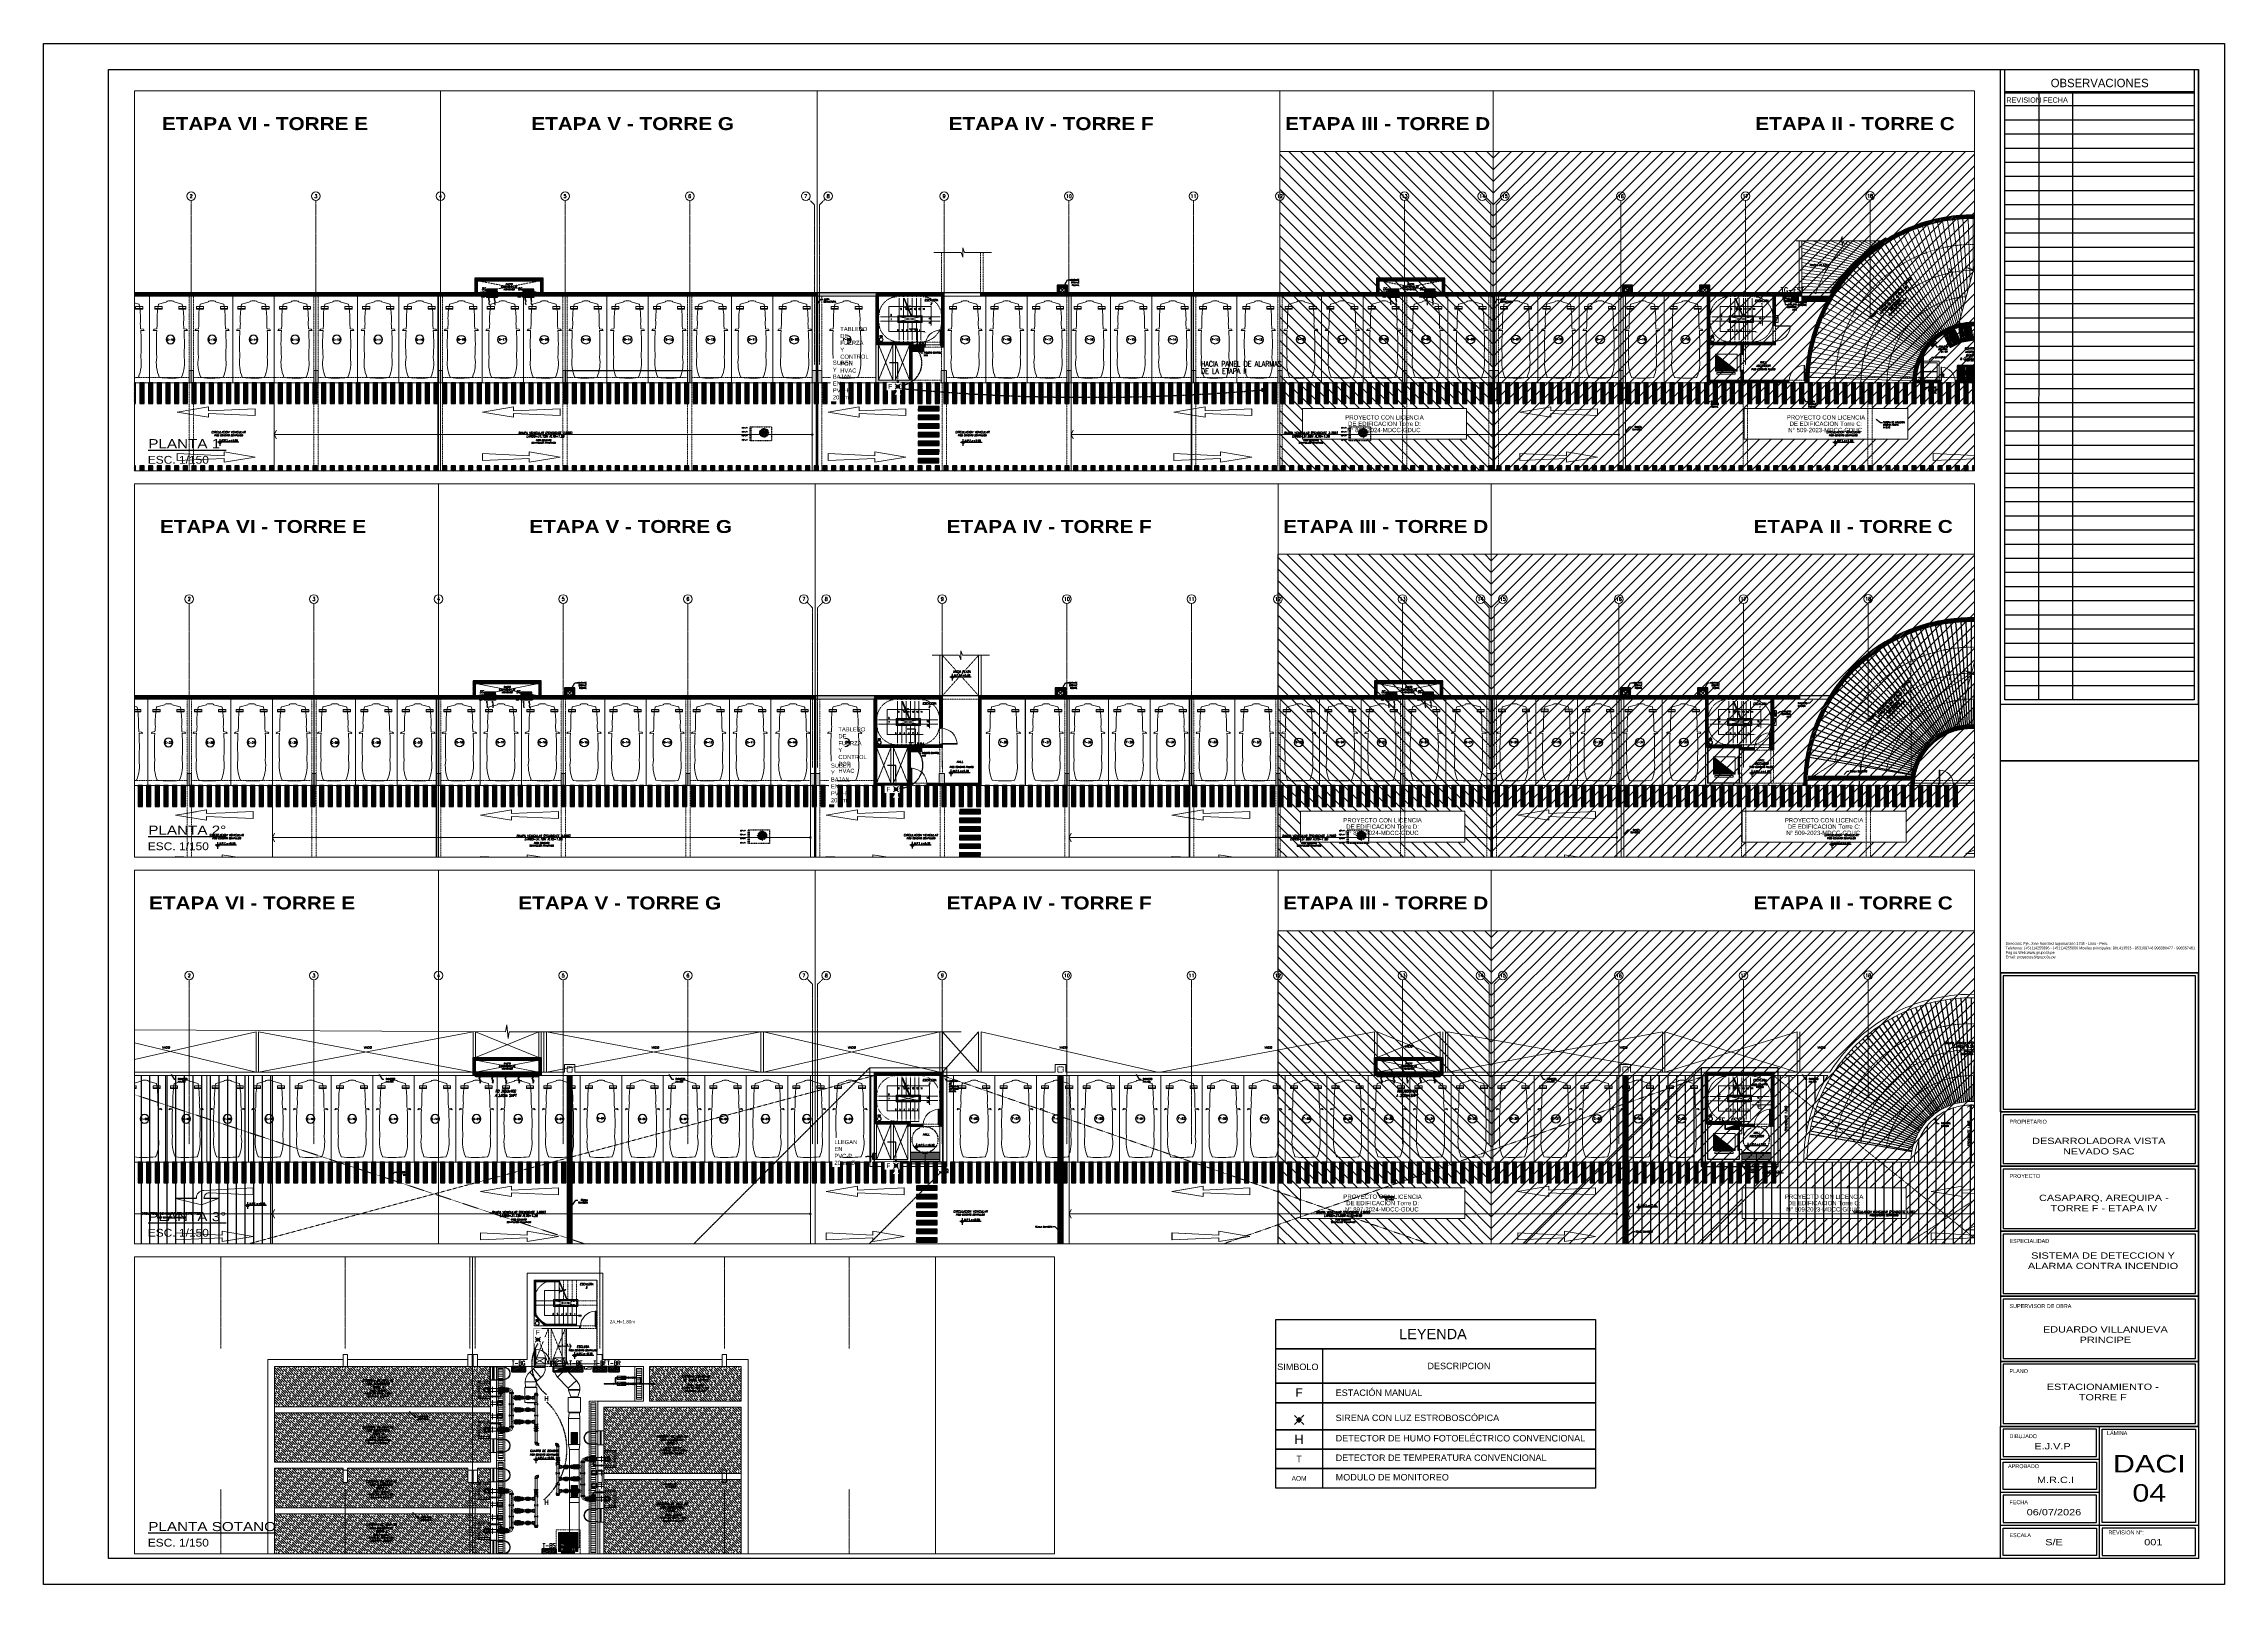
# Paper-space layout 'DYA-14' of a CAD drawing. Header units: millimetres. Extents: x 1542 to 2383, y 213 to 807.
# The model-space entities are those that its viewports show. They can reach past a viewport. Long polylines and large blocks are cut down to what shows.
import ezdxf
from ezdxf import colors
from ezdxf.entities.mleader import LeaderData, LeaderLine
from ezdxf.enums import TextEntityAlignment as Align
from ezdxf.math import Vec2, Vec3

# ---------------------------------------------------------------- set-up
doc = ezdxf.new("R2010")
doc.units = ezdxf.units.MM
doc.set_wipeout_variables(frame=1)
for name, pattern in [('CENTER', [2, 1.25, -0.25, 0.25, -0.25]), ('DASHDOT', [1, 0.5, -0.25, 0, -0.25]), ('DASHDOT2', [0.5, 0.25, -0.125, 0, -0.125]), ('DASHED', [0.75, 0.5, -0.25]), ('HIDDEN', [0.375, 0.25, -0.125]), ('HIDDEN2', [0.1875, 0.125, -0.0625]), ('IMPORT-RAYABARRA', [0.85, 0.3, -0.3, 0, -0.25]), ('PHANTOM', [2.5, 1.25, -0.25, 0.25, -0.25, 0.25, -0.25]), ('PHANTOM2', [1.25, 0.625, -0.125, 0.125, -0.125, 0.125, -0.125]), ('X_Cisterna$0$DASHED2', [0.375, 0.25, -0.125])]:
    doc.linetypes.add(name, pattern=pattern)
doc.layers.get('DEFPOINTS').update_dxf_attribs({"color": 8})
for name, color, linetype in [('0-accesorios', 8, 'Continuous'), ('0-ACOPLES FLEXIBLES', 8, 'Continuous'), ('0-TUBERIAS', 8, 'Continuous'), ('00-Cisterna', 8, 'Continuous'), ('00-GTI-Acoples', 8, 'Continuous'), ('00-W&D-RED DESAGUE', 8, 'Continuous'), ('00_GRUPO3S_MEMBRETE', 7, 'Continuous'), ('0_grupo3s_viewport', 7, 'Continuous'), ('A-BARANDAS', 8, 'Continuous'), ('A-CONTENEDOR DE BASURA', 8, 'Continuous'), ('A-COTAS INT', 8, 'Continuous'), ('A-EJES', 8, 'PHANTOM'), ('A-EQUIPAMIENTO', 8, 'Continuous'), ('A-ESTRUCTURA-HATCH', 8, 'Continuous'), ('A-ESTRUCTURA-MUROS', 8, 'Continuous'), ('A-ESTRUCTURA-VIGAS', 8, 'HIDDEN2'), ('A-HATCH', 8, 'Continuous'), ('A-LINEAS', 8, 'Continuous'), ('A-MOBILIARIO', 8, 'Continuous'), ('A-MURO BAJO', 8, 'Continuous'), ('A-NIVELES-NPT', 8, 'Continuous'), ('A-NUMERO ESTAC', 8, 'Continuous'), ('A-PROYECCIONES', 8, 'HIDDEN2'), ('A-PUERTAS', 8, 'Continuous'), ('A-SANITARIOS', 8, 'Continuous'), ('A-TEXTO-ACABADO PISO', 8, 'Continuous'), ('A-TEXTO-AMBIENTES', 8, 'Continuous'), ('A-TEXTO-INDICACIONES', 8, 'Continuous'), ('A_30_Extractores', 8, 'Continuous'), ('A_50_CortesElev', 8, 'CENTER'), ('ACCESORIOS Y VALVULAS', 8, 'Continuous'), ('AGUA', 8, 'DASHDOT2'), ('AGUA-CI', 8, 'LINEAPERPEN'), ('CIRCULACION PEATONAL', 8, 'Continuous'), ('Cotas', 8, 'Continuous'), ('D_MURO', 8, 'Continuous'), ('DESAGUE', 8, 'Continuous'), ('DLP_MURO BAJO', 8, 'Continuous'), ('EJES', 8, 'CENTER'), ('HATCH', 8, 'Continuous'), ('INGEYCON-ACI-VALVULAS', 8, 'Continuous'), ('L-03_EQUIP-ACCES', 8, 'Continuous'), ('L-04_EQ-MED-CONT', 8, 'Continuous'), ('L-06_EQ-FIN-CONT', 8, 'Continuous'), ('L3 Equipos y Ductos', 8, 'Continuous'), ('L4 Linea mediana', 8, 'Continuous'), ('L5 Linea mediana segmentada', 8, 'HIDDEN2'), ('L6 Linea fina', 8, 'Continuous'), ('MQ.TUBERÍA PVC 20mmø', 3, 'IMPORT-RAYABARRA'), ('MURO CF 120', 8, 'Continuous'), ('MURO CF 60', 8, 'Continuous'), ('TEXTOS-AGUA', 8, 'Continuous'), ('X_Cisterna$0$01', 8, 'Continuous'), ('X_Cisterna$0$POSTE', 8, 'Continuous'), ('X_Cisterna$0$SA-DOMW-EQPM', 8, 'Continuous'), ('X_Cisterna$0$SA-EL-EX', 8, 'Continuous'), ('X_Cisterna$0$SA-EQUI-CON', 8, 'Continuous'), ('X_TO4$0$A-MURO', 8, 'Continuous')]:
    doc.layers.add(name, color=color, linetype=linetype)
for name, color, linetype, lineweight in [('0-block sanit', 8, 'Continuous', 25), ('0-BLOCK-SANIT', 8, 'Continuous', 25), ('00-GTI._ACI_DETALLES', 8, 'Continuous', 30), ('00-GTI._ACI_LÍNEA CENTRAL', 8, 'PHANTOM', 13), ('00-W&D-block sanit', 8, 'Continuous', 25), ('000 SOS 911 TUBERIA ACI', 3, 'Continuous', 25), ('@Textos diámetros', 8, 'Continuous', 20), ('A-ESTRUCTURA-PLACAS', 8, 'Continuous', 35), ('A-MURO ALTO', 8, 'Continuous', 30), ('A-MUROS', 8, 'Continuous', 30), ('IE_ TEXTO', 250, 'Continuous', 25), ('MQ.CANALI DYA', 5, 'Continuous', 30), ('MQ.CORTE', 8, 'Continuous', 40), ('MQ.DETECTOR HUMO', 5, 'Continuous', 30), ('MQ.FLECHAS', 135, 'Continuous', 15), ('MQ.TABLERO', 86, 'Continuous', 40), ('MQ.TEXTO GENERAL', 8, 'Continuous', 40), ('MQ.TEXTOS GENERALES', 8, 'Continuous', 30), ('MQ_CAN ACI', 5, 'IMPORT-RAYABARRA', 50), ('MQ_DETECTOR TEMPERATURA', 5, 'Continuous', 50), ('MQ_TEXTOS GENERALES', 8, 'Continuous', 15), ('P&R_ACI_LÍNEA CENTRAL', 8, 'PHANTOM', 13), ('SE', 8, 'Continuous', 25), ('TT-ESCALERAS', 8, 'Continuous', 0)]:
    doc.layers.add(name, color=color, linetype=linetype, lineweight=lineweight)
doc.layers.add('A-ETAPAS', color=8, linetype='Continuous', lineweight=35, plot=False)
doc.layers.add('MODIFICACION DLPS 20230524', color=8, linetype='Continuous', lineweight=30, plot=False)
doc.layers.add('A-ÁREA COMÚN', color=8, linetype='Continuous', plot=False)
doc.styles.add('AMBIENTES', font='swisse.ttf', dxfattribs={"width": 1.25})
doc.styles.add('arial', font='arial.ttf')
doc.styles.add('Arial_3', font='arial.ttf', dxfattribs={"height": 0.1875})
doc.styles.add('Arial_4', font='arial.ttf', dxfattribs={"height": 0.0019})
doc.styles.add('century gothic', font='GOTHIC.TTF')
doc.styles.add('DEPTOS', font='GOTHIC.TTF')
doc.styles.add('FICO', font='bgothl.ttf')
doc.styles.add('general', font='arial.ttf')
doc.styles.add('JNV ING', font='romans.shx', dxfattribs={"width": 0.7, "oblique": 8, "height": 0.15})
doc.styles.add('MQTEXTO', font='romans.shx')
doc.styles.add('R160-75', font='ariblk.ttf', dxfattribs={"height": 0.6})
doc.styles.add('R80', font='romans.shx', dxfattribs={"width": 0.8, "oblique": 15, "height": 0.1})
doc.styles.add('ROMANS', font='ROMANS.shx', dxfattribs={"oblique": 10})
doc.styles.get("Standard").update_dxf_attribs({"font": 'arial.ttf'})
doc.styles.add('TEX', font='sanss___.ttf', dxfattribs={"width": 1.25, "height": 0.08})
doc.styles.add('TXT_COTAS', font='romans.shx', dxfattribs={"width": 0.8})
doc.styles.add('viñeta_paz', font='GOTHIC.TTF')
doc.linetypes.add('LINEAPERPEN', pattern='A,0.75,-0.2,["I",Standard,S=0.12,R=0.09,X=0,Y=-0.06],-0.25', length=1.2)
pattern_1 = [(45, (6.250368, 0), (-0.0265165, 0.0265165), [])]
pattern_2 = [(45, (6.750368, 0), (-0.0265165, 0.0265165), [])]
pattern_3 = [(45, (7.250368, 0), (-0.0265165, 0.0265165), [])]
pattern_4 = [(45, (7.750368, 0), (-0.0265165, 0.0265165), [])]
pattern_5 = [(45, (8.250368, 0), (-0.0265165, 0.0265165), [])]
pattern_6 = [(45, (8.750368, 0), (-0.0265165, 0.0265165), [])]
pattern_7 = [(45, (9.250368, 0), (-0.0265165, 0.0265165), [])]
pattern_8 = [(45, (9.750368, 0), (-0.0265165, 0.0265165), [])]
pattern_9 = [(45, (10.250368, 0), (-0.0265165, 0.0265165), [])]
pattern_10 = [(45, (10.750368, 0), (-0.0265165, 0.0265165), [])]
pattern_11 = [(45, (11.250368, 0), (-0.0265165, 0.0265165), [])]
pattern_12 = [(45, (11.750368, 0), (-0.0265165, 0.0265165), [])]
pattern_13 = [(45, (12.250368, 0), (-0.0265165, 0.0265165), [])]
pattern_14 = [(45, (12.750368, 0), (-0.0265165, 0.0265165), [])]
pattern_15 = [(45, (13.250368, 0), (-0.0265165, 0.0265165), [])]
pattern_16 = [(45, (13.750368, 0), (-0.0265165, 0.0265165), [])]
pattern_17 = [(45, (14.250368, 0), (-0.0265165, 0.0265165), [])]
pattern_18 = [(45, (14.750368, 0), (-0.0265165, 0.0265165), [])]
pattern_19 = [(45, (15.250368, 0), (-0.0265165, 0.0265165), [])]
pattern_20 = [(45, (15.750368, 0), (-0.0265165, 0.0265165), [])]
pattern_21 = [(45, (16.250368, 0), (-0.0265165, 0.0265165), [])]
pattern_22 = [(45, (16.750368, 0), (-0.0265165, 0.0265165), [])]
pattern_23 = [(45, (17.250368, 0), (-0.0265165, 0.0265165), [])]
pattern_24 = [(45, (17.750368, 0), (-0.0265165, 0.0265165), [])]
pattern_25 = [(45, (18.250368, 0), (-0.0265165, 0.0265165), [])]
pattern_26 = [(45, (18.750368, 0), (-0.0265165, 0.0265165), [])]
pattern_27 = [(45, (19.250368, 0), (-0.0265165, 0.0265165), [])]
pattern_28 = [(45, (19.750368, 0), (-0.0265165, 0.0265165), [])]
pattern_29 = [(45, (20.250368, 0), (-0.0265165, 0.0265165), [])]
pattern_30 = [(45, (20.750368, 0), (-0.0265165, 0.0265165), [])]
pattern_31 = [(45, (21.250368, 0), (-0.0265165, 0.0265165), [])]
pattern_32 = [(45, (21.750368, 0), (-0.0265165, 0.0265165), [])]
pattern_33 = [(45, (22.250368, 0), (-0.0265165, 0.0265165), [])]
pattern_34 = [(45, (22.750368, 0), (-0.0265165, 0.0265165), [])]
pattern_35 = [(45, (23.250368, 0), (-0.0265165, 0.0265165), [])]
pattern_36 = [(45, (23.750368, 0), (-0.0265165, 0.0265165), [])]
pattern_37 = [(45, (24.250368, 0), (-0.0265165, 0.0265165), [])]
pattern_38 = [(45, (24.750368, 0), (-0.0265165, 0.0265165), [])]
pattern_39 = [(45, (25.250368, 0), (-0.0265165, 0.0265165), [])]
pattern_40 = [(45, (25.750368, 0), (-0.0265165, 0.0265165), [])]
pattern_41 = [(45, (26.250368, 0), (-0.0265165, 0.0265165), [])]
pattern_42 = [(45, (26.750368, 0), (-0.0265165, 0.0265165), [])]
pattern_43 = [(45, (27.250368, 0), (-0.0265165, 0.0265165), [])]
pattern_44 = [(45, (27.750368, 0), (-0.0265165, 0.0265165), [])]
pattern_45 = [(45, (28.250368, 0), (-0.0265165, 0.0265165), [])]
pattern_46 = [(45, (28.750368, 0), (-0.0265165, 0.0265165), [])]
pattern_47 = [(45, (29.250368, 0), (-0.0265165, 0.0265165), [])]
pattern_48 = [(45, (29.750368, 0), (-0.0265165, 0.0265165), [])]
pattern_49 = [(45, (30.250368, 0), (-0.0265165, 0.0265165), [])]
pattern_50 = [(45, (30.750368, 0), (-0.0265165, 0.0265165), [])]
pattern_51 = [(45, (31.250368, 0), (-0.0265165, 0.0265165), [])]
pattern_52 = [(45, (31.750368, 0), (-0.0265165, 0.0265165), [])]
pattern_53 = [(45, (32.250368, 0), (-0.0265165, 0.0265165), [])]
pattern_54 = [(45, (32.750368, 0), (-0.0265165, 0.0265165), [])]
pattern_55 = [(45, (33.250368, 0), (-0.0265165, 0.0265165), [])]
pattern_56 = [(45, (33.750368, 0), (-0.0265165, 0.0265165), [])]
pattern_57 = [(45, (34.250368, 0), (-0.0265165, 0.0265165), [])]
pattern_58 = [(45, (34.750368, 0), (-0.0265165, 0.0265165), [])]
pattern_59 = [(45, (35.250368, 0), (-0.0265165, 0.0265165), [])]
pattern_60 = [(45, (35.750368, 0), (-0.0265165, 0.0265165), [])]
pattern_61 = [(45, (36.250368, 0), (-0.0265165, 0.0265165), [])]
pattern_62 = [(45, (36.750368, 0), (-0.0265165, 0.0265165), [])]
pattern_63 = [(45, (37.250368, 0), (-0.0265165, 0.0265165), [])]
pattern_64 = [(45, (37.750368, 0), (-0.0265165, 0.0265165), [])]
pattern_65 = [(45, (38.250368, 0), (-0.0265165, 0.0265165), [])]
pattern_66 = [(45, (38.750368, 0), (-0.0265165, 0.0265165), [])]
pattern_67 = [(45, (39.250368, 0), (-0.0265165, 0.0265165), [])]
pattern_68 = [(45, (39.750368, 0), (-0.0265165, 0.0265165), [])]
pattern_69 = [(45, (40.250368, 0), (-0.0265165, 0.0265165), [])]
pattern_70 = [(45, (40.750368, 0), (-0.0265165, 0.0265165), [])]
pattern_71 = [(45, (41.250368, 0), (-0.0265165, 0.0265165), [])]
pattern_72 = [(45, (41.750368, 0), (-0.0265165, 0.0265165), [])]
pattern_73 = [(45, (42.250368, 0), (-0.0265165, 0.0265165), [])]
pattern_74 = [(45, (42.750368, 0), (-0.0265165, 0.0265165), [])]
pattern_75 = [(45, (43.250368, 0), (-0.0265165, 0.0265165), [])]
pattern_76 = [(45, (43.750368, 0), (-0.0265165, 0.0265165), [])]
pattern_77 = [(45, (44.250368, 0), (-0.0265165, 0.0265165), [])]
pattern_78 = [(45, (44.750368, 0), (-0.0265165, 0.0265165), [])]
pattern_79 = [(45, (45.250368, 0), (-0.0265165, 0.0265165), [])]
pattern_80 = [(45, (45.750368, 0), (-0.0265165, 0.0265165), [])]
pattern_81 = [(45, (46.250368, 0), (-0.0265165, 0.0265165), [])]
pattern_82 = [(45, (46.750368, 0), (-0.0265165, 0.0265165), [])]
pattern_83 = [(45, (47.250368, 0), (-0.0265165, 0.0265165), [])]
pattern_84 = [(45, (47.750368, 0), (-0.0265165, 0.0265165), [])]
pattern_85 = [(45, (48.250368, 0), (-0.0265165, 0.0265165), [])]
pattern_86 = [(45, (48.750368, 0), (-0.0265165, 0.0265165), [])]
pattern_87 = [(45, (49.250368, 0), (-0.0265165, 0.0265165), [])]
pattern_88 = [(45, (49.750368, 0), (-0.0265165, 0.0265165), [])]
pattern_89 = [(45, (50.250368, 0), (-0.0265165, 0.0265165), [])]
pattern_90 = [(45, (50.750368, 0), (-0.0265165, 0.0265165), [])]
pattern_91 = [(45, (51.250368, 0), (-0.0265165, 0.0265165), [])]
pattern_92 = [(45, (51.750368, 0), (-0.0265165, 0.0265165), [])]
pattern_93 = [(45, (52.250368, 0), (-0.0265165, 0.0265165), [])]
pattern_94 = [(45, (52.750368, 0), (-0.0265165, 0.0265165), [])]
pattern_95 = [(45, (53.250368, 0), (-0.0265165, 0.0265165), [])]
pattern_96 = [(45, (53.750368, 0), (-0.0265165, 0.0265165), [])]
pattern_97 = [(45, (54.250368, 0), (-0.0265165, 0.0265165), [])]
pattern_98 = [(45, (54.750368, 0), (-0.0265165, 0.0265165), [])]
pattern_99 = [(45, (55.250368, 0), (-0.0265165, 0.0265165), [])]
pattern_100 = [(45, (55.750368, 0), (-0.0265165, 0.0265165), [])]
pattern_101 = [(45, (56.250368, 0), (-0.0265165, 0.0265165), [])]
pattern_102 = [(45, (56.750368, 0), (-0.0265165, 0.0265165), [])]
pattern_103 = [(45, (57.250368, 0), (-0.0265165, 0.0265165), [])]
pattern_104 = [(45, (57.750368, 0), (-0.0265165, 0.0265165), [])]
pattern_105 = [(45, (58.250368, 0), (-0.0265165, 0.0265165), [])]
pattern_106 = [(45, (58.750368, 0), (-0.0265165, 0.0265165), [])]
pattern_107 = [(45, (59.250368, 0), (-0.0265165, 0.0265165), [])]
pattern_108 = [(45, (59.750368, 0), (-0.0265165, 0.0265165), [])]
pattern_109 = [(45, (60.250368, 0), (-0.0265165, 0.0265165), [])]
pattern_110 = [(45, (60.750368, 0), (-0.0265165, 0.0265165), [])]
pattern_111 = [(45, (61.250368, 0), (-0.0265165, 0.0265165), [])]
pattern_112 = [(45, (61.750368, 0), (-0.0265165, 0.0265165), [])]
pattern_113 = [(45, (62.250368, 0), (-0.0265165, 0.0265165), [])]
pattern_114 = [(45, (62.750368, 0), (-0.0265165, 0.0265165), [])]
pattern_115 = [(45, (63.250368, 0), (-0.0265165, 0.0265165), [])]
pattern_116 = [(45, (63.750368, 0), (-0.0265165, 0.0265165), [])]
pattern_117 = [(45, (64.250368, 0), (-0.0265165, 0.0265165), [])]
pattern_118 = [(45, (64.750368, 0), (-0.0265165, 0.0265165), [])]
pattern_119 = [(45, (65.250368, 0), (-0.0265165, 0.0265165), [])]
pattern_120 = [(45, (65.750368, 0), (-0.0265165, 0.0265165), [])]
pattern_121 = [(45, (66.250368, 0), (-0.0265165, 0.0265165), [])]
pattern_122 = [(45, (66.750368, 0), (-0.0265165, 0.0265165), [])]
pattern_123 = [(45, (67.250368, 0), (-0.0265165, 0.0265165), [])]
pattern_124 = [(45, (67.750368, 0), (-0.0265165, 0.0265165), [])]
pattern_125 = [(45, (68.250368, 0), (-0.0265165, 0.0265165), [])]
pattern_126 = [(45, (68.750368, 0), (-0.0265165, 0.0265165), [])]
pattern_127 = [(45, (69.250368, 0), (-0.0265165, 0.0265165), [])]
pattern_128 = [(45, (69.750368, 0), (-0.0265165, 0.0265165), [])]
pattern_129 = [(45, (70.250368, 0), (-0.0265165, 0.0265165), [])]
pattern_130 = [(45, (70.750368, 0), (-0.0265165, 0.0265165), [])]
pattern_131 = [(45, (71.250368, 0), (-0.0265165, 0.0265165), [])]
pattern_132 = [(45, (71.750368, 0), (-0.0265165, 0.0265165), [])]
pattern_133 = [(45, (72.250368, 0), (-0.0265165, 0.0265165), [])]
pattern_134 = [(45, (72.750368, 0), (-0.0265165, 0.0265165), [])]
pattern_135 = [(45, (73.250368, 0), (-0.0265165, 0.0265165), [])]
pattern_136 = [(45, (73.750368, 0), (-0.0265165, 0.0265165), [])]
pattern_137 = [(45, (74.250368, 0), (-0.0265165, 0.0265165), [])]
pattern_138 = [(45, (74.750368, 0), (-0.0265165, 0.0265165), [])]
pattern_139 = [(45, (75.250368, 0), (-0.0265165, 0.0265165), [])]
pattern_140 = [(45, (75.750368, 0), (-0.0265165, 0.0265165), [])]
pattern_141 = [(45, (76.250368, 0), (-0.0265165, 0.0265165), [])]
pattern_142 = [(45, (76.750368, 0), (-0.0265165, 0.0265165), [])]
pattern_143 = [(45, (77.250368, 0), (-0.0265165, 0.0265165), [])]
pattern_144 = [(45, (77.750368, 0), (-0.0265165, 0.0265165), [])]
pattern_145 = [(45, (78.250368, 0), (-0.0265165, 0.0265165), [])]
pattern_146 = [(45, (78.750368, 0), (-0.0265165, 0.0265165), [])]
pattern_147 = [(45, (79.250368, 0), (-0.0265165, 0.0265165), [])]
pattern_148 = [(45, (79.750368, 0), (-0.0265165, 0.0265165), [])]
pattern_149 = [(45, (80.250368, 0), (-0.0265165, 0.0265165), [])]
pattern_150 = [(45, (80.750368, 0), (-0.0265165, 0.0265165), [])]
pattern_151 = [(45, (81.250368, 0), (-0.0265165, 0.0265165), [])]
pattern_152 = [(45, (81.750368, 0), (-0.0265165, 0.0265165), [])]
pattern_153 = [(45, (82.250368, 0), (-0.0265165, 0.0265165), [])]
pattern_154 = [(45, (82.750368, 0), (-0.0265165, 0.0265165), [])]
pattern_155 = [(45, (83.250368, 0), (-0.0265165, 0.0265165), [])]
pattern_156 = [(45, (83.750368, 0), (-0.0265165, 0.0265165), [])]
pattern_157 = [(45, (84.250368, 0), (-0.0265165, 0.0265165), [])]
pattern_158 = [(45, (84.750368, 0), (-0.0265165, 0.0265165), [])]
pattern_159 = [(45, (85.250368, 0), (-0.0265165, 0.0265165), [])]
pattern_160 = [(45, (85.750368, 0), (-0.0265165, 0.0265165), [])]
pattern_161 = [(45, (86.250368, 0), (-0.0265165, 0.0265165), [])]
pattern_162 = [(45, (86.750368, 0), (-0.0265165, 0.0265165), [])]
pattern_163 = [(45, (87.250368, 0), (-0.0265165, 0.0265165), [])]
pattern_164 = [(45, (87.750368, 0), (-0.0265165, 0.0265165), [])]
pattern_165 = [(45, (88.250368, 0), (-0.0265165, 0.0265165), [])]
pattern_166 = [(45, (88.750368, 0), (-0.0265165, 0.0265165), [])]
pattern_167 = [(45, (89.250368, 0), (-0.0265165, 0.0265165), [])]
pattern_168 = [(45, (89.750368, 0), (-0.0265165, 0.0265165), [])]
pattern_169 = [(45, (90.250368, 0), (-0.0265165, 0.0265165), [])]
pattern_170 = [(45, (90.750368, 0), (-0.0265165, 0.0265165), [])]
pattern_171 = [(45, (91.250368, 0), (-0.0265165, 0.0265165), [])]
pattern_172 = [(45, (91.750368, 0), (-0.0265165, 0.0265165), [])]
pattern_173 = [(45, (92.250368, 0), (-0.0265165, 0.0265165), [])]
pattern_174 = [(45, (92.750368, 0), (-0.0265165, 0.0265165), [])]
pattern_175 = [(45, (93.250368, 0), (-0.0265165, 0.0265165), [])]
pattern_176 = [(45, (93.750368, 0), (-0.0265165, 0.0265165), [])]
pattern_177 = [(45, (94.250368, 0), (-0.0265165, 0.0265165), [])]
pattern_178 = [(45, (94.750368, 0), (-0.0265165, 0.0265165), [])]
pattern_179 = [(45, (95.250368, 0), (-0.0265165, 0.0265165), [])]
pattern_180 = [(45, (95.750368, 0), (-0.0265165, 0.0265165), [])]
pattern_181 = [(45, (96.250368, 0), (-0.0265165, 0.0265165), [])]
pattern_182 = [(45, (96.750368, 0), (-0.0265165, 0.0265165), [])]
pattern_183 = [(45, (97.250368, 0), (-0.0265165, 0.0265165), [])]
pattern_184 = [(45, (97.750368, 0), (-0.0265165, 0.0265165), [])]
pattern_185 = [(45, (98.250368, 0), (-0.0265165, 0.0265165), [])]
pattern_186 = [(45, (98.750368, 0), (-0.0265165, 0.0265165), [])]
pattern_187 = [(45, (99.250368, 0), (-0.0265165, 0.0265165), [])]
pattern_188 = [(45, (99.750368, 0), (-0.0265165, 0.0265165), [])]
pattern_189 = [(45, (100.250368, 0), (-0.0265165, 0.0265165), [])]
pattern_190 = [(45, (100.750368, 0), (-0.0265165, 0.0265165), [])]
pattern_191 = [(45, (101.250368, 0), (-0.0265165, 0.0265165), [])]
pattern_192 = [(45, (101.750368, 0), (-0.0265165, 0.0265165), [])]
pattern_193 = [(45, (102.250368, 0), (-0.0265165, 0.0265165), [])]
pattern_194 = [(45, (102.750368, 0), (-0.0265165, 0.0265165), [])]
pattern_195 = [(45, (103.250368, 0), (-0.0265165, 0.0265165), [])]
pattern_196 = [(45, (103.750368, 0), (-0.0265165, 0.0265165), [])]
pattern_197 = [(45, (104.250368, 0), (-0.0265165, 0.0265165), [])]
pattern_198 = [(45, (104.750368, 0), (-0.0265165, 0.0265165), [])]
pattern_199 = [(45, (105.250368, 0), (-0.0265165, 0.0265165), [])]
pattern_200 = [(45, (105.750368, 0), (-0.0265165, 0.0265165), [])]
pattern_201 = [(45, (106.250368, 0), (-0.0265165, 0.0265165), [])]
pattern_202 = [(45, (106.750368, 0), (-0.0265165, 0.0265165), [])]
pattern_203 = [(45, (107.250368, 0), (-0.0265165, 0.0265165), [])]
pattern_204 = [(45, (107.750368, 0), (-0.0265165, 0.0265165), [])]
pattern_205 = [(45, (108.250368, 0), (-0.0265165, 0.0265165), [])]
pattern_206 = [(45, (108.750368, 0), (-0.0265165, 0.0265165), [])]
pattern_207 = [(45, (109.250368, 0), (-0.0265165, 0.0265165), [])]
pattern_208 = [(45, (109.750368, 0), (-0.0265165, 0.0265165), [])]
pattern_209 = [(45, (110.250368, 0), (-0.0265165, 0.0265165), [])]
pattern_210 = [(45, (110.750368, 0), (-0.0265165, 0.0265165), [])]
pattern_211 = [(45, (111.250368, 0), (-0.0265165, 0.0265165), [])]
pattern_212 = [(45, (111.750368, 0), (-0.0265165, 0.0265165), [])]
pattern_213 = [(45, (112.250368, 0), (-0.0265165, 0.0265165), [])]
pattern_214 = [(45, (112.750368, 0), (-0.0265165, 0.0265165), [])]
pattern_215 = [(45, (113.250368, 0), (-0.0265165, 0.0265165), [])]
pattern_216 = [(45, (113.750368, 0), (-0.0265165, 0.0265165), [])]
pattern_217 = [(45, (5.750368, 0), (-0.0265165, 0.0265165), [])]
pattern_218 = [(45, (6.250368, 0), (-0.0265165, 0.0265165), [])]
pattern_219 = [(45, (6.750368, 0), (-0.0265165, 0.0265165), [])]
pattern_220 = [(45, (7.250368, 0), (-0.0265165, 0.0265165), [])]
pattern_221 = [(45, (7.750368, 0), (-0.0265165, 0.0265165), [])]
pattern_222 = [(45, (31.250368, 0), (-0.0265165, 0.0265165), [])]
pattern_223 = [(45, (31.750368, 0), (-0.0265165, 0.0265165), [])]
pattern_224 = [(45, (63.250368, 0), (-0.0265165, 0.0265165), [])]
pattern_225 = [(45, (63.750368, 0), (-0.0265165, 0.0265165), [])]
pattern_226 = [(45, (64.250368, 0), (-0.0265165, 0.0265165), [])]
pattern_227 = [(45, (64.750368, 0), (-0.0265165, 0.0265165), [])]
pattern_228 = [(45, (65.250368, 0), (-0.0265165, 0.0265165), [])]
pattern_229 = [(45, (65.750368, 0), (-0.0265165, 0.0265165), [])]
pattern_230 = [(45, (66.250368, 0), (-0.0265165, 0.0265165), [])]
pattern_231 = [(45, (66.750368, 0), (-0.0265165, 0.0265165), [])]
pattern_232 = [(45, (67.250368, 0), (-0.0265165, 0.0265165), [])]
pattern_233 = [(45, (67.750368, 0), (-0.0265165, 0.0265165), [])]
pattern_234 = [(45, (68.250368, 0), (-0.0265165, 0.0265165), [])]
pattern_235 = [(45, (68.750368, 0), (-0.0265165, 0.0265165), [])]
pattern_236 = [(45, (69.250368, 0), (-0.0265165, 0.0265165), [])]
pattern_237 = [(45, (69.750368, 0), (-0.0265165, 0.0265165), [])]
pattern_238 = [(45, (70.250368, 0), (-0.0265165, 0.0265165), [])]
pattern_239 = [(45, (70.750368, 0), (-0.0265165, 0.0265165), [])]
pattern_240 = [(45, (71.250368, 0), (-0.0265165, 0.0265165), [])]
pattern_241 = [(45, (71.750368, 0), (-0.0265165, 0.0265165), [])]
pattern_242 = [(45, (72.250368, 0), (-0.0265165, 0.0265165), [])]
pattern_243 = [(45, (72.750368, 0), (-0.0265165, 0.0265165), [])]
pattern_244 = [(45, (73.250368, 0), (-0.0265165, 0.0265165), [])]
pattern_245 = [(45, (73.750368, 0), (-0.0265165, 0.0265165), [])]
pattern_246 = [(45, (74.250368, 0), (-0.0265165, 0.0265165), [])]
pattern_247 = [(45, (74.750368, 0), (-0.0265165, 0.0265165), [])]
pattern_248 = [(45, (75.250368, 0), (-0.0265165, 0.0265165), [])]
pattern_249 = [(45, (75.750368, 0), (-0.0265165, 0.0265165), [])]
pattern_250 = [(45, (76.250368, 0), (-0.0265165, 0.0265165), [])]
pattern_251 = [(45, (76.750368, 0), (-0.0265165, 0.0265165), [])]
pattern_252 = [(45, (77.250368, 0), (-0.0265165, 0.0265165), [])]
pattern_253 = [(45, (77.750368, 0), (-0.0265165, 0.0265165), [])]
pattern_254 = [(45, (78.250368, 0), (-0.0265165, 0.0265165), [])]
pattern_255 = [(45, (78.750368, 0), (-0.0265165, 0.0265165), [])]
pattern_256 = [(45, (79.250368, 0), (-0.0265165, 0.0265165), [])]
pattern_257 = [(45, (79.750368, 0), (-0.0265165, 0.0265165), [])]
pattern_258 = [(45, (80.250368, 0), (-0.0265165, 0.0265165), [])]
pattern_259 = [(45, (80.750368, 0), (-0.0265165, 0.0265165), [])]
pattern_260 = [(45, (81.250368, 0), (-0.0265165, 0.0265165), [])]
pattern_261 = [(45, (81.750368, 0), (-0.0265165, 0.0265165), [])]
pattern_262 = [(45, (82.250368, 0), (-0.0265165, 0.0265165), [])]
pattern_263 = [(45, (82.750368, 0), (-0.0265165, 0.0265165), [])]
pattern_264 = [(45, (83.250368, 0), (-0.0265165, 0.0265165), [])]
pattern_265 = [(45, (83.750368, 0), (-0.0265165, 0.0265165), [])]
pattern_266 = [(45, (84.250368, 0), (-0.0265165, 0.0265165), [])]
pattern_267 = [(45, (84.750368, 0), (-0.0265165, 0.0265165), [])]
pattern_268 = [(45, (85.250368, 0), (-0.0265165, 0.0265165), [])]
pattern_269 = [(45, (85.750368, 0), (-0.0265165, 0.0265165), [])]
pattern_270 = [(45, (86.250368, 0), (-0.0265165, 0.0265165), [])]
pattern_271 = [(45, (86.750368, 0), (-0.0265165, 0.0265165), [])]
pattern_272 = [(45, (87.250368, 0), (-0.0265165, 0.0265165), [])]
pattern_273 = [(45, (87.750368, 0), (-0.0265165, 0.0265165), [])]
pattern_274 = [(45, (88.250368, 0), (-0.0265165, 0.0265165), [])]
pattern_275 = [(45, (88.750368, 0), (-0.0265165, 0.0265165), [])]
pattern_276 = [(45, (89.250368, 0), (-0.0265165, 0.0265165), [])]
pattern_277 = [(45, (89.750368, 0), (-0.0265165, 0.0265165), [])]
pattern_278 = [(45, (90.250368, 0), (-0.0265165, 0.0265165), [])]
pattern_279 = [(45, (90.750368, 0), (-0.0265165, 0.0265165), [])]
pattern_280 = [(45, (91.250368, 0), (-0.0265165, 0.0265165), [])]
pattern_281 = [(45, (91.750368, 0), (-0.0265165, 0.0265165), [])]
pattern_282 = [(45, (92.250368, 0), (-0.0265165, 0.0265165), [])]
pattern_283 = [(45, (92.750368, 0), (-0.0265165, 0.0265165), [])]
pattern_284 = [(45, (93.250368, 0), (-0.0265165, 0.0265165), [])]
pattern_285 = [(45, (93.750368, 0), (-0.0265165, 0.0265165), [])]
pattern_286 = [(45, (94.250368, 0), (-0.0265165, 0.0265165), [])]
pattern_287 = [(45, (94.750368, 0), (-0.0265165, 0.0265165), [])]
pattern_288 = [(45, (95.250368, 0), (-0.0265165, 0.0265165), [])]
pattern_289 = [(45, (95.750368, 0), (-0.0265165, 0.0265165), [])]
pattern_290 = [(45, (96.250368, 0), (-0.0265165, 0.0265165), [])]
pattern_291 = [(45, (96.750368, 0), (-0.0265165, 0.0265165), [])]
pattern_292 = [(45, (97.250368, 0), (-0.0265165, 0.0265165), [])]
pattern_293 = [(45, (97.750368, 0), (-0.0265165, 0.0265165), [])]
pattern_294 = [(45, (98.250368, 0), (-0.0265165, 0.0265165), [])]
pattern_295 = [(45, (98.750368, 0), (-0.0265165, 0.0265165), [])]
pattern_296 = [(45, (99.250368, 0), (-0.0265165, 0.0265165), [])]
pattern_297 = [(45, (99.750368, 0), (-0.0265165, 0.0265165), [])]
pattern_298 = [(45, (-226438.34863, -8188203.061886), (-0.03535533905933, 0.03535533905933), [])]
pattern_299 = [(45, (1.76846, -0.002236), (-0.03535534, 0.03535534), [])]
pattern_300 = [(45, (1.79346, -0.002236), (-0.03535534, 0.03535534), [])]
pattern_301 = [(45, (-226238.34863, -8188203.061886), (-0.03535533905933, 0.03535533905933), [])]
pattern_302 = [(45, (-226438.34863, -8188243.061886), (-0.03535533905933, 0.03535533905933), [])]
pattern_303 = [(45, (1.76846, -80.002236), (-0.03535534, 0.03535534), [])]
pattern_304 = [(45, (-1.249632, 0), (-0.0265165, 0.0265165), [])]
pattern_305 = [(45, (-0.749632, 0), (-0.0265165, 0.0265165), [])]
pattern_306 = [(45, (-0.249632, 0), (-0.0265165, 0.0265165), [])]
pattern_307 = [(45, (0.250368, 0), (-0.0265165, 0.0265165), [])]
pattern_308 = [(45, (0.750368, 0), (-0.0265165, 0.0265165), [])]
pattern_309 = [(45, (1.250368, 0), (-0.0265165, 0.0265165), [])]
pattern_310 = [(45, (1.750368, 0), (-0.0265165, 0.0265165), [])]
pattern_311 = [(45, (2.250368, 0), (-0.0265165, 0.0265165), [])]
pattern_312 = [(45, (2.750368, 0), (-0.0265165, 0.0265165), [])]
pattern_313 = [(45, (3.250368, 0), (-0.0265165, 0.0265165), [])]
pattern_314 = [(45, (3.750368, 0), (-0.0265165, 0.0265165), [])]
pattern_315 = [(45, (4.250368, 0), (-0.0265165, 0.0265165), [])]
pattern_316 = [(45, (4.750368, 0), (-0.0265165, 0.0265165), [])]
pattern_317 = [(45, (5.250368, 0), (-0.0265165, 0.0265165), [])]
pattern_318 = [(45, (114.11085, 0), (-0.0265165, 0.0265165), [])]
pattern_319 = [(45, (114.61085, 0), (-0.0265165, 0.0265165), [])]
pattern_320 = [(45, (115.11085, 0), (-0.0265165, 0.0265165), [])]
pattern_321 = [(45, (115.61085, 0), (-0.0265165, 0.0265165), [])]
pattern_322 = [(45, (116.11085, 0), (-0.0265165, 0.0265165), [])]
pattern_323 = [(45, (116.61085, 0), (-0.0265165, 0.0265165), [])]
pattern_324 = [(45, (117.11085, 0), (-0.0265165, 0.0265165), [])]
pattern_325 = [(135, (295.42204, 4.6443), (0.212132034356, 0.212132034356), [0.5, -0.1]), (135, (295.56346, 4.6443), (0.212132034356, 0.212132034356), [0.3, -0.075, 0.15, -0.075]), (135, (295.74024, 4.60893), (0.212132034356, 0.212132034356), [0.5, -0.1])]
pattern_326 = [(0, (0, 0), (0, 6.985), [5.08, -1.905]), (90, (0, 0), (-6.985, 4e-16), [5.08, -1.905])]

# ---------------------------------------------------------------- blocks, each defined once
blk = doc.blocks.new('membrete_g3s_a1')
at = {"layer": '00_GRUPO3S_MEMBRETE'}
for p, q in [((1379.38, 3573.01), (1379.38, 3839.48)), ((1381.01, 3596.45), (1381.02, 3839.48)), ((1454.07, 3839.47), (1454.07, 3596.45)), ((1454.07, 3830.91), (1381.01, 3830.91)), ((1454.07, 3830.8), (1381.01, 3830.8)), ((1454.07, 3830.43), (1381.01, 3830.43)), ((1454.07, 3825.46), (1381.01, 3825.46)), ((1454.07, 3820), (1381.01, 3820)), ((1454.07, 3814.55), (1381.01, 3814.55)), ((1454.07, 3809.1), (1381.01, 3809.1)), ((1454.07, 3803.65), (1381.01, 3803.65)), ((1454.07, 3798.19), (1381.01, 3798.19)), ((1454.07, 3792.74), (1381.01, 3792.74)), ((1454.07, 3787.29), (1381.01, 3787.29)), ((1454.07, 3781.84), (1381.01, 3781.84)), ((1454.07, 3776.38), (1381.01, 3776.38)), ((1454.07, 3770.93), (1381.01, 3770.93)), ((1454.07, 3765.48), (1381.01, 3765.48)), ((1454.07, 3760.03), (1381.01, 3760.03)), ((1454.07, 3754.57), (1381.01, 3754.57)), ((1454.07, 3749.12), (1381.01, 3749.12)), ((1454.07, 3743.67), (1381.01, 3743.67)), ((1454.07, 3738.22), (1381.01, 3738.22)), ((1454.07, 3732.76), (1381.01, 3732.76)), ((1454.07, 3727.31), (1381.01, 3727.31)), ((1454.07, 3721.86), (1381.01, 3721.86)), ((1454.07, 3716.41), (1381.01, 3716.41)), ((1454.07, 3710.95), (1381.01, 3710.95)), ((1454.07, 3705.5), (1381.01, 3705.5)), ((1454.07, 3700.05), (1381.01, 3700.05)), ((1454.07, 3694.6), (1381.01, 3694.6)), ((1454.07, 3689.14), (1381.01, 3689.14)), ((1454.07, 3683.69), (1381.01, 3683.69)), ((1454.07, 3678.24), (1381.01, 3678.24)), ((1454.07, 3672.79), (1381.01, 3672.79)), ((1454.07, 3667.33), (1381.01, 3667.33)), ((1454.07, 3661.88), (1381.01, 3661.88)), ((1454.07, 3656.43), (1381.01, 3656.43)), ((1454.07, 3650.98), (1381.01, 3650.98)), ((1454.07, 3645.52), (1381.01, 3645.52)), ((1454.07, 3640.07), (1381.01, 3640.07)), ((1454.07, 3634.62), (1381.01, 3634.62)), ((1454.07, 3629.17), (1381.01, 3629.17)), ((1454.07, 3623.71), (1381.01, 3623.71)), ((1454.07, 3618.26), (1381.01, 3618.26)), ((1454.07, 3612.81), (1381.01, 3612.81)), ((1454.07, 3607.36), (1381.01, 3607.36)), ((1454.07, 3601.9), (1381.01, 3601.9)), ((1454.07, 3596.45), (1381.01, 3596.45)), ((1455.71, 3316.37), (1379.38, 3316.37)), ((1417.54, 3316.37), (1455.71, 3316.37))]:
    blk.add_line(p, q, dxfattribs=at)
at = {"layer": '00_GRUPO3S_MEMBRETE', "color": 7}
for points in [[(624.72, 3849.47), (1465.72, 3849.47), (1465.72, 3255.47), (624.72, 3255.47)], [(649.72, 3839.47), (1455.72, 3839.47), (1455.72, 3265.47), (649.72, 3265.47)]]:
    blk.add_lwpolyline(points, close=True, dxfattribs=at)
at = {"layer": '00_GRUPO3S_MEMBRETE'}
for points in [[(1455.71, 3594.82), (1455.72, 3839.47)], [(1394.11, 3830.43), (1394.1, 3596.45)], [(1407.18, 3830.43), (1407.18, 3596.45)], [(1455.71, 3316.37), (1455.71, 3265.49), (1379.38, 3265.49), (1379.38, 3316.37)], [(1417.54, 3265.49), (1417.54, 3316.37)], [(1417.54, 3303.64), (1379.38, 3303.64)], [(1417.54, 3303.64), (1379.38, 3303.64)], [(1417.54, 3290.92), (1379.38, 3290.92)], [(1417.54, 3290.92), (1379.38, 3290.92)], [(1455.71, 3278.2), (1379.38, 3278.2)], [(1454.62, 3277.11), (1418.63, 3277.11), (1418.63, 3266.58), (1454.62, 3266.58), (1454.62, 3277.11)]]:
    blk.add_lwpolyline(points, dxfattribs=at)
for points in [[(1379.38, 3594.82), (1455.71, 3594.82), (1455.71, 3573.01), (1379.38, 3573.01)], [(1379.38, 3573.01), (1455.71, 3573.01), (1455.71, 3491.22), (1379.38, 3491.22)], [(1455.71, 3437.59), (1379.38, 3437.59), (1379.38, 3491.22), (1455.71, 3491.22)], [(1455.71, 3491.22), (1379.38, 3491.22), (1379.38, 3437.59), (1455.71, 3437.59)], [(1454.62, 3490.13), (1380.47, 3490.13), (1380.47, 3438.68), (1454.62, 3438.68)], [(1379.38, 3416.69), (1455.71, 3416.69), (1455.71, 3437.59), (1379.38, 3437.59)], [(1380.47, 3417.78), (1454.62, 3417.78), (1454.62, 3436.5), (1380.47, 3436.5)], [(1379.38, 3391.61), (1455.71, 3391.61), (1455.71, 3416.69), (1379.38, 3416.69)], [(1380.47, 3392.7), (1454.62, 3392.7), (1454.62, 3415.6), (1380.47, 3415.6)], [(1379.38, 3366.53), (1455.71, 3366.53), (1455.71, 3391.61), (1379.38, 3391.61)], [(1380.47, 3367.62), (1454.62, 3367.62), (1454.62, 3390.52), (1380.47, 3390.52)], [(1379.38, 3341.45), (1455.71, 3341.45), (1455.71, 3366.53), (1379.38, 3366.53)], [(1380.47, 3342.54), (1454.62, 3342.54), (1454.62, 3365.44), (1380.47, 3365.44)], [(1379.38, 3316.37), (1455.71, 3316.37), (1455.71, 3341.45), (1379.38, 3341.45)], [(1380.47, 3317.46), (1454.62, 3317.46), (1454.62, 3340.36), (1380.47, 3340.36)], [(1416.45, 3315.28), (1380.47, 3315.28), (1380.47, 3304.73), (1416.45, 3304.73)], [(1380.47, 3302.55), (1416.45, 3302.55), (1416.45, 3292.01), (1380.47, 3292.01)], [(1416.45, 3289.83), (1380.47, 3289.83), (1380.47, 3279.29), (1416.45, 3279.29)], [(1380.47, 3277.11), (1416.45, 3277.11), (1416.45, 3266.58), (1380.47, 3266.58)]]:
    blk.add_lwpolyline(points, close=True, dxfattribs=at)
at = {"layer": '0_grupo3s_viewport'}
blk.add_lwpolyline([(1418.63, 3315.28), (1454.62, 3315.28), (1454.62, 3279.29), (1418.63, 3279.29)], close=True, dxfattribs=at)
at = {"layer": '00_GRUPO3S_MEMBRETE', "color": 7, "style": 'viñeta_paz'}
for s, height, p in [('PROPIETARIO', 1.5267, (1382.83, 3433.07)), ('PROYECTO', 1.527, (1382.83, 3412.16)), ('ESPECIALIDAD', 1.5267, (1382.83, 3387.08)), ('SUPERVISOR DE OBRA', 1.5267, (1382.83, 3362)), ('PLANO', 1.527, (1382.83, 3336.92)), ('LÁMINA', 1.527, (1420.45, 3313.01)), ('DIBUJADO', 1.527, (1382.83, 3311.84)), ('APROBADO', 1.527, (1382.29, 3300.28)), ('FECHA', 1.527, (1382.83, 3286.39)), ('ESCALA', 1.527, (1382.83, 3273.67)), ('REVISION N%%D:', 1.5267, (1421, 3274.72))]:
    blk.add_text(s, height=height, rotation=0, dxfattribs=at).set_placement(p)
at = {"layer": '00_GRUPO3S_MEMBRETE'}
for s, insert, char_height, width, attachment_point, style in [('OBSERVACIONES', (1417.65, 3834.27), 3.2593, 73.2813, 5, 'DEPTOS'), ('REVISION', (1381.6, 3827.71), 2.037, 35.1139, 4, 'century gothic'), ('FECHA', (1395.84, 3827.71), 2.037, 35.1139, 4, 'century gothic')]:
    blk.add_mtext(s, dxfattribs=dict(at, insert=insert, char_height=char_height, width=width, attachment_point=attachment_point, style=style))
at = {"layer": '00_GRUPO3S_MEMBRETE', "color": 176, "attachment_point": 1}
for s, width, gutter_width, insert, char_height, style in [('Direccion: Pje. Jose Sanchez lagomarcino 1745 - Lima - Peru.\\PTelefonos: (+511)4255896 - (+511)4255600 Moviles principales: 981413553 - 953109746 998380477 - 998357461\\PPagina Web:www.grupo3s.pe\\PEmail: proyectos@grupo3s.pe', 73.359, 14.45, (1381.36, 3503.07), 1.04091, 'FICO'), ('\\pxqc;DESARROLADORA VISTA NEVADO SAC', 69.6439, 12.04, (1382.46, 3427.64), 2.4085, 'AMBIENTES'), ('\\pxqc;CASAPARQ, AREQUIPA - TORRE F - ETAPA IV', 64.8667, 12.04, (1386.81, 3405.69), 2.4085, 'AMBIENTES'), ('\\pxqc;SISTEMA DE DETECCION Y ALARMA CONTRA INCENDIO', 61.0152, 12.04, (1388.41, 3383.45), 2.4085, 'AMBIENTES'), ('\\pxqc;EDUARDO VILLANUEVA PRINCIPE', 63.9204, 12.04, (1387.87, 3354.97), 2.4085, 'AMBIENTES'), ('\\pxqc;E.J.V.P', 20.9228, 12.04, (1388.99, 3309.92), 2.4085, 'AMBIENTES'), ('\\pxqc;M.R.C.I', 29.6605, 12.04, (1385.74, 3296.96), 2.4085, 'AMBIENTES'), ('\\pxqc;06/07/2026', 30.7208, 12.04, (1384.64, 3284.5), 2.4085, 'AMBIENTES'), ('S/E', 7.034, 12.04, (1396.64, 3272.95), 2.409, 'AMBIENTES'), ('001', 7.034, 12.04, (1434.81, 3272.95), 2.409, 'AMBIENTES')]:
    blk.add_mtext_dynamic_manual_height_columns(s, width=width, gutter_width=gutter_width, heights=[0], dxfattribs=dict(at, insert=insert, char_height=char_height, style=style))
blk = doc.blocks.new('GO-DYA-PL-05 - DETECCION Y ALARMAS - PISO 2 al 20 - REVIT_dwg_AVISADOR SONORO 1 EN 50-1210127-IE-DYA-PISO2')
at = {"linetype": 'Continuous'}
blk.add_wipeout([(-0.252, 0.04), (-0.111, 0.111), (-0.252, 0.181)], dxfattribs=at).dxf.layer = 'MQ_CAN ACI'
blk.add_wipeout([(0.111, 0), (0.111, 0.222), (-0.111, 0.222), (-0.111, 0)], dxfattribs=at).dxf.layer = 'MQ_CAN ACI'
at = {"layer": 'MQ_CAN ACI', "linetype": 'Continuous'}
blk.add_hatch(color=256, dxfattribs=at).paths.add_polyline_path([(0.037, 0.111), (0.036, 0.12), (0.032, 0.129), (0.026, 0.137), (0.018, 0.143), (0.01, 0.147), (0, 0.148), (-0.01, 0.147), (-0.018, 0.143), (-0.026, 0.137), (-0.032, 0.129), (-0.036, 0.12), (-0.037, 0.111), (-0.036, 0.101), (-0.032, 0.092), (-0.026, 0.085), (-0.018, 0.079), (-0.01, 0.075), (0, 0.074), (0.01, 0.075), (0.018, 0.079), (0.026, 0.085), (0.032, 0.092), (0.036, 0.101), (0.037, 0.109)])
for p, q in [((-0.044, 0.155), (-0.09, 0.201)), ((-0.04, 0.071), (-0.087, 0.024)), ((0.09, 0.021), (0.038, 0.073)), ((0.09, 0.201), (0.044, 0.155))]:
    blk.add_line(p, q, dxfattribs=at)
blk.add_circle((0, 0.111), 0.037, dxfattribs=at)
blk = doc.blocks.new('GO-DYA-PL-05 - DETECCION Y ALARMAS - PISO 2 al 20 - REVIT_dwg_ESTACIÓN MANUAL 1I50-1210128-IE-DYA-PISO2')
at = {"color": 5, "linetype": 'Continuous'}
blk.add_wipeout([(-0.305, -0.147), (-0.305, 0.153), (-0.005, 0.153), (-0.005, -0.147)], dxfattribs=at).dxf.layer = 'MQ_CAN ACI'
at = {"layer": 'MQ_TEXTOS GENERALES', "color": 5, "style": 'arial'}
blk.add_text('F', height=0.188, dxfattribs=at).set_placement((-0.155, 0.003), align=Align.MIDDLE_CENTER)
blk = doc.blocks.new('DETECTOR DE HUMO 1 EN 75')
blk.add_wipeout([(0.13, 0.13), (0.13, 0.132), (0.13, 0.133), (0.13, 0.135), (0.13, 0.137), (0.13, 0.138), (0.13, 0.14), (0.129, 0.141), (0.129, 0.143), (0.129, 0.145), (0.129, 0.146), (0.129, 0.148), (0.129, 0.15), (0.128, 0.151), (0.128, 0.153), (0.128, 0.154), (0.127, 0.156), (0.127, 0.158), (0.127, 0.159), (0.126, 0.161), (0.126, 0.162), (0.125, 0.164), (0.125, 0.165), (0.125, 0.167), (0.124, 0.169), (0.124, 0.17), (0.123, 0.172), (0.123, 0.173), (0.122, 0.175), (0.121, 0.176), (0.121, 0.178), (0.12, 0.179), (0.12, 0.181), (0.119, 0.182), (0.118, 0.184), (0.118, 0.185), (0.117, 0.187), (0.116, 0.188), (0.115, 0.19), (0.115, 0.191), (0.114, 0.193), (0.113, 0.194), (0.112, 0.195), (0.111, 0.197), (0.111, 0.198), (0.11, 0.2), (0.109, 0.201), (0.108, 0.202), (0.107, 0.204), (0.106, 0.205), (0.105, 0.206), (0.104, 0.208), (0.103, 0.209), (0.102, 0.21), (0.101, 0.212), (0.1, 0.213), (0.099, 0.214), (0.098, 0.215), (0.097, 0.217), (0.096, 0.218), (0.095, 0.219), (0.094, 0.22), (0.092, 0.221), (0.091, 0.222), (0.09, 0.224), (0.089, 0.225), (0.088, 0.226), (0.087, 0.227), (0.085, 0.228), (0.084, 0.229), (0.083, 0.23), (0.082, 0.231), (0.08, 0.232), (0.079, 0.233), (0.078, 0.234), (0.076, 0.235), (0.075, 0.236), (0.074, 0.237), (0.072, 0.238), (0.071, 0.239), (0.07, 0.24), (0.068, 0.241), (0.067, 0.241), (0.065, 0.242), (0.064, 0.243), (0.063, 0.244), (0.061, 0.245), (0.06, 0.245), (0.058, 0.246), (0.057, 0.247), (0.055, 0.248), (0.054, 0.248), (0.052, 0.249), (0.051, 0.25), (0.049, 0.25), (0.048, 0.251), (0.046, 0.251), (0.045, 0.252), (0.043, 0.253), (0.042, 0.253), (0.04, 0.254), (0.039, 0.254), (0.037, 0.255), (0.035, 0.255), (0.034, 0.255), (0.032, 0.256), (0.031, 0.256), (0.029, 0.257), (0.028, 0.257), (0.026, 0.257), (0.024, 0.258), (0.023, 0.258), (0.021, 0.258), (0.02, 0.259), (0.018, 0.259), (0.016, 0.259), (0.015, 0.259), (0.013, 0.259), (0.011, 0.259), (0.01, 0.26), (0.008, 0.26), (0.007, 0.26), (0.005, 0.26), (0.003, 0.26), (0.002, 0.26), (0, 0.26), (-0.002, 0.26), (-0.003, 0.26), (-0.005, 0.26), (-0.007, 0.26), (-0.008, 0.26), (-0.01, 0.26), (-0.011, 0.259), (-0.013, 0.259), (-0.015, 0.259), (-0.016, 0.259), (-0.018, 0.259), (-0.02, 0.259), (-0.021, 0.258), (-0.023, 0.258), (-0.024, 0.258), (-0.026, 0.257), (-0.028, 0.257), (-0.029, 0.257), (-0.031, 0.256), (-0.032, 0.256), (-0.034, 0.255), (-0.035, 0.255), (-0.037, 0.255), (-0.039, 0.254), (-0.04, 0.254), (-0.042, 0.253), (-0.043, 0.253), (-0.045, 0.252), (-0.046, 0.251), (-0.048, 0.251), (-0.049, 0.25), (-0.051, 0.25), (-0.052, 0.249), (-0.054, 0.248), (-0.055, 0.248), (-0.057, 0.247), (-0.058, 0.246), (-0.06, 0.245), (-0.061, 0.245), (-0.063, 0.244), (-0.064, 0.243), (-0.065, 0.242), (-0.067, 0.241), (-0.068, 0.241), (-0.07, 0.24), (-0.071, 0.239), (-0.072, 0.238), (-0.074, 0.237), (-0.075, 0.236), (-0.076, 0.235), (-0.078, 0.234), (-0.079, 0.233), (-0.08, 0.232), (-0.082, 0.231), (-0.083, 0.23), (-0.084, 0.229), (-0.085, 0.228), (-0.087, 0.227), (-0.088, 0.226), (-0.089, 0.225), (-0.09, 0.224), (-0.091, 0.222), (-0.092, 0.221), (-0.094, 0.22), (-0.095, 0.219), (-0.096, 0.218), (-0.097, 0.217), (-0.098, 0.215), (-0.099, 0.214), (-0.1, 0.213), (-0.101, 0.212), (-0.102, 0.21), (-0.103, 0.209), (-0.104, 0.208), (-0.105, 0.206), (-0.106, 0.205), (-0.107, 0.204), (-0.108, 0.202), (-0.109, 0.201), (-0.11, 0.2), (-0.111, 0.198), (-0.111, 0.197), (-0.112, 0.195), (-0.113, 0.194), (-0.114, 0.193), (-0.115, 0.191), (-0.115, 0.19), (-0.116, 0.188), (-0.117, 0.187), (-0.118, 0.185), (-0.118, 0.184), (-0.119, 0.182), (-0.12, 0.181), (-0.12, 0.179), (-0.121, 0.178), (-0.121, 0.176), (-0.122, 0.175), (-0.123, 0.173), (-0.123, 0.172), (-0.124, 0.17), (-0.124, 0.169), (-0.125, 0.167), (-0.125, 0.165), (-0.125, 0.164), (-0.126, 0.162), (-0.126, 0.161), (-0.127, 0.159), (-0.127, 0.158), (-0.127, 0.156), (-0.128, 0.154), (-0.128, 0.153), (-0.128, 0.151), (-0.129, 0.15), (-0.129, 0.148), (-0.129, 0.146), (-0.129, 0.145), (-0.129, 0.143), (-0.129, 0.141), (-0.13, 0.14), (-0.13, 0.138), (-0.13, 0.137), (-0.13, 0.135), (-0.13, 0.133), (-0.13, 0.132), (-0.13, 0.13), (-0.13, 0.128), (-0.13, 0.127), (-0.13, 0.125), (-0.13, 0.123), (-0.13, 0.122), (-0.13, 0.12), (-0.129, 0.119), (-0.129, 0.117), (-0.129, 0.115), (-0.129, 0.114), (-0.129, 0.112), (-0.129, 0.11), (-0.128, 0.109), (-0.128, 0.107), (-0.128, 0.106), (-0.127, 0.104), (-0.127, 0.102), (-0.127, 0.101), (-0.126, 0.099), (-0.126, 0.098), (-0.125, 0.096), (-0.125, 0.095), (-0.125, 0.093), (-0.124, 0.091), (-0.124, 0.09), (-0.123, 0.088), (-0.123, 0.087), (-0.122, 0.085), (-0.121, 0.084), (-0.121, 0.082), (-0.12, 0.081), (-0.12, 0.079), (-0.119, 0.078), (-0.118, 0.076), (-0.118, 0.075), (-0.117, 0.073), (-0.116, 0.072), (-0.115, 0.07), (-0.115, 0.069), (-0.114, 0.067), (-0.113, 0.066), (-0.112, 0.065), (-0.111, 0.063), (-0.111, 0.062), (-0.11, 0.06), (-0.109, 0.059), (-0.108, 0.058), (-0.107, 0.056), (-0.106, 0.055), (-0.105, 0.054), (-0.104, 0.052), (-0.103, 0.051), (-0.102, 0.05), (-0.101, 0.048), (-0.1, 0.047), (-0.099, 0.046), (-0.098, 0.045), (-0.097, 0.043), (-0.096, 0.042), (-0.095, 0.041), (-0.094, 0.04), (-0.092, 0.039), (-0.091, 0.038), (-0.09, 0.036), (-0.089, 0.035), (-0.088, 0.034), (-0.087, 0.033), (-0.085, 0.032), (-0.084, 0.031), (-0.083, 0.03), (-0.082, 0.029), (-0.08, 0.028), (-0.079, 0.027), (-0.078, 0.026), (-0.076, 0.025), (-0.075, 0.024), (-0.074, 0.023), (-0.072, 0.022), (-0.071, 0.021), (-0.07, 0.02), (-0.068, 0.019), (-0.067, 0.019), (-0.065, 0.018), (-0.064, 0.017), (-0.063, 0.016), (-0.061, 0.015), (-0.06, 0.015), (-0.058, 0.014), (-0.057, 0.013), (-0.055, 0.012), (-0.054, 0.012), (-0.052, 0.011), (-0.051, 0.01), (-0.049, 0.01), (-0.048, 0.009), (-0.046, 0.009), (-0.045, 0.008), (-0.043, 0.007), (-0.042, 0.007), (-0.04, 0.006), (-0.039, 0.006), (-0.037, 0.005), (-0.035, 0.005), (-0.034, 0.005), (-0.032, 0.004), (-0.031, 0.004), (-0.029, 0.003), (-0.028, 0.003), (-0.026, 0.003), (-0.024, 0.002), (-0.023, 0.002), (-0.021, 0.002), (-0.02, 0.001), (-0.018, 0.001), (-0.016, 0.001), (-0.015, 0.001), (-0.013, 0.001), (-0.011, 0.001), (-0.01, 0), (-0.008, 0), (-0.007, 0), (-0.005, 0), (-0.003, 0), (-0.002, 0), (0, 0), (0.002, 0), (0.003, 0), (0.005, 0), (0.007, 0), (0.008, 0), (0.01, 0), (0.011, 0.001), (0.013, 0.001), (0.015, 0.001), (0.016, 0.001), (0.018, 0.001), (0.02, 0.001), (0.021, 0.002), (0.023, 0.002), (0.024, 0.002), (0.026, 0.003), (0.028, 0.003), (0.029, 0.003), (0.031, 0.004), (0.032, 0.004), (0.034, 0.005), (0.035, 0.005), (0.037, 0.005), (0.039, 0.006), (0.04, 0.006), (0.042, 0.007), (0.043, 0.007), (0.045, 0.008), (0.046, 0.009), (0.048, 0.009), (0.049, 0.01), (0.051, 0.01), (0.052, 0.011), (0.054, 0.012), (0.055, 0.012), (0.057, 0.013), (0.058, 0.014), (0.06, 0.015), (0.061, 0.015), (0.063, 0.016), (0.064, 0.017), (0.065, 0.018), (0.067, 0.019), (0.068, 0.019), (0.07, 0.02), (0.071, 0.021), (0.072, 0.022), (0.074, 0.023), (0.075, 0.024), (0.076, 0.025), (0.078, 0.026), (0.079, 0.027), (0.08, 0.028), (0.082, 0.029), (0.083, 0.03), (0.084, 0.031), (0.085, 0.032), (0.087, 0.033), (0.088, 0.034), (0.089, 0.035), (0.09, 0.036), (0.091, 0.038), (0.092, 0.039), (0.094, 0.04), (0.095, 0.041), (0.096, 0.042), (0.097, 0.043), (0.098, 0.045), (0.099, 0.046), (0.1, 0.047), (0.101, 0.048), (0.102, 0.05), (0.103, 0.051), (0.104, 0.052), (0.105, 0.054), (0.106, 0.055), (0.107, 0.056), (0.108, 0.058), (0.109, 0.059), (0.11, 0.06), (0.111, 0.062), (0.111, 0.063), (0.112, 0.065), (0.113, 0.066), (0.114, 0.067), (0.115, 0.069), (0.115, 0.07), (0.116, 0.072), (0.117, 0.073), (0.118, 0.075), (0.118, 0.076), (0.119, 0.078), (0.12, 0.079), (0.12, 0.081), (0.121, 0.082), (0.121, 0.084), (0.122, 0.085), (0.123, 0.087), (0.123, 0.088), (0.124, 0.09), (0.124, 0.091), (0.125, 0.093), (0.125, 0.095), (0.125, 0.096), (0.126, 0.098), (0.126, 0.099), (0.127, 0.101), (0.127, 0.102), (0.127, 0.104), (0.128, 0.106), (0.128, 0.107), (0.128, 0.109), (0.129, 0.11), (0.129, 0.112), (0.129, 0.114), (0.129, 0.115), (0.129, 0.117), (0.129, 0.119), (0.13, 0.12), (0.13, 0.122), (0.13, 0.123), (0.13, 0.125), (0.13, 0.127), (0.13, 0.128)]).dxf.layer = 'MQ.DETECTOR HUMO'
at = {"layer": 'MQ.DETECTOR HUMO'}
blk.add_text('H', height=0.15, rotation=180, dxfattribs=at).set_placement((0, 0.13), align=Align.MIDDLE_CENTER)
blk = doc.blocks.new('LEYENDA DYA')
at = {"color": 1, "flags": 128}
blk.add_lwpolyline([(0, -0.97), (61.64, -0.97), (61.64, -6.64), (0, -6.64)], close=True, dxfattribs=at)
at = {"layer": 'IE_ TEXTO', "line_spacing_factor": 0.941778}
for s, insert, char_height, width, attachment_point, style in [('LEYENDA', (30.32, -3.8), 2, 12.3405, 5, 'Arial_4'), ('SIMBOLO', (4.27, -10.13), 1.25, 7.5295, 5, 'Arial_3'), ('DESCRIPCION', (35.32, -9.96), 1.25, 11.4778, 5, 'Arial_3'), ('ESTACIÓN MANUAL', (11.56, -14.49), 1.25, 29.2455, 1, 'Arial_3'), ('SIRENA CON LUZ ESTROBOSCÓPICA', (11.56, -19.33), 1.25, 49.9148, 1, 'Arial_3'), ('DETECTOR DE HUMO FOTOELÉCTRICO CONVENCIONAL', (11.56, -23.26), 1.25, 52.7835, 1, 'Arial_3'), ('DETECTOR DE TEMPERATURA CONVENCIONAL', (11.56, -27.02), 1.25, 48.2069, 1, 'Arial_3'), ('MODULO DE MONITOREO', (11.56, -30.78), 1.25, 48.2069, 1, 'Arial_3')]:
    blk.add_mtext(s, dxfattribs=dict(at, insert=insert, char_height=char_height, width=width, attachment_point=attachment_point, style=style))
blk.add_wipeout([(5.4, -33.19), (3.61, -33.19), (2.71, -31.63), (3.61, -30.08), (5.4, -30.08), (6.3, -31.63)]).dxf.layer = 'MQ_DETECTOR TEMPERATURA'
blk.add_wipeout([(6.06, -27.88), (6.06, -27.86), (6.05, -27.84), (6.05, -27.82), (6.05, -27.8), (6.05, -27.78), (6.05, -27.76), (6.05, -27.74), (6.05, -27.72), (6.05, -27.7), (6.04, -27.68), (6.04, -27.66), (6.04, -27.64), (6.03, -27.62), (6.03, -27.6), (6.03, -27.58), (6.02, -27.57), (6.02, -27.55), (6.02, -27.53), (6.01, -27.51), (6.01, -27.49), (6, -27.47), (6, -27.45), (5.99, -27.43), (5.99, -27.41), (5.98, -27.4), (5.97, -27.38), (5.97, -27.36), (5.96, -27.34), (5.95, -27.32), (5.95, -27.3), (5.94, -27.29), (5.93, -27.27), (5.92, -27.25), (5.92, -27.23), (5.91, -27.21), (5.9, -27.2), (5.89, -27.18), (5.88, -27.16), (5.87, -27.15), (5.86, -27.13), (5.85, -27.11), (5.84, -27.09), (5.83, -27.08), (5.82, -27.06), (5.81, -27.04), (5.8, -27.03), (5.79, -27.01), (5.78, -27), (5.77, -26.98), (5.76, -26.96), (5.75, -26.95), (5.74, -26.93), (5.72, -26.92), (5.71, -26.9), (5.7, -26.89), (5.69, -26.87), (5.67, -26.86), (5.66, -26.84), (5.65, -26.83), (5.63, -26.81), (5.62, -26.8), (5.61, -26.79), (5.59, -26.77), (5.58, -26.76), (5.57, -26.74), (5.55, -26.73), (5.54, -26.72), (5.52, -26.71), (5.51, -26.69), (5.49, -26.68), (5.48, -26.67), (5.46, -26.66), (5.45, -26.64), (5.43, -26.63), (5.42, -26.62), (5.4, -26.61), (5.38, -26.6), (5.37, -26.59), (5.35, -26.58), (5.34, -26.57), (5.32, -26.55), (5.3, -26.54), (5.29, -26.53), (5.27, -26.53), (5.25, -26.52), (5.23, -26.51), (5.22, -26.5), (5.2, -26.49), (5.18, -26.48), (5.16, -26.47), (5.15, -26.46), (5.13, -26.46), (5.11, -26.45), (5.09, -26.44), (5.07, -26.43), (5.06, -26.43), (5.04, -26.42), (5.02, -26.41), (5, -26.41), (4.98, -26.4), (4.96, -26.39), (4.95, -26.39), (4.93, -26.38), (4.91, -26.38), (4.89, -26.37), (4.87, -26.37), (4.85, -26.36), (4.83, -26.36), (4.81, -26.35), (4.79, -26.35), (4.78, -26.35), (4.76, -26.34), (4.74, -26.34), (4.72, -26.34), (4.7, -26.34), (4.68, -26.33), (4.66, -26.33), (4.64, -26.33), (4.62, -26.33), (4.6, -26.33), (4.58, -26.33), (4.56, -26.32), (4.54, -26.32), (4.52, -26.32), (4.5, -26.32), (4.48, -26.32), (4.46, -26.32), (4.44, -26.32), (4.43, -26.33), (4.41, -26.33), (4.39, -26.33), (4.37, -26.33), (4.35, -26.33), (4.33, -26.33), (4.31, -26.34), (4.29, -26.34), (4.27, -26.34), (4.25, -26.34), (4.23, -26.35), (4.21, -26.35), (4.19, -26.35), (4.17, -26.36), (4.16, -26.36), (4.14, -26.37), (4.12, -26.37), (4.1, -26.38), (4.08, -26.38), (4.06, -26.39), (4.04, -26.39), (4.02, -26.4), (4.01, -26.41), (3.99, -26.41), (3.97, -26.42), (3.95, -26.43), (3.93, -26.43), (3.91, -26.44), (3.9, -26.45), (3.88, -26.46), (3.86, -26.46), (3.84, -26.47), (3.83, -26.48), (3.81, -26.49), (3.79, -26.5), (3.77, -26.51), (3.76, -26.52), (3.74, -26.53), (3.72, -26.53), (3.71, -26.54), (3.69, -26.55), (3.67, -26.57), (3.66, -26.58), (3.64, -26.59), (3.62, -26.6), (3.61, -26.61), (3.59, -26.62), (3.58, -26.63), (3.56, -26.64), (3.54, -26.66), (3.53, -26.67), (3.51, -26.68), (3.5, -26.69), (3.48, -26.71), (3.47, -26.72), (3.46, -26.73), (3.44, -26.74), (3.43, -26.76), (3.41, -26.77), (3.4, -26.79), (3.39, -26.8), (3.37, -26.81), (3.36, -26.83), (3.35, -26.84), (3.33, -26.86), (3.32, -26.87), (3.31, -26.89), (3.3, -26.9), (3.28, -26.92), (3.27, -26.93), (3.26, -26.95), (3.25, -26.96), (3.24, -26.98), (3.23, -27), (3.21, -27.01), (3.2, -27.03), (3.19, -27.04), (3.18, -27.06), (3.17, -27.08), (3.16, -27.09), (3.15, -27.11), (3.14, -27.13), (3.13, -27.15), (3.13, -27.16), (3.12, -27.18), (3.11, -27.2), (3.1, -27.21), (3.09, -27.23), (3.08, -27.25), (3.08, -27.27), (3.07, -27.29), (3.06, -27.3), (3.05, -27.32), (3.05, -27.34), (3.04, -27.36), (3.03, -27.38), (3.03, -27.4), (3.02, -27.41), (3.02, -27.43), (3.01, -27.45), (3.01, -27.47), (3, -27.49), (3, -27.51), (2.99, -27.53), (2.99, -27.55), (2.98, -27.57), (2.98, -27.58), (2.98, -27.6), (2.97, -27.62), (2.97, -27.64), (2.97, -27.66), (2.96, -27.68), (2.96, -27.7), (2.96, -27.72), (2.96, -27.74), (2.96, -27.76), (2.95, -27.78), (2.95, -27.8), (2.95, -27.82), (2.95, -27.84), (2.95, -27.86), (2.95, -27.88), (2.95, -27.9), (2.95, -27.91), (2.95, -27.93), (2.95, -27.95), (2.95, -27.97), (2.96, -27.99), (2.96, -28.01), (2.96, -28.03), (2.96, -28.05), (2.96, -28.07), (2.97, -28.09), (2.97, -28.11), (2.97, -28.13), (2.98, -28.15), (2.98, -28.17), (2.98, -28.19), (2.99, -28.2), (2.99, -28.22), (3, -28.24), (3, -28.26), (3.01, -28.28), (3.01, -28.3), (3.02, -28.32), (3.02, -28.34), (3.03, -28.36), (3.03, -28.37), (3.04, -28.39), (3.05, -28.41), (3.05, -28.43), (3.06, -28.45), (3.07, -28.46), (3.08, -28.48), (3.08, -28.5), (3.09, -28.52), (3.1, -28.54), (3.11, -28.55), (3.12, -28.57), (3.13, -28.59), (3.13, -28.61), (3.14, -28.62), (3.15, -28.64), (3.16, -28.66), (3.17, -28.67), (3.18, -28.69), (3.19, -28.71), (3.2, -28.72), (3.21, -28.74), (3.23, -28.76), (3.24, -28.77), (3.25, -28.79), (3.26, -28.8), (3.27, -28.82), (3.28, -28.83), (3.3, -28.85), (3.31, -28.86), (3.32, -28.88), (3.33, -28.89), (3.35, -28.91), (3.36, -28.92), (3.37, -28.94), (3.39, -28.95), (3.4, -28.97), (3.41, -28.98), (3.43, -28.99), (3.44, -29.01), (3.46, -29.02), (3.47, -29.03), (3.48, -29.05), (3.5, -29.06), (3.51, -29.07), (3.53, -29.08), (3.54, -29.1), (3.56, -29.11), (3.58, -29.12), (3.59, -29.13), (3.61, -29.14), (3.62, -29.15), (3.64, -29.16), (3.66, -29.18), (3.67, -29.19), (3.69, -29.2), (3.71, -29.21), (3.72, -29.22), (3.74, -29.23), (3.76, -29.24), (3.77, -29.24), (3.79, -29.25), (3.81, -29.26), (3.83, -29.27), (3.84, -29.28), (3.86, -29.29), (3.88, -29.3), (3.9, -29.3), (3.91, -29.31), (3.93, -29.32), (3.95, -29.33), (3.97, -29.33), (3.99, -29.34), (4.01, -29.35), (4.02, -29.35), (4.04, -29.36), (4.06, -29.36), (4.08, -29.37), (4.1, -29.37), (4.12, -29.38), (4.14, -29.38), (4.16, -29.39), (4.17, -29.39), (4.19, -29.4), (4.21, -29.4), (4.23, -29.4), (4.25, -29.41), (4.27, -29.41), (4.29, -29.41), (4.31, -29.42), (4.33, -29.42), (4.35, -29.42), (4.37, -29.42), (4.39, -29.42), (4.41, -29.42), (4.43, -29.43), (4.44, -29.43), (4.46, -29.43), (4.48, -29.43), (4.5, -29.43), (4.52, -29.43), (4.54, -29.43), (4.56, -29.43), (4.58, -29.43), (4.6, -29.42), (4.62, -29.42), (4.64, -29.42), (4.66, -29.42), (4.68, -29.42), (4.7, -29.42), (4.72, -29.41), (4.74, -29.41), (4.76, -29.41), (4.78, -29.4), (4.79, -29.4), (4.81, -29.4), (4.83, -29.39), (4.85, -29.39), (4.87, -29.38), (4.89, -29.38), (4.91, -29.37), (4.93, -29.37), (4.95, -29.36), (4.96, -29.36), (4.98, -29.35), (5, -29.35), (5.02, -29.34), (5.04, -29.33), (5.06, -29.33), (5.07, -29.32), (5.09, -29.31), (5.11, -29.3), (5.13, -29.3), (5.15, -29.29), (5.16, -29.28), (5.18, -29.27), (5.2, -29.26), (5.22, -29.25), (5.23, -29.24), (5.25, -29.24), (5.27, -29.23), (5.29, -29.22), (5.3, -29.21), (5.32, -29.2), (5.34, -29.19), (5.35, -29.18), (5.37, -29.16), (5.38, -29.15), (5.4, -29.14), (5.42, -29.13), (5.43, -29.12), (5.45, -29.11), (5.46, -29.1), (5.48, -29.08), (5.49, -29.07), (5.51, -29.06), (5.52, -29.05), (5.54, -29.03), (5.55, -29.02), (5.57, -29.01), (5.58, -28.99), (5.59, -28.98), (5.61, -28.97), (5.62, -28.95), (5.63, -28.94), (5.65, -28.92), (5.66, -28.91), (5.67, -28.89), (5.69, -28.88), (5.7, -28.86), (5.71, -28.85), (5.72, -28.83), (5.74, -28.82), (5.75, -28.8), (5.76, -28.79), (5.77, -28.77), (5.78, -28.76), (5.79, -28.74), (5.8, -28.72), (5.81, -28.71), (5.82, -28.69), (5.83, -28.67), (5.84, -28.66), (5.85, -28.64), (5.86, -28.62), (5.87, -28.61), (5.88, -28.59), (5.89, -28.57), (5.9, -28.55), (5.91, -28.54), (5.92, -28.52), (5.92, -28.5), (5.93, -28.48), (5.94, -28.46), (5.95, -28.45), (5.95, -28.43), (5.96, -28.41), (5.97, -28.39), (5.97, -28.37), (5.98, -28.36), (5.99, -28.34), (5.99, -28.32), (6, -28.3), (6, -28.28), (6.01, -28.26), (6.01, -28.24), (6.02, -28.22), (6.02, -28.2), (6.02, -28.19), (6.03, -28.17), (6.03, -28.15), (6.03, -28.13), (6.04, -28.11), (6.04, -28.09), (6.04, -28.07), (6.05, -28.05), (6.05, -28.03), (6.05, -28.01), (6.05, -27.99), (6.05, -27.97), (6.05, -27.95), (6.05, -27.93), (6.05, -27.91), (6.06, -27.9)]).dxf.layer = 'MQ_DETECTOR TEMPERATURA'
at = {"color": 1, "flags": 128}
for points in [[(0, -6.64), (9.01, -6.64), (9.01, -33.51), (0, -33.51), (0, -6.64), (61.64, -6.64), (61.64, -13.28), (0, -13.28)], [(0, -26), (61.64, -26), (61.64, -29.75), (0, -29.75)], [(0, -29.75), (61.64, -29.75), (61.64, -33.51), (0, -33.51)]]:
    blk.add_lwpolyline(points, close=True, dxfattribs=at)
at = {"layer": 'MQ_DETECTOR TEMPERATURA', "style": 'arial'}
blk.add_text('T', height=1.25, rotation=360, dxfattribs=at).set_placement((4.5, -27.88), align=Align.MIDDLE_CENTER)
at = {"layer": 'MQ_DETECTOR TEMPERATURA', "insert": (4.5, -31.63), "char_height": 0.9, "width": 0.8076, "attachment_point": 5, "line_spacing_factor": 0.983083, "style": 'arial'}
blk.add_mtext('AOM', dxfattribs=at)
at = {"layer": 'MQ.DETECTOR HUMO', "xscale": 10, "yscale": 10, "zscale": 10, "rotation": 270}
blk.add_blockref('GO-DYA-PL-05 - DETECCION Y ALARMAS - PISO 2 al 20 - REVIT_dwg_AVISADOR SONORO 1 EN 50-1210127-IE-DYA-PISO2', (3.39, -20.36), dxfattribs=at)
at = {"color": 1, "flags": 128}
blk.add_lwpolyline([(0, -22.24), (61.64, -22.24), (61.64, -26), (0, -26)], close=True, dxfattribs=at)
at = {"layer": 'MQ_CAN ACI', "xscale": 8.629513720823747, "yscale": 8.629513720823747, "zscale": 8.629513720823747}
blk.add_blockref('GO-DYA-PL-05 - DETECCION Y ALARMAS - PISO 2 al 20 - REVIT_dwg_ESTACIÓN MANUAL 1I50-1210128-IE-DYA-PISO2', (5.84, -15.11), dxfattribs=at)
at = {"color": 1, "flags": 128}
for points in [[(0, -13.28), (61.64, -13.28), (61.64, -17.04), (0, -17.04)], [(0, -17.04), (61.64, -17.04), (61.64, -22.24), (0, -22.24)]]:
    blk.add_lwpolyline(points, close=True, dxfattribs=at)
at = {"layer": 'MQ.DETECTOR HUMO', "xscale": 11.93782710445317, "yscale": 11.93782710445317, "zscale": 11.93782710445317, "rotation": 180}
blk.add_blockref('DETECTOR DE HUMO 1 EN 75', (4.5, -22.57), dxfattribs=at)
blk = doc.blocks.new('AVISADOR SONORO 1 EN 125')
blk.add_wipeout([(-0.7, 0.18), (-0.43, 0), (-0.7, -0.18)]).dxf.layer = 'MQ.DETECTOR HUMO'
blk.add_wipeout([(-0.43, 0.22), (0, 0.22), (0, -0.22), (-0.43, -0.22)]).dxf.layer = 'MQ.DETECTOR HUMO'
at = {"layer": 'MQ.DETECTOR HUMO'}
h = blk.add_hatch(color=256, dxfattribs=at)
h.paths.add_polyline_path([(-0.22, 0), (-0.28, 0.06, 0.198912), (-0.31, 0, 0.198912), (-0.28, -0.06)])
h.paths.add_polyline_path([(-0.28, -0.06, 0.414214), (-0.15, -0.06), (-0.22, 0)])
h.paths.add_polyline_path([(-0.15, -0.06, 0.198912), (-0.13, 0, 0.198912), (-0.15, 0.06), (-0.22, 0)])
h.paths.add_polyline_path([(-0.22, 0), (-0.15, 0.06, 0.414214), (-0.28, 0.06)])
for p, q in [((-0.37, -0.15), (-0.06, 0.15)), ((-0.37, 0.15), (-0.06, -0.15))]:
    blk.add_line(p, q, dxfattribs=at)
blk.add_circle((-0.22, 0), 0.0909, dxfattribs=at)
blk = doc.blocks.new('ESTACION MANUAL 1 EN 125')
blk.add_wipeout([(-0.433, 0.2165), (0, 0.2165), (0, -0.2165), (-0.433, -0.2165)]).dxf.layer = 'MQ.DETECTOR HUMO'
at = {"layer": 'MQ.DETECTOR HUMO'}
blk.add_text('F', height=0.275, dxfattribs=at).set_placement((-0.2165, 0), align=Align.MIDDLE_CENTER)
blk = doc.blocks.new('DETECTOR DE HUMO 1 EN 125')
at = {"layer": 'MQ.DETECTOR HUMO', "style": 'MQTEXTO', "width": 0.9}
blk.add_text('H', height=0.275, dxfattribs=at).set_placement((0, -0.01), align=Align.MIDDLE_CENTER)
blk = doc.blocks.new('CORTE 125')
at = {"layer": 'MQ.CORTE'}
blk.add_open_spline([(0.05, -0.09), (0.05, -0.09), (-0.14, -0.03), (0.14, 0.04), (-0.05, 0.08), (-0.05, 0.08), (-0.05, 0.08)], degree=3, knots=[0.0293121, 0.0293121, 0.0293121, 0.0293121, 0.116982, 0.3301937, 0.4310679, 0.4444302, 0.4444302, 0.4444302, 0.4444302], dxfattribs=at)
blk = doc.blocks.new('EST P1')
at = {"layer": 'A-ESTRUCTURA-HATCH', "lineweight": 0}
h = blk.add_hatch(dxfattribs=at)
h.set_pattern_fill('ANSI31', color=8, scale=0.02)
h.set_pattern_definition([(45, (-226392.07709, -8188203.05961), (-0.04490128060535, 0.04490128060535), [])])
h.paths.add_polyline_path([(-3.61, 5.05), (-3.61, 4.85), (-44.79, 4.85), (-44.79, -0.15), (-46.99, -0.15), (-46.99, -11.15), (-3.61, -11.15), (-3.61, -11.4), (-47.24, -11.4), (-47.24, 0.15), (-45.04, 0.15), (-45.04, 5.05)])
h.paths.add_polyline_path([(5.88, 4.85), (5.88, 5.05), (35.53, 5.05), (35.53, 4.85)])
h.paths.add_polyline_path([(47.92, 5.05), (35.58, 5.05), (35.58, 4.85), (47.92, 4.85)])
h.paths.add_polyline_path([(51.87, 4.85), (53.38, 4.85), (53.38, 5.05), (51.87, 5.05)])
edge = h.paths.add_edge_path()
edge.add_arc((63.3, -0.15), 9.7, 360, 540)
edge.add_line((53.6, -0.15), (53.8, -0.15))
edge.add_arc((63.3, -0.15), 9.5, 0.9047, 180, ccw=False)
edge.add_line((72.8, 0), (70.35, 0))
edge.add_line((70.35, 0), (70.35, -0.15))
edge.add_line((70.35, -0.15), (73, -0.15))
edge = h.paths.add_edge_path(flags=0)
edge.add_arc((63.3, -0.15), 3.3, 0.0009, 49.9947)
edge.add_line((65.42, 2.38), (65.42, -0.15))
edge.add_line((65.42, -0.15), (65.27, -0.15))
edge.add_line((65.27, -0.15), (65.27, 2.5))
edge.add_arc((63.3, -0.15), 3.3, 53.3166, 180)
edge.add_line((60, -0.15), (59.8, -0.15))
edge.add_arc((63.3, -0.15), 3.5, 2.4574, 179.9999, ccw=False)
edge.add_line((66.8, 0), (69.45, 0))
edge.add_line((69.45, 0), (69.45, -0.15))
edge.add_line((69.45, -0.15), (66.6, -0.15))
h.paths.add_polyline_path([(-3.56, -11.15), (35.53, -11.15), (35.53, -11.4), (-3.56, -11.4)])
h.paths.add_polyline_path([(35.58, -11.15), (71.88, -11.15), (71.88, -11.4), (35.58, -11.4)])
h = blk.add_hatch(color=8, dxfattribs=at)
h.dxf.hatch_style = 1
h.paths.add_polyline_path([(51.87, 5.05), (47.92, 5.05), (47.92, -0.15), (50.25, -0.15), (50.25, 0), (48.07, 0), (48.07, 2.05), (51.87, 2.05), (51.87, 2.2), (48.07, 2.2), (48.07, 4.85), (51.72, 4.85), (51.72, 3.2), (51.87, 3.2)])
h.paths.add_polyline_path([(1.92, -0.15), (-0.18, -0.15), (-0.18, 4.85), (-3.56, 4.85), (-3.56, 5.05), (3.77, 5.05), (3.77, 1.9), (3.62, 1.9), (3.62, 4.85), (-0.02, 4.85), (-0.02, 2.2), (1.92, 2.2), (1.92, 2.05), (-0.02, 2.05), (-0.02, 0), (1.92, 0)])
h.paths.add_polyline_path([(71.63, -6.15), (71.88, -6.15), (71.88, -6.85), (71.63, -6.85)])
h.paths.add_polyline_path([(64.42, -6.15), (64.67, -6.15), (64.67, -6.85), (64.42, -6.85)])
h.paths.add_polyline_path([(57.21, -6.15), (57.46, -6.15), (57.46, -6.85), (57.21, -6.85)])
h.paths.add_polyline_path([(50, -6.15), (50.25, -6.15), (50.25, -6.85), (50, -6.85)])
h.paths.add_polyline_path([(42.79, -6.15), (43.04, -6.15), (43.04, -6.85), (42.79, -6.85)])
h.paths.add_polyline_path([(42.79, 0.55), (43.04, 0.55), (43.04, -0.15), (42.79, -0.15)])
h.paths.add_polyline_path([(35.58, -6.15), (35.83, -6.15), (35.83, -6.85), (35.58, -6.85)])
h.paths.add_polyline_path([(35.58, 0.55), (35.83, 0.55), (35.83, -0.15), (35.58, -0.15)])
h.paths.add_polyline_path([(35.28, -6.15), (35.53, -6.15), (35.53, -6.85), (35.28, -6.85)])
h.paths.add_polyline_path([(35.28, 0.55), (35.53, 0.55), (35.53, -0.15), (35.28, -0.15)])
h.paths.add_polyline_path([(30.28, -6.15), (30.53, -6.15), (30.53, -6.85), (30.28, -6.85)])
h.paths.add_polyline_path([(30.28, 0.55), (30.53, 0.55), (30.53, -0.15), (30.28, -0.15)])
h.paths.add_polyline_path([(23.07, -6.15), (23.32, -6.15), (23.32, -6.85), (23.07, -6.85)])
h.paths.add_polyline_path([(23.07, 0.55), (23.32, 0.55), (23.32, -0.15), (23.07, -0.15)])
h.paths.add_polyline_path([(18.07, -6.15), (18.32, -6.15), (18.32, -6.85), (18.07, -6.85)])
h.paths.add_polyline_path([(18.07, 0.55), (18.32, 0.55), (18.32, -0.15), (18.07, -0.15)])
h.paths.add_polyline_path([(10.86, -6.15), (11.11, -6.15), (11.11, -6.85), (10.86, -6.85)])
h.paths.add_polyline_path([(10.86, 0.55), (11.11, 0.55), (11.11, -0.15), (10.86, -0.15)])
h.paths.add_polyline_path([(3.65, -6.15), (3.9, -6.15), (3.9, -6.85), (3.65, -6.85)])
h.paths.add_polyline_path([(3.6, 0.55), (3.9, 0.55), (3.9, -0.15), (3.6, -0.15)])
h.paths.add_polyline_path([(-3.56, -6.15), (-3.31, -6.15), (-3.31, -6.85), (-3.56, -6.85)])
h.paths.add_polyline_path([(-3.56, 0.55), (-3.31, 0.55), (-3.31, -0.15), (-3.56, -0.15)])
h.paths.add_polyline_path([(-3.86, -6.15), (-3.61, -6.15), (-3.61, -6.85), (-3.86, -6.85)])
h.paths.add_polyline_path([(-3.86, 0.55), (-3.61, 0.55), (-3.61, -0.15), (-3.86, -0.15)])
h.paths.add_polyline_path([(-11.07, -6.15), (-10.82, -6.15), (-10.82, -6.85), (-11.07, -6.85)])
h.paths.add_polyline_path([(-11.07, 0.55), (-10.82, 0.55), (-10.82, -0.15), (-11.07, -0.15)])
h.paths.add_polyline_path([(-18.28, -6.15), (-18.03, -6.15), (-18.03, -6.85), (-18.28, -6.85)])
h.paths.add_polyline_path([(-18.28, 0.55), (-18.03, 0.55), (-18.03, -0.15), (-18.28, -0.15)])
h.paths.add_polyline_path([(-25.49, -6.15), (-25.24, -6.15), (-25.24, -6.85), (-25.49, -6.85)])
h.paths.add_polyline_path([(-25.49, 0.55), (-25.24, 0.55), (-25.24, -0.15), (-25.49, -0.15)])
h.paths.add_polyline_path([(-32.7, -6.15), (-32.45, -6.15), (-32.45, -6.85), (-32.7, -6.85)])
h.paths.add_polyline_path([(-32.7, 0.55), (-32.45, 0.55), (-32.45, -0.15), (-32.7, -0.15)])
h.paths.add_polyline_path([(-39.91, -6.15), (-39.66, -6.15), (-39.66, -6.85), (-39.91, -6.85)])
h.paths.add_polyline_path([(-39.91, 0.55), (-39.66, 0.55), (-39.66, -0.15), (-39.91, -0.15)])
at = {"layer": 'A-ESTRUCTURA-MUROS', "color": 8, "lineweight": 0}
for points in [[(73, -0.15, 1), (53.6, -0.15), (53.8, -0.15, -0.992136), (72.8, 0), (70.35, 0), (70.35, -0.15)], [(66.6, -0.15, 0.221666), (65.42, 2.38), (65.42, -0.15), (65.27, -0.15), (65.27, 2.5, 0.61691), (60, -0.15), (59.8, -0.15, -0.978782), (66.8, 0), (69.45, 0), (69.45, -0.15)]]:
    blk.add_lwpolyline(points, format="xyb", close=True, dxfattribs=at)
for points in [[(-3.61, 5.05), (-3.61, 4.85), (-44.79, 4.85), (-44.79, -0.15), (-46.99, -0.15), (-46.99, -11.15), (-3.61, -11.15), (-3.61, -11.4), (-47.24, -11.4), (-47.24, 0.15), (-45.04, 0.15), (-45.04, 5.05)], [(5.88, 4.85), (5.88, 5.05), (35.53, 5.05), (35.53, 4.85), (5.88, 4.85)], [(47.92, 5.05), (35.58, 5.05), (35.58, 4.85), (47.92, 4.85)], [(51.87, 4.85), (53.38, 4.85), (53.38, 5.05), (51.87, 5.05)]]:
    blk.add_lwpolyline(points, close=True, dxfattribs=at)
at = {"layer": 'A-ESTRUCTURA-PLACAS', "color": 8, "lineweight": 0}
for points in [[(1.92, -0.15), (-0.18, -0.15), (-0.18, 4.85), (-3.56, 4.85), (-3.56, 5.05), (3.77, 5.05), (3.77, 1.9), (3.62, 1.9), (3.62, 4.85), (-0.02, 4.85), (-0.02, 2.2), (1.92, 2.2), (1.92, 2.05), (-0.02, 2.05), (-0.02, 0), (1.92, 0)], [(51.87, 5.05), (47.92, 5.05), (47.92, -0.15), (50.25, -0.15), (50.25, 0), (48.07, 0), (48.07, 2.05), (51.87, 2.05), (51.87, 2.2), (48.07, 2.2), (48.07, 4.85), (51.72, 4.85), (51.72, 3.2), (51.87, 3.2)], [(-39.91, 0.55), (-39.66, 0.55), (-39.66, -0.15), (-39.91, -0.15)], [(-32.7, 0.55), (-32.45, 0.55), (-32.45, -0.15), (-32.7, -0.15)], [(-25.49, 0.55), (-25.24, 0.55), (-25.24, -0.15), (-25.49, -0.15)], [(-18.28, 0.55), (-18.03, 0.55), (-18.03, -0.15), (-18.28, -0.15)], [(-11.07, 0.55), (-10.82, 0.55), (-10.82, -0.15), (-11.07, -0.15)], [(-3.86, 0.55), (-3.61, 0.55), (-3.61, -0.15), (-3.86, -0.15)], [(-3.56, 0.55), (-3.31, 0.55), (-3.31, -0.15), (-3.56, -0.15)], [(3.6, 0.55), (3.9, 0.55), (3.9, -0.15), (3.6, -0.15)], [(10.86, 0.55), (11.11, 0.55), (11.11, -0.15), (10.86, -0.15)], [(18.07, 0.55), (18.32, 0.55), (18.32, -0.15), (18.07, -0.15)], [(23.07, 0.55), (23.32, 0.55), (23.32, -0.15), (23.07, -0.15)], [(30.28, 0.55), (30.53, 0.55), (30.53, -0.15), (30.28, -0.15)], [(35.28, 0.55), (35.53, 0.55), (35.53, -0.15), (35.28, -0.15)], [(35.58, 0.55), (35.83, 0.55), (35.83, -0.15), (35.58, -0.15)], [(42.79, 0.55), (43.04, 0.55), (43.04, -0.15), (42.79, -0.15)]]:
    blk.add_lwpolyline(points, close=True, dxfattribs=at)
at = {"layer": 'A-ESTRUCTURA-VIGAS', "color": 8, "lineweight": 0}
for points in [[(3.77, 5.05), (5.88, 5.05)], [(53.38, 5.05), (55.11, 5.05)], [(-39.91, 0.55), (-39.91, 4.85)], [(-39.66, 0.55), (-39.66, 4.85)], [(-32.7, 0.55), (-32.7, 4.85)], [(-32.45, 0.55), (-32.45, 4.85)], [(-25.49, 0.55), (-25.49, 4.85)], [(-25.24, 0.55), (-25.24, 4.85)], [(-18.28, 0.55), (-18.28, 4.85)], [(-18.03, 0.55), (-18.03, 4.85)], [(-11.07, 0.55), (-11.07, 4.85)], [(-10.82, 0.55), (-10.82, 4.85)], [(-3.86, 0.55), (-3.86, 4.85)], [(-3.61, 0.55), (-3.61, 4.85)], [(-3.56, 0.55), (-3.56, 4.85)], [(-3.31, 0.55), (-3.31, 4.85)], [(3.77, 4.85), (5.88, 4.85)], [(10.86, 0.55), (10.86, 4.85)], [(11.11, 0.55), (11.11, 4.85)], [(18.07, 0.55), (18.07, 4.85)], [(18.32, 0.55), (18.32, 4.85)], [(23.07, 0.55), (23.07, 4.85)], [(23.32, 0.55), (23.32, 4.85)], [(30.28, 0.55), (30.28, 4.85)], [(30.53, 0.55), (30.53, 4.85)], [(35.28, 0.55), (35.28, 4.85)], [(35.53, 0.55), (35.53, 4.85)], [(35.58, 0.55), (35.58, 4.85)], [(35.83, 0.55), (35.83, 4.85)], [(42.79, 0.55), (42.79, 4.85)], [(43.04, 0.55), (43.04, 4.85)], [(53.38, 4.85), (54.99, 4.85)], [(51.72, 3.2), (51.72, 2.2)], [(51.87, 3.2), (51.87, 2.2)], [(1.78, 0), (1.78, 2.05)], [(1.92, 2.2), (3.62, 2.2)], [(1.92, 0), (1.92, 2.05)], [(1.92, 2.05), (3.62, 2.05)], [(3.62, 1.9), (3.62, 0.55)], [(3.77, 1.9), (3.77, 0.55)], [(49.86, 0), (49.87, 2.05)], [(50.01, 0), (50.02, 2.05)], [(-39.91, 0.15), (-44.79, 0.15)], [(-32.7, 0.15), (-39.66, 0.15)], [(-25.49, 0.15), (-32.45, 0.15)], [(-18.28, 0.15), (-25.24, 0.15)], [(-11.07, 0.15), (-18.03, 0.15)], [(-3.86, 0.15), (-10.82, 0.15)], [(-0.18, 0.15), (-3.31, 0.15)], [(3.9, 0.15), (10.86, 0.15)], [(11.11, 0.15), (18.07, 0.15)], [(18.32, 0.15), (23.07, 0.15)], [(23.32, 0.15), (30.28, 0.15)], [(30.53, 0.15), (35.28, 0.15)], [(35.83, 0.15), (42.79, 0.15)], [(53.81, 0.15), (59.81, 0.15)], [(60.01, 0.15), (65.27, 0.15)], [(-39.91, -0.15), (-44.79, -0.15)], [(-39.91, -6.15), (-39.91, -0.15)], [(-39.66, -6.15), (-39.66, -0.15)], [(-32.7, -0.15), (-39.66, -0.15)], [(-32.7, -6.15), (-32.7, -0.15)], [(-32.45, -6.15), (-32.45, -0.15)], [(-25.49, -0.15), (-32.45, -0.15)], [(-25.49, -6.15), (-25.49, -0.15)], [(-25.24, -6.15), (-25.24, -0.15)], [(-18.28, -0.15), (-25.24, -0.15)], [(-18.28, -6.15), (-18.28, -0.15)], [(-18.03, -6.15), (-18.03, -0.15)], [(-11.07, -0.15), (-18.03, -0.15)], [(-11.07, -6.15), (-11.07, -0.15)], [(-10.82, -6.15), (-10.82, -0.15)], [(-3.86, -0.15), (-10.82, -0.15)], [(-3.86, -6.15), (-3.86, -0.15)], [(-3.61, -6.15), (-3.61, -0.15)], [(-3.56, -6.15), (-3.56, -0.15)], [(-3.31, -6.15), (-3.31, -0.15)], [(-0.18, -0.15), (-3.31, -0.15)], [(1.92, -0.15), (3.63, -0.15)], [(1.92, 0), (3.63, 0)], [(3.65, -6.15), (3.65, -0.15)], [(3.9, -6.15), (3.9, -0.15)], [(3.9, -0.15), (10.86, -0.15)], [(10.86, -6.15), (10.86, -0.15)], [(11.11, -6.15), (11.11, -0.15)], [(11.11, -0.15), (18.07, -0.15)], [(18.07, -6.15), (18.07, -0.15)], [(18.32, -6.15), (18.32, -0.15)], [(18.32, -0.15), (23.07, -0.15)], [(23.07, -6.15), (23.07, -0.15)], [(23.32, -6.15), (23.32, -0.15)], [(23.32, -0.15), (30.28, -0.15)], [(30.28, -6.15), (30.28, -0.15)], [(30.53, -6.15), (30.53, -0.15)], [(30.53, -0.15), (35.28, -0.15)], [(35.28, -6.15), (35.28, -0.15)], [(35.53, -6.15), (35.53, -0.15)], [(35.58, -6.15), (35.58, -0.15)], [(35.83, -6.15), (35.83, -0.15)], [(35.83, -0.15), (42.79, -0.15)], [(42.79, -6.15), (42.79, -0.15)], [(43.04, -6.15), (43.04, -0.15)], [(50, -6.15), (50, -0.15)], [(50.25, 0), (53.6, 0)], [(50.25, -0.15), (53.6, -0.15)], [(50.25, -6.15), (50.25, -0.15)], [(53.8, -0.15), (59.8, -0.15)], [(57.21, -6.15), (57.21, -0.15)], [(57.46, -6.15), (57.46, -0.15)], [(60, -0.15), (65.27, -0.15)]]:
    blk.add_lwpolyline(points, dxfattribs=at)
blk = doc.blocks.new('d')
for p, q in [((1.32, 3.24), (3.58, 8.8)), ((1.37, 3.22), (3.73, 8.74, 0)), ((1.47, 3.17), (4, 8.62, 0)), ((1.57, 3.13), (4.27, 8.49, 0)), ((1.67, 3.08), (4.54, 8.35, 0)), ((1.77, 3.02), (4.79, 8.2, 0)), ((1.86, 2.96), (5.05, 8.05, 0)), ((1.95, 2.9), (5.3, 7.88, 0)), ((2.04, 2.84), (5.55, 7.71, 0)), ((2.13, 2.78), (5.79, 7.54, 0)), ((2.22, 2.71), (6.02, 7.35, 0)), ((2.3, 2.64), (6.25, 7.16, 0)), ((2.38, 2.56), (6.47, 6.96, 0)), ((2.46, 2.49), (6.68, 6.75, 0)), ((2.54, 2.41), (6.89, 6.54, 0)), ((2.61, 2.33), (7.09, 6.32, 0)), ((2.69, 2.24), (7.29, 6.09, 0)), ((2.76, 2.16), (7.48, 5.86, 0)), ((2.82, 2.07), (7.66, 5.62, 0)), ((2.89, 1.98), (7.83, 5.38, 0)), ((2.95, 1.89), (8, 5.13, 0)), ((3, 1.8), (8.15, 4.88, 0)), ((3.06, 1.7), (8.3, 4.62, 0)), ((3.11, 1.6), (8.44, 4.36, 0)), ((3.16, 1.51), (8.58, 4.09, 0)), ((3.21, 1.41), (8.7, 3.82, 0)), ((3.25, 1.3), (8.82, 3.54, 0)), ((3.29, 1.2), (8.92, 3.26, 0)), ((3.32, 1.1), (9.02, 2.98, 0)), ((3.36, 0.99), (9.11, 2.7, 0)), ((3.39, 0.89), (9.19, 2.41, 0)), ((3.41, 0.78), (9.26, 2.12, 0)), ((3.44, 0.67), (9.32, 1.83, 0)), ((3.45, 0.56), (9.38, 1.53, 0)), ((3.47, 0.46), (9.42, 1.24, 0)), ((3.48, 0.35), (9.45, 0.94, 0)), ((3.49, 0.24), (9.48, 0.64, 0)), ((3.5, 0.13), (9.49, 0.35, 0)), ((3.5, 0.02), (9.5, 0.05, 0)), ((3.3, -1.17), (8.95, -3.17, 0)), ((3.33, -1.07), (9.05, -2.89, 0)), ((3.37, -0.96), (9.14, -2.6, 0)), ((3.39, -0.85), (9.21, -2.32, 0)), ((3.42, -0.75), (9.28, -2.03, 0)), ((3.44, -0.64), (9.34, -1.73, 0)), ((3.46, -0.53), (9.39, -1.44, 0)), ((3.47, -0.42), (9.43, -1.14, 0)), ((3.49, -0.2), (9.48, -0.55, 0)), ((3.49, -0.31), (9.46, -0.85, 0)), ((3.5, -0.09), (9.5, -0.25, 0)), ((2.49, -2.46), (6.75, -6.68, 0)), ((2.56, -2.38), (6.96, -6.47, 0)), ((2.64, -2.3), (7.16, -6.25, 0)), ((2.71, -2.22), (7.35, -6.02, 0)), ((2.78, -2.13), (7.54, -5.79, 0)), ((2.84, -2.04), (7.71, -5.55, 0)), ((2.9, -1.95), (7.88, -5.3, 0)), ((2.96, -1.86), (8.05, -5.05, 0)), ((3.02, -1.77), (8.2, -4.79, 0)), ((3.08, -1.67), (8.35, -4.54, 0)), ((3.13, -1.57), (8.49, -4.27, 0)), ((3.17, -1.47), (8.62, -4, 0)), ((3.22, -1.37), (8.74, -3.73, 0)), ((3.26, -1.27), (8.85, -3.45, 0)), ((-0.75, -3.42), (-2.03, -9.28, 0)), ((-0.64, -3.44), (-1.73, -9.34, 0)), ((-0.53, -3.46), (-1.44, -9.39, 0)), ((-0.42, -3.47), (-1.14, -9.43, 0)), ((-0.31, -3.49), (-0.85, -9.46, 0)), ((-0.2, -3.49), (-0.55, -9.48, 0)), ((-0.09, -3.5), (-0.25, -9.5, 0)), ((0.02, -3.5), (0.05, -9.5, 0)), ((0.13, -3.5), (0.35, -9.49, 0)), ((0.24, -3.49), (0.64, -9.48, 0)), ((0.35, -3.48), (0.94, -9.45, 0)), ((0.46, -3.47), (1.24, -9.42, 0)), ((0.56, -3.45), (1.53, -9.38, 0)), ((0.67, -3.44), (1.83, -9.32, 0)), ((0.78, -3.41), (2.12, -9.26, 0)), ((0.89, -3.39), (2.41, -9.19, 0)), ((0.99, -3.36), (2.7, -9.11, 0)), ((1.1, -3.32), (2.98, -9.02, 0)), ((1.2, -3.29), (3.26, -8.92, 0)), ((1.3, -3.25), (3.54, -8.82, 0)), ((1.41, -3.21), (3.82, -8.7, 0)), ((1.51, -3.16), (4.09, -8.58, 0)), ((1.6, -3.11), (4.36, -8.44, 0)), ((1.7, -3.06), (4.62, -8.3, 0)), ((1.8, -3), (4.88, -8.15, 0)), ((1.89, -2.95), (5.13, -8, 0)), ((1.98, -2.89), (5.38, -7.83, 0)), ((2.07, -2.82), (5.62, -7.66, 0)), ((2.16, -2.76), (5.86, -7.48, 0)), ((2.24, -2.69), (6.09, -7.29, 0)), ((2.33, -2.61), (6.32, -7.09, 0)), ((2.41, -2.54), (6.54, -6.89, 0))]:
    blk.add_line(p, q)
blk = doc.blocks.new('EST P2')
at = {"layer": 'A-ESTRUCTURA-HATCH', "lineweight": 0}
h = blk.add_hatch(dxfattribs=at)
h.set_pattern_fill('ANSI31', color=8, scale=0.02)
h.set_pattern_definition([(45, (-226392.07709, -8188163.05961), (-0.04490128060535, 0.04490128060535), [])])
h.paths.add_polyline_path([(-3.61, 5.05), (-3.61, 4.85), (-44.78, 4.85), (-44.78, -0.15), (-46.99, -0.15), (-46.99, -11.15), (-3.61, -11.15), (-3.61, -11.4), (-47.24, -11.4), (-47.24, 0.15), (-45.04, 0.15), (-45.04, 5.05)])
h.paths.add_polyline_path([(5.88, 4.85), (5.88, 5.05), (35.53, 5.05), (35.53, 4.85)])
h.paths.add_polyline_path([(35.58, -11.15), (71.88, -11.15), (71.88, -11.4), (35.58, -11.4)])
h.paths.add_polyline_path([(-3.56, -11.15), (35.53, -11.15), (35.53, -11.4), (-3.56, -11.4)])
edge = h.paths.add_edge_path()
edge.add_arc((63.3, -0.15), 9.7, 360, 540)
edge.add_line((53.6, -0.15), (53.8, -0.15))
edge.add_arc((63.3, -0.15), 9.5, 0, 180, ccw=False)
edge.add_line((72.8, -0.15), (73, -0.15))
h.paths.add_polyline_path([(47.92, 5.05), (35.58, 5.05), (35.58, 4.85), (47.92, 4.85)])
edge = h.paths.add_edge_path()
edge.add_arc((63.3, -0.15), 3.3, 0.0011, 49.9945)
edge.add_line((65.42, 2.38), (65.42, -0.15))
edge.add_line((65.42, -0.15), (65.27, -0.15))
edge.add_line((65.27, -0.15), (65.27, 2.5))
edge.add_arc((63.3, -0.15), 3.3, 53.3155, 179.9999)
edge.add_line((60, -0.15), (59.8, -0.15))
edge.add_arc((63.3, -0.15), 3.5, 0.001, 179.9999, ccw=False)
edge.add_line((66.8, -0.15), (66.6, -0.15))
edge.add_line((66.6, -0.15), (66.6, -0.15))
h.paths.add_polyline_path([(51.86, 4.85), (53.38, 4.85), (53.38, 5.05), (51.86, 5.05)])
h = blk.add_hatch(color=8, dxfattribs=at)
h.dxf.hatch_style = 1
h.paths.add_polyline_path([(1.92, -0.15), (-0.18, -0.15), (-0.18, 4.85), (-3.56, 4.85), (-3.56, 5.05), (3.77, 5.05), (3.77, 3.2), (3.62, 3.2), (3.62, 4.85), (-0.02, 4.85), (-0.02, 2.2), (3.77, 2.2), (3.77, 2.05), (-0.02, 2.05), (-0.02, 0), (1.92, 0)])
h.paths.add_polyline_path([(51.86, 5.05), (47.92, 5.05), (47.92, -0.15), (50.25, -0.15), (50.25, 0), (48.07, 0), (48.07, 2.05), (50.02, 2.05), (50.02, 2.2), (48.07, 2.2), (48.07, 4.85), (51.71, 4.85), (51.71, 1.9), (51.86, 1.9)])
h.paths.add_polyline_path([(71.63, -6.15), (71.88, -6.15), (71.88, -6.85), (71.63, -6.85)])
h.paths.add_polyline_path([(64.42, -6.15), (64.67, -6.15), (64.67, -6.85), (64.42, -6.85)])
h.paths.add_polyline_path([(57.21, -6.15), (57.46, -6.15), (57.46, -6.85), (57.21, -6.85)])
h.paths.add_polyline_path([(50, -6.15), (50.25, -6.15), (50.25, -6.85), (50, -6.85)])
h.paths.add_polyline_path([(42.79, -6.15), (43.04, -6.15), (43.04, -6.85), (42.79, -6.85)])
h.paths.add_polyline_path([(42.79, 0.55), (43.04, 0.55), (43.04, -0.15), (42.79, -0.15)])
h.paths.add_polyline_path([(35.58, -6.15), (35.83, -6.15), (35.83, -6.85), (35.58, -6.85)])
h.paths.add_polyline_path([(35.58, 0.55), (35.83, 0.55), (35.83, -0.15), (35.58, -0.15)])
h.paths.add_polyline_path([(35.28, -6.15), (35.53, -6.15), (35.53, -6.85), (35.28, -6.85)])
h.paths.add_polyline_path([(35.28, 0.55), (35.53, 0.55), (35.53, -0.15), (35.28, -0.15)])
h.paths.add_polyline_path([(30.28, -6.15), (30.53, -6.15), (30.53, -6.85), (30.28, -6.85)])
h.paths.add_polyline_path([(30.28, 0.55), (30.53, 0.55), (30.53, -0.15), (30.28, -0.15)])
h.paths.add_polyline_path([(23.07, -6.15), (23.32, -6.15), (23.32, -6.85), (23.07, -6.85)])
h.paths.add_polyline_path([(23.07, 0.55), (23.32, 0.55), (23.32, -0.15), (23.07, -0.15)])
h.paths.add_polyline_path([(18.07, -6.15), (18.32, -6.15), (18.32, -6.85), (18.07, -6.85)])
h.paths.add_polyline_path([(18.07, 0.55), (18.32, 0.55), (18.32, -0.15), (18.07, -0.15)])
h.paths.add_polyline_path([(10.86, -6.15), (11.11, -6.15), (11.11, -6.85), (10.86, -6.85)])
h.paths.add_polyline_path([(10.86, 0.55), (11.11, 0.55), (11.11, -0.15), (10.86, -0.15)])
h.paths.add_polyline_path([(3.65, -6.15), (3.9, -6.15), (3.9, -6.85), (3.65, -6.85)])
h.paths.add_polyline_path([(3.6, 0.55), (3.9, 0.55), (3.9, -0.15), (3.6, -0.15)])
h.paths.add_polyline_path([(-3.56, -6.15), (-3.31, -6.15), (-3.31, -6.85), (-3.56, -6.85)])
h.paths.add_polyline_path([(-3.56, 0.55), (-3.31, 0.55), (-3.31, -0.15), (-3.56, -0.15)])
h.paths.add_polyline_path([(-3.86, -6.15), (-3.61, -6.15), (-3.61, -6.85), (-3.86, -6.85)])
h.paths.add_polyline_path([(-3.86, 0.55), (-3.61, 0.55), (-3.61, -0.15), (-3.86, -0.15)])
h.paths.add_polyline_path([(-11.07, -6.15), (-10.82, -6.15), (-10.82, -6.85), (-11.07, -6.85)])
h.paths.add_polyline_path([(-11.07, 0.55), (-10.82, 0.55), (-10.82, -0.15), (-11.07, -0.15)])
h.paths.add_polyline_path([(-18.28, -6.15), (-18.03, -6.15), (-18.03, -6.85), (-18.28, -6.85)])
h.paths.add_polyline_path([(-18.28, 0.55), (-18.03, 0.55), (-18.03, -0.15), (-18.28, -0.15)])
h.paths.add_polyline_path([(-25.49, -6.15), (-25.24, -6.15), (-25.24, -6.85), (-25.49, -6.85)])
h.paths.add_polyline_path([(-25.49, 0.55), (-25.24, 0.55), (-25.24, -0.15), (-25.49, -0.15)])
h.paths.add_polyline_path([(-32.7, -6.15), (-32.45, -6.15), (-32.45, -6.85), (-32.7, -6.85)])
h.paths.add_polyline_path([(-32.7, 0.55), (-32.45, 0.55), (-32.45, -0.15), (-32.7, -0.15)])
h.paths.add_polyline_path([(-39.91, -6.15), (-39.66, -6.15), (-39.66, -6.85), (-39.91, -6.85)])
h.paths.add_polyline_path([(-39.91, 0.55), (-39.66, 0.55), (-39.66, -0.15), (-39.91, -0.15)])
at = {"layer": 'A-ESTRUCTURA-MUROS', "color": 8, "lineweight": 0}
for points in [[(73, -0.15, 1), (53.6, -0.15), (53.8, -0.15, -1), (72.8, -0.15)], [(66.6, -0.15, 0.221665), (65.42, 2.38), (65.42, -0.15), (65.27, -0.15), (65.27, 2.5, 0.616916), (60, -0.15), (59.8, -0.15, -0.99999), (66.8, -0.15), (66.6, -0.15)]]:
    blk.add_lwpolyline(points, format="xyb", close=True, dxfattribs=at)
for points in [[(-3.61, 5.05), (-3.61, 4.85), (-44.78, 4.85), (-44.78, -0.15), (-46.99, -0.15), (-46.99, -11.15), (-3.61, -11.15), (-3.61, -11.4), (-47.24, -11.4), (-47.24, 0.15), (-45.04, 0.15), (-45.04, 5.05)], [(5.88, 4.85), (5.88, 5.05), (35.53, 5.05), (35.53, 4.85), (5.88, 4.85)], [(47.92, 5.05), (35.58, 5.05), (35.58, 4.85), (47.92, 4.85)], [(51.86, 4.85), (53.38, 4.85), (53.38, 5.05), (51.86, 5.05)]]:
    blk.add_lwpolyline(points, close=True, dxfattribs=at)
at = {"layer": 'A-ESTRUCTURA-PLACAS', "color": 8, "lineweight": 0}
for points in [[(1.92, -0.15), (-0.18, -0.15), (-0.18, 4.85), (-3.56, 4.85), (-3.56, 5.05), (3.77, 5.05), (3.77, 3.2), (3.62, 3.2), (3.62, 4.85), (-0.02, 4.85), (-0.02, 2.2), (3.77, 2.2), (3.77, 2.05), (-0.02, 2.05), (-0.02, 0), (1.92, 0)], [(51.86, 5.05), (47.92, 5.05), (47.92, -0.15), (50.25, -0.15), (50.25, 0), (48.07, 0), (48.07, 2.05), (50.02, 2.05), (50.02, 2.2), (48.07, 2.2), (48.07, 4.85), (51.71, 4.85), (51.71, 1.9), (51.86, 1.9)], [(-39.91, 0.55), (-39.66, 0.55), (-39.66, -0.15), (-39.91, -0.15)], [(-32.7, 0.55), (-32.45, 0.55), (-32.45, -0.15), (-32.7, -0.15)], [(-25.49, 0.55), (-25.24, 0.55), (-25.24, -0.15), (-25.49, -0.15)], [(-18.28, 0.55), (-18.03, 0.55), (-18.03, -0.15), (-18.28, -0.15)], [(-11.07, 0.55), (-10.82, 0.55), (-10.82, -0.15), (-11.07, -0.15)], [(-3.86, 0.55), (-3.61, 0.55), (-3.61, -0.15), (-3.86, -0.15)], [(-3.56, 0.55), (-3.31, 0.55), (-3.31, -0.15), (-3.56, -0.15)], [(3.6, 0.55), (3.9, 0.55), (3.9, -0.15), (3.6, -0.15)], [(10.86, 0.55), (11.11, 0.55), (11.11, -0.15), (10.86, -0.15)], [(18.07, 0.55), (18.32, 0.55), (18.32, -0.15), (18.07, -0.15)], [(23.07, 0.55), (23.32, 0.55), (23.32, -0.15), (23.07, -0.15)], [(30.28, 0.55), (30.53, 0.55), (30.53, -0.15), (30.28, -0.15)], [(35.28, 0.55), (35.53, 0.55), (35.53, -0.15), (35.28, -0.15)], [(35.58, 0.55), (35.83, 0.55), (35.83, -0.15), (35.58, -0.15)], [(42.79, 0.55), (43.04, 0.55), (43.04, -0.15), (42.79, -0.15)]]:
    blk.add_lwpolyline(points, close=True, dxfattribs=at)
at = {"layer": 'A-ESTRUCTURA-VIGAS', "color": 8, "lineweight": 0}
blk.add_line((53.38, 5.05), (55.11, 5.05), dxfattribs=at)
for points in [[(3.77, 5.05), (5.88, 5.05)], [(-39.91, 0.55), (-39.91, 4.85)], [(-39.66, 0.55), (-39.66, 4.85)], [(-32.7, 0.55), (-32.7, 4.85)], [(-32.45, 0.55), (-32.45, 4.85)], [(-25.49, 0.55), (-25.49, 4.85)], [(-25.24, 0.55), (-25.24, 4.85)], [(-18.28, 0.55), (-18.28, 4.85)], [(-18.03, 0.55), (-18.03, 4.85)], [(-11.07, 0.55), (-11.07, 4.85)], [(-10.82, 0.55), (-10.82, 4.85)], [(-3.86, 0.55), (-3.86, 4.85)], [(-3.61, 0.55), (-3.61, 4.85)], [(-3.56, 0.55), (-3.56, 4.85)], [(-3.31, 0.55), (-3.31, 4.85)], [(3.77, 4.85), (5.88, 4.85)], [(10.86, 0.55), (10.86, 4.85)], [(11.11, 0.55), (11.11, 4.85)], [(18.07, 0.55), (18.07, 4.85)], [(18.32, 0.55), (18.32, 4.85)], [(23.07, 0.55), (23.07, 4.85)], [(23.32, 0.55), (23.32, 4.85)], [(30.28, 0.55), (30.28, 4.85)], [(30.53, 0.55), (30.53, 4.85)], [(35.28, 0.55), (35.28, 4.85)], [(35.53, 0.55), (35.53, 4.85)], [(35.58, 0.55), (35.58, 4.85)], [(35.83, 0.55), (35.83, 4.85)], [(42.79, 0.55), (42.79, 4.85)], [(43.04, 0.55), (43.04, 4.85)], [(53.38, 4.85), (54.99, 4.85)], [(3.62, 3.2), (3.62, 2.2)], [(3.77, 2.2), (3.77, 3.2)], [(1.78, 0), (1.78, 2.05)], [(1.92, 0), (1.92, 2.05)], [(3.62, 2.05), (3.63, 0.55)], [(3.77, 2.05), (3.78, 0.55)], [(49.86, 0), (49.87, 2.05)], [(50.01, 0), (50.02, 2.05)], [(50.02, 2.2), (51.71, 2.2)], [(50.02, 2.05), (51.71, 2.05)], [(51.71, 1.9), (51.71, 0)], [(51.86, 1.9), (51.86, 0)], [(-39.91, 0.15), (-44.78, 0.15)], [(-32.7, 0.15), (-39.66, 0.15)], [(-25.49, 0.15), (-32.45, 0.15)], [(-18.28, 0.15), (-25.24, 0.15)], [(-3.86, 0.15), (-10.82, 0.15)], [(-0.18, 0.15), (-3.31, 0.15)], [(11.11, 0.15), (18.07, 0.15)], [(18.32, 0.15), (23.07, 0.15)], [(23.32, 0.15), (30.28, 0.15)], [(30.53, 0.15), (35.28, 0.15)], [(35.83, 0.15), (42.79, 0.15)], [(53.81, 0.15), (59.81, 0.15)], [(60.01, 0.15), (65.27, 0.15)], [(-39.91, -0.15), (-44.78, -0.15)], [(-39.91, -6.15), (-39.91, -0.15)], [(-39.66, -6.15), (-39.66, -0.15)], [(-32.7, -0.15), (-39.66, -0.15)], [(-32.7, -6.15), (-32.7, -0.15)], [(-32.45, -6.15), (-32.45, -0.15)], [(-25.49, -0.15), (-32.45, -0.15)], [(-25.49, -6.15), (-25.49, -0.15)], [(-25.24, -6.15), (-25.24, -0.15)], [(-18.28, -0.15), (-25.24, -0.15)], [(-18.28, -6.15), (-18.28, -0.15)], [(-18.03, -6.15), (-18.03, -0.15)], [(-11.07, -6.15), (-11.07, -0.15)], [(-10.82, -6.15), (-10.82, -0.15)], [(-3.86, -0.15), (-10.82, -0.15)], [(-3.86, -6.15), (-3.86, -0.15)], [(-3.61, -6.15), (-3.61, -0.15)], [(-3.56, -6.15), (-3.56, -0.15)], [(-3.31, -6.15), (-3.31, -0.15)], [(-0.18, -0.15), (-3.31, -0.15)], [(1.92, -0.15), (3.65, -0.15)], [(1.92, 0), (3.65, 0)], [(3.65, -6.15), (3.65, -0.15)], [(3.9, -6.15), (3.9, -0.15)], [(10.86, -6.15), (10.86, -0.15)], [(11.11, -6.15), (11.11, -0.15)], [(11.11, -0.15), (18.07, -0.15)], [(18.07, -6.15), (18.07, -0.15)], [(18.32, -6.15), (18.32, -0.15)], [(18.32, -0.15), (23.07, -0.15)], [(23.07, -6.15), (23.07, -0.15)], [(23.32, -6.15), (23.32, -0.15)], [(23.32, -0.15), (30.28, -0.15)], [(30.28, -6.15), (30.28, -0.15)], [(30.53, -6.15), (30.53, -0.15)], [(30.53, -0.15), (35.28, -0.15)], [(35.28, -6.15), (35.28, -0.15)], [(35.53, -6.15), (35.53, -0.15)], [(35.58, -6.15), (35.58, -0.15)], [(35.83, -6.15), (35.83, -0.15)], [(35.83, -0.15), (42.79, -0.15)], [(42.79, -6.15), (42.79, -0.15)], [(43.04, -6.15), (43.04, -0.15)], [(50, -6.15), (50, -0.15)], [(50.25, 0), (53.6, 0)], [(50.25, -0.15), (53.6, -0.15)], [(50.25, -6.15), (50.25, -0.15)], [(53.8, -0.15), (59.8, -0.15)], [(57.21, -6.15), (57.21, -0.15)], [(57.46, -6.15), (57.46, -0.15)], [(60, -0.15), (65.27, -0.15)]]:
    blk.add_lwpolyline(points, dxfattribs=at)
blk = doc.blocks.new('*U21')
at = {"layer": 'CIRCULACION PEATONAL'}
h = blk.add_hatch(dxfattribs=at)
h.set_pattern_fill('ANSI31', color=256, scale=0.3)
h.set_pattern_definition(pattern_1)
h.paths.add_polyline_path([(6.55, 0.23), (6.3, 0.23), (6.3, -0.97), (6.55, -0.97)])
h = blk.add_hatch(dxfattribs=at)
h.set_pattern_fill('ANSI31', color=256, scale=0.3)
h.set_pattern_definition(pattern_2)
h.paths.add_polyline_path([(7.05, 0.23), (6.8, 0.23), (6.8, -0.97), (7.05, -0.97)])
h = blk.add_hatch(dxfattribs=at)
h.set_pattern_fill('ANSI31', color=256, scale=0.3)
h.set_pattern_definition(pattern_3)
h.paths.add_polyline_path([(7.55, 0.23), (7.3, 0.23), (7.3, -0.97), (7.55, -0.97)])
h = blk.add_hatch(dxfattribs=at)
h.set_pattern_fill('ANSI31', color=256, scale=0.3)
h.set_pattern_definition(pattern_4)
h.paths.add_polyline_path([(8.05, 0.23), (7.8, 0.23), (7.8, -0.97), (8.05, -0.97)])
h = blk.add_hatch(dxfattribs=at)
h.set_pattern_fill('ANSI31', color=256, scale=0.3)
h.set_pattern_definition(pattern_5)
h.paths.add_polyline_path([(8.55, 0.23), (8.3, 0.23), (8.3, -0.97), (8.55, -0.97)])
h = blk.add_hatch(dxfattribs=at)
h.set_pattern_fill('ANSI31', color=256, scale=0.3)
h.set_pattern_definition(pattern_6)
h.paths.add_polyline_path([(9.05, 0.23), (8.8, 0.23), (8.8, -0.97), (9.05, -0.97)])
h = blk.add_hatch(dxfattribs=at)
h.set_pattern_fill('ANSI31', color=256, scale=0.3)
h.set_pattern_definition(pattern_7)
h.paths.add_polyline_path([(9.55, 0.23), (9.3, 0.23), (9.3, -0.97), (9.55, -0.97)])
h = blk.add_hatch(dxfattribs=at)
h.set_pattern_fill('ANSI31', color=256, scale=0.3)
h.set_pattern_definition(pattern_8)
h.paths.add_polyline_path([(10.05, 0.23), (9.8, 0.23), (9.8, -0.97), (10.05, -0.97)])
h = blk.add_hatch(dxfattribs=at)
h.set_pattern_fill('ANSI31', color=256, scale=0.3)
h.set_pattern_definition(pattern_9)
h.paths.add_polyline_path([(10.55, 0.23), (10.3, 0.23), (10.3, -0.97), (10.55, -0.97)])
h = blk.add_hatch(dxfattribs=at)
h.set_pattern_fill('ANSI31', color=256, scale=0.3)
h.set_pattern_definition(pattern_10)
h.paths.add_polyline_path([(11.05, 0.23), (10.8, 0.23), (10.8, -0.97), (11.05, -0.97)])
h = blk.add_hatch(dxfattribs=at)
h.set_pattern_fill('ANSI31', color=256, scale=0.3)
h.set_pattern_definition(pattern_11)
h.paths.add_polyline_path([(11.55, 0.23), (11.3, 0.23), (11.3, -0.97), (11.55, -0.97)])
h = blk.add_hatch(dxfattribs=at)
h.set_pattern_fill('ANSI31', color=256, scale=0.3)
h.set_pattern_definition(pattern_12)
h.paths.add_polyline_path([(12.05, 0.23), (11.8, 0.23), (11.8, -0.97), (12.05, -0.97)])
h = blk.add_hatch(dxfattribs=at)
h.set_pattern_fill('ANSI31', color=256, scale=0.3)
h.set_pattern_definition(pattern_13)
h.paths.add_polyline_path([(12.55, 0.23), (12.3, 0.23), (12.3, -0.97), (12.55, -0.97)])
h = blk.add_hatch(dxfattribs=at)
h.set_pattern_fill('ANSI31', color=256, scale=0.3)
h.set_pattern_definition(pattern_14)
h.paths.add_polyline_path([(13.05, 0.23), (12.8, 0.23), (12.8, -0.97), (13.05, -0.97)])
h = blk.add_hatch(dxfattribs=at)
h.set_pattern_fill('ANSI31', color=256, scale=0.3)
h.set_pattern_definition(pattern_15)
h.paths.add_polyline_path([(13.55, 0.23), (13.3, 0.23), (13.3, -0.97), (13.55, -0.97)])
h = blk.add_hatch(dxfattribs=at)
h.set_pattern_fill('ANSI31', color=256, scale=0.3)
h.set_pattern_definition(pattern_16)
h.paths.add_polyline_path([(14.05, 0.23), (13.8, 0.23), (13.8, -0.97), (14.05, -0.97)])
h = blk.add_hatch(dxfattribs=at)
h.set_pattern_fill('ANSI31', color=256, scale=0.3)
h.set_pattern_definition(pattern_17)
h.paths.add_polyline_path([(14.55, 0.23), (14.3, 0.23), (14.3, -0.97), (14.55, -0.97)])
h = blk.add_hatch(dxfattribs=at)
h.set_pattern_fill('ANSI31', color=256, scale=0.3)
h.set_pattern_definition(pattern_18)
h.paths.add_polyline_path([(15.05, 0.23), (14.8, 0.23), (14.8, -0.97), (15.05, -0.97)])
h = blk.add_hatch(dxfattribs=at)
h.set_pattern_fill('ANSI31', color=256, scale=0.3)
h.set_pattern_definition(pattern_19)
h.paths.add_polyline_path([(15.55, 0.23), (15.3, 0.23), (15.3, -0.97), (15.55, -0.97)])
h = blk.add_hatch(dxfattribs=at)
h.set_pattern_fill('ANSI31', color=256, scale=0.3)
h.set_pattern_definition(pattern_20)
h.paths.add_polyline_path([(16.05, 0.23), (15.8, 0.23), (15.8, -0.97), (16.05, -0.97)])
h = blk.add_hatch(dxfattribs=at)
h.set_pattern_fill('ANSI31', color=256, scale=0.3)
h.set_pattern_definition(pattern_21)
h.paths.add_polyline_path([(16.55, 0.23), (16.3, 0.23), (16.3, -0.97), (16.55, -0.97)])
h = blk.add_hatch(dxfattribs=at)
h.set_pattern_fill('ANSI31', color=256, scale=0.3)
h.set_pattern_definition(pattern_22)
h.paths.add_polyline_path([(17.05, 0.23), (16.8, 0.23), (16.8, -0.97), (17.05, -0.97)])
h = blk.add_hatch(dxfattribs=at)
h.set_pattern_fill('ANSI31', color=256, scale=0.3)
h.set_pattern_definition(pattern_23)
h.paths.add_polyline_path([(17.55, 0.23), (17.3, 0.23), (17.3, -0.97), (17.55, -0.97)])
h = blk.add_hatch(dxfattribs=at)
h.set_pattern_fill('ANSI31', color=256, scale=0.3)
h.set_pattern_definition(pattern_24)
h.paths.add_polyline_path([(18.05, 0.23), (17.8, 0.23), (17.8, -0.97), (18.05, -0.97)])
h = blk.add_hatch(dxfattribs=at)
h.set_pattern_fill('ANSI31', color=256, scale=0.3)
h.set_pattern_definition(pattern_25)
h.paths.add_polyline_path([(18.55, 0.23), (18.3, 0.23), (18.3, -0.97), (18.55, -0.97)])
h = blk.add_hatch(dxfattribs=at)
h.set_pattern_fill('ANSI31', color=256, scale=0.3)
h.set_pattern_definition(pattern_26)
h.paths.add_polyline_path([(19.05, 0.23), (18.8, 0.23), (18.8, -0.97), (19.05, -0.97)])
h = blk.add_hatch(dxfattribs=at)
h.set_pattern_fill('ANSI31', color=256, scale=0.3)
h.set_pattern_definition(pattern_27)
h.paths.add_polyline_path([(19.55, 0.23), (19.3, 0.23), (19.3, -0.97), (19.55, -0.97)])
h = blk.add_hatch(dxfattribs=at)
h.set_pattern_fill('ANSI31', color=256, scale=0.3)
h.set_pattern_definition(pattern_28)
h.paths.add_polyline_path([(20.05, 0.23), (19.8, 0.23), (19.8, -0.97), (20.05, -0.97)])
h = blk.add_hatch(dxfattribs=at)
h.set_pattern_fill('ANSI31', color=256, scale=0.3)
h.set_pattern_definition(pattern_29)
h.paths.add_polyline_path([(20.55, 0.23), (20.3, 0.23), (20.3, -0.97), (20.55, -0.97)])
h = blk.add_hatch(dxfattribs=at)
h.set_pattern_fill('ANSI31', color=256, scale=0.3)
h.set_pattern_definition(pattern_30)
h.paths.add_polyline_path([(21.05, 0.23), (20.8, 0.23), (20.8, -0.97), (21.05, -0.97)])
h = blk.add_hatch(dxfattribs=at)
h.set_pattern_fill('ANSI31', color=256, scale=0.3)
h.set_pattern_definition(pattern_31)
h.paths.add_polyline_path([(21.55, 0.23), (21.3, 0.23), (21.3, -0.97), (21.55, -0.97)])
h = blk.add_hatch(dxfattribs=at)
h.set_pattern_fill('ANSI31', color=256, scale=0.3)
h.set_pattern_definition(pattern_32)
h.paths.add_polyline_path([(22.05, 0.23), (21.8, 0.23), (21.8, -0.97), (22.05, -0.97)])
h = blk.add_hatch(dxfattribs=at)
h.set_pattern_fill('ANSI31', color=256, scale=0.3)
h.set_pattern_definition(pattern_33)
h.paths.add_polyline_path([(22.55, 0.23), (22.3, 0.23), (22.3, -0.97), (22.55, -0.97)])
h = blk.add_hatch(dxfattribs=at)
h.set_pattern_fill('ANSI31', color=256, scale=0.3)
h.set_pattern_definition(pattern_34)
h.paths.add_polyline_path([(23.05, 0.23), (22.8, 0.23), (22.8, -0.97), (23.05, -0.97)])
h = blk.add_hatch(dxfattribs=at)
h.set_pattern_fill('ANSI31', color=256, scale=0.3)
h.set_pattern_definition(pattern_35)
h.paths.add_polyline_path([(23.55, 0.23), (23.3, 0.23), (23.3, -0.97), (23.55, -0.97)])
h = blk.add_hatch(dxfattribs=at)
h.set_pattern_fill('ANSI31', color=256, scale=0.3)
h.set_pattern_definition(pattern_36)
h.paths.add_polyline_path([(24.05, 0.23), (23.8, 0.23), (23.8, -0.97), (24.05, -0.97)])
h = blk.add_hatch(dxfattribs=at)
h.set_pattern_fill('ANSI31', color=256, scale=0.3)
h.set_pattern_definition(pattern_37)
h.paths.add_polyline_path([(24.55, 0.23), (24.3, 0.23), (24.3, -0.97), (24.55, -0.97)])
h = blk.add_hatch(dxfattribs=at)
h.set_pattern_fill('ANSI31', color=256, scale=0.3)
h.set_pattern_definition(pattern_38)
h.paths.add_polyline_path([(25.05, 0.23), (24.8, 0.23), (24.8, -0.97), (25.05, -0.97)])
h = blk.add_hatch(dxfattribs=at)
h.set_pattern_fill('ANSI31', color=256, scale=0.3)
h.set_pattern_definition(pattern_39)
h.paths.add_polyline_path([(25.55, 0.23), (25.3, 0.23), (25.3, -0.97), (25.55, -0.97)])
h = blk.add_hatch(dxfattribs=at)
h.set_pattern_fill('ANSI31', color=256, scale=0.3)
h.set_pattern_definition(pattern_40)
h.paths.add_polyline_path([(26.05, 0.23), (25.8, 0.23), (25.8, -0.97), (26.05, -0.97)])
h = blk.add_hatch(dxfattribs=at)
h.set_pattern_fill('ANSI31', color=256, scale=0.3)
h.set_pattern_definition(pattern_41)
h.paths.add_polyline_path([(26.55, 0.23), (26.3, 0.23), (26.3, -0.97), (26.55, -0.97)])
h = blk.add_hatch(dxfattribs=at)
h.set_pattern_fill('ANSI31', color=256, scale=0.3)
h.set_pattern_definition(pattern_42)
h.paths.add_polyline_path([(27.05, 0.23), (26.8, 0.23), (26.8, -0.97), (27.05, -0.97)])
h = blk.add_hatch(dxfattribs=at)
h.set_pattern_fill('ANSI31', color=256, scale=0.3)
h.set_pattern_definition(pattern_43)
h.paths.add_polyline_path([(27.55, 0.23), (27.3, 0.23), (27.3, -0.97), (27.55, -0.97)])
h = blk.add_hatch(dxfattribs=at)
h.set_pattern_fill('ANSI31', color=256, scale=0.3)
h.set_pattern_definition(pattern_44)
h.paths.add_polyline_path([(28.05, 0.23), (27.8, 0.23), (27.8, -0.97), (28.05, -0.97)])
h = blk.add_hatch(dxfattribs=at)
h.set_pattern_fill('ANSI31', color=256, scale=0.3)
h.set_pattern_definition(pattern_45)
h.paths.add_polyline_path([(28.55, 0.23), (28.3, 0.23), (28.3, -0.97), (28.55, -0.97)])
h = blk.add_hatch(dxfattribs=at)
h.set_pattern_fill('ANSI31', color=256, scale=0.3)
h.set_pattern_definition(pattern_46)
h.paths.add_polyline_path([(29.05, 0.23), (28.8, 0.23), (28.8, -0.97), (29.05, -0.97)])
h = blk.add_hatch(dxfattribs=at)
h.set_pattern_fill('ANSI31', color=256, scale=0.3)
h.set_pattern_definition(pattern_47)
h.paths.add_polyline_path([(29.55, 0.23), (29.3, 0.23), (29.3, -0.97), (29.55, -0.97)])
h = blk.add_hatch(dxfattribs=at)
h.set_pattern_fill('ANSI31', color=256, scale=0.3)
h.set_pattern_definition(pattern_48)
h.paths.add_polyline_path([(30.05, 0.23), (29.8, 0.23), (29.8, -0.97), (30.05, -0.97)])
h = blk.add_hatch(dxfattribs=at)
h.set_pattern_fill('ANSI31', color=256, scale=0.3)
h.set_pattern_definition(pattern_49)
h.paths.add_polyline_path([(30.55, 0.23), (30.3, 0.23), (30.3, -0.97), (30.55, -0.97)])
h = blk.add_hatch(dxfattribs=at)
h.set_pattern_fill('ANSI31', color=256, scale=0.3)
h.set_pattern_definition(pattern_50)
h.paths.add_polyline_path([(31.05, 0.23), (30.8, 0.23), (30.8, -0.97), (31.05, -0.97)])
h = blk.add_hatch(dxfattribs=at)
h.set_pattern_fill('ANSI31', color=256, scale=0.3)
h.set_pattern_definition(pattern_51)
h.paths.add_polyline_path([(31.55, 0.23), (31.3, 0.23), (31.3, -0.97), (31.55, -0.97)])
h = blk.add_hatch(dxfattribs=at)
h.set_pattern_fill('ANSI31', color=256, scale=0.3)
h.set_pattern_definition(pattern_52)
h.paths.add_polyline_path([(32.05, 0.23), (31.8, 0.23), (31.8, -0.97), (32.05, -0.97)])
h = blk.add_hatch(dxfattribs=at)
h.set_pattern_fill('ANSI31', color=256, scale=0.3)
h.set_pattern_definition(pattern_53)
h.paths.add_polyline_path([(32.55, 0.23), (32.3, 0.23), (32.3, -0.97), (32.55, -0.97)])
h = blk.add_hatch(dxfattribs=at)
h.set_pattern_fill('ANSI31', color=256, scale=0.3)
h.set_pattern_definition(pattern_54)
h.paths.add_polyline_path([(33.05, 0.23), (32.8, 0.23), (32.8, -0.97), (33.05, -0.97)])
h = blk.add_hatch(dxfattribs=at)
h.set_pattern_fill('ANSI31', color=256, scale=0.3)
h.set_pattern_definition(pattern_55)
h.paths.add_polyline_path([(33.55, 0.23), (33.3, 0.23), (33.3, -0.97), (33.55, -0.97)])
h = blk.add_hatch(dxfattribs=at)
h.set_pattern_fill('ANSI31', color=256, scale=0.3)
h.set_pattern_definition(pattern_56)
h.paths.add_polyline_path([(34.05, 0.23), (33.8, 0.23), (33.8, -0.97), (34.05, -0.97)])
h = blk.add_hatch(dxfattribs=at)
h.set_pattern_fill('ANSI31', color=256, scale=0.3)
h.set_pattern_definition(pattern_57)
h.paths.add_polyline_path([(34.55, 0.23), (34.3, 0.23), (34.3, -0.97), (34.55, -0.97)])
h = blk.add_hatch(dxfattribs=at)
h.set_pattern_fill('ANSI31', color=256, scale=0.3)
h.set_pattern_definition(pattern_58)
h.paths.add_polyline_path([(35.05, 0.23), (34.8, 0.23), (34.8, -0.97), (35.05, -0.97)])
h = blk.add_hatch(dxfattribs=at)
h.set_pattern_fill('ANSI31', color=256, scale=0.3)
h.set_pattern_definition(pattern_59)
h.paths.add_polyline_path([(35.55, 0.23), (35.3, 0.23), (35.3, -0.97), (35.55, -0.97)])
h = blk.add_hatch(dxfattribs=at)
h.set_pattern_fill('ANSI31', color=256, scale=0.3)
h.set_pattern_definition(pattern_60)
h.paths.add_polyline_path([(36.05, 0.23), (35.8, 0.23), (35.8, -0.97), (36.05, -0.97)])
h = blk.add_hatch(dxfattribs=at)
h.set_pattern_fill('ANSI31', color=256, scale=0.3)
h.set_pattern_definition(pattern_61)
h.paths.add_polyline_path([(36.55, 0.23), (36.3, 0.23), (36.3, -0.97), (36.55, -0.97)])
h = blk.add_hatch(dxfattribs=at)
h.set_pattern_fill('ANSI31', color=256, scale=0.3)
h.set_pattern_definition(pattern_62)
h.paths.add_polyline_path([(37.05, 0.23), (36.8, 0.23), (36.8, -0.97), (37.05, -0.97)])
h = blk.add_hatch(dxfattribs=at)
h.set_pattern_fill('ANSI31', color=256, scale=0.3)
h.set_pattern_definition(pattern_63)
h.paths.add_polyline_path([(37.55, 0.23), (37.3, 0.23), (37.3, -0.97), (37.55, -0.97)])
h = blk.add_hatch(dxfattribs=at)
h.set_pattern_fill('ANSI31', color=256, scale=0.3)
h.set_pattern_definition(pattern_64)
h.paths.add_polyline_path([(38.05, 0.23), (37.8, 0.23), (37.8, -0.97), (38.05, -0.97)])
h = blk.add_hatch(dxfattribs=at)
h.set_pattern_fill('ANSI31', color=256, scale=0.3)
h.set_pattern_definition(pattern_65)
h.paths.add_polyline_path([(38.55, 0.23), (38.3, 0.23), (38.3, -0.97), (38.55, -0.97)])
h = blk.add_hatch(dxfattribs=at)
h.set_pattern_fill('ANSI31', color=256, scale=0.3)
h.set_pattern_definition(pattern_66)
h.paths.add_polyline_path([(39.05, 0.23), (38.8, 0.23), (38.8, -0.97), (39.05, -0.97)])
h = blk.add_hatch(dxfattribs=at)
h.set_pattern_fill('ANSI31', color=256, scale=0.3)
h.set_pattern_definition(pattern_67)
h.paths.add_polyline_path([(39.55, 0.23), (39.3, 0.23), (39.3, -0.97), (39.55, -0.97)])
h = blk.add_hatch(dxfattribs=at)
h.set_pattern_fill('ANSI31', color=256, scale=0.3)
h.set_pattern_definition(pattern_68)
h.paths.add_polyline_path([(40.05, 0.23), (39.8, 0.23), (39.8, -0.97), (40.05, -0.97)])
h = blk.add_hatch(dxfattribs=at)
h.set_pattern_fill('ANSI31', color=256, scale=0.3)
h.set_pattern_definition(pattern_69)
h.paths.add_polyline_path([(40.55, 0.23), (40.3, 0.23), (40.3, -0.97), (40.55, -0.97)])
h = blk.add_hatch(dxfattribs=at)
h.set_pattern_fill('ANSI31', color=256, scale=0.3)
h.set_pattern_definition(pattern_70)
h.paths.add_polyline_path([(41.05, 0.23), (40.8, 0.23), (40.8, -0.97), (41.05, -0.97)])
h = blk.add_hatch(dxfattribs=at)
h.set_pattern_fill('ANSI31', color=256, scale=0.3)
h.set_pattern_definition(pattern_71)
h.paths.add_polyline_path([(41.55, 0.23), (41.3, 0.23), (41.3, -0.97), (41.55, -0.97)])
h = blk.add_hatch(dxfattribs=at)
h.set_pattern_fill('ANSI31', color=256, scale=0.3)
h.set_pattern_definition(pattern_72)
h.paths.add_polyline_path([(42.05, 0.23), (41.8, 0.23), (41.8, -0.97), (42.05, -0.97)])
h = blk.add_hatch(dxfattribs=at)
h.set_pattern_fill('ANSI31', color=256, scale=0.3)
h.set_pattern_definition(pattern_73)
h.paths.add_polyline_path([(42.55, 0.23), (42.3, 0.23), (42.3, -0.97), (42.55, -0.97)])
h = blk.add_hatch(dxfattribs=at)
h.set_pattern_fill('ANSI31', color=256, scale=0.3)
h.set_pattern_definition(pattern_74)
h.paths.add_polyline_path([(43.05, 0.23), (42.8, 0.23), (42.8, -0.97), (43.05, -0.97)])
h = blk.add_hatch(dxfattribs=at)
h.set_pattern_fill('ANSI31', color=256, scale=0.3)
h.set_pattern_definition(pattern_75)
h.paths.add_polyline_path([(43.55, 0.23), (43.3, 0.23), (43.3, -0.97), (43.55, -0.97)])
h = blk.add_hatch(dxfattribs=at)
h.set_pattern_fill('ANSI31', color=256, scale=0.3)
h.set_pattern_definition(pattern_76)
h.paths.add_polyline_path([(44.05, 0.23), (43.8, 0.23), (43.8, -0.97), (44.05, -0.97)])
h = blk.add_hatch(dxfattribs=at)
h.set_pattern_fill('ANSI31', color=256, scale=0.3)
h.set_pattern_definition(pattern_77)
h.paths.add_polyline_path([(44.55, 0.23), (44.3, 0.23), (44.3, -0.97), (44.55, -0.97)])
h = blk.add_hatch(dxfattribs=at)
h.set_pattern_fill('ANSI31', color=256, scale=0.3)
h.set_pattern_definition(pattern_78)
h.paths.add_polyline_path([(45.05, 0.23), (44.8, 0.23), (44.8, -0.97), (45.05, -0.97)])
h = blk.add_hatch(dxfattribs=at)
h.set_pattern_fill('ANSI31', color=256, scale=0.3)
h.set_pattern_definition(pattern_79)
h.paths.add_polyline_path([(45.55, 0.23), (45.3, 0.23), (45.3, -0.97), (45.55, -0.97)])
h = blk.add_hatch(dxfattribs=at)
h.set_pattern_fill('ANSI31', color=256, scale=0.3)
h.set_pattern_definition(pattern_80)
h.paths.add_polyline_path([(46.05, 0.23), (45.8, 0.23), (45.8, -0.97), (46.05, -0.97)])
h = blk.add_hatch(dxfattribs=at)
h.set_pattern_fill('ANSI31', color=256, scale=0.3)
h.set_pattern_definition(pattern_81)
h.paths.add_polyline_path([(46.55, 0.23), (46.3, 0.23), (46.3, -0.97), (46.55, -0.97)])
h = blk.add_hatch(dxfattribs=at)
h.set_pattern_fill('ANSI31', color=256, scale=0.3)
h.set_pattern_definition(pattern_82)
h.paths.add_polyline_path([(47.05, 0.23), (46.8, 0.23), (46.8, -0.97), (47.05, -0.97)])
h = blk.add_hatch(dxfattribs=at)
h.set_pattern_fill('ANSI31', color=256, scale=0.3)
h.set_pattern_definition(pattern_83)
h.paths.add_polyline_path([(47.55, 0.23), (47.3, 0.23), (47.3, -0.97), (47.55, -0.97)])
h = blk.add_hatch(dxfattribs=at)
h.set_pattern_fill('ANSI31', color=256, scale=0.3)
h.set_pattern_definition(pattern_84)
h.paths.add_polyline_path([(48.05, 0.23), (47.8, 0.23), (47.8, -0.97), (48.05, -0.97)])
h = blk.add_hatch(dxfattribs=at)
h.set_pattern_fill('ANSI31', color=256, scale=0.3)
h.set_pattern_definition(pattern_85)
h.paths.add_polyline_path([(48.55, 0.23), (48.3, 0.23), (48.3, -0.97), (48.55, -0.97)])
h = blk.add_hatch(dxfattribs=at)
h.set_pattern_fill('ANSI31', color=256, scale=0.3)
h.set_pattern_definition(pattern_86)
h.paths.add_polyline_path([(49.05, 0.23), (48.8, 0.23), (48.8, -0.97), (49.05, -0.97)])
h = blk.add_hatch(dxfattribs=at)
h.set_pattern_fill('ANSI31', color=256, scale=0.3)
h.set_pattern_definition(pattern_87)
h.paths.add_polyline_path([(49.55, 0.23), (49.3, 0.23), (49.3, -0.97), (49.55, -0.97)])
h = blk.add_hatch(dxfattribs=at)
h.set_pattern_fill('ANSI31', color=256, scale=0.3)
h.set_pattern_definition(pattern_88)
h.paths.add_polyline_path([(50.05, 0.23), (49.8, 0.23), (49.8, -0.97), (50.05, -0.97)])
h = blk.add_hatch(dxfattribs=at)
h.set_pattern_fill('ANSI31', color=256, scale=0.3)
h.set_pattern_definition(pattern_89)
h.paths.add_polyline_path([(50.55, 0.23), (50.3, 0.23), (50.3, -0.97), (50.55, -0.97)])
h = blk.add_hatch(dxfattribs=at)
h.set_pattern_fill('ANSI31', color=256, scale=0.3)
h.set_pattern_definition(pattern_90)
h.paths.add_polyline_path([(51.05, 0.23), (50.8, 0.23), (50.8, -0.97), (51.05, -0.97)])
h = blk.add_hatch(dxfattribs=at)
h.set_pattern_fill('ANSI31', color=256, scale=0.3)
h.set_pattern_definition(pattern_91)
h.paths.add_polyline_path([(51.55, 0.23), (51.3, 0.23), (51.3, -0.97), (51.55, -0.97)])
h = blk.add_hatch(dxfattribs=at)
h.set_pattern_fill('ANSI31', color=256, scale=0.3)
h.set_pattern_definition(pattern_92)
h.paths.add_polyline_path([(52.05, 0.23), (51.8, 0.23), (51.8, -0.97), (52.05, -0.97)])
h = blk.add_hatch(dxfattribs=at)
h.set_pattern_fill('ANSI31', color=256, scale=0.3)
h.set_pattern_definition(pattern_93)
h.paths.add_polyline_path([(52.55, 0.23), (52.3, 0.23), (52.3, -0.97), (52.55, -0.97)])
h = blk.add_hatch(dxfattribs=at)
h.set_pattern_fill('ANSI31', color=256, scale=0.3)
h.set_pattern_definition(pattern_94)
h.paths.add_polyline_path([(53.05, 0.23), (52.8, 0.23), (52.8, -0.97), (53.05, -0.97)])
h = blk.add_hatch(dxfattribs=at)
h.set_pattern_fill('ANSI31', color=256, scale=0.3)
h.set_pattern_definition(pattern_95)
h.paths.add_polyline_path([(53.55, 0.23), (53.3, 0.23), (53.3, -0.97), (53.55, -0.97)])
h = blk.add_hatch(dxfattribs=at)
h.set_pattern_fill('ANSI31', color=256, scale=0.3)
h.set_pattern_definition(pattern_96)
h.paths.add_polyline_path([(54.05, 0.23), (53.8, 0.23), (53.8, -0.97), (54.05, -0.97)])
h = blk.add_hatch(dxfattribs=at)
h.set_pattern_fill('ANSI31', color=256, scale=0.3)
h.set_pattern_definition(pattern_97)
h.paths.add_polyline_path([(54.55, 0.23), (54.3, 0.23), (54.3, -0.97), (54.55, -0.97)])
h = blk.add_hatch(dxfattribs=at)
h.set_pattern_fill('ANSI31', color=256, scale=0.3)
h.set_pattern_definition(pattern_98)
h.paths.add_polyline_path([(55.05, 0.23), (54.8, 0.23), (54.8, -0.97), (55.05, -0.97)])
h = blk.add_hatch(dxfattribs=at)
h.set_pattern_fill('ANSI31', color=256, scale=0.3)
h.set_pattern_definition(pattern_99)
h.paths.add_polyline_path([(55.55, 0.23), (55.3, 0.23), (55.3, -0.97), (55.55, -0.97)])
h = blk.add_hatch(dxfattribs=at)
h.set_pattern_fill('ANSI31', color=256, scale=0.3)
h.set_pattern_definition(pattern_100)
h.paths.add_polyline_path([(56.05, 0.23), (55.8, 0.23), (55.8, -0.97), (56.05, -0.97)])
h = blk.add_hatch(dxfattribs=at)
h.set_pattern_fill('ANSI31', color=256, scale=0.3)
h.set_pattern_definition(pattern_101)
h.paths.add_polyline_path([(56.55, 0.23), (56.3, 0.23), (56.3, -0.97), (56.55, -0.97)])
h = blk.add_hatch(dxfattribs=at)
h.set_pattern_fill('ANSI31', color=256, scale=0.3)
h.set_pattern_definition(pattern_102)
h.paths.add_polyline_path([(57.05, 0.23), (56.8, 0.23), (56.8, -0.97), (57.05, -0.97)])
h = blk.add_hatch(dxfattribs=at)
h.set_pattern_fill('ANSI31', color=256, scale=0.3)
h.set_pattern_definition(pattern_103)
h.paths.add_polyline_path([(57.55, 0.23), (57.3, 0.23), (57.3, -0.97), (57.55, -0.97)])
h = blk.add_hatch(dxfattribs=at)
h.set_pattern_fill('ANSI31', color=256, scale=0.3)
h.set_pattern_definition(pattern_104)
h.paths.add_polyline_path([(58.05, 0.23), (57.8, 0.23), (57.8, -0.97), (58.05, -0.97)])
h = blk.add_hatch(dxfattribs=at)
h.set_pattern_fill('ANSI31', color=256, scale=0.3)
h.set_pattern_definition(pattern_105)
h.paths.add_polyline_path([(58.55, 0.23), (58.3, 0.23), (58.3, -0.97), (58.55, -0.97)])
h = blk.add_hatch(dxfattribs=at)
h.set_pattern_fill('ANSI31', color=256, scale=0.3)
h.set_pattern_definition(pattern_106)
h.paths.add_polyline_path([(59.05, 0.23), (58.8, 0.23), (58.8, -0.97), (59.05, -0.97)])
h = blk.add_hatch(dxfattribs=at)
h.set_pattern_fill('ANSI31', color=256, scale=0.3)
h.set_pattern_definition(pattern_107)
h.paths.add_polyline_path([(59.55, 0.23), (59.3, 0.23), (59.3, -0.97), (59.55, -0.97)])
h = blk.add_hatch(dxfattribs=at)
h.set_pattern_fill('ANSI31', color=256, scale=0.3)
h.set_pattern_definition(pattern_108)
h.paths.add_polyline_path([(60.05, 0.23), (59.8, 0.23), (59.8, -0.97), (60.05, -0.97)])
h = blk.add_hatch(dxfattribs=at)
h.set_pattern_fill('ANSI31', color=256, scale=0.3)
h.set_pattern_definition(pattern_109)
h.paths.add_polyline_path([(60.55, 0.23), (60.3, 0.23), (60.3, -0.97), (60.55, -0.97)])
h = blk.add_hatch(dxfattribs=at)
h.set_pattern_fill('ANSI31', color=256, scale=0.3)
h.set_pattern_definition(pattern_110)
h.paths.add_polyline_path([(61.05, 0.23), (60.8, 0.23), (60.8, -0.97), (61.05, -0.97)])
h = blk.add_hatch(dxfattribs=at)
h.set_pattern_fill('ANSI31', color=256, scale=0.3)
h.set_pattern_definition(pattern_111)
h.paths.add_polyline_path([(61.55, 0.23), (61.3, 0.23), (61.3, -0.97), (61.55, -0.97)])
h = blk.add_hatch(dxfattribs=at)
h.set_pattern_fill('ANSI31', color=256, scale=0.3)
h.set_pattern_definition(pattern_112)
h.paths.add_polyline_path([(62.05, 0.23), (61.8, 0.23), (61.8, -0.97), (62.05, -0.97)])
h = blk.add_hatch(dxfattribs=at)
h.set_pattern_fill('ANSI31', color=256, scale=0.3)
h.set_pattern_definition(pattern_113)
h.paths.add_polyline_path([(62.55, 0.23), (62.3, 0.23), (62.3, -0.97), (62.55, -0.97)])
h = blk.add_hatch(dxfattribs=at)
h.set_pattern_fill('ANSI31', color=256, scale=0.3)
h.set_pattern_definition(pattern_114)
h.paths.add_polyline_path([(63.05, 0.23), (62.8, 0.23), (62.8, -0.97), (63.05, -0.97)])
h = blk.add_hatch(dxfattribs=at)
h.set_pattern_fill('ANSI31', color=256, scale=0.3)
h.set_pattern_definition(pattern_115)
h.paths.add_polyline_path([(63.55, 0.23), (63.3, 0.23), (63.3, -0.97), (63.55, -0.97)])
h = blk.add_hatch(dxfattribs=at)
h.set_pattern_fill('ANSI31', color=256, scale=0.3)
h.set_pattern_definition(pattern_116)
h.paths.add_polyline_path([(64.05, 0.23), (63.8, 0.23), (63.8, -0.97), (64.05, -0.97)])
h = blk.add_hatch(dxfattribs=at)
h.set_pattern_fill('ANSI31', color=256, scale=0.3)
h.set_pattern_definition(pattern_117)
h.paths.add_polyline_path([(64.55, 0.23), (64.3, 0.23), (64.3, -0.97), (64.55, -0.97)])
h = blk.add_hatch(dxfattribs=at)
h.set_pattern_fill('ANSI31', color=256, scale=0.3)
h.set_pattern_definition(pattern_118)
h.paths.add_polyline_path([(65.05, 0.23), (64.8, 0.23), (64.8, -0.97), (65.05, -0.97)])
h = blk.add_hatch(dxfattribs=at)
h.set_pattern_fill('ANSI31', color=256, scale=0.3)
h.set_pattern_definition(pattern_119)
h.paths.add_polyline_path([(65.55, 0.23), (65.3, 0.23), (65.3, -0.97), (65.55, -0.97)])
h = blk.add_hatch(dxfattribs=at)
h.set_pattern_fill('ANSI31', color=256, scale=0.3)
h.set_pattern_definition(pattern_120)
h.paths.add_polyline_path([(66.05, 0.23), (65.8, 0.23), (65.8, -0.97), (66.05, -0.97)])
h = blk.add_hatch(dxfattribs=at)
h.set_pattern_fill('ANSI31', color=256, scale=0.3)
h.set_pattern_definition(pattern_121)
h.paths.add_polyline_path([(66.55, 0.23), (66.3, 0.23), (66.3, -0.97), (66.55, -0.97)])
h = blk.add_hatch(dxfattribs=at)
h.set_pattern_fill('ANSI31', color=256, scale=0.3)
h.set_pattern_definition(pattern_122)
h.paths.add_polyline_path([(67.05, 0.23), (66.8, 0.23), (66.8, -0.97), (67.05, -0.97)])
h = blk.add_hatch(dxfattribs=at)
h.set_pattern_fill('ANSI31', color=256, scale=0.3)
h.set_pattern_definition(pattern_123)
h.paths.add_polyline_path([(67.55, 0.23), (67.3, 0.23), (67.3, -0.97), (67.55, -0.97)])
h = blk.add_hatch(dxfattribs=at)
h.set_pattern_fill('ANSI31', color=256, scale=0.3)
h.set_pattern_definition(pattern_124)
h.paths.add_polyline_path([(68.05, 0.23), (67.8, 0.23), (67.8, -0.97), (68.05, -0.97)])
h = blk.add_hatch(dxfattribs=at)
h.set_pattern_fill('ANSI31', color=256, scale=0.3)
h.set_pattern_definition(pattern_125)
h.paths.add_polyline_path([(68.55, 0.23), (68.3, 0.23), (68.3, -0.97), (68.55, -0.97)])
h = blk.add_hatch(dxfattribs=at)
h.set_pattern_fill('ANSI31', color=256, scale=0.3)
h.set_pattern_definition(pattern_126)
h.paths.add_polyline_path([(69.05, 0.23), (68.8, 0.23), (68.8, -0.97), (69.05, -0.97)])
h = blk.add_hatch(dxfattribs=at)
h.set_pattern_fill('ANSI31', color=256, scale=0.3)
h.set_pattern_definition(pattern_127)
h.paths.add_polyline_path([(69.55, 0.23), (69.3, 0.23), (69.3, -0.97), (69.55, -0.97)])
h = blk.add_hatch(dxfattribs=at)
h.set_pattern_fill('ANSI31', color=256, scale=0.3)
h.set_pattern_definition(pattern_128)
h.paths.add_polyline_path([(70.05, 0.23), (69.8, 0.23), (69.8, -0.97), (70.05, -0.97)])
h = blk.add_hatch(dxfattribs=at)
h.set_pattern_fill('ANSI31', color=256, scale=0.3)
h.set_pattern_definition(pattern_129)
h.paths.add_polyline_path([(70.55, 0.23), (70.3, 0.23), (70.3, -0.97), (70.55, -0.97)])
h = blk.add_hatch(dxfattribs=at)
h.set_pattern_fill('ANSI31', color=256, scale=0.3)
h.set_pattern_definition(pattern_130)
h.paths.add_polyline_path([(71.05, 0.23), (70.8, 0.23), (70.8, -0.97), (71.05, -0.97)])
h = blk.add_hatch(dxfattribs=at)
h.set_pattern_fill('ANSI31', color=256, scale=0.3)
h.set_pattern_definition(pattern_131)
h.paths.add_polyline_path([(71.55, 0.23), (71.3, 0.23), (71.3, -0.97), (71.55, -0.97)])
h = blk.add_hatch(dxfattribs=at)
h.set_pattern_fill('ANSI31', color=256, scale=0.3)
h.set_pattern_definition(pattern_132)
h.paths.add_polyline_path([(72.05, 0.23), (71.8, 0.23), (71.8, -0.97), (72.05, -0.97)])
h = blk.add_hatch(dxfattribs=at)
h.set_pattern_fill('ANSI31', color=256, scale=0.3)
h.set_pattern_definition(pattern_133)
h.paths.add_polyline_path([(72.55, 0.23), (72.3, 0.23), (72.3, -0.97), (72.55, -0.97)])
h = blk.add_hatch(dxfattribs=at)
h.set_pattern_fill('ANSI31', color=256, scale=0.3)
h.set_pattern_definition(pattern_134)
h.paths.add_polyline_path([(73.05, 0.23), (72.8, 0.23), (72.8, -0.97), (73.05, -0.97)])
h = blk.add_hatch(dxfattribs=at)
h.set_pattern_fill('ANSI31', color=256, scale=0.3)
h.set_pattern_definition(pattern_135)
h.paths.add_polyline_path([(73.55, 0.23), (73.3, 0.23), (73.3, -0.97), (73.55, -0.97)])
h = blk.add_hatch(dxfattribs=at)
h.set_pattern_fill('ANSI31', color=256, scale=0.3)
h.set_pattern_definition(pattern_136)
h.paths.add_polyline_path([(74.05, 0.23), (73.8, 0.23), (73.8, -0.97), (74.05, -0.97)])
h = blk.add_hatch(dxfattribs=at)
h.set_pattern_fill('ANSI31', color=256, scale=0.3)
h.set_pattern_definition(pattern_137)
h.paths.add_polyline_path([(74.55, 0.23), (74.3, 0.23), (74.3, -0.97), (74.55, -0.97)])
h = blk.add_hatch(dxfattribs=at)
h.set_pattern_fill('ANSI31', color=256, scale=0.3)
h.set_pattern_definition(pattern_138)
h.paths.add_polyline_path([(75.05, 0.23), (74.8, 0.23), (74.8, -0.97), (75.05, -0.97)])
h = blk.add_hatch(dxfattribs=at)
h.set_pattern_fill('ANSI31', color=256, scale=0.3)
h.set_pattern_definition(pattern_139)
h.paths.add_polyline_path([(75.55, 0.23), (75.3, 0.23), (75.3, -0.97), (75.55, -0.97)])
h = blk.add_hatch(dxfattribs=at)
h.set_pattern_fill('ANSI31', color=256, scale=0.3)
h.set_pattern_definition(pattern_140)
h.paths.add_polyline_path([(76.05, 0.23), (75.8, 0.23), (75.8, -0.97), (76.05, -0.97)])
h = blk.add_hatch(dxfattribs=at)
h.set_pattern_fill('ANSI31', color=256, scale=0.3)
h.set_pattern_definition(pattern_141)
h.paths.add_polyline_path([(76.55, 0.23), (76.3, 0.23), (76.3, -0.97), (76.55, -0.97)])
h = blk.add_hatch(dxfattribs=at)
h.set_pattern_fill('ANSI31', color=256, scale=0.3)
h.set_pattern_definition(pattern_142)
h.paths.add_polyline_path([(77.05, 0.23), (76.8, 0.23), (76.8, -0.97), (77.05, -0.97)])
h = blk.add_hatch(dxfattribs=at)
h.set_pattern_fill('ANSI31', color=256, scale=0.3)
h.set_pattern_definition(pattern_143)
h.paths.add_polyline_path([(77.55, 0.23), (77.3, 0.23), (77.3, -0.97), (77.55, -0.97)])
h = blk.add_hatch(dxfattribs=at)
h.set_pattern_fill('ANSI31', color=256, scale=0.3)
h.set_pattern_definition(pattern_144)
h.paths.add_polyline_path([(78.05, 0.23), (77.8, 0.23), (77.8, -0.97), (78.05, -0.97)])
h = blk.add_hatch(dxfattribs=at)
h.set_pattern_fill('ANSI31', color=256, scale=0.3)
h.set_pattern_definition(pattern_145)
h.paths.add_polyline_path([(78.55, 0.23), (78.3, 0.23), (78.3, -0.97), (78.55, -0.97)])
h = blk.add_hatch(dxfattribs=at)
h.set_pattern_fill('ANSI31', color=256, scale=0.3)
h.set_pattern_definition(pattern_146)
h.paths.add_polyline_path([(79.05, 0.23), (78.8, 0.23), (78.8, -0.97), (79.05, -0.97)])
h = blk.add_hatch(dxfattribs=at)
h.set_pattern_fill('ANSI31', color=256, scale=0.3)
h.set_pattern_definition(pattern_147)
h.paths.add_polyline_path([(79.55, 0.23), (79.3, 0.23), (79.3, -0.97), (79.55, -0.97)])
h = blk.add_hatch(dxfattribs=at)
h.set_pattern_fill('ANSI31', color=256, scale=0.3)
h.set_pattern_definition(pattern_148)
h.paths.add_polyline_path([(80.05, 0.23), (79.8, 0.23), (79.8, -0.97), (80.05, -0.97)])
h = blk.add_hatch(dxfattribs=at)
h.set_pattern_fill('ANSI31', color=256, scale=0.3)
h.set_pattern_definition(pattern_149)
h.paths.add_polyline_path([(80.55, 0.23), (80.3, 0.23), (80.3, -0.97), (80.55, -0.97)])
h = blk.add_hatch(dxfattribs=at)
h.set_pattern_fill('ANSI31', color=256, scale=0.3)
h.set_pattern_definition(pattern_150)
h.paths.add_polyline_path([(81.05, 0.23), (80.8, 0.23), (80.8, -0.97), (81.05, -0.97)])
h = blk.add_hatch(dxfattribs=at)
h.set_pattern_fill('ANSI31', color=256, scale=0.3)
h.set_pattern_definition(pattern_151)
h.paths.add_polyline_path([(81.55, 0.23), (81.3, 0.23), (81.3, -0.97), (81.55, -0.97)])
h = blk.add_hatch(dxfattribs=at)
h.set_pattern_fill('ANSI31', color=256, scale=0.3)
h.set_pattern_definition(pattern_152)
h.paths.add_polyline_path([(82.05, 0.23), (81.8, 0.23), (81.8, -0.97), (82.05, -0.97)])
h = blk.add_hatch(dxfattribs=at)
h.set_pattern_fill('ANSI31', color=256, scale=0.3)
h.set_pattern_definition(pattern_153)
h.paths.add_polyline_path([(82.55, 0.23), (82.3, 0.23), (82.3, -0.97), (82.55, -0.97)])
h = blk.add_hatch(dxfattribs=at)
h.set_pattern_fill('ANSI31', color=256, scale=0.3)
h.set_pattern_definition(pattern_154)
h.paths.add_polyline_path([(83.05, 0.23), (82.8, 0.23), (82.8, -0.97), (83.05, -0.97)])
h = blk.add_hatch(dxfattribs=at)
h.set_pattern_fill('ANSI31', color=256, scale=0.3)
h.set_pattern_definition(pattern_155)
h.paths.add_polyline_path([(83.55, 0.23), (83.3, 0.23), (83.3, -0.97), (83.55, -0.97)])
h = blk.add_hatch(dxfattribs=at)
h.set_pattern_fill('ANSI31', color=256, scale=0.3)
h.set_pattern_definition(pattern_156)
h.paths.add_polyline_path([(84.05, 0.23), (83.8, 0.23), (83.8, -0.97), (84.05, -0.97)])
h = blk.add_hatch(dxfattribs=at)
h.set_pattern_fill('ANSI31', color=256, scale=0.3)
h.set_pattern_definition(pattern_157)
h.paths.add_polyline_path([(84.55, 0.23), (84.3, 0.23), (84.3, -0.97), (84.55, -0.97)])
h = blk.add_hatch(dxfattribs=at)
h.set_pattern_fill('ANSI31', color=256, scale=0.3)
h.set_pattern_definition(pattern_158)
h.paths.add_polyline_path([(85.05, 0.23), (84.8, 0.23), (84.8, -0.97), (85.05, -0.97)])
h = blk.add_hatch(dxfattribs=at)
h.set_pattern_fill('ANSI31', color=256, scale=0.3)
h.set_pattern_definition(pattern_159)
h.paths.add_polyline_path([(85.55, 0.23), (85.3, 0.23), (85.3, -0.97), (85.55, -0.97)])
h = blk.add_hatch(dxfattribs=at)
h.set_pattern_fill('ANSI31', color=256, scale=0.3)
h.set_pattern_definition(pattern_160)
h.paths.add_polyline_path([(86.05, 0.23), (85.8, 0.23), (85.8, -0.97), (86.05, -0.97)])
h = blk.add_hatch(dxfattribs=at)
h.set_pattern_fill('ANSI31', color=256, scale=0.3)
h.set_pattern_definition(pattern_161)
h.paths.add_polyline_path([(86.55, 0.23), (86.3, 0.23), (86.3, -0.97), (86.55, -0.97)])
h = blk.add_hatch(dxfattribs=at)
h.set_pattern_fill('ANSI31', color=256, scale=0.3)
h.set_pattern_definition(pattern_162)
h.paths.add_polyline_path([(87.05, 0.23), (86.8, 0.23), (86.8, -0.97), (87.05, -0.97)])
h = blk.add_hatch(dxfattribs=at)
h.set_pattern_fill('ANSI31', color=256, scale=0.3)
h.set_pattern_definition(pattern_163)
h.paths.add_polyline_path([(87.55, 0.23), (87.3, 0.23), (87.3, -0.97), (87.55, -0.97)])
h = blk.add_hatch(dxfattribs=at)
h.set_pattern_fill('ANSI31', color=256, scale=0.3)
h.set_pattern_definition(pattern_164)
h.paths.add_polyline_path([(88.05, 0.23), (87.8, 0.23), (87.8, -0.97), (88.05, -0.97)])
h = blk.add_hatch(dxfattribs=at)
h.set_pattern_fill('ANSI31', color=256, scale=0.3)
h.set_pattern_definition(pattern_165)
h.paths.add_polyline_path([(88.55, 0.23), (88.3, 0.23), (88.3, -0.97), (88.55, -0.97)])
h = blk.add_hatch(dxfattribs=at)
h.set_pattern_fill('ANSI31', color=256, scale=0.3)
h.set_pattern_definition(pattern_166)
h.paths.add_polyline_path([(89.05, 0.23), (88.8, 0.23), (88.8, -0.97), (89.05, -0.97)])
h = blk.add_hatch(dxfattribs=at)
h.set_pattern_fill('ANSI31', color=256, scale=0.3)
h.set_pattern_definition(pattern_167)
h.paths.add_polyline_path([(89.55, 0.23), (89.3, 0.23), (89.3, -0.97), (89.55, -0.97)])
h = blk.add_hatch(dxfattribs=at)
h.set_pattern_fill('ANSI31', color=256, scale=0.3)
h.set_pattern_definition(pattern_168)
h.paths.add_polyline_path([(90.05, 0.23), (89.8, 0.23), (89.8, -0.97), (90.05, -0.97)])
h = blk.add_hatch(dxfattribs=at)
h.set_pattern_fill('ANSI31', color=256, scale=0.3)
h.set_pattern_definition(pattern_169)
h.paths.add_polyline_path([(90.55, 0.23), (90.3, 0.23), (90.3, -0.97), (90.55, -0.97)])
h = blk.add_hatch(dxfattribs=at)
h.set_pattern_fill('ANSI31', color=256, scale=0.3)
h.set_pattern_definition(pattern_170)
h.paths.add_polyline_path([(91.05, 0.23), (90.8, 0.23), (90.8, -0.97), (91.05, -0.97)])
h = blk.add_hatch(dxfattribs=at)
h.set_pattern_fill('ANSI31', color=256, scale=0.3)
h.set_pattern_definition(pattern_171)
h.paths.add_polyline_path([(91.55, 0.23), (91.3, 0.23), (91.3, -0.97), (91.55, -0.97)])
h = blk.add_hatch(dxfattribs=at)
h.set_pattern_fill('ANSI31', color=256, scale=0.3)
h.set_pattern_definition(pattern_172)
h.paths.add_polyline_path([(92.05, 0.23), (91.8, 0.23), (91.8, -0.97), (92.05, -0.97)])
h = blk.add_hatch(dxfattribs=at)
h.set_pattern_fill('ANSI31', color=256, scale=0.3)
h.set_pattern_definition(pattern_173)
h.paths.add_polyline_path([(92.55, 0.23), (92.3, 0.23), (92.3, -0.97), (92.55, -0.97)])
h = blk.add_hatch(dxfattribs=at)
h.set_pattern_fill('ANSI31', color=256, scale=0.3)
h.set_pattern_definition(pattern_174)
h.paths.add_polyline_path([(93.05, 0.23), (92.8, 0.23), (92.8, -0.97), (93.05, -0.97)])
h = blk.add_hatch(dxfattribs=at)
h.set_pattern_fill('ANSI31', color=256, scale=0.3)
h.set_pattern_definition(pattern_175)
h.paths.add_polyline_path([(93.55, 0.23), (93.3, 0.23), (93.3, -0.97), (93.55, -0.97)])
h = blk.add_hatch(dxfattribs=at)
h.set_pattern_fill('ANSI31', color=256, scale=0.3)
h.set_pattern_definition(pattern_176)
h.paths.add_polyline_path([(94.05, 0.23), (93.8, 0.23), (93.8, -0.97), (94.05, -0.97)])
h = blk.add_hatch(dxfattribs=at)
h.set_pattern_fill('ANSI31', color=256, scale=0.3)
h.set_pattern_definition(pattern_177)
h.paths.add_polyline_path([(94.55, 0.23), (94.3, 0.23), (94.3, -0.97), (94.55, -0.97)])
h = blk.add_hatch(dxfattribs=at)
h.set_pattern_fill('ANSI31', color=256, scale=0.3)
h.set_pattern_definition(pattern_178)
h.paths.add_polyline_path([(95.05, 0.23), (94.8, 0.23), (94.8, -0.97), (95.05, -0.97)])
h = blk.add_hatch(dxfattribs=at)
h.set_pattern_fill('ANSI31', color=256, scale=0.3)
h.set_pattern_definition(pattern_179)
h.paths.add_polyline_path([(95.55, 0.23), (95.3, 0.23), (95.3, -0.97), (95.55, -0.97)])
h = blk.add_hatch(dxfattribs=at)
h.set_pattern_fill('ANSI31', color=256, scale=0.3)
h.set_pattern_definition(pattern_180)
h.paths.add_polyline_path([(96.05, 0.23), (95.8, 0.23), (95.8, -0.97), (96.05, -0.97)])
h = blk.add_hatch(dxfattribs=at)
h.set_pattern_fill('ANSI31', color=256, scale=0.3)
h.set_pattern_definition(pattern_181)
h.paths.add_polyline_path([(96.55, 0.23), (96.3, 0.23), (96.3, -0.97), (96.55, -0.97)])
h = blk.add_hatch(dxfattribs=at)
h.set_pattern_fill('ANSI31', color=256, scale=0.3)
h.set_pattern_definition(pattern_182)
h.paths.add_polyline_path([(97.05, 0.23), (96.8, 0.23), (96.8, -0.97), (97.05, -0.97)])
h = blk.add_hatch(dxfattribs=at)
h.set_pattern_fill('ANSI31', color=256, scale=0.3)
h.set_pattern_definition(pattern_183)
h.paths.add_polyline_path([(97.55, 0.23), (97.3, 0.23), (97.3, -0.97), (97.55, -0.97)])
h = blk.add_hatch(dxfattribs=at)
h.set_pattern_fill('ANSI31', color=256, scale=0.3)
h.set_pattern_definition(pattern_184)
h.paths.add_polyline_path([(98.05, 0.23), (97.8, 0.23), (97.8, -0.97), (98.05, -0.97)])
h = blk.add_hatch(dxfattribs=at)
h.set_pattern_fill('ANSI31', color=256, scale=0.3)
h.set_pattern_definition(pattern_185)
h.paths.add_polyline_path([(98.55, 0.23), (98.3, 0.23), (98.3, -0.97), (98.55, -0.97)])
h = blk.add_hatch(dxfattribs=at)
h.set_pattern_fill('ANSI31', color=256, scale=0.3)
h.set_pattern_definition(pattern_186)
h.paths.add_polyline_path([(99.05, 0.23), (98.8, 0.23), (98.8, -0.97), (99.05, -0.97)])
h = blk.add_hatch(dxfattribs=at)
h.set_pattern_fill('ANSI31', color=256, scale=0.3)
h.set_pattern_definition(pattern_187)
h.paths.add_polyline_path([(99.55, 0.23), (99.3, 0.23), (99.3, -0.97), (99.55, -0.97)])
h = blk.add_hatch(dxfattribs=at)
h.set_pattern_fill('ANSI31', color=256, scale=0.3)
h.set_pattern_definition(pattern_188)
h.paths.add_polyline_path([(100.05, 0.23), (99.8, 0.23), (99.8, -0.97), (100.05, -0.97)])
h = blk.add_hatch(dxfattribs=at)
h.set_pattern_fill('ANSI31', color=256, scale=0.3)
h.set_pattern_definition(pattern_189)
h.paths.add_polyline_path([(100.55, 0.23), (100.3, 0.23), (100.3, -0.97), (100.55, -0.97)])
h = blk.add_hatch(dxfattribs=at)
h.set_pattern_fill('ANSI31', color=256, scale=0.3)
h.set_pattern_definition(pattern_190)
h.paths.add_polyline_path([(101.05, 0.23), (100.8, 0.23), (100.8, -0.97), (101.05, -0.97)])
h = blk.add_hatch(dxfattribs=at)
h.set_pattern_fill('ANSI31', color=256, scale=0.3)
h.set_pattern_definition(pattern_191)
h.paths.add_polyline_path([(101.55, 0.23), (101.3, 0.23), (101.3, -0.97), (101.55, -0.97)])
h = blk.add_hatch(dxfattribs=at)
h.set_pattern_fill('ANSI31', color=256, scale=0.3)
h.set_pattern_definition(pattern_192)
h.paths.add_polyline_path([(102.05, 0.23), (101.8, 0.23), (101.8, -0.97), (102.05, -0.97)])
h = blk.add_hatch(dxfattribs=at)
h.set_pattern_fill('ANSI31', color=256, scale=0.3)
h.set_pattern_definition(pattern_193)
h.paths.add_polyline_path([(102.55, 0.23), (102.3, 0.23), (102.3, -0.97), (102.55, -0.97)])
h = blk.add_hatch(dxfattribs=at)
h.set_pattern_fill('ANSI31', color=256, scale=0.3)
h.set_pattern_definition(pattern_194)
h.paths.add_polyline_path([(103.05, 0.23), (102.8, 0.23), (102.8, -0.97), (103.05, -0.97)])
h = blk.add_hatch(dxfattribs=at)
h.set_pattern_fill('ANSI31', color=256, scale=0.3)
h.set_pattern_definition(pattern_195)
h.paths.add_polyline_path([(103.55, 0.23), (103.3, 0.23), (103.3, -0.97), (103.55, -0.97)])
h = blk.add_hatch(dxfattribs=at)
h.set_pattern_fill('ANSI31', color=256, scale=0.3)
h.set_pattern_definition(pattern_196)
h.paths.add_polyline_path([(104.05, 0.23), (103.8, 0.23), (103.8, -0.97), (104.05, -0.97)])
h = blk.add_hatch(dxfattribs=at)
h.set_pattern_fill('ANSI31', color=256, scale=0.3)
h.set_pattern_definition(pattern_197)
h.paths.add_polyline_path([(104.55, 0.23), (104.3, 0.23), (104.3, -0.97), (104.55, -0.97)])
h = blk.add_hatch(dxfattribs=at)
h.set_pattern_fill('ANSI31', color=256, scale=0.3)
h.set_pattern_definition(pattern_198)
h.paths.add_polyline_path([(105.05, 0.23), (104.8, 0.23), (104.8, -0.97), (105.05, -0.97)])
h = blk.add_hatch(dxfattribs=at)
h.set_pattern_fill('ANSI31', color=256, scale=0.3)
h.set_pattern_definition(pattern_199)
h.paths.add_polyline_path([(105.55, 0.23), (105.3, 0.23), (105.3, -0.97), (105.55, -0.97)])
h = blk.add_hatch(dxfattribs=at)
h.set_pattern_fill('ANSI31', color=256, scale=0.3)
h.set_pattern_definition(pattern_200)
h.paths.add_polyline_path([(106.05, 0.23), (105.8, 0.23), (105.8, -0.97), (106.05, -0.97)])
h = blk.add_hatch(dxfattribs=at)
h.set_pattern_fill('ANSI31', color=256, scale=0.3)
h.set_pattern_definition(pattern_201)
h.paths.add_polyline_path([(106.55, 0.23), (106.3, 0.23), (106.3, -0.97), (106.55, -0.97)])
h = blk.add_hatch(dxfattribs=at)
h.set_pattern_fill('ANSI31', color=256, scale=0.3)
h.set_pattern_definition(pattern_202)
h.paths.add_polyline_path([(107.05, 0.23), (106.8, 0.23), (106.8, -0.97), (107.05, -0.97)])
h = blk.add_hatch(dxfattribs=at)
h.set_pattern_fill('ANSI31', color=256, scale=0.3)
h.set_pattern_definition(pattern_203)
h.paths.add_polyline_path([(107.55, 0.23), (107.3, 0.23), (107.3, -0.97), (107.55, -0.97)])
h = blk.add_hatch(dxfattribs=at)
h.set_pattern_fill('ANSI31', color=256, scale=0.3)
h.set_pattern_definition(pattern_204)
h.paths.add_polyline_path([(108.05, 0.23), (107.8, 0.23), (107.8, -0.97), (108.05, -0.97)])
h = blk.add_hatch(dxfattribs=at)
h.set_pattern_fill('ANSI31', color=256, scale=0.3)
h.set_pattern_definition(pattern_205)
h.paths.add_polyline_path([(108.55, 0.23), (108.3, 0.23), (108.3, -0.97), (108.55, -0.97)])
h = blk.add_hatch(dxfattribs=at)
h.set_pattern_fill('ANSI31', color=256, scale=0.3)
h.set_pattern_definition(pattern_206)
h.paths.add_polyline_path([(109.05, 0.23), (108.8, 0.23), (108.8, -0.97), (109.05, -0.97)])
h = blk.add_hatch(dxfattribs=at)
h.set_pattern_fill('ANSI31', color=256, scale=0.3)
h.set_pattern_definition(pattern_207)
h.paths.add_polyline_path([(109.55, 0.23), (109.3, 0.23), (109.3, -0.97), (109.55, -0.97)])
h = blk.add_hatch(dxfattribs=at)
h.set_pattern_fill('ANSI31', color=256, scale=0.3)
h.set_pattern_definition(pattern_208)
h.paths.add_polyline_path([(110.05, 0.23), (109.8, 0.23), (109.8, -0.97), (110.05, -0.97)])
h = blk.add_hatch(dxfattribs=at)
h.set_pattern_fill('ANSI31', color=256, scale=0.3)
h.set_pattern_definition(pattern_209)
h.paths.add_polyline_path([(110.55, 0.23), (110.3, 0.23), (110.3, -0.97), (110.55, -0.97)])
h = blk.add_hatch(dxfattribs=at)
h.set_pattern_fill('ANSI31', color=256, scale=0.3)
h.set_pattern_definition(pattern_210)
h.paths.add_polyline_path([(111.05, 0.23), (110.8, 0.23), (110.8, -0.97), (111.05, -0.97)])
h = blk.add_hatch(dxfattribs=at)
h.set_pattern_fill('ANSI31', color=256, scale=0.3)
h.set_pattern_definition(pattern_211)
h.paths.add_polyline_path([(111.55, 0.23), (111.3, 0.23), (111.3, -0.97), (111.55, -0.97)])
h = blk.add_hatch(dxfattribs=at)
h.set_pattern_fill('ANSI31', color=256, scale=0.3)
h.set_pattern_definition(pattern_212)
h.paths.add_polyline_path([(112.05, 0.23), (111.8, 0.23), (111.8, -0.97), (112.05, -0.97)])
h = blk.add_hatch(dxfattribs=at)
h.set_pattern_fill('ANSI31', color=256, scale=0.3)
h.set_pattern_definition(pattern_213)
h.paths.add_polyline_path([(112.55, 0.23), (112.3, 0.23), (112.3, -0.97), (112.55, -0.97)])
h = blk.add_hatch(dxfattribs=at)
h.set_pattern_fill('ANSI31', color=256, scale=0.3)
h.set_pattern_definition(pattern_214)
h.paths.add_polyline_path([(113.05, 0.23), (112.8, 0.23), (112.8, -0.97), (113.05, -0.97)])
h = blk.add_hatch(dxfattribs=at)
h.set_pattern_fill('ANSI31', color=256, scale=0.3)
h.set_pattern_definition(pattern_215)
h.paths.add_polyline_path([(113.55, 0.23), (113.3, 0.23), (113.3, -0.97), (113.55, -0.97)])
h = blk.add_hatch(dxfattribs=at)
h.set_pattern_fill('ANSI31', color=256, scale=0.3)
h.set_pattern_definition(pattern_216)
h.paths.add_polyline_path([(114.05, 0.23), (113.8, 0.23), (113.8, -0.97), (114.05, -0.97)])
for points in [[(6.3, -0.97), (6.55, -0.97), (6.55, 0.23), (6.3, 0.23)], [(6.8, -0.97), (7.05, -0.97), (7.05, 0.23), (6.8, 0.23)], [(7.3, -0.97), (7.55, -0.97), (7.55, 0.23), (7.3, 0.23)], [(7.8, -0.97), (8.05, -0.97), (8.05, 0.23), (7.8, 0.23)], [(8.3, -0.97), (8.55, -0.97), (8.55, 0.23), (8.3, 0.23)], [(8.8, -0.97), (9.05, -0.97), (9.05, 0.23), (8.8, 0.23)], [(9.3, -0.97), (9.55, -0.97), (9.55, 0.23), (9.3, 0.23)], [(9.8, -0.97), (10.05, -0.97), (10.05, 0.23), (9.8, 0.23)], [(10.3, -0.97), (10.55, -0.97), (10.55, 0.23), (10.3, 0.23)], [(10.8, -0.97), (11.05, -0.97), (11.05, 0.23), (10.8, 0.23)], [(11.3, -0.97), (11.55, -0.97), (11.55, 0.23), (11.3, 0.23)], [(11.8, -0.97), (12.05, -0.97), (12.05, 0.23), (11.8, 0.23)], [(12.3, -0.97), (12.55, -0.97), (12.55, 0.23), (12.3, 0.23)], [(12.8, -0.97), (13.05, -0.97), (13.05, 0.23), (12.8, 0.23)], [(13.3, -0.97), (13.55, -0.97), (13.55, 0.23), (13.3, 0.23)], [(13.8, -0.97), (14.05, -0.97), (14.05, 0.23), (13.8, 0.23)], [(14.3, -0.97), (14.55, -0.97), (14.55, 0.23), (14.3, 0.23)], [(14.8, -0.97), (15.05, -0.97), (15.05, 0.23), (14.8, 0.23)], [(15.3, -0.97), (15.55, -0.97), (15.55, 0.23), (15.3, 0.23)], [(15.8, -0.97), (16.05, -0.97), (16.05, 0.23), (15.8, 0.23)], [(16.3, -0.97), (16.55, -0.97), (16.55, 0.23), (16.3, 0.23)], [(16.8, -0.97), (17.05, -0.97), (17.05, 0.23), (16.8, 0.23)], [(17.3, -0.97), (17.55, -0.97), (17.55, 0.23), (17.3, 0.23)], [(17.8, -0.97), (18.05, -0.97), (18.05, 0.23), (17.8, 0.23)], [(18.3, -0.97), (18.55, -0.97), (18.55, 0.23), (18.3, 0.23)], [(18.8, -0.97), (19.05, -0.97), (19.05, 0.23), (18.8, 0.23)], [(19.3, -0.97), (19.55, -0.97), (19.55, 0.23), (19.3, 0.23)], [(19.8, -0.97), (20.05, -0.97), (20.05, 0.23), (19.8, 0.23)], [(20.3, -0.97), (20.55, -0.97), (20.55, 0.23), (20.3, 0.23)], [(20.8, -0.97), (21.05, -0.97), (21.05, 0.23), (20.8, 0.23)], [(21.3, -0.97), (21.55, -0.97), (21.55, 0.23), (21.3, 0.23)], [(21.8, -0.97), (22.05, -0.97), (22.05, 0.23), (21.8, 0.23)], [(22.3, -0.97), (22.55, -0.97), (22.55, 0.23), (22.3, 0.23)], [(22.8, -0.97), (23.05, -0.97), (23.05, 0.23), (22.8, 0.23)], [(23.3, -0.97), (23.55, -0.97), (23.55, 0.23), (23.3, 0.23)], [(23.8, -0.97), (24.05, -0.97), (24.05, 0.23), (23.8, 0.23)], [(24.3, -0.97), (24.55, -0.97), (24.55, 0.23), (24.3, 0.23)], [(24.8, -0.97), (25.05, -0.97), (25.05, 0.23), (24.8, 0.23)], [(25.3, -0.97), (25.55, -0.97), (25.55, 0.23), (25.3, 0.23)], [(25.8, -0.97), (26.05, -0.97), (26.05, 0.23), (25.8, 0.23)], [(26.3, -0.97), (26.55, -0.97), (26.55, 0.23), (26.3, 0.23)], [(26.8, -0.97), (27.05, -0.97), (27.05, 0.23), (26.8, 0.23)], [(27.3, -0.97), (27.55, -0.97), (27.55, 0.23), (27.3, 0.23)], [(27.8, -0.97), (28.05, -0.97), (28.05, 0.23), (27.8, 0.23)], [(28.3, -0.97), (28.55, -0.97), (28.55, 0.23), (28.3, 0.23)], [(28.8, -0.97), (29.05, -0.97), (29.05, 0.23), (28.8, 0.23)], [(29.3, -0.97), (29.55, -0.97), (29.55, 0.23), (29.3, 0.23)], [(29.8, -0.97), (30.05, -0.97), (30.05, 0.23), (29.8, 0.23)], [(30.3, -0.97), (30.55, -0.97), (30.55, 0.23), (30.3, 0.23)], [(30.8, -0.97), (31.05, -0.97), (31.05, 0.23), (30.8, 0.23)], [(31.3, -0.97), (31.55, -0.97), (31.55, 0.23), (31.3, 0.23)], [(31.8, -0.97), (32.05, -0.97), (32.05, 0.23), (31.8, 0.23)], [(32.3, -0.97), (32.55, -0.97), (32.55, 0.23), (32.3, 0.23)], [(32.8, -0.97), (33.05, -0.97), (33.05, 0.23), (32.8, 0.23)], [(33.3, -0.97), (33.55, -0.97), (33.55, 0.23), (33.3, 0.23)], [(33.8, -0.97), (34.05, -0.97), (34.05, 0.23), (33.8, 0.23)], [(34.3, -0.97), (34.55, -0.97), (34.55, 0.23), (34.3, 0.23)], [(34.8, -0.97), (35.05, -0.97), (35.05, 0.23), (34.8, 0.23)], [(35.3, -0.97), (35.55, -0.97), (35.55, 0.23), (35.3, 0.23)], [(35.8, -0.97), (36.05, -0.97), (36.05, 0.23), (35.8, 0.23)], [(36.3, -0.97), (36.55, -0.97), (36.55, 0.23), (36.3, 0.23)], [(36.8, -0.97), (37.05, -0.97), (37.05, 0.23), (36.8, 0.23)], [(37.3, -0.97), (37.55, -0.97), (37.55, 0.23), (37.3, 0.23)], [(37.8, -0.97), (38.05, -0.97), (38.05, 0.23), (37.8, 0.23)], [(38.3, -0.97), (38.55, -0.97), (38.55, 0.23), (38.3, 0.23)], [(38.8, -0.97), (39.05, -0.97), (39.05, 0.23), (38.8, 0.23)], [(39.3, -0.97), (39.55, -0.97), (39.55, 0.23), (39.3, 0.23)], [(39.8, -0.97), (40.05, -0.97), (40.05, 0.23), (39.8, 0.23)], [(40.3, -0.97), (40.55, -0.97), (40.55, 0.23), (40.3, 0.23)], [(40.8, -0.97), (41.05, -0.97), (41.05, 0.23), (40.8, 0.23)], [(41.3, -0.97), (41.55, -0.97), (41.55, 0.23), (41.3, 0.23)], [(41.8, -0.97), (42.05, -0.97), (42.05, 0.23), (41.8, 0.23)], [(42.3, -0.97), (42.55, -0.97), (42.55, 0.23), (42.3, 0.23)], [(42.8, -0.97), (43.05, -0.97), (43.05, 0.23), (42.8, 0.23)], [(43.3, -0.97), (43.55, -0.97), (43.55, 0.23), (43.3, 0.23)], [(43.8, -0.97), (44.05, -0.97), (44.05, 0.23), (43.8, 0.23)], [(44.3, -0.97), (44.55, -0.97), (44.55, 0.23), (44.3, 0.23)], [(44.8, -0.97), (45.05, -0.97), (45.05, 0.23), (44.8, 0.23)], [(45.3, -0.97), (45.55, -0.97), (45.55, 0.23), (45.3, 0.23)], [(45.8, -0.97), (46.05, -0.97), (46.05, 0.23), (45.8, 0.23)], [(46.3, -0.97), (46.55, -0.97), (46.55, 0.23), (46.3, 0.23)], [(46.8, -0.97), (47.05, -0.97), (47.05, 0.23), (46.8, 0.23)], [(47.3, -0.97), (47.55, -0.97), (47.55, 0.23), (47.3, 0.23)], [(47.8, -0.97), (48.05, -0.97), (48.05, 0.23), (47.8, 0.23)], [(48.3, -0.97), (48.55, -0.97), (48.55, 0.23), (48.3, 0.23)], [(48.8, -0.97), (49.05, -0.97), (49.05, 0.23), (48.8, 0.23)], [(49.3, -0.97), (49.55, -0.97), (49.55, 0.23), (49.3, 0.23)], [(49.8, -0.97), (50.05, -0.97), (50.05, 0.23), (49.8, 0.23)], [(50.3, -0.97), (50.55, -0.97), (50.55, 0.23), (50.3, 0.23)], [(50.8, -0.97), (51.05, -0.97), (51.05, 0.23), (50.8, 0.23)], [(51.3, -0.97), (51.55, -0.97), (51.55, 0.23), (51.3, 0.23)], [(51.8, -0.97), (52.05, -0.97), (52.05, 0.23), (51.8, 0.23)], [(52.3, -0.97), (52.55, -0.97), (52.55, 0.23), (52.3, 0.23)], [(52.8, -0.97), (53.05, -0.97), (53.05, 0.23), (52.8, 0.23)], [(53.3, -0.97), (53.55, -0.97), (53.55, 0.23), (53.3, 0.23)], [(53.8, -0.97), (54.05, -0.97), (54.05, 0.23), (53.8, 0.23)], [(54.3, -0.97), (54.55, -0.97), (54.55, 0.23), (54.3, 0.23)], [(54.8, -0.97), (55.05, -0.97), (55.05, 0.23), (54.8, 0.23)], [(55.3, -0.97), (55.55, -0.97), (55.55, 0.23), (55.3, 0.23)], [(55.8, -0.97), (56.05, -0.97), (56.05, 0.23), (55.8, 0.23)], [(56.3, -0.97), (56.55, -0.97), (56.55, 0.23), (56.3, 0.23)], [(56.8, -0.97), (57.05, -0.97), (57.05, 0.23), (56.8, 0.23)], [(57.3, -0.97), (57.55, -0.97), (57.55, 0.23), (57.3, 0.23)], [(57.8, -0.97), (58.05, -0.97), (58.05, 0.23), (57.8, 0.23)], [(58.3, -0.97), (58.55, -0.97), (58.55, 0.23), (58.3, 0.23)], [(58.8, -0.97), (59.05, -0.97), (59.05, 0.23), (58.8, 0.23)], [(59.3, -0.97), (59.55, -0.97), (59.55, 0.23), (59.3, 0.23)], [(59.8, -0.97), (60.05, -0.97), (60.05, 0.23), (59.8, 0.23)], [(60.3, -0.97), (60.55, -0.97), (60.55, 0.23), (60.3, 0.23)], [(60.8, -0.97), (61.05, -0.97), (61.05, 0.23), (60.8, 0.23)], [(61.3, -0.97), (61.55, -0.97), (61.55, 0.23), (61.3, 0.23)], [(61.8, -0.97), (62.05, -0.97), (62.05, 0.23), (61.8, 0.23)], [(62.3, -0.97), (62.55, -0.97), (62.55, 0.23), (62.3, 0.23)], [(62.8, -0.97), (63.05, -0.97), (63.05, 0.23), (62.8, 0.23)], [(63.3, -0.97), (63.55, -0.97), (63.55, 0.23), (63.3, 0.23)], [(63.8, -0.97), (64.05, -0.97), (64.05, 0.23), (63.8, 0.23)], [(64.3, -0.97), (64.55, -0.97), (64.55, 0.23), (64.3, 0.23)], [(64.8, -0.97), (65.05, -0.97), (65.05, 0.23), (64.8, 0.23)], [(65.3, -0.97), (65.55, -0.97), (65.55, 0.23), (65.3, 0.23)], [(65.8, -0.97), (66.05, -0.97), (66.05, 0.23), (65.8, 0.23)], [(66.3, -0.97), (66.55, -0.97), (66.55, 0.23), (66.3, 0.23)], [(66.8, -0.97), (67.05, -0.97), (67.05, 0.23), (66.8, 0.23)], [(67.3, -0.97), (67.55, -0.97), (67.55, 0.23), (67.3, 0.23)], [(67.8, -0.97), (68.05, -0.97), (68.05, 0.23), (67.8, 0.23)], [(68.3, -0.97), (68.55, -0.97), (68.55, 0.23), (68.3, 0.23)], [(68.8, -0.97), (69.05, -0.97), (69.05, 0.23), (68.8, 0.23)], [(69.3, -0.97), (69.55, -0.97), (69.55, 0.23), (69.3, 0.23)], [(69.8, -0.97), (70.05, -0.97), (70.05, 0.23), (69.8, 0.23)], [(70.3, -0.97), (70.55, -0.97), (70.55, 0.23), (70.3, 0.23)], [(70.8, -0.97), (71.05, -0.97), (71.05, 0.23), (70.8, 0.23)], [(71.3, -0.97), (71.55, -0.97), (71.55, 0.23), (71.3, 0.23)], [(71.8, -0.97), (72.05, -0.97), (72.05, 0.23), (71.8, 0.23)], [(72.3, -0.97), (72.55, -0.97), (72.55, 0.23), (72.3, 0.23)], [(72.8, -0.97), (73.05, -0.97), (73.05, 0.23), (72.8, 0.23)], [(73.3, -0.97), (73.55, -0.97), (73.55, 0.23), (73.3, 0.23)], [(73.8, -0.97), (74.05, -0.97), (74.05, 0.23), (73.8, 0.23)], [(74.3, -0.97), (74.55, -0.97), (74.55, 0.23), (74.3, 0.23)], [(74.8, -0.97), (75.05, -0.97), (75.05, 0.23), (74.8, 0.23)], [(75.3, -0.97), (75.55, -0.97), (75.55, 0.23), (75.3, 0.23)], [(75.8, -0.97), (76.05, -0.97), (76.05, 0.23), (75.8, 0.23)], [(76.3, -0.97), (76.55, -0.97), (76.55, 0.23), (76.3, 0.23)], [(76.8, -0.97), (77.05, -0.97), (77.05, 0.23), (76.8, 0.23)], [(77.3, -0.97), (77.55, -0.97), (77.55, 0.23), (77.3, 0.23)], [(77.8, -0.97), (78.05, -0.97), (78.05, 0.23), (77.8, 0.23)], [(78.3, -0.97), (78.55, -0.97), (78.55, 0.23), (78.3, 0.23)], [(78.8, -0.97), (79.05, -0.97), (79.05, 0.23), (78.8, 0.23)], [(79.3, -0.97), (79.55, -0.97), (79.55, 0.23), (79.3, 0.23)], [(79.8, -0.97), (80.05, -0.97), (80.05, 0.23), (79.8, 0.23)], [(80.3, -0.97), (80.55, -0.97), (80.55, 0.23), (80.3, 0.23)], [(80.8, -0.97), (81.05, -0.97), (81.05, 0.23), (80.8, 0.23)], [(81.3, -0.97), (81.55, -0.97), (81.55, 0.23), (81.3, 0.23)], [(81.8, -0.97), (82.05, -0.97), (82.05, 0.23), (81.8, 0.23)], [(82.3, -0.97), (82.55, -0.97), (82.55, 0.23), (82.3, 0.23)], [(82.8, -0.97), (83.05, -0.97), (83.05, 0.23), (82.8, 0.23)], [(83.3, -0.97), (83.55, -0.97), (83.55, 0.23), (83.3, 0.23)], [(83.8, -0.97), (84.05, -0.97), (84.05, 0.23), (83.8, 0.23)], [(84.3, -0.97), (84.55, -0.97), (84.55, 0.23), (84.3, 0.23)], [(84.8, -0.97), (85.05, -0.97), (85.05, 0.23), (84.8, 0.23)], [(85.3, -0.97), (85.55, -0.97), (85.55, 0.23), (85.3, 0.23)], [(85.8, -0.97), (86.05, -0.97), (86.05, 0.23), (85.8, 0.23)], [(86.3, -0.97), (86.55, -0.97), (86.55, 0.23), (86.3, 0.23)], [(86.8, -0.97), (87.05, -0.97), (87.05, 0.23), (86.8, 0.23)], [(87.3, -0.97), (87.55, -0.97), (87.55, 0.23), (87.3, 0.23)], [(87.8, -0.97), (88.05, -0.97), (88.05, 0.23), (87.8, 0.23)], [(88.3, -0.97), (88.55, -0.97), (88.55, 0.23), (88.3, 0.23)], [(88.8, -0.97), (89.05, -0.97), (89.05, 0.23), (88.8, 0.23)], [(89.3, -0.97), (89.55, -0.97), (89.55, 0.23), (89.3, 0.23)], [(89.8, -0.97), (90.05, -0.97), (90.05, 0.23), (89.8, 0.23)], [(90.3, -0.97), (90.55, -0.97), (90.55, 0.23), (90.3, 0.23)], [(90.8, -0.97), (91.05, -0.97), (91.05, 0.23), (90.8, 0.23)], [(91.3, -0.97), (91.55, -0.97), (91.55, 0.23), (91.3, 0.23)], [(91.8, -0.97), (92.05, -0.97), (92.05, 0.23), (91.8, 0.23)], [(92.3, -0.97), (92.55, -0.97), (92.55, 0.23), (92.3, 0.23)], [(92.8, -0.97), (93.05, -0.97), (93.05, 0.23), (92.8, 0.23)], [(93.3, -0.97), (93.55, -0.97), (93.55, 0.23), (93.3, 0.23)], [(93.8, -0.97), (94.05, -0.97), (94.05, 0.23), (93.8, 0.23)], [(94.3, -0.97), (94.55, -0.97), (94.55, 0.23), (94.3, 0.23)], [(94.8, -0.97), (95.05, -0.97), (95.05, 0.23), (94.8, 0.23)], [(95.3, -0.97), (95.55, -0.97), (95.55, 0.23), (95.3, 0.23)], [(95.8, -0.97), (96.05, -0.97), (96.05, 0.23), (95.8, 0.23)], [(96.3, -0.97), (96.55, -0.97), (96.55, 0.23), (96.3, 0.23)], [(96.8, -0.97), (97.05, -0.97), (97.05, 0.23), (96.8, 0.23)], [(97.3, -0.97), (97.55, -0.97), (97.55, 0.23), (97.3, 0.23)], [(97.8, -0.97), (98.05, -0.97), (98.05, 0.23), (97.8, 0.23)], [(98.3, -0.97), (98.55, -0.97), (98.55, 0.23), (98.3, 0.23)], [(98.8, -0.97), (99.05, -0.97), (99.05, 0.23), (98.8, 0.23)], [(99.3, -0.97), (99.55, -0.97), (99.55, 0.23), (99.3, 0.23)], [(99.8, -0.97), (100.05, -0.97), (100.05, 0.23), (99.8, 0.23)], [(100.3, -0.97), (100.55, -0.97), (100.55, 0.23), (100.3, 0.23)], [(100.8, -0.97), (101.05, -0.97), (101.05, 0.23), (100.8, 0.23)], [(101.3, -0.97), (101.55, -0.97), (101.55, 0.23), (101.3, 0.23)], [(101.8, -0.97), (102.05, -0.97), (102.05, 0.23), (101.8, 0.23)], [(102.3, -0.97), (102.55, -0.97), (102.55, 0.23), (102.3, 0.23)], [(102.8, -0.97), (103.05, -0.97), (103.05, 0.23), (102.8, 0.23)], [(103.3, -0.97), (103.55, -0.97), (103.55, 0.23), (103.3, 0.23)], [(103.8, -0.97), (104.05, -0.97), (104.05, 0.23), (103.8, 0.23)], [(104.3, -0.97), (104.55, -0.97), (104.55, 0.23), (104.3, 0.23)], [(104.8, -0.97), (105.05, -0.97), (105.05, 0.23), (104.8, 0.23)], [(105.3, -0.97), (105.55, -0.97), (105.55, 0.23), (105.3, 0.23)], [(105.8, -0.97), (106.05, -0.97), (106.05, 0.23), (105.8, 0.23)], [(106.3, -0.97), (106.55, -0.97), (106.55, 0.23), (106.3, 0.23)], [(106.8, -0.97), (107.05, -0.97), (107.05, 0.23), (106.8, 0.23)], [(107.3, -0.97), (107.55, -0.97), (107.55, 0.23), (107.3, 0.23)], [(107.8, -0.97), (108.05, -0.97), (108.05, 0.23), (107.8, 0.23)], [(108.3, -0.97), (108.55, -0.97), (108.55, 0.23), (108.3, 0.23)], [(108.8, -0.97), (109.05, -0.97), (109.05, 0.23), (108.8, 0.23)], [(109.3, -0.97), (109.55, -0.97), (109.55, 0.23), (109.3, 0.23)], [(109.8, -0.97), (110.05, -0.97), (110.05, 0.23), (109.8, 0.23)], [(110.3, -0.97), (110.55, -0.97), (110.55, 0.23), (110.3, 0.23)], [(110.8, -0.97), (111.05, -0.97), (111.05, 0.23), (110.8, 0.23)], [(111.3, -0.97), (111.55, -0.97), (111.55, 0.23), (111.3, 0.23)], [(111.8, -0.97), (112.05, -0.97), (112.05, 0.23), (111.8, 0.23)], [(112.3, -0.97), (112.55, -0.97), (112.55, 0.23), (112.3, 0.23)], [(112.8, -0.97), (113.05, -0.97), (113.05, 0.23), (112.8, 0.23)], [(113.3, -0.97), (113.55, -0.97), (113.55, 0.23), (113.3, 0.23)], [(113.8, -0.97), (114.05, -0.97), (114.05, 0.23), (113.8, 0.23)]]:
    blk.add_lwpolyline(points, close=True, dxfattribs=at)
blk = doc.blocks.new('*U22')
at = {"layer": 'CIRCULACION PEATONAL'}
h = blk.add_hatch(dxfattribs=at)
h.set_pattern_fill('ANSI31', color=256, scale=0.3)
h.set_pattern_definition(pattern_1)
h.paths.add_polyline_path([(6.55, 0.23), (6.3, 0.23), (6.3, -0.97), (6.55, -0.97)])
h = blk.add_hatch(dxfattribs=at)
h.set_pattern_fill('ANSI31', color=256, scale=0.3)
h.set_pattern_definition(pattern_2)
h.paths.add_polyline_path([(7.05, 0.23), (6.8, 0.23), (6.8, -0.97), (7.05, -0.97)])
h = blk.add_hatch(dxfattribs=at)
h.set_pattern_fill('ANSI31', color=256, scale=0.3)
h.set_pattern_definition(pattern_3)
h.paths.add_polyline_path([(7.55, 0.23), (7.3, 0.23), (7.3, -0.97), (7.55, -0.97)])
h = blk.add_hatch(dxfattribs=at)
h.set_pattern_fill('ANSI31', color=256, scale=0.3)
h.set_pattern_definition(pattern_4)
h.paths.add_polyline_path([(8.05, 0.23), (7.8, 0.23), (7.8, -0.97), (8.05, -0.97)])
h = blk.add_hatch(dxfattribs=at)
h.set_pattern_fill('ANSI31', color=256, scale=0.3)
h.set_pattern_definition(pattern_5)
h.paths.add_polyline_path([(8.55, 0.23), (8.3, 0.23), (8.3, -0.97), (8.55, -0.97)])
h = blk.add_hatch(dxfattribs=at)
h.set_pattern_fill('ANSI31', color=256, scale=0.3)
h.set_pattern_definition(pattern_6)
h.paths.add_polyline_path([(9.05, 0.23), (8.8, 0.23), (8.8, -0.97), (9.05, -0.97)])
h = blk.add_hatch(dxfattribs=at)
h.set_pattern_fill('ANSI31', color=256, scale=0.3)
h.set_pattern_definition(pattern_7)
h.paths.add_polyline_path([(9.55, 0.23), (9.3, 0.23), (9.3, -0.97), (9.55, -0.97)])
h = blk.add_hatch(dxfattribs=at)
h.set_pattern_fill('ANSI31', color=256, scale=0.3)
h.set_pattern_definition(pattern_8)
h.paths.add_polyline_path([(10.05, 0.23), (9.8, 0.23), (9.8, -0.97), (10.05, -0.97)])
h = blk.add_hatch(dxfattribs=at)
h.set_pattern_fill('ANSI31', color=256, scale=0.3)
h.set_pattern_definition(pattern_9)
h.paths.add_polyline_path([(10.55, 0.23), (10.3, 0.23), (10.3, -0.97), (10.55, -0.97)])
h = blk.add_hatch(dxfattribs=at)
h.set_pattern_fill('ANSI31', color=256, scale=0.3)
h.set_pattern_definition(pattern_10)
h.paths.add_polyline_path([(11.05, 0.23), (10.8, 0.23), (10.8, -0.97), (11.05, -0.97)])
h = blk.add_hatch(dxfattribs=at)
h.set_pattern_fill('ANSI31', color=256, scale=0.3)
h.set_pattern_definition(pattern_11)
h.paths.add_polyline_path([(11.55, 0.23), (11.3, 0.23), (11.3, -0.97), (11.55, -0.97)])
h = blk.add_hatch(dxfattribs=at)
h.set_pattern_fill('ANSI31', color=256, scale=0.3)
h.set_pattern_definition(pattern_12)
h.paths.add_polyline_path([(12.05, 0.23), (11.8, 0.23), (11.8, -0.97), (12.05, -0.97)])
h = blk.add_hatch(dxfattribs=at)
h.set_pattern_fill('ANSI31', color=256, scale=0.3)
h.set_pattern_definition(pattern_13)
h.paths.add_polyline_path([(12.55, 0.23), (12.3, 0.23), (12.3, -0.97), (12.55, -0.97)])
h = blk.add_hatch(dxfattribs=at)
h.set_pattern_fill('ANSI31', color=256, scale=0.3)
h.set_pattern_definition(pattern_14)
h.paths.add_polyline_path([(13.05, 0.23), (12.8, 0.23), (12.8, -0.97), (13.05, -0.97)])
h = blk.add_hatch(dxfattribs=at)
h.set_pattern_fill('ANSI31', color=256, scale=0.3)
h.set_pattern_definition(pattern_15)
h.paths.add_polyline_path([(13.55, 0.23), (13.3, 0.23), (13.3, -0.97), (13.55, -0.97)])
h = blk.add_hatch(dxfattribs=at)
h.set_pattern_fill('ANSI31', color=256, scale=0.3)
h.set_pattern_definition(pattern_16)
h.paths.add_polyline_path([(14.05, 0.23), (13.8, 0.23), (13.8, -0.97), (14.05, -0.97)])
h = blk.add_hatch(dxfattribs=at)
h.set_pattern_fill('ANSI31', color=256, scale=0.3)
h.set_pattern_definition(pattern_17)
h.paths.add_polyline_path([(14.55, 0.23), (14.3, 0.23), (14.3, -0.97), (14.55, -0.97)])
h = blk.add_hatch(dxfattribs=at)
h.set_pattern_fill('ANSI31', color=256, scale=0.3)
h.set_pattern_definition(pattern_18)
h.paths.add_polyline_path([(15.05, 0.23), (14.8, 0.23), (14.8, -0.97), (15.05, -0.97)])
h = blk.add_hatch(dxfattribs=at)
h.set_pattern_fill('ANSI31', color=256, scale=0.3)
h.set_pattern_definition(pattern_19)
h.paths.add_polyline_path([(15.55, 0.23), (15.3, 0.23), (15.3, -0.97), (15.55, -0.97)])
h = blk.add_hatch(dxfattribs=at)
h.set_pattern_fill('ANSI31', color=256, scale=0.3)
h.set_pattern_definition(pattern_20)
h.paths.add_polyline_path([(16.05, 0.23), (15.8, 0.23), (15.8, -0.97), (16.05, -0.97)])
h = blk.add_hatch(dxfattribs=at)
h.set_pattern_fill('ANSI31', color=256, scale=0.3)
h.set_pattern_definition(pattern_21)
h.paths.add_polyline_path([(16.55, 0.23), (16.3, 0.23), (16.3, -0.97), (16.55, -0.97)])
h = blk.add_hatch(dxfattribs=at)
h.set_pattern_fill('ANSI31', color=256, scale=0.3)
h.set_pattern_definition(pattern_22)
h.paths.add_polyline_path([(17.05, 0.23), (16.8, 0.23), (16.8, -0.97), (17.05, -0.97)])
h = blk.add_hatch(dxfattribs=at)
h.set_pattern_fill('ANSI31', color=256, scale=0.3)
h.set_pattern_definition(pattern_23)
h.paths.add_polyline_path([(17.55, 0.23), (17.3, 0.23), (17.3, -0.97), (17.55, -0.97)])
h = blk.add_hatch(dxfattribs=at)
h.set_pattern_fill('ANSI31', color=256, scale=0.3)
h.set_pattern_definition(pattern_24)
h.paths.add_polyline_path([(18.05, 0.23), (17.8, 0.23), (17.8, -0.97), (18.05, -0.97)])
h = blk.add_hatch(dxfattribs=at)
h.set_pattern_fill('ANSI31', color=256, scale=0.3)
h.set_pattern_definition(pattern_25)
h.paths.add_polyline_path([(18.55, 0.23), (18.3, 0.23), (18.3, -0.97), (18.55, -0.97)])
h = blk.add_hatch(dxfattribs=at)
h.set_pattern_fill('ANSI31', color=256, scale=0.3)
h.set_pattern_definition(pattern_26)
h.paths.add_polyline_path([(19.05, 0.23), (18.8, 0.23), (18.8, -0.97), (19.05, -0.97)])
h = blk.add_hatch(dxfattribs=at)
h.set_pattern_fill('ANSI31', color=256, scale=0.3)
h.set_pattern_definition(pattern_27)
h.paths.add_polyline_path([(19.55, 0.23), (19.3, 0.23), (19.3, -0.97), (19.55, -0.97)])
h = blk.add_hatch(dxfattribs=at)
h.set_pattern_fill('ANSI31', color=256, scale=0.3)
h.set_pattern_definition(pattern_28)
h.paths.add_polyline_path([(20.05, 0.23), (19.8, 0.23), (19.8, -0.97), (20.05, -0.97)])
h = blk.add_hatch(dxfattribs=at)
h.set_pattern_fill('ANSI31', color=256, scale=0.3)
h.set_pattern_definition(pattern_29)
h.paths.add_polyline_path([(20.55, 0.23), (20.3, 0.23), (20.3, -0.97), (20.55, -0.97)])
h = blk.add_hatch(dxfattribs=at)
h.set_pattern_fill('ANSI31', color=256, scale=0.3)
h.set_pattern_definition(pattern_30)
h.paths.add_polyline_path([(21.05, 0.23), (20.8, 0.23), (20.8, -0.97), (21.05, -0.97)])
h = blk.add_hatch(dxfattribs=at)
h.set_pattern_fill('ANSI31', color=256, scale=0.3)
h.set_pattern_definition(pattern_31)
h.paths.add_polyline_path([(21.55, 0.23), (21.3, 0.23), (21.3, -0.97), (21.55, -0.97)])
h = blk.add_hatch(dxfattribs=at)
h.set_pattern_fill('ANSI31', color=256, scale=0.3)
h.set_pattern_definition(pattern_32)
h.paths.add_polyline_path([(22.05, 0.23), (21.8, 0.23), (21.8, -0.97), (22.05, -0.97)])
h = blk.add_hatch(dxfattribs=at)
h.set_pattern_fill('ANSI31', color=256, scale=0.3)
h.set_pattern_definition(pattern_33)
h.paths.add_polyline_path([(22.55, 0.23), (22.3, 0.23), (22.3, -0.97), (22.55, -0.97)])
h = blk.add_hatch(dxfattribs=at)
h.set_pattern_fill('ANSI31', color=256, scale=0.3)
h.set_pattern_definition(pattern_34)
h.paths.add_polyline_path([(23.05, 0.23), (22.8, 0.23), (22.8, -0.97), (23.05, -0.97)])
h = blk.add_hatch(dxfattribs=at)
h.set_pattern_fill('ANSI31', color=256, scale=0.3)
h.set_pattern_definition(pattern_35)
h.paths.add_polyline_path([(23.55, 0.23), (23.3, 0.23), (23.3, -0.97), (23.55, -0.97)])
h = blk.add_hatch(dxfattribs=at)
h.set_pattern_fill('ANSI31', color=256, scale=0.3)
h.set_pattern_definition(pattern_36)
h.paths.add_polyline_path([(24.05, 0.23), (23.8, 0.23), (23.8, -0.97), (24.05, -0.97)])
h = blk.add_hatch(dxfattribs=at)
h.set_pattern_fill('ANSI31', color=256, scale=0.3)
h.set_pattern_definition(pattern_37)
h.paths.add_polyline_path([(24.55, 0.23), (24.3, 0.23), (24.3, -0.97), (24.55, -0.97)])
h = blk.add_hatch(dxfattribs=at)
h.set_pattern_fill('ANSI31', color=256, scale=0.3)
h.set_pattern_definition(pattern_38)
h.paths.add_polyline_path([(25.05, 0.23), (24.8, 0.23), (24.8, -0.97), (25.05, -0.97)])
h = blk.add_hatch(dxfattribs=at)
h.set_pattern_fill('ANSI31', color=256, scale=0.3)
h.set_pattern_definition(pattern_39)
h.paths.add_polyline_path([(25.55, 0.23), (25.3, 0.23), (25.3, -0.97), (25.55, -0.97)])
h = blk.add_hatch(dxfattribs=at)
h.set_pattern_fill('ANSI31', color=256, scale=0.3)
h.set_pattern_definition(pattern_40)
h.paths.add_polyline_path([(26.05, 0.23), (25.8, 0.23), (25.8, -0.97), (26.05, -0.97)])
h = blk.add_hatch(dxfattribs=at)
h.set_pattern_fill('ANSI31', color=256, scale=0.3)
h.set_pattern_definition(pattern_41)
h.paths.add_polyline_path([(26.55, 0.23), (26.3, 0.23), (26.3, -0.97), (26.55, -0.97)])
h = blk.add_hatch(dxfattribs=at)
h.set_pattern_fill('ANSI31', color=256, scale=0.3)
h.set_pattern_definition(pattern_42)
h.paths.add_polyline_path([(27.05, 0.23), (26.8, 0.23), (26.8, -0.97), (27.05, -0.97)])
h = blk.add_hatch(dxfattribs=at)
h.set_pattern_fill('ANSI31', color=256, scale=0.3)
h.set_pattern_definition(pattern_43)
h.paths.add_polyline_path([(27.55, 0.23), (27.3, 0.23), (27.3, -0.97), (27.55, -0.97)])
h = blk.add_hatch(dxfattribs=at)
h.set_pattern_fill('ANSI31', color=256, scale=0.3)
h.set_pattern_definition(pattern_44)
h.paths.add_polyline_path([(28.05, 0.23), (27.8, 0.23), (27.8, -0.97), (28.05, -0.97)])
h = blk.add_hatch(dxfattribs=at)
h.set_pattern_fill('ANSI31', color=256, scale=0.3)
h.set_pattern_definition(pattern_45)
h.paths.add_polyline_path([(28.55, 0.23), (28.3, 0.23), (28.3, -0.97), (28.55, -0.97)])
h = blk.add_hatch(dxfattribs=at)
h.set_pattern_fill('ANSI31', color=256, scale=0.3)
h.set_pattern_definition(pattern_46)
h.paths.add_polyline_path([(29.05, 0.23), (28.8, 0.23), (28.8, -0.97), (29.05, -0.97)])
h = blk.add_hatch(dxfattribs=at)
h.set_pattern_fill('ANSI31', color=256, scale=0.3)
h.set_pattern_definition(pattern_47)
h.paths.add_polyline_path([(29.55, 0.23), (29.3, 0.23), (29.3, -0.97), (29.55, -0.97)])
h = blk.add_hatch(dxfattribs=at)
h.set_pattern_fill('ANSI31', color=256, scale=0.3)
h.set_pattern_definition(pattern_48)
h.paths.add_polyline_path([(30.05, 0.23), (29.8, 0.23), (29.8, -0.97), (30.05, -0.97)])
h = blk.add_hatch(dxfattribs=at)
h.set_pattern_fill('ANSI31', color=256, scale=0.3)
h.set_pattern_definition(pattern_49)
h.paths.add_polyline_path([(30.55, 0.23), (30.3, 0.23), (30.3, -0.97), (30.55, -0.97)])
h = blk.add_hatch(dxfattribs=at)
h.set_pattern_fill('ANSI31', color=256, scale=0.3)
h.set_pattern_definition(pattern_50)
h.paths.add_polyline_path([(31.05, 0.23), (30.8, 0.23), (30.8, -0.97), (31.05, -0.97)])
h = blk.add_hatch(dxfattribs=at)
h.set_pattern_fill('ANSI31', color=256, scale=0.3)
h.set_pattern_definition(pattern_51)
h.paths.add_polyline_path([(31.55, 0.23), (31.3, 0.23), (31.3, -0.97), (31.55, -0.97)])
h = blk.add_hatch(dxfattribs=at)
h.set_pattern_fill('ANSI31', color=256, scale=0.3)
h.set_pattern_definition(pattern_52)
h.paths.add_polyline_path([(32.05, 0.23), (31.8, 0.23), (31.8, -0.97), (32.05, -0.97)])
h = blk.add_hatch(dxfattribs=at)
h.set_pattern_fill('ANSI31', color=256, scale=0.3)
h.set_pattern_definition(pattern_53)
h.paths.add_polyline_path([(32.55, 0.23), (32.3, 0.23), (32.3, -0.97), (32.55, -0.97)])
h = blk.add_hatch(dxfattribs=at)
h.set_pattern_fill('ANSI31', color=256, scale=0.3)
h.set_pattern_definition(pattern_54)
h.paths.add_polyline_path([(33.05, 0.23), (32.8, 0.23), (32.8, -0.97), (33.05, -0.97)])
h = blk.add_hatch(dxfattribs=at)
h.set_pattern_fill('ANSI31', color=256, scale=0.3)
h.set_pattern_definition(pattern_55)
h.paths.add_polyline_path([(33.55, 0.23), (33.3, 0.23), (33.3, -0.97), (33.55, -0.97)])
h = blk.add_hatch(dxfattribs=at)
h.set_pattern_fill('ANSI31', color=256, scale=0.3)
h.set_pattern_definition(pattern_56)
h.paths.add_polyline_path([(34.05, 0.23), (33.8, 0.23), (33.8, -0.97), (34.05, -0.97)])
h = blk.add_hatch(dxfattribs=at)
h.set_pattern_fill('ANSI31', color=256, scale=0.3)
h.set_pattern_definition(pattern_57)
h.paths.add_polyline_path([(34.55, 0.23), (34.3, 0.23), (34.3, -0.97), (34.55, -0.97)])
h = blk.add_hatch(dxfattribs=at)
h.set_pattern_fill('ANSI31', color=256, scale=0.3)
h.set_pattern_definition(pattern_58)
h.paths.add_polyline_path([(35.05, 0.23), (34.8, 0.23), (34.8, -0.97), (35.05, -0.97)])
h = blk.add_hatch(dxfattribs=at)
h.set_pattern_fill('ANSI31', color=256, scale=0.3)
h.set_pattern_definition(pattern_59)
h.paths.add_polyline_path([(35.55, 0.23), (35.3, 0.23), (35.3, -0.97), (35.55, -0.97)])
h = blk.add_hatch(dxfattribs=at)
h.set_pattern_fill('ANSI31', color=256, scale=0.3)
h.set_pattern_definition(pattern_60)
h.paths.add_polyline_path([(36.05, 0.23), (35.8, 0.23), (35.8, -0.97), (36.05, -0.97)])
h = blk.add_hatch(dxfattribs=at)
h.set_pattern_fill('ANSI31', color=256, scale=0.3)
h.set_pattern_definition(pattern_61)
h.paths.add_polyline_path([(36.55, 0.23), (36.3, 0.23), (36.3, -0.97), (36.55, -0.97)])
h = blk.add_hatch(dxfattribs=at)
h.set_pattern_fill('ANSI31', color=256, scale=0.3)
h.set_pattern_definition(pattern_62)
h.paths.add_polyline_path([(37.05, 0.23), (36.8, 0.23), (36.8, -0.97), (37.05, -0.97)])
h = blk.add_hatch(dxfattribs=at)
h.set_pattern_fill('ANSI31', color=256, scale=0.3)
h.set_pattern_definition(pattern_63)
h.paths.add_polyline_path([(37.55, 0.23), (37.3, 0.23), (37.3, -0.97), (37.55, -0.97)])
h = blk.add_hatch(dxfattribs=at)
h.set_pattern_fill('ANSI31', color=256, scale=0.3)
h.set_pattern_definition(pattern_64)
h.paths.add_polyline_path([(38.05, 0.23), (37.8, 0.23), (37.8, -0.97), (38.05, -0.97)])
h = blk.add_hatch(dxfattribs=at)
h.set_pattern_fill('ANSI31', color=256, scale=0.3)
h.set_pattern_definition(pattern_65)
h.paths.add_polyline_path([(38.55, 0.23), (38.3, 0.23), (38.3, -0.97), (38.55, -0.97)])
h = blk.add_hatch(dxfattribs=at)
h.set_pattern_fill('ANSI31', color=256, scale=0.3)
h.set_pattern_definition(pattern_66)
h.paths.add_polyline_path([(39.05, 0.23), (38.8, 0.23), (38.8, -0.97), (39.05, -0.97)])
h = blk.add_hatch(dxfattribs=at)
h.set_pattern_fill('ANSI31', color=256, scale=0.3)
h.set_pattern_definition(pattern_67)
h.paths.add_polyline_path([(39.55, 0.23), (39.3, 0.23), (39.3, -0.97), (39.55, -0.97)])
h = blk.add_hatch(dxfattribs=at)
h.set_pattern_fill('ANSI31', color=256, scale=0.3)
h.set_pattern_definition(pattern_68)
h.paths.add_polyline_path([(40.05, 0.23), (39.8, 0.23), (39.8, -0.97), (40.05, -0.97)])
h = blk.add_hatch(dxfattribs=at)
h.set_pattern_fill('ANSI31', color=256, scale=0.3)
h.set_pattern_definition(pattern_69)
h.paths.add_polyline_path([(40.55, 0.23), (40.3, 0.23), (40.3, -0.97), (40.55, -0.97)])
h = blk.add_hatch(dxfattribs=at)
h.set_pattern_fill('ANSI31', color=256, scale=0.3)
h.set_pattern_definition(pattern_70)
h.paths.add_polyline_path([(41.05, 0.23), (40.8, 0.23), (40.8, -0.97), (41.05, -0.97)])
h = blk.add_hatch(dxfattribs=at)
h.set_pattern_fill('ANSI31', color=256, scale=0.3)
h.set_pattern_definition(pattern_71)
h.paths.add_polyline_path([(41.55, 0.23), (41.3, 0.23), (41.3, -0.97), (41.55, -0.97)])
h = blk.add_hatch(dxfattribs=at)
h.set_pattern_fill('ANSI31', color=256, scale=0.3)
h.set_pattern_definition(pattern_72)
h.paths.add_polyline_path([(42.05, 0.23), (41.8, 0.23), (41.8, -0.97), (42.05, -0.97)])
h = blk.add_hatch(dxfattribs=at)
h.set_pattern_fill('ANSI31', color=256, scale=0.3)
h.set_pattern_definition(pattern_73)
h.paths.add_polyline_path([(42.55, 0.23), (42.3, 0.23), (42.3, -0.97), (42.55, -0.97)])
h = blk.add_hatch(dxfattribs=at)
h.set_pattern_fill('ANSI31', color=256, scale=0.3)
h.set_pattern_definition(pattern_74)
h.paths.add_polyline_path([(43.05, 0.23), (42.8, 0.23), (42.8, -0.97), (43.05, -0.97)])
h = blk.add_hatch(dxfattribs=at)
h.set_pattern_fill('ANSI31', color=256, scale=0.3)
h.set_pattern_definition(pattern_75)
h.paths.add_polyline_path([(43.55, 0.23), (43.3, 0.23), (43.3, -0.97), (43.55, -0.97)])
h = blk.add_hatch(dxfattribs=at)
h.set_pattern_fill('ANSI31', color=256, scale=0.3)
h.set_pattern_definition(pattern_76)
h.paths.add_polyline_path([(44.05, 0.23), (43.8, 0.23), (43.8, -0.97), (44.05, -0.97)])
h = blk.add_hatch(dxfattribs=at)
h.set_pattern_fill('ANSI31', color=256, scale=0.3)
h.set_pattern_definition(pattern_77)
h.paths.add_polyline_path([(44.55, 0.23), (44.3, 0.23), (44.3, -0.97), (44.55, -0.97)])
h = blk.add_hatch(dxfattribs=at)
h.set_pattern_fill('ANSI31', color=256, scale=0.3)
h.set_pattern_definition(pattern_78)
h.paths.add_polyline_path([(45.05, 0.23), (44.8, 0.23), (44.8, -0.97), (45.05, -0.97)])
h = blk.add_hatch(dxfattribs=at)
h.set_pattern_fill('ANSI31', color=256, scale=0.3)
h.set_pattern_definition(pattern_79)
h.paths.add_polyline_path([(45.55, 0.23), (45.3, 0.23), (45.3, -0.97), (45.55, -0.97)])
h = blk.add_hatch(dxfattribs=at)
h.set_pattern_fill('ANSI31', color=256, scale=0.3)
h.set_pattern_definition(pattern_80)
h.paths.add_polyline_path([(46.05, 0.23), (45.8, 0.23), (45.8, -0.97), (46.05, -0.97)])
h = blk.add_hatch(dxfattribs=at)
h.set_pattern_fill('ANSI31', color=256, scale=0.3)
h.set_pattern_definition(pattern_81)
h.paths.add_polyline_path([(46.55, 0.23), (46.3, 0.23), (46.3, -0.97), (46.55, -0.97)])
h = blk.add_hatch(dxfattribs=at)
h.set_pattern_fill('ANSI31', color=256, scale=0.3)
h.set_pattern_definition(pattern_82)
h.paths.add_polyline_path([(47.05, 0.23), (46.8, 0.23), (46.8, -0.97), (47.05, -0.97)])
h = blk.add_hatch(dxfattribs=at)
h.set_pattern_fill('ANSI31', color=256, scale=0.3)
h.set_pattern_definition(pattern_83)
h.paths.add_polyline_path([(47.55, 0.23), (47.3, 0.23), (47.3, -0.97), (47.55, -0.97)])
h = blk.add_hatch(dxfattribs=at)
h.set_pattern_fill('ANSI31', color=256, scale=0.3)
h.set_pattern_definition(pattern_84)
h.paths.add_polyline_path([(48.05, 0.23), (47.8, 0.23), (47.8, -0.97), (48.05, -0.97)])
h = blk.add_hatch(dxfattribs=at)
h.set_pattern_fill('ANSI31', color=256, scale=0.3)
h.set_pattern_definition(pattern_85)
h.paths.add_polyline_path([(48.55, 0.23), (48.3, 0.23), (48.3, -0.97), (48.55, -0.97)])
h = blk.add_hatch(dxfattribs=at)
h.set_pattern_fill('ANSI31', color=256, scale=0.3)
h.set_pattern_definition(pattern_86)
h.paths.add_polyline_path([(49.05, 0.23), (48.8, 0.23), (48.8, -0.97), (49.05, -0.97)])
h = blk.add_hatch(dxfattribs=at)
h.set_pattern_fill('ANSI31', color=256, scale=0.3)
h.set_pattern_definition(pattern_87)
h.paths.add_polyline_path([(49.55, 0.23), (49.3, 0.23), (49.3, -0.97), (49.55, -0.97)])
h = blk.add_hatch(dxfattribs=at)
h.set_pattern_fill('ANSI31', color=256, scale=0.3)
h.set_pattern_definition(pattern_88)
h.paths.add_polyline_path([(50.05, 0.23), (49.8, 0.23), (49.8, -0.97), (50.05, -0.97)])
h = blk.add_hatch(dxfattribs=at)
h.set_pattern_fill('ANSI31', color=256, scale=0.3)
h.set_pattern_definition(pattern_89)
h.paths.add_polyline_path([(50.55, 0.23), (50.3, 0.23), (50.3, -0.97), (50.55, -0.97)])
h = blk.add_hatch(dxfattribs=at)
h.set_pattern_fill('ANSI31', color=256, scale=0.3)
h.set_pattern_definition(pattern_90)
h.paths.add_polyline_path([(51.05, 0.23), (50.8, 0.23), (50.8, -0.97), (51.05, -0.97)])
h = blk.add_hatch(dxfattribs=at)
h.set_pattern_fill('ANSI31', color=256, scale=0.3)
h.set_pattern_definition(pattern_91)
h.paths.add_polyline_path([(51.55, 0.23), (51.3, 0.23), (51.3, -0.97), (51.55, -0.97)])
h = blk.add_hatch(dxfattribs=at)
h.set_pattern_fill('ANSI31', color=256, scale=0.3)
h.set_pattern_definition(pattern_92)
h.paths.add_polyline_path([(52.05, 0.23), (51.8, 0.23), (51.8, -0.97), (52.05, -0.97)])
h = blk.add_hatch(dxfattribs=at)
h.set_pattern_fill('ANSI31', color=256, scale=0.3)
h.set_pattern_definition(pattern_93)
h.paths.add_polyline_path([(52.55, 0.23), (52.3, 0.23), (52.3, -0.97), (52.55, -0.97)])
h = blk.add_hatch(dxfattribs=at)
h.set_pattern_fill('ANSI31', color=256, scale=0.3)
h.set_pattern_definition(pattern_94)
h.paths.add_polyline_path([(53.05, 0.23), (52.8, 0.23), (52.8, -0.97), (53.05, -0.97)])
h = blk.add_hatch(dxfattribs=at)
h.set_pattern_fill('ANSI31', color=256, scale=0.3)
h.set_pattern_definition(pattern_95)
h.paths.add_polyline_path([(53.55, 0.23), (53.3, 0.23), (53.3, -0.97), (53.55, -0.97)])
h = blk.add_hatch(dxfattribs=at)
h.set_pattern_fill('ANSI31', color=256, scale=0.3)
h.set_pattern_definition(pattern_96)
h.paths.add_polyline_path([(54.05, 0.23), (53.8, 0.23), (53.8, -0.97), (54.05, -0.97)])
h = blk.add_hatch(dxfattribs=at)
h.set_pattern_fill('ANSI31', color=256, scale=0.3)
h.set_pattern_definition(pattern_97)
h.paths.add_polyline_path([(54.55, 0.23), (54.3, 0.23), (54.3, -0.97), (54.55, -0.97)])
h = blk.add_hatch(dxfattribs=at)
h.set_pattern_fill('ANSI31', color=256, scale=0.3)
h.set_pattern_definition(pattern_98)
h.paths.add_polyline_path([(55.05, 0.23), (54.8, 0.23), (54.8, -0.97), (55.05, -0.97)])
h = blk.add_hatch(dxfattribs=at)
h.set_pattern_fill('ANSI31', color=256, scale=0.3)
h.set_pattern_definition(pattern_99)
h.paths.add_polyline_path([(55.55, 0.23), (55.3, 0.23), (55.3, -0.97), (55.55, -0.97)])
h = blk.add_hatch(dxfattribs=at)
h.set_pattern_fill('ANSI31', color=256, scale=0.3)
h.set_pattern_definition(pattern_100)
h.paths.add_polyline_path([(56.05, 0.23), (55.8, 0.23), (55.8, -0.97), (56.05, -0.97)])
h = blk.add_hatch(dxfattribs=at)
h.set_pattern_fill('ANSI31', color=256, scale=0.3)
h.set_pattern_definition(pattern_101)
h.paths.add_polyline_path([(56.55, 0.23), (56.3, 0.23), (56.3, -0.97), (56.55, -0.97)])
h = blk.add_hatch(dxfattribs=at)
h.set_pattern_fill('ANSI31', color=256, scale=0.3)
h.set_pattern_definition(pattern_102)
h.paths.add_polyline_path([(57.05, 0.23), (56.8, 0.23), (56.8, -0.97), (57.05, -0.97)])
h = blk.add_hatch(dxfattribs=at)
h.set_pattern_fill('ANSI31', color=256, scale=0.3)
h.set_pattern_definition(pattern_103)
h.paths.add_polyline_path([(57.55, 0.23), (57.3, 0.23), (57.3, -0.97), (57.55, -0.97)])
h = blk.add_hatch(dxfattribs=at)
h.set_pattern_fill('ANSI31', color=256, scale=0.3)
h.set_pattern_definition(pattern_104)
h.paths.add_polyline_path([(58.05, 0.23), (57.8, 0.23), (57.8, -0.97), (58.05, -0.97)])
h = blk.add_hatch(dxfattribs=at)
h.set_pattern_fill('ANSI31', color=256, scale=0.3)
h.set_pattern_definition(pattern_105)
h.paths.add_polyline_path([(58.55, 0.23), (58.3, 0.23), (58.3, -0.97), (58.55, -0.97)])
h = blk.add_hatch(dxfattribs=at)
h.set_pattern_fill('ANSI31', color=256, scale=0.3)
h.set_pattern_definition(pattern_106)
h.paths.add_polyline_path([(59.05, 0.23), (58.8, 0.23), (58.8, -0.97), (59.05, -0.97)])
h = blk.add_hatch(dxfattribs=at)
h.set_pattern_fill('ANSI31', color=256, scale=0.3)
h.set_pattern_definition(pattern_107)
h.paths.add_polyline_path([(59.55, 0.23), (59.3, 0.23), (59.3, -0.97), (59.55, -0.97)])
h = blk.add_hatch(dxfattribs=at)
h.set_pattern_fill('ANSI31', color=256, scale=0.3)
h.set_pattern_definition(pattern_108)
h.paths.add_polyline_path([(60.05, 0.23), (59.8, 0.23), (59.8, -0.97), (60.05, -0.97)])
h = blk.add_hatch(dxfattribs=at)
h.set_pattern_fill('ANSI31', color=256, scale=0.3)
h.set_pattern_definition(pattern_109)
h.paths.add_polyline_path([(60.55, 0.23), (60.3, 0.23), (60.3, -0.97), (60.55, -0.97)])
h = blk.add_hatch(dxfattribs=at)
h.set_pattern_fill('ANSI31', color=256, scale=0.3)
h.set_pattern_definition(pattern_110)
h.paths.add_polyline_path([(61.05, 0.23), (60.8, 0.23), (60.8, -0.97), (61.05, -0.97)])
h = blk.add_hatch(dxfattribs=at)
h.set_pattern_fill('ANSI31', color=256, scale=0.3)
h.set_pattern_definition(pattern_111)
h.paths.add_polyline_path([(61.55, 0.23), (61.3, 0.23), (61.3, -0.97), (61.55, -0.97)])
h = blk.add_hatch(dxfattribs=at)
h.set_pattern_fill('ANSI31', color=256, scale=0.3)
h.set_pattern_definition(pattern_112)
h.paths.add_polyline_path([(62.05, 0.23), (61.8, 0.23), (61.8, -0.97), (62.05, -0.97)])
h = blk.add_hatch(dxfattribs=at)
h.set_pattern_fill('ANSI31', color=256, scale=0.3)
h.set_pattern_definition(pattern_113)
h.paths.add_polyline_path([(62.55, 0.23), (62.3, 0.23), (62.3, -0.97), (62.55, -0.97)])
h = blk.add_hatch(dxfattribs=at)
h.set_pattern_fill('ANSI31', color=256, scale=0.3)
h.set_pattern_definition(pattern_114)
h.paths.add_polyline_path([(63.05, 0.23), (62.8, 0.23), (62.8, -0.97), (63.05, -0.97)])
h = blk.add_hatch(dxfattribs=at)
h.set_pattern_fill('ANSI31', color=256, scale=0.3)
h.set_pattern_definition(pattern_115)
h.paths.add_polyline_path([(63.55, 0.23), (63.3, 0.23), (63.3, -0.97), (63.55, -0.97)])
h = blk.add_hatch(dxfattribs=at)
h.set_pattern_fill('ANSI31', color=256, scale=0.3)
h.set_pattern_definition(pattern_116)
h.paths.add_polyline_path([(64.05, 0.23), (63.8, 0.23), (63.8, -0.97), (64.05, -0.97)])
h = blk.add_hatch(dxfattribs=at)
h.set_pattern_fill('ANSI31', color=256, scale=0.3)
h.set_pattern_definition(pattern_117)
h.paths.add_polyline_path([(64.55, 0.23), (64.3, 0.23), (64.3, -0.97), (64.55, -0.97)])
h = blk.add_hatch(dxfattribs=at)
h.set_pattern_fill('ANSI31', color=256, scale=0.3)
h.set_pattern_definition(pattern_118)
h.paths.add_polyline_path([(65.05, 0.23), (64.8, 0.23), (64.8, -0.97), (65.05, -0.97)])
h = blk.add_hatch(dxfattribs=at)
h.set_pattern_fill('ANSI31', color=256, scale=0.3)
h.set_pattern_definition(pattern_119)
h.paths.add_polyline_path([(65.55, 0.23), (65.3, 0.23), (65.3, -0.97), (65.55, -0.97)])
h = blk.add_hatch(dxfattribs=at)
h.set_pattern_fill('ANSI31', color=256, scale=0.3)
h.set_pattern_definition(pattern_120)
h.paths.add_polyline_path([(66.05, 0.23), (65.8, 0.23), (65.8, -0.97), (66.05, -0.97)])
h = blk.add_hatch(dxfattribs=at)
h.set_pattern_fill('ANSI31', color=256, scale=0.3)
h.set_pattern_definition(pattern_121)
h.paths.add_polyline_path([(66.55, 0.23), (66.3, 0.23), (66.3, -0.97), (66.55, -0.97)])
h = blk.add_hatch(dxfattribs=at)
h.set_pattern_fill('ANSI31', color=256, scale=0.3)
h.set_pattern_definition(pattern_122)
h.paths.add_polyline_path([(67.05, 0.23), (66.8, 0.23), (66.8, -0.97), (67.05, -0.97)])
h = blk.add_hatch(dxfattribs=at)
h.set_pattern_fill('ANSI31', color=256, scale=0.3)
h.set_pattern_definition(pattern_123)
h.paths.add_polyline_path([(67.55, 0.23), (67.3, 0.23), (67.3, -0.97), (67.55, -0.97)])
h = blk.add_hatch(dxfattribs=at)
h.set_pattern_fill('ANSI31', color=256, scale=0.3)
h.set_pattern_definition(pattern_124)
h.paths.add_polyline_path([(68.05, 0.23), (67.8, 0.23), (67.8, -0.97), (68.05, -0.97)])
h = blk.add_hatch(dxfattribs=at)
h.set_pattern_fill('ANSI31', color=256, scale=0.3)
h.set_pattern_definition(pattern_125)
h.paths.add_polyline_path([(68.55, 0.23), (68.3, 0.23), (68.3, -0.97), (68.55, -0.97)])
h = blk.add_hatch(dxfattribs=at)
h.set_pattern_fill('ANSI31', color=256, scale=0.3)
h.set_pattern_definition(pattern_126)
h.paths.add_polyline_path([(69.05, 0.23), (68.8, 0.23), (68.8, -0.97), (69.05, -0.97)])
h = blk.add_hatch(dxfattribs=at)
h.set_pattern_fill('ANSI31', color=256, scale=0.3)
h.set_pattern_definition(pattern_127)
h.paths.add_polyline_path([(69.55, 0.23), (69.3, 0.23), (69.3, -0.97), (69.55, -0.97)])
h = blk.add_hatch(dxfattribs=at)
h.set_pattern_fill('ANSI31', color=256, scale=0.3)
h.set_pattern_definition(pattern_128)
h.paths.add_polyline_path([(70.05, 0.23), (69.8, 0.23), (69.8, -0.97), (70.05, -0.97)])
h = blk.add_hatch(dxfattribs=at)
h.set_pattern_fill('ANSI31', color=256, scale=0.3)
h.set_pattern_definition(pattern_129)
h.paths.add_polyline_path([(70.55, 0.23), (70.3, 0.23), (70.3, -0.97), (70.55, -0.97)])
h = blk.add_hatch(dxfattribs=at)
h.set_pattern_fill('ANSI31', color=256, scale=0.3)
h.set_pattern_definition(pattern_130)
h.paths.add_polyline_path([(71.05, 0.23), (70.8, 0.23), (70.8, -0.97), (71.05, -0.97)])
h = blk.add_hatch(dxfattribs=at)
h.set_pattern_fill('ANSI31', color=256, scale=0.3)
h.set_pattern_definition(pattern_131)
h.paths.add_polyline_path([(71.55, 0.23), (71.3, 0.23), (71.3, -0.97), (71.55, -0.97)])
h = blk.add_hatch(dxfattribs=at)
h.set_pattern_fill('ANSI31', color=256, scale=0.3)
h.set_pattern_definition(pattern_132)
h.paths.add_polyline_path([(72.05, 0.23), (71.8, 0.23), (71.8, -0.97), (72.05, -0.97)])
h = blk.add_hatch(dxfattribs=at)
h.set_pattern_fill('ANSI31', color=256, scale=0.3)
h.set_pattern_definition(pattern_133)
h.paths.add_polyline_path([(72.55, 0.23), (72.3, 0.23), (72.3, -0.97), (72.55, -0.97)])
h = blk.add_hatch(dxfattribs=at)
h.set_pattern_fill('ANSI31', color=256, scale=0.3)
h.set_pattern_definition(pattern_134)
h.paths.add_polyline_path([(73.05, 0.23), (72.8, 0.23), (72.8, -0.97), (73.05, -0.97)])
h = blk.add_hatch(dxfattribs=at)
h.set_pattern_fill('ANSI31', color=256, scale=0.3)
h.set_pattern_definition(pattern_135)
h.paths.add_polyline_path([(73.55, 0.23), (73.3, 0.23), (73.3, -0.97), (73.55, -0.97)])
h = blk.add_hatch(dxfattribs=at)
h.set_pattern_fill('ANSI31', color=256, scale=0.3)
h.set_pattern_definition(pattern_136)
h.paths.add_polyline_path([(74.05, 0.23), (73.8, 0.23), (73.8, -0.97), (74.05, -0.97)])
h = blk.add_hatch(dxfattribs=at)
h.set_pattern_fill('ANSI31', color=256, scale=0.3)
h.set_pattern_definition(pattern_137)
h.paths.add_polyline_path([(74.55, 0.23), (74.3, 0.23), (74.3, -0.97), (74.55, -0.97)])
h = blk.add_hatch(dxfattribs=at)
h.set_pattern_fill('ANSI31', color=256, scale=0.3)
h.set_pattern_definition(pattern_138)
h.paths.add_polyline_path([(75.05, 0.23), (74.8, 0.23), (74.8, -0.97), (75.05, -0.97)])
h = blk.add_hatch(dxfattribs=at)
h.set_pattern_fill('ANSI31', color=256, scale=0.3)
h.set_pattern_definition(pattern_139)
h.paths.add_polyline_path([(75.55, 0.23), (75.3, 0.23), (75.3, -0.97), (75.55, -0.97)])
h = blk.add_hatch(dxfattribs=at)
h.set_pattern_fill('ANSI31', color=256, scale=0.3)
h.set_pattern_definition(pattern_140)
h.paths.add_polyline_path([(76.05, 0.23), (75.8, 0.23), (75.8, -0.97), (76.05, -0.97)])
h = blk.add_hatch(dxfattribs=at)
h.set_pattern_fill('ANSI31', color=256, scale=0.3)
h.set_pattern_definition(pattern_141)
h.paths.add_polyline_path([(76.55, 0.23), (76.3, 0.23), (76.3, -0.97), (76.55, -0.97)])
h = blk.add_hatch(dxfattribs=at)
h.set_pattern_fill('ANSI31', color=256, scale=0.3)
h.set_pattern_definition(pattern_142)
h.paths.add_polyline_path([(77.05, 0.23), (76.8, 0.23), (76.8, -0.97), (77.05, -0.97)])
h = blk.add_hatch(dxfattribs=at)
h.set_pattern_fill('ANSI31', color=256, scale=0.3)
h.set_pattern_definition(pattern_143)
h.paths.add_polyline_path([(77.55, 0.23), (77.3, 0.23), (77.3, -0.97), (77.55, -0.97)])
h = blk.add_hatch(dxfattribs=at)
h.set_pattern_fill('ANSI31', color=256, scale=0.3)
h.set_pattern_definition(pattern_144)
h.paths.add_polyline_path([(78.05, 0.23), (77.8, 0.23), (77.8, -0.97), (78.05, -0.97)])
h = blk.add_hatch(dxfattribs=at)
h.set_pattern_fill('ANSI31', color=256, scale=0.3)
h.set_pattern_definition(pattern_145)
h.paths.add_polyline_path([(78.55, 0.23), (78.3, 0.23), (78.3, -0.97), (78.55, -0.97)])
h = blk.add_hatch(dxfattribs=at)
h.set_pattern_fill('ANSI31', color=256, scale=0.3)
h.set_pattern_definition(pattern_146)
h.paths.add_polyline_path([(79.05, 0.23), (78.8, 0.23), (78.8, -0.97), (79.05, -0.97)])
h = blk.add_hatch(dxfattribs=at)
h.set_pattern_fill('ANSI31', color=256, scale=0.3)
h.set_pattern_definition(pattern_147)
h.paths.add_polyline_path([(79.55, 0.23), (79.3, 0.23), (79.3, -0.97), (79.55, -0.97)])
h = blk.add_hatch(dxfattribs=at)
h.set_pattern_fill('ANSI31', color=256, scale=0.3)
h.set_pattern_definition(pattern_148)
h.paths.add_polyline_path([(80.05, 0.23), (79.8, 0.23), (79.8, -0.97), (80.05, -0.97)])
h = blk.add_hatch(dxfattribs=at)
h.set_pattern_fill('ANSI31', color=256, scale=0.3)
h.set_pattern_definition(pattern_149)
h.paths.add_polyline_path([(80.55, 0.23), (80.3, 0.23), (80.3, -0.97), (80.55, -0.97)])
h = blk.add_hatch(dxfattribs=at)
h.set_pattern_fill('ANSI31', color=256, scale=0.3)
h.set_pattern_definition(pattern_150)
h.paths.add_polyline_path([(81.05, 0.23), (80.8, 0.23), (80.8, -0.97), (81.05, -0.97)])
h = blk.add_hatch(dxfattribs=at)
h.set_pattern_fill('ANSI31', color=256, scale=0.3)
h.set_pattern_definition(pattern_151)
h.paths.add_polyline_path([(81.55, 0.23), (81.3, 0.23), (81.3, -0.97), (81.55, -0.97)])
h = blk.add_hatch(dxfattribs=at)
h.set_pattern_fill('ANSI31', color=256, scale=0.3)
h.set_pattern_definition(pattern_152)
h.paths.add_polyline_path([(82.05, 0.23), (81.8, 0.23), (81.8, -0.97), (82.05, -0.97)])
h = blk.add_hatch(dxfattribs=at)
h.set_pattern_fill('ANSI31', color=256, scale=0.3)
h.set_pattern_definition(pattern_153)
h.paths.add_polyline_path([(82.55, 0.23), (82.3, 0.23), (82.3, -0.97), (82.55, -0.97)])
h = blk.add_hatch(dxfattribs=at)
h.set_pattern_fill('ANSI31', color=256, scale=0.3)
h.set_pattern_definition(pattern_154)
h.paths.add_polyline_path([(83.05, 0.23), (82.8, 0.23), (82.8, -0.97), (83.05, -0.97)])
h = blk.add_hatch(dxfattribs=at)
h.set_pattern_fill('ANSI31', color=256, scale=0.3)
h.set_pattern_definition(pattern_155)
h.paths.add_polyline_path([(83.55, 0.23), (83.3, 0.23), (83.3, -0.97), (83.55, -0.97)])
h = blk.add_hatch(dxfattribs=at)
h.set_pattern_fill('ANSI31', color=256, scale=0.3)
h.set_pattern_definition(pattern_156)
h.paths.add_polyline_path([(84.05, 0.23), (83.8, 0.23), (83.8, -0.97), (84.05, -0.97)])
h = blk.add_hatch(dxfattribs=at)
h.set_pattern_fill('ANSI31', color=256, scale=0.3)
h.set_pattern_definition(pattern_157)
h.paths.add_polyline_path([(84.55, 0.23), (84.3, 0.23), (84.3, -0.97), (84.55, -0.97)])
h = blk.add_hatch(dxfattribs=at)
h.set_pattern_fill('ANSI31', color=256, scale=0.3)
h.set_pattern_definition(pattern_158)
h.paths.add_polyline_path([(85.05, 0.23), (84.8, 0.23), (84.8, -0.97), (85.05, -0.97)])
h = blk.add_hatch(dxfattribs=at)
h.set_pattern_fill('ANSI31', color=256, scale=0.3)
h.set_pattern_definition(pattern_159)
h.paths.add_polyline_path([(85.55, 0.23), (85.3, 0.23), (85.3, -0.97), (85.55, -0.97)])
h = blk.add_hatch(dxfattribs=at)
h.set_pattern_fill('ANSI31', color=256, scale=0.3)
h.set_pattern_definition(pattern_160)
h.paths.add_polyline_path([(86.05, 0.23), (85.8, 0.23), (85.8, -0.97), (86.05, -0.97)])
h = blk.add_hatch(dxfattribs=at)
h.set_pattern_fill('ANSI31', color=256, scale=0.3)
h.set_pattern_definition(pattern_161)
h.paths.add_polyline_path([(86.55, 0.23), (86.3, 0.23), (86.3, -0.97), (86.55, -0.97)])
h = blk.add_hatch(dxfattribs=at)
h.set_pattern_fill('ANSI31', color=256, scale=0.3)
h.set_pattern_definition(pattern_162)
h.paths.add_polyline_path([(87.05, 0.23), (86.8, 0.23), (86.8, -0.97), (87.05, -0.97)])
h = blk.add_hatch(dxfattribs=at)
h.set_pattern_fill('ANSI31', color=256, scale=0.3)
h.set_pattern_definition(pattern_163)
h.paths.add_polyline_path([(87.55, 0.23), (87.3, 0.23), (87.3, -0.97), (87.55, -0.97)])
h = blk.add_hatch(dxfattribs=at)
h.set_pattern_fill('ANSI31', color=256, scale=0.3)
h.set_pattern_definition(pattern_164)
h.paths.add_polyline_path([(88.05, 0.23), (87.8, 0.23), (87.8, -0.97), (88.05, -0.97)])
h = blk.add_hatch(dxfattribs=at)
h.set_pattern_fill('ANSI31', color=256, scale=0.3)
h.set_pattern_definition(pattern_165)
h.paths.add_polyline_path([(88.55, 0.23), (88.3, 0.23), (88.3, -0.97), (88.55, -0.97)])
h = blk.add_hatch(dxfattribs=at)
h.set_pattern_fill('ANSI31', color=256, scale=0.3)
h.set_pattern_definition(pattern_166)
h.paths.add_polyline_path([(89.05, 0.23), (88.8, 0.23), (88.8, -0.97), (89.05, -0.97)])
h = blk.add_hatch(dxfattribs=at)
h.set_pattern_fill('ANSI31', color=256, scale=0.3)
h.set_pattern_definition(pattern_167)
h.paths.add_polyline_path([(89.55, 0.23), (89.3, 0.23), (89.3, -0.97), (89.55, -0.97)])
h = blk.add_hatch(dxfattribs=at)
h.set_pattern_fill('ANSI31', color=256, scale=0.3)
h.set_pattern_definition(pattern_168)
h.paths.add_polyline_path([(90.05, 0.23), (89.8, 0.23), (89.8, -0.97), (90.05, -0.97)])
h = blk.add_hatch(dxfattribs=at)
h.set_pattern_fill('ANSI31', color=256, scale=0.3)
h.set_pattern_definition(pattern_169)
h.paths.add_polyline_path([(90.55, 0.23), (90.3, 0.23), (90.3, -0.97), (90.55, -0.97)])
h = blk.add_hatch(dxfattribs=at)
h.set_pattern_fill('ANSI31', color=256, scale=0.3)
h.set_pattern_definition(pattern_170)
h.paths.add_polyline_path([(91.05, 0.23), (90.8, 0.23), (90.8, -0.97), (91.05, -0.97)])
h = blk.add_hatch(dxfattribs=at)
h.set_pattern_fill('ANSI31', color=256, scale=0.3)
h.set_pattern_definition(pattern_171)
h.paths.add_polyline_path([(91.55, 0.23), (91.3, 0.23), (91.3, -0.97), (91.55, -0.97)])
h = blk.add_hatch(dxfattribs=at)
h.set_pattern_fill('ANSI31', color=256, scale=0.3)
h.set_pattern_definition(pattern_172)
h.paths.add_polyline_path([(92.05, 0.23), (91.8, 0.23), (91.8, -0.97), (92.05, -0.97)])
h = blk.add_hatch(dxfattribs=at)
h.set_pattern_fill('ANSI31', color=256, scale=0.3)
h.set_pattern_definition(pattern_173)
h.paths.add_polyline_path([(92.55, 0.23), (92.3, 0.23), (92.3, -0.97), (92.55, -0.97)])
h = blk.add_hatch(dxfattribs=at)
h.set_pattern_fill('ANSI31', color=256, scale=0.3)
h.set_pattern_definition(pattern_174)
h.paths.add_polyline_path([(93.05, 0.23), (92.8, 0.23), (92.8, -0.97), (93.05, -0.97)])
h = blk.add_hatch(dxfattribs=at)
h.set_pattern_fill('ANSI31', color=256, scale=0.3)
h.set_pattern_definition(pattern_175)
h.paths.add_polyline_path([(93.55, 0.23), (93.3, 0.23), (93.3, -0.97), (93.55, -0.97)])
h = blk.add_hatch(dxfattribs=at)
h.set_pattern_fill('ANSI31', color=256, scale=0.3)
h.set_pattern_definition(pattern_176)
h.paths.add_polyline_path([(94.05, 0.23), (93.8, 0.23), (93.8, -0.97), (94.05, -0.97)])
h = blk.add_hatch(dxfattribs=at)
h.set_pattern_fill('ANSI31', color=256, scale=0.3)
h.set_pattern_definition(pattern_177)
h.paths.add_polyline_path([(94.55, 0.23), (94.3, 0.23), (94.3, -0.97), (94.55, -0.97)])
h = blk.add_hatch(dxfattribs=at)
h.set_pattern_fill('ANSI31', color=256, scale=0.3)
h.set_pattern_definition(pattern_178)
h.paths.add_polyline_path([(95.05, 0.23), (94.8, 0.23), (94.8, -0.97), (95.05, -0.97)])
h = blk.add_hatch(dxfattribs=at)
h.set_pattern_fill('ANSI31', color=256, scale=0.3)
h.set_pattern_definition(pattern_179)
h.paths.add_polyline_path([(95.55, 0.23), (95.3, 0.23), (95.3, -0.97), (95.55, -0.97)])
h = blk.add_hatch(dxfattribs=at)
h.set_pattern_fill('ANSI31', color=256, scale=0.3)
h.set_pattern_definition(pattern_180)
h.paths.add_polyline_path([(96.05, 0.23), (95.8, 0.23), (95.8, -0.97), (96.05, -0.97)])
h = blk.add_hatch(dxfattribs=at)
h.set_pattern_fill('ANSI31', color=256, scale=0.3)
h.set_pattern_definition(pattern_181)
h.paths.add_polyline_path([(96.55, 0.23), (96.3, 0.23), (96.3, -0.97), (96.55, -0.97)])
h = blk.add_hatch(dxfattribs=at)
h.set_pattern_fill('ANSI31', color=256, scale=0.3)
h.set_pattern_definition(pattern_182)
h.paths.add_polyline_path([(97.05, 0.23), (96.8, 0.23), (96.8, -0.97), (97.05, -0.97)])
h = blk.add_hatch(dxfattribs=at)
h.set_pattern_fill('ANSI31', color=256, scale=0.3)
h.set_pattern_definition(pattern_183)
h.paths.add_polyline_path([(97.55, 0.23), (97.3, 0.23), (97.3, -0.97), (97.55, -0.97)])
h = blk.add_hatch(dxfattribs=at)
h.set_pattern_fill('ANSI31', color=256, scale=0.3)
h.set_pattern_definition(pattern_184)
h.paths.add_polyline_path([(98.05, 0.23), (97.8, 0.23), (97.8, -0.97), (98.05, -0.97)])
h = blk.add_hatch(dxfattribs=at)
h.set_pattern_fill('ANSI31', color=256, scale=0.3)
h.set_pattern_definition(pattern_185)
h.paths.add_polyline_path([(98.55, 0.23), (98.3, 0.23), (98.3, -0.97), (98.55, -0.97)])
h = blk.add_hatch(dxfattribs=at)
h.set_pattern_fill('ANSI31', color=256, scale=0.3)
h.set_pattern_definition(pattern_186)
h.paths.add_polyline_path([(99.05, 0.23), (98.8, 0.23), (98.8, -0.97), (99.05, -0.97)])
h = blk.add_hatch(dxfattribs=at)
h.set_pattern_fill('ANSI31', color=256, scale=0.3)
h.set_pattern_definition(pattern_187)
h.paths.add_polyline_path([(99.55, 0.23), (99.3, 0.23), (99.3, -0.97), (99.55, -0.97)])
h = blk.add_hatch(dxfattribs=at)
h.set_pattern_fill('ANSI31', color=256, scale=0.3)
h.set_pattern_definition(pattern_188)
h.paths.add_polyline_path([(100.05, 0.23), (99.8, 0.23), (99.8, -0.97), (100.05, -0.97)])
h = blk.add_hatch(dxfattribs=at)
h.set_pattern_fill('ANSI31', color=256, scale=0.3)
h.set_pattern_definition(pattern_189)
h.paths.add_polyline_path([(100.55, 0.23), (100.3, 0.23), (100.3, -0.97), (100.55, -0.97)])
h = blk.add_hatch(dxfattribs=at)
h.set_pattern_fill('ANSI31', color=256, scale=0.3)
h.set_pattern_definition(pattern_190)
h.paths.add_polyline_path([(101.05, 0.23), (100.8, 0.23), (100.8, -0.97), (101.05, -0.97)])
h = blk.add_hatch(dxfattribs=at)
h.set_pattern_fill('ANSI31', color=256, scale=0.3)
h.set_pattern_definition(pattern_191)
h.paths.add_polyline_path([(101.55, 0.23), (101.3, 0.23), (101.3, -0.97), (101.55, -0.97)])
h = blk.add_hatch(dxfattribs=at)
h.set_pattern_fill('ANSI31', color=256, scale=0.3)
h.set_pattern_definition(pattern_192)
h.paths.add_polyline_path([(102.05, 0.23), (101.8, 0.23), (101.8, -0.97), (102.05, -0.97)])
h = blk.add_hatch(dxfattribs=at)
h.set_pattern_fill('ANSI31', color=256, scale=0.3)
h.set_pattern_definition(pattern_193)
h.paths.add_polyline_path([(102.55, 0.23), (102.3, 0.23), (102.3, -0.97), (102.55, -0.97)])
h = blk.add_hatch(dxfattribs=at)
h.set_pattern_fill('ANSI31', color=256, scale=0.3)
h.set_pattern_definition(pattern_194)
h.paths.add_polyline_path([(103.05, 0.23), (102.8, 0.23), (102.8, -0.97), (103.05, -0.97)])
h = blk.add_hatch(dxfattribs=at)
h.set_pattern_fill('ANSI31', color=256, scale=0.3)
h.set_pattern_definition(pattern_195)
h.paths.add_polyline_path([(103.55, 0.23), (103.3, 0.23), (103.3, -0.97), (103.55, -0.97)])
h = blk.add_hatch(dxfattribs=at)
h.set_pattern_fill('ANSI31', color=256, scale=0.3)
h.set_pattern_definition(pattern_196)
h.paths.add_polyline_path([(104.05, 0.23), (103.8, 0.23), (103.8, -0.97), (104.05, -0.97)])
h = blk.add_hatch(dxfattribs=at)
h.set_pattern_fill('ANSI31', color=256, scale=0.3)
h.set_pattern_definition(pattern_197)
h.paths.add_polyline_path([(104.55, 0.23), (104.3, 0.23), (104.3, -0.97), (104.55, -0.97)])
h = blk.add_hatch(dxfattribs=at)
h.set_pattern_fill('ANSI31', color=256, scale=0.3)
h.set_pattern_definition(pattern_198)
h.paths.add_polyline_path([(105.05, 0.23), (104.8, 0.23), (104.8, -0.97), (105.05, -0.97)])
h = blk.add_hatch(dxfattribs=at)
h.set_pattern_fill('ANSI31', color=256, scale=0.3)
h.set_pattern_definition(pattern_199)
h.paths.add_polyline_path([(105.55, 0.23), (105.3, 0.23), (105.3, -0.97), (105.55, -0.97)])
h = blk.add_hatch(dxfattribs=at)
h.set_pattern_fill('ANSI31', color=256, scale=0.3)
h.set_pattern_definition(pattern_200)
h.paths.add_polyline_path([(106.05, 0.23), (105.8, 0.23), (105.8, -0.97), (106.05, -0.97)])
h = blk.add_hatch(dxfattribs=at)
h.set_pattern_fill('ANSI31', color=256, scale=0.3)
h.set_pattern_definition(pattern_201)
h.paths.add_polyline_path([(106.55, 0.23), (106.3, 0.23), (106.3, -0.97), (106.55, -0.97)])
h = blk.add_hatch(dxfattribs=at)
h.set_pattern_fill('ANSI31', color=256, scale=0.3)
h.set_pattern_definition(pattern_202)
h.paths.add_polyline_path([(107.05, 0.23), (106.8, 0.23), (106.8, -0.97), (107.05, -0.97)])
h = blk.add_hatch(dxfattribs=at)
h.set_pattern_fill('ANSI31', color=256, scale=0.3)
h.set_pattern_definition(pattern_203)
h.paths.add_polyline_path([(107.55, 0.23), (107.3, 0.23), (107.3, -0.97), (107.55, -0.97)])
h = blk.add_hatch(dxfattribs=at)
h.set_pattern_fill('ANSI31', color=256, scale=0.3)
h.set_pattern_definition(pattern_204)
h.paths.add_polyline_path([(108.05, 0.23), (107.8, 0.23), (107.8, -0.97), (108.05, -0.97)])
h = blk.add_hatch(dxfattribs=at)
h.set_pattern_fill('ANSI31', color=256, scale=0.3)
h.set_pattern_definition(pattern_205)
h.paths.add_polyline_path([(108.55, 0.23), (108.3, 0.23), (108.3, -0.97), (108.55, -0.97)])
h = blk.add_hatch(dxfattribs=at)
h.set_pattern_fill('ANSI31', color=256, scale=0.3)
h.set_pattern_definition(pattern_206)
h.paths.add_polyline_path([(109.05, 0.23), (108.8, 0.23), (108.8, -0.97), (109.05, -0.97)])
h = blk.add_hatch(dxfattribs=at)
h.set_pattern_fill('ANSI31', color=256, scale=0.3)
h.set_pattern_definition(pattern_207)
h.paths.add_polyline_path([(109.55, 0.23), (109.3, 0.23), (109.3, -0.97), (109.55, -0.97)])
h = blk.add_hatch(dxfattribs=at)
h.set_pattern_fill('ANSI31', color=256, scale=0.3)
h.set_pattern_definition(pattern_208)
h.paths.add_polyline_path([(110.05, 0.23), (109.8, 0.23), (109.8, -0.97), (110.05, -0.97)])
h = blk.add_hatch(dxfattribs=at)
h.set_pattern_fill('ANSI31', color=256, scale=0.3)
h.set_pattern_definition(pattern_209)
h.paths.add_polyline_path([(110.55, 0.23), (110.3, 0.23), (110.3, -0.97), (110.55, -0.97)])
h = blk.add_hatch(dxfattribs=at)
h.set_pattern_fill('ANSI31', color=256, scale=0.3)
h.set_pattern_definition(pattern_210)
h.paths.add_polyline_path([(111.05, 0.23), (110.8, 0.23), (110.8, -0.97), (111.05, -0.97)])
h = blk.add_hatch(dxfattribs=at)
h.set_pattern_fill('ANSI31', color=256, scale=0.3)
h.set_pattern_definition(pattern_211)
h.paths.add_polyline_path([(111.55, 0.23), (111.3, 0.23), (111.3, -0.97), (111.55, -0.97)])
h = blk.add_hatch(dxfattribs=at)
h.set_pattern_fill('ANSI31', color=256, scale=0.3)
h.set_pattern_definition(pattern_212)
h.paths.add_polyline_path([(112.05, 0.23), (111.8, 0.23), (111.8, -0.97), (112.05, -0.97)])
h = blk.add_hatch(dxfattribs=at)
h.set_pattern_fill('ANSI31', color=256, scale=0.3)
h.set_pattern_definition(pattern_213)
h.paths.add_polyline_path([(112.55, 0.23), (112.3, 0.23), (112.3, -0.97), (112.55, -0.97)])
h = blk.add_hatch(dxfattribs=at)
h.set_pattern_fill('ANSI31', color=256, scale=0.3)
h.set_pattern_definition(pattern_214)
h.paths.add_polyline_path([(113.05, 0.23), (112.8, 0.23), (112.8, -0.97), (113.05, -0.97)])
h = blk.add_hatch(dxfattribs=at)
h.set_pattern_fill('ANSI31', color=256, scale=0.3)
h.set_pattern_definition(pattern_215)
h.paths.add_polyline_path([(113.55, 0.23), (113.3, 0.23), (113.3, -0.97), (113.55, -0.97)])
h = blk.add_hatch(dxfattribs=at)
h.set_pattern_fill('ANSI31', color=256, scale=0.3)
h.set_pattern_definition(pattern_216)
h.paths.add_polyline_path([(114.05, 0.23), (113.8, 0.23), (113.8, -0.97), (114.05, -0.97)])
for points in [[(6.3, -0.97), (6.55, -0.97), (6.55, 0.23), (6.3, 0.23)], [(6.8, -0.97), (7.05, -0.97), (7.05, 0.23), (6.8, 0.23)], [(7.3, -0.97), (7.55, -0.97), (7.55, 0.23), (7.3, 0.23)], [(7.8, -0.97), (8.05, -0.97), (8.05, 0.23), (7.8, 0.23)], [(8.3, -0.97), (8.55, -0.97), (8.55, 0.23), (8.3, 0.23)], [(8.8, -0.97), (9.05, -0.97), (9.05, 0.23), (8.8, 0.23)], [(9.3, -0.97), (9.55, -0.97), (9.55, 0.23), (9.3, 0.23)], [(9.8, -0.97), (10.05, -0.97), (10.05, 0.23), (9.8, 0.23)], [(10.3, -0.97), (10.55, -0.97), (10.55, 0.23), (10.3, 0.23)], [(10.8, -0.97), (11.05, -0.97), (11.05, 0.23), (10.8, 0.23)], [(11.3, -0.97), (11.55, -0.97), (11.55, 0.23), (11.3, 0.23)], [(11.8, -0.97), (12.05, -0.97), (12.05, 0.23), (11.8, 0.23)], [(12.3, -0.97), (12.55, -0.97), (12.55, 0.23), (12.3, 0.23)], [(12.8, -0.97), (13.05, -0.97), (13.05, 0.23), (12.8, 0.23)], [(13.3, -0.97), (13.55, -0.97), (13.55, 0.23), (13.3, 0.23)], [(13.8, -0.97), (14.05, -0.97), (14.05, 0.23), (13.8, 0.23)], [(14.3, -0.97), (14.55, -0.97), (14.55, 0.23), (14.3, 0.23)], [(14.8, -0.97), (15.05, -0.97), (15.05, 0.23), (14.8, 0.23)], [(15.3, -0.97), (15.55, -0.97), (15.55, 0.23), (15.3, 0.23)], [(15.8, -0.97), (16.05, -0.97), (16.05, 0.23), (15.8, 0.23)], [(16.3, -0.97), (16.55, -0.97), (16.55, 0.23), (16.3, 0.23)], [(16.8, -0.97), (17.05, -0.97), (17.05, 0.23), (16.8, 0.23)], [(17.3, -0.97), (17.55, -0.97), (17.55, 0.23), (17.3, 0.23)], [(17.8, -0.97), (18.05, -0.97), (18.05, 0.23), (17.8, 0.23)], [(18.3, -0.97), (18.55, -0.97), (18.55, 0.23), (18.3, 0.23)], [(18.8, -0.97), (19.05, -0.97), (19.05, 0.23), (18.8, 0.23)], [(19.3, -0.97), (19.55, -0.97), (19.55, 0.23), (19.3, 0.23)], [(19.8, -0.97), (20.05, -0.97), (20.05, 0.23), (19.8, 0.23)], [(20.3, -0.97), (20.55, -0.97), (20.55, 0.23), (20.3, 0.23)], [(20.8, -0.97), (21.05, -0.97), (21.05, 0.23), (20.8, 0.23)], [(21.3, -0.97), (21.55, -0.97), (21.55, 0.23), (21.3, 0.23)], [(21.8, -0.97), (22.05, -0.97), (22.05, 0.23), (21.8, 0.23)], [(22.3, -0.97), (22.55, -0.97), (22.55, 0.23), (22.3, 0.23)], [(22.8, -0.97), (23.05, -0.97), (23.05, 0.23), (22.8, 0.23)], [(23.3, -0.97), (23.55, -0.97), (23.55, 0.23), (23.3, 0.23)], [(23.8, -0.97), (24.05, -0.97), (24.05, 0.23), (23.8, 0.23)], [(24.3, -0.97), (24.55, -0.97), (24.55, 0.23), (24.3, 0.23)], [(24.8, -0.97), (25.05, -0.97), (25.05, 0.23), (24.8, 0.23)], [(25.3, -0.97), (25.55, -0.97), (25.55, 0.23), (25.3, 0.23)], [(25.8, -0.97), (26.05, -0.97), (26.05, 0.23), (25.8, 0.23)], [(26.3, -0.97), (26.55, -0.97), (26.55, 0.23), (26.3, 0.23)], [(26.8, -0.97), (27.05, -0.97), (27.05, 0.23), (26.8, 0.23)], [(27.3, -0.97), (27.55, -0.97), (27.55, 0.23), (27.3, 0.23)], [(27.8, -0.97), (28.05, -0.97), (28.05, 0.23), (27.8, 0.23)], [(28.3, -0.97), (28.55, -0.97), (28.55, 0.23), (28.3, 0.23)], [(28.8, -0.97), (29.05, -0.97), (29.05, 0.23), (28.8, 0.23)], [(29.3, -0.97), (29.55, -0.97), (29.55, 0.23), (29.3, 0.23)], [(29.8, -0.97), (30.05, -0.97), (30.05, 0.23), (29.8, 0.23)], [(30.3, -0.97), (30.55, -0.97), (30.55, 0.23), (30.3, 0.23)], [(30.8, -0.97), (31.05, -0.97), (31.05, 0.23), (30.8, 0.23)], [(31.3, -0.97), (31.55, -0.97), (31.55, 0.23), (31.3, 0.23)], [(31.8, -0.97), (32.05, -0.97), (32.05, 0.23), (31.8, 0.23)], [(32.3, -0.97), (32.55, -0.97), (32.55, 0.23), (32.3, 0.23)], [(32.8, -0.97), (33.05, -0.97), (33.05, 0.23), (32.8, 0.23)], [(33.3, -0.97), (33.55, -0.97), (33.55, 0.23), (33.3, 0.23)], [(33.8, -0.97), (34.05, -0.97), (34.05, 0.23), (33.8, 0.23)], [(34.3, -0.97), (34.55, -0.97), (34.55, 0.23), (34.3, 0.23)], [(34.8, -0.97), (35.05, -0.97), (35.05, 0.23), (34.8, 0.23)], [(35.3, -0.97), (35.55, -0.97), (35.55, 0.23), (35.3, 0.23)], [(35.8, -0.97), (36.05, -0.97), (36.05, 0.23), (35.8, 0.23)], [(36.3, -0.97), (36.55, -0.97), (36.55, 0.23), (36.3, 0.23)], [(36.8, -0.97), (37.05, -0.97), (37.05, 0.23), (36.8, 0.23)], [(37.3, -0.97), (37.55, -0.97), (37.55, 0.23), (37.3, 0.23)], [(37.8, -0.97), (38.05, -0.97), (38.05, 0.23), (37.8, 0.23)], [(38.3, -0.97), (38.55, -0.97), (38.55, 0.23), (38.3, 0.23)], [(38.8, -0.97), (39.05, -0.97), (39.05, 0.23), (38.8, 0.23)], [(39.3, -0.97), (39.55, -0.97), (39.55, 0.23), (39.3, 0.23)], [(39.8, -0.97), (40.05, -0.97), (40.05, 0.23), (39.8, 0.23)], [(40.3, -0.97), (40.55, -0.97), (40.55, 0.23), (40.3, 0.23)], [(40.8, -0.97), (41.05, -0.97), (41.05, 0.23), (40.8, 0.23)], [(41.3, -0.97), (41.55, -0.97), (41.55, 0.23), (41.3, 0.23)], [(41.8, -0.97), (42.05, -0.97), (42.05, 0.23), (41.8, 0.23)], [(42.3, -0.97), (42.55, -0.97), (42.55, 0.23), (42.3, 0.23)], [(42.8, -0.97), (43.05, -0.97), (43.05, 0.23), (42.8, 0.23)], [(43.3, -0.97), (43.55, -0.97), (43.55, 0.23), (43.3, 0.23)], [(43.8, -0.97), (44.05, -0.97), (44.05, 0.23), (43.8, 0.23)], [(44.3, -0.97), (44.55, -0.97), (44.55, 0.23), (44.3, 0.23)], [(44.8, -0.97), (45.05, -0.97), (45.05, 0.23), (44.8, 0.23)], [(45.3, -0.97), (45.55, -0.97), (45.55, 0.23), (45.3, 0.23)], [(45.8, -0.97), (46.05, -0.97), (46.05, 0.23), (45.8, 0.23)], [(46.3, -0.97), (46.55, -0.97), (46.55, 0.23), (46.3, 0.23)], [(46.8, -0.97), (47.05, -0.97), (47.05, 0.23), (46.8, 0.23)], [(47.3, -0.97), (47.55, -0.97), (47.55, 0.23), (47.3, 0.23)], [(47.8, -0.97), (48.05, -0.97), (48.05, 0.23), (47.8, 0.23)], [(48.3, -0.97), (48.55, -0.97), (48.55, 0.23), (48.3, 0.23)], [(48.8, -0.97), (49.05, -0.97), (49.05, 0.23), (48.8, 0.23)], [(49.3, -0.97), (49.55, -0.97), (49.55, 0.23), (49.3, 0.23)], [(49.8, -0.97), (50.05, -0.97), (50.05, 0.23), (49.8, 0.23)], [(50.3, -0.97), (50.55, -0.97), (50.55, 0.23), (50.3, 0.23)], [(50.8, -0.97), (51.05, -0.97), (51.05, 0.23), (50.8, 0.23)], [(51.3, -0.97), (51.55, -0.97), (51.55, 0.23), (51.3, 0.23)], [(51.8, -0.97), (52.05, -0.97), (52.05, 0.23), (51.8, 0.23)], [(52.3, -0.97), (52.55, -0.97), (52.55, 0.23), (52.3, 0.23)], [(52.8, -0.97), (53.05, -0.97), (53.05, 0.23), (52.8, 0.23)], [(53.3, -0.97), (53.55, -0.97), (53.55, 0.23), (53.3, 0.23)], [(53.8, -0.97), (54.05, -0.97), (54.05, 0.23), (53.8, 0.23)], [(54.3, -0.97), (54.55, -0.97), (54.55, 0.23), (54.3, 0.23)], [(54.8, -0.97), (55.05, -0.97), (55.05, 0.23), (54.8, 0.23)], [(55.3, -0.97), (55.55, -0.97), (55.55, 0.23), (55.3, 0.23)], [(55.8, -0.97), (56.05, -0.97), (56.05, 0.23), (55.8, 0.23)], [(56.3, -0.97), (56.55, -0.97), (56.55, 0.23), (56.3, 0.23)], [(56.8, -0.97), (57.05, -0.97), (57.05, 0.23), (56.8, 0.23)], [(57.3, -0.97), (57.55, -0.97), (57.55, 0.23), (57.3, 0.23)], [(57.8, -0.97), (58.05, -0.97), (58.05, 0.23), (57.8, 0.23)], [(58.3, -0.97), (58.55, -0.97), (58.55, 0.23), (58.3, 0.23)], [(58.8, -0.97), (59.05, -0.97), (59.05, 0.23), (58.8, 0.23)], [(59.3, -0.97), (59.55, -0.97), (59.55, 0.23), (59.3, 0.23)], [(59.8, -0.97), (60.05, -0.97), (60.05, 0.23), (59.8, 0.23)], [(60.3, -0.97), (60.55, -0.97), (60.55, 0.23), (60.3, 0.23)], [(60.8, -0.97), (61.05, -0.97), (61.05, 0.23), (60.8, 0.23)], [(61.3, -0.97), (61.55, -0.97), (61.55, 0.23), (61.3, 0.23)], [(61.8, -0.97), (62.05, -0.97), (62.05, 0.23), (61.8, 0.23)], [(62.3, -0.97), (62.55, -0.97), (62.55, 0.23), (62.3, 0.23)], [(62.8, -0.97), (63.05, -0.97), (63.05, 0.23), (62.8, 0.23)], [(63.3, -0.97), (63.55, -0.97), (63.55, 0.23), (63.3, 0.23)], [(63.8, -0.97), (64.05, -0.97), (64.05, 0.23), (63.8, 0.23)], [(64.3, -0.97), (64.55, -0.97), (64.55, 0.23), (64.3, 0.23)], [(64.8, -0.97), (65.05, -0.97), (65.05, 0.23), (64.8, 0.23)], [(65.3, -0.97), (65.55, -0.97), (65.55, 0.23), (65.3, 0.23)], [(65.8, -0.97), (66.05, -0.97), (66.05, 0.23), (65.8, 0.23)], [(66.3, -0.97), (66.55, -0.97), (66.55, 0.23), (66.3, 0.23)], [(66.8, -0.97), (67.05, -0.97), (67.05, 0.23), (66.8, 0.23)], [(67.3, -0.97), (67.55, -0.97), (67.55, 0.23), (67.3, 0.23)], [(67.8, -0.97), (68.05, -0.97), (68.05, 0.23), (67.8, 0.23)], [(68.3, -0.97), (68.55, -0.97), (68.55, 0.23), (68.3, 0.23)], [(68.8, -0.97), (69.05, -0.97), (69.05, 0.23), (68.8, 0.23)], [(69.3, -0.97), (69.55, -0.97), (69.55, 0.23), (69.3, 0.23)], [(69.8, -0.97), (70.05, -0.97), (70.05, 0.23), (69.8, 0.23)], [(70.3, -0.97), (70.55, -0.97), (70.55, 0.23), (70.3, 0.23)], [(70.8, -0.97), (71.05, -0.97), (71.05, 0.23), (70.8, 0.23)], [(71.3, -0.97), (71.55, -0.97), (71.55, 0.23), (71.3, 0.23)], [(71.8, -0.97), (72.05, -0.97), (72.05, 0.23), (71.8, 0.23)], [(72.3, -0.97), (72.55, -0.97), (72.55, 0.23), (72.3, 0.23)], [(72.8, -0.97), (73.05, -0.97), (73.05, 0.23), (72.8, 0.23)], [(73.3, -0.97), (73.55, -0.97), (73.55, 0.23), (73.3, 0.23)], [(73.8, -0.97), (74.05, -0.97), (74.05, 0.23), (73.8, 0.23)], [(74.3, -0.97), (74.55, -0.97), (74.55, 0.23), (74.3, 0.23)], [(74.8, -0.97), (75.05, -0.97), (75.05, 0.23), (74.8, 0.23)], [(75.3, -0.97), (75.55, -0.97), (75.55, 0.23), (75.3, 0.23)], [(75.8, -0.97), (76.05, -0.97), (76.05, 0.23), (75.8, 0.23)], [(76.3, -0.97), (76.55, -0.97), (76.55, 0.23), (76.3, 0.23)], [(76.8, -0.97), (77.05, -0.97), (77.05, 0.23), (76.8, 0.23)], [(77.3, -0.97), (77.55, -0.97), (77.55, 0.23), (77.3, 0.23)], [(77.8, -0.97), (78.05, -0.97), (78.05, 0.23), (77.8, 0.23)], [(78.3, -0.97), (78.55, -0.97), (78.55, 0.23), (78.3, 0.23)], [(78.8, -0.97), (79.05, -0.97), (79.05, 0.23), (78.8, 0.23)], [(79.3, -0.97), (79.55, -0.97), (79.55, 0.23), (79.3, 0.23)], [(79.8, -0.97), (80.05, -0.97), (80.05, 0.23), (79.8, 0.23)], [(80.3, -0.97), (80.55, -0.97), (80.55, 0.23), (80.3, 0.23)], [(80.8, -0.97), (81.05, -0.97), (81.05, 0.23), (80.8, 0.23)], [(81.3, -0.97), (81.55, -0.97), (81.55, 0.23), (81.3, 0.23)], [(81.8, -0.97), (82.05, -0.97), (82.05, 0.23), (81.8, 0.23)], [(82.3, -0.97), (82.55, -0.97), (82.55, 0.23), (82.3, 0.23)], [(82.8, -0.97), (83.05, -0.97), (83.05, 0.23), (82.8, 0.23)], [(83.3, -0.97), (83.55, -0.97), (83.55, 0.23), (83.3, 0.23)], [(83.8, -0.97), (84.05, -0.97), (84.05, 0.23), (83.8, 0.23)], [(84.3, -0.97), (84.55, -0.97), (84.55, 0.23), (84.3, 0.23)], [(84.8, -0.97), (85.05, -0.97), (85.05, 0.23), (84.8, 0.23)], [(85.3, -0.97), (85.55, -0.97), (85.55, 0.23), (85.3, 0.23)], [(85.8, -0.97), (86.05, -0.97), (86.05, 0.23), (85.8, 0.23)], [(86.3, -0.97), (86.55, -0.97), (86.55, 0.23), (86.3, 0.23)], [(86.8, -0.97), (87.05, -0.97), (87.05, 0.23), (86.8, 0.23)], [(87.3, -0.97), (87.55, -0.97), (87.55, 0.23), (87.3, 0.23)], [(87.8, -0.97), (88.05, -0.97), (88.05, 0.23), (87.8, 0.23)], [(88.3, -0.97), (88.55, -0.97), (88.55, 0.23), (88.3, 0.23)], [(88.8, -0.97), (89.05, -0.97), (89.05, 0.23), (88.8, 0.23)], [(89.3, -0.97), (89.55, -0.97), (89.55, 0.23), (89.3, 0.23)], [(89.8, -0.97), (90.05, -0.97), (90.05, 0.23), (89.8, 0.23)], [(90.3, -0.97), (90.55, -0.97), (90.55, 0.23), (90.3, 0.23)], [(90.8, -0.97), (91.05, -0.97), (91.05, 0.23), (90.8, 0.23)], [(91.3, -0.97), (91.55, -0.97), (91.55, 0.23), (91.3, 0.23)], [(91.8, -0.97), (92.05, -0.97), (92.05, 0.23), (91.8, 0.23)], [(92.3, -0.97), (92.55, -0.97), (92.55, 0.23), (92.3, 0.23)], [(92.8, -0.97), (93.05, -0.97), (93.05, 0.23), (92.8, 0.23)], [(93.3, -0.97), (93.55, -0.97), (93.55, 0.23), (93.3, 0.23)], [(93.8, -0.97), (94.05, -0.97), (94.05, 0.23), (93.8, 0.23)], [(94.3, -0.97), (94.55, -0.97), (94.55, 0.23), (94.3, 0.23)], [(94.8, -0.97), (95.05, -0.97), (95.05, 0.23), (94.8, 0.23)], [(95.3, -0.97), (95.55, -0.97), (95.55, 0.23), (95.3, 0.23)], [(95.8, -0.97), (96.05, -0.97), (96.05, 0.23), (95.8, 0.23)], [(96.3, -0.97), (96.55, -0.97), (96.55, 0.23), (96.3, 0.23)], [(96.8, -0.97), (97.05, -0.97), (97.05, 0.23), (96.8, 0.23)], [(97.3, -0.97), (97.55, -0.97), (97.55, 0.23), (97.3, 0.23)], [(97.8, -0.97), (98.05, -0.97), (98.05, 0.23), (97.8, 0.23)], [(98.3, -0.97), (98.55, -0.97), (98.55, 0.23), (98.3, 0.23)], [(98.8, -0.97), (99.05, -0.97), (99.05, 0.23), (98.8, 0.23)], [(99.3, -0.97), (99.55, -0.97), (99.55, 0.23), (99.3, 0.23)], [(99.8, -0.97), (100.05, -0.97), (100.05, 0.23), (99.8, 0.23)], [(100.3, -0.97), (100.55, -0.97), (100.55, 0.23), (100.3, 0.23)], [(100.8, -0.97), (101.05, -0.97), (101.05, 0.23), (100.8, 0.23)], [(101.3, -0.97), (101.55, -0.97), (101.55, 0.23), (101.3, 0.23)], [(101.8, -0.97), (102.05, -0.97), (102.05, 0.23), (101.8, 0.23)], [(102.3, -0.97), (102.55, -0.97), (102.55, 0.23), (102.3, 0.23)], [(102.8, -0.97), (103.05, -0.97), (103.05, 0.23), (102.8, 0.23)], [(103.3, -0.97), (103.55, -0.97), (103.55, 0.23), (103.3, 0.23)], [(103.8, -0.97), (104.05, -0.97), (104.05, 0.23), (103.8, 0.23)], [(104.3, -0.97), (104.55, -0.97), (104.55, 0.23), (104.3, 0.23)], [(104.8, -0.97), (105.05, -0.97), (105.05, 0.23), (104.8, 0.23)], [(105.3, -0.97), (105.55, -0.97), (105.55, 0.23), (105.3, 0.23)], [(105.8, -0.97), (106.05, -0.97), (106.05, 0.23), (105.8, 0.23)], [(106.3, -0.97), (106.55, -0.97), (106.55, 0.23), (106.3, 0.23)], [(106.8, -0.97), (107.05, -0.97), (107.05, 0.23), (106.8, 0.23)], [(107.3, -0.97), (107.55, -0.97), (107.55, 0.23), (107.3, 0.23)], [(107.8, -0.97), (108.05, -0.97), (108.05, 0.23), (107.8, 0.23)], [(108.3, -0.97), (108.55, -0.97), (108.55, 0.23), (108.3, 0.23)], [(108.8, -0.97), (109.05, -0.97), (109.05, 0.23), (108.8, 0.23)], [(109.3, -0.97), (109.55, -0.97), (109.55, 0.23), (109.3, 0.23)], [(109.8, -0.97), (110.05, -0.97), (110.05, 0.23), (109.8, 0.23)], [(110.3, -0.97), (110.55, -0.97), (110.55, 0.23), (110.3, 0.23)], [(110.8, -0.97), (111.05, -0.97), (111.05, 0.23), (110.8, 0.23)], [(111.3, -0.97), (111.55, -0.97), (111.55, 0.23), (111.3, 0.23)], [(111.8, -0.97), (112.05, -0.97), (112.05, 0.23), (111.8, 0.23)], [(112.3, -0.97), (112.55, -0.97), (112.55, 0.23), (112.3, 0.23)], [(112.8, -0.97), (113.05, -0.97), (113.05, 0.23), (112.8, 0.23)], [(113.3, -0.97), (113.55, -0.97), (113.55, 0.23), (113.3, 0.23)], [(113.8, -0.97), (114.05, -0.97), (114.05, 0.23), (113.8, 0.23)]]:
    blk.add_lwpolyline(points, close=True, dxfattribs=at)
blk = doc.blocks.new('*U25')
at = {"layer": 'CIRCULACION PEATONAL'}
h = blk.add_hatch(dxfattribs=at)
h.set_pattern_fill('ANSI31', color=256, scale=0.3)
h.set_pattern_definition(pattern_217)
h.paths.add_polyline_path([(6.05, 0.23), (5.8, 0.23), (5.8, -0.97), (6.05, -0.97)])
h = blk.add_hatch(dxfattribs=at)
h.set_pattern_fill('ANSI31', color=256, scale=0.3)
h.set_pattern_definition(pattern_218)
h.paths.add_polyline_path([(6.55, 0.23), (6.3, 0.23), (6.3, -0.97), (6.55, -0.97)])
h = blk.add_hatch(dxfattribs=at)
h.set_pattern_fill('ANSI31', color=256, scale=0.3)
h.set_pattern_definition(pattern_219)
h.paths.add_polyline_path([(7.05, 0.23), (6.8, 0.23), (6.8, -0.97), (7.05, -0.97)])
h = blk.add_hatch(dxfattribs=at)
h.set_pattern_fill('ANSI31', color=256, scale=0.3)
h.set_pattern_definition(pattern_220)
h.paths.add_polyline_path([(7.55, 0.23), (7.3, 0.23), (7.3, -0.97), (7.55, -0.97)])
h = blk.add_hatch(dxfattribs=at)
h.set_pattern_fill('ANSI31', color=256, scale=0.3)
h.set_pattern_definition(pattern_221)
h.paths.add_polyline_path([(8.05, 0.23), (7.8, 0.23), (7.8, -0.97), (8.05, -0.97)])
h = blk.add_hatch(dxfattribs=at)
h.set_pattern_fill('ANSI31', color=256, scale=0.3)
h.set_pattern_definition(pattern_5)
h.paths.add_polyline_path([(8.55, 0.23), (8.3, 0.23), (8.3, -0.97), (8.55, -0.97)])
h = blk.add_hatch(dxfattribs=at)
h.set_pattern_fill('ANSI31', color=256, scale=0.3)
h.set_pattern_definition(pattern_6)
h.paths.add_polyline_path([(9.05, 0.23), (8.8, 0.23), (8.8, -0.97), (9.05, -0.97)])
h = blk.add_hatch(dxfattribs=at)
h.set_pattern_fill('ANSI31', color=256, scale=0.3)
h.set_pattern_definition(pattern_7)
h.paths.add_polyline_path([(9.55, 0.23), (9.3, 0.23), (9.3, -0.97), (9.55, -0.97)])
h = blk.add_hatch(dxfattribs=at)
h.set_pattern_fill('ANSI31', color=256, scale=0.3)
h.set_pattern_definition(pattern_8)
h.paths.add_polyline_path([(10.05, 0.23), (9.8, 0.23), (9.8, -0.97), (10.05, -0.97)])
h = blk.add_hatch(dxfattribs=at)
h.set_pattern_fill('ANSI31', color=256, scale=0.3)
h.set_pattern_definition(pattern_9)
h.paths.add_polyline_path([(10.55, 0.23), (10.3, 0.23), (10.3, -0.97), (10.55, -0.97)])
h = blk.add_hatch(dxfattribs=at)
h.set_pattern_fill('ANSI31', color=256, scale=0.3)
h.set_pattern_definition(pattern_10)
h.paths.add_polyline_path([(11.05, 0.23), (10.8, 0.23), (10.8, -0.97), (11.05, -0.97)])
h = blk.add_hatch(dxfattribs=at)
h.set_pattern_fill('ANSI31', color=256, scale=0.3)
h.set_pattern_definition(pattern_11)
h.paths.add_polyline_path([(11.55, 0.23), (11.3, 0.23), (11.3, -0.97), (11.55, -0.97)])
h = blk.add_hatch(dxfattribs=at)
h.set_pattern_fill('ANSI31', color=256, scale=0.3)
h.set_pattern_definition(pattern_12)
h.paths.add_polyline_path([(12.05, 0.23), (11.8, 0.23), (11.8, -0.97), (12.05, -0.97)])
h = blk.add_hatch(dxfattribs=at)
h.set_pattern_fill('ANSI31', color=256, scale=0.3)
h.set_pattern_definition(pattern_13)
h.paths.add_polyline_path([(12.55, 0.23), (12.3, 0.23), (12.3, -0.97), (12.55, -0.97)])
h = blk.add_hatch(dxfattribs=at)
h.set_pattern_fill('ANSI31', color=256, scale=0.3)
h.set_pattern_definition(pattern_14)
h.paths.add_polyline_path([(13.05, 0.23), (12.8, 0.23), (12.8, -0.97), (13.05, -0.97)])
h = blk.add_hatch(dxfattribs=at)
h.set_pattern_fill('ANSI31', color=256, scale=0.3)
h.set_pattern_definition(pattern_15)
h.paths.add_polyline_path([(13.55, 0.23), (13.3, 0.23), (13.3, -0.97), (13.55, -0.97)])
h = blk.add_hatch(dxfattribs=at)
h.set_pattern_fill('ANSI31', color=256, scale=0.3)
h.set_pattern_definition(pattern_16)
h.paths.add_polyline_path([(14.05, 0.23), (13.8, 0.23), (13.8, -0.97), (14.05, -0.97)])
h = blk.add_hatch(dxfattribs=at)
h.set_pattern_fill('ANSI31', color=256, scale=0.3)
h.set_pattern_definition(pattern_17)
h.paths.add_polyline_path([(14.55, 0.23), (14.3, 0.23), (14.3, -0.97), (14.55, -0.97)])
h = blk.add_hatch(dxfattribs=at)
h.set_pattern_fill('ANSI31', color=256, scale=0.3)
h.set_pattern_definition(pattern_18)
h.paths.add_polyline_path([(15.05, 0.23), (14.8, 0.23), (14.8, -0.97), (15.05, -0.97)])
h = blk.add_hatch(dxfattribs=at)
h.set_pattern_fill('ANSI31', color=256, scale=0.3)
h.set_pattern_definition(pattern_19)
h.paths.add_polyline_path([(15.55, 0.23), (15.3, 0.23), (15.3, -0.97), (15.55, -0.97)])
h = blk.add_hatch(dxfattribs=at)
h.set_pattern_fill('ANSI31', color=256, scale=0.3)
h.set_pattern_definition(pattern_20)
h.paths.add_polyline_path([(16.05, 0.23), (15.8, 0.23), (15.8, -0.97), (16.05, -0.97)])
h = blk.add_hatch(dxfattribs=at)
h.set_pattern_fill('ANSI31', color=256, scale=0.3)
h.set_pattern_definition(pattern_21)
h.paths.add_polyline_path([(16.55, 0.23), (16.3, 0.23), (16.3, -0.97), (16.55, -0.97)])
h = blk.add_hatch(dxfattribs=at)
h.set_pattern_fill('ANSI31', color=256, scale=0.3)
h.set_pattern_definition(pattern_22)
h.paths.add_polyline_path([(17.05, 0.23), (16.8, 0.23), (16.8, -0.97), (17.05, -0.97)])
h = blk.add_hatch(dxfattribs=at)
h.set_pattern_fill('ANSI31', color=256, scale=0.3)
h.set_pattern_definition(pattern_23)
h.paths.add_polyline_path([(17.55, 0.23), (17.3, 0.23), (17.3, -0.97), (17.55, -0.97)])
h = blk.add_hatch(dxfattribs=at)
h.set_pattern_fill('ANSI31', color=256, scale=0.3)
h.set_pattern_definition(pattern_24)
h.paths.add_polyline_path([(18.05, 0.23), (17.8, 0.23), (17.8, -0.97), (18.05, -0.97)])
h = blk.add_hatch(dxfattribs=at)
h.set_pattern_fill('ANSI31', color=256, scale=0.3)
h.set_pattern_definition(pattern_25)
h.paths.add_polyline_path([(18.55, 0.23), (18.3, 0.23), (18.3, -0.97), (18.55, -0.97)])
h = blk.add_hatch(dxfattribs=at)
h.set_pattern_fill('ANSI31', color=256, scale=0.3)
h.set_pattern_definition(pattern_26)
h.paths.add_polyline_path([(19.05, 0.23), (18.8, 0.23), (18.8, -0.97), (19.05, -0.97)])
h = blk.add_hatch(dxfattribs=at)
h.set_pattern_fill('ANSI31', color=256, scale=0.3)
h.set_pattern_definition(pattern_27)
h.paths.add_polyline_path([(19.55, 0.23), (19.3, 0.23), (19.3, -0.97), (19.55, -0.97)])
h = blk.add_hatch(dxfattribs=at)
h.set_pattern_fill('ANSI31', color=256, scale=0.3)
h.set_pattern_definition(pattern_28)
h.paths.add_polyline_path([(20.05, 0.23), (19.8, 0.23), (19.8, -0.97), (20.05, -0.97)])
h = blk.add_hatch(dxfattribs=at)
h.set_pattern_fill('ANSI31', color=256, scale=0.3)
h.set_pattern_definition(pattern_29)
h.paths.add_polyline_path([(20.55, 0.23), (20.3, 0.23), (20.3, -0.97), (20.55, -0.97)])
h = blk.add_hatch(dxfattribs=at)
h.set_pattern_fill('ANSI31', color=256, scale=0.3)
h.set_pattern_definition(pattern_30)
h.paths.add_polyline_path([(21.05, 0.23), (20.8, 0.23), (20.8, -0.97), (21.05, -0.97)])
h = blk.add_hatch(dxfattribs=at)
h.set_pattern_fill('ANSI31', color=256, scale=0.3)
h.set_pattern_definition(pattern_31)
h.paths.add_polyline_path([(21.55, 0.23), (21.3, 0.23), (21.3, -0.97), (21.55, -0.97)])
h = blk.add_hatch(dxfattribs=at)
h.set_pattern_fill('ANSI31', color=256, scale=0.3)
h.set_pattern_definition(pattern_32)
h.paths.add_polyline_path([(22.05, 0.23), (21.8, 0.23), (21.8, -0.97), (22.05, -0.97)])
h = blk.add_hatch(dxfattribs=at)
h.set_pattern_fill('ANSI31', color=256, scale=0.3)
h.set_pattern_definition(pattern_33)
h.paths.add_polyline_path([(22.55, 0.23), (22.3, 0.23), (22.3, -0.97), (22.55, -0.97)])
h = blk.add_hatch(dxfattribs=at)
h.set_pattern_fill('ANSI31', color=256, scale=0.3)
h.set_pattern_definition(pattern_34)
h.paths.add_polyline_path([(23.05, 0.23), (22.8, 0.23), (22.8, -0.97), (23.05, -0.97)])
h = blk.add_hatch(dxfattribs=at)
h.set_pattern_fill('ANSI31', color=256, scale=0.3)
h.set_pattern_definition(pattern_35)
h.paths.add_polyline_path([(23.55, 0.23), (23.3, 0.23), (23.3, -0.97), (23.55, -0.97)])
h = blk.add_hatch(dxfattribs=at)
h.set_pattern_fill('ANSI31', color=256, scale=0.3)
h.set_pattern_definition(pattern_36)
h.paths.add_polyline_path([(24.05, 0.23), (23.8, 0.23), (23.8, -0.97), (24.05, -0.97)])
h = blk.add_hatch(dxfattribs=at)
h.set_pattern_fill('ANSI31', color=256, scale=0.3)
h.set_pattern_definition(pattern_37)
h.paths.add_polyline_path([(24.55, 0.23), (24.3, 0.23), (24.3, -0.97), (24.55, -0.97)])
h = blk.add_hatch(dxfattribs=at)
h.set_pattern_fill('ANSI31', color=256, scale=0.3)
h.set_pattern_definition(pattern_38)
h.paths.add_polyline_path([(25.05, 0.23), (24.8, 0.23), (24.8, -0.97), (25.05, -0.97)])
h = blk.add_hatch(dxfattribs=at)
h.set_pattern_fill('ANSI31', color=256, scale=0.3)
h.set_pattern_definition(pattern_39)
h.paths.add_polyline_path([(25.55, 0.23), (25.3, 0.23), (25.3, -0.97), (25.55, -0.97)])
h = blk.add_hatch(dxfattribs=at)
h.set_pattern_fill('ANSI31', color=256, scale=0.3)
h.set_pattern_definition(pattern_40)
h.paths.add_polyline_path([(26.05, 0.23), (25.8, 0.23), (25.8, -0.97), (26.05, -0.97)])
h = blk.add_hatch(dxfattribs=at)
h.set_pattern_fill('ANSI31', color=256, scale=0.3)
h.set_pattern_definition(pattern_41)
h.paths.add_polyline_path([(26.55, 0.23), (26.3, 0.23), (26.3, -0.97), (26.55, -0.97)])
h = blk.add_hatch(dxfattribs=at)
h.set_pattern_fill('ANSI31', color=256, scale=0.3)
h.set_pattern_definition(pattern_42)
h.paths.add_polyline_path([(27.05, 0.23), (26.8, 0.23), (26.8, -0.97), (27.05, -0.97)])
h = blk.add_hatch(dxfattribs=at)
h.set_pattern_fill('ANSI31', color=256, scale=0.3)
h.set_pattern_definition(pattern_43)
h.paths.add_polyline_path([(27.55, 0.23), (27.3, 0.23), (27.3, -0.97), (27.55, -0.97)])
h = blk.add_hatch(dxfattribs=at)
h.set_pattern_fill('ANSI31', color=256, scale=0.3)
h.set_pattern_definition(pattern_44)
h.paths.add_polyline_path([(28.05, 0.23), (27.8, 0.23), (27.8, -0.97), (28.05, -0.97)])
h = blk.add_hatch(dxfattribs=at)
h.set_pattern_fill('ANSI31', color=256, scale=0.3)
h.set_pattern_definition(pattern_45)
h.paths.add_polyline_path([(28.55, 0.23), (28.3, 0.23), (28.3, -0.97), (28.55, -0.97)])
h = blk.add_hatch(dxfattribs=at)
h.set_pattern_fill('ANSI31', color=256, scale=0.3)
h.set_pattern_definition(pattern_46)
h.paths.add_polyline_path([(29.05, 0.23), (28.8, 0.23), (28.8, -0.97), (29.05, -0.97)])
h = blk.add_hatch(dxfattribs=at)
h.set_pattern_fill('ANSI31', color=256, scale=0.3)
h.set_pattern_definition(pattern_47)
h.paths.add_polyline_path([(29.55, 0.23), (29.3, 0.23), (29.3, -0.97), (29.55, -0.97)])
h = blk.add_hatch(dxfattribs=at)
h.set_pattern_fill('ANSI31', color=256, scale=0.3)
h.set_pattern_definition(pattern_48)
h.paths.add_polyline_path([(30.05, 0.23), (29.8, 0.23), (29.8, -0.97), (30.05, -0.97)])
h = blk.add_hatch(dxfattribs=at)
h.set_pattern_fill('ANSI31', color=256, scale=0.3)
h.set_pattern_definition(pattern_49)
h.paths.add_polyline_path([(30.55, 0.23), (30.3, 0.23), (30.3, -0.97), (30.55, -0.97)])
h = blk.add_hatch(dxfattribs=at)
h.set_pattern_fill('ANSI31', color=256, scale=0.3)
h.set_pattern_definition(pattern_50)
h.paths.add_polyline_path([(31.05, 0.23), (30.8, 0.23), (30.8, -0.97), (31.05, -0.97)])
h = blk.add_hatch(dxfattribs=at)
h.set_pattern_fill('ANSI31', color=256, scale=0.3)
h.set_pattern_definition(pattern_222)
h.paths.add_polyline_path([(31.55, 0.23), (31.3, 0.23), (31.3, -0.97), (31.55, -0.97)])
h = blk.add_hatch(dxfattribs=at)
h.set_pattern_fill('ANSI31', color=256, scale=0.3)
h.set_pattern_definition(pattern_223)
h.paths.add_polyline_path([(32.05, 0.23), (31.8, 0.23), (31.8, -0.97), (32.05, -0.97)])
h = blk.add_hatch(dxfattribs=at)
h.set_pattern_fill('ANSI31', color=256, scale=0.3)
h.set_pattern_definition(pattern_53)
h.paths.add_polyline_path([(32.55, 0.23), (32.3, 0.23), (32.3, -0.97), (32.55, -0.97)])
h = blk.add_hatch(dxfattribs=at)
h.set_pattern_fill('ANSI31', color=256, scale=0.3)
h.set_pattern_definition(pattern_54)
h.paths.add_polyline_path([(33.05, 0.23), (32.8, 0.23), (32.8, -0.97), (33.05, -0.97)])
h = blk.add_hatch(dxfattribs=at)
h.set_pattern_fill('ANSI31', color=256, scale=0.3)
h.set_pattern_definition(pattern_55)
h.paths.add_polyline_path([(33.55, 0.23), (33.3, 0.23), (33.3, -0.97), (33.55, -0.97)])
h = blk.add_hatch(dxfattribs=at)
h.set_pattern_fill('ANSI31', color=256, scale=0.3)
h.set_pattern_definition(pattern_56)
h.paths.add_polyline_path([(34.05, 0.23), (33.8, 0.23), (33.8, -0.97), (34.05, -0.97)])
h = blk.add_hatch(dxfattribs=at)
h.set_pattern_fill('ANSI31', color=256, scale=0.3)
h.set_pattern_definition(pattern_57)
h.paths.add_polyline_path([(34.55, 0.23), (34.3, 0.23), (34.3, -0.97), (34.55, -0.97)])
h = blk.add_hatch(dxfattribs=at)
h.set_pattern_fill('ANSI31', color=256, scale=0.3)
h.set_pattern_definition(pattern_58)
h.paths.add_polyline_path([(35.05, 0.23), (34.8, 0.23), (34.8, -0.97), (35.05, -0.97)])
h = blk.add_hatch(dxfattribs=at)
h.set_pattern_fill('ANSI31', color=256, scale=0.3)
h.set_pattern_definition(pattern_59)
h.paths.add_polyline_path([(35.55, 0.23), (35.3, 0.23), (35.3, -0.97), (35.55, -0.97)])
h = blk.add_hatch(dxfattribs=at)
h.set_pattern_fill('ANSI31', color=256, scale=0.3)
h.set_pattern_definition(pattern_60)
h.paths.add_polyline_path([(36.05, 0.23), (35.8, 0.23), (35.8, -0.97), (36.05, -0.97)])
h = blk.add_hatch(dxfattribs=at)
h.set_pattern_fill('ANSI31', color=256, scale=0.3)
h.set_pattern_definition(pattern_61)
h.paths.add_polyline_path([(36.55, 0.23), (36.3, 0.23), (36.3, -0.97), (36.55, -0.97)])
h = blk.add_hatch(dxfattribs=at)
h.set_pattern_fill('ANSI31', color=256, scale=0.3)
h.set_pattern_definition(pattern_62)
h.paths.add_polyline_path([(37.05, 0.23), (36.8, 0.23), (36.8, -0.97), (37.05, -0.97)])
h = blk.add_hatch(dxfattribs=at)
h.set_pattern_fill('ANSI31', color=256, scale=0.3)
h.set_pattern_definition(pattern_63)
h.paths.add_polyline_path([(37.55, 0.23), (37.3, 0.23), (37.3, -0.97), (37.55, -0.97)])
h = blk.add_hatch(dxfattribs=at)
h.set_pattern_fill('ANSI31', color=256, scale=0.3)
h.set_pattern_definition(pattern_64)
h.paths.add_polyline_path([(38.05, 0.23), (37.8, 0.23), (37.8, -0.97), (38.05, -0.97)])
h = blk.add_hatch(dxfattribs=at)
h.set_pattern_fill('ANSI31', color=256, scale=0.3)
h.set_pattern_definition(pattern_65)
h.paths.add_polyline_path([(38.55, 0.23), (38.3, 0.23), (38.3, -0.97), (38.55, -0.97)])
h = blk.add_hatch(dxfattribs=at)
h.set_pattern_fill('ANSI31', color=256, scale=0.3)
h.set_pattern_definition(pattern_66)
h.paths.add_polyline_path([(39.05, 0.23), (38.8, 0.23), (38.8, -0.97), (39.05, -0.97)])
h = blk.add_hatch(dxfattribs=at)
h.set_pattern_fill('ANSI31', color=256, scale=0.3)
h.set_pattern_definition(pattern_67)
h.paths.add_polyline_path([(39.55, 0.23), (39.3, 0.23), (39.3, -0.97), (39.55, -0.97)])
h = blk.add_hatch(dxfattribs=at)
h.set_pattern_fill('ANSI31', color=256, scale=0.3)
h.set_pattern_definition(pattern_68)
h.paths.add_polyline_path([(40.05, 0.23), (39.8, 0.23), (39.8, -0.97), (40.05, -0.97)])
h = blk.add_hatch(dxfattribs=at)
h.set_pattern_fill('ANSI31', color=256, scale=0.3)
h.set_pattern_definition(pattern_69)
h.paths.add_polyline_path([(40.55, 0.23), (40.3, 0.23), (40.3, -0.97), (40.55, -0.97)])
h = blk.add_hatch(dxfattribs=at)
h.set_pattern_fill('ANSI31', color=256, scale=0.3)
h.set_pattern_definition(pattern_70)
h.paths.add_polyline_path([(41.05, 0.23), (40.8, 0.23), (40.8, -0.97), (41.05, -0.97)])
h = blk.add_hatch(dxfattribs=at)
h.set_pattern_fill('ANSI31', color=256, scale=0.3)
h.set_pattern_definition(pattern_71)
h.paths.add_polyline_path([(41.55, 0.23), (41.3, 0.23), (41.3, -0.97), (41.55, -0.97)])
h = blk.add_hatch(dxfattribs=at)
h.set_pattern_fill('ANSI31', color=256, scale=0.3)
h.set_pattern_definition(pattern_72)
h.paths.add_polyline_path([(42.05, 0.23), (41.8, 0.23), (41.8, -0.97), (42.05, -0.97)])
h = blk.add_hatch(dxfattribs=at)
h.set_pattern_fill('ANSI31', color=256, scale=0.3)
h.set_pattern_definition(pattern_73)
h.paths.add_polyline_path([(42.55, 0.23), (42.3, 0.23), (42.3, -0.97), (42.55, -0.97)])
h = blk.add_hatch(dxfattribs=at)
h.set_pattern_fill('ANSI31', color=256, scale=0.3)
h.set_pattern_definition(pattern_74)
h.paths.add_polyline_path([(43.05, 0.23), (42.8, 0.23), (42.8, -0.97), (43.05, -0.97)])
h = blk.add_hatch(dxfattribs=at)
h.set_pattern_fill('ANSI31', color=256, scale=0.3)
h.set_pattern_definition(pattern_75)
h.paths.add_polyline_path([(43.55, 0.23), (43.3, 0.23), (43.3, -0.97), (43.55, -0.97)])
h = blk.add_hatch(dxfattribs=at)
h.set_pattern_fill('ANSI31', color=256, scale=0.3)
h.set_pattern_definition(pattern_76)
h.paths.add_polyline_path([(44.05, 0.23), (43.8, 0.23), (43.8, -0.97), (44.05, -0.97)])
h = blk.add_hatch(dxfattribs=at)
h.set_pattern_fill('ANSI31', color=256, scale=0.3)
h.set_pattern_definition(pattern_77)
h.paths.add_polyline_path([(44.55, 0.23), (44.3, 0.23), (44.3, -0.97), (44.55, -0.97)])
h = blk.add_hatch(dxfattribs=at)
h.set_pattern_fill('ANSI31', color=256, scale=0.3)
h.set_pattern_definition(pattern_78)
h.paths.add_polyline_path([(45.05, 0.23), (44.8, 0.23), (44.8, -0.97), (45.05, -0.97)])
h = blk.add_hatch(dxfattribs=at)
h.set_pattern_fill('ANSI31', color=256, scale=0.3)
h.set_pattern_definition(pattern_79)
h.paths.add_polyline_path([(45.55, 0.23), (45.3, 0.23), (45.3, -0.97), (45.55, -0.97)])
h = blk.add_hatch(dxfattribs=at)
h.set_pattern_fill('ANSI31', color=256, scale=0.3)
h.set_pattern_definition(pattern_80)
h.paths.add_polyline_path([(46.05, 0.23), (45.8, 0.23), (45.8, -0.97), (46.05, -0.97)])
h = blk.add_hatch(dxfattribs=at)
h.set_pattern_fill('ANSI31', color=256, scale=0.3)
h.set_pattern_definition(pattern_81)
h.paths.add_polyline_path([(46.55, 0.23), (46.3, 0.23), (46.3, -0.97), (46.55, -0.97)])
h = blk.add_hatch(dxfattribs=at)
h.set_pattern_fill('ANSI31', color=256, scale=0.3)
h.set_pattern_definition(pattern_82)
h.paths.add_polyline_path([(47.05, 0.23), (46.8, 0.23), (46.8, -0.97), (47.05, -0.97)])
h = blk.add_hatch(dxfattribs=at)
h.set_pattern_fill('ANSI31', color=256, scale=0.3)
h.set_pattern_definition(pattern_83)
h.paths.add_polyline_path([(47.55, 0.23), (47.3, 0.23), (47.3, -0.97), (47.55, -0.97)])
h = blk.add_hatch(dxfattribs=at)
h.set_pattern_fill('ANSI31', color=256, scale=0.3)
h.set_pattern_definition(pattern_84)
h.paths.add_polyline_path([(48.05, 0.23), (47.8, 0.23), (47.8, -0.97), (48.05, -0.97)])
h = blk.add_hatch(dxfattribs=at)
h.set_pattern_fill('ANSI31', color=256, scale=0.3)
h.set_pattern_definition(pattern_85)
h.paths.add_polyline_path([(48.55, 0.23), (48.3, 0.23), (48.3, -0.97), (48.55, -0.97)])
h = blk.add_hatch(dxfattribs=at)
h.set_pattern_fill('ANSI31', color=256, scale=0.3)
h.set_pattern_definition(pattern_86)
h.paths.add_polyline_path([(49.05, 0.23), (48.8, 0.23), (48.8, -0.97), (49.05, -0.97)])
h = blk.add_hatch(dxfattribs=at)
h.set_pattern_fill('ANSI31', color=256, scale=0.3)
h.set_pattern_definition(pattern_87)
h.paths.add_polyline_path([(49.55, 0.23), (49.3, 0.23), (49.3, -0.97), (49.55, -0.97)])
h = blk.add_hatch(dxfattribs=at)
h.set_pattern_fill('ANSI31', color=256, scale=0.3)
h.set_pattern_definition(pattern_88)
h.paths.add_polyline_path([(50.05, 0.23), (49.8, 0.23), (49.8, -0.97), (50.05, -0.97)])
h = blk.add_hatch(dxfattribs=at)
h.set_pattern_fill('ANSI31', color=256, scale=0.3)
h.set_pattern_definition(pattern_89)
h.paths.add_polyline_path([(50.55, 0.23), (50.3, 0.23), (50.3, -0.97), (50.55, -0.97)])
h = blk.add_hatch(dxfattribs=at)
h.set_pattern_fill('ANSI31', color=256, scale=0.3)
h.set_pattern_definition(pattern_90)
h.paths.add_polyline_path([(51.05, 0.23), (50.8, 0.23), (50.8, -0.97), (51.05, -0.97)])
h = blk.add_hatch(dxfattribs=at)
h.set_pattern_fill('ANSI31', color=256, scale=0.3)
h.set_pattern_definition(pattern_91)
h.paths.add_polyline_path([(51.55, 0.23), (51.3, 0.23), (51.3, -0.97), (51.55, -0.97)])
h = blk.add_hatch(dxfattribs=at)
h.set_pattern_fill('ANSI31', color=256, scale=0.3)
h.set_pattern_definition(pattern_92)
h.paths.add_polyline_path([(52.05, 0.23), (51.8, 0.23), (51.8, -0.97), (52.05, -0.97)])
h = blk.add_hatch(dxfattribs=at)
h.set_pattern_fill('ANSI31', color=256, scale=0.3)
h.set_pattern_definition(pattern_93)
h.paths.add_polyline_path([(52.55, 0.23), (52.3, 0.23), (52.3, -0.97), (52.55, -0.97)])
h = blk.add_hatch(dxfattribs=at)
h.set_pattern_fill('ANSI31', color=256, scale=0.3)
h.set_pattern_definition(pattern_94)
h.paths.add_polyline_path([(53.05, 0.23), (52.8, 0.23), (52.8, -0.97), (53.05, -0.97)])
h = blk.add_hatch(dxfattribs=at)
h.set_pattern_fill('ANSI31', color=256, scale=0.3)
h.set_pattern_definition(pattern_95)
h.paths.add_polyline_path([(53.55, 0.23), (53.3, 0.23), (53.3, -0.97), (53.55, -0.97)])
h = blk.add_hatch(dxfattribs=at)
h.set_pattern_fill('ANSI31', color=256, scale=0.3)
h.set_pattern_definition(pattern_96)
h.paths.add_polyline_path([(54.05, 0.23), (53.8, 0.23), (53.8, -0.97), (54.05, -0.97)])
h = blk.add_hatch(dxfattribs=at)
h.set_pattern_fill('ANSI31', color=256, scale=0.3)
h.set_pattern_definition(pattern_97)
h.paths.add_polyline_path([(54.55, 0.23), (54.3, 0.23), (54.3, -0.97), (54.55, -0.97)])
h = blk.add_hatch(dxfattribs=at)
h.set_pattern_fill('ANSI31', color=256, scale=0.3)
h.set_pattern_definition(pattern_98)
h.paths.add_polyline_path([(55.05, 0.23), (54.8, 0.23), (54.8, -0.97), (55.05, -0.97)])
h = blk.add_hatch(dxfattribs=at)
h.set_pattern_fill('ANSI31', color=256, scale=0.3)
h.set_pattern_definition(pattern_99)
h.paths.add_polyline_path([(55.55, 0.23), (55.3, 0.23), (55.3, -0.97), (55.55, -0.97)])
h = blk.add_hatch(dxfattribs=at)
h.set_pattern_fill('ANSI31', color=256, scale=0.3)
h.set_pattern_definition(pattern_100)
h.paths.add_polyline_path([(56.05, 0.23), (55.8, 0.23), (55.8, -0.97), (56.05, -0.97)])
h = blk.add_hatch(dxfattribs=at)
h.set_pattern_fill('ANSI31', color=256, scale=0.3)
h.set_pattern_definition(pattern_101)
h.paths.add_polyline_path([(56.55, 0.23), (56.3, 0.23), (56.3, -0.97), (56.55, -0.97)])
h = blk.add_hatch(dxfattribs=at)
h.set_pattern_fill('ANSI31', color=256, scale=0.3)
h.set_pattern_definition(pattern_102)
h.paths.add_polyline_path([(57.05, 0.23), (56.8, 0.23), (56.8, -0.97), (57.05, -0.97)])
h = blk.add_hatch(dxfattribs=at)
h.set_pattern_fill('ANSI31', color=256, scale=0.3)
h.set_pattern_definition(pattern_103)
h.paths.add_polyline_path([(57.55, 0.23), (57.3, 0.23), (57.3, -0.97), (57.55, -0.97)])
h = blk.add_hatch(dxfattribs=at)
h.set_pattern_fill('ANSI31', color=256, scale=0.3)
h.set_pattern_definition(pattern_104)
h.paths.add_polyline_path([(58.05, 0.23), (57.8, 0.23), (57.8, -0.97), (58.05, -0.97)])
h = blk.add_hatch(dxfattribs=at)
h.set_pattern_fill('ANSI31', color=256, scale=0.3)
h.set_pattern_definition(pattern_105)
h.paths.add_polyline_path([(58.55, 0.23), (58.3, 0.23), (58.3, -0.97), (58.55, -0.97)])
h = blk.add_hatch(dxfattribs=at)
h.set_pattern_fill('ANSI31', color=256, scale=0.3)
h.set_pattern_definition(pattern_106)
h.paths.add_polyline_path([(59.05, 0.23), (58.8, 0.23), (58.8, -0.97), (59.05, -0.97)])
h = blk.add_hatch(dxfattribs=at)
h.set_pattern_fill('ANSI31', color=256, scale=0.3)
h.set_pattern_definition(pattern_107)
h.paths.add_polyline_path([(59.55, 0.23), (59.3, 0.23), (59.3, -0.97), (59.55, -0.97)])
h = blk.add_hatch(dxfattribs=at)
h.set_pattern_fill('ANSI31', color=256, scale=0.3)
h.set_pattern_definition(pattern_108)
h.paths.add_polyline_path([(60.05, 0.23), (59.8, 0.23), (59.8, -0.97), (60.05, -0.97)])
h = blk.add_hatch(dxfattribs=at)
h.set_pattern_fill('ANSI31', color=256, scale=0.3)
h.set_pattern_definition(pattern_109)
h.paths.add_polyline_path([(60.55, 0.23), (60.3, 0.23), (60.3, -0.97), (60.55, -0.97)])
h = blk.add_hatch(dxfattribs=at)
h.set_pattern_fill('ANSI31', color=256, scale=0.3)
h.set_pattern_definition(pattern_110)
h.paths.add_polyline_path([(61.05, 0.23), (60.8, 0.23), (60.8, -0.97), (61.05, -0.97)])
h = blk.add_hatch(dxfattribs=at)
h.set_pattern_fill('ANSI31', color=256, scale=0.3)
h.set_pattern_definition(pattern_111)
h.paths.add_polyline_path([(61.55, 0.23), (61.3, 0.23), (61.3, -0.97), (61.55, -0.97)])
h = blk.add_hatch(dxfattribs=at)
h.set_pattern_fill('ANSI31', color=256, scale=0.3)
h.set_pattern_definition(pattern_112)
h.paths.add_polyline_path([(62.05, 0.23), (61.8, 0.23), (61.8, -0.97), (62.05, -0.97)])
h = blk.add_hatch(dxfattribs=at)
h.set_pattern_fill('ANSI31', color=256, scale=0.3)
h.set_pattern_definition(pattern_113)
h.paths.add_polyline_path([(62.55, 0.23), (62.3, 0.23), (62.3, -0.97), (62.55, -0.97)])
h = blk.add_hatch(dxfattribs=at)
h.set_pattern_fill('ANSI31', color=256, scale=0.3)
h.set_pattern_definition(pattern_114)
h.paths.add_polyline_path([(63.05, 0.23), (62.8, 0.23), (62.8, -0.97), (63.05, -0.97)])
h = blk.add_hatch(dxfattribs=at)
h.set_pattern_fill('ANSI31', color=256, scale=0.3)
h.set_pattern_definition(pattern_224)
h.paths.add_polyline_path([(63.55, 0.23), (63.3, 0.23), (63.3, -0.97), (63.55, -0.97)])
h = blk.add_hatch(dxfattribs=at)
h.set_pattern_fill('ANSI31', color=256, scale=0.3)
h.set_pattern_definition(pattern_225)
h.paths.add_polyline_path([(64.05, 0.23), (63.8, 0.23), (63.8, -0.97), (64.05, -0.97)])
h = blk.add_hatch(dxfattribs=at)
h.set_pattern_fill('ANSI31', color=256, scale=0.3)
h.set_pattern_definition(pattern_226)
h.paths.add_polyline_path([(64.55, 0.23), (64.3, 0.23), (64.3, -0.97), (64.55, -0.97)])
h = blk.add_hatch(dxfattribs=at)
h.set_pattern_fill('ANSI31', color=256, scale=0.3)
h.set_pattern_definition(pattern_227)
h.paths.add_polyline_path([(65.05, 0.23), (64.8, 0.23), (64.8, -0.97), (65.05, -0.97)])
h = blk.add_hatch(dxfattribs=at)
h.set_pattern_fill('ANSI31', color=256, scale=0.3)
h.set_pattern_definition(pattern_228)
h.paths.add_polyline_path([(65.55, 0.23), (65.3, 0.23), (65.3, -0.97), (65.55, -0.97)])
h = blk.add_hatch(dxfattribs=at)
h.set_pattern_fill('ANSI31', color=256, scale=0.3)
h.set_pattern_definition(pattern_229)
h.paths.add_polyline_path([(66.05, 0.23), (65.8, 0.23), (65.8, -0.97), (66.05, -0.97)])
h = blk.add_hatch(dxfattribs=at)
h.set_pattern_fill('ANSI31', color=256, scale=0.3)
h.set_pattern_definition(pattern_230)
h.paths.add_polyline_path([(66.55, 0.23), (66.3, 0.23), (66.3, -0.97), (66.55, -0.97)])
h = blk.add_hatch(dxfattribs=at)
h.set_pattern_fill('ANSI31', color=256, scale=0.3)
h.set_pattern_definition(pattern_231)
h.paths.add_polyline_path([(67.05, 0.23), (66.8, 0.23), (66.8, -0.97), (67.05, -0.97)])
h = blk.add_hatch(dxfattribs=at)
h.set_pattern_fill('ANSI31', color=256, scale=0.3)
h.set_pattern_definition(pattern_232)
h.paths.add_polyline_path([(67.55, 0.23), (67.3, 0.23), (67.3, -0.97), (67.55, -0.97)])
h = blk.add_hatch(dxfattribs=at)
h.set_pattern_fill('ANSI31', color=256, scale=0.3)
h.set_pattern_definition(pattern_233)
h.paths.add_polyline_path([(68.05, 0.23), (67.8, 0.23), (67.8, -0.97), (68.05, -0.97)])
h = blk.add_hatch(dxfattribs=at)
h.set_pattern_fill('ANSI31', color=256, scale=0.3)
h.set_pattern_definition(pattern_234)
h.paths.add_polyline_path([(68.55, 0.23), (68.3, 0.23), (68.3, -0.97), (68.55, -0.97)])
h = blk.add_hatch(dxfattribs=at)
h.set_pattern_fill('ANSI31', color=256, scale=0.3)
h.set_pattern_definition(pattern_235)
h.paths.add_polyline_path([(69.05, 0.23), (68.8, 0.23), (68.8, -0.97), (69.05, -0.97)])
h = blk.add_hatch(dxfattribs=at)
h.set_pattern_fill('ANSI31', color=256, scale=0.3)
h.set_pattern_definition(pattern_236)
h.paths.add_polyline_path([(69.55, 0.23), (69.3, 0.23), (69.3, -0.97), (69.55, -0.97)])
h = blk.add_hatch(dxfattribs=at)
h.set_pattern_fill('ANSI31', color=256, scale=0.3)
h.set_pattern_definition(pattern_237)
h.paths.add_polyline_path([(70.05, 0.23), (69.8, 0.23), (69.8, -0.97), (70.05, -0.97)])
h = blk.add_hatch(dxfattribs=at)
h.set_pattern_fill('ANSI31', color=256, scale=0.3)
h.set_pattern_definition(pattern_238)
h.paths.add_polyline_path([(70.55, 0.23), (70.3, 0.23), (70.3, -0.97), (70.55, -0.97)])
h = blk.add_hatch(dxfattribs=at)
h.set_pattern_fill('ANSI31', color=256, scale=0.3)
h.set_pattern_definition(pattern_239)
h.paths.add_polyline_path([(71.05, 0.23), (70.8, 0.23), (70.8, -0.97), (71.05, -0.97)])
h = blk.add_hatch(dxfattribs=at)
h.set_pattern_fill('ANSI31', color=256, scale=0.3)
h.set_pattern_definition(pattern_240)
h.paths.add_polyline_path([(71.55, 0.23), (71.3, 0.23), (71.3, -0.97), (71.55, -0.97)])
h = blk.add_hatch(dxfattribs=at)
h.set_pattern_fill('ANSI31', color=256, scale=0.3)
h.set_pattern_definition(pattern_241)
h.paths.add_polyline_path([(72.05, 0.23), (71.8, 0.23), (71.8, -0.97), (72.05, -0.97)])
h = blk.add_hatch(dxfattribs=at)
h.set_pattern_fill('ANSI31', color=256, scale=0.3)
h.set_pattern_definition(pattern_242)
h.paths.add_polyline_path([(72.55, 0.23), (72.3, 0.23), (72.3, -0.97), (72.55, -0.97)])
h = blk.add_hatch(dxfattribs=at)
h.set_pattern_fill('ANSI31', color=256, scale=0.3)
h.set_pattern_definition(pattern_243)
h.paths.add_polyline_path([(73.05, 0.23), (72.8, 0.23), (72.8, -0.97), (73.05, -0.97)])
h = blk.add_hatch(dxfattribs=at)
h.set_pattern_fill('ANSI31', color=256, scale=0.3)
h.set_pattern_definition(pattern_244)
h.paths.add_polyline_path([(73.55, 0.23), (73.3, 0.23), (73.3, -0.97), (73.55, -0.97)])
h = blk.add_hatch(dxfattribs=at)
h.set_pattern_fill('ANSI31', color=256, scale=0.3)
h.set_pattern_definition(pattern_245)
h.paths.add_polyline_path([(74.05, 0.23), (73.8, 0.23), (73.8, -0.97), (74.05, -0.97)])
h = blk.add_hatch(dxfattribs=at)
h.set_pattern_fill('ANSI31', color=256, scale=0.3)
h.set_pattern_definition(pattern_246)
h.paths.add_polyline_path([(74.55, 0.23), (74.3, 0.23), (74.3, -0.97), (74.55, -0.97)])
h = blk.add_hatch(dxfattribs=at)
h.set_pattern_fill('ANSI31', color=256, scale=0.3)
h.set_pattern_definition(pattern_247)
h.paths.add_polyline_path([(75.05, 0.23), (74.8, 0.23), (74.8, -0.97), (75.05, -0.97)])
h = blk.add_hatch(dxfattribs=at)
h.set_pattern_fill('ANSI31', color=256, scale=0.3)
h.set_pattern_definition(pattern_248)
h.paths.add_polyline_path([(75.55, 0.23), (75.3, 0.23), (75.3, -0.97), (75.55, -0.97)])
h = blk.add_hatch(dxfattribs=at)
h.set_pattern_fill('ANSI31', color=256, scale=0.3)
h.set_pattern_definition(pattern_249)
h.paths.add_polyline_path([(76.05, 0.23), (75.8, 0.23), (75.8, -0.97), (76.05, -0.97)])
h = blk.add_hatch(dxfattribs=at)
h.set_pattern_fill('ANSI31', color=256, scale=0.3)
h.set_pattern_definition(pattern_250)
h.paths.add_polyline_path([(76.55, 0.23), (76.3, 0.23), (76.3, -0.97), (76.55, -0.97)])
h = blk.add_hatch(dxfattribs=at)
h.set_pattern_fill('ANSI31', color=256, scale=0.3)
h.set_pattern_definition(pattern_251)
h.paths.add_polyline_path([(77.05, 0.23), (76.8, 0.23), (76.8, -0.97), (77.05, -0.97)])
h = blk.add_hatch(dxfattribs=at)
h.set_pattern_fill('ANSI31', color=256, scale=0.3)
h.set_pattern_definition(pattern_252)
h.paths.add_polyline_path([(77.55, 0.23), (77.3, 0.23), (77.3, -0.97), (77.55, -0.97)])
h = blk.add_hatch(dxfattribs=at)
h.set_pattern_fill('ANSI31', color=256, scale=0.3)
h.set_pattern_definition(pattern_253)
h.paths.add_polyline_path([(78.05, 0.23), (77.8, 0.23), (77.8, -0.97), (78.05, -0.97)])
h = blk.add_hatch(dxfattribs=at)
h.set_pattern_fill('ANSI31', color=256, scale=0.3)
h.set_pattern_definition(pattern_254)
h.paths.add_polyline_path([(78.55, 0.23), (78.3, 0.23), (78.3, -0.97), (78.55, -0.97)])
h = blk.add_hatch(dxfattribs=at)
h.set_pattern_fill('ANSI31', color=256, scale=0.3)
h.set_pattern_definition(pattern_255)
h.paths.add_polyline_path([(79.05, 0.23), (78.8, 0.23), (78.8, -0.97), (79.05, -0.97)])
h = blk.add_hatch(dxfattribs=at)
h.set_pattern_fill('ANSI31', color=256, scale=0.3)
h.set_pattern_definition(pattern_256)
h.paths.add_polyline_path([(79.55, 0.23), (79.3, 0.23), (79.3, -0.97), (79.55, -0.97)])
h = blk.add_hatch(dxfattribs=at)
h.set_pattern_fill('ANSI31', color=256, scale=0.3)
h.set_pattern_definition(pattern_257)
h.paths.add_polyline_path([(80.05, 0.23), (79.8, 0.23), (79.8, -0.97), (80.05, -0.97)])
h = blk.add_hatch(dxfattribs=at)
h.set_pattern_fill('ANSI31', color=256, scale=0.3)
h.set_pattern_definition(pattern_258)
h.paths.add_polyline_path([(80.55, 0.23), (80.3, 0.23), (80.3, -0.97), (80.55, -0.97)])
h = blk.add_hatch(dxfattribs=at)
h.set_pattern_fill('ANSI31', color=256, scale=0.3)
h.set_pattern_definition(pattern_259)
h.paths.add_polyline_path([(81.05, 0.23), (80.8, 0.23), (80.8, -0.97), (81.05, -0.97)])
h = blk.add_hatch(dxfattribs=at)
h.set_pattern_fill('ANSI31', color=256, scale=0.3)
h.set_pattern_definition(pattern_260)
h.paths.add_polyline_path([(81.55, 0.23), (81.3, 0.23), (81.3, -0.97), (81.55, -0.97)])
h = blk.add_hatch(dxfattribs=at)
h.set_pattern_fill('ANSI31', color=256, scale=0.3)
h.set_pattern_definition(pattern_261)
h.paths.add_polyline_path([(82.05, 0.23), (81.8, 0.23), (81.8, -0.97), (82.05, -0.97)])
h = blk.add_hatch(dxfattribs=at)
h.set_pattern_fill('ANSI31', color=256, scale=0.3)
h.set_pattern_definition(pattern_262)
h.paths.add_polyline_path([(82.55, 0.23), (82.3, 0.23), (82.3, -0.97), (82.55, -0.97)])
h = blk.add_hatch(dxfattribs=at)
h.set_pattern_fill('ANSI31', color=256, scale=0.3)
h.set_pattern_definition(pattern_263)
h.paths.add_polyline_path([(83.05, 0.23), (82.8, 0.23), (82.8, -0.97), (83.05, -0.97)])
h = blk.add_hatch(dxfattribs=at)
h.set_pattern_fill('ANSI31', color=256, scale=0.3)
h.set_pattern_definition(pattern_264)
h.paths.add_polyline_path([(83.55, 0.23), (83.3, 0.23), (83.3, -0.97), (83.55, -0.97)])
h = blk.add_hatch(dxfattribs=at)
h.set_pattern_fill('ANSI31', color=256, scale=0.3)
h.set_pattern_definition(pattern_265)
h.paths.add_polyline_path([(84.05, 0.23), (83.8, 0.23), (83.8, -0.97), (84.05, -0.97)])
h = blk.add_hatch(dxfattribs=at)
h.set_pattern_fill('ANSI31', color=256, scale=0.3)
h.set_pattern_definition(pattern_266)
h.paths.add_polyline_path([(84.55, 0.23), (84.3, 0.23), (84.3, -0.97), (84.55, -0.97)])
h = blk.add_hatch(dxfattribs=at)
h.set_pattern_fill('ANSI31', color=256, scale=0.3)
h.set_pattern_definition(pattern_267)
h.paths.add_polyline_path([(85.05, 0.23), (84.8, 0.23), (84.8, -0.97), (85.05, -0.97)])
h = blk.add_hatch(dxfattribs=at)
h.set_pattern_fill('ANSI31', color=256, scale=0.3)
h.set_pattern_definition(pattern_268)
h.paths.add_polyline_path([(85.55, 0.23), (85.3, 0.23), (85.3, -0.97), (85.55, -0.97)])
h = blk.add_hatch(dxfattribs=at)
h.set_pattern_fill('ANSI31', color=256, scale=0.3)
h.set_pattern_definition(pattern_269)
h.paths.add_polyline_path([(86.05, 0.23), (85.8, 0.23), (85.8, -0.97), (86.05, -0.97)])
h = blk.add_hatch(dxfattribs=at)
h.set_pattern_fill('ANSI31', color=256, scale=0.3)
h.set_pattern_definition(pattern_270)
h.paths.add_polyline_path([(86.55, 0.23), (86.3, 0.23), (86.3, -0.97), (86.55, -0.97)])
h = blk.add_hatch(dxfattribs=at)
h.set_pattern_fill('ANSI31', color=256, scale=0.3)
h.set_pattern_definition(pattern_271)
h.paths.add_polyline_path([(87.05, 0.23), (86.8, 0.23), (86.8, -0.97), (87.05, -0.97)])
h = blk.add_hatch(dxfattribs=at)
h.set_pattern_fill('ANSI31', color=256, scale=0.3)
h.set_pattern_definition(pattern_272)
h.paths.add_polyline_path([(87.55, 0.23), (87.3, 0.23), (87.3, -0.97), (87.55, -0.97)])
h = blk.add_hatch(dxfattribs=at)
h.set_pattern_fill('ANSI31', color=256, scale=0.3)
h.set_pattern_definition(pattern_273)
h.paths.add_polyline_path([(88.05, 0.23), (87.8, 0.23), (87.8, -0.97), (88.05, -0.97)])
h = blk.add_hatch(dxfattribs=at)
h.set_pattern_fill('ANSI31', color=256, scale=0.3)
h.set_pattern_definition(pattern_274)
h.paths.add_polyline_path([(88.55, 0.23), (88.3, 0.23), (88.3, -0.97), (88.55, -0.97)])
h = blk.add_hatch(dxfattribs=at)
h.set_pattern_fill('ANSI31', color=256, scale=0.3)
h.set_pattern_definition(pattern_275)
h.paths.add_polyline_path([(89.05, 0.23), (88.8, 0.23), (88.8, -0.97), (89.05, -0.97)])
h = blk.add_hatch(dxfattribs=at)
h.set_pattern_fill('ANSI31', color=256, scale=0.3)
h.set_pattern_definition(pattern_276)
h.paths.add_polyline_path([(89.55, 0.23), (89.3, 0.23), (89.3, -0.97), (89.55, -0.97)])
h = blk.add_hatch(dxfattribs=at)
h.set_pattern_fill('ANSI31', color=256, scale=0.3)
h.set_pattern_definition(pattern_277)
h.paths.add_polyline_path([(90.05, 0.23), (89.8, 0.23), (89.8, -0.97), (90.05, -0.97)])
h = blk.add_hatch(dxfattribs=at)
h.set_pattern_fill('ANSI31', color=256, scale=0.3)
h.set_pattern_definition(pattern_278)
h.paths.add_polyline_path([(90.55, 0.23), (90.3, 0.23), (90.3, -0.97), (90.55, -0.97)])
h = blk.add_hatch(dxfattribs=at)
h.set_pattern_fill('ANSI31', color=256, scale=0.3)
h.set_pattern_definition(pattern_279)
h.paths.add_polyline_path([(91.05, 0.23), (90.8, 0.23), (90.8, -0.97), (91.05, -0.97)])
h = blk.add_hatch(dxfattribs=at)
h.set_pattern_fill('ANSI31', color=256, scale=0.3)
h.set_pattern_definition(pattern_280)
h.paths.add_polyline_path([(91.55, 0.23), (91.3, 0.23), (91.3, -0.97), (91.55, -0.97)])
h = blk.add_hatch(dxfattribs=at)
h.set_pattern_fill('ANSI31', color=256, scale=0.3)
h.set_pattern_definition(pattern_281)
h.paths.add_polyline_path([(92.05, 0.23), (91.8, 0.23), (91.8, -0.97), (92.05, -0.97)])
h = blk.add_hatch(dxfattribs=at)
h.set_pattern_fill('ANSI31', color=256, scale=0.3)
h.set_pattern_definition(pattern_282)
h.paths.add_polyline_path([(92.55, 0.23), (92.3, 0.23), (92.3, -0.97), (92.55, -0.97)])
h = blk.add_hatch(dxfattribs=at)
h.set_pattern_fill('ANSI31', color=256, scale=0.3)
h.set_pattern_definition(pattern_283)
h.paths.add_polyline_path([(93.05, 0.23), (92.8, 0.23), (92.8, -0.97), (93.05, -0.97)])
h = blk.add_hatch(dxfattribs=at)
h.set_pattern_fill('ANSI31', color=256, scale=0.3)
h.set_pattern_definition(pattern_284)
h.paths.add_polyline_path([(93.55, 0.23), (93.3, 0.23), (93.3, -0.97), (93.55, -0.97)])
h = blk.add_hatch(dxfattribs=at)
h.set_pattern_fill('ANSI31', color=256, scale=0.3)
h.set_pattern_definition(pattern_285)
h.paths.add_polyline_path([(94.05, 0.23), (93.8, 0.23), (93.8, -0.97), (94.05, -0.97)])
h = blk.add_hatch(dxfattribs=at)
h.set_pattern_fill('ANSI31', color=256, scale=0.3)
h.set_pattern_definition(pattern_286)
h.paths.add_polyline_path([(94.55, 0.23), (94.3, 0.23), (94.3, -0.97), (94.55, -0.97)])
h = blk.add_hatch(dxfattribs=at)
h.set_pattern_fill('ANSI31', color=256, scale=0.3)
h.set_pattern_definition(pattern_287)
h.paths.add_polyline_path([(95.05, 0.23), (94.8, 0.23), (94.8, -0.97), (95.05, -0.97)])
h = blk.add_hatch(dxfattribs=at)
h.set_pattern_fill('ANSI31', color=256, scale=0.3)
h.set_pattern_definition(pattern_288)
h.paths.add_polyline_path([(95.55, 0.23), (95.3, 0.23), (95.3, -0.97), (95.55, -0.97)])
h = blk.add_hatch(dxfattribs=at)
h.set_pattern_fill('ANSI31', color=256, scale=0.3)
h.set_pattern_definition(pattern_289)
h.paths.add_polyline_path([(96.05, 0.23), (95.8, 0.23), (95.8, -0.97), (96.05, -0.97)])
h = blk.add_hatch(dxfattribs=at)
h.set_pattern_fill('ANSI31', color=256, scale=0.3)
h.set_pattern_definition(pattern_290)
h.paths.add_polyline_path([(96.55, 0.23), (96.3, 0.23), (96.3, -0.97), (96.55, -0.97)])
h = blk.add_hatch(dxfattribs=at)
h.set_pattern_fill('ANSI31', color=256, scale=0.3)
h.set_pattern_definition(pattern_291)
h.paths.add_polyline_path([(97.05, 0.23), (96.8, 0.23), (96.8, -0.97), (97.05, -0.97)])
h = blk.add_hatch(dxfattribs=at)
h.set_pattern_fill('ANSI31', color=256, scale=0.3)
h.set_pattern_definition(pattern_292)
h.paths.add_polyline_path([(97.55, 0.23), (97.3, 0.23), (97.3, -0.97), (97.55, -0.97)])
h = blk.add_hatch(dxfattribs=at)
h.set_pattern_fill('ANSI31', color=256, scale=0.3)
h.set_pattern_definition(pattern_293)
h.paths.add_polyline_path([(98.05, 0.23), (97.8, 0.23), (97.8, -0.97), (98.05, -0.97)])
h = blk.add_hatch(dxfattribs=at)
h.set_pattern_fill('ANSI31', color=256, scale=0.3)
h.set_pattern_definition(pattern_294)
h.paths.add_polyline_path([(98.55, 0.23), (98.3, 0.23), (98.3, -0.97), (98.55, -0.97)])
h = blk.add_hatch(dxfattribs=at)
h.set_pattern_fill('ANSI31', color=256, scale=0.3)
h.set_pattern_definition(pattern_295)
h.paths.add_polyline_path([(99.05, 0.23), (98.8, 0.23), (98.8, -0.97), (99.05, -0.97)])
h = blk.add_hatch(dxfattribs=at)
h.set_pattern_fill('ANSI31', color=256, scale=0.3)
h.set_pattern_definition(pattern_296)
h.paths.add_polyline_path([(99.55, 0.23), (99.3, 0.23), (99.3, -0.97), (99.55, -0.97)])
h = blk.add_hatch(dxfattribs=at)
h.set_pattern_fill('ANSI31', color=256, scale=0.3)
h.set_pattern_definition(pattern_297)
h.paths.add_polyline_path([(100.05, 0.23), (99.8, 0.23), (99.8, -0.97), (100.05, -0.97)])
h = blk.add_hatch(dxfattribs=at)
h.set_pattern_fill('ANSI31', color=256, scale=0.3)
h.set_pattern_definition(pattern_189)
h.paths.add_polyline_path([(100.55, 0.23), (100.3, 0.23), (100.3, -0.97), (100.55, -0.97)])
h = blk.add_hatch(dxfattribs=at)
h.set_pattern_fill('ANSI31', color=256, scale=0.3)
h.set_pattern_definition(pattern_190)
h.paths.add_polyline_path([(101.05, 0.23), (100.8, 0.23), (100.8, -0.97), (101.05, -0.97)])
h = blk.add_hatch(dxfattribs=at)
h.set_pattern_fill('ANSI31', color=256, scale=0.3)
h.set_pattern_definition(pattern_191)
h.paths.add_polyline_path([(101.55, 0.23), (101.3, 0.23), (101.3, -0.97), (101.55, -0.97)])
h = blk.add_hatch(dxfattribs=at)
h.set_pattern_fill('ANSI31', color=256, scale=0.3)
h.set_pattern_definition(pattern_192)
h.paths.add_polyline_path([(102.05, 0.23), (101.8, 0.23), (101.8, -0.97), (102.05, -0.97)])
h = blk.add_hatch(dxfattribs=at)
h.set_pattern_fill('ANSI31', color=256, scale=0.3)
h.set_pattern_definition(pattern_193)
h.paths.add_polyline_path([(102.55, 0.23), (102.3, 0.23), (102.3, -0.97), (102.55, -0.97)])
h = blk.add_hatch(dxfattribs=at)
h.set_pattern_fill('ANSI31', color=256, scale=0.3)
h.set_pattern_definition(pattern_194)
h.paths.add_polyline_path([(103.05, 0.23), (102.8, 0.23), (102.8, -0.97), (103.05, -0.97)])
h = blk.add_hatch(dxfattribs=at)
h.set_pattern_fill('ANSI31', color=256, scale=0.3)
h.set_pattern_definition(pattern_195)
h.paths.add_polyline_path([(103.55, 0.23), (103.3, 0.23), (103.3, -0.97), (103.55, -0.97)])
h = blk.add_hatch(dxfattribs=at)
h.set_pattern_fill('ANSI31', color=256, scale=0.3)
h.set_pattern_definition(pattern_196)
h.paths.add_polyline_path([(104.05, 0.23), (103.8, 0.23), (103.8, -0.97), (104.05, -0.97)])
h = blk.add_hatch(dxfattribs=at)
h.set_pattern_fill('ANSI31', color=256, scale=0.3)
h.set_pattern_definition(pattern_197)
h.paths.add_polyline_path([(104.55, 0.23), (104.3, 0.23), (104.3, -0.97), (104.55, -0.97)])
h = blk.add_hatch(dxfattribs=at)
h.set_pattern_fill('ANSI31', color=256, scale=0.3)
h.set_pattern_definition(pattern_198)
h.paths.add_polyline_path([(105.05, 0.23), (104.8, 0.23), (104.8, -0.97), (105.05, -0.97)])
h = blk.add_hatch(dxfattribs=at)
h.set_pattern_fill('ANSI31', color=256, scale=0.3)
h.set_pattern_definition(pattern_199)
h.paths.add_polyline_path([(105.55, 0.23), (105.3, 0.23), (105.3, -0.97), (105.55, -0.97)])
h = blk.add_hatch(dxfattribs=at)
h.set_pattern_fill('ANSI31', color=256, scale=0.3)
h.set_pattern_definition(pattern_200)
h.paths.add_polyline_path([(106.05, 0.23), (105.8, 0.23), (105.8, -0.97), (106.05, -0.97)])
h = blk.add_hatch(dxfattribs=at)
h.set_pattern_fill('ANSI31', color=256, scale=0.3)
h.set_pattern_definition(pattern_201)
h.paths.add_polyline_path([(106.55, 0.23), (106.3, 0.23), (106.3, -0.97), (106.55, -0.97)])
h = blk.add_hatch(dxfattribs=at)
h.set_pattern_fill('ANSI31', color=256, scale=0.3)
h.set_pattern_definition(pattern_202)
h.paths.add_polyline_path([(107.05, 0.23), (106.8, 0.23), (106.8, -0.97), (107.05, -0.97)])
h = blk.add_hatch(dxfattribs=at)
h.set_pattern_fill('ANSI31', color=256, scale=0.3)
h.set_pattern_definition(pattern_203)
h.paths.add_polyline_path([(107.55, 0.23), (107.3, 0.23), (107.3, -0.97), (107.55, -0.97)])
h = blk.add_hatch(dxfattribs=at)
h.set_pattern_fill('ANSI31', color=256, scale=0.3)
h.set_pattern_definition(pattern_204)
h.paths.add_polyline_path([(108.05, 0.23), (107.8, 0.23), (107.8, -0.97), (108.05, -0.97)])
h = blk.add_hatch(dxfattribs=at)
h.set_pattern_fill('ANSI31', color=256, scale=0.3)
h.set_pattern_definition(pattern_205)
h.paths.add_polyline_path([(108.55, 0.23), (108.3, 0.23), (108.3, -0.97), (108.55, -0.97)])
h = blk.add_hatch(dxfattribs=at)
h.set_pattern_fill('ANSI31', color=256, scale=0.3)
h.set_pattern_definition(pattern_206)
h.paths.add_polyline_path([(109.05, 0.23), (108.8, 0.23), (108.8, -0.97), (109.05, -0.97)])
h = blk.add_hatch(dxfattribs=at)
h.set_pattern_fill('ANSI31', color=256, scale=0.3)
h.set_pattern_definition(pattern_207)
h.paths.add_polyline_path([(109.55, 0.23), (109.3, 0.23), (109.3, -0.97), (109.55, -0.97)])
h = blk.add_hatch(dxfattribs=at)
h.set_pattern_fill('ANSI31', color=256, scale=0.3)
h.set_pattern_definition(pattern_208)
h.paths.add_polyline_path([(110.05, 0.23), (109.8, 0.23), (109.8, -0.97), (110.05, -0.97)])
h = blk.add_hatch(dxfattribs=at)
h.set_pattern_fill('ANSI31', color=256, scale=0.3)
h.set_pattern_definition(pattern_209)
h.paths.add_polyline_path([(110.55, 0.23), (110.3, 0.23), (110.3, -0.97), (110.55, -0.97)])
h = blk.add_hatch(dxfattribs=at)
h.set_pattern_fill('ANSI31', color=256, scale=0.3)
h.set_pattern_definition(pattern_210)
h.paths.add_polyline_path([(111.05, 0.23), (110.8, 0.23), (110.8, -0.97), (111.05, -0.97)])
h = blk.add_hatch(dxfattribs=at)
h.set_pattern_fill('ANSI31', color=256, scale=0.3)
h.set_pattern_definition(pattern_211)
h.paths.add_polyline_path([(111.55, 0.23), (111.3, 0.23), (111.3, -0.97), (111.55, -0.97)])
h = blk.add_hatch(dxfattribs=at)
h.set_pattern_fill('ANSI31', color=256, scale=0.3)
h.set_pattern_definition(pattern_212)
h.paths.add_polyline_path([(112.05, 0.23), (111.8, 0.23), (111.8, -0.97), (112.05, -0.97)])
h = blk.add_hatch(dxfattribs=at)
h.set_pattern_fill('ANSI31', color=256, scale=0.3)
h.set_pattern_definition(pattern_213)
h.paths.add_polyline_path([(112.55, 0.23), (112.3, 0.23), (112.3, -0.97), (112.55, -0.97)])
h = blk.add_hatch(dxfattribs=at)
h.set_pattern_fill('ANSI31', color=256, scale=0.3)
h.set_pattern_definition(pattern_214)
h.paths.add_polyline_path([(113.05, 0.23), (112.8, 0.23), (112.8, -0.97), (113.05, -0.97)])
for points in [[(5.8, -0.97), (6.05, -0.97), (6.05, 0.23), (5.8, 0.23)], [(6.3, -0.97), (6.55, -0.97), (6.55, 0.23), (6.3, 0.23)], [(6.8, -0.97), (7.05, -0.97), (7.05, 0.23), (6.8, 0.23)], [(7.3, -0.97), (7.55, -0.97), (7.55, 0.23), (7.3, 0.23)], [(7.8, -0.97), (8.05, -0.97), (8.05, 0.23), (7.8, 0.23)], [(8.3, -0.97), (8.55, -0.97), (8.55, 0.23), (8.3, 0.23)], [(8.8, -0.97), (9.05, -0.97), (9.05, 0.23), (8.8, 0.23)], [(9.3, -0.97), (9.55, -0.97), (9.55, 0.23), (9.3, 0.23)], [(9.8, -0.97), (10.05, -0.97), (10.05, 0.23), (9.8, 0.23)], [(10.3, -0.97), (10.55, -0.97), (10.55, 0.23), (10.3, 0.23)], [(10.8, -0.97), (11.05, -0.97), (11.05, 0.23), (10.8, 0.23)], [(11.3, -0.97), (11.55, -0.97), (11.55, 0.23), (11.3, 0.23)], [(11.8, -0.97), (12.05, -0.97), (12.05, 0.23), (11.8, 0.23)], [(12.3, -0.97), (12.55, -0.97), (12.55, 0.23), (12.3, 0.23)], [(12.8, -0.97), (13.05, -0.97), (13.05, 0.23), (12.8, 0.23)], [(13.3, -0.97), (13.55, -0.97), (13.55, 0.23), (13.3, 0.23)], [(13.8, -0.97), (14.05, -0.97), (14.05, 0.23), (13.8, 0.23)], [(14.3, -0.97), (14.55, -0.97), (14.55, 0.23), (14.3, 0.23)], [(14.8, -0.97), (15.05, -0.97), (15.05, 0.23), (14.8, 0.23)], [(15.3, -0.97), (15.55, -0.97), (15.55, 0.23), (15.3, 0.23)], [(15.8, -0.97), (16.05, -0.97), (16.05, 0.23), (15.8, 0.23)], [(16.3, -0.97), (16.55, -0.97), (16.55, 0.23), (16.3, 0.23)], [(16.8, -0.97), (17.05, -0.97), (17.05, 0.23), (16.8, 0.23)], [(17.3, -0.97), (17.55, -0.97), (17.55, 0.23), (17.3, 0.23)], [(17.8, -0.97), (18.05, -0.97), (18.05, 0.23), (17.8, 0.23)], [(18.3, -0.97), (18.55, -0.97), (18.55, 0.23), (18.3, 0.23)], [(18.8, -0.97), (19.05, -0.97), (19.05, 0.23), (18.8, 0.23)], [(19.3, -0.97), (19.55, -0.97), (19.55, 0.23), (19.3, 0.23)], [(19.8, -0.97), (20.05, -0.97), (20.05, 0.23), (19.8, 0.23)], [(20.3, -0.97), (20.55, -0.97), (20.55, 0.23), (20.3, 0.23)], [(20.8, -0.97), (21.05, -0.97), (21.05, 0.23), (20.8, 0.23)], [(21.3, -0.97), (21.55, -0.97), (21.55, 0.23), (21.3, 0.23)], [(21.8, -0.97), (22.05, -0.97), (22.05, 0.23), (21.8, 0.23)], [(22.3, -0.97), (22.55, -0.97), (22.55, 0.23), (22.3, 0.23)], [(22.8, -0.97), (23.05, -0.97), (23.05, 0.23), (22.8, 0.23)], [(23.3, -0.97), (23.55, -0.97), (23.55, 0.23), (23.3, 0.23)], [(23.8, -0.97), (24.05, -0.97), (24.05, 0.23), (23.8, 0.23)], [(24.3, -0.97), (24.55, -0.97), (24.55, 0.23), (24.3, 0.23)], [(24.8, -0.97), (25.05, -0.97), (25.05, 0.23), (24.8, 0.23)], [(25.3, -0.97), (25.55, -0.97), (25.55, 0.23), (25.3, 0.23)], [(25.8, -0.97), (26.05, -0.97), (26.05, 0.23), (25.8, 0.23)], [(26.3, -0.97), (26.55, -0.97), (26.55, 0.23), (26.3, 0.23)], [(26.8, -0.97), (27.05, -0.97), (27.05, 0.23), (26.8, 0.23)], [(27.3, -0.97), (27.55, -0.97), (27.55, 0.23), (27.3, 0.23)], [(27.8, -0.97), (28.05, -0.97), (28.05, 0.23), (27.8, 0.23)], [(28.3, -0.97), (28.55, -0.97), (28.55, 0.23), (28.3, 0.23)], [(28.8, -0.97), (29.05, -0.97), (29.05, 0.23), (28.8, 0.23)], [(29.3, -0.97), (29.55, -0.97), (29.55, 0.23), (29.3, 0.23)], [(29.8, -0.97), (30.05, -0.97), (30.05, 0.23), (29.8, 0.23)], [(30.3, -0.97), (30.55, -0.97), (30.55, 0.23), (30.3, 0.23)], [(30.8, -0.97), (31.05, -0.97), (31.05, 0.23), (30.8, 0.23)], [(31.3, -0.97), (31.55, -0.97), (31.55, 0.23), (31.3, 0.23)], [(31.8, -0.97), (32.05, -0.97), (32.05, 0.23), (31.8, 0.23)], [(32.3, -0.97), (32.55, -0.97), (32.55, 0.23), (32.3, 0.23)], [(32.8, -0.97), (33.05, -0.97), (33.05, 0.23), (32.8, 0.23)], [(33.3, -0.97), (33.55, -0.97), (33.55, 0.23), (33.3, 0.23)], [(33.8, -0.97), (34.05, -0.97), (34.05, 0.23), (33.8, 0.23)], [(34.3, -0.97), (34.55, -0.97), (34.55, 0.23), (34.3, 0.23)], [(34.8, -0.97), (35.05, -0.97), (35.05, 0.23), (34.8, 0.23)], [(35.3, -0.97), (35.55, -0.97), (35.55, 0.23), (35.3, 0.23)], [(35.8, -0.97), (36.05, -0.97), (36.05, 0.23), (35.8, 0.23)], [(36.3, -0.97), (36.55, -0.97), (36.55, 0.23), (36.3, 0.23)], [(36.8, -0.97), (37.05, -0.97), (37.05, 0.23), (36.8, 0.23)], [(37.3, -0.97), (37.55, -0.97), (37.55, 0.23), (37.3, 0.23)], [(37.8, -0.97), (38.05, -0.97), (38.05, 0.23), (37.8, 0.23)], [(38.3, -0.97), (38.55, -0.97), (38.55, 0.23), (38.3, 0.23)], [(38.8, -0.97), (39.05, -0.97), (39.05, 0.23), (38.8, 0.23)], [(39.3, -0.97), (39.55, -0.97), (39.55, 0.23), (39.3, 0.23)], [(39.8, -0.97), (40.05, -0.97), (40.05, 0.23), (39.8, 0.23)], [(40.3, -0.97), (40.55, -0.97), (40.55, 0.23), (40.3, 0.23)], [(40.8, -0.97), (41.05, -0.97), (41.05, 0.23), (40.8, 0.23)], [(41.3, -0.97), (41.55, -0.97), (41.55, 0.23), (41.3, 0.23)], [(41.8, -0.97), (42.05, -0.97), (42.05, 0.23), (41.8, 0.23)], [(42.3, -0.97), (42.55, -0.97), (42.55, 0.23), (42.3, 0.23)], [(42.8, -0.97), (43.05, -0.97), (43.05, 0.23), (42.8, 0.23)], [(43.3, -0.97), (43.55, -0.97), (43.55, 0.23), (43.3, 0.23)], [(43.8, -0.97), (44.05, -0.97), (44.05, 0.23), (43.8, 0.23)], [(44.3, -0.97), (44.55, -0.97), (44.55, 0.23), (44.3, 0.23)], [(44.8, -0.97), (45.05, -0.97), (45.05, 0.23), (44.8, 0.23)], [(45.3, -0.97), (45.55, -0.97), (45.55, 0.23), (45.3, 0.23)], [(45.8, -0.97), (46.05, -0.97), (46.05, 0.23), (45.8, 0.23)], [(46.3, -0.97), (46.55, -0.97), (46.55, 0.23), (46.3, 0.23)], [(46.8, -0.97), (47.05, -0.97), (47.05, 0.23), (46.8, 0.23)], [(47.3, -0.97), (47.55, -0.97), (47.55, 0.23), (47.3, 0.23)], [(47.8, -0.97), (48.05, -0.97), (48.05, 0.23), (47.8, 0.23)], [(48.3, -0.97), (48.55, -0.97), (48.55, 0.23), (48.3, 0.23)], [(48.8, -0.97), (49.05, -0.97), (49.05, 0.23), (48.8, 0.23)], [(49.3, -0.97), (49.55, -0.97), (49.55, 0.23), (49.3, 0.23)], [(49.8, -0.97), (50.05, -0.97), (50.05, 0.23), (49.8, 0.23)], [(50.3, -0.97), (50.55, -0.97), (50.55, 0.23), (50.3, 0.23)], [(50.8, -0.97), (51.05, -0.97), (51.05, 0.23), (50.8, 0.23)], [(51.3, -0.97), (51.55, -0.97), (51.55, 0.23), (51.3, 0.23)], [(51.8, -0.97), (52.05, -0.97), (52.05, 0.23), (51.8, 0.23)], [(52.3, -0.97), (52.55, -0.97), (52.55, 0.23), (52.3, 0.23)], [(52.8, -0.97), (53.05, -0.97), (53.05, 0.23), (52.8, 0.23)], [(53.3, -0.97), (53.55, -0.97), (53.55, 0.23), (53.3, 0.23)], [(53.8, -0.97), (54.05, -0.97), (54.05, 0.23), (53.8, 0.23)], [(54.3, -0.97), (54.55, -0.97), (54.55, 0.23), (54.3, 0.23)], [(54.8, -0.97), (55.05, -0.97), (55.05, 0.23), (54.8, 0.23)], [(55.3, -0.97), (55.55, -0.97), (55.55, 0.23), (55.3, 0.23)], [(55.8, -0.97), (56.05, -0.97), (56.05, 0.23), (55.8, 0.23)], [(56.3, -0.97), (56.55, -0.97), (56.55, 0.23), (56.3, 0.23)], [(56.8, -0.97), (57.05, -0.97), (57.05, 0.23), (56.8, 0.23)], [(57.3, -0.97), (57.55, -0.97), (57.55, 0.23), (57.3, 0.23)], [(57.8, -0.97), (58.05, -0.97), (58.05, 0.23), (57.8, 0.23)], [(58.3, -0.97), (58.55, -0.97), (58.55, 0.23), (58.3, 0.23)], [(58.8, -0.97), (59.05, -0.97), (59.05, 0.23), (58.8, 0.23)], [(59.3, -0.97), (59.55, -0.97), (59.55, 0.23), (59.3, 0.23)], [(59.8, -0.97), (60.05, -0.97), (60.05, 0.23), (59.8, 0.23)], [(60.3, -0.97), (60.55, -0.97), (60.55, 0.23), (60.3, 0.23)], [(60.8, -0.97), (61.05, -0.97), (61.05, 0.23), (60.8, 0.23)], [(61.3, -0.97), (61.55, -0.97), (61.55, 0.23), (61.3, 0.23)], [(61.8, -0.97), (62.05, -0.97), (62.05, 0.23), (61.8, 0.23)], [(62.3, -0.97), (62.55, -0.97), (62.55, 0.23), (62.3, 0.23)], [(62.8, -0.97), (63.05, -0.97), (63.05, 0.23), (62.8, 0.23)], [(63.3, -0.97), (63.55, -0.97), (63.55, 0.23), (63.3, 0.23)], [(63.8, -0.97), (64.05, -0.97), (64.05, 0.23), (63.8, 0.23)], [(64.3, -0.97), (64.55, -0.97), (64.55, 0.23), (64.3, 0.23)], [(64.8, -0.97), (65.05, -0.97), (65.05, 0.23), (64.8, 0.23)], [(65.3, -0.97), (65.55, -0.97), (65.55, 0.23), (65.3, 0.23)], [(65.8, -0.97), (66.05, -0.97), (66.05, 0.23), (65.8, 0.23)], [(66.3, -0.97), (66.55, -0.97), (66.55, 0.23), (66.3, 0.23)], [(66.8, -0.97), (67.05, -0.97), (67.05, 0.23), (66.8, 0.23)], [(67.3, -0.97), (67.55, -0.97), (67.55, 0.23), (67.3, 0.23)], [(67.8, -0.97), (68.05, -0.97), (68.05, 0.23), (67.8, 0.23)], [(68.3, -0.97), (68.55, -0.97), (68.55, 0.23), (68.3, 0.23)], [(68.8, -0.97), (69.05, -0.97), (69.05, 0.23), (68.8, 0.23)], [(69.3, -0.97), (69.55, -0.97), (69.55, 0.23), (69.3, 0.23)], [(69.8, -0.97), (70.05, -0.97), (70.05, 0.23), (69.8, 0.23)], [(70.3, -0.97), (70.55, -0.97), (70.55, 0.23), (70.3, 0.23)], [(70.8, -0.97), (71.05, -0.97), (71.05, 0.23), (70.8, 0.23)], [(71.3, -0.97), (71.55, -0.97), (71.55, 0.23), (71.3, 0.23)], [(71.8, -0.97), (72.05, -0.97), (72.05, 0.23), (71.8, 0.23)], [(72.3, -0.97), (72.55, -0.97), (72.55, 0.23), (72.3, 0.23)], [(72.8, -0.97), (73.05, -0.97), (73.05, 0.23), (72.8, 0.23)], [(73.3, -0.97), (73.55, -0.97), (73.55, 0.23), (73.3, 0.23)], [(73.8, -0.97), (74.05, -0.97), (74.05, 0.23), (73.8, 0.23)], [(74.3, -0.97), (74.55, -0.97), (74.55, 0.23), (74.3, 0.23)], [(74.8, -0.97), (75.05, -0.97), (75.05, 0.23), (74.8, 0.23)], [(75.3, -0.97), (75.55, -0.97), (75.55, 0.23), (75.3, 0.23)], [(75.8, -0.97), (76.05, -0.97), (76.05, 0.23), (75.8, 0.23)], [(76.3, -0.97), (76.55, -0.97), (76.55, 0.23), (76.3, 0.23)], [(76.8, -0.97), (77.05, -0.97), (77.05, 0.23), (76.8, 0.23)], [(77.3, -0.97), (77.55, -0.97), (77.55, 0.23), (77.3, 0.23)], [(77.8, -0.97), (78.05, -0.97), (78.05, 0.23), (77.8, 0.23)], [(78.3, -0.97), (78.55, -0.97), (78.55, 0.23), (78.3, 0.23)], [(78.8, -0.97), (79.05, -0.97), (79.05, 0.23), (78.8, 0.23)], [(79.3, -0.97), (79.55, -0.97), (79.55, 0.23), (79.3, 0.23)], [(79.8, -0.97), (80.05, -0.97), (80.05, 0.23), (79.8, 0.23)], [(80.3, -0.97), (80.55, -0.97), (80.55, 0.23), (80.3, 0.23)], [(80.8, -0.97), (81.05, -0.97), (81.05, 0.23), (80.8, 0.23)], [(81.3, -0.97), (81.55, -0.97), (81.55, 0.23), (81.3, 0.23)], [(81.8, -0.97), (82.05, -0.97), (82.05, 0.23), (81.8, 0.23)], [(82.3, -0.97), (82.55, -0.97), (82.55, 0.23), (82.3, 0.23)], [(82.8, -0.97), (83.05, -0.97), (83.05, 0.23), (82.8, 0.23)], [(83.3, -0.97), (83.55, -0.97), (83.55, 0.23), (83.3, 0.23)], [(83.8, -0.97), (84.05, -0.97), (84.05, 0.23), (83.8, 0.23)], [(84.3, -0.97), (84.55, -0.97), (84.55, 0.23), (84.3, 0.23)], [(84.8, -0.97), (85.05, -0.97), (85.05, 0.23), (84.8, 0.23)], [(85.3, -0.97), (85.55, -0.97), (85.55, 0.23), (85.3, 0.23)], [(85.8, -0.97), (86.05, -0.97), (86.05, 0.23), (85.8, 0.23)], [(86.3, -0.97), (86.55, -0.97), (86.55, 0.23), (86.3, 0.23)], [(86.8, -0.97), (87.05, -0.97), (87.05, 0.23), (86.8, 0.23)], [(87.3, -0.97), (87.55, -0.97), (87.55, 0.23), (87.3, 0.23)], [(87.8, -0.97), (88.05, -0.97), (88.05, 0.23), (87.8, 0.23)], [(88.3, -0.97), (88.55, -0.97), (88.55, 0.23), (88.3, 0.23)], [(88.8, -0.97), (89.05, -0.97), (89.05, 0.23), (88.8, 0.23)], [(89.3, -0.97), (89.55, -0.97), (89.55, 0.23), (89.3, 0.23)], [(89.8, -0.97), (90.05, -0.97), (90.05, 0.23), (89.8, 0.23)], [(90.3, -0.97), (90.55, -0.97), (90.55, 0.23), (90.3, 0.23)], [(90.8, -0.97), (91.05, -0.97), (91.05, 0.23), (90.8, 0.23)], [(91.3, -0.97), (91.55, -0.97), (91.55, 0.23), (91.3, 0.23)], [(91.8, -0.97), (92.05, -0.97), (92.05, 0.23), (91.8, 0.23)], [(92.3, -0.97), (92.55, -0.97), (92.55, 0.23), (92.3, 0.23)], [(92.8, -0.97), (93.05, -0.97), (93.05, 0.23), (92.8, 0.23)], [(93.3, -0.97), (93.55, -0.97), (93.55, 0.23), (93.3, 0.23)], [(93.8, -0.97), (94.05, -0.97), (94.05, 0.23), (93.8, 0.23)], [(94.3, -0.97), (94.55, -0.97), (94.55, 0.23), (94.3, 0.23)], [(94.8, -0.97), (95.05, -0.97), (95.05, 0.23), (94.8, 0.23)], [(95.3, -0.97), (95.55, -0.97), (95.55, 0.23), (95.3, 0.23)], [(95.8, -0.97), (96.05, -0.97), (96.05, 0.23), (95.8, 0.23)], [(96.3, -0.97), (96.55, -0.97), (96.55, 0.23), (96.3, 0.23)], [(96.8, -0.97), (97.05, -0.97), (97.05, 0.23), (96.8, 0.23)], [(97.3, -0.97), (97.55, -0.97), (97.55, 0.23), (97.3, 0.23)], [(97.8, -0.97), (98.05, -0.97), (98.05, 0.23), (97.8, 0.23)], [(98.3, -0.97), (98.55, -0.97), (98.55, 0.23), (98.3, 0.23)], [(98.8, -0.97), (99.05, -0.97), (99.05, 0.23), (98.8, 0.23)], [(99.3, -0.97), (99.55, -0.97), (99.55, 0.23), (99.3, 0.23)], [(99.8, -0.97), (100.05, -0.97), (100.05, 0.23), (99.8, 0.23)], [(100.3, -0.97), (100.55, -0.97), (100.55, 0.23), (100.3, 0.23)], [(100.8, -0.97), (101.05, -0.97), (101.05, 0.23), (100.8, 0.23)], [(101.3, -0.97), (101.55, -0.97), (101.55, 0.23), (101.3, 0.23)], [(101.8, -0.97), (102.05, -0.97), (102.05, 0.23), (101.8, 0.23)], [(102.3, -0.97), (102.55, -0.97), (102.55, 0.23), (102.3, 0.23)], [(102.8, -0.97), (103.05, -0.97), (103.05, 0.23), (102.8, 0.23)], [(103.3, -0.97), (103.55, -0.97), (103.55, 0.23), (103.3, 0.23)], [(103.8, -0.97), (104.05, -0.97), (104.05, 0.23), (103.8, 0.23)], [(104.3, -0.97), (104.55, -0.97), (104.55, 0.23), (104.3, 0.23)], [(104.8, -0.97), (105.05, -0.97), (105.05, 0.23), (104.8, 0.23)], [(105.3, -0.97), (105.55, -0.97), (105.55, 0.23), (105.3, 0.23)], [(105.8, -0.97), (106.05, -0.97), (106.05, 0.23), (105.8, 0.23)], [(106.3, -0.97), (106.55, -0.97), (106.55, 0.23), (106.3, 0.23)], [(106.8, -0.97), (107.05, -0.97), (107.05, 0.23), (106.8, 0.23)], [(107.3, -0.97), (107.55, -0.97), (107.55, 0.23), (107.3, 0.23)], [(107.8, -0.97), (108.05, -0.97), (108.05, 0.23), (107.8, 0.23)], [(108.3, -0.97), (108.55, -0.97), (108.55, 0.23), (108.3, 0.23)], [(108.8, -0.97), (109.05, -0.97), (109.05, 0.23), (108.8, 0.23)], [(109.3, -0.97), (109.55, -0.97), (109.55, 0.23), (109.3, 0.23)], [(109.8, -0.97), (110.05, -0.97), (110.05, 0.23), (109.8, 0.23)], [(110.3, -0.97), (110.55, -0.97), (110.55, 0.23), (110.3, 0.23)], [(110.8, -0.97), (111.05, -0.97), (111.05, 0.23), (110.8, 0.23)], [(111.3, -0.97), (111.55, -0.97), (111.55, 0.23), (111.3, 0.23)], [(111.8, -0.97), (112.05, -0.97), (112.05, 0.23), (111.8, 0.23)], [(112.3, -0.97), (112.55, -0.97), (112.55, 0.23), (112.3, 0.23)], [(112.8, -0.97), (113.05, -0.97), (113.05, 0.23), (112.8, 0.23)]]:
    blk.add_lwpolyline(points, close=True, dxfattribs=at)
blk = doc.blocks.new('IIMM')
at = {"layer": 'L-03_EQUIP-ACCES', "color": 8, "lineweight": 0, "ltscale": 1.5}
for p, q in [((-19.52, -75.15, 0), (-23.27, -75.15, 0)), ((-23.22, -75.09, 0), (-23.22, -75.15, 0)), ((-19.57, -75.09, 0), (-19.57, -75.15, 0)), ((32.63, -75.15), (28.88, -75.15)), ((28.93, -75.09), (28.93, -75.15)), ((32.58, -75.09), (32.58, -75.15))]:
    blk.add_line(p, q, dxfattribs=at)
at = {"layer": 'L-04_EQ-MED-CONT', "color": 8, "lineweight": 0, "ltscale": 1.5}
for p, q in [((-23.27, -75.15, 0), (-23.22, -75.19, 0)), ((-19.57, -75.19, 0), (-23.22, -75.19, 0)), ((-19.57, -75.19, 0), (-19.52, -75.15, 0)), ((28.88, -75.15), (28.93, -75.19)), ((32.58, -75.19), (28.93, -75.19)), ((32.58, -75.19), (32.63, -75.15))]:
    blk.add_line(p, q, dxfattribs=at)
at = {"layer": 'L-06_EQ-FIN-CONT', "color": 8, "lineweight": 0, "ltscale": 1.5}
for p, q in [((-23.22, -75.19, 0), (-23.22, -75.22, 0)), ((-19.57, -75.22, 0), (-23.22, -75.22, 0)), ((-19.57, -75.19, 0), (-19.57, -75.22, 0)), ((28.93, -75.19), (28.93, -75.22)), ((32.58, -75.22), (28.93, -75.22)), ((32.58, -75.19), (32.58, -75.22))]:
    blk.add_line(p, q, dxfattribs=at)
at = {"layer": 'L3 Equipos y Ductos', "color": 8, "lineweight": 0}
for p, q in [((-19.57, -75.09, 0), (-23.22, -75.09, 0)), ((32.58, -75.09), (28.93, -75.09))]:
    blk.add_line(p, q, dxfattribs=at)
at = {"layer": 'L6 Linea fina', "color": 8, "lineweight": 0}
for p, q in [((-22.97, -75.45, 0), (-22.94, -75.59, 0)), ((-22.94, -75.59, 0), (-22.91, -75.44, 0)), ((-22.24, -75.45, 0), (-22.21, -75.59, 0)), ((-22.21, -75.59, 0), (-22.18, -75.44, 0)), ((-21.47, -75.45, 0), (-21.44, -75.59, 0)), ((-21.44, -75.59, 0), (-21.41, -75.44, 0)), ((-20.71, -75.45, 0), (-20.68, -75.59, 0)), ((-20.68, -75.59, 0), (-20.65, -75.44, 0)), ((-19.9, -75.45, 0), (-19.87, -75.59, 0)), ((-19.87, -75.59, 0), (-19.84, -75.44, 0)), ((29.18, -75.45, 0), (29.21, -75.59, 0)), ((29.21, -75.59, 0), (29.24, -75.44, 0)), ((29.91, -75.45, 0), (29.94, -75.59, 0)), ((29.94, -75.59, 0), (29.97, -75.44, 0)), ((30.68, -75.45, 0), (30.71, -75.59, 0)), ((30.71, -75.59, 0), (30.74, -75.44, 0)), ((31.44, -75.45, 0), (31.47, -75.59, 0)), ((31.47, -75.59, 0), (31.5, -75.44, 0)), ((32.25, -75.45, 0), (32.28, -75.59, 0)), ((32.28, -75.59, 0), (32.31, -75.44, 0))]:
    blk.add_line(p, q, dxfattribs=at)
for points in [[(-22.94, -75.59, 0), (-22.95, -75.52, 0), (-22.91, -75.43, 0), (-23.03, -75.3, 0), (-22.89, -75.23, 0), (-22.99, -75.09, 0), (-22.97, -75.03, 0), (-22.96, -75, 0)], [(-22.21, -75.59, 0), (-22.22, -75.52, 0), (-22.18, -75.43, 0), (-22.3, -75.3, 0), (-22.15, -75.23, 0), (-22.26, -75.09, 0), (-22.24, -75.03, 0), (-22.23, -75, 0)], [(-21.44, -75.59, 0), (-21.45, -75.52, 0), (-21.42, -75.43, 0), (-21.53, -75.3, 0), (-21.39, -75.23, 0), (-21.5, -75.09, 0), (-21.48, -75.03, 0), (-21.47, -75, 0)], [(-20.68, -75.59, 0), (-20.69, -75.52, 0), (-20.66, -75.43, 0), (-20.77, -75.3, 0), (-20.63, -75.23, 0), (-20.73, -75.09, 0), (-20.71, -75.03, 0), (-20.7, -75, 0)], [(-19.87, -75.59, 0), (-19.88, -75.52, 0), (-19.84, -75.43, 0), (-19.96, -75.3, 0), (-19.81, -75.23, 0), (-19.92, -75.09, 0), (-19.9, -75.03, 0), (-19.89, -75, 0)], [(29.21, -75.59, 0), (29.2, -75.52, 0), (29.24, -75.43, 0), (29.12, -75.3, 0), (29.27, -75.23, 0), (29.16, -75.09, 0), (29.18, -75.03, 0), (29.19, -75, 0)], [(29.94, -75.59, 0), (29.93, -75.52, 0), (29.97, -75.43, 0), (29.85, -75.3, 0), (30, -75.23, 0), (29.89, -75.09, 0), (29.91, -75.03, 0), (29.92, -75, 0)], [(30.71, -75.59, 0), (30.7, -75.52, 0), (30.73, -75.43, 0), (30.62, -75.3, 0), (30.76, -75.23, 0), (30.65, -75.09, 0), (30.68, -75.03, 0), (30.69, -75, 0)], [(31.47, -75.59, 0), (31.46, -75.52, 0), (31.5, -75.43, 0), (31.38, -75.3, 0), (31.52, -75.23, 0), (31.42, -75.09, 0), (31.44, -75.03, 0), (31.45, -75, 0)], [(32.28, -75.59, 0), (32.27, -75.52, 0), (32.31, -75.43, 0), (32.19, -75.3, 0), (32.34, -75.23, 0), (32.23, -75.09, 0), (32.25, -75.03, 0), (32.26, -75, 0)]]:
    blk.add_open_spline(points, degree=3, knots=[0, 0, 0, 0, 0.0524684, 0.0807049, 0.1300475, 0.160067, 0.1839926, 0.1839926, 0.1839926, 0.1839926], dxfattribs=at)
blk = doc.blocks.new('MCF')
at = {"layer": 'MURO CF 120', "lineweight": 0}
h = blk.add_hatch(dxfattribs=at)
h.set_pattern_fill('_USER', color=8, scale=0.05, angle=45, style=0, pattern_type=0)
h.set_pattern_definition(pattern_300)
h.paths.add_polyline_path([(-71.29, 4.85), (-71.44, 4.85), (-71.44, 5.9), (-71.29, 5.9)])
h = blk.add_hatch(dxfattribs=at)
h.set_pattern_fill('_USER', color=8, scale=0.05, angle=45, style=0, pattern_type=0)
h.set_pattern_definition(pattern_300)
h.paths.add_polyline_path([(-67.64, 5.9), (-71.29, 5.9), (-71.29, 5.75), (-67.64, 5.75)])
h = blk.add_hatch(dxfattribs=at)
h.set_pattern_fill('_USER', color=8, scale=0.05, angle=45, style=0, pattern_type=0)
h.set_pattern_definition(pattern_300)
h.paths.add_polyline_path([(-70.81, 5.05), (-71.29, 5.05), (-71.29, 4.85), (-70.81, 4.85)])
h = blk.add_hatch(dxfattribs=at)
h.set_pattern_fill('_USER', color=8, scale=0.05, angle=45, style=0, pattern_type=0)
h.set_pattern_definition(pattern_300)
h.paths.add_polyline_path([(-67.64, 5.05), (-68.11, 5.05), (-68.11, 4.85), (-67.64, 4.85)])
h = blk.add_hatch(dxfattribs=at)
h.set_pattern_fill('_USER', color=8, scale=0.05, angle=45, style=0, pattern_type=0)
h.set_pattern_definition(pattern_300)
h.paths.add_polyline_path([(-67.64, 4.85), (-67.49, 4.85), (-67.49, 5.9), (-67.64, 5.9)])
h = blk.add_hatch(dxfattribs=at)
h.set_pattern_fill('_USER', color=8, scale=0.05, angle=45, style=0, pattern_type=0)
h.set_pattern_definition(pattern_299)
h.paths.add_polyline_path([(-48.09, 2.2), (-48.24, 2.2), (-48.24, 5.05), (-48.09, 5.05)])
h = blk.add_hatch(dxfattribs=at)
h.set_pattern_fill('_USER', color=8, scale=0.05, angle=45, style=0, pattern_type=0)
h.set_pattern_definition(pattern_299)
h.paths.add_polyline_path([(-48.09, 5.05), (-44.29, 5.05), (-44.29, 4.85), (-48.09, 4.85)])
h = blk.add_hatch(dxfattribs=at)
h.set_pattern_fill('_USER', color=8, scale=0.05, angle=45, style=0, pattern_type=0)
h.set_pattern_definition(pattern_300)
h.paths.add_polyline_path([(-19.14, 4.85), (-19.29, 4.85), (-19.29, 5.9), (-19.14, 5.9)])
h = blk.add_hatch(dxfattribs=at)
h.set_pattern_fill('_USER', color=8, scale=0.05, angle=45, style=0, pattern_type=0)
h.set_pattern_definition(pattern_300)
h.paths.add_polyline_path([(-15.49, 5.9), (-19.14, 5.9), (-19.14, 5.75), (-15.49, 5.75)])
h = blk.add_hatch(dxfattribs=at)
h.set_pattern_fill('_USER', color=8, scale=0.05, angle=45, style=0, pattern_type=0)
h.set_pattern_definition(pattern_300)
h.paths.add_polyline_path([(-18.66, 5.05), (-19.14, 5.05), (-19.14, 4.85), (-18.66, 4.85)])
h = blk.add_hatch(dxfattribs=at)
h.set_pattern_fill('_USER', color=8, scale=0.05, angle=45, style=0, pattern_type=0)
h.set_pattern_definition(pattern_300)
h.paths.add_polyline_path([(-15.49, 5.05), (-15.96, 5.05), (-15.96, 4.85), (-15.49, 4.85)])
h = blk.add_hatch(dxfattribs=at)
h.set_pattern_fill('_USER', color=8, scale=0.05, angle=45, style=0, pattern_type=0)
h.set_pattern_definition(pattern_300)
h.paths.add_polyline_path([(-15.49, 4.85), (-15.34, 4.85), (-15.34, 5.9), (-15.49, 5.9)])
h = blk.add_hatch(dxfattribs=at)
h.set_pattern_fill('_USER', color=8, scale=0.05, angle=45, style=0, pattern_type=0)
h.set_pattern_definition(pattern_298)
h.paths.add_polyline_path([(-0.15, 5.05), (5.31, 5.05), (5.31, 4.85), (-0.15, 4.85)])
h = blk.add_hatch(dxfattribs=at)
h.set_pattern_fill('_USER', color=8, scale=0.05, angle=45, style=0, pattern_type=0)
h.set_pattern_definition(pattern_298)
h.paths.add_polyline_path([(7.21, 4.94), (7.05, 5.05, 0.141364), (5.54, -0.15), (5.74, -0.15, -0.141272)])
h = blk.add_hatch(dxfattribs=at)
h.set_pattern_fill('_USER', color=8, scale=0.05, angle=45, style=0, pattern_type=0)
h.set_pattern_definition(pattern_300)
h.paths.add_polyline_path([(-68.74, 5.05), (-70.18, 5.05), (-70.18, 4.85), (-68.74, 4.85)])
h = blk.add_hatch(dxfattribs=at)
h.set_pattern_fill('_USER', color=8, scale=0.05, angle=45, style=0, pattern_type=0)
h.set_pattern_definition(pattern_299)
h.paths.add_polyline_path([(-44.44, 4.85), (-44.29, 4.85), (-44.29, 1.9), (-44.44, 1.9)])
h = blk.add_hatch(dxfattribs=at)
h.set_pattern_fill('_USER', color=8, scale=0.05, angle=45, style=0, pattern_type=0)
h.set_pattern_definition(pattern_300)
h.paths.add_polyline_path([(-16.59, 5.05), (-18.03, 5.05), (-18.03, 4.85), (-16.59, 4.85)])
h = blk.add_hatch(dxfattribs=at)
h.set_pattern_fill('_USER', color=8, scale=0.05, angle=45, style=0, pattern_type=0)
h.set_pattern_definition(pattern_298)
h.paths.add_polyline_path([(-0.15, 4.85), (0, 4.85), (0, -0.15), (-0.15, -0.15)])
h = blk.add_hatch(dxfattribs=at)
h.set_pattern_fill('_USER', color=8, scale=0.05, angle=45, style=0, pattern_type=0)
h.set_pattern_definition(pattern_298)
h.paths.add_polyline_path([(3.65, 4.85), (3.8, 4.85), (3.8, 3.2), (3.65, 3.2)])
h = blk.add_hatch(dxfattribs=at)
h.set_pattern_fill('_USER', color=8, scale=0.05, angle=45, style=0, pattern_type=0)
h.set_pattern_definition(pattern_299)
h.paths.add_polyline_path([(-46.14, 2.05), (-48.24, 2.05), (-48.24, 2.2), (-46.14, 2.2)])
h = blk.add_hatch(dxfattribs=at)
h.set_pattern_fill('_USER', color=8, scale=0.05, angle=45, style=0, pattern_type=0)
h.set_pattern_definition(pattern_299)
h.paths.add_polyline_path([(-45.44, 2.05), (-46.29, 2.05), (-46.29, 1.9), (-45.44, 1.9)])
h = blk.add_hatch(dxfattribs=at)
h.set_pattern_fill('_USER', color=8, scale=0.05, angle=45, style=0, pattern_type=0)
h.set_pattern_definition(pattern_298)
h.paths.add_polyline_path([(-0.02, 2.05), (3.8, 2.05), (3.8, 2.2), (-0.02, 2.2)])
h = blk.add_hatch(dxfattribs=at)
h.set_pattern_fill('_USER', color=8, scale=0.05, angle=45, style=0, pattern_type=0)
h.set_pattern_definition(pattern_298)
h.paths.add_polyline_path([(1.8, 2.05), (1.95, 2.05), (1.95, 1.47), (1.8, 1.47)])
h = blk.add_hatch(dxfattribs=at)
h.set_pattern_fill('_USER', color=8, scale=0.05, angle=45, style=0, pattern_type=0)
h.set_pattern_definition(pattern_298)
h.paths.add_polyline_path([(1.8, 0.55), (1.95, 0.55), (1.95, 0), (1.8, 0)])
h = blk.add_hatch(dxfattribs=at)
h.set_pattern_fill('_USER', color=8, scale=0.05, angle=45, style=0, pattern_type=0)
h.set_pattern_definition(pattern_298)
h.paths.add_polyline_path([(-0.02, 0), (4.54, 0), (4.54, -0.15), (-0.02, -0.15)])
h = blk.add_hatch(dxfattribs=at)
h.set_pattern_fill('_USER', color=8, scale=0.05, angle=45, style=0, pattern_type=0)
h.set_pattern_definition(pattern_300)
h.paths.add_polyline_path([(-71.29, -35.15), (-71.44, -35.15), (-71.44, -34.1), (-71.29, -34.1)])
h = blk.add_hatch(dxfattribs=at)
h.set_pattern_fill('_USER', color=8, scale=0.05, angle=45, style=0, pattern_type=0)
h.set_pattern_definition(pattern_300)
h.paths.add_polyline_path([(-67.64, -34.1), (-71.29, -34.1), (-71.29, -34.25), (-67.64, -34.25)])
h = blk.add_hatch(dxfattribs=at)
h.set_pattern_fill('_USER', color=8, scale=0.05, angle=45, style=0, pattern_type=0)
h.set_pattern_definition(pattern_300)
h.paths.add_polyline_path([(-70.81, -34.95), (-71.29, -34.95), (-71.29, -35.15), (-70.81, -35.15)])
h = blk.add_hatch(dxfattribs=at)
h.set_pattern_fill('_USER', color=8, scale=0.05, angle=45, style=0, pattern_type=0)
h.set_pattern_definition(pattern_300)
h.paths.add_polyline_path([(-68.74, -34.95), (-70.18, -34.95), (-70.18, -35.15), (-68.74, -35.15)])
h = blk.add_hatch(dxfattribs=at)
h.set_pattern_fill('_USER', color=8, scale=0.05, angle=45, style=0, pattern_type=0)
h.set_pattern_definition(pattern_300)
h.paths.add_polyline_path([(-67.64, -34.95), (-68.11, -34.95), (-68.11, -35.15), (-67.64, -35.15)])
h = blk.add_hatch(dxfattribs=at)
h.set_pattern_fill('_USER', color=8, scale=0.05, angle=45, style=0, pattern_type=0)
h.set_pattern_definition(pattern_300)
h.paths.add_polyline_path([(-67.64, -35.15), (-67.49, -35.15), (-67.49, -34.1), (-67.64, -34.1)])
h = blk.add_hatch(dxfattribs=at)
h.set_pattern_fill('_USER', color=8, scale=0.05, angle=45, style=0, pattern_type=0)
h.set_pattern_definition(pattern_301)
h.paths.add_polyline_path([(-48.09, -40.15), (-48.24, -40.15), (-48.24, -34.95), (-48.09, -34.95)])
h = blk.add_hatch(dxfattribs=at)
h.set_pattern_fill('_USER', color=8, scale=0.05, angle=45, style=0, pattern_type=0)
h.set_pattern_definition(pattern_301)
h.paths.add_polyline_path([(-48.09, -34.95), (-44.29, -34.95), (-44.29, -35.15), (-48.09, -35.15)])
h = blk.add_hatch(dxfattribs=at)
h.set_pattern_fill('_USER', color=8, scale=0.05, angle=45, style=0, pattern_type=0)
h.set_pattern_definition(pattern_301)
h.paths.add_polyline_path([(-44.44, -35.15), (-44.29, -35.15), (-44.29, -36.8), (-44.44, -36.8)])
h = blk.add_hatch(dxfattribs=at)
h.set_pattern_fill('_USER', color=8, scale=0.05, angle=45, style=0, pattern_type=0)
h.set_pattern_definition(pattern_301)
h.paths.add_polyline_path([(-42.19, -40.15), (-42.04, -40.15), (-42.04, -34.95), (-42.19, -34.95)])
h = blk.add_hatch(dxfattribs=at)
h.set_pattern_fill('_USER', color=8, scale=0.05, angle=45, style=0, pattern_type=0)
h.set_pattern_definition(pattern_300)
h.paths.add_polyline_path([(-19.14, -35.15), (-19.29, -35.15), (-19.29, -34.1), (-19.14, -34.1)])
h = blk.add_hatch(dxfattribs=at)
h.set_pattern_fill('_USER', color=8, scale=0.05, angle=45, style=0, pattern_type=0)
h.set_pattern_definition(pattern_300)
h.paths.add_polyline_path([(-15.49, -34.1), (-19.14, -34.1), (-19.14, -34.25), (-15.49, -34.25)])
h = blk.add_hatch(dxfattribs=at)
h.set_pattern_fill('_USER', color=8, scale=0.05, angle=45, style=0, pattern_type=0)
h.set_pattern_definition(pattern_300)
h.paths.add_polyline_path([(-18.66, -34.95), (-19.14, -34.95), (-19.14, -35.15), (-18.66, -35.15)])
h = blk.add_hatch(dxfattribs=at)
h.set_pattern_fill('_USER', color=8, scale=0.05, angle=45, style=0, pattern_type=0)
h.set_pattern_definition(pattern_300)
h.paths.add_polyline_path([(-16.59, -34.95), (-18.03, -34.95), (-18.03, -35.15), (-16.59, -35.15)])
h = blk.add_hatch(dxfattribs=at)
h.set_pattern_fill('_USER', color=8, scale=0.05, angle=45, style=0, pattern_type=0)
h.set_pattern_definition(pattern_300)
h.paths.add_polyline_path([(-15.49, -34.95), (-15.96, -34.95), (-15.96, -35.15), (-15.49, -35.15)])
h = blk.add_hatch(dxfattribs=at)
h.set_pattern_fill('_USER', color=8, scale=0.05, angle=45, style=0, pattern_type=0)
h.set_pattern_definition(pattern_300)
h.paths.add_polyline_path([(-15.49, -35.15), (-15.34, -35.15), (-15.34, -34.1), (-15.49, -34.1)])
h = blk.add_hatch(dxfattribs=at)
h.set_pattern_fill('_USER', color=8, scale=0.05, angle=45, style=0, pattern_type=0)
h.set_pattern_definition(pattern_298)
h.paths.add_polyline_path([(0, -37.95), (-0.15, -37.95), (-0.15, -34.95), (0, -34.95)])
h = blk.add_hatch(dxfattribs=at)
h.set_pattern_fill('_USER', color=8, scale=0.05, angle=45, style=0, pattern_type=0)
h.set_pattern_definition(pattern_298)
h.paths.add_polyline_path([(0, -34.95), (3.65, -34.95), (3.65, -35.15), (0, -35.15)])
h = blk.add_hatch(dxfattribs=at)
h.set_pattern_fill('_USER', color=8, scale=0.05, angle=45, style=0, pattern_type=0)
h.set_pattern_definition(pattern_298)
h.paths.add_polyline_path([(3.65, -38.1), (3.8, -38.1), (3.8, -34.95), (3.65, -34.95)])
h = blk.add_hatch(dxfattribs=at)
h.set_pattern_fill('_USER', color=8, scale=0.05, angle=45, style=0, pattern_type=0)
h.set_pattern_definition(pattern_301)
h.paths.add_polyline_path([(-44.29, -37.95), (-48.09, -37.95), (-48.09, -37.8), (-44.29, -37.8)])
h = blk.add_hatch(dxfattribs=at)
h.set_pattern_fill('_USER', color=8, scale=0.05, angle=45, style=0, pattern_type=0)
h.set_pattern_definition(pattern_298)
h.paths.add_polyline_path([(0, -37.8), (1.95, -37.8), (1.95, -37.95), (0, -37.95)])
h = blk.add_hatch(dxfattribs=at)
h.set_pattern_fill('_USER', color=8, scale=0.05, angle=45, style=0, pattern_type=0)
h.set_pattern_definition(pattern_301)
h.paths.add_polyline_path([(-46.29, -37.95), (-46.14, -37.95), (-46.14, -40), (-46.29, -40)])
h = blk.add_hatch(dxfattribs=at)
h.set_pattern_fill('_USER', color=8, scale=0.05, angle=45, style=0, pattern_type=0)
h.set_pattern_definition(pattern_298)
h.paths.add_polyline_path([(2.65, -37.95), (1.8, -37.95), (1.8, -38.1), (2.65, -38.1)])
h = blk.add_hatch(dxfattribs=at)
h.set_pattern_fill('_USER', color=8, scale=0.05, angle=45, style=0, pattern_type=0)
h.set_pattern_definition(pattern_301)
h.paths.add_polyline_path([(-46.14, -40), (-48.09, -40), (-48.09, -40.15), (-46.14, -40.15)])
h = blk.add_hatch(dxfattribs=at)
h.set_pattern_fill('_USER', color=8, scale=0.05, angle=45, style=0, pattern_type=0)
h.set_pattern_definition([(45, (-226235.398613, -8188203.061943), (-0.03535533905933, 0.03535533905933), [])])
h.paths.add_polyline_path([(-42.19, -40), (-45.14, -40), (-45.14, -40.15), (-42.19, -40.15)])
h = blk.add_hatch(dxfattribs=at)
h.set_pattern_fill('_USER', color=8, scale=0.05, angle=45, style=0, pattern_type=0)
h.set_pattern_definition(pattern_300)
h.paths.add_polyline_path([(-71.29, -75.15), (-71.44, -75.15), (-71.44, -74.1), (-71.29, -74.1)])
h = blk.add_hatch(dxfattribs=at)
h.set_pattern_fill('_USER', color=8, scale=0.05, angle=45, style=0, pattern_type=0)
h.set_pattern_definition(pattern_300)
h.paths.add_polyline_path([(-67.64, -74.1), (-71.29, -74.1), (-71.29, -74.25), (-67.64, -74.25)])
h = blk.add_hatch(dxfattribs=at)
h.set_pattern_fill('_USER', color=8, scale=0.05, angle=45, style=0, pattern_type=0)
h.set_pattern_definition(pattern_300)
h.paths.add_polyline_path([(-67.64, -75.15), (-67.49, -75.15), (-67.49, -74.1), (-67.64, -74.1)])
h = blk.add_hatch(dxfattribs=at)
h.set_pattern_fill('_USER', color=8, scale=0.05, angle=45, style=0, pattern_type=0)
h.set_pattern_definition(pattern_300)
h.paths.add_polyline_path([(-19.14, -75.15), (-19.29, -75.15), (-19.29, -74.1), (-19.14, -74.1)])
h = blk.add_hatch(dxfattribs=at)
h.set_pattern_fill('_USER', color=8, scale=0.05, angle=45, style=0, pattern_type=0)
h.set_pattern_definition(pattern_300)
h.paths.add_polyline_path([(-15.49, -74.1), (-19.14, -74.1), (-19.14, -74.25), (-15.49, -74.25)])
h = blk.add_hatch(dxfattribs=at)
h.set_pattern_fill('_USER', color=8, scale=0.05, angle=45, style=0, pattern_type=0)
h.set_pattern_definition(pattern_300)
h.paths.add_polyline_path([(-15.49, -75.15), (-15.34, -75.15), (-15.34, -74.1), (-15.49, -74.1)])
h = blk.add_hatch(dxfattribs=at)
h.set_pattern_fill('_USER', color=8, scale=0.05, angle=45, style=0, pattern_type=0)
h.set_pattern_definition(pattern_300)
h.paths.add_polyline_path([(-67.64, -74.95), (-71.29, -74.95), (-71.29, -75.15), (-67.64, -75.15)])
h = blk.add_hatch(dxfattribs=at)
h.set_pattern_fill('_USER', color=8, scale=0.05, angle=45, style=0, pattern_type=0)
h.set_pattern_definition(pattern_303)
h.paths.add_polyline_path([(-48.09, -77.8), (-48.24, -77.8), (-48.24, -74.95), (-48.09, -74.95)])
h = blk.add_hatch(dxfattribs=at)
h.set_pattern_fill('_USER', color=8, scale=0.05, angle=45, style=0, pattern_type=0)
h.set_pattern_definition(pattern_303)
h.paths.add_polyline_path([(-48.09, -74.95), (-44.29, -74.95), (-44.29, -75.15), (-48.09, -75.15)])
h = blk.add_hatch(dxfattribs=at)
h.set_pattern_fill('_USER', color=8, scale=0.05, angle=45, style=0, pattern_type=0)
h.set_pattern_definition(pattern_303)
h.paths.add_polyline_path([(-44.44, -75.15), (-44.29, -75.15), (-44.29, -78.1), (-44.44, -78.1)])
h = blk.add_hatch(dxfattribs=at)
h.set_pattern_fill('_USER', color=8, scale=0.05, angle=45, style=0, pattern_type=0)
h.set_pattern_definition(pattern_300)
h.paths.add_polyline_path([(-15.49, -74.98), (-19.14, -74.98), (-19.14, -75.15), (-15.49, -75.15)])
h = blk.add_hatch(dxfattribs=at)
h.set_pattern_fill('_USER', color=8, scale=0.05, angle=45, style=0, pattern_type=0)
h.set_pattern_definition(pattern_302)
h.paths.add_polyline_path([(0, -77.95), (-0.15, -77.95), (-0.15, -74.95), (0, -74.95)])
h = blk.add_hatch(dxfattribs=at)
h.set_pattern_fill('_USER', color=8, scale=0.05, angle=45, style=0, pattern_type=0)
h.set_pattern_definition(pattern_302)
h.paths.add_polyline_path([(0, -74.95), (3.65, -74.95), (3.65, -75.15), (0, -75.15)])
h = blk.add_hatch(dxfattribs=at)
h.set_pattern_fill('_USER', color=8, scale=0.05, angle=45, style=0, pattern_type=0)
h.set_pattern_definition(pattern_302)
h.paths.add_polyline_path([(3.65, -78.1), (3.8, -78.1), (3.8, -74.95), (3.65, -74.95)])
h = blk.add_hatch(dxfattribs=at)
h.set_pattern_fill('_USER', color=8, scale=0.05, angle=45, style=0, pattern_type=0)
h.set_pattern_definition(pattern_303)
h.paths.add_polyline_path([(-46.14, -77.95), (-48.24, -77.95), (-48.24, -77.8), (-46.14, -77.8)])
h = blk.add_hatch(dxfattribs=at)
h.set_pattern_fill('_USER', color=8, scale=0.05, angle=45, style=0, pattern_type=0)
h.set_pattern_definition(pattern_303)
h.paths.add_polyline_path([(-45.44, -77.95), (-46.29, -77.95), (-46.29, -78.1), (-45.44, -78.1)])
h = blk.add_hatch(dxfattribs=at)
h.set_pattern_fill('_USER', color=8, scale=0.05, angle=45, style=0, pattern_type=0)
h.set_pattern_definition(pattern_302)
h.paths.add_polyline_path([(0, -77.8), (1.95, -77.8), (1.95, -77.95), (0, -77.95)])
h = blk.add_hatch(dxfattribs=at)
h.set_pattern_fill('_USER', color=8, scale=0.05, angle=45, style=0, pattern_type=0)
h.set_pattern_definition(pattern_302)
h.paths.add_polyline_path([(2.65, -77.95), (1.8, -77.95), (1.8, -78.1), (2.65, -78.1)])
at = {"layer": 'MURO CF 60', "lineweight": 0}
h = blk.add_hatch(dxfattribs=at)
h.set_pattern_fill('_USER', color=8, scale=0.05, angle=45, pattern_type=0)
h.set_pattern_definition(pattern_300)
h.paths.add_polyline_path([(-37.75, 5.5), (-37.15, 5.5), (-37.15, 4.85), (-37.75, 4.85)])
h.paths.add_polyline_path([(-37.3, 5.05), (-37.6, 5.05), (-37.6, 5.35), (-37.3, 5.35)], flags=16)
h = blk.add_hatch(dxfattribs=at)
h.set_pattern_fill('_USER', color=8, scale=0.05, angle=45, pattern_type=0)
h.set_pattern_definition(pattern_300)
h.paths.add_polyline_path([(-5.07, 5.5), (-4.47, 5.5), (-4.47, 4.85), (-5.07, 4.85)])
h.paths.add_polyline_path([(-4.62, 5.05), (-4.92, 5.05), (-4.92, 5.35), (-4.62, 5.35)], flags=16)
h = blk.add_hatch(dxfattribs=at)
h.set_pattern_fill('_USER', color=8, scale=0.05, angle=45, pattern_type=0)
h.set_pattern_definition(pattern_300)
h.paths.add_polyline_path([(-0.6, 5.5), (0, 5.5), (0, 5.05), (-0.16, 5.05), (-0.16, 4.85), (-0.6, 4.85)])
h.paths.add_polyline_path([(-0.45, 5.35), (-0.15, 5.35), (-0.15, 5.05), (-0.45, 5.05)], flags=16)
h = blk.add_hatch(dxfattribs=at)
h.set_pattern_fill('_USER', color=8, scale=0.05, angle=45, pattern_type=0)
h.set_pattern_definition([(45, (-226440.14209, -8188203.05965), (-0.03535533905933, 0.03535533905933), [])])
edge = h.paths.add_edge_path()
edge.add_line((11.74, 0), (11.94, 0))
edge.add_arc((15.23, -0.15), 3.3, 53.2397, 177.4763, ccw=False)
edge.add_line((17.21, 2.5), (17.21, 2.74))
edge.add_arc((15.24, -0.15), 3.5, 55.7146, 177.5443)
h = blk.add_hatch(dxfattribs=at)
h.set_pattern_fill('_USER', color=8, scale=0.05, angle=45, pattern_type=0)
h.set_pattern_definition(pattern_300)
h.paths.add_polyline_path([(12.21, 0), (12.36, 0), (12.36, 1.46), (12.21, 1.16)])
h = blk.add_hatch(dxfattribs=at)
h.set_pattern_fill('_USER', color=8, scale=0.05, angle=45, pattern_type=0)
h.set_pattern_definition(pattern_300)
h.paths.add_polyline_path([(13.33, 0), (13.33, -0.15), (11.74, -0.15), (11.74, 0)])
h = blk.add_hatch(dxfattribs=at)
h.set_pattern_fill('_USER', color=8, scale=0.05, angle=45, pattern_type=0)
h.set_pattern_definition(pattern_300)
h.paths.add_polyline_path([(17.21, 0), (17.21, -0.15), (14.23, -0.15), (14.23, 0)])
h = blk.add_hatch(dxfattribs=at)
h.set_pattern_fill('_USER', color=8, scale=0.05, angle=45, pattern_type=0)
h.set_pattern_definition(pattern_300)
h.paths.add_polyline_path([(-66.15, -34.5), (-65.55, -34.5), (-65.55, -35.15), (-66.15, -35.15)])
h.paths.add_polyline_path([(-66, -34.65), (-65.7, -34.65), (-65.7, -34.95), (-66, -34.95)], flags=16)
h = blk.add_hatch(dxfattribs=at)
h.set_pattern_fill('_USER', color=8, scale=0.05, angle=45, pattern_type=0)
h.set_pattern_definition(pattern_300)
h.paths.add_polyline_path([(-37.75, -34.5), (-37.15, -34.5), (-37.15, -35.15), (-37.75, -35.15)])
h.paths.add_polyline_path([(-37.3, -34.95), (-37.6, -34.95), (-37.6, -34.65), (-37.3, -34.65)], flags=16)
h = blk.add_hatch(dxfattribs=at)
h.set_pattern_fill('_USER', color=8, scale=0.05, angle=45, pattern_type=0)
h.set_pattern_definition(pattern_300)
h.paths.add_polyline_path([(-5.07, -34.5), (-4.47, -34.5), (-4.47, -35.15), (-5.07, -35.15)])
h.paths.add_polyline_path([(-4.62, -34.95), (-4.92, -34.95), (-4.92, -34.65), (-4.62, -34.65)], flags=16)
h = blk.add_hatch(dxfattribs=at)
h.set_pattern_fill('_USER', color=8, scale=0.05, angle=45, pattern_type=0)
h.set_pattern_definition(pattern_300)
h.paths.add_polyline_path([(-0.6, -34.5), (0, -34.5), (0, -34.95), (-0.16, -34.95), (-0.16, -35.15), (-0.6, -35.15)])
h.paths.add_polyline_path([(-0.45, -34.65), (-0.15, -34.65), (-0.15, -34.95), (-0.45, -34.95)], flags=16)
blk = doc.blocks.new('EJES 1P')
at = {"layer": 'A-EJES', "color": 8, "linetype": 'PHANTOM2', "lineweight": 0}
for p, q in [((40.95, 5.42), (41.27, 5.09)), ((41.9, 5.42), (41.57, 5.09)), ((80.09, 5.42), (80.41, 5.09)), ((81.04, 5.42), (80.71, 5.09))]:
    blk.add_line(p, q, dxfattribs=at)
for points in [[(5.22, 5.35), (5.22, -4.16)], [(12.43, 5.35), (12.43, -4.16)], [(19.64, 5.35), (19.64, -4.16)], [(26.85, 5.35), (26.85, -4.16)], [(34.06, 5.35), (34.06, -4.16)], [(41.27, 5.09), (41.27, -4.16)], [(41.57, 5.09), (41.57, -4.16)], [(48.78, 5.35), (48.78, -4.16)], [(55.99, 5.35), (55.99, -4.16)], [(63.2, 5.35), (63.2, -4.16)], [(68.2, 5.35), (68.2, -4.16)], [(75.41, 5.35), (75.41, -4.16)], [(80.41, 5.09), (80.41, -4.16)], [(80.71, 5.09), (80.71, -4.16)], [(87.92, 5.35), (87.92, -4.16)], [(95.13, 5.35), (95.13, -4.16)], [(102.34, 5.35), (102.34, -1.51)], [(26.85, -18.15), (26.85, -12.29)], [(34.06, -18.15), (34.06, -12.29)], [(41.27, -17.9), (41.27, -12.29)], [(41.57, -17.9), (41.57, -12.29)], [(48.78, -18.15), (48.78, -12.29)], [(55.99, -18.15), (55.99, -12.29)], [(63.2, -18.15), (63.2, -12.29)], [(68.2, -18.15), (68.2, -12.29)]]:
    blk.add_lwpolyline(points, dxfattribs=at)
at = {"layer": 'A-EJES', "color": 8, "linetype": 'Continuous', "lineweight": 0}
for centre in [(5.22, 5.59), (12.43, 5.59), (19.64, 5.59), (26.85, 5.59), (34.06, 5.59), (40.77, 5.59), (42.07, 5.59), (48.78, 5.59), (55.99, 5.59), (63.2, 5.59), (68.2, 5.59), (75.41, 5.59), (79.91, 5.59), (81.21, 5.59), (87.92, 5.59), (95.13, 5.59), (102.34, 5.6)]:
    blk.add_circle(centre, 0.25, dxfattribs=at)
at = {"layer": 'A-EJES', "color": 8, "linetype": 'Continuous', "lineweight": 0, "style": 'ROMANS'}
for s, p in [('2', (5.22, 5.59)), ('3', (12.43, 5.59)), ('4', (19.64, 5.59)), ('5', (26.85, 5.59)), ('6', (34.06, 5.59)), ('7', (40.77, 5.59)), ('8', (42.07, 5.59)), ('9', (48.78, 5.59)), ('10', (55.99, 5.59)), ('11', (63.2, 5.59)), ('12', (68.2, 5.59)), ('13', (75.41, 5.59)), ('14', (79.91, 5.59)), ('15', (81.21, 5.59)), ('16', (87.92, 5.59)), ('17', (95.13, 5.59)), ('18', (102.34, 5.6))]:
    blk.add_text(s, height=0.2, dxfattribs=at).set_placement(p, align=Align.MIDDLE_CENTER)
blk = doc.blocks.new('EJE')
at = {"linetype": 'Continuous'}
blk.add_circle((0, 0), 0.5, dxfattribs=at)
at = {"layer": 'A-TEXTO-INDICACIONES', "style": 'ROMANS'}
blk.add_attdef('EJE', text='', height=0.22, rotation=0, dxfattribs=at).set_placement((0.01, 0.03), align=Align.MIDDLE_CENTER)
blk = doc.blocks.new('numeración')
at = {"layer": 'A-NUMERO ESTAC', "color": 8, "lineweight": 0}
ref = blk.add_blockref('EJE', (-116.39, -7.2), dxfattribs=dict(at, xscale=-0.5, yscale=0.5, zscale=0.5, rotation=180))
ref.add_attrib('EJE', 'E-17', dxfattribs={"layer": 'A-TEXTO-INDICACIONES', "height": 0.11, "rotation": 360, "style": 'ROMANS'}).set_placement((-116.39, -7.21), align=Align.MIDDLE_CENTER)
ref = blk.add_blockref('EJE', (-113.99, -7.2), dxfattribs=dict(at, xscale=-0.5, yscale=0.5, zscale=0.5, rotation=180))
ref.add_attrib('EJE', 'E-16', dxfattribs={"layer": 'A-TEXTO-INDICACIONES', "height": 0.11, "rotation": 360, "style": 'ROMANS'}).set_placement((-113.98, -7.21), align=Align.MIDDLE_CENTER)
ref = blk.add_blockref('EJE', (-111.58, -7.2), dxfattribs=dict(at, xscale=-0.5, yscale=0.5, zscale=0.5, rotation=180))
ref.add_attrib('EJE', 'E-15', dxfattribs={"layer": 'A-TEXTO-INDICACIONES', "height": 0.11, "rotation": 360, "style": 'ROMANS'}).set_placement((-111.58, -7.21), align=Align.MIDDLE_CENTER)
ref = blk.add_blockref('EJE', (-109.18, -7.2), dxfattribs=dict(at, xscale=-0.5, yscale=0.5, zscale=0.5, rotation=180))
ref.add_attrib('EJE', 'E-14', dxfattribs={"layer": 'A-TEXTO-INDICACIONES', "height": 0.11, "rotation": 360, "style": 'ROMANS'}).set_placement((-109.18, -7.21), align=Align.MIDDLE_CENTER)
ref = blk.add_blockref('EJE', (-106.78, -7.2), dxfattribs=dict(at, xscale=-0.5, yscale=0.5, zscale=0.5, rotation=180))
ref.add_attrib('EJE', 'E-13', dxfattribs={"layer": 'A-TEXTO-INDICACIONES', "height": 0.11, "rotation": 360, "style": 'ROMANS'}).set_placement((-106.77, -7.21), align=Align.MIDDLE_CENTER)
ref = blk.add_blockref('EJE', (-104.37, -7.2), dxfattribs=dict(at, xscale=-0.5, yscale=0.5, zscale=0.5, rotation=180))
ref.add_attrib('EJE', 'E-12', dxfattribs={"layer": 'A-TEXTO-INDICACIONES', "height": 0.11, "rotation": 360, "style": 'ROMANS'}).set_placement((-104.37, -7.21), align=Align.MIDDLE_CENTER)
ref = blk.add_blockref('EJE', (-101.97, -7.2), dxfattribs=dict(at, xscale=-0.5, yscale=0.5, zscale=0.5, rotation=180))
ref.add_attrib('EJE', 'E-11', dxfattribs={"layer": 'A-TEXTO-INDICACIONES', "height": 0.11, "rotation": 360, "style": 'ROMANS'}).set_placement((-101.97, -7.21), align=Align.MIDDLE_CENTER)
ref = blk.add_blockref('EJE', (-99.57, -7.2), dxfattribs=dict(at, xscale=-0.5, yscale=0.5, zscale=0.5, rotation=180))
ref.add_attrib('EJE', 'E-10', dxfattribs={"layer": 'A-TEXTO-INDICACIONES', "height": 0.11, "rotation": 360, "style": 'ROMANS'}).set_placement((-99.56, -7.21), align=Align.MIDDLE_CENTER)
at = {"layer": 'A-NUMERO ESTAC', "color": 8, "lineweight": 0, "xscale": 0.5, "yscale": 0.5, "zscale": 0.5}
for p, values in [((-97.16, -7.21), {'EJE': 'G-18'}), ((-94.79, -7.21), {'EJE': 'G-17'}), ((-92.36, -7.21), {'EJE': 'G-16'}), ((-89.95, -7.21), {'EJE': 'G-15'}), ((-87.55, -7.21), {'EJE': 'G-14'}), ((-85.15, -7.21), {'EJE': 'G-13'}), ((-82.74, -7.21), {'EJE': 'G-12'}), ((-80.34, -7.21), {'EJE': 'G-11'}), ((-77.9, -7.21), {'EJE': 'G-10'}), ((-74.87, -7.21), {'EJE': 'F-20'}), ((-68.02, -7.21), {'EJE': 'F-19'}), ((-65.62, -7.21), {'EJE': 'F-18'}), ((-63.22, -7.21), {'EJE': 'F-17'}), ((-60.81, -7.21), {'EJE': 'F-16'}), ((-58.41, -7.21), {'EJE': 'F-15'}), ((-56.01, -7.21), {'EJE': 'F-14'}), ((-53.56, -7.21), {'EJE': 'F-13'}), ((-51.03, -7.21), {'EJE': 'F-12'}), ((-48.6, -7.2), {'EJE': 'D-12'}), ((-46.2, -7.2), {'EJE': 'D-11'}), ((-43.8, -7.2), {'EJE': 'D-10'}), ((-41.35, -7.2), {'EJE': 'D-09'}), ((-38.78, -7.2), {'EJE': 'D-08'}), ((-36.16, -7.2), {'EJE': 'D-07'}), ((-33.69, -7.2), {'EJE': 'C-18'}), ((-31.29, -7.2), {'EJE': 'C-17'}), ((-28.88, -7.2), {'EJE': 'C-16'}), ((-26.34, -7.2), {'EJE': 'C-15'}), ((-97.16, -47.21), {'EJE': 'G-18'}), ((-94.79, -47.21), {'EJE': 'G-17'}), ((-92.36, -47.21), {'EJE': 'G-16'}), ((-89.95, -47.21), {'EJE': 'G-15'}), ((-87.55, -47.21), {'EJE': 'G-14'}), ((-85.15, -47.21), {'EJE': 'G-13'}), ((-82.74, -47.21), {'EJE': 'G-12'}), ((-77.9, -47.21), {'EJE': 'G-10'}), ((-74.84, -47.2), {'EJE': 'F-39'}), ((-58.41, -47.2), {'EJE': 'F-35'}), ((-56.01, -47.2), {'EJE': 'F-34'}), ((-53.56, -47.2), {'EJE': 'F-33'}), ((-51.06, -47.2), {'EJE': 'F-32'}), ((-48.6, -47.2), {'EJE': 'D-25'}), ((-46.2, -47.2), {'EJE': 'D-24'}), ((-43.8, -47.2), {'EJE': 'D-23'}), ((-41.35, -47.2), {'EJE': 'D-22'}), ((-38.78, -47.2), {'EJE': 'D-21'}), ((-36.16, -47.2, 0), {'EJE': 'D-20'}), ((-33.69, -47.2, 0), {'EJE': 'D-19'}), ((-31.29, -47.2), {'EJE': 'C-35'}), ((-28.88, -47.2), {'EJE': 'C-34'}), ((-26.34, -47.2), {'EJE': 'C-33'}), ((-67.39, -87.2), {'EJE': 'F-58'}), ((-64.99, -87.2), {'EJE': 'F-57'}), ((-62.6, -87.2), {'EJE': 'F-56'}), ((-60.15, -87.2), {'EJE': 'F-55'}), ((-57.79, -87.2), {'EJE': 'F-54'}), ((-55.4, -87.2), {'EJE': 'F-53'}), ((-52.99, -87.2), {'EJE': 'F-52'}), ((-50.58, -87.2), {'EJE': 'F-51'}), ((-48.15, -87.2), {'EJE': 'F-50'}), ((-45.76, -87.2), {'EJE': 'D-36'}), ((-43.39, -87.2, 0), {'EJE': 'D-35'}), ((-41.02, -87.2, 0), {'EJE': 'D-34'}), ((-38.56, -87.2, 0), {'EJE': 'D-33'}), ((-36.15, -87.2, 0), {'EJE': 'D-32'}), ((-33.74, -87.2, 0), {'EJE': 'D-31'}), ((-31.34, -87.2, 0), {'EJE': 'C-52'}), ((-28.98, -87.2), {'EJE': 'C-51'}), ((-26.46, -87.2, 0), {'EJE': 'C-50'})]:
    blk.add_blockref('EJE', p, dxfattribs=at).add_auto_attribs(values)
at = {"layer": 'A-NUMERO ESTAC', "color": 8, "lineweight": 0}
ref = blk.add_blockref('EJE', (-116.39, -47.2), dxfattribs=dict(at, xscale=-0.5, yscale=0.5, zscale=0.5, rotation=180))
ref.add_attrib('EJE', 'E-34', dxfattribs={"layer": 'A-TEXTO-INDICACIONES', "height": 0.11, "rotation": 360, "style": 'ROMANS'}).set_placement((-116.39, -47.21), align=Align.MIDDLE_CENTER)
ref = blk.add_blockref('EJE', (-113.99, -47.2), dxfattribs=dict(at, xscale=-0.5, yscale=0.5, zscale=0.5, rotation=180))
ref.add_attrib('EJE', 'E-33', dxfattribs={"layer": 'A-TEXTO-INDICACIONES', "height": 0.11, "rotation": 360, "style": 'ROMANS'}).set_placement((-113.98, -47.21), align=Align.MIDDLE_CENTER)
ref = blk.add_blockref('EJE', (-111.58, -47.2), dxfattribs=dict(at, xscale=-0.5, yscale=0.5, zscale=0.5, rotation=180))
ref.add_attrib('EJE', 'E-32', dxfattribs={"layer": 'A-TEXTO-INDICACIONES', "height": 0.11, "rotation": 360, "style": 'ROMANS'}).set_placement((-111.58, -47.21), align=Align.MIDDLE_CENTER)
ref = blk.add_blockref('EJE', (-109.18, -47.2), dxfattribs=dict(at, xscale=-0.5, yscale=0.5, zscale=0.5, rotation=180))
ref.add_attrib('EJE', 'E-31', dxfattribs={"layer": 'A-TEXTO-INDICACIONES', "height": 0.11, "rotation": 360, "style": 'ROMANS'}).set_placement((-109.18, -47.21), align=Align.MIDDLE_CENTER)
ref = blk.add_blockref('EJE', (-106.78, -47.2), dxfattribs=dict(at, xscale=-0.5, yscale=0.5, zscale=0.5, rotation=180))
ref.add_attrib('EJE', 'E-30', dxfattribs={"layer": 'A-TEXTO-INDICACIONES', "height": 0.11, "rotation": 360, "style": 'ROMANS'}).set_placement((-106.77, -47.21), align=Align.MIDDLE_CENTER)
ref = blk.add_blockref('EJE', (-104.37, -47.2), dxfattribs=dict(at, xscale=-0.5, yscale=0.5, zscale=0.5, rotation=180))
ref.add_attrib('EJE', 'E-29', dxfattribs={"layer": 'A-TEXTO-INDICACIONES', "height": 0.11, "rotation": 360, "style": 'ROMANS'}).set_placement((-104.37, -47.21), align=Align.MIDDLE_CENTER)
ref = blk.add_blockref('EJE', (-101.97, -47.2), dxfattribs=dict(at, xscale=-0.5, yscale=0.5, zscale=0.5, rotation=180))
ref.add_attrib('EJE', 'E-28', dxfattribs={"layer": 'A-TEXTO-INDICACIONES', "height": 0.11, "rotation": 360, "style": 'ROMANS'}).set_placement((-101.97, -47.21), align=Align.MIDDLE_CENTER)
ref = blk.add_blockref('EJE', (-99.57, -47.2), dxfattribs=dict(at, xscale=-0.5, yscale=0.5, zscale=0.5, rotation=180))
ref.add_attrib('EJE', 'E-27', dxfattribs={"layer": 'A-TEXTO-INDICACIONES', "height": 0.11, "rotation": 360, "style": 'ROMANS'}).set_placement((-99.56, -47.21), align=Align.MIDDLE_CENTER)
ref = blk.add_blockref('EJE', (-80.34, -47.21), dxfattribs=dict(at, xscale=0.5, yscale=0.5, zscale=0.5))
ref.add_attrib('EJE', 'G-11', dxfattribs={"layer": 'A-TEXTO-INDICACIONES', "color": 8, "height": 0.11, "rotation": 0, "style": 'ROMANS'}).set_placement((-80.34, -47.2), align=Align.MIDDLE_CENTER)
ref = blk.add_blockref('EJE', (-65.7, -47.2), dxfattribs=dict(at, xscale=0.5, yscale=0.5, zscale=0.5))
ref.add_attrib('EJE', 'F-38', dxfattribs={"layer": 'A-TEXTO-INDICACIONES', "color": 8, "height": 0.11, "rotation": 0, "style": 'ROMANS'}).set_placement((-65.69, -47.19), align=Align.MIDDLE_CENTER)
ref = blk.add_blockref('EJE', (-63.22, -47.2), dxfattribs=dict(at, xscale=0.5, yscale=0.5, zscale=0.5))
ref.add_attrib('EJE', 'F-37', dxfattribs={"layer": 'A-TEXTO-INDICACIONES', "color": 8, "height": 0.11, "rotation": 0, "style": 'ROMANS'}).set_placement((-63.21, -47.19), align=Align.MIDDLE_CENTER)
ref = blk.add_blockref('EJE', (-60.81, -47.2), dxfattribs=dict(at, xscale=0.5, yscale=0.5, zscale=0.5))
ref.add_attrib('EJE', 'F-36', dxfattribs={"layer": 'A-TEXTO-INDICACIONES', "color": 8, "height": 0.11, "rotation": 0, "style": 'ROMANS'}).set_placement((-60.81, -47.19), align=Align.MIDDLE_CENTER)
ref = blk.add_blockref('EJE', (-115.37, -87.2), dxfattribs=dict(at, xscale=-0.5, yscale=0.5, zscale=0.5, rotation=180))
ref.add_attrib('EJE', 'E-50', dxfattribs={"layer": 'A-TEXTO-INDICACIONES', "height": 0.11, "rotation": 360, "style": 'ROMANS'}).set_placement((-115.37, -87.21), align=Align.MIDDLE_CENTER)
ref = blk.add_blockref('EJE', (-112.97, -87.2), dxfattribs=dict(at, xscale=-0.5, yscale=0.5, zscale=0.5, rotation=180))
ref.add_attrib('EJE', 'E-49', dxfattribs={"layer": 'A-TEXTO-INDICACIONES', "height": 0.11, "rotation": 360, "style": 'ROMANS'}).set_placement((-112.97, -87.21), align=Align.MIDDLE_CENTER)
ref = blk.add_blockref('EJE', (-110.57, -87.2), dxfattribs=dict(at, xscale=-0.5, yscale=0.5, zscale=0.5, rotation=180))
ref.add_attrib('EJE', 'E-48', dxfattribs={"layer": 'A-TEXTO-INDICACIONES', "height": 0.11, "rotation": 360, "style": 'ROMANS'}).set_placement((-110.57, -87.21), align=Align.MIDDLE_CENTER)
ref = blk.add_blockref('EJE', (-108.17, -87.2), dxfattribs=dict(at, xscale=-0.5, yscale=0.5, zscale=0.5, rotation=180))
ref.add_attrib('EJE', 'E-47', dxfattribs={"layer": 'A-TEXTO-INDICACIONES', "height": 0.11, "rotation": 360, "style": 'ROMANS'}).set_placement((-108.17, -87.21), align=Align.MIDDLE_CENTER)
ref = blk.add_blockref('EJE', (-105.77, -87.2), dxfattribs=dict(at, xscale=-0.5, yscale=0.5, zscale=0.5, rotation=180))
ref.add_attrib('EJE', 'E-46', dxfattribs={"layer": 'A-TEXTO-INDICACIONES', "height": 0.11, "rotation": 360, "style": 'ROMANS'}).set_placement((-105.77, -87.21), align=Align.MIDDLE_CENTER)
ref = blk.add_blockref('EJE', (-103.37, -87.2), dxfattribs=dict(at, xscale=-0.5, yscale=0.5, zscale=0.5, rotation=180))
ref.add_attrib('EJE', 'E-45', dxfattribs={"layer": 'A-TEXTO-INDICACIONES', "height": 0.11, "rotation": 360, "style": 'ROMANS'}).set_placement((-103.37, -87.21), align=Align.MIDDLE_CENTER)
ref = blk.add_blockref('EJE', (-100.97, -87.2), dxfattribs=dict(at, xscale=-0.5, yscale=0.5, zscale=0.5, rotation=180))
ref.add_attrib('EJE', 'E-44', dxfattribs={"layer": 'A-TEXTO-INDICACIONES', "height": 0.11, "rotation": 360, "style": 'ROMANS'}).set_placement((-100.97, -87.21), align=Align.MIDDLE_CENTER)
ref = blk.add_blockref('EJE', (-98.57, -87.2), dxfattribs=dict(at, xscale=-0.5, yscale=0.5, zscale=0.5, rotation=180))
ref.add_attrib('EJE', 'E-43', dxfattribs={"layer": 'A-TEXTO-INDICACIONES', "height": 0.11, "rotation": 360, "style": 'ROMANS'}).set_placement((-98.57, -87.21), align=Align.MIDDLE_CENTER)
ref = blk.add_blockref('EJE', (-96.17, -87.2), dxfattribs=dict(at, xscale=-0.5, yscale=0.5, zscale=0.5, rotation=180))
ref.add_attrib('EJE', 'G-01', dxfattribs={"layer": 'A-TEXTO-INDICACIONES', "height": 0.11, "rotation": 360, "style": 'ROMANS'}).set_placement((-96.17, -87.21), align=Align.MIDDLE_CENTER)
ref = blk.add_blockref('EJE', (-93.77, -87.2), dxfattribs=dict(at, xscale=-0.5, yscale=0.5, zscale=0.5, rotation=180))
ref.add_attrib('EJE', 'G-01', dxfattribs={"layer": 'A-TEXTO-INDICACIONES', "height": 0.11, "rotation": 360, "style": 'ROMANS'}).set_placement((-93.77, -87.21), align=Align.MIDDLE_CENTER)
ref = blk.add_blockref('EJE', (-91.37, -87.2), dxfattribs=dict(at, xscale=-0.5, yscale=0.5, zscale=0.5, rotation=180))
ref.add_attrib('EJE', 'G-01', dxfattribs={"layer": 'A-TEXTO-INDICACIONES', "height": 0.11, "rotation": 360, "style": 'ROMANS'}).set_placement((-91.37, -87.21), align=Align.MIDDLE_CENTER)
ref = blk.add_blockref('EJE', (-88.97, -87.15), dxfattribs=dict(at, xscale=-0.5, yscale=0.5, zscale=0.5, rotation=180))
ref.add_attrib('EJE', 'G-01', dxfattribs={"layer": 'A-TEXTO-INDICACIONES', "height": 0.11, "rotation": 360, "style": 'ROMANS'}).set_placement((-88.97, -87.17), align=Align.MIDDLE_CENTER)
ref = blk.add_blockref('EJE', (-86.57, -87.2), dxfattribs=dict(at, xscale=-0.5, yscale=0.5, zscale=0.5, rotation=180))
ref.add_attrib('EJE', 'G-01', dxfattribs={"layer": 'A-TEXTO-INDICACIONES', "height": 0.11, "rotation": 360, "style": 'ROMANS'}).set_placement((-86.57, -87.21), align=Align.MIDDLE_CENTER)
ref = blk.add_blockref('EJE', (-84.17, -87.2), dxfattribs=dict(at, xscale=-0.5, yscale=0.5, zscale=0.5, rotation=180))
ref.add_attrib('EJE', 'G-01', dxfattribs={"layer": 'A-TEXTO-INDICACIONES', "height": 0.11, "rotation": 360, "style": 'ROMANS'}).set_placement((-84.17, -87.21), align=Align.MIDDLE_CENTER)
ref = blk.add_blockref('EJE', (-81.86, -87.2), dxfattribs=dict(at, xscale=-0.5, yscale=0.5, zscale=0.5, rotation=180))
ref.add_attrib('EJE', 'G-01', dxfattribs={"layer": 'A-TEXTO-INDICACIONES', "height": 0.11, "rotation": 360, "style": 'ROMANS'}).set_placement((-81.85, -87.21), align=Align.MIDDLE_CENTER)
ref = blk.add_blockref('EJE', (-79.46, -87.2), dxfattribs=dict(at, xscale=-0.5, yscale=0.5, zscale=0.5, rotation=180))
ref.add_attrib('EJE', 'G-01', dxfattribs={"layer": 'A-TEXTO-INDICACIONES', "height": 0.11, "rotation": 360, "style": 'ROMANS'}).set_placement((-79.45, -87.21), align=Align.MIDDLE_CENTER)
ref = blk.add_blockref('EJE', (-77.06, -87.2), dxfattribs=dict(at, xscale=-0.5, yscale=0.5, zscale=0.5, rotation=180))
ref.add_attrib('EJE', 'G-01', dxfattribs={"layer": 'A-TEXTO-INDICACIONES', "height": 0.11, "rotation": 360, "style": 'ROMANS'}).set_placement((-77.05, -87.21), align=Align.MIDDLE_CENTER)
ref = blk.add_blockref('EJE', (-74.66, -87.2), dxfattribs=dict(at, xscale=-0.5, yscale=0.5, zscale=0.5, rotation=180))
ref.add_attrib('EJE', 'G-01', dxfattribs={"layer": 'A-TEXTO-INDICACIONES', "height": 0.11, "rotation": 360, "style": 'ROMANS'}).set_placement((-74.65, -87.21), align=Align.MIDDLE_CENTER)
blk = doc.blocks.new('*U62')
at = {"color": 8, "lineweight": 0, "ltscale": 0.5}
for p, q in [((0.35, 4.3), (0.76, 4.3)), ((2.15, 4.3), (1.74, 4.3))]:
    blk.add_line(p, q, dxfattribs=at)
for points in [[(0, 0), (2.5, 0), (2.5, 5), (0, 5)], [(0.35, 4.41), (0.35, 4.26), (0.76, 4.26), (0.76, 4.41)], [(1.74, 4.41), (1.74, 4.26), (2.15, 4.26), (2.15, 4.41)]]:
    blk.add_lwpolyline(points, close=True, dxfattribs=at)
blk.add_lwpolyline([(2.04, 3.03), (2.22, 3.02), (2.24, 3.03), (2.19, 3.09), (2.03, 3.11, 0.005253), (2.01, 3.4, 0.053235), (1.97, 4.3), (1.96, 4.42), (1.94, 4.53), (1.94, 4.53, 0.218656), (1.92, 4.55), (1.46, 4.68), (1.45, 4.71, 0.091554), (1.25, 4.73, 0.09162), (1.05, 4.71), (1.04, 4.68), (0.58, 4.55, 0.218656), (0.56, 4.54), (0.56, 4.53), (0.54, 4.43), (0.53, 4.3, 0.053235), (0.49, 3.4, 0.005253), (0.47, 3.12), (0.31, 3.09), (0.26, 3.03), (0.28, 3.02), (0.46, 3.03, 0.028265), (0.46, 1.48, 0.139924), (0.6, 0.32, 0.272148), (0.63, 0.31, 0.035353), (1.25, 0.27, 0.045639), (1.87, 0.3, 0.272148), (1.89, 0.32, 0.139889), (2.04, 1.47, 0.028265)], format="xyb", close=True, dxfattribs=at)
blk = doc.blocks.new('*U61')
at = {"color": 8, "lineweight": 0, "ltscale": 0.5}
for p, q in [((0.3, 4.3), (0.72, 4.3)), ((2.1, 4.3), (1.69, 4.3))]:
    blk.add_line(p, q, dxfattribs=at)
for points in [[(0, 0), (2.41, 0), (2.41, 5), (0, 5)], [(0.3, 4.41), (0.3, 4.26), (0.72, 4.26), (0.72, 4.41)], [(1.69, 4.41), (1.69, 4.26), (2.1, 4.26), (2.1, 4.41)]]:
    blk.add_lwpolyline(points, close=True, dxfattribs=at)
blk.add_lwpolyline([(1.99, 3.03), (2.18, 3.02), (2.19, 3.03), (2.14, 3.09), (1.98, 3.11, 0.005253), (1.96, 3.4, 0.053235), (1.93, 4.3), (1.91, 4.42), (1.89, 4.53), (1.89, 4.53, 0.218656), (1.87, 4.55), (1.41, 4.68), (1.4, 4.71, 0.091554), (1.2, 4.73, 0.09162), (1, 4.71), (1, 4.68), (0.54, 4.55, 0.218656), (0.52, 4.54), (0.51, 4.53), (0.49, 4.43), (0.48, 4.3, 0.053235), (0.44, 3.4, 0.005253), (0.42, 3.12), (0.27, 3.09), (0.21, 3.03), (0.23, 3.02), (0.41, 3.03, 0.028265), (0.41, 1.48, 0.139924), (0.56, 0.32, 0.272148), (0.58, 0.31, 0.035353), (1.2, 0.27, 0.045639), (1.82, 0.3, 0.272148), (1.85, 0.32, 0.139889), (1.99, 1.47, 0.028265)], format="xyb", close=True, dxfattribs=at)
blk = doc.blocks.new('*U64')
at = {"color": 8, "lineweight": 0, "ltscale": 0.5}
for p, q in [((0.35, 4.3), (0.76, 4.3)), ((2.15, 4.3), (1.74, 4.3))]:
    blk.add_line(p, q, dxfattribs=at)
for points in [[(0, 0), (2.5, 0), (2.5, 5), (0, 5)], [(0.35, 4.41), (0.35, 4.26), (0.76, 4.26), (0.76, 4.41)], [(1.74, 4.41), (1.74, 4.26), (2.15, 4.26), (2.15, 4.41)]]:
    blk.add_lwpolyline(points, close=True, dxfattribs=at)
blk.add_lwpolyline([(2.04, 3.03), (2.22, 3.02), (2.24, 3.03), (2.19, 3.09), (2.03, 3.11, 0.005253), (2.01, 3.4, 0.053235), (1.97, 4.3), (1.96, 4.42), (1.94, 4.53), (1.94, 4.53, 0.218656), (1.92, 4.55), (1.46, 4.68), (1.45, 4.71, 0.091554), (1.25, 4.73, 0.09162), (1.05, 4.71), (1.04, 4.68), (0.58, 4.55, 0.218656), (0.56, 4.54), (0.56, 4.53), (0.54, 4.43), (0.53, 4.3, 0.053235), (0.49, 3.4, 0.005253), (0.47, 3.12), (0.31, 3.09), (0.26, 3.03), (0.28, 3.02), (0.46, 3.03, 0.028265), (0.46, 1.48, 0.139924), (0.6, 0.32, 0.272148), (0.63, 0.31, 0.035353), (1.25, 0.27, 0.045639), (1.87, 0.3, 0.272148), (1.89, 0.32, 0.139889), (2.04, 1.47, 0.028265)], format="xyb", close=True, dxfattribs=at)
blk = doc.blocks.new('*U65')
at = {"color": 8, "lineweight": 0, "ltscale": 0.5}
for p, q in [((0.41, 4.3), (0.83, 4.3)), ((2.21, 4.3), (1.8, 4.3))]:
    blk.add_line(p, q, dxfattribs=at)
for points in [[(0, 0), (2.63, 0), (2.63, 5), (0, 5)], [(0.41, 4.41), (0.41, 4.26), (0.83, 4.26), (0.83, 4.41)], [(1.8, 4.41), (1.8, 4.26), (2.21, 4.26), (2.21, 4.41)]]:
    blk.add_lwpolyline(points, close=True, dxfattribs=at)
blk.add_lwpolyline([(2.1, 3.03), (2.29, 3.02), (2.3, 3.03), (2.25, 3.09), (2.09, 3.11, 0.005253), (2.07, 3.4, 0.053235), (2.04, 4.3), (2.02, 4.42), (2, 4.53), (2, 4.53, 0.218656), (1.98, 4.55), (1.52, 4.68), (1.51, 4.71, 0.091554), (1.31, 4.73, 0.09162), (1.11, 4.71), (1.11, 4.68), (0.65, 4.55, 0.218656), (0.63, 4.54), (0.62, 4.53), (0.6, 4.43), (0.59, 4.3, 0.053235), (0.55, 3.4, 0.005253), (0.53, 3.12), (0.38, 3.09), (0.32, 3.03), (0.34, 3.02), (0.52, 3.03, 0.028265), (0.52, 1.48, 0.139924), (0.67, 0.32, 0.272148), (0.69, 0.31, 0.035353), (1.31, 0.27, 0.045639), (1.93, 0.3, 0.272148), (1.96, 0.32, 0.139889), (2.1, 1.47, 0.028265)], format="xyb", close=True, dxfattribs=at)
blk = doc.blocks.new('*U60')
at = {"color": 8, "lineweight": 0, "ltscale": 0.5}
for p, q in [((0.3, 4.3), (0.71, 4.3)), ((2.1, 4.3), (1.69, 4.3))]:
    blk.add_line(p, q, dxfattribs=at)
for points in [[(0, 0), (2.4, 0), (2.4, 5), (0, 5)], [(0.3, 4.41), (0.3, 4.26), (0.71, 4.26), (0.71, 4.41)], [(1.69, 4.41), (1.69, 4.26), (2.1, 4.26), (2.1, 4.41)]]:
    blk.add_lwpolyline(points, close=True, dxfattribs=at)
blk.add_lwpolyline([(1.99, 3.03), (2.17, 3.02), (2.19, 3.03), (2.14, 3.09), (1.98, 3.11, 0.005253), (1.96, 3.4, 0.053235), (1.92, 4.3), (1.91, 4.42), (1.89, 4.53), (1.89, 4.53, 0.218656), (1.87, 4.55), (1.41, 4.68), (1.4, 4.71, 0.091554), (1.2, 4.73, 0.09162), (1, 4.71), (0.99, 4.68), (0.53, 4.55, 0.218656), (0.51, 4.54), (0.51, 4.53), (0.49, 4.43), (0.48, 4.3, 0.053235), (0.44, 3.4, 0.005253), (0.42, 3.12), (0.26, 3.09), (0.21, 3.03), (0.23, 3.02), (0.41, 3.03, 0.028265), (0.41, 1.48, 0.139924), (0.55, 0.32, 0.272148), (0.58, 0.31, 0.035353), (1.2, 0.27, 0.045639), (1.82, 0.3, 0.272148), (1.84, 0.32, 0.139889), (1.99, 1.47, 0.028265)], format="xyb", close=True, dxfattribs=at)
blk = doc.blocks.new('*U74')
at = {"color": 8, "lineweight": 0, "ltscale": 0.5}
for p, q in [((0.38, 4.3), (0.79, 4.3)), ((2.18, 4.3), (1.76, 4.3))]:
    blk.add_line(p, q, dxfattribs=at)
for points in [[(0, 0), (2.55, 0), (2.55, 5), (0, 5)], [(0.38, 4.41), (0.38, 4.26), (0.79, 4.26), (0.79, 4.41)], [(1.76, 4.41), (1.76, 4.26), (2.18, 4.26), (2.18, 4.41)]]:
    blk.add_lwpolyline(points, close=True, dxfattribs=at)
blk.add_lwpolyline([(2.06, 3.03), (2.25, 3.02), (2.27, 3.03), (2.21, 3.09), (2.06, 3.11, 0.005253), (2.04, 3.4, 0.053235), (2, 4.3), (1.99, 4.42), (1.97, 4.53), (1.96, 4.53, 0.218656), (1.94, 4.55), (1.48, 4.68), (1.48, 4.71, 0.091554), (1.28, 4.73, 0.09162), (1.08, 4.71), (1.07, 4.68), (0.61, 4.55, 0.218656), (0.59, 4.54), (0.59, 4.53), (0.57, 4.43), (0.55, 4.3, 0.053235), (0.52, 3.4, 0.005253), (0.49, 3.12), (0.34, 3.09), (0.29, 3.03), (0.3, 3.02), (0.49, 3.03, 0.028265), (0.49, 1.48, 0.139924), (0.63, 0.32, 0.272148), (0.66, 0.31, 0.035353), (1.28, 0.27, 0.045639), (1.9, 0.3, 0.272148), (1.92, 0.32, 0.139889), (2.07, 1.47, 0.028265)], format="xyb", close=True, dxfattribs=at)
blk = doc.blocks.new('A$C5E423DB2')
at = {"layer": 'A-PUERTAS', "color": 8, "linetype": 'Continuous', "lineweight": 0}
for p, q in [((0, 0), (0, 0.1)), ((0, 0.1), (0.03, 0.1)), ((0.03, 0.04), (0.03, 0.1)), ((0.04, 0.04), (0.03, 0.04)), ((0.04, 0), (0.04, 0.04)), ((0.76, 0), (0.76, 0.04)), ((0.76, 0.04), (0.77, 0.04)), ((0.8, 0.1), (0.77, 0.1)), ((0.77, 0.04), (0.77, 0.1)), ((0.8, 0), (0.8, 0.1)), ((0, 0), (0.04, 0)), ((0.8, 0), (0.76, 0))]:
    blk.add_line(p, q, dxfattribs=at)
at = {"layer": 'A-PUERTAS', "color": 8, "lineweight": 0}
for p, q in [((0.04, 0.1), (0.04, 0.8)), ((0.04, 0.8), (0.07, 0.8)), ((0.04, 0.1), (0.07, 0.1)), ((0.07, 0.8), (0.07, 0.1))]:
    blk.add_line(p, q, dxfattribs=at)
at = {"layer": 'A-PUERTAS', "color": 8, "linetype": 'Continuous', "lineweight": 0}
blk.add_arc((0.04, 0.08), 0.722, 1.6403, 87.0968, dxfattribs=at)
blk = doc.blocks.new('ESC.1')
at = {"layer": 'A-LINEAS', "color": 8, "lineweight": 0}
blk.add_line((0.6, 0.72, 0), (-1.48, 0.72, 0), dxfattribs=at)
at = {"layer": 'A-LINEAS', "color": 8, "linetype": 'Continuous', "lineweight": 0}
for p, q in [((-1.25, 0.12), (0, -0.13)), ((-1.25, -0.13), (0, 0.12))]:
    blk.add_line(p, q, dxfattribs=at)
at = {"layer": 'A-LINEAS', "color": 8, "lineweight": 0, "const_width": 0.005}
for points in [[(-1.7, 0.31), (-1.85, 0.36), (-2, 0.31)], [(-1.4, 0.75), (-1.56, 0.75)], [(-1.4, 0.7), (-1.56, 0.7)], [(-0.26, -0.58), (-0.31, -0.73), (-0.26, -0.87)]]:
    blk.add_lwpolyline(points, dxfattribs=at)
at = {"layer": 'A-LINEAS', "color": 8, "linetype": 'Continuous', "lineweight": 0}
blk.add_lwpolyline([(-1.85, 0.36), (-1.85, -0.73), (-0.57, -0.73)], dxfattribs=at)
at = {"layer": 'A-LINEAS', "color": 8, "lineweight": 0}
blk.add_lwpolyline([(-0.31, -0.73), (0.6, -0.73), (0.6, 0.72)], dxfattribs=at)
at = {"layer": 'A-LINEAS', "color": 8, "linetype": 'Continuous', "lineweight": 0}
for centre in [(-1.25, 0.72), (-1, 0.72), (-0.75, 0.72), (-0.5, 0.72), (0, 0.72), (0.6, 0.12), (-1.25, -0.73), (-1, -0.73), (-0.75, -0.73), (0, -0.73), (0.6, -0.13)]:
    blk.add_circle(centre, 0.02, dxfattribs=at)
at = {"layer": 'A-MURO BAJO', "color": 8, "lineweight": 0}
for p, q in [((-1.25, 0.12), (-1.25, 1.32)), ((-1.25, 1.32), (-0.75, 1.32)), ((-1, 0.12), (-1, 1.32)), ((-0.75, 0.12), (-0.75, 1.32)), ((-0.5, 0.12), (-0.5, 1.32)), ((-0.25, 0.12), (-0.25, 1.32)), ((0, 0.12), (0, 1.32)), ((-1.25, 0.12), (0, 0.12)), ((-1.25, -0.13), (-1.25, 0.12)), ((-0.25, 0.12), (1.2, 0.12)), ((0, -0.13), (0, 0.12)), ((-2.45, -0.13), (-1.25, -0.13)), ((-1.25, -0.13), (0, -0.13)), ((-1.25, -1.33), (-1.25, -0.13)), ((-1, -1.33), (-1, -0.13)), ((-0.75, -1.33), (-0.75, -0.13)), ((-0.5, -1.33), (-0.5, -0.13)), ((-0.25, -1.33), (-0.25, -0.13)), ((0, -0.13), (1.2, -0.13)), ((0, -1.33), (0, -0.13))]:
    blk.add_line(p, q, dxfattribs=at)
at = {"color": 8, "lineweight": 0}
blk.add_wipeout([(-1.28, -0.15), (-1.33, -0.2), (0.08, -0.2), (0.08, 0.2), (-1.33, 0.2), (-1.33, -0.2), (-1.28, -0.15), (-1.28, 0.15), (0.03, 0.15), (0.03, -0.15)], dxfattribs=at).translate(0, 0, 0).dxf.layer = 'A-BARANDAS'
at = {"layer": 'A-BARANDAS', "color": 8, "lineweight": 0, "elevation": 0}
for points in [[(-1.33, 0.2), (-1.33, -0.2), (0.08, -0.2), (0.08, 0.2)], [(0.03, -0.15), (-1.28, -0.15), (-1.28, 0.15), (0.03, 0.15)]]:
    blk.add_lwpolyline(points, close=True, dxfattribs=at)
at = {"layer": 'A-LINEAS', "color": 8, "linetype": 'Continuous', "lineweight": 0}
for points in [[(-0.75, -0.13), (-0.52, -0.68), (-0.64, -0.78), (-0.36, -0.67), (-0.48, -0.77), (-0.25, -1.33)], [(-0.7, -0.13), (-0.47, -0.68), (-0.59, -0.78), (-0.31, -0.67), (-0.43, -0.77), (-0.2, -1.33)]]:
    blk.add_lwpolyline(points, dxfattribs=at)
for centre in [(-1.85, 0.12), (-0.25, 0.72), (-1.85, -0.13)]:
    blk.add_circle(centre, 0.02, dxfattribs=at)
at = {"layer": 'A-MURO BAJO', "color": 8, "lineweight": 0}
blk.add_line((-2.45, 0.12), (-1.25, 0.12), dxfattribs=at)
at = {"color": 8, "lineweight": 0}
blk.add_wipeout([(-2.4, 0.2), (-2.35, 0.2), (-2.35, -1.22), (1.1, -1.22), (1.1, 0.72), (0.6, 1.23), (-1.25, 1.23), (-1.25, 1.27), (0.62, 1.27), (1.15, 0.74), (1.15, -1.28), (-2.4, -1.28)], dxfattribs=at).translate(0, 0, 0).dxf.layer = 'A-BARANDAS'
for p, q in [((0.99, 1.07), (0.99, 1.02)), ((1.11, 1.07), (1.11, 1.02))]:
    blk.add_line(p, q, dxfattribs=at)
for points in [[(1.12, 1.01), (1.12, 0.96, -0.414214), (1.11, 0.95), (0.99, 0.95, -0.414214), (0.98, 0.96), (0.98, 1.01, -0.414214), (0.99, 1.02), (1.11, 1.02, -0.414214)], [(1.11, 1.01), (1.11, 0.96, -0.414214), (1.11, 0.96), (0.99, 0.96, -0.414214), (0.99, 0.96), (0.99, 1.01, -0.414214), (0.99, 1.01), (1.11, 1.01, -0.414214)]]:
    blk.add_lwpolyline(points, format="xyb", close=True, dxfattribs=at)
for radius in [0.115, 0.0985]:
    blk.add_circle((1.05, 1.18), radius, dxfattribs=at)
at = {"layer": 'A-PROYECCIONES', "color": 8, "lineweight": 0}
for centre, start, end in [((-1.25, 0.12), 90, 180), ((0, 0.12), 0, 90), ((-1.25, -0.13), 180, 270), ((0, -0.13), 270, 0)]:
    blk.add_arc(centre, 1.2, start, end, dxfattribs=at)
blk = doc.blocks.new('ASCENSOR_01')
at = {"lineweight": 0}
h = blk.add_hatch(dxfattribs=at)
h.set_pattern_fill('_U', color=8, scale=0.025, angle=450, style=0, pattern_type=0)
h.set_pattern_definition([(90, (1.21241, -1e-07), (-0.025, -4e-11), [])])
h.paths.add_polyline_path([(1.11, 1.28), (0.11, 0.03), (1.11, 0.03)])
at = {"color": 8, "lineweight": 0}
blk.add_line((1.11, 1.28, -0.07), (0.11, 0.03, -0.03), dxfattribs=at)
for points in [[(0.11, 0.03), (0.11, 1.28), (1.11, 1.28), (1.11, 0.03)], [(1.18, 0.1), (1.18, 1.17), (1.28, 1.17), (1.28, 0.1)]]:
    blk.add_lwpolyline(points, close=True, dxfattribs=at)
blk = doc.blocks.new('*U70')
at = {"color": 8, "lineweight": 0, "ltscale": 0.5}
for p, q in [((0.41, 4.3), (0.83, 4.3)), ((2.21, 4.3), (1.8, 4.3))]:
    blk.add_line(p, q, dxfattribs=at)
for points in [[(0, 0), (2.62, 0), (2.62, 5), (0, 5)], [(0.41, 4.41), (0.41, 4.26), (0.83, 4.26), (0.83, 4.41)], [(1.8, 4.41), (1.8, 4.26), (2.21, 4.26), (2.21, 4.41)]]:
    blk.add_lwpolyline(points, close=True, dxfattribs=at)
blk.add_lwpolyline([(2.1, 3.03), (2.29, 3.02), (2.3, 3.03), (2.25, 3.09), (2.09, 3.11, 0.005253), (2.07, 3.4, 0.053235), (2.04, 4.3), (2.02, 4.42), (2, 4.53), (2, 4.53, 0.218656), (1.98, 4.55), (1.52, 4.68), (1.51, 4.71, 0.091554), (1.31, 4.73, 0.09162), (1.11, 4.71), (1.11, 4.68), (0.65, 4.55, 0.218656), (0.63, 4.54), (0.62, 4.53), (0.6, 4.43), (0.59, 4.3, 0.053235), (0.55, 3.4, 0.005253), (0.53, 3.12), (0.38, 3.09), (0.32, 3.03), (0.34, 3.02), (0.52, 3.03, 0.028265), (0.52, 1.48, 0.139924), (0.67, 0.32, 0.272148), (0.69, 0.31, 0.035353), (1.31, 0.27, 0.045639), (1.93, 0.3, 0.272148), (1.96, 0.32, 0.139889), (2.1, 1.47, 0.028265)], format="xyb", close=True, dxfattribs=at)
blk = doc.blocks.new('*U85')
at = {"color": 8, "lineweight": 0, "ltscale": 0.5}
for p, q in [((0.3, 4.3), (0.72, 4.3)), ((2.1, 4.3), (1.69, 4.3))]:
    blk.add_line(p, q, dxfattribs=at)
for points in [[(0, 0), (2.41, 0), (2.41, 5), (0, 5)], [(0.3, 4.41), (0.3, 4.26), (0.72, 4.26), (0.72, 4.41)], [(1.69, 4.41), (1.69, 4.26), (2.1, 4.26), (2.1, 4.41)]]:
    blk.add_lwpolyline(points, close=True, dxfattribs=at)
blk.add_lwpolyline([(1.99, 3.03), (2.18, 3.02), (2.19, 3.03), (2.14, 3.09), (1.98, 3.11, 0.005253), (1.96, 3.4, 0.053235), (1.93, 4.3), (1.91, 4.42), (1.89, 4.53), (1.89, 4.53, 0.218656), (1.87, 4.55), (1.41, 4.68), (1.4, 4.71, 0.091554), (1.2, 4.73, 0.09162), (1, 4.71), (1, 4.68), (0.54, 4.55, 0.218656), (0.52, 4.54), (0.51, 4.53), (0.49, 4.43), (0.48, 4.3, 0.053235), (0.44, 3.4, 0.005253), (0.42, 3.12), (0.27, 3.09), (0.21, 3.03), (0.23, 3.02), (0.41, 3.03, 0.028265), (0.41, 1.48, 0.139924), (0.56, 0.32, 0.272148), (0.58, 0.31, 0.035353), (1.2, 0.27, 0.045639), (1.82, 0.3, 0.272148), (1.85, 0.32, 0.139889), (1.99, 1.47, 0.028265)], format="xyb", close=True, dxfattribs=at)
blk = doc.blocks.new('AP_Av.Ejercito Esq.Choquehuanca_Plantas_Rev1_20190619$0$CONTENEDOR DE BASURA 360L')
at = {"linetype": 'ByBlock'}
for p, q in [((-0.35, 0.8), (-0.35, 0.29)), ((-0.35, 0.29), (-0.35, 0.07)), ((-0.33, 0.8), (-0.33, 0.29)), ((-0.33, 0.29), (-0.33, 0.07)), ((-0.32, 0.8), (-0.32, 0.75)), ((-0.32, 0.24), (-0.32, 0.08)), ((-0.28, 0.74), (-0.31, 0.74)), ((-0.28, 0.25), (-0.31, 0.25)), ((0.3, 0.85), (-0.3, 0.85)), ((0.3, 0.83), (-0.3, 0.83)), ((-0.3, 0.82), (-0.27, 0.82)), ((-0.3, 0.07), (0.31, 0.07)), ((-0.3, 0), (-0.3, 0.02)), ((-0.3, 0.02), (-0.29, 0.02)), ((-0.3, 0.02), (-0.29, 0.02)), ((-0.3, 0), (-0.3, 0.01)), ((-0.3, 0.01), (-0.3, 0.01)), ((-0.3, 0), (-0.3, 0)), ((-0.29, 0), (-0.3, 0)), ((-0.29, 0.06), (-0.24, 0.06)), ((-0.29, 0.02), (-0.29, 0)), ((-0.29, 0), (-0.29, 0.02)), ((-0.29, 0.02), (-0.25, 0.02)), ((-0.29, 0.01), (-0.29, 0.01)), ((-0.29, 0), (-0.29, 0)), ((-0.29, 0), (-0.25, 0)), ((-0.28, 0.03), (-0.25, 0.03)), ((-0.27, 0.73), (-0.27, 0.29)), ((-0.27, 0.29), (-0.27, 0.26)), ((-0.27, 0.02), (-0.27, 0)), ((-0.25, 0.8), (-0.25, 0.29)), ((-0.25, 0.29), (-0.25, 0.07)), ((-0.25, 0), (-0.25, 0.02)), ((-0.02, 0.01), (-0.25, 0.01)), ((-0.02, 0), (-0.25, 0)), ((-0.24, 0.8), (-0.24, 0.29)), ((-0.24, 0.29), (-0.24, 0.08)), ((-0.24, 0.02), (-0.02, 0.02)), ((-0.23, 0.8), (0.23, 0.8)), ((-0.23, 0.05), (-0.03, 0.05)), ((0.03, 0.06), (-0.03, 0.06)), ((0.02, 0.03), (-0.02, 0.03)), ((-0.02, 0), (-0.02, 0.02)), ((0.02, 0.02), (-0.02, 0.02)), ((0.02, 0), (-0.02, 0)), ((0, 0.02), (0, 0)), ((0.24, 0.02), (0.02, 0.02)), ((0.03, 0.02), (0.02, 0.02)), ((0.02, 0), (0.02, 0.02)), ((0.02, 0.01), (0.25, 0.01)), ((0.02, 0), (0.25, 0)), ((0.23, 0.05), (0.03, 0.05)), ((0.24, 0.8), (0.24, 0.29)), ((0.24, 0.29), (0.24, 0.08)), ((0.29, 0.06), (0.24, 0.06)), ((0.25, 0.8), (0.25, 0.29)), ((0.25, 0.29), (0.25, 0.07)), ((0.28, 0.03), (0.25, 0.03)), ((0.25, 0), (0.25, 0.02)), ((0.29, 0.02), (0.25, 0.02)), ((0.29, 0), (0.25, 0)), ((0.3, 0.82), (0.27, 0.82)), ((0.27, 0.73), (0.27, 0.29)), ((0.27, 0.29), (0.27, 0.26)), ((0.27, 0.02), (0.27, 0)), ((0.28, 0.74), (0.31, 0.74)), ((0.28, 0.25), (0.31, 0.25)), ((0.29, 0.02), (0.29, 0)), ((0.29, 0), (0.29, 0.02)), ((0.3, 0.02), (0.29, 0.02)), ((0.3, 0.02), (0.29, 0.02)), ((0.29, 0.01), (0.29, 0.01)), ((0.29, 0), (0.29, 0)), ((0.29, 0), (0.3, 0)), ((0.3, 0), (0.3, 0.02)), ((0.3, 0), (0.3, 0.01)), ((0.3, 0.01), (0.3, 0.01)), ((0.3, 0), (0.3, 0)), ((0.32, 0.8), (0.32, 0.75)), ((0.32, 0.24), (0.32, 0.08)), ((0.33, 0.8), (0.33, 0.29)), ((0.33, 0.29), (0.33, 0.07)), ((0.35, 0.8), (0.35, 0.29)), ((0.35, 0.29), (0.35, 0.07))]:
    blk.add_line(p, q, dxfattribs=at)
for points in [[(-0.18, 0.78), (-0.17, 0.78), (-0.17, 0.29), (-0.17, 0.09), (-0.18, 0.09), (-0.18, 0.29)], [(-0.09, 0.78), (-0.08, 0.78), (-0.08, 0.29), (-0.08, 0.09), (-0.09, 0.09), (-0.09, 0.29)], [(0, 0.78), (0, 0.78), (0, 0.29), (0, 0.09), (0, 0.09), (0, 0.29)], [(0.09, 0.78), (0.08, 0.78), (0.08, 0.29), (0.08, 0.09), (0.09, 0.09), (0.09, 0.29)], [(0.18, 0.78), (0.17, 0.78), (0.17, 0.29), (0.17, 0.09), (0.18, 0.09), (0.18, 0.29)]]:
    blk.add_lwpolyline(points, close=True, dxfattribs=at)
for centre, radius, start, end in [((-0.3, 0.8), 0.0499, 90, 180), ((-0.3, 0.07), 0.0499, 180, 270), ((-0.3, 0.8), 0.025, 90, 180), ((-0.3, 0.07), 0.025, 180, 263.6322), ((-0.3, 0.8), 0.015, 90, 180), ((-0.31, 0.75), 0.00999, 180, 270), ((-0.31, 0.24), 0.00999, 90, 180), ((-0.31, 0.08), 0.00999, 180, 270), ((-0.22, 0.07), 0.0807, 180.3677, 215.6892), ((-0.22, 0.07), 0.0707, 184.6708, 211.6379), ((-0.28, 0.73), 0.00999, 0, 90), ((-0.28, 0.26), 0.00999, 270, 0), ((-0.27, 0.8), 0.025, 0, 90), ((-0.27, 0.8), 0.015, 0, 90), ((-0.31, 0.07), 0.0807, 324.3108, 359.6323), ((-0.31, 0.07), 0.0707, 328.3621, 355.3292), ((-0.23, 0.79), 0.00999, 90, 180), ((-0.23, 0.08), 0.00999, 180, 270), ((0.04, 0.07), 0.0807, 180.3677, 215.6892), ((0.04, 0.07), 0.0707, 184.6708, 211.6379), ((-0.04, 0.07), 0.0807, 324.3108, 359.6323), ((-0.04, 0.07), 0.0707, 328.3621, 355.3292), ((0.23, 0.79), 0.00999, 0, 90), ((0.23, 0.08), 0.00999, 270, 0), ((0.31, 0.07), 0.0807, 180.3677, 215.6892), ((0.27, 0.8), 0.025, 90, 180), ((0.31, 0.07), 0.0707, 184.6708, 211.6379), ((0.27, 0.8), 0.015, 90, 180), ((0.28, 0.73), 0.00999, 90, 180), ((0.28, 0.26), 0.00999, 180, 270), ((0.22, 0.07), 0.0707, 328.3621, 355.3292), ((0.22, 0.07), 0.0807, 324.3108, 359.6323), ((0.3, 0.8), 0.0499, 0, 90), ((0.3, 0.8), 0.025, 0, 90), ((0.3, 0.8), 0.015, 0, 90), ((0.3, 0.07), 0.025, 276.3678, 0), ((0.3, 0.07), 0.0499, 270, 0), ((0.31, 0.75), 0.00999, 270, 0), ((0.31, 0.24), 0.00999, 0, 90), ((0.31, 0.08), 0.00999, 270, 0)]:
    blk.add_arc(centre, radius, start, end, dxfattribs=at)
blk = doc.blocks.new('*U88')
at = {"color": 8, "lineweight": 0}
for p, q in [((587.06, -119.16), (587.06, -119.23)), ((587.22, -119.16), (587.22, -119.23))]:
    blk.add_line(p, q, dxfattribs=at)
for points in [[(587.25, -119.25), (587.25, -119.31, -0.414214), (587.22, -119.34), (587.06, -119.34, -0.414214), (587.03, -119.31), (587.03, -119.25, -0.414214), (587.06, -119.23), (587.22, -119.23, -0.414214)], [(587.23, -119.25), (587.23, -119.31, -0.414214), (587.22, -119.32), (587.06, -119.32, -0.414214), (587.05, -119.31), (587.05, -119.25, -0.414214), (587.06, -119.25), (587.22, -119.25, -0.414214)]]:
    blk.add_lwpolyline(points, format="xyb", close=True, dxfattribs=at)
for radius in [0.164, 0.14]:
    blk.add_circle((587.14, -119.01), radius, dxfattribs=at)
blk = doc.blocks.new('ESC.3')
at = {"layer": 'A-LINEAS', "color": 8, "lineweight": 0}
blk.add_line((0.6, 0.72, 0), (-1.25, 0.72), dxfattribs=at)
at = {"layer": 'A-LINEAS', "color": 8, "linetype": 'Continuous', "lineweight": 0}
for p, q in [((-1.25, 0.12), (0, -0.13)), ((-1.25, -0.13), (0, 0.12))]:
    blk.add_line(p, q, dxfattribs=at)
at = {"layer": 'A-LINEAS', "color": 8, "lineweight": 0, "const_width": 0.005}
for points in [[(-1.7, 0.31), (-1.85, 0.36), (-2, 0.31)], [(-0.26, -0.58), (-0.31, -0.73), (-0.26, -0.87)]]:
    blk.add_lwpolyline(points, dxfattribs=at)
at = {"layer": 'A-LINEAS', "color": 8, "linetype": 'Continuous', "lineweight": 0}
blk.add_lwpolyline([(-1.85, 0.36), (-1.85, -0.73), (-0.57, -0.73)], dxfattribs=at)
at = {"layer": 'A-LINEAS', "color": 8, "lineweight": 0}
blk.add_lwpolyline([(-0.31, -0.73), (0.6, -0.73), (0.6, 0.72)], dxfattribs=at)
at = {"layer": 'A-LINEAS', "color": 8, "linetype": 'Continuous', "lineweight": 0}
for centre in [(-1, 0.72), (-0.75, 0.72), (-0.5, 0.72), (0, 0.72), (0.6, 0.12), (-1.25, -0.73), (-1, -0.73), (-0.75, -0.73), (0, -0.73), (0.6, -0.13)]:
    blk.add_circle(centre, 0.02, dxfattribs=at)
at = {"layer": 'A-MURO BAJO', "color": 8, "lineweight": 0}
for p, q in [((-1.25, 0.12), (-1.25, 1.32)), ((-1.25, 1.32), (-0.75, 1.32)), ((-1, 0.12), (-1, 1.32)), ((-0.75, 0.12), (-0.75, 1.32)), ((-0.5, 0.12), (-0.5, 1.32)), ((-0.25, 0.12), (-0.25, 1.32)), ((0, 0.12), (0, 1.32)), ((-1.25, 0.12), (0, 0.12)), ((-1.25, -0.13), (-1.25, 0.12)), ((-0.25, 0.12), (1.2, 0.12)), ((0, -0.13), (0, 0.12)), ((-2.45, -0.13), (-1.25, -0.13)), ((-1.25, -0.13), (0, -0.13)), ((-1.25, -1.33), (-1.25, -0.13)), ((-1, -1.33), (-1, -0.13)), ((-0.75, -1.33), (-0.75, -0.13)), ((-0.5, -1.33), (-0.5, -0.13)), ((-0.25, -1.33), (-0.25, -0.13)), ((0, -0.13), (1.2, -0.13)), ((0, -1.33), (0, -0.13))]:
    blk.add_line(p, q, dxfattribs=at)
at = {"layer": 'A-PROYECCIONES', "color": 8, "lineweight": 0}
for centre, start, end in [((0, 0.12), 0, 90), ((-1.25, -0.13), 180, 270), ((0, -0.13), 270, 0)]:
    blk.add_arc(centre, 1.2, start, end, dxfattribs=at)
at = {"color": 8, "lineweight": 0}
blk.add_wipeout([(-1.28, -0.15), (-1.33, -0.2), (0.08, -0.2), (0.08, 0.2), (-1.33, 0.2), (-1.33, -0.2), (-1.28, -0.15), (-1.28, 0.15), (0.03, 0.15), (0.03, -0.15)], dxfattribs=at).translate(0, 0, 0).dxf.layer = 'A-BARANDAS'
at = {"layer": 'A-BARANDAS', "color": 8, "lineweight": 0, "elevation": 0}
for points in [[(-1.33, 0.2), (-1.33, -0.2), (0.08, -0.2), (0.08, 0.2)], [(0.03, -0.15), (-1.28, -0.15), (-1.28, 0.15), (0.03, 0.15)]]:
    blk.add_lwpolyline(points, close=True, dxfattribs=at)
at = {"layer": 'A-LINEAS', "color": 8, "linetype": 'Continuous', "lineweight": 0}
for points in [[(-0.75, -0.13), (-0.52, -0.68), (-0.64, -0.78), (-0.36, -0.67), (-0.48, -0.77), (-0.25, -1.33)], [(-0.7, -0.13), (-0.47, -0.68), (-0.59, -0.78), (-0.31, -0.67), (-0.43, -0.77), (-0.2, -1.33)]]:
    blk.add_lwpolyline(points, dxfattribs=at)
for centre in [(-1.85, 0.12), (-0.25, 0.72), (-1.85, -0.13)]:
    blk.add_circle(centre, 0.02, dxfattribs=at)
at = {"layer": 'A-MURO BAJO', "color": 8, "lineweight": 0}
blk.add_line((-2.45, 0.12), (-1.25, 0.12), dxfattribs=at)
at = {"color": 8, "lineweight": 0}
blk.add_wipeout([(-2.4, 0.2), (-2.35, 0.2), (-2.35, -1.22), (1.1, -1.22), (1.1, 0.72), (0.6, 1.22), (-1.25, 1.22), (-1.25, 1.27), (0.62, 1.27), (1.15, 0.74), (1.15, -1.28), (-2.4, -1.28)], dxfattribs=at).translate(0, 0, 0).dxf.layer = 'A-BARANDAS'
at = {"color": 8, "lineweight": 0, "xscale": 0.7035271998764586, "yscale": 0.7035271998764586, "zscale": 0.7035271998764586, "rotation": 1.373106700748747e-06}
blk.add_blockref('*U88', (-412.02, 84.9), dxfattribs=at)
at = {"color": 8, "lineweight": 0}
blk.add_wipeout([(-1.28, 0.2), (-1.28, 1.22), (-1.25, 1.22), (-1.25, 1.27), (-1.33, 1.27), (-1.33, 0.2)], dxfattribs=at).translate(0, 0, 0).dxf.layer = 'A-BARANDAS'
blk = doc.blocks.new('*U19')
at = {"layer": 'CIRCULACION PEATONAL'}
h = blk.add_hatch(dxfattribs=at)
h.set_pattern_fill('ANSI31', color=256, scale=0.3)
h.set_pattern_definition(pattern_304)
h.paths.add_polyline_path([(-0.95, 0.23), (-1.2, 0.23), (-1.2, -0.97), (-0.95, -0.97)])
h = blk.add_hatch(dxfattribs=at)
h.set_pattern_fill('ANSI31', color=256, scale=0.3)
h.set_pattern_definition(pattern_305)
h.paths.add_polyline_path([(-0.45, 0.23), (-0.7, 0.23), (-0.7, -0.97), (-0.45, -0.97)])
h = blk.add_hatch(dxfattribs=at)
h.set_pattern_fill('ANSI31', color=256, scale=0.3)
h.set_pattern_definition(pattern_306)
h.paths.add_polyline_path([(0.05, 0.23), (-0.2, 0.23), (-0.2, -0.97), (0.05, -0.97)])
h = blk.add_hatch(dxfattribs=at)
h.set_pattern_fill('ANSI31', color=256, scale=0.3)
h.set_pattern_definition(pattern_307)
h.paths.add_polyline_path([(0.55, 0.23), (0.3, 0.23), (0.3, -0.97), (0.55, -0.97)])
h = blk.add_hatch(dxfattribs=at)
h.set_pattern_fill('ANSI31', color=256, scale=0.3)
h.set_pattern_definition(pattern_308)
h.paths.add_polyline_path([(1.05, 0.23), (0.8, 0.23), (0.8, -0.97), (1.05, -0.97)])
h = blk.add_hatch(dxfattribs=at)
h.set_pattern_fill('ANSI31', color=256, scale=0.3)
h.set_pattern_definition(pattern_309)
h.paths.add_polyline_path([(1.55, 0.23), (1.3, 0.23), (1.3, -0.97), (1.55, -0.97)])
h = blk.add_hatch(dxfattribs=at)
h.set_pattern_fill('ANSI31', color=256, scale=0.3)
h.set_pattern_definition(pattern_310)
h.paths.add_polyline_path([(2.05, 0.23), (1.8, 0.23), (1.8, -0.97), (2.05, -0.97)])
h = blk.add_hatch(dxfattribs=at)
h.set_pattern_fill('ANSI31', color=256, scale=0.3)
h.set_pattern_definition(pattern_311)
h.paths.add_polyline_path([(2.55, 0.23), (2.3, 0.23), (2.3, -0.97), (2.55, -0.97)])
h = blk.add_hatch(dxfattribs=at)
h.set_pattern_fill('ANSI31', color=256, scale=0.3)
h.set_pattern_definition(pattern_312)
h.paths.add_polyline_path([(3.05, 0.23), (2.8, 0.23), (2.8, -0.97), (3.05, -0.97)])
h = blk.add_hatch(dxfattribs=at)
h.set_pattern_fill('ANSI31', color=256, scale=0.3)
h.set_pattern_definition(pattern_313)
h.paths.add_polyline_path([(3.55, 0.23), (3.3, 0.23), (3.3, -0.97), (3.55, -0.97)])
h = blk.add_hatch(dxfattribs=at)
h.set_pattern_fill('ANSI31', color=256, scale=0.3)
h.set_pattern_definition(pattern_314)
h.paths.add_polyline_path([(4.05, 0.23), (3.8, 0.23), (3.8, -0.97), (4.05, -0.97)])
h = blk.add_hatch(dxfattribs=at)
h.set_pattern_fill('ANSI31', color=256, scale=0.3)
h.set_pattern_definition(pattern_315)
h.paths.add_polyline_path([(4.55, 0.23), (4.3, 0.23), (4.3, -0.97), (4.55, -0.97)])
h = blk.add_hatch(dxfattribs=at)
h.set_pattern_fill('ANSI31', color=256, scale=0.3)
h.set_pattern_definition(pattern_316)
h.paths.add_polyline_path([(5.05, 0.23), (4.8, 0.23), (4.8, -0.97), (5.05, -0.97)])
h = blk.add_hatch(dxfattribs=at)
h.set_pattern_fill('ANSI31', color=256, scale=0.3)
h.set_pattern_definition(pattern_317)
h.paths.add_polyline_path([(5.55, 0.23), (5.3, 0.23), (5.3, -0.97), (5.55, -0.97)])
h = blk.add_hatch(dxfattribs=at)
h.set_pattern_fill('ANSI31', color=256, scale=0.3)
h.set_pattern_definition(pattern_217)
h.paths.add_polyline_path([(6.05, 0.23), (5.8, 0.23), (5.8, -0.97), (6.05, -0.97)])
h = blk.add_hatch(dxfattribs=at)
h.set_pattern_fill('ANSI31', color=256, scale=0.3)
h.set_pattern_definition(pattern_218)
h.paths.add_polyline_path([(6.55, 0.23), (6.3, 0.23), (6.3, -0.97), (6.55, -0.97)])
h = blk.add_hatch(dxfattribs=at)
h.set_pattern_fill('ANSI31', color=256, scale=0.3)
h.set_pattern_definition(pattern_219)
h.paths.add_polyline_path([(7.05, 0.23), (6.8, 0.23), (6.8, -0.97), (7.05, -0.97)])
h = blk.add_hatch(dxfattribs=at)
h.set_pattern_fill('ANSI31', color=256, scale=0.3)
h.set_pattern_definition(pattern_220)
h.paths.add_polyline_path([(7.55, 0.23), (7.3, 0.23), (7.3, -0.97), (7.55, -0.97)])
h = blk.add_hatch(dxfattribs=at)
h.set_pattern_fill('ANSI31', color=256, scale=0.3)
h.set_pattern_definition(pattern_221)
h.paths.add_polyline_path([(8.05, 0.23), (7.8, 0.23), (7.8, -0.97), (8.05, -0.97)])
h = blk.add_hatch(dxfattribs=at)
h.set_pattern_fill('ANSI31', color=256, scale=0.3)
h.set_pattern_definition(pattern_5)
h.paths.add_polyline_path([(8.55, 0.23), (8.3, 0.23), (8.3, -0.97), (8.55, -0.97)])
h = blk.add_hatch(dxfattribs=at)
h.set_pattern_fill('ANSI31', color=256, scale=0.3)
h.set_pattern_definition(pattern_6)
h.paths.add_polyline_path([(9.05, 0.23), (8.8, 0.23), (8.8, -0.97), (9.05, -0.97)])
h = blk.add_hatch(dxfattribs=at)
h.set_pattern_fill('ANSI31', color=256, scale=0.3)
h.set_pattern_definition(pattern_7)
h.paths.add_polyline_path([(9.55, 0.23), (9.3, 0.23), (9.3, -0.97), (9.55, -0.97)])
h = blk.add_hatch(dxfattribs=at)
h.set_pattern_fill('ANSI31', color=256, scale=0.3)
h.set_pattern_definition(pattern_8)
h.paths.add_polyline_path([(10.05, 0.23), (9.8, 0.23), (9.8, -0.97), (10.05, -0.97)])
h = blk.add_hatch(dxfattribs=at)
h.set_pattern_fill('ANSI31', color=256, scale=0.3)
h.set_pattern_definition(pattern_9)
h.paths.add_polyline_path([(10.55, 0.23), (10.3, 0.23), (10.3, -0.97), (10.55, -0.97)])
h = blk.add_hatch(dxfattribs=at)
h.set_pattern_fill('ANSI31', color=256, scale=0.3)
h.set_pattern_definition(pattern_10)
h.paths.add_polyline_path([(11.05, 0.23), (10.8, 0.23), (10.8, -0.97), (11.05, -0.97)])
h = blk.add_hatch(dxfattribs=at)
h.set_pattern_fill('ANSI31', color=256, scale=0.3)
h.set_pattern_definition(pattern_11)
h.paths.add_polyline_path([(11.55, 0.23), (11.3, 0.23), (11.3, -0.97), (11.55, -0.97)])
h = blk.add_hatch(dxfattribs=at)
h.set_pattern_fill('ANSI31', color=256, scale=0.3)
h.set_pattern_definition(pattern_12)
h.paths.add_polyline_path([(12.05, 0.23), (11.8, 0.23), (11.8, -0.97), (12.05, -0.97)])
h = blk.add_hatch(dxfattribs=at)
h.set_pattern_fill('ANSI31', color=256, scale=0.3)
h.set_pattern_definition(pattern_13)
h.paths.add_polyline_path([(12.55, 0.23), (12.3, 0.23), (12.3, -0.97), (12.55, -0.97)])
h = blk.add_hatch(dxfattribs=at)
h.set_pattern_fill('ANSI31', color=256, scale=0.3)
h.set_pattern_definition(pattern_14)
h.paths.add_polyline_path([(13.05, 0.23), (12.8, 0.23), (12.8, -0.97), (13.05, -0.97)])
h = blk.add_hatch(dxfattribs=at)
h.set_pattern_fill('ANSI31', color=256, scale=0.3)
h.set_pattern_definition(pattern_15)
h.paths.add_polyline_path([(13.55, 0.23), (13.3, 0.23), (13.3, -0.97), (13.55, -0.97)])
h = blk.add_hatch(dxfattribs=at)
h.set_pattern_fill('ANSI31', color=256, scale=0.3)
h.set_pattern_definition(pattern_16)
h.paths.add_polyline_path([(14.05, 0.23), (13.8, 0.23), (13.8, -0.97), (14.05, -0.97)])
h = blk.add_hatch(dxfattribs=at)
h.set_pattern_fill('ANSI31', color=256, scale=0.3)
h.set_pattern_definition(pattern_17)
h.paths.add_polyline_path([(14.55, 0.23), (14.3, 0.23), (14.3, -0.97), (14.55, -0.97)])
h = blk.add_hatch(dxfattribs=at)
h.set_pattern_fill('ANSI31', color=256, scale=0.3)
h.set_pattern_definition(pattern_18)
h.paths.add_polyline_path([(15.05, 0.23), (14.8, 0.23), (14.8, -0.97), (15.05, -0.97)])
h = blk.add_hatch(dxfattribs=at)
h.set_pattern_fill('ANSI31', color=256, scale=0.3)
h.set_pattern_definition(pattern_19)
h.paths.add_polyline_path([(15.55, 0.23), (15.3, 0.23), (15.3, -0.97), (15.55, -0.97)])
h = blk.add_hatch(dxfattribs=at)
h.set_pattern_fill('ANSI31', color=256, scale=0.3)
h.set_pattern_definition(pattern_20)
h.paths.add_polyline_path([(16.05, 0.23), (15.8, 0.23), (15.8, -0.97), (16.05, -0.97)])
h = blk.add_hatch(dxfattribs=at)
h.set_pattern_fill('ANSI31', color=256, scale=0.3)
h.set_pattern_definition(pattern_21)
h.paths.add_polyline_path([(16.55, 0.23), (16.3, 0.23), (16.3, -0.97), (16.55, -0.97)])
h = blk.add_hatch(dxfattribs=at)
h.set_pattern_fill('ANSI31', color=256, scale=0.3)
h.set_pattern_definition(pattern_22)
h.paths.add_polyline_path([(17.05, 0.23), (16.8, 0.23), (16.8, -0.97), (17.05, -0.97)])
h = blk.add_hatch(dxfattribs=at)
h.set_pattern_fill('ANSI31', color=256, scale=0.3)
h.set_pattern_definition(pattern_23)
h.paths.add_polyline_path([(17.55, 0.23), (17.3, 0.23), (17.3, -0.97), (17.55, -0.97)])
h = blk.add_hatch(dxfattribs=at)
h.set_pattern_fill('ANSI31', color=256, scale=0.3)
h.set_pattern_definition(pattern_24)
h.paths.add_polyline_path([(18.05, 0.23), (17.8, 0.23), (17.8, -0.97), (18.05, -0.97)])
h = blk.add_hatch(dxfattribs=at)
h.set_pattern_fill('ANSI31', color=256, scale=0.3)
h.set_pattern_definition(pattern_25)
h.paths.add_polyline_path([(18.55, 0.23), (18.3, 0.23), (18.3, -0.97), (18.55, -0.97)])
h = blk.add_hatch(dxfattribs=at)
h.set_pattern_fill('ANSI31', color=256, scale=0.3)
h.set_pattern_definition(pattern_26)
h.paths.add_polyline_path([(19.05, 0.23), (18.8, 0.23), (18.8, -0.97), (19.05, -0.97)])
h = blk.add_hatch(dxfattribs=at)
h.set_pattern_fill('ANSI31', color=256, scale=0.3)
h.set_pattern_definition(pattern_27)
h.paths.add_polyline_path([(19.55, 0.23), (19.3, 0.23), (19.3, -0.97), (19.55, -0.97)])
h = blk.add_hatch(dxfattribs=at)
h.set_pattern_fill('ANSI31', color=256, scale=0.3)
h.set_pattern_definition(pattern_28)
h.paths.add_polyline_path([(20.05, 0.23), (19.8, 0.23), (19.8, -0.97), (20.05, -0.97)])
h = blk.add_hatch(dxfattribs=at)
h.set_pattern_fill('ANSI31', color=256, scale=0.3)
h.set_pattern_definition(pattern_29)
h.paths.add_polyline_path([(20.55, 0.23), (20.3, 0.23), (20.3, -0.97), (20.55, -0.97)])
h = blk.add_hatch(dxfattribs=at)
h.set_pattern_fill('ANSI31', color=256, scale=0.3)
h.set_pattern_definition(pattern_30)
h.paths.add_polyline_path([(21.05, 0.23), (20.8, 0.23), (20.8, -0.97), (21.05, -0.97)])
h = blk.add_hatch(dxfattribs=at)
h.set_pattern_fill('ANSI31', color=256, scale=0.3)
h.set_pattern_definition(pattern_31)
h.paths.add_polyline_path([(21.55, 0.23), (21.3, 0.23), (21.3, -0.97), (21.55, -0.97)])
h = blk.add_hatch(dxfattribs=at)
h.set_pattern_fill('ANSI31', color=256, scale=0.3)
h.set_pattern_definition(pattern_32)
h.paths.add_polyline_path([(22.05, 0.23), (21.8, 0.23), (21.8, -0.97), (22.05, -0.97)])
h = blk.add_hatch(dxfattribs=at)
h.set_pattern_fill('ANSI31', color=256, scale=0.3)
h.set_pattern_definition(pattern_33)
h.paths.add_polyline_path([(22.55, 0.23), (22.3, 0.23), (22.3, -0.97), (22.55, -0.97)])
h = blk.add_hatch(dxfattribs=at)
h.set_pattern_fill('ANSI31', color=256, scale=0.3)
h.set_pattern_definition(pattern_34)
h.paths.add_polyline_path([(23.05, 0.23), (22.8, 0.23), (22.8, -0.97), (23.05, -0.97)])
h = blk.add_hatch(dxfattribs=at)
h.set_pattern_fill('ANSI31', color=256, scale=0.3)
h.set_pattern_definition(pattern_35)
h.paths.add_polyline_path([(23.55, 0.23), (23.3, 0.23), (23.3, -0.97), (23.55, -0.97)])
h = blk.add_hatch(dxfattribs=at)
h.set_pattern_fill('ANSI31', color=256, scale=0.3)
h.set_pattern_definition(pattern_36)
h.paths.add_polyline_path([(24.05, 0.23), (23.8, 0.23), (23.8, -0.97), (24.05, -0.97)])
h = blk.add_hatch(dxfattribs=at)
h.set_pattern_fill('ANSI31', color=256, scale=0.3)
h.set_pattern_definition(pattern_37)
h.paths.add_polyline_path([(24.55, 0.23), (24.3, 0.23), (24.3, -0.97), (24.55, -0.97)])
h = blk.add_hatch(dxfattribs=at)
h.set_pattern_fill('ANSI31', color=256, scale=0.3)
h.set_pattern_definition(pattern_38)
h.paths.add_polyline_path([(25.05, 0.23), (24.8, 0.23), (24.8, -0.97), (25.05, -0.97)])
h = blk.add_hatch(dxfattribs=at)
h.set_pattern_fill('ANSI31', color=256, scale=0.3)
h.set_pattern_definition(pattern_39)
h.paths.add_polyline_path([(25.55, 0.23), (25.3, 0.23), (25.3, -0.97), (25.55, -0.97)])
h = blk.add_hatch(dxfattribs=at)
h.set_pattern_fill('ANSI31', color=256, scale=0.3)
h.set_pattern_definition(pattern_40)
h.paths.add_polyline_path([(26.05, 0.23), (25.8, 0.23), (25.8, -0.97), (26.05, -0.97)])
h = blk.add_hatch(dxfattribs=at)
h.set_pattern_fill('ANSI31', color=256, scale=0.3)
h.set_pattern_definition(pattern_41)
h.paths.add_polyline_path([(26.55, 0.23), (26.3, 0.23), (26.3, -0.97), (26.55, -0.97)])
h = blk.add_hatch(dxfattribs=at)
h.set_pattern_fill('ANSI31', color=256, scale=0.3)
h.set_pattern_definition(pattern_42)
h.paths.add_polyline_path([(27.05, 0.23), (26.8, 0.23), (26.8, -0.97), (27.05, -0.97)])
h = blk.add_hatch(dxfattribs=at)
h.set_pattern_fill('ANSI31', color=256, scale=0.3)
h.set_pattern_definition(pattern_43)
h.paths.add_polyline_path([(27.55, 0.23), (27.3, 0.23), (27.3, -0.97), (27.55, -0.97)])
h = blk.add_hatch(dxfattribs=at)
h.set_pattern_fill('ANSI31', color=256, scale=0.3)
h.set_pattern_definition(pattern_44)
h.paths.add_polyline_path([(28.05, 0.23), (27.8, 0.23), (27.8, -0.97), (28.05, -0.97)])
h = blk.add_hatch(dxfattribs=at)
h.set_pattern_fill('ANSI31', color=256, scale=0.3)
h.set_pattern_definition(pattern_45)
h.paths.add_polyline_path([(28.55, 0.23), (28.3, 0.23), (28.3, -0.97), (28.55, -0.97)])
h = blk.add_hatch(dxfattribs=at)
h.set_pattern_fill('ANSI31', color=256, scale=0.3)
h.set_pattern_definition(pattern_46)
h.paths.add_polyline_path([(29.05, 0.23), (28.8, 0.23), (28.8, -0.97), (29.05, -0.97)])
h = blk.add_hatch(dxfattribs=at)
h.set_pattern_fill('ANSI31', color=256, scale=0.3)
h.set_pattern_definition(pattern_47)
h.paths.add_polyline_path([(29.55, 0.23), (29.3, 0.23), (29.3, -0.97), (29.55, -0.97)])
h = blk.add_hatch(dxfattribs=at)
h.set_pattern_fill('ANSI31', color=256, scale=0.3)
h.set_pattern_definition(pattern_48)
h.paths.add_polyline_path([(30.05, 0.23), (29.8, 0.23), (29.8, -0.97), (30.05, -0.97)])
h = blk.add_hatch(dxfattribs=at)
h.set_pattern_fill('ANSI31', color=256, scale=0.3)
h.set_pattern_definition(pattern_49)
h.paths.add_polyline_path([(30.55, 0.23), (30.3, 0.23), (30.3, -0.97), (30.55, -0.97)])
h = blk.add_hatch(dxfattribs=at)
h.set_pattern_fill('ANSI31', color=256, scale=0.3)
h.set_pattern_definition(pattern_50)
h.paths.add_polyline_path([(31.05, 0.23), (30.8, 0.23), (30.8, -0.97), (31.05, -0.97)])
h = blk.add_hatch(dxfattribs=at)
h.set_pattern_fill('ANSI31', color=256, scale=0.3)
h.set_pattern_definition(pattern_222)
h.paths.add_polyline_path([(31.55, 0.23), (31.3, 0.23), (31.3, -0.97), (31.55, -0.97)])
h = blk.add_hatch(dxfattribs=at)
h.set_pattern_fill('ANSI31', color=256, scale=0.3)
h.set_pattern_definition(pattern_223)
h.paths.add_polyline_path([(32.05, 0.23), (31.8, 0.23), (31.8, -0.97), (32.05, -0.97)])
h = blk.add_hatch(dxfattribs=at)
h.set_pattern_fill('ANSI31', color=256, scale=0.3)
h.set_pattern_definition(pattern_53)
h.paths.add_polyline_path([(32.55, 0.23), (32.3, 0.23), (32.3, -0.97), (32.55, -0.97)])
h = blk.add_hatch(dxfattribs=at)
h.set_pattern_fill('ANSI31', color=256, scale=0.3)
h.set_pattern_definition(pattern_54)
h.paths.add_polyline_path([(33.05, 0.23), (32.8, 0.23), (32.8, -0.97), (33.05, -0.97)])
h = blk.add_hatch(dxfattribs=at)
h.set_pattern_fill('ANSI31', color=256, scale=0.3)
h.set_pattern_definition(pattern_55)
h.paths.add_polyline_path([(33.55, 0.23), (33.3, 0.23), (33.3, -0.97), (33.55, -0.97)])
h = blk.add_hatch(dxfattribs=at)
h.set_pattern_fill('ANSI31', color=256, scale=0.3)
h.set_pattern_definition(pattern_56)
h.paths.add_polyline_path([(34.05, 0.23), (33.8, 0.23), (33.8, -0.97), (34.05, -0.97)])
h = blk.add_hatch(dxfattribs=at)
h.set_pattern_fill('ANSI31', color=256, scale=0.3)
h.set_pattern_definition(pattern_57)
h.paths.add_polyline_path([(34.55, 0.23), (34.3, 0.23), (34.3, -0.97), (34.55, -0.97)])
h = blk.add_hatch(dxfattribs=at)
h.set_pattern_fill('ANSI31', color=256, scale=0.3)
h.set_pattern_definition(pattern_58)
h.paths.add_polyline_path([(35.05, 0.23), (34.8, 0.23), (34.8, -0.97), (35.05, -0.97)])
h = blk.add_hatch(dxfattribs=at)
h.set_pattern_fill('ANSI31', color=256, scale=0.3)
h.set_pattern_definition(pattern_59)
h.paths.add_polyline_path([(35.55, 0.23), (35.3, 0.23), (35.3, -0.97), (35.55, -0.97)])
h = blk.add_hatch(dxfattribs=at)
h.set_pattern_fill('ANSI31', color=256, scale=0.3)
h.set_pattern_definition(pattern_60)
h.paths.add_polyline_path([(36.05, 0.23), (35.8, 0.23), (35.8, -0.97), (36.05, -0.97)])
h = blk.add_hatch(dxfattribs=at)
h.set_pattern_fill('ANSI31', color=256, scale=0.3)
h.set_pattern_definition(pattern_61)
h.paths.add_polyline_path([(36.55, 0.23), (36.3, 0.23), (36.3, -0.97), (36.55, -0.97)])
h = blk.add_hatch(dxfattribs=at)
h.set_pattern_fill('ANSI31', color=256, scale=0.3)
h.set_pattern_definition(pattern_62)
h.paths.add_polyline_path([(37.05, 0.23), (36.8, 0.23), (36.8, -0.97), (37.05, -0.97)])
h = blk.add_hatch(dxfattribs=at)
h.set_pattern_fill('ANSI31', color=256, scale=0.3)
h.set_pattern_definition(pattern_63)
h.paths.add_polyline_path([(37.55, 0.23), (37.3, 0.23), (37.3, -0.97), (37.55, -0.97)])
h = blk.add_hatch(dxfattribs=at)
h.set_pattern_fill('ANSI31', color=256, scale=0.3)
h.set_pattern_definition(pattern_64)
h.paths.add_polyline_path([(38.05, 0.23), (37.8, 0.23), (37.8, -0.97), (38.05, -0.97)])
h = blk.add_hatch(dxfattribs=at)
h.set_pattern_fill('ANSI31', color=256, scale=0.3)
h.set_pattern_definition(pattern_65)
h.paths.add_polyline_path([(38.55, 0.23), (38.3, 0.23), (38.3, -0.97), (38.55, -0.97)])
h = blk.add_hatch(dxfattribs=at)
h.set_pattern_fill('ANSI31', color=256, scale=0.3)
h.set_pattern_definition(pattern_66)
h.paths.add_polyline_path([(39.05, 0.23), (38.8, 0.23), (38.8, -0.97), (39.05, -0.97)])
h = blk.add_hatch(dxfattribs=at)
h.set_pattern_fill('ANSI31', color=256, scale=0.3)
h.set_pattern_definition(pattern_67)
h.paths.add_polyline_path([(39.55, 0.23), (39.3, 0.23), (39.3, -0.97), (39.55, -0.97)])
h = blk.add_hatch(dxfattribs=at)
h.set_pattern_fill('ANSI31', color=256, scale=0.3)
h.set_pattern_definition(pattern_68)
h.paths.add_polyline_path([(40.05, 0.23), (39.8, 0.23), (39.8, -0.97), (40.05, -0.97)])
h = blk.add_hatch(dxfattribs=at)
h.set_pattern_fill('ANSI31', color=256, scale=0.3)
h.set_pattern_definition(pattern_69)
h.paths.add_polyline_path([(40.55, 0.23), (40.3, 0.23), (40.3, -0.97), (40.55, -0.97)])
h = blk.add_hatch(dxfattribs=at)
h.set_pattern_fill('ANSI31', color=256, scale=0.3)
h.set_pattern_definition(pattern_70)
h.paths.add_polyline_path([(41.05, 0.23), (40.8, 0.23), (40.8, -0.97), (41.05, -0.97)])
h = blk.add_hatch(dxfattribs=at)
h.set_pattern_fill('ANSI31', color=256, scale=0.3)
h.set_pattern_definition(pattern_71)
h.paths.add_polyline_path([(41.55, 0.23), (41.3, 0.23), (41.3, -0.97), (41.55, -0.97)])
h = blk.add_hatch(dxfattribs=at)
h.set_pattern_fill('ANSI31', color=256, scale=0.3)
h.set_pattern_definition(pattern_72)
h.paths.add_polyline_path([(42.05, 0.23), (41.8, 0.23), (41.8, -0.97), (42.05, -0.97)])
h = blk.add_hatch(dxfattribs=at)
h.set_pattern_fill('ANSI31', color=256, scale=0.3)
h.set_pattern_definition(pattern_73)
h.paths.add_polyline_path([(42.55, 0.23), (42.3, 0.23), (42.3, -0.97), (42.55, -0.97)])
h = blk.add_hatch(dxfattribs=at)
h.set_pattern_fill('ANSI31', color=256, scale=0.3)
h.set_pattern_definition(pattern_74)
h.paths.add_polyline_path([(43.05, 0.23), (42.8, 0.23), (42.8, -0.97), (43.05, -0.97)])
h = blk.add_hatch(dxfattribs=at)
h.set_pattern_fill('ANSI31', color=256, scale=0.3)
h.set_pattern_definition(pattern_75)
h.paths.add_polyline_path([(43.55, 0.23), (43.3, 0.23), (43.3, -0.97), (43.55, -0.97)])
h = blk.add_hatch(dxfattribs=at)
h.set_pattern_fill('ANSI31', color=256, scale=0.3)
h.set_pattern_definition(pattern_76)
h.paths.add_polyline_path([(44.05, 0.23), (43.8, 0.23), (43.8, -0.97), (44.05, -0.97)])
h = blk.add_hatch(dxfattribs=at)
h.set_pattern_fill('ANSI31', color=256, scale=0.3)
h.set_pattern_definition(pattern_77)
h.paths.add_polyline_path([(44.55, 0.23), (44.3, 0.23), (44.3, -0.97), (44.55, -0.97)])
h = blk.add_hatch(dxfattribs=at)
h.set_pattern_fill('ANSI31', color=256, scale=0.3)
h.set_pattern_definition(pattern_78)
h.paths.add_polyline_path([(45.05, 0.23), (44.8, 0.23), (44.8, -0.97), (45.05, -0.97)])
h = blk.add_hatch(dxfattribs=at)
h.set_pattern_fill('ANSI31', color=256, scale=0.3)
h.set_pattern_definition(pattern_79)
h.paths.add_polyline_path([(45.55, 0.23), (45.3, 0.23), (45.3, -0.97), (45.55, -0.97)])
h = blk.add_hatch(dxfattribs=at)
h.set_pattern_fill('ANSI31', color=256, scale=0.3)
h.set_pattern_definition(pattern_80)
h.paths.add_polyline_path([(46.05, 0.23), (45.8, 0.23), (45.8, -0.97), (46.05, -0.97)])
h = blk.add_hatch(dxfattribs=at)
h.set_pattern_fill('ANSI31', color=256, scale=0.3)
h.set_pattern_definition(pattern_81)
h.paths.add_polyline_path([(46.55, 0.23), (46.3, 0.23), (46.3, -0.97), (46.55, -0.97)])
h = blk.add_hatch(dxfattribs=at)
h.set_pattern_fill('ANSI31', color=256, scale=0.3)
h.set_pattern_definition(pattern_82)
h.paths.add_polyline_path([(47.05, 0.23), (46.8, 0.23), (46.8, -0.97), (47.05, -0.97)])
h = blk.add_hatch(dxfattribs=at)
h.set_pattern_fill('ANSI31', color=256, scale=0.3)
h.set_pattern_definition(pattern_83)
h.paths.add_polyline_path([(47.55, 0.23), (47.3, 0.23), (47.3, -0.97), (47.55, -0.97)])
h = blk.add_hatch(dxfattribs=at)
h.set_pattern_fill('ANSI31', color=256, scale=0.3)
h.set_pattern_definition(pattern_84)
h.paths.add_polyline_path([(48.05, 0.23), (47.8, 0.23), (47.8, -0.97), (48.05, -0.97)])
h = blk.add_hatch(dxfattribs=at)
h.set_pattern_fill('ANSI31', color=256, scale=0.3)
h.set_pattern_definition(pattern_85)
h.paths.add_polyline_path([(48.55, 0.23), (48.3, 0.23), (48.3, -0.97), (48.55, -0.97)])
h = blk.add_hatch(dxfattribs=at)
h.set_pattern_fill('ANSI31', color=256, scale=0.3)
h.set_pattern_definition(pattern_86)
h.paths.add_polyline_path([(49.05, 0.23), (48.8, 0.23), (48.8, -0.97), (49.05, -0.97)])
h = blk.add_hatch(dxfattribs=at)
h.set_pattern_fill('ANSI31', color=256, scale=0.3)
h.set_pattern_definition(pattern_87)
h.paths.add_polyline_path([(49.55, 0.23), (49.3, 0.23), (49.3, -0.97), (49.55, -0.97)])
h = blk.add_hatch(dxfattribs=at)
h.set_pattern_fill('ANSI31', color=256, scale=0.3)
h.set_pattern_definition(pattern_88)
h.paths.add_polyline_path([(50.05, 0.23), (49.8, 0.23), (49.8, -0.97), (50.05, -0.97)])
h = blk.add_hatch(dxfattribs=at)
h.set_pattern_fill('ANSI31', color=256, scale=0.3)
h.set_pattern_definition(pattern_89)
h.paths.add_polyline_path([(50.55, 0.23), (50.3, 0.23), (50.3, -0.97), (50.55, -0.97)])
h = blk.add_hatch(dxfattribs=at)
h.set_pattern_fill('ANSI31', color=256, scale=0.3)
h.set_pattern_definition(pattern_90)
h.paths.add_polyline_path([(51.05, 0.23), (50.8, 0.23), (50.8, -0.97), (51.05, -0.97)])
h = blk.add_hatch(dxfattribs=at)
h.set_pattern_fill('ANSI31', color=256, scale=0.3)
h.set_pattern_definition(pattern_91)
h.paths.add_polyline_path([(51.55, 0.23), (51.3, 0.23), (51.3, -0.97), (51.55, -0.97)])
h = blk.add_hatch(dxfattribs=at)
h.set_pattern_fill('ANSI31', color=256, scale=0.3)
h.set_pattern_definition(pattern_92)
h.paths.add_polyline_path([(52.05, 0.23), (51.8, 0.23), (51.8, -0.97), (52.05, -0.97)])
h = blk.add_hatch(dxfattribs=at)
h.set_pattern_fill('ANSI31', color=256, scale=0.3)
h.set_pattern_definition(pattern_93)
h.paths.add_polyline_path([(52.55, 0.23), (52.3, 0.23), (52.3, -0.97), (52.55, -0.97)])
h = blk.add_hatch(dxfattribs=at)
h.set_pattern_fill('ANSI31', color=256, scale=0.3)
h.set_pattern_definition(pattern_94)
h.paths.add_polyline_path([(53.05, 0.23), (52.8, 0.23), (52.8, -0.97), (53.05, -0.97)])
h = blk.add_hatch(dxfattribs=at)
h.set_pattern_fill('ANSI31', color=256, scale=0.3)
h.set_pattern_definition(pattern_95)
h.paths.add_polyline_path([(53.55, 0.23), (53.3, 0.23), (53.3, -0.97), (53.55, -0.97)])
h = blk.add_hatch(dxfattribs=at)
h.set_pattern_fill('ANSI31', color=256, scale=0.3)
h.set_pattern_definition(pattern_96)
h.paths.add_polyline_path([(54.05, 0.23), (53.8, 0.23), (53.8, -0.97), (54.05, -0.97)])
h = blk.add_hatch(dxfattribs=at)
h.set_pattern_fill('ANSI31', color=256, scale=0.3)
h.set_pattern_definition(pattern_97)
h.paths.add_polyline_path([(54.55, 0.23), (54.3, 0.23), (54.3, -0.97), (54.55, -0.97)])
h = blk.add_hatch(dxfattribs=at)
h.set_pattern_fill('ANSI31', color=256, scale=0.3)
h.set_pattern_definition(pattern_98)
h.paths.add_polyline_path([(55.05, 0.23), (54.8, 0.23), (54.8, -0.97), (55.05, -0.97)])
h = blk.add_hatch(dxfattribs=at)
h.set_pattern_fill('ANSI31', color=256, scale=0.3)
h.set_pattern_definition(pattern_99)
h.paths.add_polyline_path([(55.55, 0.23), (55.3, 0.23), (55.3, -0.97), (55.55, -0.97)])
h = blk.add_hatch(dxfattribs=at)
h.set_pattern_fill('ANSI31', color=256, scale=0.3)
h.set_pattern_definition(pattern_100)
h.paths.add_polyline_path([(56.05, 0.23), (55.8, 0.23), (55.8, -0.97), (56.05, -0.97)])
h = blk.add_hatch(dxfattribs=at)
h.set_pattern_fill('ANSI31', color=256, scale=0.3)
h.set_pattern_definition(pattern_101)
h.paths.add_polyline_path([(56.55, 0.23), (56.3, 0.23), (56.3, -0.97), (56.55, -0.97)])
h = blk.add_hatch(dxfattribs=at)
h.set_pattern_fill('ANSI31', color=256, scale=0.3)
h.set_pattern_definition(pattern_102)
h.paths.add_polyline_path([(57.05, 0.23), (56.8, 0.23), (56.8, -0.97), (57.05, -0.97)])
h = blk.add_hatch(dxfattribs=at)
h.set_pattern_fill('ANSI31', color=256, scale=0.3)
h.set_pattern_definition(pattern_103)
h.paths.add_polyline_path([(57.55, 0.23), (57.3, 0.23), (57.3, -0.97), (57.55, -0.97)])
h = blk.add_hatch(dxfattribs=at)
h.set_pattern_fill('ANSI31', color=256, scale=0.3)
h.set_pattern_definition(pattern_104)
h.paths.add_polyline_path([(58.05, 0.23), (57.8, 0.23), (57.8, -0.97), (58.05, -0.97)])
h = blk.add_hatch(dxfattribs=at)
h.set_pattern_fill('ANSI31', color=256, scale=0.3)
h.set_pattern_definition(pattern_105)
h.paths.add_polyline_path([(58.55, 0.23), (58.3, 0.23), (58.3, -0.97), (58.55, -0.97)])
h = blk.add_hatch(dxfattribs=at)
h.set_pattern_fill('ANSI31', color=256, scale=0.3)
h.set_pattern_definition(pattern_106)
h.paths.add_polyline_path([(59.05, 0.23), (58.8, 0.23), (58.8, -0.97), (59.05, -0.97)])
h = blk.add_hatch(dxfattribs=at)
h.set_pattern_fill('ANSI31', color=256, scale=0.3)
h.set_pattern_definition(pattern_107)
h.paths.add_polyline_path([(59.55, 0.23), (59.3, 0.23), (59.3, -0.97), (59.55, -0.97)])
h = blk.add_hatch(dxfattribs=at)
h.set_pattern_fill('ANSI31', color=256, scale=0.3)
h.set_pattern_definition(pattern_108)
h.paths.add_polyline_path([(60.05, 0.23), (59.8, 0.23), (59.8, -0.97), (60.05, -0.97)])
h = blk.add_hatch(dxfattribs=at)
h.set_pattern_fill('ANSI31', color=256, scale=0.3)
h.set_pattern_definition(pattern_109)
h.paths.add_polyline_path([(60.55, 0.23), (60.3, 0.23), (60.3, -0.97), (60.55, -0.97)])
h = blk.add_hatch(dxfattribs=at)
h.set_pattern_fill('ANSI31', color=256, scale=0.3)
h.set_pattern_definition(pattern_110)
h.paths.add_polyline_path([(61.05, 0.23), (60.8, 0.23), (60.8, -0.97), (61.05, -0.97)])
h = blk.add_hatch(dxfattribs=at)
h.set_pattern_fill('ANSI31', color=256, scale=0.3)
h.set_pattern_definition(pattern_111)
h.paths.add_polyline_path([(61.55, 0.23), (61.3, 0.23), (61.3, -0.97), (61.55, -0.97)])
h = blk.add_hatch(dxfattribs=at)
h.set_pattern_fill('ANSI31', color=256, scale=0.3)
h.set_pattern_definition(pattern_112)
h.paths.add_polyline_path([(62.05, 0.23), (61.8, 0.23), (61.8, -0.97), (62.05, -0.97)])
h = blk.add_hatch(dxfattribs=at)
h.set_pattern_fill('ANSI31', color=256, scale=0.3)
h.set_pattern_definition(pattern_113)
h.paths.add_polyline_path([(62.55, 0.23), (62.3, 0.23), (62.3, -0.97), (62.55, -0.97)])
h = blk.add_hatch(dxfattribs=at)
h.set_pattern_fill('ANSI31', color=256, scale=0.3)
h.set_pattern_definition(pattern_114)
h.paths.add_polyline_path([(63.05, 0.23), (62.8, 0.23), (62.8, -0.97), (63.05, -0.97)])
h = blk.add_hatch(dxfattribs=at)
h.set_pattern_fill('ANSI31', color=256, scale=0.3)
h.set_pattern_definition(pattern_224)
h.paths.add_polyline_path([(63.55, 0.23), (63.3, 0.23), (63.3, -0.97), (63.55, -0.97)])
h = blk.add_hatch(dxfattribs=at)
h.set_pattern_fill('ANSI31', color=256, scale=0.3)
h.set_pattern_definition(pattern_225)
h.paths.add_polyline_path([(64.05, 0.23), (63.8, 0.23), (63.8, -0.97), (64.05, -0.97)])
h = blk.add_hatch(dxfattribs=at)
h.set_pattern_fill('ANSI31', color=256, scale=0.3)
h.set_pattern_definition(pattern_226)
h.paths.add_polyline_path([(64.55, 0.23), (64.3, 0.23), (64.3, -0.97), (64.55, -0.97)])
h = blk.add_hatch(dxfattribs=at)
h.set_pattern_fill('ANSI31', color=256, scale=0.3)
h.set_pattern_definition(pattern_227)
h.paths.add_polyline_path([(65.05, 0.23), (64.8, 0.23), (64.8, -0.97), (65.05, -0.97)])
h = blk.add_hatch(dxfattribs=at)
h.set_pattern_fill('ANSI31', color=256, scale=0.3)
h.set_pattern_definition(pattern_228)
h.paths.add_polyline_path([(65.55, 0.23), (65.3, 0.23), (65.3, -0.97), (65.55, -0.97)])
h = blk.add_hatch(dxfattribs=at)
h.set_pattern_fill('ANSI31', color=256, scale=0.3)
h.set_pattern_definition(pattern_229)
h.paths.add_polyline_path([(66.05, 0.23), (65.8, 0.23), (65.8, -0.97), (66.05, -0.97)])
h = blk.add_hatch(dxfattribs=at)
h.set_pattern_fill('ANSI31', color=256, scale=0.3)
h.set_pattern_definition(pattern_230)
h.paths.add_polyline_path([(66.55, 0.23), (66.3, 0.23), (66.3, -0.97), (66.55, -0.97)])
h = blk.add_hatch(dxfattribs=at)
h.set_pattern_fill('ANSI31', color=256, scale=0.3)
h.set_pattern_definition(pattern_231)
h.paths.add_polyline_path([(67.05, 0.23), (66.8, 0.23), (66.8, -0.97), (67.05, -0.97)])
h = blk.add_hatch(dxfattribs=at)
h.set_pattern_fill('ANSI31', color=256, scale=0.3)
h.set_pattern_definition(pattern_232)
h.paths.add_polyline_path([(67.55, 0.23), (67.3, 0.23), (67.3, -0.97), (67.55, -0.97)])
h = blk.add_hatch(dxfattribs=at)
h.set_pattern_fill('ANSI31', color=256, scale=0.3)
h.set_pattern_definition(pattern_233)
h.paths.add_polyline_path([(68.05, 0.23), (67.8, 0.23), (67.8, -0.97), (68.05, -0.97)])
h = blk.add_hatch(dxfattribs=at)
h.set_pattern_fill('ANSI31', color=256, scale=0.3)
h.set_pattern_definition(pattern_234)
h.paths.add_polyline_path([(68.55, 0.23), (68.3, 0.23), (68.3, -0.97), (68.55, -0.97)])
h = blk.add_hatch(dxfattribs=at)
h.set_pattern_fill('ANSI31', color=256, scale=0.3)
h.set_pattern_definition(pattern_235)
h.paths.add_polyline_path([(69.05, 0.23), (68.8, 0.23), (68.8, -0.97), (69.05, -0.97)])
h = blk.add_hatch(dxfattribs=at)
h.set_pattern_fill('ANSI31', color=256, scale=0.3)
h.set_pattern_definition(pattern_236)
h.paths.add_polyline_path([(69.55, 0.23), (69.3, 0.23), (69.3, -0.97), (69.55, -0.97)])
h = blk.add_hatch(dxfattribs=at)
h.set_pattern_fill('ANSI31', color=256, scale=0.3)
h.set_pattern_definition(pattern_237)
h.paths.add_polyline_path([(70.05, 0.23), (69.8, 0.23), (69.8, -0.97), (70.05, -0.97)])
h = blk.add_hatch(dxfattribs=at)
h.set_pattern_fill('ANSI31', color=256, scale=0.3)
h.set_pattern_definition(pattern_238)
h.paths.add_polyline_path([(70.55, 0.23), (70.3, 0.23), (70.3, -0.97), (70.55, -0.97)])
h = blk.add_hatch(dxfattribs=at)
h.set_pattern_fill('ANSI31', color=256, scale=0.3)
h.set_pattern_definition(pattern_239)
h.paths.add_polyline_path([(71.05, 0.23), (70.8, 0.23), (70.8, -0.97), (71.05, -0.97)])
h = blk.add_hatch(dxfattribs=at)
h.set_pattern_fill('ANSI31', color=256, scale=0.3)
h.set_pattern_definition(pattern_240)
h.paths.add_polyline_path([(71.55, 0.23), (71.3, 0.23), (71.3, -0.97), (71.55, -0.97)])
h = blk.add_hatch(dxfattribs=at)
h.set_pattern_fill('ANSI31', color=256, scale=0.3)
h.set_pattern_definition(pattern_241)
h.paths.add_polyline_path([(72.05, 0.23), (71.8, 0.23), (71.8, -0.97), (72.05, -0.97)])
h = blk.add_hatch(dxfattribs=at)
h.set_pattern_fill('ANSI31', color=256, scale=0.3)
h.set_pattern_definition(pattern_242)
h.paths.add_polyline_path([(72.55, 0.23), (72.3, 0.23), (72.3, -0.97), (72.55, -0.97)])
h = blk.add_hatch(dxfattribs=at)
h.set_pattern_fill('ANSI31', color=256, scale=0.3)
h.set_pattern_definition(pattern_243)
h.paths.add_polyline_path([(73.05, 0.23), (72.8, 0.23), (72.8, -0.97), (73.05, -0.97)])
h = blk.add_hatch(dxfattribs=at)
h.set_pattern_fill('ANSI31', color=256, scale=0.3)
h.set_pattern_definition(pattern_244)
h.paths.add_polyline_path([(73.55, 0.23), (73.3, 0.23), (73.3, -0.97), (73.55, -0.97)])
h = blk.add_hatch(dxfattribs=at)
h.set_pattern_fill('ANSI31', color=256, scale=0.3)
h.set_pattern_definition(pattern_245)
h.paths.add_polyline_path([(74.05, 0.23), (73.8, 0.23), (73.8, -0.97), (74.05, -0.97)])
h = blk.add_hatch(dxfattribs=at)
h.set_pattern_fill('ANSI31', color=256, scale=0.3)
h.set_pattern_definition(pattern_246)
h.paths.add_polyline_path([(74.55, 0.23), (74.3, 0.23), (74.3, -0.97), (74.55, -0.97)])
h = blk.add_hatch(dxfattribs=at)
h.set_pattern_fill('ANSI31', color=256, scale=0.3)
h.set_pattern_definition(pattern_247)
h.paths.add_polyline_path([(75.05, 0.23), (74.8, 0.23), (74.8, -0.97), (75.05, -0.97)])
h = blk.add_hatch(dxfattribs=at)
h.set_pattern_fill('ANSI31', color=256, scale=0.3)
h.set_pattern_definition(pattern_248)
h.paths.add_polyline_path([(75.55, 0.23), (75.3, 0.23), (75.3, -0.97), (75.55, -0.97)])
h = blk.add_hatch(dxfattribs=at)
h.set_pattern_fill('ANSI31', color=256, scale=0.3)
h.set_pattern_definition(pattern_249)
h.paths.add_polyline_path([(76.05, 0.23), (75.8, 0.23), (75.8, -0.97), (76.05, -0.97)])
h = blk.add_hatch(dxfattribs=at)
h.set_pattern_fill('ANSI31', color=256, scale=0.3)
h.set_pattern_definition(pattern_250)
h.paths.add_polyline_path([(76.55, 0.23), (76.3, 0.23), (76.3, -0.97), (76.55, -0.97)])
h = blk.add_hatch(dxfattribs=at)
h.set_pattern_fill('ANSI31', color=256, scale=0.3)
h.set_pattern_definition(pattern_251)
h.paths.add_polyline_path([(77.05, 0.23), (76.8, 0.23), (76.8, -0.97), (77.05, -0.97)])
h = blk.add_hatch(dxfattribs=at)
h.set_pattern_fill('ANSI31', color=256, scale=0.3)
h.set_pattern_definition(pattern_252)
h.paths.add_polyline_path([(77.55, 0.23), (77.3, 0.23), (77.3, -0.97), (77.55, -0.97)])
h = blk.add_hatch(dxfattribs=at)
h.set_pattern_fill('ANSI31', color=256, scale=0.3)
h.set_pattern_definition(pattern_253)
h.paths.add_polyline_path([(78.05, 0.23), (77.8, 0.23), (77.8, -0.97), (78.05, -0.97)])
h = blk.add_hatch(dxfattribs=at)
h.set_pattern_fill('ANSI31', color=256, scale=0.3)
h.set_pattern_definition(pattern_254)
h.paths.add_polyline_path([(78.55, 0.23), (78.3, 0.23), (78.3, -0.97), (78.55, -0.97)])
h = blk.add_hatch(dxfattribs=at)
h.set_pattern_fill('ANSI31', color=256, scale=0.3)
h.set_pattern_definition(pattern_255)
h.paths.add_polyline_path([(79.05, 0.23), (78.8, 0.23), (78.8, -0.97), (79.05, -0.97)])
h = blk.add_hatch(dxfattribs=at)
h.set_pattern_fill('ANSI31', color=256, scale=0.3)
h.set_pattern_definition(pattern_256)
h.paths.add_polyline_path([(79.55, 0.23), (79.3, 0.23), (79.3, -0.97), (79.55, -0.97)])
h = blk.add_hatch(dxfattribs=at)
h.set_pattern_fill('ANSI31', color=256, scale=0.3)
h.set_pattern_definition(pattern_257)
h.paths.add_polyline_path([(80.05, 0.23), (79.8, 0.23), (79.8, -0.97), (80.05, -0.97)])
h = blk.add_hatch(dxfattribs=at)
h.set_pattern_fill('ANSI31', color=256, scale=0.3)
h.set_pattern_definition(pattern_258)
h.paths.add_polyline_path([(80.55, 0.23), (80.3, 0.23), (80.3, -0.97), (80.55, -0.97)])
h = blk.add_hatch(dxfattribs=at)
h.set_pattern_fill('ANSI31', color=256, scale=0.3)
h.set_pattern_definition(pattern_259)
h.paths.add_polyline_path([(81.05, 0.23), (80.8, 0.23), (80.8, -0.97), (81.05, -0.97)])
h = blk.add_hatch(dxfattribs=at)
h.set_pattern_fill('ANSI31', color=256, scale=0.3)
h.set_pattern_definition(pattern_260)
h.paths.add_polyline_path([(81.55, 0.23), (81.3, 0.23), (81.3, -0.97), (81.55, -0.97)])
h = blk.add_hatch(dxfattribs=at)
h.set_pattern_fill('ANSI31', color=256, scale=0.3)
h.set_pattern_definition(pattern_261)
h.paths.add_polyline_path([(82.05, 0.23), (81.8, 0.23), (81.8, -0.97), (82.05, -0.97)])
h = blk.add_hatch(dxfattribs=at)
h.set_pattern_fill('ANSI31', color=256, scale=0.3)
h.set_pattern_definition(pattern_262)
h.paths.add_polyline_path([(82.55, 0.23), (82.3, 0.23), (82.3, -0.97), (82.55, -0.97)])
h = blk.add_hatch(dxfattribs=at)
h.set_pattern_fill('ANSI31', color=256, scale=0.3)
h.set_pattern_definition(pattern_263)
h.paths.add_polyline_path([(83.05, 0.23), (82.8, 0.23), (82.8, -0.97), (83.05, -0.97)])
h = blk.add_hatch(dxfattribs=at)
h.set_pattern_fill('ANSI31', color=256, scale=0.3)
h.set_pattern_definition(pattern_264)
h.paths.add_polyline_path([(83.55, 0.23), (83.3, 0.23), (83.3, -0.97), (83.55, -0.97)])
h = blk.add_hatch(dxfattribs=at)
h.set_pattern_fill('ANSI31', color=256, scale=0.3)
h.set_pattern_definition(pattern_265)
h.paths.add_polyline_path([(84.05, 0.23), (83.8, 0.23), (83.8, -0.97), (84.05, -0.97)])
h = blk.add_hatch(dxfattribs=at)
h.set_pattern_fill('ANSI31', color=256, scale=0.3)
h.set_pattern_definition(pattern_266)
h.paths.add_polyline_path([(84.55, 0.23), (84.3, 0.23), (84.3, -0.97), (84.55, -0.97)])
h = blk.add_hatch(dxfattribs=at)
h.set_pattern_fill('ANSI31', color=256, scale=0.3)
h.set_pattern_definition(pattern_267)
h.paths.add_polyline_path([(85.05, 0.23), (84.8, 0.23), (84.8, -0.97), (85.05, -0.97)])
h = blk.add_hatch(dxfattribs=at)
h.set_pattern_fill('ANSI31', color=256, scale=0.3)
h.set_pattern_definition(pattern_268)
h.paths.add_polyline_path([(85.55, 0.23), (85.3, 0.23), (85.3, -0.97), (85.55, -0.97)])
h = blk.add_hatch(dxfattribs=at)
h.set_pattern_fill('ANSI31', color=256, scale=0.3)
h.set_pattern_definition(pattern_269)
h.paths.add_polyline_path([(86.05, 0.23), (85.8, 0.23), (85.8, -0.97), (86.05, -0.97)])
h = blk.add_hatch(dxfattribs=at)
h.set_pattern_fill('ANSI31', color=256, scale=0.3)
h.set_pattern_definition(pattern_270)
h.paths.add_polyline_path([(86.55, 0.23), (86.3, 0.23), (86.3, -0.97), (86.55, -0.97)])
h = blk.add_hatch(dxfattribs=at)
h.set_pattern_fill('ANSI31', color=256, scale=0.3)
h.set_pattern_definition(pattern_271)
h.paths.add_polyline_path([(87.05, 0.23), (86.8, 0.23), (86.8, -0.97), (87.05, -0.97)])
h = blk.add_hatch(dxfattribs=at)
h.set_pattern_fill('ANSI31', color=256, scale=0.3)
h.set_pattern_definition(pattern_272)
h.paths.add_polyline_path([(87.55, 0.23), (87.3, 0.23), (87.3, -0.97), (87.55, -0.97)])
h = blk.add_hatch(dxfattribs=at)
h.set_pattern_fill('ANSI31', color=256, scale=0.3)
h.set_pattern_definition(pattern_273)
h.paths.add_polyline_path([(88.05, 0.23), (87.8, 0.23), (87.8, -0.97), (88.05, -0.97)])
h = blk.add_hatch(dxfattribs=at)
h.set_pattern_fill('ANSI31', color=256, scale=0.3)
h.set_pattern_definition(pattern_274)
h.paths.add_polyline_path([(88.55, 0.23), (88.3, 0.23), (88.3, -0.97), (88.55, -0.97)])
h = blk.add_hatch(dxfattribs=at)
h.set_pattern_fill('ANSI31', color=256, scale=0.3)
h.set_pattern_definition(pattern_275)
h.paths.add_polyline_path([(89.05, 0.23), (88.8, 0.23), (88.8, -0.97), (89.05, -0.97)])
h = blk.add_hatch(dxfattribs=at)
h.set_pattern_fill('ANSI31', color=256, scale=0.3)
h.set_pattern_definition(pattern_276)
h.paths.add_polyline_path([(89.55, 0.23), (89.3, 0.23), (89.3, -0.97), (89.55, -0.97)])
h = blk.add_hatch(dxfattribs=at)
h.set_pattern_fill('ANSI31', color=256, scale=0.3)
h.set_pattern_definition(pattern_277)
h.paths.add_polyline_path([(90.05, 0.23), (89.8, 0.23), (89.8, -0.97), (90.05, -0.97)])
h = blk.add_hatch(dxfattribs=at)
h.set_pattern_fill('ANSI31', color=256, scale=0.3)
h.set_pattern_definition(pattern_278)
h.paths.add_polyline_path([(90.55, 0.23), (90.3, 0.23), (90.3, -0.97), (90.55, -0.97)])
h = blk.add_hatch(dxfattribs=at)
h.set_pattern_fill('ANSI31', color=256, scale=0.3)
h.set_pattern_definition(pattern_279)
h.paths.add_polyline_path([(91.05, 0.23), (90.8, 0.23), (90.8, -0.97), (91.05, -0.97)])
h = blk.add_hatch(dxfattribs=at)
h.set_pattern_fill('ANSI31', color=256, scale=0.3)
h.set_pattern_definition(pattern_280)
h.paths.add_polyline_path([(91.55, 0.23), (91.3, 0.23), (91.3, -0.97), (91.55, -0.97)])
h = blk.add_hatch(dxfattribs=at)
h.set_pattern_fill('ANSI31', color=256, scale=0.3)
h.set_pattern_definition(pattern_281)
h.paths.add_polyline_path([(92.05, 0.23), (91.8, 0.23), (91.8, -0.97), (92.05, -0.97)])
h = blk.add_hatch(dxfattribs=at)
h.set_pattern_fill('ANSI31', color=256, scale=0.3)
h.set_pattern_definition(pattern_282)
h.paths.add_polyline_path([(92.55, 0.23), (92.3, 0.23), (92.3, -0.97), (92.55, -0.97)])
h = blk.add_hatch(dxfattribs=at)
h.set_pattern_fill('ANSI31', color=256, scale=0.3)
h.set_pattern_definition(pattern_283)
h.paths.add_polyline_path([(93.05, 0.23), (92.8, 0.23), (92.8, -0.97), (93.05, -0.97)])
h = blk.add_hatch(dxfattribs=at)
h.set_pattern_fill('ANSI31', color=256, scale=0.3)
h.set_pattern_definition(pattern_284)
h.paths.add_polyline_path([(93.55, 0.23), (93.3, 0.23), (93.3, -0.97), (93.55, -0.97)])
h = blk.add_hatch(dxfattribs=at)
h.set_pattern_fill('ANSI31', color=256, scale=0.3)
h.set_pattern_definition(pattern_285)
h.paths.add_polyline_path([(94.05, 0.23), (93.8, 0.23), (93.8, -0.97), (94.05, -0.97)])
h = blk.add_hatch(dxfattribs=at)
h.set_pattern_fill('ANSI31', color=256, scale=0.3)
h.set_pattern_definition(pattern_286)
h.paths.add_polyline_path([(94.55, 0.23), (94.3, 0.23), (94.3, -0.97), (94.55, -0.97)])
h = blk.add_hatch(dxfattribs=at)
h.set_pattern_fill('ANSI31', color=256, scale=0.3)
h.set_pattern_definition(pattern_287)
h.paths.add_polyline_path([(95.05, 0.23), (94.8, 0.23), (94.8, -0.97), (95.05, -0.97)])
h = blk.add_hatch(dxfattribs=at)
h.set_pattern_fill('ANSI31', color=256, scale=0.3)
h.set_pattern_definition(pattern_288)
h.paths.add_polyline_path([(95.55, 0.23), (95.3, 0.23), (95.3, -0.97), (95.55, -0.97)])
h = blk.add_hatch(dxfattribs=at)
h.set_pattern_fill('ANSI31', color=256, scale=0.3)
h.set_pattern_definition(pattern_289)
h.paths.add_polyline_path([(96.05, 0.23), (95.8, 0.23), (95.8, -0.97), (96.05, -0.97)])
h = blk.add_hatch(dxfattribs=at)
h.set_pattern_fill('ANSI31', color=256, scale=0.3)
h.set_pattern_definition(pattern_290)
h.paths.add_polyline_path([(96.55, 0.23), (96.3, 0.23), (96.3, -0.97), (96.55, -0.97)])
h = blk.add_hatch(dxfattribs=at)
h.set_pattern_fill('ANSI31', color=256, scale=0.3)
h.set_pattern_definition(pattern_291)
h.paths.add_polyline_path([(97.05, 0.23), (96.8, 0.23), (96.8, -0.97), (97.05, -0.97)])
h = blk.add_hatch(dxfattribs=at)
h.set_pattern_fill('ANSI31', color=256, scale=0.3)
h.set_pattern_definition(pattern_292)
h.paths.add_polyline_path([(97.55, 0.23), (97.3, 0.23), (97.3, -0.97), (97.55, -0.97)])
h = blk.add_hatch(dxfattribs=at)
h.set_pattern_fill('ANSI31', color=256, scale=0.3)
h.set_pattern_definition(pattern_293)
h.paths.add_polyline_path([(98.05, 0.23), (97.8, 0.23), (97.8, -0.97), (98.05, -0.97)])
h = blk.add_hatch(dxfattribs=at)
h.set_pattern_fill('ANSI31', color=256, scale=0.3)
h.set_pattern_definition(pattern_294)
h.paths.add_polyline_path([(98.55, 0.23), (98.3, 0.23), (98.3, -0.97), (98.55, -0.97)])
h = blk.add_hatch(dxfattribs=at)
h.set_pattern_fill('ANSI31', color=256, scale=0.3)
h.set_pattern_definition(pattern_295)
h.paths.add_polyline_path([(99.05, 0.23), (98.8, 0.23), (98.8, -0.97), (99.05, -0.97)])
h = blk.add_hatch(dxfattribs=at)
h.set_pattern_fill('ANSI31', color=256, scale=0.3)
h.set_pattern_definition(pattern_296)
h.paths.add_polyline_path([(99.55, 0.23), (99.3, 0.23), (99.3, -0.97), (99.55, -0.97)])
h = blk.add_hatch(dxfattribs=at)
h.set_pattern_fill('ANSI31', color=256, scale=0.3)
h.set_pattern_definition(pattern_297)
h.paths.add_polyline_path([(100.05, 0.23), (99.8, 0.23), (99.8, -0.97), (100.05, -0.97)])
h = blk.add_hatch(dxfattribs=at)
h.set_pattern_fill('ANSI31', color=256, scale=0.3)
h.set_pattern_definition(pattern_189)
h.paths.add_polyline_path([(100.55, 0.23), (100.3, 0.23), (100.3, -0.97), (100.55, -0.97)])
h = blk.add_hatch(dxfattribs=at)
h.set_pattern_fill('ANSI31', color=256, scale=0.3)
h.set_pattern_definition(pattern_190)
h.paths.add_polyline_path([(101.05, 0.23), (100.8, 0.23), (100.8, -0.97), (101.05, -0.97)])
h = blk.add_hatch(dxfattribs=at)
h.set_pattern_fill('ANSI31', color=256, scale=0.3)
h.set_pattern_definition(pattern_191)
h.paths.add_polyline_path([(101.55, 0.23), (101.3, 0.23), (101.3, -0.97), (101.55, -0.97)])
h = blk.add_hatch(dxfattribs=at)
h.set_pattern_fill('ANSI31', color=256, scale=0.3)
h.set_pattern_definition(pattern_192)
h.paths.add_polyline_path([(102.05, 0.23), (101.8, 0.23), (101.8, -0.97), (102.05, -0.97)])
h = blk.add_hatch(dxfattribs=at)
h.set_pattern_fill('ANSI31', color=256, scale=0.3)
h.set_pattern_definition(pattern_193)
h.paths.add_polyline_path([(102.55, 0.23), (102.3, 0.23), (102.3, -0.97), (102.55, -0.97)])
h = blk.add_hatch(dxfattribs=at)
h.set_pattern_fill('ANSI31', color=256, scale=0.3)
h.set_pattern_definition(pattern_194)
h.paths.add_polyline_path([(103.05, 0.23), (102.8, 0.23), (102.8, -0.97), (103.05, -0.97)])
h = blk.add_hatch(dxfattribs=at)
h.set_pattern_fill('ANSI31', color=256, scale=0.3)
h.set_pattern_definition(pattern_195)
h.paths.add_polyline_path([(103.55, 0.23), (103.3, 0.23), (103.3, -0.97), (103.55, -0.97)])
h = blk.add_hatch(dxfattribs=at)
h.set_pattern_fill('ANSI31', color=256, scale=0.3)
h.set_pattern_definition(pattern_196)
h.paths.add_polyline_path([(104.05, 0.23), (103.8, 0.23), (103.8, -0.97), (104.05, -0.97)])
h = blk.add_hatch(dxfattribs=at)
h.set_pattern_fill('ANSI31', color=256, scale=0.3)
h.set_pattern_definition(pattern_197)
h.paths.add_polyline_path([(104.55, 0.23), (104.3, 0.23), (104.3, -0.97), (104.55, -0.97)])
h = blk.add_hatch(dxfattribs=at)
h.set_pattern_fill('ANSI31', color=256, scale=0.3)
h.set_pattern_definition(pattern_198)
h.paths.add_polyline_path([(105.05, 0.23), (104.8, 0.23), (104.8, -0.97), (105.05, -0.97)])
h = blk.add_hatch(dxfattribs=at)
h.set_pattern_fill('ANSI31', color=256, scale=0.3)
h.set_pattern_definition(pattern_199)
h.paths.add_polyline_path([(105.55, 0.23), (105.3, 0.23), (105.3, -0.97), (105.55, -0.97)])
h = blk.add_hatch(dxfattribs=at)
h.set_pattern_fill('ANSI31', color=256, scale=0.3)
h.set_pattern_definition(pattern_200)
h.paths.add_polyline_path([(106.05, 0.23), (105.8, 0.23), (105.8, -0.97), (106.05, -0.97)])
for points in [[(-1.2, -0.97), (-0.95, -0.97), (-0.95, 0.23), (-1.2, 0.23)], [(-0.7, -0.97), (-0.45, -0.97), (-0.45, 0.23), (-0.7, 0.23)], [(-0.2, -0.97), (0.05, -0.97), (0.05, 0.23), (-0.2, 0.23)], [(0.3, -0.97), (0.55, -0.97), (0.55, 0.23), (0.3, 0.23)], [(0.8, -0.97), (1.05, -0.97), (1.05, 0.23), (0.8, 0.23)], [(1.3, -0.97), (1.55, -0.97), (1.55, 0.23), (1.3, 0.23)], [(1.8, -0.97), (2.05, -0.97), (2.05, 0.23), (1.8, 0.23)], [(2.3, -0.97), (2.55, -0.97), (2.55, 0.23), (2.3, 0.23)], [(2.8, -0.97), (3.05, -0.97), (3.05, 0.23), (2.8, 0.23)], [(3.3, -0.97), (3.55, -0.97), (3.55, 0.23), (3.3, 0.23)], [(3.8, -0.97), (4.05, -0.97), (4.05, 0.23), (3.8, 0.23)], [(4.3, -0.97), (4.55, -0.97), (4.55, 0.23), (4.3, 0.23)], [(4.8, -0.97), (5.05, -0.97), (5.05, 0.23), (4.8, 0.23)], [(5.3, -0.97), (5.55, -0.97), (5.55, 0.23), (5.3, 0.23)], [(5.8, -0.97), (6.05, -0.97), (6.05, 0.23), (5.8, 0.23)], [(6.3, -0.97), (6.55, -0.97), (6.55, 0.23), (6.3, 0.23)], [(6.8, -0.97), (7.05, -0.97), (7.05, 0.23), (6.8, 0.23)], [(7.3, -0.97), (7.55, -0.97), (7.55, 0.23), (7.3, 0.23)], [(7.8, -0.97), (8.05, -0.97), (8.05, 0.23), (7.8, 0.23)], [(8.3, -0.97), (8.55, -0.97), (8.55, 0.23), (8.3, 0.23)], [(8.8, -0.97), (9.05, -0.97), (9.05, 0.23), (8.8, 0.23)], [(9.3, -0.97), (9.55, -0.97), (9.55, 0.23), (9.3, 0.23)], [(9.8, -0.97), (10.05, -0.97), (10.05, 0.23), (9.8, 0.23)], [(10.3, -0.97), (10.55, -0.97), (10.55, 0.23), (10.3, 0.23)], [(10.8, -0.97), (11.05, -0.97), (11.05, 0.23), (10.8, 0.23)], [(11.3, -0.97), (11.55, -0.97), (11.55, 0.23), (11.3, 0.23)], [(11.8, -0.97), (12.05, -0.97), (12.05, 0.23), (11.8, 0.23)], [(12.3, -0.97), (12.55, -0.97), (12.55, 0.23), (12.3, 0.23)], [(12.8, -0.97), (13.05, -0.97), (13.05, 0.23), (12.8, 0.23)], [(13.3, -0.97), (13.55, -0.97), (13.55, 0.23), (13.3, 0.23)], [(13.8, -0.97), (14.05, -0.97), (14.05, 0.23), (13.8, 0.23)], [(14.3, -0.97), (14.55, -0.97), (14.55, 0.23), (14.3, 0.23)], [(14.8, -0.97), (15.05, -0.97), (15.05, 0.23), (14.8, 0.23)], [(15.3, -0.97), (15.55, -0.97), (15.55, 0.23), (15.3, 0.23)], [(15.8, -0.97), (16.05, -0.97), (16.05, 0.23), (15.8, 0.23)], [(16.3, -0.97), (16.55, -0.97), (16.55, 0.23), (16.3, 0.23)], [(16.8, -0.97), (17.05, -0.97), (17.05, 0.23), (16.8, 0.23)], [(17.3, -0.97), (17.55, -0.97), (17.55, 0.23), (17.3, 0.23)], [(17.8, -0.97), (18.05, -0.97), (18.05, 0.23), (17.8, 0.23)], [(18.3, -0.97), (18.55, -0.97), (18.55, 0.23), (18.3, 0.23)], [(18.8, -0.97), (19.05, -0.97), (19.05, 0.23), (18.8, 0.23)], [(19.3, -0.97), (19.55, -0.97), (19.55, 0.23), (19.3, 0.23)], [(19.8, -0.97), (20.05, -0.97), (20.05, 0.23), (19.8, 0.23)], [(20.3, -0.97), (20.55, -0.97), (20.55, 0.23), (20.3, 0.23)], [(20.8, -0.97), (21.05, -0.97), (21.05, 0.23), (20.8, 0.23)], [(21.3, -0.97), (21.55, -0.97), (21.55, 0.23), (21.3, 0.23)], [(21.8, -0.97), (22.05, -0.97), (22.05, 0.23), (21.8, 0.23)], [(22.3, -0.97), (22.55, -0.97), (22.55, 0.23), (22.3, 0.23)], [(22.8, -0.97), (23.05, -0.97), (23.05, 0.23), (22.8, 0.23)], [(23.3, -0.97), (23.55, -0.97), (23.55, 0.23), (23.3, 0.23)], [(23.8, -0.97), (24.05, -0.97), (24.05, 0.23), (23.8, 0.23)], [(24.3, -0.97), (24.55, -0.97), (24.55, 0.23), (24.3, 0.23)], [(24.8, -0.97), (25.05, -0.97), (25.05, 0.23), (24.8, 0.23)], [(25.3, -0.97), (25.55, -0.97), (25.55, 0.23), (25.3, 0.23)], [(25.8, -0.97), (26.05, -0.97), (26.05, 0.23), (25.8, 0.23)], [(26.3, -0.97), (26.55, -0.97), (26.55, 0.23), (26.3, 0.23)], [(26.8, -0.97), (27.05, -0.97), (27.05, 0.23), (26.8, 0.23)], [(27.3, -0.97), (27.55, -0.97), (27.55, 0.23), (27.3, 0.23)], [(27.8, -0.97), (28.05, -0.97), (28.05, 0.23), (27.8, 0.23)], [(28.3, -0.97), (28.55, -0.97), (28.55, 0.23), (28.3, 0.23)], [(28.8, -0.97), (29.05, -0.97), (29.05, 0.23), (28.8, 0.23)], [(29.3, -0.97), (29.55, -0.97), (29.55, 0.23), (29.3, 0.23)], [(29.8, -0.97), (30.05, -0.97), (30.05, 0.23), (29.8, 0.23)], [(30.3, -0.97), (30.55, -0.97), (30.55, 0.23), (30.3, 0.23)], [(30.8, -0.97), (31.05, -0.97), (31.05, 0.23), (30.8, 0.23)], [(31.3, -0.97), (31.55, -0.97), (31.55, 0.23), (31.3, 0.23)], [(31.8, -0.97), (32.05, -0.97), (32.05, 0.23), (31.8, 0.23)], [(32.3, -0.97), (32.55, -0.97), (32.55, 0.23), (32.3, 0.23)], [(32.8, -0.97), (33.05, -0.97), (33.05, 0.23), (32.8, 0.23)], [(33.3, -0.97), (33.55, -0.97), (33.55, 0.23), (33.3, 0.23)], [(33.8, -0.97), (34.05, -0.97), (34.05, 0.23), (33.8, 0.23)], [(34.3, -0.97), (34.55, -0.97), (34.55, 0.23), (34.3, 0.23)], [(34.8, -0.97), (35.05, -0.97), (35.05, 0.23), (34.8, 0.23)], [(35.3, -0.97), (35.55, -0.97), (35.55, 0.23), (35.3, 0.23)], [(35.8, -0.97), (36.05, -0.97), (36.05, 0.23), (35.8, 0.23)], [(36.3, -0.97), (36.55, -0.97), (36.55, 0.23), (36.3, 0.23)], [(36.8, -0.97), (37.05, -0.97), (37.05, 0.23), (36.8, 0.23)], [(37.3, -0.97), (37.55, -0.97), (37.55, 0.23), (37.3, 0.23)], [(37.8, -0.97), (38.05, -0.97), (38.05, 0.23), (37.8, 0.23)], [(38.3, -0.97), (38.55, -0.97), (38.55, 0.23), (38.3, 0.23)], [(38.8, -0.97), (39.05, -0.97), (39.05, 0.23), (38.8, 0.23)], [(39.3, -0.97), (39.55, -0.97), (39.55, 0.23), (39.3, 0.23)], [(39.8, -0.97), (40.05, -0.97), (40.05, 0.23), (39.8, 0.23)], [(40.3, -0.97), (40.55, -0.97), (40.55, 0.23), (40.3, 0.23)], [(40.8, -0.97), (41.05, -0.97), (41.05, 0.23), (40.8, 0.23)], [(41.3, -0.97), (41.55, -0.97), (41.55, 0.23), (41.3, 0.23)], [(41.8, -0.97), (42.05, -0.97), (42.05, 0.23), (41.8, 0.23)], [(42.3, -0.97), (42.55, -0.97), (42.55, 0.23), (42.3, 0.23)], [(42.8, -0.97), (43.05, -0.97), (43.05, 0.23), (42.8, 0.23)], [(43.3, -0.97), (43.55, -0.97), (43.55, 0.23), (43.3, 0.23)], [(43.8, -0.97), (44.05, -0.97), (44.05, 0.23), (43.8, 0.23)], [(44.3, -0.97), (44.55, -0.97), (44.55, 0.23), (44.3, 0.23)], [(44.8, -0.97), (45.05, -0.97), (45.05, 0.23), (44.8, 0.23)], [(45.3, -0.97), (45.55, -0.97), (45.55, 0.23), (45.3, 0.23)], [(45.8, -0.97), (46.05, -0.97), (46.05, 0.23), (45.8, 0.23)], [(46.3, -0.97), (46.55, -0.97), (46.55, 0.23), (46.3, 0.23)], [(46.8, -0.97), (47.05, -0.97), (47.05, 0.23), (46.8, 0.23)], [(47.3, -0.97), (47.55, -0.97), (47.55, 0.23), (47.3, 0.23)], [(47.8, -0.97), (48.05, -0.97), (48.05, 0.23), (47.8, 0.23)], [(48.3, -0.97), (48.55, -0.97), (48.55, 0.23), (48.3, 0.23)], [(48.8, -0.97), (49.05, -0.97), (49.05, 0.23), (48.8, 0.23)], [(49.3, -0.97), (49.55, -0.97), (49.55, 0.23), (49.3, 0.23)], [(49.8, -0.97), (50.05, -0.97), (50.05, 0.23), (49.8, 0.23)], [(50.3, -0.97), (50.55, -0.97), (50.55, 0.23), (50.3, 0.23)], [(50.8, -0.97), (51.05, -0.97), (51.05, 0.23), (50.8, 0.23)], [(51.3, -0.97), (51.55, -0.97), (51.55, 0.23), (51.3, 0.23)], [(51.8, -0.97), (52.05, -0.97), (52.05, 0.23), (51.8, 0.23)], [(52.3, -0.97), (52.55, -0.97), (52.55, 0.23), (52.3, 0.23)], [(52.8, -0.97), (53.05, -0.97), (53.05, 0.23), (52.8, 0.23)], [(53.3, -0.97), (53.55, -0.97), (53.55, 0.23), (53.3, 0.23)], [(53.8, -0.97), (54.05, -0.97), (54.05, 0.23), (53.8, 0.23)], [(54.3, -0.97), (54.55, -0.97), (54.55, 0.23), (54.3, 0.23)], [(54.8, -0.97), (55.05, -0.97), (55.05, 0.23), (54.8, 0.23)], [(55.3, -0.97), (55.55, -0.97), (55.55, 0.23), (55.3, 0.23)], [(55.8, -0.97), (56.05, -0.97), (56.05, 0.23), (55.8, 0.23)], [(56.3, -0.97), (56.55, -0.97), (56.55, 0.23), (56.3, 0.23)], [(56.8, -0.97), (57.05, -0.97), (57.05, 0.23), (56.8, 0.23)], [(57.3, -0.97), (57.55, -0.97), (57.55, 0.23), (57.3, 0.23)], [(57.8, -0.97), (58.05, -0.97), (58.05, 0.23), (57.8, 0.23)], [(58.3, -0.97), (58.55, -0.97), (58.55, 0.23), (58.3, 0.23)], [(58.8, -0.97), (59.05, -0.97), (59.05, 0.23), (58.8, 0.23)], [(59.3, -0.97), (59.55, -0.97), (59.55, 0.23), (59.3, 0.23)], [(59.8, -0.97), (60.05, -0.97), (60.05, 0.23), (59.8, 0.23)], [(60.3, -0.97), (60.55, -0.97), (60.55, 0.23), (60.3, 0.23)], [(60.8, -0.97), (61.05, -0.97), (61.05, 0.23), (60.8, 0.23)], [(61.3, -0.97), (61.55, -0.97), (61.55, 0.23), (61.3, 0.23)], [(61.8, -0.97), (62.05, -0.97), (62.05, 0.23), (61.8, 0.23)], [(62.3, -0.97), (62.55, -0.97), (62.55, 0.23), (62.3, 0.23)], [(62.8, -0.97), (63.05, -0.97), (63.05, 0.23), (62.8, 0.23)], [(63.3, -0.97), (63.55, -0.97), (63.55, 0.23), (63.3, 0.23)], [(63.8, -0.97), (64.05, -0.97), (64.05, 0.23), (63.8, 0.23)], [(64.3, -0.97), (64.55, -0.97), (64.55, 0.23), (64.3, 0.23)], [(64.8, -0.97), (65.05, -0.97), (65.05, 0.23), (64.8, 0.23)], [(65.3, -0.97), (65.55, -0.97), (65.55, 0.23), (65.3, 0.23)], [(65.8, -0.97), (66.05, -0.97), (66.05, 0.23), (65.8, 0.23)], [(66.3, -0.97), (66.55, -0.97), (66.55, 0.23), (66.3, 0.23)], [(66.8, -0.97), (67.05, -0.97), (67.05, 0.23), (66.8, 0.23)], [(67.3, -0.97), (67.55, -0.97), (67.55, 0.23), (67.3, 0.23)], [(67.8, -0.97), (68.05, -0.97), (68.05, 0.23), (67.8, 0.23)], [(68.3, -0.97), (68.55, -0.97), (68.55, 0.23), (68.3, 0.23)], [(68.8, -0.97), (69.05, -0.97), (69.05, 0.23), (68.8, 0.23)], [(69.3, -0.97), (69.55, -0.97), (69.55, 0.23), (69.3, 0.23)], [(69.8, -0.97), (70.05, -0.97), (70.05, 0.23), (69.8, 0.23)], [(70.3, -0.97), (70.55, -0.97), (70.55, 0.23), (70.3, 0.23)], [(70.8, -0.97), (71.05, -0.97), (71.05, 0.23), (70.8, 0.23)], [(71.3, -0.97), (71.55, -0.97), (71.55, 0.23), (71.3, 0.23)], [(71.8, -0.97), (72.05, -0.97), (72.05, 0.23), (71.8, 0.23)], [(72.3, -0.97), (72.55, -0.97), (72.55, 0.23), (72.3, 0.23)], [(72.8, -0.97), (73.05, -0.97), (73.05, 0.23), (72.8, 0.23)], [(73.3, -0.97), (73.55, -0.97), (73.55, 0.23), (73.3, 0.23)], [(73.8, -0.97), (74.05, -0.97), (74.05, 0.23), (73.8, 0.23)], [(74.3, -0.97), (74.55, -0.97), (74.55, 0.23), (74.3, 0.23)], [(74.8, -0.97), (75.05, -0.97), (75.05, 0.23), (74.8, 0.23)], [(75.3, -0.97), (75.55, -0.97), (75.55, 0.23), (75.3, 0.23)], [(75.8, -0.97), (76.05, -0.97), (76.05, 0.23), (75.8, 0.23)], [(76.3, -0.97), (76.55, -0.97), (76.55, 0.23), (76.3, 0.23)], [(76.8, -0.97), (77.05, -0.97), (77.05, 0.23), (76.8, 0.23)], [(77.3, -0.97), (77.55, -0.97), (77.55, 0.23), (77.3, 0.23)], [(77.8, -0.97), (78.05, -0.97), (78.05, 0.23), (77.8, 0.23)], [(78.3, -0.97), (78.55, -0.97), (78.55, 0.23), (78.3, 0.23)], [(78.8, -0.97), (79.05, -0.97), (79.05, 0.23), (78.8, 0.23)], [(79.3, -0.97), (79.55, -0.97), (79.55, 0.23), (79.3, 0.23)], [(79.8, -0.97), (80.05, -0.97), (80.05, 0.23), (79.8, 0.23)], [(80.3, -0.97), (80.55, -0.97), (80.55, 0.23), (80.3, 0.23)], [(80.8, -0.97), (81.05, -0.97), (81.05, 0.23), (80.8, 0.23)], [(81.3, -0.97), (81.55, -0.97), (81.55, 0.23), (81.3, 0.23)], [(81.8, -0.97), (82.05, -0.97), (82.05, 0.23), (81.8, 0.23)], [(82.3, -0.97), (82.55, -0.97), (82.55, 0.23), (82.3, 0.23)], [(82.8, -0.97), (83.05, -0.97), (83.05, 0.23), (82.8, 0.23)], [(83.3, -0.97), (83.55, -0.97), (83.55, 0.23), (83.3, 0.23)], [(83.8, -0.97), (84.05, -0.97), (84.05, 0.23), (83.8, 0.23)], [(84.3, -0.97), (84.55, -0.97), (84.55, 0.23), (84.3, 0.23)], [(84.8, -0.97), (85.05, -0.97), (85.05, 0.23), (84.8, 0.23)], [(85.3, -0.97), (85.55, -0.97), (85.55, 0.23), (85.3, 0.23)], [(85.8, -0.97), (86.05, -0.97), (86.05, 0.23), (85.8, 0.23)], [(86.3, -0.97), (86.55, -0.97), (86.55, 0.23), (86.3, 0.23)], [(86.8, -0.97), (87.05, -0.97), (87.05, 0.23), (86.8, 0.23)], [(87.3, -0.97), (87.55, -0.97), (87.55, 0.23), (87.3, 0.23)], [(87.8, -0.97), (88.05, -0.97), (88.05, 0.23), (87.8, 0.23)], [(88.3, -0.97), (88.55, -0.97), (88.55, 0.23), (88.3, 0.23)], [(88.8, -0.97), (89.05, -0.97), (89.05, 0.23), (88.8, 0.23)], [(89.3, -0.97), (89.55, -0.97), (89.55, 0.23), (89.3, 0.23)], [(89.8, -0.97), (90.05, -0.97), (90.05, 0.23), (89.8, 0.23)], [(90.3, -0.97), (90.55, -0.97), (90.55, 0.23), (90.3, 0.23)], [(90.8, -0.97), (91.05, -0.97), (91.05, 0.23), (90.8, 0.23)], [(91.3, -0.97), (91.55, -0.97), (91.55, 0.23), (91.3, 0.23)], [(91.8, -0.97), (92.05, -0.97), (92.05, 0.23), (91.8, 0.23)], [(92.3, -0.97), (92.55, -0.97), (92.55, 0.23), (92.3, 0.23)], [(92.8, -0.97), (93.05, -0.97), (93.05, 0.23), (92.8, 0.23)], [(93.3, -0.97), (93.55, -0.97), (93.55, 0.23), (93.3, 0.23)], [(93.8, -0.97), (94.05, -0.97), (94.05, 0.23), (93.8, 0.23)], [(94.3, -0.97), (94.55, -0.97), (94.55, 0.23), (94.3, 0.23)], [(94.8, -0.97), (95.05, -0.97), (95.05, 0.23), (94.8, 0.23)], [(95.3, -0.97), (95.55, -0.97), (95.55, 0.23), (95.3, 0.23)], [(95.8, -0.97), (96.05, -0.97), (96.05, 0.23), (95.8, 0.23)], [(96.3, -0.97), (96.55, -0.97), (96.55, 0.23), (96.3, 0.23)], [(96.8, -0.97), (97.05, -0.97), (97.05, 0.23), (96.8, 0.23)], [(97.3, -0.97), (97.55, -0.97), (97.55, 0.23), (97.3, 0.23)], [(97.8, -0.97), (98.05, -0.97), (98.05, 0.23), (97.8, 0.23)], [(98.3, -0.97), (98.55, -0.97), (98.55, 0.23), (98.3, 0.23)], [(98.8, -0.97), (99.05, -0.97), (99.05, 0.23), (98.8, 0.23)], [(99.3, -0.97), (99.55, -0.97), (99.55, 0.23), (99.3, 0.23)], [(99.8, -0.97), (100.05, -0.97), (100.05, 0.23), (99.8, 0.23)], [(100.3, -0.97), (100.55, -0.97), (100.55, 0.23), (100.3, 0.23)], [(100.8, -0.97), (101.05, -0.97), (101.05, 0.23), (100.8, 0.23)], [(101.3, -0.97), (101.55, -0.97), (101.55, 0.23), (101.3, 0.23)], [(101.8, -0.97), (102.05, -0.97), (102.05, 0.23), (101.8, 0.23)], [(102.3, -0.97), (102.55, -0.97), (102.55, 0.23), (102.3, 0.23)], [(102.8, -0.97), (103.05, -0.97), (103.05, 0.23), (102.8, 0.23)], [(103.3, -0.97), (103.55, -0.97), (103.55, 0.23), (103.3, 0.23)], [(103.8, -0.97), (104.05, -0.97), (104.05, 0.23), (103.8, 0.23)], [(104.3, -0.97), (104.55, -0.97), (104.55, 0.23), (104.3, 0.23)], [(104.8, -0.97), (105.05, -0.97), (105.05, 0.23), (104.8, 0.23)], [(105.3, -0.97), (105.55, -0.97), (105.55, 0.23), (105.3, 0.23)], [(105.8, -0.97), (106.05, -0.97), (106.05, 0.23), (105.8, 0.23)]]:
    blk.add_lwpolyline(points, close=True, dxfattribs=at)
blk = doc.blocks.new('*U20')
at = {"layer": 'CIRCULACION PEATONAL'}
h = blk.add_hatch(dxfattribs=at)
h.set_pattern_fill('ANSI31', color=256, scale=0.3)
h.set_pattern_definition(pattern_318)
h.paths.add_polyline_path([(114.41, 0.23), (114.16, 0.23), (114.16, -0.97), (114.41, -0.97)])
h = blk.add_hatch(dxfattribs=at)
h.set_pattern_fill('ANSI31', color=256, scale=0.3)
h.set_pattern_definition(pattern_319)
h.paths.add_polyline_path([(114.91, 0.23), (114.66, 0.23), (114.66, -0.97), (114.91, -0.97)])
h = blk.add_hatch(dxfattribs=at)
h.set_pattern_fill('ANSI31', color=256, scale=0.3)
h.set_pattern_definition(pattern_320)
h.paths.add_polyline_path([(115.41, 0.23), (115.16, 0.23), (115.16, -0.97), (115.41, -0.97)])
h = blk.add_hatch(dxfattribs=at)
h.set_pattern_fill('ANSI31', color=256, scale=0.3)
h.set_pattern_definition(pattern_321)
h.paths.add_polyline_path([(115.91, 0.23), (115.66, 0.23), (115.66, -0.97), (115.91, -0.97)])
h = blk.add_hatch(dxfattribs=at)
h.set_pattern_fill('ANSI31', color=256, scale=0.3)
h.set_pattern_definition(pattern_322)
h.paths.add_polyline_path([(116.41, 0.23), (116.16, 0.23), (116.16, -0.97), (116.41, -0.97)])
h = blk.add_hatch(dxfattribs=at)
h.set_pattern_fill('ANSI31', color=256, scale=0.3)
h.set_pattern_definition(pattern_323)
h.paths.add_polyline_path([(116.91, 0.23), (116.66, 0.23), (116.66, -0.97), (116.91, -0.97)])
h = blk.add_hatch(dxfattribs=at)
h.set_pattern_fill('ANSI31', color=256, scale=0.3)
h.set_pattern_definition(pattern_324)
h.paths.add_polyline_path([(117.41, 0.23), (117.16, 0.23), (117.16, -0.97), (117.41, -0.97)])
for points in [[(114.16, -0.97), (114.41, -0.97), (114.41, 0.23), (114.16, 0.23)], [(114.66, -0.97), (114.91, -0.97), (114.91, 0.23), (114.66, 0.23)], [(115.16, -0.97), (115.41, -0.97), (115.41, 0.23), (115.16, 0.23)], [(115.66, -0.97), (115.91, -0.97), (115.91, 0.23), (115.66, 0.23)], [(116.16, -0.97), (116.41, -0.97), (116.41, 0.23), (116.16, 0.23)], [(116.66, -0.97), (116.91, -0.97), (116.91, 0.23), (116.66, 0.23)], [(117.16, -0.97), (117.41, -0.97), (117.41, 0.23), (117.16, 0.23)]]:
    blk.add_lwpolyline(points, close=True, dxfattribs=at)
blk = doc.blocks.new('*U24')
at = {"layer": 'CIRCULACION PEATONAL'}
h = blk.add_hatch(dxfattribs=at)
h.set_pattern_fill('ANSI31', color=256, scale=0.3)
h.set_pattern_definition(pattern_304)
h.paths.add_polyline_path([(-0.95, 0.23), (-1.2, 0.23), (-1.2, -0.97), (-0.95, -0.97)])
h = blk.add_hatch(dxfattribs=at)
h.set_pattern_fill('ANSI31', color=256, scale=0.3)
h.set_pattern_definition(pattern_305)
h.paths.add_polyline_path([(-0.45, 0.23), (-0.7, 0.23), (-0.7, -0.97), (-0.45, -0.97)])
h = blk.add_hatch(dxfattribs=at)
h.set_pattern_fill('ANSI31', color=256, scale=0.3)
h.set_pattern_definition(pattern_306)
h.paths.add_polyline_path([(0.05, 0.23), (-0.2, 0.23), (-0.2, -0.97), (0.05, -0.97)])
h = blk.add_hatch(dxfattribs=at)
h.set_pattern_fill('ANSI31', color=256, scale=0.3)
h.set_pattern_definition(pattern_307)
h.paths.add_polyline_path([(0.55, 0.23), (0.3, 0.23), (0.3, -0.97), (0.55, -0.97)])
h = blk.add_hatch(dxfattribs=at)
h.set_pattern_fill('ANSI31', color=256, scale=0.3)
h.set_pattern_definition(pattern_308)
h.paths.add_polyline_path([(1.05, 0.23), (0.8, 0.23), (0.8, -0.97), (1.05, -0.97)])
h = blk.add_hatch(dxfattribs=at)
h.set_pattern_fill('ANSI31', color=256, scale=0.3)
h.set_pattern_definition(pattern_309)
h.paths.add_polyline_path([(1.55, 0.23), (1.3, 0.23), (1.3, -0.97), (1.55, -0.97)])
h = blk.add_hatch(dxfattribs=at)
h.set_pattern_fill('ANSI31', color=256, scale=0.3)
h.set_pattern_definition(pattern_310)
h.paths.add_polyline_path([(2.05, 0.23), (1.8, 0.23), (1.8, -0.97), (2.05, -0.97)])
h = blk.add_hatch(dxfattribs=at)
h.set_pattern_fill('ANSI31', color=256, scale=0.3)
h.set_pattern_definition(pattern_311)
h.paths.add_polyline_path([(2.55, 0.23), (2.3, 0.23), (2.3, -0.97), (2.55, -0.97)])
h = blk.add_hatch(dxfattribs=at)
h.set_pattern_fill('ANSI31', color=256, scale=0.3)
h.set_pattern_definition(pattern_312)
h.paths.add_polyline_path([(3.05, 0.23), (2.8, 0.23), (2.8, -0.97), (3.05, -0.97)])
h = blk.add_hatch(dxfattribs=at)
h.set_pattern_fill('ANSI31', color=256, scale=0.3)
h.set_pattern_definition(pattern_313)
h.paths.add_polyline_path([(3.55, 0.23), (3.3, 0.23), (3.3, -0.97), (3.55, -0.97)])
h = blk.add_hatch(dxfattribs=at)
h.set_pattern_fill('ANSI31', color=256, scale=0.3)
h.set_pattern_definition(pattern_314)
h.paths.add_polyline_path([(4.05, 0.23), (3.8, 0.23), (3.8, -0.97), (4.05, -0.97)])
h = blk.add_hatch(dxfattribs=at)
h.set_pattern_fill('ANSI31', color=256, scale=0.3)
h.set_pattern_definition(pattern_315)
h.paths.add_polyline_path([(4.55, 0.23), (4.3, 0.23), (4.3, -0.97), (4.55, -0.97)])
h = blk.add_hatch(dxfattribs=at)
h.set_pattern_fill('ANSI31', color=256, scale=0.3)
h.set_pattern_definition(pattern_316)
h.paths.add_polyline_path([(5.05, 0.23), (4.8, 0.23), (4.8, -0.97), (5.05, -0.97)])
h = blk.add_hatch(dxfattribs=at)
h.set_pattern_fill('ANSI31', color=256, scale=0.3)
h.set_pattern_definition(pattern_317)
h.paths.add_polyline_path([(5.55, 0.23), (5.3, 0.23), (5.3, -0.97), (5.55, -0.97)])
h = blk.add_hatch(dxfattribs=at)
h.set_pattern_fill('ANSI31', color=256, scale=0.3)
h.set_pattern_definition(pattern_217)
h.paths.add_polyline_path([(6.05, 0.23), (5.8, 0.23), (5.8, -0.97), (6.05, -0.97)])
h = blk.add_hatch(dxfattribs=at)
h.set_pattern_fill('ANSI31', color=256, scale=0.3)
h.set_pattern_definition(pattern_218)
h.paths.add_polyline_path([(6.55, 0.23), (6.3, 0.23), (6.3, -0.97), (6.55, -0.97)])
h = blk.add_hatch(dxfattribs=at)
h.set_pattern_fill('ANSI31', color=256, scale=0.3)
h.set_pattern_definition(pattern_219)
h.paths.add_polyline_path([(7.05, 0.23), (6.8, 0.23), (6.8, -0.97), (7.05, -0.97)])
h = blk.add_hatch(dxfattribs=at)
h.set_pattern_fill('ANSI31', color=256, scale=0.3)
h.set_pattern_definition(pattern_220)
h.paths.add_polyline_path([(7.55, 0.23), (7.3, 0.23), (7.3, -0.97), (7.55, -0.97)])
h = blk.add_hatch(dxfattribs=at)
h.set_pattern_fill('ANSI31', color=256, scale=0.3)
h.set_pattern_definition(pattern_221)
h.paths.add_polyline_path([(8.05, 0.23), (7.8, 0.23), (7.8, -0.97), (8.05, -0.97)])
h = blk.add_hatch(dxfattribs=at)
h.set_pattern_fill('ANSI31', color=256, scale=0.3)
h.set_pattern_definition(pattern_5)
h.paths.add_polyline_path([(8.55, 0.23), (8.3, 0.23), (8.3, -0.97), (8.55, -0.97)])
h = blk.add_hatch(dxfattribs=at)
h.set_pattern_fill('ANSI31', color=256, scale=0.3)
h.set_pattern_definition(pattern_6)
h.paths.add_polyline_path([(9.05, 0.23), (8.8, 0.23), (8.8, -0.97), (9.05, -0.97)])
h = blk.add_hatch(dxfattribs=at)
h.set_pattern_fill('ANSI31', color=256, scale=0.3)
h.set_pattern_definition(pattern_7)
h.paths.add_polyline_path([(9.55, 0.23), (9.3, 0.23), (9.3, -0.97), (9.55, -0.97)])
h = blk.add_hatch(dxfattribs=at)
h.set_pattern_fill('ANSI31', color=256, scale=0.3)
h.set_pattern_definition(pattern_8)
h.paths.add_polyline_path([(10.05, 0.23), (9.8, 0.23), (9.8, -0.97), (10.05, -0.97)])
h = blk.add_hatch(dxfattribs=at)
h.set_pattern_fill('ANSI31', color=256, scale=0.3)
h.set_pattern_definition(pattern_9)
h.paths.add_polyline_path([(10.55, 0.23), (10.3, 0.23), (10.3, -0.97), (10.55, -0.97)])
h = blk.add_hatch(dxfattribs=at)
h.set_pattern_fill('ANSI31', color=256, scale=0.3)
h.set_pattern_definition(pattern_10)
h.paths.add_polyline_path([(11.05, 0.23), (10.8, 0.23), (10.8, -0.97), (11.05, -0.97)])
h = blk.add_hatch(dxfattribs=at)
h.set_pattern_fill('ANSI31', color=256, scale=0.3)
h.set_pattern_definition(pattern_11)
h.paths.add_polyline_path([(11.55, 0.23), (11.3, 0.23), (11.3, -0.97), (11.55, -0.97)])
h = blk.add_hatch(dxfattribs=at)
h.set_pattern_fill('ANSI31', color=256, scale=0.3)
h.set_pattern_definition(pattern_12)
h.paths.add_polyline_path([(12.05, 0.23), (11.8, 0.23), (11.8, -0.97), (12.05, -0.97)])
h = blk.add_hatch(dxfattribs=at)
h.set_pattern_fill('ANSI31', color=256, scale=0.3)
h.set_pattern_definition(pattern_13)
h.paths.add_polyline_path([(12.55, 0.23), (12.3, 0.23), (12.3, -0.97), (12.55, -0.97)])
h = blk.add_hatch(dxfattribs=at)
h.set_pattern_fill('ANSI31', color=256, scale=0.3)
h.set_pattern_definition(pattern_14)
h.paths.add_polyline_path([(13.05, 0.23), (12.8, 0.23), (12.8, -0.97), (13.05, -0.97)])
h = blk.add_hatch(dxfattribs=at)
h.set_pattern_fill('ANSI31', color=256, scale=0.3)
h.set_pattern_definition(pattern_15)
h.paths.add_polyline_path([(13.55, 0.23), (13.3, 0.23), (13.3, -0.97), (13.55, -0.97)])
h = blk.add_hatch(dxfattribs=at)
h.set_pattern_fill('ANSI31', color=256, scale=0.3)
h.set_pattern_definition(pattern_16)
h.paths.add_polyline_path([(14.05, 0.23), (13.8, 0.23), (13.8, -0.97), (14.05, -0.97)])
h = blk.add_hatch(dxfattribs=at)
h.set_pattern_fill('ANSI31', color=256, scale=0.3)
h.set_pattern_definition(pattern_17)
h.paths.add_polyline_path([(14.55, 0.23), (14.3, 0.23), (14.3, -0.97), (14.55, -0.97)])
h = blk.add_hatch(dxfattribs=at)
h.set_pattern_fill('ANSI31', color=256, scale=0.3)
h.set_pattern_definition(pattern_18)
h.paths.add_polyline_path([(15.05, 0.23), (14.8, 0.23), (14.8, -0.97), (15.05, -0.97)])
h = blk.add_hatch(dxfattribs=at)
h.set_pattern_fill('ANSI31', color=256, scale=0.3)
h.set_pattern_definition(pattern_19)
h.paths.add_polyline_path([(15.55, 0.23), (15.3, 0.23), (15.3, -0.97), (15.55, -0.97)])
h = blk.add_hatch(dxfattribs=at)
h.set_pattern_fill('ANSI31', color=256, scale=0.3)
h.set_pattern_definition(pattern_20)
h.paths.add_polyline_path([(16.05, 0.23), (15.8, 0.23), (15.8, -0.97), (16.05, -0.97)])
h = blk.add_hatch(dxfattribs=at)
h.set_pattern_fill('ANSI31', color=256, scale=0.3)
h.set_pattern_definition(pattern_21)
h.paths.add_polyline_path([(16.55, 0.23), (16.3, 0.23), (16.3, -0.97), (16.55, -0.97)])
h = blk.add_hatch(dxfattribs=at)
h.set_pattern_fill('ANSI31', color=256, scale=0.3)
h.set_pattern_definition(pattern_22)
h.paths.add_polyline_path([(17.05, 0.23), (16.8, 0.23), (16.8, -0.97), (17.05, -0.97)])
h = blk.add_hatch(dxfattribs=at)
h.set_pattern_fill('ANSI31', color=256, scale=0.3)
h.set_pattern_definition(pattern_23)
h.paths.add_polyline_path([(17.55, 0.23), (17.3, 0.23), (17.3, -0.97), (17.55, -0.97)])
h = blk.add_hatch(dxfattribs=at)
h.set_pattern_fill('ANSI31', color=256, scale=0.3)
h.set_pattern_definition(pattern_24)
h.paths.add_polyline_path([(18.05, 0.23), (17.8, 0.23), (17.8, -0.97), (18.05, -0.97)])
h = blk.add_hatch(dxfattribs=at)
h.set_pattern_fill('ANSI31', color=256, scale=0.3)
h.set_pattern_definition(pattern_25)
h.paths.add_polyline_path([(18.55, 0.23), (18.3, 0.23), (18.3, -0.97), (18.55, -0.97)])
h = blk.add_hatch(dxfattribs=at)
h.set_pattern_fill('ANSI31', color=256, scale=0.3)
h.set_pattern_definition(pattern_26)
h.paths.add_polyline_path([(19.05, 0.23), (18.8, 0.23), (18.8, -0.97), (19.05, -0.97)])
h = blk.add_hatch(dxfattribs=at)
h.set_pattern_fill('ANSI31', color=256, scale=0.3)
h.set_pattern_definition(pattern_27)
h.paths.add_polyline_path([(19.55, 0.23), (19.3, 0.23), (19.3, -0.97), (19.55, -0.97)])
h = blk.add_hatch(dxfattribs=at)
h.set_pattern_fill('ANSI31', color=256, scale=0.3)
h.set_pattern_definition(pattern_28)
h.paths.add_polyline_path([(20.05, 0.23), (19.8, 0.23), (19.8, -0.97), (20.05, -0.97)])
h = blk.add_hatch(dxfattribs=at)
h.set_pattern_fill('ANSI31', color=256, scale=0.3)
h.set_pattern_definition(pattern_29)
h.paths.add_polyline_path([(20.55, 0.23), (20.3, 0.23), (20.3, -0.97), (20.55, -0.97)])
h = blk.add_hatch(dxfattribs=at)
h.set_pattern_fill('ANSI31', color=256, scale=0.3)
h.set_pattern_definition(pattern_30)
h.paths.add_polyline_path([(21.05, 0.23), (20.8, 0.23), (20.8, -0.97), (21.05, -0.97)])
h = blk.add_hatch(dxfattribs=at)
h.set_pattern_fill('ANSI31', color=256, scale=0.3)
h.set_pattern_definition(pattern_31)
h.paths.add_polyline_path([(21.55, 0.23), (21.3, 0.23), (21.3, -0.97), (21.55, -0.97)])
h = blk.add_hatch(dxfattribs=at)
h.set_pattern_fill('ANSI31', color=256, scale=0.3)
h.set_pattern_definition(pattern_32)
h.paths.add_polyline_path([(22.05, 0.23), (21.8, 0.23), (21.8, -0.97), (22.05, -0.97)])
h = blk.add_hatch(dxfattribs=at)
h.set_pattern_fill('ANSI31', color=256, scale=0.3)
h.set_pattern_definition(pattern_33)
h.paths.add_polyline_path([(22.55, 0.23), (22.3, 0.23), (22.3, -0.97), (22.55, -0.97)])
h = blk.add_hatch(dxfattribs=at)
h.set_pattern_fill('ANSI31', color=256, scale=0.3)
h.set_pattern_definition(pattern_34)
h.paths.add_polyline_path([(23.05, 0.23), (22.8, 0.23), (22.8, -0.97), (23.05, -0.97)])
h = blk.add_hatch(dxfattribs=at)
h.set_pattern_fill('ANSI31', color=256, scale=0.3)
h.set_pattern_definition(pattern_35)
h.paths.add_polyline_path([(23.55, 0.23), (23.3, 0.23), (23.3, -0.97), (23.55, -0.97)])
h = blk.add_hatch(dxfattribs=at)
h.set_pattern_fill('ANSI31', color=256, scale=0.3)
h.set_pattern_definition(pattern_36)
h.paths.add_polyline_path([(24.05, 0.23), (23.8, 0.23), (23.8, -0.97), (24.05, -0.97)])
h = blk.add_hatch(dxfattribs=at)
h.set_pattern_fill('ANSI31', color=256, scale=0.3)
h.set_pattern_definition(pattern_37)
h.paths.add_polyline_path([(24.55, 0.23), (24.3, 0.23), (24.3, -0.97), (24.55, -0.97)])
h = blk.add_hatch(dxfattribs=at)
h.set_pattern_fill('ANSI31', color=256, scale=0.3)
h.set_pattern_definition(pattern_38)
h.paths.add_polyline_path([(25.05, 0.23), (24.8, 0.23), (24.8, -0.97), (25.05, -0.97)])
h = blk.add_hatch(dxfattribs=at)
h.set_pattern_fill('ANSI31', color=256, scale=0.3)
h.set_pattern_definition(pattern_39)
h.paths.add_polyline_path([(25.55, 0.23), (25.3, 0.23), (25.3, -0.97), (25.55, -0.97)])
h = blk.add_hatch(dxfattribs=at)
h.set_pattern_fill('ANSI31', color=256, scale=0.3)
h.set_pattern_definition(pattern_40)
h.paths.add_polyline_path([(26.05, 0.23), (25.8, 0.23), (25.8, -0.97), (26.05, -0.97)])
h = blk.add_hatch(dxfattribs=at)
h.set_pattern_fill('ANSI31', color=256, scale=0.3)
h.set_pattern_definition(pattern_41)
h.paths.add_polyline_path([(26.55, 0.23), (26.3, 0.23), (26.3, -0.97), (26.55, -0.97)])
h = blk.add_hatch(dxfattribs=at)
h.set_pattern_fill('ANSI31', color=256, scale=0.3)
h.set_pattern_definition(pattern_42)
h.paths.add_polyline_path([(27.05, 0.23), (26.8, 0.23), (26.8, -0.97), (27.05, -0.97)])
h = blk.add_hatch(dxfattribs=at)
h.set_pattern_fill('ANSI31', color=256, scale=0.3)
h.set_pattern_definition(pattern_43)
h.paths.add_polyline_path([(27.55, 0.23), (27.3, 0.23), (27.3, -0.97), (27.55, -0.97)])
h = blk.add_hatch(dxfattribs=at)
h.set_pattern_fill('ANSI31', color=256, scale=0.3)
h.set_pattern_definition(pattern_44)
h.paths.add_polyline_path([(28.05, 0.23), (27.8, 0.23), (27.8, -0.97), (28.05, -0.97)])
h = blk.add_hatch(dxfattribs=at)
h.set_pattern_fill('ANSI31', color=256, scale=0.3)
h.set_pattern_definition(pattern_45)
h.paths.add_polyline_path([(28.55, 0.23), (28.3, 0.23), (28.3, -0.97), (28.55, -0.97)])
h = blk.add_hatch(dxfattribs=at)
h.set_pattern_fill('ANSI31', color=256, scale=0.3)
h.set_pattern_definition(pattern_46)
h.paths.add_polyline_path([(29.05, 0.23), (28.8, 0.23), (28.8, -0.97), (29.05, -0.97)])
h = blk.add_hatch(dxfattribs=at)
h.set_pattern_fill('ANSI31', color=256, scale=0.3)
h.set_pattern_definition(pattern_47)
h.paths.add_polyline_path([(29.55, 0.23), (29.3, 0.23), (29.3, -0.97), (29.55, -0.97)])
h = blk.add_hatch(dxfattribs=at)
h.set_pattern_fill('ANSI31', color=256, scale=0.3)
h.set_pattern_definition(pattern_48)
h.paths.add_polyline_path([(30.05, 0.23), (29.8, 0.23), (29.8, -0.97), (30.05, -0.97)])
h = blk.add_hatch(dxfattribs=at)
h.set_pattern_fill('ANSI31', color=256, scale=0.3)
h.set_pattern_definition(pattern_49)
h.paths.add_polyline_path([(30.55, 0.23), (30.3, 0.23), (30.3, -0.97), (30.55, -0.97)])
h = blk.add_hatch(dxfattribs=at)
h.set_pattern_fill('ANSI31', color=256, scale=0.3)
h.set_pattern_definition(pattern_50)
h.paths.add_polyline_path([(31.05, 0.23), (30.8, 0.23), (30.8, -0.97), (31.05, -0.97)])
h = blk.add_hatch(dxfattribs=at)
h.set_pattern_fill('ANSI31', color=256, scale=0.3)
h.set_pattern_definition(pattern_222)
h.paths.add_polyline_path([(31.55, 0.23), (31.3, 0.23), (31.3, -0.97), (31.55, -0.97)])
h = blk.add_hatch(dxfattribs=at)
h.set_pattern_fill('ANSI31', color=256, scale=0.3)
h.set_pattern_definition(pattern_223)
h.paths.add_polyline_path([(32.05, 0.23), (31.8, 0.23), (31.8, -0.97), (32.05, -0.97)])
h = blk.add_hatch(dxfattribs=at)
h.set_pattern_fill('ANSI31', color=256, scale=0.3)
h.set_pattern_definition(pattern_53)
h.paths.add_polyline_path([(32.55, 0.23), (32.3, 0.23), (32.3, -0.97), (32.55, -0.97)])
h = blk.add_hatch(dxfattribs=at)
h.set_pattern_fill('ANSI31', color=256, scale=0.3)
h.set_pattern_definition(pattern_54)
h.paths.add_polyline_path([(33.05, 0.23), (32.8, 0.23), (32.8, -0.97), (33.05, -0.97)])
h = blk.add_hatch(dxfattribs=at)
h.set_pattern_fill('ANSI31', color=256, scale=0.3)
h.set_pattern_definition(pattern_55)
h.paths.add_polyline_path([(33.55, 0.23), (33.3, 0.23), (33.3, -0.97), (33.55, -0.97)])
h = blk.add_hatch(dxfattribs=at)
h.set_pattern_fill('ANSI31', color=256, scale=0.3)
h.set_pattern_definition(pattern_56)
h.paths.add_polyline_path([(34.05, 0.23), (33.8, 0.23), (33.8, -0.97), (34.05, -0.97)])
h = blk.add_hatch(dxfattribs=at)
h.set_pattern_fill('ANSI31', color=256, scale=0.3)
h.set_pattern_definition(pattern_57)
h.paths.add_polyline_path([(34.55, 0.23), (34.3, 0.23), (34.3, -0.97), (34.55, -0.97)])
h = blk.add_hatch(dxfattribs=at)
h.set_pattern_fill('ANSI31', color=256, scale=0.3)
h.set_pattern_definition(pattern_58)
h.paths.add_polyline_path([(35.05, 0.23), (34.8, 0.23), (34.8, -0.97), (35.05, -0.97)])
h = blk.add_hatch(dxfattribs=at)
h.set_pattern_fill('ANSI31', color=256, scale=0.3)
h.set_pattern_definition(pattern_59)
h.paths.add_polyline_path([(35.55, 0.23), (35.3, 0.23), (35.3, -0.97), (35.55, -0.97)])
h = blk.add_hatch(dxfattribs=at)
h.set_pattern_fill('ANSI31', color=256, scale=0.3)
h.set_pattern_definition(pattern_60)
h.paths.add_polyline_path([(36.05, 0.23), (35.8, 0.23), (35.8, -0.97), (36.05, -0.97)])
h = blk.add_hatch(dxfattribs=at)
h.set_pattern_fill('ANSI31', color=256, scale=0.3)
h.set_pattern_definition(pattern_61)
h.paths.add_polyline_path([(36.55, 0.23), (36.3, 0.23), (36.3, -0.97), (36.55, -0.97)])
h = blk.add_hatch(dxfattribs=at)
h.set_pattern_fill('ANSI31', color=256, scale=0.3)
h.set_pattern_definition(pattern_62)
h.paths.add_polyline_path([(37.05, 0.23), (36.8, 0.23), (36.8, -0.97), (37.05, -0.97)])
h = blk.add_hatch(dxfattribs=at)
h.set_pattern_fill('ANSI31', color=256, scale=0.3)
h.set_pattern_definition(pattern_63)
h.paths.add_polyline_path([(37.55, 0.23), (37.3, 0.23), (37.3, -0.97), (37.55, -0.97)])
h = blk.add_hatch(dxfattribs=at)
h.set_pattern_fill('ANSI31', color=256, scale=0.3)
h.set_pattern_definition(pattern_64)
h.paths.add_polyline_path([(38.05, 0.23), (37.8, 0.23), (37.8, -0.97), (38.05, -0.97)])
h = blk.add_hatch(dxfattribs=at)
h.set_pattern_fill('ANSI31', color=256, scale=0.3)
h.set_pattern_definition(pattern_65)
h.paths.add_polyline_path([(38.55, 0.23), (38.3, 0.23), (38.3, -0.97), (38.55, -0.97)])
h = blk.add_hatch(dxfattribs=at)
h.set_pattern_fill('ANSI31', color=256, scale=0.3)
h.set_pattern_definition(pattern_66)
h.paths.add_polyline_path([(39.05, 0.23), (38.8, 0.23), (38.8, -0.97), (39.05, -0.97)])
h = blk.add_hatch(dxfattribs=at)
h.set_pattern_fill('ANSI31', color=256, scale=0.3)
h.set_pattern_definition(pattern_67)
h.paths.add_polyline_path([(39.55, 0.23), (39.3, 0.23), (39.3, -0.97), (39.55, -0.97)])
h = blk.add_hatch(dxfattribs=at)
h.set_pattern_fill('ANSI31', color=256, scale=0.3)
h.set_pattern_definition(pattern_68)
h.paths.add_polyline_path([(40.05, 0.23), (39.8, 0.23), (39.8, -0.97), (40.05, -0.97)])
h = blk.add_hatch(dxfattribs=at)
h.set_pattern_fill('ANSI31', color=256, scale=0.3)
h.set_pattern_definition(pattern_69)
h.paths.add_polyline_path([(40.55, 0.23), (40.3, 0.23), (40.3, -0.97), (40.55, -0.97)])
h = blk.add_hatch(dxfattribs=at)
h.set_pattern_fill('ANSI31', color=256, scale=0.3)
h.set_pattern_definition(pattern_70)
h.paths.add_polyline_path([(41.05, 0.23), (40.8, 0.23), (40.8, -0.97), (41.05, -0.97)])
h = blk.add_hatch(dxfattribs=at)
h.set_pattern_fill('ANSI31', color=256, scale=0.3)
h.set_pattern_definition(pattern_71)
h.paths.add_polyline_path([(41.55, 0.23), (41.3, 0.23), (41.3, -0.97), (41.55, -0.97)])
h = blk.add_hatch(dxfattribs=at)
h.set_pattern_fill('ANSI31', color=256, scale=0.3)
h.set_pattern_definition(pattern_72)
h.paths.add_polyline_path([(42.05, 0.23), (41.8, 0.23), (41.8, -0.97), (42.05, -0.97)])
h = blk.add_hatch(dxfattribs=at)
h.set_pattern_fill('ANSI31', color=256, scale=0.3)
h.set_pattern_definition(pattern_73)
h.paths.add_polyline_path([(42.55, 0.23), (42.3, 0.23), (42.3, -0.97), (42.55, -0.97)])
h = blk.add_hatch(dxfattribs=at)
h.set_pattern_fill('ANSI31', color=256, scale=0.3)
h.set_pattern_definition(pattern_74)
h.paths.add_polyline_path([(43.05, 0.23), (42.8, 0.23), (42.8, -0.97), (43.05, -0.97)])
h = blk.add_hatch(dxfattribs=at)
h.set_pattern_fill('ANSI31', color=256, scale=0.3)
h.set_pattern_definition(pattern_75)
h.paths.add_polyline_path([(43.55, 0.23), (43.3, 0.23), (43.3, -0.97), (43.55, -0.97)])
h = blk.add_hatch(dxfattribs=at)
h.set_pattern_fill('ANSI31', color=256, scale=0.3)
h.set_pattern_definition(pattern_76)
h.paths.add_polyline_path([(44.05, 0.23), (43.8, 0.23), (43.8, -0.97), (44.05, -0.97)])
h = blk.add_hatch(dxfattribs=at)
h.set_pattern_fill('ANSI31', color=256, scale=0.3)
h.set_pattern_definition(pattern_77)
h.paths.add_polyline_path([(44.55, 0.23), (44.3, 0.23), (44.3, -0.97), (44.55, -0.97)])
h = blk.add_hatch(dxfattribs=at)
h.set_pattern_fill('ANSI31', color=256, scale=0.3)
h.set_pattern_definition(pattern_78)
h.paths.add_polyline_path([(45.05, 0.23), (44.8, 0.23), (44.8, -0.97), (45.05, -0.97)])
h = blk.add_hatch(dxfattribs=at)
h.set_pattern_fill('ANSI31', color=256, scale=0.3)
h.set_pattern_definition(pattern_79)
h.paths.add_polyline_path([(45.55, 0.23), (45.3, 0.23), (45.3, -0.97), (45.55, -0.97)])
h = blk.add_hatch(dxfattribs=at)
h.set_pattern_fill('ANSI31', color=256, scale=0.3)
h.set_pattern_definition(pattern_80)
h.paths.add_polyline_path([(46.05, 0.23), (45.8, 0.23), (45.8, -0.97), (46.05, -0.97)])
h = blk.add_hatch(dxfattribs=at)
h.set_pattern_fill('ANSI31', color=256, scale=0.3)
h.set_pattern_definition(pattern_81)
h.paths.add_polyline_path([(46.55, 0.23), (46.3, 0.23), (46.3, -0.97), (46.55, -0.97)])
h = blk.add_hatch(dxfattribs=at)
h.set_pattern_fill('ANSI31', color=256, scale=0.3)
h.set_pattern_definition(pattern_82)
h.paths.add_polyline_path([(47.05, 0.23), (46.8, 0.23), (46.8, -0.97), (47.05, -0.97)])
h = blk.add_hatch(dxfattribs=at)
h.set_pattern_fill('ANSI31', color=256, scale=0.3)
h.set_pattern_definition(pattern_83)
h.paths.add_polyline_path([(47.55, 0.23), (47.3, 0.23), (47.3, -0.97), (47.55, -0.97)])
h = blk.add_hatch(dxfattribs=at)
h.set_pattern_fill('ANSI31', color=256, scale=0.3)
h.set_pattern_definition(pattern_84)
h.paths.add_polyline_path([(48.05, 0.23), (47.8, 0.23), (47.8, -0.97), (48.05, -0.97)])
h = blk.add_hatch(dxfattribs=at)
h.set_pattern_fill('ANSI31', color=256, scale=0.3)
h.set_pattern_definition(pattern_85)
h.paths.add_polyline_path([(48.55, 0.23), (48.3, 0.23), (48.3, -0.97), (48.55, -0.97)])
h = blk.add_hatch(dxfattribs=at)
h.set_pattern_fill('ANSI31', color=256, scale=0.3)
h.set_pattern_definition(pattern_86)
h.paths.add_polyline_path([(49.05, 0.23), (48.8, 0.23), (48.8, -0.97), (49.05, -0.97)])
h = blk.add_hatch(dxfattribs=at)
h.set_pattern_fill('ANSI31', color=256, scale=0.3)
h.set_pattern_definition(pattern_87)
h.paths.add_polyline_path([(49.55, 0.23), (49.3, 0.23), (49.3, -0.97), (49.55, -0.97)])
h = blk.add_hatch(dxfattribs=at)
h.set_pattern_fill('ANSI31', color=256, scale=0.3)
h.set_pattern_definition(pattern_88)
h.paths.add_polyline_path([(50.05, 0.23), (49.8, 0.23), (49.8, -0.97), (50.05, -0.97)])
h = blk.add_hatch(dxfattribs=at)
h.set_pattern_fill('ANSI31', color=256, scale=0.3)
h.set_pattern_definition(pattern_89)
h.paths.add_polyline_path([(50.55, 0.23), (50.3, 0.23), (50.3, -0.97), (50.55, -0.97)])
h = blk.add_hatch(dxfattribs=at)
h.set_pattern_fill('ANSI31', color=256, scale=0.3)
h.set_pattern_definition(pattern_90)
h.paths.add_polyline_path([(51.05, 0.23), (50.8, 0.23), (50.8, -0.97), (51.05, -0.97)])
h = blk.add_hatch(dxfattribs=at)
h.set_pattern_fill('ANSI31', color=256, scale=0.3)
h.set_pattern_definition(pattern_91)
h.paths.add_polyline_path([(51.55, 0.23), (51.3, 0.23), (51.3, -0.97), (51.55, -0.97)])
h = blk.add_hatch(dxfattribs=at)
h.set_pattern_fill('ANSI31', color=256, scale=0.3)
h.set_pattern_definition(pattern_92)
h.paths.add_polyline_path([(52.05, 0.23), (51.8, 0.23), (51.8, -0.97), (52.05, -0.97)])
h = blk.add_hatch(dxfattribs=at)
h.set_pattern_fill('ANSI31', color=256, scale=0.3)
h.set_pattern_definition(pattern_93)
h.paths.add_polyline_path([(52.55, 0.23), (52.3, 0.23), (52.3, -0.97), (52.55, -0.97)])
h = blk.add_hatch(dxfattribs=at)
h.set_pattern_fill('ANSI31', color=256, scale=0.3)
h.set_pattern_definition(pattern_94)
h.paths.add_polyline_path([(53.05, 0.23), (52.8, 0.23), (52.8, -0.97), (53.05, -0.97)])
h = blk.add_hatch(dxfattribs=at)
h.set_pattern_fill('ANSI31', color=256, scale=0.3)
h.set_pattern_definition(pattern_95)
h.paths.add_polyline_path([(53.55, 0.23), (53.3, 0.23), (53.3, -0.97), (53.55, -0.97)])
h = blk.add_hatch(dxfattribs=at)
h.set_pattern_fill('ANSI31', color=256, scale=0.3)
h.set_pattern_definition(pattern_96)
h.paths.add_polyline_path([(54.05, 0.23), (53.8, 0.23), (53.8, -0.97), (54.05, -0.97)])
h = blk.add_hatch(dxfattribs=at)
h.set_pattern_fill('ANSI31', color=256, scale=0.3)
h.set_pattern_definition(pattern_97)
h.paths.add_polyline_path([(54.55, 0.23), (54.3, 0.23), (54.3, -0.97), (54.55, -0.97)])
h = blk.add_hatch(dxfattribs=at)
h.set_pattern_fill('ANSI31', color=256, scale=0.3)
h.set_pattern_definition(pattern_98)
h.paths.add_polyline_path([(55.05, 0.23), (54.8, 0.23), (54.8, -0.97), (55.05, -0.97)])
h = blk.add_hatch(dxfattribs=at)
h.set_pattern_fill('ANSI31', color=256, scale=0.3)
h.set_pattern_definition(pattern_99)
h.paths.add_polyline_path([(55.55, 0.23), (55.3, 0.23), (55.3, -0.97), (55.55, -0.97)])
h = blk.add_hatch(dxfattribs=at)
h.set_pattern_fill('ANSI31', color=256, scale=0.3)
h.set_pattern_definition(pattern_100)
h.paths.add_polyline_path([(56.05, 0.23), (55.8, 0.23), (55.8, -0.97), (56.05, -0.97)])
h = blk.add_hatch(dxfattribs=at)
h.set_pattern_fill('ANSI31', color=256, scale=0.3)
h.set_pattern_definition(pattern_101)
h.paths.add_polyline_path([(56.55, 0.23), (56.3, 0.23), (56.3, -0.97), (56.55, -0.97)])
h = blk.add_hatch(dxfattribs=at)
h.set_pattern_fill('ANSI31', color=256, scale=0.3)
h.set_pattern_definition(pattern_102)
h.paths.add_polyline_path([(57.05, 0.23), (56.8, 0.23), (56.8, -0.97), (57.05, -0.97)])
h = blk.add_hatch(dxfattribs=at)
h.set_pattern_fill('ANSI31', color=256, scale=0.3)
h.set_pattern_definition(pattern_103)
h.paths.add_polyline_path([(57.55, 0.23), (57.3, 0.23), (57.3, -0.97), (57.55, -0.97)])
h = blk.add_hatch(dxfattribs=at)
h.set_pattern_fill('ANSI31', color=256, scale=0.3)
h.set_pattern_definition(pattern_104)
h.paths.add_polyline_path([(58.05, 0.23), (57.8, 0.23), (57.8, -0.97), (58.05, -0.97)])
h = blk.add_hatch(dxfattribs=at)
h.set_pattern_fill('ANSI31', color=256, scale=0.3)
h.set_pattern_definition(pattern_105)
h.paths.add_polyline_path([(58.55, 0.23), (58.3, 0.23), (58.3, -0.97), (58.55, -0.97)])
h = blk.add_hatch(dxfattribs=at)
h.set_pattern_fill('ANSI31', color=256, scale=0.3)
h.set_pattern_definition(pattern_106)
h.paths.add_polyline_path([(59.05, 0.23), (58.8, 0.23), (58.8, -0.97), (59.05, -0.97)])
h = blk.add_hatch(dxfattribs=at)
h.set_pattern_fill('ANSI31', color=256, scale=0.3)
h.set_pattern_definition(pattern_107)
h.paths.add_polyline_path([(59.55, 0.23), (59.3, 0.23), (59.3, -0.97), (59.55, -0.97)])
h = blk.add_hatch(dxfattribs=at)
h.set_pattern_fill('ANSI31', color=256, scale=0.3)
h.set_pattern_definition(pattern_108)
h.paths.add_polyline_path([(60.05, 0.23), (59.8, 0.23), (59.8, -0.97), (60.05, -0.97)])
h = blk.add_hatch(dxfattribs=at)
h.set_pattern_fill('ANSI31', color=256, scale=0.3)
h.set_pattern_definition(pattern_109)
h.paths.add_polyline_path([(60.55, 0.23), (60.3, 0.23), (60.3, -0.97), (60.55, -0.97)])
h = blk.add_hatch(dxfattribs=at)
h.set_pattern_fill('ANSI31', color=256, scale=0.3)
h.set_pattern_definition(pattern_110)
h.paths.add_polyline_path([(61.05, 0.23), (60.8, 0.23), (60.8, -0.97), (61.05, -0.97)])
h = blk.add_hatch(dxfattribs=at)
h.set_pattern_fill('ANSI31', color=256, scale=0.3)
h.set_pattern_definition(pattern_111)
h.paths.add_polyline_path([(61.55, 0.23), (61.3, 0.23), (61.3, -0.97), (61.55, -0.97)])
h = blk.add_hatch(dxfattribs=at)
h.set_pattern_fill('ANSI31', color=256, scale=0.3)
h.set_pattern_definition(pattern_112)
h.paths.add_polyline_path([(62.05, 0.23), (61.8, 0.23), (61.8, -0.97), (62.05, -0.97)])
h = blk.add_hatch(dxfattribs=at)
h.set_pattern_fill('ANSI31', color=256, scale=0.3)
h.set_pattern_definition(pattern_113)
h.paths.add_polyline_path([(62.55, 0.23), (62.3, 0.23), (62.3, -0.97), (62.55, -0.97)])
h = blk.add_hatch(dxfattribs=at)
h.set_pattern_fill('ANSI31', color=256, scale=0.3)
h.set_pattern_definition(pattern_114)
h.paths.add_polyline_path([(63.05, 0.23), (62.8, 0.23), (62.8, -0.97), (63.05, -0.97)])
h = blk.add_hatch(dxfattribs=at)
h.set_pattern_fill('ANSI31', color=256, scale=0.3)
h.set_pattern_definition(pattern_224)
h.paths.add_polyline_path([(63.55, 0.23), (63.3, 0.23), (63.3, -0.97), (63.55, -0.97)])
h = blk.add_hatch(dxfattribs=at)
h.set_pattern_fill('ANSI31', color=256, scale=0.3)
h.set_pattern_definition(pattern_225)
h.paths.add_polyline_path([(64.05, 0.23), (63.8, 0.23), (63.8, -0.97), (64.05, -0.97)])
h = blk.add_hatch(dxfattribs=at)
h.set_pattern_fill('ANSI31', color=256, scale=0.3)
h.set_pattern_definition(pattern_226)
h.paths.add_polyline_path([(64.55, 0.23), (64.3, 0.23), (64.3, -0.97), (64.55, -0.97)])
h = blk.add_hatch(dxfattribs=at)
h.set_pattern_fill('ANSI31', color=256, scale=0.3)
h.set_pattern_definition(pattern_227)
h.paths.add_polyline_path([(65.05, 0.23), (64.8, 0.23), (64.8, -0.97), (65.05, -0.97)])
h = blk.add_hatch(dxfattribs=at)
h.set_pattern_fill('ANSI31', color=256, scale=0.3)
h.set_pattern_definition(pattern_228)
h.paths.add_polyline_path([(65.55, 0.23), (65.3, 0.23), (65.3, -0.97), (65.55, -0.97)])
h = blk.add_hatch(dxfattribs=at)
h.set_pattern_fill('ANSI31', color=256, scale=0.3)
h.set_pattern_definition(pattern_229)
h.paths.add_polyline_path([(66.05, 0.23), (65.8, 0.23), (65.8, -0.97), (66.05, -0.97)])
h = blk.add_hatch(dxfattribs=at)
h.set_pattern_fill('ANSI31', color=256, scale=0.3)
h.set_pattern_definition(pattern_230)
h.paths.add_polyline_path([(66.55, 0.23), (66.3, 0.23), (66.3, -0.97), (66.55, -0.97)])
h = blk.add_hatch(dxfattribs=at)
h.set_pattern_fill('ANSI31', color=256, scale=0.3)
h.set_pattern_definition(pattern_231)
h.paths.add_polyline_path([(67.05, 0.23), (66.8, 0.23), (66.8, -0.97), (67.05, -0.97)])
h = blk.add_hatch(dxfattribs=at)
h.set_pattern_fill('ANSI31', color=256, scale=0.3)
h.set_pattern_definition(pattern_232)
h.paths.add_polyline_path([(67.55, 0.23), (67.3, 0.23), (67.3, -0.97), (67.55, -0.97)])
h = blk.add_hatch(dxfattribs=at)
h.set_pattern_fill('ANSI31', color=256, scale=0.3)
h.set_pattern_definition(pattern_233)
h.paths.add_polyline_path([(68.05, 0.23), (67.8, 0.23), (67.8, -0.97), (68.05, -0.97)])
h = blk.add_hatch(dxfattribs=at)
h.set_pattern_fill('ANSI31', color=256, scale=0.3)
h.set_pattern_definition(pattern_234)
h.paths.add_polyline_path([(68.55, 0.23), (68.3, 0.23), (68.3, -0.97), (68.55, -0.97)])
h = blk.add_hatch(dxfattribs=at)
h.set_pattern_fill('ANSI31', color=256, scale=0.3)
h.set_pattern_definition(pattern_235)
h.paths.add_polyline_path([(69.05, 0.23), (68.8, 0.23), (68.8, -0.97), (69.05, -0.97)])
h = blk.add_hatch(dxfattribs=at)
h.set_pattern_fill('ANSI31', color=256, scale=0.3)
h.set_pattern_definition(pattern_236)
h.paths.add_polyline_path([(69.55, 0.23), (69.3, 0.23), (69.3, -0.97), (69.55, -0.97)])
h = blk.add_hatch(dxfattribs=at)
h.set_pattern_fill('ANSI31', color=256, scale=0.3)
h.set_pattern_definition(pattern_237)
h.paths.add_polyline_path([(70.05, 0.23), (69.8, 0.23), (69.8, -0.97), (70.05, -0.97)])
h = blk.add_hatch(dxfattribs=at)
h.set_pattern_fill('ANSI31', color=256, scale=0.3)
h.set_pattern_definition(pattern_238)
h.paths.add_polyline_path([(70.55, 0.23), (70.3, 0.23), (70.3, -0.97), (70.55, -0.97)])
h = blk.add_hatch(dxfattribs=at)
h.set_pattern_fill('ANSI31', color=256, scale=0.3)
h.set_pattern_definition(pattern_239)
h.paths.add_polyline_path([(71.05, 0.23), (70.8, 0.23), (70.8, -0.97), (71.05, -0.97)])
h = blk.add_hatch(dxfattribs=at)
h.set_pattern_fill('ANSI31', color=256, scale=0.3)
h.set_pattern_definition(pattern_240)
h.paths.add_polyline_path([(71.55, 0.23), (71.3, 0.23), (71.3, -0.97), (71.55, -0.97)])
h = blk.add_hatch(dxfattribs=at)
h.set_pattern_fill('ANSI31', color=256, scale=0.3)
h.set_pattern_definition(pattern_241)
h.paths.add_polyline_path([(72.05, 0.23), (71.8, 0.23), (71.8, -0.97), (72.05, -0.97)])
h = blk.add_hatch(dxfattribs=at)
h.set_pattern_fill('ANSI31', color=256, scale=0.3)
h.set_pattern_definition(pattern_242)
h.paths.add_polyline_path([(72.55, 0.23), (72.3, 0.23), (72.3, -0.97), (72.55, -0.97)])
h = blk.add_hatch(dxfattribs=at)
h.set_pattern_fill('ANSI31', color=256, scale=0.3)
h.set_pattern_definition(pattern_243)
h.paths.add_polyline_path([(73.05, 0.23), (72.8, 0.23), (72.8, -0.97), (73.05, -0.97)])
h = blk.add_hatch(dxfattribs=at)
h.set_pattern_fill('ANSI31', color=256, scale=0.3)
h.set_pattern_definition(pattern_244)
h.paths.add_polyline_path([(73.55, 0.23), (73.3, 0.23), (73.3, -0.97), (73.55, -0.97)])
h = blk.add_hatch(dxfattribs=at)
h.set_pattern_fill('ANSI31', color=256, scale=0.3)
h.set_pattern_definition(pattern_245)
h.paths.add_polyline_path([(74.05, 0.23), (73.8, 0.23), (73.8, -0.97), (74.05, -0.97)])
h = blk.add_hatch(dxfattribs=at)
h.set_pattern_fill('ANSI31', color=256, scale=0.3)
h.set_pattern_definition(pattern_246)
h.paths.add_polyline_path([(74.55, 0.23), (74.3, 0.23), (74.3, -0.97), (74.55, -0.97)])
h = blk.add_hatch(dxfattribs=at)
h.set_pattern_fill('ANSI31', color=256, scale=0.3)
h.set_pattern_definition(pattern_247)
h.paths.add_polyline_path([(75.05, 0.23), (74.8, 0.23), (74.8, -0.97), (75.05, -0.97)])
h = blk.add_hatch(dxfattribs=at)
h.set_pattern_fill('ANSI31', color=256, scale=0.3)
h.set_pattern_definition(pattern_248)
h.paths.add_polyline_path([(75.55, 0.23), (75.3, 0.23), (75.3, -0.97), (75.55, -0.97)])
h = blk.add_hatch(dxfattribs=at)
h.set_pattern_fill('ANSI31', color=256, scale=0.3)
h.set_pattern_definition(pattern_249)
h.paths.add_polyline_path([(76.05, 0.23), (75.8, 0.23), (75.8, -0.97), (76.05, -0.97)])
h = blk.add_hatch(dxfattribs=at)
h.set_pattern_fill('ANSI31', color=256, scale=0.3)
h.set_pattern_definition(pattern_250)
h.paths.add_polyline_path([(76.55, 0.23), (76.3, 0.23), (76.3, -0.97), (76.55, -0.97)])
h = blk.add_hatch(dxfattribs=at)
h.set_pattern_fill('ANSI31', color=256, scale=0.3)
h.set_pattern_definition(pattern_251)
h.paths.add_polyline_path([(77.05, 0.23), (76.8, 0.23), (76.8, -0.97), (77.05, -0.97)])
h = blk.add_hatch(dxfattribs=at)
h.set_pattern_fill('ANSI31', color=256, scale=0.3)
h.set_pattern_definition(pattern_252)
h.paths.add_polyline_path([(77.55, 0.23), (77.3, 0.23), (77.3, -0.97), (77.55, -0.97)])
h = blk.add_hatch(dxfattribs=at)
h.set_pattern_fill('ANSI31', color=256, scale=0.3)
h.set_pattern_definition(pattern_253)
h.paths.add_polyline_path([(78.05, 0.23), (77.8, 0.23), (77.8, -0.97), (78.05, -0.97)])
h = blk.add_hatch(dxfattribs=at)
h.set_pattern_fill('ANSI31', color=256, scale=0.3)
h.set_pattern_definition(pattern_254)
h.paths.add_polyline_path([(78.55, 0.23), (78.3, 0.23), (78.3, -0.97), (78.55, -0.97)])
h = blk.add_hatch(dxfattribs=at)
h.set_pattern_fill('ANSI31', color=256, scale=0.3)
h.set_pattern_definition(pattern_255)
h.paths.add_polyline_path([(79.05, 0.23), (78.8, 0.23), (78.8, -0.97), (79.05, -0.97)])
h = blk.add_hatch(dxfattribs=at)
h.set_pattern_fill('ANSI31', color=256, scale=0.3)
h.set_pattern_definition(pattern_256)
h.paths.add_polyline_path([(79.55, 0.23), (79.3, 0.23), (79.3, -0.97), (79.55, -0.97)])
h = blk.add_hatch(dxfattribs=at)
h.set_pattern_fill('ANSI31', color=256, scale=0.3)
h.set_pattern_definition(pattern_257)
h.paths.add_polyline_path([(80.05, 0.23), (79.8, 0.23), (79.8, -0.97), (80.05, -0.97)])
h = blk.add_hatch(dxfattribs=at)
h.set_pattern_fill('ANSI31', color=256, scale=0.3)
h.set_pattern_definition(pattern_258)
h.paths.add_polyline_path([(80.55, 0.23), (80.3, 0.23), (80.3, -0.97), (80.55, -0.97)])
h = blk.add_hatch(dxfattribs=at)
h.set_pattern_fill('ANSI31', color=256, scale=0.3)
h.set_pattern_definition(pattern_259)
h.paths.add_polyline_path([(81.05, 0.23), (80.8, 0.23), (80.8, -0.97), (81.05, -0.97)])
h = blk.add_hatch(dxfattribs=at)
h.set_pattern_fill('ANSI31', color=256, scale=0.3)
h.set_pattern_definition(pattern_260)
h.paths.add_polyline_path([(81.55, 0.23), (81.3, 0.23), (81.3, -0.97), (81.55, -0.97)])
h = blk.add_hatch(dxfattribs=at)
h.set_pattern_fill('ANSI31', color=256, scale=0.3)
h.set_pattern_definition(pattern_261)
h.paths.add_polyline_path([(82.05, 0.23), (81.8, 0.23), (81.8, -0.97), (82.05, -0.97)])
h = blk.add_hatch(dxfattribs=at)
h.set_pattern_fill('ANSI31', color=256, scale=0.3)
h.set_pattern_definition(pattern_262)
h.paths.add_polyline_path([(82.55, 0.23), (82.3, 0.23), (82.3, -0.97), (82.55, -0.97)])
h = blk.add_hatch(dxfattribs=at)
h.set_pattern_fill('ANSI31', color=256, scale=0.3)
h.set_pattern_definition(pattern_263)
h.paths.add_polyline_path([(83.05, 0.23), (82.8, 0.23), (82.8, -0.97), (83.05, -0.97)])
h = blk.add_hatch(dxfattribs=at)
h.set_pattern_fill('ANSI31', color=256, scale=0.3)
h.set_pattern_definition(pattern_264)
h.paths.add_polyline_path([(83.55, 0.23), (83.3, 0.23), (83.3, -0.97), (83.55, -0.97)])
h = blk.add_hatch(dxfattribs=at)
h.set_pattern_fill('ANSI31', color=256, scale=0.3)
h.set_pattern_definition(pattern_265)
h.paths.add_polyline_path([(84.05, 0.23), (83.8, 0.23), (83.8, -0.97), (84.05, -0.97)])
h = blk.add_hatch(dxfattribs=at)
h.set_pattern_fill('ANSI31', color=256, scale=0.3)
h.set_pattern_definition(pattern_266)
h.paths.add_polyline_path([(84.55, 0.23), (84.3, 0.23), (84.3, -0.97), (84.55, -0.97)])
h = blk.add_hatch(dxfattribs=at)
h.set_pattern_fill('ANSI31', color=256, scale=0.3)
h.set_pattern_definition(pattern_267)
h.paths.add_polyline_path([(85.05, 0.23), (84.8, 0.23), (84.8, -0.97), (85.05, -0.97)])
h = blk.add_hatch(dxfattribs=at)
h.set_pattern_fill('ANSI31', color=256, scale=0.3)
h.set_pattern_definition(pattern_268)
h.paths.add_polyline_path([(85.55, 0.23), (85.3, 0.23), (85.3, -0.97), (85.55, -0.97)])
h = blk.add_hatch(dxfattribs=at)
h.set_pattern_fill('ANSI31', color=256, scale=0.3)
h.set_pattern_definition(pattern_269)
h.paths.add_polyline_path([(86.05, 0.23), (85.8, 0.23), (85.8, -0.97), (86.05, -0.97)])
h = blk.add_hatch(dxfattribs=at)
h.set_pattern_fill('ANSI31', color=256, scale=0.3)
h.set_pattern_definition(pattern_270)
h.paths.add_polyline_path([(86.55, 0.23), (86.3, 0.23), (86.3, -0.97), (86.55, -0.97)])
h = blk.add_hatch(dxfattribs=at)
h.set_pattern_fill('ANSI31', color=256, scale=0.3)
h.set_pattern_definition(pattern_271)
h.paths.add_polyline_path([(87.05, 0.23), (86.8, 0.23), (86.8, -0.97), (87.05, -0.97)])
h = blk.add_hatch(dxfattribs=at)
h.set_pattern_fill('ANSI31', color=256, scale=0.3)
h.set_pattern_definition(pattern_272)
h.paths.add_polyline_path([(87.55, 0.23), (87.3, 0.23), (87.3, -0.97), (87.55, -0.97)])
h = blk.add_hatch(dxfattribs=at)
h.set_pattern_fill('ANSI31', color=256, scale=0.3)
h.set_pattern_definition(pattern_273)
h.paths.add_polyline_path([(88.05, 0.23), (87.8, 0.23), (87.8, -0.97), (88.05, -0.97)])
h = blk.add_hatch(dxfattribs=at)
h.set_pattern_fill('ANSI31', color=256, scale=0.3)
h.set_pattern_definition(pattern_274)
h.paths.add_polyline_path([(88.55, 0.23), (88.3, 0.23), (88.3, -0.97), (88.55, -0.97)])
h = blk.add_hatch(dxfattribs=at)
h.set_pattern_fill('ANSI31', color=256, scale=0.3)
h.set_pattern_definition(pattern_275)
h.paths.add_polyline_path([(89.05, 0.23), (88.8, 0.23), (88.8, -0.97), (89.05, -0.97)])
h = blk.add_hatch(dxfattribs=at)
h.set_pattern_fill('ANSI31', color=256, scale=0.3)
h.set_pattern_definition(pattern_276)
h.paths.add_polyline_path([(89.55, 0.23), (89.3, 0.23), (89.3, -0.97), (89.55, -0.97)])
h = blk.add_hatch(dxfattribs=at)
h.set_pattern_fill('ANSI31', color=256, scale=0.3)
h.set_pattern_definition(pattern_277)
h.paths.add_polyline_path([(90.05, 0.23), (89.8, 0.23), (89.8, -0.97), (90.05, -0.97)])
h = blk.add_hatch(dxfattribs=at)
h.set_pattern_fill('ANSI31', color=256, scale=0.3)
h.set_pattern_definition(pattern_278)
h.paths.add_polyline_path([(90.55, 0.23), (90.3, 0.23), (90.3, -0.97), (90.55, -0.97)])
h = blk.add_hatch(dxfattribs=at)
h.set_pattern_fill('ANSI31', color=256, scale=0.3)
h.set_pattern_definition(pattern_279)
h.paths.add_polyline_path([(91.05, 0.23), (90.8, 0.23), (90.8, -0.97), (91.05, -0.97)])
h = blk.add_hatch(dxfattribs=at)
h.set_pattern_fill('ANSI31', color=256, scale=0.3)
h.set_pattern_definition(pattern_280)
h.paths.add_polyline_path([(91.55, 0.23), (91.3, 0.23), (91.3, -0.97), (91.55, -0.97)])
h = blk.add_hatch(dxfattribs=at)
h.set_pattern_fill('ANSI31', color=256, scale=0.3)
h.set_pattern_definition(pattern_281)
h.paths.add_polyline_path([(92.05, 0.23), (91.8, 0.23), (91.8, -0.97), (92.05, -0.97)])
h = blk.add_hatch(dxfattribs=at)
h.set_pattern_fill('ANSI31', color=256, scale=0.3)
h.set_pattern_definition(pattern_282)
h.paths.add_polyline_path([(92.55, 0.23), (92.3, 0.23), (92.3, -0.97), (92.55, -0.97)])
h = blk.add_hatch(dxfattribs=at)
h.set_pattern_fill('ANSI31', color=256, scale=0.3)
h.set_pattern_definition(pattern_283)
h.paths.add_polyline_path([(93.05, 0.23), (92.8, 0.23), (92.8, -0.97), (93.05, -0.97)])
h = blk.add_hatch(dxfattribs=at)
h.set_pattern_fill('ANSI31', color=256, scale=0.3)
h.set_pattern_definition(pattern_284)
h.paths.add_polyline_path([(93.55, 0.23), (93.3, 0.23), (93.3, -0.97), (93.55, -0.97)])
h = blk.add_hatch(dxfattribs=at)
h.set_pattern_fill('ANSI31', color=256, scale=0.3)
h.set_pattern_definition(pattern_285)
h.paths.add_polyline_path([(94.05, 0.23), (93.8, 0.23), (93.8, -0.97), (94.05, -0.97)])
h = blk.add_hatch(dxfattribs=at)
h.set_pattern_fill('ANSI31', color=256, scale=0.3)
h.set_pattern_definition(pattern_286)
h.paths.add_polyline_path([(94.55, 0.23), (94.3, 0.23), (94.3, -0.97), (94.55, -0.97)])
h = blk.add_hatch(dxfattribs=at)
h.set_pattern_fill('ANSI31', color=256, scale=0.3)
h.set_pattern_definition(pattern_287)
h.paths.add_polyline_path([(95.05, 0.23), (94.8, 0.23), (94.8, -0.97), (95.05, -0.97)])
h = blk.add_hatch(dxfattribs=at)
h.set_pattern_fill('ANSI31', color=256, scale=0.3)
h.set_pattern_definition(pattern_288)
h.paths.add_polyline_path([(95.55, 0.23), (95.3, 0.23), (95.3, -0.97), (95.55, -0.97)])
h = blk.add_hatch(dxfattribs=at)
h.set_pattern_fill('ANSI31', color=256, scale=0.3)
h.set_pattern_definition(pattern_289)
h.paths.add_polyline_path([(96.05, 0.23), (95.8, 0.23), (95.8, -0.97), (96.05, -0.97)])
h = blk.add_hatch(dxfattribs=at)
h.set_pattern_fill('ANSI31', color=256, scale=0.3)
h.set_pattern_definition(pattern_290)
h.paths.add_polyline_path([(96.55, 0.23), (96.3, 0.23), (96.3, -0.97), (96.55, -0.97)])
for points in [[(-1.2, -0.97), (-0.95, -0.97), (-0.95, 0.23), (-1.2, 0.23)], [(-0.7, -0.97), (-0.45, -0.97), (-0.45, 0.23), (-0.7, 0.23)], [(-0.2, -0.97), (0.05, -0.97), (0.05, 0.23), (-0.2, 0.23)], [(0.3, -0.97), (0.55, -0.97), (0.55, 0.23), (0.3, 0.23)], [(0.8, -0.97), (1.05, -0.97), (1.05, 0.23), (0.8, 0.23)], [(1.3, -0.97), (1.55, -0.97), (1.55, 0.23), (1.3, 0.23)], [(1.8, -0.97), (2.05, -0.97), (2.05, 0.23), (1.8, 0.23)], [(2.3, -0.97), (2.55, -0.97), (2.55, 0.23), (2.3, 0.23)], [(2.8, -0.97), (3.05, -0.97), (3.05, 0.23), (2.8, 0.23)], [(3.3, -0.97), (3.55, -0.97), (3.55, 0.23), (3.3, 0.23)], [(3.8, -0.97), (4.05, -0.97), (4.05, 0.23), (3.8, 0.23)], [(4.3, -0.97), (4.55, -0.97), (4.55, 0.23), (4.3, 0.23)], [(4.8, -0.97), (5.05, -0.97), (5.05, 0.23), (4.8, 0.23)], [(5.3, -0.97), (5.55, -0.97), (5.55, 0.23), (5.3, 0.23)], [(5.8, -0.97), (6.05, -0.97), (6.05, 0.23), (5.8, 0.23)], [(6.3, -0.97), (6.55, -0.97), (6.55, 0.23), (6.3, 0.23)], [(6.8, -0.97), (7.05, -0.97), (7.05, 0.23), (6.8, 0.23)], [(7.3, -0.97), (7.55, -0.97), (7.55, 0.23), (7.3, 0.23)], [(7.8, -0.97), (8.05, -0.97), (8.05, 0.23), (7.8, 0.23)], [(8.3, -0.97), (8.55, -0.97), (8.55, 0.23), (8.3, 0.23)], [(8.8, -0.97), (9.05, -0.97), (9.05, 0.23), (8.8, 0.23)], [(9.3, -0.97), (9.55, -0.97), (9.55, 0.23), (9.3, 0.23)], [(9.8, -0.97), (10.05, -0.97), (10.05, 0.23), (9.8, 0.23)], [(10.3, -0.97), (10.55, -0.97), (10.55, 0.23), (10.3, 0.23)], [(10.8, -0.97), (11.05, -0.97), (11.05, 0.23), (10.8, 0.23)], [(11.3, -0.97), (11.55, -0.97), (11.55, 0.23), (11.3, 0.23)], [(11.8, -0.97), (12.05, -0.97), (12.05, 0.23), (11.8, 0.23)], [(12.3, -0.97), (12.55, -0.97), (12.55, 0.23), (12.3, 0.23)], [(12.8, -0.97), (13.05, -0.97), (13.05, 0.23), (12.8, 0.23)], [(13.3, -0.97), (13.55, -0.97), (13.55, 0.23), (13.3, 0.23)], [(13.8, -0.97), (14.05, -0.97), (14.05, 0.23), (13.8, 0.23)], [(14.3, -0.97), (14.55, -0.97), (14.55, 0.23), (14.3, 0.23)], [(14.8, -0.97), (15.05, -0.97), (15.05, 0.23), (14.8, 0.23)], [(15.3, -0.97), (15.55, -0.97), (15.55, 0.23), (15.3, 0.23)], [(15.8, -0.97), (16.05, -0.97), (16.05, 0.23), (15.8, 0.23)], [(16.3, -0.97), (16.55, -0.97), (16.55, 0.23), (16.3, 0.23)], [(16.8, -0.97), (17.05, -0.97), (17.05, 0.23), (16.8, 0.23)], [(17.3, -0.97), (17.55, -0.97), (17.55, 0.23), (17.3, 0.23)], [(17.8, -0.97), (18.05, -0.97), (18.05, 0.23), (17.8, 0.23)], [(18.3, -0.97), (18.55, -0.97), (18.55, 0.23), (18.3, 0.23)], [(18.8, -0.97), (19.05, -0.97), (19.05, 0.23), (18.8, 0.23)], [(19.3, -0.97), (19.55, -0.97), (19.55, 0.23), (19.3, 0.23)], [(19.8, -0.97), (20.05, -0.97), (20.05, 0.23), (19.8, 0.23)], [(20.3, -0.97), (20.55, -0.97), (20.55, 0.23), (20.3, 0.23)], [(20.8, -0.97), (21.05, -0.97), (21.05, 0.23), (20.8, 0.23)], [(21.3, -0.97), (21.55, -0.97), (21.55, 0.23), (21.3, 0.23)], [(21.8, -0.97), (22.05, -0.97), (22.05, 0.23), (21.8, 0.23)], [(22.3, -0.97), (22.55, -0.97), (22.55, 0.23), (22.3, 0.23)], [(22.8, -0.97), (23.05, -0.97), (23.05, 0.23), (22.8, 0.23)], [(23.3, -0.97), (23.55, -0.97), (23.55, 0.23), (23.3, 0.23)], [(23.8, -0.97), (24.05, -0.97), (24.05, 0.23), (23.8, 0.23)], [(24.3, -0.97), (24.55, -0.97), (24.55, 0.23), (24.3, 0.23)], [(24.8, -0.97), (25.05, -0.97), (25.05, 0.23), (24.8, 0.23)], [(25.3, -0.97), (25.55, -0.97), (25.55, 0.23), (25.3, 0.23)], [(25.8, -0.97), (26.05, -0.97), (26.05, 0.23), (25.8, 0.23)], [(26.3, -0.97), (26.55, -0.97), (26.55, 0.23), (26.3, 0.23)], [(26.8, -0.97), (27.05, -0.97), (27.05, 0.23), (26.8, 0.23)], [(27.3, -0.97), (27.55, -0.97), (27.55, 0.23), (27.3, 0.23)], [(27.8, -0.97), (28.05, -0.97), (28.05, 0.23), (27.8, 0.23)], [(28.3, -0.97), (28.55, -0.97), (28.55, 0.23), (28.3, 0.23)], [(28.8, -0.97), (29.05, -0.97), (29.05, 0.23), (28.8, 0.23)], [(29.3, -0.97), (29.55, -0.97), (29.55, 0.23), (29.3, 0.23)], [(29.8, -0.97), (30.05, -0.97), (30.05, 0.23), (29.8, 0.23)], [(30.3, -0.97), (30.55, -0.97), (30.55, 0.23), (30.3, 0.23)], [(30.8, -0.97), (31.05, -0.97), (31.05, 0.23), (30.8, 0.23)], [(31.3, -0.97), (31.55, -0.97), (31.55, 0.23), (31.3, 0.23)], [(31.8, -0.97), (32.05, -0.97), (32.05, 0.23), (31.8, 0.23)], [(32.3, -0.97), (32.55, -0.97), (32.55, 0.23), (32.3, 0.23)], [(32.8, -0.97), (33.05, -0.97), (33.05, 0.23), (32.8, 0.23)], [(33.3, -0.97), (33.55, -0.97), (33.55, 0.23), (33.3, 0.23)], [(33.8, -0.97), (34.05, -0.97), (34.05, 0.23), (33.8, 0.23)], [(34.3, -0.97), (34.55, -0.97), (34.55, 0.23), (34.3, 0.23)], [(34.8, -0.97), (35.05, -0.97), (35.05, 0.23), (34.8, 0.23)], [(35.3, -0.97), (35.55, -0.97), (35.55, 0.23), (35.3, 0.23)], [(35.8, -0.97), (36.05, -0.97), (36.05, 0.23), (35.8, 0.23)], [(36.3, -0.97), (36.55, -0.97), (36.55, 0.23), (36.3, 0.23)], [(36.8, -0.97), (37.05, -0.97), (37.05, 0.23), (36.8, 0.23)], [(37.3, -0.97), (37.55, -0.97), (37.55, 0.23), (37.3, 0.23)], [(37.8, -0.97), (38.05, -0.97), (38.05, 0.23), (37.8, 0.23)], [(38.3, -0.97), (38.55, -0.97), (38.55, 0.23), (38.3, 0.23)], [(38.8, -0.97), (39.05, -0.97), (39.05, 0.23), (38.8, 0.23)], [(39.3, -0.97), (39.55, -0.97), (39.55, 0.23), (39.3, 0.23)], [(39.8, -0.97), (40.05, -0.97), (40.05, 0.23), (39.8, 0.23)], [(40.3, -0.97), (40.55, -0.97), (40.55, 0.23), (40.3, 0.23)], [(40.8, -0.97), (41.05, -0.97), (41.05, 0.23), (40.8, 0.23)], [(41.3, -0.97), (41.55, -0.97), (41.55, 0.23), (41.3, 0.23)], [(41.8, -0.97), (42.05, -0.97), (42.05, 0.23), (41.8, 0.23)], [(42.3, -0.97), (42.55, -0.97), (42.55, 0.23), (42.3, 0.23)], [(42.8, -0.97), (43.05, -0.97), (43.05, 0.23), (42.8, 0.23)], [(43.3, -0.97), (43.55, -0.97), (43.55, 0.23), (43.3, 0.23)], [(43.8, -0.97), (44.05, -0.97), (44.05, 0.23), (43.8, 0.23)], [(44.3, -0.97), (44.55, -0.97), (44.55, 0.23), (44.3, 0.23)], [(44.8, -0.97), (45.05, -0.97), (45.05, 0.23), (44.8, 0.23)], [(45.3, -0.97), (45.55, -0.97), (45.55, 0.23), (45.3, 0.23)], [(45.8, -0.97), (46.05, -0.97), (46.05, 0.23), (45.8, 0.23)], [(46.3, -0.97), (46.55, -0.97), (46.55, 0.23), (46.3, 0.23)], [(46.8, -0.97), (47.05, -0.97), (47.05, 0.23), (46.8, 0.23)], [(47.3, -0.97), (47.55, -0.97), (47.55, 0.23), (47.3, 0.23)], [(47.8, -0.97), (48.05, -0.97), (48.05, 0.23), (47.8, 0.23)], [(48.3, -0.97), (48.55, -0.97), (48.55, 0.23), (48.3, 0.23)], [(48.8, -0.97), (49.05, -0.97), (49.05, 0.23), (48.8, 0.23)], [(49.3, -0.97), (49.55, -0.97), (49.55, 0.23), (49.3, 0.23)], [(49.8, -0.97), (50.05, -0.97), (50.05, 0.23), (49.8, 0.23)], [(50.3, -0.97), (50.55, -0.97), (50.55, 0.23), (50.3, 0.23)], [(50.8, -0.97), (51.05, -0.97), (51.05, 0.23), (50.8, 0.23)], [(51.3, -0.97), (51.55, -0.97), (51.55, 0.23), (51.3, 0.23)], [(51.8, -0.97), (52.05, -0.97), (52.05, 0.23), (51.8, 0.23)], [(52.3, -0.97), (52.55, -0.97), (52.55, 0.23), (52.3, 0.23)], [(52.8, -0.97), (53.05, -0.97), (53.05, 0.23), (52.8, 0.23)], [(53.3, -0.97), (53.55, -0.97), (53.55, 0.23), (53.3, 0.23)], [(53.8, -0.97), (54.05, -0.97), (54.05, 0.23), (53.8, 0.23)], [(54.3, -0.97), (54.55, -0.97), (54.55, 0.23), (54.3, 0.23)], [(54.8, -0.97), (55.05, -0.97), (55.05, 0.23), (54.8, 0.23)], [(55.3, -0.97), (55.55, -0.97), (55.55, 0.23), (55.3, 0.23)], [(55.8, -0.97), (56.05, -0.97), (56.05, 0.23), (55.8, 0.23)], [(56.3, -0.97), (56.55, -0.97), (56.55, 0.23), (56.3, 0.23)], [(56.8, -0.97), (57.05, -0.97), (57.05, 0.23), (56.8, 0.23)], [(57.3, -0.97), (57.55, -0.97), (57.55, 0.23), (57.3, 0.23)], [(57.8, -0.97), (58.05, -0.97), (58.05, 0.23), (57.8, 0.23)], [(58.3, -0.97), (58.55, -0.97), (58.55, 0.23), (58.3, 0.23)], [(58.8, -0.97), (59.05, -0.97), (59.05, 0.23), (58.8, 0.23)], [(59.3, -0.97), (59.55, -0.97), (59.55, 0.23), (59.3, 0.23)], [(59.8, -0.97), (60.05, -0.97), (60.05, 0.23), (59.8, 0.23)], [(60.3, -0.97), (60.55, -0.97), (60.55, 0.23), (60.3, 0.23)], [(60.8, -0.97), (61.05, -0.97), (61.05, 0.23), (60.8, 0.23)], [(61.3, -0.97), (61.55, -0.97), (61.55, 0.23), (61.3, 0.23)], [(61.8, -0.97), (62.05, -0.97), (62.05, 0.23), (61.8, 0.23)], [(62.3, -0.97), (62.55, -0.97), (62.55, 0.23), (62.3, 0.23)], [(62.8, -0.97), (63.05, -0.97), (63.05, 0.23), (62.8, 0.23)], [(63.3, -0.97), (63.55, -0.97), (63.55, 0.23), (63.3, 0.23)], [(63.8, -0.97), (64.05, -0.97), (64.05, 0.23), (63.8, 0.23)], [(64.3, -0.97), (64.55, -0.97), (64.55, 0.23), (64.3, 0.23)], [(64.8, -0.97), (65.05, -0.97), (65.05, 0.23), (64.8, 0.23)], [(65.3, -0.97), (65.55, -0.97), (65.55, 0.23), (65.3, 0.23)], [(65.8, -0.97), (66.05, -0.97), (66.05, 0.23), (65.8, 0.23)], [(66.3, -0.97), (66.55, -0.97), (66.55, 0.23), (66.3, 0.23)], [(66.8, -0.97), (67.05, -0.97), (67.05, 0.23), (66.8, 0.23)], [(67.3, -0.97), (67.55, -0.97), (67.55, 0.23), (67.3, 0.23)], [(67.8, -0.97), (68.05, -0.97), (68.05, 0.23), (67.8, 0.23)], [(68.3, -0.97), (68.55, -0.97), (68.55, 0.23), (68.3, 0.23)], [(68.8, -0.97), (69.05, -0.97), (69.05, 0.23), (68.8, 0.23)], [(69.3, -0.97), (69.55, -0.97), (69.55, 0.23), (69.3, 0.23)], [(69.8, -0.97), (70.05, -0.97), (70.05, 0.23), (69.8, 0.23)], [(70.3, -0.97), (70.55, -0.97), (70.55, 0.23), (70.3, 0.23)], [(70.8, -0.97), (71.05, -0.97), (71.05, 0.23), (70.8, 0.23)], [(71.3, -0.97), (71.55, -0.97), (71.55, 0.23), (71.3, 0.23)], [(71.8, -0.97), (72.05, -0.97), (72.05, 0.23), (71.8, 0.23)], [(72.3, -0.97), (72.55, -0.97), (72.55, 0.23), (72.3, 0.23)], [(72.8, -0.97), (73.05, -0.97), (73.05, 0.23), (72.8, 0.23)], [(73.3, -0.97), (73.55, -0.97), (73.55, 0.23), (73.3, 0.23)], [(73.8, -0.97), (74.05, -0.97), (74.05, 0.23), (73.8, 0.23)], [(74.3, -0.97), (74.55, -0.97), (74.55, 0.23), (74.3, 0.23)], [(74.8, -0.97), (75.05, -0.97), (75.05, 0.23), (74.8, 0.23)], [(75.3, -0.97), (75.55, -0.97), (75.55, 0.23), (75.3, 0.23)], [(75.8, -0.97), (76.05, -0.97), (76.05, 0.23), (75.8, 0.23)], [(76.3, -0.97), (76.55, -0.97), (76.55, 0.23), (76.3, 0.23)], [(76.8, -0.97), (77.05, -0.97), (77.05, 0.23), (76.8, 0.23)], [(77.3, -0.97), (77.55, -0.97), (77.55, 0.23), (77.3, 0.23)], [(77.8, -0.97), (78.05, -0.97), (78.05, 0.23), (77.8, 0.23)], [(78.3, -0.97), (78.55, -0.97), (78.55, 0.23), (78.3, 0.23)], [(78.8, -0.97), (79.05, -0.97), (79.05, 0.23), (78.8, 0.23)], [(79.3, -0.97), (79.55, -0.97), (79.55, 0.23), (79.3, 0.23)], [(79.8, -0.97), (80.05, -0.97), (80.05, 0.23), (79.8, 0.23)], [(80.3, -0.97), (80.55, -0.97), (80.55, 0.23), (80.3, 0.23)], [(80.8, -0.97), (81.05, -0.97), (81.05, 0.23), (80.8, 0.23)], [(81.3, -0.97), (81.55, -0.97), (81.55, 0.23), (81.3, 0.23)], [(81.8, -0.97), (82.05, -0.97), (82.05, 0.23), (81.8, 0.23)], [(82.3, -0.97), (82.55, -0.97), (82.55, 0.23), (82.3, 0.23)], [(82.8, -0.97), (83.05, -0.97), (83.05, 0.23), (82.8, 0.23)], [(83.3, -0.97), (83.55, -0.97), (83.55, 0.23), (83.3, 0.23)], [(83.8, -0.97), (84.05, -0.97), (84.05, 0.23), (83.8, 0.23)], [(84.3, -0.97), (84.55, -0.97), (84.55, 0.23), (84.3, 0.23)], [(84.8, -0.97), (85.05, -0.97), (85.05, 0.23), (84.8, 0.23)], [(85.3, -0.97), (85.55, -0.97), (85.55, 0.23), (85.3, 0.23)], [(85.8, -0.97), (86.05, -0.97), (86.05, 0.23), (85.8, 0.23)], [(86.3, -0.97), (86.55, -0.97), (86.55, 0.23), (86.3, 0.23)], [(86.8, -0.97), (87.05, -0.97), (87.05, 0.23), (86.8, 0.23)], [(87.3, -0.97), (87.55, -0.97), (87.55, 0.23), (87.3, 0.23)], [(87.8, -0.97), (88.05, -0.97), (88.05, 0.23), (87.8, 0.23)], [(88.3, -0.97), (88.55, -0.97), (88.55, 0.23), (88.3, 0.23)], [(88.8, -0.97), (89.05, -0.97), (89.05, 0.23), (88.8, 0.23)], [(89.3, -0.97), (89.55, -0.97), (89.55, 0.23), (89.3, 0.23)], [(89.8, -0.97), (90.05, -0.97), (90.05, 0.23), (89.8, 0.23)], [(90.3, -0.97), (90.55, -0.97), (90.55, 0.23), (90.3, 0.23)], [(90.8, -0.97), (91.05, -0.97), (91.05, 0.23), (90.8, 0.23)], [(91.3, -0.97), (91.55, -0.97), (91.55, 0.23), (91.3, 0.23)], [(91.8, -0.97), (92.05, -0.97), (92.05, 0.23), (91.8, 0.23)], [(92.3, -0.97), (92.55, -0.97), (92.55, 0.23), (92.3, 0.23)], [(92.8, -0.97), (93.05, -0.97), (93.05, 0.23), (92.8, 0.23)], [(93.3, -0.97), (93.55, -0.97), (93.55, 0.23), (93.3, 0.23)], [(93.8, -0.97), (94.05, -0.97), (94.05, 0.23), (93.8, 0.23)], [(94.3, -0.97), (94.55, -0.97), (94.55, 0.23), (94.3, 0.23)], [(94.8, -0.97), (95.05, -0.97), (95.05, 0.23), (94.8, 0.23)], [(95.3, -0.97), (95.55, -0.97), (95.55, 0.23), (95.3, 0.23)], [(95.8, -0.97), (96.05, -0.97), (96.05, 0.23), (95.8, 0.23)], [(96.3, -0.97), (96.55, -0.97), (96.55, 0.23), (96.3, 0.23)]]:
    blk.add_lwpolyline(points, close=True, dxfattribs=at)
blk = doc.blocks.new('PO_GUARDIA CIVIL ESQ FAISANES_PLANTAS_Sotanos_REVA_2022.01.24 - copia$0$XREF_SOTANOS - ETAPA 1-2020.06.26$0$frr')
at = {"color": 8, "lineweight": 0}
blk.add_lwpolyline([(-0.2, -4.5), (0.2, -4.5), (0.08, -1.8), (0.3, -1.8), (0, 0), (-0.3, -1.8), (-0.08, -1.8)], close=True, dxfattribs=at)
blk = doc.blocks.new('*U68')
at = {"color": 8, "lineweight": 0, "ltscale": 0.5}
for p, q in [((0.37, 4.3), (0.78, 4.3)), ((2.17, 4.3), (1.75, 4.3))]:
    blk.add_line(p, q, dxfattribs=at)
for points in [[(0, 0), (2.53, 0), (2.53, 5), (0, 5)], [(0.37, 4.41), (0.37, 4.26), (0.78, 4.26), (0.78, 4.41)], [(1.75, 4.41), (1.75, 4.26), (2.17, 4.26), (2.17, 4.41)]]:
    blk.add_lwpolyline(points, close=True, dxfattribs=at)
blk.add_lwpolyline([(2.05, 3.03), (2.24, 3.02), (2.25, 3.03), (2.2, 3.09), (2.05, 3.11, 0.005253), (2.03, 3.4, 0.053235), (1.99, 4.3), (1.97, 4.42), (1.96, 4.53), (1.95, 4.53, 0.218656), (1.93, 4.55), (1.47, 4.68), (1.47, 4.71, 0.091554), (1.27, 4.73, 0.09162), (1.06, 4.71), (1.06, 4.68), (0.6, 4.55, 0.218656), (0.58, 4.54), (0.57, 4.53), (0.56, 4.43), (0.54, 4.3, 0.053235), (0.5, 3.4, 0.005253), (0.48, 3.12), (0.33, 3.09), (0.28, 3.03), (0.29, 3.02), (0.48, 3.03, 0.028265), (0.47, 1.48, 0.139924), (0.62, 0.32, 0.272148), (0.64, 0.31, 0.035353), (1.27, 0.27, 0.045639), (1.88, 0.3, 0.272148), (1.91, 0.32, 0.139889), (2.06, 1.47, 0.028265)], format="xyb", close=True, dxfattribs=at)
blk = doc.blocks.new('*U73')
at = {"color": 8, "lineweight": 0, "ltscale": 0.5}
for p, q in [((0.36, 4.3), (0.78, 4.3)), ((2.16, 4.3), (1.75, 4.3))]:
    blk.add_line(p, q, dxfattribs=at)
for points in [[(0, 0), (2.53, 0), (2.53, 5), (0, 5)], [(0.36, 4.41), (0.36, 4.26), (0.78, 4.26), (0.78, 4.41)], [(1.75, 4.41), (1.75, 4.26), (2.16, 4.26), (2.16, 4.41)]]:
    blk.add_lwpolyline(points, close=True, dxfattribs=at)
blk.add_lwpolyline([(2.05, 3.03), (2.24, 3.02), (2.25, 3.03), (2.2, 3.09), (2.05, 3.11, 0.005253), (2.03, 3.4, 0.053235), (1.99, 4.3), (1.97, 4.42), (1.96, 4.53), (1.95, 4.53, 0.218656), (1.93, 4.55), (1.47, 4.68), (1.47, 4.71, 0.091554), (1.27, 4.73, 0.09162), (1.06, 4.71), (1.06, 4.68), (0.6, 4.55, 0.218656), (0.58, 4.54), (0.57, 4.53), (0.56, 4.43), (0.54, 4.3, 0.053235), (0.5, 3.4, 0.005253), (0.48, 3.12), (0.33, 3.09), (0.28, 3.03), (0.29, 3.02), (0.48, 3.03, 0.028265), (0.47, 1.48, 0.139924), (0.62, 0.32, 0.272148), (0.64, 0.31, 0.035353), (1.27, 0.27, 0.045639), (1.88, 0.3, 0.272148), (1.91, 0.32, 0.139889), (2.06, 1.47, 0.028265)], format="xyb", close=True, dxfattribs=at)
blk = doc.blocks.new('*U69')
at = {"color": 8, "lineweight": 0, "ltscale": 0.5}
for p, q in [((0.45, 4.3), (0.86, 4.3)), ((2.25, 4.3), (1.84, 4.3))]:
    blk.add_line(p, q, dxfattribs=at)
for points in [[(0, 0), (2.7, 0), (2.7, 5), (0, 5)], [(0.45, 4.41), (0.45, 4.26), (0.86, 4.26), (0.86, 4.41)], [(1.84, 4.41), (1.84, 4.26), (2.25, 4.26), (2.25, 4.41)]]:
    blk.add_lwpolyline(points, close=True, dxfattribs=at)
blk.add_lwpolyline([(2.14, 3.03), (2.32, 3.02), (2.34, 3.03), (2.29, 3.09), (2.13, 3.11, 0.005253), (2.11, 3.4, 0.053235), (2.07, 4.3), (2.06, 4.42), (2.04, 4.53), (2.04, 4.53, 0.218656), (2.02, 4.55), (1.56, 4.68), (1.55, 4.71, 0.091554), (1.35, 4.73, 0.09162), (1.15, 4.71), (1.14, 4.68), (0.68, 4.55, 0.218656), (0.66, 4.54), (0.66, 4.53), (0.64, 4.43), (0.63, 4.3, 0.053235), (0.59, 3.4, 0.005253), (0.57, 3.12), (0.41, 3.09), (0.36, 3.03), (0.38, 3.02), (0.56, 3.03, 0.028265), (0.56, 1.48, 0.139924), (0.7, 0.32, 0.272148), (0.73, 0.31, 0.035353), (1.35, 0.27, 0.045639), (1.97, 0.3, 0.272148), (1.99, 0.32, 0.139889), (2.14, 1.47, 0.028265)], format="xyb", close=True, dxfattribs=at)
blk = doc.blocks.new('*U87')
at = {"color": 8, "lineweight": 0, "ltscale": 0.5}
for p, q in [((0.79, 4.3), (1.21, 4.3)), ((2.59, 4.3), (2.18, 4.3))]:
    blk.add_line(p, q, dxfattribs=at)
for points in [[(0, 0), (3.38, 0), (3.38, 5), (0, 5)], [(0.79, 4.41), (0.79, 4.26), (1.21, 4.26), (1.21, 4.41)], [(2.18, 4.41), (2.18, 4.26), (2.59, 4.26), (2.59, 4.41)]]:
    blk.add_lwpolyline(points, close=True, dxfattribs=at)
blk.add_lwpolyline([(2.48, 3.03), (2.67, 3.02), (2.68, 3.03), (2.63, 3.09), (2.47, 3.11, 0.005253), (2.45, 3.4, 0.053235), (2.42, 4.3), (2.4, 4.42), (2.38, 4.53), (2.38, 4.53, 0.218656), (2.36, 4.55), (1.9, 4.68), (1.89, 4.71, 0.091554), (1.69, 4.73, 0.09162), (1.49, 4.71), (1.49, 4.68), (1.03, 4.55, 0.218656), (1.01, 4.54), (1, 4.53), (0.98, 4.43), (0.97, 4.3, 0.053235), (0.93, 3.4, 0.005253), (0.91, 3.12), (0.76, 3.09), (0.7, 3.03), (0.72, 3.02), (0.9, 3.03, 0.028265), (0.9, 1.48, 0.139924), (1.05, 0.32, 0.272148), (1.07, 0.31, 0.035353), (1.69, 0.27, 0.045639), (2.31, 0.3, 0.272148), (2.34, 0.32, 0.139889), (2.48, 1.47, 0.028265)], format="xyb", close=True, dxfattribs=at)
blk = doc.blocks.new('*U72')
at = {"color": 8, "lineweight": 0, "ltscale": 0.5}
for p, q in [((0.36, 4.3), (0.78, 4.3)), ((2.16, 4.3), (1.75, 4.3))]:
    blk.add_line(p, q, dxfattribs=at)
for points in [[(0, 0), (2.53, 0), (2.53, 5), (0, 5)], [(0.36, 4.41), (0.36, 4.26), (0.78, 4.26), (0.78, 4.41)], [(1.75, 4.41), (1.75, 4.26), (2.16, 4.26), (2.16, 4.41)]]:
    blk.add_lwpolyline(points, close=True, dxfattribs=at)
blk.add_lwpolyline([(2.05, 3.03), (2.24, 3.02), (2.25, 3.03), (2.2, 3.09), (2.05, 3.11, 0.005253), (2.03, 3.4, 0.053235), (1.99, 4.3), (1.97, 4.42), (1.96, 4.53), (1.95, 4.53, 0.218656), (1.93, 4.55), (1.47, 4.68), (1.47, 4.71, 0.091554), (1.26, 4.73, 0.09162), (1.06, 4.71), (1.06, 4.68), (0.6, 4.55, 0.218656), (0.58, 4.54), (0.57, 4.53), (0.56, 4.43), (0.54, 4.3, 0.053235), (0.5, 3.4, 0.005253), (0.48, 3.12), (0.33, 3.09), (0.28, 3.03), (0.29, 3.02), (0.48, 3.03, 0.028265), (0.47, 1.48, 0.139924), (0.62, 0.32, 0.272148), (0.64, 0.31, 0.035353), (1.26, 0.27, 0.045639), (1.88, 0.3, 0.272148), (1.91, 0.32, 0.139889), (2.06, 1.47, 0.028265)], format="xyb", close=True, dxfattribs=at)
blk = doc.blocks.new('*U83')
at = {"color": 8, "lineweight": 0, "ltscale": 0.5}
for p, q in [((0.3, 4.3), (0.71, 4.3)), ((2.1, 4.3), (1.69, 4.3))]:
    blk.add_line(p, q, dxfattribs=at)
for points in [[(0, 0), (2.4, 0), (2.4, 5), (0, 5)], [(0.3, 4.41), (0.3, 4.26), (0.71, 4.26), (0.71, 4.41)], [(1.69, 4.41), (1.69, 4.26), (2.1, 4.26), (2.1, 4.41)]]:
    blk.add_lwpolyline(points, close=True, dxfattribs=at)
blk.add_lwpolyline([(1.99, 3.03), (2.17, 3.02), (2.19, 3.03), (2.14, 3.09), (1.98, 3.11, 0.005253), (1.96, 3.4, 0.053235), (1.92, 4.3), (1.91, 4.42), (1.89, 4.53), (1.89, 4.53, 0.218656), (1.87, 4.55), (1.41, 4.68), (1.4, 4.71, 0.091554), (1.2, 4.73, 0.09162), (1, 4.71), (0.99, 4.68), (0.53, 4.55, 0.218656), (0.51, 4.54), (0.51, 4.53), (0.49, 4.43), (0.48, 4.3, 0.053235), (0.44, 3.4, 0.005253), (0.42, 3.12), (0.26, 3.09), (0.21, 3.03), (0.23, 3.02), (0.41, 3.03, 0.028265), (0.41, 1.48, 0.139924), (0.55, 0.32, 0.272148), (0.58, 0.31, 0.035353), (1.2, 0.27, 0.045639), (1.82, 0.3, 0.272148), (1.84, 0.32, 0.139889), (1.99, 1.47, 0.028265)], format="xyb", close=True, dxfattribs=at)
blk = doc.blocks.new('*U84')
at = {"color": 8, "lineweight": 0, "ltscale": 0.5}
for p, q in [((0.3, 4.3), (0.72, 4.3)), ((2.1, 4.3), (1.69, 4.3))]:
    blk.add_line(p, q, dxfattribs=at)
for points in [[(0, 0), (2.4, 0), (2.4, 5), (0, 5)], [(0.3, 4.41), (0.3, 4.26), (0.72, 4.26), (0.72, 4.41)], [(1.69, 4.41), (1.69, 4.26), (2.1, 4.26), (2.1, 4.41)]]:
    blk.add_lwpolyline(points, close=True, dxfattribs=at)
blk.add_lwpolyline([(1.99, 3.03), (2.18, 3.02), (2.19, 3.03), (2.14, 3.09), (1.98, 3.11, 0.005253), (1.96, 3.4, 0.053235), (1.93, 4.3), (1.91, 4.42), (1.89, 4.53), (1.89, 4.53, 0.218656), (1.87, 4.55), (1.41, 4.68), (1.4, 4.71, 0.091554), (1.2, 4.73, 0.09162), (1, 4.71), (1, 4.68), (0.54, 4.55, 0.218656), (0.52, 4.54), (0.51, 4.53), (0.49, 4.43), (0.48, 4.3, 0.053235), (0.44, 3.4, 0.005253), (0.42, 3.12), (0.27, 3.09), (0.21, 3.03), (0.23, 3.02), (0.41, 3.03, 0.028265), (0.41, 1.48, 0.139924), (0.56, 0.32, 0.272148), (0.58, 0.31, 0.035353), (1.2, 0.27, 0.045639), (1.82, 0.3, 0.272148), (1.85, 0.32, 0.139889), (1.99, 1.47, 0.028265)], format="xyb", close=True, dxfattribs=at)
blk = doc.blocks.new('*U77')
at = {"color": 8, "lineweight": 0, "ltscale": 0.5}
for p, q in [((0.4, 4.3), (0.81, 4.3)), ((2.2, 4.3), (1.78, 4.3))]:
    blk.add_line(p, q, dxfattribs=at)
for points in [[(0, 0), (2.6, 0), (2.6, 5), (0, 5)], [(0.4, 4.41), (0.4, 4.26), (0.81, 4.26), (0.81, 4.41)], [(1.78, 4.41), (1.78, 4.26), (2.2, 4.26), (2.2, 4.41)]]:
    blk.add_lwpolyline(points, close=True, dxfattribs=at)
blk.add_lwpolyline([(2.09, 3.03), (2.27, 3.02), (2.29, 3.03), (2.23, 3.09), (2.08, 3.11, 0.005253), (2.06, 3.4, 0.053235), (2.02, 4.3), (2.01, 4.42), (1.99, 4.53), (1.98, 4.53, 0.218656), (1.96, 4.55), (1.5, 4.68), (1.5, 4.71, 0.091554), (1.3, 4.73, 0.09162), (1.1, 4.71), (1.09, 4.68), (0.63, 4.55, 0.218656), (0.61, 4.54), (0.61, 4.53), (0.59, 4.43), (0.57, 4.3, 0.053235), (0.54, 3.4, 0.005253), (0.52, 3.12), (0.36, 3.09), (0.31, 3.03), (0.32, 3.02), (0.51, 3.03, 0.028265), (0.51, 1.48, 0.139924), (0.65, 0.32, 0.272148), (0.68, 0.31, 0.035353), (1.3, 0.27, 0.045639), (1.92, 0.3, 0.272148), (1.94, 0.32, 0.139889), (2.09, 1.47, 0.028265)], format="xyb", close=True, dxfattribs=at)
blk = doc.blocks.new('*U75')
at = {"color": 8, "lineweight": 0, "ltscale": 0.5}
for p, q in [((0.3, 4.3), (0.71, 4.3)), ((2.1, 4.3), (1.69, 4.3))]:
    blk.add_line(p, q, dxfattribs=at)
for points in [[(0, 0), (2.4, 0), (2.4, 5), (0, 5)], [(0.3, 4.41), (0.3, 4.26), (0.71, 4.26), (0.71, 4.41)], [(1.69, 4.41), (1.69, 4.26), (2.1, 4.26), (2.1, 4.41)]]:
    blk.add_lwpolyline(points, close=True, dxfattribs=at)
blk.add_lwpolyline([(1.99, 3.03), (2.17, 3.02), (2.19, 3.03), (2.14, 3.09), (1.98, 3.11, 0.005253), (1.96, 3.4, 0.053235), (1.92, 4.3), (1.91, 4.42), (1.89, 4.53), (1.89, 4.53, 0.218656), (1.87, 4.55), (1.41, 4.68), (1.4, 4.71, 0.091554), (1.2, 4.73, 0.09162), (1, 4.71), (0.99, 4.68), (0.53, 4.55, 0.218656), (0.51, 4.54), (0.51, 4.53), (0.49, 4.43), (0.48, 4.3, 0.053235), (0.44, 3.4, 0.005253), (0.42, 3.12), (0.26, 3.09), (0.21, 3.03), (0.23, 3.02), (0.41, 3.03, 0.028265), (0.41, 1.48, 0.139924), (0.55, 0.32, 0.272148), (0.58, 0.31, 0.035353), (1.2, 0.27, 0.045639), (1.82, 0.3, 0.272148), (1.84, 0.32, 0.139889), (1.99, 1.47, 0.028265)], format="xyb", close=True, dxfattribs=at)
blk = doc.blocks.new('*U71')
at = {"color": 8, "lineweight": 0, "ltscale": 0.5}
for p, q in [((0.79, 4.3), (1.21, 4.3)), ((2.59, 4.3), (2.18, 4.3))]:
    blk.add_line(p, q, dxfattribs=at)
for points in [[(0, 0), (3.38, 0), (3.38, 5), (0, 5)], [(0.79, 4.41), (0.79, 4.26), (1.21, 4.26), (1.21, 4.41)], [(2.18, 4.41), (2.18, 4.26), (2.59, 4.26), (2.59, 4.41)]]:
    blk.add_lwpolyline(points, close=True, dxfattribs=at)
blk.add_lwpolyline([(2.48, 3.03), (2.67, 3.02), (2.68, 3.03), (2.63, 3.09), (2.47, 3.11, 0.005253), (2.45, 3.4, 0.053235), (2.42, 4.3), (2.4, 4.42), (2.38, 4.53), (2.38, 4.53, 0.218656), (2.36, 4.55), (1.9, 4.68), (1.89, 4.71, 0.091554), (1.69, 4.73, 0.09162), (1.49, 4.71), (1.49, 4.68), (1.03, 4.55, 0.218656), (1.01, 4.54), (1, 4.53), (0.98, 4.43), (0.97, 4.3, 0.053235), (0.93, 3.4, 0.005253), (0.91, 3.12), (0.76, 3.09), (0.7, 3.03), (0.72, 3.02), (0.9, 3.03, 0.028265), (0.9, 1.48, 0.139924), (1.05, 0.32, 0.272148), (1.07, 0.31, 0.035353), (1.69, 0.27, 0.045639), (2.31, 0.3, 0.272148), (2.34, 0.32, 0.139889), (2.48, 1.47, 0.028265)], format="xyb", close=True, dxfattribs=at)
blk = doc.blocks.new('*U81')
at = {"color": 8, "lineweight": 0, "ltscale": 0.5}
for p, q in [((0.3, 4.3), (0.71, 4.3)), ((2.1, 4.3), (1.69, 4.3))]:
    blk.add_line(p, q, dxfattribs=at)
for points in [[(0, 0), (2.4, 0), (2.4, 5), (0, 5)], [(0.3, 4.41), (0.3, 4.26), (0.71, 4.26), (0.71, 4.41)], [(1.69, 4.41), (1.69, 4.26), (2.1, 4.26), (2.1, 4.41)]]:
    blk.add_lwpolyline(points, close=True, dxfattribs=at)
blk.add_lwpolyline([(1.99, 3.03), (2.17, 3.02), (2.19, 3.03), (2.14, 3.09), (1.98, 3.11, 0.005253), (1.96, 3.4, 0.053235), (1.92, 4.3), (1.91, 4.42), (1.89, 4.53), (1.89, 4.53, 0.218656), (1.87, 4.55), (1.41, 4.68), (1.4, 4.71, 0.091554), (1.2, 4.73, 0.09162), (1, 4.71), (0.99, 4.68), (0.53, 4.55, 0.218656), (0.51, 4.54), (0.51, 4.53), (0.49, 4.43), (0.48, 4.3, 0.053235), (0.44, 3.4, 0.005253), (0.42, 3.12), (0.26, 3.09), (0.21, 3.03), (0.23, 3.02), (0.41, 3.03, 0.028265), (0.41, 1.48, 0.139924), (0.55, 0.32, 0.272148), (0.58, 0.31, 0.035353), (1.2, 0.27, 0.045639), (1.82, 0.3, 0.272148), (1.84, 0.32, 0.139889), (1.99, 1.47, 0.028265)], format="xyb", close=True, dxfattribs=at)
blk = doc.blocks.new('*U82')
at = {"color": 8, "lineweight": 0, "ltscale": 0.5}
for p, q in [((0.3, 4.3), (0.72, 4.3)), ((2.1, 4.3), (1.69, 4.3))]:
    blk.add_line(p, q, dxfattribs=at)
for points in [[(0, 0), (2.41, 0), (2.41, 5), (0, 5)], [(0.3, 4.41), (0.3, 4.26), (0.72, 4.26), (0.72, 4.41)], [(1.69, 4.41), (1.69, 4.26), (2.1, 4.26), (2.1, 4.41)]]:
    blk.add_lwpolyline(points, close=True, dxfattribs=at)
blk.add_lwpolyline([(1.99, 3.03), (2.18, 3.02), (2.19, 3.03), (2.14, 3.09), (1.98, 3.11, 0.005253), (1.96, 3.4, 0.053235), (1.93, 4.3), (1.91, 4.42), (1.89, 4.53), (1.89, 4.53, 0.218656), (1.87, 4.55), (1.41, 4.68), (1.4, 4.71, 0.091554), (1.2, 4.73, 0.09162), (1, 4.71), (1, 4.68), (0.54, 4.55, 0.218656), (0.52, 4.54), (0.51, 4.53), (0.49, 4.43), (0.48, 4.3, 0.053235), (0.44, 3.4, 0.005253), (0.42, 3.12), (0.27, 3.09), (0.21, 3.03), (0.23, 3.02), (0.41, 3.03, 0.028265), (0.41, 1.48, 0.139924), (0.56, 0.32, 0.272148), (0.58, 0.31, 0.035353), (1.2, 0.27, 0.045639), (1.82, 0.3, 0.272148), (1.85, 0.32, 0.139889), (1.99, 1.47, 0.028265)], format="xyb", close=True, dxfattribs=at)
blk = doc.blocks.new('*U79')
at = {"color": 8, "lineweight": 0, "ltscale": 0.5}
for p, q in [((0.3, 4.3), (0.72, 4.3)), ((2.1, 4.3), (1.69, 4.3))]:
    blk.add_line(p, q, dxfattribs=at)
for points in [[(0, 0), (2.41, 0), (2.41, 5), (0, 5)], [(0.3, 4.41), (0.3, 4.26), (0.72, 4.26), (0.72, 4.41)], [(1.69, 4.41), (1.69, 4.26), (2.1, 4.26), (2.1, 4.41)]]:
    blk.add_lwpolyline(points, close=True, dxfattribs=at)
blk.add_lwpolyline([(1.99, 3.03), (2.18, 3.02), (2.19, 3.03), (2.14, 3.09), (1.98, 3.11, 0.005253), (1.96, 3.4, 0.053235), (1.93, 4.3), (1.91, 4.42), (1.89, 4.53), (1.89, 4.53, 0.218656), (1.87, 4.55), (1.41, 4.68), (1.4, 4.71, 0.091554), (1.2, 4.73, 0.09162), (1, 4.71), (1, 4.68), (0.54, 4.55, 0.218656), (0.52, 4.54), (0.51, 4.53), (0.49, 4.43), (0.48, 4.3, 0.053235), (0.44, 3.4, 0.005253), (0.42, 3.12), (0.27, 3.09), (0.21, 3.03), (0.23, 3.02), (0.41, 3.03, 0.028265), (0.41, 1.48, 0.139924), (0.56, 0.32, 0.272148), (0.58, 0.31, 0.035353), (1.2, 0.27, 0.045639), (1.82, 0.3, 0.272148), (1.85, 0.32, 0.139889), (1.99, 1.47, 0.028265)], format="xyb", close=True, dxfattribs=at)
blk = doc.blocks.new('*U80')
at = {"color": 8, "lineweight": 0, "ltscale": 0.5}
for p, q in [((0.3, 4.3), (0.72, 4.3)), ((2.1, 4.3), (1.69, 4.3))]:
    blk.add_line(p, q, dxfattribs=at)
for points in [[(0, 0), (2.4, 0), (2.4, 5), (0, 5)], [(0.3, 4.41), (0.3, 4.26), (0.72, 4.26), (0.72, 4.41)], [(1.69, 4.41), (1.69, 4.26), (2.1, 4.26), (2.1, 4.41)]]:
    blk.add_lwpolyline(points, close=True, dxfattribs=at)
blk.add_lwpolyline([(1.99, 3.03), (2.18, 3.02), (2.19, 3.03), (2.14, 3.09), (1.98, 3.11, 0.005253), (1.96, 3.4, 0.053235), (1.93, 4.3), (1.91, 4.42), (1.89, 4.53), (1.89, 4.53, 0.218656), (1.87, 4.55), (1.41, 4.68), (1.4, 4.71, 0.091554), (1.2, 4.73, 0.09162), (1, 4.71), (1, 4.68), (0.54, 4.55, 0.218656), (0.52, 4.54), (0.51, 4.53), (0.49, 4.43), (0.48, 4.3, 0.053235), (0.44, 3.4, 0.005253), (0.42, 3.12), (0.27, 3.09), (0.21, 3.03), (0.23, 3.02), (0.41, 3.03, 0.028265), (0.41, 1.48, 0.139924), (0.56, 0.32, 0.272148), (0.58, 0.31, 0.035353), (1.2, 0.27, 0.045639), (1.82, 0.3, 0.272148), (1.85, 0.32, 0.139889), (1.99, 1.47, 0.028265)], format="xyb", close=True, dxfattribs=at)
blk = doc.blocks.new('*U76')
at = {"color": 8, "lineweight": 0, "ltscale": 0.5}
for p, q in [((0.4, 4.3), (0.81, 4.3)), ((2.2, 4.3), (1.78, 4.3))]:
    blk.add_line(p, q, dxfattribs=at)
for points in [[(0, 0), (2.6, 0), (2.6, 5), (0, 5)], [(0.4, 4.41), (0.4, 4.26), (0.81, 4.26), (0.81, 4.41)], [(1.78, 4.41), (1.78, 4.26), (2.2, 4.26), (2.2, 4.41)]]:
    blk.add_lwpolyline(points, close=True, dxfattribs=at)
blk.add_lwpolyline([(2.09, 3.03), (2.27, 3.02), (2.29, 3.03), (2.23, 3.09), (2.08, 3.11, 0.005253), (2.06, 3.4, 0.053235), (2.02, 4.3), (2.01, 4.42), (1.99, 4.53), (1.98, 4.53, 0.218656), (1.96, 4.55), (1.5, 4.68), (1.5, 4.71, 0.091554), (1.3, 4.73, 0.09162), (1.1, 4.71), (1.09, 4.68), (0.63, 4.55, 0.218656), (0.61, 4.54), (0.61, 4.53), (0.59, 4.43), (0.57, 4.3, 0.053235), (0.54, 3.4, 0.005253), (0.52, 3.12), (0.36, 3.09), (0.31, 3.03), (0.32, 3.02), (0.51, 3.03, 0.028265), (0.51, 1.48, 0.139924), (0.65, 0.32, 0.272148), (0.68, 0.31, 0.035353), (1.3, 0.27, 0.045639), (1.92, 0.3, 0.272148), (1.94, 0.32, 0.139889), (2.09, 1.47, 0.028265)], format="xyb", close=True, dxfattribs=at)
blk = doc.blocks.new('*U23')
at = {"layer": 'CIRCULACION PEATONAL'}
h = blk.add_hatch(dxfattribs=at)
h.set_pattern_fill('ANSI31', color=256, scale=0.3)
h.set_pattern_definition(pattern_318)
h.paths.add_polyline_path([(114.41, 0.23), (114.16, 0.23), (114.16, -0.97), (114.41, -0.97)])
h = blk.add_hatch(dxfattribs=at)
h.set_pattern_fill('ANSI31', color=256, scale=0.3)
h.set_pattern_definition(pattern_319)
h.paths.add_polyline_path([(114.91, 0.23), (114.66, 0.23), (114.66, -0.97), (114.91, -0.97)])
h = blk.add_hatch(dxfattribs=at)
h.set_pattern_fill('ANSI31', color=256, scale=0.3)
h.set_pattern_definition(pattern_320)
h.paths.add_polyline_path([(115.41, 0.23), (115.16, 0.23), (115.16, -0.97), (115.41, -0.97)])
h = blk.add_hatch(dxfattribs=at)
h.set_pattern_fill('ANSI31', color=256, scale=0.3)
h.set_pattern_definition(pattern_321)
h.paths.add_polyline_path([(115.91, 0.23), (115.66, 0.23), (115.66, -0.97), (115.91, -0.97)])
h = blk.add_hatch(dxfattribs=at)
h.set_pattern_fill('ANSI31', color=256, scale=0.3)
h.set_pattern_definition(pattern_322)
h.paths.add_polyline_path([(116.41, 0.23), (116.16, 0.23), (116.16, -0.97), (116.41, -0.97)])
h = blk.add_hatch(dxfattribs=at)
h.set_pattern_fill('ANSI31', color=256, scale=0.3)
h.set_pattern_definition(pattern_323)
h.paths.add_polyline_path([(116.91, 0.23), (116.66, 0.23), (116.66, -0.97), (116.91, -0.97)])
h = blk.add_hatch(dxfattribs=at)
h.set_pattern_fill('ANSI31', color=256, scale=0.3)
h.set_pattern_definition(pattern_324)
h.paths.add_polyline_path([(117.41, 0.23), (117.16, 0.23), (117.16, -0.97), (117.41, -0.97)])
for points in [[(114.16, -0.97), (114.41, -0.97), (114.41, 0.23), (114.16, 0.23)], [(114.66, -0.97), (114.91, -0.97), (114.91, 0.23), (114.66, 0.23)], [(115.16, -0.97), (115.41, -0.97), (115.41, 0.23), (115.16, 0.23)], [(115.66, -0.97), (115.91, -0.97), (115.91, 0.23), (115.66, 0.23)], [(116.16, -0.97), (116.41, -0.97), (116.41, 0.23), (116.16, 0.23)], [(116.66, -0.97), (116.91, -0.97), (116.91, 0.23), (116.66, 0.23)], [(117.16, -0.97), (117.41, -0.97), (117.41, 0.23), (117.16, 0.23)]]:
    blk.add_lwpolyline(points, close=True, dxfattribs=at)
blk = doc.blocks.new('GATE VALVE 6 PLANTA')
at = {"linetype": 'CENTER', "ltscale": 3}
blk.add_arc((0, 0), 86, 189.32391, 290.67609, dxfattribs=at)
at = {"layer": 'ACCESORIOS Y VALVULAS'}
for p, q in [((-178, 92), (-221, 84)), ((-221, 84), (-221, -84)), ((-173, 137), (-178, 137)), ((-178, 137), (-178, 125)), ((-173, 125), (-178, 125)), ((-173, 98), (-178, 98)), ((-178, 98), (-178, 86)), ((-173, 86), (-178, 86)), ((-173, 138), (-177, 138)), ((-177, 138), (-177, 123)), ((-173, 123), (-177, 123)), ((-173, 100), (-177, 100)), ((-177, 100), (-177, 85)), ((-173, 85), (-177, 85)), ((-173, 142), (-173, 119)), ((-173, 104), (-173, 81)), ((-158, 146), (-171, 146)), ((-171, 138), (-158, 138)), ((-171, 123), (-158, 123)), ((-158, 115), (-171, 115)), ((-158, 108), (-171, 108)), ((-171, 100), (-158, 100)), ((-171, 85), (-158, 85)), ((-161, 77), (-171, 77)), ((-133, 150), (-157, 150)), ((-157, 150), (-157, 84)), ((-157, 142), (-157, 119)), ((-157, 104), (-157, 84)), ((-133, 118), (-133, 150)), ((-133, 14), (-133, 69)), ((-104, 104), (-104, 81)), ((-103, 108), (-90, 108)), ((-90, 100), (-103, 100)), ((-90, 85), (-103, 85)), ((-103, 77), (-90, 77)), ((-101, 15), (-88, 15)), ((-96, 115), (-90, 115)), ((-89, 121), (-89, 119)), ((-89, 104), (-89, 81)), ((-89, 100), (-85, 100)), ((-89, 98), (-83, 98)), ((-89, 86), (-83, 86)), ((-89, 85), (-85, 85)), ((-85, 100), (-85, 85)), ((-83, 98), (-83, 86)), ((89, 98), (83, 98)), ((83, 98), (83, 86)), ((89, 86), (83, 86)), ((89, 100), (85, 100)), ((85, 100), (85, 85)), ((89, 85), (85, 85)), ((89, 121), (89, 119)), ((89, 104), (89, 81)), ((96, 115), (90, 115)), ((103, 108), (90, 108)), ((90, 100), (103, 100)), ((90, 85), (103, 85)), ((103, 77), (90, 77)), ((103, 15), (102, 15)), ((104, 104), (104, 81)), ((104, 12), (104, -12)), ((133, 118), (133, 150)), ((133, 150), (157, 150)), ((133, -69), (133, 69)), ((157, 150), (157, 84)), ((157, 142), (157, 119)), ((157, 104), (157, 84)), ((158, 146), (171, 146)), ((171, 138), (158, 138)), ((171, 123), (158, 123)), ((158, 115), (171, 115)), ((158, 108), (171, 108)), ((171, 100), (158, 100)), ((171, 85), (158, 85)), ((160, 77), (171, 77)), ((173, 142), (173, 119)), ((173, 138), (177, 138)), ((173, 137), (178, 137)), ((173, 125), (178, 125)), ((173, 123), (177, 123)), ((173, 104), (173, 81)), ((173, 100), (177, 100)), ((173, 98), (178, 98)), ((173, 86), (178, 86)), ((173, 85), (177, 85)), ((177, 138), (177, 123)), ((177, 100), (177, 85)), ((178, 137), (178, 125)), ((178, 98), (178, 86)), ((178, 92), (221, 84)), ((221, 84), (221, -84)), ((-178, -92), (-221, -84)), ((-173, -86), (-178, -86)), ((-178, -98), (-178, -86)), ((-173, -98), (-178, -98)), ((-173, -125), (-178, -125)), ((-178, -137), (-178, -125)), ((-173, -137), (-178, -137)), ((-173, -85), (-177, -85)), ((-177, -100), (-177, -85)), ((-173, -100), (-177, -100)), ((-173, -123), (-177, -123)), ((-177, -138), (-177, -123)), ((-173, -138), (-177, -138)), ((-173, -104), (-173, -81)), ((-173, -100), (-160, -100)), ((-173, -142), (-173, -119)), ((-160, -77), (-171, -77)), ((-171, -85), (-158, -85)), ((-158, -108), (-171, -108)), ((-158, -115), (-171, -115)), ((-171, -123), (-158, -123)), ((-171, -138), (-158, -138)), ((-158, -146), (-171, -146)), ((-157, -108), (-158, -108)), ((-157, -84), (-157, -150)), ((-157, -104), (-157, -84)), ((-157, -142), (-157, -119)), ((-157, -150), (-133, -150)), ((-133, -69), (-133, -14)), ((-133, -150), (-133, -118)), ((-128, -150), (-104, -150)), ((-104, -104), (-104, -81)), ((-103, -77), (-90, -77)), ((-90, -85), (-103, -85)), ((-90, -100), (-103, -100)), ((-103, -108), (-90, -108)), ((-101, -15), (-88, -15)), ((-96, -115), (-90, -115)), ((-89, -104), (-89, -81)), ((-89, -85), (-85, -85)), ((-89, -86), (-83, -86)), ((-89, -98), (-83, -98)), ((-89, -100), (-85, -100)), ((-89, -121), (-89, -119)), ((-85, -100), (-85, -85)), ((-83, -98), (-83, -86)), ((89, -86), (83, -86)), ((83, -98), (83, -86)), ((89, -98), (83, -98)), ((89, -85), (85, -85)), ((85, -100), (85, -85)), ((89, -100), (85, -100)), ((89, -104), (89, -81)), ((89, -121), (89, -119)), ((103, -77), (90, -77)), ((90, -85), (103, -85)), ((90, -100), (103, -100)), ((103, -108), (90, -108)), ((96, -115), (90, -115)), ((103, -15), (102, -15)), ((104, -104), (104, -81)), ((128, -150), (104, -150)), ((133, -150), (133, -118)), ((157, -150), (133, -150)), ((157, -84), (157, -150)), ((157, -104), (157, -84)), ((157, -108), (158, -108)), ((157, -142), (157, -119)), ((171, -85), (158, -85)), ((158, -108), (171, -108)), ((158, -115), (171, -115)), ((171, -123), (158, -123)), ((171, -138), (158, -138)), ((158, -146), (171, -146)), ((160, -77), (171, -77)), ((173, -100), (160, -100)), ((173, -104), (173, -81)), ((173, -85), (177, -85)), ((173, -86), (178, -86)), ((173, -98), (178, -98)), ((173, -100), (177, -100)), ((173, -142), (173, -119)), ((173, -123), (177, -123)), ((173, -125), (178, -125)), ((173, -137), (178, -137)), ((173, -138), (177, -138)), ((177, -100), (177, -85)), ((177, -138), (177, -123)), ((178, -92), (221, -84)), ((178, -98), (178, -86)), ((178, -137), (178, -125))]:
    blk.add_line(p, q, dxfattribs=at)
at = {"layer": 'ACCESORIOS Y VALVULAS', "linetype": 'Continuous'}
for p, q in [((-132, 0), (-130, 0)), ((132, 0), (130, 0))]:
    blk.add_line(p, q, dxfattribs=at)
at = {"layer": 'ACCESORIOS Y VALVULAS'}
for points in [[(-158, 108), (-157, 108)], [(-149, 14), (-24, 14)], [(-132, 14), (-132, 72)], [(-130, 14), (-130, 75)], [(-104, 144), (-104, 150), (-128, 150), (-128, 124)], [(-128, 78), (-128, 14)], [(-104, 14), (-104, 108)], [(0, 28), (63, 136)], [(87, 123), (24, 14)], [(104, 144), (104, 150), (128, 150), (128, 124)], [(104, -108), (104, 108)], [(128, 78), (128, -78)], [(130, -75), (130, 75)], [(132, -72), (132, 72)], [(-24, -14), (-149, -14)], [(-132, -72), (-132, -14)], [(-130, -75), (-130, -14)], [(-128, -14), (-128, -78)], [(-128, -124), (-128, -150)], [(-104, -108), (-104, -14)], [(-104, -150), (-104, -144)], [(63, -136), (0, -28)], [(24, -14), (87, -123)], [(104, -150), (104, -144)], [(128, -124), (128, -150)]]:
    blk.add_lwpolyline(points, dxfattribs=at)
at = {"layer": 'ACCESORIOS Y VALVULAS', "linetype": 'Continuous'}
for points in [[(-74, 47), (-89, 45), (-95, 31), (-85, 19), (-70, 21), (-64, 35)], [(-23, 44), (-38, 48), (-48, 38), (-44, 23), (-30, 19), (-19, 30)], [(-19, 85), (-31, 95), (-45, 89), (-47, 74), (-35, 64), (-21, 70)], [(85, 19), (95, 31), (89, 45), (74, 47), (64, 35), (70, 21)], [(-85, -19), (-95, -31), (-89, -45), (-74, -47), (-64, -35), (-70, -21)], [(-44, -23), (-48, -38), (-38, -48), (-23, -44), (-19, -30), (-30, -19)], [(-47, -74), (-45, -89), (-31, -95), (-19, -85), (-21, -70), (-35, -64)], [(74, -47), (89, -45), (95, -31), (85, -19), (70, -21), (64, -35)]]:
    blk.add_lwpolyline(points, close=True, dxfattribs=at)
for points in [[(37, 92), (31, 95), (19, 85), (21, 70), (24, 69)], [(28, 20), (30, 19), (44, 23), (48, 38), (42, 44)], [(24, -69), (21, -70), (19, -85), (31, -95), (37, -92)], [(42, -44), (48, -38), (44, -23), (30, -19), (28, -20)]]:
    blk.add_lwpolyline(points, dxfattribs=at)
for centre, radius in [((0, 0), 178), ((0, 0), 150), ((-79, 33), 13.3), ((-79, 33), 7.67), ((-79, 33), 6.04), ((-34, 34), 13.3), ((-33, 79), 13.3), ((-33, 79), 7.67), ((-34, 34), 7.67), ((-34, 34), 6.04), ((-33, 79), 6.04), ((0, 0), 27.7), ((0, 0), 15.8), ((79, 33), 13.3), ((79, 33), 7.67), ((79, 33), 6.04), ((-79, -33), 13.3), ((-79, -33), 7.67), ((-79, -33), 6.04), ((-34, -34), 13.3), ((-33, -79), 13.3), ((-34, -34), 7.67), ((-33, -79), 7.67), ((-34, -34), 6.04), ((-33, -79), 6.04), ((79, -33), 13.3), ((79, -33), 7.67), ((79, -33), 6.04)]:
    blk.add_circle(centre, radius, dxfattribs=at)
at = {"layer": 'ACCESORIOS Y VALVULAS'}
for centre, radius, start, end in [((-167, 142), 6.25, 142.12112, 217.87888), ((-150, 131), 23, 160.52878, 199.47122), ((-167, 119), 6.25, 142.12112, 217.87888), ((-167, 104), 6.25, 142.12112, 217.87888), ((-150, 92), 23, 160.52878, 199.47122), ((-167, 81), 6.25, 142.12112, 217.87888), ((-163, 142), 6.25, 322.12112, 37.87888), ((-180, 131), 23, 340.52878, 19.47122), ((-163, 119), 6.25, 322.12112, 37.87888), ((-163, 104), 6.25, 322.12112, 37.87888), ((-180, 92), 23, 340.52878, 19.47122), ((-163, 81), 6.25, 20.01881, 37.87888), ((-98, 104), 6.25, 142.12112, 217.87888), ((-81, 92), 23, 160.52878, 199.47122), ((-98, 81), 6.25, 142.12112, 217.87888), ((-96, 12), 6.25, 142.12112, 157.24181), ((-95, 119), 6.25, 322.12112, 16.4794), ((-95, 104), 6.25, 322.12112, 37.87888), ((-112, 92), 23, 340.52878, 19.47122), ((-95, 81), 6.25, 322.12112, 37.87888), ((-93, 12), 6.25, 22.75819, 37.87888), ((95, 119), 6.25, 163.5206, 217.87888), ((95, 104), 6.25, 142.12112, 217.87888), ((112, 92), 23, 160.52878, 199.47122), ((95, 81), 6.25, 142.12112, 217.87888), ((98, 104), 6.25, 322.12112, 37.87888), ((81, 92), 23, 340.52878, 19.47122), ((98, 81), 6.25, 322.12112, 37.87888), ((98, 12), 6.25, 322.12112, 37.87888), ((81, 0), 23, 340.52878, 19.47122), ((163, 142), 6.25, 142.12112, 217.87888), ((180, 131), 23, 160.52878, 199.47122), ((163, 119), 6.25, 142.12112, 217.87888), ((163, 104), 6.25, 142.12112, 217.87888), ((180, 92), 23, 160.52878, 199.47122), ((163, 81), 6.25, 142.12112, 159.98119), ((167, 142), 6.25, 322.12112, 37.87888), ((150, 131), 23, 340.52878, 19.47122), ((167, 119), 6.25, 322.12112, 37.87888), ((167, 104), 6.25, 322.12112, 37.87888), ((150, 92), 23, 340.52878, 19.47122), ((167, 81), 6.25, 322.12112, 37.87888), ((-167, -81), 6.25, 142.12112, 217.87888), ((-150, -92), 23, 160.52878, 199.47122), ((-167, -104), 6.25, 142.12112, 217.87888), ((-167, -119), 6.25, 142.12112, 217.87888), ((-150, -131), 23, 160.52878, 199.47122), ((-167, -142), 6.25, 142.12112, 217.87888), ((-163, -81), 6.25, 322.12112, 339.98119), ((-180, -92), 23, 340.52878, 19.47122), ((-163, -104), 6.25, 322.12112, 37.87888), ((-163, -119), 6.25, 322.12112, 37.87888), ((-180, -131), 23, 340.52878, 19.47122), ((-163, -142), 6.25, 322.12112, 37.87888), ((-98, -81), 6.25, 142.12112, 217.87888), ((-81, -92), 23, 160.52878, 199.47122), ((-98, -104), 6.25, 142.12112, 217.87888), ((-96, -12), 6.25, 202.75819, 217.87888), ((-95, -81), 6.25, 322.12112, 37.87888), ((-112, -92), 23, 340.52878, 19.47122), ((-95, -104), 6.25, 322.12112, 37.87888), ((-95, -119), 6.25, 344.96421, 37.87888), ((-93, -12), 6.25, 322.12112, 337.24181), ((95, -81), 6.25, 142.12112, 217.87888), ((112, -92), 23, 160.52878, 199.47122), ((95, -104), 6.25, 142.12112, 217.87888), ((95, -119), 6.25, 142.12112, 195.03579), ((98, -12), 6.25, 322.12112, 37.87888), ((98, -81), 6.25, 322.12112, 37.87888), ((81, -92), 23, 340.52878, 19.47122), ((98, -104), 6.25, 322.12112, 37.87888), ((163, -81), 6.25, 200.01881, 217.87888), ((180, -92), 23, 160.52878, 199.47122), ((163, -104), 6.25, 142.12112, 217.87888), ((163, -119), 6.25, 142.12112, 217.87888), ((180, -131), 23, 160.52878, 199.47122), ((163, -142), 6.25, 142.12112, 217.87888), ((167, -81), 6.25, 322.12112, 37.87888), ((150, -92), 23, 340.52878, 19.47122), ((167, -104), 6.25, 322.12112, 37.87888), ((167, -119), 6.25, 322.12112, 37.87888), ((150, -131), 23, 340.52878, 19.47122), ((167, -142), 6.25, 322.12112, 37.87888)]:
    blk.add_arc(centre, radius, start, end, dxfattribs=at)
at = {"layer": 'ACCESORIOS Y VALVULAS', "linetype": 'Continuous'}
for centre, radius, start, end in [((0, 0), 103, 67.78067, 171.75218), ((0, 0), 126, 66.35656, 131.4219), ((0, 0), 64.2, 72.53335, 167.46665), ((33, 79), 13.3, 71.7517, 228.2483), ((33, 79), 7.67, 80.65672, 219.34328), ((33, 79), 6.04, 86.64518, 213.35482), ((34, 34), 13.3, 247.06291, 52.93709), ((34, 34), 7.67, 252.29654, 47.70346), ((34, 34), 6.04, 255.70857, 44.29143), ((0, 0), 64.2, 312.53335, 47.46665), ((0, 0), 104, 308.23826, 51.76174), ((0, 0), 126, 48.5781, 53.64344), ((0, 0), 103, 188.22495, 292.20445), ((0, 0), 126, 228.5781, 293.64344), ((0, 0), 64.2, 192.53335, 287.46665), ((33, -79), 13.3, 131.7517, 288.2483), ((33, -79), 7.67, 140.65672, 279.34328), ((33, -79), 6.04, 146.64518, 273.35482), ((34, -34), 13.3, 307.06291, 112.93709), ((34, -34), 7.67, 312.29654, 107.70346), ((34, -34), 6.04, 315.70857, 104.29143), ((0, 0), 126, 306.35656, 311.4219)]:
    blk.add_arc(centre, radius, start, end, dxfattribs=at)
at = {"layer": 'EJES', "linetype": 'CENTER'}
for p, q in [((-221, 0), (221, 0)), ((0, -178), (0, 178))]:
    blk.add_line(p, q, dxfattribs=at)
blk = doc.blocks.new('00-Succion 6pulg')
at = {"layer": '0-TUBERIAS', "linetype": 'Continuous'}
for p, q in [((-0.08, 0), (-0.08, -0.14)), ((0.08, 0), (0.08, -0.14)), ((-0.11, -0.14), (-0.11, -0.15)), ((-0.09, -0.17), (-0.11, -0.17)), ((-0.09, -0.17), (-0.11, -0.17)), ((-0.11, -0.21), (-0.11, -0.19)), ((-0.09, -0.14), (-0.09, -0.15)), ((-0.09, -0.2), (-0.09, -0.19)), ((-0.08, -0.14), (-0.08, -0.14)), ((-0.08, -0.14), (-0.08, -0.14)), ((-0.09, -0.17), (0.08, -0.17)), ((-0.09, -0.17), (-0.01, -0.17)), ((-0.09, -0.17), (0.08, -0.17)), ((-0.09, -0.17), (-0.01, -0.17)), ((-0.08, -0.21), (-0.08, -0.2)), ((-0.08, -0.21), (-0.08, -0.2)), ((-0.07, -0.14), (-0.07, -0.15)), ((-0.07, -0.2), (-0.07, -0.19)), ((-0.01, -0.14), (-0.01, -0.15)), ((-0.01, -0.2), (-0.01, -0.19)), ((0, -0.14), (0, -0.14)), ((0, -0.14), (0, -0.14)), ((0, -0.2), (0, -0.21)), ((0, -0.2), (0, -0.21)), ((0.01, -0.14), (0.01, -0.15)), ((0.01, -0.17), (0.08, -0.17)), ((0.01, -0.17), (0.08, -0.17)), ((0.01, -0.2), (0.01, -0.19)), ((0.07, -0.14), (0.07, -0.15)), ((0.07, -0.2), (0.07, -0.19)), ((0.08, -0.14), (0.08, -0.14)), ((0.08, -0.14), (0.08, -0.14)), ((0.08, -0.17), (0.11, -0.17)), ((0.08, -0.17), (0.11, -0.17)), ((0.08, -0.21), (0.08, -0.2)), ((0.08, -0.21), (0.08, -0.2)), ((0.09, -0.14), (0.09, -0.15)), ((0.09, -0.2), (0.09, -0.19)), ((0.11, -0.14), (0.11, -0.15)), ((0.11, -0.21), (0.11, -0.19))]:
    blk.add_line(p, q, dxfattribs=at)
for points in [[(-0.12, 0.01), (-0.11, 0.02), (-0.1, 0.01), (-0.1, -0.01), (-0.11, -0.02), (-0.12, -0.01)], [(-0.12, 0), (-0.11, 0), (-0.11, 0), (-0.11, 0), (-0.11, 0), (-0.12, 0)], [(-0.08, 0.09), (-0.07, 0.09), (-0.06, 0.07), (-0.07, 0.06), (-0.09, 0.07), (-0.09, 0.08)], [(-0.08, 0.08), (-0.08, 0.08), (-0.07, 0.08), (-0.08, 0.07), (-0.08, 0.08), (-0.08, 0.08)], [(0.01, 0.12), (0.02, 0.11), (0.01, 0.1), (-0.01, 0.1), (-0.02, 0.11), (-0.01, 0.12)], [(0, 0.12), (0, 0.11), (0, 0.11), (0, 0.11), (0, 0.11), (0, 0.12)], [(0.09, 0.08), (0.09, 0.07), (0.07, 0.06), (0.06, 0.07), (0.07, 0.09), (0.08, 0.09)], [(0.08, 0.08), (0.08, 0.08), (0.08, 0.07), (0.07, 0.08), (0.08, 0.08), (0.08, 0.08)], [(0.12, -0.01), (0.11, -0.02), (0.1, -0.01), (0.1, 0.01), (0.11, 0.02), (0.12, 0.01)], [(0.12, 0), (0.11, 0), (0.11, 0), (0.11, 0), (0.11, 0), (0.12, 0)], [(0.14, -0.17), (-0.14, -0.17), (-0.14, -0.15), (0.14, -0.15)], [(0.14, -0.17), (-0.14, -0.17), (-0.14, -0.19), (0.14, -0.19)], [(-0.1, -0.14), (-0.1, -0.15), (-0.12, -0.15), (-0.12, -0.14)], [(-0.1, -0.2), (-0.1, -0.19), (-0.12, -0.19), (-0.12, -0.2)], [(-0.06, -0.14), (-0.06, -0.15), (-0.09, -0.15), (-0.09, -0.14)], [(-0.06, -0.2), (-0.06, -0.19), (-0.09, -0.19), (-0.09, -0.2)], [(-0.02, -0.14), (-0.02, -0.15), (0.02, -0.15), (0.02, -0.14)], [(-0.02, -0.2), (-0.02, -0.19), (0.02, -0.19), (0.02, -0.2)], [(0.06, -0.14), (0.06, -0.15), (0.09, -0.15), (0.09, -0.14)], [(0.06, -0.2), (0.06, -0.19), (0.09, -0.19), (0.09, -0.2)], [(0.1, -0.14), (0.1, -0.15), (0.12, -0.15), (0.12, -0.14)], [(0.1, -0.2), (0.1, -0.19), (0.12, -0.19), (0.12, -0.2)]]:
    blk.add_lwpolyline(points, close=True, dxfattribs=at)
for points in [[(-0.12, -0.14), (-0.12, -0.14), (-0.11, -0.14), (-0.11, -0.14)], [(-0.11, -0.15), (-0.11, -0.15), (-0.12, -0.15)], [(-0.11, -0.19), (-0.11, -0.19), (-0.12, -0.19)], [(-0.12, -0.2), (-0.12, -0.21), (-0.11, -0.21), (-0.11, -0.2)], [(-0.08, -0.09), (-0.08, -0.09), (-0.09, -0.08), (-0.09, -0.07), (-0.08, -0.07)], [(-0.08, -0.08), (-0.08, -0.08), (-0.08, -0.08)], [(-0.08, -0.14), (-0.08, -0.14), (-0.07, -0.14), (-0.07, -0.14)], [(-0.07, -0.15), (-0.07, -0.15), (-0.08, -0.15)], [(-0.07, -0.19), (-0.07, -0.19), (-0.08, -0.19)], [(-0.08, -0.2), (-0.08, -0.21), (-0.07, -0.21), (-0.07, -0.2)], [(0, -0.14), (0, -0.14), (0, -0.14), (0, -0.14)], [(0, -0.15), (0, -0.15), (0, -0.15)], [(0, -0.19), (0, -0.19), (0, -0.19)], [(0, -0.2), (0, -0.21), (0, -0.21), (0, -0.2)], [(0.08, -0.14), (0.08, -0.14), (0.07, -0.14), (0.07, -0.14)], [(0.07, -0.15), (0.07, -0.15), (0.08, -0.15)], [(0.07, -0.19), (0.07, -0.19), (0.08, -0.19)], [(0.08, -0.2), (0.08, -0.21), (0.07, -0.21), (0.07, -0.2)], [(0.08, -0.07), (0.09, -0.07), (0.09, -0.08), (0.08, -0.09), (0.08, -0.09)], [(0.08, -0.08), (0.08, -0.08), (0.08, -0.08)], [(0.12, -0.14), (0.12, -0.14), (0.11, -0.14), (0.11, -0.14)], [(0.11, -0.15), (0.11, -0.15), (0.12, -0.15)], [(0.11, -0.19), (0.11, -0.19), (0.12, -0.19)], [(0.12, -0.2), (0.12, -0.21), (0.11, -0.21), (0.11, -0.2)]]:
    blk.add_lwpolyline(points, dxfattribs=at)
blk.add_arc((0, 0), 0.14, 305.9319, 234.0681, dxfattribs=at)
at = {"layer": '0-TUBERIAS', "linetype": 'Continuous', "extrusion": (0, 0, -1)}
blk.add_ellipse((0, 0), major_axis=(0, 0.0822), ratio=0.999474, start_param=4.712389, end_param=7.853982, dxfattribs=at)
blk = doc.blocks.new('acople')
at = {"layer": '0-BLOCK-SANIT', "linetype": 'ByBlock', "ltscale": 0.8}
blk.add_line((0, 0), (0, 0), dxfattribs=at)
blk.add_line((0, 0), (0, 0), dxfattribs=at)
blk.add_line((0, 0), (0, 0), dxfattribs=at)
blk.add_line((0, 0), (0, 0), dxfattribs=at)
blk.add_line((0, 0), (0, 0), dxfattribs=at)
blk.add_line((0, 0), (0, 0), dxfattribs=at)
blk.add_line((0, 0), (0, 0), dxfattribs=at)
blk.add_line((0, 0), (0, 0), dxfattribs=at)
blk.add_line((0, 0), (0, 0), dxfattribs=at)
blk.add_line((0, 0), (0, 0), dxfattribs=at)
blk.add_line((0, 0), (0, 0), dxfattribs=at)
blk.add_line((0, 0), (0, 0), dxfattribs=at)
blk.add_line((0, 0), (0, 0), dxfattribs=at)
blk.add_line((0, 0), (0, 0), dxfattribs=at)
blk.add_line((0, 0), (0, 0), dxfattribs=at)
blk.add_line((0, 0), (0, 0), dxfattribs=at)
for major_axis, start_param, end_param in [((0.0022, -0.0022), 2.3561944, 3.9269909), ((0.0022, 0.0022), -0.7853983, 0.7853983), ((0.0022, 0.0022), 2.3561944, 3.9269909), ((0.0022, -0.0022), 5.497787, 7.0685836)]:
    blk.add_ellipse((0, 0), major_axis=major_axis, ratio=0.9999998, start_param=start_param, end_param=end_param, dxfattribs=at)
blk = doc.blocks.new('A$C6654a9ea')
at = {"layer": '00-GTI-Acoples', "linetype": 'Continuous', "lineweight": 0, "extrusion": (-7.50251e-16, -1, 2.22045e-16)}
for p, q in [((-29, 90), (-22, 98)), ((-29, 29), (-29, 90)), ((-29, 29), (-20, 29)), ((-29, -29), (-29, 29)), ((-26, 13), (-20, 17)), ((-26, -10), (-26, 10)), ((-20, 29), (-20, 17)), ((-20, 29), (-6, 29)), ((-17, 29), (-17, 100)), ((-17, 100), (17, 100)), ((-6, 19), (-6, 29)), ((-6, 29), (6, 29)), ((-6, 19), (6, 19)), ((2, 17), (-2, 17)), ((6, 29), (6, 19)), ((6, 29), (20, 29)), ((17, 29), (17, 100)), ((20, 17), (20, 29)), ((20, 29), (29, 29)), ((20, 17), (26, 13)), ((29, 90), (22, 98)), ((26, 10), (26, -10)), ((29, 29), (29, 90)), ((29, -29), (29, 29)), ((-20, -29), (-29, -29)), ((-29, -90), (-29, -29)), ((-29, -90), (-22, -98)), ((-20, -17), (-26, -13)), ((-20, -17), (-20, -29)), ((-6, -29), (-20, -29)), ((-17, -100), (-17, -29)), ((-17, -100), (17, -100)), ((6, -19), (-6, -19)), ((-6, -29), (-6, -19)), ((6, -29), (-6, -29)), ((-2, -17), (2, -17)), ((6, -19), (6, -29)), ((20, -29), (6, -29)), ((17, -100), (17, -29)), ((26, -13), (20, -17)), ((20, -29), (20, -17)), ((29, -29), (20, -29)), ((29, -90), (22, -98)), ((29, -90), (29, -29))]:
    blk.add_line(p, q, dxfattribs=at)
at = {"layer": '00-GTI-Acoples', "extrusion": (-7.50251e-16, -1, 2.22045e-16)}
for p, q in [((-6, 13), (-26, 13)), ((-26, 10), (-6, 10)), ((-22, 29), (-22, 98)), ((-11, 29), (-11, 40)), ((-5, 40), (-11, 40)), ((-6, 54), (6, 54)), ((-6, 54), (-6, 40)), ((-6, 17), (-6, -17)), ((-5, 29), (-5, 40)), ((5, 40), (-5, 40)), ((5, 29), (5, 40)), ((11, 40), (5, 40)), ((6, 54), (6, 40)), ((6, 17), (6, -17)), ((26, 13), (6, 13)), ((6, 10), (26, 10)), ((11, 29), (11, 40)), ((22, 29), (22, 98)), ((-6, -10), (-26, -10)), ((-26, -13), (-6, -13)), ((-22, -98), (-22, -29)), ((-11, -29), (-11, -30)), ((-11, -30), (11, -30)), ((26, -10), (6, -10)), ((6, -13), (26, -13)), ((11, -29), (11, -30)), ((22, -98), (22, -29))]:
    blk.add_line(p, q, dxfattribs=at)
at = {"layer": '00-GTI-Acoples', "linetype": 'Continuous', "lineweight": 0, "extrusion": (-1.66589e-31, -2.22045e-16, -1)}
for centre, start, end in [((17, 94), 41.44827, 90), ((-17, 94), 90, 138.55173), ((17, -94), 270, 318.55173), ((-17, -94), 221.44827, 270)]:
    blk.add_arc(centre, 6.35, start, end, dxfattribs=at)
at = {"layer": '00-GTI-Acoples', "extrusion": (-1.66589e-31, -2.22045e-16, -1)}
blk.add_arc((0, -24), 12.8, 210.11611, 329.88389, dxfattribs=at)
at = {"layer": '00-GTI-Acoples', "linetype": 'Continuous', "lineweight": 0}
for centre, major_axis, ratio, start_param, end_param in [((-25, 10), (0, -3.05), 0.4273504, -2.8797933, -1.5707963), ((-2, 15), (-7.3, 0), 0.2679492, -1.5707963, 0.9910328), ((2, 15), (7.3, 0), 0.2679492, -0.9910328, 1.5707963), ((25, 10), (0, 3.05), 0.4273504, -1.5707963, -0.2617994), ((-25, -10), (0, -3.05), 0.4273504, -1.5707963, -0.2617994), ((-2, -15), (7.3, 0), 0.2679492, -4.1326255, -1.5707963), ((2, -15), (-7.3, 0), 0.2679492, -4.712389, -2.1505598), ((25, -10), (0, 3.05), 0.4273504, -2.8797933, -1.5707963)]:
    blk.add_ellipse(centre, major_axis=major_axis, ratio=ratio, start_param=start_param, end_param=end_param, dxfattribs=at)
at = {"layer": '00-GTI-Acoples', "linetype": 'Continuous', "lineweight": 0, "extrusion": (-1.66589e-31, -2.22045e-16, -1)}
for centre, major_axis, start_param, end_param in [((-6, 15), (15.2, 0), -2.7377329, -1.5707963), ((6, 15), (15.2, 0), -1.5707963, -0.4038598), ((-6, -15), (-15.2, 0), -1.5707963, -0.4038598), ((6, -15), (-15.2, 0), -2.7377329, -1.5707963)]:
    blk.add_ellipse(centre, major_axis=major_axis, ratio=0.2679492, start_param=start_param, end_param=end_param, dxfattribs=at)
at = {"layer": '00-GTI-Acoples'}
blk.add_open_spline([(9, -33), (8, -34), (7, -35), (5, -37), (4, -38), (2, -39), (1, -39), (-1, -39), (-2, -39), (-4, -38), (-5, -37), (-7, -35), (-8, -34), (-9, -33)], degree=3, knots=[1.4920257, 1.4920257, 1.4920257, 1.4920257, 1.9409989, 1.9409989, 2.2779671, 2.2779671, 2.6149353, 2.6149353, 2.9519035, 2.9519035, 3.2888717, 3.2888717, 3.7378448, 3.7378448, 3.7378448, 3.7378448], dxfattribs=at)
blk = doc.blocks.new('A$C363a55df')
at = {"layer": '00-GTI-Acoples', "linetype": 'Continuous', "lineweight": 0, "extrusion": (3.83476e-17, -1, 0)}
for p, q in [((-27, 105), (-18, 114)), ((-27, 42), (-27, 105)), ((-27, 42), (-27, 22)), ((-25, 42), (-27, 42)), ((-27, -22), (-27, 22)), ((-6, 42), (-25, 42)), ((-18, 42), (-18, 114)), ((18, 114), (-18, 114)), ((-14, 42), (-14, 55)), ((-14, 55), (-7, 55)), ((-9, 66), (1, 66)), ((-9, 55), (-9, 66)), ((-7, 42), (-7, 55)), ((-7, 55), (8, 55)), ((7, 42), (-6, 42)), ((1, 66), (10, 66)), ((26, 42), (7, 42)), ((8, 42), (8, 55)), ((8, 55), (15, 55)), ((10, 55), (10, 66)), ((15, 42), (15, 55)), ((18, 42), (18, 114)), ((27, 105), (18, 114)), ((27, 42), (26, 42)), ((27, 42), (27, 105)), ((27, 42), (27, 22)), ((27, -22), (27, 22)), ((-27, -22), (-27, -42)), ((-27, -42), (-25, -42)), ((-27, -105), (-27, -42)), ((-27, -105), (-18, -114)), ((-25, -42), (-6, -42)), ((-18, -114), (-18, -42)), ((18, -114), (-18, -114)), ((-17, -43), (-17, -42)), ((-17, -43), (18, -43)), ((-6, -42), (7, -42)), ((7, -42), (26, -42)), ((18, -114), (18, -42)), ((18, -43), (18, -42)), ((27, -105), (18, -114)), ((26, -42), (27, -42)), ((27, -22), (27, -42)), ((27, -105), (27, -42))]:
    blk.add_line(p, q, dxfattribs=at)
at = {"layer": '00-GTI-Acoples', "linetype": 'Continuous', "lineweight": 0}
for p, q in [((-27, 103), (-27, -103)), ((10, 65), (-9, 65)), ((10, 60), (-9, 60)), ((7, 62), (-6, 62)), ((7, 57), (-6, 57)), ((27, 103), (27, -103))]:
    blk.add_line(p, q, dxfattribs=at)
blk.add_arc((1, -28), 22.9, 220.87556, 319.12444, dxfattribs=at)
blk = doc.blocks.new('VALV. DE COMP. 4 PLANTA 150# R.F.')
at = {"linetype": 'CENTER', "ltscale": 3}
for p, q in [((-192, 0), (-116, 0)), ((-115, 0), (114, 0)), ((-38, 0), (-115, 0)), ((0, -127), (0, 127)), ((38, 0), (114, 0)), ((192, 0), (116, 0))]:
    blk.add_line(p, q, dxfattribs=at)
at = {"layer": 'ACCESORIOS Y VALVULAS'}
for p, q in [((-158, 7), (-165, 7)), ((-165, 7), (-165, -7)), ((-158, 9), (-163, 9)), ((-163, 9), (-163, -9)), ((-157, 102), (-162, 102)), ((-162, 102), (-162, 89)), ((-157, 89), (-162, 89)), ((-157, 74), (-162, 74)), ((-162, 74), (-162, 61)), ((-157, 61), (-162, 61)), ((-157, 103), (-161, 103)), ((-161, 103), (-161, 88)), ((-157, 88), (-161, 88)), ((-157, 75), (-161, 75)), ((-161, 75), (-161, 60)), ((-157, 60), (-161, 60)), ((-158, 13), (-158, -13)), ((-157, 102), (-157, 89)), ((-157, 79), (-157, 56)), ((-142, 18), (-157, 18)), ((-157, 9), (-142, 9)), ((-142, 109), (-155, 109)), ((-155, 95), (-142, 95)), ((-142, 83), (-155, 83)), ((-155, 75), (-142, 75)), ((-155, 60), (-142, 60)), ((-142, 52), (-155, 52)), ((-118, 114), (-140, 114)), ((-140, 114), (-140, -115)), ((-140, 107), (-140, 84)), ((-140, 79), (-140, 56)), ((-140, 13), (-140, -13)), ((-118, 46), (-118, 114)), ((-112, 114), (-90, 114)), ((-112, 59), (-112, 114)), ((-90, 114), (-90, 89)), ((-90, 107), (-90, 89)), ((-90, 57), (-90, 10)), ((-90, 57), (-90, 56)), ((-90, 13), (-90, 10)), ((-89, 109), (-76, 109)), ((-84, 95), (-89, 95)), ((-76, 60), (-89, 60)), ((-89, 52), (-76, 52)), ((-89, 18), (-86, 18)), ((-76, 75), (-76, 75)), ((-74, 103), (-74, 103)), ((-74, 77), (-74, 56)), ((-74, 75), (-70, 75)), ((-74, 74), (-69, 74)), ((-74, 61), (-69, 61)), ((-74, 60), (-70, 60)), ((-70, 75), (-70, 60)), ((-69, 74), (-69, 61)), ((74, 74), (69, 74)), ((69, 74), (69, 61)), ((74, 61), (69, 61)), ((74, 75), (70, 75)), ((70, 75), (70, 60)), ((74, 60), (70, 60)), ((74, 103), (74, 103)), ((74, 77), (74, 56)), ((89, 109), (76, 109)), ((76, 75), (76, 75)), ((76, 60), (89, 60)), ((89, 52), (76, 52)), ((84, 95), (89, 95)), ((89, 18), (86, 18)), ((88, 9), (89, 9)), ((112, 114), (90, 114)), ((90, 114), (90, 89)), ((90, 107), (90, 89)), ((90, 57), (90, -57)), ((90, 57), (90, 56)), ((90, 13), (90, -13)), ((112, 59), (112, 114)), ((118, 114), (140, 114)), ((118, 46), (118, 114)), ((140, 114), (140, -115)), ((140, 107), (140, 84)), ((140, 79), (140, 56)), ((140, 13), (140, -13)), ((142, 109), (155, 109)), ((155, 95), (142, 95)), ((142, 83), (155, 83)), ((155, 75), (142, 75)), ((155, 60), (142, 60)), ((142, 52), (155, 52)), ((142, 18), (157, 18)), ((157, 9), (142, 9)), ((157, 103), (161, 103)), ((157, 102), (157, 89)), ((157, 102), (162, 102)), ((157, 89), (162, 89)), ((157, 88), (161, 88)), ((157, 79), (157, 56)), ((157, 75), (161, 75)), ((157, 74), (162, 74)), ((157, 61), (162, 61)), ((157, 60), (161, 60)), ((158, 13), (158, -13)), ((158, 9), (163, 9)), ((158, 7), (165, 7)), ((161, 103), (161, 88)), ((161, 75), (161, 60)), ((162, 102), (162, 89)), ((162, 74), (162, 61)), ((163, 9), (163, -9)), ((165, 7), (165, -7)), ((-158, -7), (-165, -7)), ((-158, -9), (-163, -9)), ((-157, -61), (-162, -61)), ((-162, -74), (-162, -61)), ((-157, -74), (-162, -74)), ((-157, -89), (-162, -89)), ((-162, -102), (-162, -89)), ((-157, -102), (-162, -102)), ((-157, -60), (-161, -60)), ((-161, -75), (-161, -60)), ((-157, -75), (-161, -75)), ((-157, -88), (-161, -88)), ((-161, -103), (-161, -88)), ((-157, -103), (-161, -103)), ((-157, -9), (-142, -9)), ((-142, -18), (-157, -18)), ((-157, -79), (-157, -56)), ((-157, -102), (-157, -89)), ((-142, -52), (-155, -52)), ((-155, -60), (-142, -60)), ((-155, -75), (-142, -75)), ((-142, -83), (-155, -83)), ((-155, -96), (-142, -96)), ((-142, -109), (-155, -109)), ((-140, -79), (-140, -56)), ((-140, -107), (-140, -84)), ((-140, -115), (-118, -115)), ((-118, -115), (-118, -46)), ((-118, -78), (-116, -78)), ((-112, -78), (-115, -78)), ((-112, -115), (-112, -59)), ((-90, -115), (-112, -115)), ((-90, -10), (-90, -57)), ((-90, -10), (-90, -13)), ((-90, -57), (-90, -56)), ((-90, -89), (-90, -115)), ((-90, -107), (-90, -89)), ((-89, -18), (-86, -18)), ((-89, -52), (-76, -52)), ((-76, -60), (-89, -60)), ((-84, -96), (-89, -96)), ((-89, -109), (-76, -109)), ((-76, -75), (-76, -75)), ((-74, -77), (-74, -56)), ((-74, -60), (-70, -60)), ((-74, -61), (-69, -61)), ((-74, -74), (-69, -74)), ((-74, -75), (-70, -75)), ((-74, -103), (-74, -103)), ((-70, -75), (-70, -60)), ((-69, -74), (-69, -61)), ((74, -61), (69, -61)), ((69, -74), (69, -61)), ((74, -74), (69, -74)), ((74, -60), (70, -60)), ((70, -75), (70, -60)), ((74, -75), (70, -75)), ((74, -77), (74, -56)), ((74, -103), (74, -103)), ((89, -52), (76, -52)), ((76, -60), (89, -60)), ((76, -75), (76, -75)), ((89, -109), (76, -109)), ((84, -96), (89, -96)), ((89, -18), (86, -18)), ((88, -9), (89, -9)), ((90, -57), (90, -56)), ((90, -89), (90, -115)), ((90, -107), (90, -89)), ((90, -115), (112, -115)), ((112, -115), (112, -59)), ((112, -78), (114, -78)), ((118, -78), (116, -78)), ((118, -115), (118, -46)), ((140, -115), (118, -115)), ((140, -79), (140, -56)), ((140, -107), (140, -84)), ((157, -9), (142, -9)), ((142, -18), (157, -18)), ((142, -52), (155, -52)), ((155, -60), (142, -60)), ((155, -75), (142, -75)), ((142, -83), (155, -83)), ((155, -96), (142, -96)), ((142, -109), (155, -109)), ((157, -79), (157, -56)), ((157, -60), (161, -60)), ((157, -61), (162, -61)), ((157, -74), (162, -74)), ((157, -75), (161, -75)), ((157, -88), (161, -88)), ((157, -102), (157, -89)), ((157, -89), (162, -89)), ((157, -102), (162, -102)), ((157, -103), (161, -103)), ((158, -7), (165, -7)), ((158, -9), (163, -9)), ((161, -75), (161, -60)), ((161, -103), (161, -88)), ((162, -74), (162, -61)), ((162, -102), (162, -89))]:
    blk.add_line(p, q, dxfattribs=at)
at = {"layer": 'ACCESORIOS Y VALVULAS', "linetype": 'Continuous'}
blk.add_line((113, 0), (111, 0), dxfattribs=at)
at = {"layer": 'ACCESORIOS Y VALVULAS'}
for points in [[(-192, 0), (-192, 57), (-192, 57), (-162, 63)], [(-192, 0), (-192, -57), (-192, -57), (-162, -63)], [(-116, 51), (-116, 79), (-118, 79)], [(-115, 55), (-115, 79), (-112, 79)], [(-107, 10), (-22, 10)], [(2, 24), (45, 97)], [(62, 87), (19, 14)], [(114, 55), (114, 79), (112, 79)], [(116, 51), (116, 79), (118, 79)], [(192, 0), (192, 57), (192, 57), (162, 63)], [(192, 0), (192, -57), (192, -57), (162, -63)], [(-116, -78), (-116, -51)], [(-115, -78), (-115, -55)], [(-22, -10), (-107, -10)], [(45, -97), (2, -24)], [(19, -14), (62, -87)], [(114, -78), (114, -55)], [(116, -78), (116, -51)]]:
    blk.add_lwpolyline(points, dxfattribs=at)
at = {"layer": 'ACCESORIOS Y VALVULAS', "linetype": 'Continuous'}
for points in [[(-63, 40), (-76, 39), (-81, 26), (-73, 16), (-60, 18), (-55, 30)], [(-19, 38), (-32, 42), (-42, 32), (-38, 19), (-25, 16), (-16, 25)], [(-16, 73), (-26, 81), (-39, 76), (-40, 63), (-30, 55), (-18, 60)], [(73, 16), (81, 26), (76, 39), (63, 40), (55, 30), (60, 18)], [(-73, -16), (-81, -26), (-76, -39), (-63, -40), (-55, -30), (-60, -18)], [(-38, -19), (-42, -32), (-32, -42), (-19, -38), (-16, -25), (-25, -16)], [(-40, -63), (-39, -76), (-26, -81), (-16, -73), (-18, -60), (-30, -55)], [(63, -40), (76, -39), (81, -26), (73, -16), (60, -18), (55, -30)]]:
    blk.add_lwpolyline(points, close=True, dxfattribs=at)
for points in [[(34, 78), (26, 81), (16, 73), (18, 60), (22, 58)], [(22, 19), (25, 16), (38, 19), (42, 32), (34, 39)], [(22, -58), (18, -60), (16, -73), (26, -81), (34, -78)], [(34, -39), (42, -32), (38, -19), (25, -16), (22, -19)]]:
    blk.add_lwpolyline(points, dxfattribs=at)
for centre, radius in [((0, 0), 127), ((0, 0), 107), ((-68, 28), 11.4), ((-68, 28), 6.58), ((-68, 28), 5.18), ((-28, 68), 11.4), ((-29, 29), 11.4), ((-28, 68), 6.58), ((-29, 29), 6.58), ((-29, 29), 5.18), ((-28, 68), 5.18), ((0, 0), 23.7), ((0, 0), 13.6), ((68, 28), 11.4), ((68, 28), 6.58), ((68, 28), 5.18), ((-68, -28), 11.4), ((-68, -28), 6.58), ((-68, -28), 5.18), ((-29, -29), 11.4), ((-28, -68), 11.4), ((-29, -29), 6.58), ((-28, -68), 6.58), ((-29, -29), 5.18), ((-28, -68), 5.18), ((68, -28), 11.4), ((68, -28), 6.58), ((68, -28), 5.18)]:
    blk.add_circle(centre, radius, dxfattribs=at)
at = {"layer": 'ACCESORIOS Y VALVULAS'}
for centre, radius, start, end in [((-151, 13), 7.13, 142.12112, 217.87888), ((-132, 0), 26.3, 160.52878, 199.47122), ((-139, 102), 18, 157.58788, 202.41212), ((-139, 89), 18, 157.58788, 198.77422), ((-150, 79), 6.46, 142.12112, 217.87888), ((-133, 68), 23.8, 160.52878, 199.47122), ((-150, 56), 6.46, 142.12112, 217.87888), ((-159, 102), 18, 337.58788, 22.41212), ((-159, 89), 18, 341.22578, 22.41212), ((-147, 79), 6.46, 322.12112, 37.87888), ((-164, 68), 23.8, 340.52878, 19.47122), ((-147, 56), 6.46, 322.12112, 37.87888), ((-148, 13), 7.13, 322.12112, 37.87888), ((-167, 0), 26.3, 340.52878, 19.47122), ((-72, 102), 18, 157.58788, 202.41212), ((-72, 89), 18, 157.58788, 178.47365), ((-84, 56), 6.46, 157.57467, 217.87888), ((-83, 13), 7.13, 142.12112, 206.58944), ((-92, 102), 18, 2.06966, 22.41212), ((-81, 79), 6.46, 322.12112, 333.73369), ((-98, 68), 23.8, 340.52878, 19.47122), ((-81, 56), 6.46, 322.12112, 37.87888), ((92, 102), 18, 157.58788, 177.93034), ((98, 68), 23.8, 160.52878, 199.47122), ((81, 56), 6.46, 142.12112, 217.87888), ((81, 79), 6.46, 206.26631, 217.87888), ((72, 102), 18, 337.58788, 22.41212), ((72, 89), 18, 1.52635, 22.41212), ((84, 56), 6.46, 322.12112, 22.42533), ((83, 13), 7.13, 322.12112, 37.87888), ((64, 0), 26.3, 340.52878, 19.47122), ((159, 102), 18, 157.58788, 202.41212), ((159, 89), 18, 157.58788, 198.77422), ((147, 79), 6.46, 142.12112, 217.87888), ((164, 68), 23.8, 160.52878, 199.47122), ((147, 56), 6.46, 142.12112, 217.87888), ((148, 13), 7.13, 142.12112, 217.87888), ((167, 0), 26.3, 160.52878, 199.47122), ((139, 102), 18, 337.58788, 22.41212), ((139, 89), 18, 341.22578, 22.41212), ((150, 79), 6.46, 322.12112, 37.87888), ((133, 68), 23.8, 340.52878, 19.47122), ((150, 56), 6.46, 322.12112, 37.87888), ((151, 13), 7.13, 322.12112, 37.87888), ((132, 0), 26.3, 340.52878, 19.47122), ((-151, -13), 7.13, 142.12112, 217.87888), ((-150, -56), 6.46, 142.12112, 217.87888), ((-133, -68), 23.8, 160.52878, 199.47122), ((-150, -79), 6.46, 142.12112, 217.87888), ((-139, -89), 18, 161.22578, 202.41212), ((-139, -102), 18, 157.58788, 202.41212), ((-148, -13), 7.13, 322.12112, 37.87888), ((-147, -56), 6.46, 322.12112, 37.87888), ((-164, -68), 23.8, 340.52878, 19.47122), ((-147, -79), 6.46, 322.12112, 37.87888), ((-159, -89), 18, 337.58788, 18.77422), ((-159, -102), 18, 337.58788, 22.41212), ((-83, -13), 7.13, 153.41056, 217.87888), ((-84, -56), 6.46, 142.12112, 202.42533), ((-72, -89), 18, 181.52635, 202.41212), ((-72, -102), 18, 157.58788, 202.41212), ((-81, -56), 6.46, 322.12112, 37.87888), ((-98, -68), 23.8, 340.52878, 19.47122), ((-81, -79), 6.46, 26.26631, 37.87888), ((-92, -102), 18, 337.58788, 357.93034), ((81, -56), 6.46, 142.12112, 217.87888), ((98, -68), 23.8, 160.52878, 199.47122), ((92, -102), 18, 182.06966, 202.41212), ((81, -79), 6.46, 142.12112, 153.73369), ((83, -13), 7.13, 322.12112, 37.87888), ((84, -56), 6.46, 337.57467, 37.87888), ((72, -89), 18, 337.58788, 358.47365), ((72, -102), 18, 337.58788, 22.41212), ((148, -13), 7.13, 142.12112, 217.87888), ((147, -56), 6.46, 142.12112, 217.87888), ((164, -68), 23.8, 160.52878, 199.47122), ((147, -79), 6.46, 142.12112, 217.87888), ((159, -89), 18, 161.22578, 202.41212), ((159, -102), 18, 157.58788, 202.41212), ((150, -56), 6.46, 322.12112, 37.87888), ((133, -68), 23.8, 340.52878, 19.47122), ((150, -79), 6.46, 322.12112, 37.87888), ((139, -89), 18, 337.58788, 18.77422), ((139, -102), 18, 337.58788, 22.41212), ((151, -13), 7.13, 322.12112, 37.87888)]:
    blk.add_arc(centre, radius, start, end, dxfattribs=at)
at = {"layer": 'ACCESORIOS Y VALVULAS', "linetype": 'Continuous'}
for centre, radius, start, end in [((0, 0), 88.2, 66.46641, 173.53359), ((0, 0), 55, 70.40029, 169.59971), ((28, 68), 11.4, 61.57555, 238.42445), ((28, 68), 6.58, 62.72962, 237.27038), ((28, 68), 5.18, 63.47089, 236.52911), ((29, 29), 11.4, 236.94947, 63.05053), ((29, 29), 6.58, 234.71131, 65.28869), ((29, 29), 5.18, 233.27073, 66.72927), ((0, 0), 55, 310.40029, 49.59971), ((0, 0), 88.2, 306.46659, 53.53341), ((0, 0), 88.2, 186.46641, 293.53359), ((0, 0), 55, 190.40029, 289.59971), ((28, -68), 11.4, 121.57555, 298.42445), ((28, -68), 6.58, 122.72962, 297.27038), ((29, -29), 11.4, 296.94947, 123.05053), ((28, -68), 5.18, 123.47089, 296.52911), ((29, -29), 6.58, 294.71131, 125.28869), ((29, -29), 5.18, 293.27073, 126.72927)]:
    blk.add_arc(centre, radius, start, end, dxfattribs=at)
at = {"layer": 'EJES', "linetype": 'Continuous'}
for p, q in [((-115, 0), (-116, 0)), ((114, 0), (116, 0))]:
    blk.add_line(p, q, dxfattribs=at)
blk = doc.blocks.new('00-Codos')
at = {"layer": '0-BLOCK-SANIT'}
for p, q in [((-0.09, 0.04, 0), (-0.08, 0.04, 0)), ((-0.09, 0.04, 0), (-0.09, 0.03, 0)), ((-0.07, 0.03, 0), (-0.09, 0.03, 0)), ((-0.09, 0.03, 0), (-0.08, 0.03, 0)), ((-0.09, 0.02, 0), (-0.09, 0.03, 0)), ((-0.07, 0.01, 0), (-0.09, 0.02, 0)), ((-0.07, 0.02, 0), (-0.09, 0.02, 0)), ((-0.09, 0.02, 0), (-0.07, 0.02, 0)), ((-0.09, 0.02, 0), (-0.09, 0.02, 0)), ((-0.09, -0.02, 0), (-0.09, 0.01, 0)), ((-0.08, 0.04, 0), (-0.08, 0.03, 0)), ((-0.08, 0.04, 0), (-0.08, 0.04, 0)), ((-0.08, 0.03, 0), (-0.08, 0.03, 0)), ((-0.08, 0.03, 0), (-0.08, 0.03, 0)), ((-0.08, 0.02, 0), (-0.08, 0.03, 0)), ((-0.08, 0.02, 0), (-0.08, 0.03, 0)), ((-0.08, -0.01, 0), (-0.08, 0.01, 0)), ((-0.07, 0.02, 0), (-0.07, 0.03, 0)), ((-0.07, 0, 0), (-0.07, 0.01, 0)), ((-0.06, 0.01, 0), (-0.07, 0.01, 0)), ((-0.06, 0.01, 0), (-0.07, 0.01, 0)), ((-0.06, 0), (-0.06, -0.1, 0)), ((0.06, 0), (0.06, -0.1, 0)), ((0.07, 0.03, 0), (0.07, 0.03, 0)), ((0.07, 0.03, 0), (0.09, 0.03, 0)), ((0.09, 0.03, 0), (0.07, 0.03, 0)), ((0.07, 0.03, 0), (0.09, 0.03, 0)), ((0.08, 0.04, 0), (0.08, 0.04, 0)), ((0.08, 0.04, 0), (0.08, 0.03, 0)), ((0.08, 0.04, 0), (0.09, 0.04, 0)), ((0.08, 0.04, 0), (0.09, 0.04, 0)), ((0.08, 0.04, 0), (0.08, 0.04, 0)), ((0.08, 0.04, 0), (0.08, 0.04, 0)), ((0.08, 0.03, 0), (0.08, 0.03, 0)), ((0.08, 0.03, 0), (0.08, 0.03, 0)), ((0.08, 0.01, 0), (0.08, -0.01, 0)), ((0.09, 0.04, 0), (0.09, 0.03, 0)), ((0.09, 0.03, 0), (0.09, 0.03, 0)), ((0.09, 0.03, 0), (0.09, 0.02, 0)), ((0.09, 0.02, 0), (0.09, -0.01, 0)), ((-0.09, -0.03, 0), (-0.09, -0.02, 0)), ((-0.07, -0.03, 0), (-0.09, -0.03, 0)), ((-0.09, -0.03, 0), (-0.09, -0.03, 0)), ((-0.07, -0.1), (-0.09, -0.11)), ((-0.07, -0.16), (-0.09, -0.14)), ((-0.07, -0.1), (0.07, -0.1)), ((-0.07, -0.16), (0.07, -0.16)), ((0.06, -0.01, 0), (0.07, -0.01, 0)), ((0.06, -0.01, 0), (0.07, -0.01, 0)), ((0.07, 0, 0), (0.07, -0.01, 0)), ((0.07, -0.01, 0), (0.09, -0.02, 0)), ((0.08, -0.02, 0), (0.07, -0.02, 0)), ((0.07, -0.02, 0), (0.09, -0.02, 0)), ((0.07, -0.02, 0), (0.09, -0.02, 0)), ((0.07, -0.1), (0.09, -0.11)), ((0.07, -0.16), (0.09, -0.14)), ((0.09, -0.02, 0), (0.09, -0.02, 0)), ((0.09, -0.02, 0), (0.09, -0.02, 0))]:
    blk.add_line(p, q, dxfattribs=at)
at = {"layer": '0-BLOCK-SANIT', "elevation": 0}
for points in [[(-0.08, 0.04), (-0.09, 0.04)], [(0.09, 0.04), (0.08, 0.04)]]:
    blk.add_lwpolyline(points, dxfattribs=at)
at = {"layer": '0-BLOCK-SANIT'}
for points in [[(-0.1, -0.13), (-0.09, -0.14), (-0.08, -0.14), (-0.08, -0.13), (-0.08, -0.12), (-0.09, -0.12)], [(0.08, -0.13), (0.08, -0.14), (0.09, -0.14), (0.1, -0.13), (0.09, -0.12), (0.08, -0.12)]]:
    blk.add_lwpolyline(points, close=True, dxfattribs=at)
for centre in [(-0.09, -0.13), (0.09, -0.13)]:
    blk.add_circle(centre, 0.00635, dxfattribs=at)
for centre, radius, start, end in [((-0.09, 0.02, 0), 0.00381, 180, 250.0898), ((-0.09, 0, 0), 0.0211, 283.673, 0), ((0, 0, 0), 0.0714, 323.1301, 216.8699), ((0, 0, 0), 0.0667, 328.9973, 211.0027), ((0, 0, 0), 0.073, 22.4719, 160.2187), ((-0.07, 0.03, 0), 0.00381, 270, 340.2187), ((-0.07, 0.01, 0), 0.00254, 90, 166.9446), ((0, 0, 0), 0.0619, 337.3801, 202.6199), ((0, 0, 0), 0.0571, 359.9984, 180.0017), ((0.07, 0.03, 0), 0.00381, 202.4719, 270), ((0.09, 0, 0), 0.0211, 103.673, 180), ((0.09, 0.02, 0), 0.00254, 270, 0), ((-0.08, -0.13), 0.0178, 113.4, 246.6), ((-0.09, -0.02, 0), 0.00254, 90, 180), ((-0.08, -0.02, 0), 0.0144, 221.9743, 318.0257), ((0, 0, 0), 0.073, 202.4719, 218.5), ((-0.07, -0.03, 0), 0.00381, 22.4719, 90), ((-0.04, -0.13), 0.0326, 123.9872, 236.0128), ((0, 0, 0), 0.073, 321.5, 340.2187), ((0.04, -0.13), 0.0326, 303.9872, 56.0128), ((0.07, -0.01, 0), 0.00254, 270, 346.9446), ((0.07, -0.03, 0), 0.00381, 90, 160.2187), ((0.08, -0.01, 0), 0.0144, 223.9881, 318.0257), ((0.09, -0.02, 0), 0.00381, 0, 70.0898), ((0.08, -0.13), 0.0178, 293.4, 66.6)]:
    blk.add_arc(centre, radius, start, end, dxfattribs=at)
at = {"layer": 'P&R_ACI_LÍNEA CENTRAL', "ltscale": 1.5}
for p, q in [((-0.1, 0), (0.1, 0)), ((0, -0.16, 0), (0, 0.08))]:
    blk.add_line(p, q, dxfattribs=at)
blk = doc.blocks.new('manifold')
at = {"color": 8, "linetype": 'Continuous', "lineweight": 0}
for p, q in [((-1.53, -0.1), (-1.53, -0.4)), ((-1.41, -0.1), (-1.41, -0.4)), ((-1.28, -0.1), (-1.28, -0.4)), ((-1.15, -0.1), (-1.15, -0.4)), ((-1.03, -0.1), (-1.03, -0.4)), ((-0.9, -0.1), (-0.9, -0.4)), ((-0.77, -0.1), (-0.77, -0.4)), ((-0.64, -0.1), (-0.64, -0.4)), ((-0.52, -0.1), (-0.52, -0.4)), ((-0.39, -0.1), (-0.39, -0.4)), ((-0.26, -0.1), (-0.26, -0.4)), ((-0.14, -0.1), (-0.14, -0.4)), ((-0.01, -0.1), (-0.01, -0.4)), ((0.12, -0.1), (0.12, -0.4)), ((0.24, -0.1), (0.24, -0.4)), ((0.37, -0.1), (0.37, -0.4)), ((0.5, -0.1), (0.5, -0.4)), ((0.63, -0.1), (0.63, -0.4)), ((0.75, -0.1), (0.75, -0.4)), ((0.88, -0.1), (0.88, -0.4)), ((1.01, -0.1), (1.01, -0.4)), ((1.13, -0.1), (1.13, -0.4)), ((1.26, -0.1), (1.26, -0.4)), ((1.39, -0.1), (1.39, -0.4)), ((1.51, -0.1), (1.51, -0.4)), ((1.64, -0.1), (1.64, -0.4)), ((1.77, -0.1), (1.77, -0.4)), ((1.9, -0.1), (1.9, -0.4)), ((2.02, -0.1), (2.02, -0.4)), ((2.15, -0.1), (2.15, -0.4)), ((2.28, -0.1), (2.28, -0.4)), ((2.4, -0.1), (2.4, -0.4)), ((2.53, -0.1), (2.53, -0.4)), ((2.66, -0.1), (2.66, -0.4)), ((2.78, -0.1), (2.78, -0.4)), ((2.91, -0.1), (2.91, -0.4)), ((3.04, -0.1), (3.04, -0.4)), ((3.17, -0.1), (3.17, -0.4)), ((3.29, -0.1), (3.29, -0.4)), ((3.42, -0.1), (3.42, -0.4)), ((3.55, -0.1), (3.55, -0.4))]:
    blk.add_line(p, q, dxfattribs=at)
at = {"layer": '0-ACOPLES FLEXIBLES', "color": 8, "lineweight": 0, "elevation": 0}
for points in [[(0.26, 0.22), (0.26, 0.23), (-0.09, 0.23), (-0.09, 0.22)], [(1.03, 0.22), (1.03, 0.23), (0.68, 0.23), (0.68, 0.22)], [(1.78, 0.22), (1.78, 0.23), (1.43, 0.23), (1.43, 0.22)], [(2.21, 0.22), (2.21, 0.23), (2.56, 0.23), (2.56, 0.22)]]:
    blk.add_lwpolyline(points, close=True, dxfattribs=at)
at = {"layer": '0-block sanit', "color": 8, "lineweight": 0}
for points in [[(-0.44, 0.35), (-0.44, 0), (-1.24, 0), (-1.24, 0.35)], [(-0.44, 0.2), (-0.44, 0.14), (-1.24, 0.14), (-1.24, 0.2)]]:
    blk.add_lwpolyline(points, close=True, dxfattribs=at)
at = {"layer": '0-block sanit', "elevation": 0}
for points in [[(3.74, 0.35), (3.74, 0), (2.94, 0), (2.94, 0.35)], [(3.74, 0.21), (3.74, 0.14), (2.94, 0.14), (2.94, 0.21)]]:
    blk.add_lwpolyline(points, close=True, dxfattribs=at)
at = {"layer": '0-block sanit', "color": 8, "lineweight": 0, "elevation": 0}
for points in [[(0.48, -1.58), (0.48, -1.57)], [(0.48, -2.07), (0.48, -2.08)], [(0.59, -1.58), (0.59, -1.57)], [(0.59, -2.07), (0.59, -2.08)], [(1.18, -1.58), (1.18, -1.57)], [(1.18, -1.58), (1.18, -1.57)], [(1.18, -2.07), (1.18, -2.08)], [(1.29, -1.58), (1.29, -1.57)], [(1.29, -1.58), (1.29, -1.57)], [(1.29, -2.07), (1.29, -2.08)], [(1.88, -1.58), (1.88, -1.57)], [(1.88, -1.58), (1.88, -1.57)], [(1.88, -2.07), (1.88, -2.08)], [(1.99, -1.58), (1.99, -1.57)], [(1.99, -1.58), (1.99, -1.57)], [(1.99, -2.07), (1.99, -2.08)]]:
    blk.add_lwpolyline(points, dxfattribs=at)
at = {"layer": '0-BLOCK-SANIT', "color": 8, "lineweight": 0}
for p, q in [((0.48, -1.05, 0), (0.48, -0.95, 0)), ((0.59, -0.95, 0), (0.59, -1.05, 0)), ((1.18, -1.05, 0), (1.18, -0.95, 0)), ((1.29, -0.95, 0), (1.29, -1.05, 0)), ((1.88, -1.05, 0), (1.88, -0.95, 0)), ((1.99, -0.95, 0), (1.99, -1.05, 0)), ((0.19, -2.24, 0), (0.25, -2.24, 0)), ((0.19, -2.36, 0), (0.25, -2.36, 0)), ((0.25, -2.24, 0), (0.26, -2.21, 0)), ((0.25, -2.24, 0), (0.25, -2.37, 0)), ((0.25, -2.37, 0), (0.26, -2.39, 0)), ((0.3, -2.24, 0), (0.29, -2.21, 0)), ((0.3, -2.37, 0), (0.29, -2.39, 0)), ((0.3, -2.24, 0), (0.3, -2.37, 0)), ((0.46, -1.77, 0), (0.42, -1.77, 0)), ((0.46, -1.77, 0), (0.42, -1.77, 0)), ((0.64, -1.82, 0), (0.42, -1.82, 0)), ((0.64, -1.82, 0), (0.42, -1.82, 0)), ((0.44, -1.75, 0), (0.43, -1.76, 0)), ((0.44, -1.75, 0), (0.43, -1.76, 0)), ((0.44, -1.75, 0), (0.43, -1.76, 0)), ((0.44, -1.75, 0), (0.43, -1.76, 0)), ((0.43, -1.76, 0), (0.43, -1.89, 0)), ((0.43, -1.76, 0), (0.43, -1.89, 0)), ((0.43, -1.76, 0), (0.43, -1.76, 0)), ((0.43, -1.76, 0), (0.43, -1.89, 0)), ((0.43, -1.76, 0), (0.43, -1.89, 0)), ((0.43, -1.76, 0), (0.43, -1.76, 0)), ((0.43, -1.87, 0), (0.46, -1.87, 0)), ((0.43, -1.87, 0), (0.46, -1.87, 0)), ((0.43, -1.89, 0), (0.44, -1.9, 0)), ((0.43, -1.89, 0), (0.44, -1.9, 0)), ((0.43, -1.89, 0), (0.43, -1.89, 0)), ((0.43, -1.89, 0), (0.44, -1.9, 0)), ((0.43, -1.89, 0), (0.44, -1.9, 0)), ((0.43, -1.89, 0), (0.43, -1.89, 0)), ((0.49, -1.75, 0), (0.44, -1.75, 0)), ((0.47, -1.75, 0), (0.44, -1.75, 0)), ((0.44, -1.75, 0), (0.44, -1.75, 0)), ((0.49, -1.75, 0), (0.44, -1.75, 0)), ((0.47, -1.75, 0), (0.44, -1.75, 0)), ((0.44, -1.75, 0), (0.44, -1.75, 0)), ((0.44, -1.78, 0), (0.44, -1.76, 0)), ((0.44, -1.78, 0), (0.44, -1.76, 0)), ((0.44, -1.89, 0), (0.44, -1.86, 0)), ((0.44, -1.89, 0), (0.44, -1.86, 0)), ((0.44, -1.9, 0), (0.47, -1.9, 0)), ((0.44, -1.9, 0), (0.44, -1.9, 0)), ((0.44, -1.9, 0), (0.49, -1.9, 0)), ((0.44, -1.9, 0), (0.47, -1.9, 0)), ((0.44, -1.9, 0), (0.44, -1.9, 0)), ((0.44, -1.9, 0), (0.49, -1.9, 0)), ((0.6, -1.67, 0), (0.46, -1.67, 0)), ((0.46, -1.67, 0), (0.46, -1.69, 0)), ((0.46, -1.69, 0), (0.6, -1.69, 0)), ((0.46, -1.7, 0), (0.46, -1.71, 0)), ((0.46, -1.7, 0), (0.6, -1.7, 0)), ((0.46, -1.7, 0), (0.46, -1.71, 0)), ((0.46, -1.7, 0), (0.6, -1.7, 0)), ((0.47, -1.75, 0), (0.46, -1.76, 0)), ((0.47, -1.75, 0), (0.46, -1.76, 0)), ((0.46, -1.77, 0), (0.46, -1.76, 0)), ((0.47, -1.76, 0), (0.46, -1.76, 0)), ((0.46, -1.76, 0), (0.46, -1.76, 0)), ((0.46, -1.76, 0), (0.46, -1.77, 0)), ((0.46, -1.76, 0), (0.46, -1.76, 0)), ((0.46, -1.77, 0), (0.46, -1.76, 0)), ((0.47, -1.76, 0), (0.46, -1.76, 0)), ((0.46, -1.76, 0), (0.46, -1.76, 0)), ((0.46, -1.76, 0), (0.46, -1.77, 0)), ((0.46, -1.76, 0), (0.46, -1.76, 0)), ((0.46, -1.89, 0), (0.46, -1.87, 0)), ((0.46, -1.89, 0), (0.46, -1.87, 0)), ((0.46, -1.88, 0), (0.46, -1.88, 0)), ((0.46, -1.88, 0), (0.46, -1.88, 0)), ((0.46, -1.89, 0), (0.46, -1.89, 0)), ((0.46, -1.89, 0), (0.47, -1.89, 0)), ((0.46, -1.89, 0), (0.46, -1.89, 0)), ((0.47, -1.9, 0), (0.46, -1.89, 0)), ((0.46, -1.89, 0), (0.46, -1.89, 0)), ((0.46, -1.89, 0), (0.47, -1.89, 0)), ((0.46, -1.89, 0), (0.46, -1.89, 0)), ((0.47, -1.9, 0), (0.46, -1.89, 0)), ((0.46, -1.95, 0), (0.46, -1.94, 0)), ((0.46, -1.95, 0), (0.46, -1.94, 0)), ((0.46, -1.95, 0), (0.6, -1.95, 0)), ((0.46, -1.95, 0), (0.6, -1.95, 0)), ((0.46, -1.98, 0), (0.46, -1.96, 0)), ((0.46, -1.96, 0), (0.6, -1.96, 0)), ((0.6, -1.98, 0), (0.46, -1.98, 0)), ((0.47, -1.67, 0), (0.47, -1.66, 0)), ((0.47, -1.66, 0), (0.48, -1.66, 0)), ((0.47, -1.67, 0), (0.47, -1.67, 0)), ((0.47, -1.67, 0), (0.47, -1.67, 0)), ((0.49, -1.67, 0), (0.47, -1.67, 0)), ((0.47, -1.67, 0), (0.47, -1.67, 0)), ((0.47, -1.67, 0), (0.49, -1.67, 0)), ((0.47, -1.72, 0), (0.6, -1.72, 0)), ((0.47, -1.72, 0), (0.6, -1.72, 0)), ((0.47, -1.75, 0), (0.47, -1.75, 0)), ((0.47, -1.75, 0), (0.48, -1.75, 0)), ((0.48, -1.75, 0), (0.47, -1.75, 0)), ((0.47, -1.75, 0), (0.47, -1.75, 0)), ((0.47, -1.75, 0), (0.48, -1.75, 0)), ((0.48, -1.75, 0), (0.47, -1.75, 0)), ((0.47, -1.76, 0), (0.47, -1.76, 0)), ((0.47, -1.76, 0), (0.47, -1.76, 0)), ((0.47, -1.76, 0), (0.47, -1.76, 0)), ((0.47, -1.76, 0), (0.47, -1.76, 0)), ((0.47, -1.76, 0), (0.47, -1.76, 0)), ((0.47, -1.76, 0), (0.47, -1.76, 0)), ((0.48, -1.8, 0), (0.47, -1.8, 0)), ((0.47, -1.8, 0), (0.47, -1.81, 0)), ((0.48, -1.8, 0), (0.47, -1.8, 0)), ((0.47, -1.8, 0), (0.47, -1.81, 0)), ((0.48, -1.81, 0), (0.47, -1.81, 0)), ((0.48, -1.81, 0), (0.47, -1.81, 0)), ((0.47, -1.81, 0), (0.47, -1.82, 0)), ((0.48, -1.81, 0), (0.47, -1.81, 0)), ((0.48, -1.81, 0), (0.47, -1.81, 0)), ((0.47, -1.81, 0), (0.47, -1.82, 0)), ((0.48, -1.82, 0), (0.47, -1.82, 0)), ((0.48, -1.82, 0), (0.47, -1.82, 0)), ((0.47, -1.83, 0), (0.47, -1.84, 0)), ((0.47, -1.83, 0), (0.48, -1.83, 0)), ((0.47, -1.83, 0), (0.47, -1.84, 0)), ((0.47, -1.83, 0), (0.48, -1.83, 0)), ((0.47, -1.84, 0), (0.47, -1.85, 0)), ((0.47, -1.84, 0), (0.48, -1.84, 0)), ((0.47, -1.84, 0), (0.48, -1.84, 0)), ((0.47, -1.84, 0), (0.47, -1.85, 0)), ((0.47, -1.84, 0), (0.48, -1.84, 0)), ((0.47, -1.84, 0), (0.48, -1.84, 0)), ((0.47, -1.85, 0), (0.48, -1.85, 0)), ((0.47, -1.85, 0), (0.48, -1.85, 0)), ((0.47, -1.88, 0), (0.47, -1.88, 0)), ((0.47, -1.88, 0), (0.47, -1.88, 0)), ((0.47, -1.88, 0), (0.47, -1.88, 0)), ((0.47, -1.88, 0), (0.47, -1.88, 0)), ((0.47, -1.89, 0), (0.47, -1.89, 0)), ((0.47, -1.9, 0), (0.47, -1.89, 0)), ((0.48, -1.89, 0), (0.47, -1.89, 0)), ((0.47, -1.89, 0), (0.47, -1.89, 0)), ((0.47, -1.9, 0), (0.47, -1.89, 0)), ((0.48, -1.89, 0), (0.47, -1.89, 0)), ((0.47, -1.9, 0), (0.48, -1.9, 0)), ((0.47, -1.9, 0), (0.48, -1.9, 0)), ((0.47, -1.93, 0), (0.49, -1.93, 0)), ((0.47, -1.93, 0), (0.49, -1.93, 0)), ((0.47, -1.98, 0), (0.47, -1.98, 0)), ((0.47, -1.98, 0), (0.47, -1.98, 0)), ((0.49, -1.98, 0), (0.47, -1.98, 0)), ((0.47, -1.98, 0), (0.47, -1.98, 0)), ((0.47, -1.98, 0), (0.49, -1.98, 0)), ((0.47, -1.98, 0), (0.47, -1.99, 0)), ((0.47, -1.99, 0), (0.48, -1.99, 0)), ((0.48, -1.66, 0), (0.48, -1.67, 0)), ((0.48, -1.67, 0), (0.48, -1.67, 0)), ((0.48, -1.67, 0), (0.48, -1.67, 0)), ((0.49, -1.79, 0), (0.48, -1.79, 0)), ((0.48, -1.79, 0), (0.48, -1.8, 0)), ((0.49, -1.79, 0), (0.48, -1.79, 0)), ((0.48, -1.79, 0), (0.48, -1.8, 0)), ((0.49, -1.8, 0), (0.48, -1.8, 0)), ((0.49, -1.8, 0), (0.48, -1.8, 0)), ((0.48, -1.8, 0), (0.48, -1.81, 0)), ((0.48, -1.8, 0), (0.48, -1.81, 0)), ((0.49, -1.8, 0), (0.48, -1.8, 0)), ((0.49, -1.8, 0), (0.48, -1.8, 0)), ((0.48, -1.8, 0), (0.48, -1.81, 0)), ((0.48, -1.8, 0), (0.48, -1.81, 0)), ((0.48, -1.81, 0), (0.48, -1.82, 0)), ((0.48, -1.81, 0), (0.48, -1.82, 0)), ((0.49, -1.81, 0), (0.48, -1.81, 0)), ((0.49, -1.81, 0), (0.48, -1.81, 0)), ((0.48, -1.81, 0), (0.48, -1.82, 0)), ((0.48, -1.81, 0), (0.48, -1.82, 0)), ((0.49, -1.81, 0), (0.48, -1.81, 0)), ((0.49, -1.81, 0), (0.48, -1.81, 0)), ((0.49, -1.82, 0), (0.48, -1.82, 0)), ((0.49, -1.82, 0), (0.48, -1.82, 0)), ((0.48, -1.83, 0), (0.48, -1.84, 0)), ((0.48, -1.83, 0), (0.48, -1.84, 0)), ((0.48, -1.83, 0), (0.49, -1.83, 0)), ((0.48, -1.83, 0), (0.48, -1.84, 0)), ((0.48, -1.83, 0), (0.48, -1.84, 0)), ((0.48, -1.83, 0), (0.49, -1.83, 0)), ((0.48, -1.84, 0), (0.48, -1.85, 0)), ((0.48, -1.84, 0), (0.48, -1.85, 0)), ((0.48, -1.84, 0), (0.49, -1.84, 0)), ((0.48, -1.84, 0), (0.49, -1.84, 0)), ((0.48, -1.84, 0), (0.48, -1.85, 0)), ((0.48, -1.84, 0), (0.48, -1.85, 0)), ((0.48, -1.84, 0), (0.49, -1.84, 0)), ((0.48, -1.84, 0), (0.49, -1.84, 0)), ((0.48, -1.85, 0), (0.48, -1.86, 0)), ((0.48, -1.85, 0), (0.49, -1.85, 0)), ((0.48, -1.85, 0), (0.49, -1.85, 0)), ((0.48, -1.85, 0), (0.48, -1.86, 0)), ((0.48, -1.85, 0), (0.49, -1.85, 0)), ((0.48, -1.85, 0), (0.49, -1.85, 0)), ((0.48, -1.86, 0), (0.49, -1.86, 0)), ((0.48, -1.86, 0), (0.49, -1.86, 0)), ((0.48, -1.98, 0), (0.48, -1.98, 0)), ((0.48, -1.98, 0), (0.48, -1.98, 0)), ((0.48, -1.99, 0), (0.48, -1.98, 0)), ((0.49, -1.67, 0), (0.49, -1.67, 0)), ((0.51, -1.77, 0), (0.49, -1.77, 0)), ((0.49, -1.77, 0), (0.49, -1.78, 0)), ((0.51, -1.77, 0), (0.49, -1.77, 0)), ((0.49, -1.77, 0), (0.49, -1.78, 0)), ((0.51, -1.78, 0), (0.49, -1.78, 0)), ((0.51, -1.78, 0), (0.49, -1.78, 0)), ((0.51, -1.79, 0), (0.49, -1.79, 0)), ((0.49, -1.79, 0), (0.49, -1.8, 0)), ((0.49, -1.79, 0), (0.49, -1.8, 0)), ((0.51, -1.79, 0), (0.49, -1.79, 0)), ((0.49, -1.79, 0), (0.49, -1.8, 0)), ((0.49, -1.79, 0), (0.49, -1.8, 0)), ((0.51, -1.8, 0), (0.49, -1.8, 0)), ((0.51, -1.8, 0), (0.49, -1.8, 0)), ((0.49, -1.8, 0), (0.49, -1.81, 0)), ((0.49, -1.8, 0), (0.49, -1.81, 0)), ((0.51, -1.8, 0), (0.49, -1.8, 0)), ((0.51, -1.8, 0), (0.49, -1.8, 0)), ((0.49, -1.8, 0), (0.49, -1.81, 0)), ((0.49, -1.8, 0), (0.49, -1.81, 0)), ((0.49, -1.81, 0), (0.49, -1.82, 0)), ((0.49, -1.81, 0), (0.49, -1.82, 0)), ((0.51, -1.81, 0), (0.49, -1.81, 0)), ((0.51, -1.81, 0), (0.49, -1.81, 0)), ((0.49, -1.81, 0), (0.49, -1.82, 0)), ((0.49, -1.81, 0), (0.49, -1.82, 0)), ((0.51, -1.81, 0), (0.49, -1.81, 0)), ((0.51, -1.81, 0), (0.49, -1.81, 0)), ((0.51, -1.82, 0), (0.49, -1.82, 0)), ((0.51, -1.82, 0), (0.49, -1.82, 0)), ((0.49, -1.83, 0), (0.49, -1.84, 0)), ((0.49, -1.83, 0), (0.49, -1.84, 0)), ((0.49, -1.83, 0), (0.51, -1.83, 0)), ((0.49, -1.83, 0), (0.49, -1.84, 0)), ((0.49, -1.83, 0), (0.49, -1.84, 0)), ((0.49, -1.83, 0), (0.51, -1.83, 0)), ((0.49, -1.84, 0), (0.49, -1.85, 0)), ((0.49, -1.84, 0), (0.49, -1.85, 0)), ((0.49, -1.84, 0), (0.51, -1.84, 0)), ((0.49, -1.84, 0), (0.51, -1.84, 0)), ((0.49, -1.84, 0), (0.49, -1.85, 0)), ((0.49, -1.84, 0), (0.49, -1.85, 0)), ((0.49, -1.84, 0), (0.51, -1.84, 0)), ((0.49, -1.84, 0), (0.51, -1.84, 0)), ((0.49, -1.85, 0), (0.49, -1.86, 0)), ((0.49, -1.85, 0), (0.49, -1.86, 0)), ((0.49, -1.85, 0), (0.51, -1.85, 0)), ((0.49, -1.85, 0), (0.51, -1.85, 0)), ((0.49, -1.85, 0), (0.49, -1.86, 0)), ((0.49, -1.85, 0), (0.49, -1.86, 0)), ((0.49, -1.85, 0), (0.51, -1.85, 0)), ((0.49, -1.85, 0), (0.51, -1.85, 0)), ((0.49, -1.86, 0), (0.49, -1.88, 0)), ((0.49, -1.86, 0), (0.51, -1.86, 0)), ((0.49, -1.86, 0), (0.51, -1.86, 0)), ((0.49, -1.86, 0), (0.49, -1.88, 0)), ((0.49, -1.86, 0), (0.51, -1.86, 0)), ((0.49, -1.86, 0), (0.51, -1.86, 0)), ((0.49, -1.88, 0), (0.51, -1.88, 0)), ((0.49, -1.88, 0), (0.51, -1.88, 0)), ((0.49, -1.9, 0), (0.49, -1.91, 0)), ((0.49, -1.9, 0), (0.49, -1.91, 0)), ((0.49, -1.91, 0), (0.49, -1.92, 0)), ((0.49, -1.91, 0), (0.52, -1.91, 0)), ((0.49, -1.91, 0), (0.51, -1.91, 0)), ((0.49, -1.91, 0), (0.49, -1.92, 0)), ((0.49, -1.91, 0), (0.52, -1.91, 0)), ((0.49, -1.91, 0), (0.51, -1.91, 0)), ((0.49, -1.94, 0), (0.49, -1.92, 0)), ((0.49, -1.92, 0), (0.58, -1.92, 0)), ((0.49, -1.92, 0), (0.49, -1.92, 0)), ((0.49, -1.94, 0), (0.49, -1.92, 0)), ((0.49, -1.92, 0), (0.58, -1.92, 0)), ((0.49, -1.92, 0), (0.49, -1.92, 0)), ((0.51, -1.95, 0), (0.49, -1.94, 0)), ((0.49, -1.94, 0), (0.5, -1.94, 0)), ((0.49, -1.94, 0), (0.57, -1.94, 0)), ((0.49, -1.94, 0), (0.49, -1.94, 0)), ((0.49, -1.94, 0), (0.5, -1.94, 0)), ((0.51, -1.95, 0), (0.49, -1.94, 0)), ((0.49, -1.94, 0), (0.5, -1.94, 0)), ((0.49, -1.94, 0), (0.57, -1.94, 0)), ((0.49, -1.94, 0), (0.49, -1.94, 0)), ((0.49, -1.94, 0), (0.5, -1.94, 0)), ((0.49, -1.98, 0), (0.49, -1.98, 0)), ((0.5, -1.7, 0), (0.56, -1.7, 0)), ((0.5, -1.7, 0), (0.5, -1.72, 0)), ((0.5, -1.7, 0), (0.56, -1.7, 0)), ((0.5, -1.7, 0), (0.5, -1.72, 0)), ((0.5, -1.95, 0), (0.5, -1.92, 0)), ((0.5, -1.95, 0), (0.5, -1.92, 0)), ((0.5, -1.94, 0), (0.56, -1.94, 0)), ((0.5, -1.94, 0), (0.5, -1.94, 0)), ((0.5, -1.94, 0), (0.5, -1.94, 0)), ((0.5, -1.94, 0), (0.5, -1.94, 0)), ((0.5, -1.94, 0), (0.5, -1.94, 0)), ((0.5, -1.94, 0), (0.5, -1.94, 0)), ((0.5, -1.94, 0), (0.5, -1.94, 0)), ((0.5, -1.94, 0), (0.56, -1.94, 0)), ((0.5, -1.94, 0), (0.5, -1.94, 0)), ((0.5, -1.94, 0), (0.5, -1.94, 0)), ((0.5, -1.94, 0), (0.5, -1.94, 0)), ((0.5, -1.94, 0), (0.5, -1.94, 0)), ((0.5, -1.94, 0), (0.5, -1.94, 0)), ((0.5, -1.94, 0), (0.5, -1.94, 0)), ((0.5, -1.95, 0), (0.56, -1.95, 0)), ((0.5, -1.95, 0), (0.56, -1.95, 0)), ((0.51, -1.72, 0), (0.51, -1.72, 0)), ((0.51, -1.72, 0), (0.51, -1.73, 0)), ((0.51, -1.72, 0), (0.51, -1.72, 0)), ((0.51, -1.72, 0), (0.51, -1.73, 0)), ((0.51, -1.73, 0), (0.51, -1.74, 0)), ((0.51, -1.73, 0), (0.55, -1.73, 0)), ((0.51, -1.73, 0), (0.51, -1.74, 0)), ((0.51, -1.73, 0), (0.55, -1.73, 0)), ((0.52, -1.76, 0), (0.51, -1.76, 0)), ((0.51, -1.76, 0), (0.51, -1.77, 0)), ((0.52, -1.76, 0), (0.51, -1.76, 0)), ((0.51, -1.76, 0), (0.51, -1.77, 0)), ((0.52, -1.77, 0), (0.51, -1.77, 0)), ((0.52, -1.77, 0), (0.51, -1.77, 0)), ((0.51, -1.77, 0), (0.51, -1.78, 0)), ((0.51, -1.77, 0), (0.51, -1.78, 0)), ((0.52, -1.77, 0), (0.51, -1.77, 0)), ((0.52, -1.77, 0), (0.51, -1.77, 0)), ((0.51, -1.77, 0), (0.51, -1.78, 0)), ((0.51, -1.77, 0), (0.51, -1.78, 0)), ((0.52, -1.78, 0), (0.51, -1.78, 0)), ((0.52, -1.78, 0), (0.51, -1.78, 0)), ((0.52, -1.79, 0), (0.51, -1.79, 0)), ((0.51, -1.79, 0), (0.51, -1.8, 0)), ((0.51, -1.79, 0), (0.51, -1.8, 0)), ((0.52, -1.79, 0), (0.51, -1.79, 0)), ((0.51, -1.79, 0), (0.51, -1.8, 0)), ((0.51, -1.79, 0), (0.51, -1.8, 0)), ((0.52, -1.8, 0), (0.51, -1.8, 0)), ((0.52, -1.8, 0), (0.51, -1.8, 0)), ((0.51, -1.8, 0), (0.51, -1.81, 0)), ((0.51, -1.8, 0), (0.51, -1.81, 0)), ((0.52, -1.8, 0), (0.51, -1.8, 0)), ((0.52, -1.8, 0), (0.51, -1.8, 0)), ((0.51, -1.8, 0), (0.51, -1.81, 0)), ((0.51, -1.8, 0), (0.51, -1.81, 0)), ((0.51, -1.81, 0), (0.51, -1.82, 0)), ((0.51, -1.81, 0), (0.51, -1.82, 0)), ((0.52, -1.81, 0), (0.51, -1.81, 0)), ((0.52, -1.81, 0), (0.51, -1.81, 0)), ((0.51, -1.81, 0), (0.51, -1.82, 0)), ((0.51, -1.81, 0), (0.51, -1.82, 0)), ((0.52, -1.81, 0), (0.51, -1.81, 0)), ((0.52, -1.81, 0), (0.51, -1.81, 0)), ((0.52, -1.82, 0), (0.51, -1.82, 0)), ((0.52, -1.82, 0), (0.51, -1.82, 0)), ((0.51, -1.83, 0), (0.52, -1.83, 0)), ((0.51, -1.83, 0), (0.51, -1.84, 0)), ((0.51, -1.83, 0), (0.51, -1.84, 0)), ((0.51, -1.83, 0), (0.52, -1.83, 0)), ((0.51, -1.83, 0), (0.51, -1.84, 0)), ((0.51, -1.83, 0), (0.51, -1.84, 0)), ((0.51, -1.84, 0), (0.52, -1.84, 0)), ((0.51, -1.84, 0), (0.51, -1.85, 0)), ((0.51, -1.84, 0), (0.51, -1.85, 0)), ((0.51, -1.84, 0), (0.52, -1.84, 0)), ((0.51, -1.84, 0), (0.52, -1.84, 0)), ((0.51, -1.84, 0), (0.51, -1.85, 0)), ((0.51, -1.84, 0), (0.51, -1.85, 0)), ((0.51, -1.84, 0), (0.52, -1.84, 0)), ((0.51, -1.85, 0), (0.51, -1.86, 0)), ((0.51, -1.85, 0), (0.51, -1.86, 0)), ((0.51, -1.85, 0), (0.52, -1.85, 0)), ((0.51, -1.85, 0), (0.52, -1.85, 0)), ((0.51, -1.85, 0), (0.51, -1.86, 0)), ((0.51, -1.85, 0), (0.51, -1.86, 0)), ((0.51, -1.85, 0), (0.52, -1.85, 0)), ((0.51, -1.85, 0), (0.52, -1.85, 0)), ((0.51, -1.86, 0), (0.51, -1.88, 0)), ((0.51, -1.86, 0), (0.51, -1.88, 0)), ((0.51, -1.86, 0), (0.52, -1.86, 0)), ((0.51, -1.86, 0), (0.52, -1.86, 0)), ((0.51, -1.86, 0), (0.51, -1.88, 0)), ((0.51, -1.86, 0), (0.51, -1.88, 0)), ((0.51, -1.86, 0), (0.52, -1.86, 0)), ((0.51, -1.86, 0), (0.52, -1.86, 0)), ((0.51, -1.88, 0), (0.51, -1.89, 0)), ((0.51, -1.88, 0), (0.52, -1.88, 0)), ((0.51, -1.88, 0), (0.52, -1.88, 0)), ((0.51, -1.88, 0), (0.51, -1.89, 0)), ((0.51, -1.88, 0), (0.52, -1.88, 0)), ((0.51, -1.88, 0), (0.52, -1.88, 0)), ((0.51, -1.89, 0), (0.52, -1.89, 0)), ((0.51, -1.89, 0), (0.52, -1.89, 0)), ((0.51, -1.95, 0), (0.55, -1.95, 0)), ((0.51, -1.95, 0), (0.55, -1.95, 0)), ((0.54, -1.67, 0), (0.52, -1.67, 0)), ((0.52, -1.67, 0), (0.52, -1.67, 0)), ((0.52, -1.67, 0), (0.54, -1.67, 0)), ((0.52, -1.76, 0), (0.52, -1.77, 0)), ((0.52, -1.76, 0), (0.52, -1.77, 0)), ((0.53, -1.76, 0), (0.52, -1.76, 0)), ((0.52, -1.76, 0), (0.52, -1.77, 0)), ((0.52, -1.76, 0), (0.52, -1.77, 0)), ((0.53, -1.76, 0), (0.52, -1.76, 0)), ((0.53, -1.77, 0), (0.52, -1.77, 0)), ((0.53, -1.77, 0), (0.52, -1.77, 0)), ((0.52, -1.77, 0), (0.52, -1.78, 0)), ((0.52, -1.77, 0), (0.52, -1.78, 0)), ((0.53, -1.77, 0), (0.52, -1.77, 0)), ((0.53, -1.77, 0), (0.52, -1.77, 0)), ((0.52, -1.77, 0), (0.52, -1.78, 0)), ((0.52, -1.77, 0), (0.52, -1.78, 0)), ((0.53, -1.78, 0), (0.52, -1.78, 0)), ((0.53, -1.78, 0), (0.52, -1.78, 0)), ((0.53, -1.79, 0), (0.52, -1.79, 0)), ((0.52, -1.79, 0), (0.52, -1.8, 0)), ((0.52, -1.79, 0), (0.52, -1.8, 0)), ((0.53, -1.79, 0), (0.52, -1.79, 0)), ((0.52, -1.79, 0), (0.52, -1.8, 0)), ((0.52, -1.79, 0), (0.52, -1.8, 0)), ((0.52, -1.8, 0), (0.52, -1.81, 0)), ((0.53, -1.8, 0), (0.52, -1.8, 0)), ((0.53, -1.8, 0), (0.52, -1.8, 0)), ((0.52, -1.8, 0), (0.52, -1.81, 0)), ((0.52, -1.8, 0), (0.52, -1.81, 0)), ((0.53, -1.8, 0), (0.52, -1.8, 0)), ((0.53, -1.8, 0), (0.52, -1.8, 0)), ((0.52, -1.8, 0), (0.52, -1.81, 0)), ((0.52, -1.81, 0), (0.52, -1.82, 0)), ((0.53, -1.81, 0), (0.52, -1.81, 0)), ((0.52, -1.81, 0), (0.52, -1.82, 0)), ((0.53, -1.81, 0), (0.52, -1.81, 0)), ((0.52, -1.83, 0), (0.52, -1.84, 0)), ((0.52, -1.83, 0), (0.52, -1.84, 0)), ((0.52, -1.84, 0), (0.53, -1.84, 0)), ((0.52, -1.84, 0), (0.52, -1.85, 0)), ((0.52, -1.84, 0), (0.52, -1.85, 0)), ((0.52, -1.84, 0), (0.53, -1.84, 0)), ((0.52, -1.84, 0), (0.52, -1.85, 0)), ((0.52, -1.84, 0), (0.52, -1.85, 0)), ((0.52, -1.85, 0), (0.53, -1.85, 0)), ((0.52, -1.85, 0), (0.53, -1.85, 0)), ((0.52, -1.85, 0), (0.52, -1.86, 0)), ((0.52, -1.85, 0), (0.52, -1.86, 0)), ((0.52, -1.85, 0), (0.53, -1.85, 0)), ((0.52, -1.85, 0), (0.53, -1.85, 0)), ((0.52, -1.85, 0), (0.52, -1.86, 0)), ((0.52, -1.85, 0), (0.52, -1.86, 0)), ((0.52, -1.86, 0), (0.53, -1.86, 0)), ((0.52, -1.86, 0), (0.53, -1.86, 0)), ((0.52, -1.86, 0), (0.52, -1.88, 0)), ((0.52, -1.86, 0), (0.52, -1.88, 0)), ((0.52, -1.86, 0), (0.53, -1.86, 0)), ((0.52, -1.86, 0), (0.53, -1.86, 0)), ((0.52, -1.86, 0), (0.52, -1.88, 0)), ((0.52, -1.86, 0), (0.52, -1.88, 0)), ((0.52, -1.88, 0), (0.52, -1.89, 0)), ((0.52, -1.88, 0), (0.52, -1.89, 0)), ((0.52, -1.88, 0), (0.53, -1.88, 0)), ((0.52, -1.88, 0), (0.53, -1.88, 0)), ((0.52, -1.88, 0), (0.52, -1.89, 0)), ((0.52, -1.88, 0), (0.52, -1.89, 0)), ((0.52, -1.88, 0), (0.53, -1.88, 0)), ((0.52, -1.88, 0), (0.53, -1.88, 0)), ((0.52, -1.89, 0), (0.53, -1.89, 0)), ((0.52, -1.89, 0), (0.53, -1.89, 0)), ((0.54, -1.98, 0), (0.52, -1.98, 0)), ((0.52, -1.98, 0), (0.52, -1.98, 0)), ((0.52, -1.98, 0), (0.54, -1.98, 0)), ((0.53, -1.67, 0), (0.53, -1.66, 0)), ((0.53, -1.66, 0), (0.54, -1.66, 0)), ((0.53, -1.67, 0), (0.53, -1.67, 0)), ((0.53, -1.67, 0), (0.53, -1.67, 0)), ((0.53, -1.69, 0), (0.53, -1.95, 0)), ((0.53, -1.69, 0), (0.53, -1.95, 0)), ((0.53, -1.76, 0), (0.53, -1.77, 0)), ((0.53, -1.77, 0), (0.53, -1.76, 0)), ((0.55, -1.76, 0), (0.53, -1.76, 0)), ((0.53, -1.76, 0), (0.53, -1.77, 0)), ((0.53, -1.77, 0), (0.53, -1.76, 0)), ((0.55, -1.76, 0), (0.53, -1.76, 0)), ((0.53, -1.77, 0), (0.53, -1.78, 0)), ((0.55, -1.77, 0), (0.53, -1.77, 0)), ((0.55, -1.77, 0), (0.53, -1.77, 0)), ((0.53, -1.78, 0), (0.53, -1.77, 0)), ((0.53, -1.77, 0), (0.53, -1.78, 0)), ((0.55, -1.77, 0), (0.53, -1.77, 0)), ((0.55, -1.77, 0), (0.53, -1.77, 0)), ((0.53, -1.78, 0), (0.53, -1.77, 0)), ((0.55, -1.78, 0), (0.53, -1.78, 0)), ((0.55, -1.78, 0), (0.53, -1.78, 0)), ((0.53, -1.79, 0), (0.53, -1.8, 0)), ((0.55, -1.79, 0), (0.53, -1.79, 0)), ((0.53, -1.8, 0), (0.53, -1.79, 0)), ((0.53, -1.79, 0), (0.53, -1.8, 0)), ((0.55, -1.79, 0), (0.53, -1.79, 0)), ((0.53, -1.8, 0), (0.53, -1.79, 0)), ((0.53, -1.8, 0), (0.53, -1.81, 0)), ((0.55, -1.8, 0), (0.53, -1.8, 0)), ((0.55, -1.8, 0), (0.53, -1.8, 0)), ((0.53, -1.81, 0), (0.53, -1.8, 0)), ((0.53, -1.8, 0), (0.53, -1.81, 0)), ((0.55, -1.8, 0), (0.53, -1.8, 0)), ((0.55, -1.8, 0), (0.53, -1.8, 0)), ((0.53, -1.81, 0), (0.53, -1.8, 0)), ((0.55, -1.81, 0), (0.53, -1.81, 0)), ((0.55, -1.81, 0), (0.53, -1.81, 0)), ((0.53, -1.85, 0), (0.53, -1.84, 0)), ((0.53, -1.84, 0), (0.55, -1.84, 0)), ((0.53, -1.84, 0), (0.53, -1.85, 0)), ((0.53, -1.85, 0), (0.53, -1.84, 0)), ((0.53, -1.84, 0), (0.55, -1.84, 0)), ((0.53, -1.84, 0), (0.53, -1.85, 0)), ((0.53, -1.85, 0), (0.55, -1.85, 0)), ((0.53, -1.85, 0), (0.55, -1.85, 0)), ((0.53, -1.86, 0), (0.53, -1.85, 0)), ((0.53, -1.85, 0), (0.53, -1.86, 0)), ((0.53, -1.85, 0), (0.55, -1.85, 0)), ((0.53, -1.85, 0), (0.55, -1.85, 0)), ((0.53, -1.86, 0), (0.53, -1.85, 0)), ((0.53, -1.85, 0), (0.53, -1.86, 0)), ((0.53, -1.86, 0), (0.55, -1.86, 0)), ((0.53, -1.86, 0), (0.55, -1.86, 0)), ((0.53, -1.88, 0), (0.53, -1.86, 0)), ((0.53, -1.86, 0), (0.53, -1.88, 0)), ((0.53, -1.86, 0), (0.55, -1.86, 0)), ((0.53, -1.86, 0), (0.55, -1.86, 0)), ((0.53, -1.88, 0), (0.53, -1.86, 0)), ((0.53, -1.86, 0), (0.53, -1.88, 0)), ((0.53, -1.88, 0), (0.55, -1.88, 0)), ((0.53, -1.88, 0), (0.55, -1.88, 0)), ((0.53, -1.89, 0), (0.53, -1.88, 0)), ((0.53, -1.88, 0), (0.53, -1.89, 0)), ((0.53, -1.88, 0), (0.55, -1.88, 0)), ((0.53, -1.88, 0), (0.55, -1.88, 0)), ((0.53, -1.89, 0), (0.53, -1.88, 0)), ((0.53, -1.88, 0), (0.53, -1.89, 0)), ((0.53, -1.89, 0), (0.55, -1.89, 0)), ((0.53, -1.89, 0), (0.55, -1.89, 0)), ((0.53, -1.98, 0), (0.53, -1.98, 0)), ((0.53, -1.98, 0), (0.53, -1.98, 0)), ((0.53, -1.98, 0), (0.53, -1.99, 0)), ((0.53, -1.99, 0), (0.54, -1.99, 0)), ((0.54, -1.66, 0), (0.54, -1.67, 0)), ((0.54, -1.67, 0), (0.54, -1.67, 0)), ((0.54, -1.67, 0), (0.54, -1.67, 0)), ((0.54, -1.67, 0), (0.54, -1.67, 0)), ((0.54, -1.98, 0), (0.54, -1.98, 0)), ((0.54, -1.98, 0), (0.54, -1.98, 0)), ((0.54, -1.98, 0), (0.54, -1.98, 0)), ((0.54, -1.99, 0), (0.54, -1.98, 0)), ((0.55, -1.73, 0), (0.55, -1.72, 0)), ((0.55, -1.72, 0), (0.55, -1.72, 0)), ((0.55, -1.73, 0), (0.55, -1.72, 0)), ((0.55, -1.72, 0), (0.55, -1.72, 0)), ((0.55, -1.73, 0), (0.55, -1.74, 0)), ((0.55, -1.73, 0), (0.55, -1.74, 0)), ((0.55, -1.77, 0), (0.55, -1.76, 0)), ((0.55, -1.77, 0), (0.55, -1.76, 0)), ((0.56, -1.76, 0), (0.55, -1.76, 0)), ((0.55, -1.77, 0), (0.55, -1.76, 0)), ((0.55, -1.77, 0), (0.55, -1.76, 0)), ((0.56, -1.76, 0), (0.55, -1.76, 0)), ((0.55, -1.78, 0), (0.55, -1.77, 0)), ((0.56, -1.77, 0), (0.55, -1.77, 0)), ((0.56, -1.77, 0), (0.55, -1.77, 0)), ((0.55, -1.78, 0), (0.55, -1.77, 0)), ((0.55, -1.78, 0), (0.55, -1.77, 0)), ((0.56, -1.77, 0), (0.55, -1.77, 0)), ((0.56, -1.77, 0), (0.55, -1.77, 0)), ((0.55, -1.78, 0), (0.55, -1.77, 0)), ((0.56, -1.78, 0), (0.55, -1.78, 0)), ((0.56, -1.78, 0), (0.55, -1.78, 0)), ((0.55, -1.8, 0), (0.55, -1.79, 0)), ((0.56, -1.79, 0), (0.55, -1.79, 0)), ((0.55, -1.8, 0), (0.55, -1.79, 0)), ((0.55, -1.8, 0), (0.55, -1.79, 0)), ((0.56, -1.79, 0), (0.55, -1.79, 0)), ((0.55, -1.8, 0), (0.55, -1.79, 0)), ((0.55, -1.81, 0), (0.55, -1.8, 0)), ((0.56, -1.8, 0), (0.55, -1.8, 0)), ((0.56, -1.8, 0), (0.55, -1.8, 0)), ((0.55, -1.81, 0), (0.55, -1.8, 0)), ((0.55, -1.81, 0), (0.55, -1.8, 0)), ((0.56, -1.8, 0), (0.55, -1.8, 0)), ((0.56, -1.8, 0), (0.55, -1.8, 0)), ((0.55, -1.81, 0), (0.55, -1.8, 0)), ((0.56, -1.81, 0), (0.55, -1.81, 0)), ((0.55, -1.82, 0), (0.55, -1.81, 0)), ((0.56, -1.81, 0), (0.55, -1.81, 0)), ((0.56, -1.81, 0), (0.55, -1.81, 0)), ((0.55, -1.82, 0), (0.55, -1.81, 0)), ((0.56, -1.81, 0), (0.55, -1.81, 0)), ((0.56, -1.82, 0), (0.55, -1.82, 0)), ((0.56, -1.82, 0), (0.55, -1.82, 0)), ((0.55, -1.84, 0), (0.55, -1.83, 0)), ((0.55, -1.83, 0), (0.56, -1.83, 0)), ((0.55, -1.84, 0), (0.55, -1.83, 0)), ((0.55, -1.83, 0), (0.56, -1.83, 0)), ((0.55, -1.85, 0), (0.55, -1.84, 0)), ((0.55, -1.84, 0), (0.56, -1.84, 0)), ((0.55, -1.85, 0), (0.55, -1.84, 0)), ((0.55, -1.84, 0), (0.56, -1.84, 0)), ((0.55, -1.85, 0), (0.55, -1.84, 0)), ((0.55, -1.84, 0), (0.56, -1.84, 0)), ((0.55, -1.85, 0), (0.55, -1.84, 0)), ((0.55, -1.84, 0), (0.56, -1.84, 0)), ((0.55, -1.85, 0), (0.56, -1.85, 0)), ((0.55, -1.85, 0), (0.56, -1.85, 0)), ((0.55, -1.86, 0), (0.55, -1.85, 0)), ((0.55, -1.86, 0), (0.55, -1.85, 0)), ((0.55, -1.85, 0), (0.56, -1.85, 0)), ((0.55, -1.85, 0), (0.56, -1.85, 0)), ((0.55, -1.86, 0), (0.55, -1.85, 0)), ((0.55, -1.86, 0), (0.55, -1.85, 0)), ((0.55, -1.86, 0), (0.56, -1.86, 0)), ((0.55, -1.86, 0), (0.56, -1.86, 0)), ((0.55, -1.88, 0), (0.55, -1.86, 0)), ((0.55, -1.88, 0), (0.55, -1.86, 0)), ((0.55, -1.86, 0), (0.56, -1.86, 0)), ((0.55, -1.86, 0), (0.56, -1.86, 0)), ((0.55, -1.88, 0), (0.55, -1.86, 0)), ((0.55, -1.88, 0), (0.55, -1.86, 0)), ((0.55, -1.88, 0), (0.56, -1.88, 0)), ((0.55, -1.88, 0), (0.56, -1.88, 0)), ((0.55, -1.89, 0), (0.55, -1.88, 0)), ((0.55, -1.89, 0), (0.55, -1.88, 0)), ((0.55, -1.88, 0), (0.56, -1.88, 0)), ((0.55, -1.88, 0), (0.56, -1.88, 0)), ((0.55, -1.89, 0), (0.55, -1.88, 0)), ((0.55, -1.89, 0), (0.55, -1.88, 0)), ((0.55, -1.89, 0), (0.56, -1.89, 0)), ((0.55, -1.89, 0), (0.56, -1.89, 0)), ((0.55, -1.91, 0), (0.58, -1.91, 0)), ((0.55, -1.91, 0), (0.58, -1.91, 0)), ((0.55, -1.91, 0), (0.58, -1.91, 0)), ((0.55, -1.91, 0), (0.58, -1.91, 0)), ((0.55, -1.95, 0), (0.57, -1.94, 0)), ((0.55, -1.95, 0), (0.57, -1.94, 0)), ((0.56, -1.77, 0), (0.56, -1.76, 0)), ((0.56, -1.77, 0), (0.56, -1.76, 0)), ((0.56, -1.78, 0), (0.56, -1.77, 0)), ((0.56, -1.78, 0), (0.56, -1.77, 0)), ((0.57, -1.77, 0), (0.56, -1.77, 0)), ((0.56, -1.78, 0), (0.56, -1.77, 0)), ((0.56, -1.78, 0), (0.56, -1.77, 0)), ((0.57, -1.77, 0), (0.56, -1.77, 0)), ((0.57, -1.78, 0), (0.56, -1.78, 0)), ((0.57, -1.78, 0), (0.56, -1.78, 0)), ((0.56, -1.8, 0), (0.56, -1.79, 0)), ((0.56, -1.8, 0), (0.56, -1.79, 0)), ((0.57, -1.79, 0), (0.56, -1.79, 0)), ((0.56, -1.8, 0), (0.56, -1.79, 0)), ((0.56, -1.8, 0), (0.56, -1.79, 0)), ((0.57, -1.79, 0), (0.56, -1.79, 0)), ((0.56, -1.81, 0), (0.56, -1.8, 0)), ((0.56, -1.81, 0), (0.56, -1.8, 0)), ((0.57, -1.8, 0), (0.56, -1.8, 0)), ((0.57, -1.8, 0), (0.56, -1.8, 0)), ((0.56, -1.81, 0), (0.56, -1.8, 0)), ((0.56, -1.81, 0), (0.56, -1.8, 0)), ((0.57, -1.8, 0), (0.56, -1.8, 0)), ((0.57, -1.8, 0), (0.56, -1.8, 0)), ((0.56, -1.82, 0), (0.56, -1.81, 0)), ((0.56, -1.82, 0), (0.56, -1.81, 0)), ((0.57, -1.81, 0), (0.56, -1.81, 0)), ((0.57, -1.81, 0), (0.56, -1.81, 0)), ((0.56, -1.82, 0), (0.56, -1.81, 0)), ((0.56, -1.82, 0), (0.56, -1.81, 0)), ((0.57, -1.81, 0), (0.56, -1.81, 0)), ((0.57, -1.81, 0), (0.56, -1.81, 0)), ((0.57, -1.82, 0), (0.56, -1.82, 0)), ((0.57, -1.82, 0), (0.56, -1.82, 0)), ((0.56, -1.84, 0), (0.56, -1.83, 0)), ((0.56, -1.84, 0), (0.56, -1.83, 0)), ((0.56, -1.83, 0), (0.57, -1.83, 0)), ((0.56, -1.84, 0), (0.56, -1.83, 0)), ((0.56, -1.84, 0), (0.56, -1.83, 0)), ((0.56, -1.83, 0), (0.57, -1.83, 0)), ((0.56, -1.84, 0), (0.57, -1.84, 0)), ((0.56, -1.85, 0), (0.56, -1.84, 0)), ((0.56, -1.85, 0), (0.56, -1.84, 0)), ((0.56, -1.84, 0), (0.57, -1.84, 0)), ((0.56, -1.84, 0), (0.57, -1.84, 0)), ((0.56, -1.85, 0), (0.56, -1.84, 0)), ((0.56, -1.85, 0), (0.56, -1.84, 0)), ((0.56, -1.84, 0), (0.57, -1.84, 0)), ((0.56, -1.85, 0), (0.57, -1.85, 0)), ((0.56, -1.85, 0), (0.57, -1.85, 0)), ((0.56, -1.86, 0), (0.56, -1.85, 0)), ((0.56, -1.86, 0), (0.56, -1.85, 0)), ((0.56, -1.85, 0), (0.57, -1.85, 0)), ((0.56, -1.85, 0), (0.57, -1.85, 0)), ((0.56, -1.86, 0), (0.56, -1.85, 0)), ((0.56, -1.86, 0), (0.56, -1.85, 0)), ((0.56, -1.86, 0), (0.57, -1.86, 0)), ((0.56, -1.86, 0), (0.57, -1.86, 0)), ((0.56, -1.88, 0), (0.56, -1.86, 0)), ((0.56, -1.88, 0), (0.56, -1.86, 0)), ((0.56, -1.86, 0), (0.57, -1.86, 0)), ((0.56, -1.86, 0), (0.57, -1.86, 0)), ((0.56, -1.88, 0), (0.56, -1.86, 0)), ((0.56, -1.88, 0), (0.56, -1.86, 0)), ((0.56, -1.88, 0), (0.57, -1.88, 0)), ((0.56, -1.89, 0), (0.56, -1.88, 0)), ((0.56, -1.88, 0), (0.57, -1.88, 0)), ((0.56, -1.89, 0), (0.56, -1.88, 0)), ((0.56, -1.94, 0), (0.57, -1.94, 0)), ((0.56, -1.94, 0), (0.56, -1.94, 0)), ((0.57, -1.94, 0), (0.56, -1.94, 0)), ((0.56, -1.94, 0), (0.56, -1.94, 0)), ((0.56, -1.94, 0), (0.57, -1.94, 0)), ((0.56, -1.94, 0), (0.56, -1.94, 0)), ((0.57, -1.94, 0), (0.56, -1.94, 0)), ((0.56, -1.94, 0), (0.56, -1.94, 0)), ((0.57, -1.72, 0), (0.57, -1.69, 0)), ((0.57, -1.72, 0), (0.57, -1.69, 0)), ((0.57, -1.78, 0), (0.57, -1.77, 0)), ((0.57, -1.78, 0), (0.57, -1.77, 0)), ((0.57, -1.8, 0), (0.57, -1.79, 0)), ((0.57, -1.8, 0), (0.57, -1.79, 0)), ((0.58, -1.79, 0), (0.57, -1.79, 0)), ((0.57, -1.8, 0), (0.57, -1.79, 0)), ((0.57, -1.8, 0), (0.57, -1.79, 0)), ((0.58, -1.79, 0), (0.57, -1.79, 0)), ((0.57, -1.81, 0), (0.57, -1.8, 0)), ((0.57, -1.81, 0), (0.57, -1.8, 0)), ((0.58, -1.8, 0), (0.57, -1.8, 0)), ((0.58, -1.8, 0), (0.57, -1.8, 0)), ((0.57, -1.81, 0), (0.57, -1.8, 0)), ((0.57, -1.81, 0), (0.57, -1.8, 0)), ((0.58, -1.8, 0), (0.57, -1.8, 0)), ((0.58, -1.8, 0), (0.57, -1.8, 0)), ((0.57, -1.82, 0), (0.57, -1.81, 0)), ((0.57, -1.82, 0), (0.57, -1.81, 0)), ((0.58, -1.81, 0), (0.57, -1.81, 0)), ((0.58, -1.81, 0), (0.57, -1.81, 0)), ((0.57, -1.82, 0), (0.57, -1.81, 0)), ((0.57, -1.82, 0), (0.57, -1.81, 0)), ((0.58, -1.81, 0), (0.57, -1.81, 0)), ((0.58, -1.81, 0), (0.57, -1.81, 0)), ((0.58, -1.82, 0), (0.57, -1.82, 0)), ((0.58, -1.82, 0), (0.57, -1.82, 0)), ((0.57, -1.84, 0), (0.57, -1.83, 0)), ((0.57, -1.84, 0), (0.57, -1.83, 0)), ((0.57, -1.83, 0), (0.58, -1.83, 0)), ((0.57, -1.84, 0), (0.57, -1.83, 0)), ((0.57, -1.84, 0), (0.57, -1.83, 0)), ((0.57, -1.83, 0), (0.58, -1.83, 0)), ((0.57, -1.84, 0), (0.58, -1.84, 0)), ((0.57, -1.85, 0), (0.57, -1.84, 0)), ((0.57, -1.85, 0), (0.57, -1.84, 0)), ((0.57, -1.84, 0), (0.58, -1.84, 0)), ((0.57, -1.84, 0), (0.58, -1.84, 0)), ((0.57, -1.85, 0), (0.57, -1.84, 0)), ((0.57, -1.85, 0), (0.57, -1.84, 0)), ((0.57, -1.84, 0), (0.58, -1.84, 0)), ((0.57, -1.85, 0), (0.58, -1.85, 0)), ((0.57, -1.85, 0), (0.58, -1.85, 0)), ((0.57, -1.86, 0), (0.57, -1.85, 0)), ((0.57, -1.86, 0), (0.57, -1.85, 0)), ((0.57, -1.85, 0), (0.58, -1.85, 0)), ((0.57, -1.85, 0), (0.58, -1.85, 0)), ((0.57, -1.86, 0), (0.57, -1.85, 0)), ((0.57, -1.86, 0), (0.57, -1.85, 0)), ((0.57, -1.86, 0), (0.58, -1.86, 0)), ((0.57, -1.88, 0), (0.57, -1.86, 0)), ((0.57, -1.86, 0), (0.58, -1.86, 0)), ((0.57, -1.88, 0), (0.57, -1.86, 0)), ((0.57, -1.92, 0), (0.57, -1.95, 0)), ((0.57, -1.94, 0), (0.58, -1.92, 0)), ((0.57, -1.92, 0), (0.57, -1.95, 0)), ((0.57, -1.94, 0), (0.58, -1.92, 0)), ((0.57, -1.93, 0), (0.6, -1.93, 0)), ((0.57, -1.93, 0), (0.6, -1.93, 0)), ((0.57, -1.94, 0), (0.57, -1.94, 0)), ((0.57, -1.94, 0), (0.57, -1.94, 0)), ((0.57, -1.94, 0), (0.57, -1.94, 0)), ((0.57, -1.94, 0), (0.57, -1.94, 0)), ((0.57, -1.94, 0), (0.57, -1.94, 0)), ((0.57, -1.94, 0), (0.57, -1.94, 0)), ((0.57, -1.94, 0), (0.57, -1.94, 0)), ((0.57, -1.94, 0), (0.57, -1.94, 0)), ((0.57, -1.94, 0), (0.57, -1.94, 0)), ((0.57, -1.94, 0), (0.57, -1.94, 0)), ((0.58, -1.67, 0), (0.58, -1.66, 0)), ((0.58, -1.66, 0), (0.59, -1.66, 0)), ((0.58, -1.67, 0), (0.58, -1.67, 0)), ((0.58, -1.67, 0), (0.58, -1.67, 0)), ((0.6, -1.67, 0), (0.58, -1.67, 0)), ((0.58, -1.67, 0), (0.58, -1.67, 0)), ((0.58, -1.67, 0), (0.6, -1.67, 0)), ((0.58, -1.75, 0), (0.6, -1.75, 0)), ((0.63, -1.75, 0), (0.58, -1.75, 0)), ((0.58, -1.75, 0), (0.6, -1.75, 0)), ((0.63, -1.75, 0), (0.58, -1.75, 0)), ((0.58, -1.8, 0), (0.58, -1.79, 0)), ((0.58, -1.8, 0), (0.58, -1.79, 0)), ((0.58, -1.81, 0), (0.58, -1.8, 0)), ((0.58, -1.81, 0), (0.58, -1.8, 0)), ((0.58, -1.82, 0), (0.58, -1.81, 0)), ((0.58, -1.82, 0), (0.58, -1.81, 0)), ((0.58, -1.84, 0), (0.58, -1.83, 0)), ((0.58, -1.84, 0), (0.58, -1.83, 0)), ((0.58, -1.85, 0), (0.58, -1.84, 0)), ((0.58, -1.85, 0), (0.58, -1.84, 0)), ((0.58, -1.86, 0), (0.58, -1.85, 0)), ((0.58, -1.86, 0), (0.58, -1.85, 0)), ((0.58, -1.9, 0), (0.63, -1.9, 0)), ((0.6, -1.9, 0), (0.58, -1.9, 0)), ((0.58, -1.9, 0), (0.58, -1.91, 0)), ((0.58, -1.9, 0), (0.63, -1.9, 0)), ((0.6, -1.9, 0), (0.58, -1.9, 0)), ((0.58, -1.9, 0), (0.58, -1.91, 0)), ((0.58, -1.91, 0), (0.58, -1.92, 0)), ((0.58, -1.91, 0), (0.58, -1.92, 0)), ((0.58, -1.92, 0), (0.58, -1.92, 0)), ((0.58, -1.92, 0), (0.58, -1.92, 0)), ((0.58, -1.98, 0), (0.58, -1.98, 0)), ((0.58, -1.98, 0), (0.58, -1.98, 0)), ((0.58, -1.98, 0), (0.58, -1.99, 0)), ((0.6, -1.98, 0), (0.58, -1.98, 0)), ((0.58, -1.98, 0), (0.58, -1.98, 0)), ((0.58, -1.98, 0), (0.6, -1.98, 0)), ((0.58, -1.99, 0), (0.59, -1.99, 0)), ((0.59, -1.66, 0), (0.59, -1.67, 0)), ((0.59, -1.67, 0), (0.59, -1.67, 0)), ((0.59, -1.67, 0), (0.59, -1.67, 0)), ((0.59, -1.75, 0), (0.59, -1.75, 0)), ((0.59, -1.75, 0), (0.59, -1.75, 0)), ((0.59, -1.76, 0), (0.59, -1.76, 0)), ((0.59, -1.76, 0), (0.59, -1.76, 0)), ((0.59, -1.81, 0), (0.59, -1.8, 0)), ((0.6, -1.8, 0), (0.59, -1.8, 0)), ((0.59, -1.81, 0), (0.59, -1.8, 0)), ((0.6, -1.8, 0), (0.59, -1.8, 0)), ((0.59, -1.82, 0), (0.59, -1.81, 0)), ((0.6, -1.81, 0), (0.59, -1.81, 0)), ((0.6, -1.81, 0), (0.59, -1.81, 0)), ((0.59, -1.82, 0), (0.59, -1.81, 0)), ((0.6, -1.81, 0), (0.59, -1.81, 0)), ((0.6, -1.81, 0), (0.59, -1.81, 0)), ((0.6, -1.82, 0), (0.59, -1.82, 0)), ((0.6, -1.82, 0), (0.59, -1.82, 0)), ((0.59, -1.83, 0), (0.6, -1.83, 0)), ((0.59, -1.84, 0), (0.59, -1.83, 0)), ((0.59, -1.83, 0), (0.6, -1.83, 0)), ((0.59, -1.84, 0), (0.59, -1.83, 0)), ((0.59, -1.84, 0), (0.6, -1.84, 0)), ((0.59, -1.84, 0), (0.6, -1.84, 0)), ((0.59, -1.85, 0), (0.59, -1.84, 0)), ((0.59, -1.84, 0), (0.6, -1.84, 0)), ((0.59, -1.84, 0), (0.6, -1.84, 0)), ((0.59, -1.85, 0), (0.59, -1.84, 0)), ((0.59, -1.85, 0), (0.6, -1.85, 0)), ((0.59, -1.85, 0), (0.6, -1.85, 0)), ((0.59, -1.89, 0), (0.59, -1.89, 0)), ((0.59, -1.89, 0), (0.59, -1.89, 0)), ((0.59, -1.89, 0), (0.59, -1.89, 0)), ((0.59, -1.89, 0), (0.59, -1.89, 0)), ((0.59, -1.98, 0), (0.59, -1.98, 0)), ((0.59, -1.98, 0), (0.59, -1.98, 0)), ((0.59, -1.99, 0), (0.59, -1.98, 0)), ((0.6, -1.67, 0), (0.6, -1.67, 0)), ((0.6, -1.69, 0), (0.6, -1.67, 0)), ((0.6, -1.71, 0), (0.6, -1.7, 0)), ((0.6, -1.71, 0), (0.6, -1.7, 0)), ((0.63, -1.75, 0), (0.6, -1.75, 0)), ((0.6, -1.76, 0), (0.6, -1.75, 0)), ((0.6, -1.75, 0), (0.6, -1.75, 0)), ((0.63, -1.75, 0), (0.6, -1.75, 0)), ((0.6, -1.76, 0), (0.6, -1.75, 0)), ((0.6, -1.75, 0), (0.6, -1.75, 0)), ((0.6, -1.76, 0), (0.6, -1.76, 0)), ((0.6, -1.76, 0), (0.6, -1.76, 0)), ((0.6, -1.76, 0), (0.6, -1.77, 0)), ((0.6, -1.76, 0), (0.6, -1.76, 0)), ((0.6, -1.77, 0), (0.6, -1.76, 0)), ((0.6, -1.76, 0), (0.6, -1.76, 0)), ((0.6, -1.76, 0), (0.6, -1.76, 0)), ((0.6, -1.76, 0), (0.6, -1.76, 0)), ((0.6, -1.76, 0), (0.6, -1.76, 0)), ((0.6, -1.76, 0), (0.6, -1.77, 0)), ((0.6, -1.76, 0), (0.6, -1.76, 0)), ((0.6, -1.77, 0), (0.6, -1.76, 0)), ((0.6, -1.76, 0), (0.6, -1.76, 0)), ((0.6, -1.76, 0), (0.6, -1.76, 0)), ((0.6, -1.81, 0), (0.6, -1.8, 0)), ((0.6, -1.81, 0), (0.6, -1.8, 0)), ((0.6, -1.82, 0), (0.6, -1.81, 0)), ((0.6, -1.82, 0), (0.6, -1.81, 0)), ((0.6, -1.84, 0), (0.6, -1.83, 0)), ((0.6, -1.84, 0), (0.6, -1.83, 0)), ((0.6, -1.85, 0), (0.6, -1.84, 0)), ((0.6, -1.85, 0), (0.6, -1.84, 0)), ((0.6, -1.87, 0), (0.6, -1.89, 0)), ((0.6, -1.87, 0), (0.6, -1.89, 0)), ((0.6, -1.88, 0), (0.6, -1.88, 0)), ((0.6, -1.88, 0), (0.6, -1.88, 0)), ((0.6, -1.88, 0), (0.6, -1.88, 0)), ((0.6, -1.88, 0), (0.6, -1.88, 0)), ((0.6, -1.88, 0), (0.6, -1.88, 0)), ((0.6, -1.88, 0), (0.6, -1.88, 0)), ((0.6, -1.89, 0), (0.6, -1.89, 0)), ((0.6, -1.89, 0), (0.6, -1.89, 0)), ((0.6, -1.89, 0), (0.6, -1.89, 0)), ((0.6, -1.9, 0), (0.6, -1.89, 0)), ((0.6, -1.9, 0), (0.6, -1.89, 0)), ((0.6, -1.89, 0), (0.6, -1.89, 0)), ((0.6, -1.89, 0), (0.6, -1.89, 0)), ((0.6, -1.89, 0), (0.6, -1.89, 0)), ((0.6, -1.9, 0), (0.6, -1.89, 0)), ((0.6, -1.9, 0), (0.6, -1.89, 0)), ((0.6, -1.9, 0), (0.63, -1.9, 0)), ((0.6, -1.9, 0), (0.63, -1.9, 0)), ((0.6, -1.94, 0), (0.6, -1.95, 0)), ((0.6, -1.94, 0), (0.6, -1.95, 0)), ((0.6, -1.96, 0), (0.6, -1.98, 0)), ((0.6, -1.98, 0), (0.6, -1.98, 0)), ((0.64, -1.77, 0), (0.61, -1.77, 0)), ((0.64, -1.77, 0), (0.61, -1.77, 0)), ((0.61, -1.87, 0), (0.64, -1.87, 0)), ((0.61, -1.87, 0), (0.64, -1.87, 0)), ((0.62, -1.76, 0), (0.62, -1.79, 0)), ((0.62, -1.76, 0), (0.62, -1.79, 0)), ((0.62, -1.86, 0), (0.62, -1.89, 0)), ((0.62, -1.86, 0), (0.62, -1.89, 0)), ((0.64, -1.76, 0), (0.63, -1.75, 0)), ((0.63, -1.76, 0), (0.63, -1.75, 0)), ((0.63, -1.75, 0), (0.63, -1.75, 0)), ((0.64, -1.76, 0), (0.63, -1.75, 0)), ((0.63, -1.76, 0), (0.63, -1.75, 0)), ((0.63, -1.75, 0), (0.63, -1.75, 0)), ((0.63, -1.89, 0), (0.63, -1.76, 0)), ((0.63, -1.89, 0), (0.63, -1.76, 0)), ((0.63, -1.9, 0), (0.64, -1.89, 0)), ((0.63, -1.9, 0), (0.63, -1.89, 0)), ((0.63, -1.9, 0), (0.64, -1.89, 0)), ((0.63, -1.9, 0), (0.63, -1.89, 0)), ((0.63, -1.9, 0), (0.63, -1.9, 0)), ((0.63, -1.9, 0), (0.63, -1.9, 0)), ((0.64, -1.89, 0), (0.64, -1.76, 0)), ((0.64, -1.76, 0), (0.64, -1.76, 0)), ((0.64, -1.89, 0), (0.64, -1.76, 0)), ((0.64, -1.76, 0), (0.64, -1.76, 0)), ((0.64, -1.89, 0), (0.64, -1.89, 0)), ((0.64, -1.89, 0), (0.64, -1.89, 0)), ((1.16, -1.77, 0), (1.12, -1.77, 0)), ((1.16, -1.77, 0), (1.12, -1.77, 0)), ((1.34, -1.82, 0), (1.12, -1.82, 0)), ((1.34, -1.82, 0), (1.12, -1.82, 0)), ((1.14, -1.75, 0), (1.13, -1.76, 0)), ((1.14, -1.75, 0), (1.13, -1.76, 0)), ((1.14, -1.75, 0), (1.13, -1.76, 0)), ((1.14, -1.75, 0), (1.13, -1.76, 0)), ((1.13, -1.76, 0), (1.13, -1.89, 0)), ((1.13, -1.76, 0), (1.13, -1.89, 0)), ((1.13, -1.76, 0), (1.13, -1.76, 0)), ((1.13, -1.76, 0), (1.13, -1.89, 0)), ((1.13, -1.76, 0), (1.13, -1.89, 0)), ((1.13, -1.76, 0), (1.13, -1.76, 0)), ((1.13, -1.87, 0), (1.16, -1.87, 0)), ((1.13, -1.87, 0), (1.16, -1.87, 0)), ((1.13, -1.89, 0), (1.14, -1.9, 0)), ((1.13, -1.89, 0), (1.14, -1.9, 0)), ((1.13, -1.89, 0), (1.13, -1.89, 0)), ((1.13, -1.89, 0), (1.14, -1.9, 0)), ((1.13, -1.89, 0), (1.14, -1.9, 0)), ((1.13, -1.89, 0), (1.13, -1.89, 0)), ((1.19, -1.75, 0), (1.14, -1.75, 0)), ((1.17, -1.75, 0), (1.14, -1.75, 0)), ((1.14, -1.75, 0), (1.14, -1.75, 0)), ((1.19, -1.75, 0), (1.14, -1.75, 0)), ((1.17, -1.75, 0), (1.14, -1.75, 0)), ((1.14, -1.75, 0), (1.14, -1.75, 0)), ((1.14, -1.78, 0), (1.14, -1.76, 0)), ((1.14, -1.78, 0), (1.14, -1.76, 0)), ((1.14, -1.89, 0), (1.14, -1.86, 0)), ((1.14, -1.89, 0), (1.14, -1.86, 0)), ((1.14, -1.9, 0), (1.17, -1.9, 0)), ((1.14, -1.9, 0), (1.14, -1.9, 0)), ((1.14, -1.9, 0), (1.19, -1.9, 0)), ((1.14, -1.9, 0), (1.17, -1.9, 0)), ((1.14, -1.9, 0), (1.14, -1.9, 0)), ((1.14, -1.9, 0), (1.19, -1.9, 0)), ((1.3, -1.67, 0), (1.16, -1.67, 0)), ((1.16, -1.67, 0), (1.16, -1.69, 0)), ((1.16, -1.69, 0), (1.3, -1.69, 0)), ((1.16, -1.7, 0), (1.16, -1.71, 0)), ((1.16, -1.7, 0), (1.3, -1.7, 0)), ((1.16, -1.7, 0), (1.16, -1.71, 0)), ((1.16, -1.7, 0), (1.3, -1.7, 0)), ((1.17, -1.75, 0), (1.16, -1.76, 0)), ((1.17, -1.75, 0), (1.16, -1.76, 0)), ((1.16, -1.77, 0), (1.16, -1.76, 0)), ((1.17, -1.76, 0), (1.16, -1.76, 0)), ((1.16, -1.76, 0), (1.16, -1.76, 0)), ((1.16, -1.76, 0), (1.16, -1.77, 0)), ((1.16, -1.76, 0), (1.16, -1.76, 0)), ((1.16, -1.77, 0), (1.16, -1.76, 0)), ((1.17, -1.76, 0), (1.16, -1.76, 0)), ((1.16, -1.76, 0), (1.16, -1.76, 0)), ((1.16, -1.76, 0), (1.16, -1.77, 0)), ((1.16, -1.76, 0), (1.16, -1.76, 0)), ((1.16, -1.89, 0), (1.16, -1.87, 0)), ((1.16, -1.89, 0), (1.16, -1.87, 0)), ((1.16, -1.88, 0), (1.16, -1.88, 0)), ((1.16, -1.88, 0), (1.16, -1.88, 0)), ((1.16, -1.89, 0), (1.16, -1.89, 0)), ((1.16, -1.89, 0), (1.17, -1.89, 0)), ((1.16, -1.89, 0), (1.16, -1.89, 0)), ((1.17, -1.9, 0), (1.16, -1.89, 0)), ((1.16, -1.89, 0), (1.16, -1.89, 0)), ((1.16, -1.89, 0), (1.17, -1.89, 0)), ((1.16, -1.89, 0), (1.16, -1.89, 0)), ((1.17, -1.9, 0), (1.16, -1.89, 0)), ((1.16, -1.95, 0), (1.16, -1.94, 0)), ((1.16, -1.95, 0), (1.16, -1.94, 0)), ((1.16, -1.95, 0), (1.3, -1.95, 0)), ((1.16, -1.95, 0), (1.3, -1.95, 0)), ((1.16, -1.98, 0), (1.16, -1.96, 0)), ((1.16, -1.96, 0), (1.3, -1.96, 0)), ((1.3, -1.98, 0), (1.16, -1.98, 0)), ((1.17, -1.67, 0), (1.17, -1.66, 0)), ((1.17, -1.66, 0), (1.18, -1.66, 0)), ((1.17, -1.67, 0), (1.17, -1.67, 0)), ((1.17, -1.67, 0), (1.17, -1.67, 0)), ((1.19, -1.67, 0), (1.17, -1.67, 0)), ((1.17, -1.67, 0), (1.17, -1.67, 0)), ((1.17, -1.67, 0), (1.19, -1.67, 0)), ((1.17, -1.72, 0), (1.3, -1.72, 0)), ((1.17, -1.72, 0), (1.3, -1.72, 0)), ((1.17, -1.75, 0), (1.17, -1.75, 0)), ((1.17, -1.75, 0), (1.18, -1.75, 0)), ((1.18, -1.75, 0), (1.17, -1.75, 0)), ((1.17, -1.75, 0), (1.17, -1.75, 0)), ((1.17, -1.75, 0), (1.18, -1.75, 0)), ((1.18, -1.75, 0), (1.17, -1.75, 0)), ((1.17, -1.76, 0), (1.17, -1.76, 0)), ((1.17, -1.76, 0), (1.17, -1.76, 0)), ((1.17, -1.76, 0), (1.17, -1.76, 0)), ((1.17, -1.76, 0), (1.17, -1.76, 0)), ((1.17, -1.76, 0), (1.17, -1.76, 0)), ((1.17, -1.76, 0), (1.17, -1.76, 0)), ((1.18, -1.8, 0), (1.17, -1.8, 0)), ((1.17, -1.8, 0), (1.17, -1.81, 0)), ((1.18, -1.8, 0), (1.17, -1.8, 0)), ((1.17, -1.8, 0), (1.17, -1.81, 0)), ((1.18, -1.81, 0), (1.17, -1.81, 0)), ((1.18, -1.81, 0), (1.17, -1.81, 0)), ((1.17, -1.81, 0), (1.17, -1.82, 0)), ((1.18, -1.81, 0), (1.17, -1.81, 0)), ((1.18, -1.81, 0), (1.17, -1.81, 0)), ((1.17, -1.81, 0), (1.17, -1.82, 0)), ((1.18, -1.82, 0), (1.17, -1.82, 0)), ((1.18, -1.82, 0), (1.17, -1.82, 0)), ((1.17, -1.83, 0), (1.17, -1.84, 0)), ((1.17, -1.83, 0), (1.18, -1.83, 0)), ((1.17, -1.83, 0), (1.17, -1.84, 0)), ((1.17, -1.83, 0), (1.18, -1.83, 0)), ((1.17, -1.84, 0), (1.17, -1.85, 0)), ((1.17, -1.84, 0), (1.18, -1.84, 0)), ((1.17, -1.84, 0), (1.18, -1.84, 0)), ((1.17, -1.84, 0), (1.17, -1.85, 0)), ((1.17, -1.84, 0), (1.18, -1.84, 0)), ((1.17, -1.84, 0), (1.18, -1.84, 0)), ((1.17, -1.85, 0), (1.18, -1.85, 0)), ((1.17, -1.85, 0), (1.18, -1.85, 0)), ((1.17, -1.88, 0), (1.17, -1.88, 0)), ((1.17, -1.88, 0), (1.17, -1.88, 0)), ((1.17, -1.88, 0), (1.17, -1.88, 0)), ((1.17, -1.88, 0), (1.17, -1.88, 0)), ((1.17, -1.89, 0), (1.17, -1.89, 0)), ((1.17, -1.9, 0), (1.17, -1.89, 0)), ((1.18, -1.89, 0), (1.17, -1.89, 0)), ((1.17, -1.89, 0), (1.17, -1.89, 0)), ((1.17, -1.9, 0), (1.17, -1.89, 0)), ((1.18, -1.89, 0), (1.17, -1.89, 0)), ((1.17, -1.9, 0), (1.18, -1.9, 0)), ((1.17, -1.9, 0), (1.18, -1.9, 0)), ((1.17, -1.93, 0), (1.19, -1.93, 0)), ((1.17, -1.93, 0), (1.19, -1.93, 0)), ((1.17, -1.98, 0), (1.17, -1.98, 0)), ((1.17, -1.98, 0), (1.17, -1.98, 0)), ((1.19, -1.98, 0), (1.17, -1.98, 0)), ((1.17, -1.98, 0), (1.17, -1.98, 0)), ((1.17, -1.98, 0), (1.19, -1.98, 0)), ((1.17, -1.98, 0), (1.17, -1.99, 0)), ((1.17, -1.99, 0), (1.18, -1.99, 0)), ((1.18, -1.66, 0), (1.18, -1.67, 0)), ((1.18, -1.67, 0), (1.18, -1.67, 0)), ((1.18, -1.67, 0), (1.18, -1.67, 0)), ((1.19, -1.79, 0), (1.18, -1.79, 0)), ((1.18, -1.79, 0), (1.18, -1.8, 0)), ((1.19, -1.79, 0), (1.18, -1.79, 0)), ((1.18, -1.79, 0), (1.18, -1.8, 0)), ((1.19, -1.8, 0), (1.18, -1.8, 0)), ((1.19, -1.8, 0), (1.18, -1.8, 0)), ((1.18, -1.8, 0), (1.18, -1.81, 0)), ((1.18, -1.8, 0), (1.18, -1.81, 0)), ((1.19, -1.8, 0), (1.18, -1.8, 0)), ((1.19, -1.8, 0), (1.18, -1.8, 0)), ((1.18, -1.8, 0), (1.18, -1.81, 0)), ((1.18, -1.8, 0), (1.18, -1.81, 0)), ((1.18, -1.81, 0), (1.18, -1.82, 0)), ((1.18, -1.81, 0), (1.18, -1.82, 0)), ((1.19, -1.81, 0), (1.18, -1.81, 0)), ((1.19, -1.81, 0), (1.18, -1.81, 0)), ((1.18, -1.81, 0), (1.18, -1.82, 0)), ((1.18, -1.81, 0), (1.18, -1.82, 0)), ((1.19, -1.81, 0), (1.18, -1.81, 0)), ((1.19, -1.81, 0), (1.18, -1.81, 0)), ((1.19, -1.82, 0), (1.18, -1.82, 0)), ((1.19, -1.82, 0), (1.18, -1.82, 0)), ((1.18, -1.83, 0), (1.18, -1.84, 0)), ((1.18, -1.83, 0), (1.18, -1.84, 0)), ((1.18, -1.83, 0), (1.19, -1.83, 0)), ((1.18, -1.83, 0), (1.18, -1.84, 0)), ((1.18, -1.83, 0), (1.18, -1.84, 0)), ((1.18, -1.83, 0), (1.19, -1.83, 0)), ((1.18, -1.84, 0), (1.18, -1.85, 0)), ((1.18, -1.84, 0), (1.18, -1.85, 0)), ((1.18, -1.84, 0), (1.19, -1.84, 0)), ((1.18, -1.84, 0), (1.19, -1.84, 0)), ((1.18, -1.84, 0), (1.18, -1.85, 0)), ((1.18, -1.84, 0), (1.18, -1.85, 0)), ((1.18, -1.84, 0), (1.19, -1.84, 0)), ((1.18, -1.84, 0), (1.19, -1.84, 0)), ((1.18, -1.85, 0), (1.18, -1.86, 0)), ((1.18, -1.85, 0), (1.19, -1.85, 0)), ((1.18, -1.85, 0), (1.19, -1.85, 0)), ((1.18, -1.85, 0), (1.18, -1.86, 0)), ((1.18, -1.85, 0), (1.19, -1.85, 0)), ((1.18, -1.85, 0), (1.19, -1.85, 0)), ((1.18, -1.86, 0), (1.19, -1.86, 0)), ((1.18, -1.86, 0), (1.19, -1.86, 0)), ((1.18, -1.98, 0), (1.18, -1.98, 0)), ((1.18, -1.98, 0), (1.18, -1.98, 0)), ((1.18, -1.99, 0), (1.18, -1.98, 0)), ((1.19, -1.67, 0), (1.19, -1.67, 0)), ((1.21, -1.77, 0), (1.19, -1.77, 0)), ((1.19, -1.77, 0), (1.19, -1.78, 0)), ((1.21, -1.77, 0), (1.19, -1.77, 0)), ((1.19, -1.77, 0), (1.19, -1.78, 0)), ((1.21, -1.78, 0), (1.19, -1.78, 0)), ((1.21, -1.78, 0), (1.19, -1.78, 0)), ((1.21, -1.79, 0), (1.19, -1.79, 0)), ((1.19, -1.79, 0), (1.19, -1.8, 0)), ((1.19, -1.79, 0), (1.19, -1.8, 0)), ((1.21, -1.79, 0), (1.19, -1.79, 0)), ((1.19, -1.79, 0), (1.19, -1.8, 0)), ((1.19, -1.79, 0), (1.19, -1.8, 0)), ((1.21, -1.8, 0), (1.19, -1.8, 0)), ((1.21, -1.8, 0), (1.19, -1.8, 0)), ((1.19, -1.8, 0), (1.19, -1.81, 0)), ((1.19, -1.8, 0), (1.19, -1.81, 0)), ((1.21, -1.8, 0), (1.19, -1.8, 0)), ((1.21, -1.8, 0), (1.19, -1.8, 0)), ((1.19, -1.8, 0), (1.19, -1.81, 0)), ((1.19, -1.8, 0), (1.19, -1.81, 0)), ((1.19, -1.81, 0), (1.19, -1.82, 0)), ((1.19, -1.81, 0), (1.19, -1.82, 0)), ((1.21, -1.81, 0), (1.19, -1.81, 0)), ((1.21, -1.81, 0), (1.19, -1.81, 0)), ((1.19, -1.81, 0), (1.19, -1.82, 0)), ((1.19, -1.81, 0), (1.19, -1.82, 0)), ((1.21, -1.81, 0), (1.19, -1.81, 0)), ((1.21, -1.81, 0), (1.19, -1.81, 0)), ((1.21, -1.82, 0), (1.19, -1.82, 0)), ((1.21, -1.82, 0), (1.19, -1.82, 0)), ((1.19, -1.83, 0), (1.19, -1.84, 0)), ((1.19, -1.83, 0), (1.19, -1.84, 0)), ((1.19, -1.83, 0), (1.21, -1.83, 0)), ((1.19, -1.83, 0), (1.19, -1.84, 0)), ((1.19, -1.83, 0), (1.19, -1.84, 0)), ((1.19, -1.83, 0), (1.21, -1.83, 0)), ((1.19, -1.84, 0), (1.19, -1.85, 0)), ((1.19, -1.84, 0), (1.19, -1.85, 0)), ((1.19, -1.84, 0), (1.21, -1.84, 0)), ((1.19, -1.84, 0), (1.21, -1.84, 0)), ((1.19, -1.84, 0), (1.19, -1.85, 0)), ((1.19, -1.84, 0), (1.19, -1.85, 0)), ((1.19, -1.84, 0), (1.21, -1.84, 0)), ((1.19, -1.84, 0), (1.21, -1.84, 0)), ((1.19, -1.85, 0), (1.19, -1.86, 0)), ((1.19, -1.85, 0), (1.19, -1.86, 0)), ((1.19, -1.85, 0), (1.21, -1.85, 0)), ((1.19, -1.85, 0), (1.21, -1.85, 0)), ((1.19, -1.85, 0), (1.19, -1.86, 0)), ((1.19, -1.85, 0), (1.19, -1.86, 0)), ((1.19, -1.85, 0), (1.21, -1.85, 0)), ((1.19, -1.85, 0), (1.21, -1.85, 0)), ((1.19, -1.86, 0), (1.19, -1.88, 0)), ((1.19, -1.86, 0), (1.21, -1.86, 0)), ((1.19, -1.86, 0), (1.21, -1.86, 0)), ((1.19, -1.86, 0), (1.19, -1.88, 0)), ((1.19, -1.86, 0), (1.21, -1.86, 0)), ((1.19, -1.86, 0), (1.21, -1.86, 0)), ((1.19, -1.88, 0), (1.21, -1.88, 0)), ((1.19, -1.88, 0), (1.21, -1.88, 0)), ((1.19, -1.9, 0), (1.19, -1.91, 0)), ((1.19, -1.9, 0), (1.19, -1.91, 0)), ((1.19, -1.91, 0), (1.19, -1.92, 0)), ((1.19, -1.91, 0), (1.22, -1.91, 0)), ((1.19, -1.91, 0), (1.21, -1.91, 0)), ((1.19, -1.91, 0), (1.19, -1.92, 0)), ((1.19, -1.91, 0), (1.22, -1.91, 0)), ((1.19, -1.91, 0), (1.21, -1.91, 0)), ((1.19, -1.94, 0), (1.19, -1.92, 0)), ((1.19, -1.92, 0), (1.28, -1.92, 0)), ((1.19, -1.92, 0), (1.19, -1.92, 0)), ((1.19, -1.94, 0), (1.19, -1.92, 0)), ((1.19, -1.92, 0), (1.28, -1.92, 0)), ((1.19, -1.92, 0), (1.19, -1.92, 0)), ((1.21, -1.95, 0), (1.19, -1.94, 0)), ((1.19, -1.94, 0), (1.2, -1.94, 0)), ((1.19, -1.94, 0), (1.27, -1.94, 0)), ((1.19, -1.94, 0), (1.19, -1.94, 0)), ((1.19, -1.94, 0), (1.2, -1.94, 0)), ((1.21, -1.95, 0), (1.19, -1.94, 0)), ((1.19, -1.94, 0), (1.2, -1.94, 0)), ((1.19, -1.94, 0), (1.27, -1.94, 0)), ((1.19, -1.94, 0), (1.19, -1.94, 0)), ((1.19, -1.94, 0), (1.2, -1.94, 0)), ((1.19, -1.98, 0), (1.19, -1.98, 0)), ((1.2, -1.7, 0), (1.26, -1.7, 0)), ((1.2, -1.7, 0), (1.2, -1.72, 0)), ((1.2, -1.7, 0), (1.26, -1.7, 0)), ((1.2, -1.7, 0), (1.2, -1.72, 0)), ((1.2, -1.95, 0), (1.2, -1.92, 0)), ((1.2, -1.95, 0), (1.2, -1.92, 0)), ((1.2, -1.94, 0), (1.26, -1.94, 0)), ((1.2, -1.94, 0), (1.2, -1.94, 0)), ((1.2, -1.94, 0), (1.2, -1.94, 0)), ((1.2, -1.94, 0), (1.2, -1.94, 0)), ((1.2, -1.94, 0), (1.2, -1.94, 0)), ((1.2, -1.94, 0), (1.2, -1.94, 0)), ((1.2, -1.94, 0), (1.2, -1.94, 0)), ((1.2, -1.94, 0), (1.26, -1.94, 0)), ((1.2, -1.94, 0), (1.2, -1.94, 0)), ((1.2, -1.94, 0), (1.2, -1.94, 0)), ((1.2, -1.94, 0), (1.2, -1.94, 0)), ((1.2, -1.94, 0), (1.2, -1.94, 0)), ((1.2, -1.94, 0), (1.2, -1.94, 0)), ((1.2, -1.94, 0), (1.2, -1.94, 0)), ((1.2, -1.95, 0), (1.26, -1.95, 0)), ((1.2, -1.95, 0), (1.26, -1.95, 0)), ((1.21, -1.72, 0), (1.21, -1.72, 0)), ((1.21, -1.72, 0), (1.21, -1.73, 0)), ((1.21, -1.72, 0), (1.21, -1.72, 0)), ((1.21, -1.72, 0), (1.21, -1.73, 0)), ((1.21, -1.73, 0), (1.21, -1.74, 0)), ((1.21, -1.73, 0), (1.25, -1.73, 0)), ((1.21, -1.73, 0), (1.21, -1.74, 0)), ((1.21, -1.73, 0), (1.25, -1.73, 0)), ((1.22, -1.76, 0), (1.21, -1.76, 0)), ((1.21, -1.76, 0), (1.21, -1.77, 0)), ((1.22, -1.76, 0), (1.21, -1.76, 0)), ((1.21, -1.76, 0), (1.21, -1.77, 0)), ((1.22, -1.77, 0), (1.21, -1.77, 0)), ((1.22, -1.77, 0), (1.21, -1.77, 0)), ((1.21, -1.77, 0), (1.21, -1.78, 0)), ((1.21, -1.77, 0), (1.21, -1.78, 0)), ((1.22, -1.77, 0), (1.21, -1.77, 0)), ((1.22, -1.77, 0), (1.21, -1.77, 0)), ((1.21, -1.77, 0), (1.21, -1.78, 0)), ((1.21, -1.77, 0), (1.21, -1.78, 0)), ((1.22, -1.78, 0), (1.21, -1.78, 0)), ((1.22, -1.78, 0), (1.21, -1.78, 0)), ((1.22, -1.79, 0), (1.21, -1.79, 0)), ((1.21, -1.79, 0), (1.21, -1.8, 0)), ((1.21, -1.79, 0), (1.21, -1.8, 0)), ((1.22, -1.79, 0), (1.21, -1.79, 0)), ((1.21, -1.79, 0), (1.21, -1.8, 0)), ((1.21, -1.79, 0), (1.21, -1.8, 0)), ((1.22, -1.8, 0), (1.21, -1.8, 0)), ((1.22, -1.8, 0), (1.21, -1.8, 0)), ((1.21, -1.8, 0), (1.21, -1.81, 0)), ((1.21, -1.8, 0), (1.21, -1.81, 0)), ((1.22, -1.8, 0), (1.21, -1.8, 0)), ((1.22, -1.8, 0), (1.21, -1.8, 0)), ((1.21, -1.8, 0), (1.21, -1.81, 0)), ((1.21, -1.8, 0), (1.21, -1.81, 0)), ((1.21, -1.81, 0), (1.21, -1.82, 0)), ((1.21, -1.81, 0), (1.21, -1.82, 0)), ((1.22, -1.81, 0), (1.21, -1.81, 0)), ((1.22, -1.81, 0), (1.21, -1.81, 0)), ((1.21, -1.81, 0), (1.21, -1.82, 0)), ((1.21, -1.81, 0), (1.21, -1.82, 0)), ((1.22, -1.81, 0), (1.21, -1.81, 0)), ((1.22, -1.81, 0), (1.21, -1.81, 0)), ((1.22, -1.82, 0), (1.21, -1.82, 0)), ((1.22, -1.82, 0), (1.21, -1.82, 0)), ((1.21, -1.83, 0), (1.22, -1.83, 0)), ((1.21, -1.83, 0), (1.21, -1.84, 0)), ((1.21, -1.83, 0), (1.21, -1.84, 0)), ((1.21, -1.83, 0), (1.22, -1.83, 0)), ((1.21, -1.83, 0), (1.21, -1.84, 0)), ((1.21, -1.83, 0), (1.21, -1.84, 0)), ((1.21, -1.84, 0), (1.22, -1.84, 0)), ((1.21, -1.84, 0), (1.21, -1.85, 0)), ((1.21, -1.84, 0), (1.21, -1.85, 0)), ((1.21, -1.84, 0), (1.22, -1.84, 0)), ((1.21, -1.84, 0), (1.22, -1.84, 0)), ((1.21, -1.84, 0), (1.21, -1.85, 0)), ((1.21, -1.84, 0), (1.21, -1.85, 0)), ((1.21, -1.84, 0), (1.22, -1.84, 0)), ((1.21, -1.85, 0), (1.21, -1.86, 0)), ((1.21, -1.85, 0), (1.21, -1.86, 0)), ((1.21, -1.85, 0), (1.22, -1.85, 0)), ((1.21, -1.85, 0), (1.22, -1.85, 0)), ((1.21, -1.85, 0), (1.21, -1.86, 0)), ((1.21, -1.85, 0), (1.21, -1.86, 0)), ((1.21, -1.85, 0), (1.22, -1.85, 0)), ((1.21, -1.85, 0), (1.22, -1.85, 0)), ((1.21, -1.86, 0), (1.21, -1.88, 0)), ((1.21, -1.86, 0), (1.21, -1.88, 0)), ((1.21, -1.86, 0), (1.22, -1.86, 0)), ((1.21, -1.86, 0), (1.22, -1.86, 0)), ((1.21, -1.86, 0), (1.21, -1.88, 0)), ((1.21, -1.86, 0), (1.21, -1.88, 0)), ((1.21, -1.86, 0), (1.22, -1.86, 0)), ((1.21, -1.86, 0), (1.22, -1.86, 0)), ((1.21, -1.88, 0), (1.21, -1.89, 0)), ((1.21, -1.88, 0), (1.22, -1.88, 0)), ((1.21, -1.88, 0), (1.22, -1.88, 0)), ((1.21, -1.88, 0), (1.21, -1.89, 0)), ((1.21, -1.88, 0), (1.22, -1.88, 0)), ((1.21, -1.88, 0), (1.22, -1.88, 0)), ((1.21, -1.89, 0), (1.22, -1.89, 0)), ((1.21, -1.89, 0), (1.22, -1.89, 0)), ((1.21, -1.95, 0), (1.25, -1.95, 0)), ((1.21, -1.95, 0), (1.25, -1.95, 0)), ((1.24, -1.67, 0), (1.22, -1.67, 0)), ((1.22, -1.67, 0), (1.22, -1.67, 0)), ((1.22, -1.67, 0), (1.24, -1.67, 0)), ((1.22, -1.76, 0), (1.22, -1.77, 0)), ((1.22, -1.76, 0), (1.22, -1.77, 0)), ((1.23, -1.76, 0), (1.22, -1.76, 0)), ((1.22, -1.76, 0), (1.22, -1.77, 0)), ((1.22, -1.76, 0), (1.22, -1.77, 0)), ((1.23, -1.76, 0), (1.22, -1.76, 0)), ((1.23, -1.77, 0), (1.22, -1.77, 0)), ((1.23, -1.77, 0), (1.22, -1.77, 0)), ((1.22, -1.77, 0), (1.22, -1.78, 0)), ((1.22, -1.77, 0), (1.22, -1.78, 0)), ((1.23, -1.77, 0), (1.22, -1.77, 0)), ((1.23, -1.77, 0), (1.22, -1.77, 0)), ((1.22, -1.77, 0), (1.22, -1.78, 0)), ((1.22, -1.77, 0), (1.22, -1.78, 0)), ((1.23, -1.78, 0), (1.22, -1.78, 0)), ((1.23, -1.78, 0), (1.22, -1.78, 0)), ((1.23, -1.79, 0), (1.22, -1.79, 0)), ((1.22, -1.79, 0), (1.22, -1.8, 0)), ((1.22, -1.79, 0), (1.22, -1.8, 0)), ((1.23, -1.79, 0), (1.22, -1.79, 0)), ((1.22, -1.79, 0), (1.22, -1.8, 0)), ((1.22, -1.79, 0), (1.22, -1.8, 0)), ((1.22, -1.8, 0), (1.22, -1.81, 0)), ((1.23, -1.8, 0), (1.22, -1.8, 0)), ((1.23, -1.8, 0), (1.22, -1.8, 0)), ((1.22, -1.8, 0), (1.22, -1.81, 0)), ((1.22, -1.8, 0), (1.22, -1.81, 0)), ((1.23, -1.8, 0), (1.22, -1.8, 0)), ((1.23, -1.8, 0), (1.22, -1.8, 0)), ((1.22, -1.8, 0), (1.22, -1.81, 0)), ((1.22, -1.81, 0), (1.22, -1.82, 0)), ((1.23, -1.81, 0), (1.22, -1.81, 0)), ((1.22, -1.81, 0), (1.22, -1.82, 0)), ((1.23, -1.81, 0), (1.22, -1.81, 0)), ((1.22, -1.83, 0), (1.22, -1.84, 0)), ((1.22, -1.83, 0), (1.22, -1.84, 0)), ((1.22, -1.84, 0), (1.23, -1.84, 0)), ((1.22, -1.84, 0), (1.22, -1.85, 0)), ((1.22, -1.84, 0), (1.22, -1.85, 0)), ((1.22, -1.84, 0), (1.23, -1.84, 0)), ((1.22, -1.84, 0), (1.22, -1.85, 0)), ((1.22, -1.84, 0), (1.22, -1.85, 0)), ((1.22, -1.85, 0), (1.23, -1.85, 0)), ((1.22, -1.85, 0), (1.23, -1.85, 0)), ((1.22, -1.85, 0), (1.22, -1.86, 0)), ((1.22, -1.85, 0), (1.22, -1.86, 0)), ((1.22, -1.85, 0), (1.23, -1.85, 0)), ((1.22, -1.85, 0), (1.23, -1.85, 0)), ((1.22, -1.85, 0), (1.22, -1.86, 0)), ((1.22, -1.85, 0), (1.22, -1.86, 0)), ((1.22, -1.86, 0), (1.23, -1.86, 0)), ((1.22, -1.86, 0), (1.23, -1.86, 0)), ((1.22, -1.86, 0), (1.22, -1.88, 0)), ((1.22, -1.86, 0), (1.22, -1.88, 0)), ((1.22, -1.86, 0), (1.23, -1.86, 0)), ((1.22, -1.86, 0), (1.23, -1.86, 0)), ((1.22, -1.86, 0), (1.22, -1.88, 0)), ((1.22, -1.86, 0), (1.22, -1.88, 0)), ((1.22, -1.88, 0), (1.22, -1.89, 0)), ((1.22, -1.88, 0), (1.22, -1.89, 0)), ((1.22, -1.88, 0), (1.23, -1.88, 0)), ((1.22, -1.88, 0), (1.23, -1.88, 0)), ((1.22, -1.88, 0), (1.22, -1.89, 0)), ((1.22, -1.88, 0), (1.22, -1.89, 0)), ((1.22, -1.88, 0), (1.23, -1.88, 0)), ((1.22, -1.88, 0), (1.23, -1.88, 0)), ((1.22, -1.89, 0), (1.23, -1.89, 0)), ((1.22, -1.89, 0), (1.23, -1.89, 0)), ((1.24, -1.98, 0), (1.22, -1.98, 0)), ((1.22, -1.98, 0), (1.22, -1.98, 0)), ((1.22, -1.98, 0), (1.24, -1.98, 0)), ((1.23, -1.67, 0), (1.23, -1.66, 0)), ((1.23, -1.66, 0), (1.24, -1.66, 0)), ((1.23, -1.67, 0), (1.23, -1.67, 0)), ((1.23, -1.67, 0), (1.23, -1.67, 0)), ((1.23, -1.69, 0), (1.23, -1.95, 0)), ((1.23, -1.69, 0), (1.23, -1.95, 0)), ((1.23, -1.76, 0), (1.23, -1.77, 0)), ((1.23, -1.77, 0), (1.23, -1.76, 0)), ((1.25, -1.76, 0), (1.23, -1.76, 0)), ((1.23, -1.76, 0), (1.23, -1.77, 0)), ((1.23, -1.77, 0), (1.23, -1.76, 0)), ((1.25, -1.76, 0), (1.23, -1.76, 0)), ((1.23, -1.77, 0), (1.23, -1.78, 0)), ((1.25, -1.77, 0), (1.23, -1.77, 0)), ((1.25, -1.77, 0), (1.23, -1.77, 0)), ((1.23, -1.78, 0), (1.23, -1.77, 0)), ((1.23, -1.77, 0), (1.23, -1.78, 0)), ((1.25, -1.77, 0), (1.23, -1.77, 0)), ((1.25, -1.77, 0), (1.23, -1.77, 0)), ((1.23, -1.78, 0), (1.23, -1.77, 0)), ((1.25, -1.78, 0), (1.23, -1.78, 0)), ((1.25, -1.78, 0), (1.23, -1.78, 0)), ((1.23, -1.79, 0), (1.23, -1.8, 0)), ((1.25, -1.79, 0), (1.23, -1.79, 0)), ((1.23, -1.8, 0), (1.23, -1.79, 0)), ((1.23, -1.79, 0), (1.23, -1.8, 0)), ((1.25, -1.79, 0), (1.23, -1.79, 0)), ((1.23, -1.8, 0), (1.23, -1.79, 0)), ((1.23, -1.8, 0), (1.23, -1.81, 0)), ((1.25, -1.8, 0), (1.23, -1.8, 0)), ((1.25, -1.8, 0), (1.23, -1.8, 0)), ((1.23, -1.81, 0), (1.23, -1.8, 0)), ((1.23, -1.8, 0), (1.23, -1.81, 0)), ((1.25, -1.8, 0), (1.23, -1.8, 0)), ((1.25, -1.8, 0), (1.23, -1.8, 0)), ((1.23, -1.81, 0), (1.23, -1.8, 0)), ((1.25, -1.81, 0), (1.23, -1.81, 0)), ((1.25, -1.81, 0), (1.23, -1.81, 0)), ((1.23, -1.85, 0), (1.23, -1.84, 0)), ((1.23, -1.84, 0), (1.25, -1.84, 0)), ((1.23, -1.84, 0), (1.23, -1.85, 0)), ((1.23, -1.85, 0), (1.23, -1.84, 0)), ((1.23, -1.84, 0), (1.25, -1.84, 0)), ((1.23, -1.84, 0), (1.23, -1.85, 0)), ((1.23, -1.85, 0), (1.25, -1.85, 0)), ((1.23, -1.85, 0), (1.25, -1.85, 0)), ((1.23, -1.86, 0), (1.23, -1.85, 0)), ((1.23, -1.85, 0), (1.23, -1.86, 0)), ((1.23, -1.85, 0), (1.25, -1.85, 0)), ((1.23, -1.85, 0), (1.25, -1.85, 0)), ((1.23, -1.86, 0), (1.23, -1.85, 0)), ((1.23, -1.85, 0), (1.23, -1.86, 0)), ((1.23, -1.86, 0), (1.25, -1.86, 0)), ((1.23, -1.86, 0), (1.25, -1.86, 0)), ((1.23, -1.88, 0), (1.23, -1.86, 0)), ((1.23, -1.86, 0), (1.23, -1.88, 0)), ((1.23, -1.86, 0), (1.25, -1.86, 0)), ((1.23, -1.86, 0), (1.25, -1.86, 0)), ((1.23, -1.88, 0), (1.23, -1.86, 0)), ((1.23, -1.86, 0), (1.23, -1.88, 0)), ((1.23, -1.88, 0), (1.25, -1.88, 0)), ((1.23, -1.88, 0), (1.25, -1.88, 0)), ((1.23, -1.89, 0), (1.23, -1.88, 0)), ((1.23, -1.88, 0), (1.23, -1.89, 0)), ((1.23, -1.88, 0), (1.25, -1.88, 0)), ((1.23, -1.88, 0), (1.25, -1.88, 0)), ((1.23, -1.89, 0), (1.23, -1.88, 0)), ((1.23, -1.88, 0), (1.23, -1.89, 0)), ((1.23, -1.89, 0), (1.25, -1.89, 0)), ((1.23, -1.89, 0), (1.25, -1.89, 0)), ((1.23, -1.98, 0), (1.23, -1.98, 0)), ((1.23, -1.98, 0), (1.23, -1.98, 0)), ((1.23, -1.98, 0), (1.23, -1.99, 0)), ((1.23, -1.99, 0), (1.24, -1.99, 0)), ((1.24, -1.66, 0), (1.24, -1.67, 0)), ((1.24, -1.67, 0), (1.24, -1.67, 0)), ((1.24, -1.67, 0), (1.24, -1.67, 0)), ((1.24, -1.67, 0), (1.24, -1.67, 0)), ((1.24, -1.98, 0), (1.24, -1.98, 0)), ((1.24, -1.98, 0), (1.24, -1.98, 0)), ((1.24, -1.98, 0), (1.24, -1.98, 0)), ((1.24, -1.99, 0), (1.24, -1.98, 0)), ((1.25, -1.73, 0), (1.25, -1.72, 0)), ((1.25, -1.72, 0), (1.25, -1.72, 0)), ((1.25, -1.73, 0), (1.25, -1.72, 0)), ((1.25, -1.72, 0), (1.25, -1.72, 0)), ((1.25, -1.73, 0), (1.25, -1.74, 0)), ((1.25, -1.73, 0), (1.25, -1.74, 0)), ((1.25, -1.77, 0), (1.25, -1.76, 0)), ((1.25, -1.77, 0), (1.25, -1.76, 0)), ((1.26, -1.76, 0), (1.25, -1.76, 0)), ((1.25, -1.77, 0), (1.25, -1.76, 0)), ((1.25, -1.77, 0), (1.25, -1.76, 0)), ((1.26, -1.76, 0), (1.25, -1.76, 0)), ((1.25, -1.78, 0), (1.25, -1.77, 0)), ((1.26, -1.77, 0), (1.25, -1.77, 0)), ((1.26, -1.77, 0), (1.25, -1.77, 0)), ((1.25, -1.78, 0), (1.25, -1.77, 0)), ((1.25, -1.78, 0), (1.25, -1.77, 0)), ((1.26, -1.77, 0), (1.25, -1.77, 0)), ((1.26, -1.77, 0), (1.25, -1.77, 0)), ((1.25, -1.78, 0), (1.25, -1.77, 0)), ((1.26, -1.78, 0), (1.25, -1.78, 0)), ((1.26, -1.78, 0), (1.25, -1.78, 0)), ((1.25, -1.8, 0), (1.25, -1.79, 0)), ((1.26, -1.79, 0), (1.25, -1.79, 0)), ((1.25, -1.8, 0), (1.25, -1.79, 0)), ((1.25, -1.8, 0), (1.25, -1.79, 0)), ((1.26, -1.79, 0), (1.25, -1.79, 0)), ((1.25, -1.8, 0), (1.25, -1.79, 0)), ((1.25, -1.81, 0), (1.25, -1.8, 0)), ((1.26, -1.8, 0), (1.25, -1.8, 0)), ((1.26, -1.8, 0), (1.25, -1.8, 0)), ((1.25, -1.81, 0), (1.25, -1.8, 0)), ((1.25, -1.81, 0), (1.25, -1.8, 0)), ((1.26, -1.8, 0), (1.25, -1.8, 0)), ((1.26, -1.8, 0), (1.25, -1.8, 0)), ((1.25, -1.81, 0), (1.25, -1.8, 0)), ((1.26, -1.81, 0), (1.25, -1.81, 0)), ((1.25, -1.82, 0), (1.25, -1.81, 0)), ((1.26, -1.81, 0), (1.25, -1.81, 0)), ((1.26, -1.81, 0), (1.25, -1.81, 0)), ((1.25, -1.82, 0), (1.25, -1.81, 0)), ((1.26, -1.81, 0), (1.25, -1.81, 0)), ((1.26, -1.82, 0), (1.25, -1.82, 0)), ((1.26, -1.82, 0), (1.25, -1.82, 0)), ((1.25, -1.84, 0), (1.25, -1.83, 0)), ((1.25, -1.83, 0), (1.26, -1.83, 0)), ((1.25, -1.84, 0), (1.25, -1.83, 0)), ((1.25, -1.83, 0), (1.26, -1.83, 0)), ((1.25, -1.85, 0), (1.25, -1.84, 0)), ((1.25, -1.84, 0), (1.26, -1.84, 0)), ((1.25, -1.85, 0), (1.25, -1.84, 0)), ((1.25, -1.84, 0), (1.26, -1.84, 0)), ((1.25, -1.85, 0), (1.25, -1.84, 0)), ((1.25, -1.84, 0), (1.26, -1.84, 0)), ((1.25, -1.85, 0), (1.25, -1.84, 0)), ((1.25, -1.84, 0), (1.26, -1.84, 0)), ((1.25, -1.85, 0), (1.26, -1.85, 0)), ((1.25, -1.85, 0), (1.26, -1.85, 0)), ((1.25, -1.86, 0), (1.25, -1.85, 0)), ((1.25, -1.86, 0), (1.25, -1.85, 0)), ((1.25, -1.85, 0), (1.26, -1.85, 0)), ((1.25, -1.85, 0), (1.26, -1.85, 0)), ((1.25, -1.86, 0), (1.25, -1.85, 0)), ((1.25, -1.86, 0), (1.25, -1.85, 0)), ((1.25, -1.86, 0), (1.26, -1.86, 0)), ((1.25, -1.86, 0), (1.26, -1.86, 0)), ((1.25, -1.88, 0), (1.25, -1.86, 0)), ((1.25, -1.88, 0), (1.25, -1.86, 0)), ((1.25, -1.86, 0), (1.26, -1.86, 0)), ((1.25, -1.86, 0), (1.26, -1.86, 0)), ((1.25, -1.88, 0), (1.25, -1.86, 0)), ((1.25, -1.88, 0), (1.25, -1.86, 0)), ((1.25, -1.88, 0), (1.26, -1.88, 0)), ((1.25, -1.88, 0), (1.26, -1.88, 0)), ((1.25, -1.89, 0), (1.25, -1.88, 0)), ((1.25, -1.89, 0), (1.25, -1.88, 0)), ((1.25, -1.88, 0), (1.26, -1.88, 0)), ((1.25, -1.88, 0), (1.26, -1.88, 0)), ((1.25, -1.89, 0), (1.25, -1.88, 0)), ((1.25, -1.89, 0), (1.25, -1.88, 0)), ((1.25, -1.89, 0), (1.26, -1.89, 0)), ((1.25, -1.89, 0), (1.26, -1.89, 0)), ((1.25, -1.91, 0), (1.28, -1.91, 0)), ((1.25, -1.91, 0), (1.28, -1.91, 0)), ((1.25, -1.91, 0), (1.28, -1.91, 0)), ((1.25, -1.91, 0), (1.28, -1.91, 0)), ((1.25, -1.95, 0), (1.27, -1.94, 0)), ((1.25, -1.95, 0), (1.27, -1.94, 0)), ((1.26, -1.77, 0), (1.26, -1.76, 0)), ((1.26, -1.77, 0), (1.26, -1.76, 0)), ((1.26, -1.78, 0), (1.26, -1.77, 0)), ((1.26, -1.78, 0), (1.26, -1.77, 0)), ((1.27, -1.77, 0), (1.26, -1.77, 0)), ((1.26, -1.78, 0), (1.26, -1.77, 0)), ((1.26, -1.78, 0), (1.26, -1.77, 0)), ((1.27, -1.77, 0), (1.26, -1.77, 0)), ((1.27, -1.78, 0), (1.26, -1.78, 0)), ((1.27, -1.78, 0), (1.26, -1.78, 0)), ((1.26, -1.8, 0), (1.26, -1.79, 0)), ((1.26, -1.8, 0), (1.26, -1.79, 0)), ((1.27, -1.79, 0), (1.26, -1.79, 0)), ((1.26, -1.8, 0), (1.26, -1.79, 0)), ((1.26, -1.8, 0), (1.26, -1.79, 0)), ((1.27, -1.79, 0), (1.26, -1.79, 0)), ((1.26, -1.81, 0), (1.26, -1.8, 0)), ((1.26, -1.81, 0), (1.26, -1.8, 0)), ((1.27, -1.8, 0), (1.26, -1.8, 0)), ((1.27, -1.8, 0), (1.26, -1.8, 0)), ((1.26, -1.81, 0), (1.26, -1.8, 0)), ((1.26, -1.81, 0), (1.26, -1.8, 0)), ((1.27, -1.8, 0), (1.26, -1.8, 0)), ((1.27, -1.8, 0), (1.26, -1.8, 0)), ((1.26, -1.82, 0), (1.26, -1.81, 0)), ((1.26, -1.82, 0), (1.26, -1.81, 0)), ((1.27, -1.81, 0), (1.26, -1.81, 0)), ((1.27, -1.81, 0), (1.26, -1.81, 0)), ((1.26, -1.82, 0), (1.26, -1.81, 0)), ((1.26, -1.82, 0), (1.26, -1.81, 0)), ((1.27, -1.81, 0), (1.26, -1.81, 0)), ((1.27, -1.81, 0), (1.26, -1.81, 0)), ((1.27, -1.82, 0), (1.26, -1.82, 0)), ((1.27, -1.82, 0), (1.26, -1.82, 0)), ((1.26, -1.84, 0), (1.26, -1.83, 0)), ((1.26, -1.84, 0), (1.26, -1.83, 0)), ((1.26, -1.83, 0), (1.27, -1.83, 0)), ((1.26, -1.84, 0), (1.26, -1.83, 0)), ((1.26, -1.84, 0), (1.26, -1.83, 0)), ((1.26, -1.83, 0), (1.27, -1.83, 0)), ((1.26, -1.84, 0), (1.27, -1.84, 0)), ((1.26, -1.85, 0), (1.26, -1.84, 0)), ((1.26, -1.85, 0), (1.26, -1.84, 0)), ((1.26, -1.84, 0), (1.27, -1.84, 0)), ((1.26, -1.84, 0), (1.27, -1.84, 0)), ((1.26, -1.85, 0), (1.26, -1.84, 0)), ((1.26, -1.85, 0), (1.26, -1.84, 0)), ((1.26, -1.84, 0), (1.27, -1.84, 0)), ((1.26, -1.85, 0), (1.27, -1.85, 0)), ((1.26, -1.85, 0), (1.27, -1.85, 0)), ((1.26, -1.86, 0), (1.26, -1.85, 0)), ((1.26, -1.86, 0), (1.26, -1.85, 0)), ((1.26, -1.85, 0), (1.27, -1.85, 0)), ((1.26, -1.85, 0), (1.27, -1.85, 0)), ((1.26, -1.86, 0), (1.26, -1.85, 0)), ((1.26, -1.86, 0), (1.26, -1.85, 0)), ((1.26, -1.86, 0), (1.27, -1.86, 0)), ((1.26, -1.86, 0), (1.27, -1.86, 0)), ((1.26, -1.88, 0), (1.26, -1.86, 0)), ((1.26, -1.88, 0), (1.26, -1.86, 0)), ((1.26, -1.86, 0), (1.27, -1.86, 0)), ((1.26, -1.86, 0), (1.27, -1.86, 0)), ((1.26, -1.88, 0), (1.26, -1.86, 0)), ((1.26, -1.88, 0), (1.26, -1.86, 0)), ((1.26, -1.88, 0), (1.27, -1.88, 0)), ((1.26, -1.89, 0), (1.26, -1.88, 0)), ((1.26, -1.88, 0), (1.27, -1.88, 0)), ((1.26, -1.89, 0), (1.26, -1.88, 0)), ((1.26, -1.94, 0), (1.27, -1.94, 0)), ((1.26, -1.94, 0), (1.26, -1.94, 0)), ((1.27, -1.94, 0), (1.26, -1.94, 0)), ((1.26, -1.94, 0), (1.26, -1.94, 0)), ((1.26, -1.94, 0), (1.27, -1.94, 0)), ((1.26, -1.94, 0), (1.26, -1.94, 0)), ((1.27, -1.94, 0), (1.26, -1.94, 0)), ((1.26, -1.94, 0), (1.26, -1.94, 0)), ((1.27, -1.72, 0), (1.27, -1.69, 0)), ((1.27, -1.72, 0), (1.27, -1.69, 0)), ((1.27, -1.78, 0), (1.27, -1.77, 0)), ((1.27, -1.78, 0), (1.27, -1.77, 0)), ((1.27, -1.8, 0), (1.27, -1.79, 0)), ((1.27, -1.8, 0), (1.27, -1.79, 0)), ((1.28, -1.79, 0), (1.27, -1.79, 0)), ((1.27, -1.8, 0), (1.27, -1.79, 0)), ((1.27, -1.8, 0), (1.27, -1.79, 0)), ((1.28, -1.79, 0), (1.27, -1.79, 0)), ((1.27, -1.81, 0), (1.27, -1.8, 0)), ((1.27, -1.81, 0), (1.27, -1.8, 0)), ((1.28, -1.8, 0), (1.27, -1.8, 0)), ((1.28, -1.8, 0), (1.27, -1.8, 0)), ((1.27, -1.81, 0), (1.27, -1.8, 0)), ((1.27, -1.81, 0), (1.27, -1.8, 0)), ((1.28, -1.8, 0), (1.27, -1.8, 0)), ((1.28, -1.8, 0), (1.27, -1.8, 0)), ((1.27, -1.82, 0), (1.27, -1.81, 0)), ((1.27, -1.82, 0), (1.27, -1.81, 0)), ((1.28, -1.81, 0), (1.27, -1.81, 0)), ((1.28, -1.81, 0), (1.27, -1.81, 0)), ((1.27, -1.82, 0), (1.27, -1.81, 0)), ((1.27, -1.82, 0), (1.27, -1.81, 0)), ((1.28, -1.81, 0), (1.27, -1.81, 0)), ((1.28, -1.81, 0), (1.27, -1.81, 0)), ((1.28, -1.82, 0), (1.27, -1.82, 0)), ((1.28, -1.82, 0), (1.27, -1.82, 0)), ((1.27, -1.84, 0), (1.27, -1.83, 0)), ((1.27, -1.84, 0), (1.27, -1.83, 0)), ((1.27, -1.83, 0), (1.28, -1.83, 0)), ((1.27, -1.84, 0), (1.27, -1.83, 0)), ((1.27, -1.84, 0), (1.27, -1.83, 0)), ((1.27, -1.83, 0), (1.28, -1.83, 0)), ((1.27, -1.84, 0), (1.28, -1.84, 0)), ((1.27, -1.85, 0), (1.27, -1.84, 0)), ((1.27, -1.85, 0), (1.27, -1.84, 0)), ((1.27, -1.84, 0), (1.28, -1.84, 0)), ((1.27, -1.84, 0), (1.28, -1.84, 0)), ((1.27, -1.85, 0), (1.27, -1.84, 0)), ((1.27, -1.85, 0), (1.27, -1.84, 0)), ((1.27, -1.84, 0), (1.28, -1.84, 0)), ((1.27, -1.85, 0), (1.28, -1.85, 0)), ((1.27, -1.85, 0), (1.28, -1.85, 0)), ((1.27, -1.86, 0), (1.27, -1.85, 0)), ((1.27, -1.86, 0), (1.27, -1.85, 0)), ((1.27, -1.85, 0), (1.28, -1.85, 0)), ((1.27, -1.85, 0), (1.28, -1.85, 0)), ((1.27, -1.86, 0), (1.27, -1.85, 0)), ((1.27, -1.86, 0), (1.27, -1.85, 0)), ((1.27, -1.86, 0), (1.28, -1.86, 0)), ((1.27, -1.88, 0), (1.27, -1.86, 0)), ((1.27, -1.86, 0), (1.28, -1.86, 0)), ((1.27, -1.88, 0), (1.27, -1.86, 0)), ((1.27, -1.92, 0), (1.27, -1.95, 0)), ((1.27, -1.94, 0), (1.28, -1.92, 0)), ((1.27, -1.92, 0), (1.27, -1.95, 0)), ((1.27, -1.94, 0), (1.28, -1.92, 0)), ((1.27, -1.93, 0), (1.3, -1.93, 0)), ((1.27, -1.93, 0), (1.3, -1.93, 0)), ((1.27, -1.94, 0), (1.27, -1.94, 0)), ((1.27, -1.94, 0), (1.27, -1.94, 0)), ((1.27, -1.94, 0), (1.27, -1.94, 0)), ((1.27, -1.94, 0), (1.27, -1.94, 0)), ((1.27, -1.94, 0), (1.27, -1.94, 0)), ((1.27, -1.94, 0), (1.27, -1.94, 0)), ((1.27, -1.94, 0), (1.27, -1.94, 0)), ((1.27, -1.94, 0), (1.27, -1.94, 0)), ((1.27, -1.94, 0), (1.27, -1.94, 0)), ((1.27, -1.94, 0), (1.27, -1.94, 0)), ((1.28, -1.67, 0), (1.28, -1.66, 0)), ((1.28, -1.66, 0), (1.29, -1.66, 0)), ((1.28, -1.67, 0), (1.28, -1.67, 0)), ((1.28, -1.67, 0), (1.28, -1.67, 0)), ((1.3, -1.67, 0), (1.28, -1.67, 0)), ((1.28, -1.67, 0), (1.28, -1.67, 0)), ((1.28, -1.67, 0), (1.3, -1.67, 0)), ((1.28, -1.75, 0), (1.3, -1.75, 0)), ((1.33, -1.75, 0), (1.28, -1.75, 0)), ((1.28, -1.75, 0), (1.3, -1.75, 0)), ((1.33, -1.75, 0), (1.28, -1.75, 0)), ((1.28, -1.8, 0), (1.28, -1.79, 0)), ((1.28, -1.8, 0), (1.28, -1.79, 0)), ((1.28, -1.81, 0), (1.28, -1.8, 0)), ((1.28, -1.81, 0), (1.28, -1.8, 0)), ((1.28, -1.82, 0), (1.28, -1.81, 0)), ((1.28, -1.82, 0), (1.28, -1.81, 0)), ((1.28, -1.84, 0), (1.28, -1.83, 0)), ((1.28, -1.84, 0), (1.28, -1.83, 0)), ((1.28, -1.85, 0), (1.28, -1.84, 0)), ((1.28, -1.85, 0), (1.28, -1.84, 0)), ((1.28, -1.86, 0), (1.28, -1.85, 0)), ((1.28, -1.86, 0), (1.28, -1.85, 0)), ((1.28, -1.9, 0), (1.33, -1.9, 0)), ((1.3, -1.9, 0), (1.28, -1.9, 0)), ((1.28, -1.9, 0), (1.28, -1.91, 0)), ((1.28, -1.9, 0), (1.33, -1.9, 0)), ((1.3, -1.9, 0), (1.28, -1.9, 0)), ((1.28, -1.9, 0), (1.28, -1.91, 0)), ((1.28, -1.91, 0), (1.28, -1.92, 0)), ((1.28, -1.91, 0), (1.28, -1.92, 0)), ((1.28, -1.92, 0), (1.28, -1.92, 0)), ((1.28, -1.92, 0), (1.28, -1.92, 0)), ((1.28, -1.98, 0), (1.28, -1.98, 0)), ((1.28, -1.98, 0), (1.28, -1.98, 0)), ((1.28, -1.98, 0), (1.28, -1.99, 0)), ((1.3, -1.98, 0), (1.28, -1.98, 0)), ((1.28, -1.98, 0), (1.28, -1.98, 0)), ((1.28, -1.98, 0), (1.3, -1.98, 0)), ((1.28, -1.99, 0), (1.29, -1.99, 0)), ((1.29, -1.66, 0), (1.29, -1.67, 0)), ((1.29, -1.67, 0), (1.29, -1.67, 0)), ((1.29, -1.67, 0), (1.29, -1.67, 0)), ((1.29, -1.75, 0), (1.29, -1.75, 0)), ((1.29, -1.75, 0), (1.29, -1.75, 0)), ((1.29, -1.76, 0), (1.29, -1.76, 0)), ((1.29, -1.76, 0), (1.29, -1.76, 0)), ((1.29, -1.81, 0), (1.29, -1.8, 0)), ((1.3, -1.8, 0), (1.29, -1.8, 0)), ((1.29, -1.81, 0), (1.29, -1.8, 0)), ((1.3, -1.8, 0), (1.29, -1.8, 0)), ((1.29, -1.82, 0), (1.29, -1.81, 0)), ((1.3, -1.81, 0), (1.29, -1.81, 0)), ((1.3, -1.81, 0), (1.29, -1.81, 0)), ((1.29, -1.82, 0), (1.29, -1.81, 0)), ((1.3, -1.81, 0), (1.29, -1.81, 0)), ((1.3, -1.81, 0), (1.29, -1.81, 0)), ((1.3, -1.82, 0), (1.29, -1.82, 0)), ((1.3, -1.82, 0), (1.29, -1.82, 0)), ((1.29, -1.83, 0), (1.3, -1.83, 0)), ((1.29, -1.84, 0), (1.29, -1.83, 0)), ((1.29, -1.83, 0), (1.3, -1.83, 0)), ((1.29, -1.84, 0), (1.29, -1.83, 0)), ((1.29, -1.84, 0), (1.3, -1.84, 0)), ((1.29, -1.84, 0), (1.3, -1.84, 0)), ((1.29, -1.85, 0), (1.29, -1.84, 0)), ((1.29, -1.84, 0), (1.3, -1.84, 0)), ((1.29, -1.84, 0), (1.3, -1.84, 0)), ((1.29, -1.85, 0), (1.29, -1.84, 0)), ((1.29, -1.85, 0), (1.3, -1.85, 0)), ((1.29, -1.85, 0), (1.3, -1.85, 0)), ((1.29, -1.89, 0), (1.29, -1.89, 0)), ((1.29, -1.89, 0), (1.29, -1.89, 0)), ((1.29, -1.89, 0), (1.29, -1.89, 0)), ((1.29, -1.89, 0), (1.29, -1.89, 0)), ((1.29, -1.98, 0), (1.29, -1.98, 0)), ((1.29, -1.98, 0), (1.29, -1.98, 0)), ((1.29, -1.99, 0), (1.29, -1.98, 0)), ((1.3, -1.67, 0), (1.3, -1.67, 0)), ((1.3, -1.69, 0), (1.3, -1.67, 0)), ((1.3, -1.71, 0), (1.3, -1.7, 0)), ((1.3, -1.71, 0), (1.3, -1.7, 0)), ((1.33, -1.75, 0), (1.3, -1.75, 0)), ((1.3, -1.76, 0), (1.3, -1.75, 0)), ((1.3, -1.75, 0), (1.3, -1.75, 0)), ((1.33, -1.75, 0), (1.3, -1.75, 0)), ((1.3, -1.76, 0), (1.3, -1.75, 0)), ((1.3, -1.75, 0), (1.3, -1.75, 0)), ((1.3, -1.76, 0), (1.3, -1.76, 0)), ((1.3, -1.76, 0), (1.3, -1.76, 0)), ((1.3, -1.76, 0), (1.3, -1.77, 0)), ((1.3, -1.76, 0), (1.3, -1.76, 0)), ((1.3, -1.77, 0), (1.3, -1.76, 0)), ((1.3, -1.76, 0), (1.3, -1.76, 0)), ((1.3, -1.76, 0), (1.3, -1.76, 0)), ((1.3, -1.76, 0), (1.3, -1.76, 0)), ((1.3, -1.76, 0), (1.3, -1.76, 0)), ((1.3, -1.76, 0), (1.3, -1.77, 0)), ((1.3, -1.76, 0), (1.3, -1.76, 0)), ((1.3, -1.77, 0), (1.3, -1.76, 0)), ((1.3, -1.76, 0), (1.3, -1.76, 0)), ((1.3, -1.76, 0), (1.3, -1.76, 0)), ((1.3, -1.81, 0), (1.3, -1.8, 0)), ((1.3, -1.81, 0), (1.3, -1.8, 0)), ((1.3, -1.82, 0), (1.3, -1.81, 0)), ((1.3, -1.82, 0), (1.3, -1.81, 0)), ((1.3, -1.84, 0), (1.3, -1.83, 0)), ((1.3, -1.84, 0), (1.3, -1.83, 0)), ((1.3, -1.85, 0), (1.3, -1.84, 0)), ((1.3, -1.85, 0), (1.3, -1.84, 0)), ((1.3, -1.87, 0), (1.3, -1.89, 0)), ((1.3, -1.87, 0), (1.3, -1.89, 0)), ((1.3, -1.88, 0), (1.3, -1.88, 0)), ((1.3, -1.88, 0), (1.3, -1.88, 0)), ((1.3, -1.88, 0), (1.3, -1.88, 0)), ((1.3, -1.88, 0), (1.3, -1.88, 0)), ((1.3, -1.88, 0), (1.3, -1.88, 0)), ((1.3, -1.88, 0), (1.3, -1.88, 0)), ((1.3, -1.89, 0), (1.3, -1.89, 0)), ((1.3, -1.89, 0), (1.3, -1.89, 0)), ((1.3, -1.89, 0), (1.3, -1.89, 0)), ((1.3, -1.9, 0), (1.3, -1.89, 0)), ((1.3, -1.9, 0), (1.3, -1.89, 0)), ((1.3, -1.89, 0), (1.3, -1.89, 0)), ((1.3, -1.89, 0), (1.3, -1.89, 0)), ((1.3, -1.89, 0), (1.3, -1.89, 0)), ((1.3, -1.9, 0), (1.3, -1.89, 0)), ((1.3, -1.9, 0), (1.3, -1.89, 0)), ((1.3, -1.9, 0), (1.33, -1.9, 0)), ((1.3, -1.9, 0), (1.33, -1.9, 0)), ((1.3, -1.94, 0), (1.3, -1.95, 0)), ((1.3, -1.94, 0), (1.3, -1.95, 0)), ((1.3, -1.96, 0), (1.3, -1.98, 0)), ((1.3, -1.98, 0), (1.3, -1.98, 0)), ((1.34, -1.77, 0), (1.31, -1.77, 0)), ((1.34, -1.77, 0), (1.31, -1.77, 0)), ((1.31, -1.87, 0), (1.34, -1.87, 0)), ((1.31, -1.87, 0), (1.34, -1.87, 0)), ((1.32, -1.76, 0), (1.32, -1.79, 0)), ((1.32, -1.76, 0), (1.32, -1.79, 0)), ((1.32, -1.86, 0), (1.32, -1.89, 0)), ((1.32, -1.86, 0), (1.32, -1.89, 0)), ((1.34, -1.76, 0), (1.33, -1.75, 0)), ((1.33, -1.76, 0), (1.33, -1.75, 0)), ((1.33, -1.75, 0), (1.33, -1.75, 0)), ((1.34, -1.76, 0), (1.33, -1.75, 0)), ((1.33, -1.76, 0), (1.33, -1.75, 0)), ((1.33, -1.75, 0), (1.33, -1.75, 0)), ((1.33, -1.89, 0), (1.33, -1.76, 0)), ((1.33, -1.89, 0), (1.33, -1.76, 0)), ((1.33, -1.9, 0), (1.34, -1.89, 0)), ((1.33, -1.9, 0), (1.33, -1.89, 0)), ((1.33, -1.9, 0), (1.34, -1.89, 0)), ((1.33, -1.9, 0), (1.33, -1.89, 0)), ((1.33, -1.9, 0), (1.33, -1.9, 0)), ((1.33, -1.9, 0), (1.33, -1.9, 0)), ((1.34, -1.89, 0), (1.34, -1.76, 0)), ((1.34, -1.76, 0), (1.34, -1.76, 0)), ((1.34, -1.89, 0), (1.34, -1.76, 0)), ((1.34, -1.76, 0), (1.34, -1.76, 0)), ((1.34, -1.89, 0), (1.34, -1.89, 0)), ((1.34, -1.89, 0), (1.34, -1.89, 0)), ((1.86, -1.77, 0), (1.82, -1.77, 0)), ((1.86, -1.77, 0), (1.82, -1.77, 0)), ((2.04, -1.82, 0), (1.82, -1.82, 0)), ((2.04, -1.82, 0), (1.82, -1.82, 0)), ((1.84, -1.75, 0), (1.83, -1.76, 0)), ((1.84, -1.75, 0), (1.83, -1.76, 0)), ((1.84, -1.75, 0), (1.83, -1.76, 0)), ((1.84, -1.75, 0), (1.83, -1.76, 0)), ((1.83, -1.76, 0), (1.83, -1.89, 0)), ((1.83, -1.76, 0), (1.83, -1.89, 0)), ((1.83, -1.76, 0), (1.83, -1.76, 0)), ((1.83, -1.76, 0), (1.83, -1.89, 0)), ((1.83, -1.76, 0), (1.83, -1.89, 0)), ((1.83, -1.76, 0), (1.83, -1.76, 0)), ((1.83, -1.87, 0), (1.86, -1.87, 0)), ((1.83, -1.87, 0), (1.86, -1.87, 0)), ((1.83, -1.89, 0), (1.84, -1.9, 0)), ((1.83, -1.89, 0), (1.84, -1.9, 0)), ((1.83, -1.89, 0), (1.83, -1.89, 0)), ((1.83, -1.89, 0), (1.84, -1.9, 0)), ((1.83, -1.89, 0), (1.84, -1.9, 0)), ((1.83, -1.89, 0), (1.83, -1.89, 0)), ((1.89, -1.75, 0), (1.84, -1.75, 0)), ((1.87, -1.75, 0), (1.84, -1.75, 0)), ((1.84, -1.75, 0), (1.84, -1.75, 0)), ((1.89, -1.75, 0), (1.84, -1.75, 0)), ((1.87, -1.75, 0), (1.84, -1.75, 0)), ((1.84, -1.75, 0), (1.84, -1.75, 0)), ((1.84, -1.78, 0), (1.84, -1.76, 0)), ((1.84, -1.78, 0), (1.84, -1.76, 0)), ((1.84, -1.89, 0), (1.84, -1.86, 0)), ((1.84, -1.89, 0), (1.84, -1.86, 0)), ((1.84, -1.9, 0), (1.87, -1.9, 0)), ((1.84, -1.9, 0), (1.84, -1.9, 0)), ((1.84, -1.9, 0), (1.89, -1.9, 0)), ((1.84, -1.9, 0), (1.87, -1.9, 0)), ((1.84, -1.9, 0), (1.84, -1.9, 0)), ((1.84, -1.9, 0), (1.89, -1.9, 0)), ((2, -1.67, 0), (1.86, -1.67, 0)), ((1.86, -1.67, 0), (1.86, -1.69, 0)), ((1.86, -1.69, 0), (2, -1.69, 0)), ((1.86, -1.7, 0), (1.86, -1.71, 0)), ((1.86, -1.7, 0), (2, -1.7, 0)), ((1.86, -1.7, 0), (1.86, -1.71, 0)), ((1.86, -1.7, 0), (2, -1.7, 0)), ((1.87, -1.75, 0), (1.86, -1.76, 0)), ((1.87, -1.75, 0), (1.86, -1.76, 0)), ((1.86, -1.77, 0), (1.86, -1.76, 0)), ((1.87, -1.76, 0), (1.86, -1.76, 0)), ((1.86, -1.76, 0), (1.86, -1.76, 0)), ((1.86, -1.76, 0), (1.86, -1.77, 0)), ((1.86, -1.76, 0), (1.86, -1.76, 0)), ((1.86, -1.77, 0), (1.86, -1.76, 0)), ((1.87, -1.76, 0), (1.86, -1.76, 0)), ((1.86, -1.76, 0), (1.86, -1.76, 0)), ((1.86, -1.76, 0), (1.86, -1.77, 0)), ((1.86, -1.76, 0), (1.86, -1.76, 0)), ((1.86, -1.89, 0), (1.86, -1.87, 0)), ((1.86, -1.89, 0), (1.86, -1.87, 0)), ((1.86, -1.88, 0), (1.86, -1.88, 0)), ((1.86, -1.88, 0), (1.86, -1.88, 0)), ((1.86, -1.89, 0), (1.86, -1.89, 0)), ((1.86, -1.89, 0), (1.87, -1.89, 0)), ((1.86, -1.89, 0), (1.86, -1.89, 0)), ((1.87, -1.9, 0), (1.86, -1.89, 0)), ((1.86, -1.89, 0), (1.86, -1.89, 0)), ((1.86, -1.89, 0), (1.87, -1.89, 0)), ((1.86, -1.89, 0), (1.86, -1.89, 0)), ((1.87, -1.9, 0), (1.86, -1.89, 0)), ((1.86, -1.95, 0), (1.86, -1.94, 0)), ((1.86, -1.95, 0), (1.86, -1.94, 0)), ((1.86, -1.95, 0), (2, -1.95, 0)), ((1.86, -1.95, 0), (2, -1.95, 0)), ((1.86, -1.98, 0), (1.86, -1.96, 0)), ((1.86, -1.96, 0), (2, -1.96, 0)), ((2, -1.98, 0), (1.86, -1.98, 0)), ((1.87, -1.67, 0), (1.87, -1.66, 0)), ((1.87, -1.66, 0), (1.88, -1.66, 0)), ((1.87, -1.67, 0), (1.87, -1.67, 0)), ((1.87, -1.67, 0), (1.87, -1.67, 0)), ((1.89, -1.67, 0), (1.87, -1.67, 0)), ((1.87, -1.67, 0), (1.87, -1.67, 0)), ((1.87, -1.67, 0), (1.89, -1.67, 0)), ((1.87, -1.72, 0), (2, -1.72, 0)), ((1.87, -1.72, 0), (2, -1.72, 0)), ((1.87, -1.75, 0), (1.87, -1.75, 0)), ((1.87, -1.75, 0), (1.88, -1.75, 0)), ((1.88, -1.75, 0), (1.87, -1.75, 0)), ((1.87, -1.75, 0), (1.87, -1.75, 0)), ((1.87, -1.75, 0), (1.88, -1.75, 0)), ((1.88, -1.75, 0), (1.87, -1.75, 0)), ((1.87, -1.76, 0), (1.87, -1.76, 0)), ((1.87, -1.76, 0), (1.87, -1.76, 0)), ((1.87, -1.76, 0), (1.87, -1.76, 0)), ((1.87, -1.76, 0), (1.87, -1.76, 0)), ((1.87, -1.76, 0), (1.87, -1.76, 0)), ((1.87, -1.76, 0), (1.87, -1.76, 0)), ((1.88, -1.8, 0), (1.87, -1.8, 0)), ((1.87, -1.8, 0), (1.87, -1.81, 0)), ((1.88, -1.8, 0), (1.87, -1.8, 0)), ((1.87, -1.8, 0), (1.87, -1.81, 0)), ((1.88, -1.81, 0), (1.87, -1.81, 0)), ((1.88, -1.81, 0), (1.87, -1.81, 0)), ((1.87, -1.81, 0), (1.87, -1.82, 0)), ((1.88, -1.81, 0), (1.87, -1.81, 0)), ((1.88, -1.81, 0), (1.87, -1.81, 0)), ((1.87, -1.81, 0), (1.87, -1.82, 0)), ((1.88, -1.82, 0), (1.87, -1.82, 0)), ((1.88, -1.82, 0), (1.87, -1.82, 0)), ((1.87, -1.83, 0), (1.87, -1.84, 0)), ((1.87, -1.83, 0), (1.88, -1.83, 0)), ((1.87, -1.83, 0), (1.87, -1.84, 0)), ((1.87, -1.83, 0), (1.88, -1.83, 0)), ((1.87, -1.84, 0), (1.87, -1.85, 0)), ((1.87, -1.84, 0), (1.88, -1.84, 0)), ((1.87, -1.84, 0), (1.88, -1.84, 0)), ((1.87, -1.84, 0), (1.87, -1.85, 0)), ((1.87, -1.84, 0), (1.88, -1.84, 0)), ((1.87, -1.84, 0), (1.88, -1.84, 0)), ((1.87, -1.85, 0), (1.88, -1.85, 0)), ((1.87, -1.85, 0), (1.88, -1.85, 0)), ((1.87, -1.88, 0), (1.87, -1.88, 0)), ((1.87, -1.88, 0), (1.87, -1.88, 0)), ((1.87, -1.88, 0), (1.87, -1.88, 0)), ((1.87, -1.88, 0), (1.87, -1.88, 0)), ((1.87, -1.89, 0), (1.87, -1.89, 0)), ((1.87, -1.9, 0), (1.87, -1.89, 0)), ((1.88, -1.89, 0), (1.87, -1.89, 0)), ((1.87, -1.89, 0), (1.87, -1.89, 0)), ((1.87, -1.9, 0), (1.87, -1.89, 0)), ((1.88, -1.89, 0), (1.87, -1.89, 0)), ((1.87, -1.9, 0), (1.88, -1.9, 0)), ((1.87, -1.9, 0), (1.88, -1.9, 0)), ((1.87, -1.93, 0), (1.89, -1.93, 0)), ((1.87, -1.93, 0), (1.89, -1.93, 0)), ((1.87, -1.98, 0), (1.87, -1.98, 0)), ((1.87, -1.98, 0), (1.87, -1.98, 0)), ((1.89, -1.98, 0), (1.87, -1.98, 0)), ((1.87, -1.98, 0), (1.87, -1.98, 0)), ((1.87, -1.98, 0), (1.89, -1.98, 0)), ((1.87, -1.98, 0), (1.87, -1.99, 0)), ((1.87, -1.99, 0), (1.88, -1.99, 0)), ((1.88, -1.66, 0), (1.88, -1.67, 0)), ((1.88, -1.67, 0), (1.88, -1.67, 0)), ((1.88, -1.67, 0), (1.88, -1.67, 0)), ((1.89, -1.79, 0), (1.88, -1.79, 0)), ((1.88, -1.79, 0), (1.88, -1.8, 0)), ((1.89, -1.79, 0), (1.88, -1.79, 0)), ((1.88, -1.79, 0), (1.88, -1.8, 0)), ((1.89, -1.8, 0), (1.88, -1.8, 0)), ((1.89, -1.8, 0), (1.88, -1.8, 0)), ((1.88, -1.8, 0), (1.88, -1.81, 0)), ((1.88, -1.8, 0), (1.88, -1.81, 0)), ((1.89, -1.8, 0), (1.88, -1.8, 0)), ((1.89, -1.8, 0), (1.88, -1.8, 0)), ((1.88, -1.8, 0), (1.88, -1.81, 0)), ((1.88, -1.8, 0), (1.88, -1.81, 0)), ((1.88, -1.81, 0), (1.88, -1.82, 0)), ((1.88, -1.81, 0), (1.88, -1.82, 0)), ((1.89, -1.81, 0), (1.88, -1.81, 0)), ((1.89, -1.81, 0), (1.88, -1.81, 0)), ((1.88, -1.81, 0), (1.88, -1.82, 0)), ((1.88, -1.81, 0), (1.88, -1.82, 0)), ((1.89, -1.81, 0), (1.88, -1.81, 0)), ((1.89, -1.81, 0), (1.88, -1.81, 0)), ((1.89, -1.82, 0), (1.88, -1.82, 0)), ((1.89, -1.82, 0), (1.88, -1.82, 0)), ((1.88, -1.83, 0), (1.88, -1.84, 0)), ((1.88, -1.83, 0), (1.88, -1.84, 0)), ((1.88, -1.83, 0), (1.89, -1.83, 0)), ((1.88, -1.83, 0), (1.88, -1.84, 0)), ((1.88, -1.83, 0), (1.88, -1.84, 0)), ((1.88, -1.83, 0), (1.89, -1.83, 0)), ((1.88, -1.84, 0), (1.88, -1.85, 0)), ((1.88, -1.84, 0), (1.88, -1.85, 0)), ((1.88, -1.84, 0), (1.89, -1.84, 0)), ((1.88, -1.84, 0), (1.89, -1.84, 0)), ((1.88, -1.84, 0), (1.88, -1.85, 0)), ((1.88, -1.84, 0), (1.88, -1.85, 0)), ((1.88, -1.84, 0), (1.89, -1.84, 0)), ((1.88, -1.84, 0), (1.89, -1.84, 0)), ((1.88, -1.85, 0), (1.88, -1.86, 0)), ((1.88, -1.85, 0), (1.89, -1.85, 0)), ((1.88, -1.85, 0), (1.89, -1.85, 0)), ((1.88, -1.85, 0), (1.88, -1.86, 0)), ((1.88, -1.85, 0), (1.89, -1.85, 0)), ((1.88, -1.85, 0), (1.89, -1.85, 0)), ((1.88, -1.86, 0), (1.89, -1.86, 0)), ((1.88, -1.86, 0), (1.89, -1.86, 0)), ((1.88, -1.98, 0), (1.88, -1.98, 0)), ((1.88, -1.98, 0), (1.88, -1.98, 0)), ((1.88, -1.99, 0), (1.88, -1.98, 0)), ((1.89, -1.67, 0), (1.89, -1.67, 0)), ((1.91, -1.77, 0), (1.89, -1.77, 0)), ((1.89, -1.77, 0), (1.89, -1.78, 0)), ((1.91, -1.77, 0), (1.89, -1.77, 0)), ((1.89, -1.77, 0), (1.89, -1.78, 0)), ((1.91, -1.78, 0), (1.89, -1.78, 0)), ((1.91, -1.78, 0), (1.89, -1.78, 0)), ((1.91, -1.79, 0), (1.89, -1.79, 0)), ((1.89, -1.79, 0), (1.89, -1.8, 0)), ((1.89, -1.79, 0), (1.89, -1.8, 0)), ((1.91, -1.79, 0), (1.89, -1.79, 0)), ((1.89, -1.79, 0), (1.89, -1.8, 0)), ((1.89, -1.79, 0), (1.89, -1.8, 0)), ((1.91, -1.8, 0), (1.89, -1.8, 0)), ((1.91, -1.8, 0), (1.89, -1.8, 0)), ((1.89, -1.8, 0), (1.89, -1.81, 0)), ((1.89, -1.8, 0), (1.89, -1.81, 0)), ((1.91, -1.8, 0), (1.89, -1.8, 0)), ((1.91, -1.8, 0), (1.89, -1.8, 0)), ((1.89, -1.8, 0), (1.89, -1.81, 0)), ((1.89, -1.8, 0), (1.89, -1.81, 0)), ((1.89, -1.81, 0), (1.89, -1.82, 0)), ((1.89, -1.81, 0), (1.89, -1.82, 0)), ((1.91, -1.81, 0), (1.89, -1.81, 0)), ((1.91, -1.81, 0), (1.89, -1.81, 0)), ((1.89, -1.81, 0), (1.89, -1.82, 0)), ((1.89, -1.81, 0), (1.89, -1.82, 0)), ((1.91, -1.81, 0), (1.89, -1.81, 0)), ((1.91, -1.81, 0), (1.89, -1.81, 0)), ((1.91, -1.82, 0), (1.89, -1.82, 0)), ((1.91, -1.82, 0), (1.89, -1.82, 0)), ((1.89, -1.83, 0), (1.89, -1.84, 0)), ((1.89, -1.83, 0), (1.89, -1.84, 0)), ((1.89, -1.83, 0), (1.91, -1.83, 0)), ((1.89, -1.83, 0), (1.89, -1.84, 0)), ((1.89, -1.83, 0), (1.89, -1.84, 0)), ((1.89, -1.83, 0), (1.91, -1.83, 0)), ((1.89, -1.84, 0), (1.89, -1.85, 0)), ((1.89, -1.84, 0), (1.89, -1.85, 0)), ((1.89, -1.84, 0), (1.91, -1.84, 0)), ((1.89, -1.84, 0), (1.91, -1.84, 0)), ((1.89, -1.84, 0), (1.89, -1.85, 0)), ((1.89, -1.84, 0), (1.89, -1.85, 0)), ((1.89, -1.84, 0), (1.91, -1.84, 0)), ((1.89, -1.84, 0), (1.91, -1.84, 0)), ((1.89, -1.85, 0), (1.89, -1.86, 0)), ((1.89, -1.85, 0), (1.89, -1.86, 0)), ((1.89, -1.85, 0), (1.91, -1.85, 0)), ((1.89, -1.85, 0), (1.91, -1.85, 0)), ((1.89, -1.85, 0), (1.89, -1.86, 0)), ((1.89, -1.85, 0), (1.89, -1.86, 0)), ((1.89, -1.85, 0), (1.91, -1.85, 0)), ((1.89, -1.85, 0), (1.91, -1.85, 0)), ((1.89, -1.86, 0), (1.89, -1.88, 0)), ((1.89, -1.86, 0), (1.91, -1.86, 0)), ((1.89, -1.86, 0), (1.91, -1.86, 0)), ((1.89, -1.86, 0), (1.89, -1.88, 0)), ((1.89, -1.86, 0), (1.91, -1.86, 0)), ((1.89, -1.86, 0), (1.91, -1.86, 0)), ((1.89, -1.88, 0), (1.91, -1.88, 0)), ((1.89, -1.88, 0), (1.91, -1.88, 0)), ((1.89, -1.9, 0), (1.89, -1.91, 0)), ((1.89, -1.9, 0), (1.89, -1.91, 0)), ((1.89, -1.91, 0), (1.89, -1.92, 0)), ((1.89, -1.91, 0), (1.92, -1.91, 0)), ((1.89, -1.91, 0), (1.91, -1.91, 0)), ((1.89, -1.91, 0), (1.89, -1.92, 0)), ((1.89, -1.91, 0), (1.92, -1.91, 0)), ((1.89, -1.91, 0), (1.91, -1.91, 0)), ((1.89, -1.94, 0), (1.89, -1.92, 0)), ((1.89, -1.92, 0), (1.98, -1.92, 0)), ((1.89, -1.92, 0), (1.89, -1.92, 0)), ((1.89, -1.94, 0), (1.89, -1.92, 0)), ((1.89, -1.92, 0), (1.98, -1.92, 0)), ((1.89, -1.92, 0), (1.89, -1.92, 0)), ((1.91, -1.95, 0), (1.89, -1.94, 0)), ((1.89, -1.94, 0), (1.9, -1.94, 0)), ((1.89, -1.94, 0), (1.97, -1.94, 0)), ((1.89, -1.94, 0), (1.89, -1.94, 0)), ((1.89, -1.94, 0), (1.9, -1.94, 0)), ((1.91, -1.95, 0), (1.89, -1.94, 0)), ((1.89, -1.94, 0), (1.9, -1.94, 0)), ((1.89, -1.94, 0), (1.97, -1.94, 0)), ((1.89, -1.94, 0), (1.89, -1.94, 0)), ((1.89, -1.94, 0), (1.9, -1.94, 0)), ((1.89, -1.98, 0), (1.89, -1.98, 0)), ((1.9, -1.7, 0), (1.96, -1.7, 0)), ((1.9, -1.7, 0), (1.9, -1.72, 0)), ((1.9, -1.7, 0), (1.96, -1.7, 0)), ((1.9, -1.7, 0), (1.9, -1.72, 0)), ((1.9, -1.95, 0), (1.9, -1.92, 0)), ((1.9, -1.95, 0), (1.9, -1.92, 0)), ((1.9, -1.94, 0), (1.96, -1.94, 0)), ((1.9, -1.94, 0), (1.9, -1.94, 0)), ((1.9, -1.94, 0), (1.9, -1.94, 0)), ((1.9, -1.94, 0), (1.9, -1.94, 0)), ((1.9, -1.94, 0), (1.9, -1.94, 0)), ((1.9, -1.94, 0), (1.9, -1.94, 0)), ((1.9, -1.94, 0), (1.9, -1.94, 0)), ((1.9, -1.94, 0), (1.96, -1.94, 0)), ((1.9, -1.94, 0), (1.9, -1.94, 0)), ((1.9, -1.94, 0), (1.9, -1.94, 0)), ((1.9, -1.94, 0), (1.9, -1.94, 0)), ((1.9, -1.94, 0), (1.9, -1.94, 0)), ((1.9, -1.94, 0), (1.9, -1.94, 0)), ((1.9, -1.94, 0), (1.9, -1.94, 0)), ((1.9, -1.95, 0), (1.96, -1.95, 0)), ((1.9, -1.95, 0), (1.96, -1.95, 0)), ((1.91, -1.72, 0), (1.91, -1.72, 0)), ((1.91, -1.72, 0), (1.91, -1.73, 0)), ((1.91, -1.72, 0), (1.91, -1.72, 0)), ((1.91, -1.72, 0), (1.91, -1.73, 0)), ((1.91, -1.73, 0), (1.91, -1.74, 0)), ((1.91, -1.73, 0), (1.95, -1.73, 0)), ((1.91, -1.73, 0), (1.91, -1.74, 0)), ((1.91, -1.73, 0), (1.95, -1.73, 0)), ((1.92, -1.76, 0), (1.91, -1.76, 0)), ((1.91, -1.76, 0), (1.91, -1.77, 0)), ((1.92, -1.76, 0), (1.91, -1.76, 0)), ((1.91, -1.76, 0), (1.91, -1.77, 0)), ((1.92, -1.77, 0), (1.91, -1.77, 0)), ((1.92, -1.77, 0), (1.91, -1.77, 0)), ((1.91, -1.77, 0), (1.91, -1.78, 0)), ((1.91, -1.77, 0), (1.91, -1.78, 0)), ((1.92, -1.77, 0), (1.91, -1.77, 0)), ((1.92, -1.77, 0), (1.91, -1.77, 0)), ((1.91, -1.77, 0), (1.91, -1.78, 0)), ((1.91, -1.77, 0), (1.91, -1.78, 0)), ((1.92, -1.78, 0), (1.91, -1.78, 0)), ((1.92, -1.78, 0), (1.91, -1.78, 0)), ((1.92, -1.79, 0), (1.91, -1.79, 0)), ((1.91, -1.79, 0), (1.91, -1.8, 0)), ((1.91, -1.79, 0), (1.91, -1.8, 0)), ((1.92, -1.79, 0), (1.91, -1.79, 0)), ((1.91, -1.79, 0), (1.91, -1.8, 0)), ((1.91, -1.79, 0), (1.91, -1.8, 0)), ((1.92, -1.8, 0), (1.91, -1.8, 0)), ((1.92, -1.8, 0), (1.91, -1.8, 0)), ((1.91, -1.8, 0), (1.91, -1.81, 0)), ((1.91, -1.8, 0), (1.91, -1.81, 0)), ((1.92, -1.8, 0), (1.91, -1.8, 0)), ((1.92, -1.8, 0), (1.91, -1.8, 0)), ((1.91, -1.8, 0), (1.91, -1.81, 0)), ((1.91, -1.8, 0), (1.91, -1.81, 0)), ((1.91, -1.81, 0), (1.91, -1.82, 0)), ((1.91, -1.81, 0), (1.91, -1.82, 0)), ((1.92, -1.81, 0), (1.91, -1.81, 0)), ((1.92, -1.81, 0), (1.91, -1.81, 0)), ((1.91, -1.81, 0), (1.91, -1.82, 0)), ((1.91, -1.81, 0), (1.91, -1.82, 0)), ((1.92, -1.81, 0), (1.91, -1.81, 0)), ((1.92, -1.81, 0), (1.91, -1.81, 0)), ((1.92, -1.82, 0), (1.91, -1.82, 0)), ((1.92, -1.82, 0), (1.91, -1.82, 0)), ((1.91, -1.83, 0), (1.92, -1.83, 0)), ((1.91, -1.83, 0), (1.91, -1.84, 0)), ((1.91, -1.83, 0), (1.91, -1.84, 0)), ((1.91, -1.83, 0), (1.92, -1.83, 0)), ((1.91, -1.83, 0), (1.91, -1.84, 0)), ((1.91, -1.83, 0), (1.91, -1.84, 0)), ((1.91, -1.84, 0), (1.92, -1.84, 0)), ((1.91, -1.84, 0), (1.91, -1.85, 0)), ((1.91, -1.84, 0), (1.91, -1.85, 0)), ((1.91, -1.84, 0), (1.92, -1.84, 0)), ((1.91, -1.84, 0), (1.92, -1.84, 0)), ((1.91, -1.84, 0), (1.91, -1.85, 0)), ((1.91, -1.84, 0), (1.91, -1.85, 0)), ((1.91, -1.84, 0), (1.92, -1.84, 0)), ((1.91, -1.85, 0), (1.91, -1.86, 0)), ((1.91, -1.85, 0), (1.91, -1.86, 0)), ((1.91, -1.85, 0), (1.92, -1.85, 0)), ((1.91, -1.85, 0), (1.92, -1.85, 0)), ((1.91, -1.85, 0), (1.91, -1.86, 0)), ((1.91, -1.85, 0), (1.91, -1.86, 0)), ((1.91, -1.85, 0), (1.92, -1.85, 0)), ((1.91, -1.85, 0), (1.92, -1.85, 0)), ((1.91, -1.86, 0), (1.91, -1.88, 0)), ((1.91, -1.86, 0), (1.91, -1.88, 0)), ((1.91, -1.86, 0), (1.92, -1.86, 0)), ((1.91, -1.86, 0), (1.92, -1.86, 0)), ((1.91, -1.86, 0), (1.91, -1.88, 0)), ((1.91, -1.86, 0), (1.91, -1.88, 0)), ((1.91, -1.86, 0), (1.92, -1.86, 0)), ((1.91, -1.86, 0), (1.92, -1.86, 0)), ((1.91, -1.88, 0), (1.91, -1.89, 0)), ((1.91, -1.88, 0), (1.92, -1.88, 0)), ((1.91, -1.88, 0), (1.92, -1.88, 0)), ((1.91, -1.88, 0), (1.91, -1.89, 0)), ((1.91, -1.88, 0), (1.92, -1.88, 0)), ((1.91, -1.88, 0), (1.92, -1.88, 0)), ((1.91, -1.89, 0), (1.92, -1.89, 0)), ((1.91, -1.89, 0), (1.92, -1.89, 0)), ((1.91, -1.95, 0), (1.95, -1.95, 0)), ((1.91, -1.95, 0), (1.95, -1.95, 0)), ((1.94, -1.67, 0), (1.92, -1.67, 0)), ((1.92, -1.67, 0), (1.92, -1.67, 0)), ((1.92, -1.67, 0), (1.94, -1.67, 0)), ((1.92, -1.76, 0), (1.92, -1.77, 0)), ((1.92, -1.76, 0), (1.92, -1.77, 0)), ((1.93, -1.76, 0), (1.92, -1.76, 0)), ((1.92, -1.76, 0), (1.92, -1.77, 0)), ((1.92, -1.76, 0), (1.92, -1.77, 0)), ((1.93, -1.76, 0), (1.92, -1.76, 0)), ((1.93, -1.77, 0), (1.92, -1.77, 0)), ((1.93, -1.77, 0), (1.92, -1.77, 0)), ((1.92, -1.77, 0), (1.92, -1.78, 0)), ((1.92, -1.77, 0), (1.92, -1.78, 0)), ((1.93, -1.77, 0), (1.92, -1.77, 0)), ((1.93, -1.77, 0), (1.92, -1.77, 0)), ((1.92, -1.77, 0), (1.92, -1.78, 0)), ((1.92, -1.77, 0), (1.92, -1.78, 0)), ((1.93, -1.78, 0), (1.92, -1.78, 0)), ((1.93, -1.78, 0), (1.92, -1.78, 0)), ((1.93, -1.79, 0), (1.92, -1.79, 0)), ((1.92, -1.79, 0), (1.92, -1.8, 0)), ((1.92, -1.79, 0), (1.92, -1.8, 0)), ((1.93, -1.79, 0), (1.92, -1.79, 0)), ((1.92, -1.79, 0), (1.92, -1.8, 0)), ((1.92, -1.79, 0), (1.92, -1.8, 0)), ((1.92, -1.8, 0), (1.92, -1.81, 0)), ((1.93, -1.8, 0), (1.92, -1.8, 0)), ((1.93, -1.8, 0), (1.92, -1.8, 0)), ((1.92, -1.8, 0), (1.92, -1.81, 0)), ((1.92, -1.8, 0), (1.92, -1.81, 0)), ((1.93, -1.8, 0), (1.92, -1.8, 0)), ((1.93, -1.8, 0), (1.92, -1.8, 0)), ((1.92, -1.8, 0), (1.92, -1.81, 0)), ((1.92, -1.81, 0), (1.92, -1.82, 0)), ((1.93, -1.81, 0), (1.92, -1.81, 0)), ((1.92, -1.81, 0), (1.92, -1.82, 0)), ((1.93, -1.81, 0), (1.92, -1.81, 0)), ((1.92, -1.83, 0), (1.92, -1.84, 0)), ((1.92, -1.83, 0), (1.92, -1.84, 0)), ((1.92, -1.84, 0), (1.93, -1.84, 0)), ((1.92, -1.84, 0), (1.92, -1.85, 0)), ((1.92, -1.84, 0), (1.92, -1.85, 0)), ((1.92, -1.84, 0), (1.93, -1.84, 0)), ((1.92, -1.84, 0), (1.92, -1.85, 0)), ((1.92, -1.84, 0), (1.92, -1.85, 0)), ((1.92, -1.85, 0), (1.93, -1.85, 0)), ((1.92, -1.85, 0), (1.93, -1.85, 0)), ((1.92, -1.85, 0), (1.92, -1.86, 0)), ((1.92, -1.85, 0), (1.92, -1.86, 0)), ((1.92, -1.85, 0), (1.93, -1.85, 0)), ((1.92, -1.85, 0), (1.93, -1.85, 0)), ((1.92, -1.85, 0), (1.92, -1.86, 0)), ((1.92, -1.85, 0), (1.92, -1.86, 0)), ((1.92, -1.86, 0), (1.93, -1.86, 0)), ((1.92, -1.86, 0), (1.93, -1.86, 0)), ((1.92, -1.86, 0), (1.92, -1.88, 0)), ((1.92, -1.86, 0), (1.92, -1.88, 0)), ((1.92, -1.86, 0), (1.93, -1.86, 0)), ((1.92, -1.86, 0), (1.93, -1.86, 0)), ((1.92, -1.86, 0), (1.92, -1.88, 0)), ((1.92, -1.86, 0), (1.92, -1.88, 0)), ((1.92, -1.88, 0), (1.92, -1.89, 0)), ((1.92, -1.88, 0), (1.92, -1.89, 0)), ((1.92, -1.88, 0), (1.93, -1.88, 0)), ((1.92, -1.88, 0), (1.93, -1.88, 0)), ((1.92, -1.88, 0), (1.92, -1.89, 0)), ((1.92, -1.88, 0), (1.92, -1.89, 0)), ((1.92, -1.88, 0), (1.93, -1.88, 0)), ((1.92, -1.88, 0), (1.93, -1.88, 0)), ((1.92, -1.89, 0), (1.93, -1.89, 0)), ((1.92, -1.89, 0), (1.93, -1.89, 0)), ((1.94, -1.98, 0), (1.92, -1.98, 0)), ((1.92, -1.98, 0), (1.92, -1.98, 0)), ((1.92, -1.98, 0), (1.94, -1.98, 0)), ((1.93, -1.67, 0), (1.93, -1.66, 0)), ((1.93, -1.66, 0), (1.94, -1.66, 0)), ((1.93, -1.67, 0), (1.93, -1.67, 0)), ((1.93, -1.67, 0), (1.93, -1.67, 0)), ((1.93, -1.69, 0), (1.93, -1.95, 0)), ((1.93, -1.69, 0), (1.93, -1.95, 0)), ((1.93, -1.76, 0), (1.93, -1.77, 0)), ((1.93, -1.77, 0), (1.93, -1.76, 0)), ((1.95, -1.76, 0), (1.93, -1.76, 0)), ((1.93, -1.76, 0), (1.93, -1.77, 0)), ((1.93, -1.77, 0), (1.93, -1.76, 0)), ((1.95, -1.76, 0), (1.93, -1.76, 0)), ((1.93, -1.77, 0), (1.93, -1.78, 0)), ((1.95, -1.77, 0), (1.93, -1.77, 0)), ((1.95, -1.77, 0), (1.93, -1.77, 0)), ((1.93, -1.78, 0), (1.93, -1.77, 0)), ((1.93, -1.77, 0), (1.93, -1.78, 0)), ((1.95, -1.77, 0), (1.93, -1.77, 0)), ((1.95, -1.77, 0), (1.93, -1.77, 0)), ((1.93, -1.78, 0), (1.93, -1.77, 0)), ((1.95, -1.78, 0), (1.93, -1.78, 0)), ((1.95, -1.78, 0), (1.93, -1.78, 0)), ((1.93, -1.79, 0), (1.93, -1.8, 0)), ((1.95, -1.79, 0), (1.93, -1.79, 0)), ((1.93, -1.8, 0), (1.93, -1.79, 0)), ((1.93, -1.79, 0), (1.93, -1.8, 0)), ((1.95, -1.79, 0), (1.93, -1.79, 0)), ((1.93, -1.8, 0), (1.93, -1.79, 0)), ((1.93, -1.8, 0), (1.93, -1.81, 0)), ((1.95, -1.8, 0), (1.93, -1.8, 0)), ((1.95, -1.8, 0), (1.93, -1.8, 0)), ((1.93, -1.81, 0), (1.93, -1.8, 0)), ((1.93, -1.8, 0), (1.93, -1.81, 0)), ((1.95, -1.8, 0), (1.93, -1.8, 0)), ((1.95, -1.8, 0), (1.93, -1.8, 0)), ((1.93, -1.81, 0), (1.93, -1.8, 0)), ((1.95, -1.81, 0), (1.93, -1.81, 0)), ((1.95, -1.81, 0), (1.93, -1.81, 0)), ((1.93, -1.85, 0), (1.93, -1.84, 0)), ((1.93, -1.84, 0), (1.95, -1.84, 0)), ((1.93, -1.84, 0), (1.93, -1.85, 0)), ((1.93, -1.85, 0), (1.93, -1.84, 0)), ((1.93, -1.84, 0), (1.95, -1.84, 0)), ((1.93, -1.84, 0), (1.93, -1.85, 0)), ((1.93, -1.85, 0), (1.95, -1.85, 0)), ((1.93, -1.85, 0), (1.95, -1.85, 0)), ((1.93, -1.86, 0), (1.93, -1.85, 0)), ((1.93, -1.85, 0), (1.93, -1.86, 0)), ((1.93, -1.85, 0), (1.95, -1.85, 0)), ((1.93, -1.85, 0), (1.95, -1.85, 0)), ((1.93, -1.86, 0), (1.93, -1.85, 0)), ((1.93, -1.85, 0), (1.93, -1.86, 0)), ((1.93, -1.86, 0), (1.95, -1.86, 0)), ((1.93, -1.86, 0), (1.95, -1.86, 0)), ((1.93, -1.88, 0), (1.93, -1.86, 0)), ((1.93, -1.86, 0), (1.93, -1.88, 0)), ((1.93, -1.86, 0), (1.95, -1.86, 0)), ((1.93, -1.86, 0), (1.95, -1.86, 0)), ((1.93, -1.88, 0), (1.93, -1.86, 0)), ((1.93, -1.86, 0), (1.93, -1.88, 0)), ((1.93, -1.88, 0), (1.95, -1.88, 0)), ((1.93, -1.88, 0), (1.95, -1.88, 0)), ((1.93, -1.89, 0), (1.93, -1.88, 0)), ((1.93, -1.88, 0), (1.93, -1.89, 0)), ((1.93, -1.88, 0), (1.95, -1.88, 0)), ((1.93, -1.88, 0), (1.95, -1.88, 0)), ((1.93, -1.89, 0), (1.93, -1.88, 0)), ((1.93, -1.88, 0), (1.93, -1.89, 0)), ((1.93, -1.89, 0), (1.95, -1.89, 0)), ((1.93, -1.89, 0), (1.95, -1.89, 0)), ((1.93, -1.98, 0), (1.93, -1.98, 0)), ((1.93, -1.98, 0), (1.93, -1.98, 0)), ((1.93, -1.98, 0), (1.93, -1.99, 0)), ((1.93, -1.99, 0), (1.94, -1.99, 0)), ((1.94, -1.66, 0), (1.94, -1.67, 0)), ((1.94, -1.67, 0), (1.94, -1.67, 0)), ((1.94, -1.67, 0), (1.94, -1.67, 0)), ((1.94, -1.67, 0), (1.94, -1.67, 0)), ((1.94, -1.98, 0), (1.94, -1.98, 0)), ((1.94, -1.98, 0), (1.94, -1.98, 0)), ((1.94, -1.98, 0), (1.94, -1.98, 0)), ((1.94, -1.99, 0), (1.94, -1.98, 0)), ((1.95, -1.73, 0), (1.95, -1.72, 0)), ((1.95, -1.72, 0), (1.95, -1.72, 0)), ((1.95, -1.73, 0), (1.95, -1.72, 0)), ((1.95, -1.72, 0), (1.95, -1.72, 0)), ((1.95, -1.73, 0), (1.95, -1.74, 0)), ((1.95, -1.73, 0), (1.95, -1.74, 0)), ((1.95, -1.77, 0), (1.95, -1.76, 0)), ((1.95, -1.77, 0), (1.95, -1.76, 0)), ((1.96, -1.76, 0), (1.95, -1.76, 0)), ((1.95, -1.77, 0), (1.95, -1.76, 0)), ((1.95, -1.77, 0), (1.95, -1.76, 0)), ((1.96, -1.76, 0), (1.95, -1.76, 0)), ((1.95, -1.78, 0), (1.95, -1.77, 0)), ((1.96, -1.77, 0), (1.95, -1.77, 0)), ((1.96, -1.77, 0), (1.95, -1.77, 0)), ((1.95, -1.78, 0), (1.95, -1.77, 0)), ((1.95, -1.78, 0), (1.95, -1.77, 0)), ((1.96, -1.77, 0), (1.95, -1.77, 0)), ((1.96, -1.77, 0), (1.95, -1.77, 0)), ((1.95, -1.78, 0), (1.95, -1.77, 0)), ((1.96, -1.78, 0), (1.95, -1.78, 0)), ((1.96, -1.78, 0), (1.95, -1.78, 0)), ((1.95, -1.8, 0), (1.95, -1.79, 0)), ((1.96, -1.79, 0), (1.95, -1.79, 0)), ((1.95, -1.8, 0), (1.95, -1.79, 0)), ((1.95, -1.8, 0), (1.95, -1.79, 0)), ((1.96, -1.79, 0), (1.95, -1.79, 0)), ((1.95, -1.8, 0), (1.95, -1.79, 0)), ((1.95, -1.81, 0), (1.95, -1.8, 0)), ((1.96, -1.8, 0), (1.95, -1.8, 0)), ((1.96, -1.8, 0), (1.95, -1.8, 0)), ((1.95, -1.81, 0), (1.95, -1.8, 0)), ((1.95, -1.81, 0), (1.95, -1.8, 0)), ((1.96, -1.8, 0), (1.95, -1.8, 0)), ((1.96, -1.8, 0), (1.95, -1.8, 0)), ((1.95, -1.81, 0), (1.95, -1.8, 0)), ((1.96, -1.81, 0), (1.95, -1.81, 0)), ((1.95, -1.82, 0), (1.95, -1.81, 0)), ((1.96, -1.81, 0), (1.95, -1.81, 0)), ((1.96, -1.81, 0), (1.95, -1.81, 0)), ((1.95, -1.82, 0), (1.95, -1.81, 0)), ((1.96, -1.81, 0), (1.95, -1.81, 0)), ((1.96, -1.82, 0), (1.95, -1.82, 0)), ((1.96, -1.82, 0), (1.95, -1.82, 0)), ((1.95, -1.84, 0), (1.95, -1.83, 0)), ((1.95, -1.83, 0), (1.96, -1.83, 0)), ((1.95, -1.84, 0), (1.95, -1.83, 0)), ((1.95, -1.83, 0), (1.96, -1.83, 0)), ((1.95, -1.85, 0), (1.95, -1.84, 0)), ((1.95, -1.84, 0), (1.96, -1.84, 0)), ((1.95, -1.85, 0), (1.95, -1.84, 0)), ((1.95, -1.84, 0), (1.96, -1.84, 0)), ((1.95, -1.85, 0), (1.95, -1.84, 0)), ((1.95, -1.84, 0), (1.96, -1.84, 0)), ((1.95, -1.85, 0), (1.95, -1.84, 0)), ((1.95, -1.84, 0), (1.96, -1.84, 0)), ((1.95, -1.85, 0), (1.96, -1.85, 0)), ((1.95, -1.85, 0), (1.96, -1.85, 0)), ((1.95, -1.86, 0), (1.95, -1.85, 0)), ((1.95, -1.86, 0), (1.95, -1.85, 0)), ((1.95, -1.85, 0), (1.96, -1.85, 0)), ((1.95, -1.85, 0), (1.96, -1.85, 0)), ((1.95, -1.86, 0), (1.95, -1.85, 0)), ((1.95, -1.86, 0), (1.95, -1.85, 0)), ((1.95, -1.86, 0), (1.96, -1.86, 0)), ((1.95, -1.86, 0), (1.96, -1.86, 0)), ((1.95, -1.88, 0), (1.95, -1.86, 0)), ((1.95, -1.88, 0), (1.95, -1.86, 0)), ((1.95, -1.86, 0), (1.96, -1.86, 0)), ((1.95, -1.86, 0), (1.96, -1.86, 0)), ((1.95, -1.88, 0), (1.95, -1.86, 0)), ((1.95, -1.88, 0), (1.95, -1.86, 0)), ((1.95, -1.88, 0), (1.96, -1.88, 0)), ((1.95, -1.88, 0), (1.96, -1.88, 0)), ((1.95, -1.89, 0), (1.95, -1.88, 0)), ((1.95, -1.89, 0), (1.95, -1.88, 0)), ((1.95, -1.88, 0), (1.96, -1.88, 0)), ((1.95, -1.88, 0), (1.96, -1.88, 0)), ((1.95, -1.89, 0), (1.95, -1.88, 0)), ((1.95, -1.89, 0), (1.95, -1.88, 0)), ((1.95, -1.89, 0), (1.96, -1.89, 0)), ((1.95, -1.89, 0), (1.96, -1.89, 0)), ((1.95, -1.91, 0), (1.98, -1.91, 0)), ((1.95, -1.91, 0), (1.98, -1.91, 0)), ((1.95, -1.91, 0), (1.98, -1.91, 0)), ((1.95, -1.91, 0), (1.98, -1.91, 0)), ((1.95, -1.95, 0), (1.97, -1.94, 0)), ((1.95, -1.95, 0), (1.97, -1.94, 0)), ((1.96, -1.77, 0), (1.96, -1.76, 0)), ((1.96, -1.77, 0), (1.96, -1.76, 0)), ((1.96, -1.78, 0), (1.96, -1.77, 0)), ((1.96, -1.78, 0), (1.96, -1.77, 0)), ((1.97, -1.77, 0), (1.96, -1.77, 0)), ((1.96, -1.78, 0), (1.96, -1.77, 0)), ((1.96, -1.78, 0), (1.96, -1.77, 0)), ((1.97, -1.77, 0), (1.96, -1.77, 0)), ((1.97, -1.78, 0), (1.96, -1.78, 0)), ((1.97, -1.78, 0), (1.96, -1.78, 0)), ((1.96, -1.8, 0), (1.96, -1.79, 0)), ((1.96, -1.8, 0), (1.96, -1.79, 0)), ((1.97, -1.79, 0), (1.96, -1.79, 0)), ((1.96, -1.8, 0), (1.96, -1.79, 0)), ((1.96, -1.8, 0), (1.96, -1.79, 0)), ((1.97, -1.79, 0), (1.96, -1.79, 0)), ((1.96, -1.81, 0), (1.96, -1.8, 0)), ((1.96, -1.81, 0), (1.96, -1.8, 0)), ((1.97, -1.8, 0), (1.96, -1.8, 0)), ((1.97, -1.8, 0), (1.96, -1.8, 0)), ((1.96, -1.81, 0), (1.96, -1.8, 0)), ((1.96, -1.81, 0), (1.96, -1.8, 0)), ((1.97, -1.8, 0), (1.96, -1.8, 0)), ((1.97, -1.8, 0), (1.96, -1.8, 0)), ((1.96, -1.82, 0), (1.96, -1.81, 0)), ((1.96, -1.82, 0), (1.96, -1.81, 0)), ((1.97, -1.81, 0), (1.96, -1.81, 0)), ((1.97, -1.81, 0), (1.96, -1.81, 0)), ((1.96, -1.82, 0), (1.96, -1.81, 0)), ((1.96, -1.82, 0), (1.96, -1.81, 0)), ((1.97, -1.81, 0), (1.96, -1.81, 0)), ((1.97, -1.81, 0), (1.96, -1.81, 0)), ((1.97, -1.82, 0), (1.96, -1.82, 0)), ((1.97, -1.82, 0), (1.96, -1.82, 0)), ((1.96, -1.84, 0), (1.96, -1.83, 0)), ((1.96, -1.84, 0), (1.96, -1.83, 0)), ((1.96, -1.83, 0), (1.97, -1.83, 0)), ((1.96, -1.84, 0), (1.96, -1.83, 0)), ((1.96, -1.84, 0), (1.96, -1.83, 0)), ((1.96, -1.83, 0), (1.97, -1.83, 0)), ((1.96, -1.84, 0), (1.97, -1.84, 0)), ((1.96, -1.85, 0), (1.96, -1.84, 0)), ((1.96, -1.85, 0), (1.96, -1.84, 0)), ((1.96, -1.84, 0), (1.97, -1.84, 0)), ((1.96, -1.84, 0), (1.97, -1.84, 0)), ((1.96, -1.85, 0), (1.96, -1.84, 0)), ((1.96, -1.85, 0), (1.96, -1.84, 0)), ((1.96, -1.84, 0), (1.97, -1.84, 0)), ((1.96, -1.85, 0), (1.97, -1.85, 0)), ((1.96, -1.85, 0), (1.97, -1.85, 0)), ((1.96, -1.86, 0), (1.96, -1.85, 0)), ((1.96, -1.86, 0), (1.96, -1.85, 0)), ((1.96, -1.85, 0), (1.97, -1.85, 0)), ((1.96, -1.85, 0), (1.97, -1.85, 0)), ((1.96, -1.86, 0), (1.96, -1.85, 0)), ((1.96, -1.86, 0), (1.96, -1.85, 0)), ((1.96, -1.86, 0), (1.97, -1.86, 0)), ((1.96, -1.86, 0), (1.97, -1.86, 0)), ((1.96, -1.88, 0), (1.96, -1.86, 0)), ((1.96, -1.88, 0), (1.96, -1.86, 0)), ((1.96, -1.86, 0), (1.97, -1.86, 0)), ((1.96, -1.86, 0), (1.97, -1.86, 0)), ((1.96, -1.88, 0), (1.96, -1.86, 0)), ((1.96, -1.88, 0), (1.96, -1.86, 0)), ((1.96, -1.88, 0), (1.97, -1.88, 0)), ((1.96, -1.89, 0), (1.96, -1.88, 0)), ((1.96, -1.88, 0), (1.97, -1.88, 0)), ((1.96, -1.89, 0), (1.96, -1.88, 0)), ((1.96, -1.94, 0), (1.97, -1.94, 0)), ((1.96, -1.94, 0), (1.96, -1.94, 0)), ((1.97, -1.94, 0), (1.96, -1.94, 0)), ((1.96, -1.94, 0), (1.96, -1.94, 0)), ((1.96, -1.94, 0), (1.97, -1.94, 0)), ((1.96, -1.94, 0), (1.96, -1.94, 0)), ((1.97, -1.94, 0), (1.96, -1.94, 0)), ((1.96, -1.94, 0), (1.96, -1.94, 0)), ((1.97, -1.72, 0), (1.97, -1.69, 0)), ((1.97, -1.72, 0), (1.97, -1.69, 0)), ((1.97, -1.78, 0), (1.97, -1.77, 0)), ((1.97, -1.78, 0), (1.97, -1.77, 0)), ((1.97, -1.8, 0), (1.97, -1.79, 0)), ((1.97, -1.8, 0), (1.97, -1.79, 0)), ((1.98, -1.79, 0), (1.97, -1.79, 0)), ((1.97, -1.8, 0), (1.97, -1.79, 0)), ((1.97, -1.8, 0), (1.97, -1.79, 0)), ((1.98, -1.79, 0), (1.97, -1.79, 0)), ((1.97, -1.81, 0), (1.97, -1.8, 0)), ((1.97, -1.81, 0), (1.97, -1.8, 0)), ((1.98, -1.8, 0), (1.97, -1.8, 0)), ((1.98, -1.8, 0), (1.97, -1.8, 0)), ((1.97, -1.81, 0), (1.97, -1.8, 0)), ((1.97, -1.81, 0), (1.97, -1.8, 0)), ((1.98, -1.8, 0), (1.97, -1.8, 0)), ((1.98, -1.8, 0), (1.97, -1.8, 0)), ((1.97, -1.82, 0), (1.97, -1.81, 0)), ((1.97, -1.82, 0), (1.97, -1.81, 0)), ((1.98, -1.81, 0), (1.97, -1.81, 0)), ((1.98, -1.81, 0), (1.97, -1.81, 0)), ((1.97, -1.82, 0), (1.97, -1.81, 0)), ((1.97, -1.82, 0), (1.97, -1.81, 0)), ((1.98, -1.81, 0), (1.97, -1.81, 0)), ((1.98, -1.81, 0), (1.97, -1.81, 0)), ((1.98, -1.82, 0), (1.97, -1.82, 0)), ((1.98, -1.82, 0), (1.97, -1.82, 0)), ((1.97, -1.84, 0), (1.97, -1.83, 0)), ((1.97, -1.84, 0), (1.97, -1.83, 0)), ((1.97, -1.83, 0), (1.98, -1.83, 0)), ((1.97, -1.84, 0), (1.97, -1.83, 0)), ((1.97, -1.84, 0), (1.97, -1.83, 0)), ((1.97, -1.83, 0), (1.98, -1.83, 0)), ((1.97, -1.84, 0), (1.98, -1.84, 0)), ((1.97, -1.85, 0), (1.97, -1.84, 0)), ((1.97, -1.85, 0), (1.97, -1.84, 0)), ((1.97, -1.84, 0), (1.98, -1.84, 0)), ((1.97, -1.84, 0), (1.98, -1.84, 0)), ((1.97, -1.85, 0), (1.97, -1.84, 0)), ((1.97, -1.85, 0), (1.97, -1.84, 0)), ((1.97, -1.84, 0), (1.98, -1.84, 0)), ((1.97, -1.85, 0), (1.98, -1.85, 0)), ((1.97, -1.85, 0), (1.98, -1.85, 0)), ((1.97, -1.86, 0), (1.97, -1.85, 0)), ((1.97, -1.86, 0), (1.97, -1.85, 0)), ((1.97, -1.85, 0), (1.98, -1.85, 0)), ((1.97, -1.85, 0), (1.98, -1.85, 0)), ((1.97, -1.86, 0), (1.97, -1.85, 0)), ((1.97, -1.86, 0), (1.97, -1.85, 0)), ((1.97, -1.86, 0), (1.98, -1.86, 0)), ((1.97, -1.88, 0), (1.97, -1.86, 0)), ((1.97, -1.86, 0), (1.98, -1.86, 0)), ((1.97, -1.88, 0), (1.97, -1.86, 0)), ((1.97, -1.92, 0), (1.97, -1.95, 0)), ((1.97, -1.94, 0), (1.98, -1.92, 0)), ((1.97, -1.92, 0), (1.97, -1.95, 0)), ((1.97, -1.94, 0), (1.98, -1.92, 0)), ((1.97, -1.93, 0), (2, -1.93, 0)), ((1.97, -1.93, 0), (2, -1.93, 0)), ((1.97, -1.94, 0), (1.97, -1.94, 0)), ((1.97, -1.94, 0), (1.97, -1.94, 0)), ((1.97, -1.94, 0), (1.97, -1.94, 0)), ((1.97, -1.94, 0), (1.97, -1.94, 0)), ((1.97, -1.94, 0), (1.97, -1.94, 0)), ((1.97, -1.94, 0), (1.97, -1.94, 0)), ((1.97, -1.94, 0), (1.97, -1.94, 0)), ((1.97, -1.94, 0), (1.97, -1.94, 0)), ((1.97, -1.94, 0), (1.97, -1.94, 0)), ((1.97, -1.94, 0), (1.97, -1.94, 0)), ((1.98, -1.67, 0), (1.98, -1.66, 0)), ((1.98, -1.66, 0), (1.99, -1.66, 0)), ((1.98, -1.67, 0), (1.98, -1.67, 0)), ((1.98, -1.67, 0), (1.98, -1.67, 0)), ((2, -1.67, 0), (1.98, -1.67, 0)), ((1.98, -1.67, 0), (1.98, -1.67, 0)), ((1.98, -1.67, 0), (2, -1.67, 0)), ((1.98, -1.75, 0), (2, -1.75, 0)), ((2.03, -1.75, 0), (1.98, -1.75, 0)), ((1.98, -1.75, 0), (2, -1.75, 0)), ((2.03, -1.75, 0), (1.98, -1.75, 0)), ((1.98, -1.8, 0), (1.98, -1.79, 0)), ((1.98, -1.8, 0), (1.98, -1.79, 0)), ((1.98, -1.81, 0), (1.98, -1.8, 0)), ((1.98, -1.81, 0), (1.98, -1.8, 0)), ((1.98, -1.82, 0), (1.98, -1.81, 0)), ((1.98, -1.82, 0), (1.98, -1.81, 0)), ((1.98, -1.84, 0), (1.98, -1.83, 0)), ((1.98, -1.84, 0), (1.98, -1.83, 0)), ((1.98, -1.85, 0), (1.98, -1.84, 0)), ((1.98, -1.85, 0), (1.98, -1.84, 0)), ((1.98, -1.86, 0), (1.98, -1.85, 0)), ((1.98, -1.86, 0), (1.98, -1.85, 0)), ((1.98, -1.9, 0), (2.03, -1.9, 0)), ((2, -1.9, 0), (1.98, -1.9, 0)), ((1.98, -1.9, 0), (1.98, -1.91, 0)), ((1.98, -1.9, 0), (2.03, -1.9, 0)), ((2, -1.9, 0), (1.98, -1.9, 0)), ((1.98, -1.9, 0), (1.98, -1.91, 0)), ((1.98, -1.91, 0), (1.98, -1.92, 0)), ((1.98, -1.91, 0), (1.98, -1.92, 0)), ((1.98, -1.92, 0), (1.98, -1.92, 0)), ((1.98, -1.92, 0), (1.98, -1.92, 0)), ((1.98, -1.98, 0), (1.98, -1.98, 0)), ((1.98, -1.98, 0), (1.98, -1.98, 0)), ((1.98, -1.98, 0), (1.98, -1.99, 0)), ((2, -1.98, 0), (1.98, -1.98, 0)), ((1.98, -1.98, 0), (1.98, -1.98, 0)), ((1.98, -1.98, 0), (2, -1.98, 0)), ((1.98, -1.99, 0), (1.99, -1.99, 0)), ((1.99, -1.66, 0), (1.99, -1.67, 0)), ((1.99, -1.67, 0), (1.99, -1.67, 0)), ((1.99, -1.67, 0), (1.99, -1.67, 0)), ((1.99, -1.75, 0), (1.99, -1.75, 0)), ((1.99, -1.75, 0), (1.99, -1.75, 0)), ((1.99, -1.76, 0), (1.99, -1.76, 0)), ((1.99, -1.76, 0), (1.99, -1.76, 0)), ((1.99, -1.81, 0), (1.99, -1.8, 0)), ((2, -1.8, 0), (1.99, -1.8, 0)), ((1.99, -1.81, 0), (1.99, -1.8, 0)), ((2, -1.8, 0), (1.99, -1.8, 0)), ((1.99, -1.82, 0), (1.99, -1.81, 0)), ((2, -1.81, 0), (1.99, -1.81, 0)), ((2, -1.81, 0), (1.99, -1.81, 0)), ((1.99, -1.82, 0), (1.99, -1.81, 0)), ((2, -1.81, 0), (1.99, -1.81, 0)), ((2, -1.81, 0), (1.99, -1.81, 0)), ((2, -1.82, 0), (1.99, -1.82, 0)), ((2, -1.82, 0), (1.99, -1.82, 0)), ((1.99, -1.83, 0), (2, -1.83, 0)), ((1.99, -1.84, 0), (1.99, -1.83, 0)), ((1.99, -1.83, 0), (2, -1.83, 0)), ((1.99, -1.84, 0), (1.99, -1.83, 0)), ((1.99, -1.84, 0), (2, -1.84, 0)), ((1.99, -1.84, 0), (2, -1.84, 0)), ((1.99, -1.85, 0), (1.99, -1.84, 0)), ((1.99, -1.84, 0), (2, -1.84, 0)), ((1.99, -1.84, 0), (2, -1.84, 0)), ((1.99, -1.85, 0), (1.99, -1.84, 0)), ((1.99, -1.85, 0), (2, -1.85, 0)), ((1.99, -1.85, 0), (2, -1.85, 0)), ((1.99, -1.89, 0), (1.99, -1.89, 0)), ((1.99, -1.89, 0), (1.99, -1.89, 0)), ((1.99, -1.89, 0), (1.99, -1.89, 0)), ((1.99, -1.89, 0), (1.99, -1.89, 0)), ((1.99, -1.98, 0), (1.99, -1.98, 0)), ((1.99, -1.98, 0), (1.99, -1.98, 0)), ((1.99, -1.99, 0), (1.99, -1.98, 0)), ((2, -1.67, 0), (2, -1.67, 0)), ((2, -1.69, 0), (2, -1.67, 0)), ((2, -1.71, 0), (2, -1.7, 0)), ((2, -1.71, 0), (2, -1.7, 0)), ((2.03, -1.75, 0), (2, -1.75, 0)), ((2, -1.76, 0), (2, -1.75, 0)), ((2, -1.75, 0), (2, -1.75, 0)), ((2.03, -1.75, 0), (2, -1.75, 0)), ((2, -1.76, 0), (2, -1.75, 0)), ((2, -1.75, 0), (2, -1.75, 0)), ((2, -1.76, 0), (2, -1.76, 0)), ((2, -1.76, 0), (2, -1.76, 0)), ((2, -1.76, 0), (2, -1.77, 0)), ((2, -1.76, 0), (2, -1.76, 0)), ((2, -1.77, 0), (2, -1.76, 0)), ((2, -1.76, 0), (2, -1.76, 0)), ((2, -1.76, 0), (2, -1.76, 0)), ((2, -1.76, 0), (2, -1.76, 0)), ((2, -1.76, 0), (2, -1.76, 0)), ((2, -1.76, 0), (2, -1.77, 0)), ((2, -1.76, 0), (2, -1.76, 0)), ((2, -1.77, 0), (2, -1.76, 0)), ((2, -1.76, 0), (2, -1.76, 0)), ((2, -1.76, 0), (2, -1.76, 0)), ((2, -1.81, 0), (2, -1.8, 0)), ((2, -1.81, 0), (2, -1.8, 0)), ((2, -1.82, 0), (2, -1.81, 0)), ((2, -1.82, 0), (2, -1.81, 0)), ((2, -1.84, 0), (2, -1.83, 0)), ((2, -1.84, 0), (2, -1.83, 0)), ((2, -1.85, 0), (2, -1.84, 0)), ((2, -1.85, 0), (2, -1.84, 0)), ((2, -1.87, 0), (2, -1.89, 0)), ((2, -1.87, 0), (2, -1.89, 0)), ((2, -1.88, 0), (2, -1.88, 0)), ((2, -1.88, 0), (2, -1.88, 0)), ((2, -1.88, 0), (2, -1.88, 0)), ((2, -1.88, 0), (2, -1.88, 0)), ((2, -1.88, 0), (2, -1.88, 0)), ((2, -1.88, 0), (2, -1.88, 0)), ((2, -1.89, 0), (2, -1.89, 0)), ((2, -1.89, 0), (2, -1.89, 0)), ((2, -1.89, 0), (2, -1.89, 0)), ((2, -1.9, 0), (2, -1.89, 0)), ((2, -1.9, 0), (2, -1.89, 0)), ((2, -1.89, 0), (2, -1.89, 0)), ((2, -1.89, 0), (2, -1.89, 0)), ((2, -1.89, 0), (2, -1.89, 0)), ((2, -1.9, 0), (2, -1.89, 0)), ((2, -1.9, 0), (2, -1.89, 0)), ((2, -1.9, 0), (2.03, -1.9, 0)), ((2, -1.9, 0), (2.03, -1.9, 0)), ((2, -1.94, 0), (2, -1.95, 0)), ((2, -1.94, 0), (2, -1.95, 0)), ((2, -1.96, 0), (2, -1.98, 0)), ((2, -1.98, 0), (2, -1.98, 0)), ((2.04, -1.77, 0), (2.01, -1.77, 0)), ((2.04, -1.77, 0), (2.01, -1.77, 0)), ((2.01, -1.87, 0), (2.04, -1.87, 0)), ((2.01, -1.87, 0), (2.04, -1.87, 0)), ((2.02, -1.76, 0), (2.02, -1.79, 0)), ((2.02, -1.76, 0), (2.02, -1.79, 0)), ((2.02, -1.86, 0), (2.02, -1.89, 0)), ((2.02, -1.86, 0), (2.02, -1.89, 0)), ((2.04, -1.76, 0), (2.03, -1.75, 0)), ((2.03, -1.76, 0), (2.03, -1.75, 0)), ((2.03, -1.75, 0), (2.03, -1.75, 0)), ((2.04, -1.76, 0), (2.03, -1.75, 0)), ((2.03, -1.76, 0), (2.03, -1.75, 0)), ((2.03, -1.75, 0), (2.03, -1.75, 0)), ((2.03, -1.89, 0), (2.03, -1.76, 0)), ((2.03, -1.89, 0), (2.03, -1.76, 0)), ((2.03, -1.9, 0), (2.04, -1.89, 0)), ((2.03, -1.9, 0), (2.03, -1.89, 0)), ((2.03, -1.9, 0), (2.04, -1.89, 0)), ((2.03, -1.9, 0), (2.03, -1.89, 0)), ((2.03, -1.9, 0), (2.03, -1.9, 0)), ((2.03, -1.9, 0), (2.03, -1.9, 0)), ((2.04, -1.89, 0), (2.04, -1.76, 0)), ((2.04, -1.76, 0), (2.04, -1.76, 0)), ((2.04, -1.89, 0), (2.04, -1.76, 0)), ((2.04, -1.76, 0), (2.04, -1.76, 0)), ((2.04, -1.89, 0), (2.04, -1.89, 0)), ((2.04, -1.89, 0), (2.04, -1.89, 0))]:
    blk.add_line(p, q, dxfattribs=at)
at = {"layer": '0-BLOCK-SANIT', "color": 8, "linetype": 'Continuous', "lineweight": 0}
for p, q in [((0.58, -1.58, 0), (0.48, -1.58, 0)), ((0.59, -1.58, 0), (0.48, -1.58, 0)), ((0.58, -2.07, 0), (0.48, -2.07, 0)), ((0.59, -2.07, 0), (0.48, -2.07, 0)), ((0.57, -1.66, 0), (0.49, -1.66, 0)), ((0.49, -1.66, 0), (0.49, -1.67, 0)), ((0.57, -1.66, 0), (0.49, -1.66, 0)), ((0.49, -1.66, 0), (0.49, -1.67, 0)), ((0.49, -1.99, 0), (0.49, -1.98, 0)), ((0.49, -1.99, 0), (0.49, -1.98, 0)), ((0.57, -1.99, 0), (0.49, -1.99, 0)), ((0.57, -1.99, 0), (0.49, -1.99, 0)), ((0.57, -1.66, 0), (0.57, -1.67, 0)), ((0.57, -1.66, 0), (0.57, -1.67, 0)), ((0.57, -1.99, 0), (0.57, -1.98, 0)), ((0.57, -1.99, 0), (0.57, -1.98, 0)), ((1.28, -1.58, 0), (1.18, -1.58, 0)), ((1.29, -1.58, 0), (1.18, -1.58, 0)), ((1.28, -2.07, 0), (1.18, -2.07, 0)), ((1.29, -2.07, 0), (1.18, -2.07, 0)), ((1.27, -1.66, 0), (1.19, -1.66, 0)), ((1.19, -1.66, 0), (1.19, -1.67, 0)), ((1.27, -1.66, 0), (1.19, -1.66, 0)), ((1.19, -1.66, 0), (1.19, -1.67, 0)), ((1.19, -1.99, 0), (1.19, -1.98, 0)), ((1.19, -1.99, 0), (1.19, -1.98, 0)), ((1.27, -1.99, 0), (1.19, -1.99, 0)), ((1.27, -1.99, 0), (1.19, -1.99, 0)), ((1.27, -1.66, 0), (1.27, -1.67, 0)), ((1.27, -1.66, 0), (1.27, -1.67, 0)), ((1.27, -1.99, 0), (1.27, -1.98, 0)), ((1.27, -1.99, 0), (1.27, -1.98, 0)), ((1.98, -1.58, 0), (1.88, -1.58, 0)), ((1.99, -1.58, 0), (1.88, -1.58, 0)), ((1.98, -2.07, 0), (1.88, -2.07, 0)), ((1.99, -2.07, 0), (1.88, -2.07, 0)), ((1.97, -1.66, 0), (1.89, -1.66, 0)), ((1.89, -1.66, 0), (1.89, -1.67, 0)), ((1.97, -1.66, 0), (1.89, -1.66, 0)), ((1.89, -1.66, 0), (1.89, -1.67, 0)), ((1.89, -1.99, 0), (1.89, -1.98, 0)), ((1.89, -1.99, 0), (1.89, -1.98, 0)), ((1.97, -1.99, 0), (1.89, -1.99, 0)), ((1.97, -1.99, 0), (1.89, -1.99, 0)), ((1.97, -1.66, 0), (1.97, -1.67, 0)), ((1.97, -1.66, 0), (1.97, -1.67, 0)), ((1.97, -1.99, 0), (1.97, -1.98, 0)), ((1.97, -1.99, 0), (1.97, -1.98, 0))]:
    blk.add_line(p, q, dxfattribs=at)
at = {"layer": '0-BLOCK-SANIT', "color": 8, "lineweight": 0, "elevation": 0}
for points in [[(0, -0.08), (0, 0.41)], [(0.17, -0.08), (0.17, 0.41)], [(2.3, -0.08), (2.3, 0.41)], [(2.47, -0.08), (2.47, 0.41)], [(1.99, -0.95), (2.19, -0.95), (2.19, -0.78), (0.28, -0.78), (0.28, -0.95), (0.48, -0.95)], [(0.59, -0.95), (1.18, -0.95)], [(1.29, -0.95), (1.88, -0.95)], [(2.16, -2.25), (0.3, -2.25), (0.3, -2.36), (2.16, -2.36)], [(0.47, -1.67), (0.47, -1.66), (0.48, -1.66), (0.48, -1.67)], [(0.47, -1.98), (0.47, -1.99), (0.48, -1.99), (0.48, -1.98)], [(0.53, -1.67), (0.53, -1.66), (0.54, -1.66), (0.54, -1.67)], [(0.53, -1.98), (0.53, -1.99), (0.54, -1.99), (0.54, -1.98)], [(0.58, -1.67), (0.58, -1.66), (0.59, -1.66), (0.59, -1.67)], [(0.58, -1.98), (0.58, -1.99), (0.59, -1.99), (0.59, -1.98)], [(1.17, -1.67), (1.17, -1.66), (1.18, -1.66), (1.18, -1.67)], [(1.17, -1.98), (1.17, -1.99), (1.18, -1.99), (1.18, -1.98)], [(1.23, -1.67), (1.23, -1.66), (1.24, -1.66), (1.24, -1.67)], [(1.23, -1.98), (1.23, -1.99), (1.24, -1.99), (1.24, -1.98)], [(1.28, -1.67), (1.28, -1.66), (1.29, -1.66), (1.29, -1.67)], [(1.28, -1.98), (1.28, -1.99), (1.29, -1.99), (1.29, -1.98)], [(1.87, -1.67), (1.87, -1.66), (1.88, -1.66), (1.88, -1.67)], [(1.87, -1.98), (1.87, -1.99), (1.88, -1.99), (1.88, -1.98)], [(1.93, -1.67), (1.93, -1.66), (1.94, -1.66), (1.94, -1.67)], [(1.93, -1.98), (1.93, -1.99), (1.94, -1.99), (1.94, -1.98)], [(1.98, -1.67), (1.98, -1.66), (1.99, -1.66), (1.99, -1.67)], [(1.98, -1.98), (1.98, -1.99), (1.99, -1.99), (1.99, -1.98)]]:
    blk.add_lwpolyline(points, dxfattribs=at)
at = {"layer": '0-BLOCK-SANIT', "color": 8, "lineweight": 0}
for points in [[(0, -0.52), (0.17, -0.52), (0.17, -0.59), (0, -0.59)], [(0, -0.67), (0.17, -0.67), (0.17, -0.6), (0, -0.6)], [(2.47, -0.52), (2.3, -0.52), (2.3, -0.59), (2.47, -0.59)], [(2.47, -0.67), (2.3, -0.67), (2.3, -0.6), (2.47, -0.6)]]:
    blk.add_lwpolyline(points, close=True, dxfattribs=at)
at = {"layer": '0-BLOCK-SANIT', "color": 8, "lineweight": 0, "elevation": 0}
for points in [[(-0.01, -2.25), (-0.64, -2.24), (-0.64, -2.36), (-0.01, -2.36)], [(0.27, -2.21), (0.28, -2.21), (0.28, -2.22), (0.27, -2.23), (0.26, -2.22), (0.26, -2.21)], [(0.27, -2.38), (0.28, -2.38), (0.28, -2.39), (0.27, -2.4), (0.26, -2.39), (0.26, -2.38)], [(0.6, -1.69), (0.6, -1.67), (0.46, -1.67), (0.46, -1.69)], [(0.6, -1.96), (0.6, -1.98), (0.46, -1.98), (0.46, -1.96)], [(0.49, -1.67), (0.49, -1.67), (0.47, -1.67), (0.47, -1.67)], [(0.49, -1.98), (0.49, -1.98), (0.47, -1.98), (0.47, -1.98)], [(0.48, -1.44), (0.59, -1.44), (0.59, -1.48), (0.48, -1.48)], [(0.48, -1.54), (0.59, -1.54), (0.59, -1.49), (0.48, -1.49)], [(0.48, -2.25), (0.59, -2.25), (0.59, -2.11), (0.48, -2.11)], [(0.54, -1.67), (0.54, -1.67), (0.52, -1.67), (0.52, -1.67)], [(0.54, -1.98), (0.54, -1.98), (0.52, -1.98), (0.52, -1.98)], [(0.6, -1.67), (0.6, -1.67), (0.58, -1.67), (0.58, -1.67)], [(0.6, -1.98), (0.6, -1.98), (0.58, -1.98), (0.58, -1.98)], [(1.3, -1.69), (1.3, -1.67), (1.16, -1.67), (1.16, -1.69)], [(1.3, -1.96), (1.3, -1.98), (1.16, -1.98), (1.16, -1.96)], [(1.19, -1.67), (1.19, -1.67), (1.17, -1.67), (1.17, -1.67)], [(1.19, -1.98), (1.19, -1.98), (1.17, -1.98), (1.17, -1.98)], [(1.18, -1.44), (1.29, -1.44), (1.29, -1.48), (1.18, -1.48)], [(1.18, -1.54), (1.29, -1.54), (1.29, -1.49), (1.18, -1.49)], [(1.18, -2.25), (1.29, -2.25), (1.29, -2.11), (1.18, -2.11)], [(1.24, -1.67), (1.24, -1.67), (1.22, -1.67), (1.22, -1.67)], [(1.24, -1.98), (1.24, -1.98), (1.22, -1.98), (1.22, -1.98)], [(1.3, -1.67), (1.3, -1.67), (1.28, -1.67), (1.28, -1.67)], [(1.3, -1.98), (1.3, -1.98), (1.28, -1.98), (1.28, -1.98)], [(2, -1.69), (2, -1.67), (1.86, -1.67), (1.86, -1.69)], [(2, -1.96), (2, -1.98), (1.86, -1.98), (1.86, -1.96)], [(1.89, -1.67), (1.89, -1.67), (1.87, -1.67), (1.87, -1.67)], [(1.89, -1.98), (1.89, -1.98), (1.87, -1.98), (1.87, -1.98)], [(1.88, -1.44), (1.99, -1.44), (1.99, -1.48), (1.88, -1.48)], [(1.88, -1.54), (1.99, -1.54), (1.99, -1.49), (1.88, -1.49)], [(1.88, -2.25), (1.99, -2.25), (1.99, -2.11), (1.88, -2.11)], [(1.94, -1.67), (1.94, -1.67), (1.92, -1.67), (1.92, -1.67)], [(1.94, -1.98), (1.94, -1.98), (1.92, -1.98), (1.92, -1.98)], [(2, -1.67), (2, -1.67), (1.98, -1.67), (1.98, -1.67)], [(2, -1.98), (2, -1.98), (1.98, -1.98), (1.98, -1.98)]]:
    blk.add_lwpolyline(points, close=True, dxfattribs=at)
at = {"layer": '0-BLOCK-SANIT', "color": 8, "lineweight": 0}
for centre, radius in [((0.27, -2.22, 0), 0.00635), ((0.27, -2.39, 0), 0.00635), ((0.53, -1.82, 0), 0.088), ((0.53, -1.82, 0), 0.088), ((0.44, -1.77, 0), 0.0065), ((0.44, -1.77, 0), 0.0065), ((0.44, -1.87, 0), 0.0065), ((0.44, -1.87, 0), 0.0065), ((0.53, -1.82, 0), 0.086), ((0.53, -1.82, 0), 0.086), ((0.53, -1.82, 0), 0.075), ((0.53, -1.82, 0), 0.07), ((0.53, -1.82, 0), 0.075), ((0.53, -1.82, 0), 0.07), ((0.53, -1.82, 0), 0.013), ((0.53, -1.82, 0), 0.013), ((0.53, -1.82, 0), 0.005), ((0.53, -1.82, 0), 0.005), ((0.62, -1.77, 0), 0.0065), ((0.62, -1.77, 0), 0.0065), ((0.62, -1.87, 0), 0.0065), ((0.62, -1.87, 0), 0.0065), ((1.23, -1.82, 0), 0.088), ((1.23, -1.82, 0), 0.088), ((1.14, -1.77, 0), 0.0065), ((1.14, -1.77, 0), 0.0065), ((1.14, -1.87, 0), 0.0065), ((1.14, -1.87, 0), 0.0065), ((1.23, -1.82, 0), 0.086), ((1.23, -1.82, 0), 0.086), ((1.23, -1.82, 0), 0.075), ((1.23, -1.82, 0), 0.07), ((1.23, -1.82, 0), 0.075), ((1.23, -1.82, 0), 0.07), ((1.23, -1.82, 0), 0.013), ((1.23, -1.82, 0), 0.013), ((1.23, -1.82, 0), 0.005), ((1.23, -1.82, 0), 0.005), ((1.32, -1.77, 0), 0.0065), ((1.32, -1.77, 0), 0.0065), ((1.32, -1.87, 0), 0.0065), ((1.32, -1.87, 0), 0.0065), ((1.93, -1.82, 0), 0.088), ((1.93, -1.82, 0), 0.088), ((1.84, -1.77, 0), 0.0065), ((1.84, -1.77, 0), 0.0065), ((1.84, -1.87, 0), 0.0065), ((1.84, -1.87, 0), 0.0065), ((1.93, -1.82, 0), 0.086), ((1.93, -1.82, 0), 0.086), ((1.93, -1.82, 0), 0.075), ((1.93, -1.82, 0), 0.07), ((1.93, -1.82, 0), 0.075), ((1.93, -1.82, 0), 0.07), ((1.93, -1.82, 0), 0.013), ((1.93, -1.82, 0), 0.013), ((1.93, -1.82, 0), 0.005), ((1.93, -1.82, 0), 0.005), ((2.02, -1.77, 0), 0.0065), ((2.02, -1.77, 0), 0.0065), ((2.02, -1.87, 0), 0.0065), ((2.02, -1.87, 0), 0.0065)]:
    blk.add_circle(centre, radius, dxfattribs=at)
for centre, radius, start, end in [((0.22, -0.73, 4669.51), 0.224, 180, 270), ((0.22, -0.73, 4669.51), 0.0556, 180, 270), ((2.24, -0.73, 4669.51), 0.224, 270, 0), ((2.24, -0.73, 4669.51), 0.0556, 270, 0), ((-0.67, -2.39, 3113.01), 0.149, 90, 180), ((-0.67, -2.39, 3113.01), 0.037, 90, 180), ((0.27, -2.27, 0), 0.0326, 33.9872, 146.0128), ((0.27, -2.34, 0), 0.0326, 213.9872, 326.0128), ((0.27, -2.22, 0), 0.0178, 23.4, 156.6), ((0.27, -2.39, 0), 0.0178, 203.4, 336.6), ((0.43, -1.76, 0), 0.002, 135.0048, 180), ((0.43, -1.76, 0), 0.002, 135.0007, 179.9999), ((0.43, -1.76, 0), 0.002, 359.9994, 67.4991), ((0.43, -1.76, 0), 0.002, 247.5, 314.9998), ((0.43, -1.76, 0), 0.002, 135.0048, 180), ((0.43, -1.76, 0), 0.002, 135.0007, 179.9999), ((0.43, -1.76, 0), 0.002, 359.9994, 67.4991), ((0.43, -1.76, 0), 0.002, 247.5, 314.9998), ((0.43, -1.89, 0), 0.002, 180, 224.9952), ((0.43, -1.89, 0), 0.002, 179.9998, 224.9991), ((0.43, -1.89, 0), 0.002, 292.5009, 0.0007), ((0.43, -1.89, 0), 0.002, 45.0002, 112.5), ((0.43, -1.89, 0), 0.002, 180, 224.9952), ((0.43, -1.89, 0), 0.002, 179.9998, 224.9991), ((0.43, -1.89, 0), 0.002, 292.5009, 0.0007), ((0.43, -1.89, 0), 0.002, 45.0002, 112.5), ((0.44, -1.75, 0), 0.002, 89.9997, 135.0007), ((0.44, -1.75, 0), 0.002, 89.9999, 135.0003), ((0.43, -1.75, 0), 0.002, 314.9973, 22.4954), ((0.44, -1.75, 0), 0.002, 202.5069, 270.0003), ((0.44, -1.75, 0), 0.002, 89.9997, 135.0007), ((0.44, -1.75, 0), 0.002, 89.9999, 135.0003), ((0.43, -1.75, 0), 0.002, 314.9973, 22.4954), ((0.44, -1.75, 0), 0.002, 202.5069, 270.0003), ((0.44, -1.9, 0), 0.002, 224.9993, 270.0003), ((0.44, -1.89, 0), 0.002, 224.9995, 270.0004), ((0.43, -1.9, 0), 0.002, 337.5047, 45.0027), ((0.44, -1.9, 0), 0.002, 89.9997, 157.4931), ((0.44, -1.9, 0), 0.002, 224.9993, 270.0003), ((0.44, -1.89, 0), 0.002, 224.9995, 270.0004), ((0.43, -1.9, 0), 0.002, 337.5047, 45.0027), ((0.44, -1.9, 0), 0.002, 89.9997, 157.4931), ((0.47, -1.71, 0), 0.0045, 180.0001, 270), ((0.47, -1.71, 0), 0.0045, 180.0001, 270), ((0.47, -1.76, 0), 0.002, 134.9997, 179.9996), ((0.46, -1.76, 0), 0.0015, 247.4996, 315.0002), ((0.46, -1.76, 0), 0.0015, 0.0002, 67.4998), ((0.46, -1.76, 0), 0.002, 134.9999, 179.9999), ((0.53, -1.82, 0), 0.092, 131.4096, 138.5903), ((0.47, -1.76, 0), 0.002, 138.5904, 180), ((0.47, -1.76, 0), 0.002, 134.9997, 179.9996), ((0.46, -1.76, 0), 0.0015, 247.4996, 315.0002), ((0.46, -1.76, 0), 0.0015, 0.0002, 67.4998), ((0.46, -1.76, 0), 0.002, 134.9999, 179.9999), ((0.53, -1.82, 0), 0.092, 131.4096, 138.5903), ((0.47, -1.76, 0), 0.002, 138.5904, 180), ((0.53, -1.82, 0), 0.092, 221.4097, 228.5905), ((0.47, -1.88, 0), 0.002, 180, 221.4096), ((0.53, -1.82, 0), 0.092, 221.4097, 228.5905), ((0.47, -1.88, 0), 0.002, 180, 221.4096), ((0.47, -1.89, 0), 0.002, 180.0004, 225.0003), ((0.46, -1.89, 0), 0.0015, 44.9998, 112.5004), ((0.46, -1.89, 0), 0.0015, 292.5003, 359.9999), ((0.46, -1.89, 0), 0.002, 179.9935, 225), ((0.47, -1.89, 0), 0.002, 180.0004, 225.0003), ((0.46, -1.89, 0), 0.0015, 44.9998, 112.5004), ((0.46, -1.89, 0), 0.0015, 292.5003, 359.9999), ((0.46, -1.89, 0), 0.002, 179.9935, 225), ((0.47, -1.94, 0), 0.0045, 90, 179.9999), ((0.47, -1.94, 0), 0.0045, 90, 179.9999), ((0.47, -1.76, 0), 0.0015, 315.0007, 22.5005), ((0.47, -1.75, 0), 0.0015, 202.4996, 270.0001), ((0.47, -1.75, 0), 0.002, 89.9997, 134.9995), ((0.47, -1.76, 0), 0.002, 89.9999, 131.4095), ((0.47, -1.76, 0), 0.0015, 315.0007, 22.5005), ((0.47, -1.75, 0), 0.0015, 202.4996, 270.0001), ((0.47, -1.75, 0), 0.002, 89.9997, 134.9995), ((0.47, -1.76, 0), 0.002, 89.9999, 131.4095), ((0.47, -1.76, 0), 0.002, 90, 134.9997), ((0.48, -1.77, 0), 0.012, 103.9539, 166.0462), ((0.47, -1.76, 0), 0.002, 90, 134.9997), ((0.48, -1.77, 0), 0.012, 103.9539, 166.0462), ((0.48, -1.88, 0), 0.012, 193.9768, 256.0229), ((0.48, -1.88, 0), 0.012, 193.9768, 256.0229), ((0.47, -1.89, 0), 0.002, 225.0003, 270), ((0.47, -1.89, 0), 0.0015, 337.4996, 44.9993), ((0.47, -1.89, 0), 0.0015, 89.9999, 157.5004), ((0.47, -1.89, 0), 0.002, 228.5904, 270), ((0.47, -1.89, 0), 0.002, 225.0003, 270), ((0.47, -1.89, 0), 0.0015, 337.4996, 44.9993), ((0.47, -1.89, 0), 0.0015, 89.9999, 157.5004), ((0.47, -1.89, 0), 0.002, 228.5904, 270), ((0.47, -1.89, 0), 0.002, 225.0001, 270.0002), ((0.47, -1.89, 0), 0.002, 225.0001, 270.0002), ((0.49, -1.92, 0), 0.0015, 4.9696, 90), ((0.49, -1.92, 0), 0.001, 180, 270), ((0.49, -1.92, 0), 0.0015, 4.9696, 90), ((0.49, -1.92, 0), 0.001, 180, 270), ((0.5, -1.94, 0), 0.004, 184.9698, 253.6868), ((0.49, -1.94, 0), 0.0005, 180, 270), ((0.5, -1.94, 0), 0.004, 184.9698, 253.6868), ((0.49, -1.94, 0), 0.0005, 180, 270), ((0.5, -1.7, 0), 0.0055, 90, 114.5831), ((0.5, -1.7, 0), 0.0055, 90, 114.5831), ((0.5, -1.94, 0), 0.0005, 270, 360), ((0.5, -1.94, 0), 0.0005, 270, 360), ((0.5, -1.94, 0), 0.0055, 245.4169, 270), ((0.5, -1.94, 0), 0.0055, 245.4169, 270), ((0.56, -1.7, 0), 0.0055, 65.4169, 90), ((0.56, -1.7, 0), 0.0055, 65.4169, 90), ((0.56, -1.94, 0), 0.0005, 180, 270), ((0.56, -1.94, 0), 0.0005, 180, 270), ((0.56, -1.94, 0), 0.0055, 270, 294.5831), ((0.56, -1.94, 0), 0.0055, 270, 294.5831), ((0.57, -1.94, 0), 0.004, 286.3141, 355.0305), ((0.57, -1.94, 0), 0.0005, 270, 360), ((0.57, -1.94, 0), 0.004, 286.3141, 355.0305), ((0.57, -1.94, 0), 0.0005, 270, 360), ((0.58, -1.92, 0), 0.0015, 89.9997, 175.0302), ((0.58, -1.92, 0), 0.001, 270, 360), ((0.58, -1.92, 0), 0.0015, 89.9997, 175.0302), ((0.58, -1.92, 0), 0.001, 270, 360), ((0.59, -1.75, 0), 0.0015, 269.9999, 337.5004), ((0.59, -1.76, 0), 0.002, 48.5904, 90), ((0.59, -1.75, 0), 0.0015, 269.9999, 337.5004), ((0.59, -1.76, 0), 0.002, 48.5904, 90), ((0.59, -1.76, 0), 0.002, 45.0003, 90), ((0.53, -1.82, 0), 0.092, 41.4096, 48.5904), ((0.59, -1.77, 0), 0.012, 13.9535, 76.0464), ((0.59, -1.76, 0), 0.002, 45.0003, 90), ((0.53, -1.82, 0), 0.092, 41.4096, 48.5904), ((0.59, -1.77, 0), 0.012, 13.9535, 76.0464), ((0.53, -1.82, 0), 0.092, 311.4096, 318.5904), ((0.59, -1.88, 0), 0.012, 283.9804, 346.0238), ((0.53, -1.82, 0), 0.092, 311.4096, 318.5904), ((0.59, -1.88, 0), 0.012, 283.9804, 346.0238), ((0.59, -1.89, 0), 0.002, 270, 314.9997), ((0.59, -1.89, 0), 0.0015, 22.4996, 90), ((0.59, -1.89, 0), 0.002, 270, 311.4096), ((0.59, -1.89, 0), 0.002, 270, 314.9997), ((0.59, -1.89, 0), 0.0015, 22.4996, 90), ((0.59, -1.89, 0), 0.002, 270, 311.4096), ((0.6, -1.71, 0), 0.0045, 270, 0), ((0.6, -1.71, 0), 0.0045, 270, 0), ((0.6, -1.75, 0), 0.002, 45.0001, 90), ((0.6, -1.76, 0), 0.0015, 157.4995, 224.9993), ((0.6, -1.75, 0), 0.002, 45.0001, 90), ((0.6, -1.76, 0), 0.0015, 157.4995, 224.9993), ((0.6, -1.76, 0), 0.002, 0.0004, 45.0003), ((0.6, -1.76, 0), 0.002, 0.0004, 45.0003), ((0.6, -1.76, 0), 0.0015, 224.9999, 292.5004), ((0.6, -1.76, 0), 0.0015, 112.5002, 179.9998), ((0.6, -1.76, 0), 0.002, 360, 41.4096), ((0.6, -1.76, 0), 0.002, 0.0004, 45.0003), ((0.6, -1.76, 0), 0.002, 0.0004, 45.0003), ((0.6, -1.76, 0), 0.0015, 224.9999, 292.5004), ((0.6, -1.76, 0), 0.0015, 112.5002, 179.9998), ((0.6, -1.76, 0), 0.002, 360, 41.4096), ((0.6, -1.88, 0), 0.002, 318.5904, 0), ((0.6, -1.88, 0), 0.002, 318.5904, 0), ((0.6, -1.89, 0), 0.002, 314.9997, 359.9996), ((0.6, -1.89, 0), 0.0015, 135.0007, 202.5004), ((0.6, -1.89, 0), 0.0015, 67.4996, 135.0001), ((0.6, -1.89, 0), 0.0015, 180.0001, 247.4997), ((0.6, -1.89, 0), 0.002, 315.001, 0.0015), ((0.6, -1.89, 0), 0.002, 314.9997, 359.9996), ((0.6, -1.89, 0), 0.0015, 135.0007, 202.5004), ((0.6, -1.89, 0), 0.0015, 67.4996, 135.0001), ((0.6, -1.89, 0), 0.0015, 180.0001, 247.4997), ((0.6, -1.89, 0), 0.002, 315.001, 0.0015), ((0.6, -1.89, 0), 0.002, 269.9998, 314.9999), ((0.6, -1.89, 0), 0.002, 269.9998, 314.9999), ((0.6, -1.94, 0), 0.0045, 360, 90), ((0.6, -1.94, 0), 0.0045, 360, 90), ((0.63, -1.75, 0), 0.002, 44.9992, 90), ((0.63, -1.75, 0), 0.002, 44.9995, 90), ((0.63, -1.75, 0), 0.002, 157.5046, 225.0027), ((0.63, -1.75, 0), 0.002, 269.9998, 337.4931), ((0.63, -1.75, 0), 0.002, 44.9992, 90), ((0.63, -1.75, 0), 0.002, 44.9995, 90), ((0.63, -1.75, 0), 0.002, 157.5046, 225.0027), ((0.63, -1.75, 0), 0.002, 269.9998, 337.4931), ((0.63, -1.76, 0), 0.002, 0.0003, 44.9995), ((0.64, -1.76, 0), 0.002, 112.5009, 180.0006), ((0.64, -1.76, 0), 0.002, 225.0003, 292.5), ((0.63, -1.76, 0), 0.002, 0.0003, 44.9995), ((0.64, -1.76, 0), 0.002, 112.5009, 180.0006), ((0.64, -1.76, 0), 0.002, 225.0003, 292.5), ((0.63, -1.89, 0), 0.002, 315.003, 0.0031), ((0.64, -1.89, 0), 0.002, 179.9993, 247.4991), ((0.64, -1.89, 0), 0.002, 67.5, 134.9998), ((0.63, -1.89, 0), 0.002, 315.003, 0.0031), ((0.64, -1.89, 0), 0.002, 179.9993, 247.4991), ((0.64, -1.89, 0), 0.002, 67.5, 134.9998), ((0.63, -1.9, 0), 0.002, 271.2661, 315.0008), ((0.63, -1.89, 0), 0.002, 269.9998, 315.0055), ((0.63, -1.9, 0), 0.002, 134.9973, 202.4953), ((0.63, -1.9, 0), 0.002, 22.5069, 90), ((0.63, -1.9, 0), 0.002, 271.2661, 315.0008), ((0.63, -1.89, 0), 0.002, 269.9998, 315.0055), ((0.63, -1.9, 0), 0.002, 134.9973, 202.4953), ((0.63, -1.9, 0), 0.002, 22.5069, 90), ((0.64, -1.76, 0), 0.002, 0, 44.9952), ((0.64, -1.76, 0), 0.002, 0, 44.9952), ((0.64, -1.89, 0), 0.002, 315.0048, 0), ((0.64, -1.89, 0), 0.002, 315.0048, 0), ((1.13, -1.76, 0), 0.002, 135.0048, 180), ((1.13, -1.76, 0), 0.002, 135.0007, 179.9999), ((1.13, -1.76, 0), 0.002, 359.9994, 67.4991), ((1.13, -1.76, 0), 0.002, 247.5, 314.9998), ((1.13, -1.76, 0), 0.002, 135.0048, 180), ((1.13, -1.76, 0), 0.002, 135.0007, 179.9999), ((1.13, -1.76, 0), 0.002, 359.9994, 67.4991), ((1.13, -1.76, 0), 0.002, 247.5, 314.9998), ((1.13, -1.89, 0), 0.002, 180, 224.9952), ((1.13, -1.89, 0), 0.002, 179.9998, 224.9991), ((1.13, -1.89, 0), 0.002, 292.5009, 0.0007), ((1.13, -1.89, 0), 0.002, 45.0002, 112.5), ((1.13, -1.89, 0), 0.002, 180, 224.9952), ((1.13, -1.89, 0), 0.002, 179.9998, 224.9991), ((1.13, -1.89, 0), 0.002, 292.5009, 0.0007), ((1.13, -1.89, 0), 0.002, 45.0002, 112.5), ((1.14, -1.75, 0), 0.002, 89.9997, 135.0007), ((1.14, -1.75, 0), 0.002, 89.9999, 135.0003), ((1.13, -1.75, 0), 0.002, 314.9973, 22.4954), ((1.14, -1.75, 0), 0.002, 202.5069, 270.0003), ((1.14, -1.75, 0), 0.002, 89.9997, 135.0007), ((1.14, -1.75, 0), 0.002, 89.9999, 135.0003), ((1.13, -1.75, 0), 0.002, 314.9973, 22.4954), ((1.14, -1.75, 0), 0.002, 202.5069, 270.0003), ((1.14, -1.9, 0), 0.002, 224.9993, 270.0003), ((1.14, -1.89, 0), 0.002, 224.9995, 270.0004), ((1.13, -1.9, 0), 0.002, 337.5047, 45.0027), ((1.14, -1.9, 0), 0.002, 89.9997, 157.4931), ((1.14, -1.9, 0), 0.002, 224.9993, 270.0003), ((1.14, -1.89, 0), 0.002, 224.9995, 270.0004), ((1.13, -1.9, 0), 0.002, 337.5047, 45.0027), ((1.14, -1.9, 0), 0.002, 89.9997, 157.4931), ((1.17, -1.71, 0), 0.0045, 180.0001, 270), ((1.17, -1.71, 0), 0.0045, 180.0001, 270), ((1.17, -1.76, 0), 0.002, 134.9997, 179.9996), ((1.16, -1.76, 0), 0.0015, 247.4996, 315.0002), ((1.16, -1.76, 0), 0.0015, 0.0002, 67.4998), ((1.16, -1.76, 0), 0.002, 134.9999, 179.9999), ((1.23, -1.82, 0), 0.092, 131.4096, 138.5903), ((1.17, -1.76, 0), 0.002, 138.5904, 180), ((1.17, -1.76, 0), 0.002, 134.9997, 179.9996), ((1.16, -1.76, 0), 0.0015, 247.4996, 315.0002), ((1.16, -1.76, 0), 0.0015, 0.0002, 67.4998), ((1.16, -1.76, 0), 0.002, 134.9999, 179.9999), ((1.23, -1.82, 0), 0.092, 131.4096, 138.5903), ((1.17, -1.76, 0), 0.002, 138.5904, 180), ((1.23, -1.82, 0), 0.092, 221.4097, 228.5905), ((1.17, -1.88, 0), 0.002, 180, 221.4096), ((1.23, -1.82, 0), 0.092, 221.4097, 228.5905), ((1.17, -1.88, 0), 0.002, 180, 221.4096), ((1.17, -1.89, 0), 0.002, 180.0004, 225.0003), ((1.16, -1.89, 0), 0.0015, 44.9998, 112.5004), ((1.16, -1.89, 0), 0.0015, 292.5003, 359.9999), ((1.16, -1.89, 0), 0.002, 179.9935, 225), ((1.17, -1.89, 0), 0.002, 180.0004, 225.0003), ((1.16, -1.89, 0), 0.0015, 44.9998, 112.5004), ((1.16, -1.89, 0), 0.0015, 292.5003, 359.9999), ((1.16, -1.89, 0), 0.002, 179.9935, 225), ((1.17, -1.94, 0), 0.0045, 90, 179.9999), ((1.17, -1.94, 0), 0.0045, 90, 179.9999), ((1.17, -1.76, 0), 0.0015, 315.0007, 22.5005), ((1.17, -1.75, 0), 0.0015, 202.4996, 270.0001), ((1.17, -1.75, 0), 0.002, 89.9997, 134.9995), ((1.17, -1.76, 0), 0.002, 89.9999, 131.4095), ((1.17, -1.76, 0), 0.0015, 315.0007, 22.5005), ((1.17, -1.75, 0), 0.0015, 202.4996, 270.0001), ((1.17, -1.75, 0), 0.002, 89.9997, 134.9995), ((1.17, -1.76, 0), 0.002, 89.9999, 131.4095), ((1.17, -1.76, 0), 0.002, 90, 134.9997), ((1.18, -1.77, 0), 0.012, 103.9539, 166.0462), ((1.17, -1.76, 0), 0.002, 90, 134.9997), ((1.18, -1.77, 0), 0.012, 103.9539, 166.0462), ((1.18, -1.88, 0), 0.012, 193.9768, 256.0229), ((1.18, -1.88, 0), 0.012, 193.9768, 256.0229), ((1.17, -1.89, 0), 0.002, 225.0003, 270), ((1.17, -1.89, 0), 0.0015, 337.4996, 44.9993), ((1.17, -1.89, 0), 0.0015, 89.9999, 157.5004), ((1.17, -1.89, 0), 0.002, 228.5904, 270), ((1.17, -1.89, 0), 0.002, 225.0003, 270), ((1.17, -1.89, 0), 0.0015, 337.4996, 44.9993), ((1.17, -1.89, 0), 0.0015, 89.9999, 157.5004), ((1.17, -1.89, 0), 0.002, 228.5904, 270), ((1.17, -1.89, 0), 0.002, 225.0001, 270.0002), ((1.17, -1.89, 0), 0.002, 225.0001, 270.0002), ((1.19, -1.92, 0), 0.0015, 4.9696, 90), ((1.19, -1.92, 0), 0.001, 180, 270), ((1.19, -1.92, 0), 0.0015, 4.9696, 90), ((1.19, -1.92, 0), 0.001, 180, 270), ((1.2, -1.94, 0), 0.004, 184.9698, 253.6868), ((1.19, -1.94, 0), 0.0005, 180, 270), ((1.2, -1.94, 0), 0.004, 184.9698, 253.6868), ((1.19, -1.94, 0), 0.0005, 180, 270), ((1.2, -1.7, 0), 0.0055, 90, 114.5831), ((1.2, -1.7, 0), 0.0055, 90, 114.5831), ((1.2, -1.94, 0), 0.0005, 270, 360), ((1.2, -1.94, 0), 0.0005, 270, 360), ((1.2, -1.94, 0), 0.0055, 245.4169, 270), ((1.2, -1.94, 0), 0.0055, 245.4169, 270), ((1.26, -1.7, 0), 0.0055, 65.4169, 90), ((1.26, -1.7, 0), 0.0055, 65.4169, 90), ((1.26, -1.94, 0), 0.0005, 180, 270), ((1.26, -1.94, 0), 0.0005, 180, 270), ((1.26, -1.94, 0), 0.0055, 270, 294.5831), ((1.26, -1.94, 0), 0.0055, 270, 294.5831), ((1.27, -1.94, 0), 0.004, 286.3141, 355.0305), ((1.27, -1.94, 0), 0.0005, 270, 360), ((1.27, -1.94, 0), 0.004, 286.3141, 355.0305), ((1.27, -1.94, 0), 0.0005, 270, 360), ((1.28, -1.92, 0), 0.0015, 89.9997, 175.0302), ((1.28, -1.92, 0), 0.001, 270, 360), ((1.28, -1.92, 0), 0.0015, 89.9997, 175.0302), ((1.28, -1.92, 0), 0.001, 270, 360), ((1.29, -1.75, 0), 0.0015, 269.9999, 337.5004), ((1.29, -1.76, 0), 0.002, 48.5904, 90), ((1.29, -1.75, 0), 0.0015, 269.9999, 337.5004), ((1.29, -1.76, 0), 0.002, 48.5904, 90), ((1.29, -1.76, 0), 0.002, 45.0003, 90), ((1.23, -1.82, 0), 0.092, 41.4096, 48.5904), ((1.29, -1.77, 0), 0.012, 13.9535, 76.0464), ((1.29, -1.76, 0), 0.002, 45.0003, 90), ((1.23, -1.82, 0), 0.092, 41.4096, 48.5904), ((1.29, -1.77, 0), 0.012, 13.9535, 76.0464), ((1.23, -1.82, 0), 0.092, 311.4096, 318.5904), ((1.29, -1.88, 0), 0.012, 283.9804, 346.0238), ((1.23, -1.82, 0), 0.092, 311.4096, 318.5904), ((1.29, -1.88, 0), 0.012, 283.9804, 346.0238), ((1.29, -1.89, 0), 0.002, 270, 314.9997), ((1.29, -1.89, 0), 0.0015, 22.4996, 90), ((1.29, -1.89, 0), 0.002, 270, 311.4096), ((1.29, -1.89, 0), 0.002, 270, 314.9997), ((1.29, -1.89, 0), 0.0015, 22.4996, 90), ((1.29, -1.89, 0), 0.002, 270, 311.4096), ((1.3, -1.71, 0), 0.0045, 270, 0), ((1.3, -1.71, 0), 0.0045, 270, 0), ((1.3, -1.75, 0), 0.002, 45.0001, 90), ((1.3, -1.76, 0), 0.0015, 157.4995, 224.9993), ((1.3, -1.75, 0), 0.002, 45.0001, 90), ((1.3, -1.76, 0), 0.0015, 157.4995, 224.9993), ((1.3, -1.76, 0), 0.002, 0.0004, 45.0003), ((1.3, -1.76, 0), 0.002, 0.0004, 45.0003), ((1.3, -1.76, 0), 0.0015, 224.9999, 292.5004), ((1.3, -1.76, 0), 0.0015, 112.5002, 179.9998), ((1.3, -1.76, 0), 0.002, 360, 41.4096), ((1.3, -1.76, 0), 0.002, 0.0004, 45.0003), ((1.3, -1.76, 0), 0.002, 0.0004, 45.0003), ((1.3, -1.76, 0), 0.0015, 224.9999, 292.5004), ((1.3, -1.76, 0), 0.0015, 112.5002, 179.9998), ((1.3, -1.76, 0), 0.002, 360, 41.4096), ((1.3, -1.88, 0), 0.002, 318.5904, 0), ((1.3, -1.88, 0), 0.002, 318.5904, 0), ((1.3, -1.89, 0), 0.002, 314.9997, 359.9996), ((1.3, -1.89, 0), 0.0015, 135.0007, 202.5004), ((1.3, -1.89, 0), 0.0015, 67.4996, 135.0001), ((1.3, -1.89, 0), 0.0015, 180.0001, 247.4997), ((1.3, -1.89, 0), 0.002, 315.001, 0.0015), ((1.3, -1.89, 0), 0.002, 314.9997, 359.9996), ((1.3, -1.89, 0), 0.0015, 135.0007, 202.5004), ((1.3, -1.89, 0), 0.0015, 67.4996, 135.0001), ((1.3, -1.89, 0), 0.0015, 180.0001, 247.4997), ((1.3, -1.89, 0), 0.002, 315.001, 0.0015), ((1.3, -1.89, 0), 0.002, 269.9998, 314.9999), ((1.3, -1.89, 0), 0.002, 269.9998, 314.9999), ((1.3, -1.94, 0), 0.0045, 360, 90), ((1.3, -1.94, 0), 0.0045, 360, 90), ((1.33, -1.75, 0), 0.002, 44.9992, 90), ((1.33, -1.75, 0), 0.002, 44.9995, 90), ((1.33, -1.75, 0), 0.002, 157.5046, 225.0027), ((1.33, -1.75, 0), 0.002, 269.9998, 337.4931), ((1.33, -1.75, 0), 0.002, 44.9992, 90), ((1.33, -1.75, 0), 0.002, 44.9995, 90), ((1.33, -1.75, 0), 0.002, 157.5046, 225.0027), ((1.33, -1.75, 0), 0.002, 269.9998, 337.4931), ((1.33, -1.76, 0), 0.002, 0.0003, 44.9995), ((1.34, -1.76, 0), 0.002, 112.5009, 180.0006), ((1.34, -1.76, 0), 0.002, 225.0003, 292.5), ((1.33, -1.76, 0), 0.002, 0.0003, 44.9995), ((1.34, -1.76, 0), 0.002, 112.5009, 180.0006), ((1.34, -1.76, 0), 0.002, 225.0003, 292.5), ((1.33, -1.89, 0), 0.002, 315.003, 0.0031), ((1.34, -1.89, 0), 0.002, 179.9993, 247.4991), ((1.34, -1.89, 0), 0.002, 67.5, 134.9998), ((1.33, -1.89, 0), 0.002, 315.003, 0.0031), ((1.34, -1.89, 0), 0.002, 179.9993, 247.4991), ((1.34, -1.89, 0), 0.002, 67.5, 134.9998), ((1.33, -1.9, 0), 0.002, 271.2661, 315.0008), ((1.33, -1.89, 0), 0.002, 269.9998, 315.0055), ((1.33, -1.9, 0), 0.002, 134.9973, 202.4953), ((1.33, -1.9, 0), 0.002, 22.5069, 90), ((1.33, -1.9, 0), 0.002, 271.2661, 315.0008), ((1.33, -1.89, 0), 0.002, 269.9998, 315.0055), ((1.33, -1.9, 0), 0.002, 134.9973, 202.4953), ((1.33, -1.9, 0), 0.002, 22.5069, 90), ((1.34, -1.76, 0), 0.002, 0, 44.9952), ((1.34, -1.76, 0), 0.002, 0, 44.9952), ((1.34, -1.89, 0), 0.002, 315.0048, 0), ((1.34, -1.89, 0), 0.002, 315.0048, 0), ((1.83, -1.76, 0), 0.002, 135.0048, 180), ((1.83, -1.76, 0), 0.002, 135.0007, 179.9999), ((1.83, -1.76, 0), 0.002, 359.9994, 67.4991), ((1.83, -1.76, 0), 0.002, 247.5, 314.9998), ((1.83, -1.76, 0), 0.002, 135.0048, 180), ((1.83, -1.76, 0), 0.002, 135.0007, 179.9999), ((1.83, -1.76, 0), 0.002, 359.9994, 67.4991), ((1.83, -1.76, 0), 0.002, 247.5, 314.9998), ((1.83, -1.89, 0), 0.002, 180, 224.9952), ((1.83, -1.89, 0), 0.002, 179.9998, 224.9991), ((1.83, -1.89, 0), 0.002, 292.5009, 0.0007), ((1.83, -1.89, 0), 0.002, 45.0002, 112.5), ((1.83, -1.89, 0), 0.002, 180, 224.9952), ((1.83, -1.89, 0), 0.002, 179.9998, 224.9991), ((1.83, -1.89, 0), 0.002, 292.5009, 0.0007), ((1.83, -1.89, 0), 0.002, 45.0002, 112.5), ((1.84, -1.75, 0), 0.002, 89.9997, 135.0007), ((1.84, -1.75, 0), 0.002, 89.9999, 135.0003), ((1.83, -1.75, 0), 0.002, 314.9973, 22.4954), ((1.84, -1.75, 0), 0.002, 202.5069, 270.0003), ((1.84, -1.75, 0), 0.002, 89.9997, 135.0007), ((1.84, -1.75, 0), 0.002, 89.9999, 135.0003), ((1.83, -1.75, 0), 0.002, 314.9973, 22.4954), ((1.84, -1.75, 0), 0.002, 202.5069, 270.0003), ((1.84, -1.9, 0), 0.002, 224.9993, 270.0003), ((1.84, -1.89, 0), 0.002, 224.9995, 270.0004), ((1.83, -1.9, 0), 0.002, 337.5047, 45.0027), ((1.84, -1.9, 0), 0.002, 89.9997, 157.4931), ((1.84, -1.9, 0), 0.002, 224.9993, 270.0003), ((1.84, -1.89, 0), 0.002, 224.9995, 270.0004), ((1.83, -1.9, 0), 0.002, 337.5047, 45.0027), ((1.84, -1.9, 0), 0.002, 89.9997, 157.4931), ((1.87, -1.71, 0), 0.0045, 180.0001, 270), ((1.87, -1.71, 0), 0.0045, 180.0001, 270), ((1.87, -1.76, 0), 0.002, 134.9997, 179.9996), ((1.86, -1.76, 0), 0.0015, 247.4996, 315.0002), ((1.86, -1.76, 0), 0.0015, 0.0002, 67.4998), ((1.86, -1.76, 0), 0.002, 134.9999, 179.9999), ((1.93, -1.82, 0), 0.092, 131.4096, 138.5903), ((1.87, -1.76, 0), 0.002, 138.5904, 180), ((1.87, -1.76, 0), 0.002, 134.9997, 179.9996), ((1.86, -1.76, 0), 0.0015, 247.4996, 315.0002), ((1.86, -1.76, 0), 0.0015, 0.0002, 67.4998), ((1.86, -1.76, 0), 0.002, 134.9999, 179.9999), ((1.93, -1.82, 0), 0.092, 131.4096, 138.5903), ((1.87, -1.76, 0), 0.002, 138.5904, 180), ((1.93, -1.82, 0), 0.092, 221.4097, 228.5905), ((1.87, -1.88, 0), 0.002, 180, 221.4096), ((1.93, -1.82, 0), 0.092, 221.4097, 228.5905), ((1.87, -1.88, 0), 0.002, 180, 221.4096), ((1.87, -1.89, 0), 0.002, 180.0004, 225.0003), ((1.86, -1.89, 0), 0.0015, 44.9998, 112.5004), ((1.86, -1.89, 0), 0.0015, 292.5003, 359.9999), ((1.86, -1.89, 0), 0.002, 179.9935, 225), ((1.87, -1.89, 0), 0.002, 180.0004, 225.0003), ((1.86, -1.89, 0), 0.0015, 44.9998, 112.5004), ((1.86, -1.89, 0), 0.0015, 292.5003, 359.9999), ((1.86, -1.89, 0), 0.002, 179.9935, 225), ((1.87, -1.94, 0), 0.0045, 90, 179.9999), ((1.87, -1.94, 0), 0.0045, 90, 179.9999), ((1.87, -1.76, 0), 0.0015, 315.0007, 22.5005), ((1.87, -1.75, 0), 0.0015, 202.4996, 270.0001), ((1.87, -1.75, 0), 0.002, 89.9997, 134.9995), ((1.87, -1.76, 0), 0.002, 89.9999, 131.4095), ((1.87, -1.76, 0), 0.0015, 315.0007, 22.5005), ((1.87, -1.75, 0), 0.0015, 202.4996, 270.0001), ((1.87, -1.75, 0), 0.002, 89.9997, 134.9995), ((1.87, -1.76, 0), 0.002, 89.9999, 131.4095), ((1.87, -1.76, 0), 0.002, 90, 134.9997), ((1.88, -1.77, 0), 0.012, 103.9539, 166.0462), ((1.87, -1.76, 0), 0.002, 90, 134.9997), ((1.88, -1.77, 0), 0.012, 103.9539, 166.0462), ((1.88, -1.88, 0), 0.012, 193.9768, 256.0229), ((1.88, -1.88, 0), 0.012, 193.9768, 256.0229), ((1.87, -1.89, 0), 0.002, 225.0003, 270), ((1.87, -1.89, 0), 0.0015, 337.4996, 44.9993), ((1.87, -1.89, 0), 0.0015, 89.9999, 157.5004), ((1.87, -1.89, 0), 0.002, 228.5904, 270), ((1.87, -1.89, 0), 0.002, 225.0003, 270), ((1.87, -1.89, 0), 0.0015, 337.4996, 44.9993), ((1.87, -1.89, 0), 0.0015, 89.9999, 157.5004), ((1.87, -1.89, 0), 0.002, 228.5904, 270), ((1.87, -1.89, 0), 0.002, 225.0001, 270.0002), ((1.87, -1.89, 0), 0.002, 225.0001, 270.0002), ((1.89, -1.92, 0), 0.0015, 4.9696, 90), ((1.89, -1.92, 0), 0.001, 180, 270), ((1.89, -1.92, 0), 0.0015, 4.9696, 90), ((1.89, -1.92, 0), 0.001, 180, 270), ((1.9, -1.94, 0), 0.004, 184.9698, 253.6868), ((1.89, -1.94, 0), 0.0005, 180, 270), ((1.9, -1.94, 0), 0.004, 184.9698, 253.6868), ((1.89, -1.94, 0), 0.0005, 180, 270), ((1.9, -1.7, 0), 0.0055, 90, 114.5831), ((1.9, -1.7, 0), 0.0055, 90, 114.5831), ((1.9, -1.94, 0), 0.0005, 270, 360), ((1.9, -1.94, 0), 0.0005, 270, 360), ((1.9, -1.94, 0), 0.0055, 245.4169, 270), ((1.9, -1.94, 0), 0.0055, 245.4169, 270), ((1.96, -1.7, 0), 0.0055, 65.4169, 90), ((1.96, -1.7, 0), 0.0055, 65.4169, 90), ((1.96, -1.94, 0), 0.0005, 180, 270), ((1.96, -1.94, 0), 0.0005, 180, 270), ((1.96, -1.94, 0), 0.0055, 270, 294.5831), ((1.96, -1.94, 0), 0.0055, 270, 294.5831), ((1.97, -1.94, 0), 0.004, 286.3141, 355.0305), ((1.97, -1.94, 0), 0.0005, 270, 360), ((1.97, -1.94, 0), 0.004, 286.3141, 355.0305), ((1.97, -1.94, 0), 0.0005, 270, 360), ((1.98, -1.92, 0), 0.0015, 89.9997, 175.0302), ((1.98, -1.92, 0), 0.001, 270, 360), ((1.98, -1.92, 0), 0.0015, 89.9997, 175.0302), ((1.98, -1.92, 0), 0.001, 270, 360), ((1.99, -1.75, 0), 0.0015, 269.9999, 337.5004), ((1.99, -1.76, 0), 0.002, 48.5904, 90), ((1.99, -1.75, 0), 0.0015, 269.9999, 337.5004), ((1.99, -1.76, 0), 0.002, 48.5904, 90), ((1.99, -1.76, 0), 0.002, 45.0003, 90), ((1.93, -1.82, 0), 0.092, 41.4096, 48.5904), ((1.99, -1.77, 0), 0.012, 13.9535, 76.0464), ((1.99, -1.76, 0), 0.002, 45.0003, 90), ((1.93, -1.82, 0), 0.092, 41.4096, 48.5904), ((1.99, -1.77, 0), 0.012, 13.9535, 76.0464), ((1.93, -1.82, 0), 0.092, 311.4096, 318.5904), ((1.99, -1.88, 0), 0.012, 283.9804, 346.0238), ((1.93, -1.82, 0), 0.092, 311.4096, 318.5904), ((1.99, -1.88, 0), 0.012, 283.9804, 346.0238), ((1.99, -1.89, 0), 0.002, 270, 314.9997), ((1.99, -1.89, 0), 0.0015, 22.4996, 90), ((1.99, -1.89, 0), 0.002, 270, 311.4096), ((1.99, -1.89, 0), 0.002, 270, 314.9997), ((1.99, -1.89, 0), 0.0015, 22.4996, 90), ((1.99, -1.89, 0), 0.002, 270, 311.4096), ((2, -1.71, 0), 0.0045, 270, 0), ((2, -1.71, 0), 0.0045, 270, 0), ((2, -1.75, 0), 0.002, 45.0001, 90), ((2, -1.76, 0), 0.0015, 157.4995, 224.9993), ((2, -1.75, 0), 0.002, 45.0001, 90), ((2, -1.76, 0), 0.0015, 157.4995, 224.9993), ((2, -1.76, 0), 0.002, 0.0004, 45.0003), ((2, -1.76, 0), 0.002, 0.0004, 45.0003), ((2, -1.76, 0), 0.0015, 224.9999, 292.5004), ((2, -1.76, 0), 0.0015, 112.5002, 179.9998), ((2, -1.76, 0), 0.002, 360, 41.4096), ((2, -1.76, 0), 0.002, 0.0004, 45.0003), ((2, -1.76, 0), 0.002, 0.0004, 45.0003), ((2, -1.76, 0), 0.0015, 224.9999, 292.5004), ((2, -1.76, 0), 0.0015, 112.5002, 179.9998), ((2, -1.76, 0), 0.002, 360, 41.4096), ((2, -1.88, 0), 0.002, 318.5904, 0), ((2, -1.88, 0), 0.002, 318.5904, 0), ((2, -1.89, 0), 0.002, 314.9997, 359.9996), ((2, -1.89, 0), 0.0015, 135.0007, 202.5004), ((2, -1.89, 0), 0.0015, 67.4996, 135.0001), ((2, -1.89, 0), 0.0015, 180.0001, 247.4997), ((2, -1.89, 0), 0.002, 315.001, 0.0015), ((2, -1.89, 0), 0.002, 314.9997, 359.9996), ((2, -1.89, 0), 0.0015, 135.0007, 202.5004), ((2, -1.89, 0), 0.0015, 67.4996, 135.0001), ((2, -1.89, 0), 0.0015, 180.0001, 247.4997), ((2, -1.89, 0), 0.002, 315.001, 0.0015), ((2, -1.89, 0), 0.002, 269.9998, 314.9999), ((2, -1.89, 0), 0.002, 269.9998, 314.9999), ((2, -1.94, 0), 0.0045, 360, 90), ((2, -1.94, 0), 0.0045, 360, 90), ((2.03, -1.75, 0), 0.002, 44.9992, 90), ((2.03, -1.75, 0), 0.002, 44.9995, 90), ((2.03, -1.75, 0), 0.002, 157.5046, 225.0027), ((2.03, -1.75, 0), 0.002, 269.9998, 337.4931), ((2.03, -1.75, 0), 0.002, 44.9992, 90), ((2.03, -1.75, 0), 0.002, 44.9995, 90), ((2.03, -1.75, 0), 0.002, 157.5046, 225.0027), ((2.03, -1.75, 0), 0.002, 269.9998, 337.4931), ((2.03, -1.76, 0), 0.002, 0.0003, 44.9995), ((2.04, -1.76, 0), 0.002, 112.5009, 180.0006), ((2.04, -1.76, 0), 0.002, 225.0003, 292.5), ((2.03, -1.76, 0), 0.002, 0.0003, 44.9995), ((2.04, -1.76, 0), 0.002, 112.5009, 180.0006), ((2.04, -1.76, 0), 0.002, 225.0003, 292.5), ((2.03, -1.89, 0), 0.002, 315.003, 0.0031), ((2.04, -1.89, 0), 0.002, 179.9993, 247.4991), ((2.04, -1.89, 0), 0.002, 67.5, 134.9998), ((2.03, -1.89, 0), 0.002, 315.003, 0.0031), ((2.04, -1.89, 0), 0.002, 179.9993, 247.4991), ((2.04, -1.89, 0), 0.002, 67.5, 134.9998), ((2.03, -1.9, 0), 0.002, 271.2661, 315.0008), ((2.03, -1.89, 0), 0.002, 269.9998, 315.0055), ((2.03, -1.9, 0), 0.002, 134.9973, 202.4953), ((2.03, -1.9, 0), 0.002, 22.5069, 90), ((2.03, -1.9, 0), 0.002, 271.2661, 315.0008), ((2.03, -1.89, 0), 0.002, 269.9998, 315.0055), ((2.03, -1.9, 0), 0.002, 134.9973, 202.4953), ((2.03, -1.9, 0), 0.002, 22.5069, 90), ((2.04, -1.76, 0), 0.002, 0, 44.9952), ((2.04, -1.76, 0), 0.002, 0, 44.9952), ((2.04, -1.89, 0), 0.002, 315.0048, 0), ((2.04, -1.89, 0), 0.002, 315.0048, 0)]:
    blk.add_arc(centre, radius, start, end, dxfattribs=at)
at = {"layer": '0-BLOCK-SANIT', "color": 8, "linetype": 'ByBlock', "lineweight": 0, "ltscale": 0.8}
for centre in [(0.53, -1.02, 0), (1.23, -1.02, 0), (1.93, -1.02, 0)]:
    blk.add_arc(centre, 0.0884, 49.8527, 130.1473, dxfattribs=at)
at = {"layer": '0-BLOCK-SANIT', "color": 8, "linetype": 'Continuous', "lineweight": 0}
for points in [[(0.49, -1.66, 0), (0.49, -1.64, 0), (0.48, -1.62, 0), (0.48, -1.58, 0)], [(0.49, -1.99, 0), (0.49, -2.01, 0), (0.48, -2.03, 0), (0.48, -2.07, 0)], [(0.57, -1.66, 0), (0.57, -1.64, 0), (0.58, -1.62, 0), (0.59, -1.58, 0)], [(0.57, -1.99, 0), (0.57, -2.01, 0), (0.58, -2.03, 0), (0.59, -2.07, 0)], [(1.19, -1.66, 0), (1.19, -1.64, 0), (1.18, -1.62, 0), (1.18, -1.58, 0)], [(1.19, -1.99, 0), (1.19, -2.01, 0), (1.18, -2.03, 0), (1.18, -2.07, 0)], [(1.27, -1.66, 0), (1.27, -1.64, 0), (1.28, -1.62, 0), (1.29, -1.58, 0)], [(1.27, -1.99, 0), (1.27, -2.01, 0), (1.28, -2.03, 0), (1.29, -2.07, 0)], [(1.89, -1.66, 0), (1.89, -1.64, 0), (1.88, -1.62, 0), (1.88, -1.58, 0)], [(1.89, -1.99, 0), (1.89, -2.01, 0), (1.88, -2.03, 0), (1.88, -2.07, 0)], [(1.97, -1.66, 0), (1.97, -1.64, 0), (1.98, -1.62, 0), (1.99, -1.58, 0)], [(1.97, -1.99, 0), (1.97, -2.01, 0), (1.98, -2.03, 0), (1.99, -2.07, 0)]]:
    blk.add_spline(points, degree=3, dxfattribs=at)
at = {"layer": '0-TUBERIAS', "color": 8, "linetype": 'Continuous', "lineweight": 0}
for p, q in [((0.75, -0.04), (0.75, -0.06)), ((0.77, -0.08), (0.75, -0.08)), ((0.77, -0.08), (0.75, -0.08)), ((0.75, -0.11), (0.75, -0.1)), ((0.77, -0.05), (0.77, -0.06)), ((0.77, -0.08), (0.94, -0.08)), ((0.77, -0.08), (0.85, -0.08)), ((0.77, -0.08), (0.94, -0.08)), ((0.77, -0.08), (0.85, -0.08)), ((0.77, -0.11), (0.77, -0.1)), ((0.78, -0.04), (0.78, -0.05)), ((0.78, -0.04), (0.78, -0.05)), ((0.78, -0.05), (0.78, -0.06)), ((0.78, -0.11), (0.78, -0.1)), ((0.78, -0.25), (0.78, -0.11)), ((0.78, -0.11), (0.78, -0.11)), ((0.78, -0.11), (0.78, -0.11)), ((0.85, -0.05), (0.85, -0.06)), ((0.85, -0.11), (0.85, -0.1)), ((0.86, -0.05), (0.86, -0.04)), ((0.86, -0.05), (0.86, -0.04)), ((0.86, -0.08), (0.94, -0.08)), ((0.86, -0.08), (0.94, -0.08)), ((0.86, -0.11), (0.86, -0.11)), ((0.86, -0.11), (0.86, -0.11)), ((0.87, -0.05), (0.87, -0.06)), ((0.87, -0.11), (0.87, -0.1)), ((0.93, -0.04), (0.93, -0.05)), ((0.93, -0.05), (0.93, -0.06)), ((0.93, -0.11), (0.93, -0.1)), ((0.93, -0.11), (0.93, -0.11)), ((0.94, -0.04), (0.94, -0.05)), ((0.94, -0.08), (0.96, -0.08)), ((0.94, -0.08), (0.96, -0.08)), ((0.94, -0.25), (0.94, -0.11)), ((0.94, -0.11), (0.94, -0.11)), ((0.95, -0.05), (0.95, -0.06)), ((0.95, -0.11), (0.95, -0.1)), ((0.97, -0.04), (0.97, -0.06)), ((0.97, -0.11), (0.97, -0.1)), ((1.5, -0.04), (1.5, -0.06)), ((1.52, -0.08), (1.5, -0.08)), ((1.52, -0.08), (1.5, -0.08)), ((1.5, -0.11), (1.5, -0.1)), ((1.52, -0.05), (1.52, -0.06)), ((1.52, -0.08), (1.69, -0.08)), ((1.52, -0.08), (1.6, -0.08)), ((1.52, -0.08), (1.69, -0.08)), ((1.52, -0.08), (1.6, -0.08)), ((1.52, -0.11), (1.52, -0.1)), ((1.53, -0.04), (1.53, -0.05)), ((1.53, -0.04), (1.53, -0.05)), ((1.53, -0.05), (1.53, -0.06)), ((1.53, -0.11), (1.53, -0.1)), ((1.53, -0.25), (1.53, -0.11)), ((1.53, -0.11), (1.53, -0.11)), ((1.53, -0.11), (1.53, -0.11)), ((1.6, -0.05), (1.6, -0.06)), ((1.6, -0.11), (1.6, -0.1)), ((1.61, -0.05), (1.61, -0.04)), ((1.61, -0.05), (1.61, -0.04)), ((1.61, -0.08), (1.69, -0.08)), ((1.61, -0.08), (1.69, -0.08)), ((1.61, -0.11), (1.61, -0.11)), ((1.61, -0.11), (1.61, -0.11)), ((1.62, -0.05), (1.62, -0.06)), ((1.62, -0.11), (1.62, -0.1)), ((1.68, -0.04), (1.68, -0.05)), ((1.68, -0.05), (1.68, -0.06)), ((1.68, -0.11), (1.68, -0.1)), ((1.68, -0.11), (1.68, -0.11)), ((1.69, -0.04), (1.69, -0.05)), ((1.69, -0.08), (1.71, -0.08)), ((1.69, -0.08), (1.71, -0.08)), ((1.69, -0.25), (1.69, -0.11)), ((1.69, -0.11), (1.69, -0.11)), ((1.7, -0.05), (1.7, -0.06)), ((1.7, -0.11), (1.7, -0.1)), ((1.72, -0.04), (1.72, -0.06)), ((1.72, -0.11), (1.72, -0.1))]:
    blk.add_line(p, q, dxfattribs=at)
for points in [[(1, -0.08), (0.72, -0.08), (0.72, -0.06), (1, -0.06)], [(1, -0.08), (0.72, -0.08), (0.72, -0.1), (1, -0.1)], [(0.76, -0.05), (0.76, -0.06), (0.73, -0.06), (0.73, -0.05)], [(0.76, -0.11), (0.76, -0.1), (0.73, -0.1), (0.73, -0.11)], [(0.73, -0.26), (0.75, -0.27), (0.76, -0.26), (0.76, -0.24), (0.75, -0.24), (0.73, -0.24)], [(0.74, -0.25), (0.75, -0.26), (0.75, -0.25), (0.75, -0.25), (0.75, -0.25), (0.74, -0.25)], [(0.79, -0.05), (0.79, -0.06), (0.76, -0.06), (0.76, -0.05)], [(0.79, -0.11), (0.79, -0.1), (0.76, -0.1), (0.76, -0.11)], [(0.78, -0.34), (0.79, -0.34), (0.79, -0.33), (0.78, -0.32), (0.77, -0.32), (0.76, -0.33)], [(0.78, -0.33), (0.78, -0.33), (0.78, -0.33), (0.78, -0.33), (0.78, -0.33), (0.77, -0.33)], [(0.84, -0.05), (0.84, -0.06), (0.87, -0.06), (0.87, -0.05)], [(0.84, -0.11), (0.84, -0.1), (0.87, -0.1), (0.87, -0.11)], [(0.87, -0.38), (0.87, -0.36), (0.87, -0.35), (0.85, -0.35), (0.84, -0.36), (0.85, -0.38)], [(0.86, -0.37), (0.86, -0.36), (0.86, -0.36), (0.86, -0.36), (0.85, -0.36), (0.86, -0.37)], [(0.92, -0.05), (0.92, -0.06), (0.95, -0.06), (0.95, -0.05)], [(0.92, -0.11), (0.92, -0.1), (0.95, -0.1), (0.95, -0.11)], [(0.95, -0.33), (0.95, -0.32), (0.93, -0.32), (0.92, -0.33), (0.93, -0.34), (0.94, -0.34)], [(0.94, -0.33), (0.94, -0.33), (0.93, -0.33), (0.93, -0.33), (0.93, -0.33), (0.94, -0.33)], [(0.96, -0.05), (0.96, -0.06), (0.98, -0.06), (0.98, -0.05)], [(0.96, -0.11), (0.96, -0.1), (0.98, -0.1), (0.98, -0.11)], [(0.98, -0.24), (0.97, -0.24), (0.96, -0.24), (0.96, -0.26), (0.97, -0.27), (0.98, -0.26)], [(0.97, -0.25), (0.97, -0.25), (0.96, -0.25), (0.96, -0.25), (0.97, -0.26), (0.97, -0.25)], [(1.75, -0.08), (1.47, -0.08), (1.47, -0.06), (1.75, -0.06)], [(1.75, -0.08), (1.47, -0.08), (1.47, -0.1), (1.75, -0.1)], [(1.51, -0.05), (1.51, -0.06), (1.48, -0.06), (1.48, -0.05)], [(1.51, -0.11), (1.51, -0.1), (1.48, -0.1), (1.48, -0.11)], [(1.48, -0.26), (1.5, -0.27), (1.51, -0.26), (1.51, -0.24), (1.5, -0.24), (1.48, -0.24)], [(1.49, -0.25), (1.5, -0.26), (1.5, -0.25), (1.5, -0.25), (1.5, -0.25), (1.49, -0.25)], [(1.54, -0.05), (1.54, -0.06), (1.51, -0.06), (1.51, -0.05)], [(1.54, -0.11), (1.54, -0.1), (1.51, -0.1), (1.51, -0.11)], [(1.53, -0.34), (1.54, -0.34), (1.54, -0.33), (1.53, -0.32), (1.52, -0.32), (1.51, -0.33)], [(1.53, -0.33), (1.53, -0.33), (1.53, -0.33), (1.53, -0.33), (1.53, -0.33), (1.52, -0.33)], [(1.59, -0.05), (1.59, -0.06), (1.62, -0.06), (1.62, -0.05)], [(1.59, -0.11), (1.59, -0.1), (1.62, -0.1), (1.62, -0.11)], [(1.62, -0.38), (1.62, -0.36), (1.62, -0.35), (1.6, -0.35), (1.59, -0.36), (1.6, -0.38)], [(1.61, -0.37), (1.61, -0.36), (1.61, -0.36), (1.61, -0.36), (1.6, -0.36), (1.61, -0.37)], [(1.67, -0.05), (1.67, -0.06), (1.7, -0.06), (1.7, -0.05)], [(1.67, -0.11), (1.67, -0.1), (1.7, -0.1), (1.7, -0.11)], [(1.7, -0.33), (1.7, -0.32), (1.68, -0.32), (1.67, -0.33), (1.68, -0.34), (1.69, -0.34)], [(1.69, -0.33), (1.69, -0.33), (1.68, -0.33), (1.68, -0.33), (1.68, -0.33), (1.69, -0.33)], [(1.71, -0.05), (1.71, -0.06), (1.73, -0.06), (1.73, -0.05)], [(1.71, -0.11), (1.71, -0.1), (1.73, -0.1), (1.73, -0.11)], [(1.73, -0.24), (1.72, -0.24), (1.71, -0.24), (1.71, -0.26), (1.72, -0.27), (1.73, -0.26)], [(1.72, -0.25), (1.72, -0.25), (1.71, -0.25), (1.71, -0.25), (1.72, -0.26), (1.72, -0.25)]]:
    blk.add_lwpolyline(points, close=True, dxfattribs=at)
for points in [[(0.74, -0.05), (0.74, -0.04), (0.75, -0.04), (0.75, -0.05)], [(0.75, -0.06), (0.75, -0.06), (0.74, -0.06)], [(0.75, -0.1), (0.75, -0.1), (0.74, -0.1)], [(0.74, -0.11), (0.74, -0.11), (0.75, -0.11), (0.75, -0.11)], [(0.78, -0.16), (0.78, -0.16), (0.76, -0.17), (0.77, -0.18), (0.78, -0.19)], [(0.77, -0.05), (0.77, -0.04), (0.78, -0.04), (0.78, -0.05)], [(0.78, -0.06), (0.78, -0.06), (0.77, -0.06)], [(0.78, -0.1), (0.78, -0.1), (0.77, -0.1)], [(0.77, -0.11), (0.77, -0.11), (0.78, -0.11), (0.78, -0.11)], [(0.78, -0.17), (0.77, -0.17), (0.78, -0.18)], [(0.86, -0.05), (0.86, -0.04), (0.85, -0.04), (0.85, -0.05)], [(0.85, -0.06), (0.85, -0.06), (0.86, -0.06)], [(0.85, -0.1), (0.85, -0.1), (0.86, -0.1)], [(0.86, -0.11), (0.86, -0.11), (0.85, -0.11), (0.85, -0.11)], [(0.94, -0.05), (0.94, -0.04), (0.93, -0.04), (0.93, -0.05)], [(0.93, -0.06), (0.93, -0.06), (0.94, -0.06)], [(0.93, -0.1), (0.93, -0.1), (0.94, -0.1)], [(0.94, -0.11), (0.94, -0.11), (0.93, -0.11), (0.93, -0.11)], [(0.94, -0.19), (0.95, -0.18), (0.95, -0.17), (0.94, -0.16), (0.94, -0.16)], [(0.94, -0.18), (0.94, -0.17), (0.94, -0.17)], [(0.97, -0.05), (0.97, -0.04), (0.96, -0.04), (0.96, -0.05)], [(0.96, -0.06), (0.96, -0.06), (0.97, -0.06)], [(0.96, -0.1), (0.96, -0.1), (0.97, -0.1)], [(0.97, -0.11), (0.97, -0.11), (0.96, -0.11), (0.96, -0.11)], [(1.49, -0.05), (1.49, -0.04), (1.5, -0.04), (1.5, -0.05)], [(1.5, -0.06), (1.5, -0.06), (1.49, -0.06)], [(1.5, -0.1), (1.5, -0.1), (1.49, -0.1)], [(1.49, -0.11), (1.49, -0.11), (1.5, -0.11), (1.5, -0.11)], [(1.53, -0.16), (1.53, -0.16), (1.51, -0.17), (1.52, -0.18), (1.53, -0.19)], [(1.52, -0.05), (1.52, -0.04), (1.53, -0.04), (1.53, -0.05)], [(1.53, -0.06), (1.53, -0.06), (1.52, -0.06)], [(1.53, -0.1), (1.53, -0.1), (1.52, -0.1)], [(1.52, -0.11), (1.52, -0.11), (1.53, -0.11), (1.53, -0.11)], [(1.53, -0.17), (1.52, -0.17), (1.53, -0.18)], [(1.61, -0.05), (1.61, -0.04), (1.6, -0.04), (1.6, -0.05)], [(1.6, -0.06), (1.6, -0.06), (1.61, -0.06)], [(1.6, -0.1), (1.6, -0.1), (1.61, -0.1)], [(1.61, -0.11), (1.61, -0.11), (1.6, -0.11), (1.6, -0.11)], [(1.69, -0.05), (1.69, -0.04), (1.68, -0.04), (1.68, -0.05)], [(1.68, -0.06), (1.68, -0.06), (1.69, -0.06)], [(1.68, -0.1), (1.68, -0.1), (1.69, -0.1)], [(1.69, -0.11), (1.69, -0.11), (1.68, -0.11), (1.68, -0.11)], [(1.69, -0.19), (1.7, -0.18), (1.7, -0.17), (1.69, -0.16), (1.69, -0.16)], [(1.69, -0.18), (1.69, -0.17), (1.69, -0.17)], [(1.72, -0.05), (1.72, -0.04), (1.71, -0.04), (1.71, -0.05)], [(1.71, -0.06), (1.71, -0.06), (1.72, -0.06)], [(1.71, -0.1), (1.71, -0.1), (1.72, -0.1)], [(1.72, -0.11), (1.72, -0.11), (1.71, -0.11), (1.71, -0.11)]]:
    blk.add_lwpolyline(points, dxfattribs=at)
for centre in [(0.86, -0.25), (1.61, -0.25)]:
    blk.add_arc(centre, 0.14, 125.9319, 54.0681, dxfattribs=at)
for centre in [(0.86, -0.25), (1.61, -0.25)]:
    blk.add_ellipse(centre, major_axis=(0, -0.0822), ratio=0.999474, start_param=4.712389, end_param=7.853982, dxfattribs=at)
at = {"layer": '00-GTI._ACI_LÍNEA CENTRAL', "color": 8, "linetype": 'HIDDEN', "lineweight": 0, "elevation": 0}
blk.add_lwpolyline([(0.28, -0.87), (2.19, -0.87)], dxfattribs=at)
at = {"layer": '00-GTI._ACI_LÍNEA CENTRAL', "color": 8, "lineweight": 0, "ltscale": 0.4}
for centre, radius, start, end in [((0.22, -0.73, 4669.51), 0.14, 180, 270), ((2.24, -0.73, 4669.51), 0.14, 270, 0), ((-0.67, -2.39, 3113.01), 0.0931, 90, 180)]:
    blk.add_arc(centre, radius, start, end, dxfattribs=at)
at = {"layer": 'AGUA', "color": 8, "linetype": 'Continuous', "lineweight": 0, "ltscale": 0.2}
for p, q in [((0.43, 0.35, 0), (0.43, -0.18)), ((0.48, 0.35, 0), (0.48, -0.18)), ((1.98, 0.35, 0), (1.98, -0.18)), ((2.03, 0.35, 0), (2.03, -0.18))]:
    blk.add_line(p, q, dxfattribs=at)
at = {"layer": 'AGUA', "color": 8, "linetype": 'HIDDEN', "lineweight": 0, "ltscale": 0.5}
for p, q in [((0.46, 0.35, 0), (0.46, -0.21)), ((2.01, 0.35, 0), (2.01, -0.21)), ((0.42, -0.25), (0.29, -0.25)), ((2.05, -0.25), (2.17, -0.25))]:
    blk.add_line(p, q, dxfattribs=at)
at = {"layer": 'AGUA', "color": 8, "linetype": 'Continuous', "lineweight": 0}
for p, q in [((0.78, -0.06), (0.78, 0.35)), ((0.93, -0.06), (0.93, 0.35)), ((1.53, -0.06), (1.53, 0.35)), ((1.68, -0.06), (1.68, 0.35)), ((0.32, -0.23), (0.3, -0.23)), ((0.3, -0.28), (0.32, -0.28)), ((0.34, -0.23), (0.32, -0.23)), ((0.34, -0.27), (0.32, -0.27)), ((0.39, -0.23), (0.37, -0.23)), ((0.39, -0.27), (0.37, -0.27)), ((2.07, -0.23), (2.09, -0.23)), ((2.07, -0.27), (2.09, -0.27)), ((2.12, -0.23), (2.14, -0.23)), ((2.12, -0.27), (2.14, -0.27)), ((2.15, -0.23), (2.16, -0.23)), ((2.16, -0.28), (2.15, -0.28))]:
    blk.add_line(p, q, dxfattribs=at)
for points in [[(0.32, -0.25), (0.32, -0.23)], [(0.32, -0.27), (0.32, -0.25)], [(0.39, -0.23), (0.39, -0.25)], [(0.39, -0.25), (0.39, -0.28)], [(0.4, -0.28), (0.42, -0.28), (0.42, -0.23), (0.4, -0.23)], [(2.07, -0.28), (2.05, -0.28), (2.05, -0.23), (2.07, -0.23)], [(2.07, -0.23), (2.07, -0.25)], [(2.07, -0.25), (2.07, -0.28)], [(2.14, -0.25), (2.14, -0.23)], [(2.14, -0.27), (2.14, -0.25)]]:
    blk.add_lwpolyline(points, dxfattribs=at)
at = {"layer": 'AGUA-CI', "color": 8, "linetype": 'Continuous', "lineweight": 0, "ltscale": 0.7}
for p, q in [((0.3, -0.23), (0.3, -0.28)), ((0.3, -0.23), (0.3, -0.23)), ((0.3, -0.28), (0.3, -0.28)), ((2.16, -0.23), (2.17, -0.23)), ((2.16, -0.28), (2.17, -0.28)), ((2.17, -0.23), (2.17, -0.28))]:
    blk.add_line(p, q, dxfattribs=at)
at = {"layer": 'AGUA-CI', "color": 8, "linetype": 'DASHDOT', "lineweight": 0, "ltscale": 0.7}
for p, q in [((0.36, -0.28), (0.36, -0.22)), ((2.11, -0.28), (2.11, -0.22))]:
    blk.add_line(p, q, dxfattribs=at)
at = {"layer": 'AGUA-CI', "color": 8, "linetype": 'Continuous', "lineweight": 0, "ltscale": 0.2, "elevation": 0}
for points in [[(0.51, 0.23), (0.4, 0.23), (0.4, 0.22), (0.51, 0.22)], [(1.95, 0.23), (2.06, 0.23), (2.06, 0.22), (1.95, 0.22)]]:
    blk.add_lwpolyline(points, close=True, dxfattribs=at)
at = {"layer": 'AGUA-CI', "color": 8, "linetype": 'Continuous', "lineweight": 0, "ltscale": 0.7}
for points in [[(0.35, -0.25), (0.32, -0.25), (0.32, -0.25), (0.35, -0.25)], [(0.36, -0.24), (0.36, -0.21), (0.36, -0.21), (0.36, -0.24)], [(0.36, -0.26), (0.36, -0.29), (0.36, -0.29), (0.36, -0.26)], [(0.37, -0.25), (0.4, -0.25), (0.4, -0.25), (0.37, -0.25)], [(2.1, -0.25), (2.07, -0.25), (2.07, -0.25), (2.1, -0.25)], [(2.11, -0.24), (2.11, -0.21), (2.11, -0.21), (2.11, -0.24)], [(2.11, -0.26), (2.11, -0.29), (2.11, -0.29), (2.11, -0.26)], [(2.12, -0.25), (2.15, -0.25), (2.15, -0.25), (2.12, -0.25)]]:
    blk.add_lwpolyline(points, dxfattribs=at)
for centre, radius in [((0.36, -0.25), 0.0475), ((0.36, -0.25), 0.0423), ((0.36, -0.25), 0.01), ((2.11, -0.25), 0.0475), ((2.11, -0.25), 0.0423), ((2.11, -0.25), 0.01)]:
    blk.add_circle(centre, radius, dxfattribs=at)
for centre, start, end in [((0.36, -0.25), 93.5927, 176.4784), ((0.36, -0.25), 183.5877, 266.4835), ((0.36, -0.25), 3.5877, 86.4835), ((0.36, -0.25), 273.5927, 356.4784), ((2.11, -0.25), 93.5165, 176.4123), ((2.11, -0.25), 183.5216, 266.4073), ((2.11, -0.25), 3.5216, 86.4073), ((2.11, -0.25), 273.5165, 356.4123)]:
    blk.add_arc(centre, 0.0269, start, end, dxfattribs=at)
at = {"layer": 'D_MURO', "color": 8, "lineweight": 0}
for p, q in [((-0.42, 1.05, 0), (-0.32, 0.95, 0)), ((0.58, 1.05, 0), (0.48, 0.95, 0)), ((1.88, 1.05, 0), (1.98, 0.95, 0)), ((2.88, 1.05, 0), (2.78, 0.95, 0))]:
    blk.add_line(p, q, dxfattribs=at)
at = {"layer": 'D_MURO', "color": 8, "lineweight": 0, "elevation": 0}
for points in [[(-0.42, 1.05), (-0.42, 0.35), (0.58, 0.35), (0.58, 1.05)], [(-0.32, 0.95), (-0.32, 0.35), (0.48, 0.35), (0.48, 0.95)], [(2.88, 1.05), (2.88, 0.35), (1.88, 0.35), (1.88, 1.05)], [(2.78, 0.95), (2.78, 0.35), (1.98, 0.35), (1.98, 0.95)]]:
    blk.add_lwpolyline(points, close=True, dxfattribs=at)
at = {"layer": 'D_MURO', "color": 8, "linetype": 'HIDDEN', "lineweight": 0}
blk.add_lwpolyline([(-1.69, 0), (3.73, 0), (3.73, -0.5), (-1.69, -0.5)], close=True, dxfattribs=at)
at = {"layer": 'D_MURO', "color": 8, "lineweight": 0}
blk.add_lwpolyline([(3.63, -0.4), (-1.59, -0.4), (-1.59, -0.1), (3.63, -0.1)], close=True, dxfattribs=at)
at = {"layer": 'DESAGUE', "color": 8, "linetype": 'Continuous', "lineweight": 0}
for p, q in [((0.43, -0.21), (0.43, -0.22)), ((0.48, -0.22), (0.43, -0.22)), ((0.48, -0.21), (0.48, -0.22)), ((0.48, -0.22), (0.48, -0.22)), ((1.98, -0.21), (1.98, -0.22)), ((1.98, -0.22), (2.03, -0.22)), ((1.98, -0.22), (1.98, -0.22)), ((2.03, -0.21), (2.03, -0.22))]:
    blk.add_line(p, q, dxfattribs=at)
for points in [[(0.3, -0.28), (0.29, -0.28), (0.29, -0.23), (0.3, -0.23)], [(0.42, -0.28), (0.42, -0.28), (0.42, -0.23), (0.42, -0.23)], [(0.48, -0.19), (0.48, -0.18), (0.43, -0.18), (0.43, -0.19)], [(0.48, -0.19), (0.48, -0.21), (0.43, -0.21), (0.43, -0.19)], [(1.98, -0.19), (1.98, -0.18), (2.03, -0.18), (2.03, -0.19)], [(1.98, -0.19), (1.98, -0.21), (2.03, -0.21), (2.03, -0.19)], [(2.05, -0.28), (2.05, -0.28), (2.05, -0.23), (2.05, -0.23)], [(2.17, -0.28), (2.17, -0.28), (2.17, -0.23), (2.17, -0.23)]]:
    blk.add_lwpolyline(points, close=True, dxfattribs=at)
at = {"layer": 'DESAGUE', "color": 8, "linetype": 'HIDDEN', "lineweight": 0}
for centre, start, end in [((0.42, -0.21), 269.069, 5.1065), ((2.04, -0.21), 174.8935, 270.931)]:
    blk.add_arc(centre, 0.0373, start, end, dxfattribs=at)
at = {"layer": 'DESAGUE', "color": 8, "linetype": 'Continuous', "lineweight": 0}
for centre, radius, start, end in [((0.42, -0.21), 0.0141, 269.069, 353.145), ((0.42, -0.21), 0.0605, 269.7837, 355.9919), ((2.04, -0.21), 0.0605, 184.0081, 270.2163), ((2.04, -0.21), 0.0141, 186.855, 270.931)]:
    blk.add_arc(centre, radius, start, end, dxfattribs=at)
at = {"layer": 'INGEYCON-ACI-VALVULAS', "color": 8, "lineweight": 0}
for p, q in [((-0.04, -0.57, 0), (-0.04, -0.55, 0)), ((-0.04, -0.55, 0), (0, -0.55, 0)), ((-0.04, -0.64, 0), (-0.04, -0.57, 0)), ((-0.04, -0.64, 0), (0, -0.64, 0)), ((-0.02, -0.62, 0), (-0.02, -0.57, 0)), ((-0.02, -0.57), (0, -0.57)), ((-0.01, -0.58, 0), (-0.02, -0.59, 0)), ((-0.02, -0.59, 0), (-0.01, -0.6, 0)), ((-0.02, -0.62, 0), (0, -0.62, 0)), ((0, -0.58, 0), (-0.01, -0.58, 0)), ((-0.01, -0.6, 0), (0, -0.6, 0)), ((0, -0.59, 0), (0.17, -0.59, 0)), ((0.17, -0.6, 0), (0, -0.6, 0)), ((0.21, -0.55), (0.17, -0.55)), ((0.19, -0.57, 0), (0.17, -0.57, 0)), ((0.17, -0.58), (0.18, -0.58)), ((0.18, -0.6), (0.17, -0.6)), ((0.19, -0.62, 0), (0.17, -0.62, 0)), ((0.21, -0.64), (0.17, -0.64, 0)), ((0.18, -0.58), (0.18, -0.59)), ((0.18, -0.59), (0.18, -0.6)), ((0.19, -0.62, 0), (0.19, -0.57, 0)), ((0.21, -0.62), (0.21, -0.55)), ((0.21, -0.64), (0.21, -0.62)), ((0.86, -0.74, 0), (0.95, -0.74, 0)), ((0.86, -0.74, 0), (0.86, -0.78, 0)), ((0.86, -0.99, 0), (0.86, -0.95, 0)), ((0.86, -0.99, 0), (0.93, -0.99, 0)), ((0.88, -0.76, 0), (0.93, -0.76, 0)), ((0.88, -0.76, 0), (0.88, -0.78, 0)), ((0.88, -0.97, 0), (0.88, -0.95, 0)), ((0.88, -0.97, 0), (0.93, -0.97, 0)), ((0.91, -0.77, 0), (0.9, -0.77, 0)), ((0.9, -0.77, 0), (0.9, -0.78, 0)), ((0.9, -0.78, 0), (0.9, -0.95, 0)), ((0.9, -0.96, 0), (0.9, -0.95, 0)), ((0.91, -0.97, 0), (0.9, -0.96, 0)), ((0.92, -0.77, 0), (0.91, -0.77, 0)), ((0.91, -0.95, 0), (0.91, -0.78, 0)), ((0.92, -0.96, 0), (0.91, -0.97, 0)), ((0.92, -0.78, 0), (0.92, -0.77, 0)), ((0.92, -0.95, 0), (0.92, -0.96, 0)), ((0.93, -0.76, 0), (0.93, -0.78, 0)), ((0.93, -0.97, 0), (0.93, -0.95, 0)), ((0.93, -0.99, 0), (0.95, -0.99, 0)), ((0.95, -0.74, 0), (0.95, -0.78, 0)), ((0.95, -0.99, 0), (0.95, -0.95, 0)), ((1.51, -0.74, 0), (1.6, -0.74, 0)), ((1.51, -0.74, 0), (1.51, -0.78, 0)), ((1.51, -0.99, 0), (1.51, -0.95, 0)), ((1.51, -0.99, 0), (1.58, -0.99, 0)), ((1.53, -0.76, 0), (1.58, -0.76, 0)), ((1.53, -0.76, 0), (1.53, -0.78, 0)), ((1.53, -0.97, 0), (1.53, -0.95, 0)), ((1.53, -0.97, 0), (1.58, -0.97, 0)), ((1.56, -0.77, 0), (1.55, -0.77, 0)), ((1.55, -0.77, 0), (1.55, -0.78, 0)), ((1.55, -0.78, 0), (1.55, -0.95, 0)), ((1.55, -0.96, 0), (1.55, -0.95, 0)), ((1.56, -0.97, 0), (1.55, -0.96, 0)), ((1.57, -0.77, 0), (1.56, -0.77, 0)), ((1.56, -0.95, 0), (1.56, -0.78, 0)), ((1.57, -0.96, 0), (1.56, -0.97, 0)), ((1.57, -0.78, 0), (1.57, -0.77, 0)), ((1.57, -0.95, 0), (1.57, -0.96, 0)), ((1.58, -0.76, 0), (1.58, -0.78, 0)), ((1.58, -0.97, 0), (1.58, -0.95, 0)), ((1.58, -0.99, 0), (1.6, -0.99, 0)), ((1.6, -0.74, 0), (1.6, -0.78, 0)), ((1.6, -0.99, 0), (1.6, -0.95, 0)), ((2.26, -0.62), (2.26, -0.55)), ((2.26, -0.55), (2.3, -0.55)), ((2.26, -0.64), (2.26, -0.62)), ((2.26, -0.64), (2.3, -0.64, 0)), ((2.28, -0.62, 0), (2.28, -0.57, 0)), ((2.28, -0.57, 0), (2.3, -0.57, 0)), ((2.29, -0.58), (2.28, -0.59)), ((2.28, -0.59), (2.29, -0.6)), ((2.28, -0.62, 0), (2.3, -0.62, 0)), ((2.3, -0.58), (2.29, -0.58)), ((2.47, -0.59, 0), (2.29, -0.59, 0)), ((2.29, -0.6, 0), (2.47, -0.6, 0)), ((2.29, -0.6), (2.3, -0.6)), ((2.51, -0.55, 0), (2.47, -0.55, 0)), ((2.49, -0.57), (2.47, -0.57)), ((2.47, -0.58, 0), (2.47, -0.58, 0)), ((2.47, -0.58, 0), (2.48, -0.59, 0)), ((2.48, -0.59, 0), (2.47, -0.6, 0)), ((2.47, -0.6, 0), (2.47, -0.6, 0)), ((2.49, -0.62, 0), (2.47, -0.62, 0)), ((2.51, -0.64, 0), (2.47, -0.64, 0)), ((2.49, -0.62, 0), (2.49, -0.57, 0)), ((2.51, -0.57, 0), (2.51, -0.55, 0)), ((2.51, -0.64, 0), (2.51, -0.57, 0)), ((0.34, -2.2, 0), (0.36, -2.2, 0)), ((0.34, -2.2, 0), (0.34, -2.25, 0)), ((0.34, -2.4, 0), (0.34, -2.36, 0)), ((0.34, -2.4, 0), (0.41, -2.4, 0)), ((0.36, -2.2, 0), (0.43, -2.2, 0)), ((0.36, -2.22, 0), (0.41, -2.22, 0)), ((0.36, -2.22, 0), (0.36, -2.25, 0)), ((0.36, -2.38, 0), (0.36, -2.36, 0)), ((0.36, -2.38, 0), (0.41, -2.38, 0)), ((0.38, -2.23, 0), (0.37, -2.24, 0)), ((0.37, -2.24, 0), (0.37, -2.25, 0)), ((0.37, -2.37, 0), (0.37, -2.36, 0)), ((0.38, -2.37, 0), (0.37, -2.37, 0)), ((0.39, -2.24, 0), (0.38, -2.23, 0)), ((0.38, -2.24, 0), (0.38, -2.36, 0)), ((0.39, -2.37, 0), (0.38, -2.37, 0)), ((0.39, -2.36, 0), (0.39, -2.24, 0)), ((0.39, -2.25, 0), (0.39, -2.24, 0)), ((0.39, -2.36, 0), (0.39, -2.37, 0)), ((0.41, -2.22, 0), (0.41, -2.25, 0)), ((0.41, -2.38, 0), (0.41, -2.36, 0)), ((0.41, -2.4, 0), (0.43, -2.4, 0)), ((0.43, -2.2, 0), (0.43, -2.25, 0)), ((0.43, -2.4, 0), (0.43, -2.36, 0)), ((0.44, -1.51, 0), (0.44, -1.44, 0)), ((0.44, -1.44, 0), (0.48, -1.44, 0)), ((0.44, -1.53, 0), (0.44, -1.51, 0)), ((0.44, -1.53, 0), (0.48, -1.53, 0)), ((0.44, -2.22, 0), (0.44, -2.15, 0)), ((0.44, -2.15, 0), (0.48, -2.15, 0)), ((0.44, -2.24, 0), (0.44, -2.22, 0)), ((0.44, -2.24, 0), (0.48, -2.24, 0)), ((0.45, -1.51, 0), (0.45, -1.46, 0)), ((0.45, -1.46, 0), (0.48, -1.46, 0)), ((0.45, -1.51, 0), (0.48, -1.51, 0)), ((0.45, -2.22, 0), (0.45, -2.17, 0)), ((0.45, -2.17, 0), (0.48, -2.17, 0)), ((0.45, -2.22, 0), (0.48, -2.22, 0)), ((0.47, -1.48, 0), (0.46, -1.49, 0)), ((0.46, -1.49, 0), (0.47, -1.49, 0)), ((0.47, -2.19, 0), (0.46, -2.2, 0)), ((0.46, -2.2, 0), (0.47, -2.2, 0)), ((0.59, -1.48, 0), (0.47, -1.48, 0)), ((0.48, -1.48, 0), (0.47, -1.48, 0)), ((0.47, -1.49, 0), (0.59, -1.49, 0)), ((0.47, -1.49, 0), (0.48, -1.49, 0)), ((0.59, -2.19, 0), (0.47, -2.19, 0)), ((0.48, -2.19, 0), (0.47, -2.19, 0)), ((0.47, -2.2, 0), (0.59, -2.2, 0)), ((0.47, -2.2, 0), (0.48, -2.2, 0)), ((0.63, -1.44, 0), (0.59, -1.44, 0)), ((0.61, -1.46, 0), (0.59, -1.46, 0)), ((0.59, -1.48, 0), (0.6, -1.48, 0)), ((0.6, -1.49, 0), (0.59, -1.49, 0)), ((0.61, -1.51, 0), (0.59, -1.51, 0)), ((0.63, -1.53, 0), (0.59, -1.53, 0)), ((0.63, -2.15, 0), (0.59, -2.15, 0)), ((0.61, -2.17, 0), (0.59, -2.17, 0)), ((0.59, -2.19, 0), (0.6, -2.19, 0)), ((0.6, -2.2, 0), (0.59, -2.2, 0)), ((0.61, -2.22, 0), (0.59, -2.22, 0)), ((0.63, -2.24, 0), (0.59, -2.24, 0)), ((0.6, -1.48, 0), (0.6, -1.49, 0)), ((0.6, -1.49, 0), (0.6, -1.49, 0)), ((0.6, -2.19, 0), (0.6, -2.2, 0)), ((0.6, -2.2, 0), (0.6, -2.2, 0)), ((0.61, -1.51, 0), (0.61, -1.46, 0)), ((0.61, -2.22, 0), (0.61, -2.17, 0)), ((0.63, -1.46, 0), (0.63, -1.44, 0)), ((0.63, -1.53, 0), (0.63, -1.46, 0)), ((0.63, -2.17, 0), (0.63, -2.15, 0)), ((0.63, -2.24, 0), (0.63, -2.17, 0)), ((0.86, -2.2, 0), (0.95, -2.2, 0)), ((0.86, -2.2, 0), (0.86, -2.25, 0)), ((0.86, -2.4, 0), (0.86, -2.36, 0)), ((0.86, -2.4, 0), (0.93, -2.4, 0)), ((0.88, -2.22, 0), (0.93, -2.22, 0)), ((0.88, -2.22, 0), (0.88, -2.25, 0)), ((0.88, -2.38, 0), (0.88, -2.36, 0)), ((0.88, -2.38, 0), (0.93, -2.38, 0)), ((0.91, -2.23, 0), (0.9, -2.24, 0)), ((0.9, -2.24, 0), (0.9, -2.36, 0)), ((0.9, -2.24, 0), (0.9, -2.25, 0)), ((0.9, -2.37, 0), (0.9, -2.36, 0)), ((0.91, -2.37, 0), (0.9, -2.37, 0)), ((0.92, -2.24, 0), (0.91, -2.23, 0)), ((0.91, -2.36, 0), (0.91, -2.24, 0)), ((0.92, -2.37, 0), (0.91, -2.37, 0)), ((0.92, -2.25, 0), (0.92, -2.24, 0)), ((0.92, -2.36, 0), (0.92, -2.37, 0)), ((0.93, -2.22, 0), (0.93, -2.25, 0)), ((0.93, -2.38, 0), (0.93, -2.36, 0)), ((0.93, -2.4, 0), (0.95, -2.4, 0)), ((0.95, -2.2, 0), (0.95, -2.25, 0)), ((0.95, -2.4, 0), (0.95, -2.36, 0)), ((1.14, -1.51, 0), (1.14, -1.44, 0)), ((1.14, -1.44, 0), (1.18, -1.44, 0)), ((1.14, -1.53, 0), (1.14, -1.51, 0)), ((1.14, -1.53, 0), (1.18, -1.53, 0)), ((1.14, -2.22, 0), (1.14, -2.15, 0)), ((1.14, -2.15, 0), (1.18, -2.15, 0)), ((1.14, -2.24, 0), (1.14, -2.22, 0)), ((1.14, -2.24, 0), (1.18, -2.24, 0)), ((1.15, -1.51, 0), (1.15, -1.46, 0)), ((1.15, -1.46, 0), (1.18, -1.46, 0)), ((1.15, -1.51, 0), (1.18, -1.51, 0)), ((1.15, -2.22, 0), (1.15, -2.17, 0)), ((1.15, -2.17, 0), (1.18, -2.17, 0)), ((1.15, -2.22, 0), (1.18, -2.22, 0)), ((1.17, -1.48, 0), (1.16, -1.49, 0)), ((1.16, -1.49, 0), (1.17, -1.49, 0)), ((1.17, -2.19, 0), (1.16, -2.2, 0)), ((1.16, -2.2, 0), (1.17, -2.2, 0)), ((1.29, -1.48, 0), (1.17, -1.48, 0)), ((1.18, -1.48, 0), (1.17, -1.48, 0)), ((1.17, -1.49, 0), (1.29, -1.49, 0)), ((1.17, -1.49, 0), (1.18, -1.49, 0)), ((1.29, -2.19, 0), (1.17, -2.19, 0)), ((1.18, -2.19, 0), (1.17, -2.19, 0)), ((1.17, -2.2, 0), (1.29, -2.2, 0)), ((1.17, -2.2, 0), (1.18, -2.2, 0)), ((1.33, -1.44, 0), (1.29, -1.44, 0)), ((1.31, -1.46, 0), (1.29, -1.46, 0)), ((1.29, -1.48, 0), (1.3, -1.48, 0)), ((1.3, -1.49, 0), (1.29, -1.49, 0)), ((1.31, -1.51, 0), (1.29, -1.51, 0)), ((1.33, -1.53, 0), (1.29, -1.53, 0)), ((1.33, -2.15, 0), (1.29, -2.15, 0)), ((1.31, -2.17, 0), (1.29, -2.17, 0)), ((1.29, -2.19, 0), (1.3, -2.19, 0)), ((1.3, -2.2, 0), (1.29, -2.2, 0)), ((1.31, -2.22, 0), (1.29, -2.22, 0)), ((1.33, -2.24, 0), (1.29, -2.24, 0)), ((1.3, -1.48, 0), (1.3, -1.49, 0)), ((1.3, -1.49, 0), (1.3, -1.49, 0)), ((1.3, -2.19, 0), (1.3, -2.2, 0)), ((1.3, -2.2, 0), (1.3, -2.2, 0)), ((1.31, -1.51, 0), (1.31, -1.46, 0)), ((1.31, -2.22, 0), (1.31, -2.17, 0)), ((1.33, -1.46, 0), (1.33, -1.44, 0)), ((1.33, -1.53, 0), (1.33, -1.46, 0)), ((1.33, -2.17, 0), (1.33, -2.15, 0)), ((1.33, -2.24, 0), (1.33, -2.17, 0)), ((1.51, -2.2, 0), (1.6, -2.2, 0)), ((1.51, -2.2, 0), (1.51, -2.25, 0)), ((1.51, -2.4, 0), (1.51, -2.36, 0)), ((1.51, -2.4, 0), (1.58, -2.4, 0)), ((1.53, -2.22, 0), (1.58, -2.22, 0)), ((1.53, -2.22, 0), (1.53, -2.25, 0)), ((1.53, -2.38, 0), (1.53, -2.36, 0)), ((1.53, -2.38, 0), (1.58, -2.38, 0)), ((1.56, -2.23, 0), (1.55, -2.24, 0)), ((1.55, -2.24, 0), (1.55, -2.36, 0)), ((1.55, -2.24, 0), (1.55, -2.25, 0)), ((1.55, -2.37, 0), (1.55, -2.36, 0)), ((1.56, -2.37, 0), (1.55, -2.37, 0)), ((1.57, -2.24, 0), (1.56, -2.23, 0)), ((1.56, -2.36, 0), (1.56, -2.24, 0)), ((1.57, -2.37, 0), (1.56, -2.37, 0)), ((1.57, -2.25, 0), (1.57, -2.24, 0)), ((1.57, -2.36, 0), (1.57, -2.37, 0)), ((1.58, -2.22, 0), (1.58, -2.25, 0)), ((1.58, -2.38, 0), (1.58, -2.36, 0)), ((1.58, -2.4, 0), (1.6, -2.4, 0)), ((1.6, -2.2, 0), (1.6, -2.25, 0)), ((1.6, -2.4, 0), (1.6, -2.36, 0)), ((1.84, -1.51, 0), (1.84, -1.44, 0)), ((1.84, -1.44, 0), (1.88, -1.44, 0)), ((1.84, -1.53, 0), (1.84, -1.51, 0)), ((1.84, -1.53, 0), (1.88, -1.53, 0)), ((1.84, -2.22, 0), (1.84, -2.15, 0)), ((1.84, -2.15, 0), (1.88, -2.15, 0)), ((1.84, -2.24, 0), (1.84, -2.22, 0)), ((1.84, -2.24, 0), (1.88, -2.24, 0)), ((1.85, -1.51, 0), (1.85, -1.46, 0)), ((1.85, -1.46, 0), (1.88, -1.46, 0)), ((1.85, -1.51, 0), (1.88, -1.51, 0)), ((1.85, -2.22, 0), (1.85, -2.17, 0)), ((1.85, -2.17, 0), (1.88, -2.17, 0)), ((1.85, -2.22, 0), (1.88, -2.22, 0)), ((1.87, -1.48, 0), (1.86, -1.49, 0)), ((1.86, -1.49, 0), (1.87, -1.49, 0)), ((1.87, -2.19, 0), (1.86, -2.2, 0)), ((1.86, -2.2, 0), (1.87, -2.2, 0)), ((1.99, -1.48, 0), (1.87, -1.48, 0)), ((1.88, -1.48, 0), (1.87, -1.48, 0)), ((1.87, -1.49, 0), (1.99, -1.49, 0)), ((1.87, -1.49, 0), (1.88, -1.49, 0)), ((1.99, -2.19, 0), (1.87, -2.19, 0)), ((1.88, -2.19, 0), (1.87, -2.19, 0)), ((1.87, -2.2, 0), (1.99, -2.2, 0)), ((1.87, -2.2, 0), (1.88, -2.2, 0)), ((2.03, -1.44, 0), (1.99, -1.44, 0)), ((2.01, -1.46, 0), (1.99, -1.46, 0)), ((1.99, -1.48, 0), (2, -1.48, 0)), ((2, -1.49, 0), (1.99, -1.49, 0)), ((2.01, -1.51, 0), (1.99, -1.51, 0)), ((2.03, -1.53, 0), (1.99, -1.53, 0)), ((2.03, -2.15, 0), (1.99, -2.15, 0)), ((2.01, -2.17, 0), (1.99, -2.17, 0)), ((1.99, -2.19, 0), (2, -2.19, 0)), ((2, -2.2, 0), (1.99, -2.2, 0)), ((2.01, -2.22, 0), (1.99, -2.22, 0)), ((2.03, -2.24, 0), (1.99, -2.24, 0)), ((2, -1.48, 0), (2, -1.49, 0)), ((2, -1.49, 0), (2, -1.49, 0)), ((2, -2.19, 0), (2, -2.2, 0)), ((2, -2.2, 0), (2, -2.2, 0)), ((2.01, -1.51, 0), (2.01, -1.46, 0)), ((2.01, -2.22, 0), (2.01, -2.17, 0)), ((2.03, -1.46, 0), (2.03, -1.44, 0)), ((2.03, -1.53, 0), (2.03, -1.46, 0)), ((2.03, -2.17, 0), (2.03, -2.15, 0)), ((2.03, -2.24, 0), (2.03, -2.17, 0)), ((2.11, -2.2, 0), (2.04, -2.2, 0)), ((2.04, -2.2, 0), (2.04, -2.25, 0)), ((2.04, -2.4, 0), (2.04, -2.36, 0)), ((2.06, -2.4, 0), (2.04, -2.4, 0)), ((2.11, -2.22, 0), (2.06, -2.22, 0)), ((2.06, -2.22, 0), (2.06, -2.25, 0)), ((2.06, -2.38, 0), (2.06, -2.36, 0)), ((2.11, -2.38, 0), (2.06, -2.38, 0)), ((2.13, -2.4, 0), (2.06, -2.4, 0)), ((2.07, -2.24, 0), (2.08, -2.23, 0)), ((2.07, -2.25, 0), (2.07, -2.24, 0)), ((2.07, -2.36, 0), (2.07, -2.37, 0)), ((2.07, -2.37, 0), (2.08, -2.37, 0)), ((2.08, -2.23, 0), (2.09, -2.24, 0)), ((2.08, -2.36, 0), (2.08, -2.24, 0)), ((2.08, -2.37, 0), (2.09, -2.37, 0)), ((2.09, -2.24, 0), (2.09, -2.36, 0)), ((2.09, -2.24, 0), (2.09, -2.25, 0)), ((2.09, -2.37, 0), (2.09, -2.36, 0)), ((2.13, -2.2, 0), (2.11, -2.2, 0)), ((2.11, -2.22, 0), (2.11, -2.25, 0)), ((2.11, -2.38, 0), (2.11, -2.36, 0)), ((2.13, -2.2, 0), (2.13, -2.25, 0)), ((2.13, -2.4, 0), (2.13, -2.36, 0))]:
    blk.add_line(p, q, dxfattribs=at)
for centre, radius, start, end in [((0, -0.59, 0), 0.014, 72.7825, 287.2175), ((0, -0.59, 0), 0.00636, 90, 270), ((0.17, -0.59), 0.014, 252.7825, 107.2175), ((0.17, -0.59), 0.00636, 270, 90), ((0.91, -0.78, 0), 0.014, 342.7825, 197.2175), ((0.91, -0.95, 0), 0.014, 162.7825, 17.2175), ((0.91, -0.78, 0), 0.00636, 0, 180), ((0.91, -0.95, 0), 0.00636, 180, 0), ((1.56, -0.78, 0), 0.014, 342.7825, 197.2175), ((1.56, -0.95, 0), 0.014, 162.7825, 17.2175), ((1.56, -0.78, 0), 0.00636, 0, 180), ((1.56, -0.95, 0), 0.00636, 180, 0), ((2.29, -0.59), 0.014, 72.7825, 287.2175), ((2.29, -0.59), 0.00636, 90, 270), ((2.47, -0.59, 0), 0.014, 252.7825, 107.2175), ((2.47, -0.59, 0), 0.00636, 270, 90), ((0.38, -2.24, 0), 0.014, 342.7825, 197.2175), ((0.38, -2.36, 0), 0.014, 162.7825, 17.2175), ((0.38, -2.24, 0), 0.00636, 0, 180), ((0.38, -2.36, 0), 0.00636, 180, 0), ((0.47, -1.49, 0), 0.014, 72.7825, 287.2175), ((0.47, -2.2, 0), 0.014, 72.7825, 287.2175), ((0.47, -1.49, 0), 0.00636, 90, 270), ((0.47, -2.2, 0), 0.00636, 90, 270), ((0.59, -1.49, 0), 0.014, 252.7825, 107.2175), ((0.59, -1.49, 0), 0.00636, 270, 90), ((0.59, -2.2, 0), 0.014, 252.7825, 107.2175), ((0.59, -2.2, 0), 0.00636, 270, 90), ((0.91, -2.24, 0), 0.014, 342.7825, 197.2175), ((0.91, -2.36, 0), 0.014, 162.7825, 17.2175), ((0.91, -2.24, 0), 0.00636, 0, 180), ((0.91, -2.36, 0), 0.00636, 180, 0), ((1.17, -1.49, 0), 0.014, 72.7825, 287.2175), ((1.17, -2.2, 0), 0.014, 72.7825, 287.2175), ((1.17, -1.49, 0), 0.00636, 90, 270), ((1.17, -2.2, 0), 0.00636, 90, 270), ((1.29, -1.49, 0), 0.014, 252.7825, 107.2175), ((1.29, -1.49, 0), 0.00636, 270, 90), ((1.29, -2.2, 0), 0.014, 252.7825, 107.2175), ((1.29, -2.2, 0), 0.00636, 270, 90), ((1.56, -2.24, 0), 0.014, 342.7825, 197.2175), ((1.56, -2.36, 0), 0.014, 162.7825, 17.2175), ((1.56, -2.24, 0), 0.00636, 0, 180), ((1.56, -2.36, 0), 0.00636, 180, 0), ((1.87, -1.49, 0), 0.014, 72.7825, 287.2175), ((1.87, -2.2, 0), 0.014, 72.7825, 287.2175), ((1.87, -1.49, 0), 0.00636, 90, 270), ((1.87, -2.2, 0), 0.00636, 90, 270), ((1.99, -1.49, 0), 0.014, 252.7825, 107.2175), ((1.99, -1.49, 0), 0.00636, 270, 90), ((1.99, -2.2, 0), 0.014, 252.7825, 107.2175), ((1.99, -2.2, 0), 0.00636, 270, 90), ((2.08, -2.24, 0), 0.014, 342.7825, 197.2175), ((2.08, -2.36, 0), 0.014, 162.7825, 17.2175), ((2.08, -2.24, 0), 0.00636, 0, 180), ((2.08, -2.36, 0), 0.00636, 180, 0)]:
    blk.add_arc(centre, radius, start, end, dxfattribs=at)
at = {"layer": 'P&R_ACI_LÍNEA CENTRAL', "color": 8, "lineweight": 0, "ltscale": 1.5}
for p, q in [((0.3, -2.3, 0), (0.06, -2.3, 0)), ((0.15, -2.2, 0), (0.15, -2.4, 0))]:
    blk.add_line(p, q, dxfattribs=at)
at = {"layer": 'TT-ESCALERAS', "color": 8, "lineweight": 0, "ltscale": 0.5}
for points in [[(-1.22, -0.43), (-1.22, 0)], [(-1.19, -0.43), (-1.19, 0)], [(-0.49, -0.43), (-0.49, 0)], [(-0.47, -0.43), (-0.47, 0)], [(2.96, -0.43), (2.96, 0)], [(2.99, -0.43), (2.99, 0)], [(3.69, -0.43), (3.69, 0)], [(3.71, -0.43), (3.71, 0)]]:
    blk.add_lwpolyline(points, dxfattribs=at)
for centre, radius in [((-0.84, -0.43), 0.375), ((-0.84, -0.43), 0.35), ((3.34, -0.43), 0.375), ((3.34, -0.43), 0.35)]:
    blk.add_arc(centre, radius, 180, 0, dxfattribs=at)
at = {"layer": '00-GTI-Acoples', "color": 8, "linetype": 'Continuous', "lineweight": 0}
for name, p, xscale, yscale, zscale, rotation in [('A$C6654a9ea', (0.08, -0.7), 0.001, 0.001, 0.001, 90), ('A$C363a55df', (2.21, -0.87, 0), -0.0009999999999999998, 0.0009999999999999998, 0.001, 1.240878116866083e-06), ('A$C6654a9ea', (2.38, -0.7), -0.0009999999999999992, 0.0009999999999999992, 0.0009999999999999996, 270.0000012408781), ('A$C6654a9ea', (-0.77, -2.42, 0), -0.0006666666666666666, 0.0006666666666666666, 0.0006666666666666668, 89.99996578971356), ('A$C363a55df', (-0.66, -2.3, 0), -0.0006666666666666669, 0.0006666666666666669, 0.000666666666666667, 179.9999657897136), ('A$C363a55df', (0.53, -1.55, 0), 0.0006666666666666669, 0.0006666666666666669, 0.0006666666666666669, 90), ('A$C363a55df', (0.53, -2.09, 0), -0.0006666666666666668, 0.0006666666666666668, 0.0006666666666666669, 90), ('A$C363a55df', (1.23, -1.55, 0), 0.0006666666666666669, 0.0006666666666666669, 0.0006666666666666669, 90), ('A$C363a55df', (1.23, -2.09, 0), -0.0006666666666666668, 0.0006666666666666668, 0.0006666666666666669, 90), ('A$C363a55df', (1.93, -1.55, 0), 0.0006666666666666669, 0.0006666666666666669, 0.0006666666666666669, 90), ('A$C363a55df', (1.93, -2.09, 0), -0.0006666666666666668, 0.0006666666666666668, 0.0006666666666666669, 90)]:
    blk.add_blockref(name, p, dxfattribs=dict(at, xscale=xscale, yscale=yscale, zscale=zscale, rotation=rotation))
for p, xscale, yscale, zscale in [((0.25, -0.87, 0), 0.001, 0.001, 0.001), ((2.18, -2.3, 0), 0.0006666666666666669, 0.0006666666666666669, 0.0006666666666666669)]:
    blk.add_blockref('A$C363a55df', p, dxfattribs=dict(at, xscale=xscale, yscale=yscale, zscale=zscale))
at = {"layer": '00-GTI._ACI_DETALLES', "color": 8, "linetype": 'Continuous', "lineweight": 0}
for p, xscale, yscale, zscale, rotation in [((0.08, -0.7, 4669.51), 0.001, 0.001, 0.001, 180), ((2.38, -0.7, 4669.51), -0.0009999999999999994, 0.0009999999999999994, 0.0009999999999999998, 180.0000012408781), ((-0.77, -2.41, 3113.01), -0.0006666666666666666, 0.0006666666666666666, 0.0006666666666666668, 359.9999657897136)]:
    blk.add_blockref('acople', p, dxfattribs=dict(at, xscale=xscale, yscale=yscale, zscale=zscale, rotation=rotation))
at = {"layer": 'ACCESORIOS Y VALVULAS', "color": 8, "linetype": 'Continuous', "lineweight": 0}
blk.add_blockref('00-Succion 6pulg', (0.08, 0.6, 0), dxfattribs=at)
at = {"layer": 'ACCESORIOS Y VALVULAS', "color": 8, "linetype": 'Continuous', "lineweight": 0, "xscale": -0.9999999999999997, "rotation": 1.240878116866083e-06}
blk.add_blockref('00-Succion 6pulg', (2.38, 0.6, 0), dxfattribs=at)
at = {"layer": 'ACCESORIOS Y VALVULAS', "color": 8, "linetype": 'Continuous', "lineweight": 0}
for name, p, xscale, yscale, zscale, rotation in [('GATE VALVE 6 PLANTA', (0.08, -0.3), 0.001, 0.001, 0.001, 90), ('VALV. DE COMP. 4 PLANTA 150# R.F.', (0.53, -1.24, 0), 0.001, 0.001, 0.001, 90), ('VALV. DE COMP. 4 PLANTA 150# R.F.', (1.23, -1.24, 0), 0.001, 0.001, 0.001, 90), ('VALV. DE COMP. 4 PLANTA 150# R.F.', (1.93, -1.24, 0), 0.001, 0.001, 0.001, 90), ('GATE VALVE 6 PLANTA', (2.38, -0.3), -0.0009999999999999992, 0.0009999999999999992, 0.0009999999999999996, 270.0000012408781)]:
    blk.add_blockref(name, p, dxfattribs=dict(at, xscale=xscale, yscale=yscale, zscale=zscale, rotation=rotation))
at = {"layer": 'ACCESORIOS Y VALVULAS', "color": 8, "linetype": 'Continuous', "lineweight": 0, "rotation": 270}
blk.add_blockref('00-Codos', (0.15, -2.3, 0), dxfattribs=at)
blk = doc.blocks.new('ASDA')
at = {"lineweight": 0}
h = blk.add_hatch(dxfattribs=at)
h.set_pattern_fill('ANSI31', color=8, scale=0.04, angle=135)
h.set_pattern_definition([(180, (-226395.67706, -8188240.73465), (-1e-16, -0.127), [])])
h.paths.add_polyline_path([(2.6, 2.07), (2.3, 2.07), (2.3, 0.28), (2.6, 0.28)])
h = blk.add_hatch(dxfattribs=at)
h.set_pattern_fill('ANSI31', color=8, scale=0.04, angle=135)
h.set_pattern_definition([(180, (-3001.96289, -958.96481), (-5e-17, -0.127), [])])
h.paths.add_polyline_path([(-0.05, 0.08), (-0.35, 0.08), (-0.35, -8.58), (-0.05, -8.58)])
at = {"layer": '0-ACOPLES FLEXIBLES', "color": 8, "lineweight": 0, "elevation": 0}
for points in [[(0.27, -3.35), (0.28, -3.35), (0.28, -3), (0.27, -3)], [(0.27, -4.12), (0.28, -4.12), (0.28, -3.77), (0.27, -3.77)], [(0.27, -4.87), (0.28, -4.87), (0.28, -4.52), (0.27, -4.52)], [(0.27, -5.3), (0.28, -5.3), (0.28, -5.65), (0.27, -5.65)]]:
    blk.add_lwpolyline(points, close=True, dxfattribs=at)
at = {"layer": '0-block sanit', "color": 8, "lineweight": 0, "elevation": 0}
for points in [[(0.4, -2.35), (0.05, -2.35), (0.05, -1.55), (0.4, -1.55)], [(0.26, -2.35), (0.19, -2.35), (0.19, -1.55), (0.26, -1.55)], [(0.4, -6.83), (0.05, -6.83), (0.05, -6.03), (0.4, -6.03)], [(0.26, -6.83), (0.19, -6.83), (0.19, -6.03), (0.26, -6.03)]]:
    blk.add_lwpolyline(points, close=True, dxfattribs=at)
at = {"layer": '0-BLOCK-SANIT', "color": 8, "lineweight": 0}
for p, q in [((-2.32, -3.34, 0), (-2.34, -3.35, 0)), ((-2.32, -3.39, 0), (-2.34, -3.38, 0)), ((-2.18, -3.34, 0), (-2.32, -3.34, 0)), ((-2.18, -3.39, 0), (-2.32, -3.39, 0)), ((-2.31, -3.28, 0), (-2.31, -3.34, 0)), ((-2.19, -3.28, 0), (-2.19, -3.34, 0)), ((-2.18, -3.34, 0), (-2.16, -3.35, 0)), ((-2.18, -3.39, 0), (-2.16, -3.38, 0)), ((-1.92, -3.56, 0), (-1.93, -3.56, 0)), ((-1.93, -3.56, 0), (-1.93, -3.58, 0)), ((-1.93, -3.57, 0), (-1.92, -3.57, 0)), ((-1.93, -3.57, 0), (-1.92, -3.57, 0)), ((-1.93, -3.57, 0), (-1.93, -3.57, 0)), ((-1.93, -3.57, 0), (-1.93, -3.57, 0)), ((-1.93, -3.57, 0), (-1.93, -3.57, 0)), ((-1.93, -3.57, 0), (-1.92, -3.57, 0)), ((-1.93, -3.57, 0), (-1.92, -3.57, 0)), ((-1.93, -3.58, 0), (-1.92, -3.58, 0)), ((-1.93, -3.62, 0), (-1.92, -3.62, 0)), ((-1.92, -3.62, 0), (-1.93, -3.62, 0)), ((-1.93, -3.62, 0), (-1.93, -3.63, 0)), ((-1.93, -3.62, 0), (-1.93, -3.62, 0)), ((-1.93, -3.62, 0), (-1.93, -3.63, 0)), ((-1.93, -3.62, 0), (-1.92, -3.62, 0)), ((-1.93, -3.63, 0), (-1.92, -3.63, 0)), ((-1.93, -3.63, 0), (-1.92, -3.63, 0)), ((-1.93, -3.63, 0), (-1.93, -3.63, 0)), ((-1.93, -3.63, 0), (-1.92, -3.63, 0)), ((-1.92, -3.67, 0), (-1.93, -3.67, 0)), ((-1.93, -3.67, 0), (-1.93, -3.69, 0)), ((-1.93, -3.68, 0), (-1.92, -3.68, 0)), ((-1.93, -3.68, 0), (-1.92, -3.68, 0)), ((-1.93, -3.68, 0), (-1.93, -3.68, 0)), ((-1.93, -3.68, 0), (-1.93, -3.68, 0)), ((-1.93, -3.68, 0), (-1.93, -3.68, 0)), ((-1.93, -3.68, 0), (-1.92, -3.68, 0)), ((-1.93, -3.68, 0), (-1.92, -3.68, 0)), ((-1.93, -3.69, 0), (-1.92, -3.69, 0)), ((-1.92, -3.69, 0), (-1.92, -3.55, 0)), ((-1.92, -3.55, 0), (-1.91, -3.55, 0)), ((-1.92, -3.58, 0), (-1.92, -3.56, 0)), ((-1.92, -3.63, 0), (-1.92, -3.62, 0)), ((-1.92, -3.69, 0), (-1.92, -3.67, 0)), ((-1.91, -3.69, 0), (-1.92, -3.69, 0)), ((-1.91, -3.55, 0), (-1.91, -3.69, 0)), ((-1.9, -3.55, 0), (-1.89, -3.55, 0)), ((-1.9, -3.55, 0), (-1.9, -3.69, 0)), ((-1.9, -3.55, 0), (-1.89, -3.55, 0)), ((-1.9, -3.55, 0), (-1.9, -3.69, 0)), ((-1.9, -3.59, 0), (-1.87, -3.59, 0)), ((-1.9, -3.59, 0), (-1.9, -3.66, 0)), ((-1.9, -3.59, 0), (-1.87, -3.59, 0)), ((-1.9, -3.59, 0), (-1.9, -3.66, 0)), ((-1.64, -3.62, 0), (-1.9, -3.62, 0)), ((-1.64, -3.62, 0), (-1.9, -3.62, 0)), ((-1.87, -3.66, 0), (-1.9, -3.66, 0)), ((-1.87, -3.66, 0), (-1.9, -3.66, 0)), ((-1.89, -3.69, 0), (-1.9, -3.69, 0)), ((-1.89, -3.69, 0), (-1.9, -3.69, 0)), ((-1.89, -3.58, 0), (-1.89, -3.59, 0)), ((-1.89, -3.58, 0), (-1.89, -3.59, 0)), ((-1.89, -3.6, 0), (-1.89, -3.59, 0)), ((-1.89, -3.59, 0), (-1.89, -3.59, 0)), ((-1.89, -3.59, 0), (-1.89, -3.59, 0)), ((-1.89, -3.59, 0), (-1.89, -3.59, 0)), ((-1.89, -3.59, 0), (-1.89, -3.59, 0)), ((-1.89, -3.59, 0), (-1.89, -3.59, 0)), ((-1.89, -3.59, 0), (-1.89, -3.59, 0)), ((-1.89, -3.59, 0), (-1.89, -3.59, 0)), ((-1.89, -3.59, 0), (-1.89, -3.59, 0)), ((-1.89, -3.6, 0), (-1.89, -3.59, 0)), ((-1.89, -3.59, 0), (-1.89, -3.59, 0)), ((-1.89, -3.59, 0), (-1.89, -3.59, 0)), ((-1.89, -3.59, 0), (-1.89, -3.59, 0)), ((-1.89, -3.59, 0), (-1.89, -3.59, 0)), ((-1.89, -3.59, 0), (-1.89, -3.59, 0)), ((-1.89, -3.59, 0), (-1.89, -3.59, 0)), ((-1.89, -3.59, 0), (-1.89, -3.59, 0)), ((-1.89, -3.59, 0), (-1.89, -3.59, 0)), ((-1.89, -3.6, 0), (-1.89, -3.64, 0)), ((-1.89, -3.6, 0), (-1.89, -3.65, 0)), ((-1.89, -3.6, 0), (-1.89, -3.64, 0)), ((-1.89, -3.6, 0), (-1.89, -3.65, 0)), ((-1.89, -3.64, 0), (-1.89, -3.66, 0)), ((-1.89, -3.64, 0), (-1.89, -3.66, 0)), ((-1.89, -3.66, 0), (-1.89, -3.67, 0)), ((-1.89, -3.66, 0), (-1.89, -3.66, 0)), ((-1.89, -3.66, 0), (-1.89, -3.66, 0)), ((-1.89, -3.66, 0), (-1.89, -3.66, 0)), ((-1.89, -3.66, 0), (-1.89, -3.66, 0)), ((-1.89, -3.66, 0), (-1.89, -3.66, 0)), ((-1.89, -3.66, 0), (-1.89, -3.66, 0)), ((-1.89, -3.66, 0), (-1.89, -3.66, 0)), ((-1.89, -3.66, 0), (-1.89, -3.66, 0)), ((-1.89, -3.66, 0), (-1.89, -3.67, 0)), ((-1.89, -3.66, 0), (-1.89, -3.66, 0)), ((-1.89, -3.66, 0), (-1.89, -3.66, 0)), ((-1.89, -3.66, 0), (-1.89, -3.66, 0)), ((-1.89, -3.66, 0), (-1.89, -3.66, 0)), ((-1.89, -3.66, 0), (-1.89, -3.66, 0)), ((-1.89, -3.66, 0), (-1.89, -3.66, 0)), ((-1.89, -3.66, 0), (-1.89, -3.66, 0)), ((-1.89, -3.66, 0), (-1.89, -3.66, 0)), ((-1.88, -3.56, 0), (-1.88, -3.58, 0)), ((-1.88, -3.56, 0), (-1.88, -3.58, 0)), ((-1.88, -3.58, 0), (-1.87, -3.58, 0)), ((-1.88, -3.58, 0), (-1.87, -3.58, 0)), ((-1.88, -3.59, 0), (-1.88, -3.66, 0)), ((-1.88, -3.59, 0), (-1.88, -3.66, 0)), ((-1.88, -3.67, 0), (-1.88, -3.69, 0)), ((-1.88, -3.67, 0), (-1.87, -3.67, 0)), ((-1.88, -3.67, 0), (-1.87, -3.67, 0)), ((-1.88, -3.67, 0), (-1.88, -3.69, 0)), ((-1.86, -3.58, 0), (-1.86, -3.58, 0)), ((-1.85, -3.58, 0), (-1.86, -3.58, 0)), ((-1.86, -3.58, 0), (-1.86, -3.67, 0)), ((-1.86, -3.58, 0), (-1.86, -3.58, 0)), ((-1.86, -3.58, 0), (-1.86, -3.61, 0)), ((-1.86, -3.58, 0), (-1.86, -3.61, 0)), ((-1.86, -3.58, 0), (-1.86, -3.58, 0)), ((-1.85, -3.58, 0), (-1.86, -3.58, 0)), ((-1.86, -3.58, 0), (-1.86, -3.67, 0)), ((-1.86, -3.58, 0), (-1.86, -3.58, 0)), ((-1.86, -3.58, 0), (-1.86, -3.61, 0)), ((-1.86, -3.58, 0), (-1.86, -3.61, 0)), ((-1.86, -3.64, 0), (-1.86, -3.67, 0)), ((-1.86, -3.64, 0), (-1.86, -3.67, 0)), ((-1.86, -3.64, 0), (-1.86, -3.67, 0)), ((-1.86, -3.64, 0), (-1.86, -3.67, 0)), ((-1.86, -3.67, 0), (-1.86, -3.67, 0)), ((-1.86, -3.67, 0), (-1.86, -3.67, 0)), ((-1.85, -3.67, 0), (-1.86, -3.67, 0)), ((-1.86, -3.67, 0), (-1.86, -3.67, 0)), ((-1.86, -3.67, 0), (-1.86, -3.67, 0)), ((-1.85, -3.67, 0), (-1.86, -3.67, 0)), ((-1.84, -3.52, 0), (-1.85, -3.53, 0)), ((-1.84, -3.52, 0), (-1.85, -3.53, 0)), ((-1.85, -3.53, 0), (-1.85, -3.58, 0)), ((-1.85, -3.53, 0), (-1.85, -3.53, 0)), ((-1.85, -3.53, 0), (-1.85, -3.53, 0)), ((-1.85, -3.53, 0), (-1.85, -3.58, 0)), ((-1.85, -3.67, 0), (-1.85, -3.72, 0)), ((-1.85, -3.67, 0), (-1.85, -3.72, 0)), ((-1.85, -3.72, 0), (-1.84, -3.73, 0)), ((-1.85, -3.72, 0), (-1.85, -3.72, 0)), ((-1.85, -3.72, 0), (-1.84, -3.73, 0)), ((-1.85, -3.72, 0), (-1.85, -3.72, 0)), ((-1.71, -3.52, 0), (-1.84, -3.52, 0)), ((-1.71, -3.52, 0), (-1.84, -3.52, 0)), ((-1.84, -3.52, 0), (-1.84, -3.53, 0)), ((-1.84, -3.52, 0), (-1.84, -3.52, 0)), ((-1.71, -3.52, 0), (-1.84, -3.52, 0)), ((-1.71, -3.52, 0), (-1.84, -3.52, 0)), ((-1.84, -3.52, 0), (-1.84, -3.53, 0)), ((-1.84, -3.52, 0), (-1.84, -3.52, 0)), ((-1.84, -3.53, 0), (-1.84, -3.56, 0)), ((-1.84, -3.53, 0), (-1.81, -3.53, 0)), ((-1.84, -3.53, 0), (-1.84, -3.56, 0)), ((-1.84, -3.53, 0), (-1.81, -3.53, 0)), ((-1.84, -3.55, 0), (-1.82, -3.55, 0)), ((-1.84, -3.56, 0), (-1.84, -3.55, 0)), ((-1.84, -3.56, 0), (-1.84, -3.55, 0)), ((-1.84, -3.56, 0), (-1.84, -3.55, 0)), ((-1.84, -3.55, 0), (-1.82, -3.55, 0)), ((-1.84, -3.56, 0), (-1.84, -3.55, 0)), ((-1.84, -3.56, 0), (-1.84, -3.56, 0)), ((-1.84, -3.56, 0), (-1.84, -3.56, 0)), ((-1.84, -3.56, 0), (-1.84, -3.57, 0)), ((-1.84, -3.56, 0), (-1.84, -3.56, 0)), ((-1.84, -3.56, 0), (-1.84, -3.56, 0)), ((-1.84, -3.56, 0), (-1.84, -3.56, 0)), ((-1.84, -3.56, 0), (-1.84, -3.56, 0)), ((-1.84, -3.56, 0), (-1.84, -3.57, 0)), ((-1.84, -3.57, 0), (-1.84, -3.57, 0)), ((-1.84, -3.57, 0), (-1.84, -3.57, 0)), ((-1.83, -3.6, 0), (-1.84, -3.6, 0)), ((-1.84, -3.6, 0), (-1.84, -3.61, 0)), ((-1.83, -3.6, 0), (-1.84, -3.6, 0)), ((-1.84, -3.6, 0), (-1.84, -3.61, 0)), ((-1.83, -3.61, 0), (-1.84, -3.61, 0)), ((-1.83, -3.61, 0), (-1.84, -3.61, 0)), ((-1.84, -3.61, 0), (-1.84, -3.62, 0)), ((-1.83, -3.61, 0), (-1.84, -3.61, 0)), ((-1.83, -3.61, 0), (-1.84, -3.61, 0)), ((-1.84, -3.61, 0), (-1.84, -3.62, 0)), ((-1.83, -3.62, 0), (-1.84, -3.62, 0)), ((-1.83, -3.62, 0), (-1.84, -3.62, 0)), ((-1.84, -3.63, 0), (-1.84, -3.64, 0)), ((-1.84, -3.63, 0), (-1.83, -3.63, 0)), ((-1.84, -3.63, 0), (-1.84, -3.64, 0)), ((-1.84, -3.63, 0), (-1.83, -3.63, 0)), ((-1.84, -3.64, 0), (-1.84, -3.65, 0)), ((-1.84, -3.64, 0), (-1.83, -3.64, 0)), ((-1.84, -3.64, 0), (-1.83, -3.64, 0)), ((-1.84, -3.64, 0), (-1.83, -3.64, 0)), ((-1.84, -3.64, 0), (-1.83, -3.64, 0)), ((-1.84, -3.64, 0), (-1.84, -3.65, 0)), ((-1.84, -3.65, 0), (-1.83, -3.65, 0)), ((-1.84, -3.65, 0), (-1.83, -3.65, 0)), ((-1.84, -3.69, 0), (-1.84, -3.68, 0)), ((-1.84, -3.69, 0), (-1.84, -3.68, 0)), ((-1.84, -3.68, 0), (-1.84, -3.68, 0)), ((-1.84, -3.68, 0), (-1.84, -3.68, 0)), ((-1.84, -3.69, 0), (-1.84, -3.72, 0)), ((-1.84, -3.69, 0), (-1.84, -3.69, 0)), ((-1.84, -3.69, 0), (-1.84, -3.72, 0)), ((-1.84, -3.69, 0), (-1.84, -3.69, 0)), ((-1.84, -3.69, 0), (-1.84, -3.69, 0)), ((-1.84, -3.7, 0), (-1.84, -3.69, 0)), ((-1.84, -3.69, 0), (-1.84, -3.69, 0)), ((-1.84, -3.69, 0), (-1.84, -3.7, 0)), ((-1.84, -3.69, 0), (-1.84, -3.69, 0)), ((-1.84, -3.7, 0), (-1.84, -3.69, 0)), ((-1.84, -3.69, 0), (-1.84, -3.69, 0)), ((-1.84, -3.69, 0), (-1.84, -3.7, 0)), ((-1.82, -3.7, 0), (-1.84, -3.7, 0)), ((-1.82, -3.7, 0), (-1.84, -3.7, 0)), ((-1.81, -3.71, 0), (-1.84, -3.71, 0)), ((-1.81, -3.71, 0), (-1.84, -3.71, 0)), ((-1.84, -3.72, 0), (-1.84, -3.73, 0)), ((-1.84, -3.72, 0), (-1.84, -3.73, 0)), ((-1.84, -3.73, 0), (-1.71, -3.73, 0)), ((-1.84, -3.73, 0), (-1.71, -3.73, 0)), ((-1.84, -3.73, 0), (-1.84, -3.73, 0)), ((-1.84, -3.73, 0), (-1.71, -3.73, 0)), ((-1.84, -3.73, 0), (-1.84, -3.73, 0)), ((-1.84, -3.73, 0), (-1.71, -3.73, 0)), ((-1.83, -3.56, 0), (-1.83, -3.56, 0)), ((-1.83, -3.56, 0), (-1.83, -3.56, 0)), ((-1.83, -3.56, 0), (-1.83, -3.56, 0)), ((-1.83, -3.56, 0), (-1.83, -3.56, 0)), ((-1.83, -3.56, 0), (-1.83, -3.56, 0)), ((-1.83, -3.56, 0), (-1.83, -3.56, 0)), ((-1.83, -3.56, 0), (-1.83, -3.56, 0)), ((-1.83, -3.56, 0), (-1.83, -3.56, 0)), ((-1.83, -3.6, 0), (-1.83, -3.61, 0)), ((-1.83, -3.6, 0), (-1.83, -3.61, 0)), ((-1.83, -3.61, 0), (-1.83, -3.62, 0)), ((-1.83, -3.61, 0), (-1.83, -3.62, 0)), ((-1.83, -3.63, 0), (-1.83, -3.64, 0)), ((-1.83, -3.63, 0), (-1.83, -3.64, 0)), ((-1.83, -3.64, 0), (-1.83, -3.65, 0)), ((-1.83, -3.64, 0), (-1.83, -3.65, 0)), ((-1.83, -3.69, 0), (-1.83, -3.69, 0)), ((-1.83, -3.69, 0), (-1.83, -3.69, 0)), ((-1.83, -3.69, 0), (-1.83, -3.69, 0)), ((-1.83, -3.69, 0), (-1.83, -3.69, 0)), ((-1.83, -3.69, 0), (-1.83, -3.69, 0)), ((-1.83, -3.69, 0), (-1.83, -3.69, 0)), ((-1.83, -3.69, 0), (-1.83, -3.69, 0)), ((-1.83, -3.69, 0), (-1.83, -3.69, 0)), ((-1.82, -3.52, 0), (-1.82, -3.55, 0)), ((-1.82, -3.52, 0), (-1.82, -3.55, 0)), ((-1.81, -3.59, 0), (-1.82, -3.59, 0)), ((-1.82, -3.59, 0), (-1.82, -3.6, 0)), ((-1.81, -3.59, 0), (-1.82, -3.59, 0)), ((-1.82, -3.59, 0), (-1.82, -3.6, 0)), ((-1.81, -3.6, 0), (-1.82, -3.6, 0)), ((-1.81, -3.6, 0), (-1.82, -3.6, 0)), ((-1.82, -3.6, 0), (-1.82, -3.61, 0)), ((-1.81, -3.6, 0), (-1.82, -3.6, 0)), ((-1.81, -3.6, 0), (-1.82, -3.6, 0)), ((-1.82, -3.6, 0), (-1.82, -3.61, 0)), ((-1.82, -3.61, 0), (-1.82, -3.62, 0)), ((-1.81, -3.61, 0), (-1.82, -3.61, 0)), ((-1.81, -3.61, 0), (-1.82, -3.61, 0)), ((-1.82, -3.61, 0), (-1.82, -3.62, 0)), ((-1.81, -3.61, 0), (-1.82, -3.61, 0)), ((-1.81, -3.61, 0), (-1.82, -3.61, 0)), ((-1.81, -3.62, 0), (-1.82, -3.62, 0)), ((-1.81, -3.62, 0), (-1.82, -3.62, 0)), ((-1.82, -3.63, 0), (-1.82, -3.64, 0)), ((-1.82, -3.63, 0), (-1.81, -3.63, 0)), ((-1.82, -3.63, 0), (-1.82, -3.64, 0)), ((-1.82, -3.63, 0), (-1.81, -3.63, 0)), ((-1.82, -3.64, 0), (-1.82, -3.65, 0)), ((-1.82, -3.64, 0), (-1.81, -3.64, 0)), ((-1.82, -3.64, 0), (-1.81, -3.64, 0)), ((-1.82, -3.64, 0), (-1.82, -3.65, 0)), ((-1.82, -3.64, 0), (-1.81, -3.64, 0)), ((-1.82, -3.64, 0), (-1.81, -3.64, 0)), ((-1.82, -3.65, 0), (-1.82, -3.66, 0)), ((-1.82, -3.65, 0), (-1.81, -3.65, 0)), ((-1.82, -3.65, 0), (-1.81, -3.65, 0)), ((-1.82, -3.65, 0), (-1.81, -3.65, 0)), ((-1.82, -3.65, 0), (-1.81, -3.65, 0)), ((-1.82, -3.65, 0), (-1.82, -3.66, 0)), ((-1.82, -3.66, 0), (-1.81, -3.66, 0)), ((-1.82, -3.66, 0), (-1.81, -3.66, 0)), ((-1.82, -3.7, 0), (-1.82, -3.73, 0)), ((-1.82, -3.7, 0), (-1.82, -3.73, 0)), ((-1.8, -3.57, 0), (-1.81, -3.57, 0)), ((-1.81, -3.57, 0), (-1.81, -3.58, 0)), ((-1.8, -3.57, 0), (-1.81, -3.57, 0)), ((-1.81, -3.57, 0), (-1.81, -3.58, 0)), ((-1.8, -3.58, 0), (-1.81, -3.58, 0)), ((-1.8, -3.58, 0), (-1.81, -3.58, 0)), ((-1.8, -3.59, 0), (-1.81, -3.59, 0)), ((-1.81, -3.59, 0), (-1.81, -3.6, 0)), ((-1.81, -3.59, 0), (-1.81, -3.6, 0)), ((-1.8, -3.59, 0), (-1.81, -3.59, 0)), ((-1.81, -3.59, 0), (-1.81, -3.6, 0)), ((-1.81, -3.59, 0), (-1.81, -3.6, 0)), ((-1.8, -3.6, 0), (-1.81, -3.6, 0)), ((-1.8, -3.6, 0), (-1.81, -3.6, 0)), ((-1.81, -3.6, 0), (-1.81, -3.61, 0)), ((-1.81, -3.6, 0), (-1.81, -3.61, 0)), ((-1.8, -3.6, 0), (-1.81, -3.6, 0)), ((-1.8, -3.6, 0), (-1.81, -3.6, 0)), ((-1.81, -3.6, 0), (-1.81, -3.61, 0)), ((-1.81, -3.6, 0), (-1.81, -3.61, 0)), ((-1.81, -3.61, 0), (-1.81, -3.62, 0)), ((-1.81, -3.61, 0), (-1.81, -3.62, 0)), ((-1.8, -3.61, 0), (-1.81, -3.61, 0)), ((-1.8, -3.61, 0), (-1.81, -3.61, 0)), ((-1.81, -3.61, 0), (-1.81, -3.62, 0)), ((-1.81, -3.61, 0), (-1.81, -3.62, 0)), ((-1.8, -3.61, 0), (-1.81, -3.61, 0)), ((-1.8, -3.61, 0), (-1.81, -3.61, 0)), ((-1.8, -3.62, 0), (-1.81, -3.62, 0)), ((-1.8, -3.62, 0), (-1.81, -3.62, 0)), ((-1.81, -3.63, 0), (-1.81, -3.64, 0)), ((-1.81, -3.63, 0), (-1.81, -3.64, 0)), ((-1.81, -3.63, 0), (-1.8, -3.63, 0)), ((-1.81, -3.63, 0), (-1.81, -3.64, 0)), ((-1.81, -3.63, 0), (-1.81, -3.64, 0)), ((-1.81, -3.63, 0), (-1.8, -3.63, 0)), ((-1.81, -3.64, 0), (-1.81, -3.65, 0)), ((-1.81, -3.64, 0), (-1.81, -3.65, 0)), ((-1.81, -3.64, 0), (-1.8, -3.64, 0)), ((-1.81, -3.64, 0), (-1.8, -3.64, 0)), ((-1.81, -3.64, 0), (-1.81, -3.65, 0)), ((-1.81, -3.64, 0), (-1.81, -3.65, 0)), ((-1.81, -3.64, 0), (-1.8, -3.64, 0)), ((-1.81, -3.64, 0), (-1.8, -3.64, 0)), ((-1.81, -3.65, 0), (-1.81, -3.66, 0)), ((-1.81, -3.65, 0), (-1.81, -3.66, 0)), ((-1.81, -3.65, 0), (-1.8, -3.65, 0)), ((-1.81, -3.65, 0), (-1.8, -3.65, 0)), ((-1.81, -3.65, 0), (-1.81, -3.66, 0)), ((-1.81, -3.65, 0), (-1.81, -3.66, 0)), ((-1.81, -3.65, 0), (-1.8, -3.65, 0)), ((-1.81, -3.65, 0), (-1.8, -3.65, 0)), ((-1.81, -3.66, 0), (-1.8, -3.66, 0)), ((-1.81, -3.66, 0), (-1.8, -3.66, 0)), ((-1.81, -3.67, 0), (-1.81, -3.68, 0)), ((-1.81, -3.67, 0), (-1.8, -3.67, 0)), ((-1.81, -3.67, 0), (-1.8, -3.67, 0)), ((-1.81, -3.67, 0), (-1.81, -3.68, 0)), ((-1.81, -3.68, 0), (-1.8, -3.68, 0)), ((-1.81, -3.68, 0), (-1.8, -3.68, 0)), ((-1.79, -3.56, 0), (-1.8, -3.56, 0)), ((-1.8, -3.56, 0), (-1.8, -3.57, 0)), ((-1.79, -3.56, 0), (-1.8, -3.56, 0)), ((-1.8, -3.56, 0), (-1.8, -3.57, 0)), ((-1.79, -3.57, 0), (-1.8, -3.57, 0)), ((-1.79, -3.57, 0), (-1.8, -3.57, 0)), ((-1.8, -3.57, 0), (-1.8, -3.58, 0)), ((-1.8, -3.57, 0), (-1.8, -3.58, 0)), ((-1.79, -3.57, 0), (-1.8, -3.57, 0)), ((-1.79, -3.57, 0), (-1.8, -3.57, 0)), ((-1.8, -3.57, 0), (-1.8, -3.58, 0)), ((-1.8, -3.57, 0), (-1.8, -3.58, 0)), ((-1.79, -3.58, 0), (-1.8, -3.58, 0)), ((-1.79, -3.58, 0), (-1.8, -3.58, 0)), ((-1.79, -3.59, 0), (-1.8, -3.59, 0)), ((-1.8, -3.59, 0), (-1.8, -3.6, 0)), ((-1.8, -3.59, 0), (-1.8, -3.6, 0)), ((-1.79, -3.59, 0), (-1.8, -3.59, 0)), ((-1.8, -3.59, 0), (-1.8, -3.6, 0)), ((-1.8, -3.59, 0), (-1.8, -3.6, 0)), ((-1.79, -3.6, 0), (-1.8, -3.6, 0)), ((-1.79, -3.6, 0), (-1.8, -3.6, 0)), ((-1.8, -3.6, 0), (-1.8, -3.61, 0)), ((-1.8, -3.6, 0), (-1.8, -3.61, 0)), ((-1.79, -3.6, 0), (-1.8, -3.6, 0)), ((-1.79, -3.6, 0), (-1.8, -3.6, 0)), ((-1.8, -3.6, 0), (-1.8, -3.61, 0)), ((-1.8, -3.6, 0), (-1.8, -3.61, 0)), ((-1.8, -3.61, 0), (-1.8, -3.62, 0)), ((-1.8, -3.61, 0), (-1.8, -3.62, 0)), ((-1.79, -3.61, 0), (-1.8, -3.61, 0)), ((-1.79, -3.61, 0), (-1.8, -3.61, 0)), ((-1.8, -3.61, 0), (-1.8, -3.62, 0)), ((-1.8, -3.61, 0), (-1.8, -3.62, 0)), ((-1.79, -3.61, 0), (-1.8, -3.61, 0)), ((-1.79, -3.61, 0), (-1.8, -3.61, 0)), ((-1.79, -3.62, 0), (-1.8, -3.62, 0)), ((-1.79, -3.62, 0), (-1.8, -3.62, 0)), ((-1.8, -3.63, 0), (-1.79, -3.63, 0)), ((-1.8, -3.63, 0), (-1.8, -3.64, 0)), ((-1.8, -3.63, 0), (-1.8, -3.64, 0)), ((-1.8, -3.63, 0), (-1.79, -3.63, 0)), ((-1.8, -3.63, 0), (-1.8, -3.64, 0)), ((-1.8, -3.63, 0), (-1.8, -3.64, 0)), ((-1.8, -3.64, 0), (-1.79, -3.64, 0)), ((-1.8, -3.64, 0), (-1.8, -3.65, 0)), ((-1.8, -3.64, 0), (-1.8, -3.65, 0)), ((-1.8, -3.64, 0), (-1.79, -3.64, 0)), ((-1.8, -3.64, 0), (-1.79, -3.64, 0)), ((-1.8, -3.64, 0), (-1.8, -3.65, 0)), ((-1.8, -3.64, 0), (-1.8, -3.65, 0)), ((-1.8, -3.64, 0), (-1.79, -3.64, 0)), ((-1.8, -3.65, 0), (-1.8, -3.66, 0)), ((-1.8, -3.65, 0), (-1.8, -3.66, 0)), ((-1.8, -3.65, 0), (-1.79, -3.65, 0)), ((-1.8, -3.65, 0), (-1.79, -3.65, 0)), ((-1.8, -3.65, 0), (-1.8, -3.66, 0)), ((-1.8, -3.65, 0), (-1.8, -3.66, 0)), ((-1.8, -3.65, 0), (-1.79, -3.65, 0)), ((-1.8, -3.65, 0), (-1.79, -3.65, 0)), ((-1.8, -3.66, 0), (-1.79, -3.66, 0)), ((-1.8, -3.66, 0), (-1.79, -3.66, 0)), ((-1.8, -3.67, 0), (-1.8, -3.68, 0)), ((-1.8, -3.67, 0), (-1.8, -3.68, 0)), ((-1.8, -3.67, 0), (-1.79, -3.67, 0)), ((-1.8, -3.67, 0), (-1.8, -3.68, 0)), ((-1.8, -3.67, 0), (-1.8, -3.68, 0)), ((-1.8, -3.67, 0), (-1.79, -3.67, 0)), ((-1.8, -3.68, 0), (-1.8, -3.69, 0)), ((-1.8, -3.68, 0), (-1.79, -3.68, 0)), ((-1.8, -3.68, 0), (-1.79, -3.68, 0)), ((-1.8, -3.68, 0), (-1.79, -3.68, 0)), ((-1.8, -3.68, 0), (-1.79, -3.68, 0)), ((-1.8, -3.68, 0), (-1.8, -3.69, 0)), ((-1.8, -3.69, 0), (-1.79, -3.69, 0)), ((-1.8, -3.69, 0), (-1.79, -3.69, 0)), ((-1.79, -3.56, 0), (-1.79, -3.57, 0)), ((-1.79, -3.56, 0), (-1.79, -3.57, 0)), ((-1.77, -3.56, 0), (-1.79, -3.56, 0)), ((-1.79, -3.56, 0), (-1.79, -3.57, 0)), ((-1.79, -3.56, 0), (-1.79, -3.57, 0)), ((-1.77, -3.56, 0), (-1.79, -3.56, 0)), ((-1.77, -3.57, 0), (-1.79, -3.57, 0)), ((-1.77, -3.57, 0), (-1.79, -3.57, 0)), ((-1.79, -3.57, 0), (-1.79, -3.58, 0)), ((-1.79, -3.57, 0), (-1.79, -3.58, 0)), ((-1.77, -3.57, 0), (-1.79, -3.57, 0)), ((-1.77, -3.57, 0), (-1.79, -3.57, 0)), ((-1.79, -3.57, 0), (-1.79, -3.58, 0)), ((-1.79, -3.57, 0), (-1.79, -3.58, 0)), ((-1.77, -3.58, 0), (-1.79, -3.58, 0)), ((-1.77, -3.58, 0), (-1.79, -3.58, 0)), ((-1.77, -3.59, 0), (-1.79, -3.59, 0)), ((-1.79, -3.59, 0), (-1.79, -3.6, 0)), ((-1.79, -3.59, 0), (-1.79, -3.6, 0)), ((-1.77, -3.59, 0), (-1.79, -3.59, 0)), ((-1.79, -3.59, 0), (-1.79, -3.6, 0)), ((-1.79, -3.59, 0), (-1.79, -3.6, 0)), ((-1.79, -3.6, 0), (-1.79, -3.61, 0)), ((-1.77, -3.6, 0), (-1.79, -3.6, 0)), ((-1.77, -3.6, 0), (-1.79, -3.6, 0)), ((-1.79, -3.6, 0), (-1.79, -3.61, 0)), ((-1.79, -3.6, 0), (-1.79, -3.61, 0)), ((-1.77, -3.6, 0), (-1.79, -3.6, 0)), ((-1.77, -3.6, 0), (-1.79, -3.6, 0)), ((-1.79, -3.6, 0), (-1.79, -3.61, 0)), ((-1.79, -3.61, 0), (-1.79, -3.62, 0)), ((-1.77, -3.61, 0), (-1.79, -3.61, 0)), ((-1.79, -3.61, 0), (-1.79, -3.62, 0)), ((-1.77, -3.61, 0), (-1.79, -3.61, 0)), ((-1.79, -3.63, 0), (-1.79, -3.64, 0)), ((-1.79, -3.63, 0), (-1.79, -3.64, 0)), ((-1.79, -3.64, 0), (-1.77, -3.64, 0)), ((-1.79, -3.64, 0), (-1.79, -3.65, 0)), ((-1.79, -3.64, 0), (-1.79, -3.65, 0)), ((-1.79, -3.64, 0), (-1.77, -3.64, 0)), ((-1.79, -3.64, 0), (-1.79, -3.65, 0)), ((-1.79, -3.64, 0), (-1.79, -3.65, 0)), ((-1.79, -3.65, 0), (-1.77, -3.65, 0)), ((-1.79, -3.65, 0), (-1.77, -3.65, 0)), ((-1.79, -3.65, 0), (-1.79, -3.66, 0)), ((-1.79, -3.65, 0), (-1.79, -3.66, 0)), ((-1.79, -3.65, 0), (-1.77, -3.65, 0)), ((-1.79, -3.65, 0), (-1.77, -3.65, 0)), ((-1.79, -3.65, 0), (-1.79, -3.66, 0)), ((-1.79, -3.65, 0), (-1.79, -3.66, 0)), ((-1.79, -3.66, 0), (-1.77, -3.66, 0)), ((-1.79, -3.66, 0), (-1.77, -3.66, 0)), ((-1.79, -3.67, 0), (-1.77, -3.67, 0)), ((-1.79, -3.67, 0), (-1.79, -3.68, 0)), ((-1.79, -3.67, 0), (-1.79, -3.68, 0)), ((-1.79, -3.67, 0), (-1.77, -3.67, 0)), ((-1.79, -3.67, 0), (-1.79, -3.68, 0)), ((-1.79, -3.67, 0), (-1.79, -3.68, 0)), ((-1.79, -3.68, 0), (-1.79, -3.69, 0)), ((-1.79, -3.68, 0), (-1.79, -3.69, 0)), ((-1.79, -3.68, 0), (-1.77, -3.68, 0)), ((-1.79, -3.68, 0), (-1.77, -3.68, 0)), ((-1.79, -3.68, 0), (-1.79, -3.69, 0)), ((-1.79, -3.68, 0), (-1.77, -3.68, 0)), ((-1.79, -3.68, 0), (-1.77, -3.68, 0)), ((-1.79, -3.68, 0), (-1.79, -3.69, 0)), ((-1.79, -3.69, 0), (-1.77, -3.69, 0)), ((-1.79, -3.69, 0), (-1.77, -3.69, 0)), ((-1.77, -3.73, 0), (-1.77, -3.52, 0)), ((-1.77, -3.73, 0), (-1.77, -3.52, 0)), ((-1.76, -3.56, 0), (-1.77, -3.56, 0)), ((-1.77, -3.56, 0), (-1.77, -3.57, 0)), ((-1.77, -3.57, 0), (-1.77, -3.56, 0)), ((-1.77, -3.56, 0), (-1.77, -3.57, 0)), ((-1.77, -3.57, 0), (-1.77, -3.56, 0)), ((-1.76, -3.56, 0), (-1.77, -3.56, 0)), ((-1.76, -3.57, 0), (-1.77, -3.57, 0)), ((-1.76, -3.57, 0), (-1.77, -3.57, 0)), ((-1.77, -3.58, 0), (-1.77, -3.57, 0)), ((-1.77, -3.57, 0), (-1.77, -3.58, 0)), ((-1.77, -3.57, 0), (-1.77, -3.58, 0)), ((-1.76, -3.57, 0), (-1.77, -3.57, 0)), ((-1.76, -3.57, 0), (-1.77, -3.57, 0)), ((-1.77, -3.58, 0), (-1.77, -3.57, 0)), ((-1.76, -3.58, 0), (-1.77, -3.58, 0)), ((-1.76, -3.58, 0), (-1.77, -3.58, 0)), ((-1.76, -3.59, 0), (-1.77, -3.59, 0)), ((-1.77, -3.6, 0), (-1.77, -3.59, 0)), ((-1.77, -3.59, 0), (-1.77, -3.6, 0)), ((-1.77, -3.59, 0), (-1.77, -3.6, 0)), ((-1.76, -3.59, 0), (-1.77, -3.59, 0)), ((-1.77, -3.6, 0), (-1.77, -3.59, 0)), ((-1.76, -3.6, 0), (-1.77, -3.6, 0)), ((-1.76, -3.6, 0), (-1.77, -3.6, 0)), ((-1.77, -3.61, 0), (-1.77, -3.6, 0)), ((-1.77, -3.6, 0), (-1.77, -3.61, 0)), ((-1.77, -3.6, 0), (-1.77, -3.61, 0)), ((-1.76, -3.6, 0), (-1.77, -3.6, 0)), ((-1.76, -3.6, 0), (-1.77, -3.6, 0)), ((-1.77, -3.61, 0), (-1.77, -3.6, 0)), ((-1.76, -3.61, 0), (-1.77, -3.61, 0)), ((-1.76, -3.61, 0), (-1.77, -3.61, 0)), ((-1.77, -3.65, 0), (-1.77, -3.64, 0)), ((-1.77, -3.64, 0), (-1.76, -3.64, 0)), ((-1.77, -3.64, 0), (-1.77, -3.65, 0)), ((-1.77, -3.64, 0), (-1.77, -3.65, 0)), ((-1.77, -3.65, 0), (-1.77, -3.64, 0)), ((-1.77, -3.64, 0), (-1.76, -3.64, 0)), ((-1.77, -3.66, 0), (-1.77, -3.65, 0)), ((-1.77, -3.65, 0), (-1.76, -3.65, 0)), ((-1.77, -3.65, 0), (-1.76, -3.65, 0)), ((-1.77, -3.65, 0), (-1.77, -3.66, 0)), ((-1.77, -3.65, 0), (-1.77, -3.66, 0)), ((-1.77, -3.66, 0), (-1.77, -3.65, 0)), ((-1.77, -3.65, 0), (-1.76, -3.65, 0)), ((-1.77, -3.65, 0), (-1.76, -3.65, 0)), ((-1.77, -3.66, 0), (-1.76, -3.66, 0)), ((-1.77, -3.66, 0), (-1.76, -3.66, 0)), ((-1.77, -3.68, 0), (-1.77, -3.67, 0)), ((-1.77, -3.67, 0), (-1.76, -3.67, 0)), ((-1.77, -3.67, 0), (-1.77, -3.68, 0)), ((-1.77, -3.67, 0), (-1.77, -3.68, 0)), ((-1.77, -3.67, 0), (-1.76, -3.67, 0)), ((-1.77, -3.68, 0), (-1.77, -3.67, 0)), ((-1.77, -3.68, 0), (-1.77, -3.69, 0)), ((-1.77, -3.69, 0), (-1.77, -3.68, 0)), ((-1.77, -3.68, 0), (-1.76, -3.68, 0)), ((-1.77, -3.68, 0), (-1.76, -3.68, 0)), ((-1.77, -3.68, 0), (-1.77, -3.69, 0)), ((-1.77, -3.68, 0), (-1.76, -3.68, 0)), ((-1.77, -3.68, 0), (-1.76, -3.68, 0)), ((-1.77, -3.69, 0), (-1.77, -3.68, 0)), ((-1.77, -3.69, 0), (-1.76, -3.69, 0)), ((-1.77, -3.69, 0), (-1.76, -3.69, 0)), ((-1.75, -3.56, 0), (-1.76, -3.56, 0)), ((-1.76, -3.57, 0), (-1.76, -3.56, 0)), ((-1.76, -3.57, 0), (-1.76, -3.56, 0)), ((-1.76, -3.57, 0), (-1.76, -3.56, 0)), ((-1.76, -3.57, 0), (-1.76, -3.56, 0)), ((-1.75, -3.56, 0), (-1.76, -3.56, 0)), ((-1.76, -3.58, 0), (-1.76, -3.57, 0)), ((-1.75, -3.57, 0), (-1.76, -3.57, 0)), ((-1.75, -3.57, 0), (-1.76, -3.57, 0)), ((-1.76, -3.58, 0), (-1.76, -3.57, 0)), ((-1.76, -3.58, 0), (-1.76, -3.57, 0)), ((-1.75, -3.57, 0), (-1.76, -3.57, 0)), ((-1.75, -3.57, 0), (-1.76, -3.57, 0)), ((-1.76, -3.58, 0), (-1.76, -3.57, 0)), ((-1.75, -3.58, 0), (-1.76, -3.58, 0)), ((-1.75, -3.58, 0), (-1.76, -3.58, 0)), ((-1.76, -3.6, 0), (-1.76, -3.59, 0)), ((-1.75, -3.59, 0), (-1.76, -3.59, 0)), ((-1.76, -3.6, 0), (-1.76, -3.59, 0)), ((-1.76, -3.6, 0), (-1.76, -3.59, 0)), ((-1.75, -3.59, 0), (-1.76, -3.59, 0)), ((-1.76, -3.6, 0), (-1.76, -3.59, 0)), ((-1.76, -3.61, 0), (-1.76, -3.6, 0)), ((-1.75, -3.6, 0), (-1.76, -3.6, 0)), ((-1.75, -3.6, 0), (-1.76, -3.6, 0)), ((-1.76, -3.61, 0), (-1.76, -3.6, 0)), ((-1.76, -3.61, 0), (-1.76, -3.6, 0)), ((-1.75, -3.6, 0), (-1.76, -3.6, 0)), ((-1.75, -3.6, 0), (-1.76, -3.6, 0)), ((-1.76, -3.61, 0), (-1.76, -3.6, 0)), ((-1.75, -3.61, 0), (-1.76, -3.61, 0)), ((-1.76, -3.62, 0), (-1.76, -3.61, 0)), ((-1.75, -3.61, 0), (-1.76, -3.61, 0)), ((-1.75, -3.61, 0), (-1.76, -3.61, 0)), ((-1.76, -3.62, 0), (-1.76, -3.61, 0)), ((-1.75, -3.61, 0), (-1.76, -3.61, 0)), ((-1.75, -3.62, 0), (-1.76, -3.62, 0)), ((-1.75, -3.62, 0), (-1.76, -3.62, 0)), ((-1.76, -3.63, 0), (-1.75, -3.63, 0)), ((-1.76, -3.64, 0), (-1.76, -3.63, 0)), ((-1.76, -3.63, 0), (-1.75, -3.63, 0)), ((-1.76, -3.64, 0), (-1.76, -3.63, 0)), ((-1.76, -3.64, 0), (-1.75, -3.64, 0)), ((-1.76, -3.65, 0), (-1.76, -3.64, 0)), ((-1.76, -3.64, 0), (-1.75, -3.64, 0)), ((-1.76, -3.65, 0), (-1.76, -3.64, 0)), ((-1.76, -3.65, 0), (-1.76, -3.64, 0)), ((-1.76, -3.64, 0), (-1.75, -3.64, 0)), ((-1.76, -3.65, 0), (-1.76, -3.64, 0)), ((-1.76, -3.64, 0), (-1.75, -3.64, 0)), ((-1.76, -3.66, 0), (-1.76, -3.65, 0)), ((-1.76, -3.65, 0), (-1.75, -3.65, 0)), ((-1.76, -3.65, 0), (-1.75, -3.65, 0)), ((-1.76, -3.66, 0), (-1.76, -3.65, 0)), ((-1.76, -3.66, 0), (-1.76, -3.65, 0)), ((-1.76, -3.66, 0), (-1.76, -3.65, 0)), ((-1.76, -3.65, 0), (-1.75, -3.65, 0)), ((-1.76, -3.65, 0), (-1.75, -3.65, 0)), ((-1.76, -3.66, 0), (-1.75, -3.66, 0)), ((-1.76, -3.66, 0), (-1.75, -3.66, 0)), ((-1.76, -3.67, 0), (-1.75, -3.67, 0)), ((-1.76, -3.68, 0), (-1.76, -3.67, 0)), ((-1.76, -3.68, 0), (-1.76, -3.67, 0)), ((-1.76, -3.67, 0), (-1.75, -3.67, 0)), ((-1.76, -3.68, 0), (-1.76, -3.67, 0)), ((-1.76, -3.68, 0), (-1.76, -3.67, 0)), ((-1.76, -3.68, 0), (-1.75, -3.68, 0)), ((-1.76, -3.68, 0), (-1.75, -3.68, 0)), ((-1.76, -3.69, 0), (-1.76, -3.68, 0)), ((-1.76, -3.69, 0), (-1.76, -3.68, 0)), ((-1.76, -3.68, 0), (-1.75, -3.68, 0)), ((-1.76, -3.69, 0), (-1.76, -3.68, 0)), ((-1.76, -3.69, 0), (-1.76, -3.68, 0)), ((-1.76, -3.68, 0), (-1.75, -3.68, 0)), ((-1.76, -3.69, 0), (-1.75, -3.69, 0)), ((-1.76, -3.69, 0), (-1.75, -3.69, 0)), ((-1.75, -3.57, 0), (-1.75, -3.56, 0)), ((-1.75, -3.57, 0), (-1.75, -3.56, 0)), ((-1.75, -3.58, 0), (-1.75, -3.57, 0)), ((-1.75, -3.58, 0), (-1.75, -3.57, 0)), ((-1.75, -3.6, 0), (-1.75, -3.59, 0)), ((-1.75, -3.6, 0), (-1.75, -3.59, 0)), ((-1.75, -3.61, 0), (-1.75, -3.6, 0)), ((-1.75, -3.61, 0), (-1.75, -3.6, 0)), ((-1.75, -3.62, 0), (-1.75, -3.61, 0)), ((-1.75, -3.62, 0), (-1.75, -3.61, 0)), ((-1.75, -3.64, 0), (-1.75, -3.63, 0)), ((-1.75, -3.64, 0), (-1.75, -3.63, 0)), ((-1.75, -3.65, 0), (-1.75, -3.64, 0)), ((-1.75, -3.65, 0), (-1.75, -3.64, 0)), ((-1.75, -3.66, 0), (-1.75, -3.65, 0)), ((-1.75, -3.66, 0), (-1.75, -3.65, 0)), ((-1.75, -3.68, 0), (-1.75, -3.67, 0)), ((-1.75, -3.68, 0), (-1.75, -3.67, 0)), ((-1.75, -3.69, 0), (-1.75, -3.68, 0)), ((-1.75, -3.69, 0), (-1.75, -3.68, 0)), ((-1.73, -3.57, 0), (-1.74, -3.57, 0)), ((-1.74, -3.58, 0), (-1.74, -3.57, 0)), ((-1.74, -3.58, 0), (-1.74, -3.57, 0)), ((-1.73, -3.57, 0), (-1.74, -3.57, 0)), ((-1.73, -3.58, 0), (-1.74, -3.58, 0)), ((-1.73, -3.58, 0), (-1.74, -3.58, 0)), ((-1.74, -3.6, 0), (-1.74, -3.59, 0)), ((-1.73, -3.59, 0), (-1.74, -3.59, 0)), ((-1.74, -3.6, 0), (-1.74, -3.59, 0)), ((-1.73, -3.59, 0), (-1.74, -3.59, 0)), ((-1.74, -3.61, 0), (-1.74, -3.6, 0)), ((-1.73, -3.6, 0), (-1.74, -3.6, 0)), ((-1.73, -3.6, 0), (-1.74, -3.6, 0)), ((-1.74, -3.61, 0), (-1.74, -3.6, 0)), ((-1.73, -3.6, 0), (-1.74, -3.6, 0)), ((-1.73, -3.6, 0), (-1.74, -3.6, 0)), ((-1.74, -3.62, 0), (-1.74, -3.61, 0)), ((-1.73, -3.61, 0), (-1.74, -3.61, 0)), ((-1.73, -3.61, 0), (-1.74, -3.61, 0)), ((-1.74, -3.62, 0), (-1.74, -3.61, 0)), ((-1.73, -3.61, 0), (-1.74, -3.61, 0)), ((-1.73, -3.61, 0), (-1.74, -3.61, 0)), ((-1.73, -3.62, 0), (-1.74, -3.62, 0)), ((-1.73, -3.62, 0), (-1.74, -3.62, 0)), ((-1.74, -3.63, 0), (-1.73, -3.63, 0)), ((-1.74, -3.64, 0), (-1.74, -3.63, 0)), ((-1.74, -3.63, 0), (-1.73, -3.63, 0)), ((-1.74, -3.64, 0), (-1.74, -3.63, 0)), ((-1.74, -3.64, 0), (-1.73, -3.64, 0)), ((-1.74, -3.64, 0), (-1.73, -3.64, 0)), ((-1.74, -3.65, 0), (-1.74, -3.64, 0)), ((-1.74, -3.65, 0), (-1.74, -3.64, 0)), ((-1.74, -3.64, 0), (-1.73, -3.64, 0)), ((-1.74, -3.64, 0), (-1.73, -3.64, 0)), ((-1.74, -3.65, 0), (-1.73, -3.65, 0)), ((-1.74, -3.65, 0), (-1.73, -3.65, 0)), ((-1.74, -3.66, 0), (-1.74, -3.65, 0)), ((-1.74, -3.65, 0), (-1.73, -3.65, 0)), ((-1.74, -3.65, 0), (-1.73, -3.65, 0)), ((-1.74, -3.66, 0), (-1.74, -3.65, 0)), ((-1.74, -3.66, 0), (-1.73, -3.66, 0)), ((-1.74, -3.66, 0), (-1.73, -3.66, 0)), ((-1.74, -3.67, 0), (-1.73, -3.67, 0)), ((-1.74, -3.68, 0), (-1.74, -3.67, 0)), ((-1.74, -3.68, 0), (-1.74, -3.67, 0)), ((-1.74, -3.67, 0), (-1.73, -3.67, 0)), ((-1.74, -3.68, 0), (-1.73, -3.68, 0)), ((-1.74, -3.68, 0), (-1.73, -3.68, 0)), ((-1.71, -3.71, 0), (-1.74, -3.71, 0)), ((-1.71, -3.71, 0), (-1.74, -3.71, 0)), ((-1.73, -3.53, 0), (-1.71, -3.53, 0)), ((-1.73, -3.53, 0), (-1.71, -3.53, 0)), ((-1.73, -3.58, 0), (-1.73, -3.57, 0)), ((-1.73, -3.58, 0), (-1.73, -3.57, 0)), ((-1.73, -3.6, 0), (-1.73, -3.59, 0)), ((-1.72, -3.59, 0), (-1.73, -3.59, 0)), ((-1.73, -3.6, 0), (-1.73, -3.59, 0)), ((-1.73, -3.6, 0), (-1.73, -3.59, 0)), ((-1.73, -3.6, 0), (-1.73, -3.59, 0)), ((-1.72, -3.59, 0), (-1.73, -3.59, 0)), ((-1.73, -3.61, 0), (-1.73, -3.6, 0)), ((-1.73, -3.61, 0), (-1.73, -3.6, 0)), ((-1.72, -3.6, 0), (-1.73, -3.6, 0)), ((-1.72, -3.6, 0), (-1.73, -3.6, 0)), ((-1.73, -3.61, 0), (-1.73, -3.6, 0)), ((-1.73, -3.61, 0), (-1.73, -3.6, 0)), ((-1.72, -3.6, 0), (-1.73, -3.6, 0)), ((-1.72, -3.6, 0), (-1.73, -3.6, 0)), ((-1.73, -3.62, 0), (-1.73, -3.61, 0)), ((-1.73, -3.62, 0), (-1.73, -3.61, 0)), ((-1.72, -3.61, 0), (-1.73, -3.61, 0)), ((-1.72, -3.61, 0), (-1.73, -3.61, 0)), ((-1.73, -3.62, 0), (-1.73, -3.61, 0)), ((-1.73, -3.62, 0), (-1.73, -3.61, 0)), ((-1.72, -3.61, 0), (-1.73, -3.61, 0)), ((-1.72, -3.61, 0), (-1.73, -3.61, 0)), ((-1.72, -3.62, 0), (-1.73, -3.62, 0)), ((-1.72, -3.62, 0), (-1.73, -3.62, 0)), ((-1.73, -3.63, 0), (-1.72, -3.63, 0)), ((-1.73, -3.64, 0), (-1.73, -3.63, 0)), ((-1.73, -3.64, 0), (-1.73, -3.63, 0)), ((-1.73, -3.63, 0), (-1.72, -3.63, 0)), ((-1.73, -3.64, 0), (-1.73, -3.63, 0)), ((-1.73, -3.64, 0), (-1.73, -3.63, 0)), ((-1.73, -3.64, 0), (-1.72, -3.64, 0)), ((-1.73, -3.64, 0), (-1.72, -3.64, 0)), ((-1.73, -3.65, 0), (-1.73, -3.64, 0)), ((-1.73, -3.65, 0), (-1.73, -3.64, 0)), ((-1.73, -3.65, 0), (-1.73, -3.64, 0)), ((-1.73, -3.65, 0), (-1.73, -3.64, 0)), ((-1.73, -3.64, 0), (-1.72, -3.64, 0)), ((-1.73, -3.64, 0), (-1.72, -3.64, 0)), ((-1.73, -3.65, 0), (-1.72, -3.65, 0)), ((-1.73, -3.65, 0), (-1.72, -3.65, 0)), ((-1.73, -3.66, 0), (-1.73, -3.65, 0)), ((-1.73, -3.66, 0), (-1.73, -3.65, 0)), ((-1.73, -3.65, 0), (-1.72, -3.65, 0)), ((-1.73, -3.66, 0), (-1.73, -3.65, 0)), ((-1.73, -3.66, 0), (-1.73, -3.65, 0)), ((-1.73, -3.65, 0), (-1.72, -3.65, 0)), ((-1.73, -3.66, 0), (-1.72, -3.66, 0)), ((-1.73, -3.66, 0), (-1.72, -3.66, 0)), ((-1.73, -3.68, 0), (-1.73, -3.67, 0)), ((-1.73, -3.68, 0), (-1.73, -3.67, 0)), ((-1.72, -3.55, 0), (-1.72, -3.52, 0)), ((-1.72, -3.55, 0), (-1.72, -3.52, 0)), ((-1.72, -3.55, 0), (-1.71, -3.55, 0)), ((-1.72, -3.55, 0), (-1.71, -3.55, 0)), ((-1.71, -3.56, 0), (-1.72, -3.56, 0)), ((-1.71, -3.56, 0), (-1.72, -3.56, 0)), ((-1.72, -3.6, 0), (-1.72, -3.59, 0)), ((-1.72, -3.6, 0), (-1.72, -3.59, 0)), ((-1.72, -3.61, 0), (-1.72, -3.6, 0)), ((-1.71, -3.6, 0), (-1.72, -3.6, 0)), ((-1.72, -3.61, 0), (-1.72, -3.6, 0)), ((-1.72, -3.61, 0), (-1.72, -3.6, 0)), ((-1.72, -3.61, 0), (-1.72, -3.6, 0)), ((-1.71, -3.6, 0), (-1.72, -3.6, 0)), ((-1.72, -3.62, 0), (-1.72, -3.61, 0)), ((-1.72, -3.62, 0), (-1.72, -3.61, 0)), ((-1.71, -3.61, 0), (-1.72, -3.61, 0)), ((-1.71, -3.61, 0), (-1.72, -3.61, 0)), ((-1.72, -3.62, 0), (-1.72, -3.61, 0)), ((-1.72, -3.62, 0), (-1.72, -3.61, 0)), ((-1.71, -3.61, 0), (-1.72, -3.61, 0)), ((-1.71, -3.61, 0), (-1.72, -3.61, 0)), ((-1.71, -3.62, 0), (-1.72, -3.62, 0)), ((-1.71, -3.62, 0), (-1.72, -3.62, 0)), ((-1.72, -3.63, 0), (-1.71, -3.63, 0)), ((-1.72, -3.64, 0), (-1.72, -3.63, 0)), ((-1.72, -3.64, 0), (-1.72, -3.63, 0)), ((-1.72, -3.63, 0), (-1.71, -3.63, 0)), ((-1.72, -3.64, 0), (-1.72, -3.63, 0)), ((-1.72, -3.64, 0), (-1.72, -3.63, 0)), ((-1.72, -3.64, 0), (-1.71, -3.64, 0)), ((-1.72, -3.64, 0), (-1.71, -3.64, 0)), ((-1.72, -3.65, 0), (-1.72, -3.64, 0)), ((-1.72, -3.65, 0), (-1.72, -3.64, 0)), ((-1.72, -3.65, 0), (-1.72, -3.64, 0)), ((-1.72, -3.65, 0), (-1.72, -3.64, 0)), ((-1.72, -3.64, 0), (-1.71, -3.64, 0)), ((-1.72, -3.64, 0), (-1.71, -3.64, 0)), ((-1.72, -3.66, 0), (-1.72, -3.65, 0)), ((-1.72, -3.65, 0), (-1.71, -3.65, 0)), ((-1.72, -3.66, 0), (-1.72, -3.65, 0)), ((-1.72, -3.65, 0), (-1.71, -3.65, 0)), ((-1.72, -3.69, 0), (-1.71, -3.69, 0)), ((-1.72, -3.69, 0), (-1.71, -3.69, 0)), ((-1.71, -3.7, 0), (-1.72, -3.7, 0)), ((-1.72, -3.73, 0), (-1.72, -3.7, 0)), ((-1.72, -3.73, 0), (-1.72, -3.7, 0)), ((-1.71, -3.7, 0), (-1.72, -3.7, 0)), ((-1.7, -3.53, 0), (-1.71, -3.52, 0)), ((-1.71, -3.52, 0), (-1.71, -3.52, 0)), ((-1.7, -3.53, 0), (-1.71, -3.52, 0)), ((-1.71, -3.52, 0), (-1.71, -3.52, 0)), ((-1.71, -3.55, 0), (-1.71, -3.56, 0)), ((-1.7, -3.56, 0), (-1.71, -3.55, 0)), ((-1.71, -3.55, 0), (-1.71, -3.56, 0)), ((-1.7, -3.56, 0), (-1.71, -3.55, 0)), ((-1.71, -3.56, 0), (-1.71, -3.56, 0)), ((-1.71, -3.56, 0), (-1.71, -3.56, 0)), ((-1.71, -3.56, 0), (-1.71, -3.56, 0)), ((-1.7, -3.56, 0), (-1.71, -3.56, 0)), ((-1.7, -3.56, 0), (-1.71, -3.56, 0)), ((-1.71, -3.56, 0), (-1.71, -3.56, 0)), ((-1.71, -3.56, 0), (-1.71, -3.56, 0)), ((-1.71, -3.56, 0), (-1.71, -3.56, 0)), ((-1.71, -3.61, 0), (-1.71, -3.6, 0)), ((-1.71, -3.61, 0), (-1.71, -3.6, 0)), ((-1.71, -3.62, 0), (-1.71, -3.61, 0)), ((-1.71, -3.62, 0), (-1.71, -3.61, 0)), ((-1.71, -3.64, 0), (-1.71, -3.63, 0)), ((-1.71, -3.64, 0), (-1.71, -3.63, 0)), ((-1.71, -3.65, 0), (-1.71, -3.64, 0)), ((-1.71, -3.65, 0), (-1.71, -3.64, 0)), ((-1.71, -3.69, 0), (-1.71, -3.69, 0)), ((-1.71, -3.69, 0), (-1.71, -3.69, 0)), ((-1.71, -3.69, 0), (-1.71, -3.69, 0)), ((-1.71, -3.69, 0), (-1.7, -3.69, 0)), ((-1.71, -3.7, 0), (-1.7, -3.69, 0)), ((-1.71, -3.69, 0), (-1.71, -3.7, 0)), ((-1.71, -3.69, 0), (-1.7, -3.69, 0)), ((-1.71, -3.7, 0), (-1.7, -3.69, 0)), ((-1.71, -3.69, 0), (-1.71, -3.7, 0)), ((-1.71, -3.69, 0), (-1.71, -3.69, 0)), ((-1.71, -3.69, 0), (-1.71, -3.69, 0)), ((-1.71, -3.69, 0), (-1.71, -3.69, 0)), ((-1.71, -3.73, 0), (-1.7, -3.72, 0)), ((-1.71, -3.73, 0), (-1.7, -3.72, 0)), ((-1.71, -3.73, 0), (-1.71, -3.73, 0)), ((-1.71, -3.73, 0), (-1.71, -3.73, 0)), ((-1.7, -3.53, 0), (-1.7, -3.52, 0)), ((-1.7, -3.53, 0), (-1.7, -3.52, 0)), ((-1.7, -3.58, 0), (-1.7, -3.53, 0)), ((-1.7, -3.56, 0), (-1.7, -3.53, 0)), ((-1.7, -3.53, 0), (-1.7, -3.53, 0)), ((-1.7, -3.58, 0), (-1.7, -3.53, 0)), ((-1.7, -3.56, 0), (-1.7, -3.53, 0)), ((-1.7, -3.53, 0), (-1.7, -3.53, 0)), ((-1.7, -3.56, 0), (-1.7, -3.57, 0)), ((-1.7, -3.56, 0), (-1.7, -3.56, 0)), ((-1.7, -3.56, 0), (-1.7, -3.56, 0)), ((-1.7, -3.56, 0), (-1.7, -3.56, 0)), ((-1.7, -3.56, 0), (-1.7, -3.57, 0)), ((-1.7, -3.56, 0), (-1.7, -3.56, 0)), ((-1.7, -3.57, 0), (-1.7, -3.57, 0)), ((-1.7, -3.57, 0), (-1.7, -3.57, 0)), ((-1.7, -3.72, 0), (-1.7, -3.67, 0)), ((-1.7, -3.68, 0), (-1.7, -3.69, 0)), ((-1.7, -3.68, 0), (-1.7, -3.69, 0)), ((-1.7, -3.72, 0), (-1.7, -3.67, 0)), ((-1.7, -3.68, 0), (-1.7, -3.68, 0)), ((-1.7, -3.68, 0), (-1.7, -3.68, 0)), ((-1.7, -3.72, 0), (-1.7, -3.69, 0)), ((-1.7, -3.69, 0), (-1.7, -3.69, 0)), ((-1.7, -3.69, 0), (-1.7, -3.69, 0)), ((-1.7, -3.72, 0), (-1.7, -3.69, 0)), ((-1.7, -3.69, 0), (-1.7, -3.69, 0)), ((-1.7, -3.69, 0), (-1.7, -3.69, 0)), ((-1.7, -3.73, 0), (-1.7, -3.72, 0)), ((-1.7, -3.72, 0), (-1.7, -3.72, 0)), ((-1.7, -3.73, 0), (-1.7, -3.72, 0)), ((-1.7, -3.72, 0), (-1.7, -3.72, 0)), ((-1.68, -3.61, 0), (-1.69, -3.61, 0)), ((-1.68, -3.61, 0), (-1.69, -3.61, 0)), ((-1.68, -3.64, 0), (-1.69, -3.64, 0)), ((-1.68, -3.64, 0), (-1.69, -3.64, 0)), ((-1.66, -3.61, 0), (-1.68, -3.61, 0)), ((-1.68, -3.61, 0), (-1.68, -3.64, 0)), ((-1.66, -3.61, 0), (-1.68, -3.61, 0)), ((-1.68, -3.61, 0), (-1.68, -3.64, 0)), ((-1.68, -3.64, 0), (-1.66, -3.64, 0)), ((-1.68, -3.64, 0), (-1.66, -3.64, 0)), ((-1.64, -3.59, 0), (-1.67, -3.59, 0)), ((-1.64, -3.59, 0), (-1.67, -3.59, 0)), ((-1.67, -3.66, 0), (-1.64, -3.66, 0)), ((-1.67, -3.66, 0), (-1.64, -3.66, 0)), ((-1.65, -3.55, 0), (-1.66, -3.55, 0)), ((-1.65, -3.55, 0), (-1.66, -3.55, 0)), ((-1.66, -3.56, 0), (-1.66, -3.69, 0)), ((-1.66, -3.56, 0), (-1.66, -3.69, 0)), ((-1.66, -3.61, 0), (-1.66, -3.61, 0)), ((-1.66, -3.61, 0), (-1.66, -3.61, 0)), ((-1.66, -3.64, 0), (-1.66, -3.64, 0)), ((-1.66, -3.64, 0), (-1.66, -3.64, 0)), ((-1.66, -3.69, 0), (-1.65, -3.69, 0)), ((-1.66, -3.69, 0), (-1.65, -3.69, 0)), ((-1.65, -3.55, 0), (-1.65, -3.69, 0)), ((-1.65, -3.55, 0), (-1.65, -3.69, 0)), ((-1.65, -3.59, 0), (-1.65, -3.66, 0)), ((-1.65, -3.59, 0), (-1.65, -3.66, 0)), ((-1.64, -3.55, 0), (-1.64, -3.69, 0)), ((-1.62, -3.55, 0), (-1.64, -3.55, 0)), ((-1.64, -3.69, 0), (-1.62, -3.69, 0)), ((-1.62, -3.69, 0), (-1.62, -3.55, 0)), ((-1.62, -3.58, 0), (-1.62, -3.56, 0)), ((-1.62, -3.56, 0), (-1.61, -3.56, 0)), ((-1.61, -3.57, 0), (-1.62, -3.57, 0)), ((-1.61, -3.57, 0), (-1.62, -3.57, 0)), ((-1.61, -3.57, 0), (-1.62, -3.57, 0)), ((-1.61, -3.57, 0), (-1.62, -3.57, 0)), ((-1.61, -3.58, 0), (-1.62, -3.58, 0)), ((-1.61, -3.62, 0), (-1.62, -3.62, 0)), ((-1.62, -3.63, 0), (-1.62, -3.62, 0)), ((-1.62, -3.62, 0), (-1.61, -3.62, 0)), ((-1.61, -3.62, 0), (-1.62, -3.62, 0)), ((-1.61, -3.63, 0), (-1.62, -3.63, 0)), ((-1.61, -3.63, 0), (-1.62, -3.63, 0)), ((-1.61, -3.63, 0), (-1.62, -3.63, 0)), ((-1.62, -3.69, 0), (-1.62, -3.67, 0)), ((-1.62, -3.67, 0), (-1.61, -3.67, 0)), ((-1.61, -3.68, 0), (-1.62, -3.68, 0)), ((-1.61, -3.68, 0), (-1.62, -3.68, 0)), ((-1.61, -3.68, 0), (-1.62, -3.68, 0)), ((-1.61, -3.68, 0), (-1.62, -3.68, 0)), ((-1.61, -3.69, 0), (-1.62, -3.69, 0)), ((-1.61, -3.56, 0), (-1.61, -3.58, 0)), ((-1.61, -3.57, 0), (-1.61, -3.57, 0)), ((-1.61, -3.57, 0), (-1.61, -3.57, 0)), ((-1.61, -3.57, 0), (-1.61, -3.57, 0)), ((-1.61, -3.62, 0), (-1.61, -3.63, 0)), ((-1.61, -3.62, 0), (-1.61, -3.62, 0)), ((-1.61, -3.62, 0), (-1.61, -3.63, 0)), ((-1.61, -3.63, 0), (-1.61, -3.63, 0)), ((-1.61, -3.67, 0), (-1.61, -3.69, 0)), ((-1.61, -3.68, 0), (-1.61, -3.68, 0)), ((-1.61, -3.68, 0), (-1.61, -3.68, 0)), ((-1.61, -3.68, 0), (-1.61, -3.68, 0)), ((-1, -3.57, 0), (-0.9, -3.57, 0)), ((-0.9, -3.68, 0), (-1, -3.68, 0)), ((-1.92, -4.26, 0), (-1.93, -4.26, 0)), ((-1.93, -4.26, 0), (-1.93, -4.28, 0)), ((-1.93, -4.27, 0), (-1.92, -4.27, 0)), ((-1.93, -4.27, 0), (-1.92, -4.27, 0)), ((-1.93, -4.27, 0), (-1.93, -4.27, 0)), ((-1.93, -4.27, 0), (-1.93, -4.27, 0)), ((-1.93, -4.27, 0), (-1.93, -4.27, 0)), ((-1.93, -4.27, 0), (-1.92, -4.27, 0)), ((-1.93, -4.27, 0), (-1.92, -4.27, 0)), ((-1.93, -4.28, 0), (-1.92, -4.28, 0)), ((-1.93, -4.32, 0), (-1.92, -4.32, 0)), ((-1.92, -4.32, 0), (-1.93, -4.32, 0)), ((-1.93, -4.32, 0), (-1.93, -4.33, 0)), ((-1.93, -4.32, 0), (-1.93, -4.32, 0)), ((-1.93, -4.32, 0), (-1.93, -4.33, 0)), ((-1.93, -4.32, 0), (-1.92, -4.32, 0)), ((-1.93, -4.33, 0), (-1.92, -4.33, 0)), ((-1.93, -4.33, 0), (-1.92, -4.33, 0)), ((-1.93, -4.33, 0), (-1.93, -4.33, 0)), ((-1.93, -4.33, 0), (-1.92, -4.33, 0)), ((-1.92, -4.37, 0), (-1.93, -4.37, 0)), ((-1.93, -4.37, 0), (-1.93, -4.39, 0)), ((-1.93, -4.38, 0), (-1.92, -4.38, 0)), ((-1.93, -4.38, 0), (-1.92, -4.38, 0)), ((-1.93, -4.38, 0), (-1.93, -4.38, 0)), ((-1.93, -4.38, 0), (-1.93, -4.38, 0)), ((-1.93, -4.38, 0), (-1.93, -4.38, 0)), ((-1.93, -4.38, 0), (-1.92, -4.38, 0)), ((-1.93, -4.38, 0), (-1.92, -4.38, 0)), ((-1.93, -4.39, 0), (-1.92, -4.39, 0)), ((-1.92, -4.96, 0), (-1.93, -4.96, 0)), ((-1.93, -4.96, 0), (-1.93, -4.98, 0)), ((-1.93, -4.97, 0), (-1.92, -4.97, 0)), ((-1.93, -4.97, 0), (-1.92, -4.97, 0)), ((-1.93, -4.97, 0), (-1.93, -4.97, 0)), ((-1.93, -4.97, 0), (-1.93, -4.97, 0)), ((-1.93, -4.97, 0), (-1.93, -4.97, 0)), ((-1.93, -4.97, 0), (-1.92, -4.97, 0)), ((-1.93, -4.97, 0), (-1.92, -4.97, 0)), ((-1.93, -4.98, 0), (-1.92, -4.98, 0)), ((-1.93, -5.02, 0), (-1.92, -5.02, 0)), ((-1.92, -5.02, 0), (-1.93, -5.02, 0)), ((-1.93, -5.02, 0), (-1.93, -5.03, 0)), ((-1.93, -5.02, 0), (-1.93, -5.02, 0)), ((-1.93, -5.02, 0), (-1.93, -5.03, 0)), ((-1.93, -5.02, 0), (-1.92, -5.02, 0)), ((-1.93, -5.03, 0), (-1.92, -5.03, 0)), ((-1.93, -5.03, 0), (-1.92, -5.03, 0)), ((-1.93, -5.03, 0), (-1.93, -5.03, 0)), ((-1.93, -5.03, 0), (-1.92, -5.03, 0)), ((-1.92, -4.39, 0), (-1.92, -4.25, 0)), ((-1.92, -4.25, 0), (-1.91, -4.25, 0)), ((-1.92, -4.28, 0), (-1.92, -4.26, 0)), ((-1.92, -4.33, 0), (-1.92, -4.32, 0)), ((-1.92, -4.39, 0), (-1.92, -4.37, 0)), ((-1.91, -4.39, 0), (-1.92, -4.39, 0)), ((-1.92, -5.09, 0), (-1.92, -4.95, 0)), ((-1.92, -4.95, 0), (-1.91, -4.95, 0)), ((-1.92, -4.98, 0), (-1.92, -4.96, 0)), ((-1.92, -5.03, 0), (-1.92, -5.02, 0)), ((-1.91, -4.25, 0), (-1.91, -4.39, 0)), ((-1.91, -4.95, 0), (-1.91, -5.09, 0)), ((-1.9, -4.25, 0), (-1.89, -4.25, 0)), ((-1.9, -4.25, 0), (-1.9, -4.39, 0)), ((-1.9, -4.25, 0), (-1.89, -4.25, 0)), ((-1.9, -4.25, 0), (-1.9, -4.39, 0)), ((-1.9, -4.29, 0), (-1.87, -4.29, 0)), ((-1.9, -4.29, 0), (-1.9, -4.36, 0)), ((-1.9, -4.29, 0), (-1.87, -4.29, 0)), ((-1.9, -4.29, 0), (-1.9, -4.36, 0)), ((-1.64, -4.32, 0), (-1.9, -4.32, 0)), ((-1.64, -4.32, 0), (-1.9, -4.32, 0)), ((-1.87, -4.36, 0), (-1.9, -4.36, 0)), ((-1.87, -4.36, 0), (-1.9, -4.36, 0)), ((-1.89, -4.39, 0), (-1.9, -4.39, 0)), ((-1.89, -4.39, 0), (-1.9, -4.39, 0)), ((-1.9, -4.95, 0), (-1.89, -4.95, 0)), ((-1.9, -4.95, 0), (-1.9, -5.09, 0)), ((-1.9, -4.95, 0), (-1.89, -4.95, 0)), ((-1.9, -4.95, 0), (-1.9, -5.09, 0)), ((-1.9, -4.99, 0), (-1.87, -4.99, 0)), ((-1.9, -4.99, 0), (-1.9, -5.06, 0)), ((-1.9, -4.99, 0), (-1.87, -4.99, 0)), ((-1.9, -4.99, 0), (-1.9, -5.06, 0)), ((-1.64, -5.02, 0), (-1.9, -5.02, 0)), ((-1.64, -5.02, 0), (-1.9, -5.02, 0)), ((-1.89, -4.28, 0), (-1.89, -4.29, 0)), ((-1.89, -4.28, 0), (-1.89, -4.29, 0)), ((-1.89, -4.3, 0), (-1.89, -4.29, 0)), ((-1.89, -4.29, 0), (-1.89, -4.29, 0)), ((-1.89, -4.29, 0), (-1.89, -4.29, 0)), ((-1.89, -4.29, 0), (-1.89, -4.29, 0)), ((-1.89, -4.29, 0), (-1.89, -4.29, 0)), ((-1.89, -4.29, 0), (-1.89, -4.29, 0)), ((-1.89, -4.29, 0), (-1.89, -4.29, 0)), ((-1.89, -4.29, 0), (-1.89, -4.29, 0)), ((-1.89, -4.29, 0), (-1.89, -4.29, 0)), ((-1.89, -4.3, 0), (-1.89, -4.29, 0)), ((-1.89, -4.29, 0), (-1.89, -4.29, 0)), ((-1.89, -4.29, 0), (-1.89, -4.29, 0)), ((-1.89, -4.29, 0), (-1.89, -4.29, 0)), ((-1.89, -4.29, 0), (-1.89, -4.29, 0)), ((-1.89, -4.29, 0), (-1.89, -4.29, 0)), ((-1.89, -4.29, 0), (-1.89, -4.29, 0)), ((-1.89, -4.29, 0), (-1.89, -4.29, 0)), ((-1.89, -4.29, 0), (-1.89, -4.29, 0)), ((-1.89, -4.3, 0), (-1.89, -4.34, 0)), ((-1.89, -4.3, 0), (-1.89, -4.35, 0)), ((-1.89, -4.3, 0), (-1.89, -4.34, 0)), ((-1.89, -4.3, 0), (-1.89, -4.35, 0)), ((-1.89, -4.34, 0), (-1.89, -4.36, 0)), ((-1.89, -4.34, 0), (-1.89, -4.36, 0)), ((-1.89, -4.36, 0), (-1.89, -4.37, 0)), ((-1.89, -4.36, 0), (-1.89, -4.36, 0)), ((-1.89, -4.36, 0), (-1.89, -4.36, 0)), ((-1.89, -4.36, 0), (-1.89, -4.36, 0)), ((-1.89, -4.36, 0), (-1.89, -4.36, 0)), ((-1.89, -4.36, 0), (-1.89, -4.36, 0)), ((-1.89, -4.36, 0), (-1.89, -4.36, 0)), ((-1.89, -4.36, 0), (-1.89, -4.36, 0)), ((-1.89, -4.36, 0), (-1.89, -4.36, 0)), ((-1.89, -4.36, 0), (-1.89, -4.37, 0)), ((-1.89, -4.36, 0), (-1.89, -4.36, 0)), ((-1.89, -4.36, 0), (-1.89, -4.36, 0)), ((-1.89, -4.36, 0), (-1.89, -4.36, 0)), ((-1.89, -4.36, 0), (-1.89, -4.36, 0)), ((-1.89, -4.36, 0), (-1.89, -4.36, 0)), ((-1.89, -4.36, 0), (-1.89, -4.36, 0)), ((-1.89, -4.36, 0), (-1.89, -4.36, 0)), ((-1.89, -4.36, 0), (-1.89, -4.36, 0)), ((-1.89, -4.98, 0), (-1.89, -4.99, 0)), ((-1.89, -4.98, 0), (-1.89, -4.99, 0)), ((-1.89, -5, 0), (-1.89, -4.99, 0)), ((-1.89, -4.99, 0), (-1.89, -4.99, 0)), ((-1.89, -4.99, 0), (-1.89, -4.99, 0)), ((-1.89, -4.99, 0), (-1.89, -4.99, 0)), ((-1.89, -4.99, 0), (-1.89, -4.99, 0)), ((-1.89, -4.99, 0), (-1.89, -4.99, 0)), ((-1.89, -4.99, 0), (-1.89, -4.99, 0)), ((-1.89, -4.99, 0), (-1.89, -4.99, 0)), ((-1.89, -4.99, 0), (-1.89, -4.99, 0)), ((-1.89, -5, 0), (-1.89, -4.99, 0)), ((-1.89, -4.99, 0), (-1.89, -4.99, 0)), ((-1.89, -4.99, 0), (-1.89, -4.99, 0)), ((-1.89, -4.99, 0), (-1.89, -4.99, 0)), ((-1.89, -4.99, 0), (-1.89, -4.99, 0)), ((-1.89, -4.99, 0), (-1.89, -4.99, 0)), ((-1.89, -4.99, 0), (-1.89, -4.99, 0)), ((-1.89, -4.99, 0), (-1.89, -4.99, 0)), ((-1.89, -4.99, 0), (-1.89, -4.99, 0)), ((-1.89, -5, 0), (-1.89, -5.04, 0)), ((-1.89, -5, 0), (-1.89, -5.05, 0)), ((-1.89, -5, 0), (-1.89, -5.04, 0)), ((-1.89, -5, 0), (-1.89, -5.05, 0)), ((-1.89, -5.04, 0), (-1.89, -5.06, 0)), ((-1.89, -5.04, 0), (-1.89, -5.06, 0)), ((-1.88, -4.26, 0), (-1.88, -4.28, 0)), ((-1.88, -4.26, 0), (-1.88, -4.28, 0)), ((-1.88, -4.28, 0), (-1.87, -4.28, 0)), ((-1.88, -4.28, 0), (-1.87, -4.28, 0)), ((-1.88, -4.29, 0), (-1.88, -4.36, 0)), ((-1.88, -4.29, 0), (-1.88, -4.36, 0)), ((-1.88, -4.37, 0), (-1.87, -4.37, 0)), ((-1.88, -4.37, 0), (-1.88, -4.39, 0)), ((-1.88, -4.37, 0), (-1.87, -4.37, 0)), ((-1.88, -4.37, 0), (-1.88, -4.39, 0)), ((-1.88, -4.96, 0), (-1.88, -4.98, 0)), ((-1.88, -4.96, 0), (-1.88, -4.98, 0)), ((-1.88, -4.98, 0), (-1.87, -4.98, 0)), ((-1.88, -4.98, 0), (-1.87, -4.98, 0)), ((-1.88, -4.99, 0), (-1.88, -5.06, 0)), ((-1.88, -4.99, 0), (-1.88, -5.06, 0)), ((-1.86, -4.28, 0), (-1.86, -4.28, 0)), ((-1.85, -4.28, 0), (-1.86, -4.28, 0)), ((-1.86, -4.28, 0), (-1.86, -4.37, 0)), ((-1.86, -4.28, 0), (-1.86, -4.28, 0)), ((-1.86, -4.28, 0), (-1.86, -4.31, 0)), ((-1.86, -4.28, 0), (-1.86, -4.31, 0)), ((-1.86, -4.28, 0), (-1.86, -4.28, 0)), ((-1.85, -4.28, 0), (-1.86, -4.28, 0)), ((-1.86, -4.28, 0), (-1.86, -4.37, 0)), ((-1.86, -4.28, 0), (-1.86, -4.28, 0)), ((-1.86, -4.28, 0), (-1.86, -4.31, 0)), ((-1.86, -4.28, 0), (-1.86, -4.31, 0)), ((-1.86, -4.34, 0), (-1.86, -4.37, 0)), ((-1.86, -4.34, 0), (-1.86, -4.37, 0)), ((-1.86, -4.34, 0), (-1.86, -4.37, 0)), ((-1.86, -4.34, 0), (-1.86, -4.37, 0)), ((-1.86, -4.37, 0), (-1.86, -4.37, 0)), ((-1.86, -4.37, 0), (-1.86, -4.37, 0)), ((-1.85, -4.37, 0), (-1.86, -4.37, 0)), ((-1.86, -4.37, 0), (-1.86, -4.37, 0)), ((-1.86, -4.37, 0), (-1.86, -4.37, 0)), ((-1.85, -4.37, 0), (-1.86, -4.37, 0)), ((-1.86, -4.98, 0), (-1.86, -4.98, 0)), ((-1.85, -4.98, 0), (-1.86, -4.98, 0)), ((-1.86, -4.98, 0), (-1.86, -5.07, 0)), ((-1.86, -4.98, 0), (-1.86, -4.98, 0)), ((-1.86, -4.98, 0), (-1.86, -5.01, 0)), ((-1.86, -4.98, 0), (-1.86, -5.01, 0)), ((-1.86, -4.98, 0), (-1.86, -4.98, 0)), ((-1.85, -4.98, 0), (-1.86, -4.98, 0)), ((-1.86, -4.98, 0), (-1.86, -5.07, 0)), ((-1.86, -4.98, 0), (-1.86, -4.98, 0)), ((-1.86, -4.98, 0), (-1.86, -5.01, 0)), ((-1.86, -4.98, 0), (-1.86, -5.01, 0)), ((-1.86, -5.04, 0), (-1.86, -5.07, 0)), ((-1.86, -5.04, 0), (-1.86, -5.07, 0)), ((-1.86, -5.04, 0), (-1.86, -5.07, 0)), ((-1.86, -5.04, 0), (-1.86, -5.07, 0)), ((-1.84, -4.22, 0), (-1.85, -4.23, 0)), ((-1.84, -4.22, 0), (-1.85, -4.23, 0)), ((-1.85, -4.23, 0), (-1.85, -4.23, 0)), ((-1.85, -4.23, 0), (-1.85, -4.28, 0)), ((-1.85, -4.23, 0), (-1.85, -4.28, 0)), ((-1.85, -4.23, 0), (-1.85, -4.23, 0)), ((-1.85, -4.37, 0), (-1.85, -4.42, 0)), ((-1.85, -4.37, 0), (-1.85, -4.42, 0)), ((-1.85, -4.42, 0), (-1.85, -4.42, 0)), ((-1.85, -4.42, 0), (-1.84, -4.43, 0)), ((-1.85, -4.42, 0), (-1.84, -4.43, 0)), ((-1.85, -4.42, 0), (-1.85, -4.42, 0)), ((-1.84, -4.92, 0), (-1.85, -4.93, 0)), ((-1.84, -4.92, 0), (-1.85, -4.93, 0)), ((-1.85, -4.93, 0), (-1.85, -4.93, 0)), ((-1.85, -4.93, 0), (-1.85, -4.98, 0)), ((-1.85, -4.93, 0), (-1.85, -4.98, 0)), ((-1.85, -4.93, 0), (-1.85, -4.93, 0)), ((-1.71, -4.22, 0), (-1.84, -4.22, 0)), ((-1.71, -4.22, 0), (-1.84, -4.22, 0)), ((-1.84, -4.22, 0), (-1.84, -4.23, 0)), ((-1.84, -4.22, 0), (-1.84, -4.22, 0)), ((-1.71, -4.22, 0), (-1.84, -4.22, 0)), ((-1.71, -4.22, 0), (-1.84, -4.22, 0)), ((-1.84, -4.22, 0), (-1.84, -4.23, 0)), ((-1.84, -4.22, 0), (-1.84, -4.22, 0)), ((-1.84, -4.23, 0), (-1.84, -4.26, 0)), ((-1.84, -4.23, 0), (-1.81, -4.23, 0)), ((-1.84, -4.23, 0), (-1.84, -4.26, 0)), ((-1.84, -4.23, 0), (-1.81, -4.23, 0)), ((-1.84, -4.26, 0), (-1.84, -4.25, 0)), ((-1.84, -4.25, 0), (-1.82, -4.25, 0)), ((-1.84, -4.26, 0), (-1.84, -4.25, 0)), ((-1.84, -4.26, 0), (-1.84, -4.25, 0)), ((-1.84, -4.25, 0), (-1.82, -4.25, 0)), ((-1.84, -4.26, 0), (-1.84, -4.25, 0)), ((-1.84, -4.26, 0), (-1.84, -4.26, 0)), ((-1.84, -4.26, 0), (-1.84, -4.26, 0)), ((-1.84, -4.26, 0), (-1.84, -4.26, 0)), ((-1.84, -4.26, 0), (-1.84, -4.27, 0)), ((-1.84, -4.26, 0), (-1.84, -4.26, 0)), ((-1.84, -4.26, 0), (-1.84, -4.26, 0)), ((-1.84, -4.26, 0), (-1.84, -4.26, 0)), ((-1.84, -4.26, 0), (-1.84, -4.27, 0)), ((-1.84, -4.27, 0), (-1.84, -4.27, 0)), ((-1.84, -4.27, 0), (-1.84, -4.27, 0)), ((-1.83, -4.3, 0), (-1.84, -4.3, 0)), ((-1.84, -4.3, 0), (-1.84, -4.31, 0)), ((-1.84, -4.3, 0), (-1.84, -4.31, 0)), ((-1.83, -4.3, 0), (-1.84, -4.3, 0)), ((-1.83, -4.31, 0), (-1.84, -4.31, 0)), ((-1.83, -4.31, 0), (-1.84, -4.31, 0)), ((-1.84, -4.31, 0), (-1.84, -4.32, 0)), ((-1.83, -4.31, 0), (-1.84, -4.31, 0)), ((-1.83, -4.31, 0), (-1.84, -4.31, 0)), ((-1.84, -4.31, 0), (-1.84, -4.32, 0)), ((-1.83, -4.32, 0), (-1.84, -4.32, 0)), ((-1.83, -4.32, 0), (-1.84, -4.32, 0)), ((-1.84, -4.33, 0), (-1.84, -4.34, 0)), ((-1.84, -4.33, 0), (-1.83, -4.33, 0)), ((-1.84, -4.33, 0), (-1.84, -4.34, 0)), ((-1.84, -4.33, 0), (-1.83, -4.33, 0)), ((-1.84, -4.34, 0), (-1.84, -4.35, 0)), ((-1.84, -4.34, 0), (-1.83, -4.34, 0)), ((-1.84, -4.34, 0), (-1.83, -4.34, 0)), ((-1.84, -4.34, 0), (-1.83, -4.34, 0)), ((-1.84, -4.34, 0), (-1.83, -4.34, 0)), ((-1.84, -4.34, 0), (-1.84, -4.35, 0)), ((-1.84, -4.35, 0), (-1.83, -4.35, 0)), ((-1.84, -4.35, 0), (-1.83, -4.35, 0)), ((-1.84, -4.39, 0), (-1.84, -4.38, 0)), ((-1.84, -4.39, 0), (-1.84, -4.38, 0)), ((-1.84, -4.38, 0), (-1.84, -4.38, 0)), ((-1.84, -4.38, 0), (-1.84, -4.38, 0)), ((-1.84, -4.39, 0), (-1.84, -4.42, 0)), ((-1.84, -4.39, 0), (-1.84, -4.39, 0)), ((-1.84, -4.39, 0), (-1.84, -4.39, 0)), ((-1.84, -4.4, 0), (-1.84, -4.39, 0)), ((-1.84, -4.39, 0), (-1.84, -4.39, 0)), ((-1.84, -4.39, 0), (-1.84, -4.4, 0)), ((-1.84, -4.39, 0), (-1.84, -4.39, 0)), ((-1.84, -4.4, 0), (-1.84, -4.39, 0)), ((-1.84, -4.39, 0), (-1.84, -4.39, 0)), ((-1.84, -4.39, 0), (-1.84, -4.4, 0)), ((-1.84, -4.39, 0), (-1.84, -4.42, 0)), ((-1.84, -4.39, 0), (-1.84, -4.39, 0)), ((-1.82, -4.4, 0), (-1.84, -4.4, 0)), ((-1.82, -4.4, 0), (-1.84, -4.4, 0)), ((-1.81, -4.41, 0), (-1.84, -4.41, 0)), ((-1.81, -4.41, 0), (-1.84, -4.41, 0)), ((-1.84, -4.42, 0), (-1.84, -4.43, 0)), ((-1.84, -4.42, 0), (-1.84, -4.43, 0)), ((-1.84, -4.43, 0), (-1.71, -4.43, 0)), ((-1.84, -4.43, 0), (-1.84, -4.43, 0)), ((-1.84, -4.43, 0), (-1.71, -4.43, 0)), ((-1.84, -4.43, 0), (-1.71, -4.43, 0)), ((-1.84, -4.43, 0), (-1.71, -4.43, 0)), ((-1.84, -4.43, 0), (-1.84, -4.43, 0)), ((-1.71, -4.92, 0), (-1.84, -4.92, 0)), ((-1.84, -4.92, 0), (-1.84, -4.93, 0)), ((-1.84, -4.92, 0), (-1.84, -4.92, 0)), ((-1.71, -4.92, 0), (-1.84, -4.92, 0)), ((-1.71, -4.92, 0), (-1.84, -4.92, 0)), ((-1.71, -4.92, 0), (-1.84, -4.92, 0)), ((-1.84, -4.92, 0), (-1.84, -4.93, 0)), ((-1.84, -4.92, 0), (-1.84, -4.92, 0)), ((-1.84, -4.93, 0), (-1.84, -4.96, 0)), ((-1.84, -4.93, 0), (-1.81, -4.93, 0)), ((-1.84, -4.93, 0), (-1.84, -4.96, 0)), ((-1.84, -4.93, 0), (-1.81, -4.93, 0)), ((-1.84, -4.95, 0), (-1.82, -4.95, 0)), ((-1.84, -4.96, 0), (-1.84, -4.95, 0)), ((-1.84, -4.96, 0), (-1.84, -4.95, 0)), ((-1.84, -4.96, 0), (-1.84, -4.95, 0)), ((-1.84, -4.95, 0), (-1.82, -4.95, 0)), ((-1.84, -4.96, 0), (-1.84, -4.95, 0)), ((-1.84, -4.96, 0), (-1.84, -4.96, 0)), ((-1.84, -4.96, 0), (-1.84, -4.96, 0)), ((-1.84, -4.96, 0), (-1.84, -4.97, 0)), ((-1.84, -4.96, 0), (-1.84, -4.96, 0)), ((-1.84, -4.96, 0), (-1.84, -4.96, 0)), ((-1.84, -4.96, 0), (-1.84, -4.96, 0)), ((-1.84, -4.96, 0), (-1.84, -4.96, 0)), ((-1.84, -4.96, 0), (-1.84, -4.97, 0)), ((-1.84, -4.97, 0), (-1.84, -4.97, 0)), ((-1.84, -4.97, 0), (-1.84, -4.97, 0)), ((-1.83, -5, 0), (-1.84, -5, 0)), ((-1.84, -5, 0), (-1.84, -5.01, 0)), ((-1.83, -5, 0), (-1.84, -5, 0)), ((-1.84, -5, 0), (-1.84, -5.01, 0)), ((-1.83, -5.01, 0), (-1.84, -5.01, 0)), ((-1.83, -5.01, 0), (-1.84, -5.01, 0)), ((-1.84, -5.01, 0), (-1.84, -5.02, 0)), ((-1.83, -5.01, 0), (-1.84, -5.01, 0)), ((-1.83, -5.01, 0), (-1.84, -5.01, 0)), ((-1.84, -5.01, 0), (-1.84, -5.02, 0)), ((-1.83, -5.02, 0), (-1.84, -5.02, 0)), ((-1.83, -5.02, 0), (-1.84, -5.02, 0)), ((-1.84, -5.03, 0), (-1.84, -5.04, 0)), ((-1.84, -5.03, 0), (-1.83, -5.03, 0)), ((-1.84, -5.03, 0), (-1.84, -5.04, 0)), ((-1.84, -5.03, 0), (-1.83, -5.03, 0)), ((-1.84, -5.04, 0), (-1.84, -5.05, 0)), ((-1.84, -5.04, 0), (-1.83, -5.04, 0)), ((-1.84, -5.04, 0), (-1.83, -5.04, 0)), ((-1.84, -5.04, 0), (-1.84, -5.05, 0)), ((-1.84, -5.04, 0), (-1.83, -5.04, 0)), ((-1.84, -5.04, 0), (-1.83, -5.04, 0)), ((-1.83, -4.26, 0), (-1.83, -4.26, 0)), ((-1.83, -4.26, 0), (-1.83, -4.26, 0)), ((-1.83, -4.26, 0), (-1.83, -4.26, 0)), ((-1.83, -4.26, 0), (-1.83, -4.26, 0)), ((-1.83, -4.26, 0), (-1.83, -4.26, 0)), ((-1.83, -4.26, 0), (-1.83, -4.26, 0)), ((-1.83, -4.26, 0), (-1.83, -4.26, 0)), ((-1.83, -4.26, 0), (-1.83, -4.26, 0)), ((-1.83, -4.3, 0), (-1.83, -4.31, 0)), ((-1.83, -4.3, 0), (-1.83, -4.31, 0)), ((-1.83, -4.31, 0), (-1.83, -4.32, 0)), ((-1.83, -4.31, 0), (-1.83, -4.32, 0)), ((-1.83, -4.33, 0), (-1.83, -4.34, 0)), ((-1.83, -4.33, 0), (-1.83, -4.34, 0)), ((-1.83, -4.34, 0), (-1.83, -4.35, 0)), ((-1.83, -4.34, 0), (-1.83, -4.35, 0)), ((-1.83, -4.39, 0), (-1.83, -4.39, 0)), ((-1.83, -4.39, 0), (-1.83, -4.39, 0)), ((-1.83, -4.39, 0), (-1.83, -4.39, 0)), ((-1.83, -4.39, 0), (-1.83, -4.39, 0)), ((-1.83, -4.39, 0), (-1.83, -4.39, 0)), ((-1.83, -4.39, 0), (-1.83, -4.39, 0)), ((-1.83, -4.39, 0), (-1.83, -4.39, 0)), ((-1.83, -4.39, 0), (-1.83, -4.39, 0)), ((-1.83, -4.96, 0), (-1.83, -4.96, 0)), ((-1.83, -4.96, 0), (-1.83, -4.96, 0)), ((-1.83, -4.96, 0), (-1.83, -4.96, 0)), ((-1.83, -4.96, 0), (-1.83, -4.96, 0)), ((-1.83, -4.96, 0), (-1.83, -4.96, 0)), ((-1.83, -4.96, 0), (-1.83, -4.96, 0)), ((-1.83, -4.96, 0), (-1.83, -4.96, 0)), ((-1.83, -4.96, 0), (-1.83, -4.96, 0)), ((-1.83, -5, 0), (-1.83, -5.01, 0)), ((-1.83, -5, 0), (-1.83, -5.01, 0)), ((-1.83, -5.01, 0), (-1.83, -5.02, 0)), ((-1.83, -5.01, 0), (-1.83, -5.02, 0)), ((-1.83, -5.03, 0), (-1.83, -5.04, 0)), ((-1.83, -5.03, 0), (-1.83, -5.04, 0)), ((-1.83, -5.04, 0), (-1.83, -5.05, 0)), ((-1.83, -5.04, 0), (-1.83, -5.05, 0)), ((-1.82, -4.22, 0), (-1.82, -4.25, 0)), ((-1.82, -4.22, 0), (-1.82, -4.25, 0)), ((-1.81, -4.29, 0), (-1.82, -4.29, 0)), ((-1.82, -4.29, 0), (-1.82, -4.3, 0)), ((-1.82, -4.29, 0), (-1.82, -4.3, 0)), ((-1.81, -4.29, 0), (-1.82, -4.29, 0)), ((-1.81, -4.3, 0), (-1.82, -4.3, 0)), ((-1.81, -4.3, 0), (-1.82, -4.3, 0)), ((-1.82, -4.3, 0), (-1.82, -4.31, 0)), ((-1.81, -4.3, 0), (-1.82, -4.3, 0)), ((-1.81, -4.3, 0), (-1.82, -4.3, 0)), ((-1.82, -4.3, 0), (-1.82, -4.31, 0)), ((-1.82, -4.31, 0), (-1.82, -4.32, 0)), ((-1.81, -4.31, 0), (-1.82, -4.31, 0)), ((-1.81, -4.31, 0), (-1.82, -4.31, 0)), ((-1.81, -4.31, 0), (-1.82, -4.31, 0)), ((-1.82, -4.31, 0), (-1.82, -4.32, 0)), ((-1.81, -4.31, 0), (-1.82, -4.31, 0)), ((-1.81, -4.32, 0), (-1.82, -4.32, 0)), ((-1.81, -4.32, 0), (-1.82, -4.32, 0)), ((-1.82, -4.33, 0), (-1.81, -4.33, 0)), ((-1.82, -4.33, 0), (-1.82, -4.34, 0)), ((-1.82, -4.33, 0), (-1.82, -4.34, 0)), ((-1.82, -4.33, 0), (-1.81, -4.33, 0)), ((-1.82, -4.34, 0), (-1.81, -4.34, 0)), ((-1.82, -4.34, 0), (-1.82, -4.35, 0)), ((-1.82, -4.34, 0), (-1.81, -4.34, 0)), ((-1.82, -4.34, 0), (-1.82, -4.35, 0)), ((-1.82, -4.34, 0), (-1.81, -4.34, 0)), ((-1.82, -4.34, 0), (-1.81, -4.34, 0)), ((-1.82, -4.35, 0), (-1.81, -4.35, 0)), ((-1.82, -4.35, 0), (-1.81, -4.35, 0)), ((-1.82, -4.35, 0), (-1.82, -4.36, 0)), ((-1.82, -4.35, 0), (-1.81, -4.35, 0)), ((-1.82, -4.35, 0), (-1.81, -4.35, 0)), ((-1.82, -4.35, 0), (-1.82, -4.36, 0)), ((-1.82, -4.36, 0), (-1.81, -4.36, 0)), ((-1.82, -4.36, 0), (-1.81, -4.36, 0)), ((-1.82, -4.4, 0), (-1.82, -4.43, 0)), ((-1.82, -4.4, 0), (-1.82, -4.43, 0)), ((-1.82, -4.92, 0), (-1.82, -4.95, 0)), ((-1.82, -4.92, 0), (-1.82, -4.95, 0)), ((-1.81, -4.99, 0), (-1.82, -4.99, 0)), ((-1.82, -4.99, 0), (-1.82, -5, 0)), ((-1.81, -4.99, 0), (-1.82, -4.99, 0)), ((-1.82, -4.99, 0), (-1.82, -5, 0)), ((-1.81, -5, 0), (-1.82, -5, 0)), ((-1.81, -5, 0), (-1.82, -5, 0)), ((-1.82, -5, 0), (-1.82, -5.01, 0)), ((-1.81, -5, 0), (-1.82, -5, 0)), ((-1.81, -5, 0), (-1.82, -5, 0)), ((-1.82, -5, 0), (-1.82, -5.01, 0)), ((-1.81, -5.01, 0), (-1.82, -5.01, 0)), ((-1.82, -5.01, 0), (-1.82, -5.02, 0)), ((-1.81, -5.01, 0), (-1.82, -5.01, 0)), ((-1.81, -5.01, 0), (-1.82, -5.01, 0)), ((-1.82, -5.01, 0), (-1.82, -5.02, 0)), ((-1.81, -5.01, 0), (-1.82, -5.01, 0)), ((-1.81, -5.02, 0), (-1.82, -5.02, 0)), ((-1.81, -5.02, 0), (-1.82, -5.02, 0)), ((-1.82, -5.03, 0), (-1.82, -5.04, 0)), ((-1.82, -5.03, 0), (-1.81, -5.03, 0)), ((-1.82, -5.03, 0), (-1.82, -5.04, 0)), ((-1.82, -5.03, 0), (-1.81, -5.03, 0)), ((-1.82, -5.04, 0), (-1.82, -5.05, 0)), ((-1.82, -5.04, 0), (-1.81, -5.04, 0)), ((-1.82, -5.04, 0), (-1.81, -5.04, 0)), ((-1.82, -5.04, 0), (-1.82, -5.05, 0)), ((-1.82, -5.04, 0), (-1.81, -5.04, 0)), ((-1.82, -5.04, 0), (-1.81, -5.04, 0)), ((-1.8, -4.27, 0), (-1.81, -4.27, 0)), ((-1.81, -4.27, 0), (-1.81, -4.28, 0)), ((-1.8, -4.27, 0), (-1.81, -4.27, 0)), ((-1.81, -4.27, 0), (-1.81, -4.28, 0)), ((-1.8, -4.28, 0), (-1.81, -4.28, 0)), ((-1.8, -4.28, 0), (-1.81, -4.28, 0)), ((-1.8, -4.29, 0), (-1.81, -4.29, 0)), ((-1.81, -4.29, 0), (-1.81, -4.3, 0)), ((-1.81, -4.29, 0), (-1.81, -4.3, 0)), ((-1.8, -4.29, 0), (-1.81, -4.29, 0)), ((-1.81, -4.29, 0), (-1.81, -4.3, 0)), ((-1.81, -4.29, 0), (-1.81, -4.3, 0)), ((-1.8, -4.3, 0), (-1.81, -4.3, 0)), ((-1.8, -4.3, 0), (-1.81, -4.3, 0)), ((-1.81, -4.3, 0), (-1.81, -4.31, 0)), ((-1.81, -4.3, 0), (-1.81, -4.31, 0)), ((-1.8, -4.3, 0), (-1.81, -4.3, 0)), ((-1.8, -4.3, 0), (-1.81, -4.3, 0)), ((-1.81, -4.3, 0), (-1.81, -4.31, 0)), ((-1.81, -4.3, 0), (-1.81, -4.31, 0)), ((-1.81, -4.31, 0), (-1.81, -4.32, 0)), ((-1.81, -4.31, 0), (-1.81, -4.32, 0)), ((-1.8, -4.31, 0), (-1.81, -4.31, 0)), ((-1.8, -4.31, 0), (-1.81, -4.31, 0)), ((-1.8, -4.31, 0), (-1.81, -4.31, 0)), ((-1.81, -4.31, 0), (-1.81, -4.32, 0)), ((-1.81, -4.31, 0), (-1.81, -4.32, 0)), ((-1.8, -4.31, 0), (-1.81, -4.31, 0)), ((-1.8, -4.32, 0), (-1.81, -4.32, 0)), ((-1.8, -4.32, 0), (-1.81, -4.32, 0)), ((-1.81, -4.33, 0), (-1.8, -4.33, 0)), ((-1.81, -4.33, 0), (-1.81, -4.34, 0)), ((-1.81, -4.33, 0), (-1.81, -4.34, 0)), ((-1.81, -4.33, 0), (-1.81, -4.34, 0)), ((-1.81, -4.33, 0), (-1.81, -4.34, 0)), ((-1.81, -4.33, 0), (-1.8, -4.33, 0)), ((-1.81, -4.34, 0), (-1.8, -4.34, 0)), ((-1.81, -4.34, 0), (-1.8, -4.34, 0)), ((-1.81, -4.34, 0), (-1.81, -4.35, 0)), ((-1.81, -4.34, 0), (-1.81, -4.35, 0)), ((-1.81, -4.34, 0), (-1.81, -4.35, 0)), ((-1.81, -4.34, 0), (-1.81, -4.35, 0)), ((-1.81, -4.34, 0), (-1.8, -4.34, 0)), ((-1.81, -4.34, 0), (-1.8, -4.34, 0)), ((-1.81, -4.35, 0), (-1.8, -4.35, 0)), ((-1.81, -4.35, 0), (-1.8, -4.35, 0)), ((-1.81, -4.35, 0), (-1.81, -4.36, 0)), ((-1.81, -4.35, 0), (-1.81, -4.36, 0)), ((-1.81, -4.35, 0), (-1.81, -4.36, 0)), ((-1.81, -4.35, 0), (-1.8, -4.35, 0)), ((-1.81, -4.35, 0), (-1.8, -4.35, 0)), ((-1.81, -4.35, 0), (-1.81, -4.36, 0)), ((-1.81, -4.36, 0), (-1.8, -4.36, 0)), ((-1.81, -4.36, 0), (-1.8, -4.36, 0)), ((-1.81, -4.37, 0), (-1.8, -4.37, 0)), ((-1.81, -4.37, 0), (-1.81, -4.38, 0)), ((-1.81, -4.37, 0), (-1.8, -4.37, 0)), ((-1.81, -4.37, 0), (-1.81, -4.38, 0)), ((-1.81, -4.38, 0), (-1.8, -4.38, 0)), ((-1.81, -4.38, 0), (-1.8, -4.38, 0)), ((-1.8, -4.97, 0), (-1.81, -4.97, 0)), ((-1.81, -4.97, 0), (-1.81, -4.98, 0)), ((-1.8, -4.97, 0), (-1.81, -4.97, 0)), ((-1.81, -4.97, 0), (-1.81, -4.98, 0)), ((-1.8, -4.98, 0), (-1.81, -4.98, 0)), ((-1.8, -4.98, 0), (-1.81, -4.98, 0)), ((-1.8, -4.99, 0), (-1.81, -4.99, 0)), ((-1.81, -4.99, 0), (-1.81, -5, 0)), ((-1.81, -4.99, 0), (-1.81, -5, 0)), ((-1.8, -4.99, 0), (-1.81, -4.99, 0)), ((-1.81, -4.99, 0), (-1.81, -5, 0)), ((-1.81, -4.99, 0), (-1.81, -5, 0)), ((-1.8, -5, 0), (-1.81, -5, 0)), ((-1.8, -5, 0), (-1.81, -5, 0)), ((-1.81, -5, 0), (-1.81, -5.01, 0)), ((-1.81, -5, 0), (-1.81, -5.01, 0)), ((-1.8, -5, 0), (-1.81, -5, 0)), ((-1.8, -5, 0), (-1.81, -5, 0)), ((-1.81, -5, 0), (-1.81, -5.01, 0)), ((-1.81, -5, 0), (-1.81, -5.01, 0)), ((-1.8, -5.01, 0), (-1.81, -5.01, 0)), ((-1.81, -5.01, 0), (-1.81, -5.02, 0)), ((-1.81, -5.01, 0), (-1.81, -5.02, 0)), ((-1.8, -5.01, 0), (-1.81, -5.01, 0)), ((-1.8, -5.01, 0), (-1.81, -5.01, 0)), ((-1.81, -5.01, 0), (-1.81, -5.02, 0)), ((-1.81, -5.01, 0), (-1.81, -5.02, 0)), ((-1.8, -5.01, 0), (-1.81, -5.01, 0)), ((-1.8, -5.02, 0), (-1.81, -5.02, 0)), ((-1.8, -5.02, 0), (-1.81, -5.02, 0)), ((-1.81, -5.03, 0), (-1.81, -5.04, 0)), ((-1.81, -5.03, 0), (-1.81, -5.04, 0)), ((-1.81, -5.03, 0), (-1.8, -5.03, 0)), ((-1.81, -5.03, 0), (-1.81, -5.04, 0)), ((-1.81, -5.03, 0), (-1.81, -5.04, 0)), ((-1.81, -5.03, 0), (-1.8, -5.03, 0)), ((-1.81, -5.04, 0), (-1.81, -5.05, 0)), ((-1.81, -5.04, 0), (-1.81, -5.05, 0)), ((-1.81, -5.04, 0), (-1.8, -5.04, 0)), ((-1.81, -5.04, 0), (-1.8, -5.04, 0)), ((-1.81, -5.04, 0), (-1.81, -5.05, 0)), ((-1.81, -5.04, 0), (-1.81, -5.05, 0)), ((-1.81, -5.04, 0), (-1.8, -5.04, 0)), ((-1.81, -5.04, 0), (-1.8, -5.04, 0)), ((-1.79, -4.26, 0), (-1.8, -4.26, 0)), ((-1.8, -4.26, 0), (-1.8, -4.27, 0)), ((-1.79, -4.26, 0), (-1.8, -4.26, 0)), ((-1.8, -4.26, 0), (-1.8, -4.27, 0)), ((-1.79, -4.27, 0), (-1.8, -4.27, 0)), ((-1.79, -4.27, 0), (-1.8, -4.27, 0)), ((-1.8, -4.27, 0), (-1.8, -4.28, 0)), ((-1.8, -4.27, 0), (-1.8, -4.28, 0)), ((-1.79, -4.27, 0), (-1.8, -4.27, 0)), ((-1.79, -4.27, 0), (-1.8, -4.27, 0)), ((-1.8, -4.27, 0), (-1.8, -4.28, 0)), ((-1.8, -4.27, 0), (-1.8, -4.28, 0)), ((-1.79, -4.28, 0), (-1.8, -4.28, 0)), ((-1.79, -4.28, 0), (-1.8, -4.28, 0)), ((-1.79, -4.29, 0), (-1.8, -4.29, 0)), ((-1.8, -4.29, 0), (-1.8, -4.3, 0)), ((-1.8, -4.29, 0), (-1.8, -4.3, 0)), ((-1.79, -4.29, 0), (-1.8, -4.29, 0)), ((-1.8, -4.29, 0), (-1.8, -4.3, 0)), ((-1.8, -4.29, 0), (-1.8, -4.3, 0)), ((-1.79, -4.3, 0), (-1.8, -4.3, 0)), ((-1.79, -4.3, 0), (-1.8, -4.3, 0)), ((-1.8, -4.3, 0), (-1.8, -4.31, 0)), ((-1.8, -4.3, 0), (-1.8, -4.31, 0)), ((-1.79, -4.3, 0), (-1.8, -4.3, 0)), ((-1.79, -4.3, 0), (-1.8, -4.3, 0)), ((-1.8, -4.3, 0), (-1.8, -4.31, 0)), ((-1.8, -4.3, 0), (-1.8, -4.31, 0)), ((-1.8, -4.31, 0), (-1.8, -4.32, 0)), ((-1.8, -4.31, 0), (-1.8, -4.32, 0)), ((-1.79, -4.31, 0), (-1.8, -4.31, 0)), ((-1.79, -4.31, 0), (-1.8, -4.31, 0)), ((-1.79, -4.31, 0), (-1.8, -4.31, 0)), ((-1.8, -4.31, 0), (-1.8, -4.32, 0)), ((-1.8, -4.31, 0), (-1.8, -4.32, 0)), ((-1.79, -4.31, 0), (-1.8, -4.31, 0)), ((-1.79, -4.32, 0), (-1.8, -4.32, 0)), ((-1.79, -4.32, 0), (-1.8, -4.32, 0)), ((-1.8, -4.33, 0), (-1.79, -4.33, 0)), ((-1.8, -4.33, 0), (-1.8, -4.34, 0)), ((-1.8, -4.33, 0), (-1.8, -4.34, 0)), ((-1.8, -4.33, 0), (-1.8, -4.34, 0)), ((-1.8, -4.33, 0), (-1.8, -4.34, 0)), ((-1.8, -4.33, 0), (-1.79, -4.33, 0)), ((-1.8, -4.34, 0), (-1.79, -4.34, 0)), ((-1.8, -4.34, 0), (-1.79, -4.34, 0)), ((-1.8, -4.34, 0), (-1.8, -4.35, 0)), ((-1.8, -4.34, 0), (-1.8, -4.35, 0)), ((-1.8, -4.34, 0), (-1.8, -4.35, 0)), ((-1.8, -4.34, 0), (-1.8, -4.35, 0)), ((-1.8, -4.34, 0), (-1.79, -4.34, 0)), ((-1.8, -4.34, 0), (-1.79, -4.34, 0)), ((-1.8, -4.35, 0), (-1.79, -4.35, 0)), ((-1.8, -4.35, 0), (-1.79, -4.35, 0)), ((-1.8, -4.35, 0), (-1.8, -4.36, 0)), ((-1.8, -4.35, 0), (-1.8, -4.36, 0)), ((-1.8, -4.35, 0), (-1.8, -4.36, 0)), ((-1.8, -4.35, 0), (-1.8, -4.36, 0)), ((-1.8, -4.35, 0), (-1.79, -4.35, 0)), ((-1.8, -4.35, 0), (-1.79, -4.35, 0)), ((-1.8, -4.36, 0), (-1.79, -4.36, 0)), ((-1.8, -4.36, 0), (-1.79, -4.36, 0)), ((-1.8, -4.37, 0), (-1.79, -4.37, 0)), ((-1.8, -4.37, 0), (-1.8, -4.38, 0)), ((-1.8, -4.37, 0), (-1.8, -4.38, 0)), ((-1.8, -4.37, 0), (-1.8, -4.38, 0)), ((-1.8, -4.37, 0), (-1.79, -4.37, 0)), ((-1.8, -4.37, 0), (-1.8, -4.38, 0)), ((-1.8, -4.38, 0), (-1.79, -4.38, 0)), ((-1.8, -4.38, 0), (-1.79, -4.38, 0)), ((-1.8, -4.38, 0), (-1.8, -4.39, 0)), ((-1.8, -4.38, 0), (-1.79, -4.38, 0)), ((-1.8, -4.38, 0), (-1.79, -4.38, 0)), ((-1.8, -4.38, 0), (-1.8, -4.39, 0)), ((-1.8, -4.39, 0), (-1.79, -4.39, 0)), ((-1.8, -4.39, 0), (-1.79, -4.39, 0)), ((-1.79, -4.96, 0), (-1.8, -4.96, 0)), ((-1.8, -4.96, 0), (-1.8, -4.97, 0)), ((-1.79, -4.96, 0), (-1.8, -4.96, 0)), ((-1.8, -4.96, 0), (-1.8, -4.97, 0)), ((-1.79, -4.97, 0), (-1.8, -4.97, 0)), ((-1.79, -4.97, 0), (-1.8, -4.97, 0)), ((-1.8, -4.97, 0), (-1.8, -4.98, 0)), ((-1.8, -4.97, 0), (-1.8, -4.98, 0)), ((-1.79, -4.97, 0), (-1.8, -4.97, 0)), ((-1.79, -4.97, 0), (-1.8, -4.97, 0)), ((-1.8, -4.97, 0), (-1.8, -4.98, 0)), ((-1.8, -4.97, 0), (-1.8, -4.98, 0)), ((-1.79, -4.98, 0), (-1.8, -4.98, 0)), ((-1.79, -4.98, 0), (-1.8, -4.98, 0)), ((-1.79, -4.99, 0), (-1.8, -4.99, 0)), ((-1.8, -4.99, 0), (-1.8, -5, 0)), ((-1.8, -4.99, 0), (-1.8, -5, 0)), ((-1.79, -4.99, 0), (-1.8, -4.99, 0)), ((-1.8, -4.99, 0), (-1.8, -5, 0)), ((-1.8, -4.99, 0), (-1.8, -5, 0)), ((-1.79, -5, 0), (-1.8, -5, 0)), ((-1.79, -5, 0), (-1.8, -5, 0)), ((-1.8, -5, 0), (-1.8, -5.01, 0)), ((-1.8, -5, 0), (-1.8, -5.01, 0)), ((-1.79, -5, 0), (-1.8, -5, 0)), ((-1.79, -5, 0), (-1.8, -5, 0)), ((-1.8, -5, 0), (-1.8, -5.01, 0)), ((-1.8, -5, 0), (-1.8, -5.01, 0)), ((-1.79, -5.01, 0), (-1.8, -5.01, 0)), ((-1.8, -5.01, 0), (-1.8, -5.02, 0)), ((-1.8, -5.01, 0), (-1.8, -5.02, 0)), ((-1.79, -5.01, 0), (-1.8, -5.01, 0)), ((-1.79, -5.01, 0), (-1.8, -5.01, 0)), ((-1.8, -5.01, 0), (-1.8, -5.02, 0)), ((-1.8, -5.01, 0), (-1.8, -5.02, 0)), ((-1.79, -5.01, 0), (-1.8, -5.01, 0)), ((-1.79, -5.02, 0), (-1.8, -5.02, 0)), ((-1.79, -5.02, 0), (-1.8, -5.02, 0)), ((-1.8, -5.03, 0), (-1.79, -5.03, 0)), ((-1.8, -5.03, 0), (-1.8, -5.04, 0)), ((-1.8, -5.03, 0), (-1.8, -5.04, 0)), ((-1.8, -5.03, 0), (-1.79, -5.03, 0)), ((-1.8, -5.03, 0), (-1.8, -5.04, 0)), ((-1.8, -5.03, 0), (-1.8, -5.04, 0)), ((-1.8, -5.04, 0), (-1.79, -5.04, 0)), ((-1.8, -5.04, 0), (-1.8, -5.05, 0)), ((-1.8, -5.04, 0), (-1.8, -5.05, 0)), ((-1.8, -5.04, 0), (-1.79, -5.04, 0)), ((-1.8, -5.04, 0), (-1.79, -5.04, 0)), ((-1.8, -5.04, 0), (-1.8, -5.05, 0)), ((-1.8, -5.04, 0), (-1.8, -5.05, 0)), ((-1.8, -5.04, 0), (-1.79, -5.04, 0)), ((-1.79, -4.26, 0), (-1.79, -4.27, 0)), ((-1.79, -4.26, 0), (-1.79, -4.27, 0)), ((-1.77, -4.26, 0), (-1.79, -4.26, 0)), ((-1.77, -4.26, 0), (-1.79, -4.26, 0)), ((-1.79, -4.26, 0), (-1.79, -4.27, 0)), ((-1.79, -4.26, 0), (-1.79, -4.27, 0)), ((-1.77, -4.27, 0), (-1.79, -4.27, 0)), ((-1.77, -4.27, 0), (-1.79, -4.27, 0)), ((-1.79, -4.27, 0), (-1.79, -4.28, 0)), ((-1.79, -4.27, 0), (-1.79, -4.28, 0)), ((-1.77, -4.27, 0), (-1.79, -4.27, 0)), ((-1.77, -4.27, 0), (-1.79, -4.27, 0)), ((-1.79, -4.27, 0), (-1.79, -4.28, 0)), ((-1.79, -4.27, 0), (-1.79, -4.28, 0)), ((-1.77, -4.28, 0), (-1.79, -4.28, 0)), ((-1.77, -4.28, 0), (-1.79, -4.28, 0)), ((-1.77, -4.29, 0), (-1.79, -4.29, 0)), ((-1.79, -4.29, 0), (-1.79, -4.3, 0)), ((-1.79, -4.29, 0), (-1.79, -4.3, 0)), ((-1.79, -4.29, 0), (-1.79, -4.3, 0)), ((-1.77, -4.29, 0), (-1.79, -4.29, 0)), ((-1.79, -4.29, 0), (-1.79, -4.3, 0)), ((-1.79, -4.3, 0), (-1.79, -4.31, 0)), ((-1.77, -4.3, 0), (-1.79, -4.3, 0)), ((-1.77, -4.3, 0), (-1.79, -4.3, 0)), ((-1.79, -4.3, 0), (-1.79, -4.31, 0)), ((-1.79, -4.3, 0), (-1.79, -4.31, 0)), ((-1.77, -4.3, 0), (-1.79, -4.3, 0)), ((-1.77, -4.3, 0), (-1.79, -4.3, 0)), ((-1.79, -4.3, 0), (-1.79, -4.31, 0)), ((-1.79, -4.31, 0), (-1.79, -4.32, 0)), ((-1.77, -4.31, 0), (-1.79, -4.31, 0)), ((-1.79, -4.31, 0), (-1.79, -4.32, 0)), ((-1.77, -4.31, 0), (-1.79, -4.31, 0)), ((-1.79, -4.33, 0), (-1.79, -4.34, 0)), ((-1.79, -4.33, 0), (-1.79, -4.34, 0)), ((-1.79, -4.34, 0), (-1.79, -4.35, 0)), ((-1.79, -4.34, 0), (-1.77, -4.34, 0)), ((-1.79, -4.34, 0), (-1.79, -4.35, 0)), ((-1.79, -4.34, 0), (-1.77, -4.34, 0)), ((-1.79, -4.34, 0), (-1.79, -4.35, 0)), ((-1.79, -4.34, 0), (-1.79, -4.35, 0)), ((-1.79, -4.35, 0), (-1.79, -4.36, 0)), ((-1.79, -4.35, 0), (-1.77, -4.35, 0)), ((-1.79, -4.35, 0), (-1.77, -4.35, 0)), ((-1.79, -4.35, 0), (-1.79, -4.36, 0)), ((-1.79, -4.35, 0), (-1.77, -4.35, 0)), ((-1.79, -4.35, 0), (-1.77, -4.35, 0)), ((-1.79, -4.35, 0), (-1.79, -4.36, 0)), ((-1.79, -4.35, 0), (-1.79, -4.36, 0)), ((-1.79, -4.36, 0), (-1.77, -4.36, 0)), ((-1.79, -4.36, 0), (-1.77, -4.36, 0)), ((-1.79, -4.37, 0), (-1.79, -4.38, 0)), ((-1.79, -4.37, 0), (-1.77, -4.37, 0)), ((-1.79, -4.37, 0), (-1.79, -4.38, 0)), ((-1.79, -4.37, 0), (-1.77, -4.37, 0)), ((-1.79, -4.37, 0), (-1.79, -4.38, 0)), ((-1.79, -4.37, 0), (-1.79, -4.38, 0)), ((-1.79, -4.38, 0), (-1.79, -4.39, 0)), ((-1.79, -4.38, 0), (-1.79, -4.39, 0)), ((-1.79, -4.38, 0), (-1.77, -4.38, 0)), ((-1.79, -4.38, 0), (-1.77, -4.38, 0)), ((-1.79, -4.38, 0), (-1.77, -4.38, 0)), ((-1.79, -4.38, 0), (-1.77, -4.38, 0)), ((-1.79, -4.38, 0), (-1.79, -4.39, 0)), ((-1.79, -4.38, 0), (-1.79, -4.39, 0)), ((-1.79, -4.39, 0), (-1.77, -4.39, 0)), ((-1.79, -4.39, 0), (-1.77, -4.39, 0)), ((-1.79, -4.96, 0), (-1.79, -4.97, 0)), ((-1.79, -4.96, 0), (-1.79, -4.97, 0)), ((-1.77, -4.96, 0), (-1.79, -4.96, 0)), ((-1.79, -4.96, 0), (-1.79, -4.97, 0)), ((-1.79, -4.96, 0), (-1.79, -4.97, 0)), ((-1.77, -4.96, 0), (-1.79, -4.96, 0)), ((-1.77, -4.97, 0), (-1.79, -4.97, 0)), ((-1.77, -4.97, 0), (-1.79, -4.97, 0)), ((-1.79, -4.97, 0), (-1.79, -4.98, 0)), ((-1.79, -4.97, 0), (-1.79, -4.98, 0)), ((-1.77, -4.97, 0), (-1.79, -4.97, 0)), ((-1.77, -4.97, 0), (-1.79, -4.97, 0)), ((-1.79, -4.97, 0), (-1.79, -4.98, 0)), ((-1.79, -4.97, 0), (-1.79, -4.98, 0)), ((-1.77, -4.98, 0), (-1.79, -4.98, 0)), ((-1.77, -4.98, 0), (-1.79, -4.98, 0)), ((-1.77, -4.99, 0), (-1.79, -4.99, 0)), ((-1.79, -4.99, 0), (-1.79, -5, 0)), ((-1.79, -4.99, 0), (-1.79, -5, 0)), ((-1.77, -4.99, 0), (-1.79, -4.99, 0)), ((-1.79, -4.99, 0), (-1.79, -5, 0)), ((-1.79, -4.99, 0), (-1.79, -5, 0)), ((-1.79, -5, 0), (-1.79, -5.01, 0)), ((-1.77, -5, 0), (-1.79, -5, 0)), ((-1.77, -5, 0), (-1.79, -5, 0)), ((-1.79, -5, 0), (-1.79, -5.01, 0)), ((-1.79, -5, 0), (-1.79, -5.01, 0)), ((-1.77, -5, 0), (-1.79, -5, 0)), ((-1.77, -5, 0), (-1.79, -5, 0)), ((-1.79, -5, 0), (-1.79, -5.01, 0)), ((-1.79, -5.01, 0), (-1.79, -5.02, 0)), ((-1.77, -5.01, 0), (-1.79, -5.01, 0)), ((-1.79, -5.01, 0), (-1.79, -5.02, 0)), ((-1.77, -5.01, 0), (-1.79, -5.01, 0)), ((-1.79, -5.03, 0), (-1.79, -5.04, 0)), ((-1.79, -5.03, 0), (-1.79, -5.04, 0)), ((-1.79, -5.04, 0), (-1.77, -5.04, 0)), ((-1.79, -5.04, 0), (-1.79, -5.05, 0)), ((-1.79, -5.04, 0), (-1.79, -5.05, 0)), ((-1.79, -5.04, 0), (-1.77, -5.04, 0)), ((-1.79, -5.04, 0), (-1.79, -5.05, 0)), ((-1.79, -5.04, 0), (-1.79, -5.05, 0)), ((-1.77, -4.43, 0), (-1.77, -4.22, 0)), ((-1.77, -4.43, 0), (-1.77, -4.22, 0)), ((-1.77, -4.26, 0), (-1.77, -4.27, 0)), ((-1.77, -4.27, 0), (-1.77, -4.26, 0)), ((-1.76, -4.26, 0), (-1.77, -4.26, 0)), ((-1.77, -4.26, 0), (-1.77, -4.27, 0)), ((-1.77, -4.27, 0), (-1.77, -4.26, 0)), ((-1.76, -4.26, 0), (-1.77, -4.26, 0)), ((-1.77, -4.27, 0), (-1.77, -4.28, 0)), ((-1.76, -4.27, 0), (-1.77, -4.27, 0)), ((-1.76, -4.27, 0), (-1.77, -4.27, 0)), ((-1.77, -4.28, 0), (-1.77, -4.27, 0)), ((-1.77, -4.27, 0), (-1.77, -4.28, 0)), ((-1.76, -4.27, 0), (-1.77, -4.27, 0)), ((-1.76, -4.27, 0), (-1.77, -4.27, 0)), ((-1.77, -4.28, 0), (-1.77, -4.27, 0)), ((-1.76, -4.28, 0), (-1.77, -4.28, 0)), ((-1.76, -4.28, 0), (-1.77, -4.28, 0)), ((-1.77, -4.29, 0), (-1.77, -4.3, 0)), ((-1.76, -4.29, 0), (-1.77, -4.29, 0)), ((-1.77, -4.3, 0), (-1.77, -4.29, 0)), ((-1.77, -4.29, 0), (-1.77, -4.3, 0)), ((-1.76, -4.29, 0), (-1.77, -4.29, 0)), ((-1.77, -4.3, 0), (-1.77, -4.29, 0)), ((-1.77, -4.3, 0), (-1.77, -4.31, 0)), ((-1.76, -4.3, 0), (-1.77, -4.3, 0)), ((-1.76, -4.3, 0), (-1.77, -4.3, 0)), ((-1.77, -4.31, 0), (-1.77, -4.3, 0)), ((-1.76, -4.3, 0), (-1.77, -4.3, 0)), ((-1.76, -4.3, 0), (-1.77, -4.3, 0)), ((-1.77, -4.31, 0), (-1.77, -4.3, 0)), ((-1.77, -4.3, 0), (-1.77, -4.31, 0)), ((-1.76, -4.31, 0), (-1.77, -4.31, 0)), ((-1.76, -4.31, 0), (-1.77, -4.31, 0)), ((-1.77, -4.34, 0), (-1.77, -4.35, 0)), ((-1.77, -4.35, 0), (-1.77, -4.34, 0)), ((-1.77, -4.34, 0), (-1.76, -4.34, 0)), ((-1.77, -4.35, 0), (-1.77, -4.34, 0)), ((-1.77, -4.34, 0), (-1.76, -4.34, 0)), ((-1.77, -4.34, 0), (-1.77, -4.35, 0)), ((-1.77, -4.35, 0), (-1.77, -4.36, 0)), ((-1.77, -4.35, 0), (-1.76, -4.35, 0)), ((-1.77, -4.35, 0), (-1.76, -4.35, 0)), ((-1.77, -4.36, 0), (-1.77, -4.35, 0)), ((-1.77, -4.36, 0), (-1.77, -4.35, 0)), ((-1.77, -4.35, 0), (-1.76, -4.35, 0)), ((-1.77, -4.35, 0), (-1.76, -4.35, 0)), ((-1.77, -4.35, 0), (-1.77, -4.36, 0)), ((-1.77, -4.36, 0), (-1.76, -4.36, 0)), ((-1.77, -4.36, 0), (-1.76, -4.36, 0)), ((-1.77, -4.37, 0), (-1.77, -4.38, 0)), ((-1.77, -4.37, 0), (-1.76, -4.37, 0)), ((-1.77, -4.38, 0), (-1.77, -4.37, 0)), ((-1.77, -4.38, 0), (-1.77, -4.37, 0)), ((-1.77, -4.37, 0), (-1.76, -4.37, 0)), ((-1.77, -4.37, 0), (-1.77, -4.38, 0)), ((-1.77, -4.38, 0), (-1.76, -4.38, 0)), ((-1.77, -4.38, 0), (-1.76, -4.38, 0)), ((-1.77, -4.39, 0), (-1.77, -4.38, 0)), ((-1.77, -4.38, 0), (-1.77, -4.39, 0)), ((-1.77, -4.38, 0), (-1.76, -4.38, 0)), ((-1.77, -4.38, 0), (-1.76, -4.38, 0)), ((-1.77, -4.39, 0), (-1.77, -4.38, 0)), ((-1.77, -4.38, 0), (-1.77, -4.39, 0)), ((-1.77, -4.39, 0), (-1.76, -4.39, 0)), ((-1.77, -4.39, 0), (-1.76, -4.39, 0)), ((-1.77, -5.13, 0), (-1.77, -4.92, 0)), ((-1.77, -5.13, 0), (-1.77, -4.92, 0)), ((-1.77, -4.97, 0), (-1.77, -4.96, 0)), ((-1.76, -4.96, 0), (-1.77, -4.96, 0)), ((-1.77, -4.96, 0), (-1.77, -4.97, 0)), ((-1.77, -4.97, 0), (-1.77, -4.96, 0)), ((-1.76, -4.96, 0), (-1.77, -4.96, 0)), ((-1.77, -4.96, 0), (-1.77, -4.97, 0)), ((-1.76, -4.97, 0), (-1.77, -4.97, 0)), ((-1.76, -4.97, 0), (-1.77, -4.97, 0)), ((-1.77, -4.98, 0), (-1.77, -4.97, 0)), ((-1.77, -4.98, 0), (-1.77, -4.97, 0)), ((-1.77, -4.97, 0), (-1.77, -4.98, 0)), ((-1.76, -4.97, 0), (-1.77, -4.97, 0)), ((-1.76, -4.97, 0), (-1.77, -4.97, 0)), ((-1.77, -4.97, 0), (-1.77, -4.98, 0)), ((-1.76, -4.98, 0), (-1.77, -4.98, 0)), ((-1.76, -4.98, 0), (-1.77, -4.98, 0)), ((-1.76, -4.99, 0), (-1.77, -4.99, 0)), ((-1.77, -5, 0), (-1.77, -4.99, 0)), ((-1.77, -5, 0), (-1.77, -4.99, 0)), ((-1.77, -4.99, 0), (-1.77, -5, 0)), ((-1.76, -4.99, 0), (-1.77, -4.99, 0)), ((-1.77, -4.99, 0), (-1.77, -5, 0)), ((-1.76, -5, 0), (-1.77, -5, 0)), ((-1.76, -5, 0), (-1.77, -5, 0)), ((-1.77, -5.01, 0), (-1.77, -5, 0)), ((-1.77, -5.01, 0), (-1.77, -5, 0)), ((-1.77, -5, 0), (-1.77, -5.01, 0)), ((-1.76, -5, 0), (-1.77, -5, 0)), ((-1.76, -5, 0), (-1.77, -5, 0)), ((-1.77, -5, 0), (-1.77, -5.01, 0)), ((-1.76, -5.01, 0), (-1.77, -5.01, 0)), ((-1.76, -5.01, 0), (-1.77, -5.01, 0)), ((-1.77, -5.05, 0), (-1.77, -5.04, 0)), ((-1.77, -5.04, 0), (-1.76, -5.04, 0)), ((-1.77, -5.05, 0), (-1.77, -5.04, 0)), ((-1.77, -5.04, 0), (-1.76, -5.04, 0)), ((-1.77, -5.04, 0), (-1.77, -5.05, 0)), ((-1.77, -5.04, 0), (-1.77, -5.05, 0)), ((-1.76, -4.27, 0), (-1.76, -4.26, 0)), ((-1.76, -4.27, 0), (-1.76, -4.26, 0)), ((-1.75, -4.26, 0), (-1.76, -4.26, 0)), ((-1.76, -4.27, 0), (-1.76, -4.26, 0)), ((-1.76, -4.27, 0), (-1.76, -4.26, 0)), ((-1.75, -4.26, 0), (-1.76, -4.26, 0)), ((-1.76, -4.28, 0), (-1.76, -4.27, 0)), ((-1.75, -4.27, 0), (-1.76, -4.27, 0)), ((-1.75, -4.27, 0), (-1.76, -4.27, 0)), ((-1.76, -4.28, 0), (-1.76, -4.27, 0)), ((-1.76, -4.28, 0), (-1.76, -4.27, 0)), ((-1.75, -4.27, 0), (-1.76, -4.27, 0)), ((-1.75, -4.27, 0), (-1.76, -4.27, 0)), ((-1.76, -4.28, 0), (-1.76, -4.27, 0)), ((-1.75, -4.28, 0), (-1.76, -4.28, 0)), ((-1.75, -4.28, 0), (-1.76, -4.28, 0)), ((-1.76, -4.3, 0), (-1.76, -4.29, 0)), ((-1.75, -4.29, 0), (-1.76, -4.29, 0)), ((-1.76, -4.3, 0), (-1.76, -4.29, 0)), ((-1.76, -4.3, 0), (-1.76, -4.29, 0)), ((-1.75, -4.29, 0), (-1.76, -4.29, 0)), ((-1.76, -4.3, 0), (-1.76, -4.29, 0)), ((-1.76, -4.31, 0), (-1.76, -4.3, 0)), ((-1.75, -4.3, 0), (-1.76, -4.3, 0)), ((-1.75, -4.3, 0), (-1.76, -4.3, 0)), ((-1.76, -4.31, 0), (-1.76, -4.3, 0)), ((-1.76, -4.31, 0), (-1.76, -4.3, 0)), ((-1.75, -4.3, 0), (-1.76, -4.3, 0)), ((-1.75, -4.3, 0), (-1.76, -4.3, 0)), ((-1.76, -4.31, 0), (-1.76, -4.3, 0)), ((-1.75, -4.31, 0), (-1.76, -4.31, 0)), ((-1.76, -4.32, 0), (-1.76, -4.31, 0)), ((-1.75, -4.31, 0), (-1.76, -4.31, 0)), ((-1.75, -4.31, 0), (-1.76, -4.31, 0)), ((-1.76, -4.32, 0), (-1.76, -4.31, 0)), ((-1.75, -4.31, 0), (-1.76, -4.31, 0)), ((-1.75, -4.32, 0), (-1.76, -4.32, 0)), ((-1.75, -4.32, 0), (-1.76, -4.32, 0)), ((-1.76, -4.33, 0), (-1.75, -4.33, 0)), ((-1.76, -4.34, 0), (-1.76, -4.33, 0)), ((-1.76, -4.33, 0), (-1.75, -4.33, 0)), ((-1.76, -4.34, 0), (-1.76, -4.33, 0)), ((-1.76, -4.34, 0), (-1.75, -4.34, 0)), ((-1.76, -4.35, 0), (-1.76, -4.34, 0)), ((-1.76, -4.34, 0), (-1.75, -4.34, 0)), ((-1.76, -4.35, 0), (-1.76, -4.34, 0)), ((-1.76, -4.35, 0), (-1.76, -4.34, 0)), ((-1.76, -4.34, 0), (-1.75, -4.34, 0)), ((-1.76, -4.35, 0), (-1.76, -4.34, 0)), ((-1.76, -4.34, 0), (-1.75, -4.34, 0)), ((-1.76, -4.35, 0), (-1.75, -4.35, 0)), ((-1.76, -4.35, 0), (-1.75, -4.35, 0)), ((-1.76, -4.36, 0), (-1.76, -4.35, 0)), ((-1.76, -4.36, 0), (-1.76, -4.35, 0)), ((-1.76, -4.36, 0), (-1.76, -4.35, 0)), ((-1.76, -4.36, 0), (-1.76, -4.35, 0)), ((-1.76, -4.35, 0), (-1.75, -4.35, 0)), ((-1.76, -4.35, 0), (-1.75, -4.35, 0)), ((-1.76, -4.36, 0), (-1.75, -4.36, 0)), ((-1.76, -4.36, 0), (-1.75, -4.36, 0)), ((-1.76, -4.37, 0), (-1.75, -4.37, 0)), ((-1.76, -4.38, 0), (-1.76, -4.37, 0)), ((-1.76, -4.38, 0), (-1.76, -4.37, 0)), ((-1.76, -4.38, 0), (-1.76, -4.37, 0)), ((-1.76, -4.38, 0), (-1.76, -4.37, 0)), ((-1.76, -4.37, 0), (-1.75, -4.37, 0)), ((-1.76, -4.38, 0), (-1.75, -4.38, 0)), ((-1.76, -4.38, 0), (-1.75, -4.38, 0)), ((-1.76, -4.39, 0), (-1.76, -4.38, 0)), ((-1.76, -4.39, 0), (-1.76, -4.38, 0)), ((-1.76, -4.38, 0), (-1.75, -4.38, 0)), ((-1.76, -4.39, 0), (-1.76, -4.38, 0)), ((-1.76, -4.39, 0), (-1.76, -4.38, 0)), ((-1.76, -4.38, 0), (-1.75, -4.38, 0)), ((-1.76, -4.39, 0), (-1.75, -4.39, 0)), ((-1.76, -4.39, 0), (-1.75, -4.39, 0)), ((-1.76, -4.97, 0), (-1.76, -4.96, 0)), ((-1.76, -4.97, 0), (-1.76, -4.96, 0)), ((-1.75, -4.96, 0), (-1.76, -4.96, 0)), ((-1.75, -4.96, 0), (-1.76, -4.96, 0)), ((-1.76, -4.97, 0), (-1.76, -4.96, 0)), ((-1.76, -4.97, 0), (-1.76, -4.96, 0)), ((-1.76, -4.98, 0), (-1.76, -4.97, 0)), ((-1.75, -4.97, 0), (-1.76, -4.97, 0)), ((-1.75, -4.97, 0), (-1.76, -4.97, 0)), ((-1.76, -4.98, 0), (-1.76, -4.97, 0)), ((-1.75, -4.97, 0), (-1.76, -4.97, 0)), ((-1.75, -4.97, 0), (-1.76, -4.97, 0)), ((-1.76, -4.98, 0), (-1.76, -4.97, 0)), ((-1.76, -4.98, 0), (-1.76, -4.97, 0)), ((-1.75, -4.98, 0), (-1.76, -4.98, 0)), ((-1.75, -4.98, 0), (-1.76, -4.98, 0)), ((-1.76, -5, 0), (-1.76, -4.99, 0)), ((-1.75, -4.99, 0), (-1.76, -4.99, 0)), ((-1.76, -5, 0), (-1.76, -4.99, 0)), ((-1.75, -4.99, 0), (-1.76, -4.99, 0)), ((-1.76, -5, 0), (-1.76, -4.99, 0)), ((-1.76, -5, 0), (-1.76, -4.99, 0)), ((-1.76, -5.01, 0), (-1.76, -5, 0)), ((-1.75, -5, 0), (-1.76, -5, 0)), ((-1.75, -5, 0), (-1.76, -5, 0)), ((-1.76, -5.01, 0), (-1.76, -5, 0)), ((-1.75, -5, 0), (-1.76, -5, 0)), ((-1.75, -5, 0), (-1.76, -5, 0)), ((-1.76, -5.01, 0), (-1.76, -5, 0)), ((-1.76, -5.01, 0), (-1.76, -5, 0)), ((-1.75, -5.01, 0), (-1.76, -5.01, 0)), ((-1.76, -5.02, 0), (-1.76, -5.01, 0)), ((-1.75, -5.01, 0), (-1.76, -5.01, 0)), ((-1.75, -5.01, 0), (-1.76, -5.01, 0)), ((-1.75, -5.01, 0), (-1.76, -5.01, 0)), ((-1.76, -5.02, 0), (-1.76, -5.01, 0)), ((-1.75, -5.02, 0), (-1.76, -5.02, 0)), ((-1.75, -5.02, 0), (-1.76, -5.02, 0)), ((-1.76, -5.04, 0), (-1.76, -5.03, 0)), ((-1.76, -5.04, 0), (-1.76, -5.03, 0)), ((-1.76, -5.03, 0), (-1.75, -5.03, 0)), ((-1.76, -5.03, 0), (-1.75, -5.03, 0)), ((-1.76, -5.05, 0), (-1.76, -5.04, 0)), ((-1.76, -5.04, 0), (-1.75, -5.04, 0)), ((-1.76, -5.05, 0), (-1.76, -5.04, 0)), ((-1.76, -5.04, 0), (-1.75, -5.04, 0)), ((-1.76, -5.05, 0), (-1.76, -5.04, 0)), ((-1.76, -5.04, 0), (-1.75, -5.04, 0)), ((-1.76, -5.05, 0), (-1.76, -5.04, 0)), ((-1.76, -5.04, 0), (-1.75, -5.04, 0)), ((-1.75, -4.27, 0), (-1.75, -4.26, 0)), ((-1.75, -4.27, 0), (-1.75, -4.26, 0)), ((-1.75, -4.28, 0), (-1.75, -4.27, 0)), ((-1.75, -4.28, 0), (-1.75, -4.27, 0)), ((-1.75, -4.3, 0), (-1.75, -4.29, 0)), ((-1.75, -4.3, 0), (-1.75, -4.29, 0)), ((-1.75, -4.31, 0), (-1.75, -4.3, 0)), ((-1.75, -4.31, 0), (-1.75, -4.3, 0)), ((-1.75, -4.32, 0), (-1.75, -4.31, 0)), ((-1.75, -4.32, 0), (-1.75, -4.31, 0)), ((-1.75, -4.34, 0), (-1.75, -4.33, 0)), ((-1.75, -4.34, 0), (-1.75, -4.33, 0)), ((-1.75, -4.35, 0), (-1.75, -4.34, 0)), ((-1.75, -4.35, 0), (-1.75, -4.34, 0)), ((-1.75, -4.36, 0), (-1.75, -4.35, 0)), ((-1.75, -4.36, 0), (-1.75, -4.35, 0)), ((-1.75, -4.38, 0), (-1.75, -4.37, 0)), ((-1.75, -4.38, 0), (-1.75, -4.37, 0)), ((-1.75, -4.39, 0), (-1.75, -4.38, 0)), ((-1.75, -4.39, 0), (-1.75, -4.38, 0)), ((-1.75, -4.97, 0), (-1.75, -4.96, 0)), ((-1.75, -4.97, 0), (-1.75, -4.96, 0)), ((-1.75, -4.98, 0), (-1.75, -4.97, 0)), ((-1.75, -4.98, 0), (-1.75, -4.97, 0)), ((-1.75, -5, 0), (-1.75, -4.99, 0)), ((-1.75, -5, 0), (-1.75, -4.99, 0)), ((-1.75, -5.01, 0), (-1.75, -5, 0)), ((-1.75, -5.01, 0), (-1.75, -5, 0)), ((-1.75, -5.02, 0), (-1.75, -5.01, 0)), ((-1.75, -5.02, 0), (-1.75, -5.01, 0)), ((-1.75, -5.04, 0), (-1.75, -5.03, 0)), ((-1.75, -5.04, 0), (-1.75, -5.03, 0)), ((-1.75, -5.05, 0), (-1.75, -5.04, 0)), ((-1.75, -5.05, 0), (-1.75, -5.04, 0)), ((-1.74, -4.28, 0), (-1.74, -4.27, 0)), ((-1.73, -4.27, 0), (-1.74, -4.27, 0)), ((-1.74, -4.28, 0), (-1.74, -4.27, 0)), ((-1.73, -4.27, 0), (-1.74, -4.27, 0)), ((-1.73, -4.28, 0), (-1.74, -4.28, 0)), ((-1.73, -4.28, 0), (-1.74, -4.28, 0)), ((-1.74, -4.3, 0), (-1.74, -4.29, 0)), ((-1.73, -4.29, 0), (-1.74, -4.29, 0)), ((-1.74, -4.3, 0), (-1.74, -4.29, 0)), ((-1.73, -4.29, 0), (-1.74, -4.29, 0)), ((-1.74, -4.31, 0), (-1.74, -4.3, 0)), ((-1.73, -4.3, 0), (-1.74, -4.3, 0)), ((-1.73, -4.3, 0), (-1.74, -4.3, 0)), ((-1.74, -4.31, 0), (-1.74, -4.3, 0)), ((-1.73, -4.3, 0), (-1.74, -4.3, 0)), ((-1.73, -4.3, 0), (-1.74, -4.3, 0)), ((-1.74, -4.32, 0), (-1.74, -4.31, 0)), ((-1.73, -4.31, 0), (-1.74, -4.31, 0)), ((-1.73, -4.31, 0), (-1.74, -4.31, 0)), ((-1.74, -4.32, 0), (-1.74, -4.31, 0)), ((-1.73, -4.31, 0), (-1.74, -4.31, 0)), ((-1.73, -4.31, 0), (-1.74, -4.31, 0)), ((-1.73, -4.32, 0), (-1.74, -4.32, 0)), ((-1.73, -4.32, 0), (-1.74, -4.32, 0)), ((-1.74, -4.33, 0), (-1.73, -4.33, 0)), ((-1.74, -4.34, 0), (-1.74, -4.33, 0)), ((-1.74, -4.33, 0), (-1.73, -4.33, 0)), ((-1.74, -4.34, 0), (-1.74, -4.33, 0)), ((-1.74, -4.34, 0), (-1.73, -4.34, 0)), ((-1.74, -4.34, 0), (-1.73, -4.34, 0)), ((-1.74, -4.35, 0), (-1.74, -4.34, 0)), ((-1.74, -4.35, 0), (-1.74, -4.34, 0)), ((-1.74, -4.34, 0), (-1.73, -4.34, 0)), ((-1.74, -4.34, 0), (-1.73, -4.34, 0)), ((-1.74, -4.35, 0), (-1.73, -4.35, 0)), ((-1.74, -4.35, 0), (-1.73, -4.35, 0)), ((-1.74, -4.36, 0), (-1.74, -4.35, 0)), ((-1.74, -4.36, 0), (-1.74, -4.35, 0)), ((-1.74, -4.35, 0), (-1.73, -4.35, 0)), ((-1.74, -4.35, 0), (-1.73, -4.35, 0)), ((-1.74, -4.36, 0), (-1.73, -4.36, 0)), ((-1.74, -4.36, 0), (-1.73, -4.36, 0)), ((-1.74, -4.37, 0), (-1.73, -4.37, 0)), ((-1.74, -4.38, 0), (-1.74, -4.37, 0)), ((-1.74, -4.38, 0), (-1.74, -4.37, 0)), ((-1.74, -4.37, 0), (-1.73, -4.37, 0)), ((-1.74, -4.38, 0), (-1.73, -4.38, 0)), ((-1.74, -4.38, 0), (-1.73, -4.38, 0)), ((-1.71, -4.41, 0), (-1.74, -4.41, 0)), ((-1.71, -4.41, 0), (-1.74, -4.41, 0)), ((-1.74, -4.98, 0), (-1.74, -4.97, 0)), ((-1.73, -4.97, 0), (-1.74, -4.97, 0)), ((-1.73, -4.97, 0), (-1.74, -4.97, 0)), ((-1.74, -4.98, 0), (-1.74, -4.97, 0)), ((-1.73, -4.98, 0), (-1.74, -4.98, 0)), ((-1.73, -4.98, 0), (-1.74, -4.98, 0)), ((-1.74, -5, 0), (-1.74, -4.99, 0)), ((-1.73, -4.99, 0), (-1.74, -4.99, 0)), ((-1.74, -5, 0), (-1.74, -4.99, 0)), ((-1.73, -4.99, 0), (-1.74, -4.99, 0)), ((-1.74, -5.01, 0), (-1.74, -5, 0)), ((-1.73, -5, 0), (-1.74, -5, 0)), ((-1.73, -5, 0), (-1.74, -5, 0)), ((-1.74, -5.01, 0), (-1.74, -5, 0)), ((-1.73, -5, 0), (-1.74, -5, 0)), ((-1.73, -5, 0), (-1.74, -5, 0)), ((-1.74, -5.02, 0), (-1.74, -5.01, 0)), ((-1.73, -5.01, 0), (-1.74, -5.01, 0)), ((-1.73, -5.01, 0), (-1.74, -5.01, 0)), ((-1.74, -5.02, 0), (-1.74, -5.01, 0)), ((-1.73, -5.01, 0), (-1.74, -5.01, 0)), ((-1.73, -5.01, 0), (-1.74, -5.01, 0)), ((-1.73, -5.02, 0), (-1.74, -5.02, 0)), ((-1.73, -5.02, 0), (-1.74, -5.02, 0)), ((-1.74, -5.04, 0), (-1.74, -5.03, 0)), ((-1.74, -5.04, 0), (-1.74, -5.03, 0)), ((-1.74, -5.03, 0), (-1.73, -5.03, 0)), ((-1.74, -5.03, 0), (-1.73, -5.03, 0)), ((-1.74, -5.04, 0), (-1.73, -5.04, 0)), ((-1.74, -5.04, 0), (-1.73, -5.04, 0)), ((-1.74, -5.05, 0), (-1.74, -5.04, 0)), ((-1.74, -5.04, 0), (-1.73, -5.04, 0)), ((-1.74, -5.05, 0), (-1.74, -5.04, 0)), ((-1.74, -5.04, 0), (-1.73, -5.04, 0)), ((-1.73, -4.23, 0), (-1.71, -4.23, 0)), ((-1.73, -4.23, 0), (-1.71, -4.23, 0)), ((-1.73, -4.28, 0), (-1.73, -4.27, 0)), ((-1.73, -4.28, 0), (-1.73, -4.27, 0)), ((-1.73, -4.3, 0), (-1.73, -4.29, 0)), ((-1.73, -4.3, 0), (-1.73, -4.29, 0)), ((-1.72, -4.29, 0), (-1.73, -4.29, 0)), ((-1.73, -4.3, 0), (-1.73, -4.29, 0)), ((-1.73, -4.3, 0), (-1.73, -4.29, 0)), ((-1.72, -4.29, 0), (-1.73, -4.29, 0)), ((-1.73, -4.31, 0), (-1.73, -4.3, 0)), ((-1.73, -4.31, 0), (-1.73, -4.3, 0)), ((-1.72, -4.3, 0), (-1.73, -4.3, 0)), ((-1.72, -4.3, 0), (-1.73, -4.3, 0)), ((-1.73, -4.31, 0), (-1.73, -4.3, 0)), ((-1.73, -4.31, 0), (-1.73, -4.3, 0)), ((-1.72, -4.3, 0), (-1.73, -4.3, 0)), ((-1.72, -4.3, 0), (-1.73, -4.3, 0)), ((-1.73, -4.32, 0), (-1.73, -4.31, 0)), ((-1.73, -4.32, 0), (-1.73, -4.31, 0)), ((-1.72, -4.31, 0), (-1.73, -4.31, 0)), ((-1.72, -4.31, 0), (-1.73, -4.31, 0)), ((-1.73, -4.32, 0), (-1.73, -4.31, 0)), ((-1.73, -4.32, 0), (-1.73, -4.31, 0)), ((-1.72, -4.31, 0), (-1.73, -4.31, 0)), ((-1.72, -4.31, 0), (-1.73, -4.31, 0)), ((-1.72, -4.32, 0), (-1.73, -4.32, 0)), ((-1.72, -4.32, 0), (-1.73, -4.32, 0)), ((-1.73, -4.33, 0), (-1.72, -4.33, 0)), ((-1.73, -4.34, 0), (-1.73, -4.33, 0)), ((-1.73, -4.34, 0), (-1.73, -4.33, 0)), ((-1.73, -4.33, 0), (-1.72, -4.33, 0)), ((-1.73, -4.34, 0), (-1.73, -4.33, 0)), ((-1.73, -4.34, 0), (-1.73, -4.33, 0)), ((-1.73, -4.34, 0), (-1.72, -4.34, 0)), ((-1.73, -4.34, 0), (-1.72, -4.34, 0)), ((-1.73, -4.35, 0), (-1.73, -4.34, 0)), ((-1.73, -4.35, 0), (-1.73, -4.34, 0)), ((-1.73, -4.35, 0), (-1.73, -4.34, 0)), ((-1.73, -4.35, 0), (-1.73, -4.34, 0)), ((-1.73, -4.34, 0), (-1.72, -4.34, 0)), ((-1.73, -4.34, 0), (-1.72, -4.34, 0)), ((-1.73, -4.35, 0), (-1.72, -4.35, 0)), ((-1.73, -4.35, 0), (-1.72, -4.35, 0)), ((-1.73, -4.36, 0), (-1.73, -4.35, 0)), ((-1.73, -4.36, 0), (-1.73, -4.35, 0)), ((-1.73, -4.36, 0), (-1.73, -4.35, 0)), ((-1.73, -4.36, 0), (-1.73, -4.35, 0)), ((-1.73, -4.35, 0), (-1.72, -4.35, 0)), ((-1.73, -4.35, 0), (-1.72, -4.35, 0)), ((-1.73, -4.36, 0), (-1.72, -4.36, 0)), ((-1.73, -4.36, 0), (-1.72, -4.36, 0)), ((-1.73, -4.38, 0), (-1.73, -4.37, 0)), ((-1.73, -4.38, 0), (-1.73, -4.37, 0)), ((-1.73, -4.93, 0), (-1.71, -4.93, 0)), ((-1.73, -4.93, 0), (-1.71, -4.93, 0)), ((-1.73, -4.98, 0), (-1.73, -4.97, 0)), ((-1.73, -4.98, 0), (-1.73, -4.97, 0)), ((-1.73, -5, 0), (-1.73, -4.99, 0)), ((-1.73, -5, 0), (-1.73, -4.99, 0)), ((-1.72, -4.99, 0), (-1.73, -4.99, 0)), ((-1.73, -5, 0), (-1.73, -4.99, 0)), ((-1.72, -4.99, 0), (-1.73, -4.99, 0)), ((-1.73, -5, 0), (-1.73, -4.99, 0)), ((-1.73, -5.01, 0), (-1.73, -5, 0)), ((-1.73, -5.01, 0), (-1.73, -5, 0)), ((-1.72, -5, 0), (-1.73, -5, 0)), ((-1.72, -5, 0), (-1.73, -5, 0)), ((-1.73, -5.01, 0), (-1.73, -5, 0)), ((-1.73, -5.01, 0), (-1.73, -5, 0)), ((-1.72, -5, 0), (-1.73, -5, 0)), ((-1.72, -5, 0), (-1.73, -5, 0)), ((-1.73, -5.02, 0), (-1.73, -5.01, 0)), ((-1.73, -5.02, 0), (-1.73, -5.01, 0)), ((-1.72, -5.01, 0), (-1.73, -5.01, 0)), ((-1.72, -5.01, 0), (-1.73, -5.01, 0)), ((-1.73, -5.02, 0), (-1.73, -5.01, 0)), ((-1.73, -5.02, 0), (-1.73, -5.01, 0)), ((-1.72, -5.01, 0), (-1.73, -5.01, 0)), ((-1.72, -5.01, 0), (-1.73, -5.01, 0)), ((-1.72, -5.02, 0), (-1.73, -5.02, 0)), ((-1.72, -5.02, 0), (-1.73, -5.02, 0)), ((-1.73, -5.04, 0), (-1.73, -5.03, 0)), ((-1.73, -5.04, 0), (-1.73, -5.03, 0)), ((-1.73, -5.04, 0), (-1.73, -5.03, 0)), ((-1.73, -5.04, 0), (-1.73, -5.03, 0)), ((-1.73, -5.03, 0), (-1.72, -5.03, 0)), ((-1.73, -5.03, 0), (-1.72, -5.03, 0)), ((-1.73, -5.04, 0), (-1.72, -5.04, 0)), ((-1.73, -5.04, 0), (-1.72, -5.04, 0)), ((-1.73, -5.05, 0), (-1.73, -5.04, 0)), ((-1.73, -5.05, 0), (-1.73, -5.04, 0)), ((-1.73, -5.04, 0), (-1.72, -5.04, 0)), ((-1.73, -5.05, 0), (-1.73, -5.04, 0)), ((-1.73, -5.05, 0), (-1.73, -5.04, 0)), ((-1.73, -5.04, 0), (-1.72, -5.04, 0)), ((-1.72, -4.25, 0), (-1.72, -4.22, 0)), ((-1.72, -4.25, 0), (-1.72, -4.22, 0)), ((-1.72, -4.25, 0), (-1.71, -4.25, 0)), ((-1.72, -4.25, 0), (-1.71, -4.25, 0)), ((-1.71, -4.26, 0), (-1.72, -4.26, 0)), ((-1.71, -4.26, 0), (-1.72, -4.26, 0)), ((-1.72, -4.3, 0), (-1.72, -4.29, 0)), ((-1.72, -4.3, 0), (-1.72, -4.29, 0)), ((-1.72, -4.31, 0), (-1.72, -4.3, 0)), ((-1.72, -4.31, 0), (-1.72, -4.3, 0)), ((-1.71, -4.3, 0), (-1.72, -4.3, 0)), ((-1.72, -4.31, 0), (-1.72, -4.3, 0)), ((-1.72, -4.31, 0), (-1.72, -4.3, 0)), ((-1.71, -4.3, 0), (-1.72, -4.3, 0)), ((-1.72, -4.32, 0), (-1.72, -4.31, 0)), ((-1.72, -4.32, 0), (-1.72, -4.31, 0)), ((-1.71, -4.31, 0), (-1.72, -4.31, 0)), ((-1.71, -4.31, 0), (-1.72, -4.31, 0)), ((-1.72, -4.32, 0), (-1.72, -4.31, 0)), ((-1.72, -4.32, 0), (-1.72, -4.31, 0)), ((-1.71, -4.31, 0), (-1.72, -4.31, 0)), ((-1.71, -4.31, 0), (-1.72, -4.31, 0)), ((-1.71, -4.32, 0), (-1.72, -4.32, 0)), ((-1.71, -4.32, 0), (-1.72, -4.32, 0)), ((-1.72, -4.33, 0), (-1.71, -4.33, 0)), ((-1.72, -4.34, 0), (-1.72, -4.33, 0)), ((-1.72, -4.34, 0), (-1.72, -4.33, 0)), ((-1.72, -4.33, 0), (-1.71, -4.33, 0)), ((-1.72, -4.34, 0), (-1.72, -4.33, 0)), ((-1.72, -4.34, 0), (-1.72, -4.33, 0)), ((-1.72, -4.34, 0), (-1.71, -4.34, 0)), ((-1.72, -4.34, 0), (-1.71, -4.34, 0)), ((-1.72, -4.35, 0), (-1.72, -4.34, 0)), ((-1.72, -4.35, 0), (-1.72, -4.34, 0)), ((-1.72, -4.35, 0), (-1.72, -4.34, 0)), ((-1.72, -4.35, 0), (-1.72, -4.34, 0)), ((-1.72, -4.34, 0), (-1.71, -4.34, 0)), ((-1.72, -4.34, 0), (-1.71, -4.34, 0)), ((-1.72, -4.35, 0), (-1.71, -4.35, 0)), ((-1.72, -4.36, 0), (-1.72, -4.35, 0)), ((-1.72, -4.36, 0), (-1.72, -4.35, 0)), ((-1.72, -4.35, 0), (-1.71, -4.35, 0)), ((-1.72, -4.39, 0), (-1.71, -4.39, 0)), ((-1.72, -4.39, 0), (-1.71, -4.39, 0)), ((-1.72, -4.43, 0), (-1.72, -4.4, 0)), ((-1.71, -4.4, 0), (-1.72, -4.4, 0)), ((-1.71, -4.4, 0), (-1.72, -4.4, 0)), ((-1.72, -4.43, 0), (-1.72, -4.4, 0)), ((-1.72, -4.95, 0), (-1.72, -4.92, 0)), ((-1.72, -4.95, 0), (-1.72, -4.92, 0)), ((-1.72, -4.95, 0), (-1.71, -4.95, 0)), ((-1.72, -4.95, 0), (-1.71, -4.95, 0)), ((-1.71, -4.96, 0), (-1.72, -4.96, 0)), ((-1.71, -4.96, 0), (-1.72, -4.96, 0)), ((-1.72, -5, 0), (-1.72, -4.99, 0)), ((-1.72, -5, 0), (-1.72, -4.99, 0)), ((-1.72, -5.01, 0), (-1.72, -5, 0)), ((-1.72, -5.01, 0), (-1.72, -5, 0)), ((-1.71, -5, 0), (-1.72, -5, 0)), ((-1.72, -5.01, 0), (-1.72, -5, 0)), ((-1.71, -5, 0), (-1.72, -5, 0)), ((-1.72, -5.01, 0), (-1.72, -5, 0)), ((-1.72, -5.02, 0), (-1.72, -5.01, 0)), ((-1.72, -5.02, 0), (-1.72, -5.01, 0)), ((-1.71, -5.01, 0), (-1.72, -5.01, 0)), ((-1.71, -5.01, 0), (-1.72, -5.01, 0)), ((-1.72, -5.02, 0), (-1.72, -5.01, 0)), ((-1.72, -5.02, 0), (-1.72, -5.01, 0)), ((-1.71, -5.01, 0), (-1.72, -5.01, 0)), ((-1.71, -5.01, 0), (-1.72, -5.01, 0)), ((-1.71, -5.02, 0), (-1.72, -5.02, 0)), ((-1.71, -5.02, 0), (-1.72, -5.02, 0)), ((-1.72, -5.03, 0), (-1.71, -5.03, 0)), ((-1.72, -5.04, 0), (-1.72, -5.03, 0)), ((-1.72, -5.04, 0), (-1.72, -5.03, 0)), ((-1.72, -5.03, 0), (-1.71, -5.03, 0)), ((-1.72, -5.04, 0), (-1.72, -5.03, 0)), ((-1.72, -5.04, 0), (-1.72, -5.03, 0)), ((-1.72, -5.04, 0), (-1.71, -5.04, 0)), ((-1.72, -5.04, 0), (-1.71, -5.04, 0)), ((-1.72, -5.04, 0), (-1.71, -5.04, 0)), ((-1.72, -5.04, 0), (-1.71, -5.04, 0)), ((-1.72, -5.05, 0), (-1.72, -5.04, 0)), ((-1.72, -5.05, 0), (-1.72, -5.04, 0)), ((-1.72, -5.05, 0), (-1.72, -5.04, 0)), ((-1.72, -5.05, 0), (-1.72, -5.04, 0)), ((-1.7, -4.23, 0), (-1.71, -4.22, 0)), ((-1.71, -4.22, 0), (-1.71, -4.22, 0)), ((-1.7, -4.23, 0), (-1.71, -4.22, 0)), ((-1.71, -4.22, 0), (-1.71, -4.22, 0)), ((-1.71, -4.25, 0), (-1.71, -4.26, 0)), ((-1.7, -4.26, 0), (-1.71, -4.25, 0)), ((-1.7, -4.26, 0), (-1.71, -4.25, 0)), ((-1.71, -4.25, 0), (-1.71, -4.26, 0)), ((-1.7, -4.26, 0), (-1.71, -4.26, 0)), ((-1.71, -4.26, 0), (-1.71, -4.26, 0)), ((-1.71, -4.26, 0), (-1.71, -4.26, 0)), ((-1.71, -4.26, 0), (-1.71, -4.26, 0)), ((-1.71, -4.26, 0), (-1.71, -4.26, 0)), ((-1.71, -4.26, 0), (-1.71, -4.26, 0)), ((-1.71, -4.26, 0), (-1.71, -4.26, 0)), ((-1.7, -4.26, 0), (-1.71, -4.26, 0)), ((-1.71, -4.31, 0), (-1.71, -4.3, 0)), ((-1.71, -4.31, 0), (-1.71, -4.3, 0)), ((-1.71, -4.32, 0), (-1.71, -4.31, 0)), ((-1.71, -4.32, 0), (-1.71, -4.31, 0)), ((-1.71, -4.34, 0), (-1.71, -4.33, 0)), ((-1.71, -4.34, 0), (-1.71, -4.33, 0)), ((-1.71, -4.35, 0), (-1.71, -4.34, 0)), ((-1.71, -4.35, 0), (-1.71, -4.34, 0)), ((-1.71, -4.39, 0), (-1.7, -4.39, 0)), ((-1.71, -4.4, 0), (-1.7, -4.39, 0)), ((-1.71, -4.39, 0), (-1.71, -4.4, 0)), ((-1.71, -4.39, 0), (-1.71, -4.39, 0)), ((-1.71, -4.39, 0), (-1.71, -4.39, 0)), ((-1.71, -4.39, 0), (-1.71, -4.39, 0)), ((-1.71, -4.39, 0), (-1.71, -4.39, 0)), ((-1.71, -4.39, 0), (-1.71, -4.39, 0)), ((-1.71, -4.39, 0), (-1.71, -4.39, 0)), ((-1.71, -4.39, 0), (-1.7, -4.39, 0)), ((-1.71, -4.4, 0), (-1.7, -4.39, 0)), ((-1.71, -4.39, 0), (-1.71, -4.4, 0)), ((-1.71, -4.43, 0), (-1.7, -4.42, 0)), ((-1.71, -4.43, 0), (-1.7, -4.42, 0)), ((-1.71, -4.43, 0), (-1.71, -4.43, 0)), ((-1.71, -4.43, 0), (-1.71, -4.43, 0)), ((-1.7, -4.93, 0), (-1.71, -4.92, 0)), ((-1.71, -4.92, 0), (-1.71, -4.92, 0)), ((-1.7, -4.93, 0), (-1.71, -4.92, 0)), ((-1.71, -4.92, 0), (-1.71, -4.92, 0)), ((-1.71, -4.95, 0), (-1.71, -4.96, 0)), ((-1.7, -4.96, 0), (-1.71, -4.95, 0)), ((-1.7, -4.96, 0), (-1.71, -4.95, 0)), ((-1.71, -4.95, 0), (-1.71, -4.96, 0)), ((-1.71, -4.96, 0), (-1.71, -4.96, 0)), ((-1.71, -4.96, 0), (-1.71, -4.96, 0)), ((-1.71, -4.96, 0), (-1.71, -4.96, 0)), ((-1.7, -4.96, 0), (-1.71, -4.96, 0)), ((-1.71, -4.96, 0), (-1.71, -4.96, 0)), ((-1.71, -4.96, 0), (-1.71, -4.96, 0)), ((-1.71, -4.96, 0), (-1.71, -4.96, 0)), ((-1.7, -4.96, 0), (-1.71, -4.96, 0)), ((-1.71, -5.01, 0), (-1.71, -5, 0)), ((-1.71, -5.01, 0), (-1.71, -5, 0)), ((-1.71, -5.02, 0), (-1.71, -5.01, 0)), ((-1.71, -5.02, 0), (-1.71, -5.01, 0)), ((-1.71, -5.04, 0), (-1.71, -5.03, 0)), ((-1.71, -5.04, 0), (-1.71, -5.03, 0)), ((-1.71, -5.05, 0), (-1.71, -5.04, 0)), ((-1.71, -5.05, 0), (-1.71, -5.04, 0)), ((-1.7, -4.23, 0), (-1.7, -4.22, 0)), ((-1.7, -4.23, 0), (-1.7, -4.22, 0)), ((-1.7, -4.28, 0), (-1.7, -4.23, 0)), ((-1.7, -4.26, 0), (-1.7, -4.23, 0)), ((-1.7, -4.23, 0), (-1.7, -4.23, 0)), ((-1.7, -4.28, 0), (-1.7, -4.23, 0)), ((-1.7, -4.26, 0), (-1.7, -4.23, 0)), ((-1.7, -4.23, 0), (-1.7, -4.23, 0)), ((-1.7, -4.26, 0), (-1.7, -4.26, 0)), ((-1.7, -4.26, 0), (-1.7, -4.27, 0)), ((-1.7, -4.26, 0), (-1.7, -4.26, 0)), ((-1.7, -4.26, 0), (-1.7, -4.27, 0)), ((-1.7, -4.26, 0), (-1.7, -4.26, 0)), ((-1.7, -4.26, 0), (-1.7, -4.26, 0)), ((-1.7, -4.27, 0), (-1.7, -4.27, 0)), ((-1.7, -4.27, 0), (-1.7, -4.27, 0)), ((-1.7, -4.38, 0), (-1.7, -4.39, 0)), ((-1.7, -4.42, 0), (-1.7, -4.37, 0)), ((-1.7, -4.42, 0), (-1.7, -4.37, 0)), ((-1.7, -4.38, 0), (-1.7, -4.39, 0)), ((-1.7, -4.38, 0), (-1.7, -4.38, 0)), ((-1.7, -4.38, 0), (-1.7, -4.38, 0)), ((-1.7, -4.42, 0), (-1.7, -4.39, 0)), ((-1.7, -4.39, 0), (-1.7, -4.39, 0)), ((-1.7, -4.39, 0), (-1.7, -4.39, 0)), ((-1.7, -4.42, 0), (-1.7, -4.39, 0)), ((-1.7, -4.39, 0), (-1.7, -4.39, 0)), ((-1.7, -4.39, 0), (-1.7, -4.39, 0)), ((-1.7, -4.43, 0), (-1.7, -4.42, 0)), ((-1.7, -4.42, 0), (-1.7, -4.42, 0)), ((-1.7, -4.43, 0), (-1.7, -4.42, 0)), ((-1.7, -4.42, 0), (-1.7, -4.42, 0)), ((-1.7, -4.93, 0), (-1.7, -4.92, 0)), ((-1.7, -4.93, 0), (-1.7, -4.92, 0)), ((-1.7, -4.96, 0), (-1.7, -4.93, 0)), ((-1.7, -4.93, 0), (-1.7, -4.93, 0)), ((-1.7, -4.98, 0), (-1.7, -4.93, 0)), ((-1.7, -4.98, 0), (-1.7, -4.93, 0)), ((-1.7, -4.96, 0), (-1.7, -4.93, 0)), ((-1.7, -4.93, 0), (-1.7, -4.93, 0)), ((-1.7, -4.96, 0), (-1.7, -4.96, 0)), ((-1.7, -4.96, 0), (-1.7, -4.96, 0)), ((-1.7, -4.96, 0), (-1.7, -4.97, 0)), ((-1.7, -4.96, 0), (-1.7, -4.97, 0)), ((-1.7, -4.96, 0), (-1.7, -4.96, 0)), ((-1.7, -4.96, 0), (-1.7, -4.96, 0)), ((-1.7, -4.97, 0), (-1.7, -4.97, 0)), ((-1.7, -4.97, 0), (-1.7, -4.97, 0)), ((-1.68, -4.31, 0), (-1.69, -4.31, 0)), ((-1.68, -4.31, 0), (-1.69, -4.31, 0)), ((-1.68, -4.34, 0), (-1.69, -4.34, 0)), ((-1.68, -4.34, 0), (-1.69, -4.34, 0)), ((-1.68, -5.01, 0), (-1.69, -5.01, 0)), ((-1.68, -5.01, 0), (-1.69, -5.01, 0)), ((-1.68, -5.04, 0), (-1.69, -5.04, 0)), ((-1.68, -5.04, 0), (-1.69, -5.04, 0)), ((-1.66, -4.31, 0), (-1.68, -4.31, 0)), ((-1.68, -4.31, 0), (-1.68, -4.34, 0)), ((-1.66, -4.31, 0), (-1.68, -4.31, 0)), ((-1.68, -4.31, 0), (-1.68, -4.34, 0)), ((-1.68, -4.34, 0), (-1.66, -4.34, 0)), ((-1.68, -4.34, 0), (-1.66, -4.34, 0)), ((-1.66, -5.01, 0), (-1.68, -5.01, 0)), ((-1.68, -5.01, 0), (-1.68, -5.04, 0)), ((-1.66, -5.01, 0), (-1.68, -5.01, 0)), ((-1.68, -5.01, 0), (-1.68, -5.04, 0)), ((-1.68, -5.04, 0), (-1.66, -5.04, 0)), ((-1.68, -5.04, 0), (-1.66, -5.04, 0)), ((-1.64, -4.29, 0), (-1.67, -4.29, 0)), ((-1.64, -4.29, 0), (-1.67, -4.29, 0)), ((-1.67, -4.36, 0), (-1.64, -4.36, 0)), ((-1.67, -4.36, 0), (-1.64, -4.36, 0)), ((-1.64, -4.99, 0), (-1.67, -4.99, 0)), ((-1.64, -4.99, 0), (-1.67, -4.99, 0)), ((-1.65, -4.25, 0), (-1.66, -4.25, 0)), ((-1.65, -4.25, 0), (-1.66, -4.25, 0)), ((-1.66, -4.26, 0), (-1.66, -4.39, 0)), ((-1.66, -4.26, 0), (-1.66, -4.39, 0)), ((-1.66, -4.31, 0), (-1.66, -4.31, 0)), ((-1.66, -4.31, 0), (-1.66, -4.31, 0)), ((-1.66, -4.34, 0), (-1.66, -4.34, 0)), ((-1.66, -4.34, 0), (-1.66, -4.34, 0)), ((-1.66, -4.39, 0), (-1.65, -4.39, 0)), ((-1.66, -4.39, 0), (-1.65, -4.39, 0)), ((-1.65, -4.95, 0), (-1.66, -4.95, 0)), ((-1.65, -4.95, 0), (-1.66, -4.95, 0)), ((-1.66, -4.96, 0), (-1.66, -5.09, 0)), ((-1.66, -4.96, 0), (-1.66, -5.09, 0)), ((-1.66, -5.01, 0), (-1.66, -5.01, 0)), ((-1.66, -5.01, 0), (-1.66, -5.01, 0)), ((-1.66, -5.04, 0), (-1.66, -5.04, 0)), ((-1.66, -5.04, 0), (-1.66, -5.04, 0)), ((-1.65, -4.25, 0), (-1.65, -4.39, 0)), ((-1.65, -4.25, 0), (-1.65, -4.39, 0)), ((-1.65, -4.29, 0), (-1.65, -4.36, 0)), ((-1.65, -4.29, 0), (-1.65, -4.36, 0)), ((-1.65, -4.95, 0), (-1.65, -5.09, 0)), ((-1.65, -4.95, 0), (-1.65, -5.09, 0)), ((-1.65, -4.99, 0), (-1.65, -5.06, 0)), ((-1.65, -4.99, 0), (-1.65, -5.06, 0)), ((-1.62, -4.25, 0), (-1.64, -4.25, 0)), ((-1.64, -4.25, 0), (-1.64, -4.39, 0)), ((-1.64, -4.39, 0), (-1.62, -4.39, 0)), ((-1.62, -4.95, 0), (-1.64, -4.95, 0)), ((-1.64, -4.95, 0), (-1.64, -5.09, 0)), ((-1.62, -4.39, 0), (-1.62, -4.25, 0)), ((-1.62, -4.28, 0), (-1.62, -4.26, 0)), ((-1.62, -4.26, 0), (-1.61, -4.26, 0)), ((-1.61, -4.27, 0), (-1.62, -4.27, 0)), ((-1.61, -4.27, 0), (-1.62, -4.27, 0)), ((-1.61, -4.27, 0), (-1.62, -4.27, 0)), ((-1.61, -4.27, 0), (-1.62, -4.27, 0)), ((-1.61, -4.28, 0), (-1.62, -4.28, 0)), ((-1.61, -4.32, 0), (-1.62, -4.32, 0)), ((-1.62, -4.33, 0), (-1.62, -4.32, 0)), ((-1.62, -4.32, 0), (-1.61, -4.32, 0)), ((-1.61, -4.32, 0), (-1.62, -4.32, 0)), ((-1.61, -4.33, 0), (-1.62, -4.33, 0)), ((-1.61, -4.33, 0), (-1.62, -4.33, 0)), ((-1.61, -4.33, 0), (-1.62, -4.33, 0)), ((-1.62, -4.39, 0), (-1.62, -4.37, 0)), ((-1.62, -4.37, 0), (-1.61, -4.37, 0)), ((-1.61, -4.38, 0), (-1.62, -4.38, 0)), ((-1.61, -4.38, 0), (-1.62, -4.38, 0)), ((-1.61, -4.38, 0), (-1.62, -4.38, 0)), ((-1.61, -4.38, 0), (-1.62, -4.38, 0)), ((-1.61, -4.39, 0), (-1.62, -4.39, 0)), ((-1.62, -5.09, 0), (-1.62, -4.95, 0)), ((-1.62, -4.98, 0), (-1.62, -4.96, 0)), ((-1.62, -4.96, 0), (-1.61, -4.96, 0)), ((-1.61, -4.97, 0), (-1.62, -4.97, 0)), ((-1.61, -4.97, 0), (-1.62, -4.97, 0)), ((-1.61, -4.97, 0), (-1.62, -4.97, 0)), ((-1.61, -4.97, 0), (-1.62, -4.97, 0)), ((-1.61, -4.98, 0), (-1.62, -4.98, 0)), ((-1.61, -5.02, 0), (-1.62, -5.02, 0)), ((-1.62, -5.03, 0), (-1.62, -5.02, 0)), ((-1.62, -5.02, 0), (-1.61, -5.02, 0)), ((-1.61, -5.02, 0), (-1.62, -5.02, 0)), ((-1.61, -5.03, 0), (-1.62, -5.03, 0)), ((-1.61, -5.03, 0), (-1.62, -5.03, 0)), ((-1.61, -5.03, 0), (-1.62, -5.03, 0)), ((-1.61, -4.26, 0), (-1.61, -4.28, 0)), ((-1.61, -4.27, 0), (-1.61, -4.27, 0)), ((-1.61, -4.27, 0), (-1.61, -4.27, 0)), ((-1.61, -4.27, 0), (-1.61, -4.27, 0)), ((-1.61, -4.32, 0), (-1.61, -4.33, 0)), ((-1.61, -4.32, 0), (-1.61, -4.32, 0)), ((-1.61, -4.32, 0), (-1.61, -4.33, 0)), ((-1.61, -4.33, 0), (-1.61, -4.33, 0)), ((-1.61, -4.37, 0), (-1.61, -4.39, 0)), ((-1.61, -4.38, 0), (-1.61, -4.38, 0)), ((-1.61, -4.38, 0), (-1.61, -4.38, 0)), ((-1.61, -4.38, 0), (-1.61, -4.38, 0)), ((-1.61, -4.96, 0), (-1.61, -4.98, 0)), ((-1.61, -4.97, 0), (-1.61, -4.97, 0)), ((-1.61, -4.97, 0), (-1.61, -4.97, 0)), ((-1.61, -4.97, 0), (-1.61, -4.97, 0)), ((-1.61, -5.02, 0), (-1.61, -5.03, 0)), ((-1.61, -5.02, 0), (-1.61, -5.02, 0)), ((-1.61, -5.02, 0), (-1.61, -5.03, 0)), ((-1.61, -5.03, 0), (-1.61, -5.03, 0)), ((-1, -4.27, 0), (-0.9, -4.27, 0)), ((-0.9, -4.38, 0), (-1, -4.38, 0)), ((-1, -4.97, 0), (-0.9, -4.97, 0)), ((-1.92, -5.07, 0), (-1.93, -5.07, 0)), ((-1.93, -5.07, 0), (-1.93, -5.09, 0)), ((-1.93, -5.08, 0), (-1.92, -5.08, 0)), ((-1.93, -5.08, 0), (-1.92, -5.08, 0)), ((-1.93, -5.08, 0), (-1.93, -5.08, 0)), ((-1.93, -5.08, 0), (-1.93, -5.08, 0)), ((-1.93, -5.08, 0), (-1.93, -5.08, 0)), ((-1.93, -5.08, 0), (-1.92, -5.08, 0)), ((-1.93, -5.08, 0), (-1.92, -5.08, 0)), ((-1.93, -5.09, 0), (-1.92, -5.09, 0)), ((-1.92, -5.09, 0), (-1.92, -5.07, 0)), ((-1.91, -5.09, 0), (-1.92, -5.09, 0)), ((-1.87, -5.06, 0), (-1.9, -5.06, 0)), ((-1.87, -5.06, 0), (-1.9, -5.06, 0)), ((-1.89, -5.09, 0), (-1.9, -5.09, 0)), ((-1.89, -5.09, 0), (-1.9, -5.09, 0)), ((-1.89, -5.06, 0), (-1.89, -5.07, 0)), ((-1.89, -5.06, 0), (-1.89, -5.06, 0)), ((-1.89, -5.06, 0), (-1.89, -5.06, 0)), ((-1.89, -5.06, 0), (-1.89, -5.06, 0)), ((-1.89, -5.06, 0), (-1.89, -5.06, 0)), ((-1.89, -5.06, 0), (-1.89, -5.06, 0)), ((-1.89, -5.06, 0), (-1.89, -5.06, 0)), ((-1.89, -5.06, 0), (-1.89, -5.06, 0)), ((-1.89, -5.06, 0), (-1.89, -5.06, 0)), ((-1.89, -5.06, 0), (-1.89, -5.07, 0)), ((-1.89, -5.06, 0), (-1.89, -5.06, 0)), ((-1.89, -5.06, 0), (-1.89, -5.06, 0)), ((-1.89, -5.06, 0), (-1.89, -5.06, 0)), ((-1.89, -5.06, 0), (-1.89, -5.06, 0)), ((-1.89, -5.06, 0), (-1.89, -5.06, 0)), ((-1.89, -5.06, 0), (-1.89, -5.06, 0)), ((-1.89, -5.06, 0), (-1.89, -5.06, 0)), ((-1.89, -5.06, 0), (-1.89, -5.06, 0)), ((-1.88, -5.07, 0), (-1.87, -5.07, 0)), ((-1.88, -5.07, 0), (-1.88, -5.09, 0)), ((-1.88, -5.07, 0), (-1.87, -5.07, 0)), ((-1.88, -5.07, 0), (-1.88, -5.09, 0)), ((-1.86, -5.07, 0), (-1.86, -5.07, 0)), ((-1.86, -5.07, 0), (-1.86, -5.07, 0)), ((-1.85, -5.07, 0), (-1.86, -5.07, 0)), ((-1.86, -5.07, 0), (-1.86, -5.07, 0)), ((-1.86, -5.07, 0), (-1.86, -5.07, 0)), ((-1.85, -5.07, 0), (-1.86, -5.07, 0)), ((-1.85, -5.07, 0), (-1.85, -5.12, 0)), ((-1.85, -5.07, 0), (-1.85, -5.12, 0)), ((-1.85, -5.12, 0), (-1.85, -5.12, 0)), ((-1.85, -5.12, 0), (-1.84, -5.13, 0)), ((-1.85, -5.12, 0), (-1.84, -5.13, 0)), ((-1.85, -5.12, 0), (-1.85, -5.12, 0)), ((-1.84, -5.05, 0), (-1.83, -5.05, 0)), ((-1.84, -5.05, 0), (-1.83, -5.05, 0)), ((-1.84, -5.09, 0), (-1.84, -5.08, 0)), ((-1.84, -5.09, 0), (-1.84, -5.08, 0)), ((-1.84, -5.08, 0), (-1.84, -5.08, 0)), ((-1.84, -5.08, 0), (-1.84, -5.08, 0)), ((-1.84, -5.09, 0), (-1.84, -5.12, 0)), ((-1.84, -5.09, 0), (-1.84, -5.09, 0)), ((-1.84, -5.09, 0), (-1.84, -5.09, 0)), ((-1.84, -5.1, 0), (-1.84, -5.09, 0)), ((-1.84, -5.09, 0), (-1.84, -5.09, 0)), ((-1.84, -5.09, 0), (-1.84, -5.1, 0)), ((-1.84, -5.09, 0), (-1.84, -5.1, 0)), ((-1.84, -5.09, 0), (-1.84, -5.12, 0)), ((-1.84, -5.09, 0), (-1.84, -5.09, 0)), ((-1.84, -5.09, 0), (-1.84, -5.09, 0)), ((-1.84, -5.1, 0), (-1.84, -5.09, 0)), ((-1.84, -5.09, 0), (-1.84, -5.09, 0)), ((-1.82, -5.1, 0), (-1.84, -5.1, 0)), ((-1.82, -5.1, 0), (-1.84, -5.1, 0)), ((-1.81, -5.11, 0), (-1.84, -5.11, 0)), ((-1.81, -5.11, 0), (-1.84, -5.11, 0)), ((-1.84, -5.12, 0), (-1.84, -5.13, 0)), ((-1.84, -5.12, 0), (-1.84, -5.13, 0)), ((-1.84, -5.13, 0), (-1.71, -5.13, 0)), ((-1.84, -5.13, 0), (-1.84, -5.13, 0)), ((-1.84, -5.13, 0), (-1.71, -5.13, 0)), ((-1.84, -5.13, 0), (-1.71, -5.13, 0)), ((-1.84, -5.13, 0), (-1.71, -5.13, 0)), ((-1.84, -5.13, 0), (-1.84, -5.13, 0)), ((-1.83, -5.09, 0), (-1.83, -5.09, 0)), ((-1.83, -5.09, 0), (-1.83, -5.09, 0)), ((-1.83, -5.09, 0), (-1.83, -5.09, 0)), ((-1.83, -5.09, 0), (-1.83, -5.09, 0)), ((-1.83, -5.09, 0), (-1.83, -5.09, 0)), ((-1.83, -5.09, 0), (-1.83, -5.09, 0)), ((-1.83, -5.09, 0), (-1.83, -5.09, 0)), ((-1.83, -5.09, 0), (-1.83, -5.09, 0)), ((-1.82, -5.05, 0), (-1.82, -5.06, 0)), ((-1.82, -5.05, 0), (-1.81, -5.05, 0)), ((-1.82, -5.05, 0), (-1.81, -5.05, 0)), ((-1.82, -5.05, 0), (-1.82, -5.06, 0)), ((-1.82, -5.05, 0), (-1.81, -5.05, 0)), ((-1.82, -5.05, 0), (-1.81, -5.05, 0)), ((-1.82, -5.06, 0), (-1.81, -5.06, 0)), ((-1.82, -5.06, 0), (-1.81, -5.06, 0)), ((-1.82, -5.1, 0), (-1.82, -5.13, 0)), ((-1.82, -5.1, 0), (-1.82, -5.13, 0)), ((-1.81, -5.05, 0), (-1.81, -5.06, 0)), ((-1.81, -5.05, 0), (-1.81, -5.06, 0)), ((-1.81, -5.05, 0), (-1.8, -5.05, 0)), ((-1.81, -5.05, 0), (-1.8, -5.05, 0)), ((-1.81, -5.05, 0), (-1.81, -5.06, 0)), ((-1.81, -5.05, 0), (-1.81, -5.06, 0)), ((-1.81, -5.05, 0), (-1.8, -5.05, 0)), ((-1.81, -5.05, 0), (-1.8, -5.05, 0)), ((-1.81, -5.06, 0), (-1.8, -5.06, 0)), ((-1.81, -5.06, 0), (-1.8, -5.06, 0)), ((-1.81, -5.07, 0), (-1.81, -5.08, 0)), ((-1.81, -5.07, 0), (-1.8, -5.07, 0)), ((-1.81, -5.07, 0), (-1.81, -5.08, 0)), ((-1.81, -5.07, 0), (-1.8, -5.07, 0)), ((-1.81, -5.08, 0), (-1.8, -5.08, 0)), ((-1.81, -5.08, 0), (-1.8, -5.08, 0)), ((-1.8, -5.05, 0), (-1.8, -5.06, 0)), ((-1.8, -5.05, 0), (-1.8, -5.06, 0)), ((-1.8, -5.05, 0), (-1.79, -5.05, 0)), ((-1.8, -5.05, 0), (-1.79, -5.05, 0)), ((-1.8, -5.05, 0), (-1.8, -5.06, 0)), ((-1.8, -5.05, 0), (-1.8, -5.06, 0)), ((-1.8, -5.05, 0), (-1.79, -5.05, 0)), ((-1.8, -5.05, 0), (-1.79, -5.05, 0)), ((-1.8, -5.06, 0), (-1.79, -5.06, 0)), ((-1.8, -5.06, 0), (-1.79, -5.06, 0)), ((-1.8, -5.07, 0), (-1.8, -5.08, 0)), ((-1.8, -5.07, 0), (-1.8, -5.08, 0)), ((-1.8, -5.07, 0), (-1.79, -5.07, 0)), ((-1.8, -5.07, 0), (-1.8, -5.08, 0)), ((-1.8, -5.07, 0), (-1.8, -5.08, 0)), ((-1.8, -5.07, 0), (-1.79, -5.07, 0)), ((-1.8, -5.08, 0), (-1.8, -5.09, 0)), ((-1.8, -5.08, 0), (-1.79, -5.08, 0)), ((-1.8, -5.08, 0), (-1.79, -5.08, 0)), ((-1.8, -5.08, 0), (-1.8, -5.09, 0)), ((-1.8, -5.08, 0), (-1.79, -5.08, 0)), ((-1.8, -5.08, 0), (-1.79, -5.08, 0)), ((-1.8, -5.09, 0), (-1.79, -5.09, 0)), ((-1.8, -5.09, 0), (-1.79, -5.09, 0)), ((-1.79, -5.05, 0), (-1.77, -5.05, 0)), ((-1.79, -5.05, 0), (-1.77, -5.05, 0)), ((-1.79, -5.05, 0), (-1.79, -5.06, 0)), ((-1.79, -5.05, 0), (-1.79, -5.06, 0)), ((-1.79, -5.05, 0), (-1.77, -5.05, 0)), ((-1.79, -5.05, 0), (-1.77, -5.05, 0)), ((-1.79, -5.05, 0), (-1.79, -5.06, 0)), ((-1.79, -5.05, 0), (-1.79, -5.06, 0)), ((-1.79, -5.06, 0), (-1.77, -5.06, 0)), ((-1.79, -5.06, 0), (-1.77, -5.06, 0)), ((-1.79, -5.07, 0), (-1.77, -5.07, 0)), ((-1.79, -5.07, 0), (-1.79, -5.08, 0)), ((-1.79, -5.07, 0), (-1.79, -5.08, 0)), ((-1.79, -5.07, 0), (-1.77, -5.07, 0)), ((-1.79, -5.07, 0), (-1.79, -5.08, 0)), ((-1.79, -5.07, 0), (-1.79, -5.08, 0)), ((-1.79, -5.08, 0), (-1.79, -5.09, 0)), ((-1.79, -5.08, 0), (-1.79, -5.09, 0)), ((-1.79, -5.08, 0), (-1.77, -5.08, 0)), ((-1.79, -5.08, 0), (-1.77, -5.08, 0)), ((-1.79, -5.08, 0), (-1.79, -5.09, 0)), ((-1.79, -5.08, 0), (-1.79, -5.09, 0)), ((-1.79, -5.08, 0), (-1.77, -5.08, 0)), ((-1.79, -5.08, 0), (-1.77, -5.08, 0)), ((-1.79, -5.09, 0), (-1.77, -5.09, 0)), ((-1.79, -5.09, 0), (-1.77, -5.09, 0)), ((-1.77, -5.05, 0), (-1.76, -5.05, 0)), ((-1.77, -5.05, 0), (-1.76, -5.05, 0)), ((-1.77, -5.05, 0), (-1.76, -5.05, 0)), ((-1.77, -5.05, 0), (-1.76, -5.05, 0)), ((-1.77, -5.06, 0), (-1.77, -5.05, 0)), ((-1.77, -5.05, 0), (-1.77, -5.06, 0)), ((-1.77, -5.06, 0), (-1.77, -5.05, 0)), ((-1.77, -5.05, 0), (-1.77, -5.06, 0)), ((-1.77, -5.06, 0), (-1.76, -5.06, 0)), ((-1.77, -5.06, 0), (-1.76, -5.06, 0)), ((-1.77, -5.07, 0), (-1.76, -5.07, 0)), ((-1.77, -5.07, 0), (-1.76, -5.07, 0)), ((-1.77, -5.08, 0), (-1.77, -5.07, 0)), ((-1.77, -5.07, 0), (-1.77, -5.08, 0)), ((-1.77, -5.08, 0), (-1.77, -5.07, 0)), ((-1.77, -5.07, 0), (-1.77, -5.08, 0)), ((-1.77, -5.08, 0), (-1.76, -5.08, 0)), ((-1.77, -5.08, 0), (-1.76, -5.08, 0)), ((-1.77, -5.08, 0), (-1.77, -5.09, 0)), ((-1.77, -5.08, 0), (-1.76, -5.08, 0)), ((-1.77, -5.08, 0), (-1.76, -5.08, 0)), ((-1.77, -5.09, 0), (-1.77, -5.08, 0)), ((-1.77, -5.09, 0), (-1.77, -5.08, 0)), ((-1.77, -5.08, 0), (-1.77, -5.09, 0)), ((-1.77, -5.09, 0), (-1.76, -5.09, 0)), ((-1.77, -5.09, 0), (-1.76, -5.09, 0)), ((-1.76, -5.05, 0), (-1.75, -5.05, 0)), ((-1.76, -5.05, 0), (-1.75, -5.05, 0)), ((-1.76, -5.05, 0), (-1.75, -5.05, 0)), ((-1.76, -5.05, 0), (-1.75, -5.05, 0)), ((-1.76, -5.06, 0), (-1.76, -5.05, 0)), ((-1.76, -5.06, 0), (-1.76, -5.05, 0)), ((-1.76, -5.06, 0), (-1.76, -5.05, 0)), ((-1.76, -5.06, 0), (-1.76, -5.05, 0)), ((-1.76, -5.06, 0), (-1.75, -5.06, 0)), ((-1.76, -5.06, 0), (-1.75, -5.06, 0)), ((-1.76, -5.07, 0), (-1.75, -5.07, 0)), ((-1.76, -5.08, 0), (-1.76, -5.07, 0)), ((-1.76, -5.07, 0), (-1.75, -5.07, 0)), ((-1.76, -5.08, 0), (-1.76, -5.07, 0)), ((-1.76, -5.08, 0), (-1.76, -5.07, 0)), ((-1.76, -5.08, 0), (-1.76, -5.07, 0)), ((-1.76, -5.08, 0), (-1.75, -5.08, 0)), ((-1.76, -5.08, 0), (-1.75, -5.08, 0)), ((-1.76, -5.09, 0), (-1.76, -5.08, 0)), ((-1.76, -5.09, 0), (-1.76, -5.08, 0)), ((-1.76, -5.08, 0), (-1.75, -5.08, 0)), ((-1.76, -5.08, 0), (-1.75, -5.08, 0)), ((-1.76, -5.09, 0), (-1.76, -5.08, 0)), ((-1.76, -5.09, 0), (-1.76, -5.08, 0)), ((-1.76, -5.09, 0), (-1.75, -5.09, 0)), ((-1.76, -5.09, 0), (-1.75, -5.09, 0)), ((-1.75, -5.06, 0), (-1.75, -5.05, 0)), ((-1.75, -5.06, 0), (-1.75, -5.05, 0)), ((-1.75, -5.08, 0), (-1.75, -5.07, 0)), ((-1.75, -5.08, 0), (-1.75, -5.07, 0)), ((-1.75, -5.09, 0), (-1.75, -5.08, 0)), ((-1.75, -5.09, 0), (-1.75, -5.08, 0)), ((-1.74, -5.05, 0), (-1.73, -5.05, 0)), ((-1.74, -5.05, 0), (-1.73, -5.05, 0)), ((-1.74, -5.05, 0), (-1.73, -5.05, 0)), ((-1.74, -5.05, 0), (-1.73, -5.05, 0)), ((-1.74, -5.06, 0), (-1.74, -5.05, 0)), ((-1.74, -5.06, 0), (-1.74, -5.05, 0)), ((-1.74, -5.06, 0), (-1.73, -5.06, 0)), ((-1.74, -5.06, 0), (-1.73, -5.06, 0)), ((-1.74, -5.07, 0), (-1.73, -5.07, 0)), ((-1.74, -5.07, 0), (-1.73, -5.07, 0)), ((-1.74, -5.08, 0), (-1.74, -5.07, 0)), ((-1.74, -5.08, 0), (-1.74, -5.07, 0)), ((-1.74, -5.08, 0), (-1.73, -5.08, 0)), ((-1.74, -5.08, 0), (-1.73, -5.08, 0)), ((-1.71, -5.11, 0), (-1.74, -5.11, 0)), ((-1.71, -5.11, 0), (-1.74, -5.11, 0)), ((-1.73, -5.05, 0), (-1.72, -5.05, 0)), ((-1.73, -5.05, 0), (-1.72, -5.05, 0)), ((-1.73, -5.05, 0), (-1.72, -5.05, 0)), ((-1.73, -5.05, 0), (-1.72, -5.05, 0)), ((-1.73, -5.06, 0), (-1.73, -5.05, 0)), ((-1.73, -5.06, 0), (-1.73, -5.05, 0)), ((-1.73, -5.06, 0), (-1.73, -5.05, 0)), ((-1.73, -5.06, 0), (-1.73, -5.05, 0)), ((-1.73, -5.06, 0), (-1.72, -5.06, 0)), ((-1.73, -5.06, 0), (-1.72, -5.06, 0)), ((-1.73, -5.08, 0), (-1.73, -5.07, 0)), ((-1.73, -5.08, 0), (-1.73, -5.07, 0)), ((-1.72, -5.05, 0), (-1.71, -5.05, 0)), ((-1.72, -5.05, 0), (-1.71, -5.05, 0)), ((-1.72, -5.06, 0), (-1.72, -5.05, 0)), ((-1.72, -5.06, 0), (-1.72, -5.05, 0)), ((-1.72, -5.09, 0), (-1.71, -5.09, 0)), ((-1.72, -5.09, 0), (-1.71, -5.09, 0)), ((-1.72, -5.13, 0), (-1.72, -5.1, 0)), ((-1.71, -5.1, 0), (-1.72, -5.1, 0)), ((-1.71, -5.1, 0), (-1.72, -5.1, 0)), ((-1.72, -5.13, 0), (-1.72, -5.1, 0)), ((-1.71, -5.09, 0), (-1.71, -5.09, 0)), ((-1.71, -5.09, 0), (-1.71, -5.09, 0)), ((-1.71, -5.09, 0), (-1.7, -5.09, 0)), ((-1.71, -5.1, 0), (-1.7, -5.09, 0)), ((-1.71, -5.09, 0), (-1.71, -5.1, 0)), ((-1.71, -5.09, 0), (-1.71, -5.09, 0)), ((-1.71, -5.09, 0), (-1.71, -5.09, 0)), ((-1.71, -5.09, 0), (-1.71, -5.09, 0)), ((-1.71, -5.09, 0), (-1.71, -5.09, 0)), ((-1.71, -5.09, 0), (-1.7, -5.09, 0)), ((-1.71, -5.1, 0), (-1.7, -5.09, 0)), ((-1.71, -5.09, 0), (-1.71, -5.1, 0)), ((-1.71, -5.13, 0), (-1.7, -5.12, 0)), ((-1.71, -5.13, 0), (-1.7, -5.12, 0)), ((-1.71, -5.13, 0), (-1.71, -5.13, 0)), ((-1.71, -5.13, 0), (-1.71, -5.13, 0)), ((-1.7, -5.08, 0), (-1.7, -5.09, 0)), ((-1.7, -5.12, 0), (-1.7, -5.07, 0)), ((-1.7, -5.12, 0), (-1.7, -5.07, 0)), ((-1.7, -5.08, 0), (-1.7, -5.09, 0)), ((-1.7, -5.08, 0), (-1.7, -5.08, 0)), ((-1.7, -5.08, 0), (-1.7, -5.08, 0)), ((-1.7, -5.12, 0), (-1.7, -5.09, 0)), ((-1.7, -5.09, 0), (-1.7, -5.09, 0)), ((-1.7, -5.09, 0), (-1.7, -5.09, 0)), ((-1.7, -5.12, 0), (-1.7, -5.09, 0)), ((-1.7, -5.09, 0), (-1.7, -5.09, 0)), ((-1.7, -5.09, 0), (-1.7, -5.09, 0)), ((-1.7, -5.12, 0), (-1.7, -5.12, 0)), ((-1.7, -5.13, 0), (-1.7, -5.12, 0)), ((-1.7, -5.13, 0), (-1.7, -5.12, 0)), ((-1.7, -5.12, 0), (-1.7, -5.12, 0)), ((-1.67, -5.06, 0), (-1.64, -5.06, 0)), ((-1.67, -5.06, 0), (-1.64, -5.06, 0)), ((-1.66, -5.09, 0), (-1.65, -5.09, 0)), ((-1.66, -5.09, 0), (-1.65, -5.09, 0)), ((-1.64, -5.09, 0), (-1.62, -5.09, 0)), ((-1.62, -5.09, 0), (-1.62, -5.07, 0)), ((-1.62, -5.07, 0), (-1.61, -5.07, 0)), ((-1.61, -5.08, 0), (-1.62, -5.08, 0)), ((-1.61, -5.08, 0), (-1.62, -5.08, 0)), ((-1.61, -5.08, 0), (-1.62, -5.08, 0)), ((-1.61, -5.08, 0), (-1.62, -5.08, 0)), ((-1.61, -5.09, 0), (-1.62, -5.09, 0)), ((-1.61, -5.07, 0), (-1.61, -5.09, 0)), ((-1.61, -5.08, 0), (-1.61, -5.08, 0)), ((-1.61, -5.08, 0), (-1.61, -5.08, 0)), ((-1.61, -5.08, 0), (-1.61, -5.08, 0)), ((-0.9, -5.08, 0), (-1, -5.08, 0))]:
    blk.add_line(p, q, dxfattribs=at)
at = {"layer": '0-BLOCK-SANIT', "color": 8, "linetype": 'Continuous', "lineweight": 0}
for p, q in [((-2.01, -3.67, 0), (-2.01, -3.57, 0)), ((-2.01, -3.68, 0), (-2.01, -3.57, 0)), ((-1.93, -3.66, 0), (-1.93, -3.59, 0)), ((-1.93, -3.59, 0), (-1.92, -3.59, 0)), ((-1.93, -3.66, 0), (-1.93, -3.59, 0)), ((-1.93, -3.59, 0), (-1.92, -3.59, 0)), ((-1.93, -3.66, 0), (-1.92, -3.66, 0)), ((-1.93, -3.66, 0), (-1.92, -3.66, 0)), ((-1.61, -3.59, 0), (-1.62, -3.59, 0)), ((-1.61, -3.59, 0), (-1.62, -3.59, 0)), ((-1.61, -3.66, 0), (-1.62, -3.66, 0)), ((-1.61, -3.66, 0), (-1.62, -3.66, 0)), ((-1.61, -3.66, 0), (-1.61, -3.59, 0)), ((-1.61, -3.66, 0), (-1.61, -3.59, 0)), ((-1.53, -3.67, 0), (-1.53, -3.57, 0)), ((-1.53, -3.68, 0), (-1.53, -3.57, 0)), ((-2.01, -4.37, 0), (-2.01, -4.27, 0)), ((-2.01, -4.38, 0), (-2.01, -4.27, 0)), ((-2.01, -5.07, 0), (-2.01, -4.97, 0)), ((-2.01, -5.08, 0), (-2.01, -4.97, 0)), ((-1.93, -4.36, 0), (-1.93, -4.29, 0)), ((-1.93, -4.29, 0), (-1.92, -4.29, 0)), ((-1.93, -4.36, 0), (-1.93, -4.29, 0)), ((-1.93, -4.29, 0), (-1.92, -4.29, 0)), ((-1.93, -4.36, 0), (-1.92, -4.36, 0)), ((-1.93, -4.36, 0), (-1.92, -4.36, 0)), ((-1.93, -5.06, 0), (-1.93, -4.99, 0)), ((-1.93, -4.99, 0), (-1.92, -4.99, 0)), ((-1.93, -5.06, 0), (-1.93, -4.99, 0)), ((-1.93, -4.99, 0), (-1.92, -4.99, 0)), ((-1.61, -4.29, 0), (-1.62, -4.29, 0)), ((-1.61, -4.29, 0), (-1.62, -4.29, 0)), ((-1.61, -4.36, 0), (-1.62, -4.36, 0)), ((-1.61, -4.36, 0), (-1.62, -4.36, 0)), ((-1.61, -4.99, 0), (-1.62, -4.99, 0)), ((-1.61, -4.99, 0), (-1.62, -4.99, 0)), ((-1.61, -4.36, 0), (-1.61, -4.29, 0)), ((-1.61, -4.36, 0), (-1.61, -4.29, 0)), ((-1.61, -5.06, 0), (-1.61, -4.99, 0)), ((-1.61, -5.06, 0), (-1.61, -4.99, 0)), ((-1.53, -4.37, 0), (-1.53, -4.27, 0)), ((-1.53, -4.38, 0), (-1.53, -4.27, 0)), ((-1.53, -5.07, 0), (-1.53, -4.97, 0)), ((-1.53, -5.08, 0), (-1.53, -4.97, 0)), ((-1.93, -5.06, 0), (-1.92, -5.06, 0)), ((-1.93, -5.06, 0), (-1.92, -5.06, 0)), ((-1.61, -5.06, 0), (-1.62, -5.06, 0)), ((-1.61, -5.06, 0), (-1.62, -5.06, 0))]:
    blk.add_line(p, q, dxfattribs=at)
at = {"layer": '0-BLOCK-SANIT', "color": 8, "lineweight": 0, "elevation": 0}
for points in [[(-2.19, -3.08), (-2.19, -2.45), (-2.31, -2.45), (-2.31, -3.08)], [(-2.33, -3.37), (-2.33, -3.38), (-2.34, -3.38), (-2.35, -3.37), (-2.34, -3.36), (-2.33, -3.36)], [(-2.19, -3.57), (-2.19, -3.68), (-2.06, -3.68), (-2.06, -3.57)], [(-2.15, -3.37), (-2.16, -3.38), (-2.17, -3.38), (-2.18, -3.37), (-2.17, -3.36), (-2.16, -3.36)], [(-1.93, -3.58), (-1.92, -3.58), (-1.92, -3.56), (-1.93, -3.56)], [(-1.93, -3.63), (-1.92, -3.63), (-1.92, -3.62), (-1.93, -3.62)], [(-1.93, -3.69), (-1.92, -3.69), (-1.92, -3.67), (-1.93, -3.67)], [(-1.91, -3.69), (-1.92, -3.69), (-1.92, -3.55), (-1.91, -3.55)], [(-1.64, -3.69), (-1.62, -3.69), (-1.62, -3.55), (-1.64, -3.55)], [(-1.61, -3.58), (-1.62, -3.58), (-1.62, -3.56), (-1.61, -3.56)], [(-1.61, -3.63), (-1.62, -3.63), (-1.62, -3.62), (-1.61, -3.62)], [(-1.61, -3.69), (-1.62, -3.69), (-1.62, -3.67), (-1.61, -3.67)], [(-1.48, -3.57), (-1.48, -3.68), (-1.44, -3.68), (-1.44, -3.57)], [(-1.38, -3.57), (-1.38, -3.68), (-1.43, -3.68), (-1.43, -3.57)], [(-2.19, -4.27), (-2.19, -4.38), (-2.06, -4.38), (-2.06, -4.27)], [(-2.19, -4.97), (-2.19, -5.08), (-2.06, -5.08), (-2.06, -4.97)], [(-1.93, -4.28), (-1.92, -4.28), (-1.92, -4.26), (-1.93, -4.26)], [(-1.93, -4.33), (-1.92, -4.33), (-1.92, -4.32), (-1.93, -4.32)], [(-1.93, -4.39), (-1.92, -4.39), (-1.92, -4.37), (-1.93, -4.37)], [(-1.93, -4.98), (-1.92, -4.98), (-1.92, -4.96), (-1.93, -4.96)], [(-1.93, -5.03), (-1.92, -5.03), (-1.92, -5.02), (-1.93, -5.02)], [(-1.91, -4.39), (-1.92, -4.39), (-1.92, -4.25), (-1.91, -4.25)], [(-1.91, -5.09), (-1.92, -5.09), (-1.92, -4.95), (-1.91, -4.95)], [(-1.64, -4.39), (-1.62, -4.39), (-1.62, -4.25), (-1.64, -4.25)], [(-1.64, -5.09), (-1.62, -5.09), (-1.62, -4.95), (-1.64, -4.95)], [(-1.61, -4.28), (-1.62, -4.28), (-1.62, -4.26), (-1.61, -4.26)], [(-1.61, -4.33), (-1.62, -4.33), (-1.62, -4.32), (-1.61, -4.32)], [(-1.61, -4.39), (-1.62, -4.39), (-1.62, -4.37), (-1.61, -4.37)], [(-1.61, -4.98), (-1.62, -4.98), (-1.62, -4.96), (-1.61, -4.96)], [(-1.61, -5.03), (-1.62, -5.03), (-1.62, -5.02), (-1.61, -5.02)], [(-1.48, -4.27), (-1.48, -4.38), (-1.44, -4.38), (-1.44, -4.27)], [(-1.48, -4.97), (-1.48, -5.08), (-1.44, -5.08), (-1.44, -4.97)], [(-1.38, -4.27), (-1.38, -4.38), (-1.43, -4.38), (-1.43, -4.27)], [(-1.38, -4.97), (-1.38, -5.08), (-1.43, -5.08), (-1.43, -4.97)], [(-1.93, -5.09), (-1.92, -5.09), (-1.92, -5.07), (-1.93, -5.07)], [(-1.61, -5.09), (-1.62, -5.09), (-1.62, -5.07), (-1.61, -5.07)]]:
    blk.add_lwpolyline(points, close=True, dxfattribs=at)
for points in [[(-2.19, -5.26), (-2.19, -3.39), (-2.31, -3.39), (-2.31, -5.26)], [(-1.93, -3.57), (-1.93, -3.57), (-1.93, -3.57), (-1.93, -3.57)], [(-1.93, -3.62), (-1.93, -3.62), (-1.93, -3.63), (-1.93, -3.63)], [(-1.93, -3.68), (-1.93, -3.68), (-1.93, -3.68), (-1.93, -3.68)], [(-1.61, -3.57), (-1.61, -3.57), (-1.61, -3.57), (-1.61, -3.57)], [(-1.61, -3.62), (-1.61, -3.62), (-1.61, -3.63), (-1.61, -3.63)], [(-1.61, -3.68), (-1.61, -3.68), (-1.61, -3.68), (-1.61, -3.68)], [(-0.9, -5.08), (-0.9, -5.28), (-0.73, -5.28), (-0.73, -3.37), (-0.9, -3.37), (-0.9, -3.57)], [(-0.9, -3.68), (-0.9, -4.27)], [(-0.02, -3.09), (0.46, -3.09)], [(-0.02, -3.26), (0.46, -3.26)], [(-1.93, -4.27), (-1.93, -4.27), (-1.93, -4.27), (-1.93, -4.27)], [(-1.93, -4.32), (-1.93, -4.32), (-1.93, -4.33), (-1.93, -4.33)], [(-1.93, -4.38), (-1.93, -4.38), (-1.93, -4.38), (-1.93, -4.38)], [(-1.93, -4.97), (-1.93, -4.97), (-1.93, -4.97), (-1.93, -4.97)], [(-1.93, -5.02), (-1.93, -5.02), (-1.93, -5.03), (-1.93, -5.03)], [(-1.61, -4.27), (-1.61, -4.27), (-1.61, -4.27), (-1.61, -4.27)], [(-1.61, -4.32), (-1.61, -4.32), (-1.61, -4.33), (-1.61, -4.33)], [(-1.61, -4.38), (-1.61, -4.38), (-1.61, -4.38), (-1.61, -4.38)], [(-1.61, -4.97), (-1.61, -4.97), (-1.61, -4.97), (-1.61, -4.97)], [(-1.61, -5.02), (-1.61, -5.02), (-1.61, -5.03), (-1.61, -5.03)], [(-0.9, -4.38), (-0.9, -4.97)], [(-1.93, -5.08), (-1.93, -5.08), (-1.93, -5.08), (-1.93, -5.08)], [(-1.61, -5.08), (-1.61, -5.08), (-1.61, -5.08), (-1.61, -5.08)], [(-0.02, -5.39), (0.46, -5.39)], [(-0.02, -5.56), (0.46, -5.56)]]:
    blk.add_lwpolyline(points, dxfattribs=at)
at = {"layer": '0-BLOCK-SANIT', "color": 8, "lineweight": 0}
for points in [[(-0.62, -3.09), (-0.62, -3.26), (-0.55, -3.26), (-0.55, -3.09)], [(-0.47, -3.09), (-0.47, -3.26), (-0.53, -3.26), (-0.53, -3.09)], [(-0.62, -5.56), (-0.62, -5.39), (-0.55, -5.39), (-0.55, -5.56)], [(-0.47, -5.56), (-0.47, -5.39), (-0.53, -5.39), (-0.53, -5.56)]]:
    blk.add_lwpolyline(points, close=True, dxfattribs=at)
for centre, radius in [((-2.34, -3.37, 0), 0.00635), ((-2.16, -3.37, 0), 0.00635), ((-1.77, -3.62, 0), 0.088), ((-1.77, -3.62, 0), 0.086), ((-1.77, -3.62, 0), 0.088), ((-1.77, -3.62, 0), 0.086), ((-1.77, -3.62, 0), 0.075), ((-1.77, -3.62, 0), 0.075), ((-1.77, -3.62, 0), 0.07), ((-1.77, -3.62, 0), 0.07), ((-1.82, -3.53, 0), 0.0065), ((-1.82, -3.53, 0), 0.0065), ((-1.82, -3.71, 0), 0.0065), ((-1.82, -3.71, 0), 0.0065), ((-1.77, -3.62, 0), 0.013), ((-1.77, -3.62, 0), 0.013), ((-1.77, -3.62, 0), 0.005), ((-1.77, -3.62, 0), 0.005), ((-1.72, -3.53, 0), 0.0065), ((-1.72, -3.53, 0), 0.0065), ((-1.72, -3.71, 0), 0.0065), ((-1.72, -3.71, 0), 0.0065), ((-1.77, -4.32, 0), 0.088), ((-1.77, -4.32, 0), 0.086), ((-1.77, -4.32, 0), 0.088), ((-1.77, -4.32, 0), 0.086), ((-1.77, -5.02, 0), 0.088), ((-1.77, -5.02, 0), 0.086), ((-1.77, -5.02, 0), 0.088), ((-1.77, -5.02, 0), 0.086), ((-1.77, -4.32, 0), 0.075), ((-1.77, -4.32, 0), 0.075), ((-1.77, -5.02, 0), 0.075), ((-1.77, -5.02, 0), 0.075), ((-1.77, -4.32, 0), 0.07), ((-1.77, -4.32, 0), 0.07), ((-1.77, -5.02, 0), 0.07), ((-1.77, -5.02, 0), 0.07), ((-1.82, -4.23, 0), 0.0065), ((-1.82, -4.23, 0), 0.0065), ((-1.82, -4.41, 0), 0.0065), ((-1.82, -4.41, 0), 0.0065), ((-1.82, -4.93, 0), 0.0065), ((-1.82, -4.93, 0), 0.0065), ((-1.77, -4.32, 0), 0.013), ((-1.77, -4.32, 0), 0.013), ((-1.77, -5.02, 0), 0.013), ((-1.77, -5.02, 0), 0.013), ((-1.77, -4.32, 0), 0.005), ((-1.77, -4.32, 0), 0.005), ((-1.77, -5.02, 0), 0.005), ((-1.77, -5.02, 0), 0.005), ((-1.72, -4.23, 0), 0.0065), ((-1.72, -4.23, 0), 0.0065), ((-1.72, -4.41, 0), 0.0065), ((-1.72, -4.41, 0), 0.0065), ((-1.72, -4.93, 0), 0.0065), ((-1.72, -4.93, 0), 0.0065), ((-1.82, -5.11, 0), 0.0065), ((-1.82, -5.11, 0), 0.0065), ((-1.72, -5.11, 0), 0.0065), ((-1.72, -5.11, 0), 0.0065)]:
    blk.add_circle(centre, radius, dxfattribs=at)
for centre, radius, start, end in [((-2.34, -2.42, 3113.01), 0.149, 360, 90), ((-2.34, -2.42, 3113.01), 0.037, 360, 90), ((-2.33, -3.37, 0), 0.0178, 113.4, 246.6), ((-2.29, -3.37, 0), 0.0326, 123.9872, 236.0128), ((-2.21, -3.37, 0), 0.0326, 303.9872, 56.0128), ((-2.17, -3.37, 0), 0.0178, 293.4, 66.6), ((-1.89, -3.59, 0), 0.0055, 155.4169, 180), ((-1.89, -3.59, 0), 0.0055, 155.4169, 180), ((-1.89, -3.66, 0), 0.0055, 180, 204.5831), ((-1.89, -3.66, 0), 0.0055, 180, 204.5831), ((-1.89, -3.56, 0), 0.0045, 360, 89.9999), ((-1.89, -3.56, 0), 0.0045, 360, 89.9999), ((-1.88, -3.59, 0), 0.004, 94.9698, 163.6868), ((-1.88, -3.59, 0), 0.004, 94.9698, 163.6868), ((-1.89, -3.59, 0), 0.0005, 90, 180), ((-1.89, -3.59, 0), 0.0005, 180, 270), ((-1.89, -3.59, 0), 0.0005, 90, 180), ((-1.89, -3.59, 0), 0.0005, 180, 270), ((-1.88, -3.66, 0), 0.004, 196.3141, 265.0305), ((-1.89, -3.66, 0), 0.0005, 180, 270), ((-1.89, -3.66, 0), 0.0005, 90, 180), ((-1.88, -3.66, 0), 0.004, 196.3141, 265.0305), ((-1.89, -3.66, 0), 0.0005, 180, 270), ((-1.89, -3.66, 0), 0.0005, 90, 180), ((-1.89, -3.69, 0), 0.0045, 270, 0), ((-1.89, -3.69, 0), 0.0045, 270, 0), ((-1.87, -3.58, 0), 0.0015, 274.9696, 0), ((-1.87, -3.58, 0), 0.0015, 274.9696, 0), ((-1.87, -3.67, 0), 0.0015, 359.9997, 85.0302), ((-1.87, -3.67, 0), 0.0015, 359.9997, 85.0302), ((-1.86, -3.58, 0), 0.001, 90, 180), ((-1.86, -3.58, 0), 0.001, 90, 180), ((-1.86, -3.67, 0), 0.001, 180, 270), ((-1.86, -3.67, 0), 0.001, 180, 270), ((-1.85, -3.53, 0), 0.002, 134.9993, 180.0003), ((-1.84, -3.53, 0), 0.002, 247.5047, 315.0027), ((-1.85, -3.53, 0), 0.002, 359.9997, 67.4931), ((-1.85, -3.53, 0), 0.002, 134.9993, 180.0003), ((-1.84, -3.53, 0), 0.002, 247.5047, 315.0027), ((-1.85, -3.53, 0), 0.002, 359.9997, 67.4931), ((-1.85, -3.72, 0), 0.002, 181.2661, 225.0008), ((-1.84, -3.72, 0), 0.002, 44.9973, 112.4953), ((-1.85, -3.72, 0), 0.002, 292.5069, 0), ((-1.85, -3.72, 0), 0.002, 181.2661, 225.0008), ((-1.84, -3.72, 0), 0.002, 44.9973, 112.4953), ((-1.85, -3.72, 0), 0.002, 292.5069, 0), ((-1.84, -3.52, 0), 0.002, 90, 134.9952), ((-1.84, -3.52, 0), 0.002, 89.9998, 134.9991), ((-1.84, -3.52, 0), 0.002, 202.5009, 270.0007), ((-1.84, -3.52, 0), 0.002, 315.0002, 22.5), ((-1.84, -3.52, 0), 0.002, 90, 134.9952), ((-1.84, -3.52, 0), 0.002, 89.9998, 134.9991), ((-1.84, -3.52, 0), 0.002, 202.5009, 270.0007), ((-1.84, -3.52, 0), 0.002, 315.0002, 22.5), ((-1.84, -3.53, 0), 0.002, 134.9995, 180.0004), ((-1.84, -3.53, 0), 0.002, 134.9995, 180.0004), ((-1.84, -3.55, 0), 0.002, 89.9935, 135), ((-1.84, -3.55, 0), 0.002, 89.9935, 135), ((-1.77, -3.62, 0), 0.092, 131.4097, 138.5905), ((-1.83, -3.57, 0), 0.012, 103.9768, 166.0229), ((-1.84, -3.56, 0), 0.002, 135.0003, 180), ((-1.84, -3.56, 0), 0.0015, 247.4996, 314.9993), ((-1.84, -3.56, 0), 0.0015, 359.9999, 67.5004), ((-1.84, -3.56, 0), 0.002, 135.0001, 180.0002), ((-1.84, -3.57, 0), 0.002, 138.5904, 180), ((-1.83, -3.56, 0), 0.002, 90.0004, 135.0003), ((-1.84, -3.56, 0), 0.0015, 314.9998, 22.5004), ((-1.83, -3.55, 0), 0.0015, 202.5003, 269.9999), ((-1.83, -3.56, 0), 0.002, 90.0004, 135.0003), ((-1.84, -3.56, 0), 0.0015, 314.9998, 22.5004), ((-1.83, -3.55, 0), 0.0015, 202.5003, 269.9999), ((-1.77, -3.62, 0), 0.092, 131.4097, 138.5905), ((-1.83, -3.57, 0), 0.012, 103.9768, 166.0229), ((-1.84, -3.56, 0), 0.002, 135.0003, 180), ((-1.84, -3.56, 0), 0.0015, 247.4996, 314.9993), ((-1.84, -3.56, 0), 0.0015, 359.9999, 67.5004), ((-1.84, -3.56, 0), 0.002, 135.0001, 180.0002), ((-1.84, -3.57, 0), 0.002, 138.5904, 180), ((-1.84, -3.68, 0), 0.002, 180, 221.4096), ((-1.83, -3.68, 0), 0.012, 193.9804, 256.0238), ((-1.84, -3.68, 0), 0.002, 180, 221.4096), ((-1.83, -3.68, 0), 0.012, 193.9804, 256.0238), ((-1.77, -3.62, 0), 0.092, 221.4096, 228.5904), ((-1.84, -3.69, 0), 0.002, 180, 224.9997), ((-1.83, -3.69, 0), 0.002, 224.9997, 269.9996), ((-1.84, -3.69, 0), 0.0015, 45.0007, 112.5004), ((-1.84, -3.69, 0), 0.0015, 292.4996, 0), ((-1.84, -3.69, 0), 0.0015, 337.4996, 45.0001), ((-1.83, -3.69, 0), 0.0015, 90.0001, 157.4997), ((-1.84, -3.69, 0), 0.002, 179.9998, 224.9999), ((-1.84, -3.69, 0), 0.002, 180, 224.9997), ((-1.83, -3.69, 0), 0.002, 224.9997, 269.9996), ((-1.84, -3.69, 0), 0.0015, 45.0007, 112.5004), ((-1.84, -3.69, 0), 0.0015, 292.4996, 0), ((-1.84, -3.69, 0), 0.0015, 337.4996, 45.0001), ((-1.83, -3.69, 0), 0.0015, 90.0001, 157.4997), ((-1.84, -3.69, 0), 0.002, 179.9998, 224.9999), ((-1.77, -3.62, 0), 0.092, 221.4096, 228.5904), ((-1.84, -3.69, 0), 0.002, 225.001, 270.0015), ((-1.84, -3.69, 0), 0.002, 225.001, 270.0015), ((-1.84, -3.72, 0), 0.002, 179.9998, 225.0055), ((-1.84, -3.72, 0), 0.002, 179.9998, 225.0055), ((-1.84, -3.73, 0), 0.002, 225.0048, 270), ((-1.84, -3.72, 0), 0.002, 225.003, 270.0031), ((-1.84, -3.73, 0), 0.002, 89.9993, 157.4991), ((-1.84, -3.73, 0), 0.002, 337.5, 44.9998), ((-1.84, -3.73, 0), 0.002, 225.0048, 270), ((-1.84, -3.72, 0), 0.002, 225.003, 270.0031), ((-1.84, -3.73, 0), 0.002, 89.9993, 157.4991), ((-1.84, -3.73, 0), 0.002, 337.5, 44.9998), ((-1.83, -3.56, 0), 0.002, 90, 131.4096), ((-1.83, -3.56, 0), 0.002, 90, 131.4096), ((-1.83, -3.69, 0), 0.002, 228.5904, 270), ((-1.83, -3.69, 0), 0.002, 228.5904, 270), ((-1.71, -3.52, 0), 0.002, 45.0048, 90), ((-1.71, -3.52, 0), 0.002, 45.0007, 89.9999), ((-1.71, -3.52, 0), 0.002, 269.9994, 337.4991), ((-1.7, -3.52, 0), 0.002, 157.5, 224.9998), ((-1.71, -3.52, 0), 0.002, 45.0048, 90), ((-1.71, -3.52, 0), 0.002, 45.0007, 89.9999), ((-1.71, -3.52, 0), 0.002, 269.9994, 337.4991), ((-1.7, -3.52, 0), 0.002, 157.5, 224.9998), ((-1.71, -3.55, 0), 0.002, 44.9999, 89.9999), ((-1.71, -3.55, 0), 0.002, 44.9999, 89.9999), ((-1.77, -3.62, 0), 0.092, 41.4096, 48.5903), ((-1.71, -3.56, 0), 0.002, 48.5904, 90), ((-1.72, -3.57, 0), 0.012, 13.9539, 76.0462), ((-1.71, -3.56, 0), 0.002, 44.9997, 89.9996), ((-1.71, -3.56, 0), 0.0015, 157.4996, 225.0002), ((-1.71, -3.55, 0), 0.0015, 270.0002, 337.4998), ((-1.71, -3.56, 0), 0.002, 44.9997, 89.9996), ((-1.71, -3.56, 0), 0.0015, 157.4996, 225.0002), ((-1.71, -3.55, 0), 0.0015, 270.0002, 337.4998), ((-1.77, -3.62, 0), 0.092, 41.4096, 48.5903), ((-1.71, -3.56, 0), 0.002, 48.5904, 90), ((-1.72, -3.57, 0), 0.012, 13.9539, 76.0462), ((-1.72, -3.68, 0), 0.012, 283.9535, 346.0464), ((-1.72, -3.68, 0), 0.012, 283.9535, 346.0464), ((-1.77, -3.62, 0), 0.092, 311.4096, 318.5904), ((-1.71, -3.69, 0), 0.002, 270, 311.4096), ((-1.71, -3.69, 0), 0.002, 270.0004, 315.0003), ((-1.71, -3.69, 0), 0.0015, 134.9999, 202.5004), ((-1.71, -3.69, 0), 0.0015, 22.5002, 89.9998), ((-1.71, -3.69, 0), 0.002, 270.0004, 315.0003), ((-1.71, -3.69, 0), 0.0015, 134.9999, 202.5004), ((-1.71, -3.69, 0), 0.0015, 22.5002, 89.9998), ((-1.77, -3.62, 0), 0.092, 311.4096, 318.5904), ((-1.71, -3.69, 0), 0.002, 270, 311.4096), ((-1.71, -3.69, 0), 0.002, 270.0004, 315.0003), ((-1.71, -3.69, 0), 0.002, 270.0004, 315.0003), ((-1.71, -3.73, 0), 0.002, 270, 314.9952), ((-1.71, -3.72, 0), 0.002, 270.0003, 314.9995), ((-1.71, -3.73, 0), 0.002, 22.5009, 90.0006), ((-1.7, -3.73, 0), 0.002, 135.0003, 202.5), ((-1.71, -3.73, 0), 0.002, 270, 314.9952), ((-1.71, -3.72, 0), 0.002, 270.0003, 314.9995), ((-1.71, -3.73, 0), 0.002, 22.5009, 90.0006), ((-1.7, -3.73, 0), 0.002, 135.0003, 202.5), ((-1.7, -3.53, 0), 0.002, 359.9997, 45.0007), ((-1.7, -3.53, 0), 0.002, 359.9999, 45.0003), ((-1.7, -3.53, 0), 0.002, 224.9973, 292.4954), ((-1.7, -3.53, 0), 0.002, 112.5069, 180.0003), ((-1.7, -3.53, 0), 0.002, 359.9997, 45.0007), ((-1.7, -3.53, 0), 0.002, 359.9999, 45.0003), ((-1.7, -3.53, 0), 0.002, 224.9973, 292.4954), ((-1.7, -3.53, 0), 0.002, 112.5069, 180.0003), ((-1.7, -3.57, 0), 0.002, 359.9999, 41.4095), ((-1.71, -3.56, 0), 0.002, 360, 44.9997), ((-1.7, -3.56, 0), 0.0015, 225.0007, 292.5005), ((-1.7, -3.56, 0), 0.0015, 112.4996, 180.0001), ((-1.7, -3.56, 0), 0.002, 359.9997, 44.9995), ((-1.71, -3.56, 0), 0.002, 360, 44.9997), ((-1.7, -3.56, 0), 0.0015, 225.0007, 292.5005), ((-1.7, -3.56, 0), 0.0015, 112.4996, 180.0001), ((-1.7, -3.56, 0), 0.002, 359.9997, 44.9995), ((-1.7, -3.57, 0), 0.002, 359.9999, 41.4095), ((-1.7, -3.68, 0), 0.002, 318.5904, 0), ((-1.7, -3.68, 0), 0.002, 318.5904, 0), ((-1.7, -3.69, 0), 0.002, 315.0001, 0), ((-1.71, -3.69, 0), 0.002, 315.0003, 0), ((-1.7, -3.69, 0), 0.0015, 67.4995, 134.9993), ((-1.7, -3.69, 0), 0.0015, 179.9999, 247.5004), ((-1.7, -3.69, 0), 0.002, 315.0001, 0), ((-1.71, -3.69, 0), 0.002, 315.0003, 0), ((-1.7, -3.69, 0), 0.0015, 67.4995, 134.9993), ((-1.7, -3.69, 0), 0.0015, 179.9999, 247.5004), ((-1.7, -3.72, 0), 0.002, 314.9992, 0), ((-1.7, -3.72, 0), 0.002, 314.9995, 0), ((-1.7, -3.72, 0), 0.002, 67.5046, 135.0027), ((-1.7, -3.72, 0), 0.002, 179.9998, 247.4931), ((-1.7, -3.72, 0), 0.002, 314.9992, 0), ((-1.7, -3.72, 0), 0.002, 314.9995, 0), ((-1.7, -3.72, 0), 0.002, 67.5046, 135.0027), ((-1.7, -3.72, 0), 0.002, 179.9998, 247.4931), ((-1.66, -3.56, 0), 0.0045, 90.0001, 180), ((-1.66, -3.56, 0), 0.0045, 90.0001, 180), ((-1.66, -3.69, 0), 0.0045, 180, 270), ((-1.66, -3.69, 0), 0.0045, 180, 270), ((-1.65, -3.59, 0), 0.0055, 0, 24.5831), ((-1.65, -3.59, 0), 0.0055, 0, 24.5831), ((-1.65, -3.66, 0), 0.0055, 335.4169, 0), ((-1.65, -3.66, 0), 0.0055, 335.4169, 0), ((-0.67, -3.32, 4669.51), 0.224, 90, 180), ((-0.67, -3.32, 4669.51), 0.0556, 90, 180), ((-1.89, -4.29, 0), 0.0055, 155.4169, 180), ((-1.89, -4.29, 0), 0.0055, 155.4169, 180), ((-1.89, -4.36, 0), 0.0055, 180, 204.5831), ((-1.89, -4.36, 0), 0.0055, 180, 204.5831), ((-1.89, -4.99, 0), 0.0055, 155.4169, 180), ((-1.89, -4.99, 0), 0.0055, 155.4169, 180), ((-1.89, -4.26, 0), 0.0045, 360, 89.9999), ((-1.89, -4.26, 0), 0.0045, 360, 89.9999), ((-1.88, -4.29, 0), 0.004, 94.9698, 163.6868), ((-1.88, -4.29, 0), 0.004, 94.9698, 163.6868), ((-1.89, -4.29, 0), 0.0005, 90, 180), ((-1.89, -4.29, 0), 0.0005, 180, 270), ((-1.89, -4.29, 0), 0.0005, 90, 180), ((-1.89, -4.29, 0), 0.0005, 180, 270), ((-1.88, -4.36, 0), 0.004, 196.3141, 265.0305), ((-1.89, -4.36, 0), 0.0005, 180, 270), ((-1.89, -4.36, 0), 0.0005, 90, 180), ((-1.88, -4.36, 0), 0.004, 196.3141, 265.0305), ((-1.89, -4.36, 0), 0.0005, 180, 270), ((-1.89, -4.36, 0), 0.0005, 90, 180), ((-1.89, -4.39, 0), 0.0045, 270, 0), ((-1.89, -4.39, 0), 0.0045, 270, 0), ((-1.89, -4.96, 0), 0.0045, 360, 89.9999), ((-1.89, -4.96, 0), 0.0045, 360, 89.9999), ((-1.88, -4.99, 0), 0.004, 94.9698, 163.6868), ((-1.88, -4.99, 0), 0.004, 94.9698, 163.6868), ((-1.89, -4.99, 0), 0.0005, 90, 180), ((-1.89, -4.99, 0), 0.0005, 180, 270), ((-1.89, -4.99, 0), 0.0005, 90, 180), ((-1.89, -4.99, 0), 0.0005, 180, 270), ((-1.87, -4.28, 0), 0.0015, 274.9696, 0), ((-1.87, -4.28, 0), 0.0015, 274.9696, 0), ((-1.87, -4.37, 0), 0.0015, 359.9997, 85.0302), ((-1.87, -4.37, 0), 0.0015, 359.9997, 85.0302), ((-1.87, -4.98, 0), 0.0015, 274.9696, 0), ((-1.87, -4.98, 0), 0.0015, 274.9696, 0), ((-1.86, -4.28, 0), 0.001, 90, 180), ((-1.86, -4.28, 0), 0.001, 90, 180), ((-1.86, -4.37, 0), 0.001, 180, 270), ((-1.86, -4.37, 0), 0.001, 180, 270), ((-1.86, -4.98, 0), 0.001, 90, 180), ((-1.86, -4.98, 0), 0.001, 90, 180), ((-1.84, -4.23, 0), 0.002, 247.5047, 315.0027), ((-1.85, -4.23, 0), 0.002, 359.9997, 67.4931), ((-1.85, -4.23, 0), 0.002, 134.9993, 180.0003), ((-1.85, -4.23, 0), 0.002, 134.9993, 180.0003), ((-1.84, -4.23, 0), 0.002, 247.5047, 315.0027), ((-1.85, -4.23, 0), 0.002, 359.9997, 67.4931), ((-1.84, -4.42, 0), 0.002, 44.9973, 112.4953), ((-1.85, -4.42, 0), 0.002, 292.5069, 0), ((-1.85, -4.42, 0), 0.002, 181.2661, 225.0008), ((-1.85, -4.42, 0), 0.002, 181.2661, 225.0008), ((-1.84, -4.42, 0), 0.002, 44.9973, 112.4953), ((-1.85, -4.42, 0), 0.002, 292.5069, 0), ((-1.84, -4.93, 0), 0.002, 247.5047, 315.0027), ((-1.85, -4.93, 0), 0.002, 359.9997, 67.4931), ((-1.85, -4.93, 0), 0.002, 134.9993, 180.0003), ((-1.85, -4.93, 0), 0.002, 134.9993, 180.0003), ((-1.84, -4.93, 0), 0.002, 247.5047, 315.0027), ((-1.85, -4.93, 0), 0.002, 359.9997, 67.4931), ((-1.84, -4.22, 0), 0.002, 89.9998, 134.9991), ((-1.84, -4.22, 0), 0.002, 202.5009, 270.0007), ((-1.84, -4.22, 0), 0.002, 315.0002, 22.5), ((-1.84, -4.22, 0), 0.002, 90, 134.9952), ((-1.84, -4.22, 0), 0.002, 90, 134.9952), ((-1.84, -4.22, 0), 0.002, 89.9998, 134.9991), ((-1.84, -4.22, 0), 0.002, 202.5009, 270.0007), ((-1.84, -4.22, 0), 0.002, 315.0002, 22.5), ((-1.84, -4.23, 0), 0.002, 134.9995, 180.0004), ((-1.84, -4.23, 0), 0.002, 134.9995, 180.0004), ((-1.84, -4.25, 0), 0.002, 89.9935, 135), ((-1.84, -4.25, 0), 0.002, 89.9935, 135), ((-1.83, -4.26, 0), 0.002, 90.0004, 135.0003), ((-1.84, -4.26, 0), 0.0015, 314.9998, 22.5004), ((-1.83, -4.25, 0), 0.0015, 202.5003, 269.9999), ((-1.77, -4.32, 0), 0.092, 131.4097, 138.5905), ((-1.83, -4.27, 0), 0.012, 103.9768, 166.0229), ((-1.84, -4.26, 0), 0.002, 135.0003, 180), ((-1.84, -4.26, 0), 0.0015, 247.4996, 314.9993), ((-1.84, -4.26, 0), 0.0015, 359.9999, 67.5004), ((-1.84, -4.26, 0), 0.002, 135.0001, 180.0002), ((-1.84, -4.27, 0), 0.002, 138.5904, 180), ((-1.83, -4.26, 0), 0.002, 90.0004, 135.0003), ((-1.84, -4.26, 0), 0.0015, 314.9998, 22.5004), ((-1.83, -4.25, 0), 0.0015, 202.5003, 269.9999), ((-1.77, -4.32, 0), 0.092, 131.4097, 138.5905), ((-1.83, -4.27, 0), 0.012, 103.9768, 166.0229), ((-1.84, -4.26, 0), 0.002, 135.0003, 180), ((-1.84, -4.26, 0), 0.0015, 247.4996, 314.9993), ((-1.84, -4.26, 0), 0.0015, 359.9999, 67.5004), ((-1.84, -4.26, 0), 0.002, 135.0001, 180.0002), ((-1.84, -4.27, 0), 0.002, 138.5904, 180), ((-1.84, -4.38, 0), 0.002, 180, 221.4096), ((-1.83, -4.38, 0), 0.012, 193.9804, 256.0238), ((-1.84, -4.38, 0), 0.002, 180, 221.4096), ((-1.83, -4.38, 0), 0.012, 193.9804, 256.0238), ((-1.84, -4.39, 0), 0.002, 180, 224.9997), ((-1.83, -4.39, 0), 0.002, 224.9997, 269.9996), ((-1.84, -4.39, 0), 0.0015, 45.0007, 112.5004), ((-1.84, -4.39, 0), 0.0015, 292.4996, 0), ((-1.84, -4.39, 0), 0.0015, 337.4996, 45.0001), ((-1.83, -4.39, 0), 0.0015, 90.0001, 157.4997), ((-1.84, -4.39, 0), 0.002, 179.9998, 224.9999), ((-1.77, -4.32, 0), 0.092, 221.4096, 228.5904), ((-1.84, -4.39, 0), 0.002, 180, 224.9997), ((-1.83, -4.39, 0), 0.002, 224.9997, 269.9996), ((-1.84, -4.39, 0), 0.0015, 45.0007, 112.5004), ((-1.84, -4.39, 0), 0.0015, 292.4996, 0), ((-1.84, -4.39, 0), 0.0015, 337.4996, 45.0001), ((-1.83, -4.39, 0), 0.0015, 90.0001, 157.4997), ((-1.84, -4.39, 0), 0.002, 179.9998, 224.9999), ((-1.77, -4.32, 0), 0.092, 221.4096, 228.5904), ((-1.84, -4.39, 0), 0.002, 225.001, 270.0015), ((-1.84, -4.39, 0), 0.002, 225.001, 270.0015), ((-1.84, -4.42, 0), 0.002, 179.9998, 225.0055), ((-1.84, -4.42, 0), 0.002, 179.9998, 225.0055), ((-1.84, -4.42, 0), 0.002, 225.003, 270.0031), ((-1.84, -4.43, 0), 0.002, 89.9993, 157.4991), ((-1.84, -4.43, 0), 0.002, 337.5, 44.9998), ((-1.84, -4.43, 0), 0.002, 225.0048, 270), ((-1.84, -4.43, 0), 0.002, 225.0048, 270), ((-1.84, -4.42, 0), 0.002, 225.003, 270.0031), ((-1.84, -4.43, 0), 0.002, 89.9993, 157.4991), ((-1.84, -4.43, 0), 0.002, 337.5, 44.9998), ((-1.84, -4.92, 0), 0.002, 89.9998, 134.9991), ((-1.84, -4.92, 0), 0.002, 202.5009, 270.0007), ((-1.84, -4.92, 0), 0.002, 315.0002, 22.5), ((-1.84, -4.92, 0), 0.002, 90, 134.9952), ((-1.84, -4.92, 0), 0.002, 90, 134.9952), ((-1.84, -4.92, 0), 0.002, 89.9998, 134.9991), ((-1.84, -4.92, 0), 0.002, 202.5009, 270.0007), ((-1.84, -4.92, 0), 0.002, 315.0002, 22.5), ((-1.84, -4.93, 0), 0.002, 134.9995, 180.0004), ((-1.84, -4.93, 0), 0.002, 134.9995, 180.0004), ((-1.84, -4.95, 0), 0.002, 89.9935, 135), ((-1.84, -4.95, 0), 0.002, 89.9935, 135), ((-1.83, -4.97, 0), 0.012, 103.9768, 166.0229), ((-1.84, -4.96, 0), 0.002, 135.0003, 180), ((-1.84, -4.96, 0), 0.0015, 247.4996, 314.9993), ((-1.84, -4.96, 0), 0.0015, 359.9999, 67.5004), ((-1.84, -4.96, 0), 0.002, 135.0001, 180.0002), ((-1.84, -4.97, 0), 0.002, 138.5904, 180), ((-1.83, -4.96, 0), 0.002, 90.0004, 135.0003), ((-1.84, -4.96, 0), 0.0015, 314.9998, 22.5004), ((-1.83, -4.95, 0), 0.0015, 202.5003, 269.9999), ((-1.77, -5.02, 0), 0.092, 131.4097, 138.5905), ((-1.83, -4.96, 0), 0.002, 90.0004, 135.0003), ((-1.84, -4.96, 0), 0.0015, 314.9998, 22.5004), ((-1.83, -4.95, 0), 0.0015, 202.5003, 269.9999), ((-1.77, -5.02, 0), 0.092, 131.4097, 138.5905), ((-1.83, -4.97, 0), 0.012, 103.9768, 166.0229), ((-1.84, -4.96, 0), 0.002, 135.0003, 180), ((-1.84, -4.96, 0), 0.0015, 247.4996, 314.9993), ((-1.84, -4.96, 0), 0.0015, 359.9999, 67.5004), ((-1.84, -4.96, 0), 0.002, 135.0001, 180.0002), ((-1.84, -4.97, 0), 0.002, 138.5904, 180), ((-1.83, -4.26, 0), 0.002, 90, 131.4096), ((-1.83, -4.26, 0), 0.002, 90, 131.4096), ((-1.83, -4.39, 0), 0.002, 228.5904, 270), ((-1.83, -4.39, 0), 0.002, 228.5904, 270), ((-1.83, -4.96, 0), 0.002, 90, 131.4096), ((-1.83, -4.96, 0), 0.002, 90, 131.4096), ((-1.71, -4.22, 0), 0.002, 45.0048, 90), ((-1.71, -4.22, 0), 0.002, 45.0007, 89.9999), ((-1.71, -4.22, 0), 0.002, 269.9994, 337.4991), ((-1.7, -4.22, 0), 0.002, 157.5, 224.9998), ((-1.71, -4.22, 0), 0.002, 45.0048, 90), ((-1.71, -4.22, 0), 0.002, 45.0007, 89.9999), ((-1.71, -4.22, 0), 0.002, 269.9994, 337.4991), ((-1.7, -4.22, 0), 0.002, 157.5, 224.9998), ((-1.71, -4.25, 0), 0.002, 44.9999, 89.9999), ((-1.71, -4.25, 0), 0.002, 44.9999, 89.9999), ((-1.71, -4.26, 0), 0.002, 44.9997, 89.9996), ((-1.71, -4.26, 0), 0.0015, 157.4996, 225.0002), ((-1.71, -4.25, 0), 0.0015, 270.0002, 337.4998), ((-1.77, -4.32, 0), 0.092, 41.4096, 48.5903), ((-1.71, -4.26, 0), 0.002, 48.5904, 90), ((-1.72, -4.27, 0), 0.012, 13.9539, 76.0462), ((-1.71, -4.26, 0), 0.0015, 157.4996, 225.0002), ((-1.71, -4.25, 0), 0.0015, 270.0002, 337.4998), ((-1.77, -4.32, 0), 0.092, 41.4096, 48.5903), ((-1.71, -4.26, 0), 0.002, 48.5904, 90), ((-1.72, -4.27, 0), 0.012, 13.9539, 76.0462), ((-1.71, -4.26, 0), 0.002, 44.9997, 89.9996), ((-1.72, -4.38, 0), 0.012, 283.9535, 346.0464), ((-1.72, -4.38, 0), 0.012, 283.9535, 346.0464), ((-1.71, -4.39, 0), 0.002, 270.0004, 315.0003), ((-1.71, -4.39, 0), 0.0015, 134.9999, 202.5004), ((-1.71, -4.39, 0), 0.0015, 22.5002, 89.9998), ((-1.77, -4.32, 0), 0.092, 311.4096, 318.5904), ((-1.71, -4.39, 0), 0.002, 270, 311.4096), ((-1.77, -4.32, 0), 0.092, 311.4096, 318.5904), ((-1.71, -4.39, 0), 0.002, 270, 311.4096), ((-1.71, -4.39, 0), 0.002, 270.0004, 315.0003), ((-1.71, -4.39, 0), 0.0015, 134.9999, 202.5004), ((-1.71, -4.39, 0), 0.0015, 22.5002, 89.9998), ((-1.71, -4.39, 0), 0.002, 270.0004, 315.0003), ((-1.71, -4.39, 0), 0.002, 270.0004, 315.0003), ((-1.71, -4.43, 0), 0.002, 270, 314.9952), ((-1.71, -4.42, 0), 0.002, 270.0003, 314.9995), ((-1.71, -4.43, 0), 0.002, 22.5009, 90.0006), ((-1.7, -4.43, 0), 0.002, 135.0003, 202.5), ((-1.71, -4.43, 0), 0.002, 270, 314.9952), ((-1.71, -4.42, 0), 0.002, 270.0003, 314.9995), ((-1.71, -4.43, 0), 0.002, 22.5009, 90.0006), ((-1.7, -4.43, 0), 0.002, 135.0003, 202.5), ((-1.71, -4.92, 0), 0.002, 45.0007, 89.9999), ((-1.71, -4.92, 0), 0.002, 269.9994, 337.4991), ((-1.7, -4.92, 0), 0.002, 157.5, 224.9998), ((-1.71, -4.92, 0), 0.002, 45.0048, 90), ((-1.71, -4.92, 0), 0.002, 45.0048, 90), ((-1.71, -4.92, 0), 0.002, 45.0007, 89.9999), ((-1.71, -4.92, 0), 0.002, 269.9994, 337.4991), ((-1.7, -4.92, 0), 0.002, 157.5, 224.9998), ((-1.71, -4.95, 0), 0.002, 44.9999, 89.9999), ((-1.71, -4.95, 0), 0.002, 44.9999, 89.9999), ((-1.77, -5.02, 0), 0.092, 41.4096, 48.5903), ((-1.71, -4.96, 0), 0.002, 48.5904, 90), ((-1.72, -4.97, 0), 0.012, 13.9539, 76.0462), ((-1.71, -4.96, 0), 0.002, 44.9997, 89.9996), ((-1.71, -4.96, 0), 0.0015, 157.4996, 225.0002), ((-1.71, -4.95, 0), 0.0015, 270.0002, 337.4998), ((-1.77, -5.02, 0), 0.092, 41.4096, 48.5903), ((-1.71, -4.96, 0), 0.002, 48.5904, 90), ((-1.72, -4.97, 0), 0.012, 13.9539, 76.0462), ((-1.71, -4.96, 0), 0.002, 44.9997, 89.9996), ((-1.71, -4.96, 0), 0.0015, 157.4996, 225.0002), ((-1.71, -4.95, 0), 0.0015, 270.0002, 337.4998), ((-1.7, -4.23, 0), 0.002, 359.9997, 45.0007), ((-1.7, -4.23, 0), 0.002, 359.9999, 45.0003), ((-1.7, -4.23, 0), 0.002, 224.9973, 292.4954), ((-1.7, -4.23, 0), 0.002, 112.5069, 180.0003), ((-1.7, -4.23, 0), 0.002, 359.9997, 45.0007), ((-1.7, -4.23, 0), 0.002, 359.9999, 45.0003), ((-1.7, -4.23, 0), 0.002, 224.9973, 292.4954), ((-1.7, -4.23, 0), 0.002, 112.5069, 180.0003), ((-1.71, -4.26, 0), 0.002, 360, 44.9997), ((-1.7, -4.26, 0), 0.0015, 225.0007, 292.5005), ((-1.7, -4.26, 0), 0.0015, 112.4996, 180.0001), ((-1.7, -4.26, 0), 0.002, 359.9997, 44.9995), ((-1.7, -4.27, 0), 0.002, 359.9999, 41.4095), ((-1.7, -4.26, 0), 0.002, 359.9997, 44.9995), ((-1.7, -4.27, 0), 0.002, 359.9999, 41.4095), ((-1.71, -4.26, 0), 0.002, 360, 44.9997), ((-1.7, -4.26, 0), 0.0015, 225.0007, 292.5005), ((-1.7, -4.26, 0), 0.0015, 112.4996, 180.0001), ((-1.7, -4.38, 0), 0.002, 318.5904, 0), ((-1.7, -4.38, 0), 0.002, 318.5904, 0), ((-1.7, -4.39, 0), 0.002, 315.0001, 0), ((-1.71, -4.39, 0), 0.002, 315.0003, 0), ((-1.7, -4.39, 0), 0.0015, 67.4995, 134.9993), ((-1.7, -4.39, 0), 0.0015, 179.9999, 247.5004), ((-1.7, -4.39, 0), 0.002, 315.0001, 0), ((-1.71, -4.39, 0), 0.002, 315.0003, 0), ((-1.7, -4.39, 0), 0.0015, 67.4995, 134.9993), ((-1.7, -4.39, 0), 0.0015, 179.9999, 247.5004), ((-1.7, -4.42, 0), 0.002, 314.9992, 0), ((-1.7, -4.42, 0), 0.002, 314.9995, 0), ((-1.7, -4.42, 0), 0.002, 67.5046, 135.0027), ((-1.7, -4.42, 0), 0.002, 179.9998, 247.4931), ((-1.7, -4.42, 0), 0.002, 314.9992, 0), ((-1.7, -4.42, 0), 0.002, 314.9995, 0), ((-1.7, -4.42, 0), 0.002, 67.5046, 135.0027), ((-1.7, -4.42, 0), 0.002, 179.9998, 247.4931), ((-1.7, -4.93, 0), 0.002, 359.9997, 45.0007), ((-1.7, -4.93, 0), 0.002, 359.9999, 45.0003), ((-1.7, -4.93, 0), 0.002, 224.9973, 292.4954), ((-1.7, -4.93, 0), 0.002, 112.5069, 180.0003), ((-1.7, -4.93, 0), 0.002, 359.9997, 45.0007), ((-1.7, -4.93, 0), 0.002, 359.9999, 45.0003), ((-1.7, -4.93, 0), 0.002, 224.9973, 292.4954), ((-1.7, -4.93, 0), 0.002, 112.5069, 180.0003), ((-1.7, -4.97, 0), 0.002, 359.9999, 41.4095), ((-1.71, -4.96, 0), 0.002, 360, 44.9997), ((-1.7, -4.96, 0), 0.0015, 225.0007, 292.5005), ((-1.7, -4.96, 0), 0.0015, 112.4996, 180.0001), ((-1.7, -4.96, 0), 0.002, 359.9997, 44.9995), ((-1.7, -4.96, 0), 0.002, 359.9997, 44.9995), ((-1.7, -4.97, 0), 0.002, 359.9999, 41.4095), ((-1.71, -4.96, 0), 0.002, 360, 44.9997), ((-1.7, -4.96, 0), 0.0015, 225.0007, 292.5005), ((-1.7, -4.96, 0), 0.0015, 112.4996, 180.0001), ((-1.66, -4.26, 0), 0.0045, 90.0001, 180), ((-1.66, -4.26, 0), 0.0045, 90.0001, 180), ((-1.66, -4.39, 0), 0.0045, 180, 270), ((-1.66, -4.39, 0), 0.0045, 180, 270), ((-1.66, -4.96, 0), 0.0045, 90.0001, 180), ((-1.66, -4.96, 0), 0.0045, 90.0001, 180), ((-1.65, -4.29, 0), 0.0055, 0, 24.5831), ((-1.65, -4.29, 0), 0.0055, 0, 24.5831), ((-1.65, -4.36, 0), 0.0055, 335.4169, 0), ((-1.65, -4.36, 0), 0.0055, 335.4169, 0), ((-1.65, -4.99, 0), 0.0055, 0, 24.5831), ((-1.65, -4.99, 0), 0.0055, 0, 24.5831), ((-1.89, -5.06, 0), 0.0055, 180, 204.5831), ((-1.89, -5.06, 0), 0.0055, 180, 204.5831), ((-1.88, -5.06, 0), 0.004, 196.3141, 265.0305), ((-1.89, -5.06, 0), 0.0005, 180, 270), ((-1.89, -5.06, 0), 0.0005, 90, 180), ((-1.88, -5.06, 0), 0.004, 196.3141, 265.0305), ((-1.89, -5.06, 0), 0.0005, 180, 270), ((-1.89, -5.06, 0), 0.0005, 90, 180), ((-1.89, -5.09, 0), 0.0045, 270, 0), ((-1.89, -5.09, 0), 0.0045, 270, 0), ((-1.87, -5.07, 0), 0.0015, 359.9997, 85.0302), ((-1.87, -5.07, 0), 0.0015, 359.9997, 85.0302), ((-1.86, -5.07, 0), 0.001, 180, 270), ((-1.86, -5.07, 0), 0.001, 180, 270), ((-1.84, -5.12, 0), 0.002, 44.9973, 112.4953), ((-1.85, -5.12, 0), 0.002, 292.5069, 0), ((-1.85, -5.12, 0), 0.002, 181.2661, 225.0008), ((-1.85, -5.12, 0), 0.002, 181.2661, 225.0008), ((-1.84, -5.12, 0), 0.002, 44.9973, 112.4953), ((-1.85, -5.12, 0), 0.002, 292.5069, 0), ((-1.83, -5.08, 0), 0.012, 193.9804, 256.0238), ((-1.84, -5.08, 0), 0.002, 180, 221.4096), ((-1.84, -5.08, 0), 0.002, 180, 221.4096), ((-1.83, -5.08, 0), 0.012, 193.9804, 256.0238), ((-1.84, -5.09, 0), 0.002, 180, 224.9997), ((-1.83, -5.09, 0), 0.002, 224.9997, 269.9996), ((-1.84, -5.09, 0), 0.0015, 45.0007, 112.5004), ((-1.84, -5.09, 0), 0.0015, 292.4996, 0), ((-1.84, -5.09, 0), 0.0015, 337.4996, 45.0001), ((-1.83, -5.09, 0), 0.0015, 90.0001, 157.4997), ((-1.84, -5.09, 0), 0.002, 179.9998, 224.9999), ((-1.77, -5.02, 0), 0.092, 221.4096, 228.5904), ((-1.84, -5.09, 0), 0.0015, 45.0007, 112.5004), ((-1.84, -5.09, 0), 0.0015, 292.4996, 0), ((-1.84, -5.09, 0), 0.0015, 337.4996, 45.0001), ((-1.83, -5.09, 0), 0.0015, 90.0001, 157.4997), ((-1.84, -5.09, 0), 0.002, 179.9998, 224.9999), ((-1.77, -5.02, 0), 0.092, 221.4096, 228.5904), ((-1.84, -5.09, 0), 0.002, 180, 224.9997), ((-1.83, -5.09, 0), 0.002, 224.9997, 269.9996), ((-1.84, -5.09, 0), 0.002, 225.001, 270.0015), ((-1.84, -5.09, 0), 0.002, 225.001, 270.0015), ((-1.84, -5.12, 0), 0.002, 179.9998, 225.0055), ((-1.84, -5.12, 0), 0.002, 179.9998, 225.0055), ((-1.84, -5.12, 0), 0.002, 225.003, 270.0031), ((-1.84, -5.13, 0), 0.002, 89.9993, 157.4991), ((-1.84, -5.13, 0), 0.002, 337.5, 44.9998), ((-1.84, -5.13, 0), 0.002, 225.0048, 270), ((-1.84, -5.13, 0), 0.002, 225.0048, 270), ((-1.84, -5.12, 0), 0.002, 225.003, 270.0031), ((-1.84, -5.13, 0), 0.002, 89.9993, 157.4991), ((-1.84, -5.13, 0), 0.002, 337.5, 44.9998), ((-1.83, -5.09, 0), 0.002, 228.5904, 270), ((-1.83, -5.09, 0), 0.002, 228.5904, 270), ((-1.72, -5.08, 0), 0.012, 283.9535, 346.0464), ((-1.72, -5.08, 0), 0.012, 283.9535, 346.0464), ((-1.71, -5.09, 0), 0.002, 270, 311.4096), ((-1.71, -5.09, 0), 0.002, 270.0004, 315.0003), ((-1.71, -5.09, 0), 0.0015, 134.9999, 202.5004), ((-1.71, -5.09, 0), 0.0015, 22.5002, 89.9998), ((-1.77, -5.02, 0), 0.092, 311.4096, 318.5904), ((-1.77, -5.02, 0), 0.092, 311.4096, 318.5904), ((-1.71, -5.09, 0), 0.002, 270, 311.4096), ((-1.71, -5.09, 0), 0.002, 270.0004, 315.0003), ((-1.71, -5.09, 0), 0.0015, 134.9999, 202.5004), ((-1.71, -5.09, 0), 0.0015, 22.5002, 89.9998), ((-1.71, -5.09, 0), 0.002, 270.0004, 315.0003), ((-1.71, -5.09, 0), 0.002, 270.0004, 315.0003), ((-1.71, -5.12, 0), 0.002, 270.0003, 314.9995), ((-1.71, -5.13, 0), 0.002, 22.5009, 90.0006), ((-1.7, -5.13, 0), 0.002, 135.0003, 202.5), ((-1.71, -5.13, 0), 0.002, 270, 314.9952), ((-1.71, -5.13, 0), 0.002, 270, 314.9952), ((-1.71, -5.12, 0), 0.002, 270.0003, 314.9995), ((-1.71, -5.13, 0), 0.002, 22.5009, 90.0006), ((-1.7, -5.13, 0), 0.002, 135.0003, 202.5), ((-1.7, -5.08, 0), 0.002, 318.5904, 0), ((-1.7, -5.08, 0), 0.002, 318.5904, 0), ((-1.7, -5.09, 0), 0.002, 315.0001, 0), ((-1.71, -5.09, 0), 0.002, 315.0003, 0), ((-1.7, -5.09, 0), 0.0015, 67.4995, 134.9993), ((-1.7, -5.09, 0), 0.0015, 179.9999, 247.5004), ((-1.7, -5.09, 0), 0.002, 315.0001, 0), ((-1.71, -5.09, 0), 0.002, 315.0003, 0), ((-1.7, -5.09, 0), 0.0015, 67.4995, 134.9993), ((-1.7, -5.09, 0), 0.0015, 179.9999, 247.5004), ((-1.7, -5.12, 0), 0.002, 314.9995, 0), ((-1.7, -5.12, 0), 0.002, 67.5046, 135.0027), ((-1.7, -5.12, 0), 0.002, 179.9998, 247.4931), ((-1.7, -5.12, 0), 0.002, 314.9992, 0), ((-1.7, -5.12, 0), 0.002, 314.9992, 0), ((-1.7, -5.12, 0), 0.002, 314.9995, 0), ((-1.7, -5.12, 0), 0.002, 67.5046, 135.0027), ((-1.7, -5.12, 0), 0.002, 179.9998, 247.4931), ((-1.66, -5.09, 0), 0.0045, 180, 270), ((-1.66, -5.09, 0), 0.0045, 180, 270), ((-1.65, -5.06, 0), 0.0055, 335.4169, 0), ((-1.65, -5.06, 0), 0.0055, 335.4169, 0), ((-0.67, -5.33, 4669.51), 0.224, 180, 270), ((-0.67, -5.33, 4669.51), 0.0556, 180, 270)]:
    blk.add_arc(centre, radius, start, end, dxfattribs=at)
at = {"layer": '0-BLOCK-SANIT', "color": 8, "linetype": 'ByBlock', "lineweight": 0, "ltscale": 0.8}
for centre in [(-0.97, -3.62, 0), (-0.97, -4.32, 0), (-0.97, -5.02, 0)]:
    blk.add_arc(centre, 0.0884, 319.8527, 40.1473, dxfattribs=at)
at = {"layer": '0-BLOCK-SANIT', "color": 8, "linetype": 'Continuous', "lineweight": 0}
for points in [[(-1.93, -3.59, 0), (-1.96, -3.58, 0), (-1.98, -3.58, 0), (-2.01, -3.57, 0)], [(-1.93, -3.66, 0), (-1.96, -3.67, 0), (-1.98, -3.67, 0), (-2.01, -3.68, 0)], [(-1.61, -3.59, 0), (-1.58, -3.58, 0), (-1.57, -3.58, 0), (-1.53, -3.57, 0)], [(-1.61, -3.66, 0), (-1.58, -3.67, 0), (-1.57, -3.67, 0), (-1.53, -3.68, 0)], [(-1.93, -4.29, 0), (-1.96, -4.28, 0), (-1.98, -4.28, 0), (-2.01, -4.27, 0)], [(-1.93, -4.36, 0), (-1.96, -4.37, 0), (-1.98, -4.37, 0), (-2.01, -4.38, 0)], [(-1.93, -4.99, 0), (-1.96, -4.98, 0), (-1.98, -4.98, 0), (-2.01, -4.97, 0)], [(-1.61, -4.29, 0), (-1.58, -4.28, 0), (-1.57, -4.28, 0), (-1.53, -4.27, 0)], [(-1.61, -4.36, 0), (-1.58, -4.37, 0), (-1.57, -4.37, 0), (-1.53, -4.38, 0)], [(-1.61, -4.99, 0), (-1.58, -4.98, 0), (-1.57, -4.98, 0), (-1.53, -4.97, 0)], [(-1.93, -5.06, 0), (-1.96, -5.07, 0), (-1.98, -5.07, 0), (-2.01, -5.08, 0)], [(-1.61, -5.06, 0), (-1.58, -5.07, 0), (-1.57, -5.07, 0), (-1.53, -5.08, 0)]]:
    blk.add_spline(points, degree=3, dxfattribs=at)
at = {"layer": '0-TUBERIAS', "color": 8, "linetype": 'Continuous', "lineweight": 0}
for p, q in [((-0.2, -3.87), (-0.06, -3.87)), ((-0.2, -4.03), (-0.06, -4.03)), ((-0.2, -4.62), (-0.06, -4.62)), ((-0.2, -4.78), (-0.06, -4.78)), ((-0.06, -3.84), (-0.04, -3.84)), ((-0.06, -3.86), (-0.04, -3.86)), ((-0.06, -3.87), (-0.06, -3.87)), ((-0.06, -3.87), (-0.06, -3.87)), ((-0.06, -3.88), (-0.04, -3.88)), ((-0.06, -3.94), (-0.04, -3.94)), ((-0.06, -3.95), (-0.06, -3.95)), ((-0.06, -3.95), (-0.06, -3.95)), ((-0.06, -3.96), (-0.04, -3.96)), ((-0.06, -4.02), (-0.04, -4.02)), ((-0.06, -4.03), (-0.06, -4.03)), ((-0.06, -4.03), (-0.06, -4.03)), ((-0.06, -4.04), (-0.04, -4.04)), ((-0.06, -4.06), (-0.04, -4.06)), ((-0.06, -4.59), (-0.04, -4.59)), ((-0.06, -4.61), (-0.04, -4.61)), ((-0.06, -4.62), (-0.06, -4.62)), ((-0.06, -4.62), (-0.06, -4.62)), ((-0.06, -4.63), (-0.04, -4.63)), ((-0.06, -4.69), (-0.04, -4.69)), ((-0.06, -4.7), (-0.06, -4.7)), ((-0.06, -4.7), (-0.06, -4.7)), ((-0.06, -4.71), (-0.04, -4.71)), ((-0.06, -4.77), (-0.04, -4.77)), ((-0.06, -4.78), (-0.06, -4.78)), ((-0.06, -4.78), (-0.06, -4.78)), ((-0.06, -4.79), (-0.04, -4.79)), ((-0.06, -4.81), (-0.04, -4.81)), ((-0.03, -3.86), (-0.03, -3.84)), ((-0.03, -3.86), (-0.03, -3.84)), ((-0.03, -3.86), (-0.03, -4.03)), ((-0.03, -3.86), (-0.03, -3.94)), ((-0.03, -3.86), (-0.03, -4.03)), ((-0.03, -3.86), (-0.03, -3.94)), ((-0.03, -3.96), (-0.03, -4.03)), ((-0.03, -3.96), (-0.03, -4.03)), ((-0.03, -4.03), (-0.03, -4.06)), ((-0.03, -4.03), (-0.03, -4.06)), ((-0.03, -4.61), (-0.03, -4.59)), ((-0.03, -4.61), (-0.03, -4.59)), ((-0.03, -4.61), (-0.03, -4.78)), ((-0.03, -4.61), (-0.03, -4.69)), ((-0.03, -4.61), (-0.03, -4.78)), ((-0.03, -4.61), (-0.03, -4.69)), ((-0.03, -4.71), (-0.03, -4.78)), ((-0.03, -4.71), (-0.03, -4.78)), ((-0.03, -4.78), (-0.03, -4.81)), ((-0.03, -4.78), (-0.03, -4.81)), ((0.01, -3.84), (-0.01, -3.84)), ((0, -3.86), (-0.01, -3.86)), ((0, -3.88), (-0.01, -3.88)), ((0, -3.94), (-0.01, -3.94)), ((0, -3.96), (-0.01, -3.96)), ((0, -4.02), (-0.01, -4.02)), ((0, -4.04), (-0.01, -4.04)), ((0.01, -4.06), (-0.01, -4.06)), ((0.01, -4.59), (-0.01, -4.59)), ((0, -4.61), (-0.01, -4.61)), ((0, -4.63), (-0.01, -4.63)), ((0, -4.69), (-0.01, -4.69)), ((0, -4.71), (-0.01, -4.71)), ((0, -4.77), (-0.01, -4.77)), ((0, -4.79), (-0.01, -4.79)), ((0.01, -4.81), (-0.01, -4.81)), ((0.01, -3.87), (0, -3.87)), ((0.01, -3.87), (0, -3.87)), ((0, -3.95), (0.01, -3.95)), ((0, -3.95), (0.01, -3.95)), ((0.01, -4.03), (0, -4.03)), ((0.01, -4.03), (0, -4.03)), ((0.01, -4.62), (0, -4.62)), ((0.01, -4.62), (0, -4.62)), ((0, -4.7), (0.01, -4.7)), ((0, -4.7), (0.01, -4.7)), ((0.01, -4.78), (0, -4.78)), ((0.01, -4.78), (0, -4.78))]:
    blk.add_line(p, q, dxfattribs=at)
for points in [[(-0.32, -3.96), (-0.31, -3.96), (-0.3, -3.96), (-0.3, -3.94), (-0.31, -3.93), (-0.32, -3.94)], [(-0.32, -4.71), (-0.31, -4.71), (-0.3, -4.71), (-0.3, -4.69), (-0.31, -4.68), (-0.32, -4.69)], [(-0.31, -3.95), (-0.31, -3.95), (-0.31, -3.95), (-0.31, -3.95), (-0.31, -3.94), (-0.31, -3.95)], [(-0.31, -4.7), (-0.31, -4.7), (-0.31, -4.7), (-0.31, -4.7), (-0.31, -4.69), (-0.31, -4.7)], [(-0.29, -3.87), (-0.29, -3.88), (-0.27, -3.89), (-0.26, -3.88), (-0.27, -3.86), (-0.28, -3.86)], [(-0.28, -4.04), (-0.27, -4.04), (-0.26, -4.02), (-0.27, -4.01), (-0.29, -4.02), (-0.29, -4.03)], [(-0.29, -4.62), (-0.29, -4.63), (-0.27, -4.64), (-0.26, -4.63), (-0.27, -4.61), (-0.28, -4.61)], [(-0.28, -4.79), (-0.27, -4.79), (-0.26, -4.77), (-0.27, -4.76), (-0.29, -4.77), (-0.29, -4.78)], [(-0.28, -3.87), (-0.28, -3.87), (-0.28, -3.88), (-0.27, -3.87), (-0.27, -3.87), (-0.28, -3.87)], [(-0.28, -4.03), (-0.27, -4.03), (-0.27, -4.03), (-0.28, -4.02), (-0.28, -4.02), (-0.28, -4.03)], [(-0.28, -4.62), (-0.28, -4.62), (-0.28, -4.63), (-0.27, -4.62), (-0.27, -4.62), (-0.28, -4.62)], [(-0.28, -4.78), (-0.27, -4.78), (-0.27, -4.78), (-0.28, -4.77), (-0.28, -4.77), (-0.28, -4.78)], [(-0.21, -3.83), (-0.21, -3.84), (-0.21, -3.85), (-0.19, -3.85), (-0.18, -3.84), (-0.19, -3.83)], [(-0.19, -4.07), (-0.18, -4.06), (-0.19, -4.05), (-0.21, -4.05), (-0.21, -4.06), (-0.21, -4.07)], [(-0.21, -4.58), (-0.21, -4.59), (-0.21, -4.6), (-0.19, -4.6), (-0.18, -4.59), (-0.19, -4.58)], [(-0.19, -4.82), (-0.18, -4.81), (-0.19, -4.8), (-0.21, -4.8), (-0.21, -4.81), (-0.21, -4.82)], [(-0.2, -3.83), (-0.2, -3.84), (-0.2, -3.84), (-0.2, -3.84), (-0.19, -3.84), (-0.2, -3.83)], [(-0.2, -4.06), (-0.19, -4.06), (-0.2, -4.06), (-0.2, -4.06), (-0.2, -4.06), (-0.2, -4.06)], [(-0.2, -4.58), (-0.2, -4.59), (-0.2, -4.59), (-0.2, -4.59), (-0.19, -4.59), (-0.2, -4.58)], [(-0.2, -4.81), (-0.19, -4.81), (-0.2, -4.81), (-0.2, -4.81), (-0.2, -4.81), (-0.2, -4.81)], [(-0.06, -3.85), (-0.04, -3.85), (-0.04, -3.83), (-0.06, -3.83)], [(-0.06, -3.89), (-0.04, -3.89), (-0.04, -3.86), (-0.06, -3.86)], [(-0.06, -3.93), (-0.04, -3.93), (-0.04, -3.96), (-0.06, -3.96)], [(-0.06, -4.01), (-0.04, -4.01), (-0.04, -4.04), (-0.06, -4.04)], [(-0.06, -4.05), (-0.04, -4.05), (-0.04, -4.07), (-0.06, -4.07)], [(-0.06, -4.6), (-0.04, -4.6), (-0.04, -4.58), (-0.06, -4.58)], [(-0.06, -4.64), (-0.04, -4.64), (-0.04, -4.61), (-0.06, -4.61)], [(-0.06, -4.68), (-0.04, -4.68), (-0.04, -4.71), (-0.06, -4.71)], [(-0.06, -4.76), (-0.04, -4.76), (-0.04, -4.79), (-0.06, -4.79)], [(-0.06, -4.8), (-0.04, -4.8), (-0.04, -4.82), (-0.06, -4.82)], [(-0.03, -4.09), (-0.03, -3.81), (-0.04, -3.81), (-0.04, -4.09)], [(-0.03, -4.84), (-0.03, -4.56), (-0.04, -4.56), (-0.04, -4.84)], [(-0.03, -4.09), (-0.03, -3.81), (-0.01, -3.81), (-0.01, -4.09)], [(-0.03, -4.84), (-0.03, -4.56), (-0.01, -4.56), (-0.01, -4.84)], [(0, -3.85), (-0.01, -3.85), (-0.01, -3.83), (0, -3.83)], [(0, -3.89), (-0.01, -3.89), (-0.01, -3.86), (0, -3.86)], [(0, -3.93), (-0.01, -3.93), (-0.01, -3.96), (0, -3.96)], [(0, -4.01), (-0.01, -4.01), (-0.01, -4.04), (0, -4.04)], [(0, -4.05), (-0.01, -4.05), (-0.01, -4.07), (0, -4.07)], [(0, -4.6), (-0.01, -4.6), (-0.01, -4.58), (0, -4.58)], [(0, -4.64), (-0.01, -4.64), (-0.01, -4.61), (0, -4.61)], [(0, -4.68), (-0.01, -4.68), (-0.01, -4.71), (0, -4.71)], [(0, -4.76), (-0.01, -4.76), (-0.01, -4.79), (0, -4.79)], [(0, -4.8), (-0.01, -4.8), (-0.01, -4.82), (0, -4.82)]]:
    blk.add_lwpolyline(points, close=True, dxfattribs=at)
for points in [[(-0.11, -3.87), (-0.11, -3.87), (-0.12, -3.86), (-0.13, -3.86), (-0.13, -3.87)], [(-0.13, -4.03), (-0.13, -4.04), (-0.12, -4.04), (-0.11, -4.03), (-0.11, -4.03)], [(-0.11, -4.62), (-0.11, -4.62), (-0.12, -4.61), (-0.13, -4.61), (-0.13, -4.62)], [(-0.13, -4.78), (-0.13, -4.79), (-0.12, -4.79), (-0.11, -4.78), (-0.11, -4.78)], [(-0.12, -3.87), (-0.12, -3.87), (-0.12, -3.87)], [(-0.12, -4.03), (-0.12, -4.03), (-0.12, -4.03)], [(-0.12, -4.62), (-0.12, -4.62), (-0.12, -4.62)], [(-0.12, -4.78), (-0.12, -4.78), (-0.12, -4.78)], [(-0.06, -3.83), (-0.06, -3.83), (-0.06, -3.84), (-0.06, -3.84)], [(-0.06, -3.87), (-0.06, -3.87), (-0.06, -3.88), (-0.06, -3.88)], [(-0.06, -3.95), (-0.06, -3.95), (-0.06, -3.94), (-0.06, -3.94)], [(-0.06, -4.03), (-0.06, -4.03), (-0.06, -4.02), (-0.06, -4.02)], [(-0.06, -4.06), (-0.06, -4.06), (-0.06, -4.06), (-0.06, -4.06)], [(-0.06, -4.58), (-0.06, -4.58), (-0.06, -4.59), (-0.06, -4.59)], [(-0.06, -4.62), (-0.06, -4.62), (-0.06, -4.63), (-0.06, -4.63)], [(-0.06, -4.7), (-0.06, -4.7), (-0.06, -4.69), (-0.06, -4.69)], [(-0.06, -4.78), (-0.06, -4.78), (-0.06, -4.77), (-0.06, -4.77)], [(-0.06, -4.81), (-0.06, -4.81), (-0.06, -4.81), (-0.06, -4.81)], [(-0.04, -3.84), (-0.04, -3.84), (-0.04, -3.83)], [(-0.04, -3.88), (-0.04, -3.88), (-0.04, -3.87)], [(-0.04, -3.95), (-0.04, -3.95), (-0.04, -3.95)], [(-0.04, -4.02), (-0.04, -4.02), (-0.04, -4.03)], [(-0.04, -4.06), (-0.04, -4.06), (-0.04, -4.07)], [(-0.04, -4.59), (-0.04, -4.59), (-0.04, -4.58)], [(-0.04, -4.63), (-0.04, -4.63), (-0.04, -4.62)], [(-0.04, -4.7), (-0.04, -4.7), (-0.04, -4.7)], [(-0.04, -4.77), (-0.04, -4.77), (-0.04, -4.78)], [(-0.04, -4.81), (-0.04, -4.81), (-0.04, -4.82)], [(-0.01, -3.84), (-0.01, -3.84), (-0.01, -3.83)], [(-0.01, -3.88), (-0.01, -3.88), (-0.01, -3.87)], [(-0.01, -3.95), (-0.01, -3.95), (-0.01, -3.95)], [(-0.01, -4.02), (-0.01, -4.02), (-0.01, -4.03)], [(-0.01, -4.06), (-0.01, -4.06), (-0.01, -4.07)], [(-0.01, -4.59), (-0.01, -4.59), (-0.01, -4.58)], [(-0.01, -4.63), (-0.01, -4.63), (-0.01, -4.62)], [(-0.01, -4.7), (-0.01, -4.7), (-0.01, -4.7)], [(-0.01, -4.77), (-0.01, -4.77), (-0.01, -4.78)], [(-0.01, -4.81), (-0.01, -4.81), (-0.01, -4.82)], [(0, -3.83), (0.01, -3.83), (0.01, -3.84), (0, -3.84)], [(0, -3.87), (0.01, -3.87), (0.01, -3.88), (0, -3.88)], [(0, -3.95), (0.01, -3.95), (0.01, -3.94), (0, -3.94)], [(0, -4.03), (0.01, -4.03), (0.01, -4.02), (0, -4.02)], [(0, -4.06), (0.01, -4.06), (0.01, -4.06), (0, -4.06)], [(0, -4.58), (0.01, -4.58), (0.01, -4.59), (0, -4.59)], [(0, -4.62), (0.01, -4.62), (0.01, -4.63), (0, -4.63)], [(0, -4.7), (0.01, -4.7), (0.01, -4.69), (0, -4.69)], [(0, -4.78), (0.01, -4.78), (0.01, -4.77), (0, -4.77)], [(0, -4.81), (0.01, -4.81), (0.01, -4.81), (0, -4.81)]]:
    blk.add_lwpolyline(points, dxfattribs=at)
for centre in [(-0.2, -3.95), (-0.2, -4.7)]:
    blk.add_arc(centre, 0.14, 35.9319, 324.0681, dxfattribs=at)
for centre in [(-0.2, -3.95), (-0.2, -4.7)]:
    blk.add_ellipse(centre, major_axis=(-0.0822, 0), ratio=0.999474, start_param=4.712389, end_param=7.853982, dxfattribs=at)
at = {"layer": '00-GTI._ACI_LÍNEA CENTRAL', "color": 8, "linetype": 'HIDDEN', "lineweight": 0, "elevation": 0}
blk.add_lwpolyline([(-0.81, -3.37), (-0.81, -5.28)], dxfattribs=at)
at = {"layer": '00-GTI._ACI_LÍNEA CENTRAL', "color": 8, "lineweight": 0, "ltscale": 0.4}
for centre, radius, start, end in [((-2.34, -2.42, 3113.01), 0.0931, 360, 90), ((-0.67, -3.32, 4669.51), 0.14, 90, 180), ((-0.67, -5.33, 4669.51), 0.14, 180, 270)]:
    blk.add_arc(centre, radius, start, end, dxfattribs=at)
at = {"layer": 'AGUA', "color": 8, "linetype": 'Continuous', "lineweight": 0}
for p, q in [((-0.22, -3.4), (-0.22, -3.41)), ((-0.22, -3.43), (-0.22, -3.41)), ((-0.22, -3.48), (-0.22, -3.46)), ((-0.18, -3.43), (-0.18, -3.41)), ((-0.18, -3.48), (-0.18, -3.47)), ((-0.17, -3.41), (-0.17, -3.4)), ((-0.01, -3.87), (0.4, -3.87)), ((-0.01, -4.02), (0.4, -4.02)), ((-0.01, -4.62), (0.4, -4.62)), ((-0.01, -4.77), (0.4, -4.77)), ((-0.22, -5.17), (-0.22, -5.19)), ((-0.22, -5.21), (-0.22, -5.24)), ((-0.22, -5.25), (-0.22, -5.24)), ((-0.18, -5.17), (-0.18, -5.18)), ((-0.18, -5.22), (-0.18, -5.24)), ((-0.17, -5.24), (-0.17, -5.25))]:
    blk.add_line(p, q, dxfattribs=at)
at = {"layer": 'AGUA', "color": 8, "linetype": 'HIDDEN', "lineweight": 0, "ltscale": 0.5}
for p, q in [((-0.2, -3.51), (-0.2, -3.39)), ((0.4, -3.55, 0), (-0.16, -3.55)), ((-0.2, -5.14), (-0.2, -5.26)), ((0.4, -5.1, 0), (-0.16, -5.1))]:
    blk.add_line(p, q, dxfattribs=at)
at = {"layer": 'AGUA', "color": 8, "linetype": 'Continuous', "lineweight": 0, "ltscale": 0.2}
for p, q in [((0.4, -3.52, 0), (-0.13, -3.52)), ((0.4, -3.57, 0), (-0.13, -3.57)), ((0.4, -5.07, 0), (-0.13, -5.07)), ((0.4, -5.12, 0), (-0.13, -5.12))]:
    blk.add_line(p, q, dxfattribs=at)
at = {"layer": 'AGUA', "color": 8, "linetype": 'Continuous', "lineweight": 0}
for points in [[(-0.22, -3.41), (-0.2, -3.41)], [(-0.2, -3.48), (-0.22, -3.48)], [(-0.22, -3.49), (-0.22, -3.51), (-0.17, -3.51), (-0.17, -3.49)], [(-0.2, -3.41), (-0.18, -3.41)], [(-0.18, -3.48), (-0.2, -3.48)], [(-0.22, -5.16), (-0.22, -5.14), (-0.17, -5.14), (-0.17, -5.16)], [(-0.2, -5.17), (-0.22, -5.17)], [(-0.22, -5.24), (-0.2, -5.24)], [(-0.18, -5.17), (-0.2, -5.17)], [(-0.2, -5.24), (-0.18, -5.24)]]:
    blk.add_lwpolyline(points, dxfattribs=at)
at = {"layer": 'AGUA-CI', "color": 8, "linetype": 'DASHDOT', "lineweight": 0, "ltscale": 0.7}
for p, q in [((-0.23, -3.45), (-0.17, -3.45)), ((-0.23, -5.2), (-0.17, -5.2))]:
    blk.add_line(p, q, dxfattribs=at)
at = {"layer": 'AGUA-CI', "color": 8, "linetype": 'Continuous', "lineweight": 0, "ltscale": 0.7}
for p, q in [((-0.17, -3.39), (-0.22, -3.39)), ((-0.22, -3.4), (-0.22, -3.39)), ((-0.17, -3.4), (-0.17, -3.39)), ((-0.22, -5.25), (-0.22, -5.26)), ((-0.17, -5.26), (-0.22, -5.26)), ((-0.17, -5.25), (-0.17, -5.26))]:
    blk.add_line(p, q, dxfattribs=at)
for points in [[(-0.21, -3.45), (-0.24, -3.45), (-0.24, -3.45), (-0.21, -3.45)], [(-0.2, -3.44), (-0.2, -3.41), (-0.2, -3.41), (-0.2, -3.44)], [(-0.2, -3.46), (-0.2, -3.49), (-0.2, -3.49), (-0.2, -3.46)], [(-0.19, -3.45), (-0.16, -3.45), (-0.16, -3.45), (-0.19, -3.45)], [(-0.21, -5.2), (-0.24, -5.2), (-0.24, -5.2), (-0.21, -5.2)], [(-0.2, -5.19), (-0.2, -5.16), (-0.2, -5.16), (-0.2, -5.19)], [(-0.2, -5.21), (-0.2, -5.24), (-0.2, -5.24), (-0.2, -5.21)], [(-0.19, -5.2), (-0.16, -5.2), (-0.16, -5.2), (-0.19, -5.2)]]:
    blk.add_lwpolyline(points, dxfattribs=at)
at = {"layer": 'AGUA-CI', "color": 8, "linetype": 'Continuous', "lineweight": 0, "ltscale": 0.2, "elevation": 0}
for points in [[(0.28, -3.61), (0.28, -3.49), (0.27, -3.49), (0.27, -3.61)], [(0.28, -5.04), (0.28, -5.16), (0.27, -5.16), (0.27, -5.04)]]:
    blk.add_lwpolyline(points, close=True, dxfattribs=at)
at = {"layer": 'AGUA-CI', "color": 8, "linetype": 'Continuous', "lineweight": 0, "ltscale": 0.7}
for centre, radius in [((-0.2, -3.45), 0.0475), ((-0.2, -3.45), 0.0423), ((-0.2, -3.45), 0.01), ((-0.2, -5.2), 0.0475), ((-0.2, -5.2), 0.0423), ((-0.2, -5.2), 0.01)]:
    blk.add_circle(centre, radius, dxfattribs=at)
for centre, start, end in [((-0.2, -3.45), 93.5877, 176.4835), ((-0.2, -3.45), 183.5927, 266.4784), ((-0.2, -3.45), 3.5927, 86.4784), ((-0.2, -3.45), 273.5877, 356.4835), ((-0.2, -5.2), 93.5216, 176.4073), ((-0.2, -5.2), 183.5165, 266.4123), ((-0.2, -5.2), 3.5165, 86.4123), ((-0.2, -5.2), 273.5216, 356.4073)]:
    blk.add_arc(centre, 0.0269, start, end, dxfattribs=at)
at = {"layer": 'D_MURO', "color": 8, "lineweight": 0}
for p, q in [((1.1, -2.67, 0), (1, -2.77, 0)), ((1.1, -3.67, 0), (1, -3.57, 0)), ((1.1, -4.97, 0), (1, -5.07, 0)), ((1.1, -5.97, 0), (1, -5.87, 0))]:
    blk.add_line(p, q, dxfattribs=at)
at = {"layer": 'D_MURO', "color": 8, "linetype": 'HIDDEN', "lineweight": 0, "elevation": 0}
blk.add_lwpolyline([(2.7, 2.17), (2.7, 0.18), (2.2, 0.18), (2.2, 2.17)], close=True, dxfattribs=at)
at = {"layer": 'D_MURO', "color": 8, "lineweight": 0, "elevation": 0}
for points in [[(2.3, 0.28), (2.3, 2.07), (2.6, 2.07), (2.6, 0.28)], [(1.1, -2.67), (0.4, -2.67), (0.4, -3.67), (1.1, -3.67)], [(1, -2.77), (0.4, -2.77), (0.4, -3.57), (1, -3.57)], [(1.1, -5.97), (0.4, -5.97), (0.4, -4.97), (1.1, -4.97)], [(1, -5.87), (0.4, -5.87), (0.4, -5.07), (1, -5.07)]]:
    blk.add_lwpolyline(points, close=True, dxfattribs=at)
at = {"layer": 'D_MURO', "color": 8, "linetype": 'HIDDEN', "lineweight": 0}
blk.add_lwpolyline([(0.05, 0.18), (0.05, -8.68), (-0.45, -8.68), (-0.45, 0.18)], close=True, dxfattribs=at)
at = {"layer": 'D_MURO', "color": 8, "lineweight": 0}
blk.add_lwpolyline([(-0.35, -8.58), (-0.35, 0.08), (-0.05, 0.08), (-0.05, -8.58)], close=True, dxfattribs=at)
at = {"layer": 'DESAGUE', "color": 8, "linetype": 'Continuous', "lineweight": 0}
for p, q in [((-0.16, -3.57), (-0.17, -3.57)), ((-0.16, -3.52), (-0.16, -3.53)), ((-0.16, -3.57), (-0.16, -3.53)), ((-0.16, -3.57), (-0.16, -3.57)), ((-0.16, -5.08), (-0.17, -5.08)), ((-0.16, -5.07), (-0.16, -5.08)), ((-0.16, -5.08), (-0.16, -5.12)), ((-0.16, -5.12), (-0.16, -5.12))]:
    blk.add_line(p, q, dxfattribs=at)
for points in [[(-0.23, -3.39), (-0.23, -3.39), (-0.17, -3.39), (-0.17, -3.39)], [(-0.23, -3.51), (-0.23, -3.51), (-0.17, -3.51), (-0.17, -3.51)], [(-0.14, -3.57), (-0.16, -3.57), (-0.16, -3.52), (-0.14, -3.52)], [(-0.14, -3.58), (-0.13, -3.58), (-0.13, -3.52), (-0.14, -3.52)], [(-0.23, -5.14), (-0.23, -5.14), (-0.17, -5.14), (-0.17, -5.14)], [(-0.23, -5.26), (-0.23, -5.26), (-0.17, -5.26), (-0.17, -5.26)], [(-0.14, -5.07), (-0.16, -5.07), (-0.16, -5.12), (-0.14, -5.12)], [(-0.14, -5.07), (-0.13, -5.07), (-0.13, -5.13), (-0.14, -5.13)]]:
    blk.add_lwpolyline(points, close=True, dxfattribs=at)
for centre, radius, start, end in [((-0.16, -3.51), 0.0605, 179.7837, 265.9919), ((-0.16, -3.51), 0.0141, 179.069, 263.145), ((-0.16, -5.14), 0.0605, 94.0081, 180.2163), ((-0.16, -5.14), 0.0141, 96.855, 180.931)]:
    blk.add_arc(centre, radius, start, end, dxfattribs=at)
at = {"layer": 'DESAGUE', "color": 8, "linetype": 'HIDDEN', "lineweight": 0}
for centre, start, end in [((-0.16, -3.51), 179.069, 275.1065), ((-0.16, -5.14), 84.8935, 180.931)]:
    blk.add_arc(centre, 0.0373, start, end, dxfattribs=at)
at = {"layer": 'INGEYCON-ACI-VALVULAS', "color": 8, "lineweight": 0}
for p, q in [((-2.35, -3.43, 0), (-2.35, -3.5, 0)), ((-2.35, -3.43, 0), (-2.31, -3.43, 0)), ((-2.35, -3.5, 0), (-2.35, -3.52, 0)), ((-2.35, -3.52, 0), (-2.31, -3.52, 0)), ((-2.33, -3.45, 0), (-2.33, -3.5, 0)), ((-2.33, -3.45, 0), (-2.31, -3.45, 0)), ((-2.33, -3.5, 0), (-2.31, -3.5, 0)), ((-2.32, -3.47, 0), (-2.32, -3.46, 0)), ((-2.32, -3.46, 0), (-2.31, -3.46, 0)), ((-2.32, -3.48, 0), (-2.32, -3.47, 0)), ((-2.31, -3.48, 0), (-2.32, -3.48, 0)), ((-2.19, -3.47, 0), (-2.31, -3.47, 0)), ((-2.31, -3.48, 0), (-2.19, -3.48, 0)), ((-2.15, -3.43, 0), (-2.19, -3.43, 0)), ((-2.17, -3.45, 0), (-2.19, -3.45, 0)), ((-2.18, -3.46, 0), (-2.19, -3.46, 0)), ((-2.19, -3.48, 0), (-2.18, -3.48, 0)), ((-2.17, -3.5, 0), (-2.19, -3.5, 0)), ((-2.15, -3.52, 0), (-2.19, -3.52, 0)), ((-2.19, -3.53, 0), (-2.17, -3.53, 0)), ((-2.19, -3.53, 0), (-2.19, -3.57, 0)), ((-2.19, -3.72, 0), (-2.19, -3.68, 0)), ((-2.19, -3.72, 0), (-2.12, -3.72, 0)), ((-2.18, -3.47, 0), (-2.18, -3.46, 0)), ((-2.18, -3.48, 0), (-2.18, -3.47, 0)), ((-2.17, -3.45, 0), (-2.17, -3.5, 0)), ((-2.17, -3.53, 0), (-2.1, -3.53, 0)), ((-2.17, -3.55, 0), (-2.12, -3.55, 0)), ((-2.17, -3.55, 0), (-2.17, -3.57, 0)), ((-2.17, -3.7, 0), (-2.17, -3.68, 0)), ((-2.17, -3.7, 0), (-2.12, -3.7, 0)), ((-2.15, -3.43, 0), (-2.15, -3.45, 0)), ((-2.15, -3.45, 0), (-2.15, -3.52, 0)), ((-2.14, -3.55, 0), (-2.15, -3.56, 0)), ((-2.15, -3.56, 0), (-2.15, -3.69, 0)), ((-2.15, -3.56, 0), (-2.15, -3.57, 0)), ((-2.15, -3.69, 0), (-2.15, -3.68, 0)), ((-2.14, -3.7, 0), (-2.15, -3.69, 0)), ((-2.13, -3.56, 0), (-2.14, -3.55, 0)), ((-2.14, -3.69, 0), (-2.14, -3.56, 0)), ((-2.13, -3.69, 0), (-2.14, -3.7, 0)), ((-2.13, -3.57, 0), (-2.13, -3.56, 0)), ((-2.13, -3.68, 0), (-2.13, -3.69, 0)), ((-2.12, -3.55, 0), (-2.12, -3.57, 0)), ((-2.12, -3.7, 0), (-2.12, -3.68, 0)), ((-2.12, -3.72, 0), (-2.1, -3.72, 0)), ((-2.1, -3.53, 0), (-2.1, -3.57, 0)), ((-2.1, -3.72, 0), (-2.1, -3.68, 0)), ((-1.48, -3.53, 0), (-1.46, -3.53, 0)), ((-1.48, -3.53, 0), (-1.48, -3.57, 0)), ((-1.48, -3.72, 0), (-1.48, -3.68, 0)), ((-1.48, -3.72, 0), (-1.41, -3.72, 0)), ((-1.46, -3.53, 0), (-1.39, -3.53, 0)), ((-1.46, -3.55, 0), (-1.41, -3.55, 0)), ((-1.46, -3.55, 0), (-1.46, -3.57, 0)), ((-1.46, -3.7, 0), (-1.46, -3.68, 0)), ((-1.46, -3.7, 0), (-1.41, -3.7, 0)), ((-1.43, -3.55, 0), (-1.44, -3.56, 0)), ((-1.44, -3.56, 0), (-1.44, -3.69, 0)), ((-1.44, -3.56, 0), (-1.44, -3.57, 0)), ((-1.44, -3.69, 0), (-1.44, -3.68, 0)), ((-1.43, -3.7, 0), (-1.44, -3.69, 0)), ((-1.42, -3.56, 0), (-1.43, -3.55, 0)), ((-1.43, -3.69, 0), (-1.43, -3.56, 0)), ((-1.42, -3.69, 0), (-1.43, -3.7, 0)), ((-1.42, -3.57, 0), (-1.42, -3.56, 0)), ((-1.42, -3.68, 0), (-1.42, -3.69, 0)), ((-1.41, -3.55, 0), (-1.41, -3.57, 0)), ((-1.41, -3.7, 0), (-1.41, -3.68, 0)), ((-1.41, -3.72, 0), (-1.39, -3.72, 0)), ((-1.39, -3.53, 0), (-1.39, -3.57, 0)), ((-1.39, -3.72, 0), (-1.39, -3.68, 0)), ((-0.58, -3.05, 0), (-0.52, -3.05, 0)), ((-0.58, -3.05, 0), (-0.58, -3.09, 0)), ((-0.58, -3.3), (-0.58, -3.26, 0)), ((-0.58, -3.3), (-0.57, -3.3)), ((-0.57, -3.07, 0), (-0.52, -3.07, 0)), ((-0.57, -3.07, 0), (-0.57, -3.09, 0)), ((-0.57, -3.28, 0), (-0.57, -3.26, 0)), ((-0.57, -3.28, 0), (-0.52, -3.28, 0)), ((-0.57, -3.3), (-0.5, -3.3)), ((-0.54, -3.08, 0), (-0.55, -3.08, 0)), ((-0.55, -3.08, 0), (-0.55, -3.09, 0)), ((-0.55, -3.26, 0), (-0.55, -3.09, 0)), ((-0.55, -3.27), (-0.55, -3.26)), ((-0.54, -3.28), (-0.55, -3.27)), ((-0.53, -3.08, 0), (-0.54, -3.08, 0)), ((-0.53, -3.27), (-0.54, -3.28)), ((-0.53, -3.09, 0), (-0.53, -3.08, 0)), ((-0.53, -3.09, 0), (-0.53, -3.26, 0)), ((-0.53, -3.26), (-0.53, -3.27)), ((-0.52, -3.05, 0), (-0.5, -3.05, 0)), ((-0.52, -3.07), (-0.52, -3.09)), ((-0.52, -3.28, 0), (-0.52, -3.26, 0)), ((-0.5, -3.05, 0), (-0.5, -3.09, 0)), ((-0.5, -3.3), (-0.5, -3.26)), ((-2.35, -3.96, 0), (-2.35, -4.02, 0)), ((-2.35, -3.96, 0), (-2.31, -3.96, 0)), ((-2.35, -4.02, 0), (-2.35, -4.04, 0)), ((-2.35, -4.04, 0), (-2.31, -4.04, 0)), ((-2.35, -4.61, 0), (-2.35, -4.67, 0)), ((-2.35, -4.61, 0), (-2.31, -4.61, 0)), ((-2.35, -4.67, 0), (-2.35, -4.69, 0)), ((-2.35, -4.69, 0), (-2.31, -4.69, 0)), ((-2.33, -3.97, 0), (-2.33, -4.02, 0)), ((-2.33, -3.97, 0), (-2.31, -3.97, 0)), ((-2.33, -4.02, 0), (-2.31, -4.02, 0)), ((-2.33, -4.62, 0), (-2.33, -4.67, 0)), ((-2.33, -4.62, 0), (-2.31, -4.62, 0)), ((-2.33, -4.67, 0), (-2.31, -4.67, 0)), ((-2.32, -4, 0), (-2.32, -3.99, 0)), ((-2.32, -3.99, 0), (-2.31, -3.99, 0)), ((-2.32, -4.01, 0), (-2.32, -4, 0)), ((-2.31, -4.01, 0), (-2.32, -4.01, 0)), ((-2.32, -4.65, 0), (-2.32, -4.64, 0)), ((-2.32, -4.64, 0), (-2.31, -4.64, 0)), ((-2.32, -4.66, 0), (-2.32, -4.65, 0)), ((-2.31, -4.66, 0), (-2.32, -4.66, 0)), ((-2.19, -3.99, 0), (-2.31, -3.99, 0)), ((-2.31, -4.01, 0), (-2.19, -4.01, 0)), ((-2.19, -4.64, 0), (-2.31, -4.64, 0)), ((-2.31, -4.66, 0), (-2.19, -4.66, 0)), ((-2.15, -3.96, 0), (-2.19, -3.96, 0)), ((-2.17, -3.97, 0), (-2.19, -3.97, 0)), ((-2.18, -3.99, 0), (-2.19, -3.99, 0)), ((-2.19, -4.01, 0), (-2.18, -4.01, 0)), ((-2.17, -4.02, 0), (-2.19, -4.02, 0)), ((-2.15, -4.04, 0), (-2.19, -4.04, 0)), ((-2.19, -4.23, 0), (-2.17, -4.23, 0)), ((-2.19, -4.23, 0), (-2.19, -4.27, 0)), ((-2.19, -4.42, 0), (-2.19, -4.38, 0)), ((-2.19, -4.42, 0), (-2.12, -4.42, 0)), ((-2.15, -4.61, 0), (-2.19, -4.61, 0)), ((-2.17, -4.62, 0), (-2.19, -4.62, 0)), ((-2.18, -4.64, 0), (-2.19, -4.64, 0)), ((-2.19, -4.66, 0), (-2.18, -4.66, 0)), ((-2.17, -4.67, 0), (-2.19, -4.67, 0)), ((-2.15, -4.69, 0), (-2.19, -4.69, 0)), ((-2.19, -4.93, 0), (-2.17, -4.93, 0)), ((-2.19, -4.93, 0), (-2.19, -4.97, 0)), ((-2.18, -4, 0), (-2.18, -3.99, 0)), ((-2.18, -4.01, 0), (-2.18, -4, 0)), ((-2.18, -4.65, 0), (-2.18, -4.64, 0)), ((-2.18, -4.66, 0), (-2.18, -4.65, 0)), ((-2.17, -3.97, 0), (-2.17, -4.02, 0)), ((-2.17, -4.23, 0), (-2.1, -4.23, 0)), ((-2.17, -4.25, 0), (-2.12, -4.25, 0)), ((-2.17, -4.25, 0), (-2.17, -4.27, 0)), ((-2.17, -4.4, 0), (-2.17, -4.38, 0)), ((-2.17, -4.4, 0), (-2.12, -4.4, 0)), ((-2.17, -4.62, 0), (-2.17, -4.67, 0)), ((-2.17, -4.93, 0), (-2.1, -4.93, 0)), ((-2.17, -4.95, 0), (-2.12, -4.95, 0)), ((-2.17, -4.95, 0), (-2.17, -4.97, 0)), ((-2.15, -3.96, 0), (-2.15, -4.04, 0)), ((-2.14, -4.25, 0), (-2.15, -4.26, 0)), ((-2.15, -4.26, 0), (-2.15, -4.39, 0)), ((-2.15, -4.26, 0), (-2.15, -4.27, 0)), ((-2.15, -4.39, 0), (-2.15, -4.38, 0)), ((-2.14, -4.4, 0), (-2.15, -4.39, 0)), ((-2.15, -4.61, 0), (-2.15, -4.69, 0)), ((-2.14, -4.95, 0), (-2.15, -4.96, 0)), ((-2.15, -4.96, 0), (-2.15, -5.09, 0)), ((-2.15, -4.96, 0), (-2.15, -4.97, 0)), ((-2.13, -4.26, 0), (-2.14, -4.25, 0)), ((-2.14, -4.39, 0), (-2.14, -4.26, 0)), ((-2.13, -4.39, 0), (-2.14, -4.4, 0)), ((-2.13, -4.96, 0), (-2.14, -4.95, 0)), ((-2.14, -5.09, 0), (-2.14, -4.96, 0)), ((-2.13, -4.27, 0), (-2.13, -4.26, 0)), ((-2.13, -4.38, 0), (-2.13, -4.39, 0)), ((-2.13, -4.97, 0), (-2.13, -4.96, 0)), ((-2.12, -4.25, 0), (-2.12, -4.27, 0)), ((-2.12, -4.4, 0), (-2.12, -4.38, 0)), ((-2.12, -4.42, 0), (-2.1, -4.42, 0)), ((-2.12, -4.95, 0), (-2.12, -4.97, 0)), ((-2.1, -4.23, 0), (-2.1, -4.27, 0)), ((-2.1, -4.42, 0), (-2.1, -4.38, 0)), ((-2.1, -4.93, 0), (-2.1, -4.97, 0)), ((-1.48, -4.23, 0), (-1.46, -4.23, 0)), ((-1.48, -4.23, 0), (-1.48, -4.27, 0)), ((-1.48, -4.42, 0), (-1.48, -4.38, 0)), ((-1.48, -4.42, 0), (-1.41, -4.42, 0)), ((-1.48, -4.93, 0), (-1.46, -4.93, 0)), ((-1.48, -4.93, 0), (-1.48, -4.97, 0)), ((-1.46, -4.23, 0), (-1.39, -4.23, 0)), ((-1.46, -4.25, 0), (-1.41, -4.25, 0)), ((-1.46, -4.25, 0), (-1.46, -4.27, 0)), ((-1.46, -4.4, 0), (-1.46, -4.38, 0)), ((-1.46, -4.4, 0), (-1.41, -4.4, 0)), ((-1.46, -4.93, 0), (-1.39, -4.93, 0)), ((-1.46, -4.95, 0), (-1.41, -4.95, 0)), ((-1.46, -4.95, 0), (-1.46, -4.97, 0)), ((-1.43, -4.25, 0), (-1.44, -4.26, 0)), ((-1.44, -4.26, 0), (-1.44, -4.39, 0)), ((-1.44, -4.26, 0), (-1.44, -4.27, 0)), ((-1.44, -4.39, 0), (-1.44, -4.38, 0)), ((-1.43, -4.4, 0), (-1.44, -4.39, 0)), ((-1.43, -4.95, 0), (-1.44, -4.96, 0)), ((-1.44, -4.96, 0), (-1.44, -5.09, 0)), ((-1.44, -4.96, 0), (-1.44, -4.97, 0)), ((-1.42, -4.26, 0), (-1.43, -4.25, 0)), ((-1.43, -4.39, 0), (-1.43, -4.26, 0)), ((-1.42, -4.39, 0), (-1.43, -4.4, 0)), ((-1.42, -4.96, 0), (-1.43, -4.95, 0)), ((-1.43, -5.09, 0), (-1.43, -4.96, 0)), ((-1.42, -4.27, 0), (-1.42, -4.26, 0)), ((-1.42, -4.38, 0), (-1.42, -4.39, 0)), ((-1.42, -4.97, 0), (-1.42, -4.96, 0)), ((-1.41, -4.25, 0), (-1.41, -4.27, 0)), ((-1.41, -4.4, 0), (-1.41, -4.38, 0)), ((-1.41, -4.42, 0), (-1.39, -4.42, 0)), ((-1.41, -4.95, 0), (-1.41, -4.97, 0)), ((-1.39, -4.23, 0), (-1.39, -4.27, 0)), ((-1.39, -4.42, 0), (-1.39, -4.38, 0)), ((-1.39, -4.93, 0), (-1.39, -4.97, 0)), ((-0.94, -3.96, 0), (-0.94, -4.02, 0)), ((-0.94, -3.96, 0), (-0.9, -3.96, 0)), ((-0.94, -4.02, 0), (-0.94, -4.04, 0)), ((-0.94, -4.04, 0), (-0.9, -4.04, 0)), ((-0.94, -4.61, 0), (-0.94, -4.67, 0)), ((-0.94, -4.61, 0), (-0.9, -4.61, 0)), ((-0.94, -4.67, 0), (-0.94, -4.69, 0)), ((-0.94, -4.69, 0), (-0.9, -4.69, 0)), ((-0.92, -3.97, 0), (-0.92, -4.02, 0)), ((-0.92, -3.97, 0), (-0.9, -3.97, 0)), ((-0.92, -4.02, 0), (-0.9, -4.02, 0)), ((-0.92, -4.62, 0), (-0.92, -4.67, 0)), ((-0.92, -4.62, 0), (-0.9, -4.62, 0)), ((-0.92, -4.67, 0), (-0.9, -4.67, 0)), ((-0.91, -4, 0), (-0.91, -3.99, 0)), ((-0.91, -3.99, 0), (-0.9, -3.99, 0)), ((-0.91, -4.01, 0), (-0.91, -4, 0)), ((-0.9, -4.01, 0), (-0.91, -4.01, 0)), ((-0.91, -4.65, 0), (-0.91, -4.64, 0)), ((-0.91, -4.64, 0), (-0.9, -4.64, 0)), ((-0.91, -4.66, 0), (-0.91, -4.65, 0)), ((-0.9, -4.66, 0), (-0.91, -4.66, 0)), ((-0.73, -3.99, 0), (-0.9, -3.99, 0)), ((-0.9, -4.01, 0), (-0.73, -4.01, 0)), ((-0.73, -4.64, 0), (-0.9, -4.64, 0)), ((-0.9, -4.66, 0), (-0.73, -4.66, 0)), ((-0.69, -3.96, 0), (-0.73, -3.96, 0)), ((-0.71, -3.97, 0), (-0.73, -3.97, 0)), ((-0.72, -3.99, 0), (-0.73, -3.99, 0)), ((-0.73, -4.01, 0), (-0.72, -4.01, 0)), ((-0.71, -4.02, 0), (-0.73, -4.02, 0)), ((-0.69, -4.04, 0), (-0.73, -4.04, 0)), ((-0.69, -4.61, 0), (-0.73, -4.61, 0)), ((-0.71, -4.62, 0), (-0.73, -4.62, 0)), ((-0.72, -4.64, 0), (-0.73, -4.64, 0)), ((-0.73, -4.66, 0), (-0.72, -4.66, 0)), ((-0.71, -4.67, 0), (-0.73, -4.67, 0)), ((-0.69, -4.69, 0), (-0.73, -4.69, 0)), ((-0.72, -4, 0), (-0.72, -3.99, 0)), ((-0.72, -4.01, 0), (-0.72, -4, 0)), ((-0.72, -4.65, 0), (-0.72, -4.64, 0)), ((-0.72, -4.66, 0), (-0.72, -4.65, 0)), ((-0.71, -3.97, 0), (-0.71, -4.02, 0)), ((-0.71, -4.62, 0), (-0.71, -4.67, 0)), ((-0.69, -3.96, 0), (-0.69, -4.04, 0)), ((-0.69, -4.61, 0), (-0.69, -4.69, 0)), ((-2.35, -5.15, 0), (-2.35, -5.13, 0)), ((-2.35, -5.13, 0), (-2.31, -5.13, 0)), ((-2.35, -5.22, 0), (-2.35, -5.15, 0)), ((-2.35, -5.22, 0), (-2.31, -5.22, 0)), ((-2.33, -5.2, 0), (-2.33, -5.15, 0)), ((-2.33, -5.15, 0), (-2.31, -5.15, 0)), ((-2.33, -5.2, 0), (-2.31, -5.2, 0)), ((-2.31, -5.16, 0), (-2.32, -5.16, 0)), ((-2.32, -5.16, 0), (-2.32, -5.17, 0)), ((-2.32, -5.17, 0), (-2.32, -5.18, 0)), ((-2.32, -5.18, 0), (-2.31, -5.18, 0)), ((-2.31, -5.17, 0), (-2.19, -5.17, 0)), ((-2.19, -5.18, 0), (-2.31, -5.18, 0)), ((-2.19, -5.12, 0), (-2.19, -5.08, 0)), ((-2.19, -5.12, 0), (-2.12, -5.12, 0)), ((-2.15, -5.13, 0), (-2.19, -5.13, 0)), ((-2.17, -5.15, 0), (-2.19, -5.15, 0)), ((-2.19, -5.16, 0), (-2.18, -5.16, 0)), ((-2.18, -5.18, 0), (-2.19, -5.18, 0)), ((-2.17, -5.2, 0), (-2.19, -5.2, 0)), ((-2.15, -5.22, 0), (-2.19, -5.22, 0)), ((-2.18, -5.16, 0), (-2.18, -5.17, 0)), ((-2.18, -5.17, 0), (-2.18, -5.18, 0)), ((-2.17, -5.1, 0), (-2.17, -5.08, 0)), ((-2.17, -5.1, 0), (-2.12, -5.1, 0)), ((-2.17, -5.2, 0), (-2.17, -5.15, 0)), ((-2.15, -5.09, 0), (-2.15, -5.08, 0)), ((-2.14, -5.1, 0), (-2.15, -5.09, 0)), ((-2.15, -5.2, 0), (-2.15, -5.13, 0)), ((-2.15, -5.22, 0), (-2.15, -5.2, 0)), ((-2.13, -5.09, 0), (-2.14, -5.1, 0)), ((-2.13, -5.08, 0), (-2.13, -5.09, 0)), ((-2.12, -5.1, 0), (-2.12, -5.08, 0)), ((-2.12, -5.12, 0), (-2.1, -5.12, 0)), ((-2.1, -5.12, 0), (-2.1, -5.08, 0)), ((-1.48, -5.12, 0), (-1.48, -5.08, 0)), ((-1.48, -5.12, 0), (-1.41, -5.12, 0)), ((-1.46, -5.1, 0), (-1.46, -5.08, 0)), ((-1.46, -5.1, 0), (-1.41, -5.1, 0)), ((-1.44, -5.09, 0), (-1.44, -5.08, 0)), ((-1.43, -5.1, 0), (-1.44, -5.09, 0)), ((-1.42, -5.09, 0), (-1.43, -5.1, 0)), ((-1.42, -5.08, 0), (-1.42, -5.09, 0)), ((-1.41, -5.1, 0), (-1.41, -5.08, 0)), ((-1.41, -5.12, 0), (-1.39, -5.12, 0)), ((-1.39, -5.12, 0), (-1.39, -5.08, 0)), ((-0.58, -5.35), (-0.57, -5.35)), ((-0.58, -5.35), (-0.58, -5.39, 0)), ((-0.58, -5.6, 0), (-0.58, -5.56, 0)), ((-0.58, -5.6, 0), (-0.52, -5.6, 0)), ((-0.57, -5.35), (-0.5, -5.35)), ((-0.57, -5.37, 0), (-0.52, -5.37, 0)), ((-0.57, -5.37, 0), (-0.57, -5.39, 0)), ((-0.57, -5.58, 0), (-0.57, -5.56, 0)), ((-0.57, -5.58, 0), (-0.52, -5.58, 0)), ((-0.54, -5.37), (-0.55, -5.38)), ((-0.55, -5.38), (-0.55, -5.39)), ((-0.55, -5.39, 0), (-0.55, -5.56, 0)), ((-0.55, -5.57, 0), (-0.55, -5.56, 0)), ((-0.54, -5.57, 0), (-0.55, -5.57, 0)), ((-0.53, -5.38), (-0.54, -5.37)), ((-0.53, -5.57, 0), (-0.54, -5.57, 0)), ((-0.53, -5.39), (-0.53, -5.38)), ((-0.53, -5.56, 0), (-0.53, -5.39, 0)), ((-0.53, -5.56, 0), (-0.53, -5.57, 0)), ((-0.52, -5.37, 0), (-0.52, -5.39, 0)), ((-0.52, -5.58), (-0.52, -5.56)), ((-0.52, -5.6, 0), (-0.5, -5.6, 0)), ((-0.5, -5.35), (-0.5, -5.39)), ((-0.5, -5.6, 0), (-0.5, -5.56, 0))]:
    blk.add_line(p, q, dxfattribs=at)
for centre, radius, start, end in [((-2.31, -3.47, 0), 0.014, 72.7825, 287.2175), ((-2.31, -3.47, 0), 0.00636, 90, 270), ((-2.19, -3.47, 0), 0.014, 252.7825, 107.2175), ((-2.19, -3.47, 0), 0.00636, 270, 90), ((-2.14, -3.56, 0), 0.014, 342.7825, 197.2175), ((-2.14, -3.69, 0), 0.014, 162.7825, 17.2175), ((-2.14, -3.56, 0), 0.00636, 0, 180), ((-2.14, -3.69, 0), 0.00636, 180, 0), ((-1.43, -3.56, 0), 0.014, 342.7825, 197.2175), ((-1.43, -3.69, 0), 0.014, 162.7825, 17.2175), ((-1.43, -3.56, 0), 0.00636, 0, 180), ((-1.43, -3.69, 0), 0.00636, 180, 0), ((-0.54, -3.09, 0), 0.014, 342.7825, 197.2175), ((-0.54, -3.09, 0), 0.00636, 0, 180), ((-0.54, -3.26), 0.014, 162.7825, 17.2175), ((-0.54, -3.26), 0.00636, 180, 0), ((-2.31, -4, 0), 0.014, 72.7825, 287.2175), ((-2.31, -4.65, 0), 0.014, 72.7825, 287.2175), ((-2.31, -4, 0), 0.00636, 90, 270), ((-2.31, -4.65, 0), 0.00636, 90, 270), ((-2.19, -4, 0), 0.014, 252.7825, 107.2175), ((-2.19, -4, 0), 0.00636, 270, 90), ((-2.19, -4.65, 0), 0.014, 252.7825, 107.2175), ((-2.19, -4.65, 0), 0.00636, 270, 90), ((-2.14, -4.26, 0), 0.014, 342.7825, 197.2175), ((-2.14, -4.39, 0), 0.014, 162.7825, 17.2175), ((-2.14, -4.96, 0), 0.014, 342.7825, 197.2175), ((-2.14, -4.26, 0), 0.00636, 0, 180), ((-2.14, -4.39, 0), 0.00636, 180, 0), ((-2.14, -4.96, 0), 0.00636, 0, 180), ((-1.43, -4.26, 0), 0.014, 342.7825, 197.2175), ((-1.43, -4.39, 0), 0.014, 162.7825, 17.2175), ((-1.43, -4.96, 0), 0.014, 342.7825, 197.2175), ((-1.43, -4.26, 0), 0.00636, 0, 180), ((-1.43, -4.39, 0), 0.00636, 180, 0), ((-1.43, -4.96, 0), 0.00636, 0, 180), ((-0.9, -4, 0), 0.014, 72.7825, 287.2175), ((-0.9, -4.65, 0), 0.014, 72.7825, 287.2175), ((-0.9, -4, 0), 0.00636, 90, 270), ((-0.9, -4.65, 0), 0.00636, 90, 270), ((-0.73, -4, 0), 0.014, 252.7825, 107.2175), ((-0.73, -4, 0), 0.00636, 270, 90), ((-0.73, -4.65, 0), 0.014, 252.7825, 107.2175), ((-0.73, -4.65, 0), 0.00636, 270, 90), ((-2.31, -5.17, 0), 0.014, 72.7825, 287.2175), ((-2.31, -5.17, 0), 0.00636, 90, 270), ((-2.19, -5.17, 0), 0.014, 252.7825, 107.2175), ((-2.19, -5.17, 0), 0.00636, 270, 90), ((-2.14, -5.09, 0), 0.014, 162.7825, 17.2175), ((-2.14, -5.09, 0), 0.00636, 180, 0), ((-1.43, -5.09, 0), 0.014, 162.7825, 17.2175), ((-1.43, -5.09, 0), 0.00636, 180, 0), ((-0.54, -5.39), 0.014, 342.7825, 197.2175), ((-0.54, -5.39), 0.00636, 0, 180), ((-0.54, -5.56, 0), 0.014, 162.7825, 17.2175), ((-0.54, -5.56, 0), 0.00636, 180, 0)]:
    blk.add_arc(centre, radius, start, end, dxfattribs=at)
at = {"layer": 'P&R_ACI_LÍNEA CENTRAL', "color": 8, "lineweight": 0, "ltscale": 1.5}
for p, q in [((-2.15, -3.24, 0), (-2.35, -3.24, 0)), ((-2.25, -3.39, 0), (-2.25, -3.15, 0))]:
    blk.add_line(p, q, dxfattribs=at)
at = {"layer": 'TT-ESCALERAS', "color": 8, "lineweight": 0, "ltscale": 0.5}
for points in [[(-0.37, -1.57), (0.05, -1.57)], [(-0.37, -1.6), (0.05, -1.6)], [(-0.37, -2.3), (0.05, -2.3)], [(-0.37, -2.32), (0.05, -2.32)]]:
    blk.add_lwpolyline(points, dxfattribs=at)
at = {"layer": 'TT-ESCALERAS', "color": 8, "lineweight": 0, "ltscale": 0.5, "elevation": 0}
for points in [[(-0.37, -6.05), (0.05, -6.05)], [(-0.37, -6.08), (0.05, -6.08)], [(-0.37, -6.78), (0.05, -6.78)], [(-0.37, -6.8), (0.05, -6.8)]]:
    blk.add_lwpolyline(points, dxfattribs=at)
at = {"layer": 'TT-ESCALERAS', "color": 8, "lineweight": 0, "ltscale": 0.5}
for centre, radius in [((-0.37, -1.95), 0.375), ((-0.37, -1.95), 0.35), ((-0.37, -6.43, 0), 0.375), ((-0.37, -6.43, 0), 0.35)]:
    blk.add_arc(centre, radius, 90, 270, dxfattribs=at)
at = {"layer": '00-GTI-Acoples', "color": 8, "linetype": 'Continuous', "lineweight": 0}
for name, p, xscale, yscale, zscale, rotation in [('A$C6654a9ea', (-2.36, -2.32, 0), -0.0006666666666666666, 0.0006666666666666666, 0.0006666666666666666, 359.9999657897135), ('A$C363a55df', (-2.25, -2.44, 0), -0.0006666666666666666, 0.0006666666666666666, 0.0006666666666666666, 89.99996578971364), ('A$C363a55df', (-2.04, -3.62, 0), -0.0006666666666666666, 0.0006666666666666666, 0.0006666666666666666, 359.9999999999999), ('A$C363a55df', (-0.81, -3.34, 0), 0.001, 0.001, 0.001, 270), ('A$C363a55df', (-2.04, -4.32, 0), -0.0006666666666666666, 0.0006666666666666666, 0.0006666666666666666, 359.9999999999999), ('A$C363a55df', (-2.04, -5.02, 0), -0.0006666666666666666, 0.0006666666666666666, 0.0006666666666666666, 359.9999999999999), ('A$C363a55df', (-2.25, -5.27, 0), 0.0006666666666666666, 0.0006666666666666666, 0.0006666666666666666, 270), ('A$C363a55df', (-0.81, -5.31, 0), -0.0009999999999999983, 0.000999999999999998, 0.001, 270.0000012408781), ('A$C6654a9ea', (-0.64, -5.47), -0.001, 0.001, 0.001, 180)]:
    blk.add_blockref(name, p, dxfattribs=dict(at, xscale=xscale, yscale=yscale, zscale=zscale, rotation=rotation))
for name, p, xscale, yscale, zscale in [('A$C363a55df', (-1.5, -3.62, 0), 0.0006666666666666666, 0.0006666666666666666, 0.0006666666666666666), ('A$C6654a9ea', (-0.64, -3.18), 0.001, 0.001, 0.001), ('A$C363a55df', (-1.5, -4.32, 0), 0.0006666666666666666, 0.0006666666666666666, 0.0006666666666666666), ('A$C363a55df', (-1.5, -5.02, 0), 0.0006666666666666666, 0.0006666666666666666, 0.0006666666666666666)]:
    blk.add_blockref(name, p, dxfattribs=dict(at, xscale=xscale, yscale=yscale, zscale=zscale))
at = {"layer": '00-GTI._ACI_DETALLES', "color": 8, "linetype": 'Continuous', "lineweight": 0}
for p, xscale, yscale, zscale, rotation in [((-2.36, -2.32, 3113.01), -0.0006666666666666666, 0.0006666666666666666, 0.0006666666666666666, 269.9999657897137), ((-0.65, -3.18, 4669.51), 0.001000000000000002, 0.001000000000000002, 0.001000000000000002, 90), ((-0.65, -5.47, 4669.51), -0.001, 0.001, 0.001, 90.0000012408781)]:
    blk.add_blockref('acople', p, dxfattribs=dict(at, xscale=xscale, yscale=yscale, zscale=zscale, rotation=rotation))
at = {"layer": 'ACCESORIOS Y VALVULAS', "color": 8, "linetype": 'Continuous', "lineweight": 0}
for name, p, rotation in [('00-Codos', (-2.25, -3.24, 0), 180), ('00-Succion 6pulg', (0.65, -3.18, 0), 270)]:
    blk.add_blockref(name, p, dxfattribs=dict(at, rotation=rotation))
at = {"layer": 'ACCESORIOS Y VALVULAS', "color": 8, "linetype": 'Continuous', "lineweight": 0, "xscale": 0.001, "yscale": 0.001, "zscale": 0.001}
for name, p in [('VALV. DE COMP. 4 PLANTA 150# R.F.', (-1.19, -3.62, 0)), ('GATE VALVE 6 PLANTA', (-0.25, -3.18)), ('VALV. DE COMP. 4 PLANTA 150# R.F.', (-1.19, -4.32, 0)), ('VALV. DE COMP. 4 PLANTA 150# R.F.', (-1.19, -5.02, 0))]:
    blk.add_blockref(name, p, dxfattribs=at)
at = {"layer": 'ACCESORIOS Y VALVULAS', "color": 8, "linetype": 'Continuous', "lineweight": 0, "xscale": -0.001, "yscale": 0.001, "zscale": 0.001, "rotation": 180}
blk.add_blockref('GATE VALVE 6 PLANTA', (-0.25, -5.47), dxfattribs=at)
at = {"layer": 'ACCESORIOS Y VALVULAS', "color": 8, "linetype": 'Continuous', "lineweight": 0, "xscale": -0.9999999999999994, "rotation": 270.0000012408781}
blk.add_blockref('00-Succion 6pulg', (0.65, -5.47, 0), dxfattribs=at)
at = {"layer": '@Textos diámetros', "color": 8, "lineweight": 0, "char_height": 0.05, "rotation": 270, "style": 'general'}
for s, insert, attachment_point in [('SP1', (-2.36, -3.41, 0), 1), ('\\pxqc;V.Comp.\\P%%C6"', (-0.51, -3.47), 7), ('SP1', (-2.36, -3.93, 0), 1), ('SP1', (-2.36, -4.58, 0), 1), ('SP1', (-0.95, -3.93, 0), 1), ('SP1', (-0.95, -4.58, 0), 1), ('\\pxqc;V.Comp.\\P%%C6"', (-0.51, -5.17), 9)]:
    blk.add_mtext(s, dxfattribs=dict(at, insert=insert, attachment_point=attachment_point))
at = {"layer": 'TEXTOS-AGUA', "color": 8, "lineweight": 0, "char_height": 0.05, "width": 0.3365, "attachment_point": 2, "rotation": 270, "style": 'arial'}
for s, insert in [('\\A1;{\\W1;Ø4"}', (-2.22, -3.7, 0)), ('\\A1;{\\W1;Ø6"}', (-0.79, -3.51, 0)), ('\\A1;{\\W1;Ø4"}', (-2.22, -4.2, 0)), ('\\A1;{\\W1;Ø4"}', (-2.22, -4.9, 0)), ('\\A1;{\\W1;Ø6"}', (-0.79, -5.05, 0))]:
    blk.add_mtext(s, dxfattribs=dict(at, insert=insert))
blk = doc.blocks.new('SIM NIVEL PLANTA')
at = {"linetype": 'Continuous'}
h = blk.add_hatch(dxfattribs=at)
h.set_pattern_fill('_USER', color=256, scale=0.099996, angle=45, style=0, pattern_type=0)
h.set_pattern_definition([(45, (35396.10581, 26516.4892), (-0.0707080889, 0.0707080889), [])])
h.paths.add_polyline_path([(-17, 0), (-15.5, 0, 0.409209), (-17, 1.5)])
h.paths.add_polyline_path([(-18.5, 0, 0.419236), (-17, -1.5), (-17, 0)])
for p, q in [((4.8, 0), (-20, 0)), ((-17, -4), (-17, 3.7))]:
    blk.add_line(p, q)
blk.add_circle((-17, 0), 1.5, dxfattribs=at)
at = {"style": 'R80'}
blk.add_attdef('N.P.T.+0.00', text='', height=2.03, dxfattribs=at).set_placement((-5.8, 2), align=Align.MIDDLE_CENTER)
blk = doc.blocks.new('PO_GUARDIA CIVIL ESQ FAISANES_PLANTAS_Sotanos_REVA_2022.01.24 - copia$0$XREF_SOTANOS - ETAPA 1-2020.06.26$0$fiz')
at = {"color": 8, "lineweight": 0}
blk.add_lwpolyline([(0.35, -1.64, 0.409358), (-0.09, -1.21), (-0.09, 0), (-0.49, -1.5), (-0.09, -2.5), (-0.09, -1.65, -0.414214), (0.21, -1.95), (0.09, -4.5), (0.49, -4.5)], format="xyb", close=True, dxfattribs=at)
blk = doc.blocks.new('*U58')
at = {"linetype": 'Continuous'}
h = blk.add_hatch(dxfattribs=at)
h.set_pattern_fill('ANSI31', color=256, scale=0.1, style=0)
h.set_pattern_definition([(45, (0, 0), (-0.0088388, 0.0088388), [])])
h.paths.add_polyline_path([(0.2, 0.07, 0.414214), (0.18, 0.09), (-0.18, 0.09, 0.198912), (-0.19, 0.08), (0.19, -0.08, 0.198912), (0.2, -0.07)])
blk.add_line((-0.19, 0.08), (0.19, -0.08), dxfattribs=at)
blk.add_lwpolyline([(-0.2, 0.07), (-0.2, -0.07, 0.414214), (-0.18, -0.09), (0.18, -0.09, 0.414214), (0.2, -0.07), (0.2, 0.07, 0.414214), (0.18, 0.09), (-0.18, 0.09, 0.414214)], format="xyb", close=True, dxfattribs=at)
blk = doc.blocks.new('bombas riego')
at = {"layer": 'X_Cisterna$0$SA-DOMW-EQPM', "lineweight": 0}
for points in [[(1.57, 0.35), (1.54, 0.34), (1.54, 0.36)], [(1.57, 0), (1.54, -0.01), (1.54, 0.01)]]:
    blk.add_hatch(color=8, dxfattribs=at).paths.add_polyline_path(points)
at = {"color": 8, "lineweight": 0}
blk.add_lwpolyline([(0.44, 0), (-0.29, 0)], dxfattribs=at)
at = {"layer": 'X_Cisterna$0$01', "color": 8, "linetype": 'Continuous', "lineweight": 0}
for p, q in [((0, 0.02), (-0.22, 0.02)), ((0.48, 0.06), (0.48, 0.29)), ((0.53, 0.06), (0.53, 0.29)), ((0.54, 0.37), (0.54, 0.37)), ((0.54, 0.33), (0.54, 0.33)), ((0.57, 0.37), (0.59, 0.37)), ((0.57, 0.33), (0.59, 0.33)), ((0.57, 0.02), (0.59, 0.02)), ((0.74, 0.37), (0.78, 0.37)), ((0.74, 0.33), (0.78, 0.33)), ((0.74, 0.02), (0.78, 0.02)), ((0.98, 0.37), (1.01, 0.37)), ((0.98, 0.33), (1.01, 0.33)), ((0.98, 0.02), (1.01, 0.02)), ((1.18, 0.37), (1.14, 0.37)), ((1.18, 0.33), (1.14, 0.33)), ((1.18, 0.02), (1.14, 0.02)), ((1.25, 0.37), (1.23, 0.37)), ((1.25, 0.33), (1.23, 0.33)), ((1.25, 0.02), (1.23, 0.02)), ((1.39, 0.37), (1.37, 0.37)), ((1.37, 0.37), (1.37, 0.33)), ((1.37, 0.37), (1.37, 0.37)), ((1.37, 0.37), (1.37, 0.33)), ((1.37, 0.33), (1.39, 0.33)), ((1.37, 0.33), (1.37, 0.33)), ((1.39, 0.02), (1.37, 0.02)), ((1.37, 0.02), (1.37, -0.02)), ((1.37, 0.02), (1.37, 0.02)), ((1.37, 0.02), (1.37, -0.02)), ((1.39, 0.4), (1.39, 0.4)), ((1.39, 0.4), (1.39, 0.37)), ((1.39, 0.33), (1.39, 0.3)), ((1.39, 0.3), (1.39, 0.3)), ((1.39, 0.05), (1.39, 0.05)), ((1.39, 0.05), (1.39, 0.02)), ((1.42, 0.37), (1.42, 0.41)), ((1.42, 0.33), (1.42, 0.29)), ((1.42, 0.02), (1.42, 0.06)), ((1.43, 0.37), (1.43, 0.41)), ((1.43, 0.29), (1.43, 0.33)), ((1.43, 0.02), (1.43, 0.06)), ((1.51, 0.37), (1.46, 0.37)), ((1.51, 0.33), (1.46, 0.33)), ((1.51, 0.02), (1.46, 0.02)), ((1.6, 0.37), (1.63, 0.37)), ((1.6, 0.33), (1.63, 0.33)), ((1.6, 0.02), (1.63, 0.02)), ((1.67, 0.37), (1.7, 0.37)), ((1.67, 0.33), (1.7, 0.33)), ((1.67, 0.02), (1.7, 0.02)), ((1.83, 0.37), (1.8, 0.37)), ((1.83, 0.33), (1.8, 0.33)), ((1.83, 0.02), (1.8, 0.02)), ((1.91, 0.37), (1.88, 0.37)), ((1.91, 0.33), (1.88, 0.33)), ((1.91, 0.02), (1.88, 0.02)), ((1.95, 0.06), (1.95, 0.29)), ((1.99, 0.06), (1.99, 0.29)), ((2.05, 0.02), (2.03, 0.02)), ((2.17, 0.02), (2.15, 0.02)), ((2.3, 0.02), (2.27, 0.02)), ((2.42, 0.02), (2.62, 0.02)), ((0, -0.02), (-0.22, -0.02)), ((0.57, -0.02), (0.59, -0.02)), ((0.74, -0.02), (0.78, -0.02)), ((0.98, -0.02), (1.01, -0.02)), ((1.18, -0.02), (1.14, -0.02)), ((1.25, -0.02), (1.23, -0.02)), ((1.37, -0.02), (1.39, -0.02)), ((1.37, -0.02), (1.37, -0.02)), ((1.39, -0.02), (1.39, -0.05)), ((1.39, -0.05), (1.39, -0.05)), ((1.42, -0.02), (1.42, -0.06)), ((1.43, -0.06), (1.43, -0.02)), ((1.51, -0.02), (1.46, -0.02)), ((1.6, -0.02), (1.63, -0.02)), ((1.67, -0.02), (1.7, -0.02)), ((1.83, -0.02), (1.8, -0.02)), ((1.91, -0.02), (1.88, -0.02)), ((2.05, -0.02), (2.03, -0.02)), ((2.17, -0.02), (2.15, -0.02)), ((2.3, -0.02), (2.27, -0.02)), ((2.42, -0.02), (2.62, -0.02))]:
    blk.add_line(p, q, dxfattribs=at)
at = {"layer": 'X_Cisterna$0$01', "color": 8, "linetype": 'X_Cisterna$0$DASHED2', "lineweight": 0, "ltscale": 0.2}
for p, q in [((0.44, 0.02), (0, 0.02)), ((0.74, 0.37), (0.59, 0.37)), ((0.74, 0.33), (0.59, 0.33)), ((0.74, 0.02), (0.59, 0.02)), ((0.44, -0.02), (0, -0.02)), ((0.74, -0.02), (0.59, -0.02))]:
    blk.add_line(p, q, dxfattribs=at)
at = {"layer": 'X_Cisterna$0$01', "color": 8, "linetype": 'Continuous', "lineweight": 0, "extrusion": (0, 0, -1)}
for p, q in [((1.4, 0.41), (1.39, 0.4)), ((1.4, 0.29), (1.39, 0.3)), ((1.4, 0.06), (1.39, 0.05)), ((1.4, 0.41), (1.42, 0.41)), ((1.4, 0.29), (1.42, 0.29)), ((1.4, 0.06), (1.42, 0.06)), ((1.43, 0.41), (1.42, 0.41)), ((1.43, 0.29), (1.42, 0.29)), ((1.43, 0.06), (1.42, 0.06)), ((1.43, 0.41), (1.43, 0.37)), ((1.44, 0.41), (1.43, 0.41)), ((1.43, 0.29), (1.43, 0.33)), ((1.43, 0.29), (1.43, 0.29)), ((1.43, 0.29), (1.44, 0.29)), ((1.43, 0.29), (1.43, 0.29)), ((1.43, 0.06), (1.43, 0.05)), ((1.44, 0.06), (1.43, 0.06)), ((1.43, 0.02), (1.43, 0.06)), ((1.44, 0.37), (1.44, 0.41)), ((1.44, 0.41), (1.45, 0.39)), ((1.44, 0.33), (1.44, 0.29)), ((1.44, 0.29), (1.45, 0.31)), ((1.44, 0.02), (1.44, 0.06)), ((1.44, 0.06), (1.45, 0.04)), ((1.46, 0.41), (1.45, 0.4)), ((1.45, 0.37), (1.45, 0.4)), ((1.46, 0.29), (1.45, 0.3)), ((1.46, 0.06), (1.45, 0.05)), ((1.45, 0.02), (1.45, 0.05)), ((1.45, 0.02), (1.45, 0.04)), ((1.46, 0.41), (1.58, 0.41)), ((1.46, 0.4), (1.58, 0.4)), ((1.46, 0.4), (1.58, 0.4)), ((1.46, 0.39), (1.58, 0.39)), ((1.46, 0.31), (1.58, 0.31)), ((1.46, 0.31), (1.58, 0.31)), ((1.46, 0.3), (1.58, 0.3)), ((1.46, 0.29), (1.58, 0.29)), ((1.46, 0.06), (1.58, 0.06)), ((1.46, 0.05), (1.58, 0.05)), ((1.46, 0.05), (1.58, 0.05)), ((1.46, 0.04), (1.58, 0.04)), ((1.58, 0.41), (1.58, 0.4)), ((1.58, 0.37), (1.58, 0.4)), ((1.58, 0.4), (1.59, 0.4)), ((1.58, 0.3), (1.58, 0.33)), ((1.58, 0.29), (1.58, 0.3)), ((1.58, 0.3), (1.59, 0.3)), ((1.58, 0.06), (1.58, 0.05)), ((1.58, 0.02), (1.58, 0.05)), ((1.58, 0.05), (1.59, 0.05)), ((1.59, 0.41), (1.59, 0.38)), ((1.59, 0.38), (1.59, 0.41)), ((1.59, 0.32), (1.59, 0.29)), ((1.59, 0.03), (1.59, 0.06)), ((1.59, 0.06), (1.59, 0.04)), ((1.63, 0.4), (1.63, 0.38)), ((1.63, 0.32), (1.63, 0.3)), ((1.63, 0.05), (1.63, 0.03)), ((1.63, 0.03), (1.63, 0.05)), ((1.4, -0.06), (1.39, -0.05)), ((1.4, -0.06), (1.42, -0.06)), ((1.43, -0.06), (1.42, -0.06)), ((1.43, -0.06), (1.43, -0.02)), ((1.43, -0.06), (1.43, -0.06)), ((1.43, -0.06), (1.44, -0.06)), ((1.43, -0.06), (1.43, -0.06)), ((1.44, -0.02), (1.44, -0.06)), ((1.44, -0.06), (1.44, -0.03)), ((1.44, -0.06), (1.45, -0.04)), ((1.46, -0.06), (1.45, -0.05)), ((1.46, -0.04), (1.58, -0.04)), ((1.46, -0.04), (1.58, -0.04)), ((1.46, -0.05), (1.58, -0.05)), ((1.46, -0.06), (1.58, -0.06)), ((1.58, -0.05), (1.58, -0.02)), ((1.58, -0.06), (1.58, -0.05)), ((1.58, -0.05), (1.59, -0.05)), ((1.59, -0.03), (1.59, -0.06)), ((1.63, -0.03), (1.63, -0.05)), ((1.63, -0.03), (1.63, -0.05)), ((1.63, -0.03), (1.63, -0.05))]:
    blk.add_line(p, q, dxfattribs=at)
at = {"layer": 'X_Cisterna$0$01', "color": 8, "linetype": 'Continuous', "lineweight": 0, "flags": 128}
for points in [[(1.39, 0.37), (1.39, 0.4)], [(1.39, 0.3), (1.39, 0.33)], [(1.39, 0.02), (1.39, 0.05)], [(1.45, 0.3), (1.45, 0.33)], [(1.39, -0.05), (1.39, -0.02)], [(1.45, -0.05), (1.45, -0.02)]]:
    blk.add_lwpolyline(points, dxfattribs=at)
at = {"layer": 'X_Cisterna$0$01', "color": 8, "linetype": 'Continuous', "lineweight": 0, "extrusion": (0, 0, -1)}
for centre, start, end in [((-1.59, 0.35), 89.5068, 131.7264), ((-1.59, 0.35), 228.2736, 270.4932), ((-1.59, 0), 89.5068, 131.7264), ((-1.59, 0), 228.2736, 270.4932)]:
    blk.add_arc(centre, 0.0657, start, end, dxfattribs=at)
at = {"layer": 'X_Cisterna$0$01', "color": 8, "linetype": 'Continuous', "lineweight": 0}
blk.add_spline([(2.62, 0.02), (2.62, 0.01), (2.62, 0), (2.61, -0.01), (2.62, -0.02), (2.62, -0.01), (2.62, 0)], degree=3, dxfattribs=at)
at = {"layer": 'X_Cisterna$0$POSTE', "color": 8, "lineweight": 0}
blk.add_lwpolyline([(2.24, 0.02), (2.18, 0.02), (2.18, -0.02), (2.24, -0.02)], close=True, dxfattribs=at)
for points in [[(2.18, 0.02), (2.18, 0.02), (2.18, -0.02), (2.18, -0.02)], [(2.24, 0.02), (2.24, 0.02), (2.24, -0.02), (2.24, -0.02)]]:
    blk.add_lwpolyline(points, dxfattribs=at)
at = {"layer": 'X_Cisterna$0$POSTE', "color": 8, "lineweight": 0, "flags": 128}
blk.add_lwpolyline([(2.19, 0.02), (2.19, -0.02)], dxfattribs=at)
at = {"layer": 'X_Cisterna$0$SA-DOMW-EQPM', "color": 8, "lineweight": 0}
for p, q in [((1.01, 0.32), (1.01, 0.38)), ((1.04, 0.38), (1.01, 0.38)), ((1.04, 0.36), (1.01, 0.36)), ((1.04, 0.34), (1.01, 0.34)), ((1.04, 0.32), (1.01, 0.32)), ((1.01, -0.03), (1.01, 0.03)), ((1.04, 0.03), (1.01, 0.03)), ((1.04, 0.01), (1.01, 0.01)), ((1.04, 0.38), (1.1, 0.38)), ((1.04, 0.32), (1.04, 0.38)), ((1.04, 0.32), (1.04, 0.38)), ((1.04, 0.32), (1.1, 0.32)), ((1.04, 0.03), (1.1, 0.03)), ((1.04, -0.03), (1.04, 0.03)), ((1.04, -0.03), (1.04, 0.03)), ((1.06, 0.37), (1.06, 0.38)), ((1.06, 0.32), (1.06, 0.33)), ((1.06, 0.02), (1.06, 0.03)), ((1.11, 0.38), (1.1, 0.38)), ((1.1, 0.36), (1.1, 0.38)), ((1.1, 0.37), (1.1, 0.36)), ((1.1, 0.36), (1.1, 0.36)), ((1.1, 0.34), (1.1, 0.34)), ((1.1, 0.33), (1.1, 0.34)), ((1.1, 0.32), (1.1, 0.34)), ((1.11, 0.32), (1.1, 0.32)), ((1.11, 0.03), (1.1, 0.03)), ((1.1, 0.01), (1.1, 0.03)), ((1.1, 0.02), (1.1, 0.01)), ((1.1, 0.01), (1.1, 0.01)), ((1.11, 0.36), (1.11, 0.38)), ((1.11, 0.32), (1.11, 0.34)), ((1.11, 0.01), (1.11, 0.03)), ((1.14, 0.38), (1.12, 0.38)), ((1.12, 0.36), (1.12, 0.38)), ((1.14, 0.36), (1.12, 0.36)), ((1.12, 0.35), (1.17, 0.35)), ((1.14, 0.34), (1.12, 0.34)), ((1.12, 0.32), (1.12, 0.34)), ((1.12, 0.34), (1.17, 0.34)), ((1.14, 0.32), (1.12, 0.32)), ((1.14, 0.03), (1.12, 0.03)), ((1.12, 0.01), (1.12, 0.03)), ((1.14, 0.01), (1.12, 0.01)), ((1.12, 0), (1.17, 0)), ((1.14, 0.35), (1.14, 0.38)), ((1.14, 0.32), (1.14, 0.34)), ((1.14, 0), (1.14, 0.03)), ((1.51, 0.38), (1.52, 0.38)), ((1.51, 0.38), (1.51, 0.32)), ((1.51, 0.36), (1.52, 0.36)), ((1.51, 0.34), (1.52, 0.34)), ((1.51, 0.32), (1.52, 0.32)), ((1.51, 0.03), (1.52, 0.03)), ((1.51, 0.03), (1.51, -0.03)), ((1.51, 0.01), (1.52, 0.01)), ((1.52, 0.32), (1.52, 0.38)), ((1.52, -0.03), (1.52, 0.03)), ((1.6, 0.38), (1.59, 0.38)), ((1.59, 0.32), (1.59, 0.38)), ((1.6, 0.36), (1.59, 0.36)), ((1.6, 0.34), (1.59, 0.34)), ((1.6, 0.32), (1.59, 0.32)), ((1.6, 0.03), (1.59, 0.03)), ((1.59, -0.03), (1.59, 0.03)), ((1.6, 0.01), (1.59, 0.01)), ((1.6, 0.38), (1.6, 0.32)), ((1.6, 0.03), (1.6, -0.03)), ((1.64, 0.36), (1.63, 0.36)), ((1.64, 0.34), (1.63, 0.34)), ((1.64, 0.01), (1.63, 0.01)), ((1.64, 0.37), (1.66, 0.37)), ((1.64, 0.33), (1.66, 0.33)), ((1.64, 0.02), (1.66, 0.02)), ((1.66, 0.36), (1.67, 0.36)), ((1.66, 0.34), (1.67, 0.34)), ((1.66, 0.01), (1.67, 0.01)), ((1.7, 0.33), (1.7, 0.37)), ((1.72, 0.37), (1.7, 0.37)), ((1.72, 0.36), (1.7, 0.36)), ((1.72, 0.34), (1.7, 0.34)), ((1.72, 0.33), (1.7, 0.33)), ((1.7, -0.02), (1.7, 0.02)), ((1.72, 0.02), (1.7, 0.02)), ((1.72, 0.01), (1.7, 0.01)), ((1.72, 0.37), (1.77, 0.37)), ((1.72, 0.32), (1.72, 0.37)), ((1.72, 0.32), (1.72, 0.37)), ((1.72, 0.32), (1.77, 0.32)), ((1.72, 0.02), (1.77, 0.02)), ((1.72, -0.03), (1.72, 0.02)), ((1.72, -0.03), (1.72, 0.02)), ((1.74, 0.37), (1.74, 0.37)), ((1.74, 0.32), (1.74, 0.33)), ((1.74, 0.02), (1.74, 0.02)), ((1.78, 0.37), (1.77, 0.37)), ((1.77, 0.36), (1.77, 0.37)), ((1.77, 0.36), (1.77, 0.36)), ((1.77, 0.36), (1.77, 0.36)), ((1.77, 0.34), (1.77, 0.34)), ((1.77, 0.34), (1.77, 0.34)), ((1.77, 0.32), (1.77, 0.34)), ((1.78, 0.33), (1.77, 0.32)), ((1.78, 0.02), (1.77, 0.02)), ((1.77, 0.01), (1.77, 0.02)), ((1.77, 0.01), (1.77, 0.01)), ((1.77, 0.01), (1.77, 0.01)), ((1.78, 0.36), (1.78, 0.37)), ((1.78, 0.33), (1.78, 0.34)), ((1.78, 0.01), (1.78, 0.02)), ((1.8, 0.37), (1.79, 0.37)), ((1.79, 0.35), (1.79, 0.37)), ((1.8, 0.36), (1.79, 0.36)), ((1.79, 0.33), (1.79, 0.35)), ((1.79, 0.35), (1.83, 0.35)), ((1.79, 0.35), (1.83, 0.35)), ((1.8, 0.34), (1.79, 0.34)), ((1.8, 0.33), (1.79, 0.33)), ((1.8, 0.02), (1.79, 0.02)), ((1.79, 0), (1.79, 0.02)), ((1.8, 0.01), (1.79, 0.01)), ((1.79, 0), (1.83, 0)), ((1.8, 0.35), (1.8, 0.37)), ((1.8, 0.33), (1.8, 0.35)), ((1.8, 0), (1.8, 0.02)), ((1.04, -0.01), (1.01, -0.01)), ((1.04, -0.03), (1.01, -0.03)), ((1.04, -0.03), (1.1, -0.03)), ((1.06, -0.03), (1.06, -0.02)), ((1.1, -0.01), (1.1, -0.01)), ((1.1, -0.02), (1.1, -0.01)), ((1.1, -0.03), (1.1, -0.01)), ((1.11, -0.03), (1.1, -0.03)), ((1.11, -0.03), (1.11, -0.01)), ((1.14, -0.01), (1.12, -0.01)), ((1.12, -0.03), (1.12, -0.01)), ((1.12, -0.01), (1.17, -0.01)), ((1.14, -0.03), (1.12, -0.03)), ((1.14, -0.03), (1.14, -0.01)), ((1.51, -0.01), (1.52, -0.01)), ((1.51, -0.03), (1.52, -0.03)), ((1.6, -0.01), (1.59, -0.01)), ((1.6, -0.03), (1.59, -0.03)), ((1.64, -0.01), (1.63, -0.01)), ((1.64, -0.02), (1.66, -0.02)), ((1.66, -0.01), (1.67, -0.01)), ((1.72, -0.01), (1.7, -0.01)), ((1.72, -0.02), (1.7, -0.02)), ((1.72, -0.03), (1.77, -0.03)), ((1.74, -0.03), (1.74, -0.02)), ((1.77, -0.01), (1.77, -0.01)), ((1.77, -0.01), (1.77, -0.01)), ((1.77, -0.03), (1.77, -0.01)), ((1.78, -0.02), (1.77, -0.03)), ((1.78, -0.02), (1.78, -0.01)), ((1.79, -0.02), (1.79, 0)), ((1.79, 0), (1.83, 0)), ((1.8, -0.01), (1.79, -0.01)), ((1.8, -0.02), (1.79, -0.02)), ((1.8, -0.02), (1.8, 0))]:
    blk.add_line(p, q, dxfattribs=at)
for points in [[(0.44, -0.03), (0.44, 0.03), (0.46, 0.03), (0.46, -0.03)], [(0.48, 0.31), (0.53, 0.31), (0.53, 0.29), (0.48, 0.29)], [(0.48, 0.04), (0.53, 0.04), (0.53, 0.06), (0.48, 0.06)], [(0.57, 0.38), (0.57, 0.32), (0.54, 0.32), (0.54, 0.38)], [(0.57, -0.03), (0.57, 0.03), (0.54, 0.03), (0.54, -0.03)], [(1.46, 0.33), (1.46, 0.37), (1.44, 0.37), (1.44, 0.33)], [(1.46, -0.02), (1.46, 0.02), (1.44, 0.02), (1.44, -0.02)], [(1.57, 0.35), (1.56, 0.33), (1.54, 0.33), (1.53, 0.35), (1.54, 0.37), (1.56, 0.37)], [(1.57, 0), (1.56, -0.02), (1.54, -0.02), (1.53, 0), (1.54, 0.02), (1.56, 0.02)], [(1.64, 0.38), (1.63, 0.38), (1.63, 0.32), (1.64, 0.32)], [(1.64, 0.03), (1.63, 0.03), (1.63, -0.03), (1.64, -0.03)], [(1.64, 0.39), (1.66, 0.39), (1.66, 0.31), (1.64, 0.31)], [(1.64, 0.04), (1.66, 0.04), (1.66, -0.04), (1.64, -0.04)], [(1.66, 0.38), (1.67, 0.38), (1.67, 0.32), (1.66, 0.32)], [(1.66, 0.03), (1.67, 0.03), (1.67, -0.03), (1.66, -0.03)], [(1.91, 0.37), (1.91, 0.33), (1.94, 0.33), (1.94, 0.37)], [(1.91, -0.02), (1.91, 0.02), (1.94, 0.02), (1.94, -0.02)], [(1.99, 0.31), (1.95, 0.31), (1.95, 0.29), (1.99, 0.29)], [(1.99, 0.04), (1.95, 0.04), (1.95, 0.06), (1.99, 0.06)], [(2.03, -0.02), (2.03, 0.02), (2.01, 0.02), (2.01, -0.02)], [(2.07, -0.02), (2.07, 0.02), (2.05, 0.02), (2.05, -0.02)], [(2.09, -0.03), (2.09, 0.03), (2.11, 0.03), (2.11, -0.03)], [(2.13, -0.02), (2.13, 0.02), (2.15, 0.02), (2.15, -0.02)], [(2.25, -0.02), (2.25, 0.02), (2.27, 0.02), (2.27, -0.02)], [(2.3, -0.02), (2.3, 0.02), (2.32, 0.02), (2.32, -0.02)], [(2.42, -0.02), (2.42, 0.02), (2.4, 0.02), (2.4, -0.02)]]:
    blk.add_lwpolyline(points, close=True, dxfattribs=at)
for points in [[(0.47, 0.02), (0.46, 0.02)], [(0.48, 0.32), (0.48, 0.31)], [(0.48, 0.03), (0.48, 0.04)], [(0.53, 0.37), (0.54, 0.37)], [(0.53, 0.33), (0.54, 0.33)], [(0.53, 0.31), (0.53, 0.32)], [(0.53, 0.04), (0.53, 0.03)], [(0.53, 0.02), (0.54, 0.02)], [(1.1, 0.37), (1.1, 0.37)], [(1.12, 0.35), (1.1, 0.36)], [(1.12, 0.34), (1.1, 0.34)], [(1.1, 0.33), (1.1, 0.33)], [(1.1, 0.02), (1.1, 0.02)], [(1.12, 0), (1.1, 0.01)], [(1.12, 0.35), (1.12, 0.34)], [(1.12, 0), (1.12, -0.01)], [(1.18, 0.36), (1.17, 0.35)], [(1.18, 0.34), (1.17, 0.34)], [(1.18, 0.01), (1.17, 0)], [(1.44, 0.37), (1.4, 0.37)], [(1.44, 0.33), (1.4, 0.33)], [(1.44, 0.02), (1.4, 0.02)], [(1.57, 0.35), (1.54, 0.34), (1.54, 0.36), (1.57, 0.35)], [(1.57, 0), (1.54, -0.01), (1.54, 0.01), (1.57, 0)], [(1.79, 0.35), (1.77, 0.36)], [(1.77, 0.36), (1.77, 0.36)], [(1.79, 0.35), (1.77, 0.34)], [(1.77, 0.34), (1.77, 0.34)], [(1.79, 0), (1.77, 0.01)], [(1.77, 0.01), (1.77, 0.01)], [(1.79, 0.35), (1.79, 0.35)], [(1.79, 0), (1.79, 0)], [(1.84, 0.36), (1.83, 0.35)], [(1.84, 0.34), (1.83, 0.35)], [(1.84, 0.01), (1.83, 0)], [(1.94, 0.37), (1.94, 0.37)], [(1.94, 0.33), (1.94, 0.33)], [(1.94, 0.02), (1.94, 0.02)], [(1.95, 0.31), (1.95, 0.32)], [(1.95, 0.04), (1.95, 0.03)], [(1.99, 0.32), (1.99, 0.31)], [(1.99, 0.03), (1.99, 0.04)], [(2, 0.02), (2.01, 0.02)], [(2.09, 0.02), (2.07, 0.02)], [(2.13, 0.02), (2.11, 0.02)], [(2.19, 0.02), (2.19, 0.02), (2.17, 0.02), (2.17, -0.02), (2.19, -0.02), (2.19, -0.02)], [(2.21, 0.02), (2.19, 0.02)], [(2.25, 0.02), (2.23, 0.02)], [(2.32, 0.02), (2.35, 0.02)], [(2.4, 0.02), (2.36, 0.02)], [(0.46, -0.02), (0.54, -0.02)], [(1.12, -0.01), (1.1, -0.01)], [(1.1, -0.02), (1.1, -0.02)], [(1.18, -0.01), (1.17, -0.01)], [(1.44, -0.02), (1.4, -0.02)], [(1.79, 0), (1.77, -0.01)], [(1.77, -0.01), (1.77, -0.01)], [(1.84, -0.01), (1.83, 0)], [(2.01, -0.02), (1.94, -0.02)], [(2.09, -0.02), (2.07, -0.02)], [(2.13, -0.02), (2.11, -0.02)], [(2.21, -0.02), (2.19, -0.02)], [(2.25, -0.02), (2.23, -0.02)], [(2.32, -0.02), (2.35, -0.02)], [(2.4, -0.02), (2.36, -0.02)]]:
    blk.add_lwpolyline(points, dxfattribs=at)
for points in [[(1.18, 0.36), (1.19, 0.36, -0.414214), (1.2, 0.35), (1.2, 0.35, -0.414214), (1.19, 0.34), (1.18, 0.34)], [(1.18, 0.01), (1.19, 0.01, -0.414214), (1.2, 0), (1.2, 0, -0.414214), (1.19, -0.01), (1.18, -0.01)], [(1.84, 0.36), (1.85, 0.36, -0.414214), (1.85, 0.35), (1.85, 0.35, -0.414214), (1.85, 0.34), (1.84, 0.34)], [(1.84, 0.01), (1.85, 0.01, -0.414214), (1.85, 0), (1.85, 0, -0.414214), (1.85, -0.01), (1.84, -0.01)]]:
    blk.add_lwpolyline(points, format="xyb", dxfattribs=at)
for centre, radius in [((1.08, 0.35), 0.00833), ((1.08, 0.35), 0.00962), ((1.08, 0.35), 0.0112), ((1.08, 0), 0.00833), ((1.08, 0), 0.00962), ((1.08, 0), 0.0112), ((1.55, 0.35), 0.0274), ((1.55, 0), 0.0274), ((1.76, 0.35), 0.00667), ((1.76, 0.35), 0.0077), ((1.76, 0.35), 0.00896), ((1.76, 0), 0.00667), ((1.76, 0), 0.0077), ((1.76, 0), 0.00896), ((2.1, 0), 0.00365)]:
    blk.add_circle(centre, radius, dxfattribs=at)
for centre, radius, start, end in [((0.47, 0.03), 0.0107, 274.8932, 355.1068), ((0.53, 0.32), 0.0544, 89.6177, 180.3823), ((0.54, 0.32), 0.0105, 93.7704, 175.5695), ((0.54, 0.03), 0.0105, 184.4305, 266.2296), ((1.07, 0.37), 0.00459, 180, 298.7463), ((1.08, 0.35), 0.0219, 19.1644, 340.7841), ((1.07, 0.33), 0.00459, 61.2537, 180), ((1.07, 0.02), 0.00459, 180, 298.7463), ((1.08, 0), 0.0219, 19.1644, 340.7841), ((1.1, 0.42), 0.0465, 272.1566, 290.9292), ((1.11, 0.29), 0.0352, 67.5423, 92.2938), ((1.1, 0.07), 0.0465, 272.1566, 290.9292), ((1.4, 0.35), 0.0203, 90, 270), ((1.4, 0.35), 0.0231, 61.8001, 298.1999), ((1.4, 0), 0.0203, 90, 270), ((1.4, 0), 0.0231, 61.8001, 298.1999), ((1.53, 0.39), 0.0171, 235.2456, 298.806), ((1.53, 0.31), 0.0171, 61.194, 124.7544), ((1.53, 0.04), 0.0171, 235.2456, 298.806), ((1.55, 0.35), 0.0292, 57.085, 122.915), ((1.55, 0.35), 0.0292, 237.085, 302.915), ((1.55, 0), 0.0292, 57.085, 122.915), ((1.58, 0.39), 0.0171, 241.194, 304.7544), ((1.58, 0.31), 0.0171, 55.2456, 118.806), ((1.58, 0.04), 0.0171, 241.194, 304.7544), ((1.74, 0.37), 0.00367, 180, 298.7463), ((1.76, 0.35), 0.0175, 19.1644, 340.7841), ((1.74, 0.33), 0.00367, 61.2537, 180), ((1.74, 0.02), 0.00367, 180, 298.7463), ((1.76, 0), 0.0175, 19.1644, 340.7841), ((1.77, 0.41), 0.0372, 272.1566, 290.9292), ((1.78, 0.3), 0.0282, 67.5423, 92.2938), ((1.77, 0.06), 0.0372, 272.1566, 290.9292), ((1.94, 0.32), 0.0492, 359.6177, 90.3823), ((1.94, 0.32), 0.0095, 4.4305, 86.2296), ((1.94, 0.03), 0.0095, 273.7704, 355.5695), ((2, 0.03), 0.00971, 184.8932, 265.1068), ((2.1, 0), 0.0231, 118.9757, 241.0243), ((2.1, 0), 0.0127, 151.7388, 208.2612), ((2.1, 0), 0.0231, 298.9757, 61.0243), ((2.1, 0), 0.0127, 331.7388, 28.2612), ((2.22, 0), 0.0231, 58.5367, 121.4633), ((2.22, 0), 0.0231, 335.0523, 24.9477), ((2.36, 0), 0.0203, 90, 270), ((2.36, 0), 0.0231, 61.8001, 298.1999), ((2.36, 0), 0.0231, 61.8001, 118.1999), ((1.07, -0.02), 0.00459, 61.2537, 180), ((1.11, -0.06), 0.0352, 67.5423, 92.2938), ((1.53, -0.04), 0.0171, 61.194, 124.7544), ((1.55, 0), 0.0292, 237.085, 302.915), ((1.58, -0.04), 0.0171, 55.2456, 118.806), ((1.74, -0.02), 0.00367, 61.2537, 180), ((1.78, -0.05), 0.0282, 67.5423, 92.2938), ((2.22, 0), 0.0231, 238.5367, 301.4633), ((2.36, 0), 0.0231, 241.8001, 298.1999)]:
    blk.add_arc(centre, radius, start, end, dxfattribs=at)
at = {"layer": 'X_Cisterna$0$SA-EL-EX', "color": 8, "lineweight": 0}
for points in [[(1.37, 0.25), (1.87, 0.25), (1.87, 0.45), (1.37, 0.45)], [(1.37, -0.1), (1.87, -0.1), (1.87, 0.1), (1.37, 0.1)]]:
    blk.add_lwpolyline(points, close=True, dxfattribs=at)
at = {"layer": 'X_Cisterna$0$SA-EQUI-CON', "color": 8, "lineweight": 0}
for p, q in [((0.94, 0.37), (0.78, 0.37)), ((0.94, 0.33), (0.78, 0.33)), ((0.94, 0.02), (0.78, 0.02)), ((0.94, 0.38), (0.97, 0.38)), ((0.94, 0.32), (0.97, 0.32)), ((0.94, 0.03), (0.97, 0.03)), ((0.97, 0.37), (0.98, 0.37)), ((0.97, 0.33), (0.98, 0.33)), ((0.97, 0.02), (0.98, 0.02)), ((1.19, 0.37), (1.18, 0.37)), ((1.19, 0.33), (1.18, 0.33)), ((1.19, 0.02), (1.18, 0.02)), ((1.22, 0.38), (1.19, 0.38)), ((1.22, 0.32), (1.19, 0.32)), ((1.22, 0.03), (1.19, 0.03)), ((1.22, 0.37), (1.23, 0.37)), ((1.22, 0.33), (1.23, 0.33)), ((1.22, 0.02), (1.23, 0.02)), ((1.84, 0.36), (1.83, 0.36)), ((1.84, 0.34), (1.83, 0.34)), ((1.84, 0.01), (1.83, 0.01)), ((1.87, 0.37), (1.84, 0.37)), ((1.87, 0.33), (1.84, 0.33)), ((1.87, 0.02), (1.84, 0.02)), ((1.87, 0.36), (1.88, 0.36)), ((1.87, 0.34), (1.88, 0.34)), ((1.87, 0.01), (1.88, 0.01)), ((0.94, -0.02), (0.78, -0.02)), ((0.94, -0.03), (0.97, -0.03)), ((0.97, -0.02), (0.98, -0.02)), ((1.19, -0.02), (1.18, -0.02)), ((1.22, -0.03), (1.19, -0.03)), ((1.22, -0.02), (1.23, -0.02)), ((1.84, -0.01), (1.83, -0.01)), ((1.87, -0.02), (1.84, -0.02)), ((1.87, -0.01), (1.88, -0.01))]:
    blk.add_line(p, q, dxfattribs=at)
for points in [[(-0.25, 0.03), (-0.29, 0.03)], [(1.19, 0.36), (1.19, 0.38), (1.18, 0.38), (1.18, 0.36)], [(1.18, 0.34), (1.18, 0.32), (1.19, 0.32), (1.19, 0.34)], [(1.19, 0.01), (1.19, 0.03), (1.18, 0.03), (1.18, 0.01)], [(1.19, 0.34), (1.19, 0.3), (1.22, 0.3), (1.22, 0.4), (1.19, 0.4), (1.19, 0.36)], [(1.19, -0.01), (1.19, -0.05), (1.22, -0.05), (1.22, 0.05), (1.19, 0.05), (1.19, 0.01)], [(1.3, 0.38), (1.28, 0.38)], [(1.3, 0.32), (1.28, 0.32)], [(1.3, 0.03), (1.28, 0.03)], [(1.33, 0.37), (1.33, 0.37), (1.36, 0.36), (1.37, 0.36)], [(1.37, 0.34), (1.36, 0.34), (1.33, 0.33), (1.33, 0.33)], [(1.33, 0.02), (1.33, 0.02), (1.36, 0.01), (1.37, 0.01)], [(1.84, 0.36), (1.84, 0.38), (1.83, 0.38), (1.83, 0.36)], [(1.83, 0.34), (1.83, 0.32), (1.84, 0.32), (1.84, 0.34)], [(1.84, 0.01), (1.84, 0.03), (1.83, 0.03), (1.83, 0.01)], [(1.84, 0.34), (1.84, 0.31), (1.87, 0.31), (1.87, 0.39), (1.84, 0.39), (1.84, 0.36)], [(1.84, -0.01), (1.84, -0.04), (1.87, -0.04), (1.87, 0.04), (1.84, 0.04), (1.84, 0.01)], [(-0.25, -0.03), (-0.29, -0.03)], [(1.18, -0.01), (1.18, -0.03), (1.19, -0.03), (1.19, -0.01)], [(1.3, -0.03), (1.28, -0.03)], [(1.37, -0.01), (1.36, -0.01), (1.33, -0.02), (1.33, -0.02)], [(1.83, -0.01), (1.83, -0.03), (1.84, -0.03), (1.84, -0.01)]]:
    blk.add_lwpolyline(points, dxfattribs=at)
for points in [[(-0.22, 0.03), (-0.22, -0.03), (-0.25, -0.03), (-0.25, 0.03)], [(0.94, 0.38), (0.78, 0.38), (0.78, 0.32), (0.94, 0.32)], [(0.94, 0.03), (0.78, 0.03), (0.78, -0.03), (0.94, -0.03)], [(0.94, 0.4), (0.97, 0.4), (0.97, 0.3), (0.94, 0.3)], [(0.94, 0.05), (0.97, 0.05), (0.97, -0.05), (0.94, -0.05)], [(0.97, 0.38), (0.98, 0.38), (0.98, 0.32), (0.97, 0.32)], [(0.97, 0.03), (0.98, 0.03), (0.98, -0.03), (0.97, -0.03)], [(1.22, 0.38), (1.23, 0.38), (1.23, 0.32), (1.22, 0.32)], [(1.22, 0.03), (1.23, 0.03), (1.23, -0.03), (1.22, -0.03)], [(1.28, 0.32), (1.28, 0.38), (1.25, 0.38), (1.25, 0.32)], [(1.28, -0.03), (1.28, 0.03), (1.25, 0.03), (1.25, -0.03)], [(1.33, 0.32), (1.33, 0.38), (1.3, 0.38), (1.3, 0.32)], [(1.33, -0.03), (1.33, 0.03), (1.3, 0.03), (1.3, -0.03)], [(1.87, 0.38), (1.88, 0.38), (1.88, 0.32), (1.87, 0.32)], [(1.87, 0.03), (1.88, 0.03), (1.88, -0.03), (1.87, -0.03)]]:
    blk.add_lwpolyline(points, close=True, dxfattribs=at)
for radius, start, end in [(0.0254, 90, 270), (0.0288, 61.8001, 298.1999)]:
    blk.add_arc((-0.29, 0), radius, start, end, dxfattribs=at)
blk = doc.blocks.new('TABLERO ESTACIONAMIENTO')
h = blk.add_hatch()
h.set_pattern_fill('ANGLE', color=1)
h.set_pattern_definition(pattern_326)
h.paths.add_polyline_path([(0.4, 0), (-0.4, -0.3), (0.4, -0.3)])
h = blk.add_hatch()
h.set_pattern_fill('ANGLE', color=1)
h.set_pattern_definition(pattern_326)
h.paths.add_polyline_path([(0.4, 0), (-0.4, -0.3), (0.4, -0.3)])
at = {"layer": 'MQ.TABLERO'}
h = blk.add_hatch(dxfattribs=at)
h.set_pattern_fill('ANGLE', color=256)
h.set_pattern_definition([(0, (-226444.574, -8188206.986), (0, 6.985), [5.08, -1.905]), (90, (-226444.574, -8188206.986), (-6.985, 4e-16), [5.08, -1.905])])
h.paths.add_polyline_path([(0.4, -0.3), (0.4, 0), (-0.4, -0.3)])
h = blk.add_hatch(color=8, dxfattribs=at)
h.dxf.hatch_style = 1
h.paths.add_polyline_path([(0.4, 0), (-0.4, -0.3), (0.4, -0.3)])
at = {"layer": 'MQ.TABLERO', "color": 8}
blk.add_lwpolyline([(-0.4, -0.3), (-0.4, 0), (0.4, 0), (0.4, -0.3), (-0.4, -0.3), (0.4, 0)], dxfattribs=at)
blk = doc.blocks.new('TABLERO DE CONTROL')
at = {"layer": 'MQ.TABLERO', "color": 8}
blk.add_lwpolyline([(-0.38, 0.3), (0.42, 0.3), (0.42, 0), (-0.38, 0)], close=True, dxfattribs=at)
for points in [[(-0.38, 0), (0.42, 0.3)], [(-0.38, 0.14), (0.04, 0.3)], [(-0.38, 0.29), (-0.34, 0.3)], [(0, 0), (0.42, 0.16)], [(0.38, 0), (0.42, 0.01)]]:
    blk.add_lwpolyline(points, dxfattribs=at)
at = {"layer": 'MQ.TABLERO', "color": 8, "lineweight": 0}
for points in [[(-0.38, 0.07), (0.23, 0.3)], [(-0.38, 0.21), (-0.15, 0.3)], [(-0.19, 0), (0.42, 0.23)], [(0.19, 0), (0.42, 0.09)]]:
    blk.add_lwpolyline(points, dxfattribs=at)
blk = doc.blocks.new('TABLEROS UBICACION')
at = {"layer": 'MQ.TABLERO', "color": 8, "lineweight": 0}
for points in [[(-47.44, 34.7), (-46.83, 34.93)], [(-47.43, 34.85), (-47.02, 35)], [(-47.43, 34.99), (-47.4, 35)], [(-47.05, 34.7), (-46.83, 34.79)]]:
    blk.add_lwpolyline(points, dxfattribs=at)
at = {"layer": 'MQ.TABLERO', "color": 8}
for points in [[(-47.43, 35), (-46.83, 35), (-46.83, 34.7), (-47.43, 34.7)], [(-49.74, -2.95), (-49.14, -2.95), (-49.14, -3.18), (-49.74, -3.18)], [(-49.74, -42.8), (-49.14, -42.8), (-49.14, -43.02), (-49.74, -43.02)]]:
    blk.add_lwpolyline(points, close=True, dxfattribs=at)
for points in [[(-47.43, 34.78), (-46.83, 35)], [(-47.43, 34.92), (-47.21, 35)], [(-47.24, 34.7), (-46.83, 34.86)], [(-46.86, 34.7), (-46.83, 34.71)], [(-49.74, -3.18), (-49.14, -2.95)], [(-49.74, -3.1), (-49.34, -2.95)], [(-49.74, -3.02), (-49.55, -2.95)], [(-49.54, -3.18), (-49.14, -3.03)], [(-49.34, -3.18), (-49.14, -3.1)], [(-49.74, -43.02), (-49.14, -42.8)], [(-49.74, -42.95), (-49.34, -42.8)], [(-49.74, -42.87), (-49.54, -42.8)], [(-49.54, -43.02), (-49.14, -42.88)], [(-49.34, -43.02), (-49.14, -42.95)]]:
    blk.add_lwpolyline(points, dxfattribs=at)
for name, p in [('TABLERO DE CONTROL', (-52.66, 34.7)), ('TABLERO ESTACIONAMIENTO', (-50.24, 35)), ('TABLERO DE CONTROL', (-49.35, 34.7)), ('TABLERO DE CONTROL', (-47.95, 34.7)), ('TABLERO DE CONTROL', (-50.89, 24.15)), ('TABLERO ESTACIONAMIENTO', (1.05, 0)), ('TABLERO ESTACIONAMIENTO', (-2.25, -82.8))]:
    blk.add_blockref(name, p, dxfattribs=at)
at = {"layer": 'MQ.TEXTO GENERAL', "color": 8, "style": 'MQTEXTO', "width": 0.7}
for s, height, p in [('T-BG', 0.25, (-52.64, 35.2)), ('TG-BA', 0.25, (-50.24, 35.2)), ('T-BE', 0.25, (-49.33, 35.2)), ('T-BF', 0.25, (-47.93, 35.2)), ('T-BR', 0.25, (-47.13, 35.2)), ('T-BS', 0.25, (-50.87, 24.65)), ('TC-IMM', 0.2, (-49.44, -2.75)), ('TC-IMM', 0.2, (-49.44, -42.6)), ('TF-ASC1', 0.313, (-2.25, -82.6))]:
    blk.add_text(s, height=height, rotation=360, dxfattribs=at).set_placement(p, align=Align.MIDDLE_CENTER)
blk.add_text('TG-EST', height=0.313, rotation=360, dxfattribs=at).set_placement((0.45, 0.36), align=Align.MIDDLE_LEFT)
blk = doc.blocks.new('flujo11')
at = {"layer": 'L6 Linea fina'}
for p, q in [((0, 0), (-0.02, -0.1)), ((0.021, -0.093), (0, 0))]:
    blk.add_line(p, q, dxfattribs=at)
blk.add_open_spline([(0, 0), (0.006, -0.043), (-0.016, -0.105), (0.061, -0.19), (-0.035, -0.24), (0.037, -0.331), (0.022, -0.372), (0.016, -0.39)], degree=3, knots=[0, 0, 0, 0, 0.0524684, 0.0807049, 0.1300475, 0.160067, 0.1839926, 0.1839926, 0.1839926, 0.1839926], dxfattribs=at)
blk = doc.blocks.new('HXT-500L')
at = {"layer": 'L-03_EQUIP-ACCES'}
for p, q in [((-171.56, 624.87), (-171.57, 624.87)), ((-171.56, 624.87), (-171.56, 624.87)), ((-171.56, 624.87), (-171.56, 624.87)), ((-171.56, 624.87), (-171.56, 624.87)), ((-171.55, 625.48), (-171.55, 625.49)), ((-171.55, 625.49), (-171.55, 625.49)), ((-171.55, 625.48), (-171.55, 625.48)), ((-171.55, 625.48), (-171.55, 625.48)), ((-171.55, 625.48), (-171.55, 625.48)), ((-171.55, 625.48), (-171.55, 625.46)), ((-171.55, 625.48), (-171.55, 625.48)), ((-171.55, 625.48), (-171.55, 625.48)), ((-171.55, 625.48), (-171.55, 625.48)), ((-171.55, 625.48), (-171.55, 625.48)), ((-171.55, 625.48), (-171.55, 625.48)), ((-171.55, 625.48), (-171.55, 625.47)), ((-171.55, 625.48), (-171.55, 625.48)), ((-171.55, 625.48), (-171.55, 625.48)), ((-171.55, 625.48), (-171.55, 625.48)), ((-171.55, 625.48), (-171.55, 625.48)), ((-171.55, 625.48), (-171.55, 625.48)), ((-171.55, 625.48), (-171.55, 625.48)), ((-171.55, 625.48), (-171.55, 625.48)), ((-171.55, 625.48), (-171.55, 625.48)), ((-171.55, 625.48), (-171.55, 625.48)), ((-171.55, 625.47), (-171.55, 625.47)), ((-171.55, 625.47), (-171.55, 625.47)), ((-171.55, 625.47), (-171.55, 625.47)), ((-171.55, 625.47), (-171.55, 625.47)), ((-171.55, 625.47), (-171.55, 625.47)), ((-171.55, 625.47), (-171.55, 625.47)), ((-171.55, 625.47), (-171.55, 625.47)), ((-171.55, 625.47), (-171.55, 625.47)), ((-171.55, 625.47), (-171.55, 625.47)), ((-171.55, 625.47), (-171.55, 625.47)), ((-171.55, 625.47), (-171.55, 625.47)), ((-171.55, 625.47), (-171.55, 625.47)), ((-171.55, 625.47), (-171.55, 625.47)), ((-171.55, 625.47), (-171.55, 625.47)), ((-171.55, 625.47), (-171.55, 625.47)), ((-171.55, 625.47), (-171.55, 625.47)), ((-171.55, 625.47), (-171.55, 625.47)), ((-171.55, 625.47), (-171.55, 625.47)), ((-171.55, 625.47), (-171.55, 625.47)), ((-171.55, 625.47), (-171.55, 625.47)), ((-171.55, 625.47), (-171.55, 625.47)), ((-171.55, 625.47), (-171.55, 625.47)), ((-171.55, 625.47), (-171.55, 625.47)), ((-171.55, 625.47), (-171.55, 625.47)), ((-171.55, 625.47), (-171.55, 625.47)), ((-171.55, 625.47), (-171.55, 625.47)), ((-171.55, 625.47), (-171.55, 625.47)), ((-171.55, 625.47), (-171.55, 625.47)), ((-171.55, 625.47), (-171.55, 625.47)), ((-171.55, 625.47), (-171.55, 625.47)), ((-171.55, 625.47), (-171.55, 625.47)), ((-171.55, 625.47), (-171.55, 625.47)), ((-171.55, 625.47), (-171.55, 625.47)), ((-171.55, 625.47), (-171.55, 625.47)), ((-171.55, 625.46), (-171.55, 625.47)), ((-171.55, 625.46), (-171.55, 625.46)), ((-171.55, 625.46), (-171.55, 625.46)), ((-171.55, 625.46), (-171.55, 625.46)), ((-171.55, 625.46), (-171.55, 625.46)), ((-171.55, 625.46), (-171.55, 625.46)), ((-171.55, 625.46), (-171.55, 625.46)), ((-171.55, 625.46), (-171.55, 625.46)), ((-171.55, 625.46), (-171.55, 625.46)), ((-171.55, 625.46), (-171.55, 625.46)), ((-171.55, 625.46), (-171.55, 625.46)), ((-171.55, 625.46), (-171.55, 625.46)), ((-171.55, 625.46), (-171.55, 625.46)), ((-171.55, 625.46), (-171.55, 625.46)), ((-171.55, 625.46), (-171.55, 625.46)), ((-171.55, 625.46), (-171.55, 625.46)), ((-171.55, 625.46), (-171.55, 625.46)), ((-171.55, 625.46), (-171.55, 625.46)), ((-171.55, 625.46), (-171.55, 625.46)), ((-171.55, 625.46), (-171.55, 625.46)), ((-171.55, 625.46), (-171.55, 625.46)), ((-171.55, 625.46), (-171.55, 625.46)), ((-171.55, 625.46), (-171.55, 625.46)), ((-171.55, 625.46), (-171.55, 625.46)), ((-171.55, 625.46), (-171.55, 625.46)), ((-171.55, 625.46), (-171.55, 625.46)), ((-171.55, 625.46), (-171.55, 625.46)), ((-171.55, 625.46), (-171.55, 625.46)), ((-171.55, 625.46), (-171.55, 625.46)), ((-171.55, 625.46), (-171.55, 625.46)), ((-171.55, 625.46), (-171.55, 625.46)), ((-171.55, 625.46), (-171.55, 625.46)), ((-171.55, 625.46), (-171.55, 625.46)), ((-171.55, 625.46), (-171.55, 625.46)), ((-171.55, 625.46), (-171.55, 625.46)), ((-171.55, 625.46), (-171.55, 625.46)), ((-171.55, 625.46), (-171.55, 625.46)), ((-171.55, 625.46), (-171.55, 625.46)), ((-171.55, 625.46), (-171.55, 625.46)), ((-171.55, 625.46), (-171.55, 625.46)), ((-171.55, 625.46), (-171.55, 625.46)), ((-171.55, 625.46), (-171.55, 625.46)), ((-171.55, 625.46), (-171.55, 625.46)), ((-171.55, 625.46), (-171.55, 625.46)), ((-171.55, 625.46), (-171.55, 625.46)), ((-171.55, 625.46), (-171.55, 625.46)), ((-171.55, 625.46), (-171.55, 625.46)), ((-171.55, 625.46), (-171.55, 625.46)), ((-171.55, 625.46), (-171.55, 625.46)), ((-171.55, 625.46), (-171.55, 625.46)), ((-171.55, 625.46), (-171.55, 625.46)), ((-171.55, 625.38), (-171.55, 625.38)), ((-171.55, 624.87), (-171.55, 624.87))]:
    blk.add_line(p, q, dxfattribs=at)
blk.add_arc((-171.56, 624.87), 0.00175, 74.0681, 180, dxfattribs=at)
for points, knots in [([(-171.55, 624.87), (-171.55, 624.87), (-171.55, 624.87), (-171.55, 624.87), (-171.55, 624.87), (-171.55, 624.87), (-171.56, 624.87)], [0, 0, 0, 0, 0.250006, 0.499998, 0.750003, 1, 1, 1, 1]), ([(-171.56, 624.87), (-171.55, 624.87), (-171.55, 624.87), (-171.55, 624.87), (-171.55, 624.87), (-171.55, 624.87), (-171.55, 624.87), (-171.55, 624.87), (-171.55, 624.87)], [0, 0, 0, 0, 0.1931915, 0.332491, 0.5000012, 0.6675015, 0.8068052, 1, 1, 1, 1])]:
    blk.add_open_spline(points, degree=3, knots=knots, dxfattribs=at)
for points in [[(-171.55, 624.87), (-171.56, 624.87)], [(-171.56, 624.87), (-171.56, 624.87)], [(-171.56, 624.87), (-171.55, 624.87)], [(-171.56, 624.87), (-171.56, 624.87)]]:
    blk.add_open_spline(points, degree=1, dxfattribs=at)
at = {"layer": 'L3 Equipos y Ductos'}
for p, q in [((-171.6, 625.43), (-171.6, 624.93)), ((-171.6, 625.43), (-171.6, 624.93)), ((-171.59, 625.43), (-171.59, 624.93)), ((-171.57, 624.87), (-171.57, 625.49)), ((-171.57, 625.49), (-171.56, 625.49)), ((-171.56, 624.87), (-171.56, 625.49)), ((-171.56, 625.49), (-171.56, 625.49)), ((-171.56, 625.49), (-171.56, 625.49)), ((-171.56, 625.49), (-171.56, 625.49)), ((-171.55, 625.49), (-171.55, 625.49)), ((-171.55, 625.49), (-171.55, 625.38)), ((-171.55, 625.49), (-171.55, 625.38)), ((-171.55, 625.45), (-171.55, 625.45)), ((-171.55, 625.44), (-171.55, 625.45)), ((-171.55, 625.45), (-171.55, 625.45)), ((-171.55, 625.44), (-171.55, 625.44)), ((-171.55, 625.44), (-171.55, 625.44)), ((-171.55, 625.44), (-171.55, 625.44)), ((-171.55, 625.43), (-171.55, 625.44)), ((-171.55, 625.43), (-171.55, 625.43)), ((-171.55, 625.43), (-171.55, 625.43)), ((-171.55, 625.43), (-171.55, 625.43)), ((-171.55, 625.42), (-171.55, 625.43)), ((-171.55, 625.42), (-171.55, 625.42)), ((-171.55, 625.42), (-171.55, 625.42)), ((-171.55, 625.42), (-171.54, 625.42)), ((-171.55, 625.42), (-171.54, 625.42)), ((-171.55, 624.87), (-171.55, 625.38)), ((-171.55, 625.35), (-171.54, 625.35)), ((-171.55, 625.35), (-171.54, 625.35)), ((-171.55, 625.1), (-171.4, 625.1)), ((-171.45, 625.1), (-171.55, 625.1)), ((-171.48, 624.99), (-171.55, 624.99)), ((-171.55, 624.95), (-171.55, 624.98)), ((-171.48, 624.98), (-171.55, 624.98)), ((-171.55, 624.97), (-171.55, 624.95)), ((-171.55, 624.95), (-171.55, 624.97)), ((-171.54, 624.96), (-171.55, 624.96)), ((-171.55, 624.96), (-171.55, 624.96)), ((-171.54, 624.96), (-171.55, 624.96)), ((-171.55, 624.96), (-171.55, 624.95)), ((-171.55, 624.96), (-171.55, 624.96)), ((-171.54, 624.96), (-171.55, 624.96)), ((-171.54, 624.95), (-171.55, 624.95)), ((-171.55, 624.94), (-171.55, 624.95)), ((-171.55, 624.93), (-171.52, 624.93)), ((-171.55, 624.92), (-171.5, 624.92)), ((-171.55, 624.92), (-171.5, 624.92)), ((-171.54, 625.42), (-171.5, 625.42)), ((-171.54, 625.42), (-171.5, 625.42)), ((-171.54, 625.35), (-171.48, 625.35)), ((-171.54, 625.35), (-171.48, 625.35)), ((-171.54, 624.96), (-171.54, 624.96)), ((-171.54, 624.96), (-171.54, 624.96)), ((-171.54, 624.95), (-171.54, 624.96)), ((-171.54, 624.96), (-171.54, 624.95)), ((-171.54, 624.96), (-171.54, 624.96)), ((-171.54, 624.96), (-171.54, 624.96)), ((-171.54, 624.96), (-171.54, 624.95)), ((-171.52, 624.96), (-171.54, 624.96)), ((-171.54, 624.93), (-171.54, 624.95)), ((-171.52, 624.93), (-171.54, 624.93)), ((-171.52, 624.93), (-171.52, 624.96)), ((-171.52, 624.93), (-171.52, 624.96)), ((-171.5, 625.42), (-171.48, 625.35)), ((-171.5, 625.42), (-171.5, 625.42)), ((-171.5, 625.42), (-171.48, 625.36)), ((-171.5, 624.92), (-171.48, 624.98)), ((-171.5, 624.92), (-171.48, 624.98)), ((-171.5, 624.92), (-171.5, 624.92)), ((-171.48, 625.36), (-171.48, 625.35)), ((-171.48, 625.35), (-171.4, 625.1)), ((-171.48, 625.35), (-171.48, 625.35)), ((-171.48, 625.35), (-171.4, 625.11)), ((-171.48, 624.99), (-171.45, 625.1)), ((-171.48, 624.98), (-171.45, 625.1)), ((-171.45, 625.1), (-171.4, 625.1)), ((-171.45, 625.1), (-171.45, 625.1)), ((-171.4, 625.11), (-171.4, 625.1)), ((-171.4, 625.11), (-171.4, 625.1)), ((-171.4, 625.1), (-171.4, 625.1))]:
    blk.add_line(p, q, dxfattribs=at)
at = {"layer": 'L3 Equipos y Ductos', "flags": 128}
for points in [[(-171.55, 625.43), (-171.55, 625.43), (-171.55, 625.43), (-171.55, 625.43), (-171.55, 625.43), (-171.55, 625.43), (-171.55, 625.43), (-171.55, 625.43), (-171.55, 625.43)], [(-171.55, 624.98), (-171.55, 624.98), (-171.55, 624.98), (-171.55, 624.99), (-171.55, 624.99), (-171.55, 624.99), (-171.55, 624.99), (-171.55, 624.99), (-171.55, 624.99)], [(-171.55, 624.95), (-171.55, 624.95), (-171.55, 624.96), (-171.55, 624.96), (-171.55, 624.96), (-171.55, 624.96), (-171.55, 624.96), (-171.55, 624.96), (-171.55, 624.96)], [(-171.54, 624.93), (-171.54, 624.93), (-171.55, 624.94), (-171.55, 624.94), (-171.55, 624.94), (-171.55, 624.94), (-171.55, 624.94), (-171.55, 624.94), (-171.55, 624.94)], [(-171.52, 624.96), (-171.52, 624.96), (-171.52, 624.96), (-171.52, 624.96), (-171.52, 624.96), (-171.52, 624.96), (-171.52, 624.96), (-171.52, 624.96), (-171.52, 624.96)], [(-171.52, 624.93), (-171.52, 624.93), (-171.52, 624.93), (-171.52, 624.93), (-171.52, 624.93), (-171.52, 624.93), (-171.52, 624.93), (-171.52, 624.93), (-171.52, 624.93)]]:
    blk.add_lwpolyline(points, dxfattribs=at)
at = {"layer": 'L3 Equipos y Ductos'}
for centre, radius, start, end in [((-171.59, 625.4), 0.0308, 92.5617, 108.6127), ((-171.59, 624.96), 0.0308, 251.3873, 267.4383), ((-171.59, 625.46), 0.03, 270, 303.389), ((-171.59, 624.9), 0.03, 56.611, 90), ((-171.56, 625.49), 0.00175, 180, 285.9319), ((-171.55, 624.97), 0.00025, 0, 90), ((-171.54, 624.97), 0.0056, 229.9059, 269.7209), ((-171.55, 624.95), 0.00025, 270, 0)]:
    blk.add_arc(centre, radius, start, end, dxfattribs=at)
for centre, major_axis, ratio, start_param, end_param in [((-171.55, 624.96), (0.0005, 0), 0.872058, 1.570796, 3.141593), ((-171.55, 624.96), (0.0005, 0), 0.219437, 3.141593, 4.712389), ((-171.55, 624.96), (0, 0.000546), 0.916174, 0, 1.570796), ((-171.55, 624.95), (0, 0.000546), 0.916174, 1.570796, 3.141593), ((-171.54, 624.96), (0.0005, 0), 0.872058, 0, 1.570796), ((-171.54, 624.96), (0.0005, 0), 0.219437, 4.712389, 6.283185), ((-171.54, 624.96), (0, 0.000546), 0.916174, 4.712389, 6.283185), ((-171.54, 624.95), (0, 0.000546), 0.916174, 3.141593, 4.712389)]:
    blk.add_ellipse(centre, major_axis=major_axis, ratio=ratio, start_param=start_param, end_param=end_param, dxfattribs=at)
for points in [[(-171.59, 625.43), (-171.6, 625.43)], [(-171.6, 624.93), (-171.59, 624.93)], [(-171.56, 625.49), (-171.55, 625.49)], [(-171.56, 625.49), (-171.56, 625.49)], [(-171.55, 625.49), (-171.56, 625.49)], [(-171.56, 625.49), (-171.56, 625.49)], [(-171.55, 624.97), (-171.55, 624.97)], [(-171.55, 624.95), (-171.55, 624.95)], [(-171.54, 624.96), (-171.54, 624.96)], [(-171.54, 624.95), (-171.54, 624.95)], [(-171.48, 625.36), (-171.48, 625.35)], [(-171.48, 625.35), (-171.48, 625.35)], [(-171.48, 624.98), (-171.48, 624.99)], [(-171.48, 624.99), (-171.48, 624.98)], [(-171.48, 624.98), (-171.48, 624.98)], [(-171.48, 624.98), (-171.48, 624.98)], [(-171.4, 625.11), (-171.4, 625.11)]]:
    blk.add_open_spline(points, degree=1, dxfattribs=at)
for points, knots in [([(-171.56, 625.49), (-171.55, 625.49), (-171.55, 625.49), (-171.55, 625.49), (-171.55, 625.49), (-171.55, 625.49), (-171.55, 625.49)], [0, 0, 0, 0, 0.249997, 0.500002, 0.749994, 1, 1, 1, 1]), ([(-171.55, 625.49), (-171.55, 625.49), (-171.55, 625.49), (-171.55, 625.49), (-171.55, 625.49), (-171.55, 625.49), (-171.55, 625.49), (-171.56, 625.49)], [0, 0, 0, 0, 0.137861, 0.354203, 0.570558, 0.750476, 1, 1, 1, 1]), ([(-171.4, 625.1), (-171.4, 625.1), (-171.4, 625.1), (-171.4, 625.1), (-171.4, 625.1), (-171.4, 625.1)], [0, 0, 0, 0, 0.260203, 0.520403, 1, 1, 1, 1])]:
    blk.add_open_spline(points, degree=3, knots=knots, dxfattribs=at)
at = {"layer": 'L4 Linea mediana'}
for p, q in [((-171.62, 625.41), (-171.62, 625.34)), ((-171.62, 625.34), (-171.62, 625.27)), ((-171.62, 625.34), (-171.62, 625.34)), ((-171.62, 625.27), (-171.62, 625.26)), ((-171.62, 625.25), (-171.62, 625.19)), ((-171.62, 625.2), (-171.62, 625.19)), ((-171.62, 625.2), (-171.62, 625.19)), ((-171.62, 625.12), (-171.62, 625.19)), ((-171.62, 625.19), (-171.62, 625.19)), ((-171.62, 625.12), (-171.62, 625.19)), ((-171.62, 625.12), (-171.62, 625.12)), ((-171.62, 625.11), (-171.62, 625.11)), ((-171.62, 624.95), (-171.62, 625.11)), ((-171.62, 625.11), (-171.62, 625.11)), ((-171.62, 624.95), (-171.62, 625.11)), ((-171.62, 624.95), (-171.62, 624.95)), ((-171.62, 624.95), (-171.62, 624.95)), ((-171.61, 625.2), (-171.6, 625.2)), ((-171.45, 625.1), (-171.43, 625.1)), ((-171.44, 625.1), (-171.45, 625.1)), ((-171.45, 625.1), (-171.44, 625.1)), ((-171.45, 625.1), (-171.45, 625.1)), ((-171.44, 625.1), (-171.45, 625.1)), ((-171.45, 625.1), (-171.45, 625.1)), ((-171.45, 625.1), (-171.45, 625.1)), ((-171.45, 625.1), (-171.45, 625.1)), ((-171.45, 625.1), (-171.45, 625.1)), ((-171.44, 625.24), (-171.41, 625.24)), ((-171.44, 625.1), (-171.44, 625.1)), ((-171.43, 625.1), (-171.44, 625.1)), ((-171.44, 625.1), (-171.43, 625.1)), ((-171.43, 625.1), (-171.44, 625.1)), ((-171.44, 625.09), (-171.44, 625.09)), ((-171.41, 625.21), (-171.43, 625.21)), ((-171.43, 625.21), (-171.41, 625.21)), ((-171.41, 625.2), (-171.43, 625.2)), ((-171.43, 625.2), (-171.41, 625.2)), ((-171.43, 625.19), (-171.41, 625.19)), ((-171.41, 625.19), (-171.43, 625.19)), ((-171.43, 625.19), (-171.41, 625.19)), ((-171.41, 625.18), (-171.43, 625.18)), ((-171.43, 625.18), (-171.41, 625.18)), ((-171.43, 625.1), (-171.43, 625.1)), ((-171.42, 625.17), (-171.41, 625.17)), ((-171.41, 625.17), (-171.42, 625.17)), ((-171.42, 625.16), (-171.41, 625.16)), ((-171.41, 625.16), (-171.42, 625.16)), ((-171.41, 625.15), (-171.42, 625.15)), ((-171.42, 625.15), (-171.41, 625.15)), ((-171.41, 625.24), (-171.4, 625.24)), ((-171.41, 625.24), (-171.41, 625.23)), ((-171.41, 625.23), (-171.41, 625.22)), ((-171.41, 625.22), (-171.4, 625.22)), ((-171.41, 625.22), (-171.41, 625.21)), ((-171.41, 625.21), (-171.4, 625.21)), ((-171.41, 625.21), (-171.41, 625.21)), ((-171.41, 625.21), (-171.41, 625.21)), ((-171.41, 625.2), (-171.41, 625.2)), ((-171.41, 625.19), (-171.41, 625.19)), ((-171.41, 625.19), (-171.41, 625.19)), ((-171.41, 625.18), (-171.41, 625.18)), ((-171.41, 625.17), (-171.41, 625.17)), ((-171.41, 625.16), (-171.41, 625.16)), ((-171.4, 625.15), (-171.41, 625.15)), ((-171.41, 625.15), (-171.41, 625.15)), ((-171.41, 625.15), (-171.41, 625.14)), ((-171.41, 625.14), (-171.41, 625.12)), ((-171.41, 625.14), (-171.4, 625.14)), ((-171.41, 625.13), (-171.41, 625.13)), ((-171.41, 625.12), (-171.4, 625.12)), ((-171.41, 625.12), (-171.41, 625.12)), ((-171.4, 625.24), (-171.4, 625.22)), ((-171.4, 625.24), (-171.4, 625.24)), ((-171.4, 625.18), (-171.4, 625.23)), ((-171.4, 625.18), (-171.4, 625.23)), ((-171.4, 625.22), (-171.4, 625.21)), ((-171.4, 625.15), (-171.4, 625.21)), ((-171.4, 625.13), (-171.4, 625.18)), ((-171.4, 625.13), (-171.4, 625.18)), ((-171.4, 625.15), (-171.4, 625.14)), ((-171.4, 625.14), (-171.4, 625.12)), ((-171.4, 625.12), (-171.4, 625.12)), ((-171.39, 625.18), (-171.39, 625.22)), ((-171.39, 625.14), (-171.39, 625.18))]:
    blk.add_line(p, q, dxfattribs=at)
for centre, radius, start, end in [((-171.6, 625.27), 0.00877, 219.6772, 257.7064), ((-171.61, 625.26), 0.000859, 27.8681, 76.7518), ((-171.6, 625.27), 0.00481, 190.7318, 217.6465), ((-171.6, 625.22), 0.00921, 217.1866, 238.277), ((-171.6, 625.2), 0.0103, 112.6605, 149.297), ((-171.61, 625.21), 0.000994, 291.3752, 338.5496), ((-171.6, 625.16), 0.00926, 210.7031, 247.3395), ((-171.6, 625.14), 0.00758, 123.6377, 143.1977), ((-171.61, 625.15), 0.00202, 31.3842, 68.3712), ((-171.6, 625.09), 0.0222, 249.5248, 261.2806), ((-171.61, 625.06), 0.0054, 73.4203, 84.0429), ((-171.6, 625.05), 0.0104, 144.0083, 171.3763), ((-171.61, 625.21), 0.00769, 69.3504, 71.3774)]:
    blk.add_arc(centre, radius, start, end, dxfattribs=at)
for centre, major_axis, ratio, start_param, end_param in [((-171.45, 625.1), (0, 0.0005), 0.999905, 0, 1.570796), ((-171.45, 625.1), (0, 0.0005), 0.999905, 1.570796, 3.141593), ((-171.45, 625.1), (0.0005, 0), 0.999905, 3.141593, 4.712389), ((-171.45, 625.1), (0.0005, 0), 0.999905, 1.570796, 3.141593), ((-171.44, 625.1), (0, 0.0005), 0.00019, 4.712389, 6.283185), ((-171.44, 625.1), (0, 0.0005), 0.00019, 3.141593, 4.712389), ((-171.43, 625.1), (0.0005, 0), 0.999905, 4.712389, 6.283185), ((-171.43, 625.1), (0.0005, 0), 0.999905, 0, 1.570796)]:
    blk.add_ellipse(centre, major_axis=major_axis, ratio=ratio, start_param=start_param, end_param=end_param, dxfattribs=at)
for points, knots in [([(-171.62, 625.42), (-171.62, 625.42), (-171.62, 625.42), (-171.62, 625.41), (-171.62, 625.41), (-171.62, 625.41), (-171.62, 625.41)], [0, 0, 0, 0, 0.271463, 0.543163, 0.80826, 1, 1, 1, 1]), ([(-171.6, 625.42), (-171.6, 625.42), (-171.61, 625.42), (-171.61, 625.42), (-171.61, 625.42), (-171.62, 625.42), (-171.62, 625.42)], [0, 0, 0, 0, 0.07628, 0.384067, 0.692176, 1, 1, 1, 1]), ([(-171.62, 625.34), (-171.62, 625.34), (-171.62, 625.34), (-171.62, 625.35), (-171.62, 625.34), (-171.62, 625.34)], [0, 0, 0, 0, 0.4406503, 0.8816803, 1, 1, 1, 1]), ([(-171.62, 625.34), (-171.62, 625.34), (-171.62, 625.34), (-171.62, 625.34), (-171.62, 625.34), (-171.62, 625.34), (-171.62, 625.34)], [0, 0, 0, 0, 0.271462, 0.543164, 0.808261, 1, 1, 1, 1]), ([(-171.6, 625.32), (-171.6, 625.32), (-171.61, 625.33), (-171.61, 625.33), (-171.61, 625.34), (-171.62, 625.34), (-171.62, 625.34)], [0, 0, 0, 0, 0.07628, 0.384067, 0.692176, 1, 1, 1, 1]), ([(-171.6, 625.32), (-171.6, 625.33), (-171.61, 625.33), (-171.61, 625.34), (-171.62, 625.34), (-171.62, 625.34)], [0, 0, 0, 0, 0.141353, 0.578669, 1, 1, 1, 1]), ([(-171.62, 625.27), (-171.62, 625.27), (-171.62, 625.27), (-171.62, 625.26), (-171.62, 625.26), (-171.62, 625.26), (-171.62, 625.26)], [0, 0, 0, 0, 0.251739, 0.503308, 0.759639, 1, 1, 1, 1]), ([(-171.62, 625.26), (-171.62, 625.25), (-171.62, 625.25), (-171.62, 625.25), (-171.62, 625.25), (-171.62, 625.25), (-171.62, 625.25)], [0, 0, 0, 0, 0.251739, 0.503309, 0.759639, 1, 1, 1, 1]), ([(-171.62, 625.26), (-171.62, 625.26), (-171.62, 625.25), (-171.61, 625.25), (-171.61, 625.24), (-171.61, 625.24), (-171.61, 625.23)], [0, 0, 0, 0, 0.248881, 0.497758, 0.748881, 1, 1, 1, 1]), ([(-171.62, 625.25), (-171.62, 625.25), (-171.62, 625.25), (-171.61, 625.24), (-171.61, 625.24), (-171.61, 625.24)], [0, 0, 0, 0, 0.403735, 0.807464, 1, 1, 1, 1]), ([(-171.62, 625.25), (-171.62, 625.25), (-171.62, 625.25), (-171.62, 625.25), (-171.62, 625.25), (-171.62, 625.25)], [0, 0, 0, 0, 0.133006, 0.636114, 1, 1, 1, 1]), ([(-171.62, 625.19), (-171.62, 625.19), (-171.62, 625.19), (-171.62, 625.19), (-171.62, 625.19), (-171.62, 625.19), (-171.62, 625.19)], [0, 0, 0, 0, 0.25184, 0.503511, 0.759905, 1, 1, 1, 1]), ([(-171.62, 625.19), (-171.62, 625.19), (-171.62, 625.19), (-171.61, 625.18), (-171.61, 625.18), (-171.61, 625.18), (-171.6, 625.17)], [0, 0, 0, 0, 0.2488952, 0.4977864, 0.7488949, 1, 1, 1, 1]), ([(-171.62, 625.19), (-171.62, 625.19), (-171.62, 625.19), (-171.62, 625.19), (-171.62, 625.19)], [0, 0, 0, 0, 0.656286, 1, 1, 1, 1]), ([(-171.62, 625.11), (-171.62, 625.11), (-171.62, 625.11), (-171.62, 625.11), (-171.62, 625.11), (-171.62, 625.12), (-171.62, 625.12)], [0, 0, 0, 0, 0.271383, 0.543, 0.808081, 1, 1, 1, 1]), ([(-171.62, 625.11), (-171.62, 625.11), (-171.62, 625.11), (-171.62, 625.11), (-171.62, 625.11), (-171.62, 625.12), (-171.62, 625.12)], [0, 0, 0, 0, 0.2714629, 0.5431624, 0.808261, 1, 1, 1, 1]), ([(-171.6, 625.08), (-171.6, 625.08), (-171.61, 625.09), (-171.61, 625.1), (-171.62, 625.1), (-171.62, 625.11)], [0, 0, 0, 0, 0.141354, 0.578669, 1, 1, 1, 1]), ([(-171.6, 625.08), (-171.6, 625.08), (-171.61, 625.08), (-171.61, 625.09), (-171.61, 625.1), (-171.62, 625.11), (-171.62, 625.11)], [0, 0, 0, 0, 0.07628, 0.384067, 0.692176, 1, 1, 1, 1]), ([(-171.62, 625.11), (-171.62, 625.11), (-171.62, 625.11), (-171.62, 625.11), (-171.62, 625.11)], [0, 0, 0, 0, 0.627825, 1, 1, 1, 1]), ([(-171.62, 625.11), (-171.62, 625.11), (-171.62, 625.11), (-171.62, 625.11), (-171.62, 625.11), (-171.62, 625.11)], [0, 0, 0, 0, 0.473129, 0.945939, 1, 1, 1, 1]), ([(-171.6, 624.94), (-171.6, 624.94), (-171.61, 624.94), (-171.61, 624.94), (-171.62, 624.94), (-171.62, 624.95)], [0, 0, 0, 0, 0.141353, 0.578669, 1, 1, 1, 1]), ([(-171.62, 624.95), (-171.62, 624.95), (-171.62, 624.95), (-171.62, 624.95), (-171.62, 624.95), (-171.62, 624.95), (-171.62, 624.95)], [0, 0, 0, 0, 0.2713827, 0.5430008, 0.8080818, 1, 1, 1, 1]), ([(-171.62, 624.95), (-171.62, 624.95), (-171.62, 624.95), (-171.62, 624.95), (-171.62, 624.95), (-171.62, 624.95), (-171.62, 624.95)], [0, 0, 0, 0, 0.271463, 0.543163, 0.808261, 1, 1, 1, 1]), ([(-171.6, 624.94), (-171.6, 624.94), (-171.61, 624.94), (-171.61, 624.94), (-171.61, 624.94), (-171.62, 624.94), (-171.62, 624.95)], [0, 0, 0, 0, 0.07628, 0.384067, 0.692176, 1, 1, 1, 1]), ([(-171.61, 625.27), (-171.61, 625.27), (-171.61, 625.27), (-171.6, 625.27), (-171.6, 625.26)], [0, 0, 0, 0, 0.3386529, 1, 1, 1, 1]), ([(-171.61, 625.27), (-171.61, 625.27), (-171.61, 625.27), (-171.61, 625.27), (-171.61, 625.27), (-171.61, 625.27), (-171.61, 625.27), (-171.61, 625.27), (-171.61, 625.27), (-171.61, 625.27)], [0, 0, 0, 0, 0.085558, 0.309704, 0.431393, 0.553103, 0.679942, 0.908771, 1, 1, 1, 1]), ([(-171.61, 625.27), (-171.61, 625.27), (-171.61, 625.26), (-171.61, 625.25), (-171.61, 625.24), (-171.61, 625.23)], [0, 0, 0, 0, 0.157193, 0.519725, 1, 1, 1, 1]), ([(-171.61, 625.27), (-171.61, 625.27), (-171.61, 625.27), (-171.61, 625.27), (-171.61, 625.27)], [0, 0, 0, 0, 0.35782, 1, 1, 1, 1]), ([(-171.61, 625.27), (-171.61, 625.27), (-171.61, 625.26), (-171.6, 625.26), (-171.6, 625.25), (-171.6, 625.25)], [0, 0, 0, 0, 0.091919, 0.459594, 1, 1, 1, 1]), ([(-171.61, 625.22), (-171.61, 625.22), (-171.61, 625.22), (-171.61, 625.22), (-171.61, 625.21), (-171.61, 625.21), (-171.61, 625.21), (-171.61, 625.21), (-171.61, 625.21), (-171.61, 625.21)], [0, 0, 0, 0, 0.085559, 0.309704, 0.431393, 0.553103, 0.679942, 0.908771, 1, 1, 1, 1]), ([(-171.6, 625.22), (-171.6, 625.22), (-171.61, 625.22), (-171.61, 625.21), (-171.61, 625.21), (-171.61, 625.21), (-171.61, 625.21)], [0, 0, 0, 0, 0.25573, 0.511438, 0.768074, 1, 1, 1, 1]), ([(-171.61, 625.21), (-171.61, 625.21), (-171.61, 625.2), (-171.61, 625.2), (-171.61, 625.2)], [0, 0, 0, 0, 0.329013, 1, 1, 1, 1]), ([(-171.61, 625.21), (-171.61, 625.21), (-171.61, 625.21), (-171.6, 625.21), (-171.6, 625.21), (-171.6, 625.2)], [0, 0, 0, 0, 0.091919, 0.459594, 1, 1, 1, 1]), ([(-171.6, 625.2), (-171.6, 625.2), (-171.6, 625.2), (-171.61, 625.2), (-171.61, 625.2), (-171.61, 625.2), (-171.61, 625.2), (-171.61, 625.2), (-171.61, 625.2), (-171.61, 625.2), (-171.61, 625.2)], [0, 0, 0, 0, 0.054996, 0.205138, 0.352743, 0.497456, 0.643434, 0.792819, 0.942532, 1, 1, 1, 1]), ([(-171.61, 625.16), (-171.61, 625.16), (-171.61, 625.16), (-171.61, 625.17), (-171.61, 625.17), (-171.6, 625.17)], [0, 0, 0, 0, 0.1572472, 0.5199039, 1, 1, 1, 1]), ([(-171.61, 625.14), (-171.61, 625.14), (-171.61, 625.15), (-171.61, 625.15), (-171.61, 625.15), (-171.61, 625.15), (-171.61, 625.15), (-171.61, 625.15), (-171.61, 625.15), (-171.61, 625.16)], [0, 0, 0, 0, 0.085762, 0.310249, 0.431944, 0.553658, 0.68038, 0.908893, 1, 1, 1, 1]), ([(-171.61, 625.15), (-171.61, 625.15), (-171.6, 625.15), (-171.6, 625.16), (-171.6, 625.16)], [0, 0, 0, 0, 0.270953, 1, 1, 1, 1]), ([(-171.6, 625.15), (-171.6, 625.15), (-171.6, 625.15), (-171.61, 625.15), (-171.61, 625.15), (-171.61, 625.15), (-171.61, 625.15)], [0, 0, 0, 0, 0.122894, 0.416108, 0.709289, 1, 1, 1, 1]), ([(-171.61, 625.07), (-171.61, 625.07), (-171.61, 625.08), (-171.61, 625.08), (-171.61, 625.09)], [0, 0, 0, 0, 0.433251, 1, 1, 1, 1]), ([(-171.61, 625.07), (-171.61, 625.07), (-171.6, 625.07), (-171.6, 625.08), (-171.6, 625.08)], [0, 0, 0, 0, 0.270953, 1, 1, 1, 1]), ([(-171.61, 625.05), (-171.61, 625.05), (-171.61, 625.06), (-171.61, 625.06), (-171.61, 625.06), (-171.61, 625.06), (-171.61, 625.06), (-171.61, 625.06), (-171.61, 625.07), (-171.61, 625.07)], [0, 0, 0, 0, 0.085762, 0.310249, 0.431945, 0.553658, 0.680381, 0.908893, 1, 1, 1, 1]), ([(-171.6, 625.06), (-171.6, 625.06), (-171.6, 625.06), (-171.61, 625.06), (-171.61, 625.06), (-171.61, 625.07), (-171.61, 625.07)], [0, 0, 0, 0, 0.1228947, 0.4161075, 0.7092898, 1, 1, 1, 1]), ([(-171.61, 625.27), (-171.61, 625.27), (-171.61, 625.27), (-171.61, 625.27), (-171.61, 625.27)], [0, 0, 0, 0, 0.977497, 1, 1, 1, 1]), ([(-171.61, 625.21), (-171.61, 625.21), (-171.61, 625.21), (-171.6, 625.21), (-171.6, 625.22), (-171.6, 625.22), (-171.6, 625.22)], [0, 0, 0, 0, 0.266765, 0.533548, 0.800454, 1, 1, 1, 1])]:
    blk.add_open_spline(points, degree=3, knots=knots, dxfattribs=at)
for points in [[(-171.62, 625.34), (-171.62, 625.34)], [(-171.62, 625.2), (-171.62, 625.2)], [(-171.61, 625.2), (-171.62, 625.2)], [(-171.62, 625.19), (-171.62, 625.19)], [(-171.6, 625.27), (-171.61, 625.27)], [(-171.6, 625.22), (-171.61, 625.22)], [(-171.6, 625.14), (-171.61, 625.14)], [(-171.6, 625.05), (-171.61, 625.05)], [(-171.6, 625.26), (-171.61, 625.27)], [(-171.61, 625.23), (-171.6, 625.23)], [(-171.6, 625.22), (-171.6, 625.22)], [(-171.6, 625.21), (-171.61, 625.21)], [(-171.45, 625.1), (-171.45, 625.1)], [(-171.44, 625.1), (-171.44, 625.09)], [(-171.44, 625.09), (-171.44, 625.1)], [(-171.43, 625.1), (-171.43, 625.1)], [(-171.4, 625.24), (-171.41, 625.24)], [(-171.41, 625.12), (-171.4, 625.12)], [(-171.4, 625.23), (-171.4, 625.24)], [(-171.4, 625.23), (-171.4, 625.23)], [(-171.39, 625.22), (-171.4, 625.22)], [(-171.4, 625.14), (-171.39, 625.14)], [(-171.4, 625.12), (-171.4, 625.13)], [(-171.4, 625.13), (-171.4, 625.13)]]:
    blk.add_open_spline(points, degree=1, dxfattribs=at)
blk = doc.blocks.new('PTO ELECT')
at = {"layer": 'A_30_Extractores', "ltscale": 1.5}
for radius in [0.0833, 0.0671]:
    blk.add_circle((-0.69, 0.09), radius, dxfattribs=at)
blk.add_solid([(-0.63, 0.06), (-0.74, 0.06), (-0.63, 0.06), (-0.69, 0.16)], dxfattribs=at)
blk = doc.blocks.new('EA-XX')
at = {"layer": 'A_30_Extractores', "ltscale": 0.5}
h = blk.add_hatch(dxfattribs=at)
h.set_pattern_fill('ANSI31', color=256, scale=0.02, angle=255)
h.set_pattern_definition([(300, (0.327596, 0.41483), (0.054993, 0.03175), [])])
h.paths.add_polyline_path([(0.63, 0.41), (0, 0.41), (0, 0.29), (0.63, 0.29)])
at = {"layer": 'A_30_Extractores', "ltscale": 1.5}
for p, q in [((0.68, 0), (-0.05, 0)), ((0, 0.06), (0, 0)), ((0.63, 0.06), (0.63, 0)), ((0.63, -0.04), (0.68, 0)), ((-0.05, 0), (0, -0.04)), ((0.63, -0.04), (0, -0.04)), ((0, -0.04), (0, -0.07)), ((0.63, -0.07), (0, -0.07)), ((0.63, -0.04), (0.63, -0.07))]:
    blk.add_line(p, q, dxfattribs=at)
at = {"layer": 'A_30_Extractores', "ltscale": 0.5}
blk.add_lwpolyline([(0.63, 0.41), (0, 0.41), (0, 0.29), (0.63, 0.29), (0.63, 0.41)], dxfattribs=at)
at = {"layer": 'A_30_Extractores'}
for points in [[(0, 0.29), (0, 0)], [(0.63, 0.29), (0.63, 0)]]:
    blk.add_lwpolyline(points, dxfattribs=at)
for name, p in [('PTO ELECT', (0.49, -0.09)), ('flujo11', (0.14, -0.12)), ('flujo11', (0.47, -0.12))]:
    blk.add_blockref(name, p, dxfattribs=at)
at = {"layer": 'A_30_Extractores', "rotation": 270}
blk.add_blockref('HXT-500L', (-624.87, -171.37), dxfattribs=at)
at = {"layer": 'A_30_Extractores', "ltscale": 1.5, "insert": (-0.27, 0.5), "char_height": 0.15, "attachment_point": 1, "style": 'JNV ING'}
blk.add_mtext_dynamic_manual_height_columns('DG', width=1.9949, gutter_width=0.75, heights=[0], dxfattribs=at)
blk = doc.blocks.new('A$C88182453')
at = {"layer": 'A_30_Extractores', "lineweight": 35}
blk.add_blockref('EA-XX', (-0.73, -0.07, 0), dxfattribs=at)
blk = doc.blocks.new('FLUJO')
at = {"layer": 'L-06_EQ-FIN-CONT'}
for p, q in [((0.46, -0.02), (0.33, 0.02)), ((0.33, -0.05), (0.46, -0.02))]:
    blk.add_line(p, q, dxfattribs=at)
blk.add_spline([(0, 0), (0.07, -0.04), (0.16, 0.02), (0.25, -0.03), (0.33, -0.02), (0.46, -0.02)], degree=3, dxfattribs=at)
blk = doc.blocks.new('JFC-01')
at = {"layer": 'L3 Equipos y Ductos', "linetype": 'HIDDEN2'}
for p, q in [((-1.23, -0.4), (-1.23, 0.4)), ((-1.23, 0.4), (0, 0.4)), ((0, 0.4), (0, -0.4)), ((0, -0.4), (-1.23, -0.4))]:
    blk.add_line(p, q, dxfattribs=at)
at = {"layer": 'L4 Linea mediana', "linetype": 'HIDDEN2'}
for radius in [0.25, 0.212, 0.174, 0.135, 0.0971, 0.0588, 0.0206]:
    blk.add_circle((-0.42, 0.06), radius, dxfattribs=at)
at = {"layer": 'L5 Linea mediana segmentada', "linetype": 'HIDDEN2'}
blk.add_line((-1.16, -0.4), (-1.16, 0.4), dxfattribs=at)
at = {"layer": 'L6 Linea fina', "linetype": 'HIDDEN2'}
for p, q in [((-0.44, 0.07), (-0.69, 0.07)), ((-0.69, 0.05), (-0.69, 0.07)), ((-0.44, 0.05), (-0.69, 0.05)), ((-0.43, 0.08), (-0.43, 0.33)), ((-0.43, 0.33), (-0.41, 0.33)), ((-0.43, -0.21), (-0.43, 0.04)), ((-0.41, 0.08), (-0.41, 0.33)), ((-0.41, -0.21), (-0.41, 0.04)), ((-0.15, 0.07), (-0.4, 0.07)), ((-0.15, 0.05), (-0.4, 0.05)), ((-0.15, 0.05), (-0.15, 0.07)), ((-0.43, -0.21), (-0.41, -0.21))]:
    blk.add_line(p, q, dxfattribs=at)
at = {"layer": 'L6 Linea fina', "xscale": 0.7, "yscale": 0.7, "zscale": 0.7, "rotation": 180}
for p in [(-1.38, 0.33), (-1.38, 0.1), (-1.38, -0.12), (-1.38, -0.37)]:
    blk.add_blockref('FLUJO', p, dxfattribs=at)
blk = doc.blocks.new('A$C111a49e8')
at = {"layer": 'A_30_Extractores', "color": 8, "lineweight": 0, "ltscale": 1.5}
for p, q in [((-23.07, 5.07, 0), (-23.07, 5.01, 0)), ((-19.42, 5.07, 0), (-19.42, 5.01, 0)), ((29.08, 5.07, 0), (29.08, 5.01, 0)), ((32.73, 5.07, 0), (32.73, 5.01, 0)), ((-19.37, 5.01, 0), (-23.12, 5.01, 0)), ((-23.12, 5.01, 0), (-23.07, 4.97, 0)), ((-19.42, 4.97, 0), (-23.07, 4.97, 0)), ((-23.07, 4.97, 0), (-23.07, 4.94, 0)), ((-19.42, 4.94, 0), (-23.07, 4.94, 0)), ((-19.42, 4.97, 0), (-19.37, 5.01, 0)), ((-19.42, 4.97, 0), (-19.42, 4.94, 0)), ((32.78, 5.01, 0), (29.03, 5.01, 0)), ((29.03, 5.01, 0), (29.08, 4.97, 0)), ((32.73, 4.97, 0), (29.08, 4.97, 0)), ((29.08, 4.97, 0), (29.08, 4.94, 0)), ((32.73, 4.94, 0), (29.08, 4.94, 0)), ((32.73, 4.97, 0), (32.78, 5.01, 0)), ((32.73, 4.97, 0), (32.73, 4.94, 0))]:
    blk.add_line(p, q, dxfattribs=at)
at = {"layer": 'A_30_Extractores', "color": 8, "lineweight": 0, "elevation": 0}
for points in [[(-19.42, 5.07), (-23.07, 5.07)], [(32.73, 5.07), (29.08, 5.07)]]:
    blk.add_lwpolyline(points, dxfattribs=at)
at = {"layer": 'A_30_Extractores', "color": 8, "lineweight": 0, "xscale": 1.5, "yscale": 1.5, "zscale": 1.5, "rotation": 180}
for p in [(-22.79, 4.57), (-22.06, 4.57), (-21.29, 4.57), (-20.53, 4.57), (-19.72, 4.57), (29.36, 4.57, 0), (30.09, 4.57, 0), (30.86, 4.57, 0), (31.62, 4.57, 0), (32.43, 4.57, 0)]:
    blk.add_blockref('flujo11', p, dxfattribs=at)
at = {"layer": 'A_30_Extractores', "color": 8, "lineweight": 0, "char_height": 0.15, "attachment_point": 1, "style": 'JNV ING'}
for insert in [(-23.13, 4.18), (29.02, 4.18, 0)]:
    blk.add_mtext_dynamic_manual_height_columns('\\pxqc;RD 3650x400\\PA 3.00m SNPT', width=3.6426, gutter_width=0.75, heights=[0], dxfattribs=dict(at, insert=insert))
blk = doc.blocks.new('IM-27.02.2025')
at = {"layer": 'A_30_Extractores', "lineweight": 0, "ltscale": 0.7}
h = blk.add_hatch(dxfattribs=at)
h.set_pattern_fill('ANSI31', color=8, scale=0.015, angle=45)
h.set_pattern_definition([(90, (-1741.80567, -523.29811), (-0.047625, 0), [])])
h.paths.add_polyline_path([(49.39, 30.95), (49.39, 30.4), (49.69, 30.4), (49.69, 30.95)])
h = blk.add_hatch(dxfattribs=at)
h.set_pattern_fill('ANSI31', color=8, scale=0.015, angle=45)
h.set_pattern_definition([(90, (-1741.80567, -526.37073), (-0.047625, 0), [])])
h.paths.add_polyline_path([(49.39, 27.88), (49.39, 27.33), (49.69, 27.33), (49.69, 27.88)])
h = blk.add_hatch(dxfattribs=at)
h.set_pattern_fill('ANSI31', color=8, scale=0.015, angle=45)
h.set_pattern_definition([(90, (-1741.80567, -529.2714), (-0.047625, 0), [])])
h.paths.add_polyline_path([(49.39, 24.97), (49.39, 24.42), (49.69, 24.42), (49.69, 24.97)])
at = {"layer": 'A_30_Extractores', "color": 8, "lineweight": 0}
for p, q in [((49.21, 30.3), (49.86, 30.3)), ((49.21, 30.3), (49.26, 30)), ((49.81, 30), (49.86, 30.3)), ((49.26, 30), (49.81, 30)), ((49.26, 30), (49.26, 24.31)), ((49.81, 24.31), (49.81, 30)), ((49.26, 27.23), (49.81, 27.23)), ((49.26, 26.93), (49.81, 26.93)), ((49.26, 24.31), (49.81, 24.31))]:
    blk.add_line(p, q, dxfattribs=at)
for points in [[(47.21, 34.85), (47.21, 34.74, -0.219657), (47.18, 34.66), (46.96, 34.48, 0.219657), (46.7, 33.91)], [(47.86, 34.85), (47.86, 34.74, -0.219657), (47.6, 34.17), (47.38, 33.98, 0.219657), (47.35, 33.91)], [(48.36, 34.85), (48.36, 34.71, 0.192672), (48.57, 34.19), (49.18, 33.55, -0.192672), (49.21, 33.48), (49.21, 33.44)], [(49.86, 33.44), (49.86, 33.48, 0.192672), (49.66, 34), (49.04, 34.64, -0.192672), (49.01, 34.71), (49.01, 34.85)]]:
    blk.add_lwpolyline(points, format="xyb", dxfattribs=at)
for points in [[(47.38, 33.98), (46.96, 34.48)], [(47.18, 34.66), (47.6, 34.17)], [(47.21, 35.3), (47.86, 34.95)], [(47.86, 35.3), (47.21, 34.95)], [(47.86, 34.95), (47.86, 34.85), (47.21, 34.85), (47.21, 34.95)], [(47.21, 34.74), (47.86, 34.74)], [(48.36, 35.3), (49.01, 34.95)], [(49.01, 35.3), (48.36, 34.95)], [(48.36, 34.95), (48.36, 34.85), (49.01, 34.85), (49.01, 34.95)], [(49.01, 34.71), (48.36, 34.71)], [(49.04, 34.64), (48.57, 34.19)], [(50.12, 34.65), (50.52, 34.8)], [(47.35, 33.91), (46.7, 33.91)], [(46.72, 33.61), (46.7, 33.91), (47.35, 33.91), (47.32, 33.61)], [(47.32, 33.58), (47.32, 33.61), (46.72, 33.61), (46.72, 33.58)], [(49.18, 33.55), (49.66, 34)], [(49.21, 33.48), (49.86, 33.48)], [(49.34, 33.04), (49.21, 33.44), (49.86, 33.44), (49.74, 33.04)], [(49.34, 33.01), (49.34, 33.04), (49.74, 33.04), (49.74, 33.01)], [(47.22, 32.73), (47.22, 32.7), (46.82, 32.7), (46.82, 32.73)], [(49.24, 32.13), (49.21, 31.79)], [(49.21, 31.79), (49.21, 30.3)], [(49.21, 31.79), (49.86, 31.79)], [(49.24, 32.16), (49.24, 32.13), (49.84, 32.13), (49.84, 32.16)], [(49.84, 32.13), (49.86, 31.79)], [(49.86, 31.79), (49.86, 30.3)]]:
    blk.add_lwpolyline(points, dxfattribs=at)
for points in [[(47.21, 35.3), (47.86, 35.3), (47.86, 34.95), (47.21, 34.95)], [(48.36, 35.3), (49.01, 35.3), (49.01, 34.95), (48.36, 34.95)], [(50.12, 34.8), (50.52, 34.8), (50.52, 34.65), (50.12, 34.65)], [(47.37, 32.73), (47.37, 33.58), (46.67, 33.58), (46.67, 32.73)], [(49.19, 33.01), (49.19, 32.16), (49.89, 32.16), (49.89, 33.01)]]:
    blk.add_lwpolyline(points, close=True, dxfattribs=at)
at = {"layer": 'A_30_Extractores', "color": 8, "lineweight": 0, "ltscale": 0.7}
for points in [[(49.35, 30.99), (49.35, 30.36), (49.73, 30.36), (49.73, 30.99)], [(49.39, 30.95), (49.39, 30.4), (49.69, 30.4), (49.69, 30.95)], [(49.35, 27.92), (49.35, 27.29), (49.73, 27.29), (49.73, 27.92)], [(49.39, 27.88), (49.39, 27.33), (49.69, 27.33), (49.69, 27.88)], [(49.35, 25.01), (49.35, 24.38), (49.73, 24.38), (49.73, 25.01)], [(49.39, 24.97), (49.39, 24.42), (49.69, 24.42), (49.69, 24.97)]]:
    blk.add_lwpolyline(points, close=True, dxfattribs=at)
blk = doc.blocks.new('TEXTOSSS')
at = {"zscale": 0.8329883684307118}
for p, xscale, yscale, rotation in [((-23.27, 6.43), -0.832988368430712, 0.8329883684307117, 2.409004611791944e-05), ((-22.77, 6.43), -0.832988368430712, 0.8329883684307117, 2.409004611791944e-05), ((-14.73, 3.76), -0.8329883684307119, 0.8329883684307117, 45.25637740947336), ((-23.79, -34.32), -0.8329883684307119, 0.8329883684307116, 90.00002409004611)]:
    blk.add_blockref('*U58', p, dxfattribs=dict(at, xscale=xscale, yscale=yscale, rotation=rotation))
at = {"transparency": 33554483}
for p, rotation in [((-116.32, -0.2), 90), ((-98.67, -0.2), 90), ((-78.67, -0.2), 90), ((-58.67, -0.2), 90), ((-38.67, -0.2), 90), ((-111.82, -2.8), 270), ((-94.17, -2.8), 270), ((-74.17, -2.8), 270), ((-54.17, -2.8), 270), ((-34.17, -2.8), 270), ((-10.26, -2.8), 270), ((-116.32, -40.2), 90), ((-98.67, -40.2), 90), ((-78.67, -40.2), 90), ((-58.67, -40.2), 90), ((-38.67, -40.2), 90), ((-111.82, -42.8), 270), ((-94.17, -42.8), 270), ((-74.17, -42.8), 270), ((-54.17, -42.8), 270), ((-34.17, -42.8), 270), ((-98.67, -80.2), 90), ((-78.67, -80.2), 90), ((-58.67, -80.2), 90), ((-38.67, -80.2), 90), ((-14.76, -80.2), 90), ((-111.82, -82.8), 270), ((-94.17, -82.8), 270), ((-74.17, -82.8), 270), ((-54.17, -82.8), 270), ((-34.17, -82.8), 270)]:
    blk.add_blockref('PO_GUARDIA CIVIL ESQ FAISANES_PLANTAS_Sotanos_REVA_2022.01.24 - copia$0$XREF_SOTANOS - ETAPA 1-2020.06.26$0$frr', p, dxfattribs=dict(at, rotation=rotation))
at = {"color": 9, "transparency": 33554483}
for p, rotation in [((-10.26, -42.51), 270), ((-116.32, -80.49), 90), ((-10.26, -82.51), 270)]:
    blk.add_blockref('PO_GUARDIA CIVIL ESQ FAISANES_PLANTAS_Sotanos_REVA_2022.01.24 - copia$0$XREF_SOTANOS - ETAPA 1-2020.06.26$0$fiz', p, dxfattribs=dict(at, rotation=rotation))
at = {"layer": 'A-NIVELES-NPT', "xscale": 0.05, "yscale": 0.05, "zscale": 0.05}
for p, values in [((-72.55, 42.14), {'N.P.T.+0.00': 'N.P.T.=-0.20'}), ((-74.79, 36.12), {'N.P.T.+0.00': 'N.P.T.=-0.55'}), ((-113, -1.94), {'N.P.T.+0.00': 'N.P.T.=+3.80'}), ((-70.01, -1.95), {'N.P.T.+0.00': 'N.P.T.=+2.60'}), ((-19.56, -1.95), {'N.P.T.+0.00': 'N.P.T.=+1.40'}), ((-70.52, -32.22), {'N.P.T.+0.00': 'N.P.T.=+5.30'}), ((-70.59, -37.76), {'N.P.T.+0.00': 'N.P.T.=+5.30'}), ((-24.26, -37.78), {'N.P.T.+0.00': 'N.P.T.=+4.10'}), ((-113.02, -41.95), {'N.P.T.+0.00': 'N.P.T.=+6.50'}), ((-72.84, -41.94), {'N.P.T.+0.00': 'N.P.T.=+5.30'}), ((-19.63, -41.91), {'N.P.T.+0.00': 'N.P.T.=+4.10'}), ((-72.59, -77.61), {'N.P.T.+0.00': 'N.P.T.=+8.10'}), ((-24.49, -77.57), {'N.P.T.+0.00': 'N.P.T.=+7.12'}), ((-23.53, -79.15), {'N.P.T.+0.00': 'N.P.T.=+7.07'}), ((-111.29, -81.01), {'N.P.T.+0.00': 'N.P.T.=+9.25'}), ((-69.95, -81.93), {'N.P.T.+0.00': 'N.P.T.=+8.05'}), ((-30.81, -81.11), {'N.P.T.+0.00': 'N.P.T.=+7.15'})]:
    blk.add_blockref('SIM NIVEL PLANTA', p, dxfattribs=at).add_auto_attribs(values)
at = {"layer": 'A-TEXTO-ACABADO PISO', "color": 8, "lineweight": 0, "char_height": 0.09, "attachment_point": 2, "style": 'ROMANS'}
for s, width, insert in [('PISO CEMENTO SEMIPULIDO ', 1.5863, (-72.93, 42.48)), ('PISO CEMENTO SEMIPULIDO ', 1.5863, (-75.18, 36.45)), ('PISO CERAMICO', 1.1559, (-12.46, 2.84)), ('PISO CEMENTO PULIDO', 1.5863, (-24.58, 2.32)), ('PISO CEMENTO SEMIPULIDO', 1.5863, (-113.36, -1.5)), ('PISO CEMENTO SEMIPULIDO RANURADO', 1.5863, (-95.14, -1.78)), ('PISO CEMENTO SEMIPULIDO', 1.5863, (-70.34, -1.5)), ('PISO CEMENTO SEMIPULIDO RANURADO', 1.5863, (-50.75, -1.78)), ('PISO CEMENTO SEMIPULIDO', 1.5863, (-19.96, -1.5)), ('PISO CEMENTO PULIDO', 1.5863, (-70.85, -37.38)), ('PISO CEMENTO PULIDO', 1.5863, (-24.58, -37.38)), ('PISO CEMENTO SEMIPULIDO', 1.3768, (-11.9, -36.85, 0)), ('PISO CEMENTO SEMIPULIDO', 1.5863, (-113.36, -41.5)), ('PISO CEMENTO SEMIPULIDO', 1.5863, (-73.2, -41.5)), ('PISO CEMENTO SEMIPULIDO', 1.5863, (-19.95, -41.5)), ('PISO CEMENTO SEMIPULIDO RANURADO', 1.5863, (-95.14, -41.78)), ('PISO CEMENTO SEMIPULIDO RANURADO', 1.5863, (-50.75, -41.78)), ('PISO CEMENTO SEMIPULIDO RANURADO', 1.5863, (-12.35, -72.06)), ('PISO CEMENTO PULIDO', 1.1559, (-24.67, -73.97, 0)), ('PISO CEMENTO SEMIPULIDO', 1.5863, (-116.56, -81.66)), ('PISO CEMENTO SEMIPULIDO RANURADO', 1.5863, (-96.46, -81.78)), ('PISO CEMENTO SEMIPULIDO', 1.5863, (-70.34, -81.5)), ('PISO CEMENTO SEMIPULIDO RANURADO', 1.5863, (-48.78, -81.78)), ('PISO CEMENTO SEMIPULIDO', 1.5863, (-17.49, -81.54))]:
    blk.add_mtext_dynamic_manual_height_columns(s, width=width, gutter_width=12.5, heights=[0], dxfattribs=dict(at, insert=insert))
at = {"layer": 'A-TEXTO-ACABADO PISO', "color": 8, "lineweight": 0, "char_height": 0.09, "attachment_point": 2, "rotation": 45, "style": 'ROMANS'}
for insert in [(-16.95, 6.02), (-16.95, -33.98)]:
    blk.add_mtext_dynamic_manual_height_columns('PISO CEMENTO SEMIPULIDO RANURADO', width=1.5863, gutter_width=12.5, heights=[0], dxfattribs=dict(at, insert=insert))
at = {"layer": 'A-TEXTO-AMBIENTES', "color": 8, "lineweight": 0, "char_height": 0.12, "style": 'ROMANS'}
for s, insert, width, attachment_point in [('ESCALERA 2', (-72.73, 46.17), 0.8684, 5), ('ESCLUSA', (-72.94, 42.65), 3.7489, 5), ('CISTERNA DE AGUA DE USO DOMÉSTICO: TORRE G', (-84.79, 40.5), 2.0163, 5), ('CISTERNA CONSUMO DE ÁREAS VERDES', (-66.41, 40.82), 2.0163, 5), ('CISTERNA DE AGUA DE USO DOMÉSTICO: TORRE G', (-84.79, 37.8), 2.0163, 5), ('CUARTO DE BOMBAS', (-75.18, 36.63), 3.7489, 5), ('CISTERNA DE AGUA DE USO DOMÉSTICO: TORRE F', (-67.78, 37.26), 2.0163, 5), ('CISTERNA DE AGUA DE USO DOMÉSTICO: TORRE E', (-84.6, 34.66), 2.0163, 5), ('CISTERNA DE AGUA DE USO DOMÉSTICO: TORRE F', (-67.78, 33.36), 2.0163, 5), ('CISTERNA DE AGUA DE USO DOMÉSTICO: TORRE E', (-84.6, 32.16), 2.0163, 5), ('HACIA PLAZA', (-21.38, 8.3), 2.5562, 5), ('ESCALERA 2', (-72.71, 6.17), 0.8684, 5), ('ESCALERA 1', (-24.67, 6.13), 0.8684, 5), ('HALL \\PASCENSOR', (-24.58, 2.58), 2.5562, 5), ('CIRCULACION VEHICULAR', (-113.36, -1.36, 0), 2.5562, 5), ('RAMPA VEHICULAR (PENDIENTE 3.86%)\\PLARGO=31.12M ALTO=1.20 ', (-95.03, -1.5), 7.1916, 5), ('CIRCULACION VEHICULAR', (-70.33, -1.36, 0), 2.5562, 5), ('RAMPA VEHICULAR (PENDIENTE 3.79%)\\PLARGO=31.68M ALTO=1.20 ', (-50.75, -1.5), 7.1916, 5), ('CIRCULACION VEHICULAR', (-19.95, -1.36, 0), 2.5562, 5), ('HACIA PLAZA', (-70.83, -31.91), 2.5562, 5), ('ESCALERA 2', (-72.71, -33.85), 0.8684, 5), ('ESCALERA 1', (-24.67, -33.87), 0.8684, 5), ('HALL ', (-70.94, -37.13), 2.5562, 5), ('HALL \\PASCENSOR', (-24.58, -37.13), 2.5562, 5), ('ALMACEN', (-11.9, -36.71), 2.5562, 5), ('CIRCULACION VEHICULAR', (-113.36, -41.36, 0), 2.5562, 5), ('RAMPA VEHICULAR (PENDIENTE 3.86%)\\PLARGO=31.12M ALTO=1.20 ', (-95.03, -41.5), 7.1916, 5), ('CIRCULACION VEHICULAR', (-73.2, -41.36, 0), 2.5562, 5), ('RAMPA VEHICULAR (PENDIENTE 3.79%)\\PLARGO=31.68M ALTO=1.20 ', (-50.75, -41.5), 7.1916, 5), ('CIRCULACION VEHICULAR', (-19.95, -41.36, 0), 2.5562, 5), ('VACIO', (-116.87, -71.88), 2.5562, 5), ('VACIO', (-105.2, -71.88), 2.5562, 5), ('VACIO', (-88.57, -71.88), 2.5562, 5), ('VACIO', (-77.2, -71.88), 2.5562, 5), ('VACIO', (-64.96, -71.88), 2.5562, 5), ('VACIO', (-53.11, -71.88), 2.5562, 5), ('VACIO', (-44.99, -71.81), 2.5562, 5), ('VACIO', (-32.57, -71.88), 2.5562, 5), ('VACIO', (-21.11, -71.88), 2.5562, 5), ('RAMPA VEHICULAR (PENDIENTE 14.35%)\\PLARGO=19.30M ALTO=2.77', (-12.35, -71.56), 5.0629, 2), ('ESCALERA 2', (-72.71, -73.87), 0.8684, 5), ('ESCALERA 1', (-24.67, -73.87), 0.8684, 5), ('HALL ', (-72.89, -76.9), 2.5562, 5), ('HALL \\PASCENSOR', (-24.85, -76.91), 2.5562, 5), ('CIRCULACION VEHICULAR (PENDIENTE 1.0%)', (-116.56, -81.5), 4.1477, 5), ('RAMPA VEHICULAR (PENDIENTE 3.86%)\\PLARGO=31.12M ALTO=1.20 ', (-96.46, -81.5), 7.1916, 5), ('CIRCULACION VEHICULAR', (-70.33, -81.36, 0), 2.5562, 5), ('RAMPA VEHICULAR (PENDIENTE 2.84%)\\PLARGO=31.68M ALTO=0.90 ', (-48.78, -81.5), 7.1916, 5), ('CIRCULACION VEHICULAR (PENDIENTE 1.0%)', (-17.49, -81.4), 3.9117, 5)]:
    blk.add_mtext(s, dxfattribs=dict(at, insert=insert, width=width, attachment_point=attachment_point))
for s, insert, width, attachment_point, rotation in [('RAMPA VEHICULAR (PENDIENTE 13.23%)\\PLARGO=20.41M ALTO=2.70', (-17.24, 6.46, 0), 5.0629, 2, 45), ('RAMPA VEHICULAR (PENDIENTE 14.35%)\\PLARGO=19.30M ALTO=2.77', (-17.24, -33.54, 0), 5.0629, 2, 45), ('(PENDIENTE 1.0%)', (-23.13, -76), 1.898, 5, 90), ('(PENDIENTE 1.0%)', (-12.56, -76.85), 1.898, 5, 90)]:
    blk.add_mtext(s, dxfattribs=dict(at, insert=insert, width=width, attachment_point=attachment_point, rotation=rotation))
at = {"layer": 'A-TEXTO-AMBIENTES', "color": 8, "lineweight": 0, "insert": (-12.47, 3.18), "char_height": 0.12, "attachment_point": 5, "style": 'ROMANS'}
blk.add_mtext_dynamic_manual_height_columns('\\pxqc;CUARTO DE ACOPIO DE BASURA 1\\P8 CONTENEDORES', width=1.4892, gutter_width=15, heights=[0], dxfattribs=at)
at = {"layer": 'A-TEXTO-INDICACIONES', "color": 8, "lineweight": 0, "style": 'ROMANS', "width": 0.8}
for s, p in [('6', (-74.62, 44.49)), ('5', (-74.37, 44.49)), ('4', (-74.12, 44.49)), ('3', (-73.87, 44.49)), ('2', (-73.62, 44.49)), ('1', (-73.37, 44.49)), ('1', (-74.08, 42.71)), ('2', (-73.81, 42.71)), ('8', (-74.99, 5.37)), ('7', (-74.99, 5.11)), ('9', (-74.42, 5.72)), ('10', (-74.08, 5.72)), ('11', (-73.83, 5.72)), ('12', (-73.58, 5.72)), ('13', (-73.33, 5.72)), ('14', (-73.08, 5.72)), ('15', (-72.72, 5.17)), ('8', (-26.96, 5.37)), ('7', (-26.96, 5.11)), ('9', (-26.39, 5.72)), ('10', (-26.05, 5.72)), ('11', (-25.8, 5.72)), ('12', (-25.55, 5.72)), ('13', (-25.3, 5.72)), ('14', (-25.05, 5.72)), ('15', (-24.69, 5.17)), ('6', (-74.6, 4.49)), ('5', (-74.35, 4.49)), ('4', (-74.1, 4.49)), ('3', (-73.85, 4.49)), ('2', (-73.6, 4.49)), ('1', (-73.35, 4.49)), ('16', (-72.72, 4.92)), ('6', (-26.57, 4.49)), ('5', (-26.32, 4.49)), ('4', (-26.07, 4.49)), ('3', (-25.82, 4.49)), ('2', (-25.57, 4.49)), ('1', (-25.32, 4.49)), ('16', (-24.69, 4.92)), ('8', (-75.01, -34.63)), ('7', (-75.01, -34.89)), ('9', (-74.44, -34.28)), ('10', (-74.09, -34.28)), ('11', (-73.84, -34.28)), ('12', (-73.59, -34.28)), ('13', (-73.34, -34.28)), ('14', (-73.09, -34.28)), ('15', (-72.73, -34.83)), ('16', (-72.73, -35.08)), ('8', (-26.96, -34.63)), ('7', (-26.96, -34.89)), ('9', (-26.39, -34.28)), ('10', (-26.05, -34.28)), ('11', (-25.8, -34.28)), ('12', (-25.55, -34.28)), ('13', (-25.3, -34.28)), ('14', (-25.05, -34.28)), ('15', (-24.69, -34.83)), ('16', (-24.69, -35.08)), ('6', (-74.62, -35.51)), ('5', (-74.37, -35.51)), ('4', (-74.12, -35.51)), ('3', (-73.87, -35.51)), ('2', (-73.62, -35.51)), ('1', (-73.37, -35.51)), ('6', (-26.57, -35.51)), ('5', (-26.32, -35.51)), ('4', (-26.07, -35.51)), ('3', (-25.82, -35.51)), ('2', (-25.57, -35.51)), ('1', (-25.32, -35.51)), ('9', (-74.44, -74.28)), ('10', (-74.09, -74.28)), ('11', (-73.84, -74.28)), ('12', (-73.59, -74.28)), ('13', (-73.34, -74.28)), ('14', (-73.09, -74.28)), ('9', (-26.39, -74.28)), ('10', (-26.05, -74.28)), ('11', (-25.8, -74.28)), ('12', (-25.55, -74.28)), ('13', (-25.3, -74.28)), ('14', (-25.05, -74.28)), ('8', (-75.01, -74.63)), ('7', (-75.01, -74.89)), ('6', (-74.62, -75.51)), ('5', (-74.37, -75.51)), ('4', (-74.12, -75.51)), ('3', (-73.87, -75.51)), ('2', (-73.62, -75.51)), ('1', (-73.37, -75.51)), ('15', (-72.73, -74.83)), ('16', (-72.73, -75.08)), ('8', (-26.96, -74.63)), ('7', (-26.96, -74.89)), ('6', (-26.57, -75.51)), ('5', (-26.32, -75.51)), ('4', (-26.07, -75.51)), ('3', (-25.82, -75.51)), ('2', (-25.57, -75.51)), ('1', (-25.32, -75.51)), ('15', (-24.69, -74.83)), ('16', (-24.69, -75.08)), ('17', (-24.69, -75.34))]:
    blk.add_text(s, height=0.09, dxfattribs=at).set_placement(p, align=Align.RIGHT)
blk.add_text('PCF', height=0.09, rotation=90, dxfattribs=at).set_placement((-14.12, 1.84))
at = {"layer": 'A-TEXTO-INDICACIONES', "color": 8, "lineweight": 0, "extrusion": (-5.5652e-07, 2.24782e-07, 1), "style": 'ROMANS', "width": 0.8}
blk.add_text('VENT. MEC.', height=0.09, dxfattribs=at).set_placement((-11.9, -37.37, 0), align=Align.CENTER)
at = {"layer": 'A-TEXTO-INDICACIONES', "color": 8, "lineweight": 0, "char_height": 0.09, "attachment_point": 5, "style": 'ROMANS'}
for s, insert, width in [('\\A1;ÁREA= 10.60m{\\H0.7x;\\S2^ ;}\\PALTURA DE AGUA= 1.90m\\PVOLUMEN= 20.14m{\\H0.7x;\\S3^ ;}', (-66.41, 40.27), 1.519), ('\\A1;ÁREA= 29.06m{\\H0.7x;\\S2^ ;}\\PALTURA DE AGUA= 1.90m\\PVOLUMEN= 55.21m{\\H0.7x;\\S3^ ;}', (-84.79, 39.95), 1.519), ('\\A1;ÁREA= 35.46m{\\H0.7x;\\S2^ ;}\\PALTURA DE AGUA=1.90m\\PVOLUMEN= 67.37m{\\H0.7x;\\S3^ ;}', (-84.79, 37.25), 1.519), ('\\A1;ÁREA= 30.41m{\\H0.7x;\\S2^ ;}\\PALTURA DE AGUA= 1.90m\\PVOLUMEN= 57.78m{\\H0.7x;\\S3^ ;}', (-67.71, 36.66), 1.519), ('\\A1;ÁREA= 28.04m{\\H0.7x;\\S2^ ;}\\PALTURA DE AGUA= 1.90m\\PVOLUMEN= 53.28m{\\H0.7x;\\S3^ ;}', (-84.6, 34.11), 1.519), ('\\A1;ÁREA= 34.39m{\\H0.7x;\\S2^ ;}\\PALTURA DE AGUA= 1.90m\\PVOLUMEN= 65.34m{\\H0.7x;\\S3^ ;}', (-67.71, 32.76), 1.519), ('\\A1;ÁREA= 29.08m{\\H0.7x;\\S2^ ;}\\PALTURA DE AGUA=1.90m\\PVOLUMEN= 55.25m{\\H0.7x;\\S3^ ;}', (-84.6, 31.61), 1.519), ('DUCTO EXTRACCION DE MONOXIDO{\\Q15; }', (-97.13, 7.05), 1.0738), ('DUCTO EXTRACCION DE MONOXIDO{\\Q1; }', (-97.13, -32.95, 0), 1.0738), ('DUCTO EXTRACCION DE MONOXIDO{\\Q15; }', (-44.98, -32.95, 0), 1.0738), ('DUCTO EXTRACCION DE MONOXIDO{\\Q1; }', (-97.13, -72.95, 0), 1.0738), ('DUCTO EXTRACCION DE MONOXIDO{\\Q15; }', (-44.98, -72.95, 0), 1.0738)]:
    blk.add_mtext(s, dxfattribs=dict(at, insert=insert, width=width))
for s, insert in [('\\pxqc;ORGANICO\\P(MARRON)', (-13.64, 4.03)), ('\\pxqc;ORGANICO\\P(MARRON)', (-12.86, 4.3)), ('\\pxqc;PLASTICO\\P(BLANCO)', (-12, 4.31)), ('\\pxqc;VIDRIO\\P(VERDE)', (-13.01, 2.07)), ('\\pxqc;METALES (AMARILLO)', (-12.29, 2.07))]:
    blk.add_mtext_dynamic_manual_height_columns(s, width=0.8533, gutter_width=15, heights=[0], dxfattribs=dict(at, insert=insert))
at = {"layer": 'A-TEXTO-INDICACIONES', "color": 8, "lineweight": 0}
ml = blk.add_multileader_mtext('Standard', dxfattribs=at)
ml.set_content('MURO ALTO\\P(H=2.40m)', color=8, style='TXT_COTAS')
ml.set_leader_properties(color=7)
ml.build(insert=Vec2(0, 0))
ml.multileader.update_dxf_attribs({"dogleg_length": 0.11, "arrow_head_size": 0.07})
ctx = ml.context
ctx.base_point, ctx.char_height, ctx.arrow_head_size, ctx.landing_gap_size, ctx.plane_origin = Vec3(-82.54, 38.6), 0.09, 0.07, 0.05, Vec3(-82.04, 38.4)
ctx.text_align_type = 2
notes = []
notes.append((ctx, [(0, (1, 1, 0), (-82.65, 38.6), (1, 0), 0.11, [(0, [(-83.02, 38.94)], 0, [])])]))
ctx.mtext.insert, ctx.mtext.width, ctx.mtext.alignment, ctx.mtext.flow_direction = Vec3(-81.89, 38.66), 1.3215, 3, 5
ml = blk.add_multileader_mtext('Standard', dxfattribs=at)
ml.set_content('MURO ALTO\\P(H=2.40m)', color=8, style='TXT_COTAS')
ml.set_leader_properties(color=7)
ml.build(insert=Vec2(0, 0))
ml.multileader.update_dxf_attribs({"dogleg_length": 0.11, "arrow_head_size": 0.07})
ctx = ml.context
ctx.base_point, ctx.char_height, ctx.arrow_head_size, ctx.landing_gap_size, ctx.plane_origin = Vec3(-68.21, 34.68), 0.09, 0.07, 0.05, Vec3(-67.71, 34.48)
ctx.text_align_type = 2
notes.append((ctx, [(0, (1, 1, 0), (-68.32, 34.68), (1, 0), 0.11, [(0, [(-68.69, 35.03)], 0, [])])]))
ctx.mtext.insert, ctx.mtext.width, ctx.mtext.alignment, ctx.mtext.flow_direction = Vec3(-67.56, 34.74), 1.3215, 3, 5
ml = blk.add_multileader_mtext('Standard', dxfattribs=at)
ml.set_content('MURO ALTO\\P(H=2.40m)', color=8, style='TXT_COTAS')
ml.set_leader_properties(color=7)
ml.build(insert=Vec2(0, 0))
ml.multileader.update_dxf_attribs({"dogleg_length": 0.11, "arrow_head_size": 0.07})
ctx = ml.context
ctx.base_point, ctx.char_height, ctx.arrow_head_size, ctx.landing_gap_size, ctx.plane_origin = Vec3(-82.35, 32.76), 0.09, 0.07, 0.05, Vec3(-81.85, 32.56)
ctx.text_align_type = 2
notes.append((ctx, [(0, (1, 1, 0), (-82.47, 32.76), (1, 0), 0.11, [(0, [(-82.83, 33.1)], 0, [])])]))
ctx.mtext.insert, ctx.mtext.width, ctx.mtext.alignment, ctx.mtext.flow_direction = Vec3(-81.7, 32.82), 1.3215, 3, 5
ml = blk.add_multileader_mtext('Standard', dxfattribs=at)
ml.set_content('\\pxsm1,ql,t16;JUNTA ESTRUCTURAL', color=8, style='TXT_COTAS')
ml.set_leader_properties(color=7)
ml.build(insert=Vec2(0, 0))
ml.multileader.update_dxf_attribs({"dogleg_length": 0.11, "arrow_head_size": 0.07})
ctx = ml.context
ctx.base_point, ctx.char_height, ctx.arrow_head_size, ctx.landing_gap_size, ctx.plane_origin = Vec3(-78.98, 6.34), 0.09, 0.07, 0.05, Vec3(-79.24, 5.9)
ctx.text_align_type = 2
notes.append((ctx, [(0, (1, 1, 0), (-79.09, 6.34), (1, 0), 0.11, [(0, [(-79.32, 5.98)], 0, [])])]))
ctx.mtext.insert, ctx.mtext.width, ctx.mtext.defined_height, ctx.mtext.alignment, ctx.mtext.flow_direction = Vec3(-78.22, 6.38), 0.709, 0.437, 3, 5
ml = blk.add_multileader_mtext('Standard', dxfattribs=at)
ml.set_content('MONTANTE DRENAJE PLUVIAL', color=8, style='TXT_COTAS')
ml.set_leader_properties(color=7)
ml.build(insert=Vec2(0, 0))
ml.multileader.update_dxf_attribs({"dogleg_length": 0.11, "arrow_head_size": 0.07})
ctx = ml.context
ctx.base_point, ctx.char_height, ctx.arrow_head_size, ctx.landing_gap_size, ctx.plane_origin = Vec3(-64.72, 7.45), 0.09, 0.07, 0.05, Vec3(-64.3, 6.66)
ctx.text_align_type = 2
notes.append((ctx, [(0, (1, 1, 0), (-64.83, 7.45), (1, 0), 0.11, [(0, [(-65.12, 6.94)], 0, [])])]))
ctx.mtext.insert, ctx.mtext.width, ctx.mtext.alignment, ctx.mtext.flow_direction = Vec3(-64.15, 7.49), 0.8351, 3, 5
ml = blk.add_multileader_mtext('Standard', dxfattribs=at)
ml.set_content('\\pxsm1,ql,t16;JUNTA ESTRUCTURAL', color=8, style='TXT_COTAS')
ml.set_leader_properties(color=7)
ml.build(insert=Vec2(0, 0))
ml.multileader.update_dxf_attribs({"dogleg_length": 0.11, "arrow_head_size": 0.07})
ctx = ml.context
ctx.base_point, ctx.char_height, ctx.arrow_head_size, ctx.landing_gap_size, ctx.plane_origin = Vec3(-39.84, 6.34), 0.09, 0.07, 0.05, Vec3(-40.1, 5.9)
ctx.text_align_type = 2
notes.append((ctx, [(0, (1, 1, 0), (-39.95, 6.34), (1, 0), 0.11, [(0, [(-40.18, 5.98)], 0, [])])]))
ctx.mtext.insert, ctx.mtext.width, ctx.mtext.defined_height, ctx.mtext.alignment, ctx.mtext.flow_direction = Vec3(-39.08, 6.38), 0.709, 0.437, 3, 5
ml = blk.add_multileader_mtext('Standard', dxfattribs=at)
ml.set_content('TABLERO CONTROL IIMM ', color=8, style='ROMANS')
ml.set_leader_properties(color=7)
ml.build(insert=Vec2(0, 0))
ml.multileader.update_dxf_attribs({"dogleg_length": 1.31, "arrow_head_size": 0.13, "scale": 0.1})
ctx = ml.context
ctx.base_point, ctx.scale, ctx.char_height, ctx.arrow_head_size, ctx.landing_gap_size, ctx.plane_origin = Vec3(-23.13, 6.02), 0.1, 0.09, 0.13, 0.01, Vec3(-23.66, 6.26)
ctx.text_align_type = 2
notes.append((ctx, [(0, (1, 1, 0), (-23.31, 6.02), (1, 0), 0.175, [(0, [(-23.36, 6.42)], 0, [])])]))
ctx.mtext.insert, ctx.mtext.width, ctx.mtext.alignment, ctx.mtext.flow_direction = Vec3(-22.65, 6.07), 0.4873, 3, 5
ml = blk.add_multileader_mtext('Standard', dxfattribs=at)
ml.set_content('TABLERO GENERAL ', color=8, style='ROMANS')
ml.set_leader_properties(color=7)
ml.build(insert=Vec2(0, 0))
ml.multileader.update_dxf_attribs({"dogleg_length": 1.31, "arrow_head_size": 0.13, "scale": 0.1})
ctx = ml.context
ctx.base_point, ctx.scale, ctx.char_height, ctx.arrow_head_size, ctx.landing_gap_size, ctx.plane_origin = Vec3(-22.54, 6.15), 0.1, 0.09, 0.13, 0.01, Vec3(-23.01, 6.3)
ctx.text_align_type = 2
notes.append((ctx, [(0, (1, 1, 0), (-22.71, 6.15), (1, 0), 0.175, [(0, [(-22.8, 6.39)], 0, [])])]))
ctx.mtext.insert, ctx.mtext.width, ctx.mtext.alignment, ctx.mtext.flow_direction = Vec3(-22.07, 6.19), 0.4873, 3, 5
ml = blk.add_multileader_mtext('Standard', dxfattribs=at)
ml.set_content('TABLERO CONTROL EA-04 ', color=8, style='ROMANS')
ml.set_leader_properties(color=7)
ml.build(insert=Vec2(0, 0))
ml.multileader.update_dxf_attribs({"dogleg_length": 1.31, "arrow_head_size": 0.13, "scale": 0.1})
ctx = ml.context
ctx.base_point, ctx.scale, ctx.char_height, ctx.arrow_head_size, ctx.landing_gap_size, ctx.plane_origin = Vec3(-14.38, 3.58), 0.1, 0.09, 0.13, 0.01, Vec3(-14.92, 3.83)
ctx.text_align_type = 2
notes.append((ctx, [(0, (1, 1, 0), (-14.56, 3.58), (1, 0), 0.175, [(0, [(-14.67, 3.83)], 0, [])])]))
ctx.mtext.insert, ctx.mtext.width, ctx.mtext.alignment, ctx.mtext.flow_direction = Vec3(-13.91, 3.63), 0.4873, 3, 5
ml = blk.add_multileader_mtext('Standard', dxfattribs=at)
ml.set_content('TABLERO CONTROL IIMM ', color=8, style='TXT_COTAS')
ml.set_leader_properties(color=7)
ml.build(insert=Vec2(0, 0))
ml.multileader.update_dxf_attribs({"dogleg_length": 0.11, "arrow_head_size": 0.07})
ctx = ml.context
ctx.base_point, ctx.char_height, ctx.arrow_head_size, ctx.landing_gap_size, ctx.plane_origin = Vec3(-73.18, 3.23), 0.09, 0.07, 0.05, Vec3(-73.48, 3.47)
notes.append((ctx, [(0, (1, 1, 0), (-73.29, 3.23), (1, 0), 0.11, [(0, [(-73.46, 3.48)], 0, [])])]))
ctx.mtext.insert, ctx.mtext.width, ctx.mtext.flow_direction = Vec3(-73.13, 3.28), 0.9791, 5
ml = blk.add_multileader_mtext('Standard', dxfattribs=at)
ml.set_content('\\pxsm1,ql,t16;LAVAMOPAS', color=8, style='TXT_COTAS')
ml.set_leader_properties(color=7)
ml.build(insert=Vec2(0, 0))
ml.multileader.update_dxf_attribs({"dogleg_length": 0.11, "arrow_head_size": 0.07})
ctx = ml.context
ctx.base_point, ctx.char_height, ctx.arrow_head_size, ctx.landing_gap_size, ctx.plane_origin = Vec3(-14.7, 2.97), 0.09, 0.07, 0.05, Vec3(-14.97, 2.67)
ctx.text_align_type = 2
notes.append((ctx, [(0, (1, 1, 0), (-14.81, 2.97), (1, 0), 0.11, [(0, [(-15.04, 2.75)], 0, [])])]))
ctx.mtext.insert, ctx.mtext.width, ctx.mtext.defined_height, ctx.mtext.alignment, ctx.mtext.flow_direction = Vec3(-14.07, 3.01), 0.5702, 0.437, 3, 5
ml = blk.add_multileader_mtext('Standard', dxfattribs=at)
ml.set_content('MONTANTE DRENAJE PLUVIAL', color=8, style='TXT_COTAS')
ml.set_leader_properties(color=7)
ml.build(insert=Vec2(0, 0))
ml.multileader.update_dxf_attribs({"dogleg_length": 0.11, "arrow_head_size": 0.07})
ctx = ml.context
ctx.base_point, ctx.char_height, ctx.arrow_head_size, ctx.landing_gap_size, ctx.plane_origin = Vec3(-15.14, 1.22), 0.09, 0.07, 0.05, Vec3(-14.71, 0.43)
ctx.text_align_type = 2
notes.append((ctx, [(0, (1, 1, 0), (-15.25, 1.22), (1, 0), 0.11, [(0, [(-15.59, 1.9)], 0, [])])]))
ctx.mtext.insert, ctx.mtext.width, ctx.mtext.alignment, ctx.mtext.flow_direction = Vec3(-14.56, 1.26), 0.8351, 3, 5
ml = blk.add_multileader_mtext('Standard', dxfattribs=at)
ml.set_content('BUZON DRENAJE PLUVIAL', color=8, style='TXT_COTAS')
ml.set_leader_properties(color=7)
ml.build(insert=Vec2(0, 0))
ml.multileader.update_dxf_attribs({"dogleg_length": 0.11, "arrow_head_size": 0.07})
ctx = ml.context
ctx.base_point, ctx.char_height, ctx.arrow_head_size, ctx.landing_gap_size, ctx.plane_origin = Vec3(-27.65, 0.42), 0.09, 0.07, 0.05, Vec3(-27.61, 0.94)
notes.append((ctx, [(1, (1, 1, 0), (-27.76, 0.42), (1, 0), 0.11, [(0, [(-27.95, 0.77)], 0, [])])]))
ctx.mtext.insert, ctx.mtext.width, ctx.mtext.flow_direction = Vec3(-27.6, 0.46), 0.8143, 5
ml = blk.add_multileader_mtext('Standard', dxfattribs=at)
ml.set_content('BUZON DRENAJE PLUVIAL', color=8, style='TXT_COTAS')
ml.set_leader_properties(color=7)
ml.build(insert=Vec2(0, 0))
ml.multileader.update_dxf_attribs({"dogleg_length": 0.11, "arrow_head_size": 0.07})
ctx = ml.context
ctx.base_point, ctx.char_height, ctx.arrow_head_size, ctx.landing_gap_size, ctx.plane_origin = Vec3(-22.02, 0.42), 0.09, 0.07, 0.05, Vec3(-21.98, 0.94)
notes.append((ctx, [(1, (1, 1, 0), (-22.13, 0.42), (1, 0), 0.11, [(0, [(-22.32, 0.77)], 0, [])])]))
ctx.mtext.insert, ctx.mtext.width, ctx.mtext.flow_direction = Vec3(-21.97, 0.46), 0.8143, 5
ml = blk.add_multileader_mtext('Standard', dxfattribs=at)
ml.set_content('CUNETA SUMIDERO', color=8, style='TXT_COTAS')
ml.set_leader_properties(color=7)
ml.build(insert=Vec2(0, 0))
ml.multileader.update_dxf_attribs({"dogleg_length": 0.11, "arrow_head_size": 0.07})
ctx = ml.context
ctx.base_point, ctx.char_height, ctx.arrow_head_size, ctx.landing_gap_size, ctx.plane_origin = Vec3(-32.17, -1.05), 0.09, 0.07, 0.05, Vec3(-31.66, -1.58)
ctx.text_align_type = 2
notes.append((ctx, [(0, (1, 1, 0), (-32.29, -1.05), (1, 0), 0.11, [(0, [(-32.57, -1.38)], 0, [])])]))
ctx.mtext.insert, ctx.mtext.width, ctx.mtext.alignment, ctx.mtext.flow_direction = Vec3(-31.61, -1.01), 0.6617, 3, 5
ml = blk.add_multileader_mtext('Standard', dxfattribs=at)
ml.set_content('TUBERIA DE IMPULSION COLGADA SOBRE h=2.10', color=8, style='TXT_COTAS')
ml.set_leader_properties(color=7)
ml.build(insert=Vec2(0, 0))
ml.multileader.update_dxf_attribs({"dogleg_length": 0.11, "arrow_head_size": 0.07})
ctx = ml.context
ctx.base_point, ctx.char_height, ctx.arrow_head_size, ctx.landing_gap_size, ctx.plane_origin = Vec3(-17.69, -0.79), 0.09, 0.07, 0.05, Vec3(-17.76, -0.39)
notes.append((ctx, [(1, (1, 1, 0), (-17.8, -0.79), (1, 0), 0.11, [(0, [(-18.11, -0.56)], 0, [])])]))
ctx.mtext.insert, ctx.mtext.width, ctx.mtext.flow_direction = Vec3(-17.64, -0.74), 1.238, 5
ml = blk.add_multileader_mtext('Standard', dxfattribs=at)
ml.set_content('MONTANTE DRENAJE PLUVIAL', color=8, style='TXT_COTAS')
ml.set_leader_properties(color=7)
ml.build(insert=Vec2(0, 0))
ml.multileader.update_dxf_attribs({"dogleg_length": 0.11, "arrow_head_size": 0.07})
ctx = ml.context
ctx.base_point, ctx.char_height, ctx.arrow_head_size, ctx.landing_gap_size, ctx.plane_origin = Vec3(-93.11, -32.55), 0.09, 0.07, 0.05, Vec3(-92.69, -33.34)
ctx.text_align_type = 2
notes.append((ctx, [(0, (1, 1, 0), (-93.22, -32.55), (1, 0), 0.11, [(0, [(-93.51, -33.06)], 0, [])])]))
ctx.mtext.insert, ctx.mtext.width, ctx.mtext.alignment, ctx.mtext.flow_direction = Vec3(-92.54, -32.51), 0.8351, 3, 5
ml = blk.add_multileader_mtext('Standard', dxfattribs=at)
ml.set_content('MONTANTE DRENAJE PLUVIAL', color=8, style='TXT_COTAS')
ml.set_leader_properties(color=7)
ml.build(insert=Vec2(0, 0))
ml.multileader.update_dxf_attribs({"dogleg_length": 0.11, "arrow_head_size": 0.07})
ctx = ml.context
ctx.base_point, ctx.char_height, ctx.arrow_head_size, ctx.landing_gap_size, ctx.plane_origin = Vec3(-64.72, -32.55), 0.09, 0.07, 0.05, Vec3(-64.3, -33.34)
ctx.text_align_type = 2
notes.append((ctx, [(0, (1, 1, 0), (-64.83, -32.55), (1, 0), 0.11, [(0, [(-65.12, -33.06)], 0, [])])]))
ctx.mtext.insert, ctx.mtext.width, ctx.mtext.alignment, ctx.mtext.flow_direction = Vec3(-64.15, -32.51), 0.8351, 3, 5
ml = blk.add_multileader_mtext('Standard', dxfattribs=at)
ml.set_content('MONTANTE DRENAJE PLUVIAL', color=8, style='TXT_COTAS')
ml.set_leader_properties(color=7)
ml.build(insert=Vec2(0, 0))
ml.multileader.update_dxf_attribs({"dogleg_length": 0.11, "arrow_head_size": 0.07})
ctx = ml.context
ctx.base_point, ctx.char_height, ctx.arrow_head_size, ctx.landing_gap_size, ctx.plane_origin = Vec3(-32.04, -32.55), 0.09, 0.07, 0.05, Vec3(-31.62, -33.34)
ctx.text_align_type = 2
notes.append((ctx, [(0, (1, 1, 0), (-32.15, -32.55), (1, 0), 0.11, [(0, [(-32.44, -33.06)], 0, [])])]))
ctx.mtext.insert, ctx.mtext.width, ctx.mtext.alignment, ctx.mtext.flow_direction = Vec3(-31.47, -32.51), 0.8351, 3, 5
ml = blk.add_multileader_mtext('Standard', dxfattribs=at)
ml.set_content('MONTANTE DRENAJE PLUVIAL', color=8, style='TXT_COTAS')
ml.set_leader_properties(color=7)
ml.build(insert=Vec2(0, 0))
ml.multileader.update_dxf_attribs({"dogleg_length": 0.11, "arrow_head_size": 0.07})
ctx = ml.context
ctx.base_point, ctx.char_height, ctx.arrow_head_size, ctx.landing_gap_size, ctx.plane_origin = Vec3(-27.57, -32.55), 0.09, 0.07, 0.05, Vec3(-27.14, -33.34)
ctx.text_align_type = 2
notes.append((ctx, [(0, (1, 1, 0), (-27.68, -32.55), (1, 0), 0.11, [(0, [(-27.97, -33.06)], 0, [])])]))
ctx.mtext.insert, ctx.mtext.width, ctx.mtext.alignment, ctx.mtext.flow_direction = Vec3(-26.99, -32.51), 0.8351, 3, 5
ml = blk.add_multileader_mtext('Standard', dxfattribs=at)
ml.set_content('\\pxsm1,ql,t16;PARAPETO\\PH:1.10M', color=8, style='TXT_COTAS')
ml.set_leader_properties(color=7)
ml.build(insert=Vec2(0, 0))
ml.multileader.update_dxf_attribs({"dogleg_length": 0.11, "arrow_head_size": 0.07})
ctx = ml.context
ctx.base_point, ctx.char_height, ctx.arrow_head_size, ctx.landing_gap_size, ctx.plane_origin = Vec3(-22.51, -33.74), 0.09, 0.07, 0.05, Vec3(-21.63, -34.27)
notes.append((ctx, [(0, (1, 1, 0), (-21.79, -33.74), (-1, 0), 0.11, [(0, [(-21.58, -33.5)], 0, [])])]))
ctx.mtext.insert, ctx.mtext.width, ctx.mtext.defined_height, ctx.mtext.flow_direction = Vec3(-22.46, -33.7), 1.0739, 0.523, 5
ml = blk.add_multileader_mtext('Standard', dxfattribs=at)
ml.set_content('TABLERO CONTROL IIMM ', color=8, style='ROMANS')
ml.set_leader_properties(color=7)
ml.build(insert=Vec2(0, 0))
ml.multileader.update_dxf_attribs({"dogleg_length": 1.31, "arrow_head_size": 0.13, "scale": 0.1})
ctx = ml.context
ctx.base_point, ctx.scale, ctx.char_height, ctx.arrow_head_size, ctx.landing_gap_size, ctx.plane_origin = Vec3(-23.35, -34.21), 0.1, 0.09, 0.13, 0.01, Vec3(-23.88, -33.97)
ctx.text_align_type = 2
notes.append((ctx, [(0, (1, 1, 0), (-23.52, -34.21), (1, 0), 0.175, [(0, [(-23.72, -34.39)], 0, [])])]))
ctx.mtext.insert, ctx.mtext.width, ctx.mtext.alignment, ctx.mtext.flow_direction = Vec3(-22.87, -34.17), 0.4873, 3, 5
ml = blk.add_multileader_mtext('Standard', dxfattribs=at)
ml.set_content('TABLERO CONTROL IIMM ', color=8, style='TXT_COTAS')
ml.set_leader_properties(color=7)
ml.build(insert=Vec2(0, 0))
ml.multileader.update_dxf_attribs({"dogleg_length": 0.11, "arrow_head_size": 0.07})
ctx = ml.context
ctx.base_point, ctx.char_height, ctx.arrow_head_size, ctx.landing_gap_size, ctx.plane_origin = Vec3(-73.18, -36.62), 0.09, 0.07, 0.05, Vec3(-73.48, -36.38)
notes.append((ctx, [(0, (1, 1, 0), (-73.29, -36.62), (1, 0), 0.11, [(0, [(-73.46, -36.37)], 0, [])])]))
ctx.mtext.insert, ctx.mtext.width, ctx.mtext.flow_direction = Vec3(-73.13, -36.57), 0.9791, 5
ml = blk.add_multileader_mtext('Standard', dxfattribs=at)
ml.set_content('REJILLA SUMIDERO', color=8, style='TXT_COTAS')
ml.set_leader_properties(color=7)
ml.build(insert=Vec2(0, 0))
ml.multileader.update_dxf_attribs({"dogleg_length": 0.11, "arrow_head_size": 0.07})
ctx = ml.context
ctx.base_point, ctx.char_height, ctx.arrow_head_size, ctx.landing_gap_size, ctx.plane_origin = Vec3(-19.51, -37.67), 0.09, 0.07, 0.05, Vec3(-19.03, -38.18)
ctx.text_align_type = 2
notes.append((ctx, [(0, (1, 1, 0), (-19.62, -37.67), (1, 0), 0.11, [(0, [(-19.83, -37.9)], 0, [])])]))
ctx.mtext.insert, ctx.mtext.width, ctx.mtext.alignment, ctx.mtext.flow_direction = Vec3(-18.47, -37.63), 1.012, 3, 5
ml = blk.add_multileader_mtext('Standard', dxfattribs=at)
ml.set_content('CUNETA SUMIDERO', color=8, style='TXT_COTAS')
ml.set_leader_properties(color=7)
ml.build(insert=Vec2(0, 0))
ml.multileader.update_dxf_attribs({"dogleg_length": 0.11, "arrow_head_size": 0.07})
ctx = ml.context
ctx.base_point, ctx.char_height, ctx.arrow_head_size, ctx.landing_gap_size, ctx.plane_origin = Vec3(-32.17, -41.05), 0.09, 0.07, 0.05, Vec3(-31.66, -41.58)
ctx.text_align_type = 2
notes.append((ctx, [(0, (1, 1, 0), (-32.29, -41.05), (1, 0), 0.11, [(0, [(-32.57, -41.38)], 0, [])])]))
ctx.mtext.insert, ctx.mtext.width, ctx.mtext.alignment, ctx.mtext.flow_direction = Vec3(-31.61, -41.01), 0.6617, 3, 5
ml = blk.add_multileader_mtext('Standard', dxfattribs=at)
ml.set_content('\\pxsm1,ql,t16;PARAPETO\\PH:1.10M', color=8, style='TXT_COTAS')
ml.set_leader_properties(color=7)
ml.build(insert=Vec2(0, 0))
ml.multileader.update_dxf_attribs({"dogleg_length": 0.11, "arrow_head_size": 0.07})
ctx = ml.context
ctx.base_point, ctx.char_height, ctx.arrow_head_size, ctx.landing_gap_size, ctx.plane_origin = Vec3(-116.28, -73.7), 0.09, 0.07, 0.05, Vec3(-116.55, -74.14)
ctx.text_align_type = 2
notes.append((ctx, [(0, (1, 1, 0), (-116.39, -73.7), (1, 0), 0.11, [(0, [(-116.6, -73.37)], 0, [])])]))
ctx.mtext.insert, ctx.mtext.width, ctx.mtext.defined_height, ctx.mtext.alignment, ctx.mtext.flow_direction = Vec3(-115.72, -73.65), 0.4505, 0.437, 3, 5
ml = blk.add_multileader_mtext('Standard', dxfattribs=at)
ml.set_content('\\pxsm1,ql,t16;PARAPETO\\PH:1.10M', color=8, style='TXT_COTAS')
ml.set_leader_properties(color=7)
ml.build(insert=Vec2(0, 0))
ml.multileader.update_dxf_attribs({"dogleg_length": 0.11, "arrow_head_size": 0.07})
ctx = ml.context
ctx.base_point, ctx.char_height, ctx.arrow_head_size, ctx.landing_gap_size, ctx.plane_origin = Vec3(-104.26, -73.7), 0.09, 0.07, 0.05, Vec3(-104.52, -74.14)
ctx.text_align_type = 2
notes.append((ctx, [(0, (1, 1, 0), (-104.37, -73.7), (1, 0), 0.11, [(0, [(-104.58, -73.37)], 0, [])])]))
ctx.mtext.insert, ctx.mtext.width, ctx.mtext.defined_height, ctx.mtext.alignment, ctx.mtext.flow_direction = Vec3(-103.7, -73.65), 0.4505, 0.437, 3, 5
ml = blk.add_multileader_mtext('Standard', dxfattribs=at)
ml.set_content('\\pxsm1,ql,t16;PARAPETO\\PH:1.10M', color=8, style='TXT_COTAS')
ml.set_leader_properties(color=7)
ml.build(insert=Vec2(0, 0))
ml.multileader.update_dxf_attribs({"dogleg_length": 0.11, "arrow_head_size": 0.07})
ctx = ml.context
ctx.base_point, ctx.char_height, ctx.arrow_head_size, ctx.landing_gap_size, ctx.plane_origin = Vec3(-87.49, -73.7), 0.09, 0.07, 0.05, Vec3(-87.76, -74.14)
ctx.text_align_type = 2
notes.append((ctx, [(0, (1, 1, 0), (-87.6, -73.7), (1, 0), 0.11, [(0, [(-87.81, -73.37)], 0, [])])]))
ctx.mtext.insert, ctx.mtext.width, ctx.mtext.defined_height, ctx.mtext.alignment, ctx.mtext.flow_direction = Vec3(-86.93, -73.65), 0.4505, 0.437, 3, 5
ml = blk.add_multileader_mtext('Standard', dxfattribs=at)
ml.set_content('\\pxsm1,ql,t16;TUBERIA DE DRENAJE DEFOGUE RAMPA', color=8, style='ROMANS')
ml.set_leader_properties(color=7)
ml.build(insert=Vec2(0, 0))
ml.multileader.update_dxf_attribs({"dogleg_length": 1.31, "arrow_head_size": 0.13, "scale": 0.1})
ctx = ml.context
ctx.base_point, ctx.scale, ctx.char_height, ctx.arrow_head_size, ctx.landing_gap_size, ctx.plane_origin = Vec3(-71.58, -73.81), 0.1, 0.09, 0.13, 0.01, Vec3(-71.79, -74.18)
notes.append((ctx, [(0, (1, 1, 0), (-71.71, -73.81), (1, 0), 0.131, [(0, [(-71.87, -73.58)], 0, [])])]))
ctx.mtext.insert, ctx.mtext.width, ctx.mtext.defined_height, ctx.mtext.flow_direction = Vec3(-71.57, -73.77), 1.2595, 0.0437, 5
ml = blk.add_multileader_mtext('Standard', dxfattribs=at)
ml.set_content('\\pxsm1,ql,t16;PARAPETO\\PH:1.10M', color=8, style='TXT_COTAS')
ml.set_leader_properties(color=7)
ml.build(insert=Vec2(0, 0))
ml.multileader.update_dxf_attribs({"dogleg_length": 0.11, "arrow_head_size": 0.07})
ctx = ml.context
ctx.base_point, ctx.char_height, ctx.arrow_head_size, ctx.landing_gap_size, ctx.plane_origin = Vec3(-60.46, -73.7), 0.09, 0.07, 0.05, Vec3(-60.73, -74.14)
ctx.text_align_type = 2
notes.append((ctx, [(0, (1, 1, 0), (-60.57, -73.7), (1, 0), 0.11, [(0, [(-60.78, -73.37)], 0, [])])]))
ctx.mtext.insert, ctx.mtext.width, ctx.mtext.defined_height, ctx.mtext.alignment, ctx.mtext.flow_direction = Vec3(-59.9, -73.65), 0.4516, 0.437, 3, 5
ml = blk.add_multileader_mtext('Standard', dxfattribs=at)
ml.set_content('\\pxsm1,ql,t16;PARAPETO\\PH:1.10M', color=8, style='TXT_COTAS')
ml.set_leader_properties(color=7)
ml.build(insert=Vec2(0, 0))
ml.multileader.update_dxf_attribs({"dogleg_length": 0.11, "arrow_head_size": 0.07})
ctx = ml.context
ctx.base_point, ctx.char_height, ctx.arrow_head_size, ctx.landing_gap_size, ctx.plane_origin = Vec3(-37.09, -73.7), 0.09, 0.07, 0.05, Vec3(-37.35, -74.14)
ctx.text_align_type = 2
notes.append((ctx, [(0, (1, 1, 0), (-37.2, -73.7), (1, 0), 0.11, [(0, [(-37.41, -73.37)], 0, [])])]))
ctx.mtext.insert, ctx.mtext.width, ctx.mtext.defined_height, ctx.mtext.alignment, ctx.mtext.flow_direction = Vec3(-36.53, -73.65), 0.4516, 0.437, 3, 5
ml = blk.add_multileader_mtext('Standard', dxfattribs=at)
ml.set_content('\\pxsm1,ql,t16;PARAPETO\\PH:1.10M', color=8, style='TXT_COTAS')
ml.set_leader_properties(color=7)
ml.build(insert=Vec2(0, 0))
ml.multileader.update_dxf_attribs({"dogleg_length": 0.11, "arrow_head_size": 0.07})
ctx = ml.context
ctx.base_point, ctx.char_height, ctx.arrow_head_size, ctx.landing_gap_size, ctx.plane_origin = Vec3(-21.93, -73.7), 0.09, 0.07, 0.05, Vec3(-22.2, -74.14)
ctx.text_align_type = 2
notes.append((ctx, [(0, (1, 1, 0), (-22.04, -73.7), (1, 0), 0.11, [(0, [(-22.25, -73.37)], 0, [])])]))
ctx.mtext.insert, ctx.mtext.width, ctx.mtext.defined_height, ctx.mtext.alignment, ctx.mtext.flow_direction = Vec3(-21.37, -73.65), 0.4516, 0.437, 3, 5
ml = blk.add_multileader_mtext('Standard', dxfattribs=at)
ml.set_content('\\pxsm1,ql,t16;PARAPETO\\PH:1.10M', color=8, style='TXT_COTAS')
ml.set_leader_properties(color=7)
ml.build(insert=Vec2(0, 0))
ml.multileader.update_dxf_attribs({"dogleg_length": 0.11, "arrow_head_size": 0.07})
ctx = ml.context
ctx.base_point, ctx.char_height, ctx.arrow_head_size, ctx.landing_gap_size, ctx.plane_origin = Vec3(-14.29, -76.27), 0.09, 0.07, 0.05, Vec3(-14.55, -76.71)
ctx.text_align_type = 2
notes.append((ctx, [(0, (1, 1, 0), (-14.4, -76.27), (1, 0), 0.11, [(0, [(-14.61, -75.94)], 0, [])])]))
ctx.mtext.insert, ctx.mtext.width, ctx.mtext.defined_height, ctx.mtext.alignment, ctx.mtext.flow_direction = Vec3(-13.73, -76.22), 0.4516, 0.437, 3, 5
ml = blk.add_multileader_mtext('Standard', dxfattribs=at)
ml.set_content('PROYECCION DE VACIO', color=8, style='TXT_COTAS')
ml.set_leader_properties(color=7)
ml.build(insert=Vec2(0, 0))
ml.multileader.update_dxf_attribs({"dogleg_length": 0.11, "arrow_head_size": 0.07})
ctx = ml.context
ctx.base_point, ctx.char_height, ctx.arrow_head_size, ctx.landing_gap_size, ctx.plane_origin = Vec3(-103.55, -79.09), 0.09, 0.07, 0.05, Vec3(-103.82, -79.53)
ctx.text_align_type = 2
notes.append((ctx, [(0, (1, 1, 0), (-103.66, -79.09), (1, 0), 0.11, [(0, [(-103.87, -79.52)], 0, [])])]))
ctx.mtext.insert, ctx.mtext.width, ctx.mtext.defined_height, ctx.mtext.alignment, ctx.mtext.flow_direction = Vec3(-102.86, -79.05), 0.813, 0.437, 3, 5
ml = blk.add_multileader_mtext('Standard', dxfattribs=at)
ml.set_content('CUNETA SUMIDERO', color=8, style='TXT_COTAS')
ml.set_leader_properties(color=7)
ml.build(insert=Vec2(0, 0))
ml.multileader.update_dxf_attribs({"dogleg_length": 0.11, "arrow_head_size": 0.07})
ctx = ml.context
ctx.base_point, ctx.char_height, ctx.arrow_head_size, ctx.landing_gap_size, ctx.plane_origin = Vec3(-72.17, -78.94), 0.09, 0.07, 0.05, Vec3(-71.79, -79.69)
ctx.text_align_type = 2
notes.append((ctx, [(0, (1, 1, 0), (-72.28, -78.94), (1, 0), 0.11, [(0, [(-72.54, -78.6)], 0, [])])]))
ctx.mtext.insert, ctx.mtext.width, ctx.mtext.alignment, ctx.mtext.flow_direction = Vec3(-71.6, -78.89), 0.6143, 3, 5
ml = blk.add_multileader_mtext('Standard', dxfattribs=at)
ml.set_content('CUNETA SUMIDERO', color=8, style='TXT_COTAS')
ml.set_leader_properties(color=7)
ml.build(insert=Vec2(0, 0))
ml.multileader.update_dxf_attribs({"dogleg_length": 0.11, "arrow_head_size": 0.07})
ctx = ml.context
ctx.base_point, ctx.char_height, ctx.arrow_head_size, ctx.landing_gap_size, ctx.plane_origin = Vec3(-25.38, -78.94), 0.09, 0.07, 0.05, Vec3(-25, -79.69)
ctx.text_align_type = 2
notes.append((ctx, [(0, (1, 1, 0), (-25.49, -78.94), (1, 0), 0.11, [(0, [(-25.75, -78.6)], 0, [])])]))
ctx.mtext.insert, ctx.mtext.width, ctx.mtext.alignment, ctx.mtext.flow_direction = Vec3(-24.82, -78.89), 0.6143, 3, 5
ml = blk.add_multileader_mtext('Standard', dxfattribs=at)
ml.set_content('REJILLA SUMIDERO', color=8, style='TXT_COTAS')
ml.set_leader_properties(color=7)
ml.build(insert=Vec2(0, 0))
ml.multileader.update_dxf_attribs({"dogleg_length": 0.11, "arrow_head_size": 0.07})
ctx = ml.context
ctx.base_point, ctx.char_height, ctx.arrow_head_size, ctx.landing_gap_size, ctx.plane_origin = Vec3(-93.03, -80.7), 0.09, 0.07, 0.05, Vec3(-92.25, -81.22)
ctx.text_align_type = 2
notes.append((ctx, [(1, (1, 1, 0), (-93.15, -80.7), (1, 0), 0.11, [(0, [(-93.43, -81.09)], 0, [])])]))
ctx.mtext.insert, ctx.mtext.width, ctx.mtext.alignment, ctx.mtext.flow_direction = Vec3(-92.47, -80.65), 0.5427, 3, 5
ml = blk.add_multileader_mtext('Standard', dxfattribs=at)
ml.set_content('PROYECCION DE VACIO', color=8, style='TXT_COTAS')
ml.set_leader_properties(color=7)
ml.build(insert=Vec2(0, 0))
ml.multileader.update_dxf_attribs({"dogleg_length": 0.11, "arrow_head_size": 0.07})
ctx = ml.context
ctx.base_point, ctx.char_height, ctx.arrow_head_size, ctx.landing_gap_size, ctx.plane_origin = Vec3(-46.54, -80.51), 0.09, 0.07, 0.05, Vec3(-46.81, -80.95)
ctx.text_align_type = 2
notes.append((ctx, [(0, (1, 1, 0), (-46.65, -80.51), (1, 0), 0.11, [(0, [(-46.86, -80.18)], 0, [])])]))
ctx.mtext.insert, ctx.mtext.width, ctx.mtext.defined_height, ctx.mtext.alignment, ctx.mtext.flow_direction = Vec3(-45.85, -80.47), 0.813, 0.437, 3, 5
ml = blk.add_multileader_mtext('Standard', dxfattribs=at)
ml.set_content('PROYECCION DE VACIO', color=8, style='TXT_COTAS')
ml.set_leader_properties(color=7)
ml.build(insert=Vec2(0, 0))
ml.multileader.update_dxf_attribs({"dogleg_length": 0.11, "arrow_head_size": 0.07})
ctx = ml.context
ctx.base_point, ctx.char_height, ctx.arrow_head_size, ctx.landing_gap_size, ctx.plane_origin = Vec3(-11.67, -80.92), 0.09, 0.07, 0.05, Vec3(-11.94, -81.36)
ctx.text_align_type = 2
notes.append((ctx, [(0, (1, 1, 0), (-11.78, -80.92), (1, 0), 0.11, [(0, [(-11.99, -80.59)], 0, [])])]))
ctx.mtext.insert, ctx.mtext.width, ctx.mtext.defined_height, ctx.mtext.alignment, ctx.mtext.flow_direction = Vec3(-10.98, -80.87), 0.813, 0.437, 3, 5
ml = blk.add_multileader_mtext('Standard', dxfattribs=at)
ml.set_content('REJILLA SUMIDERO', color=8, style='TXT_COTAS')
ml.set_leader_properties(color=7)
ml.build(insert=Vec2(0, 0))
ml.multileader.update_dxf_attribs({"dogleg_length": 0.11, "arrow_head_size": 0.07})
ctx = ml.context
ctx.base_point, ctx.char_height, ctx.arrow_head_size, ctx.landing_gap_size, ctx.plane_origin = Vec3(-66.63, -82.24), 0.09, 0.07, 0.05, Vec3(-66.23, -82.77)
ctx.text_align_type = 2
notes.append((ctx, [(1, (1, 1, 0), (-65.43, -82.24), (-1, 0), 0.11, [(0, [(-65.05, -82.64)], 0, [])])]))
ctx.mtext.insert, ctx.mtext.width, ctx.mtext.alignment, ctx.mtext.flow_direction = Vec3(-65.59, -82.2), 1.012, 3, 5
ml = blk.add_multileader_mtext('Standard', dxfattribs=at)
ml.set_content('REJILLA SUMIDERO', color=8, style='TXT_COTAS')
ml.set_leader_properties(color=7)
ml.build(insert=Vec2(0, 0))
ml.multileader.update_dxf_attribs({"dogleg_length": 0.11, "arrow_head_size": 0.07})
ctx = ml.context
ctx.base_point, ctx.char_height, ctx.arrow_head_size, ctx.landing_gap_size, ctx.plane_origin = Vec3(-31.9, -82.52), 0.09, 0.07, 0.05, Vec3(-31.52, -83.05)
ctx.text_align_type = 2
notes.append((ctx, [(0, (1, 1, 0), (-32.01, -82.52), (1, 0), 0.11, [(0, [(-32.43, -82.85)], 0, [])])]))
ctx.mtext.insert, ctx.mtext.width, ctx.mtext.alignment, ctx.mtext.flow_direction = Vec3(-30.87, -82.48), 1.012, 3, 5
for ctx, leaders in notes:
    for number, flags, end, landing, length, lines in leaders:
        leader = LeaderData()
        leader.index, (leader.has_last_leader_line, leader.has_dogleg_vector, leader.attachment_direction) = number, flags
        leader.last_leader_point, leader.dogleg_vector, leader.dogleg_length = Vec3(end), Vec3(landing), length
        for number, points, colour, breaks in lines:
            line = LeaderLine()
            line.index, line.vertices, line.color, line.breaks = number, Vec3.list(points), colors.encode_raw_color(colour), breaks
            leader.lines.append(line)
        ctx.leaders.append(leader)
blk = doc.blocks.new('arq. estac.')
at = {"lineweight": 0, "transparency": 33554687}
h = blk.add_hatch(dxfattribs=at)
h.set_pattern_fill('GOST_WOOD', color=8, scale=0.05, angle=45)
h.set_pattern_definition(pattern_325)
h.paths.add_polyline_path([(226684.939, 8188245.225), (226684.939, 8188247.554), (226672.459, 8188247.554), (226672.459, 8188245.225)])
h.paths.add_polyline_path([(226684.939, 8188244.875), (226684.939, 8188242.034), (226672.459, 8188242.034), (226672.459, 8188244.875)])
h = blk.add_hatch(dxfattribs=at)
h.set_pattern_fill('GOST_WOOD', color=8, scale=0.05, angle=45)
h.set_pattern_definition(pattern_325)
h.paths.add_polyline_path([(226694.149, 8188247.554), (226699.449, 8188247.554), (226699.449, 8188245.554), (226694.149, 8188245.554)])
h = blk.add_hatch(dxfattribs=at)
h.set_pattern_fill('GOST_WOOD', color=8, scale=0.05, angle=45)
h.set_pattern_definition(pattern_325)
h.paths.add_polyline_path([(226691.499, 8188241.029), (226691.499, 8188236.704), (226699.449, 8188236.704), (226699.449, 8188241.029)])
h.paths.add_polyline_path([(226699.449, 8188241.379), (226699.449, 8188245.204), (226691.5, 8188245.204), (226691.5, 8188241.379)])
h = blk.add_hatch(dxfattribs=at)
h.set_pattern_fill('GOST_WOOD', color=8, scale=0.05, angle=45)
h.set_pattern_definition(pattern_325)
h.paths.add_polyline_path([(226672.459, 8188239.034), (226672.459, 8188236.704), (226684.939, 8188236.704), (226684.939, 8188239.034)])
h.paths.add_polyline_path([(226684.939, 8188239.384), (226684.939, 8188241.684), (226684.189, 8188241.684), (226684.189, 8188240.854), (226683.639, 8188240.854), (226683.639, 8188241.684), (226676.679, 8188241.684), (226676.679, 8188240.854), (226676.429, 8188240.854), (226676.429, 8188241.684), (226672.459, 8188241.684), (226672.459, 8188239.384)])
at = {"lineweight": 0}
h = blk.add_hatch(dxfattribs=at)
h.set_pattern_fill('_USER', color=8, scale=0.05, angle=-90, pattern_type=0)
h.set_pattern_definition([(270, (-7961408.02739, 8414649.812153), (0.05, -9e-18), [])])
h.paths.add_polyline_path([(226742.399, 8188212.504), (226742.277, 8188212.304), (226740.925, 8188212.304), (226740.925, 8188212.504)])
h = blk.add_hatch(color=8, dxfattribs=at)
h.dxf.hatch_style = 1
edge = h.paths.add_edge_path()
edge.add_arc((226744.3, 8188207.554), 0.05, 0, 360)
h = blk.add_hatch(color=8, dxfattribs=at)
h.dxf.hatch_style = 1
edge = h.paths.add_edge_path()
edge.add_arc((226683.639, 8188204.554), 0.05, 0, 360)
h = blk.add_hatch(color=8, dxfattribs=at)
h.dxf.hatch_style = 1
edge = h.paths.add_edge_path()
edge.add_arc((226730.289, 8188204.554), 0.05, 0, 360)
h = blk.add_hatch(color=8, dxfattribs=at)
h.dxf.hatch_style = 1
edge = h.paths.add_edge_path()
edge.add_arc((226683.639, 8188164.554), 0.05, 0, 360)
h = blk.add_hatch(color=8, dxfattribs=at)
h.dxf.hatch_style = 1
edge = h.paths.add_edge_path()
edge.add_arc((226730.289, 8188164.554), 0.05, 0, 360)
h = blk.add_hatch(dxfattribs=at)
h.set_pattern_fill('_USER', color=8, scale=0.05, pattern_type=0)
h.set_pattern_definition([(0, (231.91087, -27.879156), (0, 0.05), [])])
h.paths.add_polyline_path([(226669.619, 8188132.504), (226669.819, 8188132.504), (226669.819, 8188116.604), (226669.619, 8188116.604)])
h = blk.add_hatch(dxfattribs=at)
h.set_pattern_fill('_USER', color=8, scale=0.05, angle=-180, pattern_type=0)
h.set_pattern_definition([(180, (453135.51739, 16376269.586475), (-2e-17, -0.05), [])])
h.paths.add_polyline_path([(226698.209, 8188116.604), (226698.009, 8188116.604), (226698.009, 8188132.504), (226698.209, 8188132.504)])
h = blk.add_hatch(dxfattribs=at)
h.set_pattern_fill('_USER', color=8, scale=0.05, pattern_type=0)
h.set_pattern_definition([(0, (293.38087, -27.879155), (0, 0.05), [])])
h.paths.add_polyline_path([(226730.689, 8188132.504), (226730.889, 8188132.504), (226730.889, 8188116.604), (226730.689, 8188116.604)])
h = blk.add_hatch(color=8, dxfattribs=at)
h.dxf.hatch_style = 1
edge = h.paths.add_edge_path()
edge.add_arc((226740.232, 8188127.554), 0.05, 0, 360)
h = blk.add_hatch(color=8, dxfattribs=at)
h.dxf.hatch_style = 1
edge = h.paths.add_edge_path()
edge.add_arc((226750.8, 8188127.554), 0.05, 0, 360)
h = blk.add_hatch(color=8, dxfattribs=at)
h.dxf.hatch_style = 1
edge = h.paths.add_edge_path()
edge.add_arc((226652.518, 8188124.551), 0.05, 0, 360)
h = blk.add_hatch(color=8, dxfattribs=at)
h.dxf.hatch_style = 1
edge = h.paths.add_edge_path()
edge.add_arc((226683.639, 8188124.554), 0.05, 0, 360)
h = blk.add_hatch(color=8, dxfattribs=at)
h.dxf.hatch_style = 1
edge = h.paths.add_edge_path()
edge.add_arc((226730.289, 8188124.554), 0.05, 0, 360)
at = {"layer": '00-W&D-block sanit', "lineweight": 0}
h = blk.add_hatch(dxfattribs=at)
h.set_pattern_fill('LINE', color=8, scale=0.4, angle=630, style=0)
h.set_pattern_definition([(270, (226669.68125, 8188196.483607), (0.05, -2e-12), [])])
h.paths.add_polyline_path([(226689.207, 8188236.864), (226689.436, 8188236.864), (226689.436, 8188237.944), (226688.892, 8188237.944), (226688.892, 8188236.864), (226688.987, 8188236.864), (226688.987, 8188237.286), (226689.207, 8188237.286)])
h = blk.add_hatch(dxfattribs=at)
h.set_pattern_fill('LINE', color=8, scale=0.4, angle=630, style=0)
h.set_pattern_definition([(270, (226765.855845, 8188216.597505), (0.05, -2e-12), [])])
h.paths.add_polyline_path([(226689.672, 8188236.864), (226689.443, 8188236.864), (226689.443, 8188237.944), (226689.987, 8188237.944), (226689.987, 8188236.864), (226689.892, 8188236.864), (226689.892, 8188237.286), (226689.672, 8188237.286)])
at = {"layer": 'A-HATCH'}
h = blk.add_hatch(dxfattribs=at)
h.set_pattern_fill('_USER', color=256, scale=0.5, angle=90, pattern_type=0)
h.set_pattern_definition([(90, (226652.51913, 8188124.55844), (-0.5, 3e-17), [])])
edge = h.paths.add_edge_path()
edge.add_line((226640.409, 8188127.554), (226640.409, 8188125.804))
edge.add_arc((226634.409, 8188125.804), 6, 301.22057, 359.9991, ccw=False)
edge.add_line((226637.519, 8188120.673), (226637.519, 8188116.554))
edge.add_line((226637.519, 8188116.554), (226643.675, 8188116.554))
edge.add_line((226643.675, 8188116.554), (226643.675, 8188121.054))
edge.add_line((226643.675, 8188121.054), (226643.775, 8188121.054))
edge.add_line((226643.775, 8188121.054), (226643.775, 8188116.554))
edge.add_line((226643.775, 8188116.554), (226652.519, 8188116.554))
edge.add_line((226652.519, 8188116.554), (226652.519, 8188132.554))
edge.add_line((226652.519, 8188132.554), (226641.375, 8188132.554))
edge.add_line((226641.375, 8188132.554), (226641.375, 8188127.554))
edge.add_line((226641.375, 8188127.554), (226640.409, 8188127.554))
h = blk.add_hatch(dxfattribs=at)
h.set_pattern_fill('_USER', color=256, scale=0.5, angle=90, pattern_type=0)
h.set_pattern_definition([(90, (226730.83913, 8188124.6066), (-0.5, 3e-17), [])])
edge = h.paths.add_edge_path()
edge.add_line((226759.129, 8188121.554), (226759.129, 8188116.554))
edge.add_line((226759.129, 8188116.554), (226730.939, 8188116.554))
edge.add_line((226730.939, 8188116.554), (226730.939, 8188132.554))
edge.add_line((226730.939, 8188132.554), (226735.414, 8188132.554))
edge.add_line((226735.414, 8188132.554), (226735.414, 8188127.554))
edge.add_line((226735.414, 8188127.554), (226737.364, 8188127.554))
edge.add_line((226737.364, 8188127.554), (226737.364, 8188127.454))
edge.add_line((226737.364, 8188127.454), (226739.364, 8188127.454))
edge.add_line((226739.364, 8188127.454), (226739.364, 8188132.554))
edge.add_line((226739.364, 8188132.554), (226742.488, 8188132.554))
edge.add_arc((226750.8, 8188127.554), 9.7, 148.97329, 180.00151)
edge.add_line((226741.1, 8188127.554), (226747.5, 8188127.554))
edge.add_arc((226750.8, 8188127.554), 3.3, 53.31649, 180.00107, ccw=False)
edge.add_line((226752.771, 8188130.201), (226752.771, 8188127.554))
edge.add_line((226752.771, 8188127.554), (226760.3, 8188127.554))
edge.add_line((226760.3, 8188127.554), (226760.019, 8188121.554))
edge.add_line((226760.019, 8188121.554), (226759.129, 8188121.554))
h.paths.add_polyline_path([(226759.029, 8188116.554), (226758.729, 8188116.554), (226758.729, 8188127.554), (226759.029, 8188127.554)], flags=16)
h = blk.add_hatch(dxfattribs=at)
h.set_pattern_fill('_USER', color=256, scale=0.11, pattern_type=0)
h.set_pattern_definition([(0, (226695.2232, 8188127.5539), (0, 0.11), [])])
h.paths.add_polyline_path([(226691.124, 8188127.554), (226691.124, 8188128.104), (226689.424, 8188128.104), (226689.424, 8188127.554)])
h = blk.add_hatch(dxfattribs=at)
h.set_pattern_fill('_USER', color=256, scale=0.11, pattern_type=0)
h.set_pattern_definition([(0, (226739.21414, 8188127.5539), (0, 0.11), [])])
h.paths.add_polyline_path([(226739.214, 8188128.104), (226737.514, 8188128.104), (226737.514, 8188127.554), (226739.214, 8188127.554)])
at = {"layer": 'A-PROYECCIONES', "linetype": 'Continuous'}
h = blk.add_hatch(color=256, dxfattribs=at)
h.dxf.hatch_style = 1
edge = h.paths.add_edge_path()
edge.add_arc((226741.682, 8188212.749), 0.0312, 0, 360)
at = {"color": 8, "lineweight": 0}
for p, q in [((226749.31, 8188210.721), (226746.755, 8188216.15, 0)), ((226749.41, 8188210.766), (226747.027, 8188216.273, 0)), ((226749.512, 8188210.809), (226747.303, 8188216.387, 0)), ((226749.614, 8188210.847), (226747.582, 8188216.492, 0)), ((226749.718, 8188210.883), (226747.864, 8188216.589, 0)), ((226749.824, 8188210.915), (226748.15, 8188216.677, 0)), ((226749.93, 8188210.944), (226748.437, 8188216.755, 0)), ((226750.037, 8188210.97), (226748.728, 8188216.825, 0)), ((226750.078, 8188211.341, 0), (226749.02, 8188216.886, 0)), ((226750.155, 8188211.628, 0), (226749.314, 8188216.937, 0)), ((226750.244, 8188211.96, 0), (226749.609, 8188216.979, 0)), ((226750.347, 8188212.346, 0), (226749.906, 8188217.012, 0)), ((226750.47, 8188212.804, 0), (226750.203, 8188217.035, 0)), ((226750.618, 8188213.356, 0), (226750.502, 8188217.049, 0)), ((226750.8, 8188213.952, 0), (226750.8, 8188217.054, 0)), ((226740.875, 8188215.751, 0), (226744.238, 8188214.698, 0)), ((226740.875, 8188215.538, 0), (226744.127, 8188214.595, 0)), ((226740.875, 8188215.328, 0), (226744.016, 8188214.487, 0)), ((226740.875, 8188215.12, 0), (226743.904, 8188214.377, 0)), ((226740.875, 8188214.914, 0), (226743.793, 8188214.263, 0)), ((226741.506, 8188215.754, 0), (226744.349, 8188214.799, 0)), ((226742.073, 8188215.754, 0), (226744.46, 8188214.896, 0)), ((226742.607, 8188215.743, 0), (226744.571, 8188214.99, 0)), ((226743.064, 8188215.74, 0), (226744.681, 8188215.081, 0)), ((226743.477, 8188215.737, 0), (226744.791, 8188215.169, 0)), ((226743.85, 8188215.735, 0), (226744.901, 8188215.255, 0)), ((226744.19, 8188215.733, 0), (226745.01, 8188215.337, 0)), ((226744.502, 8188215.731, 0), (226745.119, 8188215.417, 0)), ((226748.569, 8188210.251), (226744.745, 8188214.874, 0)), ((226744.788, 8188215.729, 0), (226745.227, 8188215.494, 0)), ((226748.655, 8188210.32), (226744.977, 8188215.06, 0)), ((226745.053, 8188215.728, 0), (226745.335, 8188215.569, 0)), ((226748.743, 8188210.386), (226745.216, 8188215.239, 0)), ((226745.298, 8188215.726, 0), (226745.443, 8188215.641, 0)), ((226748.833, 8188210.449), (226745.46, 8188215.411, 0)), ((226745.527, 8188215.725, 0), (226745.549, 8188215.711, 0)), ((226748.924, 8188210.509), (226745.71, 8188215.575, 0)), ((226749.018, 8188210.567), (226745.964, 8188215.731, 0)), ((226749.114, 8188210.621), (226746.223, 8188215.879, 0)), ((226749.211, 8188210.673), (226746.487, 8188216.018, 0)), ((226740.875, 8188214.711, 0), (226743.683, 8188214.145, 0)), ((226740.875, 8188214.508, 0), (226743.572, 8188214.024, 0)), ((226740.875, 8188214.308, 0), (226743.462, 8188213.899, 0)), ((226740.875, 8188214.109, 0), (226743.352, 8188213.77, 0)), ((226740.875, 8188213.911, 0), (226743.244, 8188213.637, 0)), ((226740.875, 8188213.713, 0), (226743.135, 8188213.5, 0)), ((226748.103, 8188209.785), (226743.48, 8188213.609, 0)), ((226748.174, 8188209.869), (226743.674, 8188213.836, 0)), ((226748.248, 8188209.95), (226743.875, 8188214.057, 0)), ((226748.325, 8188210.029), (226744.083, 8188214.271, 0)), ((226748.404, 8188210.106), (226744.297, 8188214.479, 0)), ((226748.485, 8188210.18), (226744.518, 8188214.68, 0)), ((226697.959, 8188213.054), (226698.259, 8188212.754)), ((226698.259, 8188213.054), (226697.959, 8188212.754)), ((226730.639, 8188213.054), (226730.939, 8188212.754)), ((226730.939, 8188213.054), (226730.639, 8188212.754)), ((226740.875, 8188213.517, 0), (226743.028, 8188213.359, 0)), ((226740.875, 8188213.321, 0), (226742.922, 8188213.214, 0)), ((226740.875, 8188213.126, 0), (226742.817, 8188213.065, 0)), ((226740.875, 8188212.931, 0), (226742.713, 8188212.912, 0)), ((226740.875, 8188212.754), (226742.611, 8188212.754, 0)), ((226747.787, 8188209.336), (226742.623, 8188212.39, 0)), ((226747.845, 8188209.429), (226742.779, 8188212.644, 0)), ((226747.905, 8188209.521), (226742.943, 8188212.894, 0)), ((226747.968, 8188209.611), (226743.114, 8188213.138, 0)), ((226748.034, 8188209.699), (226743.294, 8188213.376, 0)), ((226747.588, 8188208.944), (226742.081, 8188211.327, 0)), ((226747.633, 8188209.044), (226742.204, 8188211.599, 0)), ((226747.681, 8188209.143), (226742.336, 8188211.867, 0)), ((226747.733, 8188209.24), (226742.475, 8188212.13, 0)), ((226747.41, 8188208.424), (226741.599, 8188209.916, 0)), ((226747.439, 8188208.53), (226741.677, 8188210.204, 0)), ((226747.471, 8188208.636), (226741.765, 8188210.489, 0)), ((226747.507, 8188208.74), (226741.862, 8188210.772, 0)), ((226747.546, 8188208.842), (226741.967, 8188211.051, 0)), ((226747.327, 8188207.993), (226741.375, 8188208.744, 0)), ((226747.343, 8188208.101), (226741.417, 8188209.04, 0)), ((226747.362, 8188208.21), (226741.468, 8188209.334, 0)), ((226747.384, 8188208.317), (226741.529, 8188209.626, 0)), ((226747.3, 8188207.554), (226741.3, 8188207.554)), ((226747.302, 8188207.664), (226741.305, 8188207.852, 0)), ((226747.307, 8188207.774), (226741.319, 8188208.15, 0)), ((226747.315, 8188207.883), (226741.342, 8188208.448, 0)), ((226652.519, 8188204.554), (226683.639, 8188204.554)), ((226698.609, 8188204.554), (226730.289, 8188204.554)), ((226664.275, 8188173.454, 0), (226667.925, 8188172.754)), ((226667.925, 8188173.454), (226664.275, 8188172.754, 0)), ((226716.425, 8188173.454, 0), (226720.075, 8188172.754, 0)), ((226720.075, 8188173.454, 0), (226716.425, 8188172.754, 0)), ((226669.569, 8188173.054), (226669.869, 8188172.754)), ((226669.869, 8188173.054), (226669.569, 8188172.754)), ((226697.959, 8188173.054), (226698.259, 8188172.754)), ((226698.259, 8188173.054), (226697.959, 8188172.754)), ((226730.639, 8188173.054), (226730.939, 8188172.754)), ((226730.939, 8188173.054), (226730.639, 8188172.754)), ((226652.519, 8188164.554), (226683.639, 8188164.554)), ((226698.609, 8188164.554), (226730.289, 8188164.554)), ((226664.275, 8188133.454, 0), (226667.925, 8188132.754)), ((226667.925, 8188133.454), (226664.275, 8188132.754, 0)), ((226716.425, 8188133.454, 0), (226720.076, 8188132.754, 0)), ((226720.076, 8188133.454, 0), (226716.425, 8188132.754, 0)), ((226739.364, 8188127.554), (226741.1, 8188127.554)), ((226747.5, 8188127.554), (226752.771, 8188127.554)), ((226640.277, 8188124.554), (226652.517, 8188124.553)), ((226652.517, 8188124.554), (226683.639, 8188124.553)), ((226698.609, 8188124.554), (226730.289, 8188124.554)), ((226758.729, 8188124.554), (226730.939, 8188124.554))]:
    blk.add_line(p, q, dxfattribs=at)
at = {"color": 8, "lineweight": 0, "transparency": 33554559, "elevation": 0}
for points in [[(226684.939, 8188245.225), (226684.939, 8188247.554), (226672.459, 8188247.554), (226672.459, 8188245.225)], [(226684.939, 8188244.875), (226684.939, 8188242.034), (226672.459, 8188242.034), (226672.459, 8188244.875)]]:
    blk.add_lwpolyline(points, close=True, dxfattribs=at)
at = {"color": 8, "lineweight": 0, "transparency": 33554559}
for points in [[(226699.449, 8188241.379), (226699.449, 8188245.204), (226691.5, 8188245.204), (226691.5, 8188241.379)], [(226691.499, 8188241.029), (226691.499, 8188236.704), (226699.449, 8188236.704), (226699.449, 8188241.029)], [(226672.459, 8188239.034), (226672.459, 8188236.704), (226684.939, 8188236.704), (226684.939, 8188239.034)]]:
    blk.add_lwpolyline(points, close=True, dxfattribs=at)
blk.add_lwpolyline([(226684.939, 8188239.384), (226684.939, 8188241.684), (226684.189, 8188241.684), (226684.189, 8188240.854), (226683.639, 8188240.854), (226683.639, 8188241.684), (226676.679, 8188241.684), (226676.679, 8188240.854), (226676.429, 8188240.854), (226676.429, 8188241.684), (226672.459, 8188241.684), (226672.459, 8188239.384), (226684.939, 8188239.384)], dxfattribs=at)
at = {"color": 8, "lineweight": 0}
for points in [[(226689.036, 8188237.076), (226689.129, 8188237.076), (226689.129, 8188237.09), (226689.036, 8188237.09)], [(226689.176, 8188236.764), (226689.176, 8188236.857), (226689.161, 8188236.857), (226689.161, 8188236.764)], [(226689.689, 8188236.764), (226689.689, 8188236.857), (226689.703, 8188236.857), (226689.703, 8188236.764)], [(226689.829, 8188237.076), (226689.736, 8188237.076), (226689.736, 8188237.09), (226689.829, 8188237.09)], [(226730.539, 8188212.554), (226730.689, 8188212.554), (226730.689, 8188196.554), (226730.539, 8188196.554)], [(226742.488, 8188212.554), (226742.305, 8188212.254), (226740.875, 8188212.254), (226740.875, 8188212.554)], [(226742.399, 8188212.504), (226742.277, 8188212.304), (226740.925, 8188212.304), (226740.925, 8188212.504)], [(226730.539, 8188172.554), (226730.689, 8188172.554), (226730.689, 8188156.554), (226730.539, 8188156.554)], [(226669.569, 8188132.554), (226669.869, 8188132.554), (226669.869, 8188116.554), (226669.569, 8188116.554)], [(226669.619, 8188132.504), (226669.819, 8188132.504), (226669.819, 8188116.604), (226669.619, 8188116.604)], [(226698.259, 8188116.554), (226697.959, 8188116.554), (226697.959, 8188132.554), (226698.259, 8188132.554)], [(226698.209, 8188116.604), (226698.009, 8188116.604), (226698.009, 8188132.504), (226698.209, 8188132.504)], [(226730.639, 8188132.554), (226730.939, 8188132.554), (226730.939, 8188116.554), (226730.639, 8188116.554)], [(226730.689, 8188132.504), (226730.889, 8188132.504), (226730.889, 8188116.604), (226730.689, 8188116.604)]]:
    blk.add_lwpolyline(points, close=True, dxfattribs=at)
for points in [[(226689.041, 8188237.169), (226689.041, 8188237.09)], [(226689.082, 8188236.852), (226689.161, 8188236.852)], [(226689.082, 8188236.769), (226689.161, 8188236.769)], [(226689.124, 8188237.169), (226689.124, 8188237.09)], [(226689.782, 8188236.852), (226689.703, 8188236.852)], [(226689.782, 8188236.769), (226689.703, 8188236.769)], [(226689.741, 8188237.169), (226689.741, 8188237.09)], [(226689.824, 8188237.169), (226689.824, 8188237.09)], [(226751.597, 8188217.02), (226750.815, 8188214.103), (226750.332, 8188214.232), (226751.272, 8188213.877), (226750.789, 8188214.006), (226749.972, 8188210.955)], [(226694.009, 8188215.09), (226692.438, 8188215.09), (226692.345, 8188215.355), (226692.345, 8188214.825), (226692.252, 8188215.09), (226690.68, 8188215.09)], [(226740.552, 8188215.754), (226743.123, 8188215.754), (226743.216, 8188216.019), (226743.216, 8188215.49), (226743.309, 8188215.754), (226745.88, 8188215.754)], [(226749.415, 8188214.16), (226749.584, 8188213.938), (226749.508, 8188213.669)], [(226652.645, 8188204.304), (226652.519, 8188204.554), (226652.645, 8188204.804)], [(226698.736, 8188204.302), (226698.609, 8188204.554), (226698.736, 8188204.802)], [(226698.736, 8188204.302), (226698.609, 8188204.554), (226698.736, 8188204.802)], [(226751.599, 8188177.02), (226750.818, 8188174.102), (226750.335, 8188174.232), (226751.275, 8188173.876), (226750.792, 8188174.006), (226749.974, 8188170.955)], [(226694.009, 8188175.09), (226692.438, 8188175.09), (226692.345, 8188175.355), (226692.345, 8188174.825), (226692.252, 8188175.09), (226690.68, 8188175.09)], [(226749.414, 8188174.158), (226749.584, 8188173.936), (226749.508, 8188173.667)], [(226652.645, 8188164.304), (226652.519, 8188164.554), (226652.645, 8188164.804)], [(226698.736, 8188164.302), (226698.609, 8188164.554), (226698.736, 8188164.802)], [(226698.736, 8188164.302), (226698.609, 8188164.554), (226698.736, 8188164.802)], [(226641.654, 8188135.21), (226666.006, 8188135.09), (226666.076, 8188135.493), (226666.164, 8188134.701), (226666.212, 8188135.09), (226692.354, 8188135.09)], [(226730.489, 8188132.754), (226730.489, 8188133.204), (226731.089, 8188133.204), (226731.089, 8188132.754)], [(226740.483, 8188132.427), (226740.232, 8188132.554), (226739.983, 8188132.427)], [(226751.051, 8188130.727), (226750.8, 8188130.854), (226750.551, 8188130.727)], [(226652.644, 8188124.302), (226652.518, 8188124.552), (226652.644, 8188124.802)], [(226698.736, 8188124.302), (226698.609, 8188124.554), (226698.736, 8188124.802)], [(226698.736, 8188124.302), (226698.609, 8188124.554), (226698.736, 8188124.802)], [(226731.066, 8188124.805), (226730.939, 8188124.554), (226731.066, 8188124.305)], [(226731.066, 8188124.805), (226730.939, 8188124.554), (226731.066, 8188124.305)]]:
    blk.add_lwpolyline(points, dxfattribs=at)
for centre in [(226744.3, 8188207.554), (226683.639, 8188204.554), (226730.289, 8188204.554), (226683.639, 8188164.554), (226730.289, 8188164.554), (226740.232, 8188127.554), (226750.8, 8188127.554), (226652.518, 8188124.551), (226683.639, 8188124.554), (226730.289, 8188124.554)]:
    blk.add_circle(centre, 0.05, dxfattribs=at)
for centre, radius, start, end in [((226689.082, 8188237.169), 0.0413, 0, 180), ((226689.082, 8188236.811), 0.0413, 90, 270), ((226689.782, 8188237.169), 0.0412, 0, 180), ((226689.782, 8188236.811), 0.0413, 270, 90), ((226750.805, 8188207.554), 6.5, 90.00133, 180.00133), ((226750.805, 8188167.554), 6.5, 0.00072, 170.17822), ((226750.805, 8188127.554), 6.5, 0.00072, 170.18043)]:
    blk.add_arc(centre, radius, start, end, dxfattribs=at)
at = {"layer": '0-accesorios', "color": 8, "lineweight": 0}
for points in [[(226689.197, 8188236.751), (226689.236, 8188236.751), (226689.236, 8188236.862), (226689.197, 8188236.862)], [(226689.279, 8188236.735), (226689.236, 8188236.735), (226689.236, 8188236.879), (226689.279, 8188236.879)], [(226689.318, 8188236.751), (226689.279, 8188236.751), (226689.279, 8188236.862), (226689.318, 8188236.862)], [(226689.549, 8188236.751), (226689.588, 8188236.751), (226689.588, 8188236.862), (226689.549, 8188236.862)], [(226689.588, 8188236.735), (226689.631, 8188236.735), (226689.631, 8188236.879), (226689.588, 8188236.879)], [(226689.67, 8188236.751), (226689.631, 8188236.751), (226689.631, 8188236.862), (226689.67, 8188236.862)]]:
    blk.add_lwpolyline(points, close=True, dxfattribs=at)
at = {"layer": '00-Cisterna', "color": 8, "lineweight": 0, "ltscale": 0.01}
blk.add_lwpolyline([(226688.939, 8188237.904), (226689.939, 8188237.904), (226689.939, 8188236.904), (226688.939, 8188236.904)], close=True, dxfattribs=at)
at = {"layer": '00-W&D-RED DESAGUE', "color": 8, "linetype": 'Continuous', "lineweight": 0}
for p, q in [((226689.041, 8188236.904), (226689.041, 8188237.076)), ((226689.124, 8188236.904), (226689.124, 8188237.076)), ((226689.197, 8188236.852), (226689.176, 8188236.852)), ((226689.197, 8188236.769), (226689.176, 8188236.769)), ((226689.339, 8188236.852), (226689.318, 8188236.852)), ((226689.339, 8188236.769), (226689.318, 8188236.769)), ((226689.526, 8188236.852), (226689.567, 8188236.852)), ((226689.526, 8188236.769), (226689.549, 8188236.769)), ((226689.67, 8188236.852), (226689.689, 8188236.852)), ((226689.67, 8188236.769), (226689.689, 8188236.769)), ((226689.741, 8188236.904), (226689.741, 8188237.076)), ((226689.824, 8188236.904), (226689.824, 8188237.076))]:
    blk.add_line(p, q, dxfattribs=at)
for points in [[(226689.339, 8188236.762), (226689.339, 8188236.857), (226689.353, 8188236.857), (226689.353, 8188236.762)], [(226689.526, 8188236.762), (226689.526, 8188236.857), (226689.511, 8188236.857), (226689.511, 8188236.762)]]:
    blk.add_lwpolyline(points, close=True, dxfattribs=at)
for points in [[(226689.432, 8188236.852), (226689.354, 8188236.852)], [(226689.432, 8188236.769), (226689.354, 8188236.769)], [(226689.432, 8188236.852), (226689.511, 8188236.852)], [(226689.432, 8188236.769), (226689.511, 8188236.769)]]:
    blk.add_lwpolyline(points, dxfattribs=at)
for centre, radius, start, end in [((226689.432, 8188236.811), 0.0413, 90, 270), ((226689.433, 8188236.831), 0.0206, 91.77283, 270), ((226689.432, 8188236.811), 0.0413, 270, 90), ((226689.433, 8188236.79), 0.0206, 268.22717, 91.77283)]:
    blk.add_arc(centre, radius, start, end, dxfattribs=at)
at = {"layer": 'A-BARANDAS', "color": 8, "lineweight": 0}
for p, q in [((226687.524, 8188250.486), (226687.524, 8188252.504)), ((226687.524, 8188252.504), (226688.894, 8188252.504)), ((226688.915, 8188252.454), (226687.574, 8188252.454)), ((226687.574, 8188252.454), (226687.574, 8188250.507)), ((226689.924, 8188249.954), (226688.056, 8188249.954)), ((226688.077, 8188250.004), (226689.924, 8188250.004)), ((226689.924, 8188250.004), (226689.924, 8188249.954))]:
    blk.add_line(p, q, dxfattribs=at)
at = {"layer": 'A-BARANDAS', "color": 8, "lineweight": 0, "elevation": 0}
blk.add_lwpolyline([(226745.775, 8188215.91, 0.1172366), (226742.552, 8188212.754), (226742.51, 8188212.781, -0.1165159), (226745.725, 8188215.938)], format="xyb", close=True, dxfattribs=at)
at = {"layer": 'A-EQUIPAMIENTO', "color": 4}
for points in [[(226737.314, 8188129.218), (226737.364, 8188129.218), (226737.364, 8188128.729), (226737.314, 8188128.729)], [(226737.314, 8188128.729), (226737.364, 8188128.729), (226737.364, 8188128.218), (226737.314, 8188128.218)]]:
    blk.add_lwpolyline(points, close=True, dxfattribs=at)
at = {"layer": 'A-ESTRUCTURA-PLACAS', "color": 8, "lineweight": 0}
for points in [[(226676.429, 8188248.254), (226676.679, 8188248.254), (226676.679, 8188247.554), (226676.429, 8188247.554)], [(226683.639, 8188248.254), (226683.889, 8188248.254), (226683.889, 8188247.554), (226683.639, 8188247.554)], [(226683.939, 8188248.254), (226684.189, 8188248.254), (226684.189, 8188247.554), (226683.939, 8188247.554)], [(226691.099, 8188248.254), (226691.399, 8188248.254), (226691.399, 8188247.554), (226691.099, 8188247.554)], [(226698.359, 8188248.254), (226698.609, 8188248.254), (226698.609, 8188247.554), (226698.359, 8188247.554)], [(226676.429, 8188241.554), (226676.679, 8188241.554), (226676.679, 8188240.854), (226676.429, 8188240.854)], [(226683.639, 8188241.554), (226683.889, 8188241.554), (226683.889, 8188240.854), (226683.639, 8188240.854)], [(226683.939, 8188241.554), (226684.189, 8188241.554), (226684.189, 8188240.854), (226683.939, 8188240.854)], [(226691.149, 8188241.554), (226691.399, 8188241.554), (226691.399, 8188240.854), (226691.149, 8188240.854)], [(226698.359, 8188241.554), (226698.609, 8188241.554), (226698.609, 8188240.854), (226698.359, 8188240.854)]]:
    blk.add_lwpolyline(points, close=True, dxfattribs=at)
at = {"layer": 'A-ESTRUCTURA-VIGAS', "color": 8, "lineweight": 0}
for p, q in [((226688.474, 8188247.704), (226687.474, 8188247.704)), ((226687.474, 8188247.554), (226688.474, 8188247.554))]:
    blk.add_line(p, q, dxfattribs=at)
at = {"layer": 'A-ETAPAS', "color": 8, "linetype": 'CENTER', "lineweight": 0}
for p, q in [((226662.134, 8188264.946), (226662.134, 8188104.966)), ((226683.914, 8188264.946), (226683.914, 8188104.966)), ((226710.694, 8188264.946), (226710.694, 8188104.966)), ((226723.029, 8188264.946), (226723.029, 8188104.966))]:
    blk.add_line(p, q, dxfattribs=at)
at = {"layer": 'A-HATCH'}
for p, q in [((226691.124, 8188128.104), (226689.424, 8188128.104)), ((226737.514, 8188128.104), (226739.214, 8188128.104)), ((226691.124, 8188127.554), (226689.424, 8188127.554)), ((226737.514, 8188127.554), (226739.214, 8188127.554))]:
    blk.add_line(p, q, dxfattribs=at)
at = {"layer": 'A-LINEAS', "color": 8, "lineweight": 0}
for p, q in [((226688.074, 8188250.504), (226690.129, 8188250.504)), ((226736.164, 8188130.504, 0), (226738.014, 8188130.504, 0))]:
    blk.add_line(p, q, dxfattribs=at)
at = {"layer": 'A-LINEAS', "color": 8, "linetype": 'Continuous', "lineweight": 0}
for p, q in [((226738.014, 8188131.104), (226736.764, 8188131.354)), ((226738.014, 8188131.354), (226736.764, 8188131.104))]:
    blk.add_line(p, q, dxfattribs=at)
at = {"layer": 'A-LINEAS', "color": 8, "lineweight": 0}
for points in [[(226688.985, 8188251.954), (226688.074, 8188251.954), (226688.074, 8188250.504)], [(226688.934, 8188251.806), (226688.985, 8188251.954), (226688.934, 8188252.101)], [(226690.048, 8188250.531), (226690.209, 8188250.531)], [(226690.048, 8188250.477), (226690.209, 8188250.477)], [(226688.991, 8188248.756), (226688.83, 8188248.756)], [(226688.991, 8188248.702), (226688.83, 8188248.702)], [(226689.61, 8188248.729), (226688.91, 8188248.729)], [(226689.51, 8188248.877), (226689.61, 8188248.729), (226689.51, 8188248.582)], [(226737.075, 8188131.954), (226736.164, 8188131.954), (226736.164, 8188130.504)], [(226737.025, 8188131.806), (226737.075, 8188131.954), (226737.025, 8188132.101)], [(226738.467, 8188130.668), (226738.614, 8188130.618), (226738.762, 8188130.668)], [(226690.421, 8188128.053), (226690.274, 8188128.104), (226690.127, 8188128.053)], [(226738.217, 8188128.053), (226738.364, 8188128.104), (226738.512, 8188128.053)]]:
    blk.add_lwpolyline(points, dxfattribs=at)
for points in [[(226652.519, 8188212.554), (226652.519, 8188196.554), (226683.639, 8188196.554), (226683.639, 8188212.554)], [(226698.609, 8188212.554), (226698.609, 8188196.554), (226730.289, 8188196.554), (226730.289, 8188212.554)], [(226652.519, 8188172.554), (226652.519, 8188156.554), (226683.639, 8188156.554), (226683.639, 8188172.554)], [(226698.609, 8188172.554), (226698.609, 8188156.554), (226730.289, 8188156.554), (226730.289, 8188172.554)], [(226652.519, 8188132.554), (226652.519, 8188116.554), (226683.639, 8188116.554), (226683.639, 8188132.554)], [(226698.609, 8188116.554), (226730.289, 8188116.554), (226730.289, 8188132.554), (226698.609, 8188132.554)]]:
    blk.add_lwpolyline(points, close=True, dxfattribs=at)
for points in [[(226640.409, 8188127.554), (226640.409, 8188125.804, -0.2622449), (226637.519, 8188120.673), (226637.519, 8188116.554), (226643.675, 8188116.554), (226643.675, 8188121.054), (226643.775, 8188121.054), (226643.775, 8188116.554), (226652.519, 8188116.554), (226652.519, 8188132.554), (226641.375, 8188132.554), (226641.375, 8188127.554)], [(226759.129, 8188121.554), (226759.129, 8188116.554), (226730.939, 8188116.554), (226730.939, 8188132.554), (226735.414, 8188132.554), (226735.414, 8188127.554), (226737.364, 8188127.554), (226737.364, 8188127.454), (226739.364, 8188127.454), (226739.364, 8188132.554), (226742.488, 8188132.554, 0.1362194), (226741.1, 8188127.554), (226747.5, 8188127.554, -0.6169171), (226752.771, 8188130.201), (226752.771, 8188127.554), (226760.3, 8188127.554), (226760.019, 8188121.554)]]:
    blk.add_lwpolyline(points, format="xyb", close=True, dxfattribs=at)
at = {"layer": 'A-LINEAS', "color": 8, "linetype": 'Continuous', "lineweight": 0}
for points in [[(226737.464, 8188131.354), (226737.233, 8188131.908), (226737.353, 8188132.012), (226737.076, 8188131.896), (226737.195, 8188132), (226736.964, 8188132.554)], [(226737.514, 8188131.354), (226737.283, 8188131.908), (226737.403, 8188132.012), (226737.126, 8188131.896), (226737.245, 8188132), (226737.014, 8188132.554)], [(226738.614, 8188130.618), (226738.614, 8188131.954), (226737.336, 8188131.954)], [(226740.232, 8188132.554), (226740.232, 8188127.554)], [(226750.8, 8188130.854), (226750.8, 8188127.554)], [(226690.274, 8188128.104), (226690.274, 8188127.561)], [(226738.364, 8188128.104), (226738.364, 8188127.561)]]:
    blk.add_lwpolyline(points, dxfattribs=at)
at = {"layer": 'A-LINEAS', "color": 8, "lineweight": 0, "elevation": 0}
for points in [[(226691.274, 8188127.554), (226691.274, 8188127.454), (226689.274, 8188127.454), (226689.274, 8188127.554)], [(226739.364, 8188127.554), (226739.364, 8188127.454), (226737.364, 8188127.454), (226737.364, 8188127.554)]]:
    blk.add_lwpolyline(points, close=True, dxfattribs=at)
at = {"layer": 'A-LINEAS', "color": 8, "linetype": 'Continuous', "lineweight": 0}
for centre in [(226688.674, 8188251.954), (226688.074, 8188251.354), (226688.074, 8188251.104), (226688.674, 8188250.504), (226689.174, 8188250.504), (226689.424, 8188250.504), (226689.674, 8188250.504), (226689.924, 8188250.504), (226689.099, 8188248.729), (226689.349, 8188248.729), (226736.764, 8188131.954), (226737.514, 8188131.954), (226737.764, 8188131.954), (226738.014, 8188131.954), (226736.164, 8188131.354), (226736.164, 8188131.104), (226736.764, 8188130.504), (226737.264, 8188130.504), (226737.514, 8188130.504), (226737.764, 8188130.504), (226738.614, 8188131.354), (226738.614, 8188131.104)]:
    blk.add_circle(centre, 0.02, dxfattribs=at)
at = {"layer": 'A-MOBILIARIO', "color": 8, "lineweight": 0}
for points in [[(226737.364, 8188208.729), (226737.314, 8188208.729), (226737.314, 8188209.218), (226737.364, 8188209.218)], [(226737.364, 8188208.729), (226737.314, 8188208.729), (226737.314, 8188208.218), (226737.364, 8188208.218)], [(226737.364, 8188168.729), (226737.314, 8188168.729), (226737.314, 8188169.218), (226737.364, 8188169.218)], [(226737.364, 8188168.729), (226737.314, 8188168.729), (226737.314, 8188168.218), (226737.364, 8188168.218)]]:
    blk.add_lwpolyline(points, close=True, dxfattribs=at)
at = {"layer": 'A-MURO ALTO', "color": 8, "lineweight": 0}
for points in [[(226672.459, 8188245.225), (226684.939, 8188245.225)], [(226691.5, 8188241.379), (226699.449, 8188241.379)], [(226691.5, 8188241.029), (226699.449, 8188241.029)], [(226672.459, 8188239.384), (226684.939, 8188239.384)], [(226672.459, 8188239.034), (226684.939, 8188239.034)], [(226740.725, 8188212.754), (226740.725, 8188215.754)], [(226740.875, 8188212.754), (226740.875, 8188215.754)]]:
    blk.add_lwpolyline(points, dxfattribs=at)
at = {"layer": 'A-MURO ALTO', "color": 8, "lineweight": 0, "elevation": 0}
blk.add_lwpolyline([(226672.459, 8188244.875), (226684.939, 8188244.875)], dxfattribs=at)
at = {"layer": 'A-MURO BAJO', "color": 8, "lineweight": 0}
for p, q in [((226688.674, 8188252.554), (226688.674, 8188251.354)), ((226688.924, 8188252.554), (226688.924, 8188251.354)), ((226688.674, 8188251.354), (226687.474, 8188251.354)), ((226688.924, 8188251.104), (226687.474, 8188251.104)), ((226689.374, 8188251.354), (226688.674, 8188251.354)), ((226688.674, 8188251.354), (226688.674, 8188251.104)), ((226689.924, 8188251.104), (226688.674, 8188251.104)), ((226688.674, 8188251.104), (226688.674, 8188249.904)), ((226688.924, 8188251.104), (226688.924, 8188249.904)), ((226689.174, 8188251.104), (226689.174, 8188249.904)), ((226689.424, 8188251.104), (226689.424, 8188249.904)), ((226689.674, 8188251.104), (226689.674, 8188249.904)), ((226689.924, 8188251.104), (226689.924, 8188249.904)), ((226748.821, 8188208.804), (226747.921, 8188208.804)), ((226748.721, 8188208.704), (226747.921, 8188208.704)), ((226748.721, 8188207.704), (226748.721, 8188208.704)), ((226748.821, 8188207.704), (226748.821, 8188208.804)), ((226747.3, 8188207.554), (226741.3, 8188207.554)), ((226693.375, 8188172.754), (226693.375, 8188175.09)), ((226693.525, 8188172.754), (226693.525, 8188175.09)), ((226740.875, 8188172.754, 0), (226742.611, 8188172.754)), ((226740.875, 8188172.554, 0), (226742.488, 8188172.554)), ((226641.375, 8188135.21), (226651.575, 8188132.754)), ((226651.575, 8188135.09), (226641.375, 8188132.754)), ((226651.575, 8188132.754), (226651.575, 8188135.09)), ((226651.725, 8188135.09), (226651.725, 8188132.754)), ((226651.725, 8188135.09), (226664.125, 8188132.754, 0)), ((226664.125, 8188135.09, 0), (226651.725, 8188132.754)), ((226664.125, 8188135.09, 0), (226664.125, 8188133.604, 0)), ((226664.275, 8188135.09, 0), (226664.275, 8188133.604, 0)), ((226664.275, 8188135.09, 0), (226667.925, 8188133.604)), ((226667.925, 8188135.09), (226664.275, 8188133.604, 0)), ((226667.925, 8188133.604), (226667.925, 8188135.09)), ((226668.075, 8188133.604), (226668.075, 8188135.09)), ((226668.225, 8188135.09, 0), (226668.225, 8188132.754, 0)), ((226668.375, 8188135.09, 0), (226668.375, 8188132.754, 0)), ((226668.375, 8188135.09, 0), (226680.775, 8188132.754)), ((226680.775, 8188135.09, 0), (226668.375, 8188132.754, 0)), ((226680.775, 8188135.09, 0), (226680.775, 8188132.754)), ((226680.925, 8188135.09, 0), (226680.925, 8188132.754)), ((226693.375, 8188135.09, 0), (226693.375, 8188132.754, 0)), ((226693.525, 8188132.754, 0), (226693.525, 8188135.09, 0)), ((226693.525, 8188135.09, 0), (226703.725, 8188132.754, 0)), ((226716.275, 8188135.09, 0), (226703.875, 8188132.754, 0)), ((226716.275, 8188135.09, 0), (226716.275, 8188133.604, 0)), ((226716.425, 8188135.09, 0), (226716.425, 8188133.604, 0)), ((226716.425, 8188135.09, 0), (226720.076, 8188133.604, 0)), ((226720.076, 8188135.09, 0), (226716.425, 8188133.604, 0)), ((226720.076, 8188133.604, 0), (226720.076, 8188135.09, 0)), ((226720.226, 8188133.604, 0), (226720.226, 8188135.09, 0)), ((226720.375, 8188135.09, 0), (226720.375, 8188132.754, 0)), ((226720.525, 8188135.09, 0), (226720.525, 8188132.754, 0)), ((226720.525, 8188135.09, 0), (226732.925, 8188132.876, 0)), ((226732.925, 8188135.09, 0), (226720.525, 8188132.754, 0)), ((226732.925, 8188135.09, 0), (226732.925, 8188132.754, 0)), ((226733.075, 8188135.09, 0), (226740.725, 8188132.754, 0)), ((226740.725, 8188135.09, 0), (226733.075, 8188132.754, 0)), ((226733.075, 8188135.09, 0), (226733.075, 8188132.754, 0)), ((226641.226, 8188132.754), (226664.125, 8188132.754, 0)), ((226736.764, 8188132.554), (226736.764, 8188131.354)), ((226737.014, 8188132.554), (226737.014, 8188131.354)), ((226737.264, 8188132.554), (226737.264, 8188131.354)), ((226737.514, 8188132.554), (226737.514, 8188131.354)), ((226737.764, 8188132.554), (226737.764, 8188131.354)), ((226738.014, 8188132.554), (226738.014, 8188131.354)), ((226739.364, 8188132.754), (226742.611, 8188132.754)), ((226739.364, 8188132.554), (226742.488, 8188132.554)), ((226736.764, 8188131.354), (226735.564, 8188131.354)), ((226737.014, 8188131.104), (226735.564, 8188131.104)), ((226738.014, 8188131.354), (226736.764, 8188131.354)), ((226736.764, 8188131.354), (226736.764, 8188131.104)), ((226736.764, 8188131.104), (226736.764, 8188129.904)), ((226738.014, 8188131.104), (226736.764, 8188131.104)), ((226737.014, 8188131.104), (226737.014, 8188129.904)), ((226737.264, 8188131.104), (226737.264, 8188129.904)), ((226737.514, 8188131.104), (226737.514, 8188129.904)), ((226737.764, 8188131.104), (226737.764, 8188129.904)), ((226739.214, 8188131.354), (226738.014, 8188131.354)), ((226738.014, 8188131.354), (226738.014, 8188131.104)), ((226739.214, 8188131.104), (226738.014, 8188131.104)), ((226738.014, 8188131.104), (226738.014, 8188129.904)), ((226739.214, 8188130.854), (226738.014, 8188130.854)), ((226738.014, 8188129.904), (226737.514, 8188129.904)), ((226741.1, 8188127.554), (226747.5, 8188127.554)), ((226741.301, 8188127.704), (226747.303, 8188127.704))]:
    blk.add_line(p, q, dxfattribs=at)
for points in [[(226689.099, 8188249.754), (226689.099, 8188247.704)], [(226689.349, 8188249.754), (226689.349, 8188247.704)], [(226720.225, 8188132.754), (226730.489, 8188132.754), (226730.489, 8188133.204), (226731.089, 8188133.204), (226731.089, 8188132.754), (226735.414, 8188132.754)], [(226641.225, 8188132.554), (226664.125, 8188132.554)], [(226720.225, 8188132.554), (226735.414, 8188132.554)]]:
    blk.add_lwpolyline(points, dxfattribs=at)
at = {"layer": 'A-MURO BAJO', "color": 8, "lineweight": 0, "elevation": 0}
for points in [[(226740.725, 8188132.754), (226740.725, 8188135.09)], [(226740.875, 8188132.754), (226740.875, 8188135.09)]]:
    blk.add_lwpolyline(points, dxfattribs=at)
at = {"layer": 'A-MURO BAJO', "color": 8, "lineweight": 0}
for radius, start, end in [(9.5, 0.00042, 179.0963), (9.7, 0.00096, 147.58443), (9.7, 148.97329, 180.00151), (3.5, 55.7188, 177.54472), (3.3, 53.31649, 180.00107)]:
    blk.add_arc((226750.8, 8188127.554), radius, start, end, dxfattribs=at)
at = {"layer": 'A-MUROS', "color": 8, "lineweight": 0}
for p, q in [((226687.474, 8188252.554), (226687.474, 8188249.904)), ((226687.474, 8188249.904), (226690.099, 8188249.904)), ((226664.125, 8188213.604, 0), (226668.075, 8188213.604, 0)), ((226664.125, 8188212.754), (226664.125, 8188213.604, 0)), ((226668.075, 8188213.604), (226668.075, 8188212.754)), ((226716.275, 8188213.604, 0), (226720.225, 8188213.604, 0)), ((226716.275, 8188212.754), (226716.275, 8188213.604)), ((226720.225, 8188213.604, 0), (226720.225, 8188212.754)), ((226664.125, 8188212.754), (226642.464, 8188212.754)), ((226664.275, 8188213.454), (226667.925, 8188213.454)), ((226664.275, 8188212.754), (226664.275, 8188213.454)), ((226664.275, 8188212.754), (226667.925, 8188212.754)), ((226667.925, 8188213.454), (226667.925, 8188212.754)), ((226716.275, 8188212.754), (226698.409, 8188212.754)), ((226716.425, 8188213.454, 0), (226720.075, 8188213.454, 0)), ((226716.425, 8188212.754, 0), (226716.425, 8188213.454, 0)), ((226716.425, 8188212.754, 0), (226720.075, 8188212.754)), ((226720.075, 8188213.454, 0), (226720.075, 8188212.754)), ((226730.489, 8188212.754), (226720.225, 8188212.754)), ((226740.875, 8188212.554), (226740.875, 8188212.754)), ((226737.364, 8188209.179), (226737.514, 8188209.179)), ((226747.771, 8188207.704), (226747.771, 8188208.865)), ((226747.921, 8188207.704), (226747.921, 8188209.168)), ((226687.324, 8188207.554), (226689.424, 8188207.553)), ((226687.474, 8188207.704), (226689.274, 8188207.704)), ((226740.1, 8188207.554), (226735.414, 8188207.554)), ((226735.564, 8188207.704), (226737.364, 8188207.704)), ((226737.364, 8188208.279), (226737.364, 8188207.704)), ((226737.364, 8188208.279), (226737.514, 8188208.279)), ((226737.514, 8188208.279), (226737.514, 8188207.704)), ((226737.514, 8188207.704), (226740.1, 8188207.704)), ((226740.1, 8188207.554), (226740.1, 8188207.704)), ((226741.1, 8188207.554), (226741.3, 8188207.554)), ((226747.3, 8188207.554), (226748.891, 8188207.554)), ((226747.503, 8188207.704), (226747.771, 8188207.704)), ((226747.921, 8188207.704), (226748.891, 8188207.704)), ((226748.891, 8188207.704), (226748.891, 8188207.554)), ((226749.791, 8188207.704), (226752.771, 8188207.704)), ((226749.791, 8188207.704), (226749.791, 8188207.554)), ((226749.791, 8188207.554), (226756.95, 8188207.554)), ((226664.125, 8188172.754, 0), (226664.125, 8188173.604, 0)), ((226664.125, 8188173.604, 0), (226668.075, 8188173.604)), ((226664.275, 8188172.754, 0), (226664.275, 8188173.454, 0)), ((226664.275, 8188173.454, 0), (226667.925, 8188173.454)), ((226667.925, 8188172.754), (226667.925, 8188173.454)), ((226668.075, 8188172.754), (226668.075, 8188173.604)), ((226716.275, 8188172.754), (226716.275, 8188173.604, 0)), ((226716.275, 8188173.604, 0), (226720.225, 8188173.604, 0)), ((226716.425, 8188172.754, 0), (226716.425, 8188173.454, 0)), ((226716.425, 8188173.454, 0), (226720.075, 8188173.454, 0)), ((226720.075, 8188172.754, 0), (226720.075, 8188173.454, 0)), ((226720.225, 8188172.754, 0), (226720.225, 8188173.604, 0)), ((226664.125, 8188172.754, 0), (226641.225, 8188172.754)), ((226667.925, 8188172.754), (226664.275, 8188172.754, 0)), ((226669.419, 8188172.754), (226668.075, 8188172.754)), ((226697.809, 8188172.754, 0), (226693.375, 8188172.754)), ((226693.375, 8188172.754), (226693.375, 8188167.554)), ((226716.425, 8188172.554), (226693.525, 8188172.554)), ((226693.525, 8188167.554), (226693.525, 8188172.554)), ((226716.275, 8188172.754, 0), (226698.409, 8188172.754, 0)), ((226720.075, 8188172.754), (226716.425, 8188172.754, 0)), ((226720.075, 8188172.754, 0), (226716.425, 8188172.754, 0)), ((226730.489, 8188172.754, 0), (226720.225, 8188172.754)), ((226740.875, 8188172.754, 0), (226740.875, 8188172.554, 0)), ((226737.364, 8188169.179), (226737.514, 8188169.179)), ((226737.364, 8188168.279), (226737.364, 8188167.704)), ((226737.364, 8188168.279), (226737.514, 8188168.279)), ((226737.514, 8188168.279), (226737.514, 8188167.704)), ((226687.324, 8188167.554), (226689.426, 8188167.553)), ((226687.474, 8188167.704), (226689.274, 8188167.704)), ((226690.424, 8188167.554), (226693.375, 8188167.554)), ((226693.375, 8188167.703), (226693.375, 8188167.553)), ((226693.375, 8188167.554), (226693.525, 8188167.554)), ((226737.749, 8188167.554), (226735.414, 8188167.554)), ((226735.564, 8188167.704), (226737.364, 8188167.704)), ((226737.514, 8188167.704), (226737.749, 8188167.704)), ((226737.749, 8188167.704), (226737.749, 8188167.554)), ((226748.891, 8188167.704), (226748.891, 8188167.554)), ((226749.791, 8188167.704), (226752.771, 8188167.704)), ((226749.791, 8188167.704), (226749.791, 8188167.554)), ((226749.791, 8188167.554), (226754.3, 8188167.554)), ((226664.125, 8188132.554), (226664.125, 8188133.604, 0)), ((226664.125, 8188133.604, 0), (226668.075, 8188133.604)), ((226664.275, 8188133.454, 0), (226667.925, 8188133.454)), ((226667.925, 8188133.454), (226667.925, 8188132.754)), ((226668.075, 8188133.604), (226668.075, 8188132.554)), ((226716.275, 8188132.554, 0), (226716.275, 8188133.604, 0)), ((226716.275, 8188133.604, 0), (226720.226, 8188133.604, 0)), ((226716.425, 8188133.454, 0), (226720.076, 8188133.454, 0)), ((226720.076, 8188133.454, 0), (226720.076, 8188132.754, 0)), ((226720.226, 8188133.604, 0), (226720.226, 8188132.554, 0)), ((226664.125, 8188132.554, 0), (226668.075, 8188132.554)), ((226664.275, 8188132.754, 0), (226667.925, 8188132.754)), ((226716.275, 8188132.554, 0), (226720.226, 8188132.554, 0)), ((226716.425, 8188132.754, 0), (226720.076, 8188132.754, 0)), ((226737.364, 8188129.179), (226737.514, 8188129.179)), ((226737.364, 8188128.279), (226737.364, 8188127.704)), ((226737.364, 8188128.279), (226737.514, 8188128.279)), ((226737.514, 8188128.254), (226737.514, 8188127.554)), ((226689.424, 8188127.554), (226687.324, 8188127.554)), ((226687.474, 8188127.704), (226689.274, 8188127.704)), ((226691.274, 8188127.554), (226691.124, 8188127.554)), ((226737.514, 8188127.554), (226735.414, 8188127.554)), ((226735.564, 8188127.704), (226737.364, 8188127.704)), ((226739.364, 8188127.554), (226739.214, 8188127.554))]:
    blk.add_line(p, q, dxfattribs=at)
for points in [[(226672.459, 8188247.554), (226672.459, 8188242.034), (226684.939, 8188242.034), (226684.939, 8188247.554)], [(226694.149, 8188247.554), (226699.449, 8188247.554), (226699.449, 8188245.554), (226694.149, 8188245.554)], [(226699.449, 8188245.204), (226699.449, 8188236.704), (226691.5, 8188236.704), (226691.5, 8188245.204)], [(226684.939, 8188241.684), (226684.189, 8188241.684), (226684.189, 8188240.854), (226683.639, 8188240.854), (226683.639, 8188241.684), (226676.679, 8188241.684), (226676.679, 8188240.854), (226676.429, 8188240.854), (226676.429, 8188241.684), (226672.459, 8188241.684), (226672.459, 8188236.704), (226684.939, 8188236.704)], [(226697.959, 8188212.754), (226697.959, 8188213.054), (226698.259, 8188213.054), (226698.259, 8188212.754)], [(226730.639, 8188212.754), (226730.639, 8188213.054), (226730.939, 8188213.054), (226730.939, 8188212.754)], [(226647.589, 8188207.554), (226647.839, 8188207.554), (226647.839, 8188208.254), (226647.589, 8188208.254)], [(226654.799, 8188207.554), (226655.049, 8188207.554), (226655.049, 8188208.254), (226654.799, 8188208.254)], [(226662.009, 8188207.554), (226662.259, 8188207.554), (226662.259, 8188208.254), (226662.009, 8188208.254)], [(226669.219, 8188207.554), (226669.469, 8188207.554), (226669.469, 8188208.254), (226669.219, 8188208.254)], [(226676.429, 8188207.554), (226676.679, 8188207.554), (226676.679, 8188208.254), (226676.429, 8188208.254)], [(226683.639, 8188207.554), (226683.889, 8188207.554), (226683.889, 8188208.254), (226683.639, 8188208.254)], [(226683.939, 8188207.554), (226684.189, 8188207.554), (226684.189, 8188208.254), (226683.939, 8188208.254)], [(226691.099, 8188207.554), (226691.399, 8188207.554), (226691.399, 8188208.254), (226691.099, 8188208.254)], [(226698.359, 8188207.554), (226698.609, 8188207.554), (226698.609, 8188208.254), (226698.359, 8188208.254)], [(226705.819, 8188207.554), (226705.569, 8188207.554), (226705.569, 8188208.254), (226705.819, 8188208.254)], [(226717.779, 8188207.554), (226718.029, 8188207.554), (226718.029, 8188208.254), (226717.779, 8188208.254)], [(226722.779, 8188207.554), (226723.029, 8188207.554), (226723.029, 8188208.254), (226722.779, 8188208.254)], [(226723.079, 8188207.554), (226723.329, 8188207.554), (226723.329, 8188208.254), (226723.079, 8188208.254)], [(226730.289, 8188207.554), (226730.539, 8188207.554), (226730.539, 8188208.254), (226730.289, 8188208.254)], [(226669.569, 8188172.754), (226669.569, 8188173.054), (226669.869, 8188173.054), (226669.869, 8188172.754)], [(226697.959, 8188172.754), (226697.959, 8188173.054), (226698.259, 8188173.054), (226698.259, 8188172.754)], [(226730.639, 8188172.754), (226730.639, 8188173.054), (226730.939, 8188173.054), (226730.939, 8188172.754)], [(226647.589, 8188167.554), (226647.839, 8188167.554), (226647.839, 8188168.254), (226647.589, 8188168.254)], [(226654.799, 8188167.554), (226655.049, 8188167.554), (226655.049, 8188168.254), (226654.799, 8188168.254)], [(226662.009, 8188167.554), (226662.259, 8188167.554), (226662.259, 8188168.254), (226662.009, 8188168.254)], [(226669.219, 8188167.554), (226669.469, 8188167.554), (226669.469, 8188168.254), (226669.219, 8188168.254)], [(226676.429, 8188167.554), (226676.679, 8188167.554), (226676.679, 8188168.254), (226676.429, 8188168.254)], [(226683.639, 8188167.554), (226683.889, 8188167.554), (226683.889, 8188168.254), (226683.639, 8188168.254)], [(226683.939, 8188167.554), (226684.189, 8188167.554), (226684.189, 8188168.254), (226683.939, 8188168.254)], [(226698.359, 8188167.554), (226698.609, 8188167.554), (226698.609, 8188168.254), (226698.359, 8188168.254)], [(226705.819, 8188167.554), (226705.569, 8188167.554), (226705.569, 8188168.254), (226705.819, 8188168.254)], [(226710.569, 8188167.554), (226710.819, 8188167.554), (226710.819, 8188168.254), (226710.569, 8188168.254)], [(226717.779, 8188167.554), (226718.029, 8188167.554), (226718.029, 8188168.254), (226717.779, 8188168.254)], [(226722.779, 8188167.554), (226723.029, 8188167.554), (226723.029, 8188168.254), (226722.779, 8188168.254)], [(226723.079, 8188167.554), (226723.329, 8188167.554), (226723.329, 8188168.254), (226723.079, 8188168.254)], [(226730.289, 8188167.554), (226730.539, 8188167.554), (226730.539, 8188168.254), (226730.289, 8188168.254)]]:
    blk.add_lwpolyline(points, close=True, dxfattribs=at)
for points in [[(226697.809, 8188212.754), (226697.809, 8188213.204), (226698.409, 8188213.204), (226698.409, 8188212.754)], [(226730.489, 8188212.754), (226730.489, 8188213.204), (226731.089, 8188213.204), (226731.089, 8188212.754)], [(226669.419, 8188172.754), (226669.419, 8188173.204), (226670.019, 8188173.204), (226670.019, 8188172.754)], [(226697.809, 8188172.754), (226697.809, 8188173.204), (226698.409, 8188173.204), (226698.409, 8188172.754)], [(226730.489, 8188172.754), (226730.489, 8188173.204), (226731.089, 8188173.204), (226731.089, 8188172.754)], [(226690.425, 8188167.703), (226691.099, 8188167.703), (226691.099, 8188168.253), (226691.399, 8188168.253), (226691.399, 8188167.703), (226693.375, 8188167.703)], [(226690.424, 8188167.553), (226690.424, 8188167.703)]]:
    blk.add_lwpolyline(points, dxfattribs=at)
at = {"layer": 'A-MUROS', "color": 8, "lineweight": 0, "elevation": 0}
for points in [[(226664.275, 8188133.454), (226664.275, 8188132.754)], [(226716.425, 8188133.454), (226716.425, 8188132.754)]]:
    blk.add_lwpolyline(points, dxfattribs=at)
at = {"layer": 'A-MUROS', "color": 8, "lineweight": 0}
for centre, radius, start, end in [((226750.8, 8188207.554), 9.7, 0, 180), ((226750.8, 8188207.554), 9.5, 13.08127, 180), ((226750.8, 8188207.554), 3.5, 37.90104, 180), ((226750.8, 8188207.554), 3.3, 53.31654, 150.72475), ((226750.8, 8188207.554), 3.3, 156.59695, 177.39575), ((226750.8, 8188167.554), 9.7, 0.00096, 180.001), ((226750.8, 8188167.554), 9.5, 0.00042, 180.00101)]:
    blk.add_arc(centre, radius, start, end, dxfattribs=at)
at = {"layer": 'A-PROYECCIONES', "color": 8, "lineweight": 0}
for p, q in [((226689.174, 8188252.554), (226689.174, 8188251.354)), ((226689.424, 8188252.554), (226689.424, 8188251.354)), ((226689.674, 8188252.554), (226689.674, 8188251.354)), ((226689.924, 8188252.554), (226689.924, 8188251.354)), ((226689.924, 8188251.104), (226688.674, 8188251.354)), ((226689.924, 8188251.354), (226688.674, 8188251.104)), ((226689.924, 8188251.354), (226689.397, 8188251.354)), ((226689.924, 8188251.354), (226689.924, 8188251.104)), ((226691.124, 8188251.354), (226689.924, 8188251.354)), ((226691.099, 8188249.904), (226690.099, 8188249.904)), ((226691.049, 8188249.754), (226690.099, 8188249.754)), ((226693.375, 8188212.754), (226693.375, 8188215.09)), ((226693.525, 8188212.754), (226693.525, 8188215.09)), ((226667.925, 8188213.454), (226664.275, 8188212.754)), ((226667.925, 8188212.754), (226664.275, 8188213.454)), ((226720.075, 8188213.454, 0), (226716.425, 8188212.754, 0)), ((226720.075, 8188212.754), (226716.425, 8188213.454, 0)), ((226691.124, 8188209.754), (226690.124, 8188209.754)), ((226691.124, 8188209.604), (226690.124, 8188209.604)), ((226693.375, 8188172.754), (226691.275, 8188175.09)), ((226693.375, 8188175.09), (226691.275, 8188172.754)), ((226749.791, 8188167.704), (226748.891, 8188167.704)), ((226749.791, 8188167.554), (226748.891, 8188167.554)), ((226664.275, 8188132.754, 0), (226664.275, 8188132.559, 0)), ((226664.275, 8188132.674, 0), (226667.925, 8188132.674, 0)), ((226664.275, 8188132.634, 0), (226667.925, 8188132.634, 0)), ((226667.925, 8188132.754, 0), (226667.925, 8188132.559, 0)), ((226716.425, 8188132.754, 0), (226716.425, 8188132.559, 0)), ((226716.425, 8188132.674, 0), (226720.076, 8188132.674, 0)), ((226716.425, 8188132.634, 0), (226720.076, 8188132.634, 0)), ((226720.076, 8188132.754, 0), (226720.076, 8188132.559, 0)), ((226739.364, 8188132.554), (226759.129, 8188116.554)), ((226737.529, 8188116.554), (226759.634, 8188131.047)), ((226739.214, 8188129.754), (226738.214, 8188129.754)), ((226739.214, 8188129.604), (226738.214, 8188129.604))]:
    blk.add_line(p, q, dxfattribs=at)
for points in [[(226691.099, 8188252.554), (226691.124, 8188252.554), (226691.124, 8188248.254)], [(226687.474, 8188249.754), (226688.298, 8188247.704), (226688.299, 8188249.754), (226687.474, 8188247.704)], [(226689.274, 8188249.754), (226688.449, 8188247.704), (226688.449, 8188249.754), (226689.274, 8188247.704)], [(226689.273, 8188249.755), (226689.273, 8188247.705)]]:
    blk.add_lwpolyline(points, dxfattribs=at)
for points in [[(226669.569, 8188132.754), (226669.569, 8188133.054), (226669.869, 8188133.054), (226669.869, 8188132.754)], [(226697.959, 8188132.754), (226697.959, 8188133.054), (226698.259, 8188133.054), (226698.259, 8188132.754)], [(226730.639, 8188132.754), (226730.639, 8188133.054), (226730.939, 8188133.054), (226730.939, 8188132.754)]]:
    blk.add_lwpolyline(points, close=True, dxfattribs=at)
at = {"layer": 'A-PROYECCIONES', "linetype": 'Continuous'}
blk.add_circle((226741.682, 8188212.749, 0), 0.0312, dxfattribs=at)
at = {"layer": 'A-PROYECCIONES'}
blk.add_circle((226738.364, 8188128.854), 0.75, dxfattribs=at)
at = {"layer": 'A-PROYECCIONES', "color": 8, "linetype": 'Continuous', "lineweight": 0}
blk.add_arc((226750.112, 8188209.573, 0), 9.009, 136.82453, 159.38872, dxfattribs=at)
at = {"layer": 'A-PROYECCIONES', "color": 8, "lineweight": 0}
for centre, radius, start, end in [((226750.805, 8188207.554), 8, 87.14071, 180.00133), ((226750.805, 8188207.554), 5, 94.66297, 180.00133), ((226750.805, 8188167.554), 8, 0.00072, 170.17674), ((226750.805, 8188127.554), 8, 0.00072, 170.17854), ((226750.805, 8188127.554), 5, 0.00072, 170.18346)]:
    blk.add_arc(centre, radius, start, end, dxfattribs=at)
at = {"layer": 'A-SANITARIOS', "color": 7}
blk.add_line((226747.921, 8188208.204), (226748.721, 8188208.204), dxfattribs=at)
blk.add_circle((226748.321, 8188208.204), 0.025, dxfattribs=at)
at = {"layer": 'A-ÁREA COMÚN'}
for points in [[(226723.079, 8188196.305), (226759.38, 8188196.305), (226759.38, 8188201.305), (226760.214, 8188201.305), (226760.51, 8188207.554, 0.7500482), (226742.611, 8188212.755), (226735.564, 8188212.754), (226735.564, 8188213.204), (226734.964, 8188213.204), (226734.964, 8188212.754), (226731.089, 8188212.754), (226731.089, 8188213.204), (226730.489, 8188213.204), (226730.489, 8188212.754), (226723.079, 8188212.754)], [(226723.079, 8188156.305), (226759.38, 8188156.305), (226759.38, 8188161.305), (226760.214, 8188161.305), (226760.51, 8188167.554, 0.7500482), (226742.611, 8188172.755), (226735.564, 8188172.754), (226735.564, 8188173.204), (226734.964, 8188173.204), (226734.964, 8188172.754), (226731.089, 8188172.754), (226731.089, 8188173.204), (226730.489, 8188173.204), (226730.489, 8188172.754), (226723.079, 8188172.754)], [(226741.305, 8188167.854, -0.8778244), (226760.053, 8188169.704), (226753.562, 8188169.704, 0.6821055), (226747.313, 8188167.854)]]:
    blk.add_lwpolyline(points, format="xyb", close=True, dxfattribs=at)
for points in [[(226662.009, 8188196.304), (226683.889, 8188196.304), (226683.889, 8188212.755), (226668.075, 8188212.755), (226668.075, 8188213.604), (226664.125, 8188213.604), (226664.125, 8188212.755), (226662.009, 8188212.755)], [(226705.569, 8188196.304), (226723.029, 8188196.305), (226723.029, 8188212.754), (226720.225, 8188212.754), (226720.225, 8188213.604), (226716.275, 8188213.604), (226716.275, 8188212.755), (226705.569, 8188212.754)], [(226662.009, 8188212.755), (226642.464, 8188212.754), (226642.464, 8188207.854), (226640.259, 8188207.849), (226640.259, 8188196.304), (226662.009, 8188196.304)], [(226664.275, 8188213.453), (226667.925, 8188213.454), (226667.925, 8188212.755), (226664.275, 8188212.754)], [(226705.569, 8188212.754), (226698.409, 8188212.754), (226698.409, 8188213.204), (226697.809, 8188213.204), (226697.809, 8188212.755), (226683.939, 8188212.755), (226683.939, 8188196.304), (226705.569, 8188196.304)], [(226697.959, 8188213.054), (226698.259, 8188213.054), (226698.259, 8188212.754), (226697.959, 8188212.754)], [(226730.639, 8188213.054), (226730.939, 8188213.054), (226730.939, 8188212.754), (226730.639, 8188212.754)], [(226735.114, 8188213.054), (226735.414, 8188213.054), (226735.414, 8188212.754), (226735.114, 8188212.754)], [(226662.009, 8188156.304), (226683.889, 8188156.304), (226683.889, 8188172.755), (226670.019, 8188172.755), (226670.019, 8188173.204), (226669.419, 8188173.204), (226669.419, 8188172.755), (226668.075, 8188172.755), (226668.075, 8188173.604), (226664.125, 8188173.604), (226664.125, 8188172.755), (226662.009, 8188172.755)], [(226664.275, 8188173.453), (226667.925, 8188173.454), (226667.925, 8188172.755), (226664.275, 8188172.754)], [(226705.569, 8188156.304), (226723.029, 8188156.305), (226723.029, 8188172.754), (226720.225, 8188172.754), (226720.225, 8188173.604), (226716.275, 8188173.604), (226716.275, 8188172.755), (226705.569, 8188172.754)], [(226662.009, 8188172.755), (226642.464, 8188172.754), (226642.464, 8188167.854), (226640.259, 8188167.849), (226640.259, 8188156.304), (226662.009, 8188156.304)], [(226669.569, 8188173.054), (226669.869, 8188173.054), (226669.869, 8188172.754), (226669.569, 8188172.754)], [(226705.569, 8188172.754), (226698.409, 8188172.754), (226698.409, 8188173.204), (226697.809, 8188173.204), (226697.809, 8188172.755), (226683.939, 8188172.755), (226683.939, 8188156.304), (226705.569, 8188156.304)], [(226697.959, 8188173.054), (226698.259, 8188173.054), (226698.259, 8188172.754), (226697.959, 8188172.754)], [(226730.639, 8188173.054), (226730.939, 8188173.054), (226730.939, 8188172.754), (226730.639, 8188172.754)], [(226735.114, 8188173.054), (226735.414, 8188173.054), (226735.414, 8188172.754), (226735.114, 8188172.754)], [(226688.699, 8188171.109), (226688.699, 8188171.359), (226689.949, 8188171.359), (226689.949, 8188171.109)], [(226736.764, 8188171.104), (226736.764, 8188171.354), (226738.014, 8188171.354), (226738.014, 8188171.104)], [(226735.564, 8188169.754), (226737.364, 8188169.754), (226737.364, 8188167.704), (226735.564, 8188167.704)], [(226664.125, 8188133.604), (226668.075, 8188133.604), (226668.075, 8188132.554), (226664.125, 8188132.554)], [(226664.275, 8188133.454), (226667.925, 8188133.454), (226667.925, 8188132.754), (226664.275, 8188132.754)], [(226691.299, 8188127.555), (226687.349, 8188127.554), (226687.349, 8188132.754), (226691.299, 8188132.754)], [(226688.699, 8188131.109), (226688.699, 8188131.359), (226689.949, 8188131.359), (226689.949, 8188131.109)], [(226736.764, 8188131.103), (226736.764, 8188131.353), (226738.014, 8188131.353), (226738.014, 8188131.103)], [(226735.564, 8188129.754), (226737.364, 8188129.754), (226737.364, 8188127.704), (226735.564, 8188127.704)]]:
    blk.add_lwpolyline(points, close=True, dxfattribs=at)
at = {"layer": 'A-ÁREA COMÚN', "elevation": 0}
for points in [[(226716.425, 8188213.454), (226720.075, 8188213.454), (226720.075, 8188212.754), (226716.425, 8188212.754)], [(226716.425, 8188173.454), (226720.075, 8188173.454), (226720.075, 8188172.754), (226716.425, 8188172.754)], [(226716.275, 8188133.604), (226720.226, 8188133.604), (226720.226, 8188132.554), (226716.275, 8188132.554)], [(226716.425, 8188133.454), (226720.076, 8188133.454), (226720.076, 8188132.754), (226716.425, 8188132.754)]]:
    blk.add_lwpolyline(points, close=True, dxfattribs=at)
at = {"layer": 'A-ÁREA COMÚN', "transparency": 33554559}
blk.add_lwpolyline([(226739.364, 8188127.554), (226735.414, 8188127.555), (226735.414, 8188132.755), (226739.364, 8188132.754)], close=True, dxfattribs=at)
at = {"layer": 'A_30_Extractores', "ltscale": 1.5}
for p, q in [((226687.254, 8188127.704), (226687.254, 8188128.054)), ((226687.284, 8188128.054), (226687.254, 8188128.054)), ((226687.324, 8188128.104), (226687.284, 8188128.054)), ((226687.284, 8188127.704), (226687.284, 8188128.054)), ((226687.324, 8188127.654), (226687.324, 8188128.104)), ((226687.384, 8188128.054), (226687.324, 8188128.054)), ((226687.284, 8188127.704), (226687.254, 8188127.704)), ((226687.284, 8188127.704), (226687.324, 8188127.654)), ((226687.384, 8188127.704), (226687.324, 8188127.704)), ((226689.323, 8188127.554), (226688.403, 8188127.554)), ((226688.403, 8188127.554), (226688.453, 8188127.514)), ((226688.453, 8188127.614), (226688.453, 8188127.554)), ((226689.273, 8188127.514), (226688.453, 8188127.514)), ((226688.453, 8188127.514), (226688.453, 8188127.484)), ((226689.273, 8188127.484), (226688.453, 8188127.484)), ((226689.273, 8188127.614), (226689.273, 8188127.554)), ((226689.273, 8188127.514), (226689.323, 8188127.554)), ((226689.273, 8188127.514), (226689.273, 8188127.484))]:
    blk.add_line(p, q, dxfattribs=at)
at = {"layer": 'A_30_Extractores', "color": 8, "lineweight": 0}
for points in [[(226687.473, 8188248.055), (226688.123, 8188248.055), (226688.123, 8188247.705), (226687.473, 8188247.705)], [(226688.624, 8188248.055), (226689.274, 8188248.055), (226689.274, 8188247.705), (226688.624, 8188247.705)]]:
    blk.add_lwpolyline(points, close=True, dxfattribs=at)
for points in [[(226687.473, 8188248.055), (226688.123, 8188247.705)], [(226688.123, 8188248.055), (226687.473, 8188247.705)], [(226688.624, 8188248.055), (226689.274, 8188247.705)], [(226689.274, 8188248.055), (226688.624, 8188247.705)], [(226687.324, 8188128.054), (226687.474, 8188128.055)], [(226687.384, 8188127.704), (226687.384, 8188128.054)], [(226687.324, 8188127.704), (226687.474, 8188127.704)]]:
    blk.add_lwpolyline(points, dxfattribs=at)
at = {"layer": 'A_30_Extractores', "color": 8, "lineweight": 0, "elevation": 0}
blk.add_lwpolyline([(226688.453, 8188127.614), (226689.273, 8188127.614)], dxfattribs=at)
at = {"layer": 'A_50_CortesElev', "color": 8, "lineweight": 0}
for p, q in [((226691.525, 8188127.304), (226670.312, 8188106.091)), ((226687.074, 8188127.304), (226691.525, 8188127.304))]:
    blk.add_line(p, q, dxfattribs=at)
at = {"layer": 'A_50_CortesElev'}
blk.add_lwpolyline([(226739.615, 8188127.304), (226718.402, 8188106.091)], dxfattribs=at)
at = {"layer": 'Cotas'}
for p, q in [((226669.344, 8188208.254), (226669.344, 8188207.533)), ((226669.469, 8188208.254), (226676.429, 8188208.254)), ((226723.029, 8188207.554), (226723.079, 8188207.554))]:
    blk.add_line(p, q, dxfattribs=at)
at = {"layer": 'DEFPOINTS', "color": 8, "lineweight": 0}
for p, q in [((226689.082, 8188237.169), (226689.082, 8188237.076)), ((226689.082, 8188236.811), (226689.176, 8188236.811)), ((226689.357, 8188236.811), (226689.507, 8188236.811)), ((226689.782, 8188236.811), (226689.689, 8188236.811)), ((226689.782, 8188237.169), (226689.782, 8188237.076))]:
    blk.add_line(p, q, dxfattribs=at)
blk.add_lwpolyline([(226689.432, 8188236.762), (226689.432, 8188236.857)], dxfattribs=at)
at = {"layer": 'HATCH', "color": 8, "lineweight": 0}
for points in [[(226689.194, 8188236.854), (226689.443, 8188236.854), (226689.443, 8188237.954), (226688.88, 8188237.954), (226688.88, 8188236.854), (226688.994, 8188236.854), (226688.994, 8188237.276), (226689.194, 8188237.276)], [(226689.204, 8188236.864), (226689.433, 8188236.864), (226689.433, 8188237.944), (226688.89, 8188237.944), (226688.89, 8188236.864), (226688.984, 8188236.864), (226688.984, 8188237.286), (226689.204, 8188237.286)], [(226689.682, 8188236.854), (226689.433, 8188236.854), (226689.433, 8188237.954), (226689.997, 8188237.954), (226689.997, 8188236.854), (226689.882, 8188236.854), (226689.882, 8188237.276), (226689.682, 8188237.276)], [(226689.672, 8188236.864), (226689.443, 8188236.864), (226689.443, 8188237.944), (226689.987, 8188237.944), (226689.987, 8188236.864), (226689.892, 8188236.864), (226689.892, 8188237.286), (226689.672, 8188237.286)]]:
    blk.add_lwpolyline(points, close=True, dxfattribs=at)
at = {"layer": 'MODIFICACION DLPS 20230524'}
blk.add_arc((226750.805, 8188167.554), 6.5, 170.17822, 180.00038, dxfattribs=at)
at = {"layer": 'X_TO4$0$A-MURO', "color": 8, "linetype": 'HIDDEN', "lineweight": 0, "ltscale": 0.5}
blk.add_lwpolyline([(226688.739, 8188238.104), (226690.139, 8188238.104), (226690.139, 8188236.704), (226688.739, 8188236.704)], close=True, dxfattribs=at)
at = {"xscale": 0.7035271998764584, "yscale": 0.7035271998764584, "zscale": 0.7035271998764584, "rotation": 180}
blk.add_blockref('*U88', (227100.718, 8188166.325), dxfattribs=at)
at = {"color": 1, "rotation": 90}
blk.add_blockref('manifold', (226685.287, 8188243.821), dxfattribs=at)
for name, p in [('ASDA', (226691.099, 8188245.379, 0)), ('IIMM', (226687.499, 8188207.704)), ('EJES 1P', (226642.49, 8188172.754)), ('EST P2', (226687.499, 8188167.704)), ('EJES 1P', (226642.49, 8188132.754))]:
    blk.add_blockref(name, p)
at = {"xscale": -1}
blk.add_blockref('bombas riego', (226694.149, 8188246.554), dxfattribs=at)
at = {"color": 1, "xscale": -1, "rotation": 90}
blk.add_blockref('manifold', (226685.287, 8188240.44, 0), dxfattribs=at)
at = {"color": 8, "lineweight": 0}
blk.add_blockref('EST P1', (226687.499, 8188207.704), dxfattribs=at)
at = {"color": 2}
for p in [(226665.517, 8188212.627, 0), (226667.631, 8188212.627, 0), (226717.667, 8188212.627, 0), (226719.781, 8188212.627, 0), (226665.517, 8188172.627, 0), (226667.631, 8188172.627, 0), (226717.667, 8188172.627, 0), (226719.781, 8188172.627, 0)]:
    blk.add_blockref('A$C88182453', p, dxfattribs=at)
for name, p, rotation in [('*U22', (226757.797, 8188206.581), 180), ('*U23', (226690.961, 8188320.335), 269.8920787475916), ('*U21', (226757.797, 8188201.781), 180), ('*U20', (226693.462, 8188280.335), 269.8920787475916), ('*U24', (226738.297, 8188126.581), 180.0005141974605), ('*U20', (226690.962, 8188240.335), 269.8920787475916), ('*U25', (226757.297, 8188121.781), 180.0005141974605)]:
    blk.add_blockref(name, p, dxfattribs=dict(rotation=rotation))
at = {"transparency": 33554483}
for p, rotation in [((226684.559, 8188205.854), 90), ((226704.559, 8188205.854), 90), ((226689.059, 8188203.254), 270), ((226709.059, 8188203.254), 270), ((226684.559, 8188165.854), 90), ((226704.559, 8188165.854), 90), ((226689.059, 8188163.254), 270), ((226709.059, 8188163.254), 270), ((226684.559, 8188125.854), 90), ((226704.559, 8188125.854), 90), ((226689.059, 8188123.254), 270), ((226709.059, 8188123.254), 270)]:
    blk.add_blockref('PO_GUARDIA CIVIL ESQ FAISANES_PLANTAS_Sotanos_REVA_2022.01.24 - copia$0$XREF_SOTANOS - ETAPA 1-2020.06.26$0$frr', p, dxfattribs=dict(at, rotation=rotation))
at = {"layer": 'A-CONTENEDOR DE BASURA'}
for p, rotation in [((226749.406, 8188210.512), 205.3101372564645), ((226750.221, 8188207.707), 0.001004087966931575), ((226750.936, 8188207.707), 0.001004087966931575), ((226751.651, 8188207.707), 0.001004087966931575)]:
    blk.add_blockref('AP_Av.Ejercito Esq.Choquehuanca_Plantas_Rev1_20190619$0$CONTENEDOR DE BASURA 360L', p, dxfattribs=dict(at, rotation=rotation))
at = {"layer": 'A-CONTENEDOR DE BASURA', "xscale": -1}
for p, rotation in [((226750.321, 8188210.79), 188.4669694005605), ((226751.277, 8188210.79), 171.6238016989945)]:
    blk.add_blockref('AP_Av.Ejercito Esq.Choquehuanca_Plantas_Rev1_20190619$0$CONTENEDOR DE BASURA 360L', p, dxfattribs=dict(at, rotation=rotation))
at = {"layer": 'A-EQUIPAMIENTO', "rotation": 270.0001736286946}
for p in [(226735.858, 8188209.324), (226735.858, 8188169.324), (226735.858, 8188129.324)]:
    blk.add_blockref('ASCENSOR_01', p, dxfattribs=at)
at = {"layer": 'A-ETAPAS'}
blk.add_blockref('numeración', (226760.5, 8188217.254), dxfattribs=at)
at = {"layer": 'A-HATCH', "rotation": 102.3141185683093}
for p in [(226750.8, 8188167.554), (226750.8, 8188127.554)]:
    blk.add_blockref('d', p, dxfattribs=at)
at = {"layer": 'A-MOBILIARIO', "xscale": -1, "rotation": 359.9999992943568}
for name, p in [('*U76', (226645.309, 8188207.554)), ('*U79', (226650.119, 8188207.554)), ('*U61', (226657.329, 8188207.554)), ('*U61', (226664.539, 8188207.554)), ('*U61', (226671.749, 8188207.554)), ('*U61', (226678.959, 8188207.554)), ('*U71', (226687.324, 8188207.554)), ('*U85', (226693.679, 8188207.554)), ('*U61', (226700.889, 8188207.554)), ('*U62', (226708.194, 8188207.554)), ('*U61', (226713.099, 8188207.554)), ('*U62', (226732.914, 8188207.554)), ('*U61', (226650.119, 8188167.554)), ('*U61', (226657.329, 8188167.554)), ('*U61', (226664.539, 8188167.554)), ('*U61', (226671.749, 8188167.554)), ('*U61', (226678.959, 8188167.554)), ('*U87', (226687.324, 8188167.554)), ('*U61', (226700.889, 8188167.554)), ('*U62', (226708.194, 8188167.554)), ('*U61', (226713.099, 8188167.554)), ('*U64', (226720.404, 8188167.554)), ('*U73', (226725.609, 8188167.555, 0)), ('*U62', (226732.914, 8188167.554)), ('*U60', (226730.314, 8188127.554))]:
    blk.add_blockref(name, p, dxfattribs=at)
at = {"layer": 'A-MOBILIARIO'}
for name, p, rotation in [('*U80', (226645.309, 8188207.554), 7.056432374225115e-07), ('*U60', (226650.119, 8188207.554), 7.056432374225115e-07), ('*U61', (226652.519, 8188207.554), 7.056432374225115e-07), ('*U60', (226657.329, 8188207.554), 7.056432374225115e-07), ('*U61', (226659.729, 8188207.554), 7.056432374225115e-07), ('*U82', (226666.939, 8188207.554), 7.056432374225115e-07), ('*U60', (226671.749, 8188207.554), 7.056432374225115e-07), ('*U61', (226674.149, 8188207.554), 7.056432374225115e-07), ('*U60', (226678.959, 8188207.554), 7.056432374225115e-07), ('*U72', (226681.359, 8188207.554), 7.056432374225115e-07), ('*U60', (226693.679, 8188207.554), 7.056432374225115e-07), ('*U61', (226696.079, 8188207.554), 7.056432374225115e-07), ('*U60', (226700.889, 8188207.554), 7.056432374225115e-07), ('*U61', (226703.289, 8188207.554), 7.056432374225115e-07), ('*U64', (226708.194, 8188207.554), 7.056432374225115e-07), ('*U60', (226713.099, 8188207.554), 7.056432374225115e-07), ('*U61', (226715.499, 8188207.554), 7.056432374225115e-07), ('*U68', (226723.079, 8188207.554), 7.056432374225115e-07), ('*U60', (226725.609, 8188207.554), 7.056432374225115e-07), ('*U61', (226728.009, 8188207.554), 7.056432374225115e-07), ('*U62', (226732.914, 8188207.554), 7.056432374225115e-07), ('*U77', (226642.714, 8188167.554), 7.056432374225115e-07), ('*U75', (226645.309, 8188167.554), 7.056432374225115e-07), ('*U60', (226650.119, 8188167.554), 7.056432374225115e-07), ('*U61', (226652.519, 8188167.554), 7.056432374225115e-07), ('*U60', (226657.329, 8188167.554), 7.056432374225115e-07), ('*U61', (226659.729, 8188167.554), 7.056432374225115e-07), ('*U60', (226664.539, 8188167.554), 7.056432374225115e-07), ('*U61', (226666.939, 8188167.554), 7.056432374225115e-07), ('*U83', (226671.749, 8188167.554), 7.056432374225115e-07), ('*U84', (226674.149, 8188167.554), 7.056432374225115e-07), ('*U60', (226678.959, 8188167.554), 7.056432374225115e-07), ('*U72', (226681.359, 8188167.554), 7.056432374225115e-07), ('*U74', (226693.525, 8188167.554), 7.056432374225115e-07), ('*U61', (226696.079, 8188167.554), 7.056432374225115e-07), ('*U60', (226700.889, 8188167.554), 7.056432374225115e-07), ('*U61', (226703.289, 8188167.554), 7.056432374225115e-07), ('*U64', (226708.194, 8188167.554), 7.056432374225115e-07), ('*U60', (226713.099, 8188167.554), 7.056432374225115e-07), ('*U61', (226715.499, 8188167.554), 7.056432374225115e-07), ('*U65', (226720.404, 8188167.554), 7.056432374225115e-07), ('*U60', (226725.609, 8188167.555, 0), 7.056432374225108e-07), ('*U61', (226728.009, 8188167.554), 7.056432374225115e-07), ('*U62', (226732.914, 8188167.554), 7.056432374225115e-07), ('*U60', (226725.514, 8188127.554), 7.056432374225108e-07), ('*U60', (226730.314, 8188127.554), 7.056432374225108e-07)]:
    blk.add_blockref(name, p, dxfattribs=dict(at, rotation=rotation))
for name, p in [('*U81', (226664.539, 8188207.554)), ('*U70', (226720.404, 8188207.554))]:
    blk.add_blockref(name, p, dxfattribs=at)
at = {"layer": 'A-MOBILIARIO', "xscale": -1}
for name, p in [('*U64', (226720.404, 8188207.554)), ('*U60', (226646.329, 8188127.554)), ('*U60', (226648.729, 8188127.554)), ('*U60', (226651.129, 8188127.554)), ('*U60', (226653.529, 8188127.554)), ('*U60', (226655.929, 8188127.554)), ('*U60', (226658.329, 8188127.554)), ('*U60', (226660.729, 8188127.554)), ('*U60', (226663.129, 8188127.554)), ('*U60', (226665.529, 8188127.554)), ('*U60', (226667.929, 8188127.554)), ('*U60', (226670.329, 8188127.554)), ('*U60', (226672.729, 8188127.554)), ('*U60', (226675.129, 8188127.554)), ('*U60', (226677.529, 8188127.554)), ('*U60', (226679.929, 8188127.554)), ('*U60', (226682.329, 8188127.554)), ('*U60', (226684.729, 8188127.554)), ('*U60', (226694.314, 8188127.554)), ('*U60', (226696.714, 8188127.554)), ('*U60', (226699.114, 8188127.554)), ('*U60', (226701.514, 8188127.554)), ('*U60', (226703.914, 8188127.554)), ('*U60', (226706.314, 8188127.554)), ('*U60', (226708.714, 8188127.554)), ('*U60', (226711.114, 8188127.554)), ('*U60', (226713.514, 8188127.554)), ('*U60', (226715.914, 8188127.554)), ('*U60', (226718.314, 8188127.554)), ('*U60', (226720.714, 8188127.554)), ('*U60', (226723.114, 8188127.554)), ('*U60', (226725.514, 8188127.554))]:
    blk.add_blockref(name, p, dxfattribs=at)
at = {"layer": 'A-PROYECCIONES'}
blk.add_blockref('EJES 1P', (226642.49, 8188212.754), dxfattribs=at)
at = {"layer": 'A-PUERTAS', "linetype": 'Continuous'}
for p, xscale, yscale, zscale, rotation in [((226687.474, 8188247.554), 1.250002642195018, 1.250002642195018, 1.250002642195018, 0.001183428840991209), ((226741.1, 8188207.554), -1.250002642195022, 1.250002642195022, 1.250002642195021, 359.9988857674263), ((226748.891, 8188207.554), 1.12500000150589, 1.12500000150589, 1.12500000150589, 359.9988810320423), ((226689.424, 8188167.555), 1.250002642195022, 1.250002642195022, 1.250002642195022, 0.001114232573701544), ((226748.891, 8188167.554), 1.125000001505889, 1.125000001505889, 1.125000001505889, 0.001114232573698202)]:
    blk.add_blockref('A$C5E423DB2', p, dxfattribs=dict(at, xscale=xscale, yscale=yscale, zscale=zscale, rotation=rotation))
at = {"layer": 'A_30_Extractores'}
for name, p in [('IM-27.02.2025', (226640.259, 8188212.754)), ('JFC-01', (226681.275, 8188204.603, 0)), ('JFC-01', (226715.93, 8188204.603, 0)), ('JFC-01', (226681.275, 8188164.603, 0)), ('JFC-01', (226715.93, 8188164.603, 0))]:
    blk.add_blockref(name, p, dxfattribs=at)
for p, rotation in [((226687.217, 8188127.88), 270), ((226688.892, 8188127.21), 180)]:
    blk.add_blockref('flujo11', p, dxfattribs=dict(at, rotation=rotation))
at = {"layer": 'MURO CF 120'}
blk.add_blockref('MCF', (226735.564, 8188207.704), dxfattribs=at)
at = {"layer": 'A-ETAPAS', "color": 8, "lineweight": 0, "style": 'R160-75'}
for s, p in [('ETAPA VI - TORRE E', (226651.98, 8188222.163)), ('ETAPA V - TORRE G', (226673.248, 8188222.163)), ('ETAPA III - TORRE D', (226716.923, 8188222.163)), ('ETAPA II - TORRE C', (226743.96, 8188222.163)), ('ETAPA VI - TORRE E', (226651.98, 8188182.163)), ('ETAPA V - TORRE G', (226673.248, 8188182.163)), ('ETAPA III - TORRE D', (226716.923, 8188182.163)), ('ETAPA II - TORRE C', (226743.96, 8188182.163)), ('ETAPA VI - TORRE E', (226651.347, 8188142.163)), ('ETAPA V - TORRE G', (226672.615, 8188142.163)), ('ETAPA III - TORRE D', (226716.923, 8188142.163)), ('ETAPA II - TORRE C', (226743.96, 8188142.163))]:
    blk.add_text(s, height=0.75, dxfattribs=at).set_placement(p, align=Align.CENTER)
at = {"layer": 'A-ETAPAS', "color": 1, "lineweight": 0, "style": 'R160-75'}
for p in [(226697.459, 8188222.163), (226697.459, 8188182.163), (226697.459, 8188142.163)]:
    blk.add_text('ETAPA IV - TORRE F', height=0.75, dxfattribs=at).set_placement(p, align=Align.CENTER)
at = {"layer": 'A-TEXTO-INDICACIONES', "char_height": 0.09, "width": 1.07385, "attachment_point": 5, "style": 'ROMANS'}
for insert in [(226666.1, 8188213.104), (226718.25, 8188213.104, 0), (226666.1, 8188173.104, 0), (226718.25, 8188173.104, 0), (226666.1, 8188133.104, 0), (226718.25, 8188133.104, 0)]:
    blk.add_mtext('DUCTO EXTRACCION DE MONOXIDO{\\Q15; }', dxfattribs=dict(at, insert=insert))
for name, p, rotation in [('ESC.1', (226688.674, 8188211.229), 179.9999986268934), ('ESC.1', (226736.764, 8188211.229), 179.9999986268933), ('ESC.1', (226688.674, 8188171.229), 179.9999986268934), ('ESC.1', (226736.764, 8188171.229), 179.9999986268933), ('ESC.3', (226688.674, 8188131.229), 179.9999986268934)]:
    blk.add_blockref(name, p, dxfattribs=dict(rotation=rotation))
at = {"color": 8}
blk.add_wipeout([(226747.313, 8188168.154), (226747.313, 8188167.854), (226741.319, 8188167.854), (226741.319, 8188168.154)], dxfattribs=at)
at = {"color": 8, "lineweight": 0}
for points in [[(226689.949, 8188251.379), (226689.999, 8188251.429), (226688.599, 8188251.429), (226688.599, 8188251.029), (226689.999, 8188251.029), (226689.999, 8188251.429), (226689.949, 8188251.379), (226689.949, 8188251.079), (226688.649, 8188251.079), (226688.649, 8188251.379)], [(226738.039, 8188131.379), (226738.089, 8188131.429), (226736.689, 8188131.429), (226736.689, 8188131.029), (226738.089, 8188131.029), (226738.089, 8188131.429), (226738.039, 8188131.379), (226738.039, 8188131.079), (226736.739, 8188131.079), (226736.739, 8188131.379)]]:
    blk.add_wipeout(points, dxfattribs=at).translate(0, 0, 0).dxf.layer = 'A-BARANDAS'
at = {"lineweight": 0}
h = blk.add_hatch(color=8, dxfattribs=at)
h.dxf.hatch_style = 1
edge = h.paths.add_edge_path()
edge.add_arc((226744.4, 8188168.663), 0.05, 0, 360)
h = blk.add_hatch(dxfattribs=at)
h.set_pattern_fill('_USER', color=8, scale=0.05, angle=-90, pattern_type=0)
h.set_pattern_definition([(270.0000000085, (-7961403.11997, 8414605.41112), (0.05, 5.68e-12), [])])
h.paths.add_polyline_path([(226747.263, 8188168.104), (226747.263, 8188167.904), (226741.369, 8188167.904), (226741.369, 8188168.104)])
at = {"layer": 'MURO CF 120', "lineweight": 0}
h = blk.add_hatch(dxfattribs=at)
h.set_pattern_fill('_USER', color=8, scale=0.05, angle=45, style=0, pattern_type=0)
h.set_pattern_definition([(45, (226687.474276, 8188212.553725), (-0.03535534, 0.03535534), [])])
h.paths.add_polyline_path([(226689.274, 8188209.753), (226689.424, 8188209.753), (226689.425, 8188207.703), (226689.275, 8188207.703)])
at = {"color": 8, "lineweight": 0}
for p, q in [((226735.114, 8188213.054), (226735.414, 8188212.754)), ((226735.414, 8188213.054), (226735.114, 8188212.754)), ((226735.114, 8188173.054), (226735.414, 8188172.754)), ((226735.414, 8188173.054), (226735.114, 8188172.754))]:
    blk.add_line(p, q, dxfattribs=at)
at = {"color": 8, "linetype": 'HIDDEN', "lineweight": 0}
for points in [[(226687.474, 8188209.754), (226688.299, 8188207.704), (226688.299, 8188209.754), (226687.474, 8188207.704)], [(226689.274, 8188209.754), (226688.449, 8188207.704), (226688.449, 8188209.754), (226689.274, 8188207.704)], [(226687.474, 8188169.754), (226688.299, 8188167.704), (226688.299, 8188169.754), (226687.474, 8188167.704)], [(226689.274, 8188169.754), (226688.449, 8188167.704), (226688.449, 8188169.754), (226689.274, 8188167.704)], [(226687.474, 8188129.754), (226688.299, 8188127.704), (226688.299, 8188129.754), (226687.474, 8188127.704)], [(226689.274, 8188129.754), (226688.449, 8188127.704), (226688.449, 8188129.754), (226689.274, 8188127.704)]]:
    blk.add_lwpolyline(points, dxfattribs=at)
at = {"color": 8, "lineweight": 0}
blk.add_lwpolyline([(226747.263, 8188168.104), (226747.263, 8188167.904), (226741.369, 8188167.904), (226741.369, 8188168.104)], close=True, dxfattribs=at)
for centre, radius in [((226744.4, 8188168.663), 0.05), ((226691.304, 8188132.504), 0.025)]:
    blk.add_circle(centre, radius, dxfattribs=at)
at = {"layer": 'A-BARANDAS', "color": 8, "lineweight": 0}
for p, q in [((226688.056, 8188249.954), (226687.524, 8188250.486)), ((226687.574, 8188250.507), (226688.077, 8188250.004))]:
    blk.add_line(p, q, dxfattribs=at)
for points in [[(226689.999, 8188251.029), (226689.999, 8188251.429), (226688.599, 8188251.429), (226688.599, 8188251.029)], [(226688.649, 8188251.379), (226689.949, 8188251.379), (226689.949, 8188251.079), (226688.649, 8188251.079)]]:
    blk.add_lwpolyline(points, close=True, dxfattribs=at)
at = {"layer": 'A-BARANDAS', "color": 8, "lineweight": 0, "elevation": 0}
for points in [[(226738.089, 8188131.029), (226738.089, 8188131.429), (226736.689, 8188131.429), (226736.689, 8188131.029)], [(226736.739, 8188131.379), (226738.039, 8188131.379), (226738.039, 8188131.079), (226736.739, 8188131.079)]]:
    blk.add_lwpolyline(points, close=True, dxfattribs=at)
at = {"layer": 'A-LINEAS', "color": 8, "linetype": 'Continuous', "lineweight": 0}
for points in [[(226689.374, 8188251.354), (226689.143, 8188251.908), (226689.262, 8188252.012), (226688.985, 8188251.896), (226689.104, 8188252), (226688.874, 8188252.554)], [(226689.424, 8188251.354), (226689.193, 8188251.908), (226689.312, 8188252.012), (226689.035, 8188251.896), (226689.154, 8188252), (226688.924, 8188252.554)]]:
    blk.add_lwpolyline(points, dxfattribs=at)
for centre in [(226688.924, 8188250.504), (226737.014, 8188130.504), (226738.614, 8188130.854)]:
    blk.add_circle(centre, 0.02, dxfattribs=at)
at = {"layer": 'A-MURO BAJO', "color": 8, "lineweight": 0}
for p, q in [((226691.125, 8188172.754), (226691.125, 8188175.09)), ((226691.275, 8188172.754), (226691.275, 8188175.09)), ((226747.351, 8188168.151), (226741.439, 8188169.176)), ((226680.925, 8188135.09, 0), (226691.125, 8188132.754, 0)), ((226691.125, 8188135.09, 0), (226680.925, 8188132.754)), ((226691.275, 8188135.09, 0), (226693.375, 8188132.754, 0)), ((226693.375, 8188135.09, 0), (226691.275, 8188132.754, 0)), ((226668.075, 8188132.554), (226687.324, 8188132.554))]:
    blk.add_line(p, q, dxfattribs=at)
at = {"layer": 'A-MURO BAJO', "color": 8, "lineweight": 0, "elevation": 0}
for points in [[(226691.125, 8188132.754), (226691.125, 8188135.09)], [(226691.275, 8188132.753), (226691.275, 8188135.09)]]:
    blk.add_lwpolyline(points, dxfattribs=at)
at = {"layer": 'A-MURO BAJO', "color": 8, "lineweight": 0}
for points in [[(226668.075, 8188132.754), (226669.419, 8188132.754), (226669.419, 8188133.204), (226670.019, 8188133.204), (226670.019, 8188132.754), (226687.324, 8188132.754)], [(226691.274, 8188132.754), (226697.809, 8188132.754), (226697.809, 8188133.204), (226698.409, 8188133.204), (226698.409, 8188132.754), (226716.275, 8188132.754)], [(226691.274, 8188132.554), (226716.275, 8188132.554)]]:
    blk.add_lwpolyline(points, dxfattribs=at)
at = {"layer": 'A-MUROS', "color": 8, "lineweight": 0}
for p, q in [((226642.714, 8188212.554), (226687.324, 8188212.554)), ((226697.809, 8188212.754), (226668.075, 8188212.754)), ((226687.324, 8188212.554), (226687.324, 8188207.554)), ((226687.474, 8188212.554), (226687.474, 8188209.904)), ((226687.474, 8188212.554), (226691.124, 8188212.554)), ((226691.124, 8188212.554), (226691.124, 8188209.604)), ((226735.414, 8188212.554), (226691.274, 8188212.554)), ((226691.274, 8188212.554), (226691.274, 8188209.604)), ((226734.964, 8188212.754), (226731.089, 8188212.754)), ((226735.414, 8188212.554), (226735.414, 8188207.554)), ((226740.875, 8188212.754), (226735.564, 8188212.754)), ((226735.564, 8188212.554), (226735.564, 8188209.904)), ((226735.564, 8188212.554), (226739.214, 8188212.554)), ((226739.214, 8188212.554), (226739.214, 8188210.904)), ((226739.364, 8188212.554), (226739.364, 8188210.904)), ((226739.364, 8188212.554), (226740.875, 8188212.554)), ((226687.474, 8188209.904), (226689.424, 8188209.904)), ((226689.424, 8188209.904), (226689.424, 8188209.754)), ((226735.564, 8188209.904), (226739.364, 8188209.904)), ((226739.364, 8188210.904), (226739.214, 8188210.904)), ((226739.364, 8188209.754), (226739.364, 8188209.904)), ((226687.474, 8188209.754), (226687.474, 8188207.704)), ((226687.474, 8188209.754), (226689.274, 8188209.754)), ((226688.299, 8188209.754), (226688.299, 8188207.704)), ((226688.449, 8188209.754), (226688.449, 8188207.704)), ((226689.274, 8188209.754), (226689.274, 8188207.704)), ((226689.424, 8188209.754), (226690.124, 8188209.754)), ((226690.124, 8188209.604), (226689.424, 8188209.604)), ((226689.424, 8188209.604), (226689.424, 8188207.553)), ((226690.124, 8188209.604), (226690.124, 8188209.754)), ((226691.274, 8188209.604), (226691.124, 8188209.604)), ((226735.564, 8188209.754), (226735.564, 8188207.704)), ((226735.564, 8188209.754), (226737.364, 8188209.754)), ((226737.364, 8188209.754), (226737.364, 8188209.179)), ((226739.364, 8188209.754), (226737.514, 8188209.754)), ((226737.514, 8188209.754), (226737.514, 8188209.179)), ((226642.714, 8188172.554), (226687.324, 8188172.554)), ((226691.274, 8188172.754), (226670.019, 8188172.754)), ((226687.324, 8188172.554), (226687.324, 8188167.554)), ((226687.474, 8188172.554), (226687.474, 8188169.904)), ((226687.474, 8188172.554), (226691.124, 8188172.554)), ((226691.124, 8188172.554), (226691.124, 8188170.904)), ((226691.274, 8188172.754), (226691.274, 8188170.904)), ((226735.414, 8188172.554), (226716.275, 8188172.554, 0)), ((226734.964, 8188172.754, 0), (226731.089, 8188172.754, 0)), ((226735.414, 8188172.554), (226735.414, 8188167.554)), ((226740.875, 8188172.754, 0), (226735.564, 8188172.754, 0)), ((226735.564, 8188172.554), (226735.564, 8188169.904)), ((226735.564, 8188172.554), (226739.214, 8188172.554)), ((226739.214, 8188172.554), (226739.214, 8188169.604)), ((226739.364, 8188172.554), (226739.364, 8188169.604)), ((226740.875, 8188172.554, 0), (226739.364, 8188172.554)), ((226691.274, 8188170.904), (226691.124, 8188170.904)), ((226687.474, 8188169.904), (226691.274, 8188169.904)), ((226687.474, 8188169.754), (226687.474, 8188167.704)), ((226687.474, 8188169.754), (226689.274, 8188169.754)), ((226688.3, 8188169.754), (226688.3, 8188167.704)), ((226688.45, 8188169.754), (226688.45, 8188167.704)), ((226689.274, 8188169.754), (226689.274, 8188167.704)), ((226691.274, 8188169.754), (226689.424, 8188169.754)), ((226689.424, 8188169.754), (226689.424, 8188167.703)), ((226691.274, 8188169.754), (226691.274, 8188169.904)), ((226735.564, 8188169.904), (226737.514, 8188169.904)), ((226735.564, 8188169.754), (226735.564, 8188167.704)), ((226735.564, 8188169.754), (226737.364, 8188169.754)), ((226737.364, 8188169.754), (226737.364, 8188169.179)), ((226737.514, 8188169.904), (226737.514, 8188169.754)), ((226738.214, 8188169.754), (226737.514, 8188169.754)), ((226738.214, 8188169.604), (226737.514, 8188169.604)), ((226737.514, 8188169.604), (226737.514, 8188169.179)), ((226738.214, 8188169.604), (226738.214, 8188169.754)), ((226739.364, 8188169.604), (226739.214, 8188169.604)), ((226741.1, 8188167.554), (226741.3, 8188167.554)), ((226747.3, 8188167.554), (226748.891, 8188167.554)), ((226747.503, 8188167.704), (226748.891, 8188167.704)), ((226687.324, 8188132.754), (226687.324, 8188127.554)), ((226687.324, 8188132.754), (226691.274, 8188132.754)), ((226687.474, 8188132.554), (226687.474, 8188129.904)), ((226687.474, 8188132.554), (226691.124, 8188132.554)), ((226691.124, 8188132.554), (226691.124, 8188127.554)), ((226691.274, 8188132.754), (226691.274, 8188127.554)), ((226687.474, 8188129.904), (226689.424, 8188129.904)), ((226687.474, 8188129.754), (226687.474, 8188127.704)), ((226687.474, 8188129.754), (226689.274, 8188129.754)), ((226688.3, 8188129.754), (226688.3, 8188127.704)), ((226688.45, 8188129.754), (226688.45, 8188127.704)), ((226689.274, 8188129.754), (226689.274, 8188127.704)), ((226689.424, 8188129.904), (226689.424, 8188129.754)), ((226690.124, 8188129.754), (226689.424, 8188129.754)), ((226690.124, 8188129.604), (226689.424, 8188129.604)), ((226689.424, 8188129.604), (226689.424, 8188127.554)), ((226690.124, 8188129.604), (226690.124, 8188129.754))]:
    blk.add_line(p, q, dxfattribs=at)
for points in [[(226691.45, 8188252.954), (226687.074, 8188252.954), (226687.074, 8188247.954), (226684.189, 8188247.954), (226684.189, 8188248.254), (226683.639, 8188248.254), (226683.639, 8188247.954), (226676.679, 8188247.954), (226676.679, 8188248.254), (226676.429, 8188248.254), (226676.429, 8188247.954), (226672.059, 8188247.954), (226672.059, 8188236.304), (226699.849, 8188236.304), (226699.849, 8188247.954), (226698.609, 8188247.954), (226698.609, 8188248.254), (226698.359, 8188248.254), (226698.359, 8188247.954), (226691.449, 8188247.954)], [(226735.114, 8188212.754), (226735.114, 8188213.054), (226735.414, 8188213.054), (226735.414, 8188212.754)], [(226735.114, 8188172.754), (226735.114, 8188173.054), (226735.414, 8188173.054), (226735.414, 8188172.754)]]:
    blk.add_lwpolyline(points, close=True, dxfattribs=at)
for points in [[(226687.474, 8188252.554), (226691.099, 8188252.554), (226691.099, 8188247.704), (226688.474, 8188247.704), (226688.474, 8188247.554), (226693.799, 8188247.554), (226693.799, 8188245.554), (226691.149, 8188245.554), (226691.149, 8188236.704), (226685.289, 8188236.704), (226685.289, 8188247.554), (226687.474, 8188247.554), (226687.474, 8188249.754), (226690.099, 8188249.754), (226690.099, 8188249.904)], [(226734.964, 8188212.754), (226734.964, 8188213.204), (226735.564, 8188213.204), (226735.564, 8188212.754)], [(226734.964, 8188172.754), (226734.964, 8188173.204), (226735.564, 8188173.204), (226735.564, 8188172.754)]]:
    blk.add_lwpolyline(points, dxfattribs=at)
for radius, start, end in [(3.5, 0.001, 180.001), (3.3, 53.31568, 177.39567)]:
    blk.add_arc((226750.8, 8188167.554), radius, start, end, dxfattribs=at)
at = {"layer": 'A-PROYECCIONES', "color": 8, "lineweight": 0}
for p, q in [((226691.124, 8188251.104), (226689.924, 8188251.104)), ((226691.125, 8188212.754), (226691.125, 8188215.09)), ((226691.275, 8188212.754), (226691.275, 8188215.09)), ((226739.214, 8188209.904), (226739.214, 8188210.904)), ((226739.364, 8188209.904), (226739.364, 8188210.904)), ((226747.313, 8188167.854), (226747.303, 8188176.387, 0)), ((226741.305, 8188167.854), (226750.8, 8188174.056)), ((226738.214, 8188169.604), (226739.214, 8188169.604)), ((226627.833, 8188116.554), (226687.324, 8188132.554)), ((226641.225, 8188132.554), (226689.529, 8188116.547)), ((226689.529, 8188116.547), (226735.414, 8188132.554)), ((226691.274, 8188132.554), (226737.529, 8188116.554)), ((226691.124, 8188129.754), (226690.124, 8188129.754)), ((226691.124, 8188129.604), (226690.124, 8188129.604))]:
    blk.add_line(p, q, dxfattribs=at)
at = {"layer": 'A-PROYECCIONES', "color": 8}
blk.add_circle((226690.274, 8188128.854), 0.75, dxfattribs=at)
at = {"layer": 'A-PROYECCIONES', "color": 8, "lineweight": 0}
for centre, radius, start, end in [((226688.674, 8188251.354), 1.2, 90, 180), ((226688.674, 8188251.104), 1.2, 180, 270), ((226750.805, 8188167.554), 5, 0.00072, 170.18058)]:
    blk.add_arc(centre, radius, start, end, dxfattribs=at)
at = {"layer": 'A_30_Extractores', "color": 8, "lineweight": 0}
for points in [[(226739.364, 8188211.438), (226739.364, 8188211.038), (226739.514, 8188211.038), (226739.514, 8188211.438)], [(226689.524, 8188209.454), (226689.924, 8188209.454), (226689.924, 8188209.604), (226689.524, 8188209.604)], [(226689.524, 8188169.604), (226689.924, 8188169.604), (226689.924, 8188169.754), (226689.524, 8188169.754)]]:
    blk.add_lwpolyline(points, close=True, dxfattribs=at)
for points in [[(226739.364, 8188211.038), (226739.514, 8188211.438)], [(226689.924, 8188209.454), (226689.524, 8188209.604)], [(226689.924, 8188169.604), (226689.524, 8188169.754)]]:
    blk.add_lwpolyline(points, dxfattribs=at)
at = {"layer": 'A_30_Extractores', "color": 8, "lineweight": 0, "elevation": 0}
blk.add_lwpolyline([(226739.364, 8188171.438), (226739.364, 8188171.038), (226739.514, 8188171.038), (226739.514, 8188171.438)], close=True, dxfattribs=at)
blk.add_lwpolyline([(226739.364, 8188171.038), (226739.514, 8188171.438)], dxfattribs=at)
at = {"layer": 'A_50_CortesElev', "color": 8, "lineweight": 0}
for p, q in [((226687.074, 8188133.004), (226665.861, 8188111.791)), ((226691.525, 8188133.004), (226687.074, 8188133.004)), ((226687.074, 8188133.004), (226687.074, 8188127.304)), ((226691.525, 8188127.304), (226691.525, 8188133.004))]:
    blk.add_line(p, q, dxfattribs=at)
at = {"rotation": 180.0005141974605}
blk.add_blockref('*U19', (226748.797, 8188166.582), dxfattribs=at)
at = {"layer": 'A-MOBILIARIO', "xscale": -1}
blk.add_blockref('*U60', (226687.129, 8188127.554), dxfattribs=at)
at = {"layer": 'A-PROYECCIONES'}
blk.add_blockref('EJES 1P', (226642.49, 8188252.754), dxfattribs=at)
at = {"layer": 'A-PUERTAS', "linetype": 'Continuous'}
for p, xscale, yscale, zscale, rotation in [((226691.1, 8188249.754), -1.250002642195018, 1.250002642195018, 1.250002642195018, 359.9988165711591), ((226691.124, 8188209.604), -1.250002642195018, 1.250002642195018, 1.250002642195018, 359.9988165711591), ((226739.214, 8188210.904), 1.250002642195007, 1.250002642195007, 1.250002642195007, 270.001183428841), ((226691.124, 8188169.904), -1.250002642195011, 1.250002642195011, 1.250002642195018, 269.998816571159), ((226739.214, 8188169.604), -1.250002642195022, 1.250002642195022, 1.250002642195022, 359.9988857674264), ((226691.124, 8188129.604), -1.250002642195022, 1.250002642195022, 1.250002642195022, 359.9988857674264), ((226739.214, 8188129.604), -1.250002642195022, 1.250002642195022, 1.250002642195022, 359.9988857674264)]:
    blk.add_blockref('A$C5E423DB2', p, dxfattribs=dict(at, xscale=xscale, yscale=yscale, zscale=zscale, rotation=rotation))
at = {"layer": 'A_30_Extractores'}
blk.add_blockref('A$C111a49e8', (226687.324, 8188127.554), dxfattribs=at)
at = {"color": 8, "lineweight": 0}
blk.add_wipeout([(226739.164, 8188131.029), (226739.114, 8188131.029), (226739.114, 8188132.454), (226735.664, 8188132.454), (226735.664, 8188130.507), (226736.167, 8188130.004), (226738.014, 8188130.004), (226738.014, 8188129.954), (226736.146, 8188129.954), (226735.614, 8188130.486), (226735.614, 8188132.504), (226739.164, 8188132.504)], dxfattribs=at).translate(0, 0, 0).dxf.layer = 'A-BARANDAS'
at = {"layer": 'A-MUROS', "color": 8, "lineweight": 0}
for p, q in [((226735.414, 8188132.754), (226735.414, 8188127.554)), ((226735.414, 8188132.754), (226739.364, 8188132.754)), ((226735.564, 8188132.554), (226735.564, 8188129.904)), ((226735.564, 8188132.554), (226739.214, 8188132.554)), ((226739.214, 8188132.554), (226739.214, 8188127.554)), ((226739.364, 8188132.754), (226739.364, 8188127.554)), ((226735.564, 8188129.754), (226735.564, 8188127.704)), ((226735.564, 8188129.754), (226737.364, 8188129.754)), ((226737.364, 8188129.754), (226737.364, 8188129.179))]:
    blk.add_line(p, q, dxfattribs=at)
at = {"layer": 'A-PROYECCIONES', "color": 8, "lineweight": 0}
for centre, start, end in [((226736.764, 8188131.354), 90, 180), ((226736.764, 8188131.104), 180, 270)]:
    blk.add_arc(centre, 1.2, start, end, dxfattribs=at)
at = {"layer": 'A_50_CortesElev'}
blk.add_lwpolyline([(226735.164, 8188133.004), (226713.951, 8188111.791)], dxfattribs=at)
at = {"xscale": 0.7035271998764584, "yscale": 0.7035271998764584, "zscale": 0.7035271998764584, "rotation": 180}
blk.add_blockref('*U88', (227148.783, 8188046.325), dxfattribs=at)
at = {"layer": 'A-MOBILIARIO', "xscale": -1, "rotation": 359.9999992943568}
blk.add_blockref('*U69', (226735.414, 8188127.554), dxfattribs=at)
at = {"color": 8, "lineweight": 0}
blk.add_wipeout([(226738.039, 8188131.029), (226738.039, 8188130.004), (226738.014, 8188130.004), (226738.014, 8188129.954), (226738.089, 8188129.954), (226738.089, 8188131.029)], dxfattribs=at).translate(0, 0, 0).dxf.layer = 'A-BARANDAS'
at = {"layer": 'A-MUROS', "color": 8, "lineweight": 0}
for p, q in [((226735.564, 8188129.904), (226737.514, 8188129.904)), ((226737.514, 8188129.904), (226737.514, 8188129.754)), ((226738.214, 8188129.754), (226737.514, 8188129.754)), ((226738.214, 8188129.604), (226737.514, 8188129.604)), ((226737.514, 8188129.604), (226737.514, 8188129.179)), ((226738.214, 8188129.604), (226738.214, 8188129.754))]:
    blk.add_line(p, q, dxfattribs=at)
at = {"layer": 'A-PROYECCIONES', "color": 8, "lineweight": 0}
blk.add_arc((226738.014, 8188131.354), 1.2, 360, 90, dxfattribs=at)
at = {"layer": 'A_50_CortesElev', "lineweight": 30}
blk.add_lwpolyline([(226735.164, 8188127.304), (226739.615, 8188127.304), (226739.615, 8188133.004), (226735.164, 8188133.004)], close=True, dxfattribs=at)
at = {"layer": 'A-COTAS INT'}
blk.add_blockref('TEXTOSSS', (226763.231, 8188206.054), dxfattribs=at)
at = {"layer": 'DLP_MURO BAJO', "color": 8}
blk.add_blockref('EJES 1P', (226642.49, 8188132.754), dxfattribs=at)
at = {"layer": 'MQ.TABLERO'}
blk.add_blockref('TABLEROS UBICACION', (226739.214, 8188212.554), dxfattribs=at)

msp = doc.modelspace()

# ---------------------------------------------------------------- block references
msp.add_blockref('arq. estac.', (-295.42, -4.65))

# ---------------------------------------------------------------- next in the draw order: hatches: boundary and pattern name
at = {"lineweight": 0}
h = msp.add_hatch(dxfattribs=at)
h.set_pattern_fill('ANSI31', color=8, scale=0.15, angle=90)
h.set_pattern_definition([(135, (223333.8228, 8186568.11445), (-0.336759605, -0.336759605), [])])
h.paths.add_polyline_path([(226415.27, 8188191.09), (226427.61, 8188191.09), (226427.61, 8188216.28), (226415.27, 8188216.28)])
h.paths.add_polyline_path([(226426.07, 8188201.42), (226426.07, 8188199.64), (226416.58, 8188199.64), (226416.58, 8188201.42)], flags=16)
h.paths.add_polyline_path([(226419.07, 8188199.97), (226423.57, 8188199.97), (226423.57, 8188200.36), (226419.07, 8188200.36)], flags=8)
h.paths.add_polyline_path([(226419.15, 8188200.34), (226423.49, 8188200.34), (226423.49, 8188200.73), (226419.15, 8188200.73)], flags=8)
h.paths.add_polyline_path([(226418.99, 8188200.7), (226423.66, 8188200.7), (226423.66, 8188201.09), (226418.99, 8188201.09)], flags=8)
h = msp.add_hatch(dxfattribs=at)
h.set_pattern_fill('ANSI31', color=8, scale=0.15)
h.set_pattern_definition([(45, (223326.37503, 8186568.11445), (-0.336759605, 0.336759605), [])])
h.paths.add_polyline_path([(226466.12, 8188216.28), (226427.61, 8188216.28), (226427.61, 8188191.09), (226466.12, 8188191.09)])
h.paths.add_polyline_path([(226442.12, 8188201.42), (226451.6, 8188201.42), (226451.6, 8188199.64), (226442.12, 8188199.64)], flags=16)
h.paths.add_polyline_path([(226444.61, 8188199.97), (226449.11, 8188199.97), (226449.11, 8188200.36), (226444.61, 8188200.36)], flags=8)
h.paths.add_polyline_path([(226444.69, 8188200.34), (226449.03, 8188200.34), (226449.03, 8188200.73), (226444.69, 8188200.73)], flags=8)
h.paths.add_polyline_path([(226444.53, 8188200.7), (226449.2, 8188200.7), (226449.2, 8188201.09), (226444.53, 8188201.09)], flags=8)
h = msp.add_hatch(dxfattribs=at)
h.set_pattern_fill('ANSI31', color=8, scale=0.15, angle=90)
h.set_pattern_definition([(135, (223333.8228, 8186528.11445), (-0.336759605, -0.336759605), [])])
h.paths.add_polyline_path([(226415.27, 8188151.09), (226427.61, 8188151.09), (226427.61, 8188176.28), (226415.27, 8188176.28)])
h.paths.add_polyline_path([(226426.07, 8188161.42), (226426.07, 8188159.64), (226416.58, 8188159.64), (226416.58, 8188161.42)], flags=16)
h.paths.add_polyline_path([(226419.07, 8188159.97), (226423.57, 8188159.97), (226423.57, 8188160.36), (226419.07, 8188160.36)], flags=8)
h.paths.add_polyline_path([(226419.15, 8188160.34), (226423.49, 8188160.34), (226423.49, 8188160.73), (226419.15, 8188160.73)], flags=8)
h.paths.add_polyline_path([(226418.99, 8188160.7), (226423.66, 8188160.7), (226423.66, 8188161.09), (226418.99, 8188161.09)], flags=8)
h = msp.add_hatch(dxfattribs=at)
h.set_pattern_fill('ANSI31', color=8, scale=0.15)
h.set_pattern_definition([(45, (223326.375, 8186528.11445), (-0.336759605, 0.336759605), [])])
h.paths.add_polyline_path([(226466.12, 8188176.28), (226427.61, 8188176.28), (226427.61, 8188151.09), (226466.12, 8188151.09)])
h.paths.add_polyline_path([(226442.12, 8188161.42), (226451.6, 8188161.42), (226451.6, 8188159.64), (226442.12, 8188159.64)], flags=16)
h.paths.add_polyline_path([(226444.61, 8188159.97), (226449.11, 8188159.97), (226449.11, 8188160.36), (226444.61, 8188160.36)], flags=8)
h.paths.add_polyline_path([(226444.69, 8188160.34), (226449.03, 8188160.34), (226449.03, 8188160.73), (226444.69, 8188160.73)], flags=8)
h.paths.add_polyline_path([(226444.53, 8188160.7), (226449.2, 8188160.7), (226449.2, 8188161.09), (226444.53, 8188161.09)], flags=8)
h = msp.add_hatch(dxfattribs=at)
h.set_pattern_fill('ANSI31', color=8, scale=0.15, angle=90)
h.set_pattern_definition([(135, (223333.8228, 8186488.11445), (-0.336759605, -0.336759605), [])])
h.paths.add_polyline_path([(226415.27, 8188111.09), (226427.61, 8188111.09), (226427.61, 8188136.28), (226415.27, 8188136.28)])
h.paths.add_polyline_path([(226426.07, 8188121.42), (226426.07, 8188119.64), (226416.58, 8188119.64), (226416.58, 8188121.42)], flags=16)
h.paths.add_polyline_path([(226419.07, 8188119.97), (226423.57, 8188119.97), (226423.57, 8188120.36), (226419.07, 8188120.36)], flags=8)
h.paths.add_polyline_path([(226419.15, 8188120.34), (226423.49, 8188120.34), (226423.49, 8188120.73), (226419.15, 8188120.73)], flags=8)
h.paths.add_polyline_path([(226418.99, 8188120.7), (226423.66, 8188120.7), (226423.66, 8188121.09), (226418.99, 8188121.09)], flags=8)
h = msp.add_hatch(dxfattribs=at)
h.set_pattern_fill('ANSI31', color=8, scale=0.15)
h.set_pattern_definition([(45, (223326.37503, 8186488.11445), (-0.336759605, 0.336759605), [])])
h.paths.add_polyline_path([(226466.12, 8188136.28), (226427.61, 8188136.28), (226427.61, 8188111.09), (226466.12, 8188111.09)])
h.paths.add_polyline_path([(226442.12, 8188121.42), (226451.6, 8188121.42), (226451.6, 8188119.64), (226442.12, 8188119.64)], flags=16)
h.paths.add_polyline_path([(226444.61, 8188119.97), (226449.11, 8188119.97), (226449.11, 8188120.36), (226444.61, 8188120.36)], flags=8)
h.paths.add_polyline_path([(226444.69, 8188120.34), (226449.03, 8188120.34), (226449.03, 8188120.73), (226444.69, 8188120.73)], flags=8)
h.paths.add_polyline_path([(226444.53, 8188120.7), (226449.2, 8188120.7), (226449.2, 8188121.09), (226444.53, 8188121.09)], flags=8)

# ---------------------------------------------------------------- next in the draw order: linework, layer by layer
at = {"color": 8, "lineweight": 0}
for points in [[(226415.27, 8188216.28), (226427.61, 8188216.28), (226427.61, 8188191.09), (226415.27, 8188191.09)], [(226427.61, 8188216.28), (226466.12, 8188216.28), (226466.12, 8188191.09), (226427.61, 8188191.09)], [(226416.58, 8188201.42), (226426.07, 8188201.42), (226426.07, 8188199.64), (226416.58, 8188199.64)], [(226442.12, 8188201.42), (226451.6, 8188201.42), (226451.6, 8188199.64), (226442.12, 8188199.64)], [(226415.27, 8188176.28), (226427.61, 8188176.28), (226427.61, 8188151.09), (226415.27, 8188151.09)], [(226427.61, 8188176.28), (226466.12, 8188176.28), (226466.12, 8188151.09), (226427.61, 8188151.09)], [(226416.58, 8188161.42), (226426.07, 8188161.42), (226426.07, 8188159.64), (226416.58, 8188159.64)], [(226442.12, 8188161.42), (226451.6, 8188161.42), (226451.6, 8188159.64), (226442.12, 8188159.64)], [(226415.27, 8188136.28), (226427.61, 8188136.28), (226427.61, 8188111.09), (226415.27, 8188111.09)], [(226427.61, 8188136.28), (226466.12, 8188136.28), (226466.12, 8188111.09), (226427.61, 8188111.09)], [(226416.58, 8188121.42), (226426.07, 8188121.42), (226426.07, 8188119.64), (226416.58, 8188119.64)], [(226442.12, 8188121.42), (226451.6, 8188121.42), (226451.6, 8188119.64), (226442.12, 8188119.64)]]:
    msp.add_lwpolyline(points, close=True, dxfattribs=at)

# ---------------------------------------------------------------- next in the draw order: block references
at = {"layer": 'MQ.CORTE'}
msp.add_blockref('CORTE 125', (226414.25, 8188202.49), dxfattribs=at)
at = {"layer": 'MQ.DETECTOR HUMO'}
for p, rotation in [((226392.05, 8188244.46), 180), ((226393.17, 8188202.91), 90), ((226393.17, 8188162.91), 90), ((226393.17, 8188122.91), 90)]:
    msp.add_blockref('AVISADOR SONORO 1 EN 125', p, dxfattribs=dict(at, rotation=rotation))
for p in [(226392.77, 8188241.06), (226392.77, 8188235.06)]:
    msp.add_blockref('DETECTOR DE HUMO 1 EN 125', p, dxfattribs=at)

# ---------------------------------------------------------------- next in the draw order: texts
at = {"layer": 'MQ.TEXTO GENERAL', "color": 7, "style": 'MQTEXTO', "width": 0.7}
msp.add_text('HACIA PANEL DE ALARMAS', height=0.3125, rotation=360, dxfattribs=at).set_placement((226410.7, 8188203.99), align=Align.MIDDLE_LEFT)
msp.add_text('DE LA ETAPA II', height=0.3125, dxfattribs=at).set_placement((226410.7, 8188203.58), align=Align.MIDDLE_LEFT)
at = {"layer": 'MQ.TEXTO GENERAL', "color": 7, "insert": (226396.43, 8188245.59, 0.01), "char_height": 0.1875, "attachment_point": 1, "bg_fill": 3, "box_fill_scale": 1.2, "bg_fill_color": 256, "bg_fill_transparency": 0}
msp.add_mtext_dynamic_manual_height_columns('\\pxql;2A,H=1.80m', width=1.4691, gutter_width=12.5, heights=[0], dxfattribs=at)
at = {"layer": 'MQ.TEXTOS GENERALES'}
for s, p in [('PROYECTO CON LICENCIA', (226421.32, 8188200.9)), ('PROYECTO CON LICENCIA', (226446.86, 8188200.9)), ('N° 897-2024-MDCC-GDUC ', (226421.32, 8188200.17)), ('DE EDIFICACION Torre D:', (226421.32, 8188200.53)), ('N° 509-2023-MDCC-GDUC ', (226446.86, 8188200.17)), ('DE EDIFICACION Torre C:', (226446.86, 8188200.53)), ('PROYECTO CON LICENCIA', (226421.32, 8188160.9)), ('DE EDIFICACION Torre D:', (226421.32, 8188160.53)), ('PROYECTO CON LICENCIA', (226446.86, 8188160.9)), ('DE EDIFICACION Torre C:', (226446.86, 8188160.53)), ('N° 897-2024-MDCC-GDUC ', (226421.32, 8188160.17)), ('N° 509-2023-MDCC-GDUC ', (226446.86, 8188160.17)), ('PROYECTO CON LICENCIA', (226421.32, 8188120.9)), ('N° 897-2024-MDCC-GDUC ', (226421.32, 8188120.17)), ('DE EDIFICACION Torre D:', (226421.32, 8188120.53)), ('PROYECTO CON LICENCIA', (226446.86, 8188120.9)), ('N° 509-2023-MDCC-GDUC ', (226446.86, 8188120.17)), ('DE EDIFICACION Torre C:', (226446.86, 8188120.53))]:
    msp.add_text(s, height=0.25, dxfattribs=at).set_placement(p, align=Align.MIDDLE_CENTER)

# ---------------------------------------------------------------- next in the draw order: linework, layer by layer
at = {"layer": 'MQ.TUBERÍA PVC 20mmø', "ltscale": 0.5}
msp.add_arc((226390.12, 8188238.11), 3.83, 310.764, 45.5869, dxfattribs=at)

# ---------------------------------------------------------------- next in the draw order: block references
at = {"layer": 'MQ.DETECTOR HUMO'}
for p in [(226392.48, 8188244.89), (226392.95, 8188202.69), (226392.95, 8188162.69), (226392.95, 8188122.69)]:
    msp.add_blockref('ESTACION MANUAL 1 EN 125', p, dxfattribs=at)

# ---------------------------------------------------------------- next in the draw order: linework, layer by layer
at = {"layer": 'MQ.FLECHAS'}
for centre in [(226393.17, 8188202.96), (226393.17, 8188162.96), (226393.17, 8188122.96)]:
    msp.add_circle(centre, 0.0478, dxfattribs=at)
at = {"layer": 'MQ.TUBERÍA PVC 20mmø', "linetype": 'DASHED', "ltscale": 0.5}
for centre, radius, start, end in [((226394.11, 8188243.03), 2.2, 146.6044, 232.6818), ((226393.28, 8188204.04), 1.28, 274.7837, 37.0734), ((226404.26, 8188318.64), 116.58, 264.648, 274.9172), ((226393.4, 8188164.09), 1.33, 269.183, 41.1084)]:
    msp.add_arc(centre, radius, start, end, dxfattribs=at)

# ---------------------------------------------------------------- next in the draw order: leaders
at = {"layer": 'MQ.TEXTO GENERAL', "color": 7}
ml = msp.add_multileader_mtext('Standard', dxfattribs=at)
ml.set_content('TABLERO DE FUERZA Y CONTROL POR HVAC', color=7)
ml.set_leader_properties()
ml.build(insert=Vec2(0, 0))
ml.multileader.update_dxf_attribs({"arrow_head_size": 0.24, "scale": 0.06})
ctx = ml.context
ctx.base_point, ctx.scale, ctx.char_height, ctx.arrow_head_size, ctx.landing_gap_size, ctx.plane_origin = Vec3(226389.72, 8188206.01), 0.06, 0.24, 0.24, 0.12, Vec3(226394.3, 8188204.96)
notes = []
notes.append((ctx, [(0, (1, 1, 0), (226394.3, 8188206.01), (-1, 0), 0.48, [(0, [(226394.3, 8188204.96)], 0, [])])]))
ctx.mtext.insert, ctx.mtext.width, ctx.mtext.flow_direction = Vec3(226389.84, 8188206.13), 4.0661, 5
ctx.mtext.has_bg_fill, ctx.mtext.bg_color, ctx.mtext.bg_scale_factor, ctx.mtext.bg_transparency, ctx.mtext.use_window_bg_color = 1, -1027028792, 1.5, 0, 1
ml = msp.add_multileader_mtext('Standard', dxfattribs=at)
ml.set_content('TABLERO DE FUERZA Y CONTROL POR HVAC', color=7)
ml.set_leader_properties()
ml.build(insert=Vec2(0, 0))
ml.multileader.update_dxf_attribs({"arrow_head_size": 0.24, "scale": 0.06})
ctx = ml.context
ctx.base_point, ctx.scale, ctx.char_height, ctx.arrow_head_size, ctx.landing_gap_size, ctx.plane_origin = Vec3(226389.72, 8188166.16), 0.06, 0.24, 0.24, 0.12, Vec3(226394.3, 8188165.11)
notes.append((ctx, [(0, (1, 1, 0), (226394.3, 8188166.16), (-1, 0), 0.48, [(0, [(226394.3, 8188165.11)], 0, [])])]))
ctx.mtext.insert, ctx.mtext.width, ctx.mtext.flow_direction = Vec3(226389.84, 8188166.28), 4.0661, 5
ctx.mtext.has_bg_fill, ctx.mtext.bg_color, ctx.mtext.bg_scale_factor, ctx.mtext.bg_transparency, ctx.mtext.use_window_bg_color = 1, -1027028792, 1.5, 0, 1
ml = msp.add_multileader_mtext('Standard', dxfattribs=at)
ml.set_content('LLEGAN EN PVC-P 20mmØ', color=7)
ml.set_leader_properties()
ml.build(insert=Vec2(0, 0))
ml.multileader.update_dxf_attribs({"arrow_head_size": 0.24, "scale": 0.06})
ctx = ml.context
ctx.base_point, ctx.scale, ctx.char_height, ctx.arrow_head_size, ctx.landing_gap_size, ctx.plane_origin = Vec3(226389.49, 8188124.06), 0.06, 0.24, 0.24, 0.12, Vec3(226393.17, 8188123)
notes.append((ctx, [(0, (1, 1, 0), (226393.17, 8188124.06), (-1, 0), 0.48, [(0, [(226393.17, 8188123)], 0, [])])]))
ctx.mtext.insert, ctx.mtext.width, ctx.mtext.flow_direction = Vec3(226389.61, 8188124.18), 3.2693, 5
ctx.mtext.has_bg_fill, ctx.mtext.bg_color, ctx.mtext.bg_scale_factor, ctx.mtext.bg_transparency, ctx.mtext.use_window_bg_color = 1, -1027028792, 1.5, 0, 1
for ctx, leaders in notes:
    for number, flags, end, landing, length, lines in leaders:
        leader = LeaderData()
        leader.index, (leader.has_last_leader_line, leader.has_dogleg_vector, leader.attachment_direction) = number, flags
        leader.last_leader_point, leader.dogleg_vector, leader.dogleg_length = Vec3(end), Vec3(landing), length
        for number, points, colour, breaks in lines:
            line = LeaderLine()
            line.index, line.vertices, line.color, line.breaks = number, Vec3.list(points), colors.encode_raw_color(colour), breaks
            leader.lines.append(line)
        ctx.leaders.append(leader)

# ---------------------------------------------------------------- next in the draw order: leaders
ml = msp.add_multileader_mtext('Standard', dxfattribs=at)
ml.set_content('SUBEN Y BAJAN EN PVC-P 20mmØ', color=7)
ml.set_leader_properties()
ml.build(insert=Vec2(0, 0))
ml.multileader.update_dxf_attribs({"arrow_head_size": 0.24, "scale": 0.06})
ctx = ml.context
ctx.base_point, ctx.scale, ctx.char_height, ctx.arrow_head_size, ctx.landing_gap_size, ctx.plane_origin = Vec3(226389.29, 8188204.06), 0.06, 0.24, 0.24, 0.12, Vec3(226393.17, 8188203)
notes = []
notes.append((ctx, [(0, (1, 1, 0), (226393.17, 8188204.06), (-1, 0), 0.48, [(0, [(226393.17, 8188203)], 0, [])])]))
ctx.mtext.insert, ctx.mtext.width, ctx.mtext.flow_direction = Vec3(226389.41, 8188204.18), 3.6297, 5
ctx.mtext.has_bg_fill, ctx.mtext.bg_color, ctx.mtext.bg_scale_factor, ctx.mtext.bg_transparency, ctx.mtext.use_window_bg_color = 1, -1027028792, 1.5, 0, 1
ml = msp.add_multileader_mtext('Standard', dxfattribs=at)
ml.set_content('SUBEN Y BAJAN EN PVC-P 20mmØ', color=7)
ml.set_leader_properties()
ml.build(insert=Vec2(0, 0))
ml.multileader.update_dxf_attribs({"arrow_head_size": 0.24, "scale": 0.06})
ctx = ml.context
ctx.base_point, ctx.scale, ctx.char_height, ctx.arrow_head_size, ctx.landing_gap_size, ctx.plane_origin = Vec3(226389.29, 8188164.06), 0.06, 0.24, 0.24, 0.12, Vec3(226393.17, 8188163)
notes.append((ctx, [(0, (1, 1, 0), (226393.17, 8188164.06), (-1, 0), 0.48, [(0, [(226393.17, 8188163)], 0, [])])]))
ctx.mtext.insert, ctx.mtext.width, ctx.mtext.flow_direction = Vec3(226389.41, 8188164.18), 3.6297, 5
ctx.mtext.has_bg_fill, ctx.mtext.bg_color, ctx.mtext.bg_scale_factor, ctx.mtext.bg_transparency, ctx.mtext.use_window_bg_color = 1, -1027028792, 1.5, 0, 1
for ctx, leaders in notes:
    for number, flags, end, landing, length, lines in leaders:
        leader = LeaderData()
        leader.index, (leader.has_last_leader_line, leader.has_dogleg_vector, leader.attachment_direction) = number, flags
        leader.last_leader_point, leader.dogleg_vector, leader.dogleg_length = Vec3(end), Vec3(landing), length
        for number, points, colour, breaks in lines:
            line = LeaderLine()
            line.index, line.vertices, line.color, line.breaks = number, Vec3.list(points), colors.encode_raw_color(colour), breaks
            leader.lines.append(line)
        ctx.leaders.append(leader)

psp = doc.layouts.new('DYA-14')

# ---------------------------------------------------------------- block references
at = {"layer": '00_GRUPO3S_MEMBRETE', "color": 7}
psp.add_blockref('membrete_g3s_a1', (917.36, -3042.33), dxfattribs=at)

# ---------------------------------------------------------------- texts
at = {"layer": '000 SOS 911 TUBERIA ACI', "color": 176, "attachment_point": 1, "style": 'AMBIENTES'}
for s, width, insert, char_height in [('\\pxqc;ESTACIONAMIENTO - TORRE F', 51.3256, (2310.52, 290.52), 2.4085), ('\\pxqc;DACI\\P04', 25.3579, (2341.47, 263.02), 6.744)]:
    psp.add_mtext_dynamic_manual_height_columns(s, width=width, gutter_width=12.04, heights=[0], dxfattribs=dict(at, insert=insert, char_height=char_height))

# ---------------------------------------------------------------- viewports
at = {"layer": '0_grupo3s_viewport', "view_target_point": (226574.95, 8188160.33)}
psp.add_viewport(center=(1931.91, 715.71), size=(709.66, 146.5), view_center_point=(-172.72, 48.47), view_height=21.975, dxfattribs=at)
for center, size, view_center_point, view_height, status in [((1931.91, 565.46), (709.66, 144), (-172.61, 9.23), 21.6, 3), ((1931.91, 416.46), (709.66, 144), (-172.61, -31.35), 21.6, 4), ((1754.5, 282.22), (354.83, 114.4869), (-179.41, 80.34), 17.173, 5)]:
    psp.add_viewport(center=center, size=size, view_center_point=view_center_point, view_height=view_height, status=status, dxfattribs=at)

# ---------------------------------------------------------------- next in the draw order: block references
at = {"layer": 'MQ.CANALI DYA', "xscale": 2, "yscale": 2, "zscale": 2}
psp.add_blockref('LEYENDA DYA', (2017.24, 317.25), dxfattribs=at)

# ---------------------------------------------------------------- next in the draw order: wipeouts: each hides what was drawn before it
for points in [[(1577.08, 659.87), (1617.09, 659.87), (1617.09, 642.46), (1577.08, 642.46)], [(1577.08, 510.87), (1617.09, 510.87), (1617.09, 493.46), (1577.08, 493.46)], [(1577.08, 361.87), (1617.09, 361.87), (1617.09, 344.46), (1577.08, 344.46)], [(1577.08, 242.38), (1632.83, 242.38), (1632.85, 224.98), (1577.08, 224.98)]]:
    psp.add_wipeout(points).dxf.layer = '0_grupo3s_viewport'

# ---------------------------------------------------------------- next in the draw order: texts
at = {"layer": 'SE', "color": 18, "true_color": 0x000000, "style": 'TEX', "width": 1.2}
for s, p in [('%%UPLANTA 1°', (1582.46, 650.12)), ('%%UPLANTA 2°', (1582.46, 501.12)), ('%%UPLANTA 3°', (1582.46, 352.12)), ('%%UPLANTA SOTANO', (1582.46, 232.63))]:
    psp.add_text(s, height=3.5, dxfattribs=at).set_placement(p, align=Align.BOTTOM_LEFT)
at = {"layer": 'SE', "color": 18, "true_color": 0x000000, "style": 'TEX', "width": 1.1}
for p in [(1594.03, 646.69), (1594.03, 497.69), (1594.03, 348.69), (1594.03, 229.21)]:
    psp.add_text('ESC. 1/150', height=3, dxfattribs=at).set_placement(p, align=Align.MIDDLE_CENTER)

doc.saveas('drawing.dxf')
